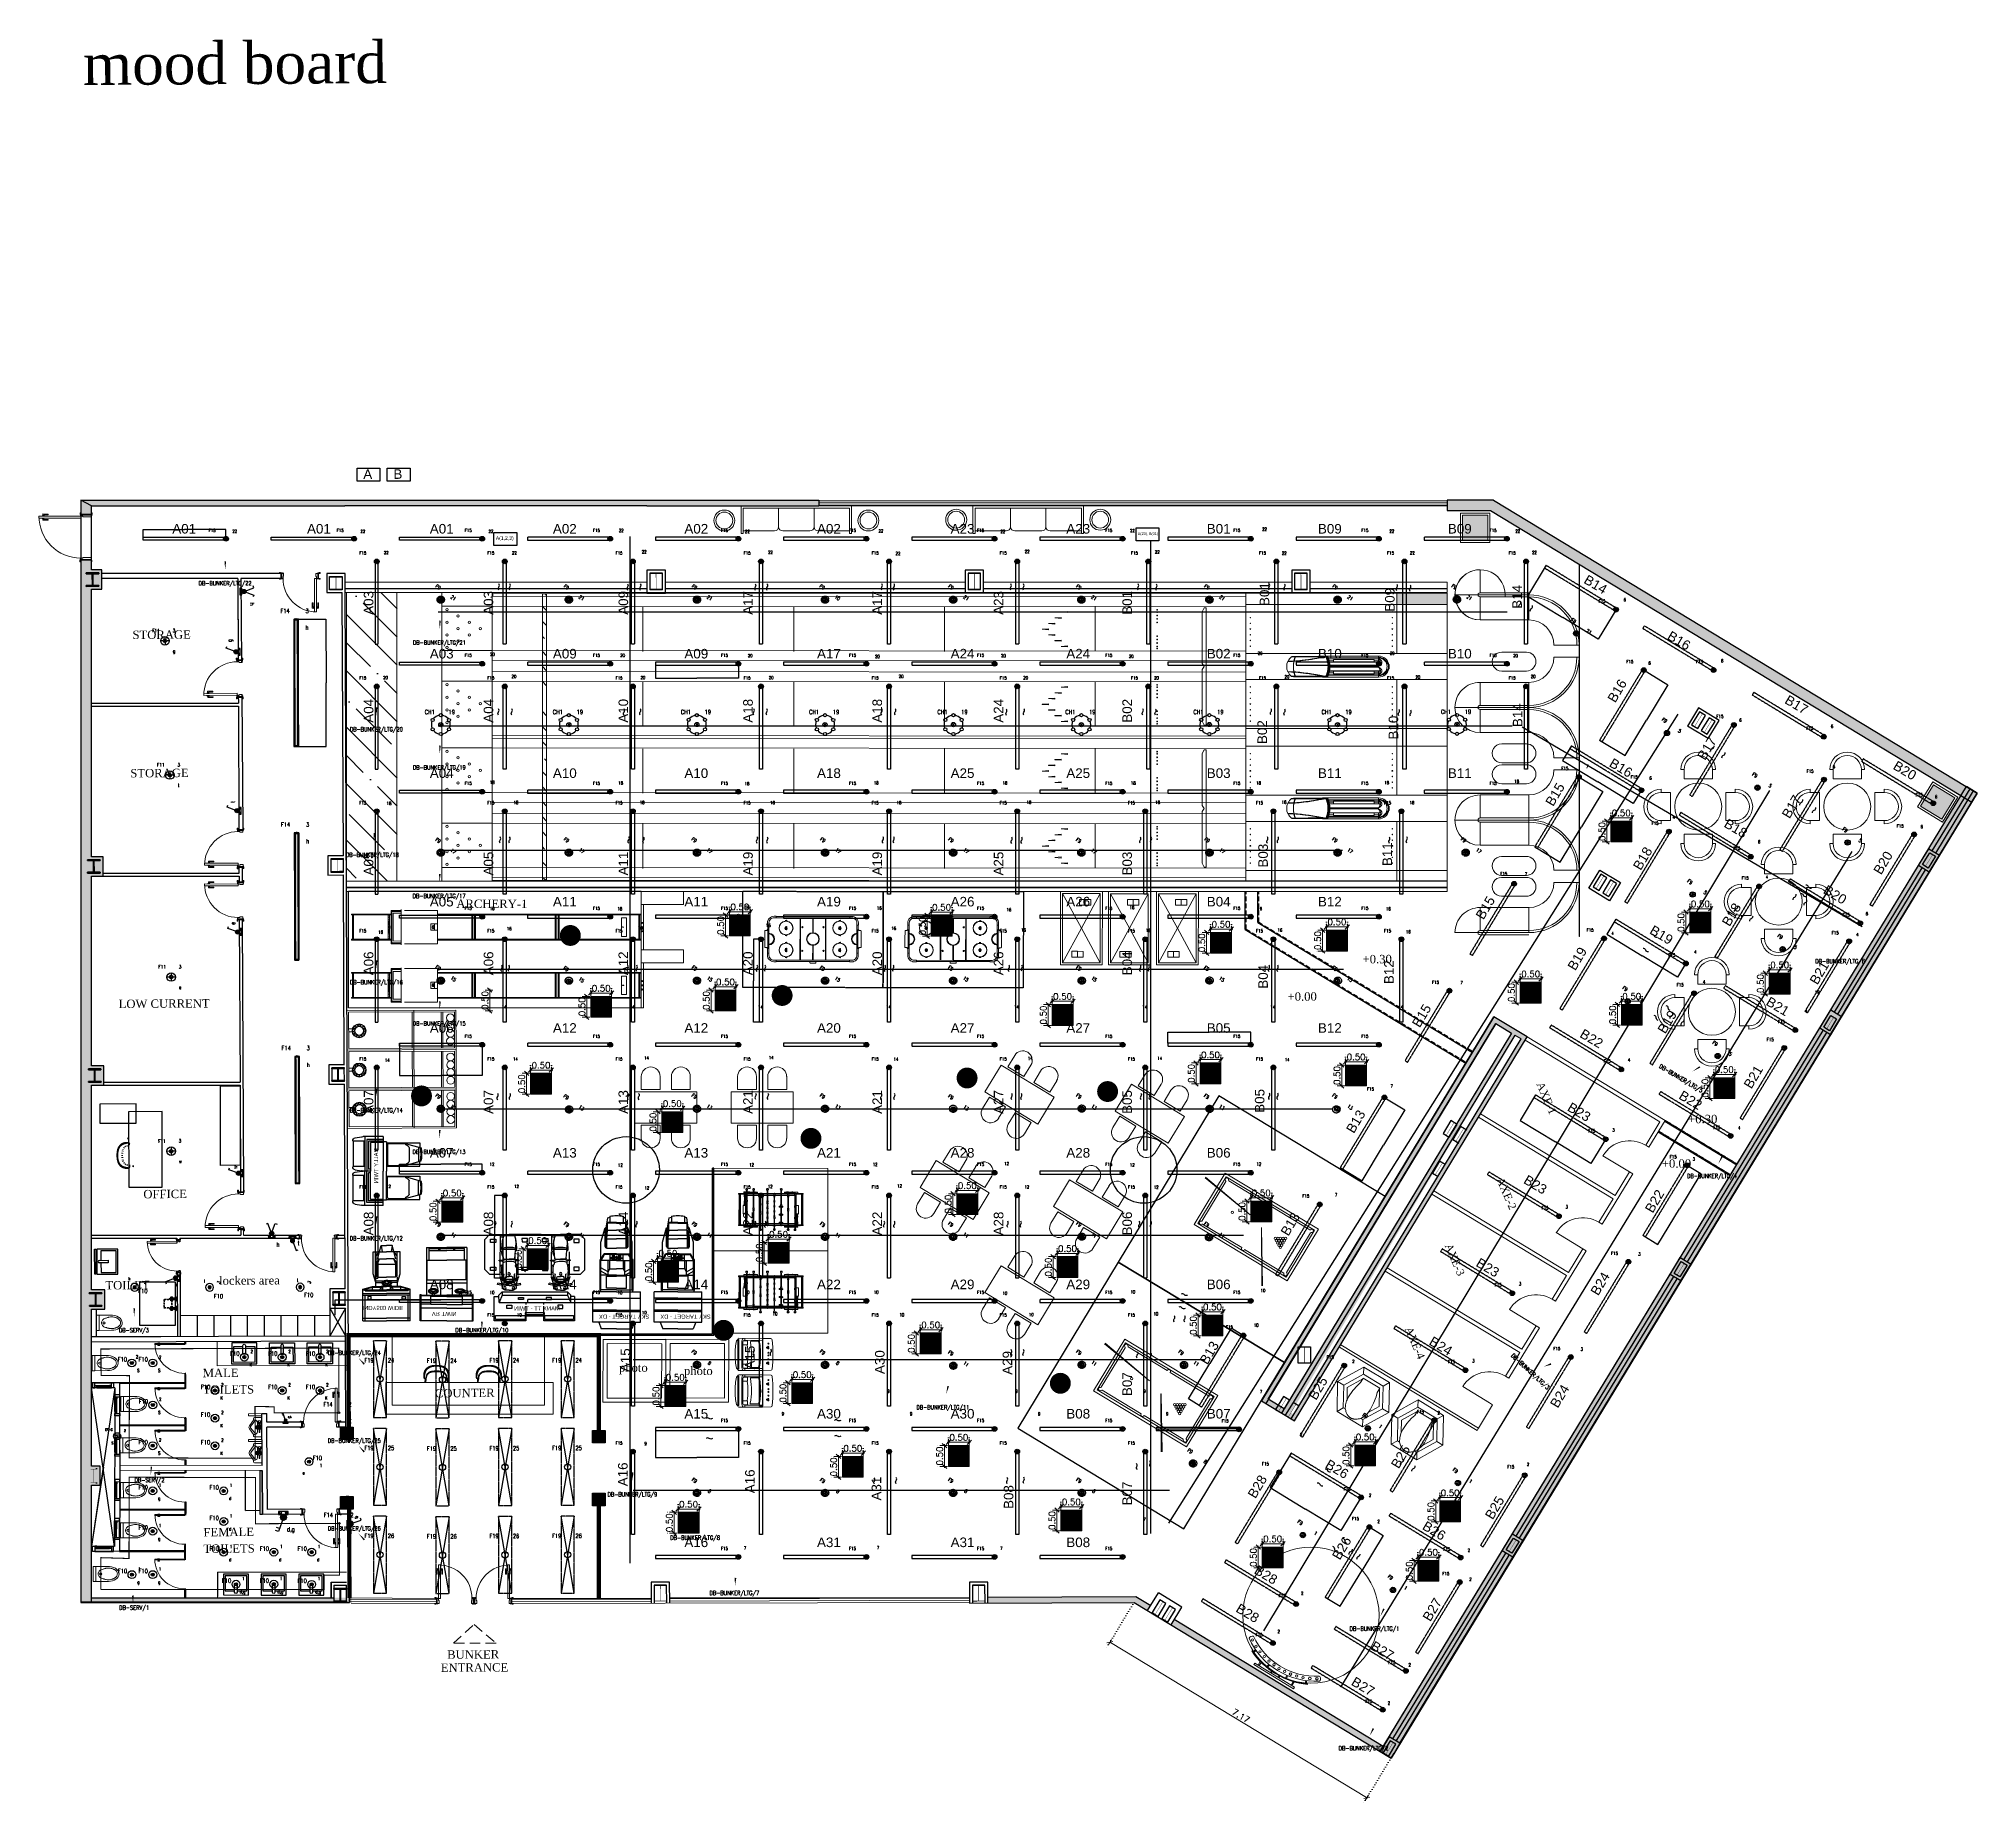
# Model space of a CAD drawing. Header units: inches. Extents: x 102655 to 148943, y 72248 to 114419.
import ezdxf
from ezdxf.enums import TextEntityAlignment as Align

# ---------------------------------------------------------------- set-up
doc = ezdxf.new("R2010")
doc.units = ezdxf.units.IN
for name, pattern in [('CENTER INDS', [13.335, 8.89, -1.11125, 2.2225, -1.11125]), ('DASH2', [0.375, 0.25, -0.125]), ('DOT2', [0.125, 0, -0.125]), ('HIDDEN', [9.525, 6.35, -3.175]), ('HIDDEN INDS', [3.33375, 2.2225, -1.11125]), ('PEN_TYPE_9', [0.1389, 0.0833, -0.0556])]:
    doc.linetypes.add(name, pattern=pattern)
doc.layers.get('Defpoints').update_dxf_attribs({"color": 8})
for name, color, linetype, lineweight in [('02-GR-BASE-PLANS$0$A-DOOR-25', 8, 'Continuous', 5), ('02-GR-BASE-PLANS$0$A-DOOR-LEAF-18', 8, 'Continuous', 5), ('02-GR-BASE-PLANS$0$A-ELEV-10', 8, 'Continuous', 5), ('02-GR-BASE-PLANS$0$A-ELEV-18', 8, 'Continuous', 5), ('ceiling dim', 8, 'Continuous', 5), ('CURTAIN WALL', 8, 'Continuous', 20), ('dim', 8, 'Continuous', 5), ('Furnitureee', 8, 'Continuous', 5), ('Part', 8, 'Continuous', 0), ('POOL-SHOWERS', 8, 'Continuous', 0), ('S-SOLID', 8, 'Continuous', 0), ('TEXT', 8, 'Continuous', 5), ('walllllllll', 8, 'Continuous', 30), ('wc$0$A-FIX-15', 8, 'Continuous', 15)]:
    doc.layers.add(name, color=color, linetype=linetype, lineweight=lineweight)
for name, color, linetype in [('02-GR-BASE-PLANS$0$A-WIN-18', 8, 'Continuous'), ('02-GR-BASE-PLANS$0$A-WIN-ELEV-25', 8, 'Continuous'), ('02-GR-BASE-PLANS$0$A-WIN-HTCH-05', 8, 'Continuous'), ('E-LEADER', 30, 'Continuous'), ('E-LTG', 92, 'Continuous'), ('E-LTG-ex', 94, 'Continuous'), ('E-NOTES', 1, 'Continuous'), ('E-TAG', 30, 'Continuous'), ('E_TAG', 30, 'Continuous'), ('equipment', 8, 'Continuous'), ('FURNITURE', 8, 'Continuous'), ('HIDDEN', 8, 'HIDDEN INDS'), ('NV-01_AC-EQUIP', 8, 'Continuous'), ('PDF_几何图形', 8, 'Continuous'), ('SANITARY', 8, 'Continuous'), ('txt', 8, 'Continuous'), ('WALL FINISH', 8, 'Continuous'), ('WALL-GNRL', 8, 'Continuous'), ('球道', 8, 'Continuous')]:
    doc.layers.add(name, color=color, linetype=linetype)
doc.layers.add('ELECTRICAL LIGHTING CEILING', color=6, linetype='CENTER INDS', true_color=0xff00ff)
doc.styles.add('MtXpl_Dutch801_XBd_B', font='dutcheb.ttf')
doc.styles.add('Pyzd-Romans', font='romans.shx', dxfattribs={"width": 0.8})
doc.styles.add('ROMANT', font='romant')
doc.styles.get("Standard").update_dxf_attribs({"font": 'arial.ttf'})
doc.dimstyles.new('50', dxfattribs={"dimtxt": 0.15, "dimasz": 0.015, "dimexe": 0.18, "dimexo": 0.0625, "dimgap": 0.04, "dimtad": 1, "dimzin": 0, "dimdsep": 46, "dimtxsty": 'ROMANT', "dimblk": 'SAM2', "dimcen": 0.09, "dimclre": 181, "dimclrt": 3, "dimazin": 0, "dimtfac": 0.782609, "dimtix": 1, "dimtmove": 2, "dimatfit": 3, "dimldrblk": 'SAM2', "dimfxl": 0.18, "dimtolj": 1, "dimtzin": 0, "dimarcsym": 0})
doc.dimstyles.get("Standard").update_dxf_attribs({"dimtxt": 0.18, "dimasz": 0.18, "dimexe": 0.18, "dimexo": 0.0625, "dimgap": 0.09, "dimtad": 0, "dimtih": 1, "dimtoh": 1, "dimdec": 4, "dimzin": 0, "dimdsep": 46, "dimtxsty": 'Standard', "dimcen": 0.09, "dimadec": 0, "dimazin": 0, "dimtfac": 1, "dimtdec": 4, "dimtofl": 0, "dimtmove": 0, "dimatfit": 3, "dimfxl": 1, "dimtolj": 1, "dimtzin": 0, "dimarcsym": 0})
pattern_1 = [(45, (72.0978, 25961.2655), (-2.24506403, 2.24506403), [])]

# ---------------------------------------------------------------- blocks, each defined once
blk = doc.blocks.new('*A116')
at = {"layer": 'Part'}
blk.add_hatch(color=256, dxfattribs=at).paths.add_polyline_path([(35413, 13055), (35413, 13074), (35713, 13074), (35713, 13055), (35569, 13055), (35569, 12703), (35713, 12703), (35713, 12684), (35413, 12684), (35413, 12703), (35558, 12703), (35558, 13055)], flags=17)
blk = doc.blocks.new('*A121')
at = {"layer": 'Part'}
blk.add_hatch(color=256, dxfattribs=at).paths.add_polyline_path([(27768, 30430), (27768, 30449), (28068, 30449), (28068, 30430), (27924, 30430), (27924, 30168), (28068, 30168), (28068, 30149), (27768, 30149), (27768, 30168), (27913, 30168), (27913, 30430)], flags=17)
blk = doc.blocks.new('*A114')
at = {"layer": 'Part'}
blk.add_hatch(color=256, dxfattribs=at).paths.add_polyline_path([(50683, 17363), (50690, 17374), (50835, 17285), (50828, 17275), (50759, 17317), (50584, 17032), (50653, 16989), (50646, 16979), (50502, 17067), (50508, 17078), (50577, 17036), (50752, 17321)], flags=17)
blk = doc.blocks.new('*A118')
at = {"layer": 'Part'}
blk.add_hatch(color=256, dxfattribs=at).paths.add_polyline_path([(47708, 12513), (47715, 12524), (47860, 12435), (47853, 12424), (47784, 12466), (47609, 12181), (47678, 12139), (47672, 12128), (47527, 12217), (47533, 12228), (47603, 12185), (47777, 12471)], flags=17)
blk = doc.blocks.new('*A115')
at = {"layer": 'Part'}
blk.add_hatch(color=256, dxfattribs=at).paths.add_polyline_path([(50813, 37161), (50813, 37180), (51113, 37180), (51113, 37161), (50968, 37161), (50968, 36809), (51113, 36809), (51113, 36790), (50813, 36790), (50813, 36809), (50957, 36809), (50957, 37161)], flags=17)
blk = doc.blocks.new('*A117')
at = {"layer": 'Part'}
blk.add_hatch(color=256, dxfattribs=at).paths.add_polyline_path([(43013, 13021), (43013, 13040), (43313, 13040), (43313, 13021), (43169, 13021), (43169, 12669), (43313, 12669), (43313, 12650), (43013, 12650), (43013, 12669), (43158, 12669), (43158, 13021)], flags=17)
blk = doc.blocks.new('*A120')
at = {"layer": 'Part'}
blk.add_hatch(color=256, dxfattribs=at).paths.add_polyline_path([(35413, 37228), (35413, 37247), (35713, 37247), (35713, 37228), (35569, 37228), (35569, 36876), (35713, 36876), (35713, 36857), (35413, 36857), (35413, 36876), (35558, 36876), (35558, 37228)], flags=17)
blk = doc.blocks.new('*A119')
at = {"layer": 'Part'}
blk.add_hatch(color=256, dxfattribs=at).paths.add_polyline_path([(43014, 37195), (43014, 37214), (43314, 37214), (43314, 37195), (43169, 37195), (43169, 36843), (43314, 36843), (43314, 36824), (43014, 36824), (43014, 36843), (43158, 36843), (43158, 37195)], flags=17)
blk = doc.blocks.new('fg')
at = {"layer": 'Part', "extrusion": (5.55915e-09, -1.62435e-07, 1)}
blk.add_hatch(color=256, dxfattribs=at).paths.add_polyline_path([(935532, -728227), (935514, -728219), (935632, -727943), (935649, -727951), (935593, -728084), (935852, -728194), (935909, -728061), (935926, -728069), (935809, -728345), (935791, -728337), (935848, -728204), (935588, -728094)])
at = {"layer": 'Part', "color": 4, "linetype": 'Continuous', "lineweight": 100, "extrusion": (5.55915e-09, -1.62435e-07, 1)}
for p, q in [((935514, -728219, 0), (935632, -727943, 0)), ((935532, -728227, 0), (935588, -728094, 0)), ((935848, -728204, 0), (935588, -728094, 0)), ((935649, -727951, 0), (935593, -728084, 0)), ((935593, -728084, 0), (935852, -728194, 0)), ((935632, -727943, 0), (935649, -727951, 0)), ((935926, -728069, 0), (935809, -728345, 0)), ((935852, -728194, 0), (935909, -728061, 0)), ((935909, -728061, 0), (935926, -728069, 0)), ((935532, -728227, 0), (935514, -728219, 0)), ((935791, -728337, 0), (935848, -728204, 0)), ((935809, -728345, 0), (935791, -728337, 0))]:
    blk.add_line(p, q, dxfattribs=at)
blk = doc.blocks.new('*A124')
at = {"layer": 'Part'}
blk.add_hatch(color=256, dxfattribs=at).paths.add_polyline_path([(50813, 18682), (50813, 18701), (51113, 18701), (51113, 18682), (50969, 18682), (50969, 18330), (51113, 18330), (51113, 18311), (50813, 18311), (50813, 18330), (50958, 18330), (50958, 18682)], flags=17)
blk = doc.blocks.new('*A129')
at = {"layer": 'Part'}
blk.add_hatch(color=256, dxfattribs=at).paths.add_polyline_path([(58340, 29849), (58347, 29860), (58492, 29771), (58485, 29760), (58416, 29802), (58241, 29517), (58310, 29475), (58304, 29464), (58159, 29553), (58165, 29564), (58234, 29521), (58409, 29807)], flags=17)
blk = doc.blocks.new('*A126')
at = {"layer": 'Part'}
blk.add_hatch(color=256, dxfattribs=at).paths.add_polyline_path([(54749, 23993), (54755, 24004), (54900, 23915), (54894, 23904), (54825, 23946), (54650, 23661), (54719, 23619), (54712, 23608), (54567, 23697), (54574, 23707), (54643, 23665), (54818, 23950)], flags=17)
blk = doc.blocks.new('*A130')
at = {"layer": 'Part'}
blk.add_hatch(color=256, dxfattribs=at).paths.add_polyline_path([(60687, 33675), (60694, 33686), (60839, 33597), (60832, 33587), (60763, 33629), (60588, 33344), (60657, 33301), (60650, 33290), (60505, 33379), (60512, 33390), (60581, 33348), (60756, 33633)], flags=17)
blk = doc.blocks.new('*U111')
at = {"layer": '02-GR-BASE-PLANS$0$A-DOOR-25'}
for points in [[(97, 800), (50, 800), (50, 0), (97, 0)], [(35, 10), (-10, 20), (-35, 20), (-35, 0), (35, 0)], [(20, 0), (20, -120), (65, -120), (65, -50), (50, -50), (50, 0)], [(865, 10), (910, 20), (935, 20), (935, 0), (865, 0)], [(35, -130), (-10, -140), (-35, -140), (-35, -120), (35, -120)], [(880, 0), (880, -120), (835, -120), (835, -50), (850, -50), (850, 0)], [(865, -130), (910, -140), (935, -140), (935, -120), (865, -120)]]:
    blk.add_lwpolyline(points, close=True, dxfattribs=at)
at = {"layer": '02-GR-BASE-PLANS$0$A-DOOR-LEAF-18'}
for p, q in [((41, 677), (41, 716)), ((50, 723), (44, 723)), ((50, 670), (44, 670)), ((50, 723), (50, 670)), ((97, 723), (97, 670)), ((97, 723), (103, 723)), ((97, 670), (103, 670)), ((105, 677), (105, 716))]:
    blk.add_line(p, q, dxfattribs=at)
for points in [[(41, 685), (20, 685, 0.414214), (19, 684), (19, 581, -0.382689), (17, 580, -0.055582), (0, 580, -0.411666), (-1, 581), (-1, 706, -0.414214), (0, 707), (41, 707), (41, 685)], [(105, 685), (126, 685, -0.414214), (128, 684), (128, 581, 0.382689), (129, 580, 0.055582), (146, 580, 0.411666), (148, 581), (148, 706, 0.414214), (146, 707), (105, 707), (105, 685)]]:
    blk.add_lwpolyline(points, format="xyb", dxfattribs=at)
for centre, radius, start, end in [((67, 713), 26, 160.5054, 171.8163), ((61, 679), 20.2, 183.742, 200.4318), ((45, 721), 2.27, 107.9384, 166.0812), ((45, 672), 2.27, 193.9188, 252.0616), ((50, 0), 800, 359.9982, 90), ((102, 721), 2.27, 13.9188, 72.0616), ((102, 672), 2.27, 287.9384, 346.0812), ((80, 713), 26, 8.1837, 19.4946), ((85, 679), 20.2, 339.5682, 356.258)]:
    blk.add_arc(centre, radius, start, end, dxfattribs=at)
at = {"layer": '02-GR-BASE-PLANS$0$A-ELEV-10', "ltscale": 0.25}
for p, q in [((20, 0), (0, -120)), ((20, -120), (0, 0)), ((900, 0), (880, -120)), ((900, -120), (880, 0))]:
    blk.add_line(p, q, dxfattribs=at)
at = {"layer": '02-GR-BASE-PLANS$0$A-ELEV-18', "ltscale": 0.25}
for points in [[(20, 0), (0, 0), (0, -120), (20, -120)], [(900, 0), (880, 0), (880, -120), (900, -120)]]:
    blk.add_lwpolyline(points, close=True, dxfattribs=at)
blk = doc.blocks.new('A$Caba3f22f')
h = blk.add_hatch(color=8)
h.set_gradient(color2=(0, 0, 0), tint=1, name='INVSPHERICAL')
h.paths.add_polyline_path([(19358, 6483, -1), (19358, 6500, -1)])
h.paths.add_polyline_path([(19358, 6447, -1), (19358, 6430, -1)])
h.paths.add_polyline_path([(19358, 6348, -1), (19358, 6365, -1)])
h.paths.add_polyline_path([(19358, 6283, -1), (19358, 6266, -1)])
h.paths.add_polyline_path([(19358, 6184, -1), (19358, 6201, -1)])
h.paths.add_polyline_path([(19358, 5856, -1), (19358, 5873, -1)])
h.paths.add_polyline_path([(19358, 5774, -1), (19358, 5791, -1)])
h.paths.add_polyline_path([(19358, 5709, -1), (19358, 5692, -1)])
h.paths.add_polyline_path([(19358, 5627, -1), (19358, 5610, -1)])
h.paths.add_polyline_path([(19358, 5574, -1), (19358, 5557, -1)])
h = blk.add_hatch(color=8)
h.set_gradient(color2=(0, 0, 0), tint=1, name='CURVED')
h.paths.add_polyline_path([(16614, 6028), (16614, 6030), (16762, 6041), (16762, 6029), (16762, 6017)])
h.paths.add_polyline_path([(16767, 6164), (16767, 6166), (16915, 6177), (16915, 6165), (16915, 6153)])
h.paths.add_polyline_path([(16918, 6300), (16918, 6302), (17066, 6313), (17066, 6301), (17066, 6289)])
h.paths.add_polyline_path([(17218, 6451), (17218, 6439), (17218, 6427), (17070, 6438), (17070, 6440)])
h.paths.add_polyline_path([(16767, 5892), (16767, 5894), (16915, 5905), (16915, 5893), (16915, 5881)])
h.paths.add_polyline_path([(17066, 5769), (17066, 5757), (17066, 5745), (16918, 5756), (16918, 5758)])
h.paths.add_polyline_path([(17218, 5631), (17218, 5619), (17218, 5607), (17070, 5618), (17070, 5620)])
h = blk.add_hatch(color=8)
h.set_gradient(color2=(0, 0, 0), tint=1)
h.paths.add_polyline_path([(24974, 6164, -1), (24974, 6177, -1)])
h.paths.add_polyline_path([(24974, 6042, -1), (24974, 6025, -1)])
h.paths.add_polyline_path([(24974, 5891, -1), (24974, 5904, -1)])
h.paths.add_polyline_path([(24974, 5754, -1), (24974, 5767, -1)])
h.paths.add_polyline_path([(24974, 5618, -1), (24974, 5631, -1)])
h.paths.add_polyline_path([(24974, 6313, -1), (24974, 6300, -1)])
h.paths.add_polyline_path([(24974, 6437, -1), (24974, 6450, -1)])
h.paths.add_polyline_path([(21584, 6437, -1), (21584, 6450, -1)])
h.paths.add_polyline_path([(21584, 6313, -1), (21584, 6300, -1)])
h.paths.add_polyline_path([(21584, 6164, -1), (21584, 6177, -1)])
h.paths.add_polyline_path([(21584, 6025, -1), (21584, 6042, -1)])
h.paths.add_polyline_path([(21584, 5891, -1), (21584, 5904, -1)])
h.paths.add_polyline_path([(21584, 5754, -1), (21584, 5767, -1)])
h.paths.add_polyline_path([(21584, 5618, -1), (21584, 5631, -1)])
h = blk.add_hatch(color=8)
h.set_gradient(color2=(0, 0, 0), tint=1, name='CURVED')
h.paths.add_polyline_path([(16614, 4235), (16614, 4237), (16762, 4248), (16762, 4236), (16762, 4224)])
h.paths.add_polyline_path([(16767, 4371), (16767, 4373), (16915, 4384), (16915, 4372), (16915, 4360)])
h.paths.add_polyline_path([(16918, 4507), (16918, 4509), (17066, 4520), (17066, 4508), (17066, 4496)])
h.paths.add_polyline_path([(17218, 4658), (17218, 4646), (17218, 4634), (17070, 4645), (17070, 4647)])
h.paths.add_polyline_path([(16767, 4099), (16767, 4101), (16915, 4112), (16915, 4100), (16915, 4088)])
h.paths.add_polyline_path([(17066, 3976), (17066, 3964), (17066, 3952), (16918, 3963), (16918, 3965)])
h.paths.add_polyline_path([(17218, 3838), (17218, 3826), (17218, 3814), (17070, 3825), (17070, 3827)])
h = blk.add_hatch(color=8)
h.set_gradient(color2=(0, 0, 0), tint=1, name='INVSPHERICAL')
h.paths.add_polyline_path([(19358, 4690, -1), (19358, 4707, -1)])
h.paths.add_polyline_path([(19358, 4654, -1), (19358, 4637, -1)])
h.paths.add_polyline_path([(19358, 4555, -1), (19358, 4572, -1)])
h.paths.add_polyline_path([(19358, 4490, -1), (19358, 4473, -1)])
h.paths.add_polyline_path([(19358, 4391, -1), (19358, 4408, -1)])
h.paths.add_polyline_path([(19358, 4063, -1), (19358, 4080, -1)])
h.paths.add_polyline_path([(19358, 3981, -1), (19358, 3998, -1)])
h.paths.add_polyline_path([(19358, 3916, -1), (19358, 3899, -1)])
h.paths.add_polyline_path([(19358, 3834, -1), (19358, 3817, -1)])
h.paths.add_polyline_path([(19358, 3781, -1), (19358, 3764, -1)])
h = blk.add_hatch(color=8)
h.set_gradient(color2=(0, 0, 0), tint=1)
h.paths.add_polyline_path([(24974, 4372, -1), (24974, 4385, -1)])
h.paths.add_polyline_path([(24974, 4251, -1), (24974, 4234, -1)])
h.paths.add_polyline_path([(24974, 4099, -1), (24974, 4112, -1)])
h.paths.add_polyline_path([(24974, 3963, -1), (24974, 3976, -1)])
h.paths.add_polyline_path([(24974, 3826, -1), (24974, 3839, -1)])
h.paths.add_polyline_path([(24974, 4522, -1), (24974, 4509, -1)])
h.paths.add_polyline_path([(24974, 4645, -1), (24974, 4658, -1)])
h.paths.add_polyline_path([(21584, 4645, -1), (21584, 4658, -1)])
h.paths.add_polyline_path([(21584, 4522, -1), (21584, 4509, -1)])
h.paths.add_polyline_path([(21584, 4372, -1), (21584, 4385, -1)])
h.paths.add_polyline_path([(21584, 4234, -1), (21584, 4251, -1)])
h.paths.add_polyline_path([(21584, 4099, -1), (21584, 4112, -1)])
h.paths.add_polyline_path([(21584, 3963, -1), (21584, 3976, -1)])
h.paths.add_polyline_path([(21584, 3826, -1), (21584, 3839, -1)])
h = blk.add_hatch(color=8)
h.set_gradient(color2=(0, 0, 0), tint=1, name='CURVED')
h.paths.add_polyline_path([(16614, 2641), (16614, 2643), (16762, 2654), (16762, 2642), (16762, 2630)])
h.paths.add_polyline_path([(16767, 2777), (16767, 2779), (16915, 2790), (16915, 2778), (16915, 2766)])
h.paths.add_polyline_path([(16918, 2913), (16918, 2915), (17066, 2926), (17066, 2914), (17066, 2902)])
h.paths.add_polyline_path([(17218, 3064), (17218, 3052), (17218, 3040), (17070, 3051), (17070, 3053)])
h.paths.add_polyline_path([(16767, 2505), (16767, 2507), (16915, 2518), (16915, 2506), (16915, 2494)])
h.paths.add_polyline_path([(17066, 2382), (17066, 2370), (17066, 2358), (16918, 2369), (16918, 2371)])
h.paths.add_polyline_path([(17218, 2244), (17218, 2232), (17218, 2220), (17070, 2231), (17070, 2233)])
h = blk.add_hatch(color=8)
h.set_gradient(color2=(0, 0, 0), tint=1, name='INVSPHERICAL')
h.paths.add_polyline_path([(19358, 3096, -1), (19358, 3113, -1)])
h.paths.add_polyline_path([(19358, 3060, -1), (19358, 3043, -1)])
h.paths.add_polyline_path([(19358, 2961, -1), (19358, 2978, -1)])
h.paths.add_polyline_path([(19358, 2896, -1), (19358, 2879, -1)])
h.paths.add_polyline_path([(19358, 2797, -1), (19358, 2814, -1)])
h.paths.add_polyline_path([(19358, 2469, -1), (19358, 2486, -1)])
h.paths.add_polyline_path([(19358, 2387, -1), (19358, 2404, -1)])
h.paths.add_polyline_path([(19358, 2322, -1), (19358, 2305, -1)])
h.paths.add_polyline_path([(19358, 2240, -1), (19358, 2223, -1)])
h.paths.add_polyline_path([(19358, 2187, -1), (19358, 2170, -1)])
h = blk.add_hatch(color=8)
h.set_gradient(color2=(0, 0, 0), tint=1)
h.paths.add_polyline_path([(24974, 2778, -1), (24974, 2791, -1)])
h.paths.add_polyline_path([(24974, 2657, -1), (24974, 2640, -1)])
h.paths.add_polyline_path([(24974, 2505, -1), (24974, 2518, -1)])
h.paths.add_polyline_path([(24974, 2369, -1), (24974, 2382, -1)])
h.paths.add_polyline_path([(24974, 2232, -1), (24974, 2245, -1)])
h.paths.add_polyline_path([(24974, 2928, -1), (24974, 2915, -1)])
h.paths.add_polyline_path([(24974, 3051, -1), (24974, 3064, -1)])
h.paths.add_polyline_path([(21584, 3051, -1), (21584, 3064, -1)])
h.paths.add_polyline_path([(21584, 2928, -1), (21584, 2915, -1)])
h.paths.add_polyline_path([(21584, 2778, -1), (21584, 2791, -1)])
h.paths.add_polyline_path([(21584, 2640, -1), (21584, 2657, -1)])
h.paths.add_polyline_path([(21584, 2505, -1), (21584, 2518, -1)])
h.paths.add_polyline_path([(21584, 2369, -1), (21584, 2382, -1)])
h.paths.add_polyline_path([(21584, 2232, -1), (21584, 2245, -1)])
h = blk.add_hatch(color=8)
h.set_gradient(color2=(0, 0, 0), tint=1, name='CURVED')
h.paths.add_polyline_path([(16614, 848), (16614, 850), (16762, 861), (16762, 849), (16762, 837)])
h.paths.add_polyline_path([(16767, 984), (16767, 986), (16915, 997), (16915, 985), (16915, 973)])
h.paths.add_polyline_path([(16918, 1120), (16918, 1122), (17066, 1133), (17066, 1121), (17066, 1109)])
h.paths.add_polyline_path([(17218, 1271), (17218, 1259), (17218, 1247), (17070, 1258), (17070, 1260)])
h.paths.add_polyline_path([(16767, 712), (16767, 714), (16915, 725), (16915, 713), (16915, 701)])
h.paths.add_polyline_path([(17066, 589), (17066, 577), (17066, 565), (16918, 576), (16918, 578)])
h.paths.add_polyline_path([(17218, 451), (17218, 439), (17218, 427), (17070, 438), (17070, 440)])
h = blk.add_hatch(color=8)
h.set_gradient(color2=(0, 0, 0), tint=1, name='INVSPHERICAL')
h.paths.add_polyline_path([(19358, 1303, -1), (19358, 1320, -1)])
h.paths.add_polyline_path([(19358, 1267, -1), (19358, 1250, -1)])
h.paths.add_polyline_path([(19358, 1168, -1), (19358, 1185, -1)])
h.paths.add_polyline_path([(19358, 1103, -1), (19358, 1086, -1)])
h.paths.add_polyline_path([(19358, 1004, -1), (19358, 1021, -1)])
h.paths.add_polyline_path([(19358, 676, -1), (19358, 693, -1)])
h.paths.add_polyline_path([(19358, 594, -1), (19358, 611, -1)])
h.paths.add_polyline_path([(19358, 529, -1), (19358, 512, -1)])
h.paths.add_polyline_path([(19358, 447, -1), (19358, 430, -1)])
h.paths.add_polyline_path([(19358, 394, -1), (19358, 377, -1)])
h = blk.add_hatch(color=8)
h.set_gradient(color2=(0, 0, 0), tint=1)
h.paths.add_polyline_path([(24974, 984, -1), (24974, 997, -1)])
h.paths.add_polyline_path([(24974, 862, -1), (24974, 845, -1)])
h.paths.add_polyline_path([(24974, 711, -1), (24974, 724, -1)])
h.paths.add_polyline_path([(24974, 574, -1), (24974, 587, -1)])
h.paths.add_polyline_path([(24974, 438, -1), (24974, 451, -1)])
h.paths.add_polyline_path([(24974, 1133, -1), (24974, 1120, -1)])
h.paths.add_polyline_path([(24974, 1257, -1), (24974, 1270, -1)])
h.paths.add_polyline_path([(21584, 1257, -1), (21584, 1270, -1)])
h.paths.add_polyline_path([(21584, 1133, -1), (21584, 1120, -1)])
h.paths.add_polyline_path([(21584, 984, -1), (21584, 997, -1)])
h.paths.add_polyline_path([(21584, 845, -1), (21584, 862, -1)])
h.paths.add_polyline_path([(21584, 711, -1), (21584, 724, -1)])
h.paths.add_polyline_path([(21584, 574, -1), (21584, 587, -1)])
h.paths.add_polyline_path([(21584, 438, -1), (21584, 451, -1)])
at = {"layer": '球道'}
h = blk.add_hatch(dxfattribs=at)
h.set_pattern_fill('ANSI35', color=8, scale=150, angle=89.9968)
h.set_pattern_definition([(134.9968, (33784.7, -15746.4), (-673.556, -673.482), []), (134.9968, (33784.8, -15072.9), (-673.556, -673.482), [1190.625, -238.125, 0, -238.125])])
edge = h.paths.add_edge_path()
edge.add_line((1212, 6900), (0, 6900))
edge.add_line((0, 6900), (0, 20))
edge.add_line((0, 20), (1212, 20))
edge.add_line((1212, 20), (1212, 6900))
at = {"color": 8}
for p, q in [((3480, 6904, 0), (0, 6905, 0)), ((0, 15, 0), (0, 6905, 0)), ((1200, 15, 0), (1200, 6904, 0)), ((2280, 14, 0), (2280, 6904, 0)), ((3480, 6583, 0), (2293, 6583, 0)), ((3480, 14, 0), (3480, 6904, 0)), ((21480, 6872, 0), (3480, 6886, 0)), ((21480, 6802, 0), (3480, 6816, 0)), ((21480, 6569, 0), (3480, 6583, 0)), ((4680, 32, 0), (4680, 6873, 0)), ((4680, 6873, 0), (4780, 6873, 0)), ((4780, 6476, 0), (4680, 6576, 0)), ((4780, 6835, 0), (4742, 6873, 0)), ((4780, 6873, 0), (4780, 32, 0)), ((7080, 6560, 0), (7080, 5498, 0)), ((7080, 6560, 0), (7080, 5498, 0)), ((10680, 6560, 0), (10680, 5498, 0)), ((10680, 6560, 0), (10680, 5498, 0)), ((14280, 6560, 0), (14280, 5498, 0)), ((14280, 6560, 0), (14280, 5498, 0)), ((17880, 5506, 0), (17880, 6569, 0)), ((20480, 6540, 0), (20430, 6449, 0)), ((20530, 6540, 0), (20480, 6540, 0)), ((20530, 6540, 0), (20530, 3740, 0)), ((21480, 6890, 0), (21480, 318, 0)), ((26280, 6890, 0), (21480, 6890, 0)), ((21480, 6623, 0), (26280, 6623, 0)), ((25080, 5450, 0), (25080, 6890, 0)), ((26280, 6890, 0), (26280, 18, 0)), ((4780, 6117, 0), (4680, 6217, 0)), ((16614, 6030, 0), (16762, 6041, 0)), ((16614, 6028, 0), (16614, 6030, 0)), ((16614, 6029, 0), (16614, 6028, 0)), ((16614, 6028, 0), (16762, 6017, 0)), ((16762, 6029, 0), (16762, 6041, 0)), ((16762, 6041, 0), (16762, 6017, 0)), ((16762, 6041, 0), (16762, 6017, 0)), ((16762, 6041, 0), (16762, 6029, 0)), ((16767, 6166, 0), (16915, 6177, 0)), ((16767, 6164, 0), (16767, 6166, 0)), ((16767, 6165, 0), (16767, 6164, 0)), ((16767, 6164, 0), (16915, 6153, 0)), ((16915, 6177, 0), (16915, 6153, 0)), ((16915, 6177, 0), (16915, 6165, 0)), ((16918, 6302, 0), (17066, 6313, 0)), ((16918, 6300, 0), (16918, 6302, 0)), ((16918, 6301, 0), (16918, 6300, 0)), ((16918, 6300, 0), (17066, 6289, 0)), ((17066, 6313, 0), (17066, 6289, 0)), ((17066, 6313, 0), (17066, 6301, 0)), ((17070, 6440, 0), (17218, 6451, 0)), ((17070, 6438, 0), (17070, 6440, 0)), ((17070, 6439, 0), (17070, 6438, 0)), ((17070, 6438, 0), (17218, 6427, 0)), ((17218, 6451, 0), (17218, 6427, 0)), ((17218, 6451, 0), (17218, 6439, 0)), ((20430, 6449, 0), (20430, 5212, 0)), ((4730, 5808, 0), (4680, 5857, 0)), ((16767, 5894, 0), (16915, 5905, 0)), ((16767, 5892, 0), (16767, 5894, 0)), ((16767, 5893, 0), (16767, 5892, 0)), ((16767, 5892, 0), (16915, 5881, 0)), ((16915, 5905, 0), (16915, 5881, 0)), ((16915, 5905, 0), (16915, 5893, 0)), ((16918, 5758, 0), (17066, 5769, 0)), ((16918, 5756, 0), (16918, 5758, 0)), ((16918, 5757, 0), (16918, 5756, 0)), ((16918, 5756, 0), (17066, 5745, 0)), ((17066, 5769, 0), (17066, 5745, 0)), ((17066, 5769, 0), (17066, 5757, 0)), ((17070, 5620, 0), (17218, 5631, 0)), ((17070, 5618, 0), (17070, 5620, 0)), ((17070, 5619, 0), (17070, 5618, 0)), ((17070, 5618, 0), (17218, 5607, 0)), ((17218, 5631, 0), (17218, 5607, 0)), ((17218, 5631, 0), (17218, 5619, 0)), ((3480, 5520, 0), (2293, 5520, 0)), ((21480, 5506, 0), (3480, 5520, 0)), ((21480, 5273, 0), (3480, 5287, 0)), ((4780, 5398, 0), (4680, 5498, 0)), ((4780, 5039, 0), (4680, 5139, 0)), ((20480, 5140, 0), (20430, 5212, 0)), ((20480, 5140, 0), (20430, 5212, 0)), ((20480, 5140, 0), (20430, 5069, 0)), ((20480, 5140, 0), (20430, 5069, 0)), ((26280, 5453, 0), (21480, 5453, 0)), ((22477, 5261, 0), (22504, 5261, 0)), ((22507, 5264, 0), (22480, 5264, 0)), ((22510, 5266, 0), (22486, 5266, 0)), ((22587, 5377, 0), (22632, 5380, 0)), ((22589, 5377, 0), (22587, 5377, 0)), ((22615, 5165, 0), (22614, 5156, 0)), ((22614, 5156, 0), (22614, 5147, 0)), ((22614, 5147, 0), (22614, 5137, 0)), ((22614, 5137, 0), (22614, 5128, 0)), ((22614, 5128, 0), (22614, 5118, 0)), ((22614, 5118, 0), (22615, 5109, 0)), ((22616, 5184, 0), (22615, 5175, 0)), ((22615, 5175, 0), (22615, 5165, 0)), ((22615, 5109, 0), (22615, 5100, 0)), ((22615, 5100, 0), (22616, 5090, 0)), ((22617, 5203, 0), (22616, 5193, 0)), ((22616, 5193, 0), (22616, 5184, 0)), ((22618, 5221, 0), (22617, 5212, 0)), ((22617, 5212, 0), (22617, 5203, 0)), ((22619, 5230, 0), (22618, 5221, 0)), ((22620, 5239, 0), (22619, 5230, 0)), ((22621, 5247, 0), (22620, 5239, 0)), ((22623, 5256, 0), (22621, 5247, 0)), ((22624, 5264, 0), (22623, 5256, 0)), ((22623, 5264, 0), (22624, 5264, 0)), ((22632, 5269, 0), (22624, 5269, 0)), ((22625, 5267, 0), (22624, 5267, 0)), ((22624, 5264, 0), (22630, 5265, 0)), ((22631, 5267, 0), (22625, 5267, 0)), ((22634, 5380, 0), (22632, 5380, 0)), ((23209, 5380, 0), (22634, 5380, 0)), ((22657, 5371, 0), (22656, 5370, 0)), ((22656, 5370, 0), (22656, 5368, 0)), ((22656, 5368, 0), (22660, 5368, 0)), ((22658, 5372, 0), (22657, 5371, 0)), ((22659, 5373, 0), (22658, 5372, 0)), ((22660, 5374, 0), (22659, 5373, 0)), ((22661, 5374, 0), (22660, 5374, 0)), ((22703, 5373, 0), (22660, 5368, 0)), ((22661, 5370, 0), (22660, 5368, 0)), ((22662, 5375, 0), (22661, 5374, 0)), ((22662, 5371, 0), (22661, 5370, 0)), ((22703, 5375, 0), (22662, 5372, 0)), ((22662, 5372, 0), (22662, 5371, 0)), ((22707, 5375, 0), (22703, 5375, 0)), ((22704, 5374, 0), (22703, 5373, 0)), ((22705, 5374, 0), (22704, 5374, 0)), ((22706, 5375, 0), (22705, 5374, 0)), ((22707, 5375, 0), (22706, 5375, 0)), ((22708, 5376, 0), (22708, 5376, 0)), ((23152, 5379, 0), (23074, 5375, 0)), ((23099, 5375, 0), (23098, 5375, 0)), ((23107, 5375, 0), (23192, 5379, 0)), ((23164, 5379, 0), (23151, 5379, 0)), ((23192, 5379, 0), (23164, 5379, 0)), ((23185, 5338, 0), (23185, 5338, 0)), ((23185, 5338, 0), (23186, 5338, 0)), ((23186, 5338, 0), (23186, 5338, 0)), ((23186, 5338, 0), (23186, 5338, 0)), ((23186, 5338, 0), (23186, 5338, 0)), ((23186, 5338, 0), (23186, 5338, 0)), ((23186, 5338, 0), (23186, 5337, 0)), ((23186, 5337, 0), (23186, 5337, 0)), ((23192, 5379, 0), (23192, 5379, 0)), ((23214, 5382, 0), (23215, 5382, 0)), ((23215, 5382, 0), (23301, 5387, 0)), ((23230, 5383, 0), (23317, 5387, 0)), ((23230, 5383, 0), (23231, 5383, 0)), ((23231, 5383, 0), (23318, 5387, 0)), ((23351, 5387, 0), (23250, 5383, 0)), ((23363, 5382, 0), (23310, 5381, 0)), ((23311, 5381, 0), (23310, 5381, 0)), ((23311, 5381, 0), (23311, 5381, 0)), ((23313, 5381, 0), (23366, 5381, 0)), ((23314, 5380, 0), (23313, 5381, 0)), ((23313, 5381, 0), (23313, 5381, 0)), ((23313, 5381, 0), (23313, 5381, 0)), ((23314, 5379, 0), (23314, 5380, 0)), ((23314, 5378, 0), (23314, 5379, 0)), ((23314, 5377, 0), (23314, 5378, 0)), ((23314, 5375, 0), (23314, 5377, 0)), ((23367, 5375, 0), (23314, 5375, 0)), ((23314, 5374, 0), (23367, 5374, 0)), ((23315, 5382, 0), (23339, 5383, 0)), ((23318, 5387, 0), (23351, 5387, 0)), ((23345, 5374, 0), (23345, 5374, 0)), ((23345, 5374, 0), (23345, 5373, 0)), ((23345, 5373, 0), (23346, 5373, 0)), ((23346, 5373, 0), (23346, 5372, 0)), ((23346, 5372, 0), (23347, 5371, 0)), ((23347, 5371, 0), (23347, 5370, 0)), ((23347, 5370, 0), (23347, 5369, 0)), ((23347, 5369, 0), (23348, 5367, 0)), ((23352, 5387, 0), (24647, 5387, 0)), ((23352, 5387, 0), (23352, 5375, 0)), ((23357, 5367, 0), (23391, 5367, 0)), ((23363, 5381, 0), (23363, 5382, 0)), ((23364, 5381, 0), (23363, 5381, 0)), ((23366, 5380, 0), (23366, 5381, 0)), ((23366, 5381, 0), (23366, 5381, 0)), ((23366, 5381, 0), (23366, 5381, 0)), ((23366, 5379, 0), (23366, 5380, 0)), ((23367, 5378, 0), (23366, 5379, 0)), ((23367, 5377, 0), (23367, 5378, 0)), ((23367, 5375, 0), (23367, 5377, 0)), ((23385, 5374, 0), (23381, 5374, 0)), ((23385, 5374, 0), (23386, 5374, 0)), ((23391, 5367, 0), (23391, 5366, 0)), ((23393, 5368, 0), (23392, 5368, 0)), ((23393, 5369, 0), (23394, 5370, 0)), ((23393, 5368, 0), (23393, 5369, 0)), ((23394, 5370, 0), (23395, 5371, 0)), ((23395, 5371, 0), (23396, 5372, 0)), ((23396, 5372, 0), (23397, 5372, 0)), ((23397, 5372, 0), (23398, 5373, 0)), ((23398, 5373, 0), (23399, 5373, 0)), ((23399, 5373, 0), (23400, 5373, 0)), ((23400, 5373, 0), (23401, 5372, 0)), ((23401, 5372, 0), (23402, 5372, 0)), ((23402, 5372, 0), (23403, 5371, 0)), ((23403, 5371, 0), (23403, 5370, 0)), ((23409, 5381, 0), (23408, 5381, 0)), ((23414, 5382, 0), (23415, 5382, 0)), ((23414, 5382, 0), (23414, 5382, 0)), ((23414, 5382, 0), (23414, 5382, 0)), ((23422, 5381, 0), (23423, 5381, 0)), ((24647, 5343, 0), (23445, 5343, 0)), ((24644, 5341, 0), (23446, 5341, 0)), ((24644, 5335, 0), (23448, 5335, 0)), ((23566, 5290, 0), (23462, 5290, 0)), ((23571, 5289, 0), (23462, 5289, 0)), ((24679, 5245, 0), (23472, 5245, 0)), ((24679, 5242, 0), (23473, 5242, 0)), ((24640, 5148, 0), (23482, 5148, 0)), ((24640, 5148, 0), (23482, 5148, 0)), ((24637, 5137, 0), (23482, 5137, 0)), ((24637, 5137, 0), (23482, 5137, 0)), ((24640, 5126, 0), (23482, 5126, 0)), ((24640, 5126, 0), (23482, 5126, 0)), ((23567, 5290, 0), (23566, 5290, 0)), ((23568, 5290, 0), (23567, 5290, 0)), ((23569, 5290, 0), (23568, 5290, 0)), ((23570, 5291, 0), (23569, 5290, 0)), ((23569, 5290, 0), (23569, 5290, 0)), ((23571, 5292, 0), (23570, 5291, 0)), ((23570, 5291, 0), (23570, 5291, 0)), ((23571, 5291, 0), (23570, 5291, 0)), ((23571, 5292, 0), (23571, 5310, 0)), ((23571, 5310, 0), (23572, 5310, 0)), ((23571, 5292, 0), (23571, 5291, 0)), ((23571, 5292, 0), (23571, 5292, 0)), ((23571, 5291, 0), (23571, 5289, 0)), ((23571, 5289, 0), (23571, 5245, 0)), ((24538, 5309, 0), (23572, 5310, 0)), ((23572, 5310, 0), (23572, 5309, 0)), ((24538, 5309, 0), (23572, 5309, 0)), ((24538, 5309, 0), (24539, 5309, 0)), ((24538, 5309, 0), (24538, 5309, 0)), ((24539, 5309, 0), (24539, 5292, 0)), ((24539, 5292, 0), (24539, 5291, 0)), ((24539, 5291, 0), (24539, 5292, 0)), ((24539, 5291, 0), (24539, 5289, 0)), ((24540, 5291, 0), (24539, 5291, 0)), ((24540, 5291, 0), (24539, 5291, 0)), ((24644, 5289, 0), (24539, 5289, 0)), ((24539, 5289, 0), (24539, 5245, 0)), ((24541, 5290, 0), (24540, 5291, 0)), ((24540, 5291, 0), (24540, 5291, 0)), ((24542, 5290, 0), (24541, 5290, 0)), ((24541, 5290, 0), (24541, 5290, 0)), ((24543, 5290, 0), (24542, 5290, 0)), ((24544, 5290, 0), (24543, 5290, 0)), ((24640, 5290, 0), (24544, 5290, 0)), ((24641, 5290, 0), (24640, 5290, 0)), ((24642, 5290, 0), (24641, 5290, 0)), ((24643, 5290, 0), (24642, 5290, 0)), ((24642, 5290, 0), (24642, 5290, 0)), ((24644, 5291, 0), (24643, 5290, 0)), ((24644, 5335, 0), (24644, 5292, 0)), ((24644, 5292, 0), (24644, 5291, 0)), ((24644, 5292, 0), (24644, 5291, 0)), ((24644, 5291, 0), (24644, 5289, 0)), ((24644, 5291, 0), (24644, 5291, 0)), ((24644, 5291, 0), (24644, 5291, 0)), ((24644, 5291, 0), (24644, 5291, 0)), ((24644, 5289, 0), (24644, 5245, 0)), ((24645, 5152, 0), (24644, 5153, 0)), ((24645, 5122, 0), (24644, 5121, 0)), ((24645, 5152, 0), (24646, 5153, 0)), ((24645, 5122, 0), (24646, 5121, 0)), ((24646, 5153, 0), (24652, 5158, 0)), ((24647, 5151, 0), (24646, 5151, 0)), ((24647, 5123, 0), (24646, 5123, 0)), ((24646, 5121, 0), (24652, 5116, 0)), ((24647, 5343, 0), (24647, 5387, 0)), ((24647, 5354, 0), (24647, 5352, 0)), ((24647, 5352, 0), (24647, 5350, 0)), ((24647, 5350, 0), (24647, 5349, 0)), ((24647, 5349, 0), (24647, 5347, 0)), ((24647, 5347, 0), (24647, 5345, 0)), ((24647, 5345, 0), (24647, 5343, 0)), ((24647, 5343, 0), (24647, 5342, 0)), ((24647, 5342, 0), (24647, 5340, 0)), ((24653, 5157, 0), (24647, 5151, 0)), ((24647, 5151, 0), (24647, 5150, 0)), ((24647, 5148, 0), (24647, 5138, 0)), ((24647, 5136, 0), (24647, 5126, 0)), ((24647, 5125, 0), (24647, 5123, 0)), ((24653, 5117, 0), (24647, 5123, 0)), ((24648, 5352, 0), (24648, 5354, 0)), ((24648, 5351, 0), (24648, 5352, 0)), ((24648, 5349, 0), (24648, 5351, 0)), ((24648, 5347, 0), (24648, 5349, 0)), ((24648, 5346, 0), (24648, 5347, 0)), ((24648, 5344, 0), (24648, 5346, 0)), ((24648, 5342, 0), (24648, 5344, 0)), ((24648, 5341, 0), (24648, 5342, 0)), ((24654, 5318, 0), (24653, 5318, 0)), ((24679, 5245, 0), (24679, 5242, 0)), ((24684, 5245, 0), (24679, 5245, 0)), ((24679, 5243, 0), (24684, 5243, 0)), ((24680, 5242, 0), (24679, 5242, 0)), ((24679, 5242, 0), (24679, 5201, 0)), ((24680, 5242, 0), (24681, 5242, 0)), ((24680, 5202, 0), (24680, 5242, 0)), ((24681, 5242, 0), (24681, 5220, 0)), ((24685, 5242, 0), (24681, 5242, 0)), ((24681, 5220, 0), (24684, 5220, 0)), ((24681, 5220, 0), (24681, 5206, 0)), ((24684, 5243, 0), (24684, 5245, 0)), ((24684, 5220, 0), (24684, 5215, 0)), ((24686, 5242, 0), (24685, 5242, 0)), ((24685, 5242, 0), (24685, 5222, 0)), ((24827, 5258, 0), (24832, 5261, 0)), ((24832, 5261, 0), (24834, 5258, 0)), ((24890, 5190, 0), (24891, 5190, 0)), ((24896, 5185, 0), (24896, 5185, 0)), ((24896, 5185, 0), (24896, 5185, 0)), ((24896, 5185, 0), (24896, 5185, 0)), ((24896, 5185, 0), (24896, 5185, 0)), ((24896, 5185, 0), (24896, 5185, 0)), ((24896, 5185, 0), (24896, 5185, 0)), ((24896, 5185, 0), (24896, 5185, 0)), ((24896, 5185, 0), (24896, 5185, 0)), ((24896, 5185, 0), (24896, 5185, 0)), ((24896, 5185, 0), (24896, 5185, 0)), ((24896, 5185, 0), (24896, 5185, 0)), ((3480, 4788, 0), (2280, 4788, 0)), ((21480, 5007, 0), (3480, 5021, 0)), ((21480, 4774, 0), (3480, 4788, 0)), ((4780, 4680, 0), (4680, 4780, 0)), ((7080, 4767, 0), (7080, 3705, 0)), ((7080, 4767, 0), (7080, 3705, 0)), ((10680, 4767, 0), (10680, 3705, 0)), ((10680, 4767, 0), (10680, 3705, 0)), ((14280, 4767, 0), (14280, 3705, 0)), ((14280, 4767, 0), (14280, 3705, 0)), ((17070, 4647, 0), (17218, 4658, 0)), ((17070, 4645, 0), (17070, 4647, 0)), ((17070, 4646, 0), (17070, 4645, 0)), ((17070, 4645, 0), (17218, 4634, 0)), ((17218, 4658, 0), (17218, 4634, 0)), ((17218, 4658, 0), (17218, 4646, 0)), ((17880, 3711, 0), (17880, 4774, 0)), ((20430, 3832, 0), (20430, 5069, 0)), ((26280, 4827, 0), (21480, 4827, 0)), ((22504, 5013, 0), (22477, 5013, 0)), ((22480, 5011, 0), (22507, 5011, 0)), ((22486, 5008, 0), (22510, 5008, 0)), ((22632, 4894, 0), (22587, 4898, 0)), ((22589, 4898, 0), (22587, 4898, 0)), ((22616, 5090, 0), (22616, 5081, 0)), ((22616, 5081, 0), (22617, 5072, 0)), ((22617, 5072, 0), (22617, 5063, 0)), ((22617, 5063, 0), (22618, 5054, 0)), ((22618, 5054, 0), (22619, 5045, 0)), ((22619, 5045, 0), (22620, 5036, 0)), ((22620, 5036, 0), (22621, 5027, 0)), ((22621, 5027, 0), (22623, 5019, 0)), ((22623, 5019, 0), (22624, 5010, 0)), ((22624, 5010, 0), (22623, 5010, 0)), ((22630, 5010, 0), (22624, 5010, 0)), ((22624, 5008, 0), (22625, 5008, 0)), ((22624, 5006, 0), (22632, 5005, 0)), ((22625, 5008, 0), (22631, 5008, 0)), ((22632, 4894, 0), (22634, 4894, 0)), ((22634, 4894, 0), (23209, 4894, 0)), ((22660, 4906, 0), (22656, 4906, 0)), ((22656, 4905, 0), (22656, 4906, 0)), ((22657, 4903, 0), (22656, 4905, 0)), ((22658, 4902, 0), (22657, 4903, 0)), ((22659, 4901, 0), (22658, 4902, 0)), ((22660, 4901, 0), (22659, 4901, 0)), ((22661, 4905, 0), (22660, 4906, 0)), ((22661, 4900, 0), (22660, 4901, 0)), ((22662, 4903, 0), (22661, 4905, 0)), ((22662, 4900, 0), (22661, 4900, 0)), ((22662, 4902, 0), (22662, 4903, 0)), ((22663, 4901, 0), (22662, 4902, 0)), ((22663, 4900, 0), (22662, 4900, 0)), ((22704, 4901, 0), (22663, 4901, 0)), ((22663, 4900, 0), (22707, 4900, 0)), ((22705, 4900, 0), (22704, 4901, 0)), ((22706, 4900, 0), (22705, 4900, 0)), ((22707, 4900, 0), (22706, 4900, 0)), ((22708, 4898, 0), (22708, 4898, 0)), ((22708, 4898, 0), (22708, 4898, 0)), ((23152, 4895, 0), (23074, 4899, 0)), ((23099, 4899, 0), (23098, 4899, 0)), ((23107, 4899, 0), (23192, 4895, 0)), ((23151, 4895, 0), (23187, 4895, 0)), ((23185, 4936, 0), (23185, 4936, 0)), ((23185, 4936, 0), (23186, 4936, 0)), ((23186, 4936, 0), (23186, 4937, 0)), ((23186, 4937, 0), (23186, 4937, 0)), ((23186, 4937, 0), (23186, 4937, 0)), ((23186, 4937, 0), (23186, 4937, 0)), ((23186, 4936, 0), (23186, 4936, 0)), ((23186, 4936, 0), (23186, 4936, 0)), ((23187, 4895, 0), (23192, 4895, 0)), ((23205, 4899, 0), (23205, 4899, 0)), ((23206, 4898, 0), (23206, 4898, 0)), ((23208, 4895, 0), (23208, 4895, 0)), ((23301, 4888, 0), (23215, 4892, 0)), ((23317, 4887, 0), (23230, 4892, 0)), ((23230, 4892, 0), (23231, 4892, 0)), ((23318, 4887, 0), (23231, 4892, 0)), ((23250, 4892, 0), (23352, 4887, 0)), ((23310, 4893, 0), (23363, 4893, 0)), ((23311, 4893, 0), (23310, 4893, 0)), ((23311, 4894, 0), (23311, 4893, 0)), ((23366, 4893, 0), (23313, 4894, 0)), ((23314, 4894, 0), (23313, 4894, 0)), ((23313, 4894, 0), (23313, 4894, 0)), ((23313, 4894, 0), (23313, 4894, 0)), ((23367, 4900, 0), (23314, 4900, 0)), ((23314, 4899, 0), (23367, 4899, 0)), ((23314, 4899, 0), (23314, 4898, 0)), ((23314, 4898, 0), (23314, 4896, 0)), ((23314, 4896, 0), (23314, 4895, 0)), ((23314, 4895, 0), (23314, 4894, 0)), ((23339, 4891, 0), (23315, 4893, 0)), ((23352, 4887, 0), (23318, 4887, 0)), ((23345, 4901, 0), (23346, 4902, 0)), ((23345, 4900, 0), (23345, 4901, 0)), ((23345, 4901, 0), (23345, 4901, 0)), ((23346, 4902, 0), (23347, 4903, 0)), ((23346, 4902, 0), (23346, 4902, 0)), ((23347, 4906, 0), (23348, 4907, 0)), ((23347, 4904, 0), (23347, 4906, 0)), ((23347, 4903, 0), (23347, 4904, 0)), ((23352, 4899, 0), (23352, 4887, 0)), ((23352, 4887, 0), (24647, 4887, 0)), ((23391, 4907, 0), (23357, 4907, 0)), ((23367, 4896, 0), (23366, 4895, 0)), ((23366, 4895, 0), (23366, 4894, 0)), ((23366, 4894, 0), (23366, 4894, 0)), ((23366, 4894, 0), (23366, 4893, 0)), ((23366, 4893, 0), (23366, 4893, 0)), ((23367, 4899, 0), (23367, 4897, 0)), ((23367, 4897, 0), (23367, 4896, 0)), ((23381, 4900, 0), (23385, 4900, 0)), ((23386, 4901, 0), (23385, 4900, 0)), ((23391, 4908, 0), (23391, 4907, 0)), ((23392, 4906, 0), (23393, 4907, 0)), ((23393, 4907, 0), (23393, 4905, 0)), ((23393, 4905, 0), (23394, 4904, 0)), ((23394, 4904, 0), (23395, 4903, 0)), ((23395, 4903, 0), (23396, 4902, 0)), ((23396, 4902, 0), (23397, 4902, 0)), ((23397, 4902, 0), (23398, 4902, 0)), ((23398, 4902, 0), (23399, 4901, 0)), ((23399, 4901, 0), (23400, 4902, 0)), ((23400, 4902, 0), (23401, 4902, 0)), ((23401, 4902, 0), (23402, 4903, 0)), ((23402, 4903, 0), (23403, 4904, 0)), ((23403, 4904, 0), (23403, 4904, 0)), ((23408, 4893, 0), (23409, 4893, 0)), ((23414, 4893, 0), (23414, 4893, 0)), ((23423, 4893, 0), (23422, 4893, 0)), ((23422, 4893, 0), (23423, 4893, 0)), ((24647, 4931, 0), (23445, 4931, 0)), ((24644, 4933, 0), (23446, 4933, 0)), ((23448, 4940, 0), (24644, 4940, 0)), ((23462, 4985, 0), (23566, 4985, 0)), ((23571, 4985, 0), (23462, 4985, 0)), ((24679, 5030, 0), (23472, 5030, 0)), ((24679, 5032, 0), (23473, 5032, 0)), ((23473, 4931, 0), (24647, 4931, 0)), ((23474, 4933, 0), (24644, 4933, 0)), ((23566, 4985, 0), (23567, 4984, 0)), ((23567, 4984, 0), (23568, 4984, 0)), ((23568, 4984, 0), (23569, 4984, 0)), ((23569, 4984, 0), (23569, 4984, 0)), ((23569, 4984, 0), (23570, 4984, 0)), ((23570, 4984, 0), (23570, 4983, 0)), ((23570, 4983, 0), (23571, 4983, 0)), ((23571, 4983, 0), (23570, 4983, 0)), ((23571, 5030, 0), (23571, 4985, 0)), ((23571, 4985, 0), (23571, 4983, 0)), ((23571, 4983, 0), (23571, 4982, 0)), ((23571, 4983, 0), (23571, 4982, 0)), ((23571, 4965, 0), (23571, 4982, 0)), ((23572, 4965, 0), (23571, 4965, 0)), ((23572, 4965, 0), (24538, 4965, 0)), ((23572, 4965, 0), (24538, 4965, 0)), ((23572, 4965, 0), (23572, 4965, 0)), ((24539, 4965, 0), (24538, 4965, 0)), ((24538, 4965, 0), (24538, 4965, 0)), ((24539, 5030, 0), (24539, 4985, 0)), ((24644, 4985, 0), (24539, 4985, 0)), ((24539, 4985, 0), (24539, 4983, 0)), ((24539, 4983, 0), (24539, 4982, 0)), ((24539, 4982, 0), (24539, 4983, 0)), ((24539, 4983, 0), (24540, 4983, 0)), ((24540, 4983, 0), (24539, 4983, 0)), ((24539, 4982, 0), (24539, 4965, 0)), ((24540, 4983, 0), (24541, 4984, 0)), ((24540, 4983, 0), (24540, 4983, 0)), ((24541, 4984, 0), (24541, 4984, 0)), ((24541, 4984, 0), (24542, 4984, 0)), ((24542, 4984, 0), (24543, 4984, 0)), ((24543, 4984, 0), (24544, 4984, 0)), ((24544, 4984, 0), (24640, 4984, 0)), ((24640, 4984, 0), (24641, 4984, 0)), ((24641, 4984, 0), (24642, 4984, 0)), ((24642, 4984, 0), (24642, 4984, 0)), ((24642, 4984, 0), (24643, 4984, 0)), ((24643, 4984, 0), (24644, 4983, 0)), ((24644, 5030, 0), (24644, 4985, 0)), ((24644, 4985, 0), (24644, 4983, 0)), ((24644, 4983, 0), (24644, 4982, 0)), ((24644, 4983, 0), (24644, 4983, 0)), ((24644, 4983, 0), (24644, 4983, 0)), ((24644, 4983, 0), (24644, 4982, 0)), ((24644, 4983, 0), (24644, 4983, 0)), ((24644, 4940, 0), (24644, 4982, 0)), ((24644, 4933, 0), (24644, 4940, 0)), ((24644, 4931, 0), (24644, 4933, 0)), ((24647, 4941, 0), (24647, 4934, 0)), ((24648, 4941, 0), (24647, 4941, 0)), ((24647, 4941, 0), (24647, 4933, 0)), ((24647, 4937, 0), (24647, 4936, 0)), ((24647, 4936, 0), (24647, 4935, 0)), ((24647, 4935, 0), (24647, 4934, 0)), ((24647, 4934, 0), (24647, 4932, 0)), ((24647, 4934, 0), (24647, 4934, 0)), ((24647, 4933, 0), (24647, 4933, 0)), ((24647, 4932, 0), (24647, 4931, 0)), ((24647, 4931, 0), (24647, 4929, 0)), ((24647, 4931, 0), (24647, 4887, 0)), ((24647, 4929, 0), (24647, 4927, 0)), ((24647, 4927, 0), (24647, 4926, 0)), ((24647, 4926, 0), (24647, 4924, 0)), ((24647, 4924, 0), (24647, 4922, 0)), ((24647, 4922, 0), (24647, 4920, 0)), ((24648, 4940, 0), (24648, 4941, 0)), ((24648, 4941, 0), (24648, 4940, 0)), ((24648, 4939, 0), (24648, 4940, 0)), ((24648, 4940, 0), (24647, 4939, 0)), ((24648, 4938, 0), (24648, 4939, 0)), ((24647, 4939, 0), (24647, 4938, 0)), ((24648, 4937, 0), (24648, 4938, 0)), ((24647, 4938, 0), (24647, 4938, 0)), ((24647, 4938, 0), (24647, 4937, 0)), ((24648, 4936, 0), (24648, 4937, 0)), ((24648, 4937, 0), (24648, 4937, 0)), ((24648, 4935, 0), (24648, 4936, 0)), ((24648, 4934, 0), (24648, 4935, 0)), ((24648, 4932, 0), (24648, 4934, 0)), ((24648, 4934, 0), (24648, 4934, 0)), ((24648, 4934, 0), (24648, 4934, 0)), ((24648, 4934, 0), (24648, 4934, 0)), ((24648, 4934, 0), (24648, 4934, 0)), ((24648, 4934, 0), (24648, 4934, 0)), ((24648, 4934, 0), (24648, 4934, 0)), ((24648, 4934, 0), (24648, 4934, 0)), ((24648, 4934, 0), (24648, 4934, 0)), ((24648, 4934, 0), (24648, 4934, 0)), ((24648, 4934, 0), (24648, 4934, 0)), ((24648, 4930, 0), (24648, 4932, 0)), ((24648, 4929, 0), (24648, 4930, 0)), ((24648, 4927, 0), (24648, 4929, 0)), ((24648, 4925, 0), (24648, 4927, 0)), ((24648, 4923, 0), (24648, 4925, 0)), ((24648, 4922, 0), (24648, 4923, 0)), ((24648, 4920, 0), (24648, 4922, 0)), ((24654, 4956, 0), (24653, 4957, 0)), ((24653, 4953, 0), (24655, 4955, 0)), ((24679, 5073, 0), (24679, 5032, 0)), ((24679, 5032, 0), (24680, 5032, 0)), ((24679, 5032, 0), (24679, 5030, 0)), ((24684, 5031, 0), (24679, 5031, 0)), ((24679, 5030, 0), (24684, 5030, 0)), ((24680, 5032, 0), (24680, 5072, 0)), ((24681, 5032, 0), (24680, 5032, 0)), ((24681, 5068, 0), (24681, 5055, 0)), ((24684, 5055, 0), (24681, 5055, 0)), ((24681, 5055, 0), (24681, 5032, 0)), ((24681, 5032, 0), (24685, 5032, 0)), ((24684, 5059, 0), (24684, 5055, 0)), ((24684, 5030, 0), (24684, 5031, 0)), ((24685, 5032, 0), (24685, 5052, 0)), ((24685, 5032, 0), (24686, 5032, 0)), ((24827, 5016, 0), (24832, 5013, 0)), ((24832, 5013, 0), (24834, 5017, 0)), ((24896, 5089, 0), (24896, 5089, 0)), ((24896, 5089, 0), (24896, 5089, 0)), ((24896, 5089, 0), (24896, 5089, 0)), ((24896, 5089, 0), (24896, 5089, 0)), ((24896, 5089, 0), (24896, 5089, 0)), ((24896, 5089, 0), (24896, 5089, 0)), ((24896, 5089, 0), (24896, 5089, 0)), ((24896, 5089, 0), (24896, 5089, 0)), ((24896, 5089, 0), (24896, 5089, 0)), ((24896, 5089, 0), (24896, 5089, 0)), ((24896, 5089, 0), (24896, 5089, 0)), ((25080, 2061, 0), (25080, 4827, 0)), ((16614, 4237, 0), (16762, 4248, 0)), ((16614, 4235, 0), (16614, 4237, 0)), ((16614, 4236, 0), (16614, 4235, 0)), ((16614, 4235, 0), (16762, 4224, 0)), ((16762, 4236, 0), (16762, 4248, 0)), ((16762, 4248, 0), (16762, 4224, 0)), ((16762, 4248, 0), (16762, 4224, 0)), ((16762, 4248, 0), (16762, 4236, 0)), ((16767, 4373, 0), (16915, 4384, 0)), ((16767, 4371, 0), (16767, 4373, 0)), ((16767, 4372, 0), (16767, 4371, 0)), ((16767, 4371, 0), (16915, 4360, 0)), ((16915, 4384, 0), (16915, 4360, 0)), ((16915, 4384, 0), (16915, 4372, 0)), ((16918, 4509, 0), (17066, 4520, 0)), ((16918, 4507, 0), (16918, 4509, 0)), ((16918, 4508, 0), (16918, 4507, 0)), ((16918, 4507, 0), (17066, 4496, 0)), ((17066, 4520, 0), (17066, 4496, 0)), ((17066, 4520, 0), (17066, 4508, 0)), ((3480, 3725, 0), (2280, 3725, 0)), ((21480, 3711, 0), (3480, 3725, 0)), ((4780, 3961, 0), (4680, 4061, 0)), ((16767, 4101, 0), (16915, 4112, 0)), ((16767, 4099, 0), (16767, 4101, 0)), ((16767, 4100, 0), (16767, 4099, 0)), ((16767, 4099, 0), (16915, 4088, 0)), ((16915, 4112, 0), (16915, 4088, 0)), ((16915, 4112, 0), (16915, 4100, 0)), ((16918, 3965, 0), (17066, 3976, 0)), ((16918, 3963, 0), (16918, 3965, 0)), ((16918, 3964, 0), (16918, 3963, 0)), ((16918, 3963, 0), (17066, 3952, 0)), ((17066, 3976, 0), (17066, 3952, 0)), ((17066, 3976, 0), (17066, 3964, 0)), ((17070, 3827, 0), (17218, 3838, 0)), ((17070, 3825, 0), (17070, 3827, 0)), ((17070, 3826, 0), (17070, 3825, 0)), ((17070, 3825, 0), (17218, 3814, 0)), ((17218, 3838, 0), (17218, 3814, 0)), ((17218, 3838, 0), (17218, 3826, 0)), ((20480, 3740, 0), (20430, 3832, 0)), ((20530, 3740, 0), (20480, 3740, 0)), ((20530, 3740, 0), (20480, 3740, 0)), ((20530, 3740, 0), (20480, 3740, 0)), ((21480, 3478, 0), (3480, 3492, 0)), ((21480, 3412, 0), (3480, 3426, 0)), ((4780, 3602, 0), (4680, 3702, 0)), ((4780, 3243, 0), (4680, 3343, 0)), ((26280, 3657, 0), (21480, 3657, 0)), ((3480, 3193, 0), (2280, 3193, 0)), ((21480, 3179, 0), (3480, 3193, 0)), ((4780, 2884, 0), (4730, 2934, 0)), ((7080, 3173, 0), (7080, 2111, 0)), ((7080, 3173, 0), (7080, 2111, 0)), ((10680, 3173, 0), (10680, 2111, 0)), ((10680, 3173, 0), (10680, 2111, 0)), ((14280, 3173, 0), (14280, 2111, 0)), ((14280, 3173, 0), (14280, 2111, 0)), ((16767, 2779, 0), (16915, 2790, 0)), ((16767, 2777, 0), (16767, 2779, 0)), ((16767, 2778, 0), (16767, 2777, 0)), ((16915, 2790, 0), (16915, 2766, 0)), ((16915, 2790, 0), (16915, 2778, 0)), ((16918, 2915, 0), (17066, 2926, 0)), ((16918, 2913, 0), (16918, 2915, 0)), ((16918, 2914, 0), (16918, 2913, 0)), ((16918, 2913, 0), (17066, 2902, 0)), ((17066, 2926, 0), (17066, 2902, 0)), ((17066, 2926, 0), (17066, 2914, 0)), ((17070, 3053, 0), (17218, 3064, 0)), ((17070, 3051, 0), (17070, 3053, 0)), ((17070, 3052, 0), (17070, 3051, 0)), ((17070, 3051, 0), (17218, 3040, 0)), ((17218, 3064, 0), (17218, 3040, 0)), ((17218, 3064, 0), (17218, 3052, 0)), ((17880, 2116, 0), (17880, 3173, 0)), ((20480, 3150, 0), (20430, 3059, 0)), ((20430, 3059, 0), (20430, 1822, 0)), ((20530, 3150, 0), (20480, 3150, 0)), ((20530, 350, 0), (20530, 3150, 0)), ((21480, 3233, 0), (21584, 3233, 0)), ((21480, 3233, 0), (26280, 3233, 0)), ((4780, 2525, 0), (4680, 2625, 0)), ((16614, 2643, 0), (16762, 2654, 0)), ((16614, 2641, 0), (16614, 2643, 0)), ((16614, 2642, 0), (16614, 2641, 0)), ((16614, 2641, 0), (16762, 2630, 0)), ((16762, 2642, 0), (16762, 2654, 0)), ((16762, 2654, 0), (16762, 2630, 0)), ((16762, 2654, 0), (16762, 2630, 0)), ((16762, 2654, 0), (16762, 2642, 0)), ((16767, 2777, 0), (16915, 2766, 0)), ((16767, 2507, 0), (16915, 2518, 0)), ((16767, 2505, 0), (16767, 2507, 0)), ((16767, 2506, 0), (16767, 2505, 0)), ((16767, 2505, 0), (16915, 2494, 0)), ((16915, 2518, 0), (16915, 2494, 0)), ((16915, 2518, 0), (16915, 2506, 0)), ((16918, 2371, 0), (17066, 2382, 0)), ((16918, 2369, 0), (16918, 2371, 0)), ((16918, 2370, 0), (16918, 2369, 0)), ((16918, 2369, 0), (17066, 2358, 0)), ((17066, 2382, 0), (17066, 2358, 0)), ((17066, 2382, 0), (17066, 2370, 0)), ((3480, 2130, 0), (2280, 2130, 0)), ((21480, 2116, 0), (3480, 2130, 0)), ((21480, 1883, 0), (3480, 1897, 0)), ((4780, 2165, 0), (4680, 2265, 0)), ((4780, 1806, 0), (4680, 1906, 0)), ((17070, 2233, 0), (17218, 2244, 0)), ((17070, 2231, 0), (17070, 2233, 0)), ((17070, 2232, 0), (17070, 2231, 0)), ((17070, 2231, 0), (17218, 2220, 0)), ((17218, 2244, 0), (17218, 2220, 0)), ((17218, 2244, 0), (17218, 2232, 0)), ((26280, 2063, 0), (21480, 2063, 0)), ((22477, 1874, 0), (22504, 1874, 0)), ((22507, 1877, 0), (22480, 1877, 0)), ((22510, 1879, 0), (22486, 1879, 0)), ((22587, 1990, 0), (22632, 1993, 0)), ((22589, 1990, 0), (22587, 1990, 0)), ((22620, 1852, 0), (22619, 1843, 0)), ((22621, 1860, 0), (22620, 1852, 0)), ((22622, 1869, 0), (22621, 1860, 0)), ((22624, 1877, 0), (22622, 1869, 0)), ((22624, 1880, 0), (22623, 1880, 0)), ((22623, 1877, 0), (22624, 1877, 0)), ((22631, 1882, 0), (22624, 1882, 0)), ((22631, 1880, 0), (22624, 1880, 0)), ((22624, 1877, 0), (22630, 1878, 0)), ((22634, 1993, 0), (22632, 1993, 0)), ((23209, 1993, 0), (22634, 1993, 0)), ((22656, 1983, 0), (22655, 1981, 0)), ((22655, 1981, 0), (22660, 1981, 0)), ((22657, 1984, 0), (22656, 1983, 0)), ((22658, 1985, 0), (22657, 1984, 0)), ((22659, 1986, 0), (22658, 1985, 0)), ((22660, 1987, 0), (22659, 1986, 0)), ((22661, 1987, 0), (22660, 1987, 0)), ((22703, 1986, 0), (22660, 1981, 0)), ((22661, 1983, 0), (22660, 1981, 0)), ((22662, 1988, 0), (22661, 1987, 0)), ((22662, 1985, 0), (22661, 1984, 0)), ((22661, 1984, 0), (22661, 1983, 0)), ((22703, 1988, 0), (22662, 1985, 0)), ((22707, 1988, 0), (22703, 1988, 0)), ((22704, 1987, 0), (22703, 1986, 0)), ((22705, 1987, 0), (22704, 1987, 0)), ((22706, 1988, 0), (22705, 1987, 0)), ((22707, 1988, 0), (22706, 1988, 0)), ((22707, 1989, 0), (22708, 1989, 0)), ((23152, 1992, 0), (23073, 1988, 0)), ((23098, 1988, 0), (23098, 1988, 0)), ((23107, 1988, 0), (23192, 1992, 0)), ((23164, 1992, 0), (23151, 1992, 0)), ((23191, 1992, 0), (23164, 1992, 0)), ((23185, 1951, 0), (23185, 1951, 0)), ((23185, 1951, 0), (23185, 1951, 0)), ((23185, 1951, 0), (23185, 1951, 0)), ((23185, 1951, 0), (23186, 1951, 0)), ((23186, 1951, 0), (23186, 1951, 0)), ((23186, 1951, 0), (23186, 1951, 0)), ((23186, 1951, 0), (23186, 1950, 0)), ((23186, 1950, 0), (23186, 1950, 0)), ((23192, 1992, 0), (23191, 1992, 0)), ((23214, 1995, 0), (23301, 2000, 0)), ((23214, 1995, 0), (23214, 1995, 0)), ((23230, 1996, 0), (23317, 2000, 0)), ((23230, 1996, 0), (23231, 1996, 0)), ((23231, 1996, 0), (23318, 2000, 0)), ((23350, 2000, 0), (23250, 1996, 0)), ((23363, 1995, 0), (23310, 1994, 0)), ((23311, 1994, 0), (23310, 1994, 0)), ((23310, 1994, 0), (23310, 1994, 0)), ((23313, 1994, 0), (23366, 1994, 0)), ((23313, 1993, 0), (23313, 1994, 0)), ((23313, 1994, 0), (23313, 1994, 0)), ((23313, 1994, 0), (23313, 1994, 0)), ((23314, 1992, 0), (23313, 1993, 0)), ((23314, 1991, 0), (23314, 1992, 0)), ((23314, 1990, 0), (23314, 1991, 0)), ((23314, 1988, 0), (23314, 1990, 0)), ((23367, 1988, 0), (23314, 1988, 0)), ((23314, 1987, 0), (23367, 1987, 0)), ((23315, 1995, 0), (23339, 1996, 0)), ((23318, 2000, 0), (23350, 2000, 0)), ((23344, 1987, 0), (23345, 1987, 0)), ((23345, 1987, 0), (23345, 1986, 0)), ((23345, 1986, 0), (23346, 1986, 0)), ((23346, 1986, 0), (23346, 1985, 0)), ((23346, 1985, 0), (23346, 1984, 0)), ((23346, 1984, 0), (23347, 1983, 0)), ((23347, 1983, 0), (23347, 1982, 0)), ((23347, 1982, 0), (23348, 1980, 0)), ((23352, 2000, 0), (24647, 2000, 0)), ((23352, 2000, 0), (23352, 1988, 0)), ((23357, 1980, 0), (23391, 1980, 0)), ((23363, 1994, 0), (23363, 1995, 0)), ((23363, 1994, 0), (23363, 1994, 0)), ((23366, 1993, 0), (23366, 1994, 0)), ((23366, 1994, 0), (23366, 1994, 0)), ((23366, 1994, 0), (23366, 1994, 0)), ((23366, 1992, 0), (23366, 1993, 0)), ((23366, 1991, 0), (23366, 1992, 0)), ((23366, 1990, 0), (23366, 1991, 0)), ((23367, 1988, 0), (23366, 1990, 0)), ((23384, 1987, 0), (23381, 1987, 0)), ((23384, 1987, 0), (23385, 1987, 0)), ((23391, 1980, 0), (23391, 1979, 0)), ((23393, 1981, 0), (23392, 1981, 0)), ((23393, 1982, 0), (23394, 1983, 0)), ((23393, 1981, 0), (23393, 1982, 0)), ((23394, 1983, 0), (23395, 1984, 0)), ((23395, 1984, 0), (23395, 1985, 0)), ((23395, 1985, 0), (23397, 1985, 0)), ((23397, 1985, 0), (23398, 1986, 0)), ((23398, 1986, 0), (23399, 1986, 0)), ((23399, 1986, 0), (23400, 1986, 0)), ((23400, 1986, 0), (23401, 1985, 0)), ((23401, 1985, 0), (23402, 1985, 0)), ((23402, 1985, 0), (23402, 1984, 0)), ((23402, 1984, 0), (23403, 1983, 0)), ((23409, 1994, 0), (23408, 1994, 0)), ((23414, 1995, 0), (23415, 1995, 0)), ((23414, 1995, 0), (23414, 1995, 0)), ((23414, 1995, 0), (23414, 1995, 0)), ((23422, 1994, 0), (23422, 1994, 0)), ((24647, 1956, 0), (23445, 1956, 0)), ((24644, 1954, 0), (23446, 1954, 0)), ((24644, 1948, 0), (23448, 1948, 0)), ((23566, 1903, 0), (23462, 1903, 0)), ((23570, 1902, 0), (23462, 1902, 0)), ((24679, 1858, 0), (23472, 1858, 0)), ((24679, 1855, 0), (23473, 1855, 0)), ((23567, 1903, 0), (23566, 1903, 0)), ((23568, 1903, 0), (23567, 1903, 0)), ((23569, 1903, 0), (23568, 1903, 0)), ((23570, 1904, 0), (23569, 1903, 0)), ((23569, 1903, 0), (23569, 1903, 0)), ((23570, 1905, 0), (23570, 1923, 0)), ((23570, 1923, 0), (23572, 1923, 0)), ((23570, 1905, 0), (23570, 1904, 0)), ((23570, 1905, 0), (23570, 1905, 0)), ((23570, 1905, 0), (23570, 1904, 0)), ((23570, 1904, 0), (23570, 1902, 0)), ((23570, 1904, 0), (23570, 1904, 0)), ((23570, 1904, 0), (23570, 1904, 0)), ((23570, 1902, 0), (23570, 1858, 0)), ((24537, 1922, 0), (23572, 1923, 0)), ((23572, 1923, 0), (23572, 1922, 0)), ((24537, 1922, 0), (23572, 1922, 0)), ((24537, 1922, 0), (24539, 1922, 0)), ((24537, 1922, 0), (24537, 1922, 0)), ((24539, 1922, 0), (24539, 1905, 0)), ((24539, 1905, 0), (24539, 1904, 0)), ((24539, 1904, 0), (24539, 1905, 0)), ((24539, 1904, 0), (24539, 1902, 0)), ((24540, 1904, 0), (24539, 1904, 0)), ((24539, 1904, 0), (24539, 1904, 0)), ((24540, 1904, 0), (24539, 1904, 0)), ((24644, 1902, 0), (24539, 1902, 0)), ((24539, 1902, 0), (24539, 1858, 0)), ((24540, 1903, 0), (24540, 1904, 0)), ((24541, 1903, 0), (24540, 1903, 0)), ((24542, 1903, 0), (24541, 1903, 0)), ((24543, 1903, 0), (24542, 1903, 0)), ((24543, 1903, 0), (24543, 1903, 0)), ((24640, 1903, 0), (24543, 1903, 0)), ((24641, 1903, 0), (24640, 1903, 0)), ((24642, 1903, 0), (24641, 1903, 0)), ((24641, 1903, 0), (24641, 1903, 0)), ((24643, 1903, 0), (24642, 1903, 0)), ((24644, 1904, 0), (24643, 1904, 0)), ((24643, 1904, 0), (24643, 1903, 0)), ((24644, 1948, 0), (24644, 1905, 0)), ((24644, 1905, 0), (24644, 1904, 0)), ((24644, 1905, 0), (24644, 1904, 0)), ((24644, 1904, 0), (24644, 1902, 0)), ((24644, 1904, 0), (24644, 1904, 0)), ((24644, 1904, 0), (24644, 1904, 0)), ((24644, 1902, 0), (24644, 1858, 0)), ((24647, 1956, 0), (24647, 2000, 0)), ((24647, 1967, 0), (24647, 1965, 0)), ((24647, 1965, 0), (24647, 1963, 0)), ((24647, 1963, 0), (24647, 1962, 0)), ((24647, 1962, 0), (24647, 1960, 0)), ((24647, 1960, 0), (24647, 1958, 0)), ((24647, 1958, 0), (24647, 1956, 0)), ((24647, 1956, 0), (24647, 1955, 0)), ((24647, 1955, 0), (24647, 1953, 0)), ((24648, 1965, 0), (24648, 1967, 0)), ((24648, 1964, 0), (24648, 1965, 0)), ((24648, 1962, 0), (24648, 1964, 0)), ((24648, 1960, 0), (24648, 1962, 0)), ((24648, 1959, 0), (24648, 1960, 0)), ((24648, 1957, 0), (24648, 1959, 0)), ((24648, 1955, 0), (24648, 1957, 0)), ((24648, 1954, 0), (24648, 1955, 0)), ((24654, 1931, 0), (24653, 1931, 0)), ((24679, 1858, 0), (24679, 1855, 0)), ((24683, 1858, 0), (24679, 1858, 0)), ((24679, 1856, 0), (24683, 1856, 0)), ((24680, 1855, 0), (24679, 1855, 0)), ((24679, 1855, 0), (24679, 1814, 0)), ((24680, 1855, 0), (24681, 1855, 0)), ((24680, 1815, 0), (24680, 1855, 0)), ((24681, 1855, 0), (24681, 1833, 0)), ((24685, 1855, 0), (24681, 1855, 0)), ((24683, 1856, 0), (24683, 1858, 0)), ((24686, 1855, 0), (24685, 1855, 0)), ((24685, 1855, 0), (24685, 1835, 0)), ((24827, 1871, 0), (24832, 1874, 0)), ((24832, 1874, 0), (24834, 1871, 0)), ((3480, 1398, 0), (2280, 1398, 0)), ((21480, 1617, 0), (3480, 1631, 0)), ((21480, 1384, 0), (3480, 1398, 0)), ((4780, 1447, 0), (4680, 1547, 0)), ((20480, 1750, 0), (20430, 1822, 0)), ((20480, 1750, 0), (20430, 1679, 0)), ((20430, 442, 0), (20430, 1679, 0)), ((21480, 1438, 0), (26280, 1438, 0)), ((22504, 1626, 0), (22477, 1626, 0)), ((22480, 1624, 0), (22507, 1624, 0)), ((22486, 1621, 0), (22510, 1621, 0)), ((22631, 1507, 0), (22587, 1511, 0)), ((22589, 1511, 0), (22587, 1511, 0)), ((22615, 1778, 0), (22614, 1769, 0)), ((22614, 1769, 0), (22614, 1760, 0)), ((22614, 1760, 0), (22614, 1750, 0)), ((22614, 1750, 0), (22614, 1741, 0)), ((22614, 1741, 0), (22614, 1731, 0)), ((22614, 1731, 0), (22615, 1722, 0)), ((22616, 1806, 0), (22615, 1797, 0)), ((22615, 1797, 0), (22615, 1788, 0)), ((22615, 1788, 0), (22615, 1778, 0)), ((22615, 1722, 0), (22615, 1713, 0)), ((22615, 1713, 0), (22615, 1703, 0)), ((22615, 1703, 0), (22616, 1694, 0)), ((22617, 1816, 0), (22616, 1806, 0)), ((22616, 1694, 0), (22617, 1685, 0)), ((22618, 1834, 0), (22617, 1825, 0)), ((22617, 1825, 0), (22617, 1816, 0)), ((22617, 1685, 0), (22617, 1676, 0)), ((22617, 1676, 0), (22618, 1667, 0)), ((22619, 1843, 0), (22618, 1834, 0)), ((22618, 1667, 0), (22619, 1658, 0)), ((22619, 1658, 0), (22620, 1649, 0)), ((22620, 1649, 0), (22621, 1640, 0)), ((22621, 1640, 0), (22622, 1632, 0)), ((22622, 1632, 0), (22624, 1623, 0)), ((22624, 1623, 0), (22623, 1623, 0)), ((22623, 1621, 0), (22624, 1621, 0)), ((22630, 1623, 0), (22624, 1623, 0)), ((22624, 1621, 0), (22631, 1621, 0)), ((22624, 1619, 0), (22631, 1618, 0)), ((22631, 1507, 0), (22634, 1507, 0)), ((22634, 1507, 0), (23209, 1507, 0)), ((22660, 1519, 0), (22655, 1519, 0)), ((22656, 1518, 0), (22655, 1519, 0)), ((22657, 1516, 0), (22656, 1518, 0)), ((22658, 1515, 0), (22657, 1516, 0)), ((22659, 1514, 0), (22658, 1515, 0)), ((22660, 1514, 0), (22659, 1514, 0)), ((22661, 1518, 0), (22660, 1519, 0)), ((22661, 1513, 0), (22660, 1514, 0)), ((22661, 1516, 0), (22661, 1518, 0)), ((22662, 1515, 0), (22661, 1516, 0)), ((22662, 1513, 0), (22661, 1513, 0)), ((22663, 1514, 0), (22662, 1515, 0)), ((22663, 1513, 0), (22662, 1513, 0)), ((22704, 1514, 0), (22663, 1514, 0)), ((22663, 1513, 0), (22707, 1513, 0)), ((22705, 1513, 0), (22704, 1514, 0)), ((22706, 1513, 0), (22705, 1513, 0)), ((22707, 1513, 0), (22706, 1513, 0)), ((22708, 1511, 0), (22707, 1511, 0)), ((22708, 1511, 0), (22708, 1511, 0)), ((23152, 1508, 0), (23073, 1512, 0)), ((23098, 1512, 0), (23098, 1512, 0)), ((23107, 1512, 0), (23192, 1508, 0)), ((23151, 1508, 0), (23186, 1508, 0)), ((23185, 1549, 0), (23186, 1550, 0)), ((23185, 1549, 0), (23185, 1549, 0)), ((23185, 1549, 0), (23185, 1549, 0)), ((23185, 1549, 0), (23185, 1549, 0)), ((23185, 1549, 0), (23185, 1549, 0)), ((23186, 1550, 0), (23186, 1550, 0)), ((23186, 1550, 0), (23186, 1550, 0)), ((23186, 1550, 0), (23186, 1550, 0)), ((23186, 1508, 0), (23191, 1508, 0)), ((23205, 1512, 0), (23205, 1512, 0)), ((23206, 1511, 0), (23206, 1511, 0)), ((23208, 1508, 0), (23208, 1508, 0)), ((23301, 1501, 0), (23214, 1505, 0)), ((23317, 1500, 0), (23230, 1505, 0)), ((23230, 1505, 0), (23231, 1505, 0)), ((23318, 1500, 0), (23231, 1505, 0)), ((23250, 1505, 0), (23352, 1500, 0)), ((23311, 1507, 0), (23310, 1506, 0)), ((23310, 1506, 0), (23363, 1506, 0)), ((23310, 1506, 0), (23310, 1506, 0)), ((23314, 1508, 0), (23313, 1507, 0)), ((23366, 1506, 0), (23313, 1507, 0)), ((23313, 1507, 0), (23313, 1507, 0)), ((23313, 1507, 0), (23313, 1507, 0)), ((23313, 1507, 0), (23313, 1507, 0)), ((23367, 1513, 0), (23314, 1513, 0)), ((23314, 1512, 0), (23367, 1512, 0)), ((23314, 1512, 0), (23314, 1511, 0)), ((23314, 1511, 0), (23314, 1509, 0)), ((23314, 1509, 0), (23314, 1508, 0)), ((23339, 1504, 0), (23314, 1506, 0)), ((23352, 1500, 0), (23318, 1500, 0)), ((23344, 1513, 0), (23345, 1514, 0)), ((23345, 1514, 0), (23346, 1515, 0)), ((23345, 1514, 0), (23345, 1514, 0)), ((23346, 1516, 0), (23347, 1517, 0)), ((23346, 1515, 0), (23346, 1516, 0)), ((23346, 1515, 0), (23346, 1515, 0)), ((23347, 1519, 0), (23348, 1520, 0)), ((23347, 1517, 0), (23347, 1519, 0)), ((23352, 1512, 0), (23352, 1500, 0)), ((23352, 1500, 0), (24647, 1500, 0)), ((23391, 1520, 0), (23357, 1520, 0)), ((23367, 1512, 0), (23366, 1510, 0)), ((23366, 1510, 0), (23366, 1509, 0)), ((23366, 1509, 0), (23366, 1508, 0)), ((23366, 1508, 0), (23366, 1507, 0)), ((23366, 1507, 0), (23366, 1507, 0)), ((23366, 1507, 0), (23366, 1506, 0)), ((23366, 1506, 0), (23366, 1506, 0)), ((23381, 1513, 0), (23384, 1513, 0)), ((23385, 1514, 0), (23384, 1513, 0)), ((23391, 1521, 0), (23391, 1520, 0)), ((23392, 1519, 0), (23393, 1520, 0)), ((23393, 1520, 0), (23393, 1518, 0)), ((23393, 1518, 0), (23394, 1517, 0)), ((23394, 1517, 0), (23394, 1516, 0)), ((23394, 1516, 0), (23395, 1515, 0)), ((23395, 1515, 0), (23397, 1515, 0)), ((23397, 1515, 0), (23398, 1515, 0)), ((23398, 1515, 0), (23399, 1514, 0)), ((23399, 1514, 0), (23400, 1515, 0)), ((23400, 1515, 0), (23401, 1515, 0)), ((23401, 1515, 0), (23402, 1516, 0)), ((23402, 1516, 0), (23402, 1517, 0)), ((23402, 1517, 0), (23403, 1517, 0)), ((23408, 1506, 0), (23409, 1506, 0)), ((23414, 1506, 0), (23414, 1506, 0)), ((23422, 1506, 0), (23422, 1506, 0)), ((23422, 1506, 0), (23422, 1506, 0)), ((24647, 1544, 0), (23445, 1544, 0)), ((24644, 1546, 0), (23446, 1546, 0)), ((23448, 1553, 0), (24644, 1553, 0)), ((23462, 1598, 0), (23566, 1598, 0)), ((23570, 1598, 0), (23462, 1598, 0)), ((24679, 1643, 0), (23472, 1643, 0)), ((24679, 1645, 0), (23473, 1645, 0)), ((23473, 1544, 0), (24647, 1544, 0)), ((23474, 1546, 0), (24644, 1546, 0)), ((24640, 1761, 0), (23482, 1761, 0)), ((24640, 1761, 0), (23482, 1761, 0)), ((24636, 1750, 0), (23482, 1750, 0)), ((24636, 1750, 0), (23482, 1750, 0)), ((24640, 1739, 0), (23482, 1739, 0)), ((24640, 1739, 0), (23482, 1739, 0)), ((23566, 1598, 0), (23567, 1597, 0)), ((23567, 1597, 0), (23568, 1597, 0)), ((23568, 1597, 0), (23569, 1597, 0)), ((23569, 1597, 0), (23569, 1597, 0)), ((23569, 1597, 0), (23570, 1597, 0)), ((23570, 1643, 0), (23570, 1598, 0)), ((23570, 1598, 0), (23570, 1596, 0)), ((23570, 1597, 0), (23570, 1596, 0)), ((23570, 1596, 0), (23570, 1595, 0)), ((23570, 1596, 0), (23570, 1596, 0)), ((23570, 1596, 0), (23570, 1595, 0)), ((23570, 1596, 0), (23570, 1596, 0)), ((23570, 1578, 0), (23570, 1595, 0)), ((23572, 1578, 0), (23570, 1578, 0)), ((23572, 1578, 0), (24537, 1578, 0)), ((23572, 1578, 0), (24537, 1578, 0)), ((23572, 1578, 0), (23572, 1578, 0)), ((24539, 1578, 0), (24537, 1578, 0)), ((24537, 1578, 0), (24537, 1578, 0)), ((24539, 1643, 0), (24539, 1598, 0)), ((24644, 1598, 0), (24539, 1598, 0)), ((24539, 1598, 0), (24539, 1596, 0)), ((24539, 1596, 0), (24539, 1595, 0)), ((24539, 1595, 0), (24539, 1596, 0)), ((24539, 1596, 0), (24539, 1596, 0)), ((24539, 1596, 0), (24540, 1596, 0)), ((24540, 1596, 0), (24539, 1596, 0)), ((24539, 1595, 0), (24539, 1578, 0)), ((24540, 1596, 0), (24540, 1597, 0)), ((24540, 1597, 0), (24541, 1597, 0)), ((24541, 1597, 0), (24542, 1597, 0)), ((24542, 1597, 0), (24543, 1597, 0)), ((24543, 1597, 0), (24543, 1597, 0)), ((24543, 1597, 0), (24640, 1597, 0)), ((24640, 1597, 0), (24641, 1597, 0)), ((24641, 1597, 0), (24641, 1597, 0)), ((24641, 1597, 0), (24642, 1597, 0)), ((24642, 1597, 0), (24643, 1597, 0)), ((24643, 1597, 0), (24643, 1596, 0)), ((24643, 1596, 0), (24644, 1596, 0)), ((24645, 1765, 0), (24644, 1766, 0)), ((24645, 1735, 0), (24644, 1734, 0)), ((24644, 1643, 0), (24644, 1598, 0)), ((24644, 1598, 0), (24644, 1596, 0)), ((24644, 1596, 0), (24644, 1595, 0)), ((24644, 1596, 0), (24644, 1596, 0)), ((24644, 1596, 0), (24644, 1595, 0)), ((24644, 1596, 0), (24644, 1596, 0)), ((24644, 1553, 0), (24644, 1595, 0)), ((24644, 1546, 0), (24644, 1553, 0)), ((24644, 1544, 0), (24644, 1546, 0)), ((24645, 1765, 0), (24646, 1766, 0)), ((24645, 1735, 0), (24646, 1734, 0)), ((24646, 1766, 0), (24652, 1771, 0)), ((24647, 1764, 0), (24646, 1764, 0)), ((24647, 1736, 0), (24646, 1736, 0)), ((24646, 1734, 0), (24652, 1729, 0)), ((24653, 1770, 0), (24647, 1764, 0)), ((24647, 1764, 0), (24647, 1763, 0)), ((24647, 1761, 0), (24647, 1751, 0)), ((24647, 1749, 0), (24647, 1739, 0)), ((24647, 1738, 0), (24647, 1736, 0)), ((24653, 1730, 0), (24647, 1736, 0)), ((24647, 1554, 0), (24647, 1547, 0)), ((24647, 1554, 0), (24647, 1554, 0)), ((24647, 1554, 0), (24647, 1553, 0)), ((24647, 1554, 0), (24647, 1546, 0)), ((24647, 1553, 0), (24647, 1552, 0)), ((24647, 1552, 0), (24647, 1551, 0)), ((24647, 1551, 0), (24647, 1551, 0)), ((24647, 1551, 0), (24647, 1550, 0)), ((24647, 1550, 0), (24647, 1549, 0)), ((24647, 1549, 0), (24647, 1548, 0)), ((24647, 1548, 0), (24647, 1547, 0)), ((24647, 1547, 0), (24647, 1545, 0)), ((24647, 1547, 0), (24647, 1547, 0)), ((24647, 1546, 0), (24647, 1546, 0)), ((24647, 1545, 0), (24647, 1544, 0)), ((24647, 1544, 0), (24647, 1542, 0)), ((24647, 1544, 0), (24647, 1500, 0)), ((24647, 1542, 0), (24647, 1540, 0)), ((24647, 1540, 0), (24647, 1539, 0)), ((24647, 1539, 0), (24647, 1537, 0)), ((24647, 1537, 0), (24647, 1535, 0)), ((24647, 1535, 0), (24647, 1533, 0)), ((24648, 1553, 0), (24648, 1554, 0)), ((24648, 1552, 0), (24648, 1553, 0)), ((24648, 1551, 0), (24648, 1552, 0)), ((24648, 1550, 0), (24648, 1551, 0)), ((24648, 1549, 0), (24648, 1550, 0)), ((24648, 1550, 0), (24648, 1550, 0)), ((24648, 1548, 0), (24648, 1549, 0)), ((24648, 1547, 0), (24648, 1548, 0)), ((24648, 1545, 0), (24648, 1547, 0)), ((24648, 1547, 0), (24648, 1547, 0)), ((24648, 1547, 0), (24648, 1547, 0)), ((24648, 1547, 0), (24648, 1547, 0)), ((24648, 1547, 0), (24648, 1547, 0)), ((24648, 1547, 0), (24648, 1547, 0)), ((24648, 1547, 0), (24648, 1547, 0)), ((24648, 1547, 0), (24648, 1547, 0)), ((24648, 1547, 0), (24648, 1547, 0)), ((24648, 1547, 0), (24648, 1547, 0)), ((24648, 1547, 0), (24648, 1547, 0)), ((24648, 1543, 0), (24648, 1545, 0)), ((24648, 1542, 0), (24648, 1543, 0)), ((24648, 1540, 0), (24648, 1542, 0)), ((24648, 1538, 0), (24648, 1540, 0)), ((24648, 1536, 0), (24648, 1538, 0)), ((24648, 1535, 0), (24648, 1536, 0)), ((24648, 1533, 0), (24648, 1535, 0)), ((24654, 1569, 0), (24653, 1570, 0)), ((24653, 1566, 0), (24655, 1568, 0)), ((24679, 1686, 0), (24679, 1645, 0)), ((24679, 1645, 0), (24680, 1645, 0)), ((24679, 1645, 0), (24679, 1643, 0)), ((24683, 1644, 0), (24679, 1644, 0)), ((24679, 1643, 0), (24683, 1643, 0)), ((24680, 1645, 0), (24680, 1685, 0)), ((24681, 1645, 0), (24680, 1645, 0)), ((24681, 1833, 0), (24684, 1833, 0)), ((24681, 1833, 0), (24681, 1819, 0)), ((24681, 1681, 0), (24681, 1668, 0)), ((24684, 1668, 0), (24681, 1668, 0)), ((24681, 1668, 0), (24681, 1645, 0)), ((24681, 1645, 0), (24685, 1645, 0)), ((24683, 1833, 0), (24683, 1828, 0)), ((24683, 1672, 0), (24683, 1668, 0)), ((24683, 1643, 0), (24683, 1644, 0)), ((24685, 1645, 0), (24685, 1665, 0)), ((24685, 1645, 0), (24686, 1645, 0)), ((24827, 1629, 0), (24832, 1626, 0)), ((24832, 1626, 0), (24834, 1630, 0)), ((24890, 1803, 0), (24891, 1803, 0)), ((24896, 1798, 0), (24896, 1798, 0)), ((24896, 1798, 0), (24896, 1798, 0)), ((24896, 1798, 0), (24896, 1798, 0)), ((24896, 1798, 0), (24896, 1798, 0)), ((24896, 1798, 0), (24896, 1798, 0)), ((24896, 1798, 0), (24896, 1798, 0)), ((24896, 1798, 0), (24896, 1798, 0)), ((24896, 1798, 0), (24896, 1798, 0)), ((24896, 1798, 0), (24896, 1798, 0)), ((24896, 1798, 0), (24896, 1798, 0)), ((24896, 1798, 0), (24896, 1798, 0)), ((24896, 1702, 0), (24896, 1702, 0)), ((24896, 1702, 0), (24896, 1702, 0)), ((24896, 1702, 0), (24896, 1702, 0)), ((24896, 1702, 0), (24896, 1702, 0)), ((24896, 1702, 0), (24896, 1702, 0)), ((24896, 1702, 0), (24896, 1702, 0)), ((24896, 1702, 0), (24896, 1702, 0)), ((24896, 1702, 0), (24896, 1702, 0)), ((24896, 1702, 0), (24896, 1702, 0)), ((24896, 1702, 0), (24896, 1702, 0)), ((24896, 1702, 0), (24896, 1702, 0)), ((25080, 20, 0), (25080, 1438, 0)), ((4780, 1088, 0), (4680, 1188, 0)), ((7080, 1380, 0), (7080, 318, 0)), ((7080, 1380, 0), (7080, 318, 0)), ((10680, 1380, 0), (10680, 318, 0)), ((10680, 1380, 0), (10680, 318, 0)), ((14280, 1380, 0), (14280, 318, 0)), ((14280, 1380, 0), (14280, 318, 0)), ((16767, 986, 0), (16915, 997, 0)), ((16767, 984, 0), (16767, 986, 0)), ((16767, 985, 0), (16767, 984, 0)), ((16767, 984, 0), (16915, 973, 0)), ((16915, 997, 0), (16915, 973, 0)), ((16915, 997, 0), (16915, 985, 0)), ((16918, 1122, 0), (17066, 1133, 0)), ((16918, 1120, 0), (16918, 1122, 0)), ((16918, 1121, 0), (16918, 1120, 0)), ((16918, 1120, 0), (17066, 1109, 0)), ((17066, 1133, 0), (17066, 1109, 0)), ((17066, 1133, 0), (17066, 1121, 0)), ((17070, 1260, 0), (17218, 1271, 0)), ((17070, 1258, 0), (17070, 1260, 0)), ((17070, 1259, 0), (17070, 1258, 0)), ((17070, 1258, 0), (17218, 1247, 0)), ((17218, 1271, 0), (17218, 1247, 0)), ((17218, 1271, 0), (17218, 1259, 0)), ((17880, 321, 0), (17880, 1384, 0)), ((4730, 779, 0), (4680, 828, 0)), ((4780, 369, 0), (4680, 469, 0)), ((16614, 850, 0), (16762, 861, 0)), ((16614, 848, 0), (16614, 850, 0)), ((16614, 849, 0), (16614, 848, 0)), ((16614, 848, 0), (16762, 837, 0)), ((16762, 849, 0), (16762, 861, 0)), ((16762, 861, 0), (16762, 837, 0)), ((16762, 861, 0), (16762, 837, 0)), ((16762, 861, 0), (16762, 849, 0)), ((16767, 714, 0), (16915, 725, 0)), ((16767, 712, 0), (16767, 714, 0)), ((16767, 713, 0), (16767, 712, 0)), ((16767, 712, 0), (16915, 701, 0)), ((16915, 725, 0), (16915, 701, 0)), ((16915, 725, 0), (16915, 713, 0)), ((16918, 578, 0), (17066, 589, 0)), ((16918, 576, 0), (16918, 578, 0)), ((16918, 577, 0), (16918, 576, 0)), ((16918, 576, 0), (17066, 565, 0)), ((17066, 589, 0), (17066, 565, 0)), ((17066, 589, 0), (17066, 577, 0)), ((3480, 14, 0), (0, 15, 0)), ((3480, 335, 0), (2280, 335, 0)), ((21480, 321, 0), (3480, 335, 0)), ((21480, 88, 0), (3480, 102, 0)), ((21480, 18, 0), (3480, 32, 0)), ((4758, 32, 0), (4680, 110, 0)), ((4780, 32, 0), (4680, 32, 0)), ((4780, 32, 0), (4680, 32, 0)), ((17070, 440, 0), (17218, 451, 0)), ((17070, 438, 0), (17070, 440, 0)), ((17070, 439, 0), (17070, 438, 0)), ((17070, 438, 0), (17218, 427, 0)), ((17218, 451, 0), (17218, 427, 0)), ((17218, 451, 0), (17218, 439, 0)), ((20480, 350, 0), (20430, 442, 0)), ((20530, 350, 0), (20480, 350, 0)), ((20530, 350, 0), (20480, 350, 0)), ((20530, 350, 0), (20480, 350, 0)), ((21480, 318, 0), (21480, 18, 0)), ((26280, 268, 0), (21480, 268, 0)), ((21480, 18, 0), (26280, 18, 0))]:
    blk.add_line(p, q, dxfattribs=at)
for centre, radius in [((2402, 6499, 0), 28.5), ((19358, 6492, 0), 8.5), ((2402, 6197, 0), 28.5), ((2402, 6197, 0), 28.5), ((2666, 6348, 0), 28.5), ((2666, 6348, 0), 28.5), ((2666, 6046, 0), 28.5), ((2666, 6046, 0), 28.5), ((2666, 6046, 0), 28.5), ((2931, 6197, 0), 28.5), ((2931, 6197, 0), 28.5), ((3195, 6046, 0), 28.5), ((19358, 6439, 0), 8.5), ((19358, 6357, 0), 8.5), ((19358, 6275, 0), 8.5), ((19358, 6193, 0), 8.5), ((21584, 6034, 0), 8.5), ((21584, 6443, 0), 6.5), ((21584, 6307, 0), 6.5), ((21584, 6170, 0), 6.5), ((24974, 6034, 0), 8.5), ((24974, 6443, 0), 6.5), ((24974, 6307, 0), 6.5), ((24974, 6170, 0), 6.5), ((2402, 5895, 0), 28.5), ((2402, 5593, 0), 28.5), ((2402, 5593, 0), 28.5), ((2666, 5744, 0), 28.5), ((2666, 5744, 0), 28.5), ((2666, 5744, 0), 28.5), ((2931, 5895, 0), 28.5), ((2931, 5895, 0), 28.5), ((2931, 5895, 0), 28.5), ((19358, 5865, 0), 8.5), ((19358, 5783, 0), 8.5), ((19358, 5701, 0), 8.5), ((19358, 5619, 0), 8.5), ((19358, 5566, 0), 8.5), ((21584, 5897, 0), 6.5), ((21584, 5761, 0), 6.5), ((21584, 5624, 0), 6.5), ((24974, 5897, 0), 6.5), ((24974, 5761, 0), 6.5), ((24974, 5624, 0), 6.5), ((2402, 4706, 0), 28.5), ((19358, 4699, 0), 8.5), ((19358, 4646, 0), 8.5), ((21584, 4652, 0), 6.5), ((24974, 4652, 0), 6.5), ((2402, 4404, 0), 28.5), ((2402, 4404, 0), 28.5), ((2666, 4555, 0), 28.5), ((2666, 4555, 0), 28.5), ((2666, 4253, 0), 28.5), ((2666, 4253, 0), 28.5), ((2666, 4253, 0), 28.5), ((2931, 4404, 0), 28.5), ((2931, 4404, 0), 28.5), ((3195, 4253, 0), 28.5), ((19358, 4564, 0), 8.5), ((19358, 4482, 0), 8.5), ((19358, 4400, 0), 8.5), ((21584, 4242, 0), 8.5), ((21584, 4515, 0), 6.5), ((21584, 4379, 0), 6.5), ((24974, 4242, 0), 8.5), ((24974, 4515, 0), 6.5), ((24974, 4379, 0), 6.5), ((2402, 4102, 0), 28.5), ((2402, 3800, 0), 28.5), ((2402, 3800, 0), 28.5), ((2666, 3951, 0), 28.5), ((2666, 3951, 0), 28.5), ((2666, 3951, 0), 28.5), ((2931, 4102, 0), 28.5), ((2931, 4102, 0), 28.5), ((2931, 4102, 0), 28.5), ((19358, 4072, 0), 8.5), ((19358, 3990, 0), 8.5), ((19358, 3908, 0), 8.5), ((19358, 3826, 0), 8.5), ((19358, 3773, 0), 8.5), ((21584, 4106, 0), 6.5), ((21584, 3969, 0), 6.5), ((21584, 3833, 0), 6.5), ((24974, 4106, 0), 6.5), ((24974, 3969, 0), 6.5), ((24974, 3833, 0), 6.5), ((2402, 3112, 0), 28.5), ((2402, 2810, 0), 28.5), ((2402, 2810, 0), 28.5), ((2666, 2961, 0), 28.5), ((2666, 2961, 0), 28.5), ((2931, 2810, 0), 28.5), ((2931, 2810, 0), 28.5), ((19358, 3105, 0), 8.5), ((19358, 3052, 0), 8.5), ((19358, 2970, 0), 8.5), ((19358, 2888, 0), 8.5), ((19358, 2806, 0), 8.5), ((21584, 3058, 0), 6.5), ((21584, 2921, 0), 6.5), ((21584, 2785, 0), 6.5), ((24974, 3058, 0), 6.5), ((24974, 2921, 0), 6.5), ((24974, 2785, 0), 6.5), ((2402, 2508, 0), 28.5), ((2666, 2659, 0), 28.5), ((2666, 2659, 0), 28.5), ((2666, 2659, 0), 28.5), ((2666, 2357, 0), 28.5), ((2666, 2357, 0), 28.5), ((2666, 2357, 0), 28.5), ((2931, 2508, 0), 28.5), ((2931, 2508, 0), 28.5), ((2931, 2508, 0), 28.5), ((3195, 2659, 0), 28.5), ((19358, 2478, 0), 8.5), ((19358, 2396, 0), 8.5), ((19358, 2314, 0), 8.5), ((21584, 2648, 0), 8.5), ((21584, 2512, 0), 6.5), ((21584, 2375, 0), 6.5), ((24974, 2648, 0), 8.5), ((24974, 2512, 0), 6.5), ((24974, 2375, 0), 6.5), ((2402, 2206, 0), 28.5), ((2402, 2206, 0), 28.5), ((19358, 2232, 0), 8.5), ((19358, 2179, 0), 8.5), ((21584, 2239, 0), 6.5), ((24974, 2239, 0), 6.5), ((2402, 1319, 0), 28.5), ((2402, 1017, 0), 28.5), ((2402, 1017, 0), 28.5), ((2666, 1168, 0), 28.5), ((2666, 1168, 0), 28.5), ((2931, 1017, 0), 28.5), ((2931, 1017, 0), 28.5), ((19358, 1312, 0), 8.5), ((19358, 1259, 0), 8.5), ((19358, 1177, 0), 8.5), ((19358, 1095, 0), 8.5), ((19358, 1013, 0), 8.5), ((21584, 1263, 0), 6.5), ((21584, 1127, 0), 6.5), ((21584, 990, 0), 6.5), ((24974, 1263, 0), 6.5), ((24974, 1127, 0), 6.5), ((24974, 990, 0), 6.5), ((2402, 715, 0), 28.5), ((2666, 866, 0), 28.5), ((2666, 866, 0), 28.5), ((2666, 866, 0), 28.5), ((2666, 564, 0), 28.5), ((2666, 564, 0), 28.5), ((2666, 564, 0), 28.5), ((2931, 715, 0), 28.5), ((2931, 715, 0), 28.5), ((2931, 715, 0), 28.5), ((3195, 866, 0), 28.5), ((19358, 685, 0), 8.5), ((19358, 603, 0), 8.5), ((19358, 521, 0), 8.5), ((21584, 854, 0), 8.5), ((21584, 717, 0), 6.5), ((21584, 581, 0), 6.5), ((24974, 854, 0), 8.5), ((24974, 717, 0), 6.5), ((24974, 581, 0), 6.5), ((2402, 413, 0), 28.5), ((2402, 413, 0), 28.5), ((19358, 439, 0), 8.5), ((19358, 386, 0), 8.5), ((21584, 444, 0), 6.5), ((24974, 444, 0), 6.5)]:
    blk.add_circle(centre, radius, dxfattribs=at)
for centre, major_axis, ratio, start_param, end_param in [((22673, 5137, 0), (0, -271), 0.814572, 4.237064, 5.187714), ((22480, 5259, 0), (0, -4.51), 0.814572, 3.141593, 4.237064), ((22483, 5268, 0), (0, -4.51), 0.814572, 0, 1.075367), ((22680, 5137, 0), (0, -271), 0.814572, 3.675863, 4.216959), ((22507, 5260, 0), (0, -3.96), 0.814572, 3.171766, 4.320585), ((22507, 5268, 0), (0, -4.02), 0.814572, 0.0246, 1.148135), ((22578, 5262, 0), (0, -2.83), 0.814572, 3.360904, 4.594164), ((22626, 5264, 0), (0, -3.44), 0.814572, 3.943663, 4.680372), ((22622, 5269, 0), (0, -3.3), 0.814572, 0.741941, 1.503286), ((22627, 5264, 0), (0, -3.49), 0.814572, 3.958667, 4.680985), ((22633, 5264, 0), (0, -3.59), 0.814572, 3.976323, 4.670122), ((22629, 5269, 0), (0, -3.51), 0.814572, 0.832464, 1.520434), ((22706, 5369, 0), (0, -7.59), 0.814572, 2.828, 3.135912), ((22806, 5374, 0), (0, -5.15), 0.814572, 2.783189, 3.129227), ((22825, 5439, 0), (0, -64.7), 0.814572, -0.351478, -0.155593), ((22877, 5379, 0), (0, -6.6), 0.814572, 4.707788, 5.273733), ((22881, 5379, 0), (0, -11.2), 0.814572, 4.687504, 4.7138), ((22948, 5299, 0), (0, -10.6), 0.814572, 1.554404, 1.717933), ((22964, 5298, 0), (0, -10.2), 0.814572, 4.685146, 4.860519), ((23152, 5381, 0), (0, -2.46), 0.814572, -0.496751, -0.063813), ((23151, 5379, 0), (0, -0.113), 0.814572, 4.468189, 4.687433), ((23215, 5376, 0), (0, -6.35), 0.814572, 2.703758, 3.183157), ((23250, 5370, 0), (0, -12.7), 0.814572, 2.873609, 3.138493), ((23316, 5375, 0), (0, -2.24), 0.814572, 4.586277, 5.257349), ((23352, 5365, 0), (0, -21.9), 0.997481, 3.141593, 4.258808), ((23369, 5375, 0), (0, -2.24), 0.814572, 4.586277, 5.257349), ((23372, 5369, 0), (0, -1.26), 0.814572, 2.391339, 3.223944), ((23382, 5368, 0), (0, -4.66), 0.814572, 3.109971, 3.174783), ((23384, 5376, 0), (0, -1.62), 0.814572, 0.077055, 1.453539), ((23386, 5375, 0), (0, -1.82), 0.814572, 0.033274, 1.343861), ((23386, 5376, 0), (0, -1.77), 0.814572, 0.050809, 1.387826), ((23392, 5374, 0), (0, -6.33), 0.814572, 3.140665, 4.570357), ((23393, 5374, 0), (0, -6.62), 0.814572, 2.855114, 4.509541), ((23391, 5368, 0), (0, -2.11), 0.814572, 0.055806, 1.219088), ((23391, 5369, 0), (0, -2.1), 0.814572, 0.052055, 1.217732), ((23409, 5368, 0), (0, -13.1), 0.814572, 3.160849, 4.12618), ((23408, 5369, 0), (0, -12.5), 0.814572, 3.156425, 4.11359), ((23415, 5357, 0), (0, -16.3), 0.814572, 3.199837, 4.090781), ((23430, 5366, 0), (0, -7.04), 0.814572, 2.107138, 3.254725), ((24657, 5137, 0), (0, -20.2), 0.997481, 3.806195, 5.618583), ((24577, 5239, 0), (0, -110), 0.997481, 0.664602, 2.366195), ((24577, 5035, 0), (0, -110), 0.997481, 0.775397, 2.47699), ((24610, 5123, 0), (0, -45.5), 0.997481, 2.226354, 2.264452), ((24610, 5151, 0), (0, -45.5), 0.997481, 0.877141, 0.915238), ((24613, 5125, 0), (0, -42.8), 0.997481, 2.23529, 2.275716), ((24613, 5149, 0), (0, -42.8), 0.997481, 0.865877, 0.906303), ((24647, 5137, 0), (0, -250), 0.997481, 1.787054, 3.141593), ((24648, 5353, 0), (0, -1.09), 0.997481, 2.960074, 3.818772), ((24669, 5333, 0), (0, -21.9), 0.997481, -1.570796, -0.775397), ((24647, 5137, 0), (0, -223), 0.997481, 2.16047, 3.135754), ((24647, 5137, 0), (0, -217), 0.997481, 2.16047, 3.135036), ((24647, 5137, 0), (0, -203), 0.997481, 0.007287, 3.134306), ((24647, 5137, 0), (0, -203), 0.997481, 0.00736, 3.134232), ((24647, 5137, 0), (0, -203), 0.997481, 0.00736, 3.134232), ((24599, 5138, 0), (0, -57.4), 0.997481, 1.910761, 1.913829), ((24656, 5154, 0), (0, -4.45), 0.997481, 3.88292, 3.898727), ((24599, 5136, 0), (0, -57.4), 0.997481, 1.227762, 1.23083), ((24656, 5120, 0), (0, -4.45), 0.997481, -0.757131, -0.741325), ((24860, 5214, 0), (0, -20.4), 0.997481, 0.740741, 1.033308), ((24647, 5137, 0), (0, -236), 0.997481, 1.307117, 1.834475), ((24890, 5179, 0), (0, -8.2), 0.997481, 1.741796, 2.387614), ((24890, 5095, 0), (0, -8.2), 0.997481, 0.753978, 1.399797), ((24647, 5137, 0), (0, -256), 0.997481, 1.399797, 1.741796), ((22480, 5015, 0), (0, -4.51), 0.814572, -1.095472, 0), ((22483, 5006, 0), (0, -4.51), 0.814572, 2.066226, 3.141593), ((22680, 5137, 0), (0, -271), 0.814572, -1.075367, -0.534337), ((22507, 5015, 0), (0, -3.96), 0.814572, -1.178993, -0.030173), ((22507, 5007, 0), (0, -4.02), 0.814572, 1.993458, 3.116992), ((22578, 5013, 0), (0, -2.83), 0.814572, -1.452571, -0.219311), ((22626, 5010, 0), (0, -3.44), 0.814572, -1.53878, -0.802071), ((22627, 5010, 0), (0, -3.49), 0.814572, -1.539393, -0.817075), ((22622, 5005, 0), (0, -3.3), 0.814572, 1.638307, 2.399652), ((22633, 5010, 0), (0, -3.59), 0.814572, -1.528529, -0.83473), ((22629, 5005, 0), (0, -3.51), 0.814572, 1.621159, 2.309129), ((22706, 4905, 0), (0, -7.59), 0.814572, 0.00568, 0.313593), ((22806, 4901, 0), (0, -5.15), 0.814572, 0.012366, 0.358403), ((22825, 4835, 0), (0, -64.7), 0.814572, 3.297184, 3.49307), ((22877, 4895, 0), (0, -6.6), 0.814572, 4.151045, 4.71699), ((22881, 4895, 0), (0, -11.2), 0.814572, 4.710978, 4.737274), ((22964, 4976, 0), (0, -10.2), 0.814572, 4.564259, 4.739632), ((22948, 4975, 0), (0, -10.6), 0.814572, 1.42366, 1.587189), ((23152, 4893, 0), (0, -2.46), 0.814572, 3.205406, 3.638343), ((23151, 4895, 0), (0, -0.113), 0.814572, -1.54584, -1.326597), ((23215, 4898, 0), (0, -6.35), 0.814572, -0.043094, 0.435405), ((23250, 4905, 0), (0, -12.7), 0.814572, 0.0031, 0.267984), ((23316, 4899, 0), (0, -2.24), 0.814572, 4.167311, 4.838463), ((23352, 4909, 0), (0, -21.9), 0.997481, -1.117216, 0), ((23356, 4908, 0), (0, -1.23), 0.814572, 0.028329, 1.070106), ((23363, 4894, 0), (0, -1.33), 0.814572, 0.382716, 1.159576), ((23369, 4899, 0), (0, -2.24), 0.814572, 4.167311, 4.838463), ((23372, 4905, 0), (0, -1.26), 0.814572, -0.082351, 0.750254), ((23382, 4907, 0), (0, -4.66), 0.814572, -0.03319, 0.031621), ((23384, 4899, 0), (0, -1.62), 0.814572, 1.689595, 3.065236), ((23386, 4899, 0), (0, -1.82), 0.814572, 1.79809, 3.108329), ((23386, 4899, 0), (0, -1.77), 0.814572, 1.754128, 3.090807), ((23392, 4900, 0), (0, -6.33), 0.814572, -1.4284, 0.001145), ((23393, 4901, 0), (0, -6.62), 0.814572, -1.367461, 0.280119), ((23391, 4906, 0), (0, -2.11), 0.814572, 1.922764, 3.085769), ((23391, 4905, 0), (0, -2.1), 0.814572, 1.92438, 3.089693), ((23409, 4906, 0), (0, -13.1), 0.814572, -0.986613, -0.019279), ((23408, 4906, 0), (0, -12.5), 0.814572, -0.972093, -0.014834), ((23415, 4917, 0), (0, -16.3), 0.814572, -0.949223, -0.058244), ((23430, 4908, 0), (0, -7.04), 0.814572, -0.113166, 1.035218), ((24647, 5137, 0), (0, -250), 0.997481, 0, 1.355182), ((24669, 4941, 0), (0, -21.9), 0.997481, 3.91699, 4.712389), ((24648, 4934, 0), (0, -0.439), 0.997481, 4.712359, 5.798545), ((24648, 4921, 0), (0, -1.09), 0.997481, -0.677179, 0.181519), ((24647, 5137, 0), (0, -217), 0.997481, 0.006556, 0.981123), ((24647, 5137, 0), (0, -223), 0.997481, 0.005838, 0.981123), ((24648, 4942, 0), (0, -1.17), 0.997481, -0.62129, 0.171432), ((24648, 4934, 0), (0, -0.058), 0.997481, 1.275677, 2.488637), ((24650, 4949, 0), (0, -1.35), 0.997481, -0.884351, -0.159305), ((24666, 4957, 0), (0, -13), 0.997481, -1.23019, -1.216602), ((24660, 4960, 0), (0, -7.11), 0.997481, -0.981062, -0.738795), ((24860, 5061, 0), (0, -20.4), 0.997481, 2.108285, 2.400851), ((22673, 1750, 0), (0, -271), 0.814572, 4.237064, 5.187714), ((22480, 1872, 0), (0, -4.51), 0.814572, 3.141593, 4.237064), ((22483, 1881, 0), (0, -4.51), 0.814572, 0, 1.075367), ((22680, 1750, 0), (0, -271), 0.814572, 3.675863, 4.216959), ((22507, 1873, 0), (0, -3.96), 0.814572, 3.171766, 4.320585), ((22507, 1881, 0), (0, -4.02), 0.814572, 0.0246, 1.148135), ((22578, 1875, 0), (0, -2.83), 0.814572, 3.360904, 4.594164), ((22622, 1882, 0), (0, -3.3), 0.814572, 0.741941, 1.503286), ((22625, 1877, 0), (0, -3.44), 0.814572, 3.943663, 4.680372), ((22626, 1877, 0), (0, -3.49), 0.814572, 3.958667, 4.680985), ((22633, 1877, 0), (0, -3.59), 0.814572, 3.976323, 4.670122), ((22629, 1882, 0), (0, -3.51), 0.814572, 0.832464, 1.520434), ((22706, 1982, 0), (0, -7.59), 0.814572, 2.828, 3.135912), ((22806, 1987, 0), (0, -5.15), 0.814572, 2.783189, 3.129227), ((22825, 2052, 0), (0, -64.7), 0.814572, -0.351478, -0.155593), ((22877, 1992, 0), (0, -6.6), 0.814572, 4.707788, 5.273733), ((22881, 1992, 0), (0, -11.2), 0.814572, 4.687504, 4.7138), ((22947, 1912, 0), (0, -10.6), 0.814572, 1.554404, 1.717933), ((22964, 1911, 0), (0, -10.2), 0.814572, 4.685146, 4.860519), ((23152, 1994, 0), (0, -2.46), 0.814572, -0.496751, -0.063813), ((23151, 1992, 0), (0, -0.113), 0.814572, 4.468189, 4.687433), ((23215, 1989, 0), (0, -6.35), 0.814572, 2.703758, 3.183157), ((23250, 1983, 0), (0, -12.7), 0.814572, 2.873609, 3.138493), ((23316, 1988, 0), (0, -2.24), 0.814572, 4.586277, 5.257349), ((23352, 1978, 0), (0, -21.9), 0.997481, 3.141593, 4.258808), ((23368, 1988, 0), (0, -2.24), 0.814572, 4.586277, 5.257349), ((23372, 1982, 0), (0, -1.26), 0.814572, 2.391339, 3.223944), ((23382, 1981, 0), (0, -4.66), 0.814572, 3.109971, 3.174783), ((23384, 1989, 0), (0, -1.62), 0.814572, 0.077055, 1.453539), ((23385, 1989, 0), (0, -1.77), 0.814572, 0.050809, 1.387826), ((23386, 1988, 0), (0, -1.82), 0.814572, 0.033274, 1.343861), ((23393, 1987, 0), (0, -6.62), 0.814572, 2.855114, 4.509541), ((23392, 1987, 0), (0, -6.33), 0.814572, 3.140665, 4.570357), ((23391, 1981, 0), (0, -2.11), 0.814572, 0.055806, 1.219088), ((23391, 1982, 0), (0, -2.1), 0.814572, 0.052055, 1.217732), ((23408, 1982, 0), (0, -12.5), 0.814572, 3.156425, 4.11359), ((23409, 1981, 0), (0, -13.1), 0.814572, 3.160849, 4.12618), ((23415, 1970, 0), (0, -16.3), 0.814572, 3.199837, 4.090781), ((23429, 1979, 0), (0, -7.04), 0.814572, 2.107138, 3.254725), ((24577, 1852, 0), (0, -110), 0.997481, 0.664602, 2.366195), ((24647, 1750, 0), (0, -250), 0.997481, 1.787054, 3.141593), ((24648, 1966, 0), (0, -1.09), 0.997481, 2.960074, 3.818772), ((24669, 1946, 0), (0, -21.9), 0.997481, -1.570796, -0.775397), ((24647, 1750, 0), (0, -223), 0.997481, 2.16047, 3.135754), ((24647, 1750, 0), (0, -217), 0.997481, 2.16047, 3.135036), ((24647, 1750, 0), (0, -203), 0.997481, 0.007287, 3.134306), ((24647, 1750, 0), (0, -203), 0.997481, 0.00736, 3.134232), ((24647, 1750, 0), (0, -203), 0.997481, 0.00736, 3.134232), ((22480, 1628, 0), (0, -4.51), 0.814572, -1.095472, 0), ((22483, 1619, 0), (0, -4.51), 0.814572, 2.066226, 3.141593), ((22680, 1750, 0), (0, -271), 0.814572, -1.075367, -0.534337), ((22507, 1628, 0), (0, -3.96), 0.814572, -1.178993, -0.030173), ((22507, 1620, 0), (0, -4.02), 0.814572, 1.993458, 3.116992), ((22578, 1626, 0), (0, -2.83), 0.814572, -1.452571, -0.219311), ((22625, 1623, 0), (0, -3.44), 0.814572, -1.53878, -0.802071), ((22622, 1618, 0), (0, -3.3), 0.814572, 1.638307, 2.399652), ((22626, 1623, 0), (0, -3.49), 0.814572, -1.539393, -0.817075), ((22633, 1623, 0), (0, -3.59), 0.814572, -1.528529, -0.83473), ((22629, 1618, 0), (0, -3.51), 0.814572, 1.621159, 2.309129), ((22706, 1518, 0), (0, -7.59), 0.814572, 0.00568, 0.313593), ((22805, 1514, 0), (0, -5.15), 0.814572, 0.012366, 0.358403), ((22825, 1448, 0), (0, -64.7), 0.814572, 3.297184, 3.49307), ((22877, 1508, 0), (0, -6.6), 0.814572, 4.151045, 4.71699), ((22881, 1508, 0), (0, -11.2), 0.814572, 4.710978, 4.737274), ((22964, 1589, 0), (0, -10.2), 0.814572, 4.564259, 4.739632), ((22947, 1588, 0), (0, -10.6), 0.814572, 1.42366, 1.587189), ((23152, 1506, 0), (0, -2.46), 0.814572, 3.205406, 3.638343), ((23151, 1508, 0), (0, -0.113), 0.814572, -1.54584, -1.326597), ((23215, 1511, 0), (0, -6.35), 0.814572, -0.043094, 0.435405), ((23250, 1518, 0), (0, -12.7), 0.814572, 0.0031, 0.267984), ((23316, 1512, 0), (0, -2.24), 0.814572, 4.167311, 4.838463), ((23352, 1522, 0), (0, -21.9), 0.997481, -1.117216, 0), ((23356, 1521, 0), (0, -1.23), 0.814572, 0.028329, 1.070106), ((23362, 1507, 0), (0, -1.33), 0.814572, 0.382716, 1.159576), ((23368, 1512, 0), (0, -2.24), 0.814572, 4.167311, 4.838463), ((23372, 1518, 0), (0, -1.26), 0.814572, -0.082351, 0.750254), ((23382, 1520, 0), (0, -4.66), 0.814572, -0.03319, 0.031621), ((23384, 1512, 0), (0, -1.62), 0.814572, 1.689595, 3.065236), ((23385, 1512, 0), (0, -1.77), 0.814572, 1.754128, 3.090807), ((23386, 1512, 0), (0, -1.82), 0.814572, 1.79809, 3.108329), ((23393, 1514, 0), (0, -6.62), 0.814572, -1.367461, 0.280119), ((23392, 1513, 0), (0, -6.33), 0.814572, -1.4284, 0.001145), ((23391, 1519, 0), (0, -2.11), 0.814572, 1.922764, 3.085769), ((23391, 1518, 0), (0, -2.1), 0.814572, 1.92438, 3.089693), ((23408, 1519, 0), (0, -12.5), 0.814572, -0.972093, -0.014834), ((23409, 1519, 0), (0, -13.1), 0.814572, -0.986613, -0.019279), ((23415, 1530, 0), (0, -16.3), 0.814572, -0.949223, -0.058244), ((23429, 1521, 0), (0, -7.04), 0.814572, -0.113166, 1.035218), ((24657, 1750, 0), (0, -20.2), 0.997481, 3.806195, 5.618583), ((24577, 1648, 0), (0, -110), 0.997481, 0.775397, 2.47699), ((24610, 1736, 0), (0, -45.5), 0.997481, 2.226354, 2.264452), ((24610, 1764, 0), (0, -45.5), 0.997481, 0.877141, 0.915238), ((24613, 1738, 0), (0, -42.8), 0.997481, 2.23529, 2.275716), ((24613, 1762, 0), (0, -42.8), 0.997481, 0.865877, 0.906303), ((24647, 1750, 0), (0, -250), 0.997481, 0, 1.355182), ((24669, 1554, 0), (0, -21.9), 0.997481, 3.91699, 4.712389), ((24648, 1555, 0), (0, -1.17), 0.997481, -0.62129, 0.171432), ((24648, 1547, 0), (0, -0.439), 0.997481, 4.712359, 5.798545), ((24648, 1534, 0), (0, -1.09), 0.997481, -0.677179, 0.181519), ((24647, 1750, 0), (0, -217), 0.997481, 0.006556, 0.981123), ((24647, 1750, 0), (0, -223), 0.997481, 0.005838, 0.981123), ((24647, 1547, 0), (0, -0.058), 0.997481, 1.275677, 2.488637), ((24650, 1562, 0), (0, -1.35), 0.997481, -0.884351, -0.159305), ((24599, 1751, 0), (0, -57.4), 0.997481, 1.910761, 1.913829), ((24656, 1767, 0), (0, -4.45), 0.997481, 3.88292, 3.898727), ((24599, 1749, 0), (0, -57.4), 0.997481, 1.227762, 1.23083), ((24656, 1733, 0), (0, -4.45), 0.997481, -0.757131, -0.741325), ((24665, 1570, 0), (0, -13), 0.997481, -1.23019, -1.216602), ((24660, 1573, 0), (0, -7.11), 0.997481, -0.981062, -0.738795), ((24860, 1827, 0), (0, -20.4), 0.997481, 0.740741, 1.033308), ((24647, 1750, 0), (0, -236), 0.997481, 1.307117, 1.834475), ((24860, 1674, 0), (0, -20.4), 0.997481, 2.108285, 2.400851), ((24890, 1792, 0), (0, -8.2), 0.997481, 1.741796, 2.387614), ((24890, 1708, 0), (0, -8.2), 0.997481, 0.753978, 1.399797), ((24647, 1750, 0), (0, -256), 0.997481, 1.399797, 1.741796)]:
    blk.add_ellipse(centre, major_axis=major_axis, ratio=ratio, start_param=start_param, end_param=end_param, dxfattribs=at)
at = {"color": 8, "extrusion": (0, 0, -1)}
for centre, major_axis, ratio, start_param, end_param in [((20225, 5182, 0), (-2858, -225), 0.005124, 2.545011, 2.573573), ((23298, 5382, 0), (-69.8, 0), 0.01395, -0.360622, 0.261799), ((23298, 5382, 0), (-69.8, 0), 0.01395, 4.537856, 5.922564), ((23298, 5382, 0), (-49.9, 0), 0.013951, -0.368893, 0.250807), ((23298, 5382, 0), (49.9, 0), 0.013951, 1.440467, 2.772699), ((23302, 5380, 0), (-0.06, -6.77), 0.843231, 3.090475, 3.443549), ((23154, 5398, 0), (-1159, 0), 0.013951, 4.52592, 4.58206), ((23318, 5374, 0), (0, -13.5), 0.824457, 3.096517, 3.140397), ((23370, 5381, 0), (-40.4, 0), 0.01395, 1.396263, 2.786312), ((23379, 5381, 0), (-54.1, 0), 0.013951, 1.384327, 2.271188), ((23851, 5383, 0), (-448, 0), 0.01395, -0.238388, -0.226436), ((23851, 5383, 0), (448, 0), 0.01395, 2.876377, 2.903204), ((23851, 5383, 0), (-448, 0), 0.01395, -0.298989, -0.265216), ((20225, 5092, 0), (2858, -225), 0.005124, 0.56802, 0.596582), ((23298, 4892, 0), (69.8, 0), 0.01395, 2.879793, 3.52036), ((23298, 4892, 0), (69.8, 0), 0.01395, 3.52036, 4.886922), ((23298, 4892, 0), (49.9, 0), 0.013951, 2.890786, 3.504905), ((23298, 4892, 0), (-49.9, 0), 0.013951, 0.363312, 1.701126), ((23301, 4894, 0), (0.06, -6.77), 0.843231, -0.300595, 0.051117), ((23154, 4877, 0), (1159, 0), 0.013951, -1.440467, -1.384327), ((23370, 4893, 0), (-40.4, 0), 0.01395, 3.496874, 4.886922), ((23379, 4893, 0), (54.1, 0), 0.013951, 0.870405, 1.757265), ((23851, 4891, 0), (-448, 0), 0.01395, 0.226436, 0.260715), ((23851, 4891, 0), (448, 0), 0.01395, 3.402307, 3.436891), ((23851, 4891, 0), (-448, 0), 0.01395, 0.295298, 0.298989), ((20225, 1795, 0), (-2858, -225), 0.005124, 2.545011, 2.573573), ((23298, 1995, 0), (-69.8, 0), 0.01395, -0.360622, 0.261799), ((23298, 1995, 0), (-69.8, 0), 0.01395, 4.537856, 5.922564), ((23298, 1995, 0), (-49.9, 0), 0.013951, -0.368893, 0.250807), ((23298, 1995, 0), (49.9, 0), 0.013951, 1.440467, 2.772699), ((23301, 1993, 0), (-0.06, -6.77), 0.843231, 3.090475, 3.443549), ((23154, 2011, 0), (-1159, 0), 0.013951, 4.52592, 4.58206), ((23318, 1987, 0), (0, -13.5), 0.824457, 3.096517, 3.140397), ((23370, 1994, 0), (-40.4, 0), 0.01395, 1.396263, 2.786312), ((23379, 1994, 0), (-54.1, 0), 0.013951, 1.384327, 2.271188), ((23851, 1996, 0), (-448, 0), 0.01395, -0.238388, -0.226436), ((23851, 1996, 0), (448, 0), 0.01395, 2.876377, 2.903204), ((23851, 1996, 0), (-448, 0), 0.01395, -0.298989, -0.265216), ((20225, 1705, 0), (2858, -225), 0.005124, 0.56802, 0.596582), ((23298, 1505, 0), (69.8, 0), 0.01395, 2.879793, 3.52036), ((23298, 1505, 0), (69.8, 0), 0.01395, 3.52036, 4.886922), ((23298, 1505, 0), (49.9, 0), 0.013951, 2.890786, 3.504905), ((23298, 1505, 0), (-49.9, 0), 0.013951, 0.363312, 1.701126), ((23301, 1507, 0), (0.06, -6.77), 0.843231, -0.300595, 0.051117), ((23154, 1490, 0), (1159, 0), 0.013951, -1.440467, -1.384327), ((23370, 1506, 0), (-40.4, 0), 0.01395, 3.496874, 4.886922), ((23379, 1506, 0), (54.1, 0), 0.013951, 0.870405, 1.757265), ((23851, 1504, 0), (-448, 0), 0.01395, 0.226436, 0.260715), ((23851, 1504, 0), (448, 0), 0.01395, 3.402307, 3.436891), ((23851, 1504, 0), (-448, 0), 0.01395, 0.295298, 0.298989)]:
    blk.add_ellipse(centre, major_axis=major_axis, ratio=ratio, start_param=start_param, end_param=end_param, dxfattribs=at)
at = {"color": 8}
for points, knots in [([(22504, 5261, 0), (22506, 5261, 0), (22510, 5261, 0), (22518, 5261, 0), (22526, 5261, 0), (22535, 5261, 0), (22544, 5261, 0), (22554, 5262, 0), (22565, 5262, 0), (22572, 5262, 0), (22576, 5262, 0)], [0, 0, 0, 0, 0.122546, 0.245195, 0.367739, 0.494272, 0.620922, 0.747453, 0.873489, 1, 1, 1, 1]), ([(22578, 5265, 0), (22574, 5265, 0), (22567, 5264, 0), (22556, 5264, 0), (22547, 5264, 0), (22538, 5264, 0), (22529, 5264, 0), (22521, 5264, 0), (22513, 5264, 0), (22509, 5264, 0), (22507, 5264, 0)], [0, 0, 0, 0, 0.126009, 0.252492, 0.375034, 0.497682, 0.620226, 0.746778, 0.873446, 1, 1, 1, 1]), ([(22624, 5269, 0), (22620, 5269, 0), (22612, 5268, 0), (22600, 5268, 0), (22589, 5267, 0), (22578, 5267, 0), (22567, 5267, 0), (22557, 5266, 0), (22547, 5266, 0), (22539, 5266, 0), (22531, 5266, 0), (22523, 5266, 0), (22516, 5266, 0), (22512, 5266, 0), (22510, 5266, 0)], [0, 0, 0, 0, 0.082646, 0.165368, 0.248015, 0.333538, 0.419145, 0.504669, 0.585905, 0.66721, 0.748446, 0.832272, 0.916173, 1, 1, 1, 1]), ([(22568, 5370, 0), (22568, 5370, 0), (22569, 5371, 0), (22570, 5372, 0), (22572, 5373, 0), (22574, 5374, 0), (22575, 5374, 0), (22577, 5375, 0), (22578, 5375, 0), (22579, 5376, 0), (22580, 5376, 0), (22581, 5376, 0), (22582, 5376, 0), (22583, 5376, 0), (22584, 5376, 0), (22585, 5377, 0), (22586, 5377, 0), (22586, 5377, 0), (22587, 5377, 0), (22587, 5377, 0)], [0, 0, 0, 0, 0.011585, 0.080416, 0.145605, 0.206087, 0.261174, 0.311147, 0.357248, 0.401253, 0.44516, 0.490671, 0.539809, 0.595237, 0.660378, 0.740287, 0.843817, 0.991425, 1, 1, 1, 1]), ([(22568, 5370, 0), (22568, 5370, 0), (22568, 5370, 0), (22568, 5370, 0), (22569, 5370, 0), (22571, 5370, 0), (22573, 5370, 0), (22575, 5370, 0), (22578, 5369, 0), (22581, 5369, 0), (22585, 5369, 0), (22589, 5369, 0), (22593, 5369, 0), (22598, 5369, 0), (22603, 5369, 0), (22609, 5369, 0), (22616, 5369, 0), (22624, 5368, 0), (22633, 5368, 0), (22641, 5368, 0), (22648, 5368, 0), (22653, 5368, 0), (22656, 5368, 0)], [0, 0, 0, 0, 0.042006, 0.090914, 0.139783, 0.187286, 0.234826, 0.282329, 0.331213, 0.380137, 0.429021, 0.476538, 0.524091, 0.571608, 0.620507, 0.669445, 0.718344, 0.787796, 0.857248, 0.90482, 0.952428, 1, 1, 1, 1]), ([(22576, 5262, 0), (22580, 5262, 0), (22587, 5263, 0), (22597, 5263, 0), (22605, 5263, 0), (22614, 5264, 0), (22620, 5264, 0), (22623, 5264, 0)], [0, 0, 0, 0, 0.281162, 0.460183, 0.639203, 0.819602, 1, 1, 1, 1]), ([(22592, 5265, 0), (22591, 5265, 0), (22586, 5265, 0), (22582, 5265, 0), (22578, 5265, 0)], [0, 0, 0, 0, 0.128987, 1, 1, 1, 1]), ([(22665, 5375, 0), (22660, 5375, 0), (22654, 5375, 0), (22645, 5375, 0), (22636, 5375, 0), (22628, 5375, 0), (22620, 5375, 0), (22613, 5375, 0), (22607, 5376, 0), (22601, 5376, 0), (22597, 5376, 0), (22593, 5376, 0), (22590, 5376, 0), (22588, 5376, 0), (22587, 5376, 0), (22586, 5377, 0), (22587, 5377, 0), (22588, 5377, 0), (22589, 5377, 0)], [0, 0, 0, 0, 0.061142, 0.122491, 0.18384, 0.244982, 0.30779, 0.370821, 0.433853, 0.49666, 0.559465, 0.622495, 0.685525, 0.74833, 0.811135, 0.874165, 0.937195, 1, 1, 1, 1]), ([(22624, 5267, 0), (22621, 5266, 0), (22615, 5266, 0), (22606, 5266, 0), (22599, 5265, 0), (22594, 5265, 0), (22592, 5265, 0)], [0, 0, 0, 0, 0.2643605, 0.5287217, 0.7950553, 1, 1, 1, 1]), ([(22656, 5368, 0), (22654, 5365, 0), (22650, 5358, 0), (22646, 5349, 0), (22643, 5341, 0), (22641, 5334, 0), (22639, 5328, 0), (22636, 5319, 0), (22633, 5309, 0), (22630, 5296, 0), (22627, 5283, 0), (22625, 5273, 0), (22624, 5269, 0)], [0, 0, 0, 0, 0.131197, 0.262996, 0.332383, 0.401771, 0.471515, 0.541259, 0.655143, 0.769026, 0.884513, 1, 1, 1, 1]), ([(22630, 5265, 0), (22635, 5265, 0), (22649, 5266, 0), (22672, 5267, 0), (22699, 5269, 0), (22726, 5272, 0), (22753, 5274, 0), (22780, 5277, 0), (22807, 5280, 0), (22834, 5284, 0), (22861, 5288, 0), (22889, 5292, 0), (22907, 5295, 0), (22956, 5297, 0)], [0, 0, 0, 0, 0.050017, 0.15006, 0.250193, 0.343189, 0.436224, 0.529256, 0.622247, 0.716663, 0.811129, 0.905591, 1, 1, 1, 1]), ([(22956, 5299, 0), (22907, 5297, 0), (22889, 5294, 0), (22862, 5290, 0), (22835, 5286, 0), (22808, 5283, 0), (22781, 5279, 0), (22754, 5276, 0), (22727, 5274, 0), (22700, 5271, 0), (22672, 5269, 0), (22649, 5268, 0), (22635, 5267, 0), (22631, 5267, 0)], [0, 0, 0, 0, 0.092948, 0.185946, 0.278947, 0.371902, 0.466338, 0.560818, 0.6553, 0.749741, 0.849808, 0.949967, 1, 1, 1, 1]), ([(22632, 5269, 0), (22632, 5274, 0), (22634, 5283, 0), (22637, 5296, 0), (22639, 5308, 0), (22642, 5319, 0), (22645, 5327, 0), (22647, 5334, 0), (22649, 5341, 0), (22652, 5349, 0), (22655, 5358, 0), (22658, 5365, 0), (22660, 5368, 0)], [0, 0, 0, 0, 0.113536, 0.227072, 0.342187, 0.457301, 0.526918, 0.596536, 0.666511, 0.736487, 0.867942, 1, 1, 1, 1]), ([(22956, 5300, 0), (22908, 5299, 0), (22892, 5296, 0), (22869, 5293, 0), (22845, 5289, 0), (22821, 5286, 0), (22798, 5283, 0), (22774, 5281, 0), (22751, 5278, 0), (22727, 5276, 0), (22703, 5274, 0), (22679, 5272, 0), (22655, 5270, 0), (22639, 5269, 0), (22632, 5269, 0)], [0, 0, 0, 0, 0.081979, 0.163991, 0.246007, 0.327989, 0.409944, 0.491927, 0.573913, 0.65587, 0.741887, 0.827933, 0.913981, 1, 1, 1, 1]), ([(22660, 5368, 0), (22670, 5368, 0), (22689, 5368, 0), (22718, 5368, 0), (22748, 5368, 0), (22778, 5368, 0), (22808, 5367, 0), (22838, 5367, 0), (22869, 5367, 0), (22900, 5367, 0), (22932, 5367, 0), (22964, 5367, 0), (22996, 5367, 0), (23025, 5367, 0), (23048, 5367, 0), (23068, 5367, 0), (23087, 5367, 0), (23111, 5367, 0), (23140, 5367, 0), (23174, 5367, 0), (23207, 5367, 0), (23241, 5367, 0), (23274, 5367, 0), (23297, 5367, 0), (23308, 5367, 0)], [0, 0, 0, 0, 0.047251, 0.094518, 0.141785, 0.189036, 0.236287, 0.283554, 0.33082, 0.378071, 0.427484, 0.476914, 0.526345, 0.575758, 0.605215, 0.634672, 0.66416, 0.693649, 0.74452, 0.795402, 0.846274, 0.897513, 0.948761, 1, 1, 1, 1]), ([(22706, 5377, 0), (22706, 5377, 0), (22705, 5377, 0), (22663, 5375, 0), (22663, 5375, 0), (22704, 5377, 0), (22705, 5376, 0), (22707, 5376, 0), (22708, 5376, 0), (22708, 5376, 0)], [0, 0, 0, 0, 0.137528, 0.277556, 0.45178, 0.631097, 0.812587, 0.906294, 1, 1, 1, 1]), ([(22704, 5377, 0), (22704, 5377, 0), (22704, 5377, 0), (22705, 5377, 0), (22705, 5376, 0), (22706, 5376, 0), (22707, 5376, 0), (22708, 5376, 0), (22708, 5376, 0), (22708, 5376, 0)], [0, 0, 0, 0, 0.098142, 0.227423, 0.384416, 0.563544, 0.755572, 0.954633, 1, 1, 1, 1]), ([(22806, 5379, 0), (22801, 5379, 0), (22792, 5379, 0), (22779, 5379, 0), (22767, 5378, 0), (22755, 5378, 0), (22743, 5378, 0), (22734, 5378, 0), (22726, 5377, 0), (22719, 5377, 0), (22712, 5377, 0), (22708, 5377, 0), (22706, 5377, 0)], [0, 0, 0, 0, 0.113166, 0.226367, 0.339533, 0.453988, 0.568478, 0.682933, 0.762103, 0.841273, 0.920637, 1, 1, 1, 1]), ([(23345, 5374, 0), (23333, 5374, 0), (23311, 5374, 0), (23277, 5374, 0), (23243, 5374, 0), (23209, 5374, 0), (23174, 5374, 0), (23139, 5374, 0), (23105, 5374, 0), (23071, 5374, 0), (23039, 5374, 0), (23009, 5374, 0), (22979, 5374, 0), (22948, 5374, 0), (22918, 5374, 0), (22888, 5374, 0), (22858, 5374, 0), (22828, 5374, 0), (22798, 5374, 0), (22767, 5374, 0), (22737, 5375, 0), (22717, 5375, 0), (22707, 5375, 0)], [0, 0, 0, 0, 0.0526532, 0.1053285, 0.1580039, 0.2106571, 0.2640366, 0.3174392, 0.3708419, 0.4242214, 0.4714791, 0.5187529, 0.5660266, 0.6132843, 0.6605421, 0.7078159, 0.7550897, 0.8023475, 0.8517514, 0.9011737, 0.950596, 1, 1, 1, 1]), ([(22708, 5376, 0), (22710, 5377, 0), (22714, 5377, 0), (22721, 5377, 0), (22728, 5377, 0), (22735, 5377, 0), (22743, 5377, 0), (22752, 5378, 0), (22762, 5378, 0), (22773, 5378, 0), (22784, 5378, 0), (22795, 5378, 0), (22803, 5379, 0), (22807, 5379, 0)], [0, 0, 0, 0, 0.080597, 0.161219, 0.241841, 0.322666, 0.403491, 0.502475, 0.601482, 0.700465, 0.800302, 0.900163, 1, 1, 1, 1]), ([(22708, 5376, 0), (22709, 5376, 0), (22710, 5376, 0), (22713, 5376, 0), (22716, 5376, 0), (22717, 5376, 0)], [0, 0, 0, 0, 0.162281, 0.575154, 1, 1, 1, 1]), ([(22717, 5376, 0), (22720, 5376, 0), (22725, 5376, 0), (22732, 5376, 0), (22739, 5376, 0), (22747, 5376, 0), (22756, 5376, 0), (22766, 5376, 0), (22776, 5376, 0), (22783, 5376, 0), (22786, 5376, 0)], [0, 0, 0, 0, 0.111098, 0.222197, 0.333795, 0.445393, 0.583562, 0.72173, 0.860865, 1, 1, 1, 1]), ([(22786, 5376, 0), (22793, 5376, 0), (22808, 5376, 0), (22830, 5376, 0), (22854, 5375, 0), (22880, 5375, 0), (22907, 5375, 0), (22935, 5375, 0), (22962, 5375, 0), (22990, 5375, 0), (23015, 5375, 0), (23038, 5375, 0), (23056, 5375, 0), (23066, 5375, 0), (23070, 5375, 0)], [0, 0, 0, 0, 0.0802715, 0.1605519, 0.2408233, 0.3372601, 0.4337607, 0.5302924, 0.6268232, 0.7233216, 0.8197569, 0.8918578, 0.9639583, 1, 1, 1, 1]), ([(22872, 5379, 0), (22869, 5379, 0), (22863, 5379, 0), (22855, 5379, 0), (22848, 5379, 0), (22840, 5379, 0), (22833, 5379, 0), (22827, 5379, 0), (22821, 5379, 0), (22816, 5379, 0), (22810, 5379, 0), (22807, 5379, 0), (22806, 5379, 0)], [0, 0, 0, 0, 0.116187, 0.233499, 0.332428, 0.431357, 0.533163, 0.634968, 0.725147, 0.815326, 0.907663, 1, 1, 1, 1]), ([(22807, 5379, 0), (22809, 5379, 0), (22812, 5379, 0), (22818, 5379, 0), (22824, 5379, 0), (22830, 5379, 0), (22837, 5379, 0), (22843, 5379, 0), (22850, 5379, 0), (22857, 5379, 0), (22865, 5379, 0), (22870, 5379, 0), (22872, 5379, 0)], [0, 0, 0, 0, 0.1005001, 0.2017234, 0.3007679, 0.3998123, 0.5017345, 0.6036566, 0.7013639, 0.7990712, 0.8995356, 1, 1, 1, 1]), ([(22865, 5375, 0), (22866, 5375, 0), (22869, 5375, 0), (22871, 5376, 0), (22873, 5376, 0)], [0, 0, 0, 0, 0.4774285, 1, 1, 1, 1]), ([(23151, 5379, 0), (23140, 5379, 0), (23064, 5379, 0), (22971, 5379, 0), (22889, 5379, 0), (22872, 5379, 0)], [0, 0, 0, 0, 0.118005, 0.823601, 1, 1, 1, 1]), ([(22872, 5379, 0), (22877, 5379, 0), (22901, 5379, 0), (22960, 5379, 0), (23048, 5379, 0), (23117, 5379, 0), (23151, 5379, 0)], [0, 0, 0, 0, 0.052682, 0.26341, 0.631705, 1, 1, 1, 1]), ([(22873, 5376, 0), (22902, 5376, 0), (22946, 5376, 0), (23005, 5377, 0), (23043, 5378, 0), (23075, 5378, 0), (23098, 5378, 0), (23118, 5379, 0), (23135, 5379, 0), (23146, 5379, 0), (23152, 5379, 0)], [0, 0, 0, 0, 0.315448, 0.473187, 0.630925, 0.72315, 0.815374, 0.876923, 0.938471, 1, 1, 1, 1]), ([(23348, 5367, 0), (23339, 5365, 0), (23321, 5362, 0), (23296, 5358, 0), (23272, 5354, 0), (23249, 5350, 0), (23223, 5346, 0), (23196, 5341, 0), (23168, 5336, 0), (23138, 5331, 0), (23108, 5326, 0), (23078, 5321, 0), (23048, 5316, 0), (23017, 5311, 0), (22987, 5306, 0), (22966, 5302, 0), (22956, 5300, 0)], [0, 0, 0, 0, 0.071919, 0.14384, 0.193591, 0.259997, 0.326417, 0.392824, 0.468149, 0.543508, 0.61887, 0.694197, 0.77063, 0.847097, 0.923565, 1, 1, 1, 1]), ([(22956, 5297, 0), (22961, 5298, 0), (22973, 5300, 0), (22995, 5304, 0), (23021, 5308, 0), (23048, 5313, 0), (23076, 5318, 0), (23103, 5323, 0), (23131, 5327, 0), (23159, 5332, 0), (23177, 5335, 0), (23186, 5337, 0)], [0, 0, 0, 0, 0.055621, 0.166866, 0.278179, 0.398061, 0.517963, 0.637844, 0.758555, 0.87929, 1, 1, 1, 1]), ([(23019, 5310, 0), (23011, 5308, 0), (22994, 5305, 0), (22973, 5302, 0), (22960, 5299, 0), (22956, 5299, 0)], [0, 0, 0, 0, 0.389554, 0.796601, 1, 1, 1, 1]), ([(23185, 5338, 0), (23176, 5337, 0), (23158, 5334, 0), (23131, 5329, 0), (23103, 5324, 0), (23076, 5319, 0), (23048, 5315, 0), (23029, 5311, 0), (23020, 5310, 0), (23019, 5310, 0)], [0, 0, 0, 0, 0.164995, 0.330023, 0.49502, 0.661171, 0.827354, 0.993507, 1, 1, 1, 1]), ([(23070, 5375, 0), (23072, 5375, 0), (23081, 5375, 0), (23093, 5375, 0), (23103, 5375, 0), (23106, 5375, 0), (23107, 5375, 0), (23107, 5375, 0), (23107, 5375, 0), (23107, 5375, 0)], [0, 0, 0, 0, 0.158987, 0.783772, 0.939959, 0.979006, 0.988768, 0.991208, 1, 1, 1, 1]), ([(23107, 5375, 0), (23107, 5375, 0), (23105, 5375, 0), (23103, 5375, 0), (23101, 5375, 0)], [0, 0, 0, 0, 0.055702, 1, 1, 1, 1]), ([(23151, 5379, 0), (23155, 5379, 0), (23169, 5379, 0), (23182, 5379, 0), (23192, 5379, 0), (23208, 5379, 0)], [0, 0, 0, 0, 0.298961, 0.991219, 1, 1, 1, 1]), ([(23152, 5379, 0), (23165, 5379, 0), (23179, 5379, 0), (23192, 5379, 0), (23192, 5379, 0)], [0, 0, 0, 0, 0.991569, 1, 1, 1, 1]), ([(23356, 5368, 0), (23349, 5366, 0), (23335, 5364, 0), (23314, 5360, 0), (23293, 5357, 0), (23270, 5353, 0), (23244, 5348, 0), (23215, 5343, 0), (23195, 5340, 0), (23185, 5338, 0)], [0, 0, 0, 0, 0.124348, 0.248737, 0.37313, 0.497483, 0.664972, 0.832507, 1, 1, 1, 1]), ([(23186, 5337, 0), (23188, 5338, 0), (23200, 5340, 0), (23222, 5343, 0), (23250, 5348, 0), (23278, 5353, 0), (23306, 5358, 0), (23332, 5363, 0), (23349, 5366, 0), (23357, 5367, 0)], [0, 0, 0, 0, 0.040881, 0.204423, 0.368357, 0.532378, 0.69639, 0.860312, 1, 1, 1, 1]), ([(23205, 5375, 0), (23205, 5375, 0), (23205, 5375, 0), (23206, 5375, 0), (23206, 5375, 0), (23206, 5376, 0), (23206, 5376, 0), (23206, 5376, 0), (23206, 5377, 0)], [0, 0, 0, 0, 0.275228, 0.476409, 0.629129, 0.765457, 0.89988, 1, 1, 1, 1]), ([(23205, 5375, 0), (23205, 5375, 0), (23205, 5375, 0), (23205, 5375, 0), (23205, 5375, 0)], [0, 0, 0, 0, 0.119518, 1, 1, 1, 1]), ([(23205, 5375, 0), (23205, 5375, 0), (23205, 5375, 0), (23206, 5375, 0), (23208, 5375, 0), (23210, 5375, 0), (23212, 5375, 0), (23215, 5375, 0), (23217, 5375, 0), (23222, 5374, 0), (23226, 5374, 0), (23231, 5374, 0), (23237, 5374, 0), (23243, 5374, 0), (23249, 5374, 0), (23256, 5374, 0), (23263, 5374, 0), (23270, 5374, 0), (23278, 5374, 0), (23285, 5374, 0), (23293, 5374, 0), (23300, 5374, 0), (23307, 5374, 0), (23312, 5374, 0), (23314, 5374, 0)], [0, 0, 0, 0, 0.003014, 0.052162, 0.101312, 0.15046, 0.199441, 0.223915, 0.273064, 0.322213, 0.371193, 0.420174, 0.46932, 0.518468, 0.567617, 0.616765, 0.665914, 0.715062, 0.764042, 0.813189, 0.862332, 0.908198, 0.954132, 1, 1, 1, 1]), ([(23205, 5375, 0), (23205, 5375, 0), (23205, 5375, 0), (23205, 5375, 0), (23205, 5375, 0)], [0, 0, 0, 0, 0.3393472, 1, 1, 1, 1]), ([(23206, 5377, 0), (23207, 5377, 0), (23207, 5378, 0), (23208, 5379, 0), (23209, 5380, 0), (23210, 5381, 0), (23211, 5382, 0), (23213, 5382, 0), (23214, 5382, 0), (23215, 5382, 0)], [0, 0, 0, 0, 0.159997, 0.334916, 0.51088, 0.641759, 0.768659, 0.888781, 1, 1, 1, 1]), ([(23206, 5377, 0), (23206, 5377, 0), (23206, 5377, 0), (23206, 5377, 0), (23206, 5377, 0)], [0, 0, 0, 0, 0.616236, 1, 1, 1, 1]), ([(23314, 5375, 0), (23312, 5375, 0), (23309, 5375, 0), (23304, 5375, 0), (23298, 5375, 0), (23292, 5375, 0), (23286, 5375, 0), (23278, 5375, 0), (23271, 5375, 0), (23264, 5375, 0), (23257, 5375, 0), (23250, 5375, 0), (23244, 5376, 0), (23238, 5376, 0), (23232, 5376, 0), (23227, 5376, 0), (23223, 5376, 0), (23219, 5376, 0), (23216, 5376, 0), (23213, 5376, 0), (23211, 5376, 0), (23209, 5376, 0), (23207, 5376, 0), (23207, 5376, 0), (23207, 5377, 0), (23206, 5377, 0)], [0, 0, 0, 0, 0.0328367, 0.0656772, 0.0989454, 0.1322114, 0.1792378, 0.2265922, 0.2736356, 0.3206693, 0.3680268, 0.4150606, 0.4624189, 0.5094594, 0.5568173, 0.6038475, 0.650886, 0.6979241, 0.7452823, 0.7687856, 0.8158235, 0.8628562, 0.9102146, 0.9572616, 1, 1, 1, 1]), ([(23214, 5382, 0), (23214, 5382, 0), (23214, 5382, 0), (23215, 5382, 0), (23215, 5382, 0), (23217, 5382, 0), (23219, 5381, 0), (23222, 5381, 0), (23226, 5381, 0), (23230, 5381, 0), (23234, 5381, 0), (23239, 5381, 0), (23245, 5381, 0), (23251, 5381, 0), (23259, 5381, 0), (23265, 5381, 0), (23270, 5381, 0), (23273, 5381, 0), (23276, 5381, 0), (23280, 5381, 0), (23284, 5381, 0), (23288, 5381, 0), (23292, 5381, 0), (23297, 5381, 0), (23302, 5381, 0), (23308, 5381, 0), (23311, 5381, 0), (23313, 5381, 0)], [0, 0, 0, 0, 0.0289277, 0.0533063, 0.0801382, 0.1093548, 0.1677146, 0.2234916, 0.2763244, 0.3258758, 0.3719179, 0.4142986, 0.4750998, 0.536262, 0.5974436, 0.6588882, 0.6836065, 0.7083542, 0.7330723, 0.7581913, 0.7875019, 0.8155404, 0.846797, 0.8814067, 0.9196804, 0.9604345, 1, 1, 1, 1]), ([(23224, 5381, 0), (23224, 5381, 0), (23225, 5382, 0), (23225, 5382, 0), (23226, 5382, 0), (23226, 5382, 0), (23227, 5382, 0), (23227, 5382, 0), (23228, 5382, 0), (23228, 5382, 0), (23229, 5383, 0), (23230, 5383, 0), (23230, 5383, 0)], [0, 0, 0, 0, 0.0351568, 0.0843795, 0.1319903, 0.1821492, 0.2387678, 0.3081536, 0.3995193, 0.5306076, 0.7553268, 1, 1, 1, 1]), ([(23250, 5382, 0), (23250, 5382, 0), (23250, 5382, 0), (23250, 5382, 0), (23250, 5382, 0), (23251, 5382, 0), (23251, 5382, 0), (23252, 5382, 0), (23252, 5382, 0)], [0, 0, 0, 0, 0.0052, 0.152846, 0.336857, 0.556296, 0.804052, 1, 1, 1, 1]), ([(23381, 5374, 0), (23380, 5374, 0), (23377, 5374, 0), (23372, 5374, 0), (23363, 5374, 0), (23354, 5374, 0), (23348, 5374, 0), (23345, 5374, 0)], [0, 0, 0, 0, 0.051971, 0.259761, 0.468507, 0.73415, 1, 1, 1, 1]), ([(23348, 5367, 0), (23354, 5368, 0), (23364, 5370, 0), (23375, 5371, 0), (23381, 5372, 0), (23382, 5372, 0)], [0, 0, 0, 0, 0.526147, 0.92394, 1, 1, 1, 1]), ([(23372, 5370, 0), (23369, 5370, 0), (23364, 5369, 0), (23359, 5368, 0), (23356, 5368, 0)], [0, 0, 0, 0, 0.499444, 1, 1, 1, 1]), ([(23357, 5367, 0), (23359, 5367, 0), (23364, 5368, 0), (23370, 5369, 0), (23373, 5370, 0)], [0, 0, 0, 0, 0.408601, 1, 1, 1, 1]), ([(23366, 5381, 0), (23366, 5381, 0), (23368, 5381, 0), (23369, 5381, 0), (23371, 5381, 0), (23372, 5381, 0), (23373, 5381, 0), (23375, 5381, 0), (23377, 5381, 0), (23378, 5381, 0), (23380, 5381, 0), (23382, 5381, 0), (23384, 5381, 0), (23386, 5381, 0), (23388, 5381, 0), (23389, 5381, 0), (23390, 5381, 0), (23391, 5381, 0), (23391, 5381, 0), (23392, 5381, 0), (23392, 5381, 0)], [0, 0, 0, 0, 0.0628, 0.108479, 0.150364, 0.194077, 0.237415, 0.278241, 0.348416, 0.403839, 0.45042, 0.509295, 0.582321, 0.66886, 0.743828, 0.825797, 0.865653, 0.903207, 0.944648, 1, 1, 1, 1]), ([(23386, 5375, 0), (23385, 5375, 0), (23384, 5375, 0), (23381, 5375, 0), (23379, 5375, 0), (23376, 5375, 0), (23373, 5375, 0), (23370, 5375, 0), (23368, 5375, 0), (23367, 5375, 0)], [0, 0, 0, 0, 0.160374, 0.29788, 0.435478, 0.580919, 0.726293, 0.863204, 1, 1, 1, 1]), ([(23367, 5374, 0), (23368, 5374, 0), (23370, 5374, 0), (23373, 5374, 0), (23375, 5374, 0), (23378, 5374, 0), (23381, 5374, 0), (23383, 5374, 0), (23384, 5374, 0), (23385, 5374, 0)], [0, 0, 0, 0, 0.1369005, 0.2739315, 0.4188282, 0.5638006, 0.7009544, 0.8380035, 1, 1, 1, 1]), ([(23382, 5372, 0), (23382, 5372, 0), (23382, 5372, 0), (23382, 5372, 0), (23381, 5372, 0), (23381, 5372, 0), (23379, 5372, 0), (23376, 5371, 0), (23373, 5371, 0), (23372, 5370, 0)], [0, 0, 0, 0, 0.004237, 0.0190493, 0.0436851, 0.1108349, 0.1887429, 0.5941874, 1, 1, 1, 1]), ([(23373, 5370, 0), (23374, 5370, 0), (23377, 5371, 0), (23380, 5371, 0), (23381, 5372, 0), (23382, 5372, 0), (23382, 5372, 0), (23382, 5372, 0), (23382, 5372, 0), (23382, 5372, 0)], [0, 0, 0, 0, 0.396978, 0.792517, 0.871561, 0.943041, 0.972182, 0.99287, 1, 1, 1, 1]), ([(23381, 5374, 0), (23381, 5374, 0), (23381, 5374, 0), (23381, 5374, 0), (23382, 5374, 0), (23382, 5373, 0), (23382, 5372, 0)], [0, 0, 0, 0, 0.00766, 0.085244, 0.396634, 1, 1, 1, 1]), ([(23381, 5374, 0), (23381, 5374, 0), (23381, 5374, 0), (23381, 5374, 0), (23381, 5374, 0), (23381, 5374, 0), (23381, 5374, 0), (23382, 5373, 0), (23382, 5373, 0), (23382, 5372, 0)], [0, 0, 0, 0, 0.007659, 0.085231, 0.087493, 0.18705, 0.396614, 0.487659, 1, 1, 1, 1]), ([(23387, 5375, 0), (23387, 5375, 0), (23387, 5375, 0), (23386, 5375, 0), (23386, 5375, 0)], [0, 0, 0, 0, 0.000016, 1, 1, 1, 1]), ([(23386, 5374, 0), (23387, 5373, 0), (23387, 5373, 0), (23389, 5371, 0), (23390, 5370, 0), (23391, 5368, 0), (23391, 5367, 0)], [0, 0, 0, 0, 0.241426, 0.485546, 0.741177, 1, 1, 1, 1]), ([(23386, 5374, 0), (23386, 5374, 0), (23386, 5374, 0), (23386, 5374, 0), (23386, 5374, 0), (23386, 5374, 0)], [0, 0, 0, 0, 0.499554, 0.7495916, 1, 1, 1, 1]), ([(23388, 5375, 0), (23388, 5375, 0), (23388, 5375, 0), (23388, 5375, 0), (23387, 5375, 0), (23387, 5375, 0), (23387, 5375, 0), (23387, 5375, 0)], [0, 0, 0, 0, 0.000022, 0.262045, 0.524158, 0.999978, 1, 1, 1, 1]), ([(23392, 5368, 0), (23392, 5369, 0), (23391, 5371, 0), (23390, 5373, 0), (23389, 5374, 0), (23388, 5375, 0), (23388, 5375, 0), (23388, 5375, 0)], [0, 0, 0, 0, 0.255879, 0.514919, 0.756134, 0.999997, 1, 1, 1, 1]), ([(23391, 5366, 0), (23392, 5365, 0), (23394, 5360, 0), (23396, 5354, 0), (23400, 5346, 0), (23402, 5338, 0), (23405, 5331, 0), (23407, 5324, 0), (23410, 5317, 0), (23412, 5309, 0), (23414, 5301, 0), (23417, 5292, 0), (23420, 5281, 0), (23422, 5271, 0), (23425, 5262, 0), (23427, 5252, 0), (23429, 5241, 0), (23431, 5229, 0), (23433, 5216, 0), (23435, 5202, 0), (23436, 5187, 0), (23438, 5171, 0), (23438, 5156, 0), (23439, 5140, 0), (23439, 5126, 0), (23438, 5111, 0), (23437, 5097, 0), (23436, 5083, 0), (23434, 5070, 0), (23433, 5056, 0), (23431, 5043, 0), (23428, 5030, 0), (23426, 5018, 0), (23423, 5008, 0), (23421, 4998, 0), (23419, 4990, 0), (23417, 4981, 0), (23414, 4972, 0), (23412, 4964, 0), (23409, 4956, 0), (23407, 4949, 0), (23404, 4941, 0), (23401, 4933, 0), (23398, 4925, 0), (23395, 4916, 0), (23392, 4911, 0), (23391, 4908, 0)], [0, 0, 0, 0, 0.01758, 0.041092, 0.064617, 0.088129, 0.105721, 0.123313, 0.140905, 0.158497, 0.176078, 0.199586, 0.223108, 0.246616, 0.264208, 0.281799, 0.305311, 0.328837, 0.352348, 0.380854, 0.40944, 0.438052, 0.466634, 0.495135, 0.520924, 0.546733, 0.572522, 0.598306, 0.624111, 0.649896, 0.675675, 0.701472, 0.727252, 0.74653, 0.765808, 0.785086, 0.804364, 0.823627, 0.842905, 0.862183, 0.881462, 0.90074, 0.920003, 0.946662, 0.973341, 1, 1, 1, 1]), ([(23392, 5381, 0), (23392, 5381, 0), (23393, 5381, 0), (23394, 5380, 0), (23394, 5380, 0), (23394, 5380, 0)], [0, 0, 0, 0, 0.337024, 0.646456, 1, 1, 1, 1]), ([(23426, 5265, 0), (23425, 5267, 0), (23424, 5273, 0), (23422, 5282, 0), (23419, 5293, 0), (23416, 5303, 0), (23414, 5311, 0), (23411, 5318, 0), (23409, 5325, 0), (23407, 5332, 0), (23404, 5339, 0), (23401, 5347, 0), (23398, 5355, 0), (23395, 5362, 0), (23394, 5366, 0), (23393, 5368, 0)], [0, 0, 0, 0, 0.049244, 0.140024, 0.230854, 0.321634, 0.389467, 0.457305, 0.525143, 0.592933, 0.660724, 0.75125, 0.841826, 0.932352, 1, 1, 1, 1]), ([(23394, 5380, 0), (23395, 5380, 0), (23396, 5379, 0), (23397, 5378, 0), (23399, 5377, 0), (23400, 5375, 0), (23401, 5373, 0), (23402, 5371, 0), (23403, 5370, 0)], [0, 0, 0, 0, 0.133435, 0.288546, 0.44925, 0.619901, 0.807087, 1, 1, 1, 1]), ([(23403, 5370, 0), (23403, 5369, 0), (23405, 5365, 0), (23407, 5361, 0), (23409, 5356, 0), (23410, 5353, 0), (23411, 5349, 0), (23412, 5347, 0), (23413, 5345, 0), (23414, 5344, 0), (23414, 5343, 0), (23414, 5342, 0), (23415, 5340, 0), (23416, 5338, 0), (23417, 5335, 0), (23418, 5332, 0), (23420, 5327, 0), (23422, 5320, 0), (23424, 5313, 0), (23427, 5305, 0), (23429, 5297, 0), (23431, 5289, 0), (23433, 5281, 0), (23435, 5274, 0), (23437, 5264, 0), (23440, 5254, 0), (23442, 5242, 0), (23444, 5229, 0), (23446, 5216, 0), (23448, 5204, 0), (23449, 5193, 0), (23450, 5183, 0), (23450, 5173, 0), (23451, 5164, 0), (23451, 5154, 0), (23451, 5144, 0), (23451, 5133, 0), (23451, 5122, 0), (23451, 5110, 0), (23450, 5098, 0), (23449, 5087, 0), (23448, 5075, 0), (23447, 5062, 0), (23445, 5051, 0), (23443, 5039, 0), (23441, 5028, 0), (23439, 5019, 0), (23438, 5011, 0), (23436, 5005, 0), (23435, 5001, 0), (23434, 4996, 0), (23433, 4990, 0), (23431, 4985, 0), (23430, 4979, 0), (23428, 4974, 0), (23426, 4968, 0), (23425, 4963, 0), (23423, 4957, 0), (23421, 4951, 0), (23419, 4946, 0), (23418, 4942, 0), (23417, 4939, 0), (23416, 4936, 0), (23415, 4935, 0), (23415, 4934, 0), (23414, 4932, 0), (23413, 4930, 0), (23413, 4928, 0), (23411, 4925, 0), (23410, 4922, 0), (23408, 4918, 0), (23407, 4913, 0), (23405, 4909, 0), (23403, 4906, 0), (23403, 4904, 0)], [0, 0, 0, 0, 0.01681, 0.031817, 0.044971, 0.056233, 0.065558, 0.072112, 0.077136, 0.080633, 0.083299, 0.086394, 0.089941, 0.093941, 0.102445, 0.112392, 0.122715, 0.141167, 0.159665, 0.178162, 0.196775, 0.213774, 0.229237, 0.244998, 0.261883, 0.285172, 0.309042, 0.333415, 0.357558, 0.381265, 0.40053, 0.418838, 0.436165, 0.452603, 0.469503, 0.487429, 0.506412, 0.526491, 0.547503, 0.568817, 0.590355, 0.612156, 0.634265, 0.656732, 0.679071, 0.699683, 0.718436, 0.735173, 0.745288, 0.754576, 0.764605, 0.776022, 0.788827, 0.799869, 0.811782, 0.82458, 0.838279, 0.852327, 0.866691, 0.879206, 0.889795, 0.898441, 0.905152, 0.907441, 0.910471, 0.914598, 0.919819, 0.92613, 0.933522, 0.94381, 0.955626, 0.968948, 0.98375, 1, 1, 1, 1]), ([(23422, 5381, 0), (23420, 5381, 0), (23415, 5381, 0), (23410, 5381, 0), (23408, 5381, 0)], [0, 0, 0, 0, 0.572013, 1, 1, 1, 1]), ([(23414, 5373, 0), (23414, 5374, 0), (23413, 5376, 0), (23412, 5377, 0), (23411, 5379, 0), (23410, 5380, 0), (23409, 5381, 0), (23409, 5381, 0)], [0, 0, 0, 0, 0.175253, 0.350506, 0.530867, 0.711229, 1, 1, 1, 1]), ([(23414, 4901, 0), (23415, 4904, 0), (23418, 4909, 0), (23421, 4919, 0), (23425, 4929, 0), (23429, 4940, 0), (23432, 4951, 0), (23436, 4963, 0), (23439, 4975, 0), (23443, 4988, 0), (23446, 5002, 0), (23449, 5015, 0), (23451, 5030, 0), (23454, 5044, 0), (23456, 5059, 0), (23457, 5074, 0), (23459, 5090, 0), (23460, 5105, 0), (23460, 5121, 0), (23460, 5138, 0), (23460, 5155, 0), (23459, 5173, 0), (23458, 5191, 0), (23456, 5208, 0), (23454, 5226, 0), (23452, 5242, 0), (23449, 5259, 0), (23445, 5275, 0), (23442, 5290, 0), (23438, 5304, 0), (23434, 5318, 0), (23430, 5330, 0), (23426, 5342, 0), (23422, 5354, 0), (23418, 5364, 0), (23416, 5370, 0), (23414, 5373, 0)], [0, 0, 0, 0, 0.027669, 0.055426, 0.08323, 0.111036, 0.1388, 0.166473, 0.194129, 0.221872, 0.249658, 0.277443, 0.305181, 0.332833, 0.360542, 0.388346, 0.416198, 0.444047, 0.471846, 0.499551, 0.531307, 0.56317, 0.595073, 0.626941, 0.6587, 0.690342, 0.722082, 0.753858, 0.785603, 0.817249, 0.847613, 0.878095, 0.908634, 0.939169, 0.969642, 1, 1, 1, 1]), ([(23414, 5373, 0), (23416, 5373, 0), (23421, 5373, 0), (23426, 5373, 0), (23429, 5373, 0)], [0, 0, 0, 0, 0.3284, 1, 1, 1, 1]), ([(23418, 5381, 0), (23419, 5381, 0), (23420, 5381, 0), (23422, 5381, 0), (23423, 5381, 0)], [0, 0, 0, 0, 0.536047, 1, 1, 1, 1]), ([(23422, 5381, 0), (23423, 5381, 0), (23423, 5381, 0), (23424, 5380, 0), (23425, 5379, 0), (23427, 5378, 0), (23428, 5376, 0), (23429, 5374, 0), (23429, 5373, 0)], [0, 0, 0, 0, 0.152724, 0.305447, 0.462608, 0.619769, 0.808869, 1, 1, 1, 1]), ([(23423, 5381, 0), (23423, 5381, 0), (23424, 5381, 0), (23426, 5381, 0), (23427, 5380, 0), (23428, 5379, 0), (23430, 5378, 0), (23431, 5376, 0), (23432, 5375, 0), (23433, 5373, 0), (23434, 5371, 0), (23434, 5370, 0), (23434, 5370, 0)], [0, 0, 0, 0, 0.088384, 0.179068, 0.271244, 0.366755, 0.467788, 0.576972, 0.696558, 0.82746, 0.968938, 1, 1, 1, 1]), ([(23425, 5006, 0), (23426, 5009, 0), (23427, 5017, 0), (23430, 5029, 0), (23432, 5042, 0), (23434, 5055, 0), (23436, 5069, 0), (23438, 5083, 0), (23439, 5097, 0), (23440, 5111, 0), (23440, 5126, 0), (23440, 5140, 0), (23440, 5150, 0), (23440, 5155, 0)], [0, 0, 0, 0, 0.068871, 0.161065, 0.253323, 0.345514, 0.437825, 0.530204, 0.622512, 0.714892, 0.807345, 0.899724, 1, 1, 1, 1]), ([(23440, 5156, 0), (23440, 5161, 0), (23439, 5172, 0), (23438, 5187, 0), (23437, 5203, 0), (23435, 5217, 0), (23433, 5230, 0), (23431, 5242, 0), (23428, 5253, 0), (23427, 5261, 0), (23426, 5264, 0), (23426, 5265, 0)], [0, 0, 0, 0, 0.136035, 0.274476, 0.412796, 0.550717, 0.664334, 0.778021, 0.891641, 0.976574, 1, 1, 1, 1]), ([(23429, 5373, 0), (23430, 5371, 0), (23433, 5365, 0), (23436, 5356, 0), (23440, 5345, 0), (23444, 5335, 0), (23448, 5324, 0), (23451, 5312, 0), (23455, 5299, 0), (23458, 5286, 0), (23461, 5273, 0), (23464, 5259, 0), (23467, 5245, 0), (23470, 5230, 0), (23472, 5216, 0), (23473, 5200, 0), (23475, 5185, 0), (23476, 5169, 0), (23477, 5153, 0), (23477, 5138, 0), (23477, 5123, 0), (23476, 5108, 0), (23475, 5093, 0), (23474, 5078, 0), (23472, 5063, 0), (23470, 5048, 0), (23468, 5032, 0), (23465, 5016, 0), (23461, 5000, 0), (23457, 4985, 0), (23454, 4971, 0), (23450, 4957, 0), (23445, 4944, 0), (23441, 4932, 0), (23437, 4921, 0), (23433, 4910, 0), (23430, 4904, 0), (23429, 4901, 0)], [0, 0, 0, 0, 0.027622, 0.055331, 0.083087, 0.110847, 0.138564, 0.16619, 0.193794, 0.221485, 0.249219, 0.276951, 0.304637, 0.332237, 0.359951, 0.38776, 0.415618, 0.443472, 0.471276, 0.498985, 0.525394, 0.551884, 0.578419, 0.604955, 0.631451, 0.657862, 0.689438, 0.721112, 0.752821, 0.7845, 0.81608, 0.846637, 0.877315, 0.908051, 0.938783, 0.96945, 1, 1, 1, 1]), ([(23434, 5370, 0), (23435, 5370, 0), (23435, 5368, 0), (23437, 5365, 0), (23439, 5360, 0), (23441, 5354, 0), (23443, 5349, 0), (23445, 5343, 0), (23447, 5337, 0), (23450, 5331, 0), (23452, 5325, 0), (23454, 5318, 0), (23456, 5312, 0), (23458, 5305, 0), (23460, 5297, 0), (23462, 5290, 0), (23464, 5283, 0), (23466, 5275, 0), (23468, 5267, 0), (23469, 5260, 0), (23471, 5252, 0), (23473, 5244, 0), (23474, 5235, 0), (23475, 5227, 0), (23477, 5219, 0), (23478, 5210, 0), (23479, 5202, 0), (23480, 5193, 0), (23480, 5185, 0), (23481, 5176, 0), (23481, 5168, 0), (23482, 5159, 0), (23482, 5150, 0), (23482, 5142, 0), (23482, 5133, 0), (23482, 5124, 0), (23482, 5116, 0), (23481, 5107, 0), (23481, 5098, 0), (23480, 5090, 0), (23480, 5081, 0), (23479, 5073, 0), (23478, 5064, 0), (23477, 5056, 0), (23475, 5048, 0), (23474, 5039, 0), (23473, 5031, 0), (23471, 5023, 0), (23470, 5015, 0), (23468, 5007, 0), (23466, 5000, 0), (23464, 4992, 0), (23462, 4985, 0), (23460, 4978, 0), (23458, 4970, 0), (23456, 4963, 0), (23454, 4957, 0), (23452, 4950, 0), (23450, 4944, 0), (23448, 4938, 0), (23445, 4932, 0), (23443, 4926, 0), (23441, 4920, 0), (23439, 4915, 0), (23437, 4910, 0), (23435, 4906, 0), (23435, 4905, 0), (23434, 4904, 0)], [0, 0, 0, 0, 0.002148, 0.017843, 0.033537, 0.049211, 0.064896, 0.080599, 0.096335, 0.112116, 0.127955, 0.143864, 0.159855, 0.175936, 0.192038, 0.208077, 0.224053, 0.239981, 0.255876, 0.271753, 0.287626, 0.303511, 0.319417, 0.335362, 0.351296, 0.367125, 0.382849, 0.398492, 0.414078, 0.429629, 0.445168, 0.460719, 0.476298, 0.491927, 0.507612, 0.523237, 0.538787, 0.554309, 0.56982, 0.585339, 0.600879, 0.616459, 0.632097, 0.647811, 0.663621, 0.679479, 0.695311, 0.711141, 0.726973, 0.742816, 0.758677, 0.774567, 0.790494, 0.806466, 0.822494, 0.838548, 0.854577, 0.870582, 0.886489, 0.902319, 0.918093, 0.933832, 0.949557, 0.96529, 0.981047, 0.996832, 1, 1, 1, 1]), ([(23435, 5061, 0), (23436, 5064, 0), (23437, 5071, 0), (23438, 5083, 0), (23439, 5098, 0), (23440, 5112, 0), (23440, 5125, 0), (23440, 5138, 0), (23440, 5150, 0), (23440, 5162, 0), (23439, 5175, 0), (23438, 5189, 0), (23437, 5202, 0), (23436, 5211, 0), (23435, 5213, 0)], [0, 0, 0, 0, 0.052699, 0.149098, 0.243259, 0.336446, 0.428554, 0.50213, 0.578769, 0.658734, 0.742214, 0.829347, 0.940542, 1, 1, 1, 1]), ([(24645, 5152, 0), (24644, 5152, 0), (24643, 5150, 0), (24641, 5148, 0), (24639, 5145, 0), (24638, 5142, 0), (24638, 5139, 0), (24638, 5136, 0), (24638, 5133, 0), (24639, 5130, 0), (24641, 5127, 0), (24643, 5124, 0), (24644, 5123, 0), (24645, 5122, 0)], [0, 0, 0, 0, 0.069182, 0.162262, 0.255342, 0.34842, 0.441498, 0.534583, 0.627667, 0.720751, 0.813834, 0.906917, 1, 1, 1, 1]), ([(24646, 5123, 0), (24645, 5124, 0), (24644, 5125, 0), (24642, 5128, 0), (24641, 5130, 0), (24640, 5133, 0), (24639, 5136, 0), (24639, 5139, 0), (24640, 5142, 0), (24641, 5145, 0), (24642, 5147, 0), (24644, 5149, 0), (24646, 5150, 0), (24646, 5151, 0)], [0, 0, 0, 0, 0.093041, 0.186082, 0.27918, 0.372277, 0.465403, 0.558529, 0.651635, 0.744741, 0.837803, 0.930864, 1, 1, 1, 1]), ([(24647, 5359, 0), (24647, 5359, 0), (24647, 5359, 0), (24647, 5359, 0), (24647, 5359, 0), (24647, 5359, 0), (24647, 5360, 0), (24647, 5360, 0), (24648, 5360, 0), (24648, 5360, 0), (24648, 5360, 0)], [0, 0, 0, 0, 0.166303, 0.338469, 0.515479, 0.57028, 0.634875, 0.732046, 0.884437, 1, 1, 1, 1]), ([(24647, 5359, 0), (24647, 5359, 0), (24647, 5359, 0), (24647, 5358, 0), (24647, 5356, 0), (24647, 5355, 0), (24647, 5354, 0)], [0, 0, 0, 0, 0.2302426, 0.4868469, 0.7434228, 1, 1, 1, 1]), ([(24647, 5359, 0), (24647, 5359, 0), (24647, 5359, 0), (24647, 5359, 0), (24647, 5359, 0), (24647, 5359, 0), (24647, 5359, 0)], [0, 0, 0, 0, 0.259475, 0.518946, 0.778434, 1, 1, 1, 1]), ([(24647, 5341, 0), (24647, 5341, 0), (24647, 5341, 0), (24647, 5343, 0), (24647, 5344, 0), (24647, 5347, 0), (24647, 5350, 0), (24647, 5353, 0), (24647, 5356, 0), (24647, 5358, 0), (24647, 5359, 0)], [0, 0, 0, 0, 0.123229, 0.257746, 0.392197, 0.526648, 0.661105, 0.795562, 0.897781, 1, 1, 1, 1]), ([(24648, 5354, 0), (24648, 5355, 0), (24648, 5355, 0), (24648, 5357, 0), (24648, 5358, 0), (24648, 5359, 0), (24648, 5359, 0), (24648, 5360, 0), (24648, 5360, 0), (24648, 5360, 0), (24648, 5360, 0)], [0, 0, 0, 0, 0.126492, 0.256652, 0.383142, 0.5133, 0.639803, 0.769974, 0.933844, 1, 1, 1, 1]), ([(24654, 5318, 0), (24653, 5319, 0), (24652, 5321, 0), (24650, 5324, 0), (24649, 5326, 0), (24649, 5326, 0)], [0, 0, 0, 0, 0.356909, 0.724143, 1, 1, 1, 1]), ([(24652, 5158, 0), (24654, 5160, 0), (24659, 5165, 0), (24665, 5173, 0), (24671, 5181, 0), (24675, 5189, 0), (24679, 5198, 0), (24682, 5206, 0), (24685, 5215, 0), (24686, 5225, 0), (24687, 5234, 0), (24687, 5243, 0), (24686, 5252, 0), (24685, 5262, 0), (24683, 5271, 0), (24680, 5280, 0), (24676, 5288, 0), (24671, 5296, 0), (24666, 5304, 0), (24660, 5311, 0), (24656, 5316, 0), (24654, 5318, 0)], [0, 0, 0, 0, 0.054975, 0.11006, 0.165037, 0.217483, 0.270114, 0.322745, 0.375191, 0.427259, 0.479509, 0.531759, 0.583824, 0.635754, 0.687867, 0.73998, 0.791908, 0.843838, 0.895954, 0.94807, 1, 1, 1, 1]), ([(24653, 5157, 0), (24653, 5157, 0), (24653, 5158, 0), (24652, 5158, 0), (24652, 5158, 0), (24652, 5158, 0), (24652, 5158, 0), (24652, 5158, 0)], [0, 0, 0, 0, 0.248656, 0.497261, 0.745949, 0.983716, 1, 1, 1, 1]), ([(24652, 5158, 0), (24652, 5158, 0), (24652, 5158, 0), (24652, 5158, 0), (24652, 5158, 0), (24653, 5158, 0), (24653, 5157, 0), (24653, 5157, 0)], [0, 0, 0, 0, 0.016284, 0.254051, 0.502739, 0.751344, 1, 1, 1, 1]), ([(24652, 5116, 0), (24652, 5116, 0), (24652, 5116, 0), (24652, 5116, 0), (24652, 5116, 0), (24653, 5117, 0), (24653, 5117, 0), (24653, 5117, 0)], [0, 0, 0, 0, 0.016284, 0.254051, 0.502739, 0.751344, 1, 1, 1, 1]), ([(24653, 5117, 0), (24653, 5117, 0), (24653, 5117, 0), (24652, 5116, 0), (24652, 5116, 0), (24652, 5116, 0), (24652, 5116, 0), (24652, 5116, 0)], [0, 0, 0, 0, 0.248656, 0.497261, 0.745949, 0.983716, 1, 1, 1, 1]), ([(24652, 5116, 0), (24654, 5114, 0), (24659, 5109, 0), (24665, 5101, 0), (24671, 5093, 0), (24675, 5085, 0), (24679, 5077, 0), (24682, 5068, 0), (24685, 5059, 0), (24686, 5050, 0), (24687, 5040, 0), (24687, 5031, 0), (24686, 5022, 0), (24685, 5013, 0), (24683, 5003, 0), (24680, 4995, 0), (24676, 4986, 0), (24671, 4978, 0), (24666, 4970, 0), (24660, 4963, 0), (24656, 4958, 0), (24654, 4956, 0)], [0, 0, 0, 0, 0.0549748, 0.1100598, 0.1650372, 0.2174825, 0.2701138, 0.3227453, 0.3751911, 0.4272587, 0.4795094, 0.5317586, 0.5838245, 0.6357537, 0.6878672, 0.7399798, 0.7919077, 0.843838, 0.8959542, 0.9480701, 1, 1, 1, 1]), ([(24653, 5321, 0), (24657, 5320, 0), (24663, 5318, 0), (24673, 5313, 0), (24682, 5307, 0), (24690, 5302, 0), (24697, 5296, 0), (24703, 5291, 0), (24708, 5285, 0), (24712, 5279, 0), (24717, 5272, 0), (24720, 5264, 0), (24723, 5256, 0), (24724, 5248, 0), (24725, 5240, 0), (24725, 5232, 0), (24723, 5224, 0), (24721, 5217, 0), (24718, 5210, 0), (24715, 5203, 0), (24710, 5197, 0), (24705, 5190, 0), (24699, 5184, 0), (24692, 5178, 0), (24685, 5173, 0), (24677, 5168, 0), (24670, 5164, 0), (24662, 5160, 0), (24656, 5158, 0), (24653, 5157, 0)], [0, 0, 0, 0, 0.046301, 0.092745, 0.139147, 0.185391, 0.218661, 0.25203, 0.285371, 0.318602, 0.354392, 0.390275, 0.426031, 0.462012, 0.498132, 0.534103, 0.566224, 0.598447, 0.630586, 0.664121, 0.697742, 0.731302, 0.769891, 0.808617, 0.847381, 0.886022, 0.923997, 0.962015, 1, 1, 1, 1]), ([(24653, 5157, 0), (24656, 5158, 0), (24662, 5160, 0), (24670, 5164, 0), (24678, 5168, 0), (24685, 5173, 0), (24692, 5178, 0), (24699, 5184, 0), (24705, 5190, 0), (24710, 5197, 0), (24715, 5203, 0), (24718, 5210, 0), (24721, 5217, 0), (24723, 5224, 0), (24725, 5232, 0), (24725, 5240, 0), (24725, 5248, 0), (24723, 5256, 0), (24720, 5264, 0), (24717, 5272, 0), (24713, 5279, 0), (24708, 5285, 0), (24703, 5291, 0), (24697, 5296, 0), (24690, 5302, 0), (24682, 5308, 0), (24673, 5313, 0), (24663, 5318, 0), (24657, 5320, 0), (24653, 5321, 0)], [0, 0, 0, 0, 0.037971, 0.075975, 0.113936, 0.152572, 0.19133, 0.230051, 0.268634, 0.302199, 0.335825, 0.369365, 0.401516, 0.433751, 0.465884, 0.501871, 0.538007, 0.574003, 0.609769, 0.645661, 0.68146, 0.714691, 0.748031, 0.7814, 0.814669, 0.860897, 0.907284, 0.953714, 1, 1, 1, 1]), ([(24655, 5319, 0), (24657, 5317, 0), (24662, 5313, 0), (24667, 5305, 0), (24673, 5297, 0), (24677, 5289, 0), (24681, 5280, 0), (24684, 5271, 0), (24686, 5262, 0), (24688, 5253, 0), (24689, 5243, 0), (24689, 5234, 0), (24688, 5225, 0), (24686, 5215, 0), (24684, 5206, 0), (24681, 5197, 0), (24677, 5188, 0), (24672, 5180, 0), (24666, 5172, 0), (24660, 5164, 0), (24655, 5160, 0), (24653, 5157, 0)], [0, 0, 0, 0, 0.051944, 0.104073, 0.156203, 0.208146, 0.260057, 0.312153, 0.364249, 0.416161, 0.468196, 0.520415, 0.572635, 0.624671, 0.677096, 0.729708, 0.782319, 0.834744, 0.889794, 0.944952, 1, 1, 1, 1]), ([(24653, 5157, 0), (24653, 5157, 0), (24653, 5157, 0), (24653, 5157, 0), (24653, 5157, 0), (24653, 5157, 0), (24653, 5157, 0)], [0, 0, 0, 0, 0.456033, 0.73812, 0.883946, 1, 1, 1, 1]), ([(24653, 5157, 0), (24653, 5157, 0), (24653, 5157, 0), (24653, 5157, 0), (24653, 5157, 0), (24653, 5157, 0), (24653, 5157, 0)], [0, 0, 0, 0, 0.153072, 0.325545, 0.607804, 1, 1, 1, 1]), ([(24653, 4953, 0), (24657, 4954, 0), (24663, 4957, 0), (24673, 4961, 0), (24682, 4967, 0), (24690, 4972, 0), (24697, 4978, 0), (24703, 4983, 0), (24708, 4989, 0), (24713, 4996, 0), (24717, 5002, 0), (24720, 5010, 0), (24723, 5018, 0), (24725, 5026, 0), (24725, 5034, 0), (24725, 5043, 0), (24723, 5050, 0), (24721, 5057, 0), (24718, 5064, 0), (24715, 5071, 0), (24710, 5078, 0), (24705, 5084, 0), (24699, 5090, 0), (24692, 5096, 0), (24685, 5101, 0), (24678, 5106, 0), (24670, 5110, 0), (24662, 5114, 0), (24656, 5116, 0), (24653, 5117, 0)], [0, 0, 0, 0, 0.046286, 0.092716, 0.139103, 0.185331, 0.2186, 0.251969, 0.285309, 0.31854, 0.354339, 0.390231, 0.425997, 0.461993, 0.498129, 0.534116, 0.566249, 0.598484, 0.630635, 0.664175, 0.697801, 0.731366, 0.769949, 0.80867, 0.847428, 0.886064, 0.924025, 0.962029, 1, 1, 1, 1]), ([(24653, 5117, 0), (24656, 5116, 0), (24662, 5114, 0), (24670, 5110, 0), (24677, 5106, 0), (24685, 5101, 0), (24692, 5096, 0), (24699, 5090, 0), (24705, 5084, 0), (24710, 5078, 0), (24715, 5071, 0), (24718, 5064, 0), (24721, 5057, 0), (24723, 5050, 0), (24725, 5043, 0), (24725, 5034, 0), (24724, 5026, 0), (24723, 5018, 0), (24720, 5010, 0), (24717, 5003, 0), (24712, 4996, 0), (24708, 4989, 0), (24703, 4983, 0), (24697, 4978, 0), (24690, 4972, 0), (24682, 4967, 0), (24673, 4961, 0), (24663, 4957, 0), (24657, 4954, 0), (24653, 4953, 0)], [0, 0, 0, 0, 0.037985, 0.076003, 0.113978, 0.152619, 0.191383, 0.230109, 0.268698, 0.302258, 0.335879, 0.369414, 0.401553, 0.433776, 0.465897, 0.501868, 0.537988, 0.573969, 0.609725, 0.645608, 0.681398, 0.714629, 0.74797, 0.781339, 0.814609, 0.860853, 0.907255, 0.953699, 1, 1, 1, 1]), ([(24653, 5117, 0), (24653, 5117, 0), (24653, 5117, 0), (24653, 5117, 0), (24653, 5117, 0), (24653, 5117, 0), (24653, 5117, 0)], [0, 0, 0, 0, 0.116054, 0.26188, 0.543967, 1, 1, 1, 1]), ([(24655, 4955, 0), (24657, 4957, 0), (24662, 4962, 0), (24667, 4969, 0), (24673, 4977, 0), (24677, 4985, 0), (24681, 4994, 0), (24684, 5003, 0), (24686, 5012, 0), (24688, 5021, 0), (24689, 5031, 0), (24689, 5040, 0), (24688, 5050, 0), (24686, 5059, 0), (24684, 5068, 0), (24681, 5077, 0), (24677, 5086, 0), (24672, 5094, 0), (24666, 5102, 0), (24660, 5110, 0), (24655, 5115, 0), (24653, 5117, 0)], [0, 0, 0, 0, 0.0519435, 0.1040732, 0.1562029, 0.2081464, 0.260057, 0.3121528, 0.3642494, 0.416161, 0.4681958, 0.5204146, 0.5726348, 0.6246713, 0.6770963, 0.7297077, 0.782319, 0.8347439, 0.8897939, 0.9449522, 1, 1, 1, 1]), ([(24653, 5117, 0), (24653, 5117, 0), (24653, 5117, 0), (24653, 5117, 0), (24653, 5117, 0), (24653, 5117, 0), (24653, 5117, 0)], [0, 0, 0, 0, 0.3921956, 0.674455, 0.8469283, 1, 1, 1, 1]), ([(24874, 5199, 0), (24870, 5203, 0), (24861, 5212, 0), (24849, 5227, 0), (24838, 5242, 0), (24830, 5252, 0), (24827, 5258, 0)], [0, 0, 0, 0, 0.248555, 0.497108, 0.748554, 1, 1, 1, 1]), ([(24834, 5258, 0), (24834, 5257, 0), (24835, 5256, 0), (24837, 5253, 0), (24842, 5247, 0), (24848, 5238, 0), (24855, 5229, 0), (24862, 5221, 0), (24866, 5215, 0), (24871, 5210, 0), (24875, 5206, 0), (24877, 5204, 0), (24878, 5203, 0)], [0, 0, 0, 0, 0.013324, 0.073097, 0.155974, 0.335474, 0.526953, 0.671751, 0.757498, 0.85455, 0.951579, 1, 1, 1, 1]), ([(24899, 5181, 0), (24898, 5181, 0), (24898, 5181, 0), (24898, 5181, 0), (24896, 5182, 0), (24895, 5183, 0), (24893, 5185, 0), (24890, 5187, 0), (24887, 5189, 0), (24884, 5191, 0), (24881, 5193, 0), (24877, 5196, 0), (24875, 5198, 0), (24874, 5199, 0)], [0, 0, 0, 0, 0.092525, 0.161746, 0.232426, 0.321113, 0.412017, 0.511715, 0.613267, 0.708415, 0.803599, 0.901788, 1, 1, 1, 1]), ([(24899, 5094, 0), (24898, 5093, 0), (24898, 5093, 0), (24898, 5093, 0), (24896, 5092, 0), (24895, 5091, 0), (24893, 5089, 0), (24890, 5087, 0), (24887, 5085, 0), (24884, 5083, 0), (24881, 5081, 0), (24877, 5078, 0), (24875, 5076, 0), (24874, 5076, 0)], [0, 0, 0, 0, 0.092525, 0.161746, 0.232426, 0.321113, 0.412017, 0.511715, 0.613267, 0.708415, 0.803599, 0.901788, 1, 1, 1, 1]), ([(24878, 5203, 0), (24878, 5202, 0), (24881, 5200, 0), (24884, 5196, 0), (24888, 5193, 0), (24890, 5191, 0), (24891, 5190, 0), (24892, 5189, 0), (24893, 5188, 0), (24893, 5188, 0), (24894, 5188, 0), (24894, 5187, 0), (24894, 5187, 0), (24895, 5187, 0), (24895, 5186, 0), (24895, 5186, 0), (24895, 5186, 0), (24895, 5186, 0), (24895, 5186, 0), (24896, 5186, 0), (24896, 5186, 0), (24896, 5186, 0), (24896, 5186, 0), (24896, 5185, 0), (24896, 5185, 0), (24896, 5185, 0), (24896, 5185, 0)], [0, 0, 0, 0, 0.101275, 0.304139, 0.492416, 0.586392, 0.630407, 0.670362, 0.706729, 0.739883, 0.770129, 0.797724, 0.822888, 0.845813, 0.866672, 0.885619, 0.902798, 0.918337, 0.932355, 0.944958, 0.956235, 0.966262, 0.975086, 0.982723, 0.987547, 1, 1, 1, 1]), ([(24896, 5185, 0), (24896, 5185, 0), (24897, 5185, 0), (24897, 5184, 0), (24897, 5183, 0), (24898, 5182, 0), (24898, 5182, 0), (24898, 5181, 0), (24898, 5181, 0)], [0, 0, 0, 0, 0.042242, 0.199285, 0.383121, 0.574749, 0.882551, 1, 1, 1, 1]), ([(24896, 5185, 0), (24896, 5185, 0), (24896, 5185, 0), (24896, 5185, 0), (24896, 5185, 0), (24896, 5185, 0), (24896, 5185, 0), (24896, 5185, 0), (24896, 5185, 0), (24896, 5185, 0), (24896, 5185, 0)], [0, 0, 0, 0, 0.041353, 0.483642, 0.720039, 0.836612, 0.871466, 0.903255, 0.975721, 1, 1, 1, 1]), ([(24896, 5185, 0), (24896, 5185, 0), (24896, 5185, 0), (24896, 5185, 0), (24896, 5185, 0)], [0, 0, 0, 0, 0.406989, 1, 1, 1, 1]), ([(24898, 5094, 0), (24898, 5093, 0), (24898, 5093, 0), (24898, 5092, 0), (24898, 5092, 0), (24898, 5091, 0)], [0, 0, 0, 0, 0.27439, 0.729182, 1, 1, 1, 1]), ([(22576, 5012, 0), (22572, 5012, 0), (22565, 5013, 0), (22555, 5013, 0), (22545, 5013, 0), (22536, 5013, 0), (22527, 5013, 0), (22519, 5013, 0), (22511, 5013, 0), (22506, 5013, 0), (22504, 5013, 0)], [0, 0, 0, 0, 0.120517, 0.24145, 0.365737, 0.490137, 0.614426, 0.742909, 0.871514, 1, 1, 1, 1]), ([(22507, 5011, 0), (22509, 5011, 0), (22513, 5011, 0), (22521, 5011, 0), (22529, 5011, 0), (22537, 5011, 0), (22547, 5011, 0), (22557, 5010, 0), (22567, 5010, 0), (22574, 5010, 0), (22578, 5010, 0)], [0, 0, 0, 0, 0.124313, 0.248734, 0.373045, 0.501525, 0.630126, 0.758603, 0.879095, 1, 1, 1, 1]), ([(22510, 5008, 0), (22512, 5008, 0), (22516, 5008, 0), (22523, 5008, 0), (22531, 5008, 0), (22539, 5008, 0), (22548, 5008, 0), (22558, 5008, 0), (22568, 5008, 0), (22578, 5007, 0), (22589, 5007, 0), (22600, 5007, 0), (22612, 5006, 0), (22620, 5006, 0), (22624, 5006, 0)], [0, 0, 0, 0, 0.083625, 0.167322, 0.250945, 0.337388, 0.423913, 0.510354, 0.590633, 0.670979, 0.751256, 0.834146, 0.917112, 1, 1, 1, 1]), ([(22656, 4906, 0), (22652, 4906, 0), (22645, 4906, 0), (22635, 4906, 0), (22628, 4906, 0), (22621, 4906, 0), (22615, 4906, 0), (22609, 4906, 0), (22603, 4906, 0), (22598, 4906, 0), (22593, 4905, 0), (22589, 4905, 0), (22585, 4905, 0), (22581, 4905, 0), (22578, 4905, 0), (22575, 4905, 0), (22573, 4905, 0), (22571, 4905, 0), (22569, 4905, 0), (22568, 4904, 0), (22568, 4904, 0), (22568, 4904, 0), (22568, 4904, 0)], [0, 0, 0, 0, 0.069453, 0.138905, 0.186477, 0.234085, 0.281657, 0.329174, 0.376727, 0.424244, 0.473143, 0.522081, 0.57098, 0.618483, 0.666023, 0.713527, 0.762411, 0.811335, 0.860218, 0.907708, 0.955233, 1, 1, 1, 1]), ([(22587, 4898, 0), (22586, 4898, 0), (22586, 4898, 0), (22585, 4898, 0), (22584, 4898, 0), (22583, 4898, 0), (22582, 4898, 0), (22581, 4898, 0), (22580, 4899, 0), (22579, 4899, 0), (22578, 4899, 0), (22576, 4900, 0), (22575, 4900, 0), (22573, 4901, 0), (22571, 4902, 0), (22569, 4903, 0), (22568, 4904, 0), (22568, 4904, 0)], [0, 0, 0, 0, 0.15107, 0.263301, 0.343963, 0.4124, 0.470584, 0.522013, 0.569687, 0.616283, 0.663297, 0.71317, 0.768124, 0.829725, 0.898153, 0.97197, 1, 1, 1, 1]), ([(22623, 5010, 0), (22620, 5010, 0), (22614, 5011, 0), (22605, 5011, 0), (22597, 5011, 0), (22587, 5012, 0), (22580, 5012, 0), (22576, 5012, 0)], [0, 0, 0, 0, 0.179016, 0.358033, 0.538435, 0.718838, 1, 1, 1, 1]), ([(22578, 5010, 0), (22582, 5010, 0), (22586, 5010, 0), (22591, 5009, 0), (22591, 5009, 0)], [0, 0, 0, 0, 0.9058274, 1, 1, 1, 1]), ([(22589, 4898, 0), (22588, 4898, 0), (22587, 4898, 0), (22586, 4898, 0), (22587, 4898, 0), (22588, 4898, 0), (22590, 4898, 0), (22593, 4898, 0), (22597, 4899, 0), (22601, 4899, 0), (22607, 4899, 0), (22613, 4899, 0), (22620, 4899, 0), (22628, 4899, 0), (22636, 4899, 0), (22645, 4899, 0), (22654, 4900, 0), (22660, 4900, 0), (22663, 4900, 0)], [0, 0, 0, 0, 0.062805, 0.125835, 0.188865, 0.25167, 0.314475, 0.377505, 0.440535, 0.50334, 0.566147, 0.629179, 0.69221, 0.755018, 0.81616, 0.877509, 0.938858, 1, 1, 1, 1]), ([(22591, 5009, 0), (22593, 5009, 0), (22598, 5009, 0), (22606, 5009, 0), (22615, 5008, 0), (22621, 5008, 0), (22624, 5008, 0)], [0, 0, 0, 0, 0.217293, 0.476909, 0.738455, 1, 1, 1, 1]), ([(22624, 5006, 0), (22624, 5005, 0), (22625, 5000, 0), (22627, 4991, 0), (22630, 4979, 0), (22633, 4967, 0), (22636, 4955, 0), (22640, 4944, 0), (22643, 4934, 0), (22646, 4926, 0), (22649, 4919, 0), (22652, 4912, 0), (22654, 4908, 0), (22656, 4906, 0)], [0, 0, 0, 0, 0.014354, 0.121987, 0.229702, 0.337334, 0.448092, 0.558941, 0.669699, 0.751975, 0.834252, 0.917126, 1, 1, 1, 1]), ([(22956, 4977, 0), (22907, 4979, 0), (22889, 4982, 0), (22862, 4986, 0), (22835, 4990, 0), (22808, 4994, 0), (22781, 4997, 0), (22754, 5000, 0), (22727, 5003, 0), (22699, 5005, 0), (22672, 5007, 0), (22649, 5009, 0), (22635, 5010, 0), (22630, 5010, 0)], [0, 0, 0, 0, 0.092952, 0.185953, 0.278959, 0.371918, 0.466366, 0.560859, 0.655354, 0.749807, 0.849849, 0.949983, 1, 1, 1, 1]), ([(22631, 5008, 0), (22635, 5007, 0), (22649, 5007, 0), (22672, 5005, 0), (22700, 5003, 0), (22727, 5001, 0), (22753, 4998, 0), (22780, 4995, 0), (22807, 4992, 0), (22834, 4988, 0), (22861, 4985, 0), (22889, 4980, 0), (22907, 4977, 0), (22956, 4976, 0)], [0, 0, 0, 0, 0.050033, 0.150101, 0.250259, 0.34325, 0.436281, 0.529309, 0.622296, 0.7167, 0.811153, 0.905602, 1, 1, 1, 1]), ([(22632, 5005, 0), (22639, 5005, 0), (22654, 5004, 0), (22677, 5003, 0), (22700, 5001, 0), (22723, 4999, 0), (22746, 4997, 0), (22770, 4994, 0), (22793, 4992, 0), (22817, 4989, 0), (22842, 4985, 0), (22866, 4982, 0), (22891, 4978, 0), (22908, 4975, 0), (22956, 4974, 0)], [0, 0, 0, 0, 0.08209, 0.164206, 0.24632, 0.328408, 0.410513, 0.492647, 0.574778, 0.656881, 0.742644, 0.828444, 0.914241, 1, 1, 1, 1]), ([(22660, 4906, 0), (22659, 4908, 0), (22657, 4912, 0), (22654, 4919, 0), (22651, 4926, 0), (22649, 4934, 0), (22646, 4944, 0), (22642, 4955, 0), (22639, 4966, 0), (22637, 4979, 0), (22634, 4992, 0), (22632, 5001, 0), (22632, 5005, 0)], [0, 0, 0, 0, 0.082462, 0.164924, 0.247984, 0.331044, 0.440854, 0.550752, 0.660563, 0.773677, 0.886886, 1, 1, 1, 1]), ([(23308, 4907, 0), (23296, 4907, 0), (23273, 4907, 0), (23239, 4907, 0), (23204, 4908, 0), (23172, 4908, 0), (23142, 4908, 0), (23113, 4908, 0), (23085, 4908, 0), (23057, 4908, 0), (23030, 4908, 0), (23003, 4908, 0), (22977, 4908, 0), (22951, 4907, 0), (22922, 4907, 0), (22891, 4907, 0), (22857, 4907, 0), (22824, 4907, 0), (22791, 4907, 0), (22758, 4907, 0), (22725, 4907, 0), (22692, 4906, 0), (22671, 4906, 0), (22660, 4906, 0)], [0, 0, 0, 0, 0.052653, 0.105328, 0.158003, 0.210656, 0.253361, 0.296085, 0.338814, 0.381537, 0.424242, 0.463934, 0.503625, 0.543394, 0.583162, 0.634909, 0.686677, 0.738445, 0.790192, 0.842633, 0.895096, 0.947559, 1, 1, 1, 1]), ([(22708, 4898, 0), (22707, 4898, 0), (22706, 4898, 0), (22705, 4898, 0), (22704, 4898, 0), (22703, 4898, 0), (22704, 4898, 0), (22705, 4898, 0), (22706, 4898, 0), (22706, 4898, 0)], [0, 0, 0, 0, 0.181491, 0.275197, 0.368903, 0.543133, 0.722444, 0.859976, 1, 1, 1, 1]), ([(22707, 4898, 0), (22706, 4898, 0), (22706, 4898, 0), (22705, 4898, 0), (22705, 4898, 0), (22704, 4898, 0), (22704, 4898, 0), (22704, 4898, 0)], [0, 0, 0, 0, 0.252694, 0.536446, 0.762286, 0.944349, 1, 1, 1, 1]), ([(22706, 4898, 0), (22708, 4898, 0), (22712, 4897, 0), (22718, 4897, 0), (22725, 4897, 0), (22733, 4897, 0), (22742, 4897, 0), (22754, 4896, 0), (22766, 4896, 0), (22778, 4896, 0), (22792, 4896, 0), (22801, 4895, 0), (22806, 4895, 0)], [0, 0, 0, 0, 0.0761598, 0.1523197, 0.2286512, 0.3049828, 0.4201275, 0.5353092, 0.6504539, 0.7669565, 0.8834974, 1, 1, 1, 1]), ([(22707, 4900, 0), (22716, 4900, 0), (22735, 4900, 0), (22764, 4900, 0), (22794, 4900, 0), (22823, 4900, 0), (22853, 4900, 0), (22882, 4900, 0), (22912, 4900, 0), (22943, 4901, 0), (22974, 4901, 0), (23006, 4901, 0), (23038, 4901, 0), (23071, 4901, 0), (23104, 4901, 0), (23138, 4901, 0), (23173, 4901, 0), (23207, 4901, 0), (23241, 4901, 0), (23276, 4901, 0), (23310, 4901, 0), (23333, 4901, 0), (23345, 4900, 0)], [0, 0, 0, 0, 0.047257, 0.094531, 0.141804, 0.189062, 0.236319, 0.283592, 0.330866, 0.378123, 0.427528, 0.476951, 0.526374, 0.575779, 0.628432, 0.681107, 0.733783, 0.786436, 0.839815, 0.893218, 0.946621, 1, 1, 1, 1]), ([(22708, 4898, 0), (22708, 4898, 0), (22708, 4898, 0), (22707, 4898, 0), (22707, 4898, 0)], [0, 0, 0, 0, 0.072335, 1, 1, 1, 1]), ([(22717, 4898, 0), (22716, 4898, 0), (22713, 4898, 0), (22710, 4898, 0), (22709, 4898, 0), (22708, 4898, 0)], [0, 0, 0, 0, 0.412873, 0.837719, 1, 1, 1, 1]), ([(22807, 4896, 0), (22804, 4896, 0), (22797, 4896, 0), (22788, 4896, 0), (22779, 4896, 0), (22770, 4896, 0), (22761, 4897, 0), (22751, 4897, 0), (22742, 4897, 0), (22733, 4897, 0), (22724, 4897, 0), (22716, 4898, 0), (22711, 4898, 0), (22708, 4898, 0)], [0, 0, 0, 0, 0.080597, 0.161219, 0.241841, 0.322666, 0.403491, 0.502474, 0.601481, 0.700465, 0.800302, 0.900163, 1, 1, 1, 1]), ([(22786, 4899, 0), (22782, 4899, 0), (22774, 4899, 0), (22762, 4899, 0), (22751, 4898, 0), (22739, 4898, 0), (22728, 4898, 0), (22721, 4898, 0), (22717, 4898, 0)], [0, 0, 0, 0, 0.164738, 0.329578, 0.494317, 0.662842, 0.831475, 1, 1, 1, 1]), ([(23070, 4899, 0), (23064, 4899, 0), (23053, 4899, 0), (23037, 4899, 0), (23015, 4899, 0), (22991, 4899, 0), (22963, 4899, 0), (22937, 4899, 0), (22912, 4899, 0), (22886, 4899, 0), (22861, 4899, 0), (22836, 4899, 0), (22811, 4899, 0), (22794, 4899, 0), (22786, 4899, 0)], [0, 0, 0, 0, 0.056329, 0.112666, 0.169002, 0.281778, 0.371136, 0.46052, 0.549903, 0.639262, 0.729434, 0.819631, 0.909828, 1, 1, 1, 1]), ([(22806, 4895, 0), (22807, 4895, 0), (22810, 4895, 0), (22815, 4895, 0), (22821, 4895, 0), (22826, 4895, 0), (22833, 4895, 0), (22840, 4895, 0), (22847, 4895, 0), (22855, 4895, 0), (22863, 4895, 0), (22869, 4895, 0), (22872, 4895, 0)], [0, 0, 0, 0, 0.088202, 0.176403, 0.26662, 0.356836, 0.455766, 0.554696, 0.656503, 0.75831, 0.87853, 1, 1, 1, 1]), ([(22872, 4895, 0), (22870, 4895, 0), (22865, 4895, 0), (22857, 4895, 0), (22850, 4895, 0), (22843, 4895, 0), (22836, 4895, 0), (22830, 4895, 0), (22824, 4896, 0), (22818, 4896, 0), (22812, 4896, 0), (22809, 4896, 0), (22807, 4896, 0)], [0, 0, 0, 0, 0.1005, 0.201723, 0.300778, 0.399833, 0.501766, 0.603699, 0.701396, 0.799092, 0.899546, 1, 1, 1, 1]), ([(22864, 4899, 0), (22866, 4899, 0), (22869, 4899, 0), (22871, 4899, 0), (22873, 4899, 0)], [0, 0, 0, 0, 0.480171, 1, 1, 1, 1]), ([(22872, 4895, 0), (22936, 4895, 0), (23029, 4895, 0), (23122, 4895, 0), (23151, 4895, 0)], [0, 0, 0, 0, 0.6848667, 1, 1, 1, 1]), ([(23151, 4895, 0), (23147, 4895, 0), (23127, 4895, 0), (23041, 4895, 0), (22952, 4895, 0), (22880, 4895, 0), (22872, 4895, 0)], [0, 0, 0, 0, 0.04368, 0.218401, 0.917282, 1, 1, 1, 1]), ([(22873, 4899, 0), (22902, 4898, 0), (22946, 4898, 0), (23005, 4897, 0), (23043, 4897, 0), (23075, 4896, 0), (23098, 4896, 0), (23118, 4896, 0), (23135, 4896, 0), (23146, 4895, 0), (23152, 4895, 0)], [0, 0, 0, 0, 0.315448, 0.473187, 0.630925, 0.72315, 0.815374, 0.876923, 0.938471, 1, 1, 1, 1]), ([(23186, 4937, 0), (23183, 4938, 0), (23172, 4940, 0), (23155, 4943, 0), (23131, 4947, 0), (23104, 4952, 0), (23075, 4957, 0), (23045, 4962, 0), (23016, 4967, 0), (22986, 4972, 0), (22966, 4976, 0), (22956, 4977, 0)], [0, 0, 0, 0, 0.045928, 0.13779, 0.229696, 0.35758, 0.485492, 0.613378, 0.742243, 0.871134, 1, 1, 1, 1]), ([(22956, 4976, 0), (22966, 4974, 0), (22985, 4971, 0), (23004, 4967, 0), (23014, 4966, 0)], [0, 0, 0, 0, 0.509877, 1, 1, 1, 1]), ([(22956, 4974, 0), (22965, 4972, 0), (22984, 4969, 0), (23012, 4964, 0), (23040, 4960, 0), (23068, 4955, 0), (23096, 4950, 0), (23124, 4945, 0), (23152, 4941, 0), (23180, 4936, 0), (23208, 4931, 0), (23237, 4926, 0), (23265, 4921, 0), (23286, 4918, 0), (23307, 4914, 0), (23325, 4911, 0), (23341, 4908, 0), (23348, 4907, 0)], [0, 0, 0, 0, 0.070103, 0.140232, 0.21036, 0.280462, 0.350576, 0.420718, 0.490859, 0.560972, 0.634752, 0.708569, 0.782383, 0.856158, 0.873866, 0.944704, 1, 1, 1, 1]), ([(23014, 4966, 0), (23014, 4966, 0), (23024, 4964, 0), (23045, 4960, 0), (23074, 4955, 0), (23104, 4950, 0), (23130, 4946, 0), (23154, 4942, 0), (23172, 4939, 0), (23182, 4937, 0), (23185, 4936, 0)], [0, 0, 0, 0, 0.006648, 0.177374, 0.349376, 0.521414, 0.693414, 0.816028, 0.938698, 1, 1, 1, 1]), ([(23107, 4899, 0), (23107, 4899, 0), (23101, 4899, 0), (23088, 4899, 0), (23076, 4899, 0), (23070, 4899, 0)], [0, 0, 0, 0, 0.008802, 0.50433, 1, 1, 1, 1]), ([(23087, 4899, 0), (23094, 4899, 0), (23100, 4899, 0), (23107, 4899, 0), (23107, 4899, 0)], [0, 0, 0, 0, 0.983242, 1, 1, 1, 1]), ([(23208, 4895, 0), (23192, 4895, 0), (23183, 4895, 0), (23170, 4895, 0), (23156, 4895, 0), (23151, 4895, 0)], [0, 0, 0, 0, 0.008781, 0.639426, 1, 1, 1, 1]), ([(23152, 4895, 0), (23165, 4895, 0), (23179, 4895, 0), (23192, 4895, 0), (23192, 4895, 0)], [0, 0, 0, 0, 0.991569, 1, 1, 1, 1]), ([(23185, 4936, 0), (23195, 4934, 0), (23214, 4931, 0), (23243, 4926, 0), (23269, 4922, 0), (23293, 4918, 0), (23314, 4914, 0), (23335, 4910, 0), (23349, 4908, 0), (23356, 4907, 0)], [0, 0, 0, 0, 0.165848, 0.331735, 0.497578, 0.623165, 0.748794, 0.874418, 1, 1, 1, 1]), ([(23357, 4907, 0), (23348, 4909, 0), (23331, 4912, 0), (23305, 4916, 0), (23278, 4921, 0), (23255, 4925, 0), (23235, 4929, 0), (23219, 4931, 0), (23202, 4934, 0), (23191, 4936, 0), (23186, 4937, 0)], [0, 0, 0, 0, 0.155369, 0.31074, 0.466757, 0.622776, 0.717021, 0.811266, 0.905633, 1, 1, 1, 1]), ([(23314, 4900, 0), (23312, 4900, 0), (23307, 4900, 0), (23299, 4900, 0), (23291, 4900, 0), (23283, 4900, 0), (23276, 4900, 0), (23268, 4900, 0), (23261, 4900, 0), (23256, 4900, 0), (23250, 4900, 0), (23245, 4900, 0), (23238, 4900, 0), (23233, 4900, 0), (23228, 4900, 0), (23223, 4900, 0), (23218, 4900, 0), (23215, 4900, 0), (23212, 4900, 0), (23209, 4900, 0), (23207, 4899, 0), (23206, 4899, 0), (23206, 4899, 0), (23205, 4899, 0)], [0, 0, 0, 0, 0.0521014, 0.1018206, 0.1515318, 0.2012496, 0.2509703, 0.3006921, 0.3504134, 0.3999644, 0.4247243, 0.474445, 0.5241667, 0.5737175, 0.6232693, 0.6729881, 0.7227077, 0.7724292, 0.8221504, 0.8718716, 0.9215924, 0.971143, 1, 1, 1, 1]), ([(23206, 4898, 0), (23206, 4898, 0), (23206, 4898, 0), (23206, 4899, 0), (23206, 4899, 0), (23206, 4899, 0), (23206, 4899, 0), (23205, 4899, 0), (23205, 4899, 0), (23205, 4899, 0)], [0, 0, 0, 0, 0.068368, 0.185278, 0.298654, 0.422154, 0.574204, 0.781774, 1, 1, 1, 1]), ([(23205, 4899, 0), (23205, 4899, 0), (23205, 4899, 0), (23205, 4899, 0), (23205, 4899, 0), (23205, 4899, 0)], [0, 0, 0, 0, 0.248637, 0.841128, 1, 1, 1, 1]), ([(23206, 4898, 0), (23206, 4898, 0), (23206, 4898, 0), (23207, 4898, 0), (23208, 4898, 0), (23210, 4898, 0), (23213, 4898, 0), (23216, 4898, 0), (23220, 4898, 0), (23224, 4899, 0), (23229, 4899, 0), (23234, 4899, 0), (23239, 4899, 0), (23245, 4899, 0), (23251, 4899, 0), (23256, 4899, 0), (23262, 4899, 0), (23269, 4899, 0), (23276, 4899, 0), (23284, 4899, 0), (23291, 4899, 0), (23299, 4899, 0), (23306, 4899, 0), (23312, 4899, 0), (23314, 4899, 0)], [0, 0, 0, 0, 0.031306, 0.078635, 0.125653, 0.172662, 0.219994, 0.267002, 0.314335, 0.36135, 0.408683, 0.455688, 0.502701, 0.549714, 0.597046, 0.620537, 0.667549, 0.714557, 0.76189, 0.808911, 0.856243, 0.903238, 0.950569, 1, 1, 1, 1]), ([(23215, 4892, 0), (23214, 4892, 0), (23213, 4892, 0), (23211, 4893, 0), (23210, 4893, 0), (23209, 4894, 0), (23208, 4895, 0), (23207, 4897, 0), (23207, 4897, 0), (23206, 4898, 0)], [0, 0, 0, 0, 0.111199, 0.231082, 0.35778, 0.488745, 0.66557, 0.841599, 1, 1, 1, 1]), ([(23313, 4894, 0), (23312, 4894, 0), (23308, 4894, 0), (23303, 4894, 0), (23297, 4894, 0), (23292, 4894, 0), (23287, 4894, 0), (23281, 4894, 0), (23275, 4894, 0), (23268, 4894, 0), (23262, 4894, 0), (23257, 4893, 0), (23252, 4893, 0), (23247, 4893, 0), (23244, 4893, 0), (23239, 4893, 0), (23234, 4893, 0), (23230, 4893, 0), (23226, 4893, 0), (23223, 4893, 0), (23221, 4893, 0), (23218, 4893, 0), (23216, 4893, 0), (23215, 4893, 0), (23214, 4893, 0), (23213, 4893, 0), (23214, 4893, 0), (23214, 4893, 0)], [0, 0, 0, 0, 0.036625, 0.076155, 0.115263, 0.152861, 0.189486, 0.22551, 0.278156, 0.328455, 0.375899, 0.420239, 0.461284, 0.498835, 0.532723, 0.563587, 0.622539, 0.677937, 0.719564, 0.758721, 0.799539, 0.845702, 0.896909, 0.931314, 0.966386, 0.997386, 1, 1, 1, 1]), ([(23214, 4899, 0), (23214, 4899, 0), (23214, 4899, 0), (23214, 4899, 0), (23214, 4899, 0)], [0, 0, 0, 0, 0.3426198, 1, 1, 1, 1]), ([(23230, 4892, 0), (23230, 4892, 0), (23229, 4892, 0), (23229, 4892, 0), (23228, 4892, 0), (23227, 4892, 0), (23227, 4892, 0), (23226, 4892, 0), (23226, 4892, 0), (23225, 4893, 0), (23225, 4893, 0), (23224, 4893, 0), (23224, 4893, 0)], [0, 0, 0, 0, 0.1191, 0.375405, 0.55908, 0.675465, 0.751858, 0.813394, 0.867996, 0.920826, 0.974634, 1, 1, 1, 1]), ([(23252, 4892, 0), (23252, 4892, 0), (23251, 4892, 0), (23250, 4892, 0), (23250, 4892, 0), (23250, 4892, 0), (23250, 4892, 0), (23250, 4892, 0)], [0, 0, 0, 0, 0.244356, 0.496933, 0.725099, 0.915495, 1, 1, 1, 1]), ([(23345, 4900, 0), (23348, 4900, 0), (23354, 4900, 0), (23362, 4900, 0), (23369, 4900, 0), (23375, 4900, 0), (23379, 4900, 0), (23381, 4900, 0)], [0, 0, 0, 0, 0.249178, 0.498334, 0.665647, 0.832971, 1, 1, 1, 1]), ([(23382, 4902, 0), (23380, 4902, 0), (23374, 4903, 0), (23363, 4905, 0), (23353, 4907, 0), (23348, 4907, 0)], [0, 0, 0, 0, 0.110504, 0.552519, 1, 1, 1, 1]), ([(23356, 4907, 0), (23359, 4906, 0), (23364, 4905, 0), (23369, 4904, 0), (23372, 4904, 0)], [0, 0, 0, 0, 0.499544, 1, 1, 1, 1]), ([(23373, 4904, 0), (23371, 4905, 0), (23365, 4906, 0), (23360, 4907, 0), (23357, 4907, 0)], [0, 0, 0, 0, 0.408665, 1, 1, 1, 1]), ([(23392, 4894, 0), (23392, 4894, 0), (23391, 4894, 0), (23390, 4894, 0), (23390, 4894, 0), (23389, 4894, 0), (23388, 4894, 0), (23387, 4894, 0), (23385, 4894, 0), (23384, 4894, 0), (23383, 4894, 0), (23381, 4894, 0), (23379, 4893, 0), (23376, 4893, 0), (23374, 4893, 0), (23372, 4893, 0), (23370, 4893, 0), (23369, 4893, 0), (23367, 4893, 0), (23366, 4893, 0), (23366, 4893, 0)], [0, 0, 0, 0, 0.062943, 0.108805, 0.15085, 0.194678, 0.238101, 0.278991, 0.349263, 0.404747, 0.451364, 0.510264, 0.583284, 0.669756, 0.744622, 0.826424, 0.866154, 0.903543, 0.944802, 1, 1, 1, 1]), ([(23385, 4900, 0), (23384, 4900, 0), (23383, 4900, 0), (23380, 4900, 0), (23378, 4900, 0), (23375, 4900, 0), (23372, 4900, 0), (23369, 4900, 0), (23368, 4900, 0), (23367, 4900, 0)], [0, 0, 0, 0, 0.157301, 0.314381, 0.471976, 0.629536, 0.771907, 0.914216, 1, 1, 1, 1]), ([(23367, 4899, 0), (23367, 4899, 0), (23367, 4899, 0), (23369, 4899, 0), (23372, 4899, 0), (23375, 4899, 0), (23378, 4899, 0), (23381, 4899, 0), (23383, 4899, 0), (23385, 4899, 0), (23386, 4899, 0), (23386, 4899, 0)], [0, 0, 0, 0, 0.000002, 0.085779, 0.228308, 0.370887, 0.528496, 0.686134, 0.823434, 0.960954, 1, 1, 1, 1]), ([(23372, 4904, 0), (23373, 4904, 0), (23375, 4903, 0), (23377, 4903, 0), (23380, 4903, 0), (23381, 4902, 0), (23382, 4902, 0), (23382, 4902, 0), (23382, 4902, 0)], [0, 0, 0, 0, 0.265103, 0.544504, 0.823722, 0.959465, 0.986983, 1, 1, 1, 1]), ([(23382, 4902, 0), (23382, 4902, 0), (23382, 4902, 0), (23382, 4902, 0), (23380, 4903, 0), (23378, 4903, 0), (23375, 4904, 0), (23374, 4904, 0), (23373, 4904, 0)], [0, 0, 0, 0, 0.019937, 0.053404, 0.194752, 0.468445, 0.742852, 1, 1, 1, 1]), ([(23381, 4900, 0), (23381, 4900, 0), (23381, 4900, 0), (23381, 4900, 0), (23382, 4901, 0), (23382, 4902, 0), (23382, 4902, 0)], [0, 0, 0, 0, 0.00766, 0.085244, 0.396634, 1, 1, 1, 1]), ([(23381, 4900, 0), (23381, 4900, 0), (23381, 4900, 0), (23381, 4900, 0), (23381, 4900, 0), (23381, 4901, 0), (23381, 4901, 0), (23381, 4901, 0), (23382, 4902, 0), (23382, 4902, 0)], [0, 0, 0, 0, 0.007659, 0.085231, 0.087493, 0.18705, 0.396614, 0.487659, 1, 1, 1, 1]), ([(23391, 4907, 0), (23391, 4906, 0), (23390, 4905, 0), (23389, 4903, 0), (23387, 4902, 0), (23387, 4901, 0), (23386, 4901, 0)], [0, 0, 0, 0, 0.241763, 0.486218, 0.741514, 1, 1, 1, 1]), ([(23386, 4901, 0), (23386, 4901, 0), (23386, 4901, 0), (23386, 4901, 0), (23386, 4901, 0), (23386, 4901, 0)], [0, 0, 0, 0, 0.41236, 0.7061, 1, 1, 1, 1]), ([(23386, 4899, 0), (23386, 4899, 0), (23387, 4899, 0), (23387, 4899, 0), (23387, 4899, 0)], [0, 0, 0, 0, 0.999984, 1, 1, 1, 1]), ([(23387, 4899, 0), (23387, 4899, 0), (23387, 4899, 0), (23387, 4899, 0), (23387, 4899, 0), (23388, 4899, 0), (23388, 4899, 0), (23388, 4899, 0)], [0, 0, 0, 0, 0.000022, 0.28135, 0.564241, 0.999978, 1, 1, 1, 1]), ([(23388, 4899, 0), (23388, 4899, 0), (23388, 4900, 0), (23389, 4900, 0), (23390, 4902, 0), (23391, 4903, 0), (23392, 4905, 0), (23392, 4906, 0)], [0, 0, 0, 0, 0.000003, 0.255101, 0.5133, 0.755333, 1, 1, 1, 1]), ([(23394, 4894, 0), (23394, 4894, 0), (23393, 4894, 0), (23392, 4894, 0), (23392, 4894, 0)], [0, 0, 0, 0, 0.499501, 1, 1, 1, 1]), ([(23393, 4907, 0), (23394, 4909, 0), (23396, 4915, 0), (23400, 4923, 0), (23403, 4932, 0), (23406, 4940, 0), (23408, 4947, 0), (23411, 4955, 0), (23413, 4963, 0), (23416, 4971, 0), (23418, 4980, 0), (23421, 4988, 0), (23423, 4997, 0), (23424, 5003, 0), (23425, 5006, 0)], [0, 0, 0, 0, 0.105014, 0.2101031, 0.3151184, 0.3910561, 0.4670923, 0.5431285, 0.6192235, 0.6953188, 0.7714015, 0.8475822, 0.9237629, 1, 1, 1, 1]), ([(23403, 4904, 0), (23402, 4903, 0), (23402, 4902, 0), (23400, 4900, 0), (23399, 4898, 0), (23398, 4896, 0), (23396, 4895, 0), (23395, 4895, 0), (23394, 4894, 0)], [0, 0, 0, 0, 0.160887, 0.328371, 0.491976, 0.658258, 0.833012, 1, 1, 1, 1]), ([(23408, 4893, 0), (23410, 4893, 0), (23415, 4893, 0), (23420, 4893, 0), (23422, 4893, 0)], [0, 0, 0, 0, 0.42847, 1, 1, 1, 1]), ([(23409, 4893, 0), (23409, 4893, 0), (23410, 4894, 0), (23411, 4895, 0), (23412, 4896, 0), (23413, 4898, 0), (23414, 4900, 0), (23414, 4901, 0)], [0, 0, 0, 0, 0.17497, 0.34994, 0.530003, 0.710067, 1, 1, 1, 1]), ([(23429, 4901, 0), (23426, 4901, 0), (23421, 4901, 0), (23416, 4901, 0), (23414, 4901, 0)], [0, 0, 0, 0, 0.671116, 1, 1, 1, 1]), ([(23418, 4893, 0), (23417, 4893, 0), (23416, 4893, 0), (23415, 4893, 0), (23414, 4893, 0)], [0, 0, 0, 0, 0.549808, 1, 1, 1, 1]), ([(23434, 4904, 0), (23434, 4904, 0), (23434, 4903, 0), (23433, 4901, 0), (23431, 4899, 0), (23430, 4897, 0), (23429, 4896, 0), (23428, 4895, 0), (23426, 4894, 0), (23425, 4893, 0), (23424, 4893, 0), (23423, 4893, 0), (23422, 4893, 0)], [0, 0, 0, 0, 0.0681, 0.214138, 0.345634, 0.464927, 0.573502, 0.673756, 0.768064, 0.858403, 0.946312, 1, 1, 1, 1]), ([(23429, 4901, 0), (23429, 4900, 0), (23428, 4899, 0), (23427, 4897, 0), (23426, 4895, 0), (23425, 4894, 0), (23424, 4893, 0), (23423, 4893, 0), (23422, 4893, 0)], [0, 0, 0, 0, 0.153206, 0.306411, 0.464077, 0.621742, 0.809866, 1, 1, 1, 1]), ([(24648, 4934, 0), (24648, 4934, 0), (24648, 4934, 0), (24648, 4934, 0), (24648, 4934, 0), (24648, 4934, 0), (24647, 4934, 0), (24647, 4934, 0)], [0, 0, 0, 0, 0.11324, 0.331007, 0.55342, 0.777237, 1, 1, 1, 1]), ([(24647, 4934, 0), (24647, 4934, 0), (24647, 4934, 0), (24647, 4934, 0), (24648, 4934, 0), (24648, 4934, 0), (24648, 4934, 0)], [0, 0, 0, 0, 0.007514, 0.228285, 0.676459, 1, 1, 1, 1]), ([(24648, 4934, 0), (24648, 4934, 0), (24648, 4934, 0), (24647, 4934, 0), (24647, 4934, 0), (24647, 4934, 0), (24647, 4934, 0)], [0, 0, 0, 0, 0.321865, 0.770941, 0.992156, 1, 1, 1, 1]), ([(24647, 4915, 0), (24647, 4916, 0), (24647, 4918, 0), (24647, 4921, 0), (24647, 4925, 0), (24647, 4927, 0), (24647, 4930, 0), (24647, 4932, 0), (24647, 4933, 0), (24647, 4933, 0), (24647, 4933, 0)], [0, 0, 0, 0, 0.10185, 0.2037001, 0.3376713, 0.4716426, 0.6056078, 0.7395732, 0.8862153, 1, 1, 1, 1]), ([(24647, 4933, 0), (24647, 4933, 0), (24647, 4933, 0), (24647, 4933, 0), (24647, 4933, 0)], [0, 0, 0, 0, 0.947211, 1, 1, 1, 1]), ([(24647, 4920, 0), (24647, 4920, 0), (24647, 4918, 0), (24647, 4916, 0), (24647, 4915, 0), (24647, 4915, 0), (24647, 4915, 0)], [0, 0, 0, 0, 0.256577, 0.513153, 0.769757, 1, 1, 1, 1]), ([(24647, 4915, 0), (24647, 4915, 0), (24647, 4915, 0), (24647, 4916, 0), (24647, 4916, 0)], [0, 0, 0, 0, 0.427658, 1, 1, 1, 1]), ([(24647, 4915, 0), (24647, 4915, 0), (24647, 4915, 0), (24647, 4915, 0), (24647, 4915, 0)], [0, 0, 0, 0, 0.687123, 1, 1, 1, 1]), ([(24647, 4915, 0), (24647, 4915, 0), (24647, 4915, 0), (24647, 4915, 0), (24647, 4915, 0), (24647, 4915, 0)], [0, 0, 0, 0, 0.33458, 0.669163, 1, 1, 1, 1]), ([(24647, 4915, 0), (24647, 4915, 0), (24647, 4915, 0), (24647, 4915, 0), (24647, 4915, 0)], [0, 0, 0, 0, 0.012825, 1, 1, 1, 1]), ([(24649, 4948, 0), (24648, 4947, 0), (24648, 4944, 0), (24648, 4942, 0), (24648, 4941, 0)], [0, 0, 0, 0, 0.4934391, 1, 1, 1, 1]), ([(24648, 4941, 0), (24648, 4942, 0), (24649, 4944, 0), (24649, 4946, 0), (24650, 4947, 0)], [0, 0, 0, 0, 0.493494, 1, 1, 1, 1]), ([(24648, 4934, 0), (24648, 4934, 0), (24648, 4934, 0), (24648, 4934, 0), (24648, 4934, 0)], [0, 0, 0, 0, 0.760677, 1, 1, 1, 1]), ([(24648, 4934, 0), (24648, 4934, 0), (24648, 4934, 0), (24648, 4934, 0), (24648, 4934, 0), (24648, 4934, 0), (24648, 4934, 0)], [0, 0, 0, 0, 0.232249, 0.542056, 0.843598, 1, 1, 1, 1]), ([(24648, 4934, 0), (24648, 4934, 0), (24648, 4934, 0), (24648, 4934, 0), (24648, 4934, 0)], [0, 0, 0, 0, 0.8103537, 1, 1, 1, 1]), ([(24648, 4934, 0), (24648, 4934, 0), (24648, 4934, 0), (24648, 4934, 0), (24648, 4934, 0)], [0, 0, 0, 0, 0.244883, 1, 1, 1, 1]), ([(24648, 4914, 0), (24648, 4914, 0), (24648, 4914, 0), (24648, 4915, 0), (24648, 4917, 0), (24648, 4919, 0), (24648, 4920, 0), (24648, 4920, 0)], [0, 0, 0, 0, 0.230069, 0.486479, 0.742862, 0.925714, 1, 1, 1, 1]), ([(24654, 4956, 0), (24653, 4955, 0), (24651, 4953, 0), (24650, 4951, 0), (24649, 4949, 0), (24649, 4948, 0)], [0, 0, 0, 0, 0.356909, 0.724143, 1, 1, 1, 1]), ([(24653, 4953, 0), (24653, 4953, 0), (24653, 4953, 0), (24652, 4952, 0), (24651, 4951, 0), (24650, 4950, 0), (24649, 4948, 0), (24649, 4948, 0)], [0, 0, 0, 0, 0.072903, 0.218621, 0.36551, 0.726811, 1, 1, 1, 1]), ([(24650, 4947, 0), (24650, 4948, 0), (24650, 4949, 0), (24652, 4951, 0), (24653, 4952, 0), (24653, 4953, 0), (24653, 4953, 0)], [0, 0, 0, 0, 0.316336, 0.641813, 0.934307, 1, 1, 1, 1]), ([(24874, 5076, 0), (24870, 5071, 0), (24861, 5062, 0), (24849, 5047, 0), (24838, 5032, 0), (24830, 5022, 0), (24827, 5016, 0)], [0, 0, 0, 0, 0.2485547, 0.4971076, 0.7485541, 1, 1, 1, 1]), ([(24878, 5071, 0), (24877, 5070, 0), (24875, 5068, 0), (24871, 5064, 0), (24866, 5059, 0), (24862, 5053, 0), (24855, 5045, 0), (24848, 5036, 0), (24842, 5027, 0), (24837, 5021, 0), (24835, 5018, 0), (24834, 5017, 0), (24834, 5017, 0)], [0, 0, 0, 0, 0.048421, 0.14545, 0.242502, 0.328249, 0.473047, 0.664526, 0.844026, 0.926903, 0.986676, 1, 1, 1, 1]), ([(24896, 5089, 0), (24896, 5089, 0), (24896, 5089, 0), (24896, 5089, 0), (24896, 5089, 0), (24896, 5089, 0), (24896, 5089, 0), (24896, 5088, 0), (24895, 5088, 0), (24895, 5088, 0), (24895, 5088, 0), (24895, 5088, 0), (24895, 5088, 0), (24895, 5088, 0), (24894, 5087, 0), (24894, 5087, 0), (24894, 5087, 0), (24893, 5086, 0), (24893, 5086, 0), (24892, 5085, 0), (24891, 5084, 0), (24890, 5083, 0), (24888, 5081, 0), (24884, 5078, 0), (24881, 5074, 0), (24878, 5072, 0), (24878, 5071, 0)], [0, 0, 0, 0, 0.012453, 0.017277, 0.024914, 0.033738, 0.043765, 0.055042, 0.067645, 0.081663, 0.097202, 0.114381, 0.133328, 0.154187, 0.177112, 0.202276, 0.229871, 0.260117, 0.293271, 0.329638, 0.369593, 0.413608, 0.507584, 0.695861, 0.898725, 1, 1, 1, 1]), ([(24891, 5084, 0), (24891, 5084, 0), (24891, 5084, 0), (24891, 5084, 0), (24890, 5084, 0)], [0, 0, 0, 0, 0.431966, 1, 1, 1, 1]), ([(24898, 5091, 0), (24898, 5091, 0), (24898, 5091, 0), (24897, 5090, 0), (24897, 5090, 0), (24897, 5089, 0), (24896, 5089, 0), (24896, 5089, 0), (24896, 5089, 0), (24896, 5089, 0), (24896, 5089, 0), (24896, 5089, 0), (24896, 5089, 0), (24896, 5089, 0), (24896, 5089, 0)], [0, 0, 0, 0, 0.068806, 0.244972, 0.394649, 0.513014, 0.594965, 0.63101, 0.645424, 0.656355, 0.67058, 0.696965, 0.769893, 1, 1, 1, 1]), ([(22504, 1874, 0), (22506, 1874, 0), (22510, 1874, 0), (22518, 1874, 0), (22526, 1874, 0), (22534, 1874, 0), (22544, 1874, 0), (22554, 1875, 0), (22564, 1875, 0), (22572, 1875, 0), (22576, 1875, 0)], [0, 0, 0, 0, 0.122546, 0.245195, 0.367739, 0.494272, 0.620922, 0.747453, 0.873489, 1, 1, 1, 1]), ([(22577, 1878, 0), (22574, 1878, 0), (22566, 1877, 0), (22556, 1877, 0), (22546, 1877, 0), (22537, 1877, 0), (22529, 1877, 0), (22521, 1877, 0), (22513, 1877, 0), (22509, 1877, 0), (22507, 1877, 0)], [0, 0, 0, 0, 0.126009, 0.252492, 0.375034, 0.497682, 0.620226, 0.746778, 0.873446, 1, 1, 1, 1]), ([(22624, 1882, 0), (22620, 1882, 0), (22612, 1881, 0), (22600, 1881, 0), (22589, 1880, 0), (22578, 1880, 0), (22567, 1880, 0), (22557, 1879, 0), (22547, 1879, 0), (22539, 1879, 0), (22530, 1879, 0), (22523, 1879, 0), (22516, 1879, 0), (22512, 1879, 0), (22510, 1879, 0)], [0, 0, 0, 0, 0.082646, 0.165368, 0.248015, 0.333538, 0.419145, 0.504669, 0.585905, 0.66721, 0.748446, 0.832272, 0.916173, 1, 1, 1, 1]), ([(22568, 1983, 0), (22568, 1983, 0), (22569, 1984, 0), (22570, 1985, 0), (22572, 1986, 0), (22574, 1987, 0), (22575, 1987, 0), (22577, 1988, 0), (22578, 1988, 0), (22579, 1989, 0), (22580, 1989, 0), (22581, 1989, 0), (22582, 1989, 0), (22583, 1989, 0), (22583, 1989, 0), (22584, 1990, 0), (22585, 1990, 0), (22586, 1990, 0), (22587, 1990, 0), (22587, 1990, 0)], [0, 0, 0, 0, 0.011585, 0.080416, 0.145605, 0.206087, 0.261174, 0.311147, 0.357248, 0.401253, 0.44516, 0.490671, 0.539809, 0.595237, 0.660378, 0.740287, 0.843817, 0.991425, 1, 1, 1, 1]), ([(22568, 1983, 0), (22568, 1983, 0), (22568, 1983, 0), (22568, 1983, 0), (22569, 1983, 0), (22570, 1983, 0), (22572, 1983, 0), (22575, 1983, 0), (22577, 1982, 0), (22581, 1982, 0), (22584, 1982, 0), (22588, 1982, 0), (22593, 1982, 0), (22598, 1982, 0), (22603, 1982, 0), (22609, 1982, 0), (22616, 1982, 0), (22624, 1981, 0), (22633, 1981, 0), (22641, 1981, 0), (22648, 1981, 0), (22653, 1981, 0), (22655, 1981, 0)], [0, 0, 0, 0, 0.042006, 0.090914, 0.139783, 0.187286, 0.234826, 0.282329, 0.331213, 0.380137, 0.429021, 0.476538, 0.524091, 0.571608, 0.620507, 0.669445, 0.718344, 0.787796, 0.857248, 0.90482, 0.952428, 1, 1, 1, 1]), ([(22576, 1875, 0), (22580, 1875, 0), (22587, 1876, 0), (22596, 1876, 0), (22605, 1876, 0), (22614, 1877, 0), (22620, 1877, 0), (22623, 1877, 0)], [0, 0, 0, 0, 0.281162, 0.460183, 0.639203, 0.819602, 1, 1, 1, 1]), ([(22592, 1878, 0), (22591, 1878, 0), (22586, 1878, 0), (22581, 1878, 0), (22577, 1878, 0)], [0, 0, 0, 0, 0.128987, 1, 1, 1, 1]), ([(22665, 1988, 0), (22660, 1988, 0), (22653, 1988, 0), (22644, 1988, 0), (22636, 1988, 0), (22627, 1988, 0), (22620, 1988, 0), (22613, 1988, 0), (22607, 1989, 0), (22601, 1989, 0), (22596, 1989, 0), (22593, 1989, 0), (22590, 1989, 0), (22588, 1989, 0), (22586, 1989, 0), (22586, 1990, 0), (22587, 1990, 0), (22588, 1990, 0), (22589, 1990, 0)], [0, 0, 0, 0, 0.061142, 0.122491, 0.18384, 0.244982, 0.30779, 0.370821, 0.433853, 0.49666, 0.559465, 0.622495, 0.685525, 0.74833, 0.811135, 0.874165, 0.937195, 1, 1, 1, 1]), ([(22623, 1880, 0), (22620, 1879, 0), (22615, 1879, 0), (22606, 1879, 0), (22598, 1878, 0), (22594, 1878, 0), (22592, 1878, 0)], [0, 0, 0, 0, 0.2643605, 0.5287217, 0.7950553, 1, 1, 1, 1]), ([(22655, 1981, 0), (22654, 1978, 0), (22650, 1971, 0), (22646, 1962, 0), (22643, 1954, 0), (22641, 1947, 0), (22639, 1941, 0), (22636, 1932, 0), (22633, 1922, 0), (22630, 1909, 0), (22627, 1896, 0), (22625, 1886, 0), (22624, 1882, 0)], [0, 0, 0, 0, 0.131197, 0.262996, 0.332383, 0.401771, 0.471515, 0.541259, 0.655143, 0.769026, 0.884513, 1, 1, 1, 1]), ([(22630, 1878, 0), (22634, 1878, 0), (22648, 1879, 0), (22672, 1880, 0), (22699, 1882, 0), (22726, 1885, 0), (22753, 1887, 0), (22779, 1890, 0), (22806, 1893, 0), (22834, 1897, 0), (22861, 1901, 0), (22889, 1905, 0), (22907, 1908, 0), (22956, 1910, 0)], [0, 0, 0, 0, 0.050017, 0.15006, 0.250193, 0.343189, 0.436224, 0.529256, 0.622247, 0.716663, 0.811129, 0.905591, 1, 1, 1, 1]), ([(22631, 1882, 0), (22632, 1887, 0), (22634, 1896, 0), (22636, 1909, 0), (22639, 1921, 0), (22642, 1932, 0), (22644, 1940, 0), (22646, 1947, 0), (22649, 1954, 0), (22651, 1962, 0), (22655, 1971, 0), (22658, 1978, 0), (22660, 1981, 0)], [0, 0, 0, 0, 0.113536, 0.227072, 0.342187, 0.457301, 0.526918, 0.596536, 0.666511, 0.736487, 0.867942, 1, 1, 1, 1]), ([(22956, 1913, 0), (22908, 1912, 0), (22892, 1909, 0), (22868, 1906, 0), (22845, 1902, 0), (22821, 1899, 0), (22797, 1896, 0), (22774, 1894, 0), (22751, 1891, 0), (22727, 1889, 0), (22703, 1887, 0), (22679, 1885, 0), (22655, 1883, 0), (22639, 1882, 0), (22631, 1882, 0)], [0, 0, 0, 0, 0.081979, 0.163991, 0.246007, 0.327989, 0.409944, 0.491927, 0.573913, 0.65587, 0.741887, 0.827933, 0.913981, 1, 1, 1, 1]), ([(22956, 1912, 0), (22907, 1910, 0), (22889, 1907, 0), (22862, 1903, 0), (22835, 1899, 0), (22808, 1896, 0), (22781, 1892, 0), (22754, 1889, 0), (22727, 1887, 0), (22700, 1884, 0), (22672, 1882, 0), (22649, 1881, 0), (22635, 1880, 0), (22631, 1880, 0)], [0, 0, 0, 0, 0.092948, 0.185946, 0.278947, 0.371902, 0.466338, 0.560818, 0.6553, 0.749741, 0.849808, 0.949967, 1, 1, 1, 1]), ([(22660, 1981, 0), (22669, 1981, 0), (22689, 1981, 0), (22718, 1981, 0), (22748, 1981, 0), (22778, 1981, 0), (22808, 1980, 0), (22838, 1980, 0), (22869, 1980, 0), (22900, 1980, 0), (22931, 1980, 0), (22964, 1980, 0), (22996, 1980, 0), (23024, 1980, 0), (23048, 1980, 0), (23068, 1980, 0), (23087, 1980, 0), (23111, 1980, 0), (23140, 1980, 0), (23174, 1980, 0), (23207, 1980, 0), (23241, 1980, 0), (23274, 1980, 0), (23296, 1980, 0), (23308, 1980, 0)], [0, 0, 0, 0, 0.047251, 0.094518, 0.141785, 0.189036, 0.236287, 0.283554, 0.33082, 0.378071, 0.427484, 0.476914, 0.526345, 0.575758, 0.605215, 0.634672, 0.66416, 0.693649, 0.74452, 0.795402, 0.846274, 0.897513, 0.948761, 1, 1, 1, 1]), ([(22706, 1990, 0), (22706, 1990, 0), (22705, 1990, 0), (22663, 1988, 0), (22663, 1988, 0), (22704, 1990, 0), (22705, 1989, 0), (22707, 1989, 0), (22708, 1989, 0), (22708, 1989, 0)], [0, 0, 0, 0, 0.137528, 0.277556, 0.45178, 0.631097, 0.812587, 0.906294, 1, 1, 1, 1]), ([(22704, 1990, 0), (22704, 1990, 0), (22704, 1990, 0), (22705, 1990, 0), (22705, 1989, 0), (22706, 1989, 0), (22707, 1989, 0), (22708, 1989, 0), (22708, 1989, 0), (22708, 1989, 0)], [0, 0, 0, 0, 0.098142, 0.227423, 0.384416, 0.563544, 0.755572, 0.954633, 1, 1, 1, 1]), ([(22806, 1992, 0), (22801, 1992, 0), (22792, 1992, 0), (22779, 1992, 0), (22766, 1991, 0), (22754, 1991, 0), (22743, 1991, 0), (22733, 1991, 0), (22725, 1990, 0), (22719, 1990, 0), (22712, 1990, 0), (22708, 1990, 0), (22706, 1990, 0)], [0, 0, 0, 0, 0.113166, 0.226367, 0.339533, 0.453988, 0.568478, 0.682933, 0.762103, 0.841273, 0.920637, 1, 1, 1, 1]), ([(23344, 1987, 0), (23333, 1987, 0), (23311, 1987, 0), (23277, 1987, 0), (23243, 1987, 0), (23208, 1987, 0), (23174, 1987, 0), (23139, 1987, 0), (23105, 1987, 0), (23071, 1987, 0), (23039, 1987, 0), (23009, 1987, 0), (22978, 1987, 0), (22948, 1987, 0), (22918, 1987, 0), (22888, 1987, 0), (22858, 1987, 0), (22828, 1987, 0), (22797, 1987, 0), (22767, 1987, 0), (22737, 1988, 0), (22717, 1988, 0), (22707, 1988, 0)], [0, 0, 0, 0, 0.0526532, 0.1053285, 0.1580039, 0.2106571, 0.2640366, 0.3174392, 0.3708419, 0.4242214, 0.4714791, 0.5187529, 0.5660266, 0.6132843, 0.6605421, 0.7078159, 0.7550897, 0.8023475, 0.8517514, 0.9011737, 0.950596, 1, 1, 1, 1]), ([(22708, 1989, 0), (22710, 1990, 0), (22714, 1990, 0), (22721, 1990, 0), (22728, 1990, 0), (22735, 1990, 0), (22743, 1990, 0), (22752, 1991, 0), (22762, 1991, 0), (22772, 1991, 0), (22783, 1991, 0), (22795, 1991, 0), (22803, 1992, 0), (22807, 1992, 0)], [0, 0, 0, 0, 0.080597, 0.161219, 0.241841, 0.322666, 0.403491, 0.502475, 0.601482, 0.700465, 0.800302, 0.900163, 1, 1, 1, 1]), ([(22708, 1989, 0), (22708, 1989, 0), (22710, 1989, 0), (22713, 1989, 0), (22716, 1989, 0), (22717, 1989, 0)], [0, 0, 0, 0, 0.162281, 0.575154, 1, 1, 1, 1]), ([(22717, 1989, 0), (22720, 1989, 0), (22724, 1989, 0), (22732, 1989, 0), (22739, 1989, 0), (22747, 1989, 0), (22756, 1989, 0), (22766, 1989, 0), (22776, 1989, 0), (22783, 1989, 0), (22786, 1989, 0)], [0, 0, 0, 0, 0.111098, 0.222197, 0.333795, 0.445393, 0.583562, 0.72173, 0.860865, 1, 1, 1, 1]), ([(22786, 1989, 0), (22793, 1989, 0), (22808, 1989, 0), (22830, 1989, 0), (22854, 1988, 0), (22880, 1988, 0), (22907, 1988, 0), (22934, 1988, 0), (22962, 1988, 0), (22990, 1988, 0), (23015, 1988, 0), (23038, 1988, 0), (23056, 1988, 0), (23066, 1988, 0), (23069, 1988, 0)], [0, 0, 0, 0, 0.0802715, 0.1605519, 0.2408233, 0.3372601, 0.4337607, 0.5302924, 0.6268232, 0.7233216, 0.8197569, 0.8918578, 0.9639583, 1, 1, 1, 1]), ([(22872, 1992, 0), (22869, 1992, 0), (22863, 1992, 0), (22855, 1992, 0), (22847, 1992, 0), (22840, 1992, 0), (22833, 1992, 0), (22827, 1992, 0), (22821, 1992, 0), (22815, 1992, 0), (22810, 1992, 0), (22807, 1992, 0), (22806, 1992, 0)], [0, 0, 0, 0, 0.116187, 0.233499, 0.332428, 0.431357, 0.533163, 0.634968, 0.725147, 0.815326, 0.907663, 1, 1, 1, 1]), ([(22807, 1992, 0), (22809, 1992, 0), (22812, 1992, 0), (22818, 1992, 0), (22824, 1992, 0), (22830, 1992, 0), (22836, 1992, 0), (22843, 1992, 0), (22850, 1992, 0), (22857, 1992, 0), (22865, 1992, 0), (22869, 1992, 0), (22872, 1992, 0)], [0, 0, 0, 0, 0.1005001, 0.2017234, 0.3007679, 0.3998123, 0.5017345, 0.6036566, 0.7013639, 0.7990712, 0.8995356, 1, 1, 1, 1]), ([(22864, 1988, 0), (22866, 1988, 0), (22868, 1988, 0), (22871, 1989, 0), (22873, 1989, 0)], [0, 0, 0, 0, 0.4774285, 1, 1, 1, 1]), ([(23151, 1992, 0), (23140, 1992, 0), (23063, 1992, 0), (22970, 1992, 0), (22888, 1992, 0), (22872, 1992, 0)], [0, 0, 0, 0, 0.118005, 0.823601, 1, 1, 1, 1]), ([(22872, 1992, 0), (22877, 1992, 0), (22901, 1992, 0), (22960, 1992, 0), (23048, 1992, 0), (23117, 1992, 0), (23151, 1992, 0)], [0, 0, 0, 0, 0.052682, 0.26341, 0.631705, 1, 1, 1, 1]), ([(22873, 1989, 0), (22902, 1989, 0), (22946, 1989, 0), (23005, 1990, 0), (23043, 1991, 0), (23075, 1991, 0), (23098, 1991, 0), (23118, 1992, 0), (23135, 1992, 0), (23146, 1992, 0), (23152, 1992, 0)], [0, 0, 0, 0, 0.315448, 0.473187, 0.630925, 0.72315, 0.815374, 0.876923, 0.938471, 1, 1, 1, 1]), ([(23348, 1980, 0), (23339, 1978, 0), (23321, 1975, 0), (23296, 1971, 0), (23272, 1967, 0), (23249, 1963, 0), (23223, 1959, 0), (23196, 1954, 0), (23168, 1949, 0), (23138, 1944, 0), (23108, 1939, 0), (23078, 1934, 0), (23047, 1929, 0), (23017, 1924, 0), (22986, 1919, 0), (22966, 1915, 0), (22956, 1913, 0)], [0, 0, 0, 0, 0.071919, 0.14384, 0.193591, 0.259997, 0.326417, 0.392824, 0.468149, 0.543508, 0.61887, 0.694197, 0.77063, 0.847097, 0.923565, 1, 1, 1, 1]), ([(22956, 1910, 0), (22960, 1911, 0), (22973, 1913, 0), (22995, 1917, 0), (23021, 1921, 0), (23048, 1926, 0), (23076, 1931, 0), (23103, 1936, 0), (23131, 1940, 0), (23158, 1945, 0), (23177, 1948, 0), (23186, 1950, 0)], [0, 0, 0, 0, 0.055621, 0.166866, 0.278179, 0.398061, 0.517963, 0.637844, 0.758555, 0.87929, 1, 1, 1, 1]), ([(23019, 1923, 0), (23011, 1921, 0), (22994, 1918, 0), (22973, 1915, 0), (22960, 1912, 0), (22956, 1912, 0)], [0, 0, 0, 0, 0.389554, 0.796601, 1, 1, 1, 1]), ([(23185, 1951, 0), (23176, 1950, 0), (23158, 1947, 0), (23131, 1942, 0), (23103, 1937, 0), (23076, 1932, 0), (23048, 1928, 0), (23029, 1924, 0), (23019, 1923, 0), (23019, 1923, 0)], [0, 0, 0, 0, 0.164995, 0.330023, 0.49502, 0.661171, 0.827354, 0.993507, 1, 1, 1, 1]), ([(23069, 1988, 0), (23071, 1988, 0), (23081, 1988, 0), (23093, 1988, 0), (23103, 1988, 0), (23106, 1988, 0), (23106, 1988, 0), (23107, 1988, 0), (23107, 1988, 0), (23107, 1988, 0)], [0, 0, 0, 0, 0.158987, 0.783772, 0.939959, 0.979006, 0.988768, 0.991208, 1, 1, 1, 1]), ([(23107, 1988, 0), (23107, 1988, 0), (23105, 1988, 0), (23103, 1988, 0), (23101, 1988, 0)], [0, 0, 0, 0, 0.055702, 1, 1, 1, 1]), ([(23151, 1992, 0), (23155, 1992, 0), (23169, 1992, 0), (23182, 1992, 0), (23192, 1992, 0), (23208, 1992, 0)], [0, 0, 0, 0, 0.298961, 0.991219, 1, 1, 1, 1]), ([(23152, 1992, 0), (23165, 1992, 0), (23178, 1992, 0), (23192, 1992, 0), (23192, 1992, 0)], [0, 0, 0, 0, 0.991569, 1, 1, 1, 1]), ([(23356, 1981, 0), (23349, 1979, 0), (23335, 1977, 0), (23314, 1973, 0), (23293, 1970, 0), (23270, 1966, 0), (23243, 1961, 0), (23214, 1956, 0), (23195, 1953, 0), (23185, 1951, 0)], [0, 0, 0, 0, 0.124348, 0.248737, 0.37313, 0.497483, 0.664972, 0.832507, 1, 1, 1, 1]), ([(23186, 1950, 0), (23188, 1951, 0), (23200, 1953, 0), (23222, 1956, 0), (23250, 1961, 0), (23278, 1966, 0), (23306, 1971, 0), (23332, 1976, 0), (23349, 1979, 0), (23357, 1980, 0)], [0, 0, 0, 0, 0.040881, 0.204423, 0.368357, 0.532378, 0.69639, 0.860312, 1, 1, 1, 1]), ([(23205, 1988, 0), (23205, 1988, 0), (23205, 1988, 0), (23205, 1988, 0), (23206, 1988, 0), (23206, 1989, 0), (23206, 1989, 0), (23206, 1989, 0), (23206, 1990, 0)], [0, 0, 0, 0, 0.275228, 0.476409, 0.629129, 0.765457, 0.89988, 1, 1, 1, 1]), ([(23205, 1988, 0), (23205, 1988, 0), (23205, 1988, 0), (23205, 1988, 0), (23205, 1988, 0)], [0, 0, 0, 0, 0.119518, 1, 1, 1, 1]), ([(23205, 1988, 0), (23205, 1988, 0), (23205, 1988, 0), (23206, 1988, 0), (23207, 1988, 0), (23209, 1988, 0), (23212, 1988, 0), (23214, 1988, 0), (23217, 1988, 0), (23221, 1987, 0), (23226, 1987, 0), (23231, 1987, 0), (23237, 1987, 0), (23243, 1987, 0), (23249, 1987, 0), (23256, 1987, 0), (23263, 1987, 0), (23270, 1987, 0), (23278, 1987, 0), (23285, 1987, 0), (23293, 1987, 0), (23300, 1987, 0), (23307, 1987, 0), (23312, 1987, 0), (23314, 1987, 0)], [0, 0, 0, 0, 0.003014, 0.052162, 0.101312, 0.15046, 0.199441, 0.223915, 0.273064, 0.322213, 0.371193, 0.420174, 0.46932, 0.518468, 0.567617, 0.616765, 0.665914, 0.715062, 0.764042, 0.813189, 0.862332, 0.908198, 0.954132, 1, 1, 1, 1]), ([(23205, 1988, 0), (23205, 1988, 0), (23205, 1988, 0), (23205, 1988, 0), (23205, 1988, 0)], [0, 0, 0, 0, 0.3393472, 1, 1, 1, 1]), ([(23206, 1990, 0), (23206, 1990, 0), (23207, 1991, 0), (23207, 1992, 0), (23208, 1993, 0), (23210, 1994, 0), (23211, 1995, 0), (23213, 1995, 0), (23214, 1995, 0), (23214, 1995, 0)], [0, 0, 0, 0, 0.159997, 0.334916, 0.51088, 0.641759, 0.768659, 0.888781, 1, 1, 1, 1]), ([(23206, 1990, 0), (23206, 1990, 0), (23206, 1990, 0), (23206, 1990, 0), (23206, 1990, 0)], [0, 0, 0, 0, 0.616236, 1, 1, 1, 1]), ([(23314, 1988, 0), (23312, 1988, 0), (23309, 1988, 0), (23304, 1988, 0), (23298, 1988, 0), (23292, 1988, 0), (23285, 1988, 0), (23278, 1988, 0), (23271, 1988, 0), (23263, 1988, 0), (23257, 1988, 0), (23250, 1988, 0), (23244, 1989, 0), (23238, 1989, 0), (23232, 1989, 0), (23227, 1989, 0), (23223, 1989, 0), (23219, 1989, 0), (23216, 1989, 0), (23213, 1989, 0), (23211, 1989, 0), (23209, 1989, 0), (23207, 1989, 0), (23206, 1989, 0), (23206, 1990, 0), (23206, 1990, 0)], [0, 0, 0, 0, 0.0328367, 0.0656772, 0.0989454, 0.1322114, 0.1792378, 0.2265922, 0.2736356, 0.3206693, 0.3680268, 0.4150606, 0.4624189, 0.5094594, 0.5568173, 0.6038475, 0.650886, 0.6979241, 0.7452823, 0.7687856, 0.8158235, 0.8628562, 0.9102146, 0.9572616, 1, 1, 1, 1]), ([(23214, 1995, 0), (23214, 1995, 0), (23214, 1995, 0), (23214, 1995, 0), (23215, 1995, 0), (23217, 1995, 0), (23219, 1994, 0), (23222, 1994, 0), (23226, 1994, 0), (23230, 1994, 0), (23234, 1994, 0), (23239, 1994, 0), (23244, 1994, 0), (23251, 1994, 0), (23259, 1994, 0), (23265, 1994, 0), (23270, 1994, 0), (23273, 1994, 0), (23276, 1994, 0), (23280, 1994, 0), (23284, 1994, 0), (23288, 1994, 0), (23292, 1994, 0), (23297, 1994, 0), (23302, 1994, 0), (23308, 1994, 0), (23311, 1994, 0), (23313, 1994, 0)], [0, 0, 0, 0, 0.0289277, 0.0533063, 0.0801382, 0.1093548, 0.1677146, 0.2234916, 0.2763244, 0.3258758, 0.3719179, 0.4142986, 0.4750998, 0.536262, 0.5974436, 0.6588882, 0.6836065, 0.7083542, 0.7330723, 0.7581913, 0.7875019, 0.8155404, 0.846797, 0.8814067, 0.9196804, 0.9604345, 1, 1, 1, 1]), ([(23224, 1994, 0), (23224, 1994, 0), (23224, 1995, 0), (23225, 1995, 0), (23226, 1995, 0), (23226, 1995, 0), (23227, 1995, 0), (23227, 1995, 0), (23228, 1995, 0), (23228, 1995, 0), (23229, 1996, 0), (23230, 1996, 0), (23230, 1996, 0)], [0, 0, 0, 0, 0.0351568, 0.0843795, 0.1319903, 0.1821492, 0.2387678, 0.3081536, 0.3995193, 0.5306076, 0.7553268, 1, 1, 1, 1]), ([(23249, 1995, 0), (23249, 1995, 0), (23249, 1995, 0), (23250, 1995, 0), (23250, 1995, 0), (23250, 1995, 0), (23251, 1995, 0), (23252, 1995, 0), (23252, 1995, 0)], [0, 0, 0, 0, 0.0052, 0.152846, 0.336857, 0.556296, 0.804052, 1, 1, 1, 1]), ([(23381, 1987, 0), (23380, 1987, 0), (23377, 1987, 0), (23371, 1987, 0), (23363, 1987, 0), (23354, 1987, 0), (23348, 1987, 0), (23344, 1987, 0)], [0, 0, 0, 0, 0.051971, 0.259761, 0.468507, 0.73415, 1, 1, 1, 1]), ([(23348, 1980, 0), (23354, 1981, 0), (23364, 1983, 0), (23375, 1984, 0), (23381, 1985, 0), (23382, 1985, 0)], [0, 0, 0, 0, 0.526147, 0.92394, 1, 1, 1, 1]), ([(23372, 1983, 0), (23369, 1983, 0), (23364, 1982, 0), (23358, 1981, 0), (23356, 1981, 0)], [0, 0, 0, 0, 0.499444, 1, 1, 1, 1]), ([(23357, 1980, 0), (23359, 1980, 0), (23364, 1981, 0), (23369, 1982, 0), (23373, 1983, 0)], [0, 0, 0, 0, 0.408601, 1, 1, 1, 1]), ([(23366, 1994, 0), (23366, 1994, 0), (23367, 1994, 0), (23369, 1994, 0), (23370, 1994, 0), (23372, 1994, 0), (23373, 1994, 0), (23375, 1994, 0), (23377, 1994, 0), (23378, 1994, 0), (23380, 1994, 0), (23382, 1994, 0), (23384, 1994, 0), (23386, 1994, 0), (23387, 1994, 0), (23389, 1994, 0), (23390, 1994, 0), (23391, 1994, 0), (23391, 1994, 0), (23392, 1994, 0), (23392, 1994, 0)], [0, 0, 0, 0, 0.0628, 0.108479, 0.150364, 0.194077, 0.237415, 0.278241, 0.348416, 0.403839, 0.45042, 0.509295, 0.582321, 0.66886, 0.743828, 0.825797, 0.865653, 0.903207, 0.944648, 1, 1, 1, 1]), ([(23386, 1988, 0), (23385, 1988, 0), (23384, 1988, 0), (23381, 1988, 0), (23379, 1988, 0), (23376, 1988, 0), (23373, 1988, 0), (23370, 1988, 0), (23368, 1988, 0), (23367, 1988, 0)], [0, 0, 0, 0, 0.160374, 0.29788, 0.435478, 0.580919, 0.726293, 0.863204, 1, 1, 1, 1]), ([(23367, 1987, 0), (23368, 1987, 0), (23370, 1987, 0), (23372, 1987, 0), (23375, 1987, 0), (23378, 1987, 0), (23380, 1987, 0), (23383, 1987, 0), (23384, 1987, 0), (23384, 1987, 0)], [0, 0, 0, 0, 0.1369005, 0.2739315, 0.4188282, 0.5638006, 0.7009544, 0.8380035, 1, 1, 1, 1]), ([(23382, 1985, 0), (23382, 1985, 0), (23381, 1985, 0), (23381, 1985, 0), (23381, 1985, 0), (23381, 1985, 0), (23379, 1985, 0), (23376, 1984, 0), (23373, 1984, 0), (23372, 1983, 0)], [0, 0, 0, 0, 0.004237, 0.0190493, 0.0436851, 0.1108349, 0.1887429, 0.5941874, 1, 1, 1, 1]), ([(23373, 1983, 0), (23374, 1983, 0), (23377, 1984, 0), (23379, 1984, 0), (23381, 1985, 0), (23381, 1985, 0), (23382, 1985, 0), (23382, 1985, 0), (23382, 1985, 0), (23382, 1985, 0)], [0, 0, 0, 0, 0.396978, 0.792517, 0.871561, 0.943041, 0.972182, 0.99287, 1, 1, 1, 1]), ([(23381, 1987, 0), (23381, 1987, 0), (23381, 1987, 0), (23381, 1987, 0), (23381, 1987, 0), (23382, 1986, 0), (23382, 1985, 0)], [0, 0, 0, 0, 0.00766, 0.085244, 0.396634, 1, 1, 1, 1]), ([(23381, 1987, 0), (23381, 1987, 0), (23381, 1987, 0), (23381, 1987, 0), (23381, 1987, 0), (23381, 1987, 0), (23381, 1987, 0), (23381, 1986, 0), (23381, 1986, 0), (23382, 1985, 0)], [0, 0, 0, 0, 0.007659, 0.085231, 0.087493, 0.18705, 0.396614, 0.487659, 1, 1, 1, 1]), ([(23385, 1987, 0), (23386, 1987, 0), (23386, 1987, 0), (23386, 1987, 0), (23386, 1987, 0), (23386, 1987, 0)], [0, 0, 0, 0, 0.499554, 0.7495916, 1, 1, 1, 1]), ([(23387, 1988, 0), (23387, 1988, 0), (23386, 1988, 0), (23386, 1988, 0), (23386, 1988, 0)], [0, 0, 0, 0, 0.000016, 1, 1, 1, 1]), ([(23386, 1987, 0), (23386, 1986, 0), (23387, 1986, 0), (23388, 1984, 0), (23390, 1983, 0), (23390, 1981, 0), (23391, 1980, 0)], [0, 0, 0, 0, 0.241426, 0.485546, 0.741177, 1, 1, 1, 1]), ([(23392, 1981, 0), (23392, 1982, 0), (23391, 1984, 0), (23390, 1986, 0), (23389, 1987, 0), (23388, 1988, 0), (23387, 1988, 0), (23387, 1988, 0)], [0, 0, 0, 0, 0.255879, 0.514919, 0.756134, 0.999997, 1, 1, 1, 1]), ([(23387, 1988, 0), (23387, 1988, 0), (23387, 1988, 0), (23387, 1988, 0), (23387, 1988, 0), (23387, 1988, 0), (23387, 1988, 0), (23387, 1988, 0)], [0, 0, 0, 0, 0.000022, 0.262045, 0.524158, 0.999978, 1, 1, 1, 1]), ([(23391, 1979, 0), (23392, 1978, 0), (23394, 1973, 0), (23396, 1967, 0), (23399, 1959, 0), (23402, 1951, 0), (23405, 1944, 0), (23407, 1937, 0), (23409, 1930, 0), (23412, 1922, 0), (23414, 1914, 0), (23417, 1905, 0), (23420, 1894, 0), (23422, 1884, 0), (23424, 1875, 0), (23426, 1865, 0), (23429, 1854, 0), (23431, 1842, 0), (23433, 1829, 0), (23435, 1815, 0), (23436, 1800, 0), (23437, 1784, 0), (23438, 1769, 0), (23438, 1753, 0), (23438, 1739, 0), (23438, 1724, 0), (23437, 1710, 0), (23436, 1696, 0), (23434, 1683, 0), (23432, 1669, 0), (23430, 1656, 0), (23428, 1643, 0), (23426, 1631, 0), (23423, 1621, 0), (23421, 1611, 0), (23419, 1603, 0), (23416, 1594, 0), (23414, 1585, 0), (23411, 1577, 0), (23409, 1569, 0), (23406, 1562, 0), (23404, 1554, 0), (23401, 1546, 0), (23398, 1538, 0), (23394, 1529, 0), (23392, 1524, 0), (23391, 1521, 0)], [0, 0, 0, 0, 0.01758, 0.041092, 0.064617, 0.088129, 0.105721, 0.123313, 0.140905, 0.158497, 0.176078, 0.199586, 0.223108, 0.246616, 0.264208, 0.281799, 0.305311, 0.328837, 0.352348, 0.380854, 0.40944, 0.438052, 0.466634, 0.495135, 0.520924, 0.546733, 0.572522, 0.598306, 0.624111, 0.649896, 0.675675, 0.701472, 0.727252, 0.74653, 0.765808, 0.785086, 0.804364, 0.823627, 0.842905, 0.862183, 0.881462, 0.90074, 0.920003, 0.946662, 0.973341, 1, 1, 1, 1]), ([(23392, 1994, 0), (23392, 1994, 0), (23393, 1994, 0), (23394, 1993, 0), (23394, 1993, 0), (23394, 1993, 0)], [0, 0, 0, 0, 0.337024, 0.646456, 1, 1, 1, 1]), ([(23426, 1878, 0), (23425, 1880, 0), (23424, 1886, 0), (23421, 1895, 0), (23419, 1906, 0), (23416, 1916, 0), (23413, 1924, 0), (23411, 1931, 0), (23409, 1938, 0), (23406, 1945, 0), (23404, 1952, 0), (23401, 1960, 0), (23398, 1968, 0), (23395, 1975, 0), (23393, 1979, 0), (23393, 1981, 0)], [0, 0, 0, 0, 0.049244, 0.140024, 0.230854, 0.321634, 0.389467, 0.457305, 0.525143, 0.592933, 0.660724, 0.75125, 0.841826, 0.932352, 1, 1, 1, 1]), ([(23394, 1993, 0), (23395, 1993, 0), (23396, 1992, 0), (23397, 1991, 0), (23398, 1990, 0), (23400, 1988, 0), (23401, 1986, 0), (23402, 1984, 0), (23403, 1983, 0)], [0, 0, 0, 0, 0.133435, 0.288546, 0.44925, 0.619901, 0.807087, 1, 1, 1, 1]), ([(23403, 1983, 0), (23403, 1982, 0), (23405, 1978, 0), (23407, 1974, 0), (23408, 1969, 0), (23410, 1966, 0), (23411, 1962, 0), (23412, 1960, 0), (23413, 1958, 0), (23413, 1957, 0), (23414, 1956, 0), (23414, 1955, 0), (23415, 1953, 0), (23415, 1951, 0), (23416, 1948, 0), (23418, 1945, 0), (23420, 1940, 0), (23422, 1933, 0), (23424, 1926, 0), (23427, 1918, 0), (23429, 1910, 0), (23431, 1902, 0), (23433, 1894, 0), (23435, 1887, 0), (23437, 1877, 0), (23439, 1867, 0), (23442, 1855, 0), (23444, 1842, 0), (23446, 1829, 0), (23447, 1817, 0), (23449, 1806, 0), (23449, 1796, 0), (23450, 1786, 0), (23451, 1777, 0), (23451, 1767, 0), (23451, 1757, 0), (23451, 1746, 0), (23451, 1735, 0), (23451, 1723, 0), (23450, 1711, 0), (23449, 1700, 0), (23448, 1688, 0), (23446, 1675, 0), (23445, 1664, 0), (23443, 1652, 0), (23441, 1641, 0), (23439, 1632, 0), (23437, 1624, 0), (23436, 1618, 0), (23435, 1614, 0), (23434, 1609, 0), (23432, 1603, 0), (23431, 1598, 0), (23429, 1592, 0), (23428, 1587, 0), (23426, 1581, 0), (23424, 1576, 0), (23423, 1570, 0), (23421, 1564, 0), (23419, 1559, 0), (23418, 1555, 0), (23416, 1552, 0), (23416, 1549, 0), (23415, 1548, 0), (23415, 1547, 0), (23414, 1545, 0), (23413, 1543, 0), (23412, 1541, 0), (23411, 1538, 0), (23410, 1535, 0), (23408, 1531, 0), (23407, 1526, 0), (23405, 1522, 0), (23403, 1519, 0), (23403, 1517, 0)], [0, 0, 0, 0, 0.01681, 0.031817, 0.044971, 0.056233, 0.065558, 0.072112, 0.077136, 0.080633, 0.083299, 0.086394, 0.089941, 0.093941, 0.102445, 0.112392, 0.122715, 0.141167, 0.159665, 0.178162, 0.196775, 0.213774, 0.229237, 0.244998, 0.261883, 0.285172, 0.309042, 0.333415, 0.357558, 0.381265, 0.40053, 0.418838, 0.436165, 0.452603, 0.469503, 0.487429, 0.506412, 0.526491, 0.547503, 0.568817, 0.590355, 0.612156, 0.634265, 0.656732, 0.679071, 0.699683, 0.718436, 0.735173, 0.745288, 0.754576, 0.764605, 0.776022, 0.788827, 0.799869, 0.811782, 0.82458, 0.838279, 0.852327, 0.866691, 0.879206, 0.889795, 0.898441, 0.905152, 0.907441, 0.910471, 0.914598, 0.919819, 0.92613, 0.933522, 0.94381, 0.955626, 0.968948, 0.98375, 1, 1, 1, 1]), ([(23422, 1994, 0), (23419, 1994, 0), (23415, 1994, 0), (23410, 1994, 0), (23408, 1994, 0)], [0, 0, 0, 0, 0.572013, 1, 1, 1, 1]), ([(23414, 1986, 0), (23414, 1987, 0), (23413, 1989, 0), (23412, 1990, 0), (23411, 1992, 0), (23410, 1993, 0), (23409, 1994, 0), (23409, 1994, 0)], [0, 0, 0, 0, 0.175253, 0.350506, 0.530867, 0.711229, 1, 1, 1, 1]), ([(23414, 1514, 0), (23415, 1517, 0), (23418, 1522, 0), (23421, 1532, 0), (23425, 1542, 0), (23429, 1553, 0), (23432, 1564, 0), (23436, 1576, 0), (23439, 1588, 0), (23442, 1601, 0), (23446, 1615, 0), (23448, 1628, 0), (23451, 1643, 0), (23453, 1657, 0), (23455, 1672, 0), (23457, 1687, 0), (23458, 1703, 0), (23459, 1718, 0), (23460, 1734, 0), (23460, 1751, 0), (23460, 1768, 0), (23459, 1786, 0), (23458, 1804, 0), (23456, 1821, 0), (23454, 1839, 0), (23451, 1855, 0), (23448, 1872, 0), (23445, 1888, 0), (23442, 1903, 0), (23438, 1917, 0), (23434, 1931, 0), (23430, 1943, 0), (23426, 1955, 0), (23422, 1967, 0), (23418, 1977, 0), (23415, 1983, 0), (23414, 1986, 0)], [0, 0, 0, 0, 0.027669, 0.055426, 0.08323, 0.111036, 0.1388, 0.166473, 0.194129, 0.221872, 0.249658, 0.277443, 0.305181, 0.332833, 0.360542, 0.388346, 0.416198, 0.444047, 0.471846, 0.499551, 0.531307, 0.56317, 0.595073, 0.626941, 0.6587, 0.690342, 0.722082, 0.753858, 0.785603, 0.817249, 0.847613, 0.878095, 0.908634, 0.939169, 0.969642, 1, 1, 1, 1]), ([(23414, 1986, 0), (23416, 1986, 0), (23421, 1986, 0), (23425, 1986, 0), (23429, 1986, 0)], [0, 0, 0, 0, 0.3284, 1, 1, 1, 1]), ([(23418, 1994, 0), (23419, 1994, 0), (23420, 1994, 0), (23422, 1994, 0), (23422, 1994, 0)], [0, 0, 0, 0, 0.536047, 1, 1, 1, 1]), ([(23422, 1994, 0), (23423, 1994, 0), (23424, 1994, 0), (23425, 1994, 0), (23427, 1993, 0), (23428, 1992, 0), (23429, 1991, 0), (23431, 1989, 0), (23432, 1988, 0), (23433, 1986, 0), (23434, 1984, 0), (23434, 1983, 0), (23434, 1983, 0)], [0, 0, 0, 0, 0.088384, 0.179068, 0.271244, 0.366755, 0.467788, 0.576972, 0.696558, 0.82746, 0.968938, 1, 1, 1, 1]), ([(23422, 1994, 0), (23422, 1994, 0), (23423, 1994, 0), (23424, 1993, 0), (23425, 1992, 0), (23426, 1991, 0), (23428, 1989, 0), (23428, 1987, 0), (23429, 1986, 0)], [0, 0, 0, 0, 0.152724, 0.305447, 0.462608, 0.619769, 0.808869, 1, 1, 1, 1]), ([(23440, 1769, 0), (23440, 1774, 0), (23439, 1785, 0), (23438, 1800, 0), (23436, 1816, 0), (23435, 1830, 0), (23432, 1843, 0), (23430, 1855, 0), (23428, 1866, 0), (23427, 1874, 0), (23426, 1877, 0), (23426, 1878, 0)], [0, 0, 0, 0, 0.136035, 0.274476, 0.412796, 0.550717, 0.664334, 0.778021, 0.891641, 0.976574, 1, 1, 1, 1]), ([(23429, 1986, 0), (23430, 1984, 0), (23432, 1978, 0), (23436, 1969, 0), (23440, 1958, 0), (23444, 1948, 0), (23447, 1937, 0), (23451, 1925, 0), (23455, 1912, 0), (23458, 1899, 0), (23461, 1886, 0), (23464, 1872, 0), (23467, 1858, 0), (23469, 1843, 0), (23472, 1829, 0), (23473, 1813, 0), (23475, 1798, 0), (23476, 1782, 0), (23476, 1766, 0), (23477, 1751, 0), (23476, 1736, 0), (23476, 1721, 0), (23475, 1706, 0), (23474, 1691, 0), (23472, 1676, 0), (23470, 1661, 0), (23467, 1645, 0), (23464, 1629, 0), (23461, 1613, 0), (23457, 1598, 0), (23453, 1584, 0), (23449, 1570, 0), (23445, 1557, 0), (23441, 1545, 0), (23437, 1534, 0), (23433, 1523, 0), (23430, 1517, 0), (23429, 1514, 0)], [0, 0, 0, 0, 0.027622, 0.055331, 0.083087, 0.110847, 0.138564, 0.16619, 0.193794, 0.221485, 0.249219, 0.276951, 0.304637, 0.332237, 0.359951, 0.38776, 0.415618, 0.443472, 0.471276, 0.498985, 0.525394, 0.551884, 0.578419, 0.604955, 0.631451, 0.657862, 0.689438, 0.721112, 0.752821, 0.7845, 0.81608, 0.846637, 0.877315, 0.908051, 0.938783, 0.96945, 1, 1, 1, 1]), ([(23434, 1983, 0), (23434, 1983, 0), (23435, 1981, 0), (23437, 1978, 0), (23439, 1973, 0), (23441, 1967, 0), (23443, 1962, 0), (23445, 1956, 0), (23447, 1950, 0), (23449, 1944, 0), (23452, 1938, 0), (23454, 1931, 0), (23456, 1925, 0), (23458, 1918, 0), (23460, 1910, 0), (23462, 1903, 0), (23464, 1896, 0), (23466, 1888, 0), (23468, 1880, 0), (23469, 1873, 0), (23471, 1865, 0), (23472, 1857, 0), (23474, 1848, 0), (23475, 1840, 0), (23476, 1832, 0), (23478, 1823, 0), (23479, 1815, 0), (23479, 1806, 0), (23480, 1798, 0), (23481, 1789, 0), (23481, 1781, 0), (23482, 1772, 0), (23482, 1763, 0), (23482, 1755, 0), (23482, 1746, 0), (23482, 1737, 0), (23482, 1729, 0), (23481, 1720, 0), (23481, 1711, 0), (23480, 1703, 0), (23479, 1694, 0), (23479, 1686, 0), (23478, 1677, 0), (23476, 1669, 0), (23475, 1661, 0), (23474, 1652, 0), (23472, 1644, 0), (23471, 1636, 0), (23469, 1628, 0), (23468, 1620, 0), (23466, 1613, 0), (23464, 1605, 0), (23462, 1598, 0), (23460, 1591, 0), (23458, 1583, 0), (23456, 1576, 0), (23454, 1570, 0), (23452, 1563, 0), (23450, 1557, 0), (23447, 1551, 0), (23445, 1545, 0), (23443, 1539, 0), (23441, 1533, 0), (23439, 1528, 0), (23437, 1523, 0), (23435, 1519, 0), (23434, 1518, 0), (23434, 1517, 0)], [0, 0, 0, 0, 0.002148, 0.017843, 0.033537, 0.049211, 0.064896, 0.080599, 0.096335, 0.112116, 0.127955, 0.143864, 0.159855, 0.175936, 0.192038, 0.208077, 0.224053, 0.239981, 0.255876, 0.271753, 0.287626, 0.303511, 0.319417, 0.335362, 0.351296, 0.367125, 0.382849, 0.398492, 0.414078, 0.429629, 0.445168, 0.460719, 0.476298, 0.491927, 0.507612, 0.523237, 0.538787, 0.554309, 0.56982, 0.585339, 0.600879, 0.616459, 0.632097, 0.647811, 0.663621, 0.679479, 0.695311, 0.711141, 0.726973, 0.742816, 0.758677, 0.774567, 0.790494, 0.806466, 0.822494, 0.838548, 0.854577, 0.870582, 0.886489, 0.902319, 0.918093, 0.933832, 0.949557, 0.96529, 0.981047, 0.996832, 1, 1, 1, 1]), ([(24647, 1972, 0), (24647, 1972, 0), (24647, 1972, 0), (24647, 1972, 0), (24647, 1972, 0), (24647, 1972, 0), (24647, 1973, 0), (24647, 1973, 0), (24647, 1973, 0), (24648, 1973, 0), (24648, 1973, 0)], [0, 0, 0, 0, 0.166303, 0.338469, 0.515479, 0.57028, 0.634875, 0.732046, 0.884437, 1, 1, 1, 1]), ([(24647, 1972, 0), (24647, 1972, 0), (24647, 1972, 0), (24647, 1971, 0), (24647, 1969, 0), (24647, 1968, 0), (24647, 1967, 0)], [0, 0, 0, 0, 0.2302426, 0.4868469, 0.7434228, 1, 1, 1, 1]), ([(24647, 1972, 0), (24647, 1972, 0), (24647, 1972, 0), (24647, 1972, 0), (24647, 1972, 0), (24647, 1972, 0), (24647, 1972, 0)], [0, 0, 0, 0, 0.259475, 0.518946, 0.778434, 1, 1, 1, 1]), ([(24647, 1954, 0), (24647, 1954, 0), (24647, 1954, 0), (24647, 1956, 0), (24647, 1957, 0), (24647, 1960, 0), (24647, 1963, 0), (24647, 1966, 0), (24647, 1969, 0), (24647, 1971, 0), (24647, 1972, 0)], [0, 0, 0, 0, 0.123229, 0.257746, 0.392197, 0.526648, 0.661105, 0.795562, 0.897781, 1, 1, 1, 1]), ([(24648, 1967, 0), (24648, 1968, 0), (24648, 1968, 0), (24648, 1970, 0), (24648, 1971, 0), (24648, 1972, 0), (24648, 1972, 0), (24648, 1973, 0), (24648, 1973, 0), (24648, 1973, 0), (24648, 1973, 0)], [0, 0, 0, 0, 0.126492, 0.256652, 0.383142, 0.5133, 0.639803, 0.769974, 0.933844, 1, 1, 1, 1]), ([(24654, 1931, 0), (24653, 1932, 0), (24651, 1934, 0), (24650, 1937, 0), (24649, 1939, 0), (24649, 1939, 0)], [0, 0, 0, 0, 0.356909, 0.724143, 1, 1, 1, 1]), ([(24652, 1771, 0), (24654, 1773, 0), (24659, 1778, 0), (24665, 1786, 0), (24670, 1794, 0), (24675, 1802, 0), (24679, 1811, 0), (24682, 1819, 0), (24684, 1828, 0), (24686, 1838, 0), (24687, 1847, 0), (24687, 1856, 0), (24686, 1865, 0), (24685, 1875, 0), (24682, 1884, 0), (24679, 1893, 0), (24676, 1901, 0), (24671, 1909, 0), (24666, 1917, 0), (24660, 1924, 0), (24656, 1929, 0), (24654, 1931, 0)], [0, 0, 0, 0, 0.054975, 0.11006, 0.165037, 0.217483, 0.270114, 0.322745, 0.375191, 0.427259, 0.479509, 0.531759, 0.583824, 0.635754, 0.687867, 0.73998, 0.791908, 0.843838, 0.895954, 0.94807, 1, 1, 1, 1]), ([(24653, 1934, 0), (24656, 1933, 0), (24663, 1931, 0), (24673, 1926, 0), (24682, 1920, 0), (24690, 1915, 0), (24697, 1909, 0), (24702, 1904, 0), (24708, 1898, 0), (24712, 1892, 0), (24716, 1885, 0), (24720, 1877, 0), (24723, 1869, 0), (24724, 1861, 0), (24725, 1853, 0), (24724, 1845, 0), (24723, 1837, 0), (24721, 1830, 0), (24718, 1823, 0), (24714, 1816, 0), (24710, 1810, 0), (24705, 1803, 0), (24699, 1797, 0), (24692, 1791, 0), (24685, 1786, 0), (24677, 1781, 0), (24669, 1777, 0), (24661, 1773, 0), (24656, 1771, 0), (24653, 1770, 0)], [0, 0, 0, 0, 0.046301, 0.092745, 0.139147, 0.185391, 0.218661, 0.25203, 0.285371, 0.318602, 0.354392, 0.390275, 0.426031, 0.462012, 0.498132, 0.534103, 0.566224, 0.598447, 0.630586, 0.664121, 0.697742, 0.731302, 0.769891, 0.808617, 0.847381, 0.886022, 0.923997, 0.962015, 1, 1, 1, 1]), ([(24653, 1770, 0), (24656, 1771, 0), (24661, 1773, 0), (24669, 1777, 0), (24677, 1781, 0), (24685, 1786, 0), (24692, 1791, 0), (24699, 1797, 0), (24705, 1803, 0), (24710, 1810, 0), (24715, 1816, 0), (24718, 1823, 0), (24721, 1830, 0), (24723, 1837, 0), (24725, 1845, 0), (24725, 1853, 0), (24724, 1861, 0), (24723, 1869, 0), (24720, 1877, 0), (24717, 1885, 0), (24712, 1892, 0), (24708, 1898, 0), (24703, 1904, 0), (24697, 1909, 0), (24690, 1915, 0), (24682, 1921, 0), (24673, 1926, 0), (24663, 1931, 0), (24657, 1933, 0), (24653, 1934, 0)], [0, 0, 0, 0, 0.037971, 0.075975, 0.113936, 0.152572, 0.19133, 0.230051, 0.268634, 0.302199, 0.335825, 0.369365, 0.401516, 0.433751, 0.465884, 0.501871, 0.538007, 0.574003, 0.609769, 0.645661, 0.68146, 0.714691, 0.748031, 0.7814, 0.814669, 0.860897, 0.907284, 0.953714, 1, 1, 1, 1]), ([(24655, 1932, 0), (24657, 1930, 0), (24661, 1926, 0), (24667, 1918, 0), (24673, 1910, 0), (24677, 1902, 0), (24681, 1893, 0), (24684, 1884, 0), (24686, 1875, 0), (24688, 1866, 0), (24689, 1856, 0), (24689, 1847, 0), (24688, 1838, 0), (24686, 1828, 0), (24684, 1819, 0), (24680, 1810, 0), (24677, 1801, 0), (24672, 1793, 0), (24666, 1785, 0), (24660, 1777, 0), (24655, 1773, 0), (24653, 1770, 0)], [0, 0, 0, 0, 0.051944, 0.104073, 0.156203, 0.208146, 0.260057, 0.312153, 0.364249, 0.416161, 0.468196, 0.520415, 0.572635, 0.624671, 0.677096, 0.729708, 0.782319, 0.834744, 0.889794, 0.944952, 1, 1, 1, 1]), ([(24874, 1812, 0), (24870, 1816, 0), (24861, 1825, 0), (24849, 1840, 0), (24837, 1855, 0), (24830, 1865, 0), (24827, 1871, 0)], [0, 0, 0, 0, 0.248555, 0.497108, 0.748554, 1, 1, 1, 1]), ([(24834, 1871, 0), (24834, 1870, 0), (24835, 1869, 0), (24837, 1866, 0), (24842, 1860, 0), (24848, 1851, 0), (24855, 1842, 0), (24861, 1834, 0), (24866, 1828, 0), (24871, 1823, 0), (24874, 1819, 0), (24877, 1817, 0), (24877, 1816, 0)], [0, 0, 0, 0, 0.013324, 0.073097, 0.155974, 0.335474, 0.526953, 0.671751, 0.757498, 0.85455, 0.951579, 1, 1, 1, 1]), ([(22576, 1625, 0), (22572, 1625, 0), (22565, 1626, 0), (22555, 1626, 0), (22545, 1626, 0), (22535, 1626, 0), (22527, 1626, 0), (22518, 1626, 0), (22511, 1626, 0), (22506, 1626, 0), (22504, 1626, 0)], [0, 0, 0, 0, 0.120517, 0.24145, 0.365737, 0.490137, 0.614426, 0.742909, 0.871514, 1, 1, 1, 1]), ([(22507, 1624, 0), (22509, 1624, 0), (22513, 1624, 0), (22520, 1624, 0), (22528, 1624, 0), (22537, 1624, 0), (22547, 1624, 0), (22557, 1623, 0), (22567, 1623, 0), (22574, 1623, 0), (22577, 1623, 0)], [0, 0, 0, 0, 0.124313, 0.248734, 0.373045, 0.501525, 0.630126, 0.758603, 0.879095, 1, 1, 1, 1]), ([(22510, 1621, 0), (22512, 1621, 0), (22516, 1621, 0), (22523, 1621, 0), (22530, 1621, 0), (22539, 1621, 0), (22548, 1621, 0), (22558, 1621, 0), (22568, 1621, 0), (22578, 1620, 0), (22589, 1620, 0), (22600, 1620, 0), (22612, 1619, 0), (22620, 1619, 0), (22624, 1619, 0)], [0, 0, 0, 0, 0.083625, 0.167322, 0.250945, 0.337388, 0.423913, 0.510354, 0.590633, 0.670979, 0.751256, 0.834146, 0.917112, 1, 1, 1, 1]), ([(22655, 1519, 0), (22652, 1519, 0), (22644, 1519, 0), (22635, 1519, 0), (22627, 1519, 0), (22621, 1519, 0), (22615, 1519, 0), (22609, 1519, 0), (22603, 1519, 0), (22598, 1519, 0), (22593, 1518, 0), (22589, 1518, 0), (22584, 1518, 0), (22581, 1518, 0), (22578, 1518, 0), (22575, 1518, 0), (22572, 1518, 0), (22570, 1518, 0), (22569, 1518, 0), (22568, 1517, 0), (22568, 1517, 0), (22568, 1517, 0), (22568, 1517, 0)], [0, 0, 0, 0, 0.069453, 0.138905, 0.186477, 0.234085, 0.281657, 0.329174, 0.376727, 0.424244, 0.473143, 0.522081, 0.57098, 0.618483, 0.666023, 0.713527, 0.762411, 0.811335, 0.860218, 0.907708, 0.955233, 1, 1, 1, 1]), ([(22587, 1511, 0), (22586, 1511, 0), (22585, 1511, 0), (22584, 1511, 0), (22583, 1511, 0), (22583, 1511, 0), (22582, 1511, 0), (22581, 1511, 0), (22580, 1512, 0), (22579, 1512, 0), (22577, 1512, 0), (22576, 1513, 0), (22574, 1513, 0), (22573, 1514, 0), (22571, 1515, 0), (22569, 1516, 0), (22568, 1517, 0), (22568, 1517, 0)], [0, 0, 0, 0, 0.15107, 0.263301, 0.343963, 0.4124, 0.470584, 0.522013, 0.569687, 0.616283, 0.663297, 0.71317, 0.768124, 0.829725, 0.898153, 0.97197, 1, 1, 1, 1]), ([(22623, 1623, 0), (22620, 1623, 0), (22614, 1624, 0), (22605, 1624, 0), (22597, 1624, 0), (22587, 1625, 0), (22580, 1625, 0), (22576, 1625, 0)], [0, 0, 0, 0, 0.179016, 0.358033, 0.538435, 0.718838, 1, 1, 1, 1]), ([(22577, 1623, 0), (22581, 1623, 0), (22586, 1623, 0), (22591, 1622, 0), (22591, 1622, 0)], [0, 0, 0, 0, 0.9058274, 1, 1, 1, 1]), ([(22589, 1511, 0), (22588, 1511, 0), (22587, 1511, 0), (22586, 1511, 0), (22586, 1511, 0), (22588, 1511, 0), (22590, 1511, 0), (22593, 1511, 0), (22596, 1512, 0), (22601, 1512, 0), (22607, 1512, 0), (22613, 1512, 0), (22620, 1512, 0), (22627, 1512, 0), (22636, 1512, 0), (22644, 1512, 0), (22653, 1513, 0), (22660, 1513, 0), (22663, 1513, 0)], [0, 0, 0, 0, 0.062805, 0.125835, 0.188865, 0.25167, 0.314475, 0.377505, 0.440535, 0.50334, 0.566147, 0.629179, 0.69221, 0.755018, 0.81616, 0.877509, 0.938858, 1, 1, 1, 1]), ([(22591, 1622, 0), (22593, 1622, 0), (22598, 1622, 0), (22606, 1622, 0), (22615, 1621, 0), (22620, 1621, 0), (22623, 1621, 0)], [0, 0, 0, 0, 0.217293, 0.476909, 0.738455, 1, 1, 1, 1]), ([(22624, 1619, 0), (22624, 1618, 0), (22625, 1613, 0), (22627, 1604, 0), (22630, 1592, 0), (22633, 1580, 0), (22636, 1568, 0), (22639, 1557, 0), (22643, 1547, 0), (22646, 1539, 0), (22649, 1532, 0), (22652, 1525, 0), (22654, 1521, 0), (22655, 1519, 0)], [0, 0, 0, 0, 0.014354, 0.121987, 0.229702, 0.337334, 0.448092, 0.558941, 0.669699, 0.751975, 0.834252, 0.917126, 1, 1, 1, 1]), ([(22956, 1590, 0), (22907, 1592, 0), (22889, 1595, 0), (22862, 1599, 0), (22835, 1603, 0), (22808, 1607, 0), (22781, 1610, 0), (22754, 1613, 0), (22727, 1616, 0), (22699, 1618, 0), (22672, 1620, 0), (22648, 1622, 0), (22634, 1623, 0), (22630, 1623, 0)], [0, 0, 0, 0, 0.092952, 0.185953, 0.278959, 0.371918, 0.466366, 0.560859, 0.655354, 0.749807, 0.849849, 0.949983, 1, 1, 1, 1]), ([(22631, 1621, 0), (22635, 1620, 0), (22649, 1620, 0), (22672, 1618, 0), (22700, 1616, 0), (22727, 1614, 0), (22753, 1611, 0), (22780, 1608, 0), (22807, 1605, 0), (22834, 1601, 0), (22861, 1598, 0), (22889, 1593, 0), (22907, 1590, 0), (22956, 1589, 0)], [0, 0, 0, 0, 0.050033, 0.150101, 0.250259, 0.34325, 0.436281, 0.529309, 0.622296, 0.7167, 0.811153, 0.905602, 1, 1, 1, 1]), ([(22631, 1618, 0), (22639, 1618, 0), (22654, 1617, 0), (22677, 1616, 0), (22700, 1614, 0), (22723, 1612, 0), (22746, 1610, 0), (22770, 1607, 0), (22793, 1605, 0), (22817, 1602, 0), (22841, 1598, 0), (22866, 1595, 0), (22891, 1591, 0), (22908, 1588, 0), (22956, 1587, 0)], [0, 0, 0, 0, 0.08209, 0.164206, 0.24632, 0.328408, 0.410513, 0.492647, 0.574778, 0.656881, 0.742644, 0.828444, 0.914241, 1, 1, 1, 1]), ([(22660, 1519, 0), (22659, 1521, 0), (22657, 1525, 0), (22654, 1532, 0), (22651, 1539, 0), (22648, 1547, 0), (22645, 1557, 0), (22642, 1568, 0), (22639, 1579, 0), (22636, 1592, 0), (22634, 1605, 0), (22632, 1614, 0), (22631, 1618, 0)], [0, 0, 0, 0, 0.082462, 0.164924, 0.247984, 0.331044, 0.440854, 0.550752, 0.660563, 0.773677, 0.886886, 1, 1, 1, 1]), ([(23308, 1520, 0), (23296, 1520, 0), (23273, 1520, 0), (23239, 1520, 0), (23204, 1521, 0), (23172, 1521, 0), (23141, 1521, 0), (23113, 1521, 0), (23085, 1521, 0), (23057, 1521, 0), (23029, 1521, 0), (23003, 1521, 0), (22976, 1521, 0), (22950, 1520, 0), (22922, 1520, 0), (22891, 1520, 0), (22857, 1520, 0), (22824, 1520, 0), (22791, 1520, 0), (22758, 1520, 0), (22725, 1520, 0), (22692, 1519, 0), (22670, 1519, 0), (22660, 1519, 0)], [0, 0, 0, 0, 0.052653, 0.105328, 0.158003, 0.210656, 0.253361, 0.296085, 0.338814, 0.381537, 0.424242, 0.463934, 0.503625, 0.543394, 0.583162, 0.634909, 0.686677, 0.738445, 0.790192, 0.842633, 0.895096, 0.947559, 1, 1, 1, 1]), ([(22708, 1511, 0), (22707, 1511, 0), (22706, 1511, 0), (22704, 1511, 0), (22704, 1511, 0), (22703, 1511, 0), (22703, 1511, 0), (22704, 1511, 0), (22706, 1511, 0), (22706, 1511, 0)], [0, 0, 0, 0, 0.181491, 0.275197, 0.368903, 0.543133, 0.722444, 0.859976, 1, 1, 1, 1]), ([(22706, 1511, 0), (22706, 1511, 0), (22705, 1511, 0), (22705, 1511, 0), (22704, 1511, 0), (22704, 1511, 0), (22704, 1511, 0), (22704, 1511, 0)], [0, 0, 0, 0, 0.252694, 0.536446, 0.762286, 0.944349, 1, 1, 1, 1]), ([(22706, 1511, 0), (22708, 1511, 0), (22712, 1510, 0), (22718, 1510, 0), (22725, 1510, 0), (22732, 1510, 0), (22742, 1510, 0), (22753, 1509, 0), (22765, 1509, 0), (22778, 1509, 0), (22791, 1509, 0), (22801, 1508, 0), (22806, 1508, 0)], [0, 0, 0, 0, 0.0761598, 0.1523197, 0.2286512, 0.3049828, 0.4201275, 0.5353092, 0.6504539, 0.7669565, 0.8834974, 1, 1, 1, 1]), ([(22707, 1513, 0), (22716, 1513, 0), (22735, 1513, 0), (22764, 1513, 0), (22793, 1513, 0), (22823, 1513, 0), (22852, 1513, 0), (22882, 1513, 0), (22912, 1513, 0), (22943, 1514, 0), (22974, 1514, 0), (23006, 1514, 0), (23038, 1514, 0), (23071, 1514, 0), (23104, 1514, 0), (23138, 1514, 0), (23172, 1514, 0), (23207, 1514, 0), (23241, 1514, 0), (23276, 1514, 0), (23310, 1514, 0), (23333, 1514, 0), (23344, 1513, 0)], [0, 0, 0, 0, 0.047257, 0.094531, 0.141804, 0.189062, 0.236319, 0.283592, 0.330866, 0.378123, 0.427528, 0.476951, 0.526374, 0.575779, 0.628432, 0.681107, 0.733783, 0.786436, 0.839815, 0.893218, 0.946621, 1, 1, 1, 1]), ([(22708, 1511, 0), (22708, 1511, 0), (22707, 1511, 0), (22707, 1511, 0), (22707, 1511, 0)], [0, 0, 0, 0, 0.072335, 1, 1, 1, 1]), ([(22717, 1511, 0), (22716, 1511, 0), (22713, 1511, 0), (22710, 1511, 0), (22708, 1511, 0), (22708, 1511, 0)], [0, 0, 0, 0, 0.412873, 0.837719, 1, 1, 1, 1]), ([(22807, 1509, 0), (22804, 1509, 0), (22797, 1509, 0), (22788, 1509, 0), (22779, 1509, 0), (22770, 1509, 0), (22761, 1510, 0), (22751, 1510, 0), (22742, 1510, 0), (22733, 1510, 0), (22724, 1510, 0), (22716, 1511, 0), (22711, 1511, 0), (22708, 1511, 0)], [0, 0, 0, 0, 0.080597, 0.161219, 0.241841, 0.322666, 0.403491, 0.502474, 0.601481, 0.700465, 0.800302, 0.900163, 1, 1, 1, 1]), ([(22786, 1512, 0), (22782, 1512, 0), (22774, 1512, 0), (22762, 1512, 0), (22751, 1511, 0), (22739, 1511, 0), (22728, 1511, 0), (22721, 1511, 0), (22717, 1511, 0)], [0, 0, 0, 0, 0.164738, 0.329578, 0.494317, 0.662842, 0.831475, 1, 1, 1, 1]), ([(23069, 1512, 0), (23064, 1512, 0), (23053, 1512, 0), (23037, 1512, 0), (23015, 1512, 0), (22990, 1512, 0), (22963, 1512, 0), (22937, 1512, 0), (22912, 1512, 0), (22886, 1512, 0), (22861, 1512, 0), (22836, 1512, 0), (22811, 1512, 0), (22794, 1512, 0), (22786, 1512, 0)], [0, 0, 0, 0, 0.056329, 0.112666, 0.169002, 0.281778, 0.371136, 0.46052, 0.549903, 0.639262, 0.729434, 0.819631, 0.909828, 1, 1, 1, 1]), ([(22806, 1508, 0), (22807, 1508, 0), (22810, 1508, 0), (22815, 1508, 0), (22820, 1508, 0), (22826, 1508, 0), (22833, 1508, 0), (22839, 1508, 0), (22846, 1508, 0), (22854, 1508, 0), (22863, 1508, 0), (22869, 1508, 0), (22872, 1508, 0)], [0, 0, 0, 0, 0.088202, 0.176403, 0.26662, 0.356836, 0.455766, 0.554696, 0.656503, 0.75831, 0.87853, 1, 1, 1, 1]), ([(22872, 1508, 0), (22869, 1508, 0), (22864, 1508, 0), (22857, 1508, 0), (22850, 1508, 0), (22843, 1508, 0), (22836, 1508, 0), (22830, 1508, 0), (22823, 1509, 0), (22818, 1509, 0), (22812, 1509, 0), (22809, 1509, 0), (22807, 1509, 0)], [0, 0, 0, 0, 0.1005, 0.201723, 0.300778, 0.399833, 0.501766, 0.603699, 0.701396, 0.799092, 0.899546, 1, 1, 1, 1]), ([(22864, 1512, 0), (22866, 1512, 0), (22868, 1512, 0), (22871, 1512, 0), (22873, 1512, 0)], [0, 0, 0, 0, 0.480171, 1, 1, 1, 1]), ([(22872, 1508, 0), (22936, 1508, 0), (23029, 1508, 0), (23122, 1508, 0), (23151, 1508, 0)], [0, 0, 0, 0, 0.6848667, 1, 1, 1, 1]), ([(23151, 1508, 0), (23147, 1508, 0), (23127, 1508, 0), (23041, 1508, 0), (22952, 1508, 0), (22880, 1508, 0), (22872, 1508, 0)], [0, 0, 0, 0, 0.04368, 0.218401, 0.917282, 1, 1, 1, 1]), ([(22873, 1512, 0), (22902, 1511, 0), (22946, 1511, 0), (23005, 1510, 0), (23043, 1510, 0), (23075, 1509, 0), (23098, 1509, 0), (23118, 1509, 0), (23135, 1509, 0), (23146, 1508, 0), (23152, 1508, 0)], [0, 0, 0, 0, 0.315448, 0.473187, 0.630925, 0.72315, 0.815374, 0.876923, 0.938471, 1, 1, 1, 1]), ([(23186, 1550, 0), (23182, 1551, 0), (23172, 1553, 0), (23154, 1556, 0), (23131, 1560, 0), (23104, 1565, 0), (23075, 1570, 0), (23045, 1575, 0), (23016, 1580, 0), (22986, 1585, 0), (22966, 1589, 0), (22956, 1590, 0)], [0, 0, 0, 0, 0.045928, 0.13779, 0.229696, 0.35758, 0.485492, 0.613378, 0.742243, 0.871134, 1, 1, 1, 1]), ([(22956, 1589, 0), (22966, 1587, 0), (22985, 1584, 0), (23004, 1580, 0), (23014, 1579, 0)], [0, 0, 0, 0, 0.509877, 1, 1, 1, 1]), ([(22956, 1587, 0), (22965, 1585, 0), (22984, 1582, 0), (23012, 1577, 0), (23040, 1573, 0), (23068, 1568, 0), (23096, 1563, 0), (23124, 1558, 0), (23151, 1554, 0), (23179, 1549, 0), (23208, 1544, 0), (23237, 1539, 0), (23265, 1534, 0), (23286, 1531, 0), (23307, 1527, 0), (23325, 1524, 0), (23341, 1521, 0), (23348, 1520, 0)], [0, 0, 0, 0, 0.070103, 0.140232, 0.21036, 0.280462, 0.350576, 0.420718, 0.490859, 0.560972, 0.634752, 0.708569, 0.782383, 0.856158, 0.873866, 0.944704, 1, 1, 1, 1]), ([(23014, 1579, 0), (23014, 1579, 0), (23024, 1577, 0), (23044, 1573, 0), (23074, 1568, 0), (23104, 1563, 0), (23130, 1559, 0), (23154, 1555, 0), (23171, 1552, 0), (23182, 1550, 0), (23185, 1549, 0)], [0, 0, 0, 0, 0.006648, 0.177374, 0.349376, 0.521414, 0.693414, 0.816028, 0.938698, 1, 1, 1, 1]), ([(23107, 1512, 0), (23107, 1512, 0), (23100, 1512, 0), (23088, 1512, 0), (23076, 1512, 0), (23069, 1512, 0)], [0, 0, 0, 0, 0.008802, 0.50433, 1, 1, 1, 1]), ([(23087, 1512, 0), (23094, 1512, 0), (23100, 1512, 0), (23107, 1512, 0), (23107, 1512, 0)], [0, 0, 0, 0, 0.983242, 1, 1, 1, 1]), ([(23208, 1508, 0), (23192, 1508, 0), (23183, 1508, 0), (23169, 1508, 0), (23156, 1508, 0), (23151, 1508, 0)], [0, 0, 0, 0, 0.008781, 0.639426, 1, 1, 1, 1]), ([(23152, 1508, 0), (23165, 1508, 0), (23178, 1508, 0), (23192, 1508, 0), (23192, 1508, 0)], [0, 0, 0, 0, 0.991569, 1, 1, 1, 1]), ([(23185, 1549, 0), (23195, 1547, 0), (23214, 1544, 0), (23243, 1539, 0), (23269, 1535, 0), (23293, 1531, 0), (23314, 1527, 0), (23335, 1523, 0), (23349, 1521, 0), (23356, 1520, 0)], [0, 0, 0, 0, 0.165848, 0.331735, 0.497578, 0.623165, 0.748794, 0.874418, 1, 1, 1, 1]), ([(23357, 1520, 0), (23348, 1522, 0), (23331, 1525, 0), (23305, 1529, 0), (23278, 1534, 0), (23255, 1538, 0), (23235, 1542, 0), (23219, 1544, 0), (23202, 1547, 0), (23191, 1549, 0), (23186, 1550, 0)], [0, 0, 0, 0, 0.155369, 0.31074, 0.466757, 0.622776, 0.717021, 0.811266, 0.905633, 1, 1, 1, 1]), ([(23314, 1513, 0), (23312, 1513, 0), (23306, 1513, 0), (23299, 1513, 0), (23291, 1513, 0), (23283, 1513, 0), (23276, 1513, 0), (23268, 1513, 0), (23261, 1513, 0), (23255, 1513, 0), (23250, 1513, 0), (23244, 1513, 0), (23238, 1513, 0), (23233, 1513, 0), (23227, 1513, 0), (23223, 1513, 0), (23218, 1513, 0), (23215, 1513, 0), (23211, 1513, 0), (23209, 1513, 0), (23207, 1512, 0), (23206, 1512, 0), (23205, 1512, 0), (23205, 1512, 0)], [0, 0, 0, 0, 0.0521014, 0.1018206, 0.1515318, 0.2012496, 0.2509703, 0.3006921, 0.3504134, 0.3999644, 0.4247243, 0.474445, 0.5241667, 0.5737175, 0.6232693, 0.6729881, 0.7227077, 0.7724292, 0.8221504, 0.8718716, 0.9215924, 0.971143, 1, 1, 1, 1]), ([(23206, 1511, 0), (23206, 1511, 0), (23206, 1511, 0), (23206, 1512, 0), (23206, 1512, 0), (23205, 1512, 0), (23205, 1512, 0), (23205, 1512, 0), (23205, 1512, 0), (23205, 1512, 0)], [0, 0, 0, 0, 0.068368, 0.185278, 0.298654, 0.422154, 0.574204, 0.781774, 1, 1, 1, 1]), ([(23205, 1512, 0), (23205, 1512, 0), (23205, 1512, 0), (23205, 1512, 0), (23205, 1512, 0), (23205, 1512, 0)], [0, 0, 0, 0, 0.248637, 0.841128, 1, 1, 1, 1]), ([(23206, 1511, 0), (23206, 1511, 0), (23206, 1511, 0), (23207, 1511, 0), (23208, 1511, 0), (23210, 1511, 0), (23213, 1511, 0), (23216, 1511, 0), (23220, 1511, 0), (23224, 1512, 0), (23228, 1512, 0), (23234, 1512, 0), (23239, 1512, 0), (23245, 1512, 0), (23250, 1512, 0), (23256, 1512, 0), (23262, 1512, 0), (23269, 1512, 0), (23276, 1512, 0), (23283, 1512, 0), (23291, 1512, 0), (23299, 1512, 0), (23306, 1512, 0), (23311, 1512, 0), (23314, 1512, 0)], [0, 0, 0, 0, 0.031306, 0.078635, 0.125653, 0.172662, 0.219994, 0.267002, 0.314335, 0.36135, 0.408683, 0.455688, 0.502701, 0.549714, 0.597046, 0.620537, 0.667549, 0.714557, 0.76189, 0.808911, 0.856243, 0.903238, 0.950569, 1, 1, 1, 1]), ([(23214, 1505, 0), (23214, 1505, 0), (23213, 1505, 0), (23211, 1506, 0), (23210, 1506, 0), (23208, 1507, 0), (23207, 1508, 0), (23207, 1510, 0), (23206, 1510, 0), (23206, 1511, 0)], [0, 0, 0, 0, 0.111199, 0.231082, 0.35778, 0.488745, 0.66557, 0.841599, 1, 1, 1, 1]), ([(23313, 1507, 0), (23311, 1507, 0), (23308, 1507, 0), (23302, 1507, 0), (23297, 1507, 0), (23292, 1507, 0), (23287, 1507, 0), (23281, 1507, 0), (23275, 1507, 0), (23268, 1507, 0), (23262, 1507, 0), (23256, 1506, 0), (23252, 1506, 0), (23247, 1506, 0), (23243, 1506, 0), (23239, 1506, 0), (23234, 1506, 0), (23230, 1506, 0), (23226, 1506, 0), (23223, 1506, 0), (23220, 1506, 0), (23218, 1506, 0), (23216, 1506, 0), (23214, 1506, 0), (23214, 1506, 0), (23213, 1506, 0), (23213, 1506, 0), (23213, 1506, 0)], [0, 0, 0, 0, 0.036625, 0.076155, 0.115263, 0.152861, 0.189486, 0.22551, 0.278156, 0.328455, 0.375899, 0.420239, 0.461284, 0.498835, 0.532723, 0.563587, 0.622539, 0.677937, 0.719564, 0.758721, 0.799539, 0.845702, 0.896909, 0.931314, 0.966386, 0.997386, 1, 1, 1, 1]), ([(23214, 1512, 0), (23214, 1512, 0), (23214, 1512, 0), (23214, 1512, 0), (23214, 1512, 0)], [0, 0, 0, 0, 0.3426198, 1, 1, 1, 1]), ([(23230, 1505, 0), (23230, 1505, 0), (23229, 1505, 0), (23228, 1505, 0), (23228, 1505, 0), (23227, 1505, 0), (23227, 1505, 0), (23226, 1505, 0), (23226, 1505, 0), (23225, 1506, 0), (23224, 1506, 0), (23224, 1506, 0), (23224, 1506, 0)], [0, 0, 0, 0, 0.1191, 0.375405, 0.55908, 0.675465, 0.751858, 0.813394, 0.867996, 0.920826, 0.974634, 1, 1, 1, 1]), ([(23252, 1505, 0), (23251, 1505, 0), (23251, 1505, 0), (23250, 1505, 0), (23250, 1505, 0), (23249, 1505, 0), (23249, 1505, 0), (23249, 1505, 0)], [0, 0, 0, 0, 0.244356, 0.496933, 0.725099, 0.915495, 1, 1, 1, 1]), ([(23344, 1513, 0), (23347, 1513, 0), (23353, 1513, 0), (23361, 1513, 0), (23369, 1513, 0), (23375, 1513, 0), (23379, 1513, 0), (23381, 1513, 0)], [0, 0, 0, 0, 0.249178, 0.498334, 0.665647, 0.832971, 1, 1, 1, 1]), ([(23381, 1515, 0), (23380, 1515, 0), (23374, 1516, 0), (23363, 1518, 0), (23353, 1520, 0), (23348, 1520, 0)], [0, 0, 0, 0, 0.110504, 0.552519, 1, 1, 1, 1]), ([(23356, 1520, 0), (23358, 1519, 0), (23364, 1518, 0), (23369, 1517, 0), (23372, 1517, 0)], [0, 0, 0, 0, 0.499544, 1, 1, 1, 1]), ([(23373, 1517, 0), (23370, 1518, 0), (23365, 1519, 0), (23360, 1520, 0), (23357, 1520, 0)], [0, 0, 0, 0, 0.408665, 1, 1, 1, 1]), ([(23392, 1507, 0), (23392, 1507, 0), (23391, 1507, 0), (23390, 1507, 0), (23389, 1507, 0), (23389, 1507, 0), (23388, 1507, 0), (23387, 1507, 0), (23385, 1507, 0), (23384, 1507, 0), (23382, 1507, 0), (23381, 1507, 0), (23379, 1506, 0), (23376, 1506, 0), (23374, 1506, 0), (23372, 1506, 0), (23370, 1506, 0), (23369, 1506, 0), (23367, 1506, 0), (23366, 1506, 0), (23366, 1506, 0)], [0, 0, 0, 0, 0.062943, 0.108805, 0.15085, 0.194678, 0.238101, 0.278991, 0.349263, 0.404747, 0.451364, 0.510264, 0.583284, 0.669756, 0.744622, 0.826424, 0.866154, 0.903543, 0.944802, 1, 1, 1, 1]), ([(23384, 1513, 0), (23384, 1513, 0), (23382, 1513, 0), (23380, 1513, 0), (23377, 1513, 0), (23374, 1513, 0), (23371, 1513, 0), (23369, 1513, 0), (23367, 1513, 0), (23367, 1513, 0)], [0, 0, 0, 0, 0.157301, 0.314381, 0.471976, 0.629536, 0.771907, 0.914216, 1, 1, 1, 1]), ([(23367, 1512, 0), (23367, 1512, 0), (23367, 1512, 0), (23369, 1512, 0), (23372, 1512, 0), (23375, 1512, 0), (23378, 1512, 0), (23381, 1512, 0), (23383, 1512, 0), (23385, 1512, 0), (23385, 1512, 0), (23386, 1512, 0)], [0, 0, 0, 0, 0.000002, 0.085779, 0.228308, 0.370887, 0.528496, 0.686134, 0.823434, 0.960954, 1, 1, 1, 1]), ([(23372, 1517, 0), (23373, 1517, 0), (23374, 1516, 0), (23377, 1516, 0), (23380, 1516, 0), (23381, 1515, 0), (23381, 1515, 0), (23381, 1515, 0), (23381, 1515, 0)], [0, 0, 0, 0, 0.265103, 0.544504, 0.823722, 0.959465, 0.986983, 1, 1, 1, 1]), ([(23382, 1515, 0), (23382, 1515, 0), (23382, 1515, 0), (23381, 1515, 0), (23380, 1516, 0), (23378, 1516, 0), (23375, 1517, 0), (23373, 1517, 0), (23373, 1517, 0)], [0, 0, 0, 0, 0.019937, 0.053404, 0.194752, 0.468445, 0.742852, 1, 1, 1, 1]), ([(23381, 1513, 0), (23381, 1513, 0), (23381, 1513, 0), (23381, 1513, 0), (23381, 1514, 0), (23382, 1515, 0), (23382, 1515, 0)], [0, 0, 0, 0, 0.00766, 0.085244, 0.396634, 1, 1, 1, 1]), ([(23381, 1513, 0), (23381, 1513, 0), (23381, 1513, 0), (23381, 1513, 0), (23381, 1513, 0), (23381, 1514, 0), (23381, 1514, 0), (23381, 1514, 0), (23381, 1515, 0), (23381, 1515, 0)], [0, 0, 0, 0, 0.007659, 0.085231, 0.087493, 0.18705, 0.396614, 0.487659, 1, 1, 1, 1]), ([(23386, 1514, 0), (23386, 1514, 0), (23386, 1514, 0), (23386, 1514, 0), (23385, 1514, 0), (23385, 1514, 0)], [0, 0, 0, 0, 0.41236, 0.7061, 1, 1, 1, 1]), ([(23391, 1520, 0), (23390, 1519, 0), (23390, 1518, 0), (23388, 1516, 0), (23387, 1515, 0), (23386, 1514, 0), (23386, 1514, 0)], [0, 0, 0, 0, 0.241763, 0.486218, 0.741514, 1, 1, 1, 1]), ([(23386, 1512, 0), (23386, 1512, 0), (23386, 1512, 0), (23387, 1512, 0), (23387, 1512, 0)], [0, 0, 0, 0, 0.999984, 1, 1, 1, 1]), ([(23387, 1512, 0), (23387, 1512, 0), (23388, 1513, 0), (23389, 1513, 0), (23390, 1515, 0), (23391, 1516, 0), (23392, 1518, 0), (23392, 1519, 0)], [0, 0, 0, 0, 0.000003, 0.255101, 0.5133, 0.755333, 1, 1, 1, 1]), ([(23387, 1512, 0), (23387, 1512, 0), (23387, 1512, 0), (23387, 1512, 0), (23387, 1512, 0), (23387, 1512, 0), (23387, 1512, 0), (23387, 1512, 0)], [0, 0, 0, 0, 0.000022, 0.28135, 0.564241, 0.999978, 1, 1, 1, 1]), ([(23394, 1507, 0), (23394, 1507, 0), (23393, 1507, 0), (23392, 1507, 0), (23392, 1507, 0)], [0, 0, 0, 0, 0.499501, 1, 1, 1, 1]), ([(23393, 1520, 0), (23394, 1522, 0), (23396, 1528, 0), (23399, 1536, 0), (23403, 1545, 0), (23406, 1553, 0), (23408, 1560, 0), (23411, 1568, 0), (23413, 1576, 0), (23416, 1584, 0), (23418, 1593, 0), (23420, 1601, 0), (23423, 1610, 0), (23424, 1616, 0), (23425, 1619, 0)], [0, 0, 0, 0, 0.105014, 0.2101031, 0.3151184, 0.3910561, 0.4670923, 0.5431285, 0.6192235, 0.6953188, 0.7714015, 0.8475822, 0.9237629, 1, 1, 1, 1]), ([(23403, 1517, 0), (23402, 1516, 0), (23401, 1515, 0), (23400, 1513, 0), (23399, 1511, 0), (23397, 1509, 0), (23396, 1508, 0), (23395, 1508, 0), (23394, 1507, 0)], [0, 0, 0, 0, 0.160887, 0.328371, 0.491976, 0.658258, 0.833012, 1, 1, 1, 1]), ([(23408, 1506, 0), (23410, 1506, 0), (23415, 1506, 0), (23419, 1506, 0), (23422, 1506, 0)], [0, 0, 0, 0, 0.42847, 1, 1, 1, 1]), ([(23409, 1506, 0), (23409, 1506, 0), (23410, 1507, 0), (23411, 1508, 0), (23412, 1509, 0), (23413, 1511, 0), (23414, 1513, 0), (23414, 1514, 0)], [0, 0, 0, 0, 0.17497, 0.34994, 0.530003, 0.710067, 1, 1, 1, 1]), ([(23429, 1514, 0), (23425, 1514, 0), (23421, 1514, 0), (23416, 1514, 0), (23414, 1514, 0)], [0, 0, 0, 0, 0.671116, 1, 1, 1, 1]), ([(23418, 1506, 0), (23417, 1506, 0), (23416, 1506, 0), (23415, 1506, 0), (23414, 1506, 0)], [0, 0, 0, 0, 0.549808, 1, 1, 1, 1]), ([(23434, 1517, 0), (23434, 1517, 0), (23434, 1516, 0), (23433, 1514, 0), (23431, 1512, 0), (23430, 1510, 0), (23429, 1509, 0), (23427, 1508, 0), (23426, 1507, 0), (23425, 1506, 0), (23423, 1506, 0), (23423, 1506, 0), (23422, 1506, 0)], [0, 0, 0, 0, 0.0681, 0.214138, 0.345634, 0.464927, 0.573502, 0.673756, 0.768064, 0.858403, 0.946312, 1, 1, 1, 1]), ([(23429, 1514, 0), (23428, 1513, 0), (23428, 1512, 0), (23427, 1510, 0), (23426, 1508, 0), (23425, 1507, 0), (23423, 1506, 0), (23422, 1506, 0), (23422, 1506, 0)], [0, 0, 0, 0, 0.153206, 0.306411, 0.464077, 0.621742, 0.809866, 1, 1, 1, 1]), ([(23425, 1619, 0), (23426, 1622, 0), (23427, 1630, 0), (23430, 1642, 0), (23432, 1655, 0), (23434, 1668, 0), (23436, 1682, 0), (23438, 1696, 0), (23439, 1710, 0), (23440, 1724, 0), (23440, 1739, 0), (23440, 1753, 0), (23440, 1763, 0), (23440, 1768, 0)], [0, 0, 0, 0, 0.068871, 0.161065, 0.253323, 0.345514, 0.437825, 0.530204, 0.622512, 0.714892, 0.807345, 0.899724, 1, 1, 1, 1]), ([(23435, 1674, 0), (23435, 1677, 0), (23436, 1684, 0), (23438, 1696, 0), (23439, 1711, 0), (23440, 1725, 0), (23440, 1738, 0), (23440, 1751, 0), (23440, 1763, 0), (23440, 1775, 0), (23439, 1788, 0), (23438, 1802, 0), (23437, 1815, 0), (23435, 1824, 0), (23435, 1826, 0)], [0, 0, 0, 0, 0.052699, 0.149098, 0.243259, 0.336446, 0.428554, 0.50213, 0.578769, 0.658734, 0.742214, 0.829347, 0.940542, 1, 1, 1, 1]), ([(24645, 1765, 0), (24644, 1765, 0), (24643, 1763, 0), (24641, 1761, 0), (24639, 1758, 0), (24638, 1755, 0), (24637, 1752, 0), (24637, 1749, 0), (24638, 1746, 0), (24639, 1743, 0), (24640, 1740, 0), (24642, 1737, 0), (24644, 1736, 0), (24645, 1735, 0)], [0, 0, 0, 0, 0.069182, 0.162262, 0.255342, 0.34842, 0.441498, 0.534583, 0.627667, 0.720751, 0.813834, 0.906917, 1, 1, 1, 1]), ([(24646, 1736, 0), (24645, 1737, 0), (24644, 1738, 0), (24642, 1741, 0), (24641, 1743, 0), (24640, 1746, 0), (24639, 1749, 0), (24639, 1752, 0), (24640, 1755, 0), (24641, 1758, 0), (24642, 1760, 0), (24644, 1762, 0), (24645, 1763, 0), (24646, 1764, 0)], [0, 0, 0, 0, 0.093041, 0.186082, 0.27918, 0.372277, 0.465403, 0.558529, 0.651635, 0.744741, 0.837803, 0.930864, 1, 1, 1, 1]), ([(24649, 1561, 0), (24648, 1560, 0), (24647, 1557, 0), (24647, 1555, 0), (24647, 1554, 0)], [0, 0, 0, 0, 0.4934391, 1, 1, 1, 1]), ([(24648, 1547, 0), (24648, 1547, 0), (24648, 1547, 0), (24648, 1547, 0), (24647, 1547, 0), (24647, 1547, 0), (24647, 1547, 0), (24647, 1547, 0)], [0, 0, 0, 0, 0.11324, 0.331007, 0.55342, 0.777237, 1, 1, 1, 1]), ([(24647, 1547, 0), (24647, 1547, 0), (24647, 1547, 0), (24647, 1547, 0), (24647, 1547, 0), (24647, 1547, 0), (24648, 1547, 0)], [0, 0, 0, 0, 0.007514, 0.228285, 0.676459, 1, 1, 1, 1]), ([(24648, 1547, 0), (24647, 1547, 0), (24647, 1547, 0), (24647, 1547, 0), (24647, 1547, 0), (24647, 1547, 0), (24647, 1547, 0)], [0, 0, 0, 0, 0.321865, 0.770941, 0.992156, 1, 1, 1, 1]), ([(24647, 1528, 0), (24647, 1529, 0), (24647, 1531, 0), (24647, 1534, 0), (24647, 1538, 0), (24647, 1540, 0), (24647, 1543, 0), (24647, 1545, 0), (24647, 1546, 0), (24647, 1546, 0), (24647, 1546, 0)], [0, 0, 0, 0, 0.10185, 0.2037001, 0.3376713, 0.4716426, 0.6056078, 0.7395732, 0.8862153, 1, 1, 1, 1]), ([(24647, 1546, 0), (24647, 1546, 0), (24647, 1546, 0), (24647, 1546, 0), (24647, 1546, 0)], [0, 0, 0, 0, 0.947211, 1, 1, 1, 1]), ([(24647, 1533, 0), (24647, 1533, 0), (24647, 1531, 0), (24647, 1529, 0), (24647, 1528, 0), (24647, 1528, 0), (24647, 1528, 0)], [0, 0, 0, 0, 0.256577, 0.513153, 0.769757, 1, 1, 1, 1]), ([(24647, 1528, 0), (24647, 1528, 0), (24647, 1528, 0), (24647, 1529, 0), (24647, 1529, 0)], [0, 0, 0, 0, 0.427658, 1, 1, 1, 1]), ([(24647, 1528, 0), (24647, 1528, 0), (24647, 1528, 0), (24647, 1528, 0), (24647, 1528, 0)], [0, 0, 0, 0, 0.687123, 1, 1, 1, 1]), ([(24647, 1528, 0), (24647, 1528, 0), (24647, 1528, 0), (24647, 1528, 0), (24647, 1528, 0), (24647, 1528, 0)], [0, 0, 0, 0, 0.33458, 0.669163, 1, 1, 1, 1]), ([(24647, 1528, 0), (24647, 1528, 0), (24647, 1528, 0), (24647, 1528, 0), (24647, 1528, 0)], [0, 0, 0, 0, 0.012825, 1, 1, 1, 1]), ([(24648, 1554, 0), (24648, 1555, 0), (24648, 1557, 0), (24649, 1559, 0), (24649, 1560, 0)], [0, 0, 0, 0, 0.493494, 1, 1, 1, 1]), ([(24648, 1547, 0), (24648, 1547, 0), (24648, 1547, 0), (24648, 1547, 0), (24648, 1547, 0)], [0, 0, 0, 0, 0.760677, 1, 1, 1, 1]), ([(24648, 1547, 0), (24648, 1547, 0), (24648, 1547, 0), (24648, 1547, 0), (24648, 1547, 0), (24648, 1547, 0), (24648, 1547, 0)], [0, 0, 0, 0, 0.232249, 0.542056, 0.843598, 1, 1, 1, 1]), ([(24648, 1547, 0), (24648, 1547, 0), (24648, 1547, 0), (24648, 1547, 0), (24648, 1547, 0)], [0, 0, 0, 0, 0.8103537, 1, 1, 1, 1]), ([(24648, 1547, 0), (24648, 1547, 0), (24648, 1547, 0), (24648, 1547, 0), (24648, 1547, 0)], [0, 0, 0, 0, 0.244883, 1, 1, 1, 1]), ([(24648, 1527, 0), (24648, 1527, 0), (24648, 1527, 0), (24648, 1528, 0), (24648, 1530, 0), (24648, 1532, 0), (24648, 1533, 0), (24648, 1533, 0)], [0, 0, 0, 0, 0.230069, 0.486479, 0.742862, 0.925714, 1, 1, 1, 1]), ([(24654, 1569, 0), (24653, 1568, 0), (24651, 1566, 0), (24650, 1564, 0), (24649, 1562, 0), (24649, 1561, 0)], [0, 0, 0, 0, 0.356909, 0.724143, 1, 1, 1, 1]), ([(24649, 1560, 0), (24650, 1561, 0), (24650, 1562, 0), (24651, 1564, 0), (24652, 1565, 0), (24653, 1566, 0), (24653, 1566, 0)], [0, 0, 0, 0, 0.316336, 0.641813, 0.934307, 1, 1, 1, 1]), ([(24653, 1566, 0), (24653, 1566, 0), (24652, 1566, 0), (24652, 1565, 0), (24650, 1564, 0), (24649, 1563, 0), (24649, 1561, 0), (24649, 1561, 0)], [0, 0, 0, 0, 0.072903, 0.218621, 0.36551, 0.726811, 1, 1, 1, 1]), ([(24653, 1770, 0), (24653, 1770, 0), (24652, 1771, 0), (24652, 1771, 0), (24652, 1771, 0), (24652, 1771, 0), (24652, 1771, 0), (24652, 1771, 0)], [0, 0, 0, 0, 0.248656, 0.497261, 0.745949, 0.983716, 1, 1, 1, 1]), ([(24652, 1771, 0), (24652, 1771, 0), (24652, 1771, 0), (24652, 1771, 0), (24652, 1771, 0), (24652, 1771, 0), (24653, 1770, 0), (24653, 1770, 0)], [0, 0, 0, 0, 0.016284, 0.254051, 0.502739, 0.751344, 1, 1, 1, 1]), ([(24652, 1729, 0), (24652, 1729, 0), (24652, 1729, 0), (24652, 1729, 0), (24652, 1729, 0), (24652, 1730, 0), (24653, 1730, 0), (24653, 1730, 0)], [0, 0, 0, 0, 0.016284, 0.254051, 0.502739, 0.751344, 1, 1, 1, 1]), ([(24653, 1730, 0), (24653, 1730, 0), (24652, 1730, 0), (24652, 1729, 0), (24652, 1729, 0), (24652, 1729, 0), (24652, 1729, 0), (24652, 1729, 0)], [0, 0, 0, 0, 0.248656, 0.497261, 0.745949, 0.983716, 1, 1, 1, 1]), ([(24652, 1729, 0), (24654, 1727, 0), (24659, 1722, 0), (24665, 1714, 0), (24670, 1706, 0), (24675, 1698, 0), (24679, 1690, 0), (24682, 1681, 0), (24684, 1672, 0), (24686, 1663, 0), (24687, 1653, 0), (24687, 1644, 0), (24686, 1635, 0), (24685, 1626, 0), (24682, 1616, 0), (24679, 1608, 0), (24676, 1599, 0), (24671, 1591, 0), (24666, 1583, 0), (24660, 1576, 0), (24656, 1571, 0), (24654, 1569, 0)], [0, 0, 0, 0, 0.0549748, 0.1100598, 0.1650372, 0.2174825, 0.2701138, 0.3227453, 0.3751911, 0.4272587, 0.4795094, 0.5317586, 0.5838245, 0.6357537, 0.6878672, 0.7399798, 0.7919077, 0.843838, 0.8959542, 0.9480701, 1, 1, 1, 1]), ([(24653, 1770, 0), (24653, 1770, 0), (24653, 1770, 0), (24653, 1770, 0), (24653, 1770, 0), (24653, 1770, 0), (24653, 1770, 0)], [0, 0, 0, 0, 0.456033, 0.73812, 0.883946, 1, 1, 1, 1]), ([(24653, 1770, 0), (24653, 1770, 0), (24653, 1770, 0), (24653, 1770, 0), (24653, 1770, 0), (24653, 1770, 0), (24653, 1770, 0)], [0, 0, 0, 0, 0.153072, 0.325545, 0.607804, 1, 1, 1, 1]), ([(24653, 1566, 0), (24657, 1567, 0), (24663, 1570, 0), (24673, 1574, 0), (24682, 1580, 0), (24690, 1585, 0), (24697, 1591, 0), (24703, 1596, 0), (24708, 1602, 0), (24712, 1609, 0), (24717, 1615, 0), (24720, 1623, 0), (24723, 1631, 0), (24724, 1639, 0), (24725, 1647, 0), (24725, 1656, 0), (24723, 1663, 0), (24721, 1670, 0), (24718, 1677, 0), (24715, 1684, 0), (24710, 1691, 0), (24705, 1697, 0), (24699, 1703, 0), (24692, 1709, 0), (24685, 1714, 0), (24677, 1719, 0), (24669, 1723, 0), (24661, 1727, 0), (24656, 1729, 0), (24653, 1730, 0)], [0, 0, 0, 0, 0.046286, 0.092716, 0.139103, 0.185331, 0.2186, 0.251969, 0.285309, 0.31854, 0.354339, 0.390231, 0.425997, 0.461993, 0.498129, 0.534116, 0.566249, 0.598484, 0.630635, 0.664175, 0.697801, 0.731366, 0.769949, 0.80867, 0.847428, 0.886064, 0.924025, 0.962029, 1, 1, 1, 1]), ([(24653, 1730, 0), (24656, 1729, 0), (24661, 1727, 0), (24669, 1723, 0), (24677, 1719, 0), (24685, 1714, 0), (24692, 1709, 0), (24699, 1703, 0), (24705, 1697, 0), (24710, 1691, 0), (24714, 1684, 0), (24718, 1677, 0), (24721, 1670, 0), (24723, 1663, 0), (24724, 1656, 0), (24725, 1647, 0), (24724, 1639, 0), (24723, 1631, 0), (24720, 1623, 0), (24716, 1616, 0), (24712, 1609, 0), (24708, 1602, 0), (24702, 1596, 0), (24697, 1591, 0), (24690, 1585, 0), (24682, 1580, 0), (24673, 1574, 0), (24663, 1570, 0), (24656, 1567, 0), (24653, 1566, 0)], [0, 0, 0, 0, 0.037985, 0.076003, 0.113978, 0.152619, 0.191383, 0.230109, 0.268698, 0.302258, 0.335879, 0.369414, 0.401553, 0.433776, 0.465897, 0.501868, 0.537988, 0.573969, 0.609725, 0.645608, 0.681398, 0.714629, 0.74797, 0.781339, 0.814609, 0.860853, 0.907255, 0.953699, 1, 1, 1, 1]), ([(24653, 1730, 0), (24653, 1730, 0), (24653, 1730, 0), (24653, 1730, 0), (24653, 1730, 0), (24653, 1730, 0), (24653, 1730, 0)], [0, 0, 0, 0, 0.116054, 0.26188, 0.543967, 1, 1, 1, 1]), ([(24655, 1568, 0), (24657, 1570, 0), (24661, 1575, 0), (24667, 1582, 0), (24673, 1590, 0), (24677, 1598, 0), (24681, 1607, 0), (24684, 1616, 0), (24686, 1625, 0), (24688, 1634, 0), (24689, 1644, 0), (24689, 1653, 0), (24688, 1663, 0), (24686, 1672, 0), (24684, 1681, 0), (24680, 1690, 0), (24677, 1699, 0), (24672, 1707, 0), (24666, 1715, 0), (24660, 1723, 0), (24655, 1728, 0), (24653, 1730, 0)], [0, 0, 0, 0, 0.0519435, 0.1040732, 0.1562029, 0.2081464, 0.260057, 0.3121528, 0.3642494, 0.416161, 0.4681958, 0.5204146, 0.5726348, 0.6246713, 0.6770963, 0.7297077, 0.782319, 0.8347439, 0.8897939, 0.9449522, 1, 1, 1, 1]), ([(24653, 1730, 0), (24653, 1730, 0), (24653, 1730, 0), (24653, 1730, 0), (24653, 1730, 0), (24653, 1730, 0), (24653, 1730, 0)], [0, 0, 0, 0, 0.3921956, 0.674455, 0.8469283, 1, 1, 1, 1]), ([(24874, 1689, 0), (24870, 1684, 0), (24861, 1675, 0), (24849, 1660, 0), (24837, 1645, 0), (24830, 1635, 0), (24827, 1629, 0)], [0, 0, 0, 0, 0.2485547, 0.4971076, 0.7485541, 1, 1, 1, 1]), ([(24877, 1684, 0), (24877, 1683, 0), (24874, 1681, 0), (24871, 1677, 0), (24866, 1672, 0), (24861, 1666, 0), (24855, 1658, 0), (24848, 1649, 0), (24842, 1640, 0), (24837, 1634, 0), (24835, 1631, 0), (24834, 1630, 0), (24834, 1630, 0)], [0, 0, 0, 0, 0.048421, 0.14545, 0.242502, 0.328249, 0.473047, 0.664526, 0.844026, 0.926903, 0.986676, 1, 1, 1, 1]), ([(24898, 1794, 0), (24898, 1794, 0), (24898, 1794, 0), (24897, 1794, 0), (24896, 1795, 0), (24895, 1796, 0), (24892, 1798, 0), (24890, 1800, 0), (24887, 1802, 0), (24884, 1804, 0), (24880, 1806, 0), (24877, 1809, 0), (24875, 1811, 0), (24874, 1812, 0)], [0, 0, 0, 0, 0.092525, 0.161746, 0.232426, 0.321113, 0.412017, 0.511715, 0.613267, 0.708415, 0.803599, 0.901788, 1, 1, 1, 1]), ([(24898, 1707, 0), (24898, 1706, 0), (24898, 1706, 0), (24897, 1706, 0), (24896, 1705, 0), (24895, 1704, 0), (24892, 1702, 0), (24890, 1700, 0), (24887, 1698, 0), (24884, 1696, 0), (24880, 1694, 0), (24877, 1691, 0), (24875, 1689, 0), (24874, 1689, 0)], [0, 0, 0, 0, 0.092525, 0.161746, 0.232426, 0.321113, 0.412017, 0.511715, 0.613267, 0.708415, 0.803599, 0.901788, 1, 1, 1, 1]), ([(24877, 1816, 0), (24878, 1815, 0), (24881, 1813, 0), (24884, 1809, 0), (24888, 1806, 0), (24890, 1804, 0), (24891, 1803, 0), (24892, 1802, 0), (24892, 1801, 0), (24893, 1801, 0), (24893, 1801, 0), (24894, 1800, 0), (24894, 1800, 0), (24894, 1800, 0), (24895, 1799, 0), (24895, 1799, 0), (24895, 1799, 0), (24895, 1799, 0), (24895, 1799, 0), (24895, 1799, 0), (24895, 1799, 0), (24896, 1799, 0), (24896, 1799, 0), (24896, 1798, 0), (24896, 1798, 0), (24896, 1798, 0), (24896, 1798, 0)], [0, 0, 0, 0, 0.101275, 0.304139, 0.492416, 0.586392, 0.630407, 0.670362, 0.706729, 0.739883, 0.770129, 0.797724, 0.822888, 0.845813, 0.866672, 0.885619, 0.902798, 0.918337, 0.932355, 0.944958, 0.956235, 0.966262, 0.975086, 0.982723, 0.987547, 1, 1, 1, 1]), ([(24896, 1702, 0), (24896, 1702, 0), (24896, 1702, 0), (24896, 1702, 0), (24896, 1702, 0), (24896, 1702, 0), (24895, 1702, 0), (24895, 1701, 0), (24895, 1701, 0), (24895, 1701, 0), (24895, 1701, 0), (24895, 1701, 0), (24895, 1701, 0), (24894, 1701, 0), (24894, 1700, 0), (24894, 1700, 0), (24893, 1700, 0), (24893, 1699, 0), (24892, 1699, 0), (24892, 1698, 0), (24891, 1697, 0), (24890, 1696, 0), (24888, 1694, 0), (24884, 1691, 0), (24881, 1687, 0), (24878, 1685, 0), (24877, 1684, 0)], [0, 0, 0, 0, 0.012453, 0.017277, 0.024914, 0.033738, 0.043765, 0.055042, 0.067645, 0.081663, 0.097202, 0.114381, 0.133328, 0.154187, 0.177112, 0.202276, 0.229871, 0.260117, 0.293271, 0.329638, 0.369593, 0.413608, 0.507584, 0.695861, 0.898725, 1, 1, 1, 1]), ([(24891, 1697, 0), (24891, 1697, 0), (24891, 1697, 0), (24890, 1697, 0), (24890, 1697, 0)], [0, 0, 0, 0, 0.431966, 1, 1, 1, 1]), ([(24896, 1798, 0), (24896, 1798, 0), (24896, 1798, 0), (24897, 1797, 0), (24897, 1796, 0), (24898, 1795, 0), (24898, 1795, 0), (24898, 1794, 0), (24898, 1794, 0)], [0, 0, 0, 0, 0.042242, 0.199285, 0.383121, 0.574749, 0.882551, 1, 1, 1, 1]), ([(24896, 1798, 0), (24896, 1798, 0), (24896, 1798, 0), (24896, 1798, 0), (24896, 1798, 0), (24896, 1798, 0), (24896, 1798, 0), (24896, 1798, 0), (24896, 1798, 0), (24896, 1798, 0), (24896, 1798, 0)], [0, 0, 0, 0, 0.041353, 0.483642, 0.720039, 0.836612, 0.871466, 0.903255, 0.975721, 1, 1, 1, 1]), ([(24896, 1798, 0), (24896, 1798, 0), (24896, 1798, 0), (24896, 1798, 0), (24896, 1798, 0)], [0, 0, 0, 0, 0.406989, 1, 1, 1, 1]), ([(24898, 1704, 0), (24898, 1704, 0), (24897, 1704, 0), (24897, 1703, 0), (24897, 1703, 0), (24896, 1702, 0), (24896, 1702, 0), (24896, 1702, 0), (24896, 1702, 0), (24896, 1702, 0), (24896, 1702, 0), (24896, 1702, 0), (24896, 1702, 0), (24896, 1702, 0), (24896, 1702, 0)], [0, 0, 0, 0, 0.068806, 0.244972, 0.394649, 0.513014, 0.594965, 0.63101, 0.645424, 0.656355, 0.67058, 0.696965, 0.769893, 1, 1, 1, 1]), ([(24898, 1707, 0), (24898, 1706, 0), (24898, 1706, 0), (24898, 1705, 0), (24898, 1705, 0), (24898, 1704, 0)], [0, 0, 0, 0, 0.27439, 0.729182, 1, 1, 1, 1])]:
    blk.add_open_spline(points, degree=3, knots=knots, dxfattribs=at)
for points in [[(24644, 5153, 0), (24646, 5155, 0), (24650, 5158, 0), (24656, 5163, 0), (24661, 5169, 0), (24666, 5175, 0), (24670, 5182, 0), (24674, 5189, 0), (24677, 5196, 0), (24680, 5203, 0), (24682, 5210, 0), (24684, 5218, 0), (24685, 5225, 0), (24686, 5233, 0), (24686, 5241, 0), (24686, 5249, 0), (24685, 5256, 0), (24684, 5264, 0), (24682, 5272, 0), (24679, 5279, 0), (24676, 5286, 0), (24672, 5293, 0), (24668, 5300, 0), (24664, 5306, 0), (24659, 5312, 0), (24655, 5316, 0), (24653, 5318, 0)], [(24644, 5121, 0), (24646, 5120, 0), (24650, 5116, 0), (24656, 5111, 0), (24661, 5105, 0), (24666, 5099, 0), (24670, 5092, 0), (24674, 5086, 0), (24677, 5079, 0), (24680, 5071, 0), (24682, 5064, 0), (24684, 5056, 0), (24685, 5049, 0), (24686, 5041, 0), (24686, 5033, 0), (24686, 5025, 0), (24685, 5018, 0), (24684, 5010, 0), (24681, 5003, 0), (24679, 4995, 0), (24676, 4988, 0), (24672, 4981, 0), (24668, 4975, 0), (24664, 4968, 0), (24659, 4962, 0), (24655, 4958, 0), (24653, 4957, 0)], [(24648, 5360, 0), (24648, 5360, 0), (24648, 5360, 0), (24648, 5360, 0), (24647, 5360, 0), (24647, 5359, 0), (24647, 5359, 0)], [(24647, 4915, 0), (24647, 4915, 0), (24647, 4915, 0), (24648, 4914, 0), (24648, 4914, 0), (24648, 4914, 0), (24648, 4914, 0)], [(24644, 1766, 0), (24646, 1768, 0), (24650, 1771, 0), (24656, 1776, 0), (24661, 1782, 0), (24666, 1788, 0), (24670, 1795, 0), (24674, 1802, 0), (24677, 1809, 0), (24680, 1816, 0), (24682, 1823, 0), (24684, 1831, 0), (24685, 1838, 0), (24686, 1846, 0), (24686, 1854, 0), (24686, 1862, 0), (24685, 1869, 0), (24683, 1877, 0), (24681, 1885, 0), (24679, 1892, 0), (24676, 1899, 0), (24672, 1906, 0), (24668, 1913, 0), (24664, 1919, 0), (24659, 1925, 0), (24655, 1929, 0), (24653, 1931, 0)], [(24648, 1973, 0), (24648, 1973, 0), (24648, 1973, 0), (24647, 1973, 0), (24647, 1973, 0), (24647, 1972, 0), (24647, 1972, 0)], [(24644, 1734, 0), (24646, 1733, 0), (24650, 1729, 0), (24656, 1724, 0), (24661, 1718, 0), (24666, 1712, 0), (24670, 1705, 0), (24674, 1699, 0), (24677, 1692, 0), (24680, 1684, 0), (24682, 1677, 0), (24684, 1669, 0), (24685, 1662, 0), (24686, 1654, 0), (24686, 1646, 0), (24686, 1638, 0), (24685, 1631, 0), (24683, 1623, 0), (24681, 1616, 0), (24679, 1608, 0), (24676, 1601, 0), (24672, 1594, 0), (24668, 1588, 0), (24664, 1581, 0), (24659, 1575, 0), (24655, 1571, 0), (24653, 1570, 0)], [(24647, 1528, 0), (24647, 1528, 0), (24647, 1528, 0), (24647, 1527, 0), (24648, 1527, 0), (24648, 1527, 0), (24648, 1527, 0)]]:
    blk.add_open_spline(points, degree=3, dxfattribs=at)
blk = doc.blocks.new('A$C033027c8')
h = blk.add_hatch(color=8)
h.set_gradient(color1=(88, 186, 72), color2=(0, 255, 0), tint=1, name='INVCYLINDER')
h.paths.add_polyline_path([(1982, 2140, 1), (2006, 2140, 1)])
h.paths.add_polyline_path([(1988, 2140, -1), (2000, 2140, -1)], flags=16)
h.paths.add_polyline_path([(1982, 2240, 1), (2006, 2240, 1)])
h.paths.add_polyline_path([(1988, 2240, -1), (2000, 2240, -1)], flags=16)
h.paths.add_polyline_path([(1982, 2340, 1), (2006, 2340, 1)])
h.paths.add_polyline_path([(1988, 2340, -1), (2000, 2340, -1)], flags=16)
h = blk.add_hatch()
h.set_pattern_fill('ANGLE', color=8, angle=180, style=0)
h.set_pattern_definition([(180, (29380.475, 12936.603), (5e-14, -6.985), [5.08, -1.905]), (270, (29380.475, 12936.603), (6.985, 5e-14), [5.08, -1.905])])
h.paths.add_polyline_path([(2079, 2215), (2079, 2265), (2054, 2265), (2054, 2215)])
h = blk.add_hatch()
h.set_pattern_fill('ANGLE', color=8, angle=180, style=0)
h.set_pattern_definition([(180, (31305.475, 12936.603), (5e-14, -6.985), [5.08, -1.905]), (270, (31305.475, 12936.603), (6.985, 5e-14), [5.08, -1.905])])
h.paths.add_polyline_path([(4004, 2215), (4004, 2265), (3979, 2265), (3979, 2215)])
h = blk.add_hatch()
h.set_pattern_fill('ANGLE', color=8, angle=180, style=0)
h.set_pattern_definition([(180, (31375.475, 12936.603), (5e-14, -6.985), [5.08, -1.905]), (270, (31375.475, 12936.603), (6.985, 5e-14), [5.08, -1.905])])
h.paths.add_polyline_path([(4074, 2215), (4074, 2265), (4049, 2265), (4049, 2215)])
h = blk.add_hatch()
h.set_pattern_fill('ANGLE', color=8, angle=180, style=0)
h.set_pattern_definition([(180, (33300.475, 12936.603), (5e-14, -6.985), [5.08, -1.905]), (270, (33300.475, 12936.603), (6.985, 5e-14), [5.08, -1.905])])
h.paths.add_polyline_path([(5999, 2215), (5999, 2265), (5974, 2265), (5974, 2215)])
h = blk.add_hatch()
h.set_pattern_fill('ANGLE', color=8, angle=180, style=0)
h.set_pattern_definition([(180, (33370.475, 12936.603), (5e-14, -6.985), [5.08, -1.905]), (270, (33370.475, 12936.603), (6.985, 5e-14), [5.08, -1.905])])
h.paths.add_polyline_path([(6069, 2215), (6069, 2265), (6044, 2265), (6044, 2215)])
h = blk.add_hatch()
h.set_pattern_fill('ANSI31', color=8, scale=10, angle=540)
h.set_pattern_definition([(225, (21129.073, 10706.177), (22.45064, -22.45064), [])])
edge = h.paths.add_edge_path()
edge.add_ellipse((6985, 2240), major_axis=(0, -34.9), ratio=0.697021, start_angle=0, end_angle=360)
h = blk.add_hatch()
h.set_pattern_fill('ANGLE', color=8, angle=540, style=0)
h.set_pattern_definition([(180, (35290.475, 12936.603), (5e-14, -6.985), [5.08, -1.905]), (270, (35290.475, 12936.603), (6.985, 5e-14), [5.08, -1.905])])
h.paths.add_polyline_path([(7988, 2265), (7988, 2215), (7989, 2215), (7989, 2265)])
h = blk.add_hatch()
h.set_pattern_fill('ANGLE', color=8, angle=540, style=0)
h.set_pattern_definition([(180, (35360.475, 12936.603), (5e-14, -6.985), [5.08, -1.905]), (270, (35360.475, 12936.603), (6.985, 5e-14), [5.08, -1.905])])
h.paths.add_polyline_path([(8059, 2215), (8059, 2265), (8034, 2265), (8034, 2215)])
h = blk.add_hatch()
h.set_pattern_fill('ANGLE', color=8, angle=540, style=0)
h.set_pattern_definition([(180, (36218.475, 12936.603), (5e-14, -6.985), [5.08, -1.905]), (270, (36218.475, 12936.603), (6.985, 5e-14), [5.08, -1.905])])
h.paths.add_polyline_path([(8917, 2215), (8917, 2265), (8892, 2265), (8892, 2215)])
h = blk.add_hatch(color=8)
h.set_gradient(color1=(88, 186, 72), color2=(0, 255, 0), tint=1, name='INVCYLINDER')
h.paths.add_polyline_path([(1982, 750, 1), (2006, 750, 1)])
h.paths.add_polyline_path([(1988, 750, -1), (2000, 750, -1)], flags=16)
h.paths.add_polyline_path([(1982, 850, 1), (2006, 850, 1)])
h.paths.add_polyline_path([(1988, 850, -1), (2000, 850, -1)], flags=16)
h.paths.add_polyline_path([(1982, 950, 1), (2006, 950, 1)])
h.paths.add_polyline_path([(1988, 950, -1), (2000, 950, -1)], flags=16)
h = blk.add_hatch()
h.set_pattern_fill('ANGLE', color=8, angle=180, style=0)
h.set_pattern_definition([(180, (29380.475, 11546.603), (5e-14, -6.985), [5.08, -1.905]), (270, (29380.475, 11546.603), (6.985, 5e-14), [5.08, -1.905])])
h.paths.add_polyline_path([(2079, 825), (2079, 875), (2054, 875), (2054, 825)])
h = blk.add_hatch()
h.set_pattern_fill('ANGLE', color=8, angle=180, style=0)
h.set_pattern_definition([(180, (31305.475, 11546.603), (5e-14, -6.985), [5.08, -1.905]), (270, (31305.475, 11546.603), (6.985, 5e-14), [5.08, -1.905])])
h.paths.add_polyline_path([(4004, 825), (4004, 875), (3979, 875), (3979, 825)])
h = blk.add_hatch()
h.set_pattern_fill('ANGLE', color=8, angle=180, style=0)
h.set_pattern_definition([(180, (31375.475, 11546.603), (5e-14, -6.985), [5.08, -1.905]), (270, (31375.475, 11546.603), (6.985, 5e-14), [5.08, -1.905])])
h.paths.add_polyline_path([(4074, 825), (4074, 875), (4049, 875), (4049, 825)])
h = blk.add_hatch()
h.set_pattern_fill('ANGLE', color=8, angle=180, style=0)
h.set_pattern_definition([(180, (33300.475, 11546.603), (5e-14, -6.985), [5.08, -1.905]), (270, (33300.475, 11546.603), (6.985, 5e-14), [5.08, -1.905])])
h.paths.add_polyline_path([(5999, 825), (5999, 875), (5974, 875), (5974, 825)])
h = blk.add_hatch()
h.set_pattern_fill('ANGLE', color=8, angle=180, style=0)
h.set_pattern_definition([(180, (33370.475, 11546.603), (5e-14, -6.985), [5.08, -1.905]), (270, (33370.475, 11546.603), (6.985, 5e-14), [5.08, -1.905])])
h.paths.add_polyline_path([(6069, 825), (6069, 875), (6044, 875), (6044, 825)])
h = blk.add_hatch()
h.set_pattern_fill('ANSI31', color=8, scale=10, angle=540)
h.set_pattern_definition([(225, (21129.073, 9316.177), (22.45064, -22.45064), [])])
edge = h.paths.add_edge_path()
edge.add_ellipse((6985, 850), major_axis=(0, -34.9), ratio=0.697021, start_angle=0, end_angle=360)
h = blk.add_hatch()
h.set_pattern_fill('ANGLE', color=8, angle=540, style=0)
h.set_pattern_definition([(180, (35290.475, 11546.603), (5e-14, -6.985), [5.08, -1.905]), (270, (35290.475, 11546.603), (6.985, 5e-14), [5.08, -1.905])])
h.paths.add_polyline_path([(7988, 875), (7988, 825), (7989, 825), (7989, 875)])
h = blk.add_hatch()
h.set_pattern_fill('ANGLE', color=8, angle=540, style=0)
h.set_pattern_definition([(180, (35360.475, 11546.603), (5e-14, -6.985), [5.08, -1.905]), (270, (35360.475, 11546.603), (6.985, 5e-14), [5.08, -1.905])])
h.paths.add_polyline_path([(8059, 825), (8059, 875), (8034, 875), (8034, 825)])
h = blk.add_hatch()
h.set_pattern_fill('ANGLE', color=8, angle=540, style=0)
h.set_pattern_definition([(180, (36218.475, 11546.603), (5e-14, -6.985), [5.08, -1.905]), (270, (36218.475, 11546.603), (6.985, 5e-14), [5.08, -1.905])])
h.paths.add_polyline_path([(8917, 825), (8917, 875), (8892, 875), (8892, 825)])
at = {"color": 8}
for p, q in [((1964, 2520), (1964, 2780)), ((2024, 2550), (4024, 2550)), ((2024, 2530), (4004, 2530)), ((2054, 1950), (2054, 2530)), ((2073, 2385), (2061, 2385)), ((2061, 2385), (2061, 2295)), ((2065, 2379), (2065, 2344)), ((2069, 2344), (2069, 2379)), ((2073, 2295), (2073, 2385)), ((2079, 1950), (2079, 2530)), ((2079, 1950), (2079, 2530)), ((2369, 2018), (2369, 2462)), ((2494, 2462), (2369, 2462)), ((2494, 2018), (2494, 2462)), ((3979, 1950), (3979, 2530)), ((3979, 2240), (3979, 2530)), ((3998, 2385), (3986, 2385)), ((3986, 2385), (3986, 2295)), ((3990, 2379), (3990, 2344)), ((3994, 2344), (3994, 2379)), ((3998, 2295), (3998, 2385)), ((4004, 2530), (4024, 2530)), ((4004, 1950), (4004, 2530)), ((4029, 2550), (4024, 2550)), ((4024, 2530), (4029, 2530)), ((4029, 2550), (4029, 2530)), ((4049, 2550), (4029, 2550)), ((4029, 2530), (4029, 2550)), ((4029, 2530), (4049, 2530)), ((4049, 2550), (6019, 2550)), ((4049, 1950), (4049, 2530)), ((4049, 2530), (5999, 2530)), ((4068, 2385), (4056, 2385)), ((4056, 2385), (4056, 2295)), ((4060, 2379), (4060, 2344)), ((4064, 2344), (4064, 2379)), ((4068, 2295), (4068, 2385)), ((4074, 1950), (4074, 2530)), ((4074, 1950), (4074, 2530)), ((5974, 1950), (5974, 2530)), ((5974, 2240), (5974, 2530)), ((5993, 2385), (5981, 2385)), ((5981, 2385), (5981, 2295)), ((5985, 2379), (5985, 2344)), ((5989, 2344), (5989, 2379)), ((5993, 2295), (5993, 2385)), ((5999, 2530), (6019, 2530)), ((5999, 1950), (5999, 2530)), ((6024, 2550), (6019, 2550)), ((6019, 2530), (6024, 2530)), ((6024, 2550), (6024, 2530)), ((6044, 2550), (6024, 2550)), ((6024, 2530), (6024, 2550)), ((6024, 2530), (6044, 2530)), ((6044, 2550), (6888, 2550)), ((6044, 1950), (6044, 2530)), ((6044, 2530), (6888, 2530)), ((6063, 2385), (6051, 2385)), ((6051, 2385), (6051, 2295)), ((6055, 2379), (6055, 2344)), ((6059, 2344), (6059, 2379)), ((6063, 2295), (6063, 2385)), ((6069, 1950), (6069, 2530)), ((6069, 1950), (6069, 2530)), ((6888, 2240), (6888, 2640)), ((6888, 2640), (6888, 1840)), ((6888, 2640), (7673, 2640)), ((6888, 2240), (6888, 2530)), ((6888, 1950), (6888, 2530)), ((6888, 2530), (6888, 2240)), ((6888, 2240), (6888, 2315)), ((6888, 2315), (6888, 2165)), ((7048, 2315), (6888, 2315)), ((7048, 2315), (6958, 2315)), ((6958, 2315), (6958, 2165)), ((7048, 2165), (7048, 2315)), ((7753, 1820), (7753, 2660)), ((7753, 2660), (7753, 2638)), ((7753, 2660), (7753, 2616)), ((7988, 2640), (7753, 2640)), ((7753, 2616), (7958, 2616)), ((7753, 2616), (7973, 2616)), ((7753, 2572), (7947, 2572)), ((7947, 2572), (7947, 1908)), ((7988, 2640), (7958, 2640)), ((7973, 2616), (7973, 1864)), ((7988, 2640), (7988, 1840)), ((7988, 2640), (7988, 2610)), ((7988, 2550), (8009, 2550)), ((7988, 2530), (7989, 2530)), ((7989, 2530), (8009, 2530)), ((7989, 1950), (7989, 2530)), ((8014, 2550), (8009, 2550)), ((8009, 2530), (8014, 2530)), ((8014, 2550), (8014, 2530)), ((8034, 2550), (8014, 2550)), ((8014, 2530), (8014, 2550)), ((8014, 2530), (8034, 2530)), ((8034, 2550), (8124, 2550)), ((8034, 1950), (8034, 2530)), ((8034, 2530), (8124, 2530)), ((8053, 2385), (8041, 2385)), ((8041, 2385), (8041, 2295)), ((8045, 2379), (8045, 2344)), ((8049, 2344), (8049, 2379)), ((8053, 2295), (8053, 2385)), ((8059, 1950), (8059, 2530)), ((8059, 1950), (8059, 2530)), ((8124, 2550), (8937, 2550)), ((8124, 2530), (8917, 2530)), ((8892, 1950), (8892, 2530)), ((8892, 2240), (8892, 2530)), ((8911, 2385), (8899, 2385)), ((8899, 2385), (8899, 2295)), ((8903, 2379), (8903, 2344)), ((8907, 2344), (8907, 2379)), ((8911, 2295), (8911, 2385)), ((8917, 2530), (8937, 2530)), ((8917, 1950), (8917, 2530)), ((8942, 2550), (8937, 2550)), ((8937, 2530), (8942, 2530)), ((8942, 2550), (8942, 2530)), ((2024, 1950), (2054, 1950)), ((2024, 1930), (4029, 1930)), ((2054, 1950), (2034, 1950)), ((3840, 1930), (2034, 1930)), ((2079, 2265), (2054, 2265)), ((2054, 2265), (2054, 2215)), ((2054, 2230), (2054, 2250)), ((2054, 2240), (2054, 2230)), ((2054, 2215), (2079, 2215)), ((4004, 1950), (2054, 1950)), ((2067, 2295), (2061, 2295)), ((2061, 2295), (2073, 2295)), ((2067, 2185), (2061, 2185)), ((2061, 2185), (2073, 2185)), ((2061, 2095), (2061, 2185)), ((2073, 2095), (2061, 2095)), ((2065, 2101), (2065, 2136)), ((2079, 2265), (2067, 2265)), ((2069, 2136), (2069, 2101)), ((2073, 2185), (2073, 2095)), ((2079, 2215), (2079, 2265)), ((2079, 2230), (2079, 2250)), ((2369, 2018), (2369, 2240)), ((2494, 2018), (2369, 2018)), ((2435, 2238), (2438, 2242)), ((2458, 2238), (2435, 2238)), ((2458, 2242), (2438, 2242)), ((2439, 2240), (2439, 2242)), ((2439, 2240), (2439, 2242)), ((2440, 2240), (2440, 2242)), ((2440, 2240), (2440, 2242)), ((2441, 2240), (2441, 2242)), ((2442, 2240), (2442, 2242)), ((2443, 2240), (2443, 2242)), ((2444, 2240), (2444, 2242)), ((2445, 2240), (2445, 2242)), ((2446, 2240), (2446, 2242)), ((2468, 2245), (2458, 2245)), ((2458, 2235), (2458, 2245)), ((2458, 2245), (2458, 2240)), ((2458, 2238), (2458, 2242)), ((2458, 2240), (2458, 2238)), ((2468, 2235), (2458, 2235)), ((2460, 2239), (2460, 2241)), ((2464, 2243), (2462, 2243)), ((2464, 2237), (2462, 2237)), ((2466, 2241), (2466, 2239)), ((2468, 2240), (2468, 2245)), ((2468, 2245), (2468, 2235)), ((2494, 2018), (2494, 2240)), ((3840, 1930), (4024, 1930)), ((4004, 2265), (3979, 2265)), ((3979, 2265), (3979, 2215)), ((3979, 2230), (3979, 2250)), ((3979, 2240), (3979, 2230)), ((3979, 2215), (4004, 2215)), ((3992, 2295), (3986, 2295)), ((3986, 2295), (3998, 2295)), ((3992, 2185), (3986, 2185)), ((3986, 2185), (3998, 2185)), ((3986, 2095), (3986, 2185)), ((3998, 2095), (3986, 2095)), ((3990, 2101), (3990, 2136)), ((4004, 2265), (3992, 2265)), ((3994, 2136), (3994, 2101)), ((3998, 2185), (3998, 2095)), ((4004, 2215), (4004, 2265)), ((4004, 2230), (4004, 2250)), ((4024, 1950), (4004, 1950)), ((4024, 1950), (4029, 1950)), ((4029, 1950), (4029, 1930)), ((4049, 1950), (4029, 1950)), ((4029, 1950), (4049, 1950)), ((4029, 1930), (4029, 1950)), ((5835, 1930), (4029, 1930)), ((4029, 1930), (6024, 1930)), ((4074, 2265), (4049, 2265)), ((4049, 2265), (4049, 2215)), ((4049, 2230), (4049, 2250)), ((4049, 2240), (4049, 2230)), ((4049, 2215), (4074, 2215)), ((5999, 1950), (4049, 1950)), ((4062, 2295), (4056, 2295)), ((4056, 2295), (4068, 2295)), ((4062, 2185), (4056, 2185)), ((4056, 2185), (4068, 2185)), ((4056, 2095), (4056, 2185)), ((4068, 2095), (4056, 2095)), ((4060, 2101), (4060, 2136)), ((4074, 2265), (4062, 2265)), ((4064, 2136), (4064, 2101)), ((4068, 2185), (4068, 2095)), ((4074, 2215), (4074, 2265)), ((4074, 2230), (4074, 2250)), ((5835, 1930), (6019, 1930)), ((5999, 2265), (5974, 2265)), ((5974, 2265), (5974, 2215)), ((5974, 2230), (5974, 2250)), ((5974, 2240), (5974, 2230)), ((5974, 2215), (5999, 2215)), ((5987, 2295), (5981, 2295)), ((5981, 2295), (5993, 2295)), ((5987, 2185), (5981, 2185)), ((5981, 2185), (5993, 2185)), ((5981, 2095), (5981, 2185)), ((5993, 2095), (5981, 2095)), ((5985, 2101), (5985, 2136)), ((5999, 2265), (5987, 2265)), ((5989, 2136), (5989, 2101)), ((5993, 2185), (5993, 2095)), ((5999, 2215), (5999, 2265)), ((5999, 2230), (5999, 2250)), ((6019, 1950), (5999, 1950)), ((6019, 1950), (6024, 1950)), ((6024, 1950), (6024, 1930)), ((6044, 1950), (6024, 1950)), ((6024, 1950), (6044, 1950)), ((6024, 1930), (6024, 1950)), ((6830, 1930), (6024, 1930)), ((6024, 1930), (6888, 1930)), ((6069, 2265), (6044, 2265)), ((6044, 2265), (6044, 2215)), ((6044, 2230), (6044, 2250)), ((6044, 2240), (6044, 2230)), ((6044, 2215), (6069, 2215)), ((6888, 1950), (6044, 1950)), ((6057, 2295), (6051, 2295)), ((6051, 2295), (6063, 2295)), ((6057, 2185), (6051, 2185)), ((6051, 2185), (6063, 2185)), ((6051, 2095), (6051, 2185)), ((6063, 2095), (6051, 2095)), ((6055, 2101), (6055, 2136)), ((6069, 2265), (6057, 2265)), ((6059, 2136), (6059, 2101)), ((6063, 2185), (6063, 2095)), ((6069, 2215), (6069, 2265)), ((6069, 2230), (6069, 2250)), ((6888, 1950), (6888, 2240)), ((6888, 2165), (7048, 2165)), ((6958, 2165), (6958, 2240)), ((7753, 1908), (7947, 1908)), ((7753, 1864), (7973, 1864)), ((7989, 2265), (7988, 2265)), ((7989, 2265), (7988, 2265)), ((7988, 2215), (7989, 2215)), ((7989, 1950), (7988, 1950)), ((7988, 1930), (8009, 1930)), ((7988, 1930), (8014, 1930)), ((7988, 1840), (7988, 1870)), ((7989, 2215), (7989, 2265)), ((7989, 2230), (7989, 2250)), ((8009, 1950), (7989, 1950)), ((8009, 1950), (8014, 1950)), ((8014, 1950), (8014, 1930)), ((8034, 1950), (8014, 1950)), ((8014, 1950), (8034, 1950)), ((8014, 1930), (8014, 1950)), ((8124, 1930), (8014, 1930)), ((8014, 1930), (8124, 1930)), ((8059, 2265), (8034, 2265)), ((8034, 2265), (8034, 2215)), ((8034, 2230), (8034, 2250)), ((8034, 2240), (8034, 2230)), ((8034, 2215), (8059, 2215)), ((8124, 1950), (8034, 1950)), ((8047, 2295), (8041, 2295)), ((8041, 2295), (8053, 2295)), ((8047, 2185), (8041, 2185)), ((8041, 2185), (8053, 2185)), ((8041, 2095), (8041, 2185)), ((8053, 2095), (8041, 2095)), ((8045, 2101), (8045, 2136)), ((8059, 2265), (8047, 2265)), ((8049, 2136), (8049, 2101)), ((8053, 2185), (8053, 2095)), ((8059, 2215), (8059, 2265)), ((8059, 2230), (8059, 2250)), ((8917, 1950), (8124, 1950)), ((8124, 1930), (8942, 1930)), ((8753, 1930), (8332, 1930)), ((8753, 1930), (8937, 1930)), ((8917, 2265), (8892, 2265)), ((8892, 2265), (8892, 2215)), ((8892, 2230), (8892, 2250)), ((8892, 2240), (8892, 2230)), ((8892, 2215), (8917, 2215)), ((8905, 2295), (8899, 2295)), ((8899, 2295), (8911, 2295)), ((8905, 2185), (8899, 2185)), ((8899, 2185), (8911, 2185)), ((8899, 2095), (8899, 2185)), ((8911, 2095), (8899, 2095)), ((8903, 2101), (8903, 2136)), ((8917, 2265), (8905, 2265)), ((8907, 2136), (8907, 2101)), ((8911, 2185), (8911, 2095)), ((8917, 2215), (8917, 2265)), ((8917, 2230), (8917, 2250)), ((8937, 1950), (8917, 1950)), ((8937, 1950), (8942, 1950)), ((8942, 1950), (8942, 1930)), ((7673, 1840), (6888, 1840)), ((7753, 1840), (7753, 1820)), ((7753, 1840), (7988, 1840)), ((2054, 1160), (2024, 1160)), ((2024, 1140), (2054, 1140)), ((2054, 1160), (4024, 1160)), ((2054, 560), (2054, 1140)), ((2054, 1140), (4004, 1140)), ((2073, 995), (2061, 995)), ((2061, 995), (2061, 905)), ((2065, 989), (2065, 954)), ((2069, 954), (2069, 989)), ((2073, 905), (2073, 995)), ((2079, 560), (2079, 1140)), ((2079, 560), (2079, 1140)), ((2369, 628), (2369, 1072)), ((2494, 1072), (2369, 1072)), ((2494, 628), (2494, 1072)), ((3979, 560), (3979, 1140)), ((3979, 850), (3979, 1140)), ((3998, 995), (3986, 995)), ((3986, 995), (3986, 905)), ((3990, 989), (3990, 954)), ((3994, 954), (3994, 989)), ((3998, 905), (3998, 995)), ((4004, 1140), (4024, 1140)), ((4004, 560), (4004, 1140)), ((4029, 1160), (4024, 1160)), ((4024, 1140), (4029, 1140)), ((4029, 1160), (4029, 1140)), ((4049, 1160), (4029, 1160)), ((4029, 1140), (4029, 1160)), ((4029, 1140), (4049, 1140)), ((4049, 1160), (6019, 1160)), ((4049, 560), (4049, 1140)), ((4049, 1140), (5999, 1140)), ((4068, 995), (4056, 995)), ((4056, 995), (4056, 905)), ((4060, 989), (4060, 954)), ((4064, 954), (4064, 989)), ((4068, 905), (4068, 995)), ((4074, 560), (4074, 1140)), ((4074, 560), (4074, 1140)), ((5974, 560), (5974, 1140)), ((5974, 850), (5974, 1140)), ((5993, 995), (5981, 995)), ((5981, 995), (5981, 905)), ((5985, 989), (5985, 954)), ((5989, 954), (5989, 989)), ((5993, 905), (5993, 995)), ((5999, 1140), (6019, 1140)), ((5999, 560), (5999, 1140)), ((6024, 1160), (6019, 1160)), ((6019, 1140), (6024, 1140)), ((6024, 1160), (6024, 1140)), ((6044, 1160), (6024, 1160)), ((6024, 1140), (6024, 1160)), ((6024, 1140), (6044, 1140)), ((6044, 1160), (6888, 1160)), ((6044, 560), (6044, 1140)), ((6044, 1140), (6888, 1140)), ((6063, 995), (6051, 995)), ((6051, 995), (6051, 905)), ((6055, 989), (6055, 954)), ((6059, 954), (6059, 989)), ((6063, 905), (6063, 995)), ((6069, 560), (6069, 1140)), ((6069, 560), (6069, 1140)), ((6888, 850), (6888, 1250)), ((6888, 1250), (6888, 450)), ((6888, 1250), (7673, 1250)), ((6888, 850), (6888, 1140)), ((6888, 560), (6888, 1140)), ((6888, 1140), (6888, 850)), ((7753, 430), (7753, 1270)), ((7753, 1270), (7753, 1248)), ((7753, 1270), (7753, 1226)), ((7988, 1250), (7753, 1250)), ((7753, 1226), (7958, 1226)), ((7753, 1226), (7973, 1226)), ((7753, 1182), (7947, 1181)), ((7947, 1181), (7947, 519)), ((7988, 1250), (7958, 1250)), ((7973, 1226), (7973, 474)), ((7988, 1250), (7988, 450)), ((7988, 1250), (7988, 1220)), ((7988, 1160), (8009, 1160)), ((7988, 1140), (7989, 1140)), ((7989, 1140), (8009, 1140)), ((7989, 560), (7989, 1140)), ((8014, 1160), (8009, 1160)), ((8009, 1140), (8014, 1140)), ((8014, 1160), (8014, 1140)), ((8034, 1160), (8014, 1160)), ((8014, 1140), (8014, 1160)), ((8014, 1140), (8034, 1140)), ((8034, 1160), (8124, 1160)), ((8034, 560), (8034, 1140)), ((8034, 1140), (8124, 1140)), ((8053, 995), (8041, 995)), ((8041, 995), (8041, 905)), ((8045, 989), (8045, 954)), ((8049, 954), (8049, 989)), ((8053, 905), (8053, 995)), ((8059, 560), (8059, 1140)), ((8059, 560), (8059, 1140)), ((8124, 1160), (8937, 1160)), ((8124, 1140), (8917, 1140)), ((8892, 560), (8892, 1140)), ((8892, 850), (8892, 1140)), ((8911, 995), (8899, 995)), ((8899, 995), (8899, 905)), ((8903, 989), (8903, 954)), ((8907, 954), (8907, 989)), ((8911, 905), (8911, 995)), ((8917, 1140), (8937, 1140)), ((8917, 560), (8917, 1140)), ((8942, 1160), (8937, 1160)), ((8937, 1140), (8942, 1140)), ((8942, 1160), (8942, 1140)), ((2024, 560), (2054, 560)), ((3840, 540), (2024, 540)), ((2024, 540), (4029, 540)), ((2054, 560), (2034, 560)), ((2079, 875), (2054, 875)), ((2054, 875), (2054, 825)), ((2054, 840), (2054, 860)), ((2054, 850), (2054, 840)), ((2054, 825), (2079, 825)), ((4004, 560), (2054, 560)), ((2067, 905), (2061, 905)), ((2061, 905), (2073, 905)), ((2067, 795), (2061, 795)), ((2061, 795), (2073, 795)), ((2061, 705), (2061, 795)), ((2073, 705), (2061, 705)), ((2065, 711), (2065, 746)), ((2079, 875), (2067, 875)), ((2069, 746), (2069, 711)), ((2073, 795), (2073, 705)), ((2079, 825), (2079, 875)), ((2079, 840), (2079, 860)), ((2369, 628), (2369, 850)), ((2494, 628), (2369, 628)), ((2435, 848), (2438, 852)), ((2458, 848), (2435, 848)), ((2458, 852), (2438, 852)), ((2439, 850), (2439, 852)), ((2439, 850), (2439, 852)), ((2440, 850), (2440, 852)), ((2440, 850), (2440, 852)), ((2441, 850), (2441, 852)), ((2442, 850), (2442, 852)), ((2443, 850), (2443, 852)), ((2444, 850), (2444, 852)), ((2445, 850), (2445, 852)), ((2446, 850), (2446, 852)), ((2468, 855), (2458, 855)), ((2458, 845), (2458, 855)), ((2458, 855), (2458, 850)), ((2458, 848), (2458, 852)), ((2458, 850), (2458, 848)), ((2468, 845), (2458, 845)), ((2460, 849), (2460, 851)), ((2464, 853), (2462, 853)), ((2464, 847), (2462, 847)), ((2466, 851), (2466, 849)), ((2468, 850), (2468, 855)), ((2468, 855), (2468, 845)), ((2494, 628), (2494, 850)), ((3840, 540), (4024, 540)), ((4004, 875), (3979, 875)), ((3979, 875), (3979, 825)), ((3979, 840), (3979, 860)), ((3979, 850), (3979, 840)), ((3979, 825), (4004, 825)), ((3992, 905), (3986, 905)), ((3986, 905), (3998, 905)), ((3992, 795), (3986, 795)), ((3986, 795), (3998, 795)), ((3986, 705), (3986, 795)), ((3998, 705), (3986, 705)), ((3990, 711), (3990, 746)), ((4004, 875), (3992, 875)), ((3994, 746), (3994, 711)), ((3998, 795), (3998, 705)), ((4004, 825), (4004, 875)), ((4004, 840), (4004, 860)), ((4024, 560), (4004, 560)), ((4024, 560), (4029, 560)), ((4029, 560), (4029, 540)), ((4049, 560), (4029, 560)), ((4029, 560), (4049, 560)), ((4029, 540), (4029, 560)), ((5835, 540), (4029, 540)), ((4029, 540), (6024, 540)), ((4074, 875), (4049, 875)), ((4049, 875), (4049, 825)), ((4049, 840), (4049, 860)), ((4049, 850), (4049, 840)), ((4049, 825), (4074, 825)), ((5999, 560), (4049, 560)), ((4062, 905), (4056, 905)), ((4056, 905), (4068, 905)), ((4062, 795), (4056, 795)), ((4056, 795), (4068, 795)), ((4056, 705), (4056, 795)), ((4068, 705), (4056, 705)), ((4060, 711), (4060, 746)), ((4074, 875), (4062, 875)), ((4064, 746), (4064, 711)), ((4068, 795), (4068, 705)), ((4074, 825), (4074, 875)), ((4074, 840), (4074, 860)), ((5835, 540), (6019, 540)), ((5999, 875), (5974, 875)), ((5974, 875), (5974, 825)), ((5974, 840), (5974, 860)), ((5974, 850), (5974, 840)), ((5974, 825), (5999, 825)), ((5987, 905), (5981, 905)), ((5981, 905), (5993, 905)), ((5987, 795), (5981, 795)), ((5981, 795), (5993, 795)), ((5981, 705), (5981, 795)), ((5993, 705), (5981, 705)), ((5985, 711), (5985, 746)), ((5999, 875), (5987, 875)), ((5989, 746), (5989, 711)), ((5993, 795), (5993, 705)), ((5999, 825), (5999, 875)), ((5999, 840), (5999, 860)), ((6019, 560), (5999, 560)), ((6019, 560), (6024, 560)), ((6024, 560), (6024, 540)), ((6044, 560), (6024, 560)), ((6024, 560), (6044, 560)), ((6024, 540), (6024, 560)), ((6830, 540), (6024, 540)), ((6024, 540), (6888, 540)), ((6069, 875), (6044, 875)), ((6044, 875), (6044, 825)), ((6044, 840), (6044, 860)), ((6044, 850), (6044, 840)), ((6044, 825), (6069, 825)), ((6888, 560), (6044, 560)), ((6057, 905), (6051, 905)), ((6051, 905), (6063, 905)), ((6057, 795), (6051, 795)), ((6051, 795), (6063, 795)), ((6051, 705), (6051, 795)), ((6063, 705), (6051, 705)), ((6055, 711), (6055, 746)), ((6069, 875), (6057, 875)), ((6059, 746), (6059, 711)), ((6063, 795), (6063, 705)), ((6069, 825), (6069, 875)), ((6069, 840), (6069, 860)), ((6888, 850), (6888, 925)), ((6888, 925), (6888, 775)), ((7048, 925), (6888, 925)), ((6888, 560), (6888, 850)), ((6888, 775), (7048, 775)), ((7048, 925), (6958, 925)), ((6958, 925), (6958, 775)), ((6958, 775), (6958, 850)), ((7048, 775), (7048, 925)), ((7753, 518), (7947, 518)), ((7753, 474), (7973, 474)), ((7989, 875), (7988, 875)), ((7989, 875), (7988, 875)), ((7988, 825), (7989, 825)), ((7989, 560), (7988, 560)), ((7988, 540), (8009, 540)), ((7988, 540), (8014, 540)), ((7988, 450), (7988, 480)), ((7989, 825), (7989, 875)), ((7989, 840), (7989, 860)), ((8009, 560), (7989, 560)), ((8009, 560), (8014, 560)), ((8014, 560), (8014, 540)), ((8034, 560), (8014, 560)), ((8014, 560), (8034, 560)), ((8014, 540), (8014, 560)), ((8124, 540), (8014, 540)), ((8014, 540), (8124, 540)), ((8059, 875), (8034, 875)), ((8034, 875), (8034, 825)), ((8034, 840), (8034, 860)), ((8034, 850), (8034, 840)), ((8034, 825), (8059, 825)), ((8124, 560), (8034, 560)), ((8047, 905), (8041, 905)), ((8041, 905), (8053, 905)), ((8047, 795), (8041, 795)), ((8041, 795), (8053, 795)), ((8041, 705), (8041, 795)), ((8053, 705), (8041, 705)), ((8045, 711), (8045, 746)), ((8059, 875), (8047, 875)), ((8049, 746), (8049, 711)), ((8053, 795), (8053, 705)), ((8059, 825), (8059, 875)), ((8059, 840), (8059, 860)), ((8917, 560), (8124, 560)), ((8124, 540), (8942, 540)), ((8753, 540), (8332, 540)), ((8753, 540), (8937, 540)), ((8917, 875), (8892, 875)), ((8892, 875), (8892, 825)), ((8892, 840), (8892, 860)), ((8892, 850), (8892, 840)), ((8892, 825), (8917, 825)), ((8905, 905), (8899, 905)), ((8899, 905), (8911, 905)), ((8905, 795), (8899, 795)), ((8899, 795), (8911, 795)), ((8899, 705), (8899, 795)), ((8911, 705), (8899, 705)), ((8903, 711), (8903, 746)), ((8917, 875), (8905, 875)), ((8907, 746), (8907, 711)), ((8911, 795), (8911, 705)), ((8917, 825), (8917, 875)), ((8917, 840), (8917, 860)), ((8937, 560), (8917, 560)), ((8937, 560), (8942, 560)), ((8942, 560), (8942, 540)), ((7673, 450), (6888, 450)), ((7753, 450), (7753, 430)), ((7753, 450), (7988, 450))]:
    blk.add_line(p, q, dxfattribs=at)
at = {"color": 8, "ltscale": 0.5}
for p, q in [((1964, 1700), (1964, 2780)), ((1964, 2780), (9014, 2780)), ((2024, 2780), (2024, 310)), ((1964, 310), (1964, 1390))]:
    blk.add_line(p, q, dxfattribs=at)
for points in [[(1014, 1700), (2024, 1700), (2024, 1390), (1014, 1390)], [(1014, 310), (2024, 310), (2024, 0), (1014, 0)]]:
    blk.add_lwpolyline(points, close=True, dxfattribs=at)
at = {"color": 8}
for centre, radius in [((1994, 2340), 12), ((1994, 2340), 6), ((2067, 2465), 2), ((2067, 2425), 2), ((2067, 2505), 1), ((3992, 2465), 2), ((3992, 2425), 2), ((3992, 2505), 1), ((4062, 2465), 2), ((4062, 2425), 2), ((4062, 2505), 1), ((5987, 2465), 2), ((5987, 2425), 2), ((5987, 2505), 1), ((6057, 2465), 2), ((6057, 2425), 2), ((6057, 2505), 1), ((8047, 2465), 2), ((8047, 2425), 2), ((8047, 2505), 1), ((8905, 2465), 2), ((8905, 2425), 2), ((8905, 2505), 1), ((1994, 2240), 12), ((1994, 2140), 12), ((1994, 2240), 6), ((1994, 2140), 6), ((2067, 2305), 2), ((2067, 2175), 2), ((2067, 2055), 2), ((2067, 2015), 2), ((2067, 1975), 1), ((3992, 2305), 2), ((3992, 2175), 2), ((3992, 2055), 2), ((3992, 2015), 2), ((3992, 1975), 1), ((4062, 2305), 2), ((4062, 2175), 2), ((4062, 2055), 2), ((4062, 2015), 2), ((4062, 1975), 1), ((5987, 2305), 2), ((5987, 2175), 2), ((5987, 2055), 2), ((5987, 2015), 2), ((5987, 1975), 1), ((6057, 2305), 2), ((6057, 2175), 2), ((6057, 2055), 2), ((6057, 2015), 2), ((6057, 1975), 1), ((8047, 2305), 2), ((8047, 2175), 2), ((8047, 2055), 2), ((8047, 2015), 2), ((8047, 1975), 1), ((8905, 2305), 2), ((8905, 2175), 2), ((8905, 2055), 2), ((8905, 2015), 2), ((8905, 1975), 1), ((1994, 950), 12), ((1994, 950), 6), ((2067, 1075), 2), ((2067, 1035), 2), ((2067, 1115), 1), ((3992, 1075), 2), ((3992, 1035), 2), ((3992, 1115), 1), ((4062, 1075), 2), ((4062, 1035), 2), ((4062, 1115), 1), ((5987, 1075), 2), ((5987, 1035), 2), ((5987, 1115), 1), ((6057, 1075), 2), ((6057, 1035), 2), ((6057, 1115), 1), ((8047, 1075), 2), ((8047, 1035), 2), ((8047, 1115), 1), ((8905, 1075), 2), ((8905, 1035), 2), ((8905, 1115), 1), ((1994, 850), 12), ((1994, 750), 12), ((1994, 850), 6), ((1994, 750), 6), ((2067, 915), 2), ((2067, 785), 2), ((2067, 665), 2), ((2067, 625), 2), ((2067, 585), 1), ((3992, 915), 2), ((3992, 785), 2), ((3992, 665), 2), ((3992, 625), 2), ((3992, 585), 1), ((4062, 915), 2), ((4062, 785), 2), ((4062, 665), 2), ((4062, 625), 2), ((4062, 585), 1), ((5987, 915), 2), ((5987, 785), 2), ((5987, 665), 2), ((5987, 625), 2), ((5987, 585), 1), ((6057, 915), 2), ((6057, 785), 2), ((6057, 665), 2), ((6057, 625), 2), ((6057, 585), 1), ((8047, 915), 2), ((8047, 785), 2), ((8047, 665), 2), ((8047, 625), 2), ((8047, 585), 1), ((8905, 915), 2), ((8905, 785), 2), ((8905, 665), 2), ((8905, 625), 2), ((8905, 585), 1)]:
    blk.add_circle(centre, radius, dxfattribs=at)
for centre, radius, start, end in [((2067, 2379), 2, 0, 180), ((2067, 2344), 2, 180, 0), ((3992, 2379), 2, 0, 180), ((3992, 2344), 2, 180, 0), ((4062, 2379), 2, 0, 180), ((4062, 2344), 2, 180, 0), ((5987, 2379), 2, 0, 180), ((5987, 2344), 2, 180, 0), ((6057, 2379), 2, 0, 180), ((6057, 2344), 2, 180, 0), ((8047, 2379), 2, 360, 180), ((8047, 2344), 2, 180, 360), ((8905, 2379), 2, 360, 180), ((8905, 2344), 2, 180, 360), ((2067, 2136), 2, 0, 180), ((2067, 2101), 2, 180, 0), ((2439, 2240), 0.22, 180, 360), ((2440, 2240), 0.22, 180, 360), ((2440, 2240), 0.22, 180, 360), ((2442, 2240), 0.22, 180, 360), ((2442, 2240), 0.22, 180, 360), ((2443, 2240), 0.22, 180, 360), ((2443, 2240), 0.22, 180, 360), ((2445, 2240), 0.22, 180, 360), ((2445, 2240), 0.22, 180, 360), ((2462, 2241), 2, 90, 180), ((2462, 2239), 2, 180, 270), ((2464, 2241), 2, 360, 90), ((2464, 2239), 2, 270, 360), ((3992, 2136), 2, 0, 180), ((3992, 2101), 2, 180, 0), ((4062, 2136), 2, 0, 180), ((4062, 2101), 2, 180, 0), ((5987, 2136), 2, 0, 180), ((5987, 2101), 2, 180, 0), ((6057, 2136), 2, 0, 180), ((6057, 2101), 2, 180, 0), ((8047, 2136), 2, 360, 180), ((8047, 2101), 2, 180, 360), ((8905, 2136), 2, 360, 180), ((8905, 2101), 2, 180, 360), ((2067, 989), 2, 0, 180), ((2067, 954), 2, 180, 0), ((3992, 989), 2, 0, 180), ((3992, 954), 2, 180, 0), ((4062, 989), 2, 0, 180), ((4062, 954), 2, 180, 0), ((5987, 989), 2, 0, 180), ((5987, 954), 2, 180, 0), ((6057, 989), 2, 0, 180), ((6057, 954), 2, 180, 0), ((8047, 989), 2, 360, 180), ((8047, 954), 2, 180, 360), ((8905, 989), 2, 360, 180), ((8905, 954), 2, 180, 360), ((2067, 746), 2, 0, 180), ((2067, 711), 2, 180, 0), ((2439, 850), 0.22, 180, 360), ((2440, 850), 0.22, 180, 360), ((2440, 850), 0.22, 180, 360), ((2442, 850), 0.22, 180, 360), ((2442, 850), 0.22, 180, 360), ((2443, 850), 0.22, 180, 360), ((2443, 850), 0.22, 180, 360), ((2445, 850), 0.22, 180, 360), ((2445, 850), 0.22, 180, 360), ((2462, 851), 2, 90, 180), ((2462, 849), 2, 180, 270), ((2464, 851), 2, 360, 90), ((2464, 849), 2, 270, 360), ((3992, 746), 2, 0, 180), ((3992, 711), 2, 180, 0), ((4062, 746), 2, 0, 180), ((4062, 711), 2, 180, 0), ((5987, 746), 2, 0, 180), ((5987, 711), 2, 180, 0), ((6057, 746), 2, 0, 180), ((6057, 711), 2, 180, 0), ((8047, 746), 2, 360, 180), ((8047, 711), 2, 180, 360), ((8905, 746), 2, 360, 180), ((8905, 711), 2, 180, 360)]:
    blk.add_arc(centre, radius, start, end, dxfattribs=at)
for centre, major_axis in [((6985, 2240), (0, -39.6)), ((6985, 2240), (0, -34.9)), ((6985, 850), (0, -39.6)), ((6985, 850), (0, -34.9))]:
    blk.add_ellipse(centre, major_axis=major_axis, ratio=0.697021, dxfattribs=at)
at = {"layer": 'PDF_几何图形', "color": 8, "ltscale": 260}
for p in [(9014, 2780), (2024, 0)]:
    blk.add_line(p, (9014, 0), dxfattribs=at)
blk = doc.blocks.new('Punching Machine pl')
at = {"color": 8}
for p, q in [((-0.356, 0.618), (-0.713, 0)), ((-0.271, 0.469), (-0.542, 0)), ((0.357, 0.617), (-0.356, 0.618)), ((-0.356, 0.618), (-0.271, 0.469)), ((0.271, 0.469), (-0.271, 0.469)), ((0.357, 0.617), (0.271, 0.469)), ((0.542, 0), (0.271, 0.469)), ((0.713, 0), (0.357, 0.617)), ((-0.713, 0), (-0.357, -0.617)), ((-0.713, 0), (-0.542, 0)), ((-0.542, 0), (-0.271, -0.469)), ((-0.443, 0), (-0.23, 0.369)), ((-0.443, 0), (-0.295, -0.257)), ((-0.292, 0), (-0.302, -0.177)), ((-0.262, 0.165), (-0.292, 0)), ((-0.23, 0.262), (-0.262, 0.165)), ((-0.23, 0.386), (-0.23, 0.369)), ((-0.23, 0.386), (0.231, 0.386)), ((-0.23, 0.369), (-0.23, 0.262)), ((0.231, 0.369), (0.231, 0.386)), ((0.231, 0.262), (0.231, 0.369)), ((0.231, 0.369), (0.443, 0)), ((0.263, 0.165), (0.231, 0.262)), ((0.293, 0), (0.263, 0.165)), ((0.303, -0.177), (0.293, 0)), ((-0.302, -0.177), (-0.295, -0.257)), ((-0.295, -0.257), (-0.292, -0.283)), ((-0.292, -0.283), (-0.262, -0.382)), ((-0.262, -0.382), (-0.215, -0.467)), ((0.215, -0.467), (0.263, -0.382)), ((0.263, -0.382), (0.293, -0.283)), ((0.271, -0.469), (0.542, 0)), ((0.293, -0.283), (0.295, -0.256)), ((0.295, -0.256), (0.443, 0)), ((0.295, -0.256), (0.303, -0.177)), ((0.356, -0.618), (0.713, 0)), ((0.713, 0), (0.542, 0)), ((-0.357, -0.617), (-0.271, -0.469)), ((-0.357, -0.617), (0.356, -0.618)), ((-0.271, -0.469), (-0.212, -0.469)), ((-0.215, -0.467), (-0.212, -0.469)), ((0.213, -0.469), (0.215, -0.467)), ((0.213, -0.469), (0.271, -0.469)), ((0.356, -0.618), (0.271, -0.469))]:
    blk.add_line(p, q, dxfattribs=at)
blk.add_lwpolyline([(-0.212, -0.469), (-0.191, -0.491), (-0.171, -0.509), (-0.154, -0.524), (-0.137, -0.537), (-0.123, -0.547), (-0.109, -0.555), (-0.096, -0.561), (-0.084, -0.566), (-0.072, -0.571), (-0.061, -0.574), (-0.05, -0.577), (-0.04, -0.58), (-0.03, -0.581), (-0.02, -0.583), (-0.01, -0.583), (0, -0.584), (0.01, -0.583), (0.02, -0.583), (0.03, -0.581), (0.04, -0.58), (0.051, -0.577), (0.062, -0.574), (0.073, -0.571), (0.085, -0.566), (0.097, -0.561), (0.109, -0.555), (0.123, -0.547), (0.138, -0.537), (0.154, -0.524), (0.172, -0.509), (0.191, -0.491), (0.213, -0.469)], dxfattribs=at)
blk = doc.blocks.new('ff')
at = {"color": 8}
for p, q in [((3192.408, 1465.219), (3192.407, 1464.65)), ((3192.408, 1465.219), (3192.407, 1464.65)), ((3192.416, 1465.419), (3192.408, 1465.219)), ((3192.416, 1465.419), (3192.408, 1465.219)), ((3192.408, 1465.219), (3192.793, 1465.219)), ((3192.408, 1465.219), (3192.793, 1465.219)), ((3192.455, 1465.217), (3192.454, 1464.792)), ((3192.455, 1465.217), (3192.454, 1464.792)), ((3192.483, 1465.113), (3192.483, 1464.936)), ((3192.483, 1465.113), (3192.483, 1464.936)), ((3193.178, 1465.219), (3192.793, 1465.219)), ((3193.178, 1465.219), (3192.793, 1465.219)), ((3193.108, 1465.113), (3193.107, 1464.94)), ((3193.108, 1465.113), (3193.107, 1464.94)), ((3193.131, 1465.217), (3193.13, 1464.792)), ((3193.131, 1465.217), (3193.13, 1464.792)), ((3193.171, 1465.418), (3193.178, 1465.219)), ((3193.171, 1465.418), (3193.178, 1465.219)), ((3193.178, 1465.219), (3193.178, 1464.649)), ((3193.178, 1465.219), (3193.178, 1464.649)), ((3192.407, 1464.791), (3192.454, 1464.791)), ((3192.407, 1464.791), (3192.454, 1464.791)), ((3192.427, 1464.63), (3192.792, 1464.629)), ((3192.427, 1464.63), (3192.792, 1464.629)), ((3192.435, 1464.63), (3192.435, 1464.633)), ((3192.435, 1464.63), (3192.435, 1464.633)), ((3192.435, 1464.63), (3192.466, 1464.597)), ((3192.435, 1464.63), (3192.466, 1464.597)), ((3192.792, 1464.653), (3192.455, 1464.653)), ((3192.792, 1464.653), (3192.455, 1464.653)), ((3192.463, 1464.857), (3192.558, 1464.857)), ((3192.463, 1464.765), (3192.463, 1464.857)), ((3192.463, 1464.857), (3192.558, 1464.857)), ((3192.463, 1464.765), (3192.463, 1464.857)), ((3192.792, 1464.742), (3192.504, 1464.742)), ((3192.792, 1464.742), (3192.504, 1464.742)), ((3192.792, 1464.721), (3192.504, 1464.721)), ((3192.792, 1464.721), (3192.504, 1464.721)), ((3192.558, 1464.857), (3192.558, 1464.744)), ((3192.558, 1464.857), (3192.558, 1464.744)), ((3192.792, 1464.742), (3193.08, 1464.742)), ((3192.792, 1464.742), (3193.08, 1464.742)), ((3192.792, 1464.721), (3193.08, 1464.72)), ((3192.792, 1464.721), (3193.08, 1464.72)), ((3192.792, 1464.653), (3193.129, 1464.653)), ((3192.792, 1464.653), (3193.129, 1464.653)), ((3193.157, 1464.629), (3192.792, 1464.629)), ((3193.157, 1464.629), (3192.792, 1464.629)), ((3193.026, 1464.856), (3193.026, 1464.744)), ((3193.122, 1464.856), (3193.026, 1464.856)), ((3193.026, 1464.856), (3193.026, 1464.744)), ((3193.122, 1464.856), (3193.026, 1464.856)), ((3193.149, 1464.629), (3193.119, 1464.597)), ((3193.149, 1464.629), (3193.119, 1464.597)), ((3193.122, 1464.764), (3193.122, 1464.856)), ((3193.122, 1464.764), (3193.122, 1464.856)), ((3193.178, 1464.79), (3193.13, 1464.791)), ((3193.178, 1464.79), (3193.13, 1464.791)), ((3193.149, 1464.629), (3193.149, 1464.633)), ((3193.149, 1464.629), (3193.149, 1464.633)), ((3192.792, 1464.559), (3192.771, 1464.559)), ((3192.792, 1464.559), (3192.771, 1464.559)), ((3192.792, 1464.559), (3192.813, 1464.559)), ((3192.792, 1464.559), (3192.813, 1464.559))]:
    blk.add_line(p, q, dxfattribs=at)
for centre in [(3192.567, 1465.355), (3192.567, 1465.355), (3192.585, 1465.319), (3192.585, 1465.319), (3192.603, 1465.353), (3192.603, 1465.353), (3192.679, 1465.355), (3192.679, 1465.355), (3192.769, 1465.355), (3192.769, 1465.355), (3192.834, 1465.355), (3192.834, 1465.355), (3192.94, 1465.354), (3192.94, 1465.354), (3192.959, 1465.319), (3192.959, 1465.319), (3192.977, 1465.352), (3192.977, 1465.352), (3193.052, 1465.355), (3193.052, 1465.355)]:
    blk.add_circle(centre, 0.0122, dxfattribs=at)
for centre, radius, start, end in [((3192.446, 1465.419), 0.03, 95.2118, 179.962), ((3192.446, 1465.419), 0.03, 95.2118, 179.962), ((3192.791, 1461.628), 3.837, 84.7849, 95.1976), ((3192.791, 1461.628), 3.837, 84.7849, 95.1976), ((3192.784, 1463.513), 1.657, 89.6084, 101.3696), ((3192.784, 1463.513), 1.657, 89.6084, 101.3696), ((3192.498, 1465.113), 0.015, 100.0902, 179.962), ((3192.498, 1465.113), 0.015, 100.0902, 179.962), ((3192.784, 1463.505), 1.648, 89.6073, 100.0902), ((3192.784, 1463.505), 1.648, 89.6073, 100.0902), ((3192.804, 1463.513), 1.657, 78.5545, 90.3157), ((3192.804, 1463.513), 1.657, 78.5545, 90.3157), ((3192.804, 1463.505), 1.648, 79.8339, 90.3168), ((3192.804, 1463.505), 1.648, 79.8339, 90.3168), ((3193.093, 1465.113), 0.015, 359.962, 79.8339), ((3193.093, 1465.113), 0.015, 359.962, 79.8339), ((3193.137, 1465.418), 0.03, 359.962, 84.7708), ((3193.137, 1465.418), 0.03, 359.962, 84.7708), ((3192.491, 1464.84), 0.12, 225.5226, 276.378), ((3192.491, 1464.84), 0.12, 225.5226, 276.378), ((3192.427, 1464.65), 0.02, 179.962, 269.962), ((3192.427, 1464.65), 0.02, 179.962, 269.962), ((3192.455, 1464.633), 0.02, 89.962, 179.962), ((3192.455, 1464.633), 0.02, 89.962, 179.962), ((3192.504, 1464.792), 0.05, 179.962, 269.962), ((3192.504, 1464.792), 0.05, 179.962, 269.962), ((3192.783, 1465.908), 1.349, 256.3884, 270.3938), ((3192.783, 1465.908), 1.349, 256.3884, 270.3938), ((3192.498, 1464.936), 0.015, 179.962, 282.0976), ((3192.498, 1464.936), 0.015, 179.962, 282.0976), ((3192.804, 1463.505), 1.448, 78.6426, 102.0976), ((3192.804, 1463.505), 1.448, 78.6426, 102.0976), ((3192.784, 1463.219), 1.648, 89.6073, 97.8532), ((3192.784, 1463.219), 1.648, 89.6073, 97.8532), ((3192.803, 1465.908), 1.349, 269.5303, 283.5357), ((3192.803, 1465.908), 1.349, 269.5303, 283.5357), ((3192.804, 1463.219), 1.648, 82.2473, 90.3168), ((3192.804, 1463.219), 1.648, 82.2473, 90.3168), ((3193.08, 1464.792), 0.05, 269.962, 359.962), ((3193.08, 1464.792), 0.05, 269.962, 359.962), ((3193.094, 1464.839), 0.12, 263.5461, 314.4015), ((3193.094, 1464.839), 0.12, 263.5461, 314.4015), ((3193.092, 1464.94), 0.015, 258.6426, 359.962), ((3193.092, 1464.94), 0.015, 258.6426, 359.962), ((3193.129, 1464.633), 0.02, 359.962, 89.962), ((3193.129, 1464.633), 0.02, 359.962, 89.962), ((3193.158, 1464.649), 0.02, 269.962, 359.962), ((3193.158, 1464.649), 0.02, 269.962, 359.962)]:
    blk.add_arc(centre, radius, start, end, dxfattribs=at)
blk = doc.blocks.new('catch it')
at = {"color": 8}
for p, q in [((314045.157, -18959.255, -0.049), (314045.087, -18959.271, -0.049)), ((314045.164, -18959.274, -0.049), (314045.096, -18959.291, -0.049)), ((314045.141, -18959.219, -0.049), (314045.159, -18959.21, -0.049)), ((314045.371, -18959.514, -0.049), (314045.269, -18959.514, -0.049)), ((314045.371, -18959.544, -0.049), (314045.277, -18959.544, -0.049)), ((314045.413, -18959.424, -0.049), (314045.37, -18959.427, -0.049)), ((314045.37, -18959.427, -0.049), (314045.374, -18960.531, -0.049)), ((314045.416, -18960.531, -0.049), (314045.413, -18959.424, -0.049)), ((314045.257, -18959.72, -0.049), (314045.222, -18959.73, -0.049)), ((314045.261, -18959.74, -0.049), (314045.228, -18959.749, -0.049)), ((314045.29, -18959.717, -0.049), (314045.257, -18959.72, -0.049)), ((314045.294, -18959.736, -0.049), (314045.261, -18959.74, -0.049)), ((314045.321, -18959.787, -0.049), (314045.32, -18959.786, -0.049)), ((314045.372, -18959.863, -0.049), (314045.328, -18959.863, -0.049)), ((314045.372, -18960.094, -0.049), (314045.328, -18960.094, -0.049)), ((314045.372, -18959.886, -0.049), (314045.33, -18959.886, -0.049)), ((314045.372, -18960.072, -0.049), (314045.33, -18960.072, -0.049)), ((314045.255, -18960.258, -0.049), (314045.223, -18960.248, -0.049)), ((314045.259, -18960.235, -0.049), (314045.226, -18960.225, -0.049)), ((314045.293, -18960.261, -0.049), (314045.255, -18960.258, -0.049)), ((314045.294, -18960.238, -0.049), (314045.259, -18960.235, -0.049)), ((314045.373, -18960.459, -0.049), (314045.27, -18960.459, -0.049)), ((314045.373, -18960.436, -0.049), (314045.276, -18960.436, -0.049)), ((314045.374, -18960.531, -0.049), (314045.416, -18960.531, -0.049)), ((314045.156, -18960.722, -0.049), (314045.087, -18960.704, -0.049)), ((314045.165, -18960.703, -0.049), (314045.097, -18960.685, -0.049)), ((314045.142, -18960.754, -0.049), (314045.16, -18960.763, -0.049))]:
    blk.add_line(p, q, dxfattribs=at)
for centre, radius in [((314044.927, -18959.089, -0.049), 0.0247), ((314045.011, -18959.242, -0.049), 0.028), ((314045.076, -18959.39, -0.049), 0.0267), ((314045.117, -18959.538, -0.049), 0.0271), ((314045.151, -18959.689, -0.049), 0.0278), ((314045.167, -18959.838, -0.049), 0.0293), ((314045.169, -18960.137, -0.049), 0.0273), ((314045.184, -18959.987, -0.049), 0.0261), ((314045.074, -18960.588, -0.049), 0.0306), ((314045.118, -18960.438, -0.049), 0.0303), ((314045.152, -18960.29, -0.049), 0.0319), ((314044.924, -18960.886, -0.049), 0.0303), ((314045.007, -18960.737, -0.049), 0.0303)]:
    blk.add_circle(centre, radius, dxfattribs=at)
for centre, radius, start, end in [((314044.927, -18959.095, -0.049), 0.0969, 86.145, 162.9443), ((314043.496, -18959.988, -0.049), 1.625, 325.8246, 34.5216), ((314043.496, -18959.988, -0.049), 1.746, 325.8246, 34.5232), ((314043.496, -18959.988, -0.049), 1.816, 335.0294, 25.0409), ((314043.496, -18959.988, -0.049), 1.836, 335.0139, 25.0594), ((314044.919, -18960.895, -0.049), 0.0783, 183.8766, 283.9959)]:
    blk.add_arc(centre, radius, start, end, dxfattribs=at)
blk = doc.blocks.new('*U131')
at = {"color": 0}
for points in [[(-1075, 332), (-1040, 332), (-1040, 382, -0.414214), (-920, 502), (-870, 502), (-870, 538), (-920, 538, 0.414214), (-1075, 382)], [(-60, 568, 0.414214), (-70, 558), (-70, 532), (-55, 532), (-55, 528), (0, 528), (55, 528), (55, 532), (70, 532), (70, 558, 0.414214), (60, 568), (0, 568)], [(1075, 332), (1040, 332), (1040, 382, 0.414214), (920, 502), (870, 502), (870, 538), (920, 538, -0.414214), (1075, 382)], [(-620, 424, -0.912871), (-620, 96), (-620, 75), (-625, 75), (-625, 75), (-625, 95, -0.030331), (-645, 95), (-645, 75), (-645, 75), (-650, 75), (-650, 96, -0.912871), (-650, 424), (-650, 445), (-645, 445), (-645, 445), (-645, 425, -0.030331), (-625, 425), (-625, 445), (-625, 445), (-620, 445)], [(0, 140, 1), (0, -140, 1)], [(620, 424, 0.912871), (620, 96), (620, 75), (625, 75), (625, 75), (625, 95, 0.030331), (645, 95), (645, 75), (645, 75), (650, 75), (650, 96, 0.912871), (650, 424), (650, 445), (645, 445), (645, 445), (645, 425, 0.030331), (625, 425), (625, 445), (625, 445), (620, 445)], [(-1075, -332), (-1040, -332), (-1040, -382, 0.414214), (-920, -502), (-870, -502), (-870, -538), (-920, -538, -0.414214), (-1075, -382)], [(-620, -424, 0.912871), (-620, -96), (-620, -75), (-625, -75), (-625, -75), (-625, -95, 0.030331), (-645, -95), (-645, -75), (-645, -75), (-650, -75), (-650, -96, 0.912871), (-650, -424), (-650, -445), (-645, -445), (-645, -445), (-645, -425, 0.030331), (-625, -425), (-625, -445), (-625, -445), (-620, -445)], [(620, -424, -0.912871), (620, -96), (620, -75), (625, -75), (625, -75), (625, -95, -0.030331), (645, -95), (645, -75), (645, -75), (650, -75), (650, -96, -0.912871), (650, -424), (650, -445), (645, -445), (645, -445), (645, -425, -0.030331), (625, -425), (625, -445), (625, -445), (620, -445)], [(1075, -332), (1040, -332), (1040, -382, -0.414214), (920, -502), (870, -502), (870, -538), (920, -538, 0.414214), (1075, -382)]]:
    blk.add_lwpolyline(points, format="xyb", close=True, dxfattribs=at)
for points in [[(-55, 532), (-870, 532)], [(870, 502), (0, 502), (-870, 502)], [(-305, -502), (-305, 502)], [(-295, -502), (-295, 502)], [(55, 532), (870, 532)], [(295, -502), (295, 502)], [(305, -502), (305, 502)], [(-1070, 332), (-1070, 222)], [(-1065, 222), (-1065, 222), (-1065, -222)], [(-1040, -332), (-1040, 382)], [(1040, -332), (1040, 382)], [(1065, 222), (1065, 222), (1065, -222)], [(1070, 332), (1070, 222)], [(-1070, -222), (-1070, -332)], [(1070, -222), (1070, -332)], [(870, -502), (0, -502), (-870, -502)], [(-870, -532), (0, -532), (870, -532)]]:
    blk.add_lwpolyline(points, dxfattribs=at)
for points in [[(-5, -502), (-5, -150, -0.967204), (-5, 150), (-5, 502)], [(5, -502), (5, -150, 0.967204), (5, 150), (5, 502)], [(-1040, -222), (-1080, -222, -0.414214), (-1085, -218), (-1085, -202), (-1130, -202, -0.414214), (-1140, -192), (-1140, 0), (-1140, 192, -0.414214), (-1130, 202), (-1085, 202), (-1085, 218, -0.414214), (-1080, 222), (-1040, 222)], [(1040, -222), (1080, -222, 0.414214), (1085, -218), (1085, -202), (1130, -202, 0.414214), (1140, -192), (1140, 0), (1140, 192, 0.414214), (1130, 202), (1085, 202), (1085, 218, 0.414214), (1080, 222), (1040, 222)]]:
    blk.add_lwpolyline(points, format="xyb", dxfattribs=at)
for points in [[(-645, 300), (-645, 300), (-650, 300), (-650, 275), (-665, 275), (-665, 270), (-645, 270)], [(-645, 220), (-645, 220), (-650, 220), (-650, 245), (-665, 245), (-665, 250), (-645, 250)], [(-625, 300), (-625, 300), (-620, 300), (-620, 275), (-605, 275), (-605, 270), (-625, 270)], [(-625, 220), (-625, 220), (-620, 220), (-620, 245), (-605, 245), (-605, 250), (-625, 250)], [(625, 300), (625, 300), (620, 300), (620, 275), (605, 275), (605, 270), (625, 270)], [(625, 220), (625, 220), (620, 220), (620, 245), (605, 245), (605, 250), (625, 250)], [(645, 300), (645, 300), (650, 300), (650, 275), (665, 275), (665, 270), (645, 270)], [(645, 220), (645, 220), (650, 220), (650, 245), (665, 245), (665, 250), (645, 250)], [(-645, -220), (-645, -220), (-650, -220), (-650, -245), (-665, -245), (-665, -250), (-645, -250)], [(-645, -300), (-645, -300), (-650, -300), (-650, -275), (-665, -275), (-665, -270), (-645, -270)], [(-625, -220), (-625, -220), (-620, -220), (-620, -245), (-605, -245), (-605, -250), (-625, -250)], [(-625, -300), (-625, -300), (-620, -300), (-620, -275), (-605, -275), (-605, -270), (-625, -270)], [(625, -220), (625, -220), (620, -220), (620, -245), (605, -245), (605, -250), (625, -250)], [(625, -300), (625, -300), (620, -300), (620, -275), (605, -275), (605, -270), (625, -270)], [(645, -220), (645, -220), (650, -220), (650, -245), (665, -245), (665, -250), (645, -250)], [(645, -300), (645, -300), (650, -300), (650, -275), (665, -275), (665, -270), (645, -270)]]:
    blk.add_lwpolyline(points, close=True, dxfattribs=at)
for centre, radius in [((-635, 260), 160), ((-635, 260), 7.5), ((-635, 260), 7.5), ((-250, 280), 15), ((250, 280), 15), ((635, 260), 160), ((635, 260), 7.5), ((635, 260), 7.5), ((-635, -260), 160), ((-635, -260), 7.5), ((-635, -260), 7.5), ((-250, -280), 15), ((250, -280), 15), ((635, -260), 160), ((635, -260), 7.5), ((635, -260), 7.5)]:
    blk.add_circle(centre, radius, dxfattribs=at)
for centre, radius, start, end in [((-1050, 0), 140, 274.096, 85.904), ((-1050, 0), 125, 274.5886, 85.4114), ((1050, 0), 140, 94.096, 265.904), ((1050, 0), 125, 94.5886, 265.4114)]:
    blk.add_arc(centre, radius, start, end, dxfattribs=at)
at = {"color": 0, "insert": (-11, 531), "char_height": 2.5, "attachment_point": 1}
blk.add_mtext_dynamic_manual_height_columns('dwgmodels.com', width=10.98, gutter_width=12.5, heights=[0], dxfattribs=at)
at = {"color": 0, "char_height": 24, "attachment_point": 1}
for insert, rotation in [((-1041, 181), 270), ((1041, -181), 90)]:
    blk.add_mtext_dynamic_manual_height_columns('0  1  2  3  4  5  6  7  8  9', width=421.04, gutter_width=12.5, heights=[0], dxfattribs=dict(at, insert=insert, rotation=rotation))
blk = doc.blocks.new('A$C8984f8d0')
at = {"layer": 'FURNITURE', "color": 8, "ltscale": 0.5}
for p, q in [((-271, 29), (-276, 1)), ((-260, 27), (-264, 1)), ((-259, 93), (-260, 92)), ((-248, 91), (-248, 89)), ((-243, 166), (-246, 153)), ((-232, 163), (-235, 150)), ((-224, 203), (-229, 196)), ((-214, 197), (-220, 189)), ((-212, 218), (-213, 216)), ((-203, 210), (-204, 209)), ((-183, 242), (-194, 234)), ((-176, 233), (-187, 225)), ((-144, 261), (-147, 260)), ((-140, 250), (-143, 249)), ((-110, 269), (-118, 268)), ((-108, 258), (-116, 256)), ((-51, 276), (-64, 275)), ((-50, 264), (-63, 263)), ((-6, 277), (-14, 277)), ((-6, 266), (-13, 266)), ((2, 277), (-6, 277)), ((2, 266), (-6, 266)), ((51, 263), (38, 264)), ((52, 275), (39, 276)), ((104, 256), (97, 258)), ((106, 268), (99, 269)), ((132, 249), (129, 250)), ((136, 260), (132, 261)), ((175, 225), (165, 233)), ((182, 234), (172, 242)), ((193, 209), (192, 210)), ((202, 216), (200, 217)), ((208, 189), (203, 196)), ((218, 196), (212, 203)), ((224, 150), (221, 163)), ((235, 153), (232, 166)), ((237, 89), (236, 91)), ((248, 92), (248, 93)), ((253, 1), (248, 27)), ((265, 1), (260, 29))]:
    blk.add_line(p, q, dxfattribs=at)
for points in [[(-257, 103), (-258, 102, -0.05717), (-264, 99), (-264, 99, -0.049211), (-270, 98, -0.056928), (-275, 97), (-276, 98, -0.025665), (-283, 98), (-287, 99, -0.026484), (-294, 101), (-296, 101, -0.074305), (-298, 102, -0.061672), (-300, 104), (-300, 104, -0.056125), (-302, 107), (-303, 108, -0.041478), (-305, 111, -0.03732), (-305, 114), (-306, 116, -0.027838), (-307, 123), (-307, 126, -0.017617), (-308, 138), (-308, 142, -0.015053), (-308, 163), (-308, 183, -0.021591), (-306, 204), (-306, 205, -0.017082), (-303, 223, -0.02099), (-299, 240), (-299, 243, -0.017531), (-295, 256, -0.019485), (-290, 268), (-289, 269, -0.020819), (-283, 281, -0.021681), (-276, 293), (-274, 296, -0.021239), (-264, 309, -0.021182), (-254, 321), (-252, 323, -0.020347), (-242, 333, -0.018918), (-232, 342), (-229, 344, -0.020258), (-213, 355), (-212, 356, -0.026629), (-194, 366), (-192, 367, -0.018104), (-175, 375, -0.01706), (-158, 382), (-157, 382, -0.02127), (-138, 387), (-136, 388, -0.013798), (-116, 392, -0.011641), (-96, 396), (-87, 397, -0.011259), (-73, 399, -0.009062), (-59, 400), (-53, 400, -0.00592), (-44, 401), (-43, 401, -0.002696), (-35, 401, -0.00106), (-28, 401, -0.00229), (-20, 401), (-19, 401, -0.000955), (-10, 401), (-6, 401), (-1, 401, -0.000955), (8, 401), (9, 401, -0.00229), (16, 401, -0.00106), (24, 401, -0.002696), (31, 401), (32, 401, -0.00592), (42, 400), (48, 400, -0.009062), (62, 399, -0.011259), (76, 397), (85, 396, -0.011641), (104, 392, -0.013798), (124, 388), (127, 387, -0.02127), (146, 382), (146, 382, -0.01706), (164, 375, -0.018104), (181, 367), (183, 366, -0.026629), (201, 355), (201, 355, -0.020258), (218, 344), (220, 342, -0.018918), (231, 333, -0.020347), (241, 323), (242, 321, -0.021182), (253, 309, -0.021239), (263, 296), (264, 293, -0.021681), (272, 281, -0.020819), (278, 269), (278, 268, -0.019485), (283, 255, -0.017531), (287, 243), (288, 240, -0.02099), (292, 223, -0.017082), (294, 205), (295, 204, -0.021591), (296, 183), (297, 163, -0.015053), (297, 142), (297, 138, -0.017617), (296, 125), (295, 123, -0.027838), (294, 116), (294, 114, -0.03732), (293, 111, -0.041478), (292, 108), (291, 107, -0.056125), (289, 104), (289, 104, -0.061672), (287, 102, -0.074305), (284, 101), (282, 101, -0.026484), (276, 99), (271, 98, -0.025665), (264, 97), (264, 97, -0.056928), (258, 98, -0.049211), (253, 99), (252, 99, -0.05717), (247, 102), (246, 103)], [(-291, 100), (-292, 100, -0.125734), (-294, 102, -0.074788), (-298, 110), (-300, 116, -0.033031), (-300, 118), (-300, 119, -0.020943), (-300, 124), (-300, 125, -0.017411), (-300, 130), (-299, 137, -0.010408), (-298, 154, -0.008819), (-296, 171), (-295, 172, -0.018178), (-292, 189), (-289, 202, -0.026311), (-282, 229), (-280, 233, -0.025294), (-273, 252, -0.025173), (-263, 270), (-260, 276, -0.041164), (-241, 302), (-239, 305, -0.030187), (-222, 324), (-220, 325, -0.03074), (-204, 338, -0.025973), (-187, 350), (-182, 352, -0.029586), (-160, 364), (-159, 364, -0.023801), (-137, 373), (-137, 373, -0.019855), (-114, 379), (-111, 380, -0.014685), (-95, 383, -0.016079), (-80, 385), (-60, 387, -0.01262), (-46, 389), (-46, 389, -0.008801), (-31, 389, -0.00424), (-16, 390), (-6, 390, -0.002584), (-6, 390, -0.002584), (-5, 390), (5, 390, -0.00424), (20, 389, -0.008801), (35, 389), (35, 389, -0.01262), (49, 387), (68, 385, -0.016079), (84, 383, -0.014685), (100, 380), (103, 379, -0.019855), (125, 373), (125, 373, -0.023801), (147, 364), (148, 364, -0.029586), (171, 352), (175, 350, -0.025973), (193, 338, -0.03074), (208, 325), (210, 324, -0.030187), (228, 305), (230, 302, -0.041164), (248, 276), (252, 270, -0.025173), (261, 252, -0.025294), (269, 232), (270, 229, -0.026311), (278, 202), (281, 189, -0.018178), (284, 171), (284, 171, -0.008819), (286, 154, -0.010408), (288, 137), (288, 130, -0.017411), (289, 124), (289, 124, -0.020943), (289, 119), (288, 118, -0.033031), (288, 116), (286, 110, -0.074788), (283, 102, -0.125734), (280, 100), (279, 100)]]:
    blk.add_lwpolyline(points, format="xyb", dxfattribs=at)
for centre, radius, start, end in [((1888, -339), 2191, 168.6684, 170.3424), ((1888, -339), 2179, 168.6683, 170.3423), ((1533, -266), 1828, 166.7566, 168.6684), ((1534, -266), 1817, 166.7564, 168.6682), ((-164, 147), 81.6, 142.9042, 166.7566), ((-164, 147), 70, 142.859, 166.7185), ((-47, 70), 222, 138.6462, 142.9042), ((-47, 70), 210, 138.6445, 142.9025), ((-111, 129), 134, 133.3198, 138.6462), ((-138, 158), 94.3, 125.7369, 133.3198), ((-111, 129), 123, 133.3171, 138.6435), ((-138, 158), 82.9, 125.7314, 133.3143), ((-107, 136), 131, 116.7656, 125.7369), ((-107, 136), 119, 116.7587, 125.7297), ((-104, 129), 138, 108.2494, 116.7656), ((-104, 130), 126, 108.2445, 116.7603), ((-88, 93), 178, 99.5657, 108.2494), ((-88, 93), 166, 99.5624, 108.2456), ((-31, -198), 474, 96.7293, 99.5657), ((-31, -197), 462, 96.7291, 99.5654), ((-21, -290), 566, 94.3577, 96.7293), ((-21, -290), 555, 94.3576, 96.7292), ((-13, -215), 492, 92.1857, 94.3577), ((-13, -214), 480, 92.1857, 94.3576), ((21, -1108), 1385, 91.4147, 92.1857), ((21, -1107), 1374, 91.4147, 92.1857), ((-32, -1108), 1385, 87.8029, 88.5739), ((-32, -1107), 1374, 87.8029, 88.5739), ((2, -214), 480, 85.631, 87.803), ((2, -215), 492, 85.631, 87.8029), ((9, -290), 555, 83.2594, 85.6311), ((9, -290), 566, 83.2593, 85.631), ((20, -197), 462, 80.4232, 83.2595), ((20, -198), 474, 80.4229, 83.2593), ((77, 93), 166, 71.743, 80.4262), ((77, 93), 178, 71.7393, 80.4229), ((92, 130), 126, 63.2283, 71.7441), ((92, 129), 138, 63.2231, 71.7393), ((96, 136), 119, 54.259, 63.2299), ((96, 136), 131, 54.2518, 63.2231), ((127, 158), 82.9, 46.6744, 54.2573), ((127, 158), 94.3, 46.6688, 54.2518), ((99, 129), 123, 41.3452, 46.6716), ((100, 129), 134, 41.3424, 46.6688), ((35, 70), 210, 37.0861, 41.3441), ((35, 70), 222, 37.0844, 41.3424), ((152, 147), 70, 13.2702, 37.1296), ((153, 147), 81.6, 13.2321, 37.0844), ((-1545, -266), 1817, 11.3204, 13.2322), ((-1545, -266), 1828, 11.3202, 13.2321), ((-1900, -338), 2179, 9.6463, 11.3203), ((-1900, -338), 2191, 9.6462, 11.3202)]:
    blk.add_arc(centre, radius, start, end, dxfattribs=at)
blk = doc.blocks.new('magic 7')
at = {"color": 251, "true_color": 0x636466}
for p, q in [((-950, -50), (-500, -875)), ((-50, -50), (-500, -875)), ((-500, -875), (-950, -1700)), ((-500, -875), (-50, -1700))]:
    blk.add_line(p, q, dxfattribs=at)
for points in [[(-1000, -1750), (0, -1750), (0, 0), (-1000, 0)], [(-950, -1700), (-50, -1700), (-50, -50), (-950, -50)], [(-409, -186), (-545, -186), (-545, -322), (-409, -322)], [(-273, -186), (-409, -186), (-409, -322), (-273, -322)], [(-727, -1564), (-591, -1564), (-591, -1428), (-727, -1428)], [(-591, -1564), (-455, -1564), (-455, -1428), (-591, -1428)]]:
    blk.add_lwpolyline(points, close=True, dxfattribs=at)
blk = doc.blocks.new('bbd')
at = {"color": 8}
for p, q in [((314389.874, -18800.108, -0.025), (314389.874, -18802.913, -0.025)), ((314389.874, -18800.108, -0.025), (314389.874, -18802.913, -0.025)), ((314389.874, -18800.108, -0.025), (314390.884, -18800.108, -0.025)), ((314390.884, -18800.108, -0.025), (314390.884, -18802.913, -0.025)), ((314389.914, -18800.148, -0.025), (314389.914, -18802.873, -0.025)), ((314389.914, -18800.148, -0.025), (314390.844, -18800.148, -0.025)), ((314389.914, -18800.448, -0.025), (314390.844, -18800.448, -0.025)), ((314389.914, -18800.488, -0.025), (314390.844, -18800.488, -0.025)), ((314390.844, -18800.148, -0.025), (314390.844, -18802.873, -0.025)), ((314389.874, -18801.196, -0.025), (314390.884, -18801.196, -0.025)), ((314389.914, -18801.236, -0.025), (314390.844, -18801.236, -0.025)), ((314390.294, -18802.551, -0.025), (314390.23, -18802.564, -0.025)), ((314390.23, -18802.561, -0.025), (314390.281, -18802.603, -0.025)), ((314390.281, -18802.603, -0.025), (314390.23, -18802.644, -0.025)), ((314390.329, -18802.511, -0.025), (314390.266, -18802.493, -0.025)), ((314390.268, -18802.491, -0.025), (314390.294, -18802.551, -0.025)), ((314390.335, -18802.446, -0.025), (314390.329, -18802.511, -0.025)), ((314390.379, -18802.492, -0.025), (314390.331, -18802.447, -0.025)), ((314390.414, -18802.437, -0.025), (314390.379, -18802.492, -0.025)), ((314390.432, -18802.498, -0.025), (314390.411, -18802.436, -0.025)), ((314390.489, -18802.466, -0.025), (314390.432, -18802.498, -0.025)), ((314390.476, -18802.529, -0.025), (314390.486, -18802.464, -0.025)), ((314390.541, -18802.526, -0.025), (314390.476, -18802.529, -0.025)), ((314390.501, -18802.576, -0.025), (314390.54, -18802.523, -0.025)), ((314390.559, -18802.604, -0.025), (314390.501, -18802.576, -0.025)), ((314390.501, -18802.629, -0.025), (314390.559, -18802.601, -0.025)), ((314390.884, -18802.913, -0.025), (314389.874, -18802.913, -0.025)), ((314390.844, -18802.873, -0.025), (314389.914, -18802.873, -0.025)), ((314390.23, -18802.641, -0.025), (314390.294, -18802.654, -0.025)), ((314390.266, -18802.712, -0.025), (314390.329, -18802.694, -0.025)), ((314390.294, -18802.654, -0.025), (314390.268, -18802.715, -0.025)), ((314390.329, -18802.694, -0.025), (314390.335, -18802.759, -0.025)), ((314390.331, -18802.758, -0.025), (314390.379, -18802.713, -0.025)), ((314390.342, -18802.873, -0.025), (314390.342, -18802.776, -0.025)), ((314390.379, -18802.713, -0.025), (314390.414, -18802.768, -0.025)), ((314390.411, -18802.769, -0.025), (314390.432, -18802.707, -0.025)), ((314390.416, -18802.873, -0.025), (314390.416, -18802.781, -0.025)), ((314390.432, -18802.707, -0.025), (314390.489, -18802.739, -0.025)), ((314390.476, -18802.676, -0.025), (314390.541, -18802.679, -0.025)), ((314390.486, -18802.741, -0.025), (314390.476, -18802.676, -0.025)), ((314390.54, -18802.682, -0.025), (314390.501, -18802.629, -0.025))]:
    blk.add_line(p, q, dxfattribs=at)
for centre, radius in [((314390.067, -18800.252, -0.025), 0.1), ((314390.268, -18800.252, -0.025), 0.1), ((314390.465, -18800.252, -0.025), 0.1), ((314390.666, -18800.252, -0.025), 0.1), ((314390.392, -18802.603, -0.025), 0.18), ((314390.392, -18802.603, -0.025), 0.167), ((314390.392, -18802.603, -0.025), 0.111)]:
    blk.add_circle(centre, radius, dxfattribs=at)
blk = doc.blocks.new('СБИ05_2800х1550')
for p, q in [((-1400, 0), (-1400, -1550)), ((1400, 0), (-1400, 0)), ((1400, -1550), (1400, 0)), ((-1783, -376), (-298, -591)), ((-297, -586), (-1779, -352)), ((-1330, -70), (-1330, -1480)), ((1330, -70), (-1330, -70)), ((-1275, -180), (-1287, -168)), ((-1275, -180), (-1275, -1370)), ((-1219, -125), (-1232, -112)), ((-1219, -125), (-45, -125)), ((45, -125), (1219, -125)), ((1219, -125), (1232, -112)), ((1275, -180), (1287, -168)), ((1275, -1370), (1275, -180)), ((1330, -1480), (1330, -70)), ((-298, -591), (-297, -586)), ((127, -716), (123, -719)), ((123, -719), (905, -1999)), ((926, -1986), (127, -716)), ((-1330, -1480), (1330, -1480)), ((-1275, -1370), (-1287, -1382)), ((-1219, -1425), (-1232, -1438)), ((-1219, -1425), (-45, -1425)), ((45, -1425), (1219, -1425)), ((1219, -1425), (1232, -1438)), ((1275, -1370), (1287, -1382)), ((-1400, -1550), (1400, -1550))]:
    blk.add_line(p, q)
for centre in [(-719, -775), (572, -775), (630, -740), (630, -810), (687, -705), (687, -775), (687, -843), (745, -670), (745, -740), (745, -808), (745, -875), (803, -635), (803, -705), (803, -772), (803, -840), (803, -908)]:
    blk.add_circle(centre, 30)
for centre, start, end in [((-1275, -125), 16.4277, 254.3276), ((0, -121), 354.5766, 185.4234), ((1275, -125), 285.6724, 163.5723), ((-1275, -1425), 105.6724, 343.5723), ((0, -1429), 174.5766, 5.4234), ((1275, -1425), 196.4277, 74.3276)]:
    blk.add_arc(centre, 45, start, end)
blk = doc.blocks.new('*U112')
at = {"layer": '02-GR-BASE-PLANS$0$A-DOOR-25'}
for points in [[(97, 800), (50, 800), (50, 0), (97, 0)], [(35, 10), (-10, 20), (-35, 20), (-35, 0), (35, 0)], [(20, 0), (20, -79), (65, -79), (65, -50), (50, -50), (50, 0)], [(865, 10), (910, 20), (935, 20), (935, 0), (865, 0)], [(35, -89), (-10, -99), (-35, -99), (-35, -79), (35, -79)], [(880, 0), (880, -79), (835, -79), (835, -50), (850, -50), (850, 0)], [(865, -89), (910, -99), (935, -99), (935, -79), (865, -79)]]:
    blk.add_lwpolyline(points, close=True, dxfattribs=at)
at = {"layer": '02-GR-BASE-PLANS$0$A-DOOR-LEAF-18'}
for p, q in [((41, 677), (41, 716)), ((50, 723), (44, 723)), ((50, 670), (44, 670)), ((50, 723), (50, 670)), ((97, 723), (97, 670)), ((97, 723), (103, 723)), ((97, 670), (103, 670)), ((105, 677), (105, 716))]:
    blk.add_line(p, q, dxfattribs=at)
for points in [[(41, 685), (20, 685, 0.414214), (19, 684), (19, 581, -0.382689), (17, 580, -0.055582), (0, 580, -0.411666), (-1, 581), (-1, 706, -0.414214), (0, 707), (41, 707), (41, 685)], [(105, 685), (126, 685, -0.414214), (128, 684), (128, 581, 0.382689), (129, 580, 0.055582), (146, 580, 0.411666), (148, 581), (148, 706, 0.414214), (146, 707), (105, 707), (105, 685)]]:
    blk.add_lwpolyline(points, format="xyb", dxfattribs=at)
for centre, radius, start, end in [((67, 713), 26, 160.5054, 171.8163), ((61, 679), 20.2, 183.742, 200.4318), ((45, 721), 2.27, 107.9384, 166.0812), ((45, 672), 2.27, 193.9188, 252.0616), ((50, 0), 800, 359.9982, 90), ((102, 721), 2.27, 13.9188, 72.0616), ((102, 672), 2.27, 287.9384, 346.0812), ((80, 713), 26, 8.1837, 19.4946), ((85, 679), 20.2, 339.5682, 356.258)]:
    blk.add_arc(centre, radius, start, end, dxfattribs=at)
at = {"layer": '02-GR-BASE-PLANS$0$A-ELEV-10', "ltscale": 0.25}
for p, q in [((20, 0), (0, -79)), ((20, -79), (0, 0)), ((900, 0), (880, -79)), ((900, -79), (880, 0))]:
    blk.add_line(p, q, dxfattribs=at)
at = {"layer": '02-GR-BASE-PLANS$0$A-ELEV-18', "ltscale": 0.25}
for points in [[(20, 0), (0, 0), (0, -79), (20, -79)], [(900, 0), (880, 0), (880, -79), (900, -79)]]:
    blk.add_lwpolyline(points, close=True, dxfattribs=at)
blk = doc.blocks.new('ER')
at = {"layer": 'FURNITURE', "color": 8, "ltscale": 0.5}
for p, q in [((1034998, -524128), (1035005, -524101)), ((1035010, -524130), (1035016, -524105)), ((1035155, -524212), (1035157, -524199)), ((1035158, -524254), (1035156, -524245)), ((1035163, -524272), (1035163, -524270)), ((1035166, -524214), (1035169, -524201)), ((1035170, -524252), (1035167, -524243)), ((1035169, -524139), (1035169, -524137)), ((1035175, -524269), (1035174, -524267)), ((1035180, -524305), (1035174, -524295)), ((1035180, -524141), (1035180, -524140)), ((1035190, -524300), (1035184, -524289)), ((1035209, -524339), (1035206, -524337)), ((1035216, -524330), (1035214, -524328)), ((1035237, -524359), (1035230, -524355)), ((1035243, -524350), (1035236, -524345)), ((1035289, -524389), (1035277, -524383)), ((1035294, -524379), (1035283, -524373)), ((1035329, -524408), (1035322, -524405)), ((1035334, -524398), (1035327, -524394)), ((1035337, -524411), (1035329, -524408)), ((1035341, -524400), (1035334, -524398)), ((1035384, -524428), (1035372, -524424)), ((1035387, -524417), (1035375, -524413)), ((1035436, -524443), (1035429, -524441)), ((1035439, -524432), (1035431, -524430)), ((1035467, -524436), (1035464, -524436)), ((1035516, -524431), (1035504, -524434)), ((1035519, -524442), (1035507, -524445)), ((1035539, -524423), (1035537, -524424)), ((1035544, -524433), (1035543, -524434)), ((1035561, -524411), (1035553, -524416)), ((1035567, -524421), (1035559, -524426)), ((1035590, -524381), (1035582, -524392)), ((1035600, -524388), (1035592, -524399)), ((1035626, -524331), (1035626, -524332)), ((1035636, -524337), (1035635, -524338)), ((1035676, -524256), (1035662, -524278)), ((1035687, -524260), (1035672, -524284)), ((1035466, -524448), (1035463, -524448))]:
    blk.add_line(p, q, dxfattribs=at)
for points in [[(1034432, -523854), (1036086, -524562), (1036401, -523827), (1034747, -523118)], [(1034756, -523793), (1034334, -523612), (1033992, -524412), (1034414, -524593)]]:
    blk.add_lwpolyline(points, close=True, dxfattribs=at)
for points in [[(1035167, -524148), (1035166, -524148, 0.05717), (1035162, -524143), (1035162, -524143, 0.049211), (1035158, -524139, 0.056928), (1035152, -524137), (1035152, -524136, 0.025665), (1035145, -524134), (1035141, -524133, 0.026484), (1035134, -524132), (1035132, -524132, 0.074305), (1035130, -524132, 0.061672), (1035127, -524133), (1035127, -524133, 0.056125), (1035124, -524134), (1035123, -524135, 0.041478), (1035120, -524137, 0.03732), (1035118, -524140), (1035117, -524141, 0.027838), (1035113, -524147), (1035112, -524150, 0.017617), (1035106, -524161), (1035105, -524165, 0.015053), (1035097, -524184), (1035089, -524202, 0.021591), (1035082, -524222), (1035082, -524224, 0.017082), (1035077, -524241, 0.02099), (1035074, -524258), (1035074, -524261, 0.017531), (1035073, -524274, 0.019485), (1035072, -524288), (1035072, -524288, 0.020819), (1035073, -524302, 0.021681), (1035075, -524317), (1035075, -524320, 0.021239), (1035079, -524335, 0.021182), (1035084, -524351), (1035085, -524353, 0.020347), (1035090, -524366, 0.018918), (1035097, -524378), (1035098, -524381, 0.020258), (1035108, -524398), (1035109, -524398, 0.026629), (1035121, -524415), (1035123, -524417, 0.018104), (1035135, -524431, 0.01706), (1035149, -524444), (1035149, -524444, 0.02127), (1035164, -524457), (1035167, -524459, 0.013798), (1035183, -524470, 0.011641), (1035200, -524481), (1035207, -524486, 0.011259), (1035220, -524493, 0.009062), (1035232, -524499), (1035238, -524502, 0.00592), (1035246, -524506), (1035247, -524507, 0.002696), (1035254, -524510, 0.00106), (1035260, -524513, 0.00229), (1035267, -524516), (1035268, -524516, 0.000955), (1035276, -524520), (1035281, -524522), (1035285, -524524, 0.000955), (1035293, -524527), (1035294, -524528, 0.00229), (1035301, -524530, 0.00106), (1035308, -524533, 0.002696), (1035315, -524536), (1035316, -524536, 0.00592), (1035325, -524540), (1035331, -524542, 0.009062), (1035344, -524546, 0.011259), (1035357, -524550), (1035366, -524552, 0.011641), (1035385, -524557, 0.013798), (1035405, -524561), (1035408, -524561, 0.02127), (1035428, -524564), (1035428, -524564, 0.01706), (1035447, -524564, 0.018104), (1035466, -524564), (1035468, -524564, 0.026629), (1035489, -524561), (1035489, -524561, 0.020258), (1035509, -524557), (1035512, -524556, 0.018918), (1035525, -524552, 0.020347), (1035538, -524547), (1035540, -524546, 0.021182), (1035555, -524539, 0.021239), (1035569, -524531), (1035571, -524529, 0.021681), (1035583, -524521, 0.020819), (1035594, -524512), (1035594, -524511, 0.019485), (1035604, -524502, 0.017531), (1035612, -524491), (1035614, -524489, 0.02099), (1035624, -524475, 0.017082), (1035634, -524460), (1035635, -524458, 0.021591), (1035644, -524440), (1035653, -524422, 0.015053), (1035661, -524403), (1035662, -524399, 0.017617), (1035666, -524387), (1035667, -524384, 0.027838), (1035669, -524378), (1035669, -524376, 0.03732), (1035670, -524373, 0.041478), (1035670, -524369), (1035669, -524368, 0.056125), (1035669, -524365), (1035668, -524364, 0.061672), (1035667, -524362, 0.074305), (1035666, -524360), (1035664, -524359, 0.026484), (1035658, -524355), (1035655, -524352, 0.025665), (1035649, -524349), (1035648, -524349, 0.056928), (1035643, -524347, 0.049211), (1035637, -524346), (1035637, -524346, 0.05717), (1035630, -524346), (1035630, -524346)], [(1035137, -524133), (1035137, -524133, 0.125734), (1035133, -524133, 0.074788), (1035127, -524139), (1035123, -524144, 0.033031), (1035122, -524146), (1035121, -524147, 0.020943), (1035119, -524151), (1035119, -524152, 0.017411), (1035117, -524157), (1035115, -524163, 0.010408), (1035110, -524180, 0.008819), (1035105, -524196), (1035105, -524197, 0.018178), (1035101, -524214), (1035099, -524227, 0.026311), (1035095, -524255), (1035095, -524259, 0.025294), (1035094, -524279, 0.025173), (1035096, -524300), (1035097, -524307, 0.041164), (1035103, -524338), (1035104, -524341, 0.030187), (1035113, -524366), (1035114, -524368, 0.03074), (1035123, -524386, 0.025973), (1035134, -524403), (1035138, -524408, 0.029586), (1035154, -524427), (1035155, -524428, 0.023801), (1035171, -524444), (1035172, -524444, 0.019855), (1035190, -524458), (1035192, -524461, 0.014685), (1035206, -524470, 0.016079), (1035219, -524478), (1035236, -524488, 0.01262), (1035249, -524495), (1035249, -524495, 0.008801), (1035262, -524501, 0.00424), (1035276, -524507), (1035285, -524511, 0.002584), (1035285, -524511, 0.002584), (1035286, -524511), (1035295, -524515, 0.00424), (1035309, -524521, 0.008801), (1035323, -524526), (1035323, -524526, 0.01262), (1035337, -524531), (1035355, -524536, 0.016079), (1035370, -524540, 0.014685), (1035386, -524543), (1035390, -524544, 0.019855), (1035412, -524547), (1035413, -524547, 0.023801), (1035436, -524548), (1035437, -524548, 0.029586), (1035462, -524546), (1035468, -524546, 0.025973), (1035488, -524542, 0.03074), (1035507, -524536), (1035510, -524535, 0.030187), (1035533, -524525), (1035536, -524524, 0.041164), (1035563, -524507), (1035569, -524502, 0.025173), (1035585, -524489, 0.025294), (1035600, -524475), (1035602, -524472, 0.026311), (1035620, -524450), (1035628, -524440, 0.018178), (1035637, -524425), (1035638, -524424, 0.008819), (1035647, -524409, 0.010408), (1035655, -524394), (1035658, -524388, 0.017411), (1035660, -524383), (1035660, -524383, 0.020943), (1035662, -524378), (1035662, -524378, 0.033031), (1035663, -524375), (1035664, -524369, 0.074788), (1035664, -524360, 0.125734), (1035662, -524357), (1035661, -524357)]]:
    blk.add_lwpolyline(points, format="xyb", dxfattribs=at)
blk = doc.blocks.new('*A132')
at = {"layer": 'Part'}
blk.add_hatch(color=256, dxfattribs=at).paths.add_polyline_path([(54749, 23993), (54755, 24004), (54900, 23915), (54894, 23904), (54825, 23946), (54650, 23661), (54719, 23619), (54712, 23608), (54567, 23697), (54574, 23707), (54643, 23665), (54818, 23950)], flags=17)
blk = doc.blocks.new('A$C0D5165A1')
at = {"layer": 'equipment'}
for p, q in [((0, 2.536), (-0.57, 2.536)), ((-0.57, 2.536), (-0.57, 1.817)), ((-0.425, 2.536), (-0.365, 2.697)), ((0, 2.697), (-0.365, 2.697)), ((0, 2.697), (0.365, 2.697)), ((0, 2.536), (0.57, 2.536)), ((0.425, 2.536), (0.365, 2.697)), ((0.57, 2.536), (0.57, 1.817)), ((0, 2.287), (-0.57, 2.287)), ((0, 2.255), (-0.57, 2.255)), ((0, 1.968), (-0.57, 1.968)), ((0, 2.287), (0.57, 2.287)), ((0, 2.255), (0.57, 2.255)), ((0, 1.968), (0.57, 1.968)), ((0, 1.817), (-0.57, 1.817)), ((-0.373, 1.783), (-0.393, 1.783)), ((-0.393, 1.783), (-0.393, 1.041)), ((-0.373, 1.783), (-0.373, 1.041)), ((0, 1.763), (-0.373, 1.763)), ((-0.201, 1.413), (-0.373, 1.317)), ((0, 1.413), (-0.373, 1.413)), ((-0.24, 1.729), (-0.24, 1.443)), ((0, 1.729), (-0.24, 1.729)), ((-0.24, 1.443), (0, 1.443)), ((-0.201, 1.413), (-0.201, 1.063)), ((0, 1.817), (0.57, 1.817)), ((0, 1.763), (0.373, 1.763)), ((0, 1.729), (0.24, 1.729)), ((0.24, 1.443), (0, 1.443)), ((0, 1.413), (0.373, 1.413)), ((0.201, 1.413), (0.201, 1.063)), ((0.201, 1.413), (0.373, 1.317)), ((0.24, 1.729), (0.24, 1.443)), ((0.373, 1.783), (0.373, 1.041)), ((0.373, 1.783), (0.393, 1.783)), ((0.393, 1.783), (0.393, 1.041)), ((-0.393, 1.041), (-0.373, 1.041)), ((-0.201, 1.334), (-0.373, 1.237)), ((0, 1.063), (-0.373, 1.063)), ((-0.373, 1.056), (-0.292, 0.914)), ((-0.373, 1.041), (-0.373, 0.628)), ((-0.373, 1.041), (-0.297, 0.908)), ((-0.369, 1.063), (-0.288, 0.92)), ((-0.201, 1.334), (-0.164, 1.261)), ((-0.164, 1.261), (0, 1.261)), ((-0.164, 1.261), (-0.164, 1.063)), ((-0.154, 1.063), (-0.154, 0.924)), ((-0.1, 1.063), (-0.1, 0.924)), ((-0.086, 1.063), (-0.086, 0.92)), ((-0.077, 1.063), (-0.077, 0.914)), ((-0.061, 1.063), (-0.061, 0.914)), ((-0.052, 1.063), (-0.052, 0.92)), ((0.164, 1.261), (0, 1.261)), ((0, 1.063), (0.373, 1.063)), ((0.052, 1.063), (0.052, 0.92)), ((0.061, 1.063), (0.061, 0.914)), ((0.077, 1.063), (0.077, 0.914)), ((0.086, 1.063), (0.086, 0.92)), ((0.1, 1.063), (0.1, 0.924)), ((0.154, 1.063), (0.154, 0.924)), ((0.201, 1.334), (0.164, 1.261)), ((0.164, 1.261), (0.164, 1.063)), ((0.201, 1.334), (0.373, 1.237)), ((0.369, 1.063), (0.288, 0.92)), ((0.373, 1.056), (0.292, 0.914)), ((0.373, 1.041), (0.297, 0.908)), ((0.393, 1.041), (0.373, 1.041)), ((0.373, 1.041), (0.373, 0.628)), ((-0.373, 0.628), (-0.271, 0.284)), ((0, 0.908), (-0.297, 0.908)), ((-0.077, 0.914), (-0.292, 0.914)), ((-0.086, 0.92), (-0.288, 0.92)), ((-0.273, 0.728), (-0.273, 0.59)), ((-0.273, 0.59), (-0.253, 0.59)), ((-0.273, 0.59), (-0.27, 0.408)), ((-0.253, 0.763), (-0.253, 0.59)), ((-0.253, 0.59), (-0.25, 0.389)), ((-0.233, 0.768), (0, 0.768)), ((-0.23, 0.768), (-0.23, 0.55)), ((-0.23, 0.55), (-0.219, 0.343)), ((-0.23, 0.55), (0, 0.55)), ((-0.1, 0.924), (-0.154, 0.924)), ((0, 0.914), (-0.061, 0.914)), ((0, 0.92), (-0.052, 0.92)), ((0, 0.92), (0.052, 0.92)), ((0, 0.914), (0.061, 0.914)), ((0, 0.908), (0.297, 0.908)), ((0.233, 0.768), (0, 0.768)), ((0.23, 0.55), (0, 0.55)), ((0.077, 0.914), (0.292, 0.914)), ((0.086, 0.92), (0.288, 0.92)), ((0.1, 0.924), (0.154, 0.924)), ((0.23, 0.55), (0.219, 0.343)), ((0.23, 0.768), (0.23, 0.55)), ((0.253, 0.59), (0.25, 0.389)), ((0.253, 0.763), (0.253, 0.59)), ((0.273, 0.59), (0.253, 0.59)), ((0.273, 0.59), (0.27, 0.408)), ((0.373, 0.628), (0.271, 0.284)), ((0.273, 0.728), (0.273, 0.59)), ((-0.276, 0.39), (-0.219, 0.172)), ((-0.246, 0.284), (-0.276, 0.39)), ((-0.271, 0.284), (-0.246, 0.284)), ((-0.257, 0.4), (-0.219, 0.343)), ((-0.246, 0.284), (-0.21, 0.044)), ((0, 0.172), (-0.23, 0.172)), ((0, 0.158), (-0.225, 0.158)), ((-0.219, 0.343), (-0.219, 0.172)), ((-0.219, 0.343), (0, 0.343)), ((-0.21, 0.044), (-0.158, 0.031)), ((-0.158, 0.01), (-0.158, 0.158)), ((0.219, 0.343), (0, 0.343)), ((0, 0.172), (0.23, 0.172)), ((0, 0.158), (0.225, 0.158)), ((0.158, 0.01), (0.158, 0.158)), ((0.21, 0.044), (0.158, 0.031)), ((0.246, 0.284), (0.21, 0.044)), ((0.257, 0.4), (0.219, 0.343)), ((0.276, 0.39), (0.219, 0.172)), ((0.219, 0.343), (0.219, 0.172)), ((0.246, 0.284), (0.276, 0.39)), ((0.271, 0.284), (0.246, 0.284))]:
    blk.add_line(p, q, dxfattribs=at)
for points in [[(-0.141, 1.018), (-0.116, 1.018), (-0.116, 1), (-0.141, 1)], [(0.141, 1.018), (0.116, 1.018), (0.116, 1), (0.141, 1)]]:
    blk.add_lwpolyline(points, close=True, dxfattribs=at)
for points in [[(0, 0.981), (-0.007, 0.981), (-0.007, 1.031)], [(-0.007, 1.031), (0, 1.031)], [(0.007, 1.031), (0, 1.031)], [(0, 0.981), (0.007, 0.981), (0.007, 1.031)]]:
    blk.add_lwpolyline(points, dxfattribs=at)
for centre, radius, start, end in [((0, 1.008), 0.0365, 90, 270), ((0, 1.008), 0.0365, 270, 90), ((-0.233, 0.728), 0.04, 90, 180), ((0.233, 0.728), 0.04, 0, 90), ((-0.268, 0.397), 0.0113, 13.4187, 219.6666), ((0.148, 3.508), 3.511, 265.0099, 267.5858), ((-0.148, 3.508), 3.511, 272.4142, 274.9901), ((0.268, 0.397), 0.0113, 320.3334, 166.5813)]:
    blk.add_arc(centre, radius, start, end, dxfattribs=at)
at = {"layer": 'txt'}
blk.add_text('SKY TARGET - DX', height=0.1, rotation=359.962, dxfattribs=at).set_placement((-0.782, 2.358))
blk = doc.blocks.new('A$C6db180e3')
at = {"layer": 'Furnitureee'}
for p, q in [((-0.18, 0.119), (-0.18, 0.414)), ((-0.18, 0.119), (0.18, 0.119)), ((-0.18, 0.119), (-0.18, 0.052)), ((-0.18, 0.052), (0.18, 0.052)), ((0.18, 0.119), (0.18, 0.414)), ((0.18, 0.052), (0.18, 0.119))]:
    blk.add_line(p, q, dxfattribs=at)
for radius in [0.0278, 0.0228]:
    blk.add_circle((-0.001, 0.233), radius, dxfattribs=at)
blk.add_ellipse((0, 0.414), major_axis=(0, 0.255), ratio=0.705489, start_param=0, end_param=1.570796, dxfattribs=at)
at = {"layer": 'Furnitureee', "extrusion": (0, 0, -1)}
blk.add_ellipse((0, 0.414), major_axis=(0, 0.255), ratio=0.705489, start_param=0, end_param=1.684847, dxfattribs=at)
at = {"layer": 'Furnitureee'}
for points in [[(-0.14, 0.414), (-0.14, 0.432), (-0.138, 0.451), (-0.133, 0.479), (-0.131, 0.488), (-0.126, 0.506), (-0.123, 0.515), (-0.116, 0.533), (-0.112, 0.541), (-0.104, 0.557), (-0.099, 0.565), (-0.089, 0.578), (-0.084, 0.585), (-0.074, 0.596), (-0.068, 0.601), (-0.052, 0.614), (-0.041, 0.62), (-0.02, 0.628), (-0.009, 0.629), (0.01, 0.629), (0.02, 0.628), (0.041, 0.62), (0.052, 0.614), (0.069, 0.601), (0.074, 0.596), (0.085, 0.585), (0.09, 0.578), (0.1, 0.564), (0.104, 0.557), (0.113, 0.541), (0.117, 0.533), (0.124, 0.515), (0.127, 0.506), (0.132, 0.488), (0.134, 0.479), (0.139, 0.451), (0.14, 0.432), (0.14, 0.414)], [(-0.14, 0.414), (-0.14, 0.396), (-0.138, 0.378), (-0.133, 0.349), (-0.131, 0.34), (-0.126, 0.322), (-0.123, 0.313), (-0.116, 0.295), (-0.112, 0.287), (-0.104, 0.246), (-0.099, 0.239), (-0.09, 0.225), (-0.085, 0.218), (-0.074, 0.207), (-0.069, 0.202), (-0.052, 0.189), (-0.041, 0.183), (-0.02, 0.175), (-0.01, 0.174), (0.01, 0.174), (0.02, 0.175), (0.041, 0.183), (0.052, 0.189), (0.069, 0.202), (0.074, 0.207), (0.085, 0.218), (0.09, 0.225), (0.1, 0.238), (0.104, 0.246), (0.113, 0.287), (0.117, 0.295), (0.123, 0.313), (0.126, 0.322), (0.132, 0.34), (0.134, 0.349), (0.139, 0.377), (0.14, 0.396), (0.14, 0.414)]]:
    blk.add_open_spline(points, degree=3, knots=[-1.570796, -1.570796, -1.570796, -1.570796, -1.308997, -1.308997, -1.178097, -1.178097, -1.047198, -1.047198, -0.916298, -0.916298, -0.785398, -0.785398, -0.654498, -0.654498, -0.523599, -0.523599, -0.261799, -0.261799, 0, 0, 0.261799, 0.261799, 0.523599, 0.523599, 0.654498, 0.654498, 0.785398, 0.785398, 0.916298, 0.916298, 1.047198, 1.047198, 1.178097, 1.178097, 1.308997, 1.308997, 1.570796, 1.570796, 1.570796, 1.570796], dxfattribs=at)
blk = doc.blocks.new('*A123')
at = {"layer": 'Part'}
blk.add_hatch(color=256, dxfattribs=at).paths.add_polyline_path([(52969, 9271), (52975, 9281), (53111, 9197), (53105, 9187), (53040, 9227), (52880, 8966), (52945, 8926), (52939, 8916), (52802, 9000), (52808, 9009), (52873, 8970), (53034, 9231)], flags=17)
blk = doc.blocks.new('*A122')
at = {"layer": 'Part'}
blk.add_hatch(color=256, dxfattribs=at).paths.add_polyline_path([(63601, 26607), (63607, 26617), (63743, 26533), (63737, 26524), (63672, 26563), (63512, 26302), (63577, 26262), (63570, 26252), (63434, 26336), (63440, 26346), (63505, 26306), (63666, 26567)], flags=17)
blk = doc.blocks.new('*A127')
at = {"layer": 'Part'}
blk.add_hatch(color=256, dxfattribs=at).paths.add_polyline_path([(56074, 14028), (56068, 14018), (56003, 14058), (55842, 13796), (55907, 13756), (55901, 13747), (55765, 13830), (55771, 13840), (55836, 13800), (55996, 14062), (55931, 14102), (55937, 14112)], flags=17)
blk = doc.blocks.new('*A125')
at = {"layer": 'Part'}
blk.add_hatch(color=256, dxfattribs=at).paths.add_polyline_path([(60005, 20746), (60011, 20756), (60148, 20672), (60142, 20662), (60077, 20702), (59916, 20440), (59981, 20401), (59975, 20391), (59839, 20474), (59845, 20484), (59910, 20444), (60070, 20706)], flags=17)
blk = doc.blocks.new('*A128')
at = {"layer": 'Part'}
blk.add_hatch(color=256, dxfattribs=at).paths.add_polyline_path([(65943, 30426), (65949, 30436), (66085, 30352), (66079, 30342), (66014, 30382), (65853, 30120), (65918, 30081), (65912, 30071), (65776, 30154), (65782, 30164), (65847, 30124), (66008, 30386)], flags=17)
blk = doc.blocks.new('wc$0$ACAD_Planta')
at = {"color": 0, "linetype": 'ByBlock'}
for p, q in [((-0.202, 0.172), (-0.299, 0.035)), ((-0.15, 0.166), (-0.27, 0.016)), ((-0.2, 0.179), (-0.2, 0.21)), ((-0.17, 0.17), (-0.19, 0.17)), ((0, 0.23), (-0.18, 0.23)), ((-0.11, -0.11), (-0.11, 0.11)), ((-0.081, 0.043), (-0.081, 0.045)), ((-0.074, 0.045), (-0.081, 0.045)), ((-0.075, 0.063), (-0.073, 0.065)), ((-0.075, 0.045), (-0.075, 0.063)), ((-0.075, 0.063), (-0.045, 0.063)), ((-0.073, 0.065), (-0.048, 0.065)), ((-0.069, 0.126), (-0.067, 0.128)), ((-0.069, 0.126), (-0.067, 0.069)), ((-0.051, 0.126), (-0.069, 0.126)), ((-0.053, 0.128), (-0.067, 0.128)), ((-0.053, 0.069), (-0.067, 0.069)), ((-0.051, 0.126), (-0.053, 0.128)), ((-0.051, 0.126), (-0.053, 0.069)), ((-0.045, 0.063), (-0.048, 0.065)), ((-0.046, 0.045), (-0.039, 0.045)), ((-0.045, 0.045), (-0.045, 0.063)), ((-0.039, 0.043), (-0.039, 0.045)), ((0, 0.23), (0, -0.113)), ((0, 0.23), (0, -0.23)), ((-0.202, -0.172), (-0.299, -0.035)), ((-0.15, -0.166), (-0.27, -0.016)), ((-0.2, -0.21), (-0.2, -0.179)), ((-0.17, -0.17), (-0.19, -0.17)), ((0, -0.23), (-0.18, -0.23)), ((-0.092, -0.113), (-0.102, -0.113)), ((-0.102, -0.147), (-0.102, -0.113)), ((-0.092, -0.147), (-0.102, -0.147)), ((-0.094, -0.13), (-0.1, -0.13)), ((-0.081, -0.11), (-0.092, -0.11)), ((-0.092, -0.15), (-0.092, -0.11)), ((-0.083, -0.15), (-0.092, -0.15)), ((-0.083, -0.073), (-0.083, -0.088)), ((-0.083, -0.073), (-0.038, -0.073)), ((-0.083, -0.088), (-0.038, -0.088)), ((-0.083, -0.15), (-0.083, -0.11)), ((-0.082, -0.05), (-0.082, -0.042)), ((-0.038, -0.05), (-0.082, -0.05)), ((-0.081, -0.12), (-0.081, -0.103)), ((-0.04, -0.103), (-0.081, -0.103)), ((-0.08, -0.088), (-0.08, -0.103)), ((-0.076, -0.05), (-0.076, -0.073)), ((-0.06, -0.076), (-0.06, -0.086)), ((-0.045, -0.05), (-0.045, -0.073)), ((-0.04, -0.088), (-0.04, -0.103)), ((-0.04, -0.12), (-0.04, -0.103)), ((-0.035, -0.11), (-0.04, -0.11)), ((-0.038, -0.05), (-0.038, -0.042)), ((-0.038, -0.073), (-0.038, -0.088)), ((-0.037, -0.15), (-0.037, -0.11)), ((-0.035, -0.15), (-0.037, -0.15)), ((-0.035, -0.15), (-0.035, -0.11)), ((-0.018, -0.113), (-0.035, -0.113)), ((-0.018, -0.147), (-0.035, -0.147)), ((-0.02, -0.13), (-0.033, -0.13)), ((-0.018, -0.147), (-0.018, -0.113)), ((-0.018, -0.113), (0, -0.113)), ((-0.018, -0.147), (0, -0.147)), ((0, -0.147), (0, -0.23)), ((0, -0.147), (0, -0.169))]:
    blk.add_line(p, q, dxfattribs=at)
blk.add_lwpolyline([(-0.044, 0.009), (-0.06, 0.018), (-0.076, 0.009), (-0.076, -0.009), (-0.06, -0.018), (-0.044, -0.009)], close=True, dxfattribs=at)
for centre, radius in [((-0.144, 0), 0.005), ((-0.137, 0.017), 0.005), ((-0.12, 0.024), 0.005), ((-0.12, 0), 0.005), ((-0.06, 0), 0.0475), ((-0.06, 0), 0.03), ((-0.06, 0), 0.029), ((-0.06, 0), 0.016), ((-0.137, -0.017), 0.005), ((-0.12, -0.024), 0.005)]:
    blk.add_circle(centre, radius, dxfattribs=at)
for centre, radius, start, end in [((-0.25, 0), 0.06, 144.8061, 215.1939), ((-0.25, 0), 0.025, 141.5462, 218.4538), ((-0.212, 0.179), 0.012, 324.8061, 0), ((-0.18, 0.21), 0.02, 90, 180), ((-0.19, 0.18), 0.01, 180, 270), ((-0.17, 0.11), 0.06, 0, 90), ((-0.12, 0), 0.04, 75.5225, 284.4775), ((-0.12, 0), 0.0325, 72.0798, 287.9202), ((-0.071, 0.018), 0.0275, 98.6529, 112.4121), ((-0.062, 0.064), 0.00754, 129.7575, 166.2317), ((-0.058, 0.064), 0.00754, 13.7683, 50.2425), ((-0.05, 0.018), 0.0275, 67.5879, 81.3471), ((-0.212, -0.179), 0.012, 0, 35.1939), ((-0.19, -0.18), 0.01, 90, 180), ((-0.18, -0.21), 0.02, 180, 270), ((-0.17, -0.11), 0.06, 270, 0), ((-0.08, -0.121), 0.0223, 157.5879, 202.4121), ((-0.08, -0.139), 0.0223, 157.5879, 202.4121), ((-0.114, -0.121), 0.0223, 337.5879, 22.4121), ((-0.114, -0.139), 0.0223, 337.5879, 22.4121), ((-0.071, -0.103), 0.0295, 67.5879, 112.4121), ((-0.071, -0.059), 0.0295, 247.5879, 292.4121), ((-0.06, -0.103), 0.0519, 243.7158, 296.2842), ((-0.065, -0.02), 0.0304, 235.7379, 262.1871), ((-0.06, -0.155), 0.0408, 69.1987, 110.8013), ((-0.049, -0.103), 0.0295, 67.5879, 112.4121), ((-0.049, -0.059), 0.0295, 247.5879, 292.4121), ((-0.055, -0.02), 0.0304, 277.8129, 304.2621), ((-0.013, -0.121), 0.0223, 157.5879, 202.4121), ((-0.013, -0.139), 0.0223, 157.5879, 202.4121), ((-0.04, -0.121), 0.0223, 337.5879, 22.4121), ((-0.04, -0.139), 0.0223, 337.5879, 22.4121)]:
    blk.add_arc(centre, radius, start, end, dxfattribs=at)
blk = doc.blocks.new('HANDY')
at = {"layer": 'SANITARY', "color": 8, "extrusion": (2.01454e-18, -9.70452e-08, 1)}
for p, q in [((-45, 13, 0), (-60, 0, 0)), ((-60, 0, 0), (60, 0, 0)), ((-50, 134, 0), (-47, 147, 0)), ((-49, 121, 0), (-50, 134, 0)), ((-45, 110, 0), (-49, 121, 0)), ((-47, 147, 0), (-41, 154, 0)), ((-38, 107, 0), (-45, 110, 0)), ((-32, 32, 0), (-45, 13, 0)), ((-41, 154, 0), (-34, 154, 0)), ((-39, 22, 0), (39, 22, 0)), ((-31, 110, 0), (-38, 107, 0)), ((-34, 154, 0), (-29, 147, 0)), ((-22, 58, 0), (-32, 32, 0)), ((-27, 121, 0), (-31, 110, 0)), ((-29, 147, 0), (-26, 134, 0)), ((-16, 142, 0), (-27, 142, 0)), ((-26, 134, 0), (-27, 121, 0)), ((-16, 120, 0), (-27, 120, 0)), ((-16, 87, 0), (-22, 58, 0)), ((21, 65, 0), (-21, 65, 0)), ((-16, 175, 0), (17, 175, 0)), ((-16, 87, 0), (-16, 175, 0)), ((17, 87, 0), (-16, 87, 0)), ((-12, 134, 0), (-9, 147, 0)), ((-11, 121, 0), (-12, 134, 0)), ((-6, 110, 0), (-11, 121, 0)), ((-9, 147, 0), (-3, 154, 0)), ((0, 107, 0), (-6, 110, 0)), ((-3, 154, 0), (4, 154, 0)), ((7, 110, 0), (0, 107, 0)), ((4, 154, 0), (10, 147, 0)), ((11, 121, 0), (7, 110, 0)), ((10, 147, 0), (12, 134, 0)), ((12, 134, 0), (11, 121, 0)), ((17, 175, 0), (17, 87, 0)), ((17, 142, 0), (28, 142, 0)), ((17, 120, 0), (28, 120, 0)), ((23, 58, 0), (17, 87, 0)), ((32, 32, 0), (23, 58, 0)), ((26, 134, 0), (29, 147, 0)), ((27, 121, 0), (26, 134, 0)), ((32, 110, 0), (27, 121, 0)), ((29, 147, 0), (35, 154, 0)), ((38, 106, 0), (32, 110, 0)), ((45, 12, 0), (32, 32, 0)), ((35, 154, 0), (42, 154, 0)), ((45, 110, 0), (38, 106, 0)), ((42, 154, 0), (48, 147, 0)), ((50, 121, 0), (45, 110, 0)), ((60, 0, 0), (45, 12, 0)), ((48, 147, 0), (51, 134, 0)), ((51, 134, 0), (50, 121, 0))]:
    blk.add_line(p, q, dxfattribs=at)
blk = doc.blocks.new('*U113')
at = {"layer": '02-GR-BASE-PLANS$0$A-DOOR-25'}
for points in [[(97, 800), (50, 800), (50, 0), (97, 0)], [(35, 10), (-10, 20), (-35, 20), (-35, 0), (35, 0)], [(20, 0), (20, -70), (65, -70), (65, -50), (50, -50), (50, 0)], [(865, 10), (910, 20), (935, 20), (935, 0), (865, 0)], [(35, -80), (-10, -90), (-35, -90), (-35, -70), (35, -70)], [(880, 0), (880, -70), (835, -70), (835, -50), (850, -50), (850, 0)], [(865, -80), (910, -90), (935, -90), (935, -70), (865, -70)]]:
    blk.add_lwpolyline(points, close=True, dxfattribs=at)
at = {"layer": '02-GR-BASE-PLANS$0$A-DOOR-LEAF-18'}
for p, q in [((41, 677), (41, 716)), ((50, 723), (44, 723)), ((50, 670), (44, 670)), ((50, 723), (50, 670)), ((97, 723), (97, 670)), ((97, 723), (103, 723)), ((97, 670), (103, 670)), ((105, 677), (105, 716))]:
    blk.add_line(p, q, dxfattribs=at)
for points in [[(41, 685), (20, 685, 0.414214), (19, 684), (19, 581, -0.382689), (17, 580, -0.055582), (0, 580, -0.411666), (-1, 581), (-1, 706, -0.414214), (0, 707), (41, 707), (41, 685)], [(105, 685), (126, 685, -0.414214), (128, 684), (128, 581, 0.382689), (129, 580, 0.055582), (146, 580, 0.411666), (148, 581), (148, 706, 0.414214), (146, 707), (105, 707), (105, 685)]]:
    blk.add_lwpolyline(points, format="xyb", dxfattribs=at)
for centre, radius, start, end in [((67, 713), 26, 160.5054, 171.8163), ((61, 679), 20.2, 183.742, 200.4318), ((45, 721), 2.27, 107.9384, 166.0812), ((45, 672), 2.27, 193.9188, 252.0616), ((50, 0), 800, 359.9982, 90), ((102, 721), 2.27, 13.9188, 72.0616), ((102, 672), 2.27, 287.9384, 346.0812), ((80, 713), 26, 8.1837, 19.4946), ((85, 679), 20.2, 339.5682, 356.258)]:
    blk.add_arc(centre, radius, start, end, dxfattribs=at)
at = {"layer": '02-GR-BASE-PLANS$0$A-ELEV-10', "ltscale": 0.25}
for p, q in [((20, 0), (0, -70)), ((20, -70), (0, 0)), ((900, 0), (880, -70)), ((900, -70), (880, 0))]:
    blk.add_line(p, q, dxfattribs=at)
at = {"layer": '02-GR-BASE-PLANS$0$A-ELEV-18', "ltscale": 0.25}
for points in [[(20, 0), (0, 0), (0, -70), (20, -70)], [(900, 0), (880, 0), (880, -70), (900, -70)]]:
    blk.add_lwpolyline(points, close=True, dxfattribs=at)
blk = doc.blocks.new('*A133')
at = {"layer": 'Part'}
blk.add_hatch(color=256, dxfattribs=at).paths.add_polyline_path([(70765, 7710), (70771, 7720), (70908, 7636), (70902, 7627), (70837, 7666), (70676, 7405), (70741, 7365), (70735, 7355), (70599, 7439), (70605, 7449), (70670, 7409), (70830, 7670)], flags=17)
blk = doc.blocks.new('*U134')
at = {"layer": '02-GR-BASE-PLANS$0$A-WIN-18'}
for p, q in [((-163, 37, 0), (-163, 32, 0)), ((-163, 19, 0), (-163, 14, 0)), ((-162, 37, 0), (162, 37)), ((162, 31), (-162, 31, 0)), ((-162, 19, 0), (162, 19)), ((162, 13), (-162, 13, 0)), ((-150, 30, 0), (-160, 20, 0)), ((-150, 20, 0), (-160, 30, 0)), ((-160, 30, 0), (-150, 30, 0)), ((-160, 20, 0), (-160, 30, 0)), ((-150, 20, 0), (-160, 20, 0)), ((150, 50), (-150, 50)), ((-150, 30, 0), (-150, 20, 0)), ((150, 0), (-150, 0)), ((150, 30), (160, 20)), ((150, 20), (160, 30)), ((160, 30), (150, 30)), ((150, 30), (150, 20)), ((150, 20), (160, 20)), ((160, 20), (160, 30)), ((163, 37), (163, 32)), ((163, 19), (163, 14))]:
    blk.add_line(p, q, dxfattribs=at)
for centre, radius, start, end in [((-162, 37, 0), 0.5, 90, 180), ((-162, 32, 0), 0.5, 180, 270), ((-194, 25, 0), 32.1, 349.2426, 10.7574), ((-162, 19, 0), 0.5, 90, 180), ((-162, 14, 0), 0.5, 180, 270), ((-194, 25, 0), 33.1, 349.5709, 10.4291), ((-194, 25, 0), 34.1, 349.8796, 10.1204), ((194, 25), 34.1, 169.8796, 190.1204), ((194, 25), 33.1, 169.5709, 190.4291), ((162, 37), 0.5, 0, 90), ((162, 32), 0.5, 270, 0), ((194, 25), 32.1, 169.2426, 190.7574), ((162, 19), 0.5, 0, 90), ((162, 14), 0.5, 270, 0)]:
    blk.add_arc(centre, radius, start, end, dxfattribs=at)
at = {"layer": '02-GR-BASE-PLANS$0$A-WIN-ELEV-25', "elevation": 0}
blk.add_lwpolyline([(-250, 120), (-250, 0), (-200, 0), (-200, 120)], close=True, dxfattribs=at)
blk.add_lwpolyline([(-164, 39), (-164, 11), (-150, 11), (-150, 0), (-200, 0), (-200, 50), (-150, 50), (-150, 39), (-164, 39)], dxfattribs=at)
at = {"layer": '02-GR-BASE-PLANS$0$A-WIN-ELEV-25'}
blk.add_lwpolyline([(164, 39), (164, 11), (150, 11), (150, 0), (200, 0), (200, 50), (150, 50), (150, 39), (164, 39)], dxfattribs=at)
blk.add_lwpolyline([(250, 120), (250, 0), (200, 0), (200, 120)], close=True, dxfattribs=at)
at = {"layer": '02-GR-BASE-PLANS$0$A-WIN-HTCH-05'}
blk.add_line((200, 120), (-200, 120, 0), dxfattribs=at)
blk = doc.blocks.new('door 2')
at = {"layer": '02-GR-BASE-PLANS$0$A-DOOR-25', "extrusion": (-5.11842e-08, 8.24497e-08, 1)}
for points in [[(-0.755, -0.056), (-0.755, -0.034), (-0.042, -0.027), (-0.042, -0.049)], [(-0.042, 0), (-0.02, 0), (-0.02, -0.04), (-0.02, -0.04), (-0.02, -0.027), (-0.042, -0.027)], [(-0.034, -0.765), (-0.012, -0.765), (-0.013, -0.725), (-0.013, -0.725), (-0.013, -0.738), (-0.035, -0.738)]]:
    blk.add_lwpolyline(points, close=True, dxfattribs=at)
at = {"layer": '02-GR-BASE-PLANS$0$A-DOOR-LEAF-18', "extrusion": (-5.11842e-08, 8.24497e-08, 1)}
for p, q in [((-0.687, -0.034), (-0.687, -0.028)), ((-0.687, -0.034), (-0.64, -0.033)), ((-0.686, -0.075), (-0.639, -0.074)), ((-0.686, -0.075), (-0.686, -0.08)), ((-0.646, -0.025), (-0.681, -0.026)), ((-0.646, -0.082), (-0.68, -0.083)), ((-0.64, -0.033), (-0.64, -0.028)), ((-0.639, -0.074), (-0.639, -0.08))]:
    blk.add_line(p, q, dxfattribs=at)
for centre, radius, start, end in [((-0.042, -0.025), 0.713, 180.7432, 270.6046), ((-0.685, -0.029), 0.00202, 104.4936, 162.6365), ((-0.684, -0.08), 0.00202, 198.5132, 256.656), ((-0.678, -0.048), 0.0231, 98.7586, 110.0694), ((-0.677, -0.06), 0.0231, 251.0803, 262.3911), ((-0.647, -0.043), 0.0179, 70.143, 86.8328), ((-0.647, -0.065), 0.0179, 274.3168, 291.0067), ((-0.642, -0.028), 0.00202, 18.5132, 76.656), ((-0.641, -0.079), 0.00202, 284.4936, 342.6365)]:
    blk.add_arc(centre, radius, start, end, dxfattribs=at)
blk = doc.blocks.new('A$C89955e36')
at = {"layer": 'SANITARY', "color": 8, "elevation": -61}
blk.add_lwpolyline([(300, 0), (-300, 0), (-300, -500), (300, -500)], close=True, dxfattribs=at)
blk.add_lwpolyline([(-30, -100), (-260, -100), (-260, -460), (260, -460), (260, -100), (30, -100)], dxfattribs=at)
blk.add_lwpolyline([(30, -64), (30, -272), (-30, -272), (-30, -64, -1)], format="xyb", close=True, dxfattribs=at)
blk = doc.blocks.new('WIDE')
at = {"layer": 'equipment'}
for p, q in [((0, 0), (0, -0.756)), ((0, 0), (0.565, 0)), ((0, -0.062), (0.565, -0.062)), ((0.054, 0), (0.054, -0.603)), ((1.13, 0), (0.565, 0)), ((1.13, -0.062), (0.565, -0.062)), ((1.076, 0), (1.076, -0.603)), ((1.13, 0), (1.13, -0.756)), ((0, -0.611), (0.565, -0.611)), ((0, -0.656), (0.565, -0.656)), ((0, -0.74), (0.564, -0.74)), ((0, -0.74), (0.228, -0.806)), ((0, -0.756), (0.228, -0.822)), ((0.054, -0.718), (0.054, -0.74)), ((0.054, -0.718), (0.565, -0.718)), ((0.228, -0.74), (0.228, -0.806)), ((0.228, -0.806), (0.435, -0.806)), ((0.228, -0.822), (0.443, -0.822)), ((0.309, -0.918), (0.24, -1.122)), ((0.309, -0.806), (0.309, -1.04)), ((0.309, -0.918), (0.449, -0.918)), ((0.402, -0.74), (0.449, -0.833)), ((0.449, -0.833), (0.542, -0.833)), ((0.455, -0.74), (0.455, -0.82)), ((0.455, -0.82), (0.562, -0.82)), ((0.471, -0.74), (0.471, -0.82)), ((0.547, -0.851), (0.538, -0.82)), ((0.553, -0.889), (0.546, -0.863)), ((1.13, -0.611), (0.565, -0.611)), ((1.13, -0.656), (0.565, -0.656)), ((1.076, -0.718), (0.565, -0.718)), ((1.13, -0.74), (0.566, -0.74)), ((0.675, -0.82), (0.568, -0.82)), ((0.578, -0.889), (0.585, -0.863)), ((0.583, -0.851), (0.592, -0.82)), ((0.681, -0.833), (0.588, -0.833)), ((0.659, -0.74), (0.659, -0.82)), ((0.675, -0.74), (0.675, -0.82)), ((0.728, -0.74), (0.681, -0.833)), ((0.821, -0.918), (0.681, -0.918)), ((0.902, -0.822), (0.687, -0.822)), ((0.902, -0.806), (0.695, -0.806)), ((0.821, -0.806), (0.821, -1.04)), ((0.821, -0.918), (0.89, -1.122)), ((0.902, -0.74), (0.902, -0.806)), ((1.13, -0.74), (0.902, -0.806)), ((1.13, -0.756), (0.902, -0.822)), ((1.076, -0.718), (1.076, -0.74)), ((0.24, -1.122), (0.24, -1.65)), ((0.309, -0.958), (0.524, -0.958)), ((0.315, -1.07), (0.315, -1.381)), ((0.315, -1.381), (0.315, -1.65)), ((0.315, -1.381), (0.393, -1.484)), ((0.345, -1.04), (0.345, -1.363)), ((0.345, -1.35), (0.787, -1.35)), ((0.345, -1.363), (0.393, -1.484)), ((0.373, -1.04), (0.565, -1.04)), ((0.748, -1.04), (0.565, -1.04)), ((0.821, -0.958), (0.606, -0.958)), ((0.787, -1.363), (0.737, -1.484)), ((0.817, -1.381), (0.737, -1.484)), ((0.787, -1.047), (0.787, -1.363)), ((0.815, -1.381), (0.815, -1.65)), ((0.817, -1.07), (0.817, -1.381)), ((0.89, -1.122), (0.89, -1.65)), ((0.24, -1.65), (0.565, -1.65)), ((0.315, -1.554), (0.393, -1.656)), ((0.345, -1.473), (0.393, -1.656)), ((0.393, -1.484), (0.565, -1.484)), ((0.393, -1.656), (0.436, -1.8)), ((0.436, -1.8), (0.457, -1.65)), ((0.436, -1.8), (0.565, -1.8)), ((0.737, -1.484), (0.565, -1.484)), ((0.89, -1.65), (0.565, -1.65)), ((0.694, -1.8), (0.565, -1.8)), ((0.694, -1.8), (0.673, -1.65)), ((0.737, -1.656), (0.694, -1.8)), ((0.785, -1.473), (0.737, -1.656)), ((0.815, -1.554), (0.737, -1.656))]:
    blk.add_line(p, q, dxfattribs=at)
for points in [[(0.117, -0.514), (0.196, -0.514), (0.196, -0.58), (0.117, -0.58)], [(1.013, -0.514), (0.934, -0.514), (0.934, -0.58), (1.013, -0.58)]]:
    blk.add_lwpolyline(points, close=True, dxfattribs=at)
for points in [[(0.449, -0.906, -0.182445), (0.456, -0.887, -0.10265), (0.484, -0.866, -0.061905), (0.52, -0.854, -0.048158), (0.568, -0.849, -0.048158), (0.617, -0.854, -0.061905), (0.653, -0.866, -0.10265), (0.681, -0.887, -0.182445), (0.688, -0.906, -0.182445), (0.681, -0.924, -0.10265), (0.653, -0.945, -0.061905), (0.617, -0.957, -0.048158), (0.568, -0.962, -0.048158), (0.52, -0.957, -0.061905), (0.484, -0.945, -0.10265), (0.456, -0.924, -0.182445)], [(0.462, -0.906, -0.182445), (0.466, -0.895, -0.10265), (0.489, -0.878, -0.061905), (0.522, -0.867, -0.048158), (0.568, -0.862, -0.048158), (0.614, -0.867, -0.061905), (0.647, -0.878, -0.10265), (0.671, -0.895, -0.182445), (0.675, -0.906, -0.182445), (0.671, -0.916, -0.10265), (0.647, -0.934, -0.061905), (0.614, -0.945, -0.048158), (0.568, -0.949, -0.048158), (0.522, -0.945, -0.061905), (0.489, -0.934, -0.10265), (0.466, -0.916, -0.182445)]]:
    blk.add_lwpolyline(points, format="xyb", close=True, dxfattribs=at)
for centre, radius, start, end in [((0.568, -1.418), 0.53, 78.6379, 101.3621), ((0.488, -0.999), 0.0871, 34.5185, 105.4209), ((0.649, -0.999), 0.0871, 74.5791, 145.4815), ((0.369, -1.103), 0.0636, 87.2361, 148.1964), ((0.753, -1.124), 0.0837, 39.8343, 92.7983)]:
    blk.add_arc(centre, radius, start, end, dxfattribs=at)
at = {"layer": 'txt'}
blk.add_text('INDY500 WIDE', height=0.1, rotation=359.962, dxfattribs=at).set_placement((-0.012, -0.357))
blk = doc.blocks.new('A$C1091693A')
at = {"layer": 'equipment'}
for p, q in [((-0.124, 1.547), (-0.147, 1.398)), ((-0.05, 1.606), (-0.046, 1.606)), ((-0.05, 1.593), (0.564, 1.593)), ((-0.046, 1.315), (-0.046, 1.606)), ((0.564, 1.315), (0.564, 1.606)), ((0.642, 1.547), (0.665, 1.398)), ((0.697, 1.547), (0.674, 1.398)), ((0.775, 1.315), (0.775, 1.606)), ((1.39, 1.593), (0.775, 1.593)), ((1.385, 1.315), (1.385, 1.606)), ((1.39, 1.606), (1.385, 1.606)), ((1.463, 1.547), (1.486, 1.398)), ((-0.151, 0.879), (-0.151, 1.355)), ((-0.151, 1.315), (0.67, 1.315)), ((-0.08, 1.271), (0.67, 1.271)), ((-0.08, 0.879), (-0.08, 1.271)), ((-0.05, 1.343), (0.564, 1.343)), ((-0.046, 0.879), (-0.046, 1.228)), ((-0.046, 1.228), (0.626, 1.228)), ((-0.013, 1.183), (0.67, 1.183)), ((-0.013, 0.879), (-0.013, 1.183)), ((0.626, 1.183), (0.626, 1.228)), ((0.67, 1.183), (0.67, 1.355)), ((0.67, 1.183), (0.67, 1.355)), ((1.491, 1.315), (0.67, 1.315)), ((1.419, 1.271), (0.67, 1.271)), ((1.352, 1.183), (0.67, 1.183)), ((0.713, 1.183), (0.713, 1.228)), ((1.385, 1.228), (0.713, 1.228)), ((1.39, 1.343), (0.775, 1.343)), ((1.352, 0.879), (1.352, 1.183)), ((1.385, 0.879), (1.385, 1.228)), ((1.419, 0.879), (1.419, 1.271)), ((1.491, 0.879), (1.491, 1.355)), ((-0.151, 0.879), (0.67, 0.879)), ((-0.028, 0.802), (-0.028, 0.879)), ((-0.028, 0.802), (0.67, 0.802)), ((0, 0.802), (0, 0)), ((0.011, 0.753), (0.011, 0.355)), ((0.036, 0.778), (0.522, 0.778)), ((0.538, 0.753), (0.538, 0.355)), ((0.557, 0.802), (0.557, 0)), ((1.491, 0.879), (0.67, 0.879)), ((1.367, 0.802), (0.67, 0.802)), ((0.79, 0.802), (0.79, 0)), ((0.802, 0.753), (0.802, 0.355)), ((1.303, 0.778), (0.817, 0.778)), ((1.328, 0.753), (1.328, 0.355)), ((1.347, 0.802), (1.347, 0)), ((1.367, 0.802), (1.367, 0.879)), ((0, 0), (0.111, 0)), ((0.011, 0.355), (0.119, -0.028)), ((0.064, 0.297), (0.075, 0.281)), ((0.1, 0.037), (0.442, 0.037)), ((0.116, 0.259), (0.433, 0.259)), ((0.538, 0.355), (0.43, -0.028)), ((0.485, 0.297), (0.474, 0.281)), ((0.802, 0.355), (0.909, -0.028)), ((0.855, 0.297), (0.866, 0.281)), ((1.24, 0.037), (0.898, 0.037)), ((1.223, 0.259), (0.907, 0.259)), ((1.328, 0.355), (1.22, -0.028)), ((1.347, 0), (1.229, 0)), ((1.275, 0.297), (1.264, 0.281)), ((0.557, 0), (0.429, 0)), ((0.521, 0), (0.438, 0)), ((0.79, 0), (0.911, 0)), ((0.819, 0), (0.901, 0))]:
    blk.add_line(p, q, dxfattribs=at)
for centre, radius, start, end in [((0.049, 1.355), 0.2, 167.5429, 180), ((-0.05, 1.531), 0.075, 90, 167.5429), ((0.569, 1.531), 0.075, 12.4571, 90), ((0.47, 1.355), 0.2, 0, 12.4571), ((0.87, 1.355), 0.2, 167.5429, 180), ((0.771, 1.531), 0.075, 90, 167.5429), ((1.39, 1.531), 0.075, 12.4571, 90), ((1.291, 1.355), 0.2, 0, 12.4571), ((0.036, 0.753), 0.025, 90, 180), ((0.513, 0.753), 0.025, 0, 90), ((0.827, 0.753), 0.025, 90, 180), ((1.303, 0.753), 0.025, 0, 90), ((0.005, 0.303), 0.05, 19.708, 64.4541), ((0.146, 0.354), 0.1, 199.708, 214.8688), ((0.116, 0.309), 0.05, 214.8688, 270), ((0.433, 0.309), 0.05, 270, 325.1312), ((0.403, 0.354), 0.1, 325.1312, 340.292), ((0.544, 0.303), 0.05, 115.5459, 160.292), ((0.795, 0.303), 0.05, 19.708, 64.4541), ((0.937, 0.354), 0.1, 199.708, 214.8688), ((0.907, 0.309), 0.05, 214.8688, 270), ((1.223, 0.309), 0.05, 270, 325.1312), ((1.193, 0.354), 0.1, 325.1312, 340.292), ((1.334, 0.303), 0.05, 115.5459, 160.292), ((0.269, 0.992), 1.01, 261.0914, 278.9905), ((0.269, 1.027), 1.065, 261.896, 278.104), ((1.07, 0.992), 1.01, 261.0095, 278.9086), ((1.07, 1.027), 1.065, 261.896, 278.104)]:
    blk.add_arc(centre, radius, start, end, dxfattribs=at)
at = {"layer": 'txt'}
blk.add_text('RALLY TWIN', height=0.1, rotation=359.962, dxfattribs=at).set_placement((0.126, 0.998))
blk = doc.blocks.new('A$C3C9B172C')
at = {"layer": 'equipment'}
for p, q in [((-1.297, 2.056), (-1.409, 1.943)), ((-1.407, 1.218), (-1.409, 1.943)), ((-1.297, 2.056), (-0.831, 2.057)), ((-0.942, 2.055), (-0.721, 2.051)), ((-0.942, 2.028), (-0.721, 2.024)), ((-0.366, 2.058), (-0.831, 2.057)), ((-0.623, 1.686), (-0.623, 2.022)), ((-0.366, 2.058), (0.395, 2.06)), ((0.284, 2.058), (0.505, 2.054)), ((0.284, 2.031), (0.505, 2.027)), ((0.861, 2.062), (0.395, 2.06)), ((0.604, 1.689), (0.603, 2.025)), ((0.861, 2.062), (0.974, 1.949)), ((0.976, 1.225), (0.974, 1.949)), ((-1.071, 1.449), (-0.97, 1.449)), ((-1.071, 1.434), (-1.071, 1.449)), ((-1.071, 1.434), (-0.98, 1.434)), ((-1.045, 1.449), (-1.046, 1.647)), ((-1.044, 1.083), (-1.045, 1.434)), ((-0.966, 1.485), (-0.982, 1.681)), ((-0.68, 1.702), (-0.981, 1.706)), ((-0.701, 1.734), (-0.961, 1.738)), ((-0.951, 1.473), (-0.83, 1.473)), ((-0.935, 1.465), (-0.727, 1.462)), ((-0.709, 1.469), (-0.83, 1.473)), ((-0.694, 1.481), (-0.679, 1.677)), ((-0.592, 1.446), (-0.69, 1.446)), ((-0.683, 1.646), (-0.662, 1.646)), ((-0.592, 1.431), (-0.68, 1.43)), ((-0.617, 1.446), (-0.617, 1.644)), ((-0.616, 1.079), (-0.617, 1.43)), ((-0.592, 1.431), (-0.592, 1.446)), ((0.156, 1.452), (0.256, 1.453)), ((0.156, 1.437), (0.156, 1.452)), ((0.156, 1.437), (0.247, 1.437)), ((0.181, 1.453), (0.181, 1.65)), ((0.182, 1.086), (0.181, 1.437)), ((0.261, 1.488), (0.244, 1.684)), ((0.547, 1.706), (0.245, 1.709)), ((0.526, 1.738), (0.266, 1.741)), ((0.275, 1.476), (0.397, 1.476)), ((0.292, 1.469), (0.5, 1.465)), ((0.518, 1.472), (0.397, 1.476)), ((0.532, 1.485), (0.547, 1.681)), ((0.635, 1.449), (0.537, 1.449)), ((0.544, 1.649), (0.564, 1.649)), ((0.635, 1.434), (0.547, 1.434)), ((0.61, 1.449), (0.609, 1.647)), ((0.611, 1.083), (0.61, 1.434)), ((0.635, 1.434), (0.635, 1.449)), ((-1.294, 1.106), (-1.407, 1.218)), ((-1.294, 1.106), (-1.044, 1.107)), ((-1.058, 1.058), (-0.97, 0.947)), ((-1.047, 1.048), (-0.994, 0.875)), ((-1.045, 1.332), (-0.993, 1.332)), ((-1.045, 1.311), (-0.997, 1.311)), ((-1.045, 1.166), (-1.007, 1.166)), ((-1.02, 1.058), (-0.947, 0.966)), ((-0.958, 0.993), (-0.959, 1.108)), ((-0.934, 0.987), (-0.724, 0.984)), ((-0.92, 0.988), (-0.914, 1.038)), ((-0.89, 1.06), (-0.829, 1.06)), ((-0.768, 1.056), (-0.829, 1.06)), ((-0.737, 0.984), (-0.744, 1.034)), ((-0.639, 1.055), (-0.711, 0.962)), ((-0.699, 0.989), (-0.7, 1.105)), ((-0.6, 1.055), (-0.687, 0.944)), ((-0.616, 1.329), (-0.667, 1.329)), ((-0.616, 1.308), (-0.662, 1.308)), ((-0.609, 1.044), (-0.66, 0.876)), ((-0.616, 1.163), (-0.652, 1.163)), ((-0.616, 1.108), (0.182, 1.11)), ((0.169, 1.061), (0.256, 0.951)), ((0.18, 1.051), (0.232, 0.878)), ((0.182, 1.335), (0.234, 1.336)), ((0.182, 1.315), (0.23, 1.315)), ((0.182, 1.169), (0.22, 1.169)), ((0.207, 1.062), (0.28, 0.969)), ((0.268, 0.996), (0.268, 1.112)), ((0.292, 0.991), (0.502, 0.987)), ((0.306, 0.991), (0.312, 1.041)), ((0.337, 1.063), (0.398, 1.063)), ((0.458, 1.059), (0.398, 1.063)), ((0.489, 0.987), (0.483, 1.037)), ((0.588, 1.058), (0.516, 0.965)), ((0.527, 0.993), (0.527, 1.108)), ((0.626, 1.058), (0.54, 0.947)), ((0.61, 1.332), (0.56, 1.332)), ((0.61, 1.312), (0.564, 1.311)), ((0.618, 1.048), (0.567, 0.879)), ((0.611, 1.166), (0.575, 1.166)), ((0.611, 1.111), (0.863, 1.112)), ((0.863, 1.112), (0.976, 1.225)), ((-1.165, 0.576), (-1.073, 0.576)), ((-1.106, 0.861), (-1.101, 0.893)), ((-0.986, 0.84), (-1.106, 0.861)), ((-0.975, 0.871), (-1.101, 0.893)), ((-0.996, 0.687), (-1.073, 0.609)), ((-1.072, 0.435), (-1.073, 0.609)), ((-0.995, 0.609), (-1.072, 0.435)), ((-1.011, 0.843), (-1.006, 0.875)), ((0.564, 0.691), (-0.996, 0.687)), ((-0.996, 0.687), (-0.995, 0.609)), ((0.564, 0.613), (-0.995, 0.609)), ((-0.994, 0.815), (-0.963, 0.909)), ((-0.994, 0.815), (-0.994, 0.768)), ((-0.924, 0.731), (-0.994, 0.768)), ((-0.963, 0.909), (-0.828, 0.909)), ((-0.828, 0.731), (-0.924, 0.731)), ((-0.897, 0.84), (-0.898, 0.879)), ((-0.898, 0.879), (-0.828, 0.879)), ((-0.828, 0.84), (-0.897, 0.84)), ((-0.693, 0.91), (-0.828, 0.909)), ((-0.759, 0.879), (-0.828, 0.879)), ((-0.828, 0.84), (-0.758, 0.84)), ((-0.828, 0.731), (-0.732, 0.731)), ((-0.758, 0.84), (-0.759, 0.879)), ((-0.732, 0.731), (-0.662, 0.769)), ((-0.662, 0.815), (-0.693, 0.91)), ((-0.681, 0.872), (-0.555, 0.895)), ((-0.67, 0.841), (-0.55, 0.863)), ((-0.662, 0.815), (-0.662, 0.769)), ((-0.645, 0.844), (-0.65, 0.876)), ((-0.55, 0.863), (-0.555, 0.895)), ((0.121, 0.865), (0.126, 0.897)), ((0.241, 0.843), (0.121, 0.865)), ((0.251, 0.874), (0.126, 0.897)), ((0.215, 0.846), (0.22, 0.878)), ((0.233, 0.818), (0.264, 0.912)), ((0.233, 0.818), (0.233, 0.771)), ((0.303, 0.734), (0.233, 0.771)), ((0.264, 0.912), (0.398, 0.913)), ((0.399, 0.734), (0.303, 0.734)), ((0.329, 0.882), (0.399, 0.882)), ((0.329, 0.843), (0.329, 0.882)), ((0.399, 0.843), (0.329, 0.843)), ((0.533, 0.913), (0.398, 0.913)), ((0.468, 0.882), (0.399, 0.882)), ((0.399, 0.843), (0.468, 0.843)), ((0.399, 0.734), (0.495, 0.734)), ((0.468, 0.843), (0.468, 0.882)), ((0.495, 0.734), (0.565, 0.772)), ((0.565, 0.819), (0.533, 0.913)), ((0.546, 0.875), (0.671, 0.898)), ((0.556, 0.844), (0.677, 0.866)), ((0.564, 0.691), (0.564, 0.613)), ((0.564, 0.691), (0.642, 0.614)), ((0.564, 0.613), (0.642, 0.439)), ((0.565, 0.819), (0.565, 0.772)), ((0.582, 0.847), (0.577, 0.879)), ((0.642, 0.439), (0.642, 0.614)), ((0.755, 0.581), (0.642, 0.58)), ((0.677, 0.866), (0.671, 0.898)), ((0.642, 0.439), (-1.072, 0.435)), ((0, 0.123), (-0.428, 0.121))]:
    blk.add_line(p, q, dxfattribs=at)
for points in [[(-1.276, 1.864), (-1.277, 1.946), (-1.149, 1.947), (-1.149, 1.865)], [(-0.527, 1.966), (-0.527, 1.884), (-0.399, 1.884), (-0.399, 1.966)], [(0.089, 1.968), (0.089, 1.886), (-0.039, 1.885), (-0.039, 1.967)], [(0.839, 1.87), (0.839, 1.952), (0.711, 1.952), (0.711, 1.87)], [(-1.275, 1.198), (-1.275, 1.28), (-1.147, 1.28), (-1.147, 1.198)], [(-0.745, 0.945), (-0.914, 0.949), (-0.915, 0.986), (-0.745, 0.983)], [(-0.525, 1.2), (-0.525, 1.282), (-0.397, 1.282), (-0.397, 1.2)], [(0.091, 1.202), (0.091, 1.284), (-0.037, 1.283), (-0.037, 1.201)], [(0.482, 0.948), (0.312, 0.952), (0.312, 0.99), (0.481, 0.986)], [(0.841, 1.204), (0.84, 1.286), (0.712, 1.285), (0.713, 1.203)], [(-0.608, 0.507), (-0.608, 0.552), (-0.485, 0.553), (-0.485, 0.507)], [(0.177, 0.509), (0.177, 0.554), (0.054, 0.554), (0.055, 0.509)], [(-0.448, 0.125), (-1.136, 0.123), (-1.135, 0.027), (-0.448, 0.028)], [(-0.885, 0.293), (-0.885, 0.371), (-0.762, 0.371), (-0.762, 0.294)], [(0.016, 0.152), (-0.446, 0.151), (-0.446, 0.193), (0.016, 0.194)], [(0.728, 0.128), (0.02, 0.126), (0.02, 0.03), (0.728, 0.032)], [(0.455, 0.297), (0.455, 0.374), (0.333, 0.374), (0.333, 0.297)]]:
    blk.add_lwpolyline(points, close=True, dxfattribs=at)
for points in [[(-1.165, 0.576), (-1.163, -0.003), (-0.428, -0.001), (-0.429, 0.35)], [(-0.001, 0.351), (0, 0), (0.756, 0.002), (0.755, 0.581)], [(-0.429, 0.391), (-0.429, 0.437)], [(-0.001, 0.438), (-0.001, 0.393)]]:
    blk.add_lwpolyline(points, dxfattribs=at)
for centre, radius in [((-0.829, 1.12), 0.0286), ((0.398, 1.123), 0.0286), ((-0.94, 0.851), 0.0223), ((-0.931, 0.784), 0.029), ((-0.725, 0.784), 0.029), ((-0.716, 0.852), 0.0223), ((0.287, 0.855), 0.0223), ((0.296, 0.787), 0.029), ((0.502, 0.788), 0.029), ((0.51, 0.855), 0.0223)]:
    blk.add_circle(centre, radius, dxfattribs=at)
for centre, radius, start, end in [((0.73, 1.639), 1.738, 166.6244, 177.5702), ((-0.024, 1.878), 0.964, 175.5714, 189.3974), ((-0.942, 2.035), 0.02, 90.1536, 161.5773), ((-0.942, 2.048), 0.02, 198.7335, 270.1573), ((-0.721, 2.031), 0.02, 18.7335, 90.1573), ((-0.721, 2.044), 0.02, 270.1536, 341.5773), ((-0.666, 2.008), 0.0451, 17.431, 141.6354), ((-2.391, 1.626), 1.738, 2.7407, 13.6865), ((-0.665, 2.044), 0.0473, 235.1523, 331.7531), ((-1.638, 1.87), 0.964, 350.9135, 4.7395), ((1.956, 1.642), 1.738, 166.6244, 177.5702), ((1.202, 1.882), 0.964, 175.5714, 189.3974), ((0.284, 2.038), 0.02, 90.1536, 161.5773), ((0.284, 2.051), 0.02, 198.7335, 270.1573), ((0.505, 2.034), 0.02, 18.7335, 90.1573), ((0.505, 2.047), 0.02, 270.1536, 341.5773), ((-1.164, 1.63), 1.738, 2.7407, 13.6865), ((0.56, 2.012), 0.0451, 17.431, 141.6354), ((0.562, 2.048), 0.0473, 235.1523, 331.7531), ((-0.412, 1.873), 0.964, 350.9135, 4.7395), ((-0.96, 1.707), 0.0468, 173.4633, 244.4655), ((-1.238, 1.402), 0.253, 345.2222, 2.5804), ((-0.935, 1.415), 0.05, 90.1573, 182.5804), ((-0.923, 1.691), 0.06, 102.3387, 190.2624), ((-0.835, 1.076), 0.35, 65.6268, 112.4817), ((-0.951, 1.488), 0.015, 190.2624, 270.1536), ((-0.797, 0.729), 1.03, 91.8511, 97.7491), ((-0.899, 0.741), 1.02, 80.1958, 86.1226), ((-0.726, 1.412), 0.05, 357.7342, 90.1573), ((-0.738, 1.688), 0.06, 350.0485, 77.9722), ((-0.709, 1.484), 0.015, 270.1573, 350.0485), ((-0.895, 1.644), 0.239, 328.946, 0.6495), ((-0.701, 1.704), 0.0468, 295.8454, 6.8476), ((-0.423, 1.4), 0.253, 177.7342, 195.2206), ((-0.663, 1.686), 0.04, 270.1554, 0.1554), ((0.266, 1.711), 0.0468, 173.4633, 244.4655), ((-0.011, 1.405), 0.253, 345.2222, 2.5804), ((0.292, 1.419), 0.05, 90.1573, 182.5804), ((0.303, 1.695), 0.06, 102.3387, 190.2624), ((0.392, 1.079), 0.35, 65.6268, 112.4817), ((0.275, 1.491), 0.015, 190.2624, 270.1536), ((0.429, 0.733), 1.03, 91.8511, 97.7491), ((0.327, 0.745), 1.02, 80.1958, 86.1226), ((0.5, 1.415), 0.05, 357.7342, 90.1573), ((0.488, 1.691), 0.06, 350.0485, 77.9722), ((0.518, 1.487), 0.015, 270.1573, 350.0485), ((0.332, 1.647), 0.239, 328.946, 0.6495), ((0.525, 1.707), 0.0468, 295.8454, 6.8476), ((0.803, 1.403), 0.253, 177.7342, 195.2206), ((0.564, 1.689), 0.04, 270.1554, 0.1554), ((-0.253, 1.184), 0.755, 167.4815, 191.4711), ((-0.934, 1.047), 0.06, 192.9213, 270.1573), ((-0.972, 1.108), 0.0129, 1.5562, 95.7397), ((-0.846, 1.146), 0.236, 238.3509, 275.1187), ((-0.846, 1.157), 0.217, 242.1086, 274.5867), ((-0.89, 1.035), 0.025, 90.1554, 173.0724), ((-0.805, 1.14), 0.23, 263.4289, 300.6554), ((-0.805, 1.151), 0.211, 263.5817, 296.5259), ((-0.768, 1.031), 0.025, 7.2385, 90.1554), ((-0.725, 1.044), 0.06, 270.1573, 347.3899), ((-0.687, 1.105), 0.0129, 84.5712, 178.7547), ((-1.407, 1.177), 0.755, 348.8401, 12.8294), ((0.974, 1.188), 0.755, 167.4815, 191.4711), ((0.292, 1.051), 0.06, 192.9213, 270.1573), ((0.255, 1.111), 0.0129, 1.5562, 95.7397), ((0.381, 1.149), 0.236, 238.3509, 275.1187), ((0.381, 1.161), 0.217, 242.1086, 274.5867), ((0.337, 1.038), 0.025, 90.1554, 173.0724), ((0.421, 1.143), 0.23, 263.4289, 300.6554), ((0.422, 1.154), 0.211, 263.5817, 296.5259), ((0.458, 1.034), 0.025, 7.2385, 90.1554), ((0.502, 1.047), 0.06, 270.1573, 347.3899), ((0.54, 1.108), 0.0129, 84.5712, 178.7547), ((-0.181, 1.18), 0.755, 348.8401, 12.8294)]:
    blk.add_arc(centre, radius, start, end, dxfattribs=at)
at = {"layer": 'txt'}
blk.add_text('MANX TT - TWIN', height=0.1, rotation=359.962, dxfattribs=at).set_placement((-0.811, 0.246))
blk = doc.blocks.new('vr2')
at = {"layer": 'equipment'}
for p, q in [((-1.11, 1.75), (-1.11, 1.12)), ((-0.48, 1.75), (-1.11, 1.75)), ((-1.092, 1.75), (-1.092, 1.12)), ((-0.48, 1.45), (-1.092, 1.45)), ((-0.48, 1.75), (0.15, 1.75)), ((-0.48, 1.45), (0.132, 1.45)), ((0.132, 1.75), (0.132, 1.12)), ((0.15, 1.75), (0.15, 1.12)), ((-1.11, 1.12), (-1.092, 1.12)), ((-0.86, 1.35), (-1.092, 1.35)), ((-0.48, 1.15), (-1.092, 1.15)), ((-1.092, 1.139), (-0.48, 1.139)), ((-0.96, 0), (-0.96, 1.139)), ((-0.48, 1.363), (-0.86, 1.363)), ((-0.86, 1.363), (-0.86, 1.15)), ((-0.48, 1.171), (-0.86, 1.171)), ((-0.82, 1.093), (-0.832, 1.136)), ((-0.814, 1.055), (-0.821, 1.081)), ((-0.789, 1.055), (-0.782, 1.081)), ((-0.782, 1.093), (-0.77, 1.136)), ((-0.622, 1.139), (-0.622, 0.85)), ((-0.48, 1.363), (-0.1, 1.363)), ((-0.48, 1.171), (-0.1, 1.171)), ((-0.48, 1.15), (0.132, 1.15)), ((0.132, 1.139), (-0.48, 1.139)), ((-0.338, 1.139), (-0.338, 0.85)), ((-0.178, 1.093), (-0.19, 1.136)), ((-0.171, 1.055), (-0.178, 1.081)), ((-0.146, 1.055), (-0.139, 1.081)), ((-0.14, 1.093), (-0.128, 1.136)), ((-0.1, 1.363), (-0.1, 1.15)), ((-0.1, 1.35), (0.132, 1.35)), ((0, 0), (0, 1.139)), ((0.15, 1.12), (0.132, 1.12)), ((-0.96, 0.85), (-0.48, 0.85)), ((-0.96, 0.77), (-0.48, 0.77)), ((-0.943, 0.77), (-0.943, 0.3)), ((0, 0.85), (-0.48, 0.85)), ((0, 0.77), (-0.48, 0.77)), ((-0.017, 0.77), (-0.017, 0.3)), ((-0.96, 0.3), (-0.48, 0.3)), ((-0.96, 0), (-0.48, 0)), ((-0.901, 0.3), (-0.901, 0.019)), ((-0.901, 0.07), (-0.48, 0.07)), ((-0.901, 0.019), (-0.48, 0.019)), ((-0.679, 0.07), (-0.664, 0.019)), ((-0.645, 0.019), (-0.645, 0.07)), ((0, 0.3), (-0.48, 0.3)), ((-0.059, 0.07), (-0.48, 0.07)), ((-0.059, 0.019), (-0.48, 0.019)), ((0, 0), (-0.48, 0)), ((-0.315, 0.019), (-0.315, 0.07)), ((-0.281, 0.07), (-0.296, 0.019)), ((-0.059, 0.3), (-0.059, 0.019))]:
    blk.add_line(p, q, dxfattribs=at)
for points in [[(-0.918, 1.039, -0.182445), (-0.911, 1.058, -0.10265), (-0.883, 1.079, -0.061905), (-0.847, 1.09, -0.048158), (-0.799, 1.095, -0.048158), (-0.75, 1.09, -0.061905), (-0.714, 1.079, -0.10265), (-0.686, 1.058, -0.182445), (-0.679, 1.039, -0.182445), (-0.686, 1.02, -0.10265), (-0.714, 0.999, -0.061905), (-0.75, 0.987, -0.048158), (-0.799, 0.983, -0.048158), (-0.847, 0.987, -0.061905), (-0.883, 0.999, -0.10265), (-0.911, 1.02, -0.182445)], [(-0.905, 1.039, -0.182445), (-0.901, 1.049, -0.10265), (-0.878, 1.067, -0.061905), (-0.845, 1.078, -0.048158), (-0.799, 1.082, -0.048158), (-0.753, 1.078, -0.061905), (-0.72, 1.067, -0.10265), (-0.696, 1.049, -0.182445), (-0.692, 1.039, -0.182445), (-0.696, 1.028, -0.10265), (-0.72, 1.011, -0.061905), (-0.753, 1, -0.048158), (-0.799, 0.995, -0.048158), (-0.845, 1, -0.061905), (-0.878, 1.011, -0.10265), (-0.901, 1.028, -0.182445)], [(-0.042, 1.039, 0.182445), (-0.049, 1.058, 0.10265), (-0.077, 1.079, 0.061905), (-0.113, 1.09, 0.048158), (-0.161, 1.095, 0.048158), (-0.21, 1.09, 0.061905), (-0.246, 1.079, 0.10265), (-0.274, 1.058, 0.182445), (-0.281, 1.039, 0.182445), (-0.274, 1.02, 0.10265), (-0.246, 0.999, 0.061905), (-0.21, 0.987, 0.048158), (-0.161, 0.983, 0.048158), (-0.113, 0.987, 0.061905), (-0.077, 0.999, 0.10265), (-0.049, 1.02, 0.182445)], [(-0.055, 1.039, 0.182445), (-0.059, 1.049, 0.10265), (-0.082, 1.067, 0.061905), (-0.115, 1.078, 0.048158), (-0.161, 1.082, 0.048158), (-0.207, 1.078, 0.061905), (-0.24, 1.067, 0.10265), (-0.264, 1.049, 0.182445), (-0.268, 1.039, 0.182445), (-0.264, 1.028, 0.10265), (-0.24, 1.011, 0.061905), (-0.207, 1, 0.048158), (-0.161, 0.995, 0.048158), (-0.115, 1, 0.061905), (-0.082, 1.011, 0.10265), (-0.059, 1.028, 0.182445)]]:
    blk.add_lwpolyline(points, format="xyb", close=True, dxfattribs=at)
for centre, radius, start, end in [((-0.799, 0.526), 0.53, 78.6379, 101.3621), ((-0.879, 0.946), 0.0871, 34.5185, 105.4209), ((-0.718, 0.946), 0.0871, 74.5791, 145.4815), ((-0.161, 0.526), 0.53, 78.6379, 101.3621), ((-0.242, 0.946), 0.0871, 34.5185, 105.4209), ((-0.081, 0.946), 0.0871, 74.5791, 145.4815)]:
    blk.add_arc(centre, radius, start, end, dxfattribs=at)
at = {"layer": 'txt'}
blk.add_text('VR TWIN', height=0.1, rotation=359.962, dxfattribs=at).set_placement((-0.836, 1.538))
blk = doc.blocks.new('baby foot pl')
at = {"color": 8}
for p, q in [((1.87, 2.809), (1.87, 2.805)), ((1.87, 2.809), (1.87, 2.805)), ((1.87, 2.809), (1.87, 2.805)), ((1.87, 2.809), (1.87, 2.805)), ((1.87, 2.809), (1.87, 2.809)), ((1.87, 2.809), (1.87, 2.805)), ((1.87, 2.809), (1.87, 2.805)), ((1.87, 2.809), (1.87, 2.805)), ((1.87, 2.809), (1.87, 2.805)), ((1.87, 2.809), (1.87, 2.805)), ((1.87, 2.809), (1.87, 2.805)), ((1.87, 2.809), (1.87, 2.805)), ((1.87, 2.809), (1.87, 2.809)), ((1.871, 2.809), (1.87, 2.809)), ((1.87, 2.809), (1.87, 2.809)), ((1.87, 2.809), (1.87, 2.809)), ((1.87, 2.809), (1.87, 2.809)), ((1.87, 2.809), (1.87, 2.809)), ((1.87, 2.809), (1.87, 2.809)), ((1.87, 2.809), (1.87, 2.809)), ((1.87, 2.809), (1.87, 2.809)), ((1.87, 2.809), (1.87, 2.809)), ((1.87, 2.809), (1.87, 2.809)), ((1.871, 2.809), (1.87, 2.809)), ((1.87, 2.805), (1.87, 2.805)), ((1.87, 2.805), (1.87, 2.802)), ((1.87, 2.805), (1.87, 2.805)), ((1.87, 2.805), (1.87, 2.805)), ((1.87, 2.805), (1.87, 2.805)), ((1.87, 2.805), (1.87, 2.805)), ((1.87, 2.805), (1.87, 2.805)), ((1.87, 2.805), (1.87, 2.805)), ((1.87, 2.805), (1.87, 2.805)), ((1.87, 2.805), (1.87, 2.805)), ((1.87, 2.805), (1.871, 2.805)), ((1.87, 2.802), (1.871, 2.799)), ((1.871, 2.811), (1.871, 2.81)), ((1.872, 2.811), (1.871, 2.811)), ((1.871, 2.81), (1.871, 2.809)), ((1.871, 2.81), (1.871, 2.81)), ((1.871, 2.81), (1.871, 2.81)), ((1.871, 2.809), (1.871, 2.805)), ((1.871, 2.809), (1.871, 2.805)), ((1.871, 2.809), (1.871, 2.805)), ((1.871, 2.809), (1.871, 2.805)), ((1.871, 2.809), (1.871, 2.805)), ((1.871, 2.809), (1.871, 2.805)), ((1.871, 2.809), (1.871, 2.809)), ((1.871, 2.809), (1.871, 2.805)), ((1.871, 2.809), (1.871, 2.805)), ((1.871, 2.809), (1.871, 2.805)), ((1.871, 2.809), (1.871, 2.805)), ((1.871, 2.809), (1.871, 2.809)), ((1.871, 2.809), (1.871, 2.805)), ((1.871, 2.809), (1.871, 2.805)), ((1.871, 2.809), (1.871, 2.805)), ((1.871, 2.809), (1.871, 2.805)), ((1.871, 2.809), (1.871, 2.805)), ((1.871, 2.809), (1.871, 2.805)), ((1.871, 2.809), (1.871, 2.809)), ((1.871, 2.809), (1.871, 2.809)), ((1.871, 2.809), (1.871, 2.809)), ((1.871, 2.809), (1.871, 2.809)), ((1.871, 2.809), (1.871, 2.809)), ((1.871, 2.809), (1.871, 2.809)), ((1.871, 2.809), (1.871, 2.809)), ((1.871, 2.809), (1.871, 2.809)), ((1.871, 2.809), (1.871, 2.809)), ((1.871, 2.809), (1.871, 2.809)), ((1.871, 2.809), (1.871, 2.809)), ((1.872, 2.809), (1.871, 2.809)), ((1.871, 2.809), (1.871, 2.809)), ((1.871, 2.809), (1.871, 2.809)), ((1.871, 2.805), (1.871, 2.805)), ((1.871, 2.805), (1.871, 2.805)), ((1.871, 2.805), (1.871, 2.805)), ((1.871, 2.805), (1.871, 2.805)), ((1.871, 2.805), (1.871, 2.805)), ((1.871, 2.805), (1.871, 2.805)), ((1.871, 2.805), (1.871, 2.805)), ((1.871, 2.805), (1.871, 2.805)), ((1.871, 2.805), (1.871, 2.805)), ((1.871, 2.805), (1.872, 2.805)), ((1.871, 2.805), (1.871, 2.805)), ((1.871, 2.805), (1.871, 2.805)), ((1.871, 2.805), (1.871, 2.805)), ((1.871, 2.805), (1.871, 2.805)), ((1.871, 2.805), (1.871, 2.805)), ((1.871, 2.799), (1.871, 2.797)), ((1.871, 2.797), (1.872, 2.794)), ((1.873, 2.812), (1.872, 2.811)), ((1.872, 2.811), (1.872, 2.811)), ((1.872, 2.809), (1.872, 2.805)), ((1.872, 2.809), (1.872, 2.805)), ((1.872, 2.809), (1.872, 2.805)), ((1.872, 2.809), (1.872, 2.809)), ((1.872, 2.809), (1.872, 2.805)), ((1.872, 2.809), (1.872, 2.805)), ((1.872, 2.809), (1.872, 2.809)), ((1.872, 2.809), (1.872, 2.805)), ((1.872, 2.809), (1.872, 2.805)), ((1.872, 2.809), (1.872, 2.805)), ((1.872, 2.809), (1.873, 2.809)), ((1.872, 2.809), (1.872, 2.805)), ((1.872, 2.809), (1.872, 2.805)), ((1.872, 2.809), (1.872, 2.809)), ((1.872, 2.809), (1.872, 2.809)), ((1.872, 2.809), (1.872, 2.809)), ((1.872, 2.809), (1.872, 2.809)), ((1.872, 2.809), (1.872, 2.809)), ((1.872, 2.809), (1.872, 2.809)), ((1.872, 2.809), (1.872, 2.809)), ((1.872, 2.805), (1.873, 2.805)), ((1.872, 2.805), (1.872, 2.805)), ((1.872, 2.805), (1.872, 2.805)), ((1.872, 2.805), (1.872, 2.805)), ((1.872, 2.805), (1.872, 2.805)), ((1.872, 2.805), (1.872, 2.805)), ((1.872, 2.805), (1.872, 2.805)), ((1.872, 2.805), (1.872, 2.805)), ((1.872, 2.805), (1.872, 2.805)), ((1.872, 2.805), (1.872, 2.805)), ((1.872, 2.794), (1.872, 2.791)), ((1.872, 2.791), (1.873, 2.789)), ((1.875, 2.813), (1.873, 2.812)), ((1.873, 2.809), (1.873, 2.805)), ((1.873, 2.809), (1.873, 2.805)), ((1.873, 2.809), (1.873, 2.805)), ((1.873, 2.809), (1.873, 2.809)), ((1.873, 2.809), (1.873, 2.805)), ((1.873, 2.809), (1.873, 2.809)), ((1.873, 2.809), (1.873, 2.805)), ((1.873, 2.809), (1.873, 2.809)), ((1.873, 2.809), (1.873, 2.805)), ((1.874, 2.809), (1.873, 2.809)), ((1.873, 2.809), (1.873, 2.809)), ((1.873, 2.809), (1.873, 2.809)), ((1.873, 2.805), (1.873, 2.805)), ((1.873, 2.805), (1.873, 2.805)), ((1.873, 2.805), (1.874, 2.805)), ((1.873, 2.805), (1.873, 2.805)), ((1.873, 2.805), (1.873, 2.805)), ((1.873, 2.805), (1.873, 2.805)), ((1.873, 2.789), (1.874, 2.786)), ((1.874, 2.809), (1.874, 2.805)), ((1.874, 2.809), (1.874, 2.805)), ((1.874, 2.809), (1.874, 2.809)), ((1.874, 2.809), (1.874, 2.805)), ((1.874, 2.809), (1.874, 2.805)), ((1.874, 2.809), (1.874, 2.809)), ((1.874, 2.809), (1.874, 2.805)), ((1.875, 2.809), (1.874, 2.809)), ((1.874, 2.809), (1.874, 2.809)), ((1.874, 2.809), (1.874, 2.805)), ((1.874, 2.809), (1.874, 2.809)), ((1.874, 2.805), (1.875, 2.805)), ((1.874, 2.805), (1.874, 2.805)), ((1.874, 2.805), (1.874, 2.805)), ((1.874, 2.805), (1.874, 2.805)), ((1.874, 2.805), (1.874, 2.805)), ((1.874, 2.805), (1.874, 2.805)), ((1.874, 2.786), (1.876, 2.784)), ((1.877, 2.814), (1.875, 2.813)), ((1.875, 2.809), (1.875, 2.805)), ((1.875, 2.809), (1.875, 2.805)), ((1.875, 2.809), (1.875, 2.809)), ((1.875, 2.809), (1.875, 2.805)), ((1.875, 2.809), (1.875, 2.809)), ((1.875, 2.809), (1.875, 2.805)), ((1.875, 2.809), (1.875, 2.805)), ((1.875, 2.809), (1.876, 2.809)), ((1.875, 2.809), (1.875, 2.805)), ((1.875, 2.809), (1.875, 2.809)), ((1.875, 2.809), (1.875, 2.805)), ((1.875, 2.809), (1.875, 2.809)), ((1.875, 2.809), (1.875, 2.809)), ((1.875, 2.809), (1.875, 2.809)), ((1.875, 2.805), (1.875, 2.805)), ((1.875, 2.805), (1.875, 2.805)), ((1.875, 2.805), (1.876, 2.805)), ((1.875, 2.805), (1.875, 2.805)), ((1.875, 2.805), (1.875, 2.805)), ((1.875, 2.805), (1.875, 2.805)), ((1.875, 2.805), (1.875, 2.805)), ((1.876, 2.809), (1.876, 2.805)), ((1.876, 2.809), (1.876, 2.809)), ((1.876, 2.809), (1.876, 2.805)), ((1.876, 2.809), (1.876, 2.809)), ((1.876, 2.809), (1.876, 2.805)), ((1.876, 2.809), (1.876, 2.805)), ((1.876, 2.809), (1.876, 2.809)), ((1.876, 2.809), (1.876, 2.805)), ((1.876, 2.809), (1.876, 2.805)), ((1.876, 2.809), (1.876, 2.809)), ((1.876, 2.809), (1.876, 2.809)), ((1.877, 2.809), (1.876, 2.809)), ((1.876, 2.805), (1.876, 2.805)), ((1.876, 2.805), (1.876, 2.805)), ((1.876, 2.805), (1.876, 2.805)), ((1.876, 2.805), (1.876, 2.805)), ((1.876, 2.805), (1.877, 2.805)), ((1.876, 2.805), (1.876, 2.805)), ((1.876, 2.784), (1.877, 2.782)), ((1.878, 2.814), (1.877, 2.814)), ((1.877, 2.809), (1.877, 2.805)), ((1.877, 2.809), (1.877, 2.805)), ((1.877, 2.809), (1.877, 2.805)), ((1.877, 2.809), (1.877, 2.805)), ((1.877, 2.809), (1.877, 2.809)), ((1.877, 2.809), (1.877, 2.809)), ((1.877, 2.809), (1.877, 2.805)), ((1.877, 2.809), (1.877, 2.805)), ((1.877, 2.809), (1.877, 2.809)), ((1.877, 2.809), (1.877, 2.809)), ((1.877, 2.809), (1.878, 2.809)), ((1.877, 2.809), (1.877, 2.809)), ((1.877, 2.805), (1.877, 2.805)), ((1.877, 2.805), (1.877, 2.805)), ((1.877, 2.805), (1.877, 2.805)), ((1.877, 2.805), (1.877, 2.805)), ((1.877, 2.805), (1.878, 2.805)), ((1.877, 2.805), (1.877, 2.805)), ((1.877, 2.782), (1.879, 2.779)), ((1.88, 2.815), (1.878, 2.814)), ((1.878, 2.809), (1.878, 2.805)), ((1.878, 2.809), (1.878, 2.809)), ((1.878, 2.809), (1.878, 2.805)), ((1.878, 2.809), (1.878, 2.805)), ((1.878, 2.809), (1.878, 2.805)), ((1.878, 2.809), (1.878, 2.805)), ((1.878, 2.809), (1.878, 2.809)), ((1.878, 2.809), (1.878, 2.805)), ((1.878, 2.809), (1.878, 2.809)), ((1.878, 2.809), (1.878, 2.805)), ((1.878, 2.809), (1.878, 2.809)), ((1.878, 2.809), (1.879, 2.809)), ((1.878, 2.809), (1.878, 2.809)), ((1.878, 2.809), (1.878, 2.809)), ((1.878, 2.805), (1.878, 2.805)), ((1.878, 2.805), (1.878, 2.805)), ((1.878, 2.805), (1.878, 2.805)), ((1.879, 2.805), (1.878, 2.805)), ((1.878, 2.805), (1.878, 2.805)), ((1.878, 2.805), (1.878, 2.805)), ((1.878, 2.805), (1.878, 2.805)), ((1.879, 2.809), (1.879, 2.809)), ((1.879, 2.809), (1.879, 2.805)), ((1.879, 2.809), (1.879, 2.805)), ((1.879, 2.809), (1.879, 2.805)), ((1.879, 2.809), (1.879, 2.805)), ((1.88, 2.809), (1.879, 2.809)), ((1.879, 2.809), (1.879, 2.809)), ((1.879, 2.809), (1.879, 2.805)), ((1.879, 2.809), (1.879, 2.809)), ((1.879, 2.809), (1.879, 2.809)), ((1.879, 2.805), (1.879, 2.805)), ((1.88, 2.805), (1.879, 2.805)), ((1.879, 2.805), (1.879, 2.805)), ((1.879, 2.805), (1.879, 2.805)), ((1.879, 2.805), (1.879, 2.805)), ((1.879, 2.779), (1.88, 2.777)), ((1.882, 2.816), (1.88, 2.815)), ((1.881, 2.809), (1.88, 2.809)), ((1.88, 2.809), (1.88, 2.805)), ((1.88, 2.809), (1.88, 2.805)), ((1.88, 2.809), (1.88, 2.809)), ((1.88, 2.809), (1.88, 2.805)), ((1.88, 2.809), (1.88, 2.809)), ((1.88, 2.809), (1.88, 2.809)), ((1.88, 2.809), (1.88, 2.805)), ((1.881, 2.805), (1.88, 2.805)), ((1.88, 2.805), (1.88, 2.805)), ((1.88, 2.805), (1.88, 2.805)), ((1.88, 2.805), (1.88, 2.805)), ((1.882, 2.809), (1.881, 2.809)), ((1.881, 2.809), (1.881, 2.805)), ((1.881, 2.809), (1.881, 2.805)), ((1.881, 2.809), (1.881, 2.805)), ((1.881, 2.809), (1.881, 2.809)), ((1.881, 2.809), (1.881, 2.809)), ((1.882, 2.805), (1.881, 2.805)), ((1.881, 2.805), (1.881, 2.805)), ((1.881, 2.805), (1.881, 2.805)), ((1.884, 2.816), (1.882, 2.816)), ((1.882, 2.809), (1.882, 2.805)), ((1.883, 2.809), (1.882, 2.809)), ((1.882, 2.809), (1.882, 2.809)), ((1.882, 2.809), (1.882, 2.805)), ((1.882, 2.809), (1.882, 2.805)), ((1.882, 2.809), (1.882, 2.809)), ((1.882, 2.805), (1.882, 2.805)), ((1.883, 2.805), (1.882, 2.805)), ((1.882, 2.805), (1.882, 2.805)), ((1.883, 2.809), (1.883, 2.805)), ((1.883, 2.809), (1.883, 2.805)), ((1.883, 2.809), (1.883, 2.805)), ((1.883, 2.809), (1.883, 2.809)), ((1.883, 2.809), (1.883, 2.809)), ((1.883, 2.809), (1.884, 2.809)), ((1.883, 2.805), (1.883, 2.805)), ((1.883, 2.805), (1.883, 2.805)), ((1.884, 2.805), (1.883, 2.805)), ((1.885, 2.817), (1.884, 2.816)), ((1.884, 2.809), (1.884, 2.805)), ((1.884, 2.809), (1.884, 2.805)), ((1.884, 2.809), (1.884, 2.805)), ((1.884, 2.809), (1.884, 2.809)), ((1.884, 2.809), (1.884, 2.805)), ((1.885, 2.809), (1.884, 2.809)), ((1.884, 2.809), (1.884, 2.809)), ((1.884, 2.809), (1.884, 2.805)), ((1.884, 2.809), (1.884, 2.809)), ((1.884, 2.809), (1.884, 2.809)), ((1.884, 2.805), (1.884, 2.805)), ((1.885, 2.805), (1.884, 2.805)), ((1.884, 2.805), (1.884, 2.805)), ((1.884, 2.805), (1.884, 2.805)), ((1.884, 2.805), (1.884, 2.805)), ((1.887, 2.817), (1.885, 2.817)), ((1.885, 2.809), (1.885, 2.809)), ((1.885, 2.809), (1.885, 2.805)), ((1.885, 2.809), (1.885, 2.809)), ((1.885, 2.809), (1.885, 2.805)), ((1.885, 2.809), (1.885, 2.809)), ((1.885, 2.809), (1.885, 2.805)), ((1.886, 2.809), (1.885, 2.809)), ((1.885, 2.809), (1.885, 2.805)), ((1.885, 2.809), (1.885, 2.809)), ((1.885, 2.809), (1.885, 2.805)), ((1.885, 2.809), (1.885, 2.809)), ((1.885, 2.809), (1.885, 2.805)), ((1.885, 2.809), (1.885, 2.805)), ((1.885, 2.805), (1.885, 2.805)), ((1.885, 2.805), (1.885, 2.805)), ((1.885, 2.805), (1.885, 2.805)), ((1.885, 2.805), (1.885, 2.805)), ((1.885, 2.805), (1.885, 2.805)), ((1.885, 2.805), (1.885, 2.805)), ((1.886, 2.805), (1.885, 2.805)), ((1.886, 2.809), (1.886, 2.805)), ((1.886, 2.809), (1.886, 2.809)), ((1.886, 2.809), (1.886, 2.805)), ((1.886, 2.809), (1.886, 2.809)), ((1.886, 2.809), (1.886, 2.805)), ((1.886, 2.809), (1.886, 2.805)), ((1.886, 2.809), (1.886, 2.809)), ((1.886, 2.809), (1.886, 2.805)), ((1.886, 2.809), (1.886, 2.805)), ((1.886, 2.809), (1.886, 2.809)), ((1.887, 2.809), (1.886, 2.809)), ((1.886, 2.809), (1.886, 2.809)), ((1.886, 2.805), (1.886, 2.805)), ((1.886, 2.805), (1.886, 2.805)), ((1.887, 2.805), (1.886, 2.805)), ((1.886, 2.805), (1.886, 2.805)), ((1.886, 2.805), (1.886, 2.805)), ((1.886, 2.805), (1.886, 2.805)), ((1.889, 2.817), (1.887, 2.817)), ((1.887, 2.809), (1.887, 2.805)), ((1.887, 2.809), (1.887, 2.809)), ((1.887, 2.809), (1.887, 2.805)), ((1.888, 2.809), (1.887, 2.809)), ((1.887, 2.809), (1.887, 2.805)), ((1.887, 2.809), (1.887, 2.809)), ((1.887, 2.809), (1.887, 2.805)), ((1.887, 2.809), (1.887, 2.809)), ((1.887, 2.809), (1.887, 2.805)), ((1.887, 2.809), (1.887, 2.809)), ((1.887, 2.805), (1.887, 2.805)), ((1.887, 2.805), (1.887, 2.805)), ((1.888, 2.805), (1.887, 2.805)), ((1.887, 2.805), (1.887, 2.805)), ((1.887, 2.805), (1.887, 2.805)), ((1.888, 2.809), (1.888, 2.809)), ((1.888, 2.809), (1.888, 2.805)), ((1.888, 2.809), (1.888, 2.805)), ((1.888, 2.809), (1.888, 2.809)), ((1.888, 2.809), (1.888, 2.805)), ((1.888, 2.809), (1.888, 2.809)), ((1.888, 2.809), (1.888, 2.805)), ((1.888, 2.809), (1.888, 2.809)), ((1.888, 2.809), (1.888, 2.805)), ((1.889, 2.809), (1.888, 2.809)), ((1.888, 2.805), (1.888, 2.805)), ((1.889, 2.805), (1.888, 2.805)), ((1.888, 2.805), (1.888, 2.805)), ((1.888, 2.805), (1.888, 2.805)), ((1.888, 2.805), (1.888, 2.805)), ((1.891, 2.817), (1.889, 2.817)), ((1.889, 2.809), (1.889, 2.805)), ((1.889, 2.809), (1.889, 2.805)), ((1.889, 2.809), (1.889, 2.805)), ((1.889, 2.809), (1.889, 2.809)), ((1.889, 2.809), (1.889, 2.805)), ((1.889, 2.809), (1.889, 2.805)), ((1.889, 2.809), (1.889, 2.809)), ((1.889, 2.809), (1.889, 2.809)), ((1.889, 2.809), (1.889, 2.805)), ((1.889, 2.809), (1.889, 2.809)), ((1.889, 2.809), (1.89, 2.809)), ((1.889, 2.809), (1.89, 2.805)), ((1.889, 2.809), (1.889, 2.805)), ((1.889, 2.809), (1.889, 2.809)), ((1.889, 2.809), (1.889, 2.809)), ((1.889, 2.809), (1.889, 2.809)), ((1.889, 2.805), (1.889, 2.805)), ((1.889, 2.805), (1.889, 2.805)), ((1.889, 2.805), (1.889, 2.805)), ((1.889, 2.805), (1.889, 2.805)), ((1.889, 2.805), (1.889, 2.805)), ((1.889, 2.805), (1.889, 2.805)), ((1.89, 2.805), (1.889, 2.805)), ((1.891, 2.809), (1.89, 2.809)), ((1.89, 2.809), (1.89, 2.805)), ((1.89, 2.809), (1.89, 2.809)), ((1.89, 2.809), (1.89, 2.805)), ((1.89, 2.809), (1.89, 2.809)), ((1.89, 2.809), (1.89, 2.809)), ((1.89, 2.809), (1.89, 2.805)), ((1.89, 2.809), (1.89, 2.805)), ((1.89, 2.809), (1.89, 2.809)), ((1.89, 2.809), (1.89, 2.805)), ((1.89, 2.809), (1.89, 2.805)), ((1.89, 2.809), (1.89, 2.809)), ((1.891, 2.805), (1.89, 2.805)), ((1.89, 2.805), (1.89, 2.805)), ((1.89, 2.805), (1.89, 2.805)), ((1.89, 2.805), (1.89, 2.805)), ((1.89, 2.805), (1.89, 2.805)), ((1.89, 2.805), (1.89, 2.805)), ((1.89, 2.805), (1.89, 2.805)), ((1.894, 2.817), (1.891, 2.817)), ((1.891, 2.809), (1.891, 2.805)), ((1.891, 2.809), (1.891, 2.805)), ((1.891, 2.809), (1.891, 2.809)), ((1.891, 2.809), (1.891, 2.805)), ((1.891, 2.809), (1.891, 2.805)), ((1.891, 2.809), (1.891, 2.809)), ((1.891, 2.809), (1.891, 2.809)), ((1.892, 2.809), (1.891, 2.809)), ((1.891, 2.809), (1.891, 2.805)), ((1.891, 2.809), (1.891, 2.809)), ((1.891, 2.805), (1.891, 2.805)), ((1.891, 2.805), (1.891, 2.805)), ((1.891, 2.805), (1.891, 2.805)), ((1.891, 2.805), (1.891, 2.805)), ((1.892, 2.805), (1.891, 2.805)), ((1.892, 2.809), (1.892, 2.805)), ((1.892, 2.809), (1.892, 2.809)), ((1.892, 2.809), (1.892, 2.805)), ((1.893, 2.809), (1.892, 2.809)), ((1.892, 2.809), (1.892, 2.805)), ((1.892, 2.809), (1.892, 2.809)), ((1.892, 2.809), (1.892, 2.805)), ((1.892, 2.809), (1.892, 2.805)), ((1.892, 2.809), (1.892, 2.809)), ((1.892, 2.809), (1.892, 2.805)), ((1.892, 2.809), (1.892, 2.809)), ((1.892, 2.809), (1.892, 2.809)), ((1.892, 2.805), (1.892, 2.805)), ((1.893, 2.805), (1.892, 2.805)), ((1.892, 2.805), (1.892, 2.805)), ((1.892, 2.805), (1.892, 2.805)), ((1.892, 2.805), (1.892, 2.805)), ((1.892, 2.805), (1.892, 2.805)), ((1.893, 2.809), (1.893, 2.805)), ((1.893, 2.809), (1.893, 2.805)), ((1.893, 2.809), (1.893, 2.809)), ((1.893, 2.809), (1.893, 2.805)), ((1.893, 2.809), (1.893, 2.809)), ((1.893, 2.809), (1.893, 2.805)), ((1.893, 2.809), (1.893, 2.809)), ((1.893, 2.809), (1.893, 2.805)), ((1.893, 2.809), (1.893, 2.809)), ((1.894, 2.809), (1.893, 2.809)), ((1.893, 2.805), (1.893, 2.805)), ((1.893, 2.805), (1.893, 2.805)), ((1.893, 2.805), (1.893, 2.805)), ((1.893, 2.805), (1.893, 2.805)), ((1.894, 2.805), (1.893, 2.805)), ((1.894, 2.817), (1.896, 2.817)), ((1.894, 2.809), (1.894, 2.805)), ((1.894, 2.809), (1.894, 2.805)), ((1.894, 2.809), (1.894, 2.809)), ((1.894, 2.809), (1.894, 2.805)), ((1.894, 2.809), (1.894, 2.805)), ((1.894, 2.809), (1.894, 2.809)), ((1.894, 2.809), (1.894, 2.809)), ((1.894, 2.809), (1.894, 2.805)), ((1.895, 2.809), (1.894, 2.809)), ((1.894, 2.809), (1.894, 2.805)), ((1.894, 2.809), (1.894, 2.809)), ((1.894, 2.809), (1.894, 2.809)), ((1.894, 2.805), (1.894, 2.805)), ((1.894, 2.805), (1.894, 2.805)), ((1.894, 2.805), (1.894, 2.805)), ((1.895, 2.805), (1.894, 2.805)), ((1.894, 2.805), (1.894, 2.805)), ((1.894, 2.805), (1.894, 2.805)), ((1.895, 2.809), (1.895, 2.805)), ((1.895, 2.809), (1.895, 2.809)), ((1.895, 2.809), (1.895, 2.805)), ((1.895, 2.809), (1.895, 2.805)), ((1.895, 2.809), (1.895, 2.809)), ((1.895, 2.809), (1.895, 2.809)), ((1.895, 2.809), (1.895, 2.805)), ((1.895, 2.809), (1.895, 2.805)), ((1.895, 2.809), (1.895, 2.809)), ((1.895, 2.809), (1.895, 2.805)), ((1.895, 2.809), (1.895, 2.809)), ((1.895, 2.809), (1.896, 2.809)), ((1.895, 2.805), (1.895, 2.805)), ((1.895, 2.805), (1.895, 2.805)), ((1.895, 2.805), (1.895, 2.805)), ((1.896, 2.805), (1.895, 2.805)), ((1.895, 2.805), (1.895, 2.805)), ((1.895, 2.805), (1.895, 2.805)), ((1.896, 2.817), (1.898, 2.817)), ((1.896, 2.809), (1.896, 2.805)), ((1.896, 2.809), (1.896, 2.809)), ((1.896, 2.809), (1.896, 2.805)), ((1.896, 2.809), (1.896, 2.809)), ((1.896, 2.809), (1.896, 2.805)), ((1.896, 2.809), (1.896, 2.809)), ((1.896, 2.809), (1.896, 2.805)), ((1.896, 2.809), (1.896, 2.805)), ((1.896, 2.809), (1.896, 2.809)), ((1.896, 2.809), (1.896, 2.805)), ((1.896, 2.809), (1.896, 2.809)), ((1.897, 2.809), (1.896, 2.809)), ((1.896, 2.805), (1.896, 2.805)), ((1.896, 2.805), (1.896, 2.805)), ((1.896, 2.805), (1.896, 2.805)), ((1.896, 2.805), (1.896, 2.805)), ((1.896, 2.805), (1.896, 2.805)), ((1.897, 2.805), (1.896, 2.805)), ((1.897, 2.809), (1.897, 2.805)), ((1.898, 2.809), (1.897, 2.809)), ((1.897, 2.809), (1.897, 2.805)), ((1.897, 2.809), (1.897, 2.805)), ((1.897, 2.809), (1.897, 2.809)), ((1.897, 2.809), (1.897, 2.805)), ((1.897, 2.809), (1.897, 2.809)), ((1.897, 2.809), (1.897, 2.809)), ((1.897, 2.809), (1.897, 2.805)), ((1.897, 2.809), (1.897, 2.805)), ((1.897, 2.809), (1.897, 2.809)), ((1.897, 2.809), (1.897, 2.809)), ((1.897, 2.809), (1.897, 2.805)), ((1.898, 2.805), (1.897, 2.805)), ((1.897, 2.805), (1.897, 2.805)), ((1.897, 2.805), (1.897, 2.805)), ((1.897, 2.805), (1.897, 2.805)), ((1.897, 2.805), (1.897, 2.805)), ((1.897, 2.805), (1.897, 2.805)), ((1.897, 2.805), (1.897, 2.805)), ((1.898, 2.817), (1.9, 2.817)), ((1.898, 2.809), (1.898, 2.809)), ((1.898, 2.809), (1.898, 2.805)), ((1.898, 2.809), (1.898, 2.805)), ((1.898, 2.809), (1.898, 2.805)), ((1.898, 2.809), (1.898, 2.809)), ((1.898, 2.809), (1.898, 2.805)), ((1.898, 2.809), (1.898, 2.805)), ((1.898, 2.809), (1.898, 2.809)), ((1.899, 2.809), (1.898, 2.809)), ((1.898, 2.809), (1.898, 2.805)), ((1.898, 2.809), (1.898, 2.809)), ((1.898, 2.809), (1.898, 2.809)), ((1.898, 2.805), (1.898, 2.805)), ((1.898, 2.805), (1.898, 2.805)), ((1.899, 2.805), (1.898, 2.805)), ((1.898, 2.805), (1.898, 2.805)), ((1.898, 2.805), (1.898, 2.805)), ((1.898, 2.805), (1.898, 2.805)), ((1.9, 2.809), (1.899, 2.809)), ((1.899, 2.809), (1.899, 2.805)), ((1.899, 2.809), (1.899, 2.805)), ((1.899, 2.809), (1.899, 2.809)), ((1.899, 2.809), (1.899, 2.805)), ((1.899, 2.809), (1.899, 2.805)), ((1.899, 2.809), (1.899, 2.809)), ((1.899, 2.809), (1.899, 2.805)), ((1.899, 2.809), (1.899, 2.809)), ((1.899, 2.809), (1.899, 2.809)), ((1.9, 2.805), (1.899, 2.805)), ((1.899, 2.805), (1.899, 2.805)), ((1.899, 2.805), (1.899, 2.805)), ((1.899, 2.805), (1.899, 2.805)), ((1.899, 2.805), (1.899, 2.805)), ((1.9, 2.817), (1.901, 2.816)), ((1.9, 2.809), (1.9, 2.805)), ((1.901, 2.809), (1.9, 2.809)), ((1.9, 2.809), (1.9, 2.805)), ((1.9, 2.809), (1.9, 2.805)), ((1.9, 2.809), (1.9, 2.809)), ((1.9, 2.809), (1.9, 2.805)), ((1.9, 2.809), (1.9, 2.809)), ((1.9, 2.809), (1.9, 2.805)), ((1.9, 2.809), (1.9, 2.809)), ((1.9, 2.809), (1.9, 2.809)), ((1.901, 2.805), (1.9, 2.805)), ((1.9, 2.805), (1.9, 2.805)), ((1.9, 2.805), (1.9, 2.805)), ((1.9, 2.805), (1.9, 2.805)), ((1.9, 2.805), (1.9, 2.805)), ((1.901, 2.816), (1.903, 2.816)), ((1.901, 2.809), (1.901, 2.805)), ((1.901, 2.809), (1.901, 2.809)), ((1.901, 2.809), (1.901, 2.805)), ((1.901, 2.809), (1.901, 2.805)), ((1.901, 2.809), (1.901, 2.805)), ((1.901, 2.809), (1.901, 2.805)), ((1.901, 2.809), (1.901, 2.809)), ((1.901, 2.809), (1.901, 2.805)), ((1.901, 2.809), (1.901, 2.809)), ((1.902, 2.809), (1.901, 2.809)), ((1.901, 2.809), (1.901, 2.809)), ((1.901, 2.809), (1.901, 2.809)), ((1.901, 2.805), (1.901, 2.805)), ((1.901, 2.805), (1.901, 2.805)), ((1.901, 2.805), (1.901, 2.805)), ((1.901, 2.805), (1.901, 2.805)), ((1.902, 2.805), (1.901, 2.805)), ((1.901, 2.805), (1.901, 2.805)), ((1.902, 2.809), (1.902, 2.805)), ((1.902, 2.809), (1.902, 2.805)), ((1.902, 2.809), (1.902, 2.805)), ((1.902, 2.809), (1.902, 2.809)), ((1.902, 2.809), (1.902, 2.809)), ((1.902, 2.809), (1.902, 2.805)), ((1.902, 2.809), (1.902, 2.809)), ((1.903, 2.809), (1.902, 2.809)), ((1.902, 2.805), (1.902, 2.805)), ((1.902, 2.805), (1.902, 2.805)), ((1.902, 2.805), (1.902, 2.805)), ((1.903, 2.805), (1.902, 2.805)), ((1.903, 2.816), (1.905, 2.815)), ((1.903, 2.809), (1.903, 2.805)), ((1.903, 2.809), (1.903, 2.809)), ((1.903, 2.809), (1.903, 2.805)), ((1.903, 2.809), (1.903, 2.805)), ((1.904, 2.809), (1.903, 2.809)), ((1.903, 2.809), (1.903, 2.809)), ((1.903, 2.805), (1.903, 2.805)), ((1.904, 2.805), (1.903, 2.805)), ((1.903, 2.805), (1.903, 2.805)), ((1.904, 2.809), (1.904, 2.805)), ((1.904, 2.809), (1.904, 2.805)), ((1.905, 2.809), (1.904, 2.809)), ((1.904, 2.809), (1.904, 2.809)), ((1.904, 2.809), (1.904, 2.805)), ((1.904, 2.809), (1.904, 2.809)), ((1.905, 2.805), (1.904, 2.805)), ((1.904, 2.805), (1.904, 2.805)), ((1.904, 2.805), (1.904, 2.805)), ((1.905, 2.815), (1.906, 2.814)), ((1.905, 2.809), (1.905, 2.805)), ((1.905, 2.809), (1.905, 2.809)), ((1.905, 2.809), (1.905, 2.809)), ((1.905, 2.809), (1.905, 2.805)), ((1.905, 2.809), (1.905, 2.805)), ((1.906, 2.809), (1.905, 2.809)), ((1.906, 2.805), (1.905, 2.805)), ((1.905, 2.805), (1.905, 2.805)), ((1.905, 2.805), (1.905, 2.805)), ((1.906, 2.779), (1.905, 2.777)), ((1.906, 2.814), (1.908, 2.814)), ((1.906, 2.809), (1.906, 2.809)), ((1.906, 2.809), (1.906, 2.805)), ((1.906, 2.809), (1.906, 2.805)), ((1.906, 2.809), (1.906, 2.805)), ((1.906, 2.809), (1.906, 2.805)), ((1.906, 2.809), (1.906, 2.809)), ((1.906, 2.809), (1.906, 2.805)), ((1.906, 2.809), (1.906, 2.809)), ((1.907, 2.809), (1.906, 2.809)), ((1.906, 2.809), (1.906, 2.809)), ((1.906, 2.805), (1.906, 2.805)), ((1.906, 2.805), (1.906, 2.805)), ((1.906, 2.805), (1.906, 2.805)), ((1.907, 2.805), (1.906, 2.805)), ((1.906, 2.805), (1.906, 2.805)), ((1.908, 2.782), (1.906, 2.779)), ((1.907, 2.809), (1.907, 2.805)), ((1.907, 2.809), (1.908, 2.809)), ((1.907, 2.809), (1.907, 2.805)), ((1.907, 2.809), (1.907, 2.805)), ((1.907, 2.809), (1.907, 2.805)), ((1.907, 2.809), (1.907, 2.809)), ((1.907, 2.809), (1.907, 2.805)), ((1.907, 2.809), (1.907, 2.805)), ((1.907, 2.809), (1.907, 2.809)), ((1.907, 2.809), (1.907, 2.809)), ((1.907, 2.809), (1.907, 2.809)), ((1.907, 2.809), (1.907, 2.809)), ((1.907, 2.805), (1.908, 2.805)), ((1.907, 2.805), (1.907, 2.805)), ((1.907, 2.805), (1.907, 2.805)), ((1.907, 2.805), (1.907, 2.805)), ((1.907, 2.805), (1.907, 2.805)), ((1.907, 2.805), (1.907, 2.805)), ((1.908, 2.814), (1.91, 2.813)), ((1.908, 2.809), (1.908, 2.805)), ((1.908, 2.809), (1.908, 2.805)), ((1.908, 2.809), (1.908, 2.805)), ((1.908, 2.809), (1.908, 2.805)), ((1.908, 2.809), (1.908, 2.809)), ((1.908, 2.809), (1.908, 2.805)), ((1.908, 2.809), (1.908, 2.809)), ((1.908, 2.809), (1.909, 2.809)), ((1.908, 2.809), (1.908, 2.809)), ((1.908, 2.809), (1.908, 2.809)), ((1.908, 2.805), (1.908, 2.805)), ((1.908, 2.805), (1.908, 2.805)), ((1.909, 2.805), (1.908, 2.805)), ((1.908, 2.805), (1.908, 2.805)), ((1.908, 2.805), (1.908, 2.805)), ((1.909, 2.784), (1.908, 2.782)), ((1.909, 2.809), (1.909, 2.805)), ((1.909, 2.809), (1.909, 2.805)), ((1.909, 2.809), (1.909, 2.805)), ((1.909, 2.809), (1.909, 2.805)), ((1.909, 2.809), (1.909, 2.809)), ((1.909, 2.809), (1.909, 2.805)), ((1.909, 2.809), (1.909, 2.805)), ((1.909, 2.809), (1.909, 2.809)), ((1.909, 2.809), (1.909, 2.809)), ((1.909, 2.809), (1.91, 2.809)), ((1.909, 2.809), (1.909, 2.809)), ((1.909, 2.809), (1.909, 2.809)), ((1.909, 2.805), (1.909, 2.805)), ((1.909, 2.805), (1.909, 2.805)), ((1.909, 2.805), (1.909, 2.805)), ((1.91, 2.805), (1.909, 2.805)), ((1.909, 2.805), (1.909, 2.805)), ((1.909, 2.805), (1.909, 2.805)), ((1.911, 2.786), (1.909, 2.784)), ((1.91, 2.813), (1.911, 2.812)), ((1.91, 2.809), (1.91, 2.805)), ((1.91, 2.809), (1.91, 2.805)), ((1.91, 2.809), (1.91, 2.805)), ((1.91, 2.809), (1.91, 2.805)), ((1.91, 2.809), (1.91, 2.805)), ((1.91, 2.809), (1.911, 2.809)), ((1.91, 2.809), (1.91, 2.809)), ((1.91, 2.809), (1.91, 2.805)), ((1.91, 2.809), (1.91, 2.809)), ((1.91, 2.809), (1.91, 2.809)), ((1.91, 2.809), (1.91, 2.805)), ((1.91, 2.809), (1.91, 2.809)), ((1.91, 2.809), (1.91, 2.809)), ((1.91, 2.809), (1.91, 2.809)), ((1.911, 2.805), (1.91, 2.805)), ((1.91, 2.805), (1.91, 2.805)), ((1.91, 2.805), (1.91, 2.805)), ((1.91, 2.805), (1.91, 2.805)), ((1.91, 2.805), (1.91, 2.805)), ((1.91, 2.805), (1.91, 2.805)), ((1.91, 2.805), (1.91, 2.805)), ((1.911, 2.812), (1.913, 2.811)), ((1.911, 2.809), (1.911, 2.805)), ((1.911, 2.809), (1.911, 2.805)), ((1.911, 2.809), (1.911, 2.809)), ((1.911, 2.809), (1.911, 2.805)), ((1.911, 2.809), (1.911, 2.805)), ((1.911, 2.809), (1.912, 2.809)), ((1.911, 2.809), (1.911, 2.809)), ((1.911, 2.809), (1.911, 2.805)), ((1.911, 2.809), (1.911, 2.805)), ((1.911, 2.809), (1.911, 2.809)), ((1.911, 2.809), (1.911, 2.805)), ((1.911, 2.809), (1.911, 2.809)), ((1.911, 2.809), (1.911, 2.809)), ((1.911, 2.809), (1.911, 2.809)), ((1.911, 2.805), (1.911, 2.805)), ((1.911, 2.805), (1.911, 2.805)), ((1.911, 2.805), (1.912, 2.805)), ((1.911, 2.805), (1.911, 2.805)), ((1.911, 2.805), (1.911, 2.805)), ((1.911, 2.805), (1.911, 2.805)), ((1.911, 2.805), (1.911, 2.805)), ((1.912, 2.789), (1.911, 2.786)), ((1.912, 2.809), (1.912, 2.805)), ((1.912, 2.809), (1.912, 2.805)), ((1.912, 2.809), (1.912, 2.809)), ((1.912, 2.809), (1.912, 2.805)), ((1.912, 2.809), (1.913, 2.809)), ((1.912, 2.809), (1.912, 2.805)), ((1.912, 2.809), (1.912, 2.809)), ((1.912, 2.809), (1.912, 2.805)), ((1.912, 2.809), (1.912, 2.809)), ((1.912, 2.809), (1.912, 2.809)), ((1.912, 2.805), (1.912, 2.805)), ((1.912, 2.805), (1.913, 2.805)), ((1.912, 2.805), (1.912, 2.805)), ((1.912, 2.805), (1.912, 2.805)), ((1.912, 2.805), (1.912, 2.805)), ((1.913, 2.791), (1.912, 2.789)), ((1.913, 2.811), (1.914, 2.811)), ((1.913, 2.811), (1.913, 2.811)), ((1.913, 2.809), (1.913, 2.805)), ((1.913, 2.809), (1.913, 2.809)), ((1.913, 2.809), (1.913, 2.805)), ((1.913, 2.809), (1.913, 2.805)), ((1.913, 2.809), (1.913, 2.805)), ((1.913, 2.809), (1.913, 2.805)), ((1.913, 2.809), (1.913, 2.805)), ((1.913, 2.809), (1.913, 2.805)), ((1.913, 2.809), (1.913, 2.805)), ((1.913, 2.809), (1.913, 2.805)), ((1.913, 2.809), (1.913, 2.805)), ((1.913, 2.809), (1.913, 2.805)), ((1.913, 2.809), (1.913, 2.809)), ((1.913, 2.809), (1.913, 2.809)), ((1.913, 2.809), (1.913, 2.809)), ((1.913, 2.809), (1.913, 2.809)), ((1.913, 2.809), (1.913, 2.809)), ((1.913, 2.809), (1.913, 2.809)), ((1.914, 2.809), (1.913, 2.809)), ((1.913, 2.809), (1.913, 2.809)), ((1.913, 2.809), (1.913, 2.809)), ((1.913, 2.805), (1.913, 2.805)), ((1.913, 2.805), (1.913, 2.805)), ((1.913, 2.805), (1.913, 2.805)), ((1.913, 2.805), (1.913, 2.805)), ((1.913, 2.805), (1.913, 2.805)), ((1.913, 2.805), (1.913, 2.805)), ((1.913, 2.805), (1.913, 2.805)), ((1.914, 2.805), (1.913, 2.805)), ((1.913, 2.805), (1.913, 2.805)), ((1.913, 2.805), (1.913, 2.805)), ((1.914, 2.797), (1.913, 2.794)), ((1.913, 2.794), (1.913, 2.791)), ((1.914, 2.811), (1.914, 2.81)), ((1.914, 2.81), (1.914, 2.809)), ((1.914, 2.81), (1.914, 2.81)), ((1.914, 2.81), (1.914, 2.81)), ((1.914, 2.809), (1.914, 2.805)), ((1.914, 2.809), (1.914, 2.805)), ((1.914, 2.809), (1.914, 2.805)), ((1.915, 2.809), (1.914, 2.809)), ((1.914, 2.809), (1.914, 2.805)), ((1.914, 2.809), (1.914, 2.805)), ((1.914, 2.809), (1.914, 2.805)), ((1.914, 2.809), (1.914, 2.805)), ((1.914, 2.809), (1.914, 2.805)), ((1.914, 2.809), (1.914, 2.805)), ((1.914, 2.809), (1.914, 2.805)), ((1.914, 2.809), (1.914, 2.805)), ((1.914, 2.809), (1.914, 2.805)), ((1.914, 2.809), (1.914, 2.805)), ((1.914, 2.809), (1.914, 2.805)), ((1.914, 2.809), (1.914, 2.805)), ((1.914, 2.809), (1.914, 2.805)), ((1.914, 2.809), (1.914, 2.805)), ((1.914, 2.809), (1.914, 2.805)), ((1.914, 2.809), (1.914, 2.809)), ((1.914, 2.809), (1.914, 2.809)), ((1.914, 2.809), (1.914, 2.809)), ((1.914, 2.809), (1.914, 2.809)), ((1.914, 2.809), (1.914, 2.809)), ((1.914, 2.809), (1.914, 2.809)), ((1.914, 2.809), (1.914, 2.809)), ((1.914, 2.809), (1.914, 2.809)), ((1.914, 2.809), (1.914, 2.809)), ((1.914, 2.809), (1.914, 2.809)), ((1.914, 2.809), (1.914, 2.809)), ((1.914, 2.809), (1.914, 2.809)), ((1.914, 2.809), (1.914, 2.809)), ((1.915, 2.809), (1.914, 2.809)), ((1.914, 2.809), (1.914, 2.809)), ((1.914, 2.809), (1.914, 2.809)), ((1.914, 2.809), (1.914, 2.809)), ((1.914, 2.809), (1.914, 2.809)), ((1.914, 2.809), (1.914, 2.809)), ((1.914, 2.809), (1.914, 2.809)), ((1.914, 2.809), (1.914, 2.809)), ((1.914, 2.805), (1.914, 2.805)), ((1.914, 2.805), (1.914, 2.805)), ((1.914, 2.805), (1.914, 2.805)), ((1.914, 2.805), (1.914, 2.802)), ((1.914, 2.805), (1.914, 2.805)), ((1.914, 2.805), (1.914, 2.805)), ((1.914, 2.805), (1.914, 2.805)), ((1.914, 2.805), (1.914, 2.805)), ((1.914, 2.805), (1.914, 2.805)), ((1.914, 2.805), (1.914, 2.805)), ((1.914, 2.805), (1.914, 2.805)), ((1.914, 2.805), (1.914, 2.805)), ((1.914, 2.805), (1.915, 2.805)), ((1.914, 2.805), (1.914, 2.805)), ((1.914, 2.805), (1.914, 2.805)), ((1.914, 2.805), (1.914, 2.805)), ((1.914, 2.805), (1.914, 2.805)), ((1.914, 2.805), (1.914, 2.805)), ((1.914, 2.802), (1.914, 2.799)), ((1.914, 2.799), (1.914, 2.797)), ((1.915, 2.809), (1.915, 2.805)), ((1.915, 2.809), (1.915, 2.805)), ((1.915, 2.809), (1.915, 2.805)), ((1.915, 2.809), (1.915, 2.809)), ((1.915, 2.809), (1.915, 2.809)), ((1.915, 2.809), (1.915, 2.809)), ((1.915, 2.809), (1.915, 2.809)), ((1.915, 2.809), (1.915, 2.809)), ((1.915, 2.805), (1.915, 2.805)), ((1.915, 2.805), (1.915, 2.805)), ((2.2, 2.81), (2.2, 2.809)), ((2.201, 2.81), (2.2, 2.81)), ((2.2, 2.809), (2.2, 2.809)), ((2.2, 2.809), (2.2, 2.805)), ((2.2, 2.809), (2.2, 2.805)), ((2.2, 2.809), (2.2, 2.805)), ((2.2, 2.809), (2.2, 2.809)), ((2.2, 2.809), (2.2, 2.809)), ((2.2, 2.809), (2.2, 2.805)), ((2.2, 2.809), (2.2, 2.809)), ((2.2, 2.809), (2.2, 2.805)), ((2.2, 2.809), (2.2, 2.805)), ((2.2, 2.809), (2.2, 2.805)), ((2.2, 2.809), (2.2, 2.809)), ((2.2, 2.809), (2.2, 2.805)), ((2.2, 2.809), (2.2, 2.805)), ((2.2, 2.809), (2.2, 2.805)), ((2.2, 2.809), (2.2, 2.805)), ((2.2, 2.809), (2.2, 2.805)), ((2.201, 2.809), (2.2, 2.809)), ((2.2, 2.809), (2.2, 2.809)), ((2.2, 2.809), (2.2, 2.809)), ((2.2, 2.809), (2.2, 2.809)), ((2.2, 2.809), (2.2, 2.809)), ((2.2, 2.809), (2.2, 2.809)), ((2.2, 2.809), (2.2, 2.809)), ((2.2, 2.809), (2.2, 2.809)), ((2.2, 2.809), (2.2, 2.809)), ((2.2, 2.805), (2.2, 2.805)), ((2.2, 2.805), (2.2, 2.805)), ((2.2, 2.805), (2.2, 2.805)), ((2.2, 2.805), (2.2, 2.805)), ((2.2, 2.805), (2.2, 2.802)), ((2.2, 2.805), (2.2, 2.805)), ((2.2, 2.805), (2.2, 2.805)), ((2.2, 2.805), (2.201, 2.805)), ((2.2, 2.805), (2.2, 2.805)), ((2.2, 2.805), (2.2, 2.805)), ((2.2, 2.805), (2.2, 2.805)), ((2.2, 2.805), (2.2, 2.805)), ((2.2, 2.805), (2.2, 2.805)), ((2.2, 2.802), (2.2, 2.799)), ((2.2, 2.799), (2.201, 2.797)), ((2.201, 2.811), (2.201, 2.81)), ((2.201, 2.811), (2.201, 2.811)), ((2.202, 2.811), (2.201, 2.811)), ((2.201, 2.81), (2.201, 2.81)), ((2.201, 2.809), (2.201, 2.809)), ((2.201, 2.809), (2.201, 2.805)), ((2.201, 2.809), (2.201, 2.809)), ((2.201, 2.809), (2.201, 2.805)), ((2.201, 2.809), (2.201, 2.805)), ((2.201, 2.809), (2.201, 2.805)), ((2.201, 2.809), (2.201, 2.805)), ((2.201, 2.809), (2.201, 2.805)), ((2.201, 2.809), (2.201, 2.805)), ((2.201, 2.809), (2.201, 2.805)), ((2.201, 2.809), (2.201, 2.805)), ((2.201, 2.809), (2.201, 2.805)), ((2.201, 2.809), (2.201, 2.809)), ((2.201, 2.809), (2.201, 2.809)), ((2.201, 2.809), (2.201, 2.809)), ((2.201, 2.809), (2.201, 2.809)), ((2.201, 2.809), (2.202, 2.809)), ((2.201, 2.809), (2.201, 2.809)), ((2.201, 2.809), (2.201, 2.809)), ((2.201, 2.809), (2.201, 2.809)), ((2.201, 2.805), (2.201, 2.805)), ((2.201, 2.805), (2.201, 2.805)), ((2.201, 2.805), (2.201, 2.805)), ((2.201, 2.805), (2.201, 2.805)), ((2.202, 2.805), (2.201, 2.805)), ((2.201, 2.805), (2.201, 2.805)), ((2.201, 2.805), (2.201, 2.805)), ((2.201, 2.805), (2.201, 2.805)), ((2.201, 2.805), (2.201, 2.805)), ((2.201, 2.805), (2.201, 2.805)), ((2.201, 2.797), (2.201, 2.794)), ((2.201, 2.794), (2.202, 2.791)), ((2.203, 2.812), (2.202, 2.811)), ((2.202, 2.809), (2.202, 2.805)), ((2.202, 2.809), (2.202, 2.805)), ((2.202, 2.809), (2.202, 2.805)), ((2.202, 2.809), (2.202, 2.805)), ((2.202, 2.809), (2.202, 2.805)), ((2.202, 2.809), (2.202, 2.805)), ((2.202, 2.809), (2.202, 2.805)), ((2.202, 2.809), (2.202, 2.809)), ((2.202, 2.809), (2.202, 2.809)), ((2.202, 2.809), (2.203, 2.809)), ((2.202, 2.809), (2.202, 2.809)), ((2.202, 2.809), (2.202, 2.809)), ((2.202, 2.809), (2.202, 2.809)), ((2.202, 2.809), (2.202, 2.809)), ((2.203, 2.805), (2.202, 2.805)), ((2.202, 2.805), (2.202, 2.805)), ((2.202, 2.805), (2.202, 2.805)), ((2.202, 2.805), (2.202, 2.805)), ((2.202, 2.805), (2.202, 2.805)), ((2.202, 2.805), (2.202, 2.805)), ((2.202, 2.805), (2.202, 2.805)), ((2.202, 2.791), (2.203, 2.789)), ((2.205, 2.813), (2.203, 2.812)), ((2.203, 2.809), (2.203, 2.805)), ((2.203, 2.809), (2.203, 2.805)), ((2.203, 2.809), (2.203, 2.805)), ((2.203, 2.809), (2.203, 2.805)), ((2.203, 2.809), (2.203, 2.805)), ((2.203, 2.809), (2.203, 2.805)), ((2.203, 2.809), (2.203, 2.809)), ((2.203, 2.809), (2.204, 2.809)), ((2.203, 2.809), (2.203, 2.809)), ((2.203, 2.809), (2.203, 2.809)), ((2.203, 2.809), (2.203, 2.809)), ((2.203, 2.809), (2.203, 2.809)), ((2.203, 2.805), (2.204, 2.805)), ((2.203, 2.805), (2.203, 2.805)), ((2.203, 2.805), (2.203, 2.805)), ((2.203, 2.805), (2.203, 2.805)), ((2.203, 2.805), (2.203, 2.805)), ((2.203, 2.805), (2.203, 2.805)), ((2.203, 2.789), (2.204, 2.786)), ((2.204, 2.809), (2.204, 2.805)), ((2.204, 2.809), (2.204, 2.805)), ((2.204, 2.809), (2.204, 2.805)), ((2.204, 2.809), (2.204, 2.805)), ((2.204, 2.809), (2.204, 2.809)), ((2.204, 2.809), (2.204, 2.809)), ((2.204, 2.809), (2.204, 2.809)), ((2.204, 2.809), (2.205, 2.809)), ((2.204, 2.805), (2.205, 2.805)), ((2.204, 2.805), (2.204, 2.805)), ((2.204, 2.805), (2.204, 2.805)), ((2.204, 2.805), (2.204, 2.805)), ((2.204, 2.786), (2.205, 2.784)), ((2.207, 2.814), (2.205, 2.813)), ((2.205, 2.809), (2.205, 2.805)), ((2.205, 2.809), (2.205, 2.805)), ((2.205, 2.809), (2.205, 2.805)), ((2.205, 2.809), (2.205, 2.805)), ((2.205, 2.809), (2.205, 2.805)), ((2.206, 2.809), (2.205, 2.809)), ((2.205, 2.809), (2.205, 2.809)), ((2.205, 2.809), (2.205, 2.809)), ((2.205, 2.809), (2.205, 2.809)), ((2.205, 2.809), (2.205, 2.809)), ((2.205, 2.805), (2.206, 2.805)), ((2.205, 2.805), (2.205, 2.805)), ((2.205, 2.805), (2.205, 2.805)), ((2.205, 2.805), (2.205, 2.805)), ((2.205, 2.805), (2.205, 2.805)), ((2.205, 2.784), (2.207, 2.782)), ((2.206, 2.809), (2.206, 2.805)), ((2.206, 2.809), (2.206, 2.805)), ((2.206, 2.809), (2.206, 2.805)), ((2.206, 2.809), (2.206, 2.805)), ((2.206, 2.809), (2.207, 2.809)), ((2.206, 2.809), (2.206, 2.809)), ((2.206, 2.809), (2.206, 2.809)), ((2.206, 2.809), (2.206, 2.809)), ((2.206, 2.805), (2.207, 2.805)), ((2.206, 2.805), (2.206, 2.805)), ((2.206, 2.805), (2.206, 2.805)), ((2.206, 2.805), (2.206, 2.805)), ((2.208, 2.814), (2.207, 2.814)), ((2.207, 2.809), (2.207, 2.805)), ((2.207, 2.809), (2.207, 2.805)), ((2.207, 2.809), (2.207, 2.805)), ((2.207, 2.809), (2.207, 2.805)), ((2.207, 2.809), (2.207, 2.809)), ((2.207, 2.809), (2.207, 2.809)), ((2.208, 2.809), (2.207, 2.809)), ((2.207, 2.809), (2.207, 2.809)), ((2.207, 2.805), (2.207, 2.805)), ((2.207, 2.805), (2.208, 2.805)), ((2.207, 2.805), (2.207, 2.805)), ((2.207, 2.805), (2.207, 2.805)), ((2.207, 2.782), (2.208, 2.779)), ((2.21, 2.815), (2.208, 2.814)), ((2.208, 2.809), (2.208, 2.805)), ((2.208, 2.809), (2.208, 2.805)), ((2.208, 2.809), (2.208, 2.805)), ((2.209, 2.809), (2.208, 2.809)), ((2.208, 2.809), (2.208, 2.809)), ((2.208, 2.809), (2.208, 2.809)), ((2.208, 2.805), (2.209, 2.805)), ((2.208, 2.805), (2.208, 2.805)), ((2.208, 2.805), (2.208, 2.805)), ((2.208, 2.779), (2.21, 2.777)), ((2.209, 2.809), (2.209, 2.805)), ((2.209, 2.809), (2.209, 2.805)), ((2.209, 2.809), (2.209, 2.805)), ((2.209, 2.809), (2.209, 2.805)), ((2.209, 2.809), (2.21, 2.809)), ((2.209, 2.809), (2.209, 2.809)), ((2.209, 2.809), (2.209, 2.809)), ((2.209, 2.809), (2.209, 2.809)), ((2.209, 2.805), (2.21, 2.805)), ((2.209, 2.805), (2.209, 2.805)), ((2.209, 2.805), (2.209, 2.805)), ((2.209, 2.805), (2.209, 2.805)), ((2.212, 2.816), (2.21, 2.815)), ((2.21, 2.809), (2.21, 2.805)), ((2.21, 2.809), (2.21, 2.805)), ((2.21, 2.809), (2.21, 2.805)), ((2.21, 2.809), (2.21, 2.809)), ((2.21, 2.809), (2.21, 2.809)), ((2.21, 2.809), (2.211, 2.809)), ((2.21, 2.805), (2.21, 2.805)), ((2.21, 2.805), (2.211, 2.805)), ((2.21, 2.805), (2.21, 2.805)), ((2.211, 2.809), (2.211, 2.805)), ((2.211, 2.809), (2.211, 2.805)), ((2.211, 2.809), (2.211, 2.805)), ((2.211, 2.809), (2.212, 2.809)), ((2.211, 2.809), (2.211, 2.805)), ((2.211, 2.809), (2.211, 2.809)), ((2.211, 2.809), (2.211, 2.809)), ((2.211, 2.809), (2.211, 2.809)), ((2.212, 2.805), (2.211, 2.805)), ((2.211, 2.805), (2.211, 2.805)), ((2.211, 2.805), (2.211, 2.805)), ((2.211, 2.805), (2.211, 2.805)), ((2.213, 2.816), (2.212, 2.816)), ((2.212, 2.809), (2.212, 2.805)), ((2.212, 2.809), (2.213, 2.809)), ((2.212, 2.809), (2.212, 2.805)), ((2.212, 2.809), (2.212, 2.809)), ((2.212, 2.809), (2.212, 2.805)), ((2.212, 2.809), (2.212, 2.809)), ((2.212, 2.809), (2.212, 2.805)), ((2.212, 2.809), (2.212, 2.809)), ((2.212, 2.809), (2.212, 2.809)), ((2.212, 2.809), (2.212, 2.805)), ((2.212, 2.809), (2.212, 2.805)), ((2.212, 2.809), (2.212, 2.809)), ((2.213, 2.805), (2.212, 2.805)), ((2.212, 2.805), (2.212, 2.805)), ((2.212, 2.805), (2.212, 2.805)), ((2.212, 2.805), (2.212, 2.805)), ((2.212, 2.805), (2.212, 2.805)), ((2.212, 2.805), (2.212, 2.805)), ((2.215, 2.817), (2.213, 2.816)), ((2.213, 2.809), (2.213, 2.805)), ((2.213, 2.809), (2.213, 2.805)), ((2.213, 2.809), (2.213, 2.809)), ((2.213, 2.809), (2.213, 2.809)), ((2.213, 2.809), (2.213, 2.809)), ((2.213, 2.809), (2.213, 2.805)), ((2.214, 2.809), (2.213, 2.809)), ((2.213, 2.809), (2.213, 2.805)), ((2.213, 2.809), (2.213, 2.809)), ((2.213, 2.809), (2.213, 2.805)), ((2.213, 2.805), (2.213, 2.805)), ((2.213, 2.805), (2.213, 2.805)), ((2.213, 2.805), (2.213, 2.805)), ((2.214, 2.805), (2.213, 2.805)), ((2.213, 2.805), (2.213, 2.805)), ((2.214, 2.809), (2.214, 2.805)), ((2.214, 2.809), (2.214, 2.805)), ((2.214, 2.809), (2.214, 2.805)), ((2.214, 2.809), (2.214, 2.809)), ((2.214, 2.809), (2.214, 2.805)), ((2.214, 2.809), (2.214, 2.809)), ((2.214, 2.809), (2.214, 2.805)), ((2.215, 2.809), (2.214, 2.809)), ((2.214, 2.809), (2.214, 2.805)), ((2.214, 2.809), (2.214, 2.809)), ((2.214, 2.809), (2.214, 2.809)), ((2.214, 2.809), (2.214, 2.809)), ((2.214, 2.805), (2.214, 2.805)), ((2.215, 2.805), (2.214, 2.805)), ((2.214, 2.805), (2.214, 2.805)), ((2.214, 2.805), (2.214, 2.805)), ((2.214, 2.805), (2.214, 2.805)), ((2.214, 2.805), (2.214, 2.805)), ((2.217, 2.817), (2.215, 2.817)), ((2.215, 2.809), (2.215, 2.809)), ((2.215, 2.809), (2.215, 2.805)), ((2.215, 2.809), (2.215, 2.805)), ((2.215, 2.809), (2.215, 2.809)), ((2.215, 2.809), (2.215, 2.805)), ((2.215, 2.809), (2.215, 2.809)), ((2.215, 2.809), (2.215, 2.805)), ((2.215, 2.809), (2.215, 2.809)), ((2.215, 2.809), (2.215, 2.805)), ((2.215, 2.809), (2.215, 2.805)), ((2.215, 2.809), (2.215, 2.809)), ((2.216, 2.809), (2.215, 2.809)), ((2.216, 2.805), (2.215, 2.805)), ((2.215, 2.805), (2.215, 2.805)), ((2.215, 2.805), (2.215, 2.805)), ((2.215, 2.805), (2.215, 2.805)), ((2.215, 2.805), (2.215, 2.805)), ((2.215, 2.805), (2.215, 2.805)), ((2.216, 2.809), (2.216, 2.805)), ((2.216, 2.809), (2.216, 2.805)), ((2.216, 2.809), (2.216, 2.809)), ((2.216, 2.809), (2.216, 2.805)), ((2.216, 2.809), (2.216, 2.805)), ((2.216, 2.809), (2.216, 2.805)), ((2.216, 2.809), (2.216, 2.809)), ((2.216, 2.809), (2.216, 2.809)), ((2.216, 2.809), (2.216, 2.805)), ((2.216, 2.809), (2.216, 2.809)), ((2.217, 2.809), (2.216, 2.809)), ((2.216, 2.809), (2.216, 2.809)), ((2.216, 2.805), (2.216, 2.805)), ((2.216, 2.805), (2.216, 2.805)), ((2.216, 2.805), (2.216, 2.805)), ((2.216, 2.805), (2.216, 2.805)), ((2.217, 2.805), (2.216, 2.805)), ((2.216, 2.805), (2.216, 2.805)), ((2.219, 2.817), (2.217, 2.817)), ((2.217, 2.809), (2.217, 2.809)), ((2.217, 2.809), (2.217, 2.805)), ((2.217, 2.809), (2.217, 2.805)), ((2.217, 2.809), (2.217, 2.805)), ((2.217, 2.809), (2.217, 2.805)), ((2.218, 2.809), (2.217, 2.809)), ((2.217, 2.809), (2.217, 2.805)), ((2.217, 2.809), (2.217, 2.809)), ((2.217, 2.809), (2.217, 2.809)), ((2.217, 2.809), (2.217, 2.805)), ((2.217, 2.809), (2.217, 2.809)), ((2.217, 2.809), (2.217, 2.809)), ((2.217, 2.805), (2.217, 2.805)), ((2.217, 2.805), (2.217, 2.805)), ((2.218, 2.805), (2.217, 2.805)), ((2.217, 2.805), (2.217, 2.805)), ((2.217, 2.805), (2.217, 2.805)), ((2.217, 2.805), (2.217, 2.805)), ((2.218, 2.809), (2.218, 2.805)), ((2.218, 2.809), (2.218, 2.805)), ((2.219, 2.809), (2.218, 2.809)), ((2.218, 2.809), (2.218, 2.805)), ((2.218, 2.809), (2.218, 2.805)), ((2.218, 2.809), (2.218, 2.809)), ((2.218, 2.809), (2.218, 2.805)), ((2.218, 2.809), (2.218, 2.809)), ((2.218, 2.809), (2.218, 2.809)), ((2.218, 2.809), (2.218, 2.809)), ((2.218, 2.809), (2.218, 2.805)), ((2.218, 2.809), (2.218, 2.809)), ((2.219, 2.805), (2.218, 2.805)), ((2.218, 2.805), (2.218, 2.805)), ((2.218, 2.805), (2.218, 2.805)), ((2.218, 2.805), (2.218, 2.805)), ((2.218, 2.805), (2.218, 2.805)), ((2.218, 2.805), (2.218, 2.805)), ((2.221, 2.817), (2.219, 2.817)), ((2.219, 2.809), (2.219, 2.805)), ((2.219, 2.809), (2.219, 2.805)), ((2.219, 2.809), (2.219, 2.809)), ((2.219, 2.809), (2.219, 2.805)), ((2.219, 2.809), (2.219, 2.805)), ((2.219, 2.809), (2.219, 2.809)), ((2.219, 2.809), (2.219, 2.809)), ((2.219, 2.809), (2.219, 2.809)), ((2.219, 2.809), (2.219, 2.805)), ((2.22, 2.809), (2.219, 2.809)), ((2.219, 2.805), (2.219, 2.805)), ((2.219, 2.805), (2.219, 2.805)), ((2.219, 2.805), (2.219, 2.805)), ((2.219, 2.805), (2.219, 2.805)), ((2.22, 2.805), (2.219, 2.805)), ((2.22, 2.809), (2.22, 2.805)), ((2.22, 2.809), (2.22, 2.809)), ((2.22, 2.809), (2.22, 2.805)), ((2.221, 2.809), (2.22, 2.809)), ((2.22, 2.809), (2.22, 2.805)), ((2.22, 2.809), (2.22, 2.809)), ((2.22, 2.809), (2.22, 2.805)), ((2.22, 2.809), (2.22, 2.805)), ((2.22, 2.809), (2.22, 2.809)), ((2.22, 2.809), (2.22, 2.809)), ((2.22, 2.809), (2.22, 2.805)), ((2.22, 2.809), (2.22, 2.809)), ((2.22, 2.805), (2.22, 2.805)), ((2.22, 2.805), (2.22, 2.805)), ((2.221, 2.805), (2.22, 2.805)), ((2.22, 2.805), (2.22, 2.805)), ((2.22, 2.805), (2.22, 2.805)), ((2.22, 2.805), (2.22, 2.805)), ((2.224, 2.817), (2.221, 2.817)), ((2.221, 2.809), (2.221, 2.809)), ((2.221, 2.809), (2.221, 2.805)), ((2.221, 2.809), (2.221, 2.809)), ((2.221, 2.809), (2.221, 2.805)), ((2.221, 2.809), (2.221, 2.805)), ((2.221, 2.809), (2.221, 2.805)), ((2.221, 2.809), (2.221, 2.809)), ((2.221, 2.809), (2.221, 2.805)), ((2.221, 2.809), (2.221, 2.809)), ((2.222, 2.809), (2.221, 2.809)), ((2.221, 2.805), (2.221, 2.805)), ((2.221, 2.805), (2.221, 2.805)), ((2.221, 2.805), (2.221, 2.805)), ((2.221, 2.805), (2.221, 2.805)), ((2.222, 2.805), (2.221, 2.805)), ((2.222, 2.809), (2.222, 2.809)), ((2.222, 2.809), (2.222, 2.805)), ((2.222, 2.809), (2.222, 2.809)), ((2.222, 2.809), (2.222, 2.809)), ((2.222, 2.809), (2.222, 2.805)), ((2.222, 2.809), (2.222, 2.805)), ((2.222, 2.809), (2.222, 2.805)), ((2.222, 2.809), (2.222, 2.805)), ((2.222, 2.809), (2.222, 2.809)), ((2.222, 2.809), (2.222, 2.809)), ((2.222, 2.809), (2.222, 2.805)), ((2.223, 2.809), (2.222, 2.809)), ((2.222, 2.805), (2.222, 2.805)), ((2.222, 2.805), (2.222, 2.805)), ((2.222, 2.805), (2.222, 2.805)), ((2.222, 2.805), (2.222, 2.805)), ((2.222, 2.805), (2.222, 2.805)), ((2.223, 2.805), (2.222, 2.805)), ((2.223, 2.809), (2.223, 2.809)), ((2.223, 2.809), (2.223, 2.805)), ((2.224, 2.809), (2.223, 2.809)), ((2.223, 2.809), (2.223, 2.805)), ((2.223, 2.809), (2.223, 2.809)), ((2.223, 2.809), (2.223, 2.805)), ((2.223, 2.809), (2.223, 2.805)), ((2.223, 2.809), (2.223, 2.809)), ((2.223, 2.809), (2.223, 2.805)), ((2.223, 2.809), (2.223, 2.809)), ((2.224, 2.805), (2.223, 2.805)), ((2.223, 2.805), (2.223, 2.805)), ((2.223, 2.805), (2.223, 2.805)), ((2.223, 2.805), (2.223, 2.805)), ((2.223, 2.805), (2.223, 2.805)), ((2.224, 2.817), (2.226, 2.817)), ((2.224, 2.809), (2.224, 2.805)), ((2.224, 2.809), (2.224, 2.809)), ((2.224, 2.809), (2.224, 2.805)), ((2.224, 2.809), (2.224, 2.805)), ((2.224, 2.809), (2.224, 2.809)), ((2.224, 2.809), (2.224, 2.809)), ((2.224, 2.809), (2.224, 2.805)), ((2.224, 2.809), (2.224, 2.805)), ((2.225, 2.809), (2.224, 2.809)), ((2.224, 2.809), (2.224, 2.809)), ((2.224, 2.809), (2.224, 2.805)), ((2.224, 2.809), (2.224, 2.809)), ((2.224, 2.805), (2.224, 2.805)), ((2.224, 2.805), (2.224, 2.805)), ((2.225, 2.805), (2.224, 2.805)), ((2.224, 2.805), (2.224, 2.805)), ((2.224, 2.805), (2.224, 2.805)), ((2.224, 2.805), (2.224, 2.805)), ((2.225, 2.809), (2.225, 2.805)), ((2.225, 2.809), (2.225, 2.809)), ((2.225, 2.809), (2.225, 2.805)), ((2.226, 2.809), (2.225, 2.809)), ((2.225, 2.809), (2.225, 2.805)), ((2.225, 2.809), (2.225, 2.809)), ((2.225, 2.809), (2.225, 2.805)), ((2.225, 2.809), (2.225, 2.805)), ((2.225, 2.809), (2.225, 2.809)), ((2.225, 2.809), (2.225, 2.809)), ((2.225, 2.809), (2.225, 2.805)), ((2.225, 2.809), (2.225, 2.809)), ((2.225, 2.805), (2.225, 2.805)), ((2.226, 2.805), (2.225, 2.805)), ((2.225, 2.805), (2.225, 2.805)), ((2.225, 2.805), (2.225, 2.805)), ((2.225, 2.805), (2.225, 2.805)), ((2.225, 2.805), (2.225, 2.805)), ((2.226, 2.817), (2.228, 2.817)), ((2.226, 2.809), (2.226, 2.809)), ((2.226, 2.809), (2.226, 2.805)), ((2.226, 2.809), (2.226, 2.805)), ((2.227, 2.809), (2.226, 2.809)), ((2.226, 2.809), (2.226, 2.809)), ((2.226, 2.809), (2.226, 2.805)), ((2.226, 2.809), (2.226, 2.809)), ((2.226, 2.809), (2.226, 2.805)), ((2.226, 2.809), (2.226, 2.805)), ((2.226, 2.809), (2.226, 2.809)), ((2.226, 2.805), (2.226, 2.805)), ((2.226, 2.805), (2.226, 2.805)), ((2.227, 2.805), (2.226, 2.805)), ((2.226, 2.805), (2.226, 2.805)), ((2.226, 2.805), (2.226, 2.805)), ((2.227, 2.809), (2.227, 2.809)), ((2.227, 2.809), (2.227, 2.805)), ((2.227, 2.809), (2.227, 2.805)), ((2.227, 2.809), (2.227, 2.809)), ((2.227, 2.809), (2.227, 2.805)), ((2.227, 2.809), (2.227, 2.805)), ((2.228, 2.809), (2.227, 2.809)), ((2.227, 2.809), (2.227, 2.805)), ((2.227, 2.809), (2.227, 2.809)), ((2.227, 2.809), (2.227, 2.809)), ((2.227, 2.805), (2.227, 2.805)), ((2.228, 2.805), (2.227, 2.805)), ((2.227, 2.805), (2.227, 2.805)), ((2.227, 2.805), (2.227, 2.805)), ((2.227, 2.805), (2.227, 2.805)), ((2.228, 2.817), (2.23, 2.817)), ((2.228, 2.809), (2.228, 2.805)), ((2.228, 2.809), (2.228, 2.809)), ((2.228, 2.809), (2.228, 2.805)), ((2.228, 2.809), (2.228, 2.809)), ((2.228, 2.809), (2.228, 2.805)), ((2.228, 2.809), (2.228, 2.805)), ((2.228, 2.809), (2.228, 2.805)), ((2.228, 2.809), (2.228, 2.805)), ((2.228, 2.809), (2.228, 2.809)), ((2.229, 2.809), (2.228, 2.809)), ((2.228, 2.809), (2.228, 2.809)), ((2.228, 2.809), (2.228, 2.809)), ((2.228, 2.805), (2.228, 2.805)), ((2.228, 2.805), (2.228, 2.805)), ((2.229, 2.805), (2.228, 2.805)), ((2.228, 2.805), (2.228, 2.805)), ((2.228, 2.805), (2.228, 2.805)), ((2.228, 2.805), (2.228, 2.805)), ((2.229, 2.809), (2.229, 2.809)), ((2.229, 2.809), (2.229, 2.805)), ((2.229, 2.809), (2.229, 2.809)), ((2.229, 2.809), (2.229, 2.805)), ((2.229, 2.809), (2.229, 2.809)), ((2.229, 2.809), (2.229, 2.805)), ((2.229, 2.809), (2.229, 2.809)), ((2.229, 2.809), (2.229, 2.805)), ((2.23, 2.809), (2.229, 2.809)), ((2.229, 2.809), (2.229, 2.805)), ((2.229, 2.809), (2.229, 2.805)), ((2.229, 2.809), (2.229, 2.809)), ((2.23, 2.805), (2.229, 2.805)), ((2.229, 2.805), (2.229, 2.805)), ((2.229, 2.805), (2.229, 2.805)), ((2.229, 2.805), (2.229, 2.805)), ((2.229, 2.805), (2.229, 2.805)), ((2.229, 2.805), (2.229, 2.805)), ((2.23, 2.817), (2.231, 2.816)), ((2.23, 2.809), (2.23, 2.805)), ((2.23, 2.809), (2.23, 2.809)), ((2.23, 2.809), (2.23, 2.805)), ((2.23, 2.809), (2.23, 2.809)), ((2.23, 2.809), (2.23, 2.805)), ((2.23, 2.809), (2.23, 2.805)), ((2.23, 2.809), (2.23, 2.809)), ((2.23, 2.809), (2.23, 2.805)), ((2.231, 2.809), (2.23, 2.809)), ((2.23, 2.809), (2.23, 2.809)), ((2.23, 2.809), (2.23, 2.809)), ((2.23, 2.809), (2.23, 2.805)), ((2.23, 2.805), (2.23, 2.805)), ((2.23, 2.805), (2.23, 2.805)), ((2.231, 2.805), (2.23, 2.805)), ((2.23, 2.805), (2.23, 2.805)), ((2.23, 2.805), (2.23, 2.805)), ((2.23, 2.805), (2.23, 2.805)), ((2.231, 2.816), (2.233, 2.816)), ((2.231, 2.809), (2.231, 2.805)), ((2.231, 2.809), (2.231, 2.809)), ((2.231, 2.809), (2.231, 2.805)), ((2.232, 2.809), (2.231, 2.809)), ((2.231, 2.809), (2.231, 2.805)), ((2.231, 2.809), (2.231, 2.809)), ((2.231, 2.809), (2.231, 2.805)), ((2.231, 2.809), (2.231, 2.809)), ((2.231, 2.809), (2.231, 2.805)), ((2.231, 2.809), (2.231, 2.809)), ((2.231, 2.809), (2.231, 2.805)), ((2.231, 2.809), (2.231, 2.809)), ((2.231, 2.805), (2.231, 2.805)), ((2.231, 2.805), (2.231, 2.805)), ((2.231, 2.805), (2.231, 2.805)), ((2.232, 2.805), (2.231, 2.805)), ((2.231, 2.805), (2.231, 2.805)), ((2.231, 2.805), (2.231, 2.805)), ((2.232, 2.809), (2.232, 2.805)), ((2.232, 2.809), (2.232, 2.809)), ((2.233, 2.809), (2.232, 2.809)), ((2.232, 2.809), (2.232, 2.805)), ((2.232, 2.809), (2.232, 2.805)), ((2.232, 2.809), (2.232, 2.809)), ((2.232, 2.809), (2.232, 2.805)), ((2.232, 2.809), (2.232, 2.809)), ((2.232, 2.809), (2.232, 2.805)), ((2.232, 2.809), (2.232, 2.809)), ((2.232, 2.809), (2.232, 2.805)), ((2.232, 2.809), (2.232, 2.809)), ((2.233, 2.805), (2.232, 2.805)), ((2.232, 2.805), (2.232, 2.805)), ((2.232, 2.805), (2.232, 2.805)), ((2.232, 2.805), (2.232, 2.805)), ((2.232, 2.805), (2.232, 2.805)), ((2.232, 2.805), (2.232, 2.805)), ((2.233, 2.816), (2.235, 2.815)), ((2.233, 2.809), (2.233, 2.805)), ((2.233, 2.809), (2.233, 2.805)), ((2.233, 2.809), (2.233, 2.809)), ((2.233, 2.809), (2.233, 2.805)), ((2.233, 2.809), (2.233, 2.809)), ((2.233, 2.809), (2.233, 2.805)), ((2.233, 2.809), (2.233, 2.805)), ((2.233, 2.809), (2.233, 2.809)), ((2.233, 2.809), (2.233, 2.809)), ((2.233, 2.809), (2.233, 2.805)), ((2.233, 2.809), (2.233, 2.809)), ((2.233, 2.809), (2.234, 2.809)), ((2.233, 2.805), (2.233, 2.805)), ((2.233, 2.805), (2.233, 2.805)), ((2.233, 2.805), (2.233, 2.805)), ((2.233, 2.805), (2.233, 2.805)), ((2.233, 2.805), (2.233, 2.805)), ((2.234, 2.805), (2.233, 2.805)), ((2.234, 2.809), (2.234, 2.805)), ((2.234, 2.809), (2.234, 2.805)), ((2.234, 2.809), (2.234, 2.805)), ((2.235, 2.809), (2.234, 2.809)), ((2.234, 2.809), (2.234, 2.809)), ((2.234, 2.809), (2.234, 2.809)), ((2.234, 2.805), (2.234, 2.805)), ((2.234, 2.805), (2.234, 2.805)), ((2.235, 2.805), (2.234, 2.805)), ((2.235, 2.815), (2.237, 2.814)), ((2.235, 2.809), (2.235, 2.805)), ((2.235, 2.809), (2.235, 2.805)), ((2.235, 2.809), (2.235, 2.805)), ((2.235, 2.809), (2.235, 2.805)), ((2.236, 2.809), (2.235, 2.809)), ((2.235, 2.809), (2.235, 2.809)), ((2.235, 2.809), (2.235, 2.809)), ((2.235, 2.809), (2.235, 2.809)), ((2.236, 2.805), (2.235, 2.805)), ((2.235, 2.805), (2.235, 2.805)), ((2.235, 2.805), (2.235, 2.805)), ((2.235, 2.805), (2.235, 2.805)), ((2.236, 2.779), (2.235, 2.777)), ((2.236, 2.809), (2.236, 2.805)), ((2.236, 2.809), (2.236, 2.805)), ((2.236, 2.809), (2.236, 2.805)), ((2.237, 2.809), (2.236, 2.809)), ((2.236, 2.809), (2.236, 2.809)), ((2.236, 2.809), (2.236, 2.809)), ((2.236, 2.805), (2.236, 2.805)), ((2.236, 2.805), (2.236, 2.805)), ((2.237, 2.805), (2.236, 2.805)), ((2.238, 2.782), (2.236, 2.779)), ((2.237, 2.814), (2.238, 2.814)), ((2.237, 2.809), (2.237, 2.805)), ((2.237, 2.809), (2.237, 2.805)), ((2.237, 2.809), (2.237, 2.805)), ((2.237, 2.809), (2.237, 2.805)), ((2.238, 2.809), (2.237, 2.809)), ((2.237, 2.809), (2.237, 2.809)), ((2.237, 2.809), (2.237, 2.809)), ((2.237, 2.809), (2.237, 2.809)), ((2.238, 2.805), (2.237, 2.805)), ((2.237, 2.805), (2.237, 2.805)), ((2.237, 2.805), (2.237, 2.805)), ((2.237, 2.805), (2.237, 2.805)), ((2.238, 2.814), (2.24, 2.813)), ((2.238, 2.809), (2.238, 2.805)), ((2.238, 2.809), (2.238, 2.805)), ((2.238, 2.809), (2.238, 2.805)), ((2.238, 2.809), (2.238, 2.809)), ((2.239, 2.809), (2.238, 2.809)), ((2.238, 2.809), (2.238, 2.809)), ((2.238, 2.805), (2.238, 2.805)), ((2.239, 2.805), (2.238, 2.805)), ((2.238, 2.805), (2.238, 2.805)), ((2.239, 2.784), (2.238, 2.782)), ((2.239, 2.809), (2.239, 2.805)), ((2.239, 2.809), (2.239, 2.805)), ((2.239, 2.809), (2.239, 2.805)), ((2.239, 2.809), (2.239, 2.805)), ((2.239, 2.809), (2.239, 2.805)), ((2.239, 2.809), (2.239, 2.809)), ((2.239, 2.809), (2.239, 2.809)), ((2.239, 2.809), (2.239, 2.809)), ((2.239, 2.809), (2.239, 2.809)), ((2.24, 2.809), (2.239, 2.809)), ((2.239, 2.805), (2.239, 2.805)), ((2.239, 2.805), (2.239, 2.805)), ((2.239, 2.805), (2.239, 2.805)), ((2.24, 2.805), (2.239, 2.805)), ((2.239, 2.805), (2.239, 2.805)), ((2.241, 2.786), (2.239, 2.784)), ((2.24, 2.813), (2.242, 2.812)), ((2.24, 2.809), (2.24, 2.805)), ((2.24, 2.809), (2.24, 2.805)), ((2.24, 2.809), (2.24, 2.805)), ((2.24, 2.809), (2.24, 2.805)), ((2.24, 2.809), (2.24, 2.809)), ((2.24, 2.809), (2.24, 2.809)), ((2.24, 2.809), (2.24, 2.809)), ((2.241, 2.809), (2.24, 2.809)), ((2.24, 2.805), (2.24, 2.805)), ((2.24, 2.805), (2.24, 2.805)), ((2.24, 2.805), (2.24, 2.805)), ((2.241, 2.805), (2.24, 2.805)), ((2.241, 2.809), (2.241, 2.805)), ((2.241, 2.809), (2.241, 2.805)), ((2.241, 2.809), (2.241, 2.805)), ((2.241, 2.809), (2.241, 2.805)), ((2.241, 2.809), (2.241, 2.805)), ((2.241, 2.809), (2.241, 2.809)), ((2.241, 2.809), (2.241, 2.809)), ((2.241, 2.809), (2.241, 2.809)), ((2.241, 2.809), (2.241, 2.809)), ((2.242, 2.809), (2.241, 2.809)), ((2.242, 2.805), (2.241, 2.805)), ((2.241, 2.805), (2.241, 2.805)), ((2.241, 2.805), (2.241, 2.805)), ((2.241, 2.805), (2.241, 2.805)), ((2.241, 2.805), (2.241, 2.805)), ((2.242, 2.789), (2.241, 2.786)), ((2.242, 2.812), (2.243, 2.811)), ((2.242, 2.809), (2.242, 2.805)), ((2.242, 2.809), (2.242, 2.805)), ((2.242, 2.809), (2.242, 2.805)), ((2.242, 2.809), (2.242, 2.805)), ((2.242, 2.809), (2.242, 2.805)), ((2.242, 2.809), (2.242, 2.805)), ((2.242, 2.809), (2.242, 2.809)), ((2.242, 2.809), (2.242, 2.809)), ((2.242, 2.809), (2.242, 2.809)), ((2.242, 2.809), (2.242, 2.809)), ((2.242, 2.809), (2.242, 2.809)), ((2.243, 2.809), (2.242, 2.809)), ((2.242, 2.805), (2.242, 2.805)), ((2.242, 2.805), (2.242, 2.805)), ((2.242, 2.805), (2.242, 2.805)), ((2.242, 2.805), (2.242, 2.805)), ((2.242, 2.805), (2.242, 2.805)), ((2.243, 2.805), (2.242, 2.805)), ((2.243, 2.791), (2.242, 2.789)), ((2.243, 2.811), (2.244, 2.811)), ((2.243, 2.811), (2.243, 2.811)), ((2.243, 2.809), (2.243, 2.805)), ((2.243, 2.809), (2.243, 2.805)), ((2.243, 2.809), (2.243, 2.805)), ((2.243, 2.809), (2.243, 2.805)), ((2.243, 2.809), (2.243, 2.805)), ((2.243, 2.809), (2.243, 2.805)), ((2.243, 2.809), (2.243, 2.805)), ((2.243, 2.809), (2.243, 2.809)), ((2.243, 2.809), (2.243, 2.809)), ((2.243, 2.809), (2.243, 2.809)), ((2.243, 2.809), (2.243, 2.809)), ((2.244, 2.809), (2.243, 2.809)), ((2.243, 2.809), (2.243, 2.809)), ((2.243, 2.809), (2.243, 2.809)), ((2.243, 2.805), (2.243, 2.805)), ((2.243, 2.805), (2.243, 2.805)), ((2.243, 2.805), (2.243, 2.805)), ((2.243, 2.805), (2.243, 2.805)), ((2.243, 2.805), (2.243, 2.805)), ((2.244, 2.805), (2.243, 2.805)), ((2.243, 2.805), (2.243, 2.805)), ((2.244, 2.797), (2.243, 2.794)), ((2.243, 2.794), (2.243, 2.791)), ((2.244, 2.811), (2.244, 2.81)), ((2.244, 2.81), (2.245, 2.809)), ((2.244, 2.81), (2.244, 2.81)), ((2.244, 2.81), (2.244, 2.81)), ((2.244, 2.809), (2.244, 2.805)), ((2.244, 2.809), (2.244, 2.805)), ((2.244, 2.809), (2.244, 2.805)), ((2.244, 2.809), (2.244, 2.805)), ((2.244, 2.809), (2.244, 2.805)), ((2.244, 2.809), (2.244, 2.809)), ((2.244, 2.809), (2.244, 2.805)), ((2.244, 2.809), (2.244, 2.805)), ((2.244, 2.809), (2.244, 2.805)), ((2.244, 2.809), (2.244, 2.805)), ((2.244, 2.809), (2.244, 2.809)), ((2.244, 2.809), (2.244, 2.805)), ((2.244, 2.809), (2.244, 2.805)), ((2.245, 2.809), (2.244, 2.809)), ((2.244, 2.809), (2.244, 2.809)), ((2.244, 2.809), (2.244, 2.809)), ((2.244, 2.809), (2.244, 2.809)), ((2.244, 2.809), (2.244, 2.809)), ((2.244, 2.809), (2.244, 2.809)), ((2.244, 2.809), (2.244, 2.809)), ((2.244, 2.809), (2.244, 2.809)), ((2.244, 2.809), (2.244, 2.809)), ((2.244, 2.805), (2.244, 2.805)), ((2.244, 2.805), (2.244, 2.805)), ((2.244, 2.805), (2.244, 2.805)), ((2.244, 2.805), (2.244, 2.805)), ((2.244, 2.805), (2.244, 2.805)), ((2.245, 2.805), (2.244, 2.805)), ((2.244, 2.805), (2.244, 2.805)), ((2.244, 2.805), (2.244, 2.805)), ((2.244, 2.805), (2.244, 2.805)), ((2.244, 2.805), (2.244, 2.805)), ((2.244, 2.805), (2.244, 2.805)), ((2.245, 2.802), (2.244, 2.799)), ((2.244, 2.799), (2.244, 2.797)), ((2.245, 2.809), (2.245, 2.805)), ((2.245, 2.809), (2.245, 2.805)), ((2.245, 2.809), (2.245, 2.805)), ((2.245, 2.809), (2.245, 2.809)), ((2.245, 2.809), (2.245, 2.805)), ((2.245, 2.809), (2.245, 2.805)), ((2.245, 2.809), (2.245, 2.805)), ((2.245, 2.809), (2.245, 2.805)), ((2.245, 2.809), (2.245, 2.809)), ((2.245, 2.809), (2.245, 2.809)), ((2.245, 2.809), (2.245, 2.809)), ((2.245, 2.809), (2.245, 2.805)), ((2.245, 2.809), (2.245, 2.805)), ((2.245, 2.809), (2.245, 2.805)), ((2.245, 2.809), (2.245, 2.809)), ((2.245, 2.809), (2.245, 2.809)), ((2.245, 2.809), (2.245, 2.809)), ((2.245, 2.809), (2.245, 2.809)), ((2.245, 2.809), (2.245, 2.809)), ((2.245, 2.809), (2.245, 2.809)), ((2.245, 2.809), (2.245, 2.809)), ((2.245, 2.805), (2.245, 2.805)), ((2.245, 2.805), (2.245, 2.805)), ((2.245, 2.805), (2.245, 2.805)), ((2.245, 2.805), (2.245, 2.805)), ((2.245, 2.805), (2.245, 2.805)), ((2.245, 2.805), (2.245, 2.805)), ((2.245, 2.805), (2.245, 2.802)), ((2.245, 2.805), (2.245, 2.805)), ((2.245, 2.805), (2.245, 2.805)), ((2.245, 2.805), (2.245, 2.805)), ((2.53, 2.81), (2.53, 2.809)), ((2.531, 2.81), (2.53, 2.81)), ((2.53, 2.809), (2.53, 2.809)), ((2.53, 2.809), (2.53, 2.805)), ((2.53, 2.809), (2.53, 2.805)), ((2.53, 2.809), (2.53, 2.805)), ((2.53, 2.809), (2.53, 2.809)), ((2.53, 2.809), (2.53, 2.809)), ((2.53, 2.809), (2.53, 2.805)), ((2.53, 2.809), (2.53, 2.809)), ((2.53, 2.809), (2.53, 2.805)), ((2.53, 2.809), (2.53, 2.805)), ((2.53, 2.809), (2.53, 2.805)), ((2.53, 2.809), (2.53, 2.809)), ((2.53, 2.809), (2.53, 2.805)), ((2.53, 2.809), (2.53, 2.805)), ((2.53, 2.809), (2.53, 2.805)), ((2.53, 2.809), (2.53, 2.805)), ((2.53, 2.809), (2.53, 2.805)), ((2.531, 2.809), (2.53, 2.809)), ((2.53, 2.809), (2.53, 2.809)), ((2.53, 2.809), (2.53, 2.809)), ((2.53, 2.809), (2.53, 2.809)), ((2.53, 2.809), (2.53, 2.809)), ((2.53, 2.809), (2.53, 2.809)), ((2.53, 2.809), (2.53, 2.809)), ((2.53, 2.809), (2.53, 2.809)), ((2.53, 2.809), (2.53, 2.809)), ((2.53, 2.805), (2.53, 2.805)), ((2.53, 2.805), (2.53, 2.805)), ((2.53, 2.805), (2.53, 2.805)), ((2.53, 2.805), (2.53, 2.805)), ((2.53, 2.805), (2.53, 2.802)), ((2.53, 2.805), (2.53, 2.805)), ((2.53, 2.805), (2.53, 2.805)), ((2.53, 2.805), (2.531, 2.805)), ((2.53, 2.805), (2.53, 2.805)), ((2.53, 2.805), (2.53, 2.805)), ((2.53, 2.805), (2.53, 2.805)), ((2.53, 2.805), (2.53, 2.805)), ((2.53, 2.805), (2.53, 2.805)), ((2.53, 2.802), (2.53, 2.799)), ((2.53, 2.799), (2.531, 2.797)), ((2.531, 2.811), (2.531, 2.81)), ((2.531, 2.811), (2.531, 2.811)), ((2.532, 2.811), (2.531, 2.811)), ((2.531, 2.81), (2.531, 2.81)), ((2.531, 2.809), (2.531, 2.809)), ((2.531, 2.809), (2.531, 2.805)), ((2.531, 2.809), (2.531, 2.809)), ((2.531, 2.809), (2.531, 2.805)), ((2.531, 2.809), (2.531, 2.805)), ((2.531, 2.809), (2.531, 2.805)), ((2.531, 2.809), (2.531, 2.805)), ((2.531, 2.809), (2.531, 2.805)), ((2.531, 2.809), (2.531, 2.805)), ((2.531, 2.809), (2.531, 2.805)), ((2.531, 2.809), (2.531, 2.805)), ((2.531, 2.809), (2.531, 2.805)), ((2.531, 2.809), (2.531, 2.809)), ((2.531, 2.809), (2.531, 2.809)), ((2.531, 2.809), (2.531, 2.809)), ((2.531, 2.809), (2.531, 2.809)), ((2.531, 2.809), (2.532, 2.809)), ((2.531, 2.809), (2.531, 2.809)), ((2.531, 2.809), (2.531, 2.809)), ((2.531, 2.809), (2.531, 2.809)), ((2.531, 2.805), (2.531, 2.805)), ((2.531, 2.805), (2.531, 2.805)), ((2.531, 2.805), (2.531, 2.805)), ((2.531, 2.805), (2.531, 2.805)), ((2.532, 2.805), (2.531, 2.805)), ((2.531, 2.805), (2.531, 2.805)), ((2.531, 2.805), (2.531, 2.805)), ((2.531, 2.805), (2.531, 2.805)), ((2.531, 2.805), (2.531, 2.805)), ((2.531, 2.805), (2.531, 2.805)), ((2.531, 2.797), (2.531, 2.794)), ((2.531, 2.794), (2.532, 2.791)), ((2.533, 2.812), (2.532, 2.811)), ((2.532, 2.809), (2.532, 2.805)), ((2.532, 2.809), (2.532, 2.805)), ((2.532, 2.809), (2.532, 2.805)), ((2.532, 2.809), (2.532, 2.805)), ((2.532, 2.809), (2.532, 2.805)), ((2.532, 2.809), (2.532, 2.805)), ((2.532, 2.809), (2.532, 2.805)), ((2.532, 2.809), (2.532, 2.809)), ((2.532, 2.809), (2.532, 2.809)), ((2.532, 2.809), (2.533, 2.809)), ((2.532, 2.809), (2.532, 2.809)), ((2.532, 2.809), (2.532, 2.809)), ((2.532, 2.809), (2.532, 2.809)), ((2.532, 2.809), (2.532, 2.809)), ((2.533, 2.805), (2.532, 2.805)), ((2.532, 2.805), (2.532, 2.805)), ((2.532, 2.805), (2.532, 2.805)), ((2.532, 2.805), (2.532, 2.805)), ((2.532, 2.805), (2.532, 2.805)), ((2.532, 2.805), (2.532, 2.805)), ((2.532, 2.805), (2.532, 2.805)), ((2.532, 2.791), (2.533, 2.789)), ((2.535, 2.813), (2.533, 2.812)), ((2.533, 2.809), (2.533, 2.805)), ((2.533, 2.809), (2.533, 2.805)), ((2.533, 2.809), (2.533, 2.805)), ((2.533, 2.809), (2.533, 2.805)), ((2.533, 2.809), (2.533, 2.805)), ((2.533, 2.809), (2.533, 2.805)), ((2.533, 2.809), (2.533, 2.809)), ((2.533, 2.809), (2.534, 2.809)), ((2.533, 2.809), (2.533, 2.809)), ((2.533, 2.809), (2.533, 2.809)), ((2.533, 2.809), (2.533, 2.809)), ((2.533, 2.809), (2.533, 2.809)), ((2.533, 2.805), (2.534, 2.805)), ((2.533, 2.805), (2.533, 2.805)), ((2.533, 2.805), (2.533, 2.805)), ((2.533, 2.805), (2.533, 2.805)), ((2.533, 2.805), (2.533, 2.805)), ((2.533, 2.805), (2.533, 2.805)), ((2.533, 2.789), (2.534, 2.786)), ((2.534, 2.809), (2.534, 2.805)), ((2.534, 2.809), (2.534, 2.805)), ((2.534, 2.809), (2.534, 2.805)), ((2.534, 2.809), (2.534, 2.805)), ((2.534, 2.809), (2.534, 2.809)), ((2.534, 2.809), (2.534, 2.809)), ((2.534, 2.809), (2.534, 2.809)), ((2.534, 2.809), (2.535, 2.809)), ((2.534, 2.805), (2.535, 2.805)), ((2.534, 2.805), (2.534, 2.805)), ((2.534, 2.805), (2.534, 2.805)), ((2.534, 2.805), (2.534, 2.805)), ((2.534, 2.786), (2.535, 2.784)), ((2.537, 2.814), (2.535, 2.813)), ((2.535, 2.809), (2.535, 2.805)), ((2.535, 2.809), (2.535, 2.805)), ((2.535, 2.809), (2.535, 2.805)), ((2.535, 2.809), (2.535, 2.805)), ((2.535, 2.809), (2.535, 2.805)), ((2.536, 2.809), (2.535, 2.809)), ((2.535, 2.809), (2.535, 2.809)), ((2.535, 2.809), (2.535, 2.809)), ((2.535, 2.809), (2.535, 2.809)), ((2.535, 2.809), (2.535, 2.809)), ((2.535, 2.805), (2.536, 2.805)), ((2.535, 2.805), (2.535, 2.805)), ((2.535, 2.805), (2.535, 2.805)), ((2.535, 2.805), (2.535, 2.805)), ((2.535, 2.805), (2.535, 2.805)), ((2.535, 2.784), (2.537, 2.782)), ((2.536, 2.809), (2.536, 2.805)), ((2.536, 2.809), (2.536, 2.805)), ((2.536, 2.809), (2.536, 2.805)), ((2.536, 2.809), (2.536, 2.805)), ((2.536, 2.809), (2.537, 2.809)), ((2.536, 2.809), (2.536, 2.809)), ((2.536, 2.809), (2.536, 2.809)), ((2.536, 2.809), (2.536, 2.809)), ((2.536, 2.805), (2.537, 2.805)), ((2.536, 2.805), (2.536, 2.805)), ((2.536, 2.805), (2.536, 2.805)), ((2.536, 2.805), (2.536, 2.805)), ((2.538, 2.814), (2.537, 2.814)), ((2.537, 2.809), (2.537, 2.805)), ((2.537, 2.809), (2.537, 2.805)), ((2.537, 2.809), (2.537, 2.805)), ((2.537, 2.809), (2.537, 2.805)), ((2.537, 2.809), (2.537, 2.809)), ((2.537, 2.809), (2.537, 2.809)), ((2.538, 2.809), (2.537, 2.809)), ((2.537, 2.809), (2.537, 2.809)), ((2.537, 2.805), (2.537, 2.805)), ((2.537, 2.805), (2.538, 2.805)), ((2.537, 2.805), (2.537, 2.805)), ((2.537, 2.805), (2.537, 2.805)), ((2.537, 2.782), (2.538, 2.779)), ((2.54, 2.815), (2.538, 2.814)), ((2.538, 2.809), (2.538, 2.805)), ((2.538, 2.809), (2.538, 2.805)), ((2.538, 2.809), (2.538, 2.805)), ((2.539, 2.809), (2.538, 2.809)), ((2.538, 2.809), (2.538, 2.809)), ((2.538, 2.809), (2.538, 2.809)), ((2.538, 2.805), (2.539, 2.805)), ((2.538, 2.805), (2.538, 2.805)), ((2.538, 2.805), (2.538, 2.805)), ((2.538, 2.779), (2.54, 2.777)), ((2.539, 2.809), (2.539, 2.805)), ((2.539, 2.809), (2.539, 2.805)), ((2.539, 2.809), (2.539, 2.805)), ((2.539, 2.809), (2.539, 2.805)), ((2.539, 2.809), (2.54, 2.809)), ((2.539, 2.809), (2.539, 2.809)), ((2.539, 2.809), (2.539, 2.809)), ((2.539, 2.809), (2.539, 2.809)), ((2.539, 2.805), (2.54, 2.805)), ((2.539, 2.805), (2.539, 2.805)), ((2.539, 2.805), (2.539, 2.805)), ((2.539, 2.805), (2.539, 2.805)), ((2.542, 2.816), (2.54, 2.815)), ((2.54, 2.809), (2.54, 2.805)), ((2.54, 2.809), (2.54, 2.805)), ((2.54, 2.809), (2.54, 2.805)), ((2.54, 2.809), (2.54, 2.809)), ((2.54, 2.809), (2.54, 2.809)), ((2.54, 2.809), (2.541, 2.809)), ((2.54, 2.805), (2.54, 2.805)), ((2.54, 2.805), (2.541, 2.805)), ((2.54, 2.805), (2.54, 2.805)), ((2.541, 2.809), (2.541, 2.805)), ((2.541, 2.809), (2.541, 2.805)), ((2.541, 2.809), (2.541, 2.805)), ((2.541, 2.809), (2.542, 2.809)), ((2.541, 2.809), (2.541, 2.805)), ((2.541, 2.809), (2.541, 2.809)), ((2.541, 2.809), (2.541, 2.809)), ((2.541, 2.809), (2.541, 2.809)), ((2.542, 2.805), (2.541, 2.805)), ((2.541, 2.805), (2.541, 2.805)), ((2.541, 2.805), (2.541, 2.805)), ((2.541, 2.805), (2.541, 2.805)), ((2.543, 2.816), (2.542, 2.816)), ((2.542, 2.809), (2.542, 2.805)), ((2.542, 2.809), (2.543, 2.809)), ((2.542, 2.809), (2.542, 2.805)), ((2.542, 2.809), (2.542, 2.809)), ((2.542, 2.809), (2.542, 2.805)), ((2.542, 2.809), (2.542, 2.809)), ((2.542, 2.809), (2.542, 2.805)), ((2.542, 2.809), (2.542, 2.809)), ((2.542, 2.809), (2.542, 2.809)), ((2.542, 2.809), (2.542, 2.805)), ((2.542, 2.809), (2.542, 2.805)), ((2.542, 2.809), (2.542, 2.809)), ((2.543, 2.805), (2.542, 2.805)), ((2.542, 2.805), (2.542, 2.805)), ((2.542, 2.805), (2.542, 2.805)), ((2.542, 2.805), (2.542, 2.805)), ((2.542, 2.805), (2.542, 2.805)), ((2.542, 2.805), (2.542, 2.805)), ((2.545, 2.817), (2.543, 2.816)), ((2.543, 2.809), (2.543, 2.805)), ((2.543, 2.809), (2.543, 2.805)), ((2.543, 2.809), (2.543, 2.809)), ((2.543, 2.809), (2.543, 2.809)), ((2.543, 2.809), (2.543, 2.809)), ((2.543, 2.809), (2.543, 2.805)), ((2.544, 2.809), (2.543, 2.809)), ((2.543, 2.809), (2.543, 2.805)), ((2.543, 2.809), (2.543, 2.809)), ((2.543, 2.809), (2.543, 2.805)), ((2.543, 2.805), (2.543, 2.805)), ((2.543, 2.805), (2.543, 2.805)), ((2.543, 2.805), (2.543, 2.805)), ((2.544, 2.805), (2.543, 2.805)), ((2.543, 2.805), (2.543, 2.805)), ((2.544, 2.809), (2.544, 2.805)), ((2.544, 2.809), (2.544, 2.805)), ((2.544, 2.809), (2.544, 2.805)), ((2.544, 2.809), (2.544, 2.809)), ((2.544, 2.809), (2.544, 2.805)), ((2.544, 2.809), (2.544, 2.809)), ((2.544, 2.809), (2.544, 2.805)), ((2.545, 2.809), (2.544, 2.809)), ((2.544, 2.809), (2.544, 2.805)), ((2.544, 2.809), (2.544, 2.809)), ((2.544, 2.809), (2.544, 2.809)), ((2.544, 2.809), (2.544, 2.809)), ((2.544, 2.805), (2.544, 2.805)), ((2.545, 2.805), (2.544, 2.805)), ((2.544, 2.805), (2.544, 2.805)), ((2.544, 2.805), (2.544, 2.805)), ((2.544, 2.805), (2.544, 2.805)), ((2.544, 2.805), (2.544, 2.805)), ((2.547, 2.817), (2.545, 2.817)), ((2.545, 2.809), (2.545, 2.809)), ((2.545, 2.809), (2.545, 2.805)), ((2.545, 2.809), (2.545, 2.805)), ((2.545, 2.809), (2.545, 2.809)), ((2.545, 2.809), (2.545, 2.805)), ((2.545, 2.809), (2.545, 2.809)), ((2.545, 2.809), (2.545, 2.805)), ((2.545, 2.809), (2.545, 2.809)), ((2.545, 2.809), (2.545, 2.805)), ((2.545, 2.809), (2.545, 2.805)), ((2.545, 2.809), (2.545, 2.809)), ((2.546, 2.809), (2.545, 2.809)), ((2.546, 2.805), (2.545, 2.805)), ((2.545, 2.805), (2.545, 2.805)), ((2.545, 2.805), (2.545, 2.805)), ((2.545, 2.805), (2.545, 2.805)), ((2.545, 2.805), (2.545, 2.805)), ((2.545, 2.805), (2.545, 2.805)), ((2.546, 2.809), (2.546, 2.805)), ((2.546, 2.809), (2.546, 2.805)), ((2.546, 2.809), (2.546, 2.809)), ((2.546, 2.809), (2.546, 2.805)), ((2.546, 2.809), (2.546, 2.805)), ((2.546, 2.809), (2.546, 2.805)), ((2.546, 2.809), (2.546, 2.809)), ((2.546, 2.809), (2.546, 2.809)), ((2.546, 2.809), (2.546, 2.805)), ((2.546, 2.809), (2.546, 2.809)), ((2.547, 2.809), (2.546, 2.809)), ((2.546, 2.809), (2.546, 2.809)), ((2.546, 2.805), (2.546, 2.805)), ((2.546, 2.805), (2.546, 2.805)), ((2.546, 2.805), (2.546, 2.805)), ((2.546, 2.805), (2.546, 2.805)), ((2.547, 2.805), (2.546, 2.805)), ((2.546, 2.805), (2.546, 2.805)), ((2.549, 2.817), (2.547, 2.817)), ((2.547, 2.809), (2.547, 2.809)), ((2.547, 2.809), (2.547, 2.805)), ((2.547, 2.809), (2.547, 2.805)), ((2.547, 2.809), (2.547, 2.805)), ((2.547, 2.809), (2.547, 2.805)), ((2.548, 2.809), (2.547, 2.809)), ((2.547, 2.809), (2.547, 2.805)), ((2.547, 2.809), (2.547, 2.809)), ((2.547, 2.809), (2.547, 2.809)), ((2.547, 2.809), (2.547, 2.805)), ((2.547, 2.809), (2.547, 2.809)), ((2.547, 2.809), (2.547, 2.809)), ((2.547, 2.805), (2.547, 2.805)), ((2.547, 2.805), (2.547, 2.805)), ((2.548, 2.805), (2.547, 2.805)), ((2.547, 2.805), (2.547, 2.805)), ((2.547, 2.805), (2.547, 2.805)), ((2.547, 2.805), (2.547, 2.805)), ((2.548, 2.809), (2.548, 2.805)), ((2.548, 2.809), (2.548, 2.805)), ((2.549, 2.809), (2.548, 2.809)), ((2.548, 2.809), (2.548, 2.805)), ((2.548, 2.809), (2.548, 2.805)), ((2.548, 2.809), (2.548, 2.809)), ((2.548, 2.809), (2.548, 2.805)), ((2.548, 2.809), (2.548, 2.809)), ((2.548, 2.809), (2.548, 2.809)), ((2.548, 2.809), (2.548, 2.809)), ((2.548, 2.809), (2.548, 2.805)), ((2.548, 2.809), (2.548, 2.809)), ((2.549, 2.805), (2.548, 2.805)), ((2.548, 2.805), (2.548, 2.805)), ((2.548, 2.805), (2.548, 2.805)), ((2.548, 2.805), (2.548, 2.805)), ((2.548, 2.805), (2.548, 2.805)), ((2.548, 2.805), (2.548, 2.805)), ((2.551, 2.817), (2.549, 2.817)), ((2.549, 2.809), (2.549, 2.805)), ((2.549, 2.809), (2.549, 2.805)), ((2.549, 2.809), (2.549, 2.809)), ((2.549, 2.809), (2.549, 2.805)), ((2.549, 2.809), (2.549, 2.805)), ((2.549, 2.809), (2.549, 2.809)), ((2.549, 2.809), (2.549, 2.809)), ((2.549, 2.809), (2.549, 2.809)), ((2.549, 2.809), (2.549, 2.805)), ((2.55, 2.809), (2.549, 2.809)), ((2.549, 2.805), (2.549, 2.805)), ((2.549, 2.805), (2.549, 2.805)), ((2.549, 2.805), (2.549, 2.805)), ((2.549, 2.805), (2.549, 2.805)), ((2.55, 2.805), (2.549, 2.805)), ((2.55, 2.809), (2.55, 2.805)), ((2.55, 2.809), (2.55, 2.809)), ((2.55, 2.809), (2.55, 2.805)), ((2.551, 2.809), (2.55, 2.809)), ((2.55, 2.809), (2.55, 2.805)), ((2.55, 2.809), (2.55, 2.809)), ((2.55, 2.809), (2.55, 2.805)), ((2.55, 2.809), (2.55, 2.805)), ((2.55, 2.809), (2.55, 2.809)), ((2.55, 2.809), (2.55, 2.809)), ((2.55, 2.809), (2.55, 2.805)), ((2.55, 2.809), (2.55, 2.809)), ((2.55, 2.805), (2.55, 2.805)), ((2.55, 2.805), (2.55, 2.805)), ((2.551, 2.805), (2.55, 2.805)), ((2.55, 2.805), (2.55, 2.805)), ((2.55, 2.805), (2.55, 2.805)), ((2.55, 2.805), (2.55, 2.805)), ((2.554, 2.817), (2.551, 2.817)), ((2.551, 2.809), (2.551, 2.809)), ((2.551, 2.809), (2.551, 2.805)), ((2.551, 2.809), (2.551, 2.809)), ((2.551, 2.809), (2.551, 2.805)), ((2.551, 2.809), (2.551, 2.805)), ((2.551, 2.809), (2.551, 2.805)), ((2.551, 2.809), (2.551, 2.809)), ((2.551, 2.809), (2.551, 2.805)), ((2.551, 2.809), (2.551, 2.809)), ((2.552, 2.809), (2.551, 2.809)), ((2.551, 2.805), (2.551, 2.805)), ((2.551, 2.805), (2.551, 2.805)), ((2.551, 2.805), (2.551, 2.805)), ((2.551, 2.805), (2.551, 2.805)), ((2.552, 2.805), (2.551, 2.805)), ((2.552, 2.809), (2.552, 2.809)), ((2.552, 2.809), (2.552, 2.805)), ((2.552, 2.809), (2.552, 2.809)), ((2.552, 2.809), (2.552, 2.809)), ((2.552, 2.809), (2.552, 2.805)), ((2.552, 2.809), (2.552, 2.805)), ((2.552, 2.809), (2.552, 2.805)), ((2.552, 2.809), (2.552, 2.805)), ((2.552, 2.809), (2.552, 2.809)), ((2.552, 2.809), (2.552, 2.809)), ((2.552, 2.809), (2.552, 2.805)), ((2.553, 2.809), (2.552, 2.809)), ((2.552, 2.805), (2.552, 2.805)), ((2.552, 2.805), (2.552, 2.805)), ((2.552, 2.805), (2.552, 2.805)), ((2.552, 2.805), (2.552, 2.805)), ((2.552, 2.805), (2.552, 2.805)), ((2.553, 2.805), (2.552, 2.805)), ((2.553, 2.809), (2.553, 2.809)), ((2.553, 2.809), (2.553, 2.805)), ((2.554, 2.809), (2.553, 2.809)), ((2.553, 2.809), (2.553, 2.805)), ((2.553, 2.809), (2.553, 2.809)), ((2.553, 2.809), (2.553, 2.805)), ((2.553, 2.809), (2.553, 2.805)), ((2.553, 2.809), (2.553, 2.809)), ((2.553, 2.809), (2.553, 2.805)), ((2.553, 2.809), (2.553, 2.809)), ((2.554, 2.805), (2.553, 2.805)), ((2.553, 2.805), (2.553, 2.805)), ((2.553, 2.805), (2.553, 2.805)), ((2.553, 2.805), (2.553, 2.805)), ((2.553, 2.805), (2.553, 2.805)), ((2.554, 2.817), (2.556, 2.817)), ((2.554, 2.809), (2.554, 2.805)), ((2.554, 2.809), (2.554, 2.809)), ((2.554, 2.809), (2.554, 2.805)), ((2.554, 2.809), (2.554, 2.805)), ((2.554, 2.809), (2.554, 2.809)), ((2.554, 2.809), (2.554, 2.809)), ((2.554, 2.809), (2.554, 2.805)), ((2.554, 2.809), (2.554, 2.805)), ((2.555, 2.809), (2.554, 2.809)), ((2.554, 2.809), (2.554, 2.809)), ((2.554, 2.809), (2.554, 2.805)), ((2.554, 2.809), (2.554, 2.809)), ((2.554, 2.805), (2.554, 2.805)), ((2.554, 2.805), (2.554, 2.805)), ((2.555, 2.805), (2.554, 2.805)), ((2.554, 2.805), (2.554, 2.805)), ((2.554, 2.805), (2.554, 2.805)), ((2.554, 2.805), (2.554, 2.805)), ((2.555, 2.809), (2.555, 2.805)), ((2.555, 2.809), (2.555, 2.809)), ((2.555, 2.809), (2.555, 2.805)), ((2.556, 2.809), (2.555, 2.809)), ((2.555, 2.809), (2.555, 2.805)), ((2.555, 2.809), (2.555, 2.809)), ((2.555, 2.809), (2.555, 2.805)), ((2.555, 2.809), (2.555, 2.805)), ((2.555, 2.809), (2.555, 2.809)), ((2.555, 2.809), (2.555, 2.809)), ((2.555, 2.809), (2.555, 2.805)), ((2.555, 2.809), (2.555, 2.809)), ((2.555, 2.805), (2.555, 2.805)), ((2.556, 2.805), (2.555, 2.805)), ((2.555, 2.805), (2.555, 2.805)), ((2.555, 2.805), (2.555, 2.805)), ((2.555, 2.805), (2.555, 2.805)), ((2.555, 2.805), (2.555, 2.805)), ((2.556, 2.817), (2.558, 2.817)), ((2.556, 2.809), (2.556, 2.809)), ((2.556, 2.809), (2.556, 2.805)), ((2.556, 2.809), (2.556, 2.805)), ((2.557, 2.809), (2.556, 2.809)), ((2.556, 2.809), (2.556, 2.809)), ((2.556, 2.809), (2.556, 2.805)), ((2.556, 2.809), (2.556, 2.809)), ((2.556, 2.809), (2.556, 2.805)), ((2.556, 2.809), (2.556, 2.805)), ((2.556, 2.809), (2.556, 2.809)), ((2.556, 2.805), (2.556, 2.805)), ((2.556, 2.805), (2.556, 2.805)), ((2.557, 2.805), (2.556, 2.805)), ((2.556, 2.805), (2.556, 2.805)), ((2.556, 2.805), (2.556, 2.805)), ((2.557, 2.809), (2.557, 2.809)), ((2.557, 2.809), (2.557, 2.805)), ((2.557, 2.809), (2.557, 2.805)), ((2.557, 2.809), (2.557, 2.809)), ((2.557, 2.809), (2.557, 2.805)), ((2.557, 2.809), (2.557, 2.805)), ((2.558, 2.809), (2.557, 2.809)), ((2.557, 2.809), (2.557, 2.805)), ((2.557, 2.809), (2.557, 2.809)), ((2.557, 2.809), (2.557, 2.809)), ((2.557, 2.805), (2.557, 2.805)), ((2.558, 2.805), (2.557, 2.805)), ((2.557, 2.805), (2.557, 2.805)), ((2.557, 2.805), (2.557, 2.805)), ((2.557, 2.805), (2.557, 2.805)), ((2.558, 2.817), (2.56, 2.817)), ((2.558, 2.809), (2.558, 2.805)), ((2.558, 2.809), (2.558, 2.809)), ((2.558, 2.809), (2.558, 2.805)), ((2.558, 2.809), (2.558, 2.809)), ((2.558, 2.809), (2.558, 2.805)), ((2.558, 2.809), (2.558, 2.805)), ((2.558, 2.809), (2.558, 2.805)), ((2.558, 2.809), (2.558, 2.805)), ((2.558, 2.809), (2.558, 2.809)), ((2.559, 2.809), (2.558, 2.809)), ((2.558, 2.809), (2.558, 2.809)), ((2.558, 2.809), (2.558, 2.809)), ((2.558, 2.805), (2.558, 2.805)), ((2.558, 2.805), (2.558, 2.805)), ((2.559, 2.805), (2.558, 2.805)), ((2.558, 2.805), (2.558, 2.805)), ((2.558, 2.805), (2.558, 2.805)), ((2.558, 2.805), (2.558, 2.805)), ((2.559, 2.809), (2.559, 2.809)), ((2.559, 2.809), (2.559, 2.805)), ((2.559, 2.809), (2.559, 2.809)), ((2.559, 2.809), (2.559, 2.805)), ((2.559, 2.809), (2.559, 2.809)), ((2.559, 2.809), (2.559, 2.805)), ((2.559, 2.809), (2.559, 2.809)), ((2.559, 2.809), (2.559, 2.805)), ((2.56, 2.809), (2.559, 2.809)), ((2.559, 2.809), (2.559, 2.805)), ((2.559, 2.809), (2.559, 2.805)), ((2.559, 2.809), (2.559, 2.809)), ((2.56, 2.805), (2.559, 2.805)), ((2.559, 2.805), (2.559, 2.805)), ((2.559, 2.805), (2.559, 2.805)), ((2.559, 2.805), (2.559, 2.805)), ((2.559, 2.805), (2.559, 2.805)), ((2.559, 2.805), (2.559, 2.805)), ((2.56, 2.817), (2.561, 2.816)), ((2.56, 2.809), (2.56, 2.805)), ((2.56, 2.809), (2.56, 2.809)), ((2.56, 2.809), (2.56, 2.805)), ((2.56, 2.809), (2.56, 2.809)), ((2.56, 2.809), (2.56, 2.805)), ((2.56, 2.809), (2.56, 2.805)), ((2.56, 2.809), (2.56, 2.809)), ((2.56, 2.809), (2.56, 2.805)), ((2.561, 2.809), (2.56, 2.809)), ((2.56, 2.809), (2.56, 2.809)), ((2.56, 2.809), (2.56, 2.809)), ((2.56, 2.809), (2.56, 2.805)), ((2.56, 2.805), (2.56, 2.805)), ((2.56, 2.805), (2.56, 2.805)), ((2.561, 2.805), (2.56, 2.805)), ((2.56, 2.805), (2.56, 2.805)), ((2.56, 2.805), (2.56, 2.805)), ((2.56, 2.805), (2.56, 2.805)), ((2.561, 2.816), (2.563, 2.816)), ((2.561, 2.809), (2.561, 2.805)), ((2.561, 2.809), (2.561, 2.809)), ((2.561, 2.809), (2.561, 2.805)), ((2.562, 2.809), (2.561, 2.809)), ((2.561, 2.809), (2.561, 2.805)), ((2.561, 2.809), (2.561, 2.809)), ((2.561, 2.809), (2.561, 2.805)), ((2.561, 2.809), (2.561, 2.809)), ((2.561, 2.809), (2.561, 2.805)), ((2.561, 2.809), (2.561, 2.809)), ((2.561, 2.809), (2.561, 2.805)), ((2.561, 2.809), (2.561, 2.809)), ((2.561, 2.805), (2.561, 2.805)), ((2.561, 2.805), (2.561, 2.805)), ((2.561, 2.805), (2.561, 2.805)), ((2.562, 2.805), (2.561, 2.805)), ((2.561, 2.805), (2.561, 2.805)), ((2.561, 2.805), (2.561, 2.805)), ((2.562, 2.809), (2.562, 2.805)), ((2.562, 2.809), (2.562, 2.809)), ((2.563, 2.809), (2.562, 2.809)), ((2.562, 2.809), (2.562, 2.805)), ((2.562, 2.809), (2.562, 2.805)), ((2.562, 2.809), (2.562, 2.809)), ((2.562, 2.809), (2.562, 2.805)), ((2.562, 2.809), (2.562, 2.809)), ((2.562, 2.809), (2.562, 2.805)), ((2.562, 2.809), (2.562, 2.809)), ((2.562, 2.809), (2.562, 2.805)), ((2.562, 2.809), (2.562, 2.809)), ((2.563, 2.805), (2.562, 2.805)), ((2.562, 2.805), (2.562, 2.805)), ((2.562, 2.805), (2.562, 2.805)), ((2.562, 2.805), (2.562, 2.805)), ((2.562, 2.805), (2.562, 2.805)), ((2.562, 2.805), (2.562, 2.805)), ((2.563, 2.816), (2.565, 2.815)), ((2.563, 2.809), (2.563, 2.805)), ((2.563, 2.809), (2.563, 2.805)), ((2.563, 2.809), (2.563, 2.809)), ((2.563, 2.809), (2.563, 2.805)), ((2.563, 2.809), (2.563, 2.809)), ((2.563, 2.809), (2.563, 2.805)), ((2.563, 2.809), (2.563, 2.805)), ((2.563, 2.809), (2.563, 2.809)), ((2.563, 2.809), (2.563, 2.809)), ((2.563, 2.809), (2.563, 2.805)), ((2.563, 2.809), (2.563, 2.809)), ((2.563, 2.809), (2.564, 2.809)), ((2.563, 2.805), (2.563, 2.805)), ((2.563, 2.805), (2.563, 2.805)), ((2.563, 2.805), (2.563, 2.805)), ((2.563, 2.805), (2.563, 2.805)), ((2.563, 2.805), (2.563, 2.805)), ((2.564, 2.805), (2.563, 2.805)), ((2.564, 2.809), (2.564, 2.805)), ((2.564, 2.809), (2.564, 2.805)), ((2.564, 2.809), (2.564, 2.805)), ((2.565, 2.809), (2.564, 2.809)), ((2.564, 2.809), (2.564, 2.809)), ((2.564, 2.809), (2.564, 2.809)), ((2.564, 2.805), (2.564, 2.805)), ((2.564, 2.805), (2.564, 2.805)), ((2.565, 2.805), (2.564, 2.805)), ((2.565, 2.815), (2.567, 2.814)), ((2.565, 2.809), (2.565, 2.805)), ((2.565, 2.809), (2.565, 2.805)), ((2.565, 2.809), (2.565, 2.805)), ((2.565, 2.809), (2.565, 2.805)), ((2.566, 2.809), (2.565, 2.809)), ((2.565, 2.809), (2.565, 2.809)), ((2.565, 2.809), (2.565, 2.809)), ((2.565, 2.809), (2.565, 2.809)), ((2.566, 2.805), (2.565, 2.805)), ((2.565, 2.805), (2.565, 2.805)), ((2.565, 2.805), (2.565, 2.805)), ((2.565, 2.805), (2.565, 2.805)), ((2.566, 2.779), (2.565, 2.777)), ((2.566, 2.809), (2.566, 2.805)), ((2.566, 2.809), (2.566, 2.805)), ((2.566, 2.809), (2.566, 2.805)), ((2.567, 2.809), (2.566, 2.809)), ((2.566, 2.809), (2.566, 2.809)), ((2.566, 2.809), (2.566, 2.809)), ((2.566, 2.805), (2.566, 2.805)), ((2.566, 2.805), (2.566, 2.805)), ((2.567, 2.805), (2.566, 2.805)), ((2.568, 2.782), (2.566, 2.779)), ((2.567, 2.814), (2.568, 2.814)), ((2.567, 2.809), (2.567, 2.805)), ((2.567, 2.809), (2.567, 2.805)), ((2.567, 2.809), (2.567, 2.805)), ((2.567, 2.809), (2.567, 2.805)), ((2.568, 2.809), (2.567, 2.809)), ((2.567, 2.809), (2.567, 2.809)), ((2.567, 2.809), (2.567, 2.809)), ((2.567, 2.809), (2.567, 2.809)), ((2.568, 2.805), (2.567, 2.805)), ((2.567, 2.805), (2.567, 2.805)), ((2.567, 2.805), (2.567, 2.805)), ((2.567, 2.805), (2.567, 2.805)), ((2.568, 2.814), (2.57, 2.813)), ((2.568, 2.809), (2.568, 2.805)), ((2.568, 2.809), (2.568, 2.805)), ((2.568, 2.809), (2.568, 2.805)), ((2.568, 2.809), (2.568, 2.809)), ((2.569, 2.809), (2.568, 2.809)), ((2.568, 2.809), (2.568, 2.809)), ((2.568, 2.805), (2.568, 2.805)), ((2.569, 2.805), (2.568, 2.805)), ((2.568, 2.805), (2.568, 2.805)), ((2.569, 2.784), (2.568, 2.782)), ((2.569, 2.809), (2.569, 2.805)), ((2.569, 2.809), (2.569, 2.805)), ((2.569, 2.809), (2.569, 2.805)), ((2.569, 2.809), (2.569, 2.805)), ((2.569, 2.809), (2.569, 2.805)), ((2.569, 2.809), (2.569, 2.809)), ((2.569, 2.809), (2.569, 2.809)), ((2.569, 2.809), (2.569, 2.809)), ((2.569, 2.809), (2.569, 2.809)), ((2.57, 2.809), (2.569, 2.809)), ((2.569, 2.805), (2.569, 2.805)), ((2.569, 2.805), (2.569, 2.805)), ((2.569, 2.805), (2.569, 2.805)), ((2.57, 2.805), (2.569, 2.805)), ((2.569, 2.805), (2.569, 2.805)), ((2.571, 2.786), (2.569, 2.784)), ((2.57, 2.813), (2.572, 2.812)), ((2.57, 2.809), (2.57, 2.805)), ((2.57, 2.809), (2.57, 2.805)), ((2.57, 2.809), (2.57, 2.805)), ((2.57, 2.809), (2.57, 2.805)), ((2.57, 2.809), (2.57, 2.809)), ((2.57, 2.809), (2.57, 2.809)), ((2.57, 2.809), (2.57, 2.809)), ((2.571, 2.809), (2.57, 2.809)), ((2.57, 2.805), (2.57, 2.805)), ((2.57, 2.805), (2.57, 2.805)), ((2.57, 2.805), (2.57, 2.805)), ((2.571, 2.805), (2.57, 2.805)), ((2.571, 2.809), (2.571, 2.805)), ((2.571, 2.809), (2.571, 2.805)), ((2.571, 2.809), (2.571, 2.805)), ((2.571, 2.809), (2.571, 2.805)), ((2.571, 2.809), (2.571, 2.805)), ((2.571, 2.809), (2.571, 2.809)), ((2.571, 2.809), (2.571, 2.809)), ((2.571, 2.809), (2.571, 2.809)), ((2.571, 2.809), (2.571, 2.809)), ((2.572, 2.809), (2.571, 2.809)), ((2.572, 2.805), (2.571, 2.805)), ((2.571, 2.805), (2.571, 2.805)), ((2.571, 2.805), (2.571, 2.805)), ((2.571, 2.805), (2.571, 2.805)), ((2.571, 2.805), (2.571, 2.805)), ((2.572, 2.789), (2.571, 2.786)), ((2.572, 2.812), (2.573, 2.811)), ((2.572, 2.809), (2.572, 2.805)), ((2.572, 2.809), (2.572, 2.805)), ((2.572, 2.809), (2.572, 2.805)), ((2.572, 2.809), (2.572, 2.805)), ((2.572, 2.809), (2.572, 2.805)), ((2.572, 2.809), (2.572, 2.805)), ((2.572, 2.809), (2.572, 2.809)), ((2.572, 2.809), (2.572, 2.809)), ((2.572, 2.809), (2.572, 2.809)), ((2.572, 2.809), (2.572, 2.809)), ((2.572, 2.809), (2.572, 2.809)), ((2.573, 2.809), (2.572, 2.809)), ((2.572, 2.805), (2.572, 2.805)), ((2.572, 2.805), (2.572, 2.805)), ((2.572, 2.805), (2.572, 2.805)), ((2.572, 2.805), (2.572, 2.805)), ((2.572, 2.805), (2.572, 2.805)), ((2.573, 2.805), (2.572, 2.805)), ((2.573, 2.791), (2.572, 2.789)), ((2.573, 2.811), (2.574, 2.811)), ((2.573, 2.811), (2.573, 2.811)), ((2.573, 2.809), (2.573, 2.805)), ((2.573, 2.809), (2.573, 2.805)), ((2.573, 2.809), (2.573, 2.805)), ((2.573, 2.809), (2.573, 2.805)), ((2.573, 2.809), (2.573, 2.805)), ((2.573, 2.809), (2.573, 2.805)), ((2.573, 2.809), (2.573, 2.805)), ((2.573, 2.809), (2.573, 2.809)), ((2.573, 2.809), (2.573, 2.809)), ((2.573, 2.809), (2.573, 2.809)), ((2.573, 2.809), (2.573, 2.809)), ((2.574, 2.809), (2.573, 2.809)), ((2.573, 2.809), (2.573, 2.809)), ((2.573, 2.809), (2.573, 2.809)), ((2.573, 2.805), (2.573, 2.805)), ((2.573, 2.805), (2.573, 2.805)), ((2.573, 2.805), (2.573, 2.805)), ((2.573, 2.805), (2.573, 2.805)), ((2.573, 2.805), (2.573, 2.805)), ((2.574, 2.805), (2.573, 2.805)), ((2.573, 2.805), (2.573, 2.805)), ((2.574, 2.797), (2.573, 2.794)), ((2.573, 2.794), (2.573, 2.791)), ((2.574, 2.811), (2.574, 2.81)), ((2.574, 2.81), (2.575, 2.809)), ((2.574, 2.81), (2.574, 2.81)), ((2.574, 2.81), (2.574, 2.81)), ((2.574, 2.809), (2.574, 2.805)), ((2.574, 2.809), (2.574, 2.805)), ((2.574, 2.809), (2.574, 2.805)), ((2.574, 2.809), (2.574, 2.805)), ((2.574, 2.809), (2.574, 2.805)), ((2.574, 2.809), (2.574, 2.809)), ((2.574, 2.809), (2.574, 2.805)), ((2.574, 2.809), (2.574, 2.805)), ((2.574, 2.809), (2.574, 2.805)), ((2.574, 2.809), (2.574, 2.805)), ((2.574, 2.809), (2.574, 2.809)), ((2.574, 2.809), (2.574, 2.805)), ((2.574, 2.809), (2.574, 2.805)), ((2.575, 2.809), (2.574, 2.809)), ((2.574, 2.809), (2.574, 2.809)), ((2.574, 2.809), (2.574, 2.809)), ((2.574, 2.809), (2.574, 2.809)), ((2.574, 2.809), (2.574, 2.809)), ((2.574, 2.809), (2.574, 2.809)), ((2.574, 2.809), (2.574, 2.809)), ((2.574, 2.809), (2.574, 2.809)), ((2.574, 2.809), (2.574, 2.809)), ((2.574, 2.805), (2.574, 2.805)), ((2.574, 2.805), (2.574, 2.805)), ((2.574, 2.805), (2.574, 2.805)), ((2.574, 2.805), (2.574, 2.805)), ((2.574, 2.805), (2.574, 2.805)), ((2.575, 2.805), (2.574, 2.805)), ((2.574, 2.805), (2.574, 2.805)), ((2.574, 2.805), (2.574, 2.805)), ((2.574, 2.805), (2.574, 2.805)), ((2.574, 2.805), (2.574, 2.805)), ((2.574, 2.805), (2.574, 2.805)), ((2.575, 2.802), (2.574, 2.799)), ((2.574, 2.799), (2.574, 2.797)), ((2.575, 2.809), (2.575, 2.805)), ((2.575, 2.809), (2.575, 2.805)), ((2.575, 2.809), (2.575, 2.805)), ((2.575, 2.809), (2.575, 2.809)), ((2.575, 2.809), (2.575, 2.805)), ((2.575, 2.809), (2.575, 2.805)), ((2.575, 2.809), (2.575, 2.805)), ((2.575, 2.809), (2.575, 2.805)), ((2.575, 2.809), (2.575, 2.809)), ((2.575, 2.809), (2.575, 2.809)), ((2.575, 2.809), (2.575, 2.809)), ((2.575, 2.809), (2.575, 2.805)), ((2.575, 2.809), (2.575, 2.805)), ((2.575, 2.809), (2.575, 2.805)), ((2.575, 2.809), (2.575, 2.809)), ((2.575, 2.809), (2.575, 2.809)), ((2.575, 2.809), (2.575, 2.809)), ((2.575, 2.809), (2.575, 2.809)), ((2.575, 2.809), (2.575, 2.809)), ((2.575, 2.809), (2.575, 2.809)), ((2.575, 2.809), (2.575, 2.809)), ((2.575, 2.805), (2.575, 2.805)), ((2.575, 2.805), (2.575, 2.805)), ((2.575, 2.805), (2.575, 2.805)), ((2.575, 2.805), (2.575, 2.805)), ((2.575, 2.805), (2.575, 2.805)), ((2.575, 2.805), (2.575, 2.805)), ((2.575, 2.805), (2.575, 2.802)), ((2.575, 2.805), (2.575, 2.805)), ((2.575, 2.805), (2.575, 2.805)), ((2.575, 2.805), (2.575, 2.805)), ((2.695, 2.81), (2.695, 2.809)), ((2.696, 2.81), (2.695, 2.81)), ((2.695, 2.809), (2.695, 2.809)), ((2.695, 2.809), (2.695, 2.805)), ((2.695, 2.809), (2.695, 2.805)), ((2.695, 2.809), (2.695, 2.805)), ((2.695, 2.809), (2.695, 2.809)), ((2.695, 2.809), (2.695, 2.809)), ((2.695, 2.809), (2.695, 2.805)), ((2.695, 2.809), (2.695, 2.809)), ((2.695, 2.809), (2.695, 2.805)), ((2.695, 2.809), (2.695, 2.805)), ((2.695, 2.809), (2.695, 2.805)), ((2.695, 2.809), (2.695, 2.809)), ((2.695, 2.809), (2.695, 2.805)), ((2.695, 2.809), (2.695, 2.805)), ((2.695, 2.809), (2.695, 2.805)), ((2.695, 2.809), (2.695, 2.805)), ((2.695, 2.809), (2.695, 2.805)), ((2.696, 2.809), (2.695, 2.809)), ((2.695, 2.809), (2.695, 2.809)), ((2.695, 2.809), (2.695, 2.809)), ((2.695, 2.809), (2.695, 2.809)), ((2.695, 2.809), (2.695, 2.809)), ((2.695, 2.809), (2.695, 2.809)), ((2.695, 2.809), (2.695, 2.809)), ((2.695, 2.809), (2.695, 2.809)), ((2.695, 2.809), (2.695, 2.809)), ((2.695, 2.805), (2.695, 2.805)), ((2.695, 2.805), (2.695, 2.805)), ((2.695, 2.805), (2.695, 2.805)), ((2.695, 2.805), (2.695, 2.805)), ((2.695, 2.805), (2.695, 2.802)), ((2.695, 2.805), (2.695, 2.805)), ((2.695, 2.805), (2.695, 2.805)), ((2.695, 2.805), (2.696, 2.805)), ((2.695, 2.805), (2.695, 2.805)), ((2.695, 2.805), (2.695, 2.805)), ((2.695, 2.805), (2.695, 2.805)), ((2.695, 2.805), (2.695, 2.805)), ((2.695, 2.805), (2.695, 2.805)), ((2.695, 2.802), (2.695, 2.799)), ((2.695, 2.799), (2.696, 2.797)), ((2.696, 2.811), (2.696, 2.81)), ((2.696, 2.811), (2.696, 2.811)), ((2.697, 2.811), (2.696, 2.811)), ((2.696, 2.81), (2.696, 2.81)), ((2.696, 2.809), (2.696, 2.809)), ((2.696, 2.809), (2.696, 2.805)), ((2.696, 2.809), (2.696, 2.809)), ((2.696, 2.809), (2.696, 2.805)), ((2.696, 2.809), (2.696, 2.805)), ((2.696, 2.809), (2.696, 2.805)), ((2.696, 2.809), (2.696, 2.805)), ((2.696, 2.809), (2.696, 2.805)), ((2.696, 2.809), (2.696, 2.805)), ((2.696, 2.809), (2.696, 2.805)), ((2.696, 2.809), (2.696, 2.805)), ((2.696, 2.809), (2.696, 2.805)), ((2.696, 2.809), (2.696, 2.809)), ((2.696, 2.809), (2.696, 2.809)), ((2.696, 2.809), (2.696, 2.809)), ((2.696, 2.809), (2.696, 2.809)), ((2.696, 2.809), (2.697, 2.809)), ((2.696, 2.809), (2.696, 2.809)), ((2.696, 2.809), (2.696, 2.809)), ((2.696, 2.809), (2.696, 2.809)), ((2.696, 2.805), (2.696, 2.805)), ((2.696, 2.805), (2.696, 2.805)), ((2.696, 2.805), (2.696, 2.805)), ((2.696, 2.805), (2.696, 2.805)), ((2.697, 2.805), (2.696, 2.805)), ((2.696, 2.805), (2.696, 2.805)), ((2.696, 2.805), (2.696, 2.805)), ((2.696, 2.805), (2.696, 2.805)), ((2.696, 2.805), (2.696, 2.805)), ((2.696, 2.805), (2.696, 2.805)), ((2.696, 2.797), (2.696, 2.794)), ((2.696, 2.794), (2.697, 2.791)), ((2.698, 2.812), (2.697, 2.811)), ((2.697, 2.809), (2.697, 2.805)), ((2.697, 2.809), (2.697, 2.805)), ((2.697, 2.809), (2.697, 2.805)), ((2.697, 2.809), (2.697, 2.805)), ((2.697, 2.809), (2.697, 2.805)), ((2.697, 2.809), (2.697, 2.805)), ((2.697, 2.809), (2.697, 2.805)), ((2.697, 2.809), (2.697, 2.809)), ((2.697, 2.809), (2.697, 2.809)), ((2.697, 2.809), (2.698, 2.809)), ((2.697, 2.809), (2.697, 2.809)), ((2.697, 2.809), (2.697, 2.809)), ((2.697, 2.809), (2.697, 2.809)), ((2.697, 2.809), (2.697, 2.809)), ((2.698, 2.805), (2.697, 2.805)), ((2.697, 2.805), (2.697, 2.805)), ((2.697, 2.805), (2.697, 2.805)), ((2.697, 2.805), (2.697, 2.805)), ((2.697, 2.805), (2.697, 2.805)), ((2.697, 2.805), (2.697, 2.805)), ((2.697, 2.805), (2.697, 2.805)), ((2.697, 2.791), (2.698, 2.789)), ((2.7, 2.813), (2.698, 2.812)), ((2.698, 2.809), (2.698, 2.805)), ((2.698, 2.809), (2.698, 2.805)), ((2.698, 2.809), (2.698, 2.805)), ((2.698, 2.809), (2.698, 2.805)), ((2.698, 2.809), (2.698, 2.805)), ((2.698, 2.809), (2.698, 2.805)), ((2.698, 2.809), (2.698, 2.809)), ((2.698, 2.809), (2.699, 2.809)), ((2.698, 2.809), (2.698, 2.809)), ((2.698, 2.809), (2.698, 2.809)), ((2.698, 2.809), (2.698, 2.809)), ((2.698, 2.809), (2.698, 2.809)), ((2.698, 2.805), (2.699, 2.805)), ((2.698, 2.805), (2.698, 2.805)), ((2.698, 2.805), (2.698, 2.805)), ((2.698, 2.805), (2.698, 2.805)), ((2.698, 2.805), (2.698, 2.805)), ((2.698, 2.805), (2.698, 2.805)), ((2.698, 2.789), (2.699, 2.786)), ((2.699, 2.809), (2.699, 2.805)), ((2.699, 2.809), (2.699, 2.805)), ((2.699, 2.809), (2.699, 2.805)), ((2.699, 2.809), (2.699, 2.805)), ((2.699, 2.809), (2.699, 2.809)), ((2.699, 2.809), (2.699, 2.809)), ((2.699, 2.809), (2.699, 2.809)), ((2.699, 2.809), (2.7, 2.809)), ((2.699, 2.805), (2.7, 2.805)), ((2.699, 2.805), (2.699, 2.805)), ((2.699, 2.805), (2.699, 2.805)), ((2.699, 2.805), (2.699, 2.805)), ((2.699, 2.786), (2.7, 2.784)), ((2.702, 2.814), (2.7, 2.813)), ((2.7, 2.809), (2.7, 2.805)), ((2.7, 2.809), (2.7, 2.805)), ((2.7, 2.809), (2.7, 2.805)), ((2.7, 2.809), (2.7, 2.805)), ((2.7, 2.809), (2.7, 2.805)), ((2.701, 2.809), (2.7, 2.809)), ((2.7, 2.809), (2.7, 2.809)), ((2.7, 2.809), (2.7, 2.809)), ((2.7, 2.809), (2.7, 2.809)), ((2.7, 2.809), (2.7, 2.809)), ((2.7, 2.805), (2.701, 2.805)), ((2.7, 2.805), (2.7, 2.805)), ((2.7, 2.805), (2.7, 2.805)), ((2.7, 2.805), (2.7, 2.805)), ((2.7, 2.805), (2.7, 2.805)), ((2.7, 2.784), (2.702, 2.782)), ((2.701, 2.809), (2.701, 2.805)), ((2.701, 2.809), (2.701, 2.805)), ((2.701, 2.809), (2.701, 2.805)), ((2.701, 2.809), (2.701, 2.805)), ((2.701, 2.809), (2.702, 2.809)), ((2.701, 2.809), (2.701, 2.809)), ((2.701, 2.809), (2.701, 2.809)), ((2.701, 2.809), (2.701, 2.809)), ((2.701, 2.805), (2.702, 2.805)), ((2.701, 2.805), (2.701, 2.805)), ((2.701, 2.805), (2.701, 2.805)), ((2.701, 2.805), (2.701, 2.805)), ((2.703, 2.814), (2.702, 2.814)), ((2.702, 2.809), (2.702, 2.805)), ((2.702, 2.809), (2.702, 2.805)), ((2.702, 2.809), (2.702, 2.805)), ((2.702, 2.809), (2.702, 2.805)), ((2.702, 2.809), (2.702, 2.809)), ((2.702, 2.809), (2.702, 2.809)), ((2.703, 2.809), (2.702, 2.809)), ((2.702, 2.809), (2.702, 2.809)), ((2.702, 2.805), (2.702, 2.805)), ((2.702, 2.805), (2.703, 2.805)), ((2.702, 2.805), (2.702, 2.805)), ((2.702, 2.805), (2.702, 2.805)), ((2.702, 2.782), (2.703, 2.779)), ((2.705, 2.815), (2.703, 2.814)), ((2.703, 2.809), (2.703, 2.805)), ((2.703, 2.809), (2.703, 2.805)), ((2.703, 2.809), (2.703, 2.805)), ((2.704, 2.809), (2.703, 2.809)), ((2.703, 2.809), (2.703, 2.809)), ((2.703, 2.809), (2.703, 2.809)), ((2.703, 2.805), (2.704, 2.805)), ((2.703, 2.805), (2.703, 2.805)), ((2.703, 2.805), (2.703, 2.805)), ((2.703, 2.779), (2.705, 2.777)), ((2.704, 2.809), (2.704, 2.805)), ((2.704, 2.809), (2.704, 2.805)), ((2.704, 2.809), (2.704, 2.805)), ((2.704, 2.809), (2.704, 2.805)), ((2.704, 2.809), (2.705, 2.809)), ((2.704, 2.809), (2.704, 2.809)), ((2.704, 2.809), (2.704, 2.809)), ((2.704, 2.809), (2.704, 2.809)), ((2.704, 2.805), (2.705, 2.805)), ((2.704, 2.805), (2.704, 2.805)), ((2.704, 2.805), (2.704, 2.805)), ((2.704, 2.805), (2.704, 2.805)), ((2.707, 2.816), (2.705, 2.815)), ((2.705, 2.809), (2.705, 2.805)), ((2.705, 2.809), (2.705, 2.805)), ((2.705, 2.809), (2.705, 2.805)), ((2.705, 2.809), (2.705, 2.809)), ((2.705, 2.809), (2.705, 2.809)), ((2.705, 2.809), (2.706, 2.809)), ((2.705, 2.805), (2.705, 2.805)), ((2.705, 2.805), (2.706, 2.805)), ((2.705, 2.805), (2.705, 2.805)), ((2.706, 2.809), (2.706, 2.805)), ((2.706, 2.809), (2.706, 2.805)), ((2.706, 2.809), (2.706, 2.805)), ((2.706, 2.809), (2.707, 2.809)), ((2.706, 2.809), (2.706, 2.805)), ((2.706, 2.809), (2.706, 2.809)), ((2.706, 2.809), (2.706, 2.809)), ((2.706, 2.809), (2.706, 2.809)), ((2.707, 2.805), (2.706, 2.805)), ((2.706, 2.805), (2.706, 2.805)), ((2.706, 2.805), (2.706, 2.805)), ((2.706, 2.805), (2.706, 2.805)), ((2.708, 2.816), (2.707, 2.816)), ((2.707, 2.809), (2.707, 2.805)), ((2.707, 2.809), (2.708, 2.809)), ((2.707, 2.809), (2.707, 2.805)), ((2.707, 2.809), (2.707, 2.809)), ((2.707, 2.809), (2.707, 2.805)), ((2.707, 2.809), (2.707, 2.809)), ((2.707, 2.809), (2.707, 2.805)), ((2.707, 2.809), (2.707, 2.809)), ((2.707, 2.809), (2.707, 2.809)), ((2.707, 2.809), (2.707, 2.805)), ((2.707, 2.809), (2.707, 2.805)), ((2.707, 2.809), (2.707, 2.809)), ((2.708, 2.805), (2.707, 2.805)), ((2.707, 2.805), (2.707, 2.805)), ((2.707, 2.805), (2.707, 2.805)), ((2.707, 2.805), (2.707, 2.805)), ((2.707, 2.805), (2.707, 2.805)), ((2.707, 2.805), (2.707, 2.805)), ((2.71, 2.817), (2.708, 2.816)), ((2.708, 2.809), (2.708, 2.805)), ((2.708, 2.809), (2.708, 2.805)), ((2.708, 2.809), (2.708, 2.809)), ((2.708, 2.809), (2.708, 2.809)), ((2.708, 2.809), (2.708, 2.809)), ((2.708, 2.809), (2.708, 2.805)), ((2.709, 2.809), (2.708, 2.809)), ((2.708, 2.809), (2.708, 2.805)), ((2.708, 2.809), (2.708, 2.809)), ((2.708, 2.809), (2.708, 2.805)), ((2.708, 2.805), (2.708, 2.805)), ((2.708, 2.805), (2.708, 2.805)), ((2.708, 2.805), (2.708, 2.805)), ((2.709, 2.805), (2.708, 2.805)), ((2.708, 2.805), (2.708, 2.805)), ((2.709, 2.809), (2.709, 2.805)), ((2.709, 2.809), (2.709, 2.805)), ((2.709, 2.809), (2.709, 2.805)), ((2.709, 2.809), (2.709, 2.809)), ((2.709, 2.809), (2.709, 2.805)), ((2.709, 2.809), (2.709, 2.809)), ((2.709, 2.809), (2.709, 2.805)), ((2.71, 2.809), (2.709, 2.809)), ((2.709, 2.809), (2.709, 2.805)), ((2.709, 2.809), (2.709, 2.809)), ((2.709, 2.809), (2.709, 2.809)), ((2.709, 2.809), (2.709, 2.809)), ((2.709, 2.805), (2.709, 2.805)), ((2.71, 2.805), (2.709, 2.805)), ((2.709, 2.805), (2.709, 2.805)), ((2.709, 2.805), (2.709, 2.805)), ((2.709, 2.805), (2.709, 2.805)), ((2.709, 2.805), (2.709, 2.805)), ((2.712, 2.817), (2.71, 2.817)), ((2.71, 2.809), (2.71, 2.809)), ((2.71, 2.809), (2.71, 2.805)), ((2.71, 2.809), (2.71, 2.805)), ((2.71, 2.809), (2.71, 2.809)), ((2.71, 2.809), (2.71, 2.805)), ((2.71, 2.809), (2.71, 2.809)), ((2.71, 2.809), (2.71, 2.805)), ((2.71, 2.809), (2.71, 2.809)), ((2.71, 2.809), (2.71, 2.805)), ((2.71, 2.809), (2.71, 2.805)), ((2.71, 2.809), (2.71, 2.809)), ((2.711, 2.809), (2.71, 2.809)), ((2.711, 2.805), (2.71, 2.805)), ((2.71, 2.805), (2.71, 2.805)), ((2.71, 2.805), (2.71, 2.805)), ((2.71, 2.805), (2.71, 2.805)), ((2.71, 2.805), (2.71, 2.805)), ((2.71, 2.805), (2.71, 2.805)), ((2.711, 2.809), (2.711, 2.805)), ((2.711, 2.809), (2.711, 2.805)), ((2.711, 2.809), (2.711, 2.809)), ((2.711, 2.809), (2.711, 2.805)), ((2.711, 2.809), (2.711, 2.805)), ((2.711, 2.809), (2.711, 2.805)), ((2.711, 2.809), (2.711, 2.809)), ((2.711, 2.809), (2.711, 2.809)), ((2.711, 2.809), (2.711, 2.805)), ((2.711, 2.809), (2.711, 2.809)), ((2.712, 2.809), (2.711, 2.809)), ((2.711, 2.809), (2.711, 2.809)), ((2.711, 2.805), (2.711, 2.805)), ((2.711, 2.805), (2.711, 2.805)), ((2.711, 2.805), (2.711, 2.805)), ((2.711, 2.805), (2.711, 2.805)), ((2.712, 2.805), (2.711, 2.805)), ((2.711, 2.805), (2.711, 2.805)), ((2.714, 2.817), (2.712, 2.817)), ((2.712, 2.809), (2.712, 2.809)), ((2.712, 2.809), (2.712, 2.805)), ((2.712, 2.809), (2.712, 2.805)), ((2.712, 2.809), (2.712, 2.805)), ((2.712, 2.809), (2.712, 2.805)), ((2.713, 2.809), (2.712, 2.809)), ((2.712, 2.809), (2.712, 2.805)), ((2.712, 2.809), (2.712, 2.809)), ((2.712, 2.809), (2.712, 2.809)), ((2.712, 2.809), (2.712, 2.805)), ((2.712, 2.809), (2.712, 2.809)), ((2.712, 2.809), (2.712, 2.809)), ((2.712, 2.805), (2.712, 2.805)), ((2.712, 2.805), (2.712, 2.805)), ((2.713, 2.805), (2.712, 2.805)), ((2.712, 2.805), (2.712, 2.805)), ((2.712, 2.805), (2.712, 2.805)), ((2.712, 2.805), (2.712, 2.805)), ((2.713, 2.809), (2.713, 2.805)), ((2.713, 2.809), (2.713, 2.805)), ((2.714, 2.809), (2.713, 2.809)), ((2.713, 2.809), (2.713, 2.805)), ((2.713, 2.809), (2.713, 2.805)), ((2.713, 2.809), (2.713, 2.809)), ((2.713, 2.809), (2.713, 2.805)), ((2.713, 2.809), (2.713, 2.809)), ((2.713, 2.809), (2.713, 2.809)), ((2.713, 2.809), (2.713, 2.809)), ((2.713, 2.809), (2.713, 2.805)), ((2.713, 2.809), (2.713, 2.809)), ((2.714, 2.805), (2.713, 2.805)), ((2.713, 2.805), (2.713, 2.805)), ((2.713, 2.805), (2.713, 2.805)), ((2.713, 2.805), (2.713, 2.805)), ((2.713, 2.805), (2.713, 2.805)), ((2.713, 2.805), (2.713, 2.805)), ((2.716, 2.817), (2.714, 2.817)), ((2.714, 2.809), (2.714, 2.805)), ((2.714, 2.809), (2.714, 2.805)), ((2.714, 2.809), (2.714, 2.809)), ((2.714, 2.809), (2.714, 2.805)), ((2.714, 2.809), (2.714, 2.805)), ((2.714, 2.809), (2.714, 2.809)), ((2.714, 2.809), (2.714, 2.809)), ((2.714, 2.809), (2.714, 2.809)), ((2.714, 2.809), (2.714, 2.805)), ((2.715, 2.809), (2.714, 2.809)), ((2.714, 2.805), (2.714, 2.805)), ((2.714, 2.805), (2.714, 2.805)), ((2.714, 2.805), (2.714, 2.805)), ((2.714, 2.805), (2.714, 2.805)), ((2.715, 2.805), (2.714, 2.805)), ((2.715, 2.809), (2.715, 2.805)), ((2.715, 2.809), (2.715, 2.809)), ((2.715, 2.809), (2.715, 2.805)), ((2.716, 2.809), (2.715, 2.809)), ((2.715, 2.809), (2.715, 2.805)), ((2.715, 2.809), (2.715, 2.809)), ((2.715, 2.809), (2.715, 2.805)), ((2.715, 2.809), (2.715, 2.805)), ((2.715, 2.809), (2.715, 2.809)), ((2.715, 2.809), (2.715, 2.809)), ((2.715, 2.809), (2.715, 2.805)), ((2.715, 2.809), (2.715, 2.809)), ((2.715, 2.805), (2.715, 2.805)), ((2.715, 2.805), (2.715, 2.805)), ((2.716, 2.805), (2.715, 2.805)), ((2.715, 2.805), (2.715, 2.805)), ((2.715, 2.805), (2.715, 2.805)), ((2.715, 2.805), (2.715, 2.805)), ((2.719, 2.817), (2.716, 2.817)), ((2.716, 2.809), (2.716, 2.809)), ((2.716, 2.809), (2.716, 2.805)), ((2.716, 2.809), (2.716, 2.809)), ((2.716, 2.809), (2.716, 2.805)), ((2.716, 2.809), (2.716, 2.805)), ((2.716, 2.809), (2.716, 2.805)), ((2.716, 2.809), (2.716, 2.809)), ((2.716, 2.809), (2.716, 2.805)), ((2.716, 2.809), (2.716, 2.809)), ((2.717, 2.809), (2.716, 2.809)), ((2.716, 2.805), (2.716, 2.805)), ((2.716, 2.805), (2.716, 2.805)), ((2.716, 2.805), (2.716, 2.805)), ((2.716, 2.805), (2.716, 2.805)), ((2.717, 2.805), (2.716, 2.805)), ((2.717, 2.809), (2.717, 2.809)), ((2.717, 2.809), (2.717, 2.805)), ((2.717, 2.809), (2.717, 2.809)), ((2.717, 2.809), (2.717, 2.809)), ((2.717, 2.809), (2.717, 2.805)), ((2.717, 2.809), (2.717, 2.805)), ((2.717, 2.809), (2.717, 2.805)), ((2.717, 2.809), (2.717, 2.805)), ((2.717, 2.809), (2.717, 2.809)), ((2.717, 2.809), (2.717, 2.809)), ((2.717, 2.809), (2.717, 2.805)), ((2.718, 2.809), (2.717, 2.809)), ((2.717, 2.805), (2.717, 2.805)), ((2.717, 2.805), (2.717, 2.805)), ((2.717, 2.805), (2.717, 2.805)), ((2.717, 2.805), (2.717, 2.805)), ((2.717, 2.805), (2.717, 2.805)), ((2.718, 2.805), (2.717, 2.805)), ((2.718, 2.809), (2.718, 2.809)), ((2.718, 2.809), (2.718, 2.805)), ((2.719, 2.809), (2.718, 2.809)), ((2.718, 2.809), (2.718, 2.805)), ((2.718, 2.809), (2.718, 2.809)), ((2.718, 2.809), (2.718, 2.805)), ((2.718, 2.809), (2.718, 2.805)), ((2.718, 2.809), (2.718, 2.809)), ((2.718, 2.809), (2.718, 2.805)), ((2.718, 2.809), (2.718, 2.809)), ((2.719, 2.805), (2.718, 2.805)), ((2.718, 2.805), (2.718, 2.805)), ((2.718, 2.805), (2.718, 2.805)), ((2.718, 2.805), (2.718, 2.805)), ((2.718, 2.805), (2.718, 2.805)), ((2.719, 2.817), (2.721, 2.817)), ((2.719, 2.809), (2.719, 2.805)), ((2.719, 2.809), (2.719, 2.809)), ((2.719, 2.809), (2.719, 2.805)), ((2.719, 2.809), (2.719, 2.805)), ((2.719, 2.809), (2.719, 2.809)), ((2.719, 2.809), (2.719, 2.809)), ((2.719, 2.809), (2.719, 2.805)), ((2.719, 2.809), (2.719, 2.805)), ((2.72, 2.809), (2.719, 2.809)), ((2.719, 2.809), (2.719, 2.809)), ((2.719, 2.809), (2.719, 2.805)), ((2.719, 2.809), (2.719, 2.809)), ((2.719, 2.805), (2.719, 2.805)), ((2.719, 2.805), (2.719, 2.805)), ((2.72, 2.805), (2.719, 2.805)), ((2.719, 2.805), (2.719, 2.805)), ((2.719, 2.805), (2.719, 2.805)), ((2.719, 2.805), (2.719, 2.805)), ((2.72, 2.809), (2.72, 2.805)), ((2.72, 2.809), (2.72, 2.809)), ((2.72, 2.809), (2.72, 2.805)), ((2.721, 2.809), (2.72, 2.809)), ((2.72, 2.809), (2.72, 2.805)), ((2.72, 2.809), (2.72, 2.809)), ((2.72, 2.809), (2.72, 2.805)), ((2.72, 2.809), (2.72, 2.805)), ((2.72, 2.809), (2.72, 2.809)), ((2.72, 2.809), (2.72, 2.809)), ((2.72, 2.809), (2.72, 2.805)), ((2.72, 2.809), (2.72, 2.809)), ((2.72, 2.805), (2.72, 2.805)), ((2.721, 2.805), (2.72, 2.805)), ((2.72, 2.805), (2.72, 2.805)), ((2.72, 2.805), (2.72, 2.805)), ((2.72, 2.805), (2.72, 2.805)), ((2.72, 2.805), (2.72, 2.805)), ((2.721, 2.817), (2.723, 2.817)), ((2.721, 2.809), (2.721, 2.809)), ((2.721, 2.809), (2.721, 2.805)), ((2.721, 2.809), (2.721, 2.805)), ((2.722, 2.809), (2.721, 2.809)), ((2.721, 2.809), (2.721, 2.809)), ((2.721, 2.809), (2.721, 2.805)), ((2.721, 2.809), (2.721, 2.809)), ((2.721, 2.809), (2.721, 2.805)), ((2.721, 2.809), (2.721, 2.805)), ((2.721, 2.809), (2.721, 2.809)), ((2.721, 2.805), (2.721, 2.805)), ((2.721, 2.805), (2.721, 2.805)), ((2.722, 2.805), (2.721, 2.805)), ((2.721, 2.805), (2.721, 2.805)), ((2.721, 2.805), (2.721, 2.805)), ((2.722, 2.809), (2.722, 2.809)), ((2.722, 2.809), (2.722, 2.805)), ((2.722, 2.809), (2.722, 2.805)), ((2.722, 2.809), (2.722, 2.809)), ((2.722, 2.809), (2.722, 2.805)), ((2.722, 2.809), (2.722, 2.805)), ((2.723, 2.809), (2.722, 2.809)), ((2.722, 2.809), (2.722, 2.805)), ((2.722, 2.809), (2.722, 2.809)), ((2.722, 2.809), (2.722, 2.809)), ((2.722, 2.805), (2.722, 2.805)), ((2.723, 2.805), (2.722, 2.805)), ((2.722, 2.805), (2.722, 2.805)), ((2.722, 2.805), (2.722, 2.805)), ((2.722, 2.805), (2.722, 2.805)), ((2.723, 2.817), (2.725, 2.817)), ((2.723, 2.809), (2.723, 2.805)), ((2.723, 2.809), (2.723, 2.809)), ((2.723, 2.809), (2.723, 2.805)), ((2.723, 2.809), (2.723, 2.809)), ((2.723, 2.809), (2.723, 2.805)), ((2.723, 2.809), (2.723, 2.805)), ((2.723, 2.809), (2.723, 2.805)), ((2.723, 2.809), (2.723, 2.805)), ((2.723, 2.809), (2.723, 2.809)), ((2.724, 2.809), (2.723, 2.809)), ((2.723, 2.809), (2.723, 2.809)), ((2.723, 2.809), (2.723, 2.809)), ((2.723, 2.805), (2.723, 2.805)), ((2.723, 2.805), (2.723, 2.805)), ((2.724, 2.805), (2.723, 2.805)), ((2.723, 2.805), (2.723, 2.805)), ((2.723, 2.805), (2.723, 2.805)), ((2.723, 2.805), (2.723, 2.805)), ((2.724, 2.809), (2.724, 2.809)), ((2.724, 2.809), (2.724, 2.805)), ((2.724, 2.809), (2.724, 2.809)), ((2.724, 2.809), (2.724, 2.805)), ((2.724, 2.809), (2.724, 2.809)), ((2.724, 2.809), (2.724, 2.805)), ((2.724, 2.809), (2.724, 2.809)), ((2.724, 2.809), (2.724, 2.805)), ((2.725, 2.809), (2.724, 2.809)), ((2.724, 2.809), (2.724, 2.805)), ((2.724, 2.809), (2.724, 2.805)), ((2.724, 2.809), (2.724, 2.809)), ((2.725, 2.805), (2.724, 2.805)), ((2.724, 2.805), (2.724, 2.805)), ((2.724, 2.805), (2.724, 2.805)), ((2.724, 2.805), (2.724, 2.805)), ((2.724, 2.805), (2.724, 2.805)), ((2.724, 2.805), (2.724, 2.805)), ((2.725, 2.817), (2.726, 2.816)), ((2.725, 2.809), (2.725, 2.805)), ((2.725, 2.809), (2.725, 2.809)), ((2.725, 2.809), (2.725, 2.805)), ((2.725, 2.809), (2.725, 2.809)), ((2.725, 2.809), (2.725, 2.805)), ((2.725, 2.809), (2.725, 2.805)), ((2.725, 2.809), (2.725, 2.809)), ((2.725, 2.809), (2.725, 2.805)), ((2.726, 2.809), (2.725, 2.809)), ((2.725, 2.809), (2.725, 2.809)), ((2.725, 2.809), (2.725, 2.809)), ((2.725, 2.809), (2.725, 2.805)), ((2.725, 2.805), (2.725, 2.805)), ((2.725, 2.805), (2.725, 2.805)), ((2.726, 2.805), (2.725, 2.805)), ((2.725, 2.805), (2.725, 2.805)), ((2.725, 2.805), (2.725, 2.805)), ((2.725, 2.805), (2.725, 2.805)), ((2.726, 2.816), (2.728, 2.816)), ((2.726, 2.809), (2.726, 2.805)), ((2.726, 2.809), (2.726, 2.809)), ((2.726, 2.809), (2.726, 2.805)), ((2.727, 2.809), (2.726, 2.809)), ((2.726, 2.809), (2.726, 2.805)), ((2.726, 2.809), (2.726, 2.809)), ((2.726, 2.809), (2.726, 2.805)), ((2.726, 2.809), (2.726, 2.809)), ((2.726, 2.809), (2.726, 2.805)), ((2.726, 2.809), (2.726, 2.809)), ((2.726, 2.809), (2.726, 2.805)), ((2.726, 2.809), (2.726, 2.809)), ((2.726, 2.805), (2.726, 2.805)), ((2.726, 2.805), (2.726, 2.805)), ((2.726, 2.805), (2.726, 2.805)), ((2.727, 2.805), (2.726, 2.805)), ((2.726, 2.805), (2.726, 2.805)), ((2.726, 2.805), (2.726, 2.805)), ((2.727, 2.809), (2.727, 2.805)), ((2.727, 2.809), (2.727, 2.809)), ((2.728, 2.809), (2.727, 2.809)), ((2.727, 2.809), (2.727, 2.805)), ((2.727, 2.809), (2.727, 2.805)), ((2.727, 2.809), (2.727, 2.809)), ((2.727, 2.809), (2.727, 2.805)), ((2.727, 2.809), (2.727, 2.809)), ((2.727, 2.809), (2.727, 2.805)), ((2.727, 2.809), (2.727, 2.809)), ((2.727, 2.809), (2.727, 2.805)), ((2.727, 2.809), (2.727, 2.809)), ((2.728, 2.805), (2.727, 2.805)), ((2.727, 2.805), (2.727, 2.805)), ((2.727, 2.805), (2.727, 2.805)), ((2.727, 2.805), (2.727, 2.805)), ((2.727, 2.805), (2.727, 2.805)), ((2.727, 2.805), (2.727, 2.805)), ((2.728, 2.816), (2.73, 2.815)), ((2.728, 2.809), (2.728, 2.805)), ((2.728, 2.809), (2.728, 2.805)), ((2.728, 2.809), (2.728, 2.809)), ((2.728, 2.809), (2.728, 2.805)), ((2.728, 2.809), (2.728, 2.809)), ((2.728, 2.809), (2.728, 2.805)), ((2.728, 2.809), (2.728, 2.805)), ((2.728, 2.809), (2.728, 2.809)), ((2.728, 2.809), (2.728, 2.809)), ((2.728, 2.809), (2.728, 2.805)), ((2.728, 2.809), (2.728, 2.809)), ((2.728, 2.809), (2.729, 2.809)), ((2.728, 2.805), (2.728, 2.805)), ((2.728, 2.805), (2.728, 2.805)), ((2.728, 2.805), (2.728, 2.805)), ((2.728, 2.805), (2.728, 2.805)), ((2.728, 2.805), (2.728, 2.805)), ((2.729, 2.805), (2.728, 2.805)), ((2.729, 2.809), (2.729, 2.805)), ((2.729, 2.809), (2.729, 2.805)), ((2.729, 2.809), (2.729, 2.805)), ((2.73, 2.809), (2.729, 2.809)), ((2.729, 2.809), (2.729, 2.809)), ((2.729, 2.809), (2.729, 2.809)), ((2.729, 2.805), (2.729, 2.805)), ((2.729, 2.805), (2.729, 2.805)), ((2.73, 2.805), (2.729, 2.805)), ((2.73, 2.815), (2.732, 2.814)), ((2.73, 2.809), (2.73, 2.805)), ((2.73, 2.809), (2.73, 2.805)), ((2.73, 2.809), (2.73, 2.805)), ((2.73, 2.809), (2.73, 2.805)), ((2.731, 2.809), (2.73, 2.809)), ((2.73, 2.809), (2.73, 2.809)), ((2.73, 2.809), (2.73, 2.809)), ((2.73, 2.809), (2.73, 2.809)), ((2.731, 2.805), (2.73, 2.805)), ((2.73, 2.805), (2.73, 2.805)), ((2.73, 2.805), (2.73, 2.805)), ((2.73, 2.805), (2.73, 2.805)), ((2.731, 2.779), (2.73, 2.777)), ((2.731, 2.809), (2.731, 2.805)), ((2.731, 2.809), (2.731, 2.805)), ((2.731, 2.809), (2.731, 2.805)), ((2.732, 2.809), (2.731, 2.809)), ((2.731, 2.809), (2.731, 2.809)), ((2.731, 2.809), (2.731, 2.809)), ((2.731, 2.805), (2.731, 2.805)), ((2.731, 2.805), (2.731, 2.805)), ((2.732, 2.805), (2.731, 2.805)), ((2.733, 2.782), (2.731, 2.779)), ((2.732, 2.814), (2.733, 2.814)), ((2.732, 2.809), (2.732, 2.805)), ((2.732, 2.809), (2.732, 2.805)), ((2.732, 2.809), (2.732, 2.805)), ((2.732, 2.809), (2.732, 2.805)), ((2.733, 2.809), (2.732, 2.809)), ((2.732, 2.809), (2.732, 2.809)), ((2.732, 2.809), (2.732, 2.809)), ((2.732, 2.809), (2.732, 2.809)), ((2.733, 2.805), (2.732, 2.805)), ((2.732, 2.805), (2.732, 2.805)), ((2.732, 2.805), (2.732, 2.805)), ((2.732, 2.805), (2.732, 2.805)), ((2.733, 2.814), (2.735, 2.813)), ((2.733, 2.809), (2.733, 2.805)), ((2.733, 2.809), (2.733, 2.805)), ((2.733, 2.809), (2.733, 2.805)), ((2.733, 2.809), (2.733, 2.809)), ((2.734, 2.809), (2.733, 2.809)), ((2.733, 2.809), (2.733, 2.809)), ((2.733, 2.805), (2.733, 2.805)), ((2.734, 2.805), (2.733, 2.805)), ((2.733, 2.805), (2.733, 2.805)), ((2.734, 2.784), (2.733, 2.782)), ((2.734, 2.809), (2.734, 2.805)), ((2.734, 2.809), (2.734, 2.805)), ((2.734, 2.809), (2.734, 2.805)), ((2.734, 2.809), (2.734, 2.805)), ((2.734, 2.809), (2.734, 2.805)), ((2.734, 2.809), (2.734, 2.809)), ((2.734, 2.809), (2.734, 2.809)), ((2.734, 2.809), (2.734, 2.809)), ((2.734, 2.809), (2.734, 2.809)), ((2.735, 2.809), (2.734, 2.809)), ((2.734, 2.805), (2.734, 2.805)), ((2.734, 2.805), (2.734, 2.805)), ((2.734, 2.805), (2.734, 2.805)), ((2.735, 2.805), (2.734, 2.805)), ((2.734, 2.805), (2.734, 2.805)), ((2.736, 2.786), (2.734, 2.784)), ((2.735, 2.813), (2.737, 2.812)), ((2.735, 2.809), (2.735, 2.805)), ((2.735, 2.809), (2.735, 2.805)), ((2.735, 2.809), (2.735, 2.805)), ((2.735, 2.809), (2.735, 2.805)), ((2.735, 2.809), (2.735, 2.809)), ((2.735, 2.809), (2.735, 2.809)), ((2.735, 2.809), (2.735, 2.809)), ((2.736, 2.809), (2.735, 2.809)), ((2.735, 2.805), (2.735, 2.805)), ((2.735, 2.805), (2.735, 2.805)), ((2.735, 2.805), (2.735, 2.805)), ((2.736, 2.805), (2.735, 2.805)), ((2.736, 2.809), (2.736, 2.805)), ((2.736, 2.809), (2.736, 2.805)), ((2.736, 2.809), (2.736, 2.805)), ((2.736, 2.809), (2.736, 2.805)), ((2.736, 2.809), (2.736, 2.805)), ((2.736, 2.809), (2.736, 2.809)), ((2.736, 2.809), (2.736, 2.809)), ((2.736, 2.809), (2.736, 2.809)), ((2.736, 2.809), (2.736, 2.809)), ((2.737, 2.809), (2.736, 2.809)), ((2.737, 2.805), (2.736, 2.805)), ((2.736, 2.805), (2.736, 2.805)), ((2.736, 2.805), (2.736, 2.805)), ((2.736, 2.805), (2.736, 2.805)), ((2.736, 2.805), (2.736, 2.805)), ((2.737, 2.789), (2.736, 2.786)), ((2.737, 2.812), (2.738, 2.811)), ((2.737, 2.809), (2.737, 2.805)), ((2.737, 2.809), (2.737, 2.805)), ((2.737, 2.809), (2.737, 2.805)), ((2.737, 2.809), (2.737, 2.805)), ((2.737, 2.809), (2.737, 2.805)), ((2.737, 2.809), (2.737, 2.805)), ((2.737, 2.809), (2.737, 2.809)), ((2.737, 2.809), (2.737, 2.809)), ((2.737, 2.809), (2.737, 2.809)), ((2.737, 2.809), (2.737, 2.809)), ((2.737, 2.809), (2.737, 2.809)), ((2.738, 2.809), (2.737, 2.809)), ((2.737, 2.805), (2.737, 2.805)), ((2.737, 2.805), (2.737, 2.805)), ((2.737, 2.805), (2.737, 2.805)), ((2.737, 2.805), (2.737, 2.805)), ((2.737, 2.805), (2.737, 2.805)), ((2.738, 2.805), (2.737, 2.805)), ((2.738, 2.791), (2.737, 2.789)), ((2.738, 2.811), (2.739, 2.811)), ((2.738, 2.811), (2.738, 2.811)), ((2.738, 2.809), (2.738, 2.805)), ((2.738, 2.809), (2.738, 2.805)), ((2.738, 2.809), (2.738, 2.805)), ((2.738, 2.809), (2.738, 2.805)), ((2.738, 2.809), (2.738, 2.805)), ((2.738, 2.809), (2.738, 2.805)), ((2.738, 2.809), (2.738, 2.805)), ((2.738, 2.809), (2.738, 2.809)), ((2.738, 2.809), (2.738, 2.809)), ((2.738, 2.809), (2.738, 2.809)), ((2.738, 2.809), (2.738, 2.809)), ((2.739, 2.809), (2.738, 2.809)), ((2.738, 2.809), (2.738, 2.809)), ((2.738, 2.809), (2.738, 2.809)), ((2.738, 2.805), (2.738, 2.805)), ((2.738, 2.805), (2.738, 2.805)), ((2.738, 2.805), (2.738, 2.805)), ((2.738, 2.805), (2.738, 2.805)), ((2.738, 2.805), (2.738, 2.805)), ((2.739, 2.805), (2.738, 2.805)), ((2.738, 2.805), (2.738, 2.805)), ((2.739, 2.797), (2.738, 2.794)), ((2.738, 2.794), (2.738, 2.791)), ((2.739, 2.811), (2.739, 2.81)), ((2.739, 2.81), (2.74, 2.809)), ((2.739, 2.81), (2.739, 2.81)), ((2.739, 2.81), (2.739, 2.81)), ((2.739, 2.809), (2.739, 2.805)), ((2.739, 2.809), (2.739, 2.805)), ((2.739, 2.809), (2.739, 2.805)), ((2.739, 2.809), (2.739, 2.805)), ((2.739, 2.809), (2.739, 2.805)), ((2.739, 2.809), (2.739, 2.809)), ((2.739, 2.809), (2.739, 2.805)), ((2.739, 2.809), (2.739, 2.805)), ((2.739, 2.809), (2.739, 2.805)), ((2.739, 2.809), (2.739, 2.805)), ((2.739, 2.809), (2.739, 2.809)), ((2.739, 2.809), (2.739, 2.805)), ((2.739, 2.809), (2.739, 2.805)), ((2.74, 2.809), (2.739, 2.809)), ((2.739, 2.809), (2.739, 2.809)), ((2.739, 2.809), (2.739, 2.809)), ((2.739, 2.809), (2.739, 2.809)), ((2.739, 2.809), (2.739, 2.809)), ((2.739, 2.809), (2.739, 2.809)), ((2.739, 2.809), (2.739, 2.809)), ((2.739, 2.809), (2.739, 2.809)), ((2.739, 2.809), (2.739, 2.809)), ((2.739, 2.805), (2.739, 2.805)), ((2.739, 2.805), (2.739, 2.805)), ((2.739, 2.805), (2.739, 2.805)), ((2.739, 2.805), (2.739, 2.805)), ((2.739, 2.805), (2.739, 2.805)), ((2.74, 2.805), (2.739, 2.805)), ((2.739, 2.805), (2.739, 2.805)), ((2.739, 2.805), (2.739, 2.805)), ((2.739, 2.805), (2.739, 2.805)), ((2.739, 2.805), (2.739, 2.805)), ((2.739, 2.805), (2.739, 2.805)), ((2.74, 2.802), (2.739, 2.799)), ((2.739, 2.799), (2.739, 2.797)), ((2.74, 2.809), (2.74, 2.805)), ((2.74, 2.809), (2.74, 2.805)), ((2.74, 2.809), (2.74, 2.805)), ((2.74, 2.809), (2.74, 2.809)), ((2.74, 2.809), (2.74, 2.805)), ((2.74, 2.809), (2.74, 2.805)), ((2.74, 2.809), (2.74, 2.805)), ((2.74, 2.809), (2.74, 2.805)), ((2.74, 2.809), (2.74, 2.809)), ((2.74, 2.809), (2.74, 2.809)), ((2.74, 2.809), (2.74, 2.809)), ((2.74, 2.809), (2.74, 2.805)), ((2.74, 2.809), (2.74, 2.805)), ((2.74, 2.809), (2.74, 2.805)), ((2.74, 2.809), (2.74, 2.809)), ((2.74, 2.809), (2.74, 2.809)), ((2.74, 2.809), (2.74, 2.809)), ((2.74, 2.809), (2.74, 2.809)), ((2.74, 2.809), (2.74, 2.809)), ((2.74, 2.809), (2.74, 2.809)), ((2.74, 2.809), (2.74, 2.809)), ((2.74, 2.805), (2.74, 2.805)), ((2.74, 2.805), (2.74, 2.805)), ((2.74, 2.805), (2.74, 2.805)), ((2.74, 2.805), (2.74, 2.805)), ((2.74, 2.805), (2.74, 2.805)), ((2.74, 2.805), (2.74, 2.805)), ((2.74, 2.805), (2.74, 2.802)), ((2.74, 2.805), (2.74, 2.805)), ((2.74, 2.805), (2.74, 2.805)), ((2.74, 2.805), (2.74, 2.805)), ((1.367, 2.698), (1.368, 2.7)), ((1.367, 2.697), (1.367, 2.698)), ((1.367, 2.695), (1.367, 2.697)), ((1.367, 2.694), (1.367, 2.695)), ((1.367, 2.692), (1.367, 2.694)), ((1.367, 2.69), (1.367, 2.692)), ((1.367, 2.689), (1.367, 2.69)), ((1.367, 2.687), (1.367, 2.689)), ((1.367, 2.686), (1.367, 2.687)), ((1.368, 2.684), (1.367, 2.686)), ((1.368, 2.702), (1.369, 2.702)), ((1.368, 2.702), (1.368, 2.702)), ((1.368, 2.702), (1.368, 2.702)), ((1.368, 2.702), (1.368, 2.702)), ((1.368, 2.701), (1.368, 2.702)), ((1.368, 2.7), (1.368, 2.701)), ((1.368, 2.682), (1.368, 2.684)), ((1.368, 2.682), (1.368, 2.682)), ((1.368, 2.682), (1.368, 2.682)), ((1.368, 2.682), (1.368, 2.682)), ((1.368, 2.682), (1.368, 2.682)), ((1.369, 2.682), (1.368, 2.682)), ((1.369, 2.702), (1.369, 2.702)), ((1.369, 2.702), (1.369, 2.702)), ((1.369, 2.702), (1.369, 2.702)), ((1.369, 2.702), (1.369, 2.702)), ((1.369, 2.702), (1.369, 2.702)), ((1.44, 2.702), (1.369, 2.702)), ((1.369, 2.682), (1.369, 2.682)), ((1.369, 2.682), (1.369, 2.682)), ((1.369, 2.682), (1.369, 2.682)), ((1.37, 2.682), (1.369, 2.682)), ((1.369, 2.682), (1.369, 2.682)), ((1.369, 2.682), (1.369, 2.682)), ((1.379, 2.682), (1.369, 2.682)), ((1.37, 2.702), (1.37, 2.701)), ((1.37, 2.702), (1.37, 2.702)), ((1.37, 2.701), (1.44, 2.701)), ((1.37, 2.682), (1.37, 2.682)), ((1.379, 2.682), (1.37, 2.682)), ((1.379, 2.682), (1.379, 2.682)), ((1.379, 2.682), (1.379, 2.682)), ((1.379, 2.682), (1.379, 2.682)), ((1.379, 2.682), (1.379, 1.953)), ((1.382, 2.682), (1.379, 2.682)), ((1.382, 2.682), (1.381, 2.682)), ((1.382, 2.682), (1.382, 2.682)), ((1.382, 2.682), (1.382, 2.682)), ((1.382, 2.682), (1.382, 2.682)), ((1.382, 1.953), (1.382, 2.682)), ((1.382, 2.682), (1.382, 2.682)), ((1.382, 1.953), (1.382, 2.682)), ((1.382, 2.682), (1.382, 2.682)), ((1.386, 2.682), (1.382, 2.682)), ((1.382, 2.682), (1.382, 2.682)), ((1.386, 2.682), (1.385, 2.682)), ((1.386, 2.682), (1.386, 2.682)), ((1.386, 1.953), (1.386, 2.682)), ((1.386, 2.682), (1.386, 2.682)), ((1.39, 2.682), (1.386, 2.682)), ((1.389, 2.682), (1.389, 2.682)), ((1.39, 2.682), (1.39, 2.682)), ((1.39, 2.682), (1.39, 2.682)), ((1.39, 1.953), (1.39, 2.682)), ((1.39, 2.682), (1.39, 2.682)), ((1.393, 2.682), (1.39, 2.682)), ((1.393, 2.682), (1.393, 2.682)), ((1.393, 2.682), (1.393, 2.682)), ((1.393, 1.953), (1.393, 2.682)), ((1.393, 2.682), (1.393, 2.682)), ((1.412, 2.682), (1.393, 2.682)), ((1.396, 2.682), (1.396, 2.682)), ((1.396, 2.682), (1.396, 2.682)), ((1.396, 2.682), (1.397, 2.682)), ((1.401, 2.682), (1.402, 2.682)), ((1.402, 2.682), (1.402, 2.682)), ((1.402, 2.682), (1.402, 2.682)), ((1.405, 2.682), (1.41, 2.682)), ((1.412, 2.682), (1.412, 2.682)), ((1.412, 1.953), (1.412, 2.682)), ((1.412, 2.682), (1.412, 2.682)), ((1.534, 2.682), (1.412, 2.682)), ((1.44, 2.702), (1.441, 2.703)), ((1.44, 2.701), (1.44, 2.702)), ((1.44, 2.702), (1.44, 2.702)), ((1.44, 2.702), (1.44, 2.702)), ((1.455, 2.702), (1.44, 2.702)), ((1.455, 2.702), (1.44, 2.702)), ((1.44, 2.701), (1.445, 2.701)), ((1.454, 2.703), (1.441, 2.703)), ((1.446, 2.701), (1.445, 2.701)), ((1.446, 2.701), (1.446, 2.701)), ((1.449, 2.701), (1.446, 2.701)), ((1.45, 2.701), (1.449, 2.701)), ((1.449, 2.701), (1.449, 2.701)), ((1.45, 2.701), (1.455, 2.701)), ((1.454, 2.703), (1.455, 2.702)), ((1.455, 2.701), (1.455, 2.702)), ((1.455, 2.702), (1.455, 2.702)), ((1.455, 2.702), (1.455, 2.702)), ((1.455, 2.702), (1.497, 2.702)), ((1.498, 2.701), (1.455, 2.701)), ((1.477, 2.217), (1.477, 2.417)), ((1.534, 2.417), (1.477, 2.417)), ((1.493, 2.732), (1.498, 2.736)), ((1.493, 2.705), (1.493, 2.732)), ((1.818, 2.732), (1.493, 2.732)), ((1.493, 2.705), (1.555, 2.705)), ((1.493, 2.705), (1.497, 2.702)), ((1.497, 2.702), (1.497, 2.702)), ((1.497, 2.702), (1.553, 2.702)), ((1.619, 2.736), (1.498, 2.736)), ((1.498, 2.702), (1.498, 2.701)), ((1.553, 2.701), (1.498, 2.701)), ((1.534, 2.682), (1.534, 2.682)), ((1.537, 2.682), (1.534, 2.682)), ((1.534, 2.682), (1.534, 2.682)), ((1.534, 2.682), (1.534, 2.682)), ((1.534, 2.664), (1.534, 2.682)), ((1.534, 2.664), (1.534, 2.663)), ((1.534, 2.652), (1.534, 2.663)), ((1.534, 2.652), (1.534, 2.652)), ((1.534, 2.652), (1.534, 2.417)), ((1.534, 2.417), (1.534, 2.417)), ((1.534, 2.417), (1.537, 2.417)), ((1.535, 2.682), (1.535, 2.682)), ((1.535, 2.682), (1.535, 2.682)), ((1.535, 2.652), (1.535, 2.652)), ((1.535, 2.652), (1.535, 2.652)), ((1.536, 2.682), (1.537, 2.682)), ((1.536, 2.682), (1.536, 2.682)), ((1.536, 2.682), (1.536, 2.682)), ((1.537, 2.652), (1.536, 2.652)), ((1.536, 2.652), (1.536, 2.652)), ((1.536, 2.652), (1.536, 2.652)), ((1.537, 2.682), (1.537, 2.682)), ((1.537, 2.682), (1.537, 2.682)), ((1.537, 2.682), (1.548, 2.682)), ((1.537, 2.652), (1.537, 2.682)), ((1.537, 2.682), (1.537, 2.682)), ((1.547, 2.682), (1.537, 2.682)), ((1.537, 2.417), (1.537, 2.652)), ((1.55, 2.652), (1.537, 2.652)), ((1.537, 2.417), (1.537, 2.417)), ((1.537, 2.219), (1.537, 2.417)), ((1.547, 2.681), (1.546, 2.68)), ((1.546, 2.68), (1.546, 2.655)), ((1.546, 2.655), (1.547, 2.655)), ((1.547, 2.682), (1.547, 2.682)), ((1.547, 2.682), (1.547, 2.682)), ((1.547, 2.682), (1.547, 2.681)), ((1.547, 2.682), (1.547, 2.682)), ((1.547, 2.682), (1.547, 2.682)), ((1.578, 2.682), (1.547, 2.682)), ((1.547, 2.681), (1.547, 2.681)), ((1.547, 2.681), (1.547, 2.681)), ((1.547, 2.655), (1.547, 2.655)), ((1.547, 2.655), (1.547, 2.654)), ((1.547, 2.654), (1.548, 2.654)), ((1.547, 2.654), (1.547, 2.654)), ((1.547, 2.654), (1.547, 2.654)), ((1.547, 2.654), (1.547, 2.654)), ((1.547, 2.654), (1.547, 2.654)), ((1.547, 2.4), (1.547, 2.41)), ((1.555, 2.41), (1.547, 2.41)), ((1.547, 2.4), (1.551, 2.4)), ((1.547, 2.367), (1.547, 2.377)), ((1.547, 2.377), (1.551, 2.377)), ((1.555, 2.367), (1.547, 2.367)), ((1.548, 2.682), (1.548, 2.682)), ((1.548, 2.682), (1.548, 2.682)), ((1.548, 2.682), (1.548, 2.682)), ((1.548, 2.682), (1.576, 2.682)), ((1.548, 2.654), (1.548, 2.654)), ((1.548, 2.654), (1.548, 2.653)), ((1.551, 2.653), (1.548, 2.653)), ((1.55, 2.653), (1.551, 2.653)), ((1.55, 2.653), (1.55, 2.652)), ((1.55, 2.653), (1.574, 2.653)), ((1.55, 2.652), (1.55, 2.643)), ((1.55, 2.643), (1.551, 2.642)), ((1.574, 2.643), (1.55, 2.643)), ((1.551, 2.391), (1.55, 2.39)), ((1.55, 2.388), (1.551, 2.391)), ((1.55, 2.39), (1.55, 2.388)), ((1.55, 2.388), (1.551, 2.386)), ((1.55, 2.388), (1.55, 2.386)), ((1.551, 2.386), (1.55, 2.386)), ((1.551, 2.682), (1.551, 2.682)), ((1.574, 2.653), (1.551, 2.653)), ((1.555, 2.642), (1.551, 2.642)), ((1.552, 2.401), (1.551, 2.4)), ((1.551, 2.4), (1.552, 2.4)), ((1.551, 2.4), (1.551, 2.4)), ((1.551, 2.4), (1.551, 2.4)), ((1.551, 2.4), (1.551, 2.399)), ((1.551, 2.4), (1.551, 2.4)), ((1.551, 2.4), (1.552, 2.4)), ((1.551, 2.399), (1.551, 2.398)), ((1.551, 2.398), (1.551, 2.397)), ((1.551, 2.398), (1.551, 2.398)), ((1.551, 2.398), (1.551, 2.396)), ((1.551, 2.397), (1.551, 2.396)), ((1.551, 2.396), (1.551, 2.393)), ((1.551, 2.393), (1.551, 2.393)), ((1.551, 2.391), (1.552, 2.393)), ((1.551, 2.391), (1.551, 2.393)), ((1.551, 2.391), (1.551, 2.391)), ((1.551, 2.391), (1.551, 2.391)), ((1.551, 2.391), (1.551, 2.391)), ((1.551, 2.391), (1.551, 2.391)), ((1.551, 2.391), (1.551, 2.391)), ((1.551, 2.391), (1.551, 2.391)), ((1.551, 2.391), (1.551, 2.39)), ((1.551, 2.389), (1.551, 2.39)), ((1.551, 2.386), (1.551, 2.386)), ((1.551, 2.386), (1.551, 2.386)), ((1.551, 2.386), (1.551, 2.386)), ((1.551, 2.386), (1.552, 2.384)), ((1.551, 2.386), (1.551, 2.386)), ((1.551, 2.384), (1.551, 2.386)), ((1.551, 2.386), (1.551, 2.386)), ((1.551, 2.383), (1.551, 2.384)), ((1.551, 2.384), (1.551, 2.381)), ((1.551, 2.38), (1.551, 2.381)), ((1.551, 2.379), (1.551, 2.381)), ((1.551, 2.379), (1.551, 2.38)), ((1.551, 2.379), (1.551, 2.379)), ((1.551, 2.377), (1.551, 2.378)), ((1.551, 2.378), (1.551, 2.378)), ((1.552, 2.376), (1.551, 2.377)), ((1.551, 2.377), (1.551, 2.377)), ((1.552, 2.377), (1.551, 2.377)), ((1.551, 2.377), (1.551, 2.377)), ((1.551, 2.377), (1.551, 2.377)), ((1.552, 2.377), (1.551, 2.377)), ((1.553, 2.403), (1.552, 2.402)), ((1.552, 2.402), (1.552, 2.401)), ((1.552, 2.401), (1.552, 2.402)), ((1.552, 2.4), (1.552, 2.401)), ((1.552, 2.401), (1.552, 2.401)), ((1.552, 2.4), (1.552, 2.4)), ((1.552, 2.399), (1.552, 2.398)), ((1.552, 2.393), (1.554, 2.395)), ((1.552, 2.384), (1.554, 2.382)), ((1.552, 2.379), (1.552, 2.379)), ((1.552, 2.377), (1.552, 2.377)), ((1.552, 2.376), (1.552, 2.377)), ((1.552, 2.375), (1.552, 2.376)), ((1.552, 2.375), (1.552, 2.376)), ((1.553, 2.374), (1.552, 2.375)), ((1.553, 2.702), (1.554, 2.702)), ((1.553, 2.701), (1.553, 2.702)), ((1.553, 2.702), (1.553, 2.702)), ((1.558, 2.702), (1.553, 2.702)), ((1.553, 2.701), (1.558, 2.701)), ((1.553, 2.682), (1.553, 2.682)), ((1.554, 2.404), (1.553, 2.403)), ((1.554, 2.373), (1.553, 2.374)), ((1.554, 2.702), (1.556, 2.702)), ((1.555, 2.404), (1.554, 2.404)), ((1.554, 2.395), (1.556, 2.397)), ((1.554, 2.382), (1.556, 2.38)), ((1.555, 2.373), (1.554, 2.373)), ((1.555, 2.707), (1.556, 2.708)), ((1.555, 2.707), (1.561, 2.707)), ((1.555, 2.705), (1.555, 2.707)), ((1.555, 2.703), (1.555, 2.705)), ((1.555, 2.703), (1.561, 2.703)), ((1.555, 2.703), (1.556, 2.702)), ((1.555, 2.654), (1.555, 2.654)), ((1.555, 2.41), (1.555, 2.642)), ((1.555, 2.642), (1.57, 2.642)), ((1.555, 2.41), (1.57, 2.41)), ((1.557, 2.405), (1.555, 2.404)), ((1.557, 2.372), (1.555, 2.373)), ((1.555, 2.134), (1.555, 2.367)), ((1.57, 2.367), (1.555, 2.367)), ((1.558, 2.708), (1.556, 2.708)), ((1.556, 2.702), (1.558, 2.702)), ((1.556, 2.397), (1.558, 2.397)), ((1.556, 2.38), (1.558, 2.379)), ((1.558, 2.405), (1.557, 2.405)), ((1.558, 2.372), (1.557, 2.372)), ((1.558, 2.708), (1.558, 2.709)), ((1.558, 2.709), (1.559, 2.709)), ((1.558, 2.709), (1.566, 2.709)), ((1.558, 2.708), (1.566, 2.708)), ((1.558, 2.702), (1.558, 2.703)), ((1.558, 2.702), (1.558, 2.703)), ((1.558, 2.701), (1.558, 2.702)), ((1.558, 2.702), (1.558, 2.702)), ((1.558, 2.702), (1.558, 2.702)), ((1.567, 2.702), (1.558, 2.702)), ((1.566, 2.702), (1.558, 2.702)), ((1.558, 2.701), (1.558, 2.701)), ((1.558, 2.701), (1.56, 2.701)), ((1.558, 2.682), (1.558, 2.682)), ((1.559, 2.406), (1.558, 2.405)), ((1.558, 2.398), (1.559, 2.398)), ((1.558, 2.398), (1.559, 2.398)), ((1.558, 2.397), (1.558, 2.398)), ((1.558, 2.379), (1.558, 2.379)), ((1.558, 2.379), (1.559, 2.379)), ((1.558, 2.379), (1.559, 2.379)), ((1.559, 2.371), (1.558, 2.372)), ((1.566, 2.709), (1.559, 2.709)), ((1.561, 2.406), (1.559, 2.406)), ((1.559, 2.405), (1.561, 2.406)), ((1.559, 2.398), (1.561, 2.398)), ((1.559, 2.398), (1.562, 2.398)), ((1.559, 2.379), (1.561, 2.379)), ((1.559, 2.379), (1.562, 2.379)), ((1.561, 2.371), (1.559, 2.371)), ((1.56, 2.703), (1.56, 2.703)), ((1.56, 2.701), (1.56, 2.701)), ((1.56, 2.701), (1.56, 2.701)), ((1.564, 2.701), (1.56, 2.701)), ((1.561, 2.707), (1.568, 2.707)), ((1.561, 2.703), (1.561, 2.707)), ((1.561, 2.703), (1.561, 2.703)), ((1.561, 2.703), (1.568, 2.703)), ((1.562, 2.406), (1.561, 2.406)), ((1.561, 2.398), (1.562, 2.398)), ((1.561, 2.379), (1.562, 2.378)), ((1.562, 2.371), (1.561, 2.371)), ((1.562, 2.406), (1.564, 2.406)), ((1.562, 2.406), (1.563, 2.406)), ((1.562, 2.406), (1.562, 2.406)), ((1.562, 2.398), (1.564, 2.398)), ((1.562, 2.398), (1.564, 2.398)), ((1.562, 2.378), (1.564, 2.379)), ((1.562, 2.379), (1.564, 2.379)), ((1.562, 2.371), (1.564, 2.371)), ((1.563, 2.371), (1.562, 2.371)), ((1.562, 2.371), (1.562, 2.371)), ((1.564, 2.398), (1.563, 2.398)), ((1.565, 2.701), (1.564, 2.701)), ((1.564, 2.406), (1.565, 2.406)), ((1.564, 2.406), (1.565, 2.405)), ((1.564, 2.398), (1.565, 2.398)), ((1.565, 2.398), (1.564, 2.398)), ((1.564, 2.379), (1.565, 2.379)), ((1.565, 2.379), (1.564, 2.379)), ((1.564, 2.379), (1.564, 2.379)), ((1.564, 2.371), (1.565, 2.371)), ((1.565, 2.701), (1.565, 2.701)), ((1.565, 2.701), (1.566, 2.701)), ((1.565, 2.406), (1.567, 2.405)), ((1.565, 2.398), (1.567, 2.398)), ((1.566, 2.398), (1.565, 2.398)), ((1.565, 2.398), (1.565, 2.398)), ((1.565, 2.398), (1.566, 2.398)), ((1.568, 2.381), (1.565, 2.38)), ((1.565, 2.38), (1.565, 2.38)), ((1.565, 2.38), (1.565, 2.379)), ((1.565, 2.379), (1.567, 2.379)), ((1.565, 2.379), (1.565, 2.379)), ((1.565, 2.379), (1.565, 2.379)), ((1.565, 2.379), (1.565, 2.379)), ((1.565, 2.379), (1.565, 2.379)), ((1.565, 2.379), (1.566, 2.379)), ((1.565, 2.371), (1.567, 2.372)), ((1.566, 2.708), (1.566, 2.709)), ((1.566, 2.709), (1.566, 2.709)), ((1.568, 2.708), (1.566, 2.708)), ((1.566, 2.703), (1.566, 2.703)), ((1.566, 2.701), (1.566, 2.702)), ((1.566, 2.702), (1.566, 2.702)), ((1.566, 2.702), (1.571, 2.702)), ((1.566, 2.701), (1.567, 2.701)), ((1.566, 2.682), (1.566, 2.682)), ((1.566, 2.398), (1.568, 2.397)), ((1.566, 2.397), (1.566, 2.398)), ((1.566, 2.398), (1.566, 2.398)), ((1.567, 2.397), (1.566, 2.397)), ((1.566, 2.379), (1.568, 2.38)), ((1.567, 2.702), (1.567, 2.703)), ((1.567, 2.703), (1.567, 2.703)), ((1.567, 2.702), (1.569, 2.702)), ((1.571, 2.701), (1.567, 2.701)), ((1.567, 2.405), (1.568, 2.405)), ((1.568, 2.398), (1.567, 2.398)), ((1.567, 2.396), (1.567, 2.397)), ((1.567, 2.397), (1.567, 2.397)), ((1.568, 2.396), (1.567, 2.396)), ((1.569, 2.393), (1.567, 2.392)), ((1.567, 2.392), (1.569, 2.392)), ((1.567, 2.379), (1.568, 2.379)), ((1.567, 2.372), (1.568, 2.372)), ((1.57, 2.707), (1.568, 2.708)), ((1.568, 2.703), (1.568, 2.707)), ((1.568, 2.707), (1.57, 2.707)), ((1.568, 2.703), (1.57, 2.703)), ((1.568, 2.65), (1.568, 2.65)), ((1.568, 2.65), (1.569, 2.65)), ((1.568, 2.649), (1.568, 2.65)), ((1.568, 2.65), (1.568, 2.65)), ((1.569, 2.65), (1.568, 2.65)), ((1.568, 2.648), (1.568, 2.649)), ((1.568, 2.649), (1.568, 2.649)), ((1.569, 2.649), (1.568, 2.649)), ((1.568, 2.649), (1.568, 2.648)), ((1.568, 2.647), (1.568, 2.648)), ((1.568, 2.648), (1.568, 2.647)), ((1.568, 2.646), (1.568, 2.647)), ((1.568, 2.647), (1.568, 2.647)), ((1.568, 2.647), (1.569, 2.647)), ((1.569, 2.646), (1.568, 2.646)), ((1.568, 2.646), (1.568, 2.646)), ((1.568, 2.646), (1.568, 2.646)), ((1.569, 2.646), (1.568, 2.646)), ((1.568, 2.405), (1.569, 2.404)), ((1.568, 2.398), (1.569, 2.397)), ((1.568, 2.398), (1.568, 2.398)), ((1.568, 2.397), (1.571, 2.395)), ((1.569, 2.395), (1.568, 2.396)), ((1.568, 2.38), (1.571, 2.382)), ((1.57, 2.382), (1.568, 2.381)), ((1.568, 2.379), (1.569, 2.38)), ((1.568, 2.379), (1.568, 2.379)), ((1.568, 2.372), (1.569, 2.373)), ((1.57, 2.703), (1.569, 2.702)), ((1.569, 2.702), (1.571, 2.702)), ((1.569, 2.65), (1.569, 2.65)), ((1.569, 2.65), (1.569, 2.65)), ((1.57, 2.65), (1.569, 2.65)), ((1.569, 2.65), (1.57, 2.65)), ((1.569, 2.65), (1.569, 2.65)), ((1.569, 2.65), (1.569, 2.649)), ((1.569, 2.647), (1.569, 2.649)), ((1.569, 2.649), (1.569, 2.649)), ((1.569, 2.649), (1.57, 2.649)), ((1.569, 2.647), (1.569, 2.646)), ((1.57, 2.647), (1.569, 2.647)), ((1.569, 2.646), (1.569, 2.646)), ((1.569, 2.646), (1.57, 2.646)), ((1.569, 2.646), (1.569, 2.646)), ((1.57, 2.645), (1.569, 2.646)), ((1.569, 2.646), (1.569, 2.646)), ((1.569, 2.646), (1.569, 2.646)), ((1.569, 2.404), (1.571, 2.404)), ((1.569, 2.397), (1.571, 2.397)), ((1.569, 2.396), (1.569, 2.396)), ((1.57, 2.395), (1.569, 2.396)), ((1.569, 2.396), (1.57, 2.396)), ((1.57, 2.394), (1.569, 2.395)), ((1.569, 2.393), (1.57, 2.394)), ((1.569, 2.393), (1.569, 2.393)), ((1.569, 2.392), (1.57, 2.391)), ((1.57, 2.382), (1.569, 2.381)), ((1.569, 2.381), (1.569, 2.381)), ((1.569, 2.381), (1.57, 2.381)), ((1.569, 2.38), (1.571, 2.38)), ((1.569, 2.373), (1.571, 2.373)), ((1.57, 2.705), (1.57, 2.707)), ((1.57, 2.703), (1.57, 2.705)), ((1.72, 2.705), (1.57, 2.705)), ((1.57, 2.654), (1.57, 2.654)), ((1.57, 2.65), (1.57, 2.65)), ((1.57, 2.65), (1.57, 2.65)), ((1.57, 2.65), (1.57, 2.65)), ((1.57, 2.65), (1.571, 2.65)), ((1.57, 2.65), (1.571, 2.65)), ((1.57, 2.65), (1.57, 2.65)), ((1.57, 2.65), (1.57, 2.65)), ((1.571, 2.65), (1.57, 2.65)), ((1.57, 2.649), (1.571, 2.649)), ((1.571, 2.649), (1.57, 2.649)), ((1.57, 2.649), (1.57, 2.649)), ((1.57, 2.649), (1.57, 2.647)), ((1.57, 2.649), (1.57, 2.649)), ((1.571, 2.647), (1.57, 2.646)), ((1.571, 2.647), (1.57, 2.647)), ((1.57, 2.647), (1.57, 2.647)), ((1.57, 2.646), (1.57, 2.647)), ((1.57, 2.646), (1.57, 2.645)), ((1.57, 2.646), (1.57, 2.646)), ((1.57, 2.646), (1.57, 2.646)), ((1.571, 2.646), (1.57, 2.646)), ((1.57, 2.646), (1.571, 2.646)), ((1.57, 2.645), (1.57, 2.645)), ((1.57, 2.645), (1.57, 2.645)), ((1.57, 2.41), (1.57, 2.642)), ((1.57, 2.642), (1.574, 2.642)), ((1.578, 2.41), (1.57, 2.41)), ((1.57, 2.396), (1.571, 2.395)), ((1.57, 2.395), (1.572, 2.393)), ((1.57, 2.394), (1.57, 2.394)), ((1.57, 2.391), (1.571, 2.391)), ((1.57, 2.382), (1.572, 2.384)), ((1.571, 2.384), (1.57, 2.382)), ((1.57, 2.381), (1.571, 2.382)), ((1.57, 2.134), (1.57, 2.367)), ((1.578, 2.367), (1.57, 2.367)), ((1.571, 2.701), (1.571, 2.702)), ((1.571, 2.702), (1.571, 2.702)), ((1.571, 2.702), (1.571, 2.702)), ((1.571, 2.702), (1.718, 2.702)), ((1.571, 2.701), (1.718, 2.701)), ((1.571, 2.682), (1.571, 2.682)), ((1.571, 2.65), (1.572, 2.649)), ((1.571, 2.65), (1.571, 2.65)), ((1.571, 2.65), (1.571, 2.65)), ((1.571, 2.65), (1.571, 2.65)), ((1.571, 2.65), (1.571, 2.65)), ((1.571, 2.65), (1.571, 2.65)), ((1.571, 2.649), (1.571, 2.65)), ((1.571, 2.649), (1.571, 2.647)), ((1.572, 2.649), (1.571, 2.649)), ((1.572, 2.647), (1.571, 2.646)), ((1.571, 2.646), (1.572, 2.647)), ((1.571, 2.646), (1.571, 2.646)), ((1.571, 2.646), (1.571, 2.646)), ((1.571, 2.646), (1.571, 2.646)), ((1.571, 2.646), (1.571, 2.646)), ((1.571, 2.646), (1.571, 2.646)), ((1.571, 2.404), (1.572, 2.403)), ((1.571, 2.397), (1.572, 2.396)), ((1.572, 2.394), (1.571, 2.395)), ((1.571, 2.395), (1.572, 2.394)), ((1.571, 2.391), (1.571, 2.39)), ((1.571, 2.39), (1.572, 2.388)), ((1.571, 2.384), (1.572, 2.385)), ((1.572, 2.383), (1.571, 2.382)), ((1.571, 2.382), (1.572, 2.383)), ((1.571, 2.38), (1.572, 2.381)), ((1.571, 2.373), (1.572, 2.374)), ((1.572, 2.649), (1.572, 2.649)), ((1.572, 2.649), (1.572, 2.648)), ((1.572, 2.648), (1.572, 2.649)), ((1.572, 2.649), (1.572, 2.649)), ((1.572, 2.648), (1.572, 2.647)), ((1.572, 2.647), (1.572, 2.648)), ((1.572, 2.647), (1.572, 2.647)), ((1.572, 2.647), (1.572, 2.647)), ((1.572, 2.403), (1.572, 2.402)), ((1.572, 2.402), (1.573, 2.401)), ((1.572, 2.402), (1.573, 2.401)), ((1.572, 2.396), (1.572, 2.395)), ((1.572, 2.395), (1.573, 2.395)), ((1.572, 2.394), (1.572, 2.394)), ((1.572, 2.394), (1.572, 2.394)), ((1.572, 2.394), (1.572, 2.394)), ((1.572, 2.394), (1.573, 2.394)), ((1.572, 2.394), (1.572, 2.394)), ((1.572, 2.394), (1.572, 2.394)), ((1.572, 2.394), (1.572, 2.394)), ((1.572, 2.394), (1.572, 2.394)), ((1.572, 2.394), (1.572, 2.394)), ((1.572, 2.394), (1.572, 2.394)), ((1.572, 2.394), (1.573, 2.393)), ((1.572, 2.394), (1.572, 2.394)), ((1.572, 2.394), (1.572, 2.394)), ((1.572, 2.394), (1.572, 2.394)), ((1.572, 2.394), (1.572, 2.394)), ((1.572, 2.393), (1.573, 2.391)), ((1.572, 2.388), (1.572, 2.386)), ((1.572, 2.384), (1.573, 2.386)), ((1.572, 2.385), (1.572, 2.386)), ((1.572, 2.383), (1.573, 2.384)), ((1.572, 2.383), (1.572, 2.383)), ((1.572, 2.383), (1.572, 2.383)), ((1.572, 2.383), (1.572, 2.383)), ((1.572, 2.383), (1.572, 2.383)), ((1.572, 2.383), (1.572, 2.383)), ((1.572, 2.383), (1.572, 2.383)), ((1.572, 2.383), (1.572, 2.383)), ((1.572, 2.383), (1.572, 2.383)), ((1.572, 2.383), (1.572, 2.383)), ((1.572, 2.383), (1.573, 2.383)), ((1.572, 2.383), (1.572, 2.383)), ((1.572, 2.383), (1.572, 2.383)), ((1.572, 2.383), (1.572, 2.383)), ((1.572, 2.382), (1.573, 2.382)), ((1.572, 2.381), (1.572, 2.382)), ((1.572, 2.375), (1.573, 2.376)), ((1.573, 2.376), (1.572, 2.375)), ((1.572, 2.374), (1.572, 2.375)), ((1.573, 2.682), (1.573, 2.682)), ((1.573, 2.401), (1.574, 2.4)), ((1.573, 2.401), (1.573, 2.4)), ((1.573, 2.401), (1.573, 2.401)), ((1.573, 2.4), (1.573, 2.4)), ((1.573, 2.4), (1.573, 2.4)), ((1.573, 2.4), (1.574, 2.4)), ((1.573, 2.4), (1.573, 2.4)), ((1.573, 2.4), (1.573, 2.4)), ((1.573, 2.399), (1.573, 2.399)), ((1.573, 2.399), (1.573, 2.398)), ((1.573, 2.399), (1.573, 2.398)), ((1.573, 2.398), (1.574, 2.398)), ((1.573, 2.395), (1.574, 2.394)), ((1.573, 2.394), (1.573, 2.394)), ((1.573, 2.394), (1.573, 2.393)), ((1.573, 2.393), (1.573, 2.393)), ((1.573, 2.393), (1.573, 2.393)), ((1.573, 2.393), (1.573, 2.393)), ((1.573, 2.392), (1.573, 2.393)), ((1.573, 2.393), (1.573, 2.393)), ((1.573, 2.393), (1.573, 2.393)), ((1.573, 2.392), (1.573, 2.392)), ((1.573, 2.392), (1.573, 2.392)), ((1.573, 2.392), (1.573, 2.392)), ((1.573, 2.392), (1.573, 2.392)), ((1.573, 2.392), (1.574, 2.391)), ((1.573, 2.392), (1.574, 2.391)), ((1.574, 2.39), (1.573, 2.391)), ((1.574, 2.387), (1.573, 2.386)), ((1.573, 2.385), (1.574, 2.386)), ((1.573, 2.385), (1.574, 2.386)), ((1.573, 2.385), (1.573, 2.385)), ((1.573, 2.385), (1.573, 2.385)), ((1.573, 2.385), (1.573, 2.384)), ((1.573, 2.385), (1.573, 2.385)), ((1.573, 2.385), (1.573, 2.385)), ((1.573, 2.384), (1.573, 2.384)), ((1.573, 2.384), (1.573, 2.384)), ((1.573, 2.384), (1.573, 2.384)), ((1.573, 2.383), (1.573, 2.384)), ((1.573, 2.384), (1.573, 2.384)), ((1.573, 2.384), (1.573, 2.384)), ((1.573, 2.382), (1.574, 2.383)), ((1.573, 2.383), (1.573, 2.383)), ((1.573, 2.379), (1.574, 2.379)), ((1.573, 2.379), (1.573, 2.379)), ((1.573, 2.379), (1.574, 2.379)), ((1.573, 2.378), (1.573, 2.378)), ((1.573, 2.376), (1.574, 2.377)), ((1.573, 2.377), (1.573, 2.377)), ((1.573, 2.377), (1.574, 2.377)), ((1.573, 2.377), (1.573, 2.377)), ((1.573, 2.377), (1.573, 2.376)), ((1.573, 2.377), (1.573, 2.377)), ((1.573, 2.377), (1.573, 2.377)), ((1.574, 2.653), (1.574, 2.653)), ((1.574, 2.653), (1.574, 2.652)), ((1.576, 2.653), (1.574, 2.653)), ((1.702, 2.652), (1.574, 2.652)), ((1.574, 2.652), (1.574, 2.643)), ((1.574, 2.643), (1.574, 2.642)), ((1.574, 2.399), (1.574, 2.4)), ((1.574, 2.4), (1.574, 2.4)), ((1.574, 2.4), (1.574, 2.399)), ((1.574, 2.4), (1.574, 2.4)), ((1.574, 2.4), (1.574, 2.4)), ((1.574, 2.4), (1.576, 2.4)), ((1.574, 2.399), (1.574, 2.398)), ((1.575, 2.398), (1.574, 2.399)), ((1.574, 2.398), (1.574, 2.398)), ((1.574, 2.398), (1.574, 2.398)), ((1.574, 2.398), (1.574, 2.398)), ((1.574, 2.398), (1.574, 2.398)), ((1.574, 2.398), (1.574, 2.397)), ((1.574, 2.397), (1.574, 2.398)), ((1.574, 2.398), (1.574, 2.396)), ((1.574, 2.397), (1.574, 2.396)), ((1.574, 2.397), (1.574, 2.396)), ((1.574, 2.396), (1.574, 2.396)), ((1.574, 2.393), (1.574, 2.396)), ((1.574, 2.394), (1.574, 2.393)), ((1.574, 2.393), (1.575, 2.394)), ((1.574, 2.393), (1.574, 2.393)), ((1.574, 2.393), (1.574, 2.393)), ((1.574, 2.393), (1.574, 2.393)), ((1.574, 2.393), (1.574, 2.393)), ((1.574, 2.393), (1.574, 2.393)), ((1.574, 2.393), (1.574, 2.393)), ((1.574, 2.393), (1.574, 2.392)), ((1.574, 2.391), (1.574, 2.393)), ((1.574, 2.393), (1.574, 2.393)), ((1.574, 2.392), (1.574, 2.393)), ((1.574, 2.391), (1.574, 2.392)), ((1.574, 2.391), (1.574, 2.39)), ((1.574, 2.391), (1.574, 2.391)), ((1.574, 2.391), (1.574, 2.391)), ((1.574, 2.391), (1.577, 2.388)), ((1.574, 2.39), (1.574, 2.391)), ((1.574, 2.391), (1.574, 2.39)), ((1.574, 2.391), (1.574, 2.391)), ((1.574, 2.391), (1.574, 2.391)), ((1.574, 2.391), (1.574, 2.391)), ((1.574, 2.391), (1.574, 2.391)), ((1.574, 2.391), (1.574, 2.391)), ((1.574, 2.391), (1.574, 2.391)), ((1.574, 2.391), (1.574, 2.391)), ((1.574, 2.391), (1.574, 2.391)), ((1.574, 2.391), (1.574, 2.39)), ((1.574, 2.391), (1.574, 2.391)), ((1.574, 2.391), (1.574, 2.391)), ((1.574, 2.391), (1.574, 2.391)), ((1.574, 2.39), (1.574, 2.39)), ((1.574, 2.39), (1.574, 2.39)), ((1.574, 2.39), (1.574, 2.389)), ((1.574, 2.39), (1.574, 2.39)), ((1.574, 2.39), (1.574, 2.39)), ((1.574, 2.39), (1.574, 2.39)), ((1.574, 2.389), (1.574, 2.389)), ((1.574, 2.389), (1.574, 2.389)), ((1.574, 2.388), (1.574, 2.388)), ((1.574, 2.387), (1.574, 2.388)), ((1.574, 2.386), (1.577, 2.388)), ((1.574, 2.388), (1.574, 2.388)), ((1.574, 2.387), (1.574, 2.388)), ((1.574, 2.386), (1.574, 2.387)), ((1.574, 2.387), (1.574, 2.387)), ((1.574, 2.387), (1.574, 2.387)), ((1.574, 2.387), (1.574, 2.387)), ((1.574, 2.386), (1.574, 2.387)), ((1.574, 2.386), (1.574, 2.387)), ((1.574, 2.386), (1.574, 2.387)), ((1.574, 2.386), (1.574, 2.386)), ((1.574, 2.386), (1.574, 2.386)), ((1.574, 2.386), (1.574, 2.386)), ((1.574, 2.386), (1.574, 2.386)), ((1.574, 2.386), (1.574, 2.386)), ((1.574, 2.386), (1.574, 2.386)), ((1.574, 2.386), (1.574, 2.386)), ((1.574, 2.386), (1.574, 2.386)), ((1.574, 2.386), (1.574, 2.386)), ((1.574, 2.386), (1.574, 2.386)), ((1.574, 2.386), (1.574, 2.386)), ((1.574, 2.386), (1.574, 2.386)), ((1.574, 2.386), (1.574, 2.384)), ((1.574, 2.386), (1.574, 2.386)), ((1.574, 2.384), (1.574, 2.386)), ((1.574, 2.386), (1.574, 2.386)), ((1.574, 2.383), (1.574, 2.384)), ((1.574, 2.384), (1.574, 2.384)), ((1.574, 2.384), (1.574, 2.384)), ((1.574, 2.384), (1.575, 2.383)), ((1.574, 2.384), (1.574, 2.383)), ((1.574, 2.384), (1.574, 2.384)), ((1.574, 2.384), (1.574, 2.384)), ((1.574, 2.384), (1.574, 2.384)), ((1.574, 2.384), (1.574, 2.384)), ((1.574, 2.384), (1.574, 2.384)), ((1.574, 2.383), (1.574, 2.383)), ((1.574, 2.383), (1.574, 2.381)), ((1.574, 2.38), (1.574, 2.381)), ((1.574, 2.38), (1.574, 2.381)), ((1.574, 2.379), (1.574, 2.38)), ((1.574, 2.38), (1.574, 2.38)), ((1.574, 2.38), (1.574, 2.379)), ((1.574, 2.38), (1.574, 2.379)), ((1.574, 2.379), (1.574, 2.379)), ((1.574, 2.379), (1.574, 2.379)), ((1.574, 2.379), (1.574, 2.379)), ((1.574, 2.379), (1.574, 2.379)), ((1.575, 2.379), (1.574, 2.378)), ((1.574, 2.378), (1.574, 2.377)), ((1.574, 2.377), (1.574, 2.378)), ((1.574, 2.378), (1.574, 2.378)), ((1.574, 2.377), (1.574, 2.377)), ((1.574, 2.377), (1.574, 2.377)), ((1.576, 2.377), (1.574, 2.377)), ((1.574, 2.377), (1.574, 2.377)), ((1.575, 2.396), (1.575, 2.398)), ((1.575, 2.396), (1.575, 2.394)), ((1.575, 2.383), (1.575, 2.381)), ((1.575, 2.381), (1.575, 2.379)), ((1.577, 2.682), (1.576, 2.682)), ((1.713, 2.682), (1.576, 2.682)), ((1.576, 2.653), (1.577, 2.654)), ((1.578, 2.4), (1.576, 2.4)), ((1.576, 2.377), (1.578, 2.377)), ((1.577, 2.682), (1.577, 2.682)), ((1.577, 2.682), (1.577, 2.682)), ((1.577, 2.654), (1.577, 2.654)), ((1.577, 2.654), (1.578, 2.654)), ((1.577, 2.654), (1.577, 2.654)), ((1.578, 2.681), (1.578, 2.682)), ((1.578, 2.682), (1.578, 2.682)), ((1.578, 2.682), (1.578, 2.682)), ((1.578, 2.682), (1.578, 2.682)), ((1.578, 2.682), (1.578, 2.682)), ((1.712, 2.682), (1.578, 2.682)), ((1.578, 2.681), (1.578, 2.681)), ((1.578, 2.681), (1.578, 2.681)), ((1.578, 2.68), (1.578, 2.681)), ((1.578, 2.655), (1.578, 2.68)), ((1.578, 2.655), (1.578, 2.655)), ((1.578, 2.655), (1.578, 2.655)), ((1.578, 2.654), (1.578, 2.655)), ((1.578, 2.654), (1.578, 2.654)), ((1.578, 2.654), (1.578, 2.654)), ((1.578, 2.654), (1.578, 2.654)), ((1.578, 2.4), (1.578, 2.41)), ((1.578, 2.367), (1.578, 2.377)), ((1.619, 2.737), (1.62, 2.737)), ((1.619, 2.736), (1.619, 2.737)), ((1.637, 2.737), (1.619, 2.737)), ((1.619, 2.736), (1.637, 2.736)), ((1.62, 2.737), (1.621, 2.737)), ((1.621, 2.74), (1.622, 2.741)), ((1.621, 2.737), (1.621, 2.74)), ((1.623, 2.74), (1.621, 2.74)), ((1.623, 2.737), (1.621, 2.737)), ((1.634, 2.741), (1.622, 2.741)), ((1.63, 2.74), (1.623, 2.74)), ((1.623, 2.737), (1.623, 2.74)), ((1.623, 2.737), (1.63, 2.737)), ((1.635, 2.74), (1.63, 2.74)), ((1.63, 2.737), (1.63, 2.74)), ((1.63, 2.737), (1.635, 2.737)), ((1.635, 2.74), (1.634, 2.741)), ((1.635, 2.737), (1.635, 2.74)), ((1.637, 2.737), (1.635, 2.737)), ((1.637, 2.737), (1.637, 2.737)), ((1.637, 2.736), (1.637, 2.737)), ((1.718, 2.736), (1.637, 2.736)), ((1.712, 2.652), (1.702, 2.652)), ((1.712, 2.681), (1.711, 2.68)), ((1.711, 2.68), (1.711, 2.655)), ((1.711, 2.655), (1.712, 2.655)), ((1.712, 2.682), (1.712, 2.682)), ((1.712, 2.682), (1.712, 2.682)), ((1.712, 2.682), (1.712, 2.681)), ((1.712, 2.682), (1.712, 2.682)), ((1.712, 2.682), (1.712, 2.682)), ((1.743, 2.682), (1.712, 2.682)), ((1.712, 2.681), (1.712, 2.681)), ((1.712, 2.681), (1.712, 2.681)), ((1.712, 2.655), (1.712, 2.655)), ((1.712, 2.655), (1.712, 2.654)), ((1.712, 2.654), (1.713, 2.654)), ((1.712, 2.654), (1.712, 2.654)), ((1.712, 2.654), (1.712, 2.654)), ((1.712, 2.654), (1.712, 2.654)), ((1.712, 2.654), (1.712, 2.654)), ((1.712, 2.652), (1.712, 2.653)), ((1.712, 2.653), (1.713, 2.653)), ((1.712, 2.643), (1.712, 2.652)), ((1.712, 2.643), (1.716, 2.643)), ((1.712, 2.611), (1.712, 2.621)), ((1.712, 2.621), (1.716, 2.621)), ((1.72, 2.611), (1.712, 2.611)), ((1.712, 2.342), (1.712, 2.352)), ((1.72, 2.352), (1.712, 2.352)), ((1.712, 2.342), (1.716, 2.342)), ((1.712, 2.309), (1.712, 2.319)), ((1.712, 2.319), (1.716, 2.319)), ((1.713, 2.682), (1.713, 2.682)), ((1.713, 2.682), (1.713, 2.682)), ((1.713, 2.682), (1.713, 2.682)), ((1.713, 2.682), (1.741, 2.682)), ((1.713, 2.654), (1.713, 2.654)), ((1.713, 2.654), (1.713, 2.653)), ((1.713, 2.653), (1.741, 2.653)), ((1.716, 2.635), (1.715, 2.634)), ((1.715, 2.632), (1.716, 2.635)), ((1.715, 2.634), (1.715, 2.632)), ((1.715, 2.632), (1.716, 2.63)), ((1.715, 2.632), (1.715, 2.63)), ((1.716, 2.63), (1.715, 2.63)), ((1.716, 2.333), (1.715, 2.333)), ((1.715, 2.331), (1.716, 2.333)), ((1.715, 2.333), (1.715, 2.331)), ((1.715, 2.331), (1.716, 2.328)), ((1.715, 2.331), (1.715, 2.329)), ((1.716, 2.328), (1.715, 2.329)), ((1.716, 2.682), (1.716, 2.682)), ((1.717, 2.645), (1.716, 2.644)), ((1.716, 2.643), (1.716, 2.644)), ((1.716, 2.644), (1.716, 2.643)), ((1.716, 2.643), (1.716, 2.642)), ((1.716, 2.643), (1.716, 2.643)), ((1.716, 2.643), (1.716, 2.643)), ((1.716, 2.643), (1.717, 2.643)), ((1.717, 2.642), (1.716, 2.642)), ((1.716, 2.642), (1.716, 2.639)), ((1.716, 2.641), (1.716, 2.641)), ((1.716, 2.64), (1.716, 2.639)), ((1.716, 2.639), (1.716, 2.637)), ((1.716, 2.637), (1.716, 2.637)), ((1.716, 2.635), (1.717, 2.637)), ((1.716, 2.635), (1.716, 2.637)), ((1.716, 2.635), (1.716, 2.635)), ((1.716, 2.635), (1.716, 2.635)), ((1.716, 2.635), (1.716, 2.635)), ((1.716, 2.635), (1.716, 2.635)), ((1.716, 2.635), (1.716, 2.635)), ((1.716, 2.63), (1.716, 2.63)), ((1.716, 2.63), (1.716, 2.63)), ((1.716, 2.63), (1.716, 2.63)), ((1.716, 2.63), (1.717, 2.627)), ((1.716, 2.627), (1.716, 2.63)), ((1.716, 2.627), (1.716, 2.627)), ((1.716, 2.627), (1.716, 2.625)), ((1.716, 2.624), (1.716, 2.625)), ((1.716, 2.623), (1.716, 2.625)), ((1.716, 2.623), (1.716, 2.623)), ((1.716, 2.623), (1.716, 2.623)), ((1.716, 2.621), (1.716, 2.622)), ((1.716, 2.622), (1.716, 2.622)), ((1.717, 2.62), (1.716, 2.621)), ((1.716, 2.621), (1.716, 2.621)), ((1.717, 2.62), (1.716, 2.621)), ((1.716, 2.621), (1.716, 2.621)), ((1.716, 2.621), (1.716, 2.621)), ((1.717, 2.621), (1.716, 2.621)), ((1.717, 2.343), (1.716, 2.342)), ((1.716, 2.342), (1.717, 2.343)), ((1.716, 2.342), (1.716, 2.342)), ((1.716, 2.342), (1.716, 2.341)), ((1.716, 2.342), (1.716, 2.342)), ((1.716, 2.341), (1.716, 2.34)), ((1.716, 2.34), (1.716, 2.34)), ((1.716, 2.34), (1.716, 2.34)), ((1.716, 2.34), (1.716, 2.338)), ((1.716, 2.339), (1.716, 2.338)), ((1.716, 2.338), (1.716, 2.336)), ((1.716, 2.336), (1.716, 2.336)), ((1.716, 2.333), (1.717, 2.336)), ((1.716, 2.333), (1.716, 2.336)), ((1.716, 2.333), (1.716, 2.333)), ((1.716, 2.333), (1.716, 2.333)), ((1.716, 2.333), (1.716, 2.333)), ((1.716, 2.333), (1.716, 2.333)), ((1.716, 2.333), (1.716, 2.333)), ((1.716, 2.333), (1.716, 2.333)), ((1.716, 2.328), (1.716, 2.328)), ((1.716, 2.328), (1.716, 2.328)), ((1.716, 2.328), (1.717, 2.326)), ((1.716, 2.328), (1.716, 2.328)), ((1.716, 2.326), (1.716, 2.328)), ((1.716, 2.328), (1.716, 2.328)), ((1.716, 2.326), (1.716, 2.326)), ((1.716, 2.326), (1.716, 2.324)), ((1.716, 2.323), (1.716, 2.324)), ((1.716, 2.321), (1.716, 2.324)), ((1.716, 2.321), (1.716, 2.322)), ((1.716, 2.322), (1.716, 2.322)), ((1.716, 2.321), (1.716, 2.32)), ((1.716, 2.319), (1.716, 2.32)), ((1.717, 2.318), (1.716, 2.319)), ((1.717, 2.319), (1.716, 2.319)), ((1.716, 2.319), (1.716, 2.319)), ((1.716, 2.319), (1.716, 2.319)), ((1.718, 2.647), (1.717, 2.646)), ((1.717, 2.646), (1.717, 2.645)), ((1.717, 2.645), (1.717, 2.645)), ((1.717, 2.644), (1.717, 2.644)), ((1.717, 2.643), (1.717, 2.643)), ((1.717, 2.642), (1.717, 2.642)), ((1.717, 2.637), (1.719, 2.639)), ((1.717, 2.627), (1.719, 2.625)), ((1.717, 2.622), (1.717, 2.623)), ((1.717, 2.621), (1.717, 2.621)), ((1.717, 2.619), (1.717, 2.62)), ((1.717, 2.619), (1.717, 2.62)), ((1.717, 2.62), (1.717, 2.62)), ((1.718, 2.618), (1.717, 2.619)), ((1.718, 2.345), (1.717, 2.344)), ((1.717, 2.344), (1.717, 2.343)), ((1.717, 2.343), (1.717, 2.343)), ((1.717, 2.342), (1.717, 2.342)), ((1.717, 2.341), (1.717, 2.34)), ((1.717, 2.336), (1.719, 2.338)), ((1.717, 2.326), (1.719, 2.324)), ((1.717, 2.321), (1.717, 2.321)), ((1.717, 2.319), (1.717, 2.319)), ((1.717, 2.317), (1.717, 2.318)), ((1.718, 2.317), (1.717, 2.318)), ((1.718, 2.316), (1.717, 2.317)), ((1.718, 2.737), (1.719, 2.737)), ((1.718, 2.736), (1.718, 2.737)), ((1.736, 2.737), (1.718, 2.737)), ((1.718, 2.736), (1.736, 2.736)), ((1.718, 2.701), (1.718, 2.702)), ((1.718, 2.702), (1.718, 2.702)), ((1.718, 2.702), (1.719, 2.702)), ((1.718, 2.702), (1.723, 2.702)), ((1.718, 2.701), (1.719, 2.701)), ((1.718, 2.682), (1.718, 2.682)), ((1.719, 2.647), (1.718, 2.647)), ((1.719, 2.617), (1.718, 2.618)), ((1.719, 2.346), (1.718, 2.345)), ((1.719, 2.315), (1.718, 2.316)), ((1.719, 2.737), (1.72, 2.737)), ((1.719, 2.702), (1.721, 2.702)), ((1.719, 2.701), (1.72, 2.701)), ((1.72, 2.648), (1.719, 2.647)), ((1.719, 2.639), (1.721, 2.641)), ((1.719, 2.625), (1.721, 2.624)), ((1.72, 2.616), (1.719, 2.617)), ((1.72, 2.347), (1.719, 2.346)), ((1.719, 2.338), (1.721, 2.339)), ((1.719, 2.324), (1.721, 2.322)), ((1.72, 2.315), (1.719, 2.315)), ((1.72, 2.74), (1.721, 2.741)), ((1.72, 2.737), (1.72, 2.74)), ((1.722, 2.74), (1.72, 2.74)), ((1.722, 2.737), (1.72, 2.737)), ((1.72, 2.707), (1.721, 2.708)), ((1.72, 2.707), (1.726, 2.707)), ((1.72, 2.705), (1.72, 2.707)), ((1.72, 2.703), (1.72, 2.705)), ((1.72, 2.703), (1.726, 2.703)), ((1.72, 2.703), (1.721, 2.702)), ((1.723, 2.701), (1.72, 2.701)), ((1.72, 2.654), (1.72, 2.654)), ((1.722, 2.649), (1.72, 2.648)), ((1.722, 2.616), (1.72, 2.616)), ((1.72, 2.352), (1.72, 2.611)), ((1.735, 2.611), (1.72, 2.611)), ((1.72, 2.352), (1.735, 2.352)), ((1.722, 2.347), (1.72, 2.347)), ((1.722, 2.314), (1.72, 2.315)), ((1.733, 2.741), (1.721, 2.741)), ((1.721, 2.708), (1.723, 2.708)), ((1.723, 2.702), (1.721, 2.702)), ((1.721, 2.641), (1.723, 2.641)), ((1.721, 2.624), (1.723, 2.623)), ((1.721, 2.339), (1.723, 2.34)), ((1.721, 2.322), (1.723, 2.322)), ((1.729, 2.74), (1.722, 2.74)), ((1.722, 2.737), (1.722, 2.74)), ((1.722, 2.737), (1.729, 2.737)), ((1.723, 2.649), (1.722, 2.649)), ((1.723, 2.615), (1.722, 2.616)), ((1.723, 2.348), (1.722, 2.347)), ((1.723, 2.709), (1.724, 2.709)), ((1.723, 2.708), (1.723, 2.709)), ((1.723, 2.709), (1.731, 2.709)), ((1.723, 2.708), (1.731, 2.708)), ((1.723, 2.702), (1.723, 2.703)), ((1.723, 2.702), (1.723, 2.703)), ((1.723, 2.701), (1.723, 2.702)), ((1.723, 2.702), (1.723, 2.702)), ((1.731, 2.702), (1.723, 2.702)), ((1.723, 2.702), (1.732, 2.702)), ((1.723, 2.702), (1.723, 2.702)), ((1.723, 2.701), (1.723, 2.701)), ((1.723, 2.701), (1.723, 2.701)), ((1.723, 2.701), (1.725, 2.701)), ((1.723, 2.682), (1.723, 2.682)), ((1.724, 2.65), (1.723, 2.649)), ((1.723, 2.641), (1.724, 2.642)), ((1.723, 2.641), (1.724, 2.642)), ((1.723, 2.641), (1.723, 2.641)), ((1.723, 2.641), (1.723, 2.641)), ((1.723, 2.623), (1.724, 2.623)), ((1.723, 2.623), (1.723, 2.623)), ((1.723, 2.623), (1.723, 2.623)), ((1.723, 2.623), (1.724, 2.623)), ((1.724, 2.615), (1.723, 2.615)), ((1.724, 2.348), (1.723, 2.348)), ((1.723, 2.34), (1.724, 2.34)), ((1.723, 2.34), (1.724, 2.34)), ((1.723, 2.34), (1.723, 2.34)), ((1.723, 2.34), (1.723, 2.34)), ((1.723, 2.322), (1.724, 2.321)), ((1.723, 2.322), (1.723, 2.322)), ((1.723, 2.322), (1.723, 2.322)), ((1.723, 2.322), (1.724, 2.321)), ((1.724, 2.709), (1.731, 2.709)), ((1.726, 2.65), (1.724, 2.65)), ((1.724, 2.642), (1.726, 2.642)), ((1.724, 2.642), (1.727, 2.642)), ((1.724, 2.623), (1.726, 2.622)), ((1.724, 2.623), (1.727, 2.622)), ((1.726, 2.615), (1.724, 2.615)), ((1.726, 2.348), (1.724, 2.348)), ((1.724, 2.34), (1.726, 2.341)), ((1.724, 2.34), (1.727, 2.341)), ((1.724, 2.321), (1.726, 2.321)), ((1.724, 2.321), (1.727, 2.321)), ((1.725, 2.703), (1.725, 2.703)), ((1.725, 2.701), (1.725, 2.701)), ((1.725, 2.701), (1.725, 2.701)), ((1.725, 2.701), (1.727, 2.701)), ((1.726, 2.707), (1.733, 2.707)), ((1.726, 2.703), (1.726, 2.707)), ((1.726, 2.703), (1.726, 2.703)), ((1.726, 2.703), (1.733, 2.703)), ((1.727, 2.65), (1.726, 2.65)), ((1.726, 2.642), (1.727, 2.642)), ((1.726, 2.622), (1.727, 2.622)), ((1.727, 2.615), (1.726, 2.615)), ((1.727, 2.348), (1.726, 2.348)), ((1.726, 2.341), (1.727, 2.341)), ((1.726, 2.321), (1.727, 2.321)), ((1.727, 2.701), (1.727, 2.701)), ((1.727, 2.701), (1.727, 2.701)), ((1.727, 2.701), (1.731, 2.701)), ((1.727, 2.65), (1.729, 2.65)), ((1.727, 2.65), (1.728, 2.65)), ((1.727, 2.65), (1.727, 2.65)), ((1.727, 2.642), (1.73, 2.642)), ((1.727, 2.642), (1.729, 2.642)), ((1.727, 2.642), (1.728, 2.642)), ((1.727, 2.622), (1.729, 2.623)), ((1.727, 2.622), (1.729, 2.622)), ((1.727, 2.615), (1.729, 2.615)), ((1.727, 2.348), (1.729, 2.348)), ((1.727, 2.341), (1.73, 2.34)), ((1.727, 2.341), (1.729, 2.341)), ((1.727, 2.321), (1.729, 2.321)), ((1.727, 2.321), (1.729, 2.321)), ((1.735, 2.74), (1.729, 2.74)), ((1.729, 2.737), (1.729, 2.74)), ((1.729, 2.737), (1.735, 2.737)), ((1.729, 2.65), (1.73, 2.65)), ((1.729, 2.642), (1.73, 2.642)), ((1.73, 2.623), (1.729, 2.623)), ((1.729, 2.623), (1.729, 2.623)), ((1.729, 2.622), (1.73, 2.622)), ((1.729, 2.615), (1.73, 2.615)), ((1.729, 2.348), (1.73, 2.348)), ((1.729, 2.341), (1.73, 2.341)), ((1.729, 2.321), (1.73, 2.321)), ((1.73, 2.321), (1.729, 2.321)), ((1.73, 2.65), (1.732, 2.649)), ((1.73, 2.642), (1.732, 2.642)), ((1.731, 2.642), (1.73, 2.642)), ((1.73, 2.642), (1.73, 2.642)), ((1.73, 2.642), (1.731, 2.642)), ((1.733, 2.625), (1.73, 2.624)), ((1.73, 2.624), (1.73, 2.623)), ((1.73, 2.622), (1.732, 2.623)), ((1.73, 2.623), (1.73, 2.623)), ((1.73, 2.623), (1.73, 2.623)), ((1.73, 2.623), (1.73, 2.623)), ((1.73, 2.623), (1.73, 2.623)), ((1.73, 2.623), (1.73, 2.623)), ((1.73, 2.623), (1.731, 2.623)), ((1.73, 2.615), (1.732, 2.615)), ((1.73, 2.348), (1.732, 2.348)), ((1.73, 2.341), (1.732, 2.34)), ((1.731, 2.34), (1.73, 2.34)), ((1.73, 2.34), (1.73, 2.34)), ((1.73, 2.34), (1.731, 2.34)), ((1.733, 2.323), (1.73, 2.322)), ((1.73, 2.322), (1.73, 2.322)), ((1.73, 2.322), (1.73, 2.322)), ((1.73, 2.322), (1.73, 2.321)), ((1.73, 2.321), (1.732, 2.321)), ((1.73, 2.321), (1.73, 2.321)), ((1.73, 2.321), (1.73, 2.321)), ((1.73, 2.321), (1.73, 2.321)), ((1.73, 2.321), (1.731, 2.321)), ((1.731, 2.709), (1.731, 2.709)), ((1.731, 2.708), (1.731, 2.709)), ((1.733, 2.708), (1.731, 2.708)), ((1.731, 2.703), (1.731, 2.703)), ((1.731, 2.701), (1.731, 2.702)), ((1.731, 2.702), (1.731, 2.702)), ((1.731, 2.702), (1.736, 2.702)), ((1.736, 2.701), (1.731, 2.701)), ((1.731, 2.682), (1.731, 2.682)), ((1.731, 2.642), (1.733, 2.641)), ((1.731, 2.641), (1.731, 2.642)), ((1.732, 2.641), (1.731, 2.641)), ((1.731, 2.641), (1.731, 2.641)), ((1.731, 2.623), (1.733, 2.624)), ((1.731, 2.34), (1.733, 2.339)), ((1.732, 2.339), (1.731, 2.34)), ((1.731, 2.34), (1.731, 2.34)), ((1.731, 2.34), (1.731, 2.34)), ((1.731, 2.321), (1.733, 2.322)), ((1.732, 2.702), (1.732, 2.703)), ((1.732, 2.703), (1.732, 2.703)), ((1.734, 2.702), (1.732, 2.702)), ((1.732, 2.649), (1.733, 2.649)), ((1.733, 2.641), (1.732, 2.642)), ((1.732, 2.64), (1.732, 2.641)), ((1.732, 2.641), (1.732, 2.641)), ((1.733, 2.64), (1.732, 2.64)), ((1.734, 2.636), (1.732, 2.635)), ((1.732, 2.635), (1.734, 2.635)), ((1.732, 2.623), (1.733, 2.623)), ((1.732, 2.615), (1.733, 2.616)), ((1.732, 2.348), (1.733, 2.347)), ((1.733, 2.34), (1.732, 2.34)), ((1.733, 2.338), (1.732, 2.339)), ((1.732, 2.339), (1.732, 2.339)), ((1.732, 2.339), (1.732, 2.339)), ((1.734, 2.335), (1.732, 2.334)), ((1.732, 2.334), (1.734, 2.334)), ((1.732, 2.321), (1.733, 2.322)), ((1.735, 2.74), (1.733, 2.741)), ((1.735, 2.707), (1.733, 2.708)), ((1.733, 2.703), (1.733, 2.707)), ((1.733, 2.707), (1.735, 2.707)), ((1.733, 2.703), (1.735, 2.703)), ((1.733, 2.649), (1.734, 2.648)), ((1.733, 2.641), (1.734, 2.641)), ((1.733, 2.641), (1.733, 2.641)), ((1.733, 2.641), (1.736, 2.639)), ((1.734, 2.639), (1.733, 2.64)), ((1.735, 2.626), (1.733, 2.625)), ((1.733, 2.624), (1.736, 2.625)), ((1.733, 2.623), (1.734, 2.623)), ((1.733, 2.623), (1.733, 2.623)), ((1.733, 2.616), (1.734, 2.616)), ((1.733, 2.347), (1.734, 2.347)), ((1.733, 2.34), (1.734, 2.339)), ((1.733, 2.34), (1.733, 2.34)), ((1.733, 2.339), (1.736, 2.338)), ((1.734, 2.337), (1.733, 2.338)), ((1.735, 2.325), (1.733, 2.323)), ((1.733, 2.322), (1.736, 2.324)), ((1.733, 2.322), (1.734, 2.322)), ((1.733, 2.322), (1.733, 2.322)), ((1.733, 2.314), (1.734, 2.315)), ((1.735, 2.703), (1.734, 2.702)), ((1.734, 2.702), (1.736, 2.702)), ((1.734, 2.648), (1.736, 2.647)), ((1.734, 2.641), (1.736, 2.64)), ((1.734, 2.639), (1.734, 2.64)), ((1.734, 2.64), (1.735, 2.64)), ((1.735, 2.639), (1.734, 2.639)), ((1.735, 2.638), (1.734, 2.639)), ((1.734, 2.637), (1.735, 2.638)), ((1.734, 2.636), (1.734, 2.637)), ((1.734, 2.635), (1.735, 2.635)), ((1.735, 2.626), (1.734, 2.625)), ((1.734, 2.625), (1.734, 2.625)), ((1.734, 2.625), (1.735, 2.625)), ((1.734, 2.623), (1.736, 2.624)), ((1.734, 2.616), (1.736, 2.617)), ((1.734, 2.347), (1.736, 2.346)), ((1.734, 2.339), (1.736, 2.339)), ((1.734, 2.338), (1.734, 2.338)), ((1.735, 2.337), (1.734, 2.338)), ((1.734, 2.338), (1.735, 2.338)), ((1.735, 2.337), (1.734, 2.337)), ((1.734, 2.335), (1.735, 2.336)), ((1.734, 2.335), (1.734, 2.335)), ((1.734, 2.334), (1.735, 2.334)), ((1.735, 2.324), (1.734, 2.324)), ((1.734, 2.324), (1.734, 2.323)), ((1.734, 2.322), (1.736, 2.323)), ((1.734, 2.323), (1.735, 2.323)), ((1.734, 2.315), (1.736, 2.315)), ((1.735, 2.737), (1.735, 2.74)), ((1.736, 2.737), (1.735, 2.737)), ((1.735, 2.705), (1.735, 2.707)), ((1.735, 2.703), (1.735, 2.705)), ((1.735, 2.705), (1.818, 2.705)), ((1.735, 2.654), (1.735, 2.654)), ((1.735, 2.64), (1.736, 2.639)), ((1.735, 2.639), (1.737, 2.637)), ((1.735, 2.638), (1.735, 2.638)), ((1.735, 2.635), (1.736, 2.634)), ((1.735, 2.626), (1.737, 2.628)), ((1.736, 2.628), (1.735, 2.626)), ((1.735, 2.625), (1.736, 2.625)), ((1.735, 2.352), (1.735, 2.611)), ((1.743, 2.611), (1.735, 2.611)), ((1.743, 2.352), (1.735, 2.352)), ((1.735, 2.338), (1.736, 2.338)), ((1.735, 2.337), (1.737, 2.335)), ((1.735, 2.336), (1.735, 2.337)), ((1.735, 2.334), (1.736, 2.333)), ((1.736, 2.327), (1.735, 2.325)), ((1.735, 2.324), (1.737, 2.326)), ((1.735, 2.323), (1.736, 2.324)), ((1.736, 2.737), (1.736, 2.737)), ((1.736, 2.736), (1.736, 2.737)), ((1.746, 2.736), (1.736, 2.736)), ((1.736, 2.701), (1.736, 2.702)), ((1.736, 2.702), (1.736, 2.702)), ((1.736, 2.702), (1.736, 2.702)), ((1.814, 2.702), (1.736, 2.702)), ((1.736, 2.701), (1.813, 2.701)), ((1.736, 2.682), (1.736, 2.682)), ((1.736, 2.647), (1.737, 2.647)), ((1.736, 2.64), (1.737, 2.64)), ((1.737, 2.638), (1.736, 2.639)), ((1.736, 2.639), (1.737, 2.638)), ((1.736, 2.634), (1.736, 2.634)), ((1.736, 2.634), (1.737, 2.632)), ((1.736, 2.628), (1.737, 2.629)), ((1.736, 2.625), (1.737, 2.627)), ((1.737, 2.626), (1.736, 2.625)), ((1.736, 2.624), (1.737, 2.625)), ((1.736, 2.617), (1.737, 2.618)), ((1.736, 2.346), (1.737, 2.345)), ((1.736, 2.346), (1.736, 2.345)), ((1.736, 2.339), (1.737, 2.338)), ((1.737, 2.337), (1.736, 2.338)), ((1.736, 2.338), (1.737, 2.336)), ((1.736, 2.333), (1.736, 2.333)), ((1.736, 2.333), (1.737, 2.331)), ((1.736, 2.327), (1.737, 2.328)), ((1.737, 2.325), (1.736, 2.324)), ((1.736, 2.324), (1.737, 2.325)), ((1.736, 2.323), (1.737, 2.323)), ((1.736, 2.315), (1.737, 2.316)), ((1.736, 2.316), (1.736, 2.316)), ((1.737, 2.647), (1.737, 2.646)), ((1.737, 2.646), (1.738, 2.645)), ((1.737, 2.645), (1.738, 2.644)), ((1.737, 2.64), (1.737, 2.639)), ((1.737, 2.639), (1.738, 2.638)), ((1.737, 2.638), (1.737, 2.638)), ((1.737, 2.638), (1.737, 2.638)), ((1.737, 2.638), (1.737, 2.638)), ((1.737, 2.638), (1.738, 2.637)), ((1.737, 2.638), (1.737, 2.638)), ((1.737, 2.638), (1.737, 2.637)), ((1.737, 2.638), (1.737, 2.638)), ((1.737, 2.638), (1.737, 2.638)), ((1.737, 2.638), (1.737, 2.638)), ((1.737, 2.638), (1.737, 2.638)), ((1.737, 2.638), (1.737, 2.638)), ((1.737, 2.638), (1.737, 2.638)), ((1.737, 2.638), (1.738, 2.637)), ((1.737, 2.637), (1.738, 2.635)), ((1.737, 2.637), (1.737, 2.637)), ((1.737, 2.637), (1.738, 2.637)), ((1.737, 2.632), (1.737, 2.63)), ((1.737, 2.628), (1.738, 2.63)), ((1.737, 2.629), (1.737, 2.63)), ((1.737, 2.627), (1.738, 2.628)), ((1.737, 2.627), (1.737, 2.627)), ((1.737, 2.627), (1.737, 2.627)), ((1.737, 2.627), (1.737, 2.627)), ((1.737, 2.627), (1.737, 2.627)), ((1.737, 2.627), (1.737, 2.627)), ((1.737, 2.627), (1.737, 2.627)), ((1.737, 2.627), (1.737, 2.627)), ((1.737, 2.627), (1.737, 2.627)), ((1.737, 2.627), (1.737, 2.627)), ((1.737, 2.627), (1.738, 2.627)), ((1.737, 2.627), (1.737, 2.627)), ((1.737, 2.627), (1.737, 2.627)), ((1.737, 2.626), (1.737, 2.627)), ((1.737, 2.625), (1.738, 2.626)), ((1.737, 2.625), (1.737, 2.625)), ((1.737, 2.619), (1.738, 2.62)), ((1.737, 2.618), (1.737, 2.619)), ((1.737, 2.619), (1.737, 2.618)), ((1.737, 2.345), (1.737, 2.344)), ((1.737, 2.344), (1.738, 2.343)), ((1.737, 2.338), (1.738, 2.337)), ((1.737, 2.338), (1.737, 2.338)), ((1.737, 2.337), (1.737, 2.336)), ((1.737, 2.336), (1.737, 2.336)), ((1.737, 2.336), (1.737, 2.336)), ((1.737, 2.336), (1.737, 2.336)), ((1.737, 2.336), (1.738, 2.336)), ((1.737, 2.336), (1.737, 2.336)), ((1.737, 2.336), (1.737, 2.336)), ((1.737, 2.336), (1.737, 2.336)), ((1.737, 2.336), (1.737, 2.336)), ((1.737, 2.336), (1.737, 2.336)), ((1.737, 2.336), (1.737, 2.336)), ((1.737, 2.336), (1.737, 2.336)), ((1.737, 2.336), (1.737, 2.336)), ((1.737, 2.336), (1.738, 2.335)), ((1.737, 2.336), (1.738, 2.336)), ((1.737, 2.335), (1.738, 2.333)), ((1.737, 2.331), (1.737, 2.329)), ((1.737, 2.328), (1.737, 2.329)), ((1.737, 2.326), (1.738, 2.328)), ((1.737, 2.325), (1.737, 2.326)), ((1.737, 2.325), (1.738, 2.326)), ((1.737, 2.326), (1.738, 2.326)), ((1.737, 2.324), (1.738, 2.325)), ((1.737, 2.325), (1.737, 2.325)), ((1.737, 2.325), (1.737, 2.325)), ((1.737, 2.325), (1.737, 2.325)), ((1.737, 2.325), (1.737, 2.325)), ((1.737, 2.325), (1.737, 2.325)), ((1.737, 2.325), (1.737, 2.325)), ((1.737, 2.325), (1.737, 2.325)), ((1.737, 2.325), (1.737, 2.325)), ((1.737, 2.325), (1.737, 2.325)), ((1.737, 2.325), (1.737, 2.325)), ((1.737, 2.325), (1.737, 2.325)), ((1.737, 2.323), (1.737, 2.324)), ((1.737, 2.317), (1.738, 2.318)), ((1.737, 2.316), (1.737, 2.317)), ((1.738, 2.682), (1.738, 2.682)), ((1.738, 2.645), (1.739, 2.644)), ((1.738, 2.645), (1.738, 2.645)), ((1.738, 2.644), (1.738, 2.643)), ((1.738, 2.644), (1.738, 2.644)), ((1.738, 2.644), (1.738, 2.644)), ((1.738, 2.643), (1.738, 2.643)), ((1.738, 2.643), (1.738, 2.643)), ((1.738, 2.643), (1.739, 2.643)), ((1.738, 2.643), (1.738, 2.643)), ((1.738, 2.642), (1.738, 2.642)), ((1.738, 2.642), (1.738, 2.642)), ((1.738, 2.642), (1.738, 2.642)), ((1.738, 2.638), (1.739, 2.638)), ((1.738, 2.637), (1.738, 2.636)), ((1.738, 2.637), (1.738, 2.637)), ((1.738, 2.637), (1.738, 2.637)), ((1.738, 2.636), (1.738, 2.637)), ((1.738, 2.637), (1.738, 2.637)), ((1.738, 2.637), (1.738, 2.637)), ((1.738, 2.637), (1.738, 2.637)), ((1.738, 2.637), (1.738, 2.637)), ((1.738, 2.637), (1.738, 2.637)), ((1.738, 2.636), (1.738, 2.636)), ((1.738, 2.636), (1.738, 2.636)), ((1.738, 2.636), (1.738, 2.636)), ((1.738, 2.636), (1.738, 2.636)), ((1.738, 2.636), (1.738, 2.636)), ((1.738, 2.636), (1.738, 2.636)), ((1.738, 2.636), (1.738, 2.636)), ((1.738, 2.636), (1.739, 2.635)), ((1.738, 2.636), (1.738, 2.636)), ((1.738, 2.636), (1.738, 2.636)), ((1.738, 2.636), (1.739, 2.635)), ((1.738, 2.636), (1.738, 2.636)), ((1.739, 2.634), (1.738, 2.635)), ((1.739, 2.631), (1.738, 2.63)), ((1.738, 2.629), (1.739, 2.63)), ((1.738, 2.628), (1.739, 2.63)), ((1.738, 2.628), (1.738, 2.629)), ((1.738, 2.628), (1.739, 2.629)), ((1.738, 2.628), (1.738, 2.628)), ((1.738, 2.628), (1.738, 2.628)), ((1.738, 2.628), (1.738, 2.628)), ((1.738, 2.628), (1.738, 2.628)), ((1.738, 2.628), (1.738, 2.628)), ((1.738, 2.628), (1.738, 2.628)), ((1.738, 2.628), (1.738, 2.628)), ((1.738, 2.628), (1.738, 2.628)), ((1.738, 2.628), (1.738, 2.628)), ((1.738, 2.628), (1.738, 2.628)), ((1.738, 2.628), (1.738, 2.628)), ((1.738, 2.628), (1.738, 2.628)), ((1.738, 2.628), (1.738, 2.628)), ((1.738, 2.627), (1.738, 2.628)), ((1.738, 2.628), (1.738, 2.628)), ((1.738, 2.628), (1.738, 2.628)), ((1.738, 2.628), (1.738, 2.628)), ((1.738, 2.626), (1.739, 2.627)), ((1.738, 2.627), (1.738, 2.627)), ((1.738, 2.627), (1.738, 2.627)), ((1.738, 2.622), (1.739, 2.623)), ((1.738, 2.622), (1.738, 2.623)), ((1.738, 2.623), (1.739, 2.623)), ((1.738, 2.622), (1.738, 2.621)), ((1.738, 2.62), (1.739, 2.621)), ((1.738, 2.621), (1.738, 2.621)), ((1.738, 2.621), (1.738, 2.62)), ((1.738, 2.621), (1.738, 2.621)), ((1.738, 2.343), (1.739, 2.342)), ((1.738, 2.343), (1.738, 2.343)), ((1.738, 2.343), (1.738, 2.343)), ((1.738, 2.342), (1.738, 2.342)), ((1.738, 2.342), (1.738, 2.342)), ((1.738, 2.342), (1.738, 2.342)), ((1.738, 2.342), (1.738, 2.342)), ((1.738, 2.342), (1.738, 2.342)), ((1.738, 2.342), (1.738, 2.342)), ((1.738, 2.342), (1.739, 2.342)), ((1.739, 2.341), (1.738, 2.341)), ((1.738, 2.341), (1.738, 2.341)), ((1.738, 2.341), (1.739, 2.34)), ((1.738, 2.341), (1.738, 2.34)), ((1.738, 2.337), (1.739, 2.336)), ((1.738, 2.336), (1.738, 2.336)), ((1.738, 2.336), (1.738, 2.336)), ((1.738, 2.336), (1.738, 2.335)), ((1.738, 2.335), (1.738, 2.334)), ((1.738, 2.335), (1.738, 2.335)), ((1.738, 2.335), (1.738, 2.335)), ((1.738, 2.335), (1.738, 2.335)), ((1.738, 2.335), (1.738, 2.335)), ((1.738, 2.335), (1.738, 2.335)), ((1.738, 2.335), (1.738, 2.335)), ((1.738, 2.335), (1.738, 2.335)), ((1.738, 2.335), (1.738, 2.335)), ((1.738, 2.335), (1.738, 2.335)), ((1.738, 2.335), (1.738, 2.335)), ((1.738, 2.335), (1.738, 2.335)), ((1.738, 2.335), (1.738, 2.335)), ((1.738, 2.335), (1.738, 2.335)), ((1.738, 2.335), (1.738, 2.335)), ((1.738, 2.335), (1.738, 2.335)), ((1.738, 2.335), (1.738, 2.335)), ((1.738, 2.335), (1.739, 2.333)), ((1.738, 2.335), (1.738, 2.335)), ((1.738, 2.335), (1.739, 2.334)), ((1.738, 2.334), (1.739, 2.333)), ((1.739, 2.332), (1.738, 2.333)), ((1.739, 2.329), (1.738, 2.328)), ((1.738, 2.328), (1.739, 2.328)), ((1.738, 2.327), (1.739, 2.328)), ((1.738, 2.327), (1.739, 2.328)), ((1.738, 2.327), (1.738, 2.327)), ((1.738, 2.326), (1.738, 2.327)), ((1.738, 2.327), (1.738, 2.327)), ((1.738, 2.327), (1.738, 2.327)), ((1.738, 2.327), (1.738, 2.327)), ((1.738, 2.327), (1.738, 2.327)), ((1.738, 2.327), (1.738, 2.327)), ((1.738, 2.327), (1.738, 2.326)), ((1.738, 2.327), (1.738, 2.327)), ((1.738, 2.327), (1.738, 2.327)), ((1.738, 2.327), (1.738, 2.327)), ((1.738, 2.327), (1.738, 2.327)), ((1.738, 2.326), (1.738, 2.326)), ((1.738, 2.326), (1.738, 2.326)), ((1.738, 2.326), (1.738, 2.326)), ((1.738, 2.326), (1.738, 2.326)), ((1.738, 2.326), (1.738, 2.326)), ((1.738, 2.326), (1.738, 2.326)), ((1.738, 2.326), (1.738, 2.326)), ((1.738, 2.326), (1.738, 2.326)), ((1.738, 2.325), (1.739, 2.325)), ((1.738, 2.321), (1.739, 2.321)), ((1.738, 2.321), (1.738, 2.321)), ((1.738, 2.32), (1.738, 2.32)), ((1.738, 2.318), (1.739, 2.319)), ((1.738, 2.319), (1.738, 2.319)), ((1.738, 2.319), (1.738, 2.319)), ((1.738, 2.319), (1.738, 2.319)), ((1.738, 2.319), (1.738, 2.319)), ((1.738, 2.319), (1.738, 2.319)), ((1.738, 2.319), (1.738, 2.319)), ((1.739, 2.319), (1.738, 2.319)), ((1.739, 2.644), (1.739, 2.643)), ((1.739, 2.643), (1.739, 2.642)), ((1.739, 2.642), (1.739, 2.643)), ((1.739, 2.643), (1.739, 2.643)), ((1.739, 2.643), (1.739, 2.643)), ((1.739, 2.643), (1.741, 2.643)), ((1.74, 2.641), (1.739, 2.642)), ((1.739, 2.642), (1.739, 2.642)), ((1.739, 2.642), (1.739, 2.642)), ((1.739, 2.642), (1.739, 2.641)), ((1.739, 2.642), (1.739, 2.64)), ((1.739, 2.641), (1.739, 2.641)), ((1.739, 2.641), (1.739, 2.641)), ((1.739, 2.641), (1.739, 2.64)), ((1.739, 2.641), (1.739, 2.641)), ((1.739, 2.641), (1.739, 2.641)), ((1.739, 2.64), (1.739, 2.639)), ((1.739, 2.64), (1.739, 2.639)), ((1.739, 2.637), (1.739, 2.639)), ((1.739, 2.638), (1.739, 2.637)), ((1.739, 2.637), (1.739, 2.637)), ((1.739, 2.637), (1.739, 2.637)), ((1.739, 2.637), (1.74, 2.637)), ((1.739, 2.637), (1.739, 2.636)), ((1.739, 2.637), (1.739, 2.637)), ((1.739, 2.637), (1.739, 2.637)), ((1.739, 2.637), (1.739, 2.636)), ((1.739, 2.637), (1.739, 2.637)), ((1.739, 2.637), (1.739, 2.637)), ((1.739, 2.636), (1.739, 2.637)), ((1.739, 2.634), (1.739, 2.636)), ((1.739, 2.635), (1.739, 2.636)), ((1.739, 2.635), (1.739, 2.635)), ((1.739, 2.635), (1.739, 2.634)), ((1.739, 2.635), (1.739, 2.635)), ((1.739, 2.635), (1.739, 2.635)), ((1.739, 2.635), (1.739, 2.635)), ((1.739, 2.635), (1.739, 2.634)), ((1.739, 2.634), (1.739, 2.635)), ((1.739, 2.635), (1.739, 2.635)), ((1.739, 2.635), (1.739, 2.635)), ((1.739, 2.635), (1.739, 2.635)), ((1.739, 2.635), (1.739, 2.635)), ((1.739, 2.634), (1.739, 2.634)), ((1.739, 2.634), (1.739, 2.634)), ((1.739, 2.634), (1.742, 2.632)), ((1.739, 2.634), (1.739, 2.634)), ((1.739, 2.632), (1.739, 2.632)), ((1.739, 2.631), (1.739, 2.632)), ((1.739, 2.63), (1.742, 2.632)), ((1.739, 2.632), (1.739, 2.632)), ((1.739, 2.63), (1.739, 2.631)), ((1.739, 2.631), (1.739, 2.631)), ((1.739, 2.63), (1.739, 2.631)), ((1.739, 2.631), (1.739, 2.631)), ((1.739, 2.63), (1.739, 2.631)), ((1.739, 2.631), (1.739, 2.631)), ((1.739, 2.63), (1.739, 2.63)), ((1.739, 2.63), (1.739, 2.63)), ((1.739, 2.63), (1.739, 2.63)), ((1.739, 2.63), (1.739, 2.63)), ((1.739, 2.63), (1.739, 2.63)), ((1.739, 2.63), (1.739, 2.63)), ((1.739, 2.629), (1.739, 2.63)), ((1.739, 2.63), (1.739, 2.63)), ((1.739, 2.63), (1.739, 2.63)), ((1.739, 2.63), (1.739, 2.63)), ((1.739, 2.63), (1.739, 2.63)), ((1.739, 2.629), (1.739, 2.63)), ((1.739, 2.63), (1.739, 2.63)), ((1.739, 2.63), (1.739, 2.628)), ((1.739, 2.63), (1.739, 2.63)), ((1.739, 2.628), (1.739, 2.629)), ((1.739, 2.629), (1.739, 2.629)), ((1.739, 2.627), (1.739, 2.628)), ((1.739, 2.628), (1.739, 2.628)), ((1.739, 2.628), (1.739, 2.628)), ((1.739, 2.628), (1.739, 2.628)), ((1.739, 2.628), (1.739, 2.627)), ((1.739, 2.628), (1.739, 2.628)), ((1.739, 2.628), (1.739, 2.628)), ((1.739, 2.627), (1.739, 2.627)), ((1.739, 2.627), (1.74, 2.627)), ((1.739, 2.627), (1.739, 2.627)), ((1.739, 2.627), (1.739, 2.627)), ((1.739, 2.627), (1.739, 2.625)), ((1.739, 2.624), (1.739, 2.625)), ((1.739, 2.624), (1.739, 2.625)), ((1.739, 2.624), (1.739, 2.624)), ((1.739, 2.624), (1.739, 2.623)), ((1.739, 2.624), (1.739, 2.623)), ((1.739, 2.623), (1.739, 2.623)), ((1.739, 2.623), (1.739, 2.622)), ((1.739, 2.623), (1.739, 2.623)), ((1.739, 2.623), (1.739, 2.623)), ((1.739, 2.623), (1.739, 2.623)), ((1.74, 2.623), (1.739, 2.622)), ((1.739, 2.622), (1.739, 2.621)), ((1.739, 2.621), (1.739, 2.622)), ((1.739, 2.622), (1.739, 2.622)), ((1.739, 2.621), (1.739, 2.621)), ((1.739, 2.621), (1.739, 2.621)), ((1.741, 2.621), (1.739, 2.621)), ((1.739, 2.621), (1.739, 2.621)), ((1.739, 2.341), (1.739, 2.342)), ((1.739, 2.342), (1.739, 2.342)), ((1.739, 2.342), (1.739, 2.341)), ((1.739, 2.342), (1.741, 2.342)), ((1.739, 2.342), (1.739, 2.342)), ((1.739, 2.341), (1.739, 2.34)), ((1.74, 2.34), (1.739, 2.341)), ((1.739, 2.341), (1.739, 2.341)), ((1.739, 2.34), (1.739, 2.34)), ((1.739, 2.34), (1.739, 2.34)), ((1.739, 2.34), (1.739, 2.34)), ((1.739, 2.34), (1.739, 2.34)), ((1.739, 2.34), (1.739, 2.34)), ((1.739, 2.339), (1.739, 2.34)), ((1.739, 2.34), (1.739, 2.34)), ((1.739, 2.34), (1.739, 2.339)), ((1.739, 2.339), (1.739, 2.339)), ((1.739, 2.339), (1.739, 2.338)), ((1.739, 2.339), (1.739, 2.338)), ((1.739, 2.336), (1.739, 2.338)), ((1.739, 2.336), (1.739, 2.336)), ((1.739, 2.336), (1.739, 2.335)), ((1.739, 2.336), (1.739, 2.336)), ((1.739, 2.336), (1.74, 2.336)), ((1.739, 2.336), (1.739, 2.335)), ((1.739, 2.336), (1.739, 2.336)), ((1.739, 2.335), (1.739, 2.335)), ((1.739, 2.335), (1.739, 2.335)), ((1.739, 2.335), (1.739, 2.335)), ((1.739, 2.335), (1.739, 2.335)), ((1.739, 2.333), (1.739, 2.335)), ((1.739, 2.335), (1.739, 2.335)), ((1.739, 2.334), (1.739, 2.335)), ((1.739, 2.334), (1.739, 2.333)), ((1.739, 2.334), (1.739, 2.333)), ((1.739, 2.334), (1.739, 2.334)), ((1.739, 2.333), (1.739, 2.333)), ((1.739, 2.333), (1.739, 2.332)), ((1.739, 2.333), (1.739, 2.333)), ((1.739, 2.333), (1.739, 2.333)), ((1.739, 2.333), (1.739, 2.333)), ((1.739, 2.333), (1.742, 2.331)), ((1.739, 2.333), (1.739, 2.333)), ((1.739, 2.333), (1.739, 2.333)), ((1.739, 2.333), (1.739, 2.333)), ((1.739, 2.333), (1.739, 2.333)), ((1.739, 2.333), (1.739, 2.333)), ((1.739, 2.332), (1.739, 2.332)), ((1.739, 2.328), (1.742, 2.331)), ((1.739, 2.329), (1.739, 2.329)), ((1.739, 2.328), (1.739, 2.329)), ((1.739, 2.329), (1.739, 2.329)), ((1.739, 2.329), (1.739, 2.329)), ((1.739, 2.329), (1.739, 2.328)), ((1.739, 2.328), (1.739, 2.328)), ((1.739, 2.328), (1.739, 2.328)), ((1.739, 2.328), (1.739, 2.328)), ((1.739, 2.328), (1.739, 2.328)), ((1.739, 2.328), (1.739, 2.328)), ((1.739, 2.328), (1.739, 2.328)), ((1.739, 2.328), (1.739, 2.327)), ((1.739, 2.328), (1.739, 2.328)), ((1.739, 2.327), (1.739, 2.328)), ((1.739, 2.328), (1.739, 2.328)), ((1.739, 2.327), (1.739, 2.326)), ((1.739, 2.326), (1.739, 2.327)), ((1.739, 2.327), (1.739, 2.326)), ((1.739, 2.325), (1.739, 2.326)), ((1.739, 2.326), (1.739, 2.326)), ((1.739, 2.326), (1.739, 2.326)), ((1.739, 2.326), (1.74, 2.326)), ((1.739, 2.326), (1.739, 2.326)), ((1.739, 2.326), (1.739, 2.326)), ((1.739, 2.326), (1.739, 2.326)), ((1.739, 2.326), (1.739, 2.326)), ((1.739, 2.326), (1.739, 2.324)), ((1.739, 2.323), (1.739, 2.324)), ((1.739, 2.323), (1.739, 2.324)), ((1.739, 2.323), (1.739, 2.322)), ((1.739, 2.323), (1.739, 2.321)), ((1.739, 2.322), (1.739, 2.321)), ((1.739, 2.321), (1.739, 2.322)), ((1.739, 2.322), (1.739, 2.322)), ((1.74, 2.322), (1.739, 2.32)), ((1.739, 2.322), (1.739, 2.322)), ((1.739, 2.321), (1.739, 2.321)), ((1.739, 2.321), (1.739, 2.32)), ((1.739, 2.32), (1.739, 2.319)), ((1.741, 2.319), (1.739, 2.319)), ((1.739, 2.319), (1.739, 2.32)), ((1.739, 2.319), (1.739, 2.319)), ((1.739, 2.319), (1.739, 2.319)), ((1.739, 2.319), (1.739, 2.319)), ((1.74, 2.64), (1.74, 2.641)), ((1.74, 2.64), (1.74, 2.637)), ((1.74, 2.627), (1.74, 2.624)), ((1.74, 2.624), (1.74, 2.623)), ((1.74, 2.339), (1.74, 2.34)), ((1.74, 2.339), (1.74, 2.336)), ((1.74, 2.326), (1.74, 2.323)), ((1.74, 2.323), (1.74, 2.322)), ((1.742, 2.682), (1.741, 2.682)), ((1.741, 2.682), (1.885, 2.682)), ((1.741, 2.653), (1.742, 2.654)), ((1.743, 2.653), (1.741, 2.653)), ((1.743, 2.643), (1.741, 2.643)), ((1.741, 2.621), (1.743, 2.621)), ((1.743, 2.342), (1.741, 2.342)), ((1.741, 2.319), (1.743, 2.319)), ((1.742, 2.682), (1.742, 2.682)), ((1.742, 2.682), (1.742, 2.682)), ((1.742, 2.654), (1.742, 2.654)), ((1.742, 2.654), (1.743, 2.654)), ((1.742, 2.654), (1.742, 2.654)), ((1.743, 2.681), (1.743, 2.682)), ((1.743, 2.682), (1.743, 2.682)), ((1.743, 2.682), (1.743, 2.682)), ((1.743, 2.682), (1.743, 2.682)), ((1.743, 2.682), (1.743, 2.682)), ((1.885, 2.682), (1.743, 2.682)), ((1.743, 2.681), (1.743, 2.681)), ((1.743, 2.681), (1.743, 2.681)), ((1.743, 2.68), (1.743, 2.681)), ((1.743, 2.655), (1.743, 2.68)), ((1.743, 2.655), (1.743, 2.655)), ((1.743, 2.655), (1.743, 2.655)), ((1.743, 2.654), (1.743, 2.655)), ((1.743, 2.654), (1.743, 2.654)), ((1.743, 2.654), (1.743, 2.654)), ((1.743, 2.654), (1.743, 2.654)), ((1.743, 2.652), (1.743, 2.653)), ((1.885, 2.652), (1.743, 2.652)), ((1.743, 2.643), (1.743, 2.652)), ((1.743, 2.611), (1.743, 2.621)), ((1.743, 2.342), (1.743, 2.352)), ((1.743, 2.309), (1.743, 2.319)), ((1.746, 2.737), (1.746, 2.737)), ((1.746, 2.736), (1.746, 2.737)), ((1.746, 2.737), (1.748, 2.737)), ((1.764, 2.737), (1.746, 2.737)), ((1.746, 2.736), (1.764, 2.736)), ((1.748, 2.74), (1.749, 2.741)), ((1.748, 2.737), (1.748, 2.74)), ((1.75, 2.74), (1.748, 2.74)), ((1.75, 2.737), (1.748, 2.737)), ((1.761, 2.741), (1.749, 2.741)), ((1.757, 2.74), (1.75, 2.74)), ((1.75, 2.737), (1.75, 2.74)), ((1.75, 2.737), (1.757, 2.737)), ((1.762, 2.74), (1.757, 2.74)), ((1.757, 2.737), (1.757, 2.74)), ((1.757, 2.737), (1.762, 2.737)), ((1.762, 2.74), (1.761, 2.741)), ((1.762, 2.737), (1.762, 2.74)), ((1.764, 2.737), (1.762, 2.737)), ((1.764, 2.737), (1.764, 2.737)), ((1.764, 2.736), (1.764, 2.737)), ((1.813, 2.736), (1.764, 2.736)), ((1.813, 2.736), (1.818, 2.732)), ((1.813, 2.702), (1.813, 2.701)), ((1.854, 2.701), (1.813, 2.701)), ((1.818, 2.705), (1.814, 2.702)), ((1.814, 2.702), (1.814, 2.702)), ((1.854, 2.702), (1.814, 2.702)), ((1.818, 2.705), (1.818, 2.732)), ((1.853, 2.389), (1.852, 2.387)), ((1.853, 2.385), (1.852, 2.387)), ((1.855, 2.393), (1.853, 2.391)), ((1.853, 2.391), (1.853, 2.39)), ((1.853, 2.39), (1.853, 2.389)), ((1.853, 2.39), (1.853, 2.389)), ((1.853, 2.387), (1.853, 2.389)), ((1.853, 2.389), (1.853, 2.389)), ((1.853, 2.385), (1.853, 2.387)), ((1.853, 2.383), (1.853, 2.385)), ((1.853, 2.384), (1.853, 2.384)), ((1.853, 2.384), (1.853, 2.385)), ((1.854, 2.384), (1.853, 2.384)), ((1.855, 2.381), (1.853, 2.383)), ((1.854, 2.702), (1.854, 2.703)), ((1.854, 2.703), (1.86, 2.703)), ((1.854, 2.701), (1.854, 2.702)), ((1.854, 2.702), (1.854, 2.702)), ((1.93, 2.702), (1.854, 2.702)), ((1.854, 2.701), (1.93, 2.701)), ((1.854, 2.383), (1.855, 2.384)), ((1.855, 2.384), (1.854, 2.384)), ((1.854, 2.383), (1.854, 2.382)), ((1.854, 2.382), (1.854, 2.381)), ((1.854, 2.381), (1.855, 2.381)), ((1.855, 2.393), (1.857, 2.394)), ((1.857, 2.394), (1.855, 2.393)), ((1.855, 2.393), (1.855, 2.393)), ((1.855, 2.393), (1.855, 2.393)), ((1.855, 2.381), (1.855, 2.38)), ((1.855, 2.381), (1.856, 2.38)), ((1.857, 2.379), (1.855, 2.38)), ((1.856, 2.38), (1.857, 2.379)), ((1.857, 2.395), (1.858, 2.395)), ((1.857, 2.394), (1.859, 2.395)), ((1.857, 2.395), (1.857, 2.394)), ((1.857, 2.379), (1.858, 2.379)), ((1.857, 2.379), (1.858, 2.379)), ((1.859, 2.396), (1.858, 2.395)), ((1.858, 2.379), (1.858, 2.378)), ((1.858, 2.378), (1.858, 2.379)), ((1.858, 2.378), (1.859, 2.378)), ((1.859, 2.395), (1.859, 2.396)), ((1.86, 2.396), (1.859, 2.396)), ((1.86, 2.378), (1.859, 2.378)), ((1.86, 2.703), (1.86, 2.703)), ((1.86, 2.703), (1.86, 2.703)), ((1.86, 2.703), (1.861, 2.703)), ((1.86, 2.703), (1.861, 2.703)), ((1.86, 2.703), (1.865, 2.703)), ((1.86, 2.396), (1.86, 2.396)), ((1.86, 2.396), (1.861, 2.396)), ((1.86, 2.378), (1.861, 2.377)), ((1.861, 2.703), (1.861, 2.703)), ((1.861, 2.703), (1.861, 2.703)), ((1.861, 2.703), (1.861, 2.703)), ((1.861, 2.703), (1.861, 2.703)), ((1.861, 2.703), (1.861, 2.703)), ((1.861, 2.703), (1.861, 2.703)), ((1.861, 2.703), (1.862, 2.703)), ((1.861, 2.703), (1.861, 2.703)), ((1.862, 2.703), (1.861, 2.703)), ((1.861, 2.396), (1.861, 2.396)), ((1.861, 2.396), (1.861, 2.396)), ((1.864, 2.396), (1.861, 2.396)), ((1.861, 2.377), (1.861, 2.377)), ((1.864, 2.377), (1.861, 2.377)), ((1.862, 2.703), (1.862, 2.703)), ((1.862, 2.703), (1.862, 2.703)), ((1.862, 2.703), (1.862, 2.703)), ((1.862, 2.703), (1.862, 2.703)), ((1.862, 2.703), (1.862, 2.703)), ((1.862, 2.703), (1.862, 2.703)), ((1.862, 2.703), (1.862, 2.703)), ((1.862, 2.703), (1.863, 2.703)), ((1.862, 2.703), (1.863, 2.703)), ((1.863, 2.703), (1.863, 2.703)), ((1.863, 2.703), (1.863, 2.703)), ((1.863, 2.703), (1.863, 2.703)), ((1.863, 2.703), (1.863, 2.703)), ((1.863, 2.703), (1.863, 2.703)), ((1.863, 2.703), (1.863, 2.703)), ((1.863, 2.703), (1.863, 2.703)), ((1.863, 2.703), (1.864, 2.703)), ((1.863, 2.703), (1.864, 2.703)), ((1.864, 2.703), (1.864, 2.703)), ((1.864, 2.703), (1.864, 2.703)), ((1.864, 2.703), (1.864, 2.703)), ((1.864, 2.703), (1.864, 2.703)), ((1.864, 2.703), (1.864, 2.703)), ((1.864, 2.703), (1.864, 2.703)), ((1.864, 2.703), (1.864, 2.703)), ((1.864, 2.703), (1.865, 2.703)), ((1.864, 2.703), (1.865, 2.703)), ((1.864, 2.397), (1.865, 2.397)), ((1.864, 2.396), (1.864, 2.397)), ((1.864, 2.377), (1.864, 2.377)), ((1.864, 2.377), (1.865, 2.377)), ((1.865, 2.703), (1.865, 2.703)), ((1.865, 2.703), (1.865, 2.703)), ((1.865, 2.703), (1.885, 2.703)), ((1.865, 2.397), (1.866, 2.396)), ((1.865, 2.397), (1.865, 2.397)), ((1.865, 2.377), (1.866, 2.377)), ((1.865, 2.377), (1.865, 2.377)), ((1.868, 2.396), (1.866, 2.396)), ((1.868, 2.377), (1.866, 2.377)), ((1.868, 2.396), (1.869, 2.396)), ((1.868, 2.377), (1.869, 2.377)), ((1.87, 2.398), (1.869, 2.398)), ((1.869, 2.398), (1.869, 2.397)), ((1.869, 2.397), (1.869, 2.396)), ((1.869, 2.396), (1.869, 2.396)), ((1.869, 2.396), (1.87, 2.396)), ((1.869, 2.396), (1.869, 2.396)), ((1.869, 2.377), (1.87, 2.378)), ((1.869, 2.376), (1.869, 2.377)), ((1.869, 2.377), (1.869, 2.377)), ((1.869, 2.377), (1.869, 2.377)), ((1.87, 2.375), (1.869, 2.376)), ((1.869, 2.376), (1.869, 2.376)), ((1.871, 2.4), (1.87, 2.399)), ((1.87, 2.399), (1.87, 2.398)), ((1.87, 2.399), (1.87, 2.399)), ((1.87, 2.396), (1.87, 2.396)), ((1.87, 2.396), (1.871, 2.396)), ((1.872, 2.395), (1.87, 2.396)), ((1.87, 2.396), (1.87, 2.396)), ((1.872, 2.379), (1.87, 2.378)), ((1.87, 2.378), (1.871, 2.377)), ((1.87, 2.378), (1.87, 2.378)), ((1.87, 2.378), (1.87, 2.378)), ((1.87, 2.375), (1.87, 2.375)), ((1.87, 2.374), (1.87, 2.375)), ((1.871, 2.373), (1.87, 2.374)), ((1.872, 2.401), (1.871, 2.401)), ((1.871, 2.401), (1.871, 2.4)), ((1.872, 2.397), (1.871, 2.396)), ((1.871, 2.396), (1.871, 2.396)), ((1.872, 2.377), (1.871, 2.377)), ((1.872, 2.372), (1.871, 2.373)), ((1.871, 2.373), (1.871, 2.373)), ((1.873, 2.402), (1.872, 2.401)), ((1.873, 2.397), (1.872, 2.397)), ((1.874, 2.393), (1.872, 2.395)), ((1.872, 2.395), (1.872, 2.395)), ((1.874, 2.38), (1.872, 2.379)), ((1.872, 2.379), (1.872, 2.379)), ((1.873, 2.377), (1.872, 2.377)), ((1.873, 2.372), (1.872, 2.372)), ((1.874, 2.403), (1.873, 2.402)), ((1.873, 2.402), (1.873, 2.402)), ((1.874, 2.397), (1.873, 2.397)), ((1.874, 2.377), (1.873, 2.377)), ((1.873, 2.371), (1.873, 2.372)), ((1.874, 2.371), (1.873, 2.371)), ((1.875, 2.403), (1.874, 2.403)), ((1.876, 2.397), (1.874, 2.397)), ((1.874, 2.393), (1.875, 2.393)), ((1.874, 2.38), (1.875, 2.381)), ((1.876, 2.377), (1.874, 2.377)), ((1.875, 2.37), (1.874, 2.371)), ((1.876, 2.403), (1.875, 2.403)), ((1.876, 2.391), (1.875, 2.393)), ((1.876, 2.383), (1.875, 2.381)), ((1.876, 2.37), (1.875, 2.37)), ((1.877, 2.404), (1.876, 2.403)), ((1.877, 2.396), (1.876, 2.397)), ((1.877, 2.389), (1.876, 2.391)), ((1.877, 2.385), (1.876, 2.383)), ((1.877, 2.377), (1.876, 2.377)), ((1.877, 2.37), (1.876, 2.37)), ((1.877, 2.437), (1.877, 2.436)), ((1.878, 2.437), (1.877, 2.437)), ((1.877, 2.436), (1.877, 2.435)), ((1.877, 2.436), (1.877, 2.436)), ((1.877, 2.436), (1.877, 2.436)), ((1.877, 2.436), (1.877, 2.436)), ((1.877, 2.435), (1.877, 2.41)), ((1.877, 2.435), (1.877, 2.435)), ((1.877, 2.41), (1.877, 2.409)), ((1.877, 2.409), (1.877, 2.409)), ((1.877, 2.409), (1.877, 2.409)), ((1.877, 2.409), (1.877, 2.408)), ((1.877, 2.409), (1.877, 2.409)), ((1.877, 2.409), (1.877, 2.409)), ((1.877, 2.408), (1.878, 2.408)), ((1.877, 2.408), (1.877, 2.404)), ((1.877, 2.408), (1.879, 2.408)), ((1.879, 2.404), (1.877, 2.404)), ((1.877, 2.404), (1.877, 2.404)), ((1.877, 2.404), (1.877, 2.404)), ((1.878, 2.396), (1.877, 2.396)), ((1.877, 2.388), (1.877, 2.389)), ((1.877, 2.387), (1.877, 2.389)), ((1.877, 2.388), (1.877, 2.388)), ((1.877, 2.387), (1.877, 2.386)), ((1.877, 2.387), (1.877, 2.385)), ((1.877, 2.386), (1.877, 2.386)), ((1.877, 2.386), (1.878, 2.385)), ((1.877, 2.385), (1.877, 2.385)), ((1.877, 2.385), (1.877, 2.385)), ((1.878, 2.378), (1.877, 2.377)), ((1.877, 2.37), (1.877, 2.365)), ((1.877, 2.369), (1.877, 2.37)), ((1.877, 2.37), (1.877, 2.37)), ((1.879, 2.369), (1.877, 2.369)), ((1.877, 2.365), (1.885, 2.365)), ((1.878, 2.437), (1.878, 2.437)), ((1.879, 2.437), (1.878, 2.437)), ((1.878, 2.437), (1.878, 2.437)), ((1.878, 2.408), (1.878, 2.408)), ((1.878, 2.408), (1.878, 2.408)), ((1.878, 2.408), (1.879, 2.408)), ((1.88, 2.395), (1.878, 2.396)), ((1.878, 2.386), (1.878, 2.387)), ((1.878, 2.386), (1.878, 2.386)), ((1.878, 2.386), (1.878, 2.386)), ((1.88, 2.379), (1.878, 2.378)), ((1.879, 2.437), (1.885, 2.437)), ((1.906, 2.408), (1.879, 2.408)), ((1.881, 2.404), (1.879, 2.404)), ((1.879, 2.404), (1.879, 2.404)), ((1.879, 2.386), (1.879, 2.386)), ((1.879, 2.386), (1.879, 2.386)), ((1.879, 2.385), (1.879, 2.386)), ((1.881, 2.369), (1.879, 2.369)), ((1.879, 2.369), (1.879, 2.369)), ((1.88, 2.777), (1.882, 2.775)), ((1.881, 2.393), (1.88, 2.395)), ((1.881, 2.38), (1.88, 2.379)), ((1.881, 2.404), (1.882, 2.404)), ((1.882, 2.391), (1.881, 2.393)), ((1.882, 2.383), (1.881, 2.38)), ((1.881, 2.369), (1.882, 2.369)), ((1.882, 2.775), (1.883, 2.775)), ((1.882, 2.775), (1.882, 2.775)), ((1.882, 2.775), (1.882, 2.775)), ((1.882, 2.437), (1.882, 2.437)), ((1.883, 2.404), (1.882, 2.404)), ((1.883, 2.39), (1.882, 2.391)), ((1.883, 2.383), (1.882, 2.383)), ((1.883, 2.369), (1.882, 2.369)), ((1.883, 2.775), (1.883, 2.775)), ((1.883, 2.775), (1.883, 2.775)), ((1.883, 2.775), (1.884, 2.775)), ((1.884, 2.404), (1.883, 2.404)), ((1.883, 2.39), (1.883, 2.39)), ((1.883, 2.389), (1.883, 2.39)), ((1.883, 2.389), (1.883, 2.389)), ((1.883, 2.388), (1.883, 2.389)), ((1.883, 2.388), (1.883, 2.388)), ((1.883, 2.387), (1.883, 2.388)), ((1.884, 2.387), (1.883, 2.387)), ((1.884, 2.387), (1.883, 2.386)), ((1.883, 2.386), (1.883, 2.386)), ((1.883, 2.386), (1.883, 2.385)), ((1.883, 2.385), (1.883, 2.384)), ((1.883, 2.385), (1.883, 2.385)), ((1.883, 2.384), (1.883, 2.383)), ((1.883, 2.384), (1.883, 2.384)), ((1.884, 2.369), (1.883, 2.369)), ((1.884, 2.369), (1.883, 2.369)), ((1.883, 2.369), (1.883, 2.369)), ((1.884, 2.775), (1.884, 2.774)), ((1.884, 2.775), (1.885, 2.775)), ((1.884, 2.774), (1.885, 2.774)), ((1.884, 2.404), (1.886, 2.404)), ((1.885, 2.37), (1.884, 2.369)), ((1.885, 2.775), (1.885, 2.775)), ((1.885, 2.775), (1.885, 2.775)), ((1.9, 2.775), (1.885, 2.775)), ((1.885, 2.774), (1.885, 2.703)), ((1.885, 2.774), (1.9, 2.774)), ((1.885, 2.703), (1.9, 2.703)), ((1.885, 2.682), (1.885, 2.682)), ((1.885, 2.682), (1.885, 2.682)), ((1.885, 2.682), (1.885, 2.652)), ((1.9, 2.682), (1.885, 2.682)), ((1.9, 2.682), (1.885, 2.682)), ((1.885, 2.652), (1.885, 2.437)), ((1.885, 2.437), (1.885, 2.437)), ((1.9, 2.437), (1.885, 2.437)), ((1.885, 2.408), (1.885, 2.408)), ((1.885, 2.37), (1.885, 2.37)), ((1.886, 2.37), (1.885, 2.37)), ((1.885, 2.365), (1.885, 2.216)), ((1.9, 2.365), (1.885, 2.365)), ((1.886, 2.404), (1.887, 2.403)), ((1.887, 2.37), (1.886, 2.37)), ((1.887, 2.403), (1.887, 2.403)), ((1.887, 2.403), (1.888, 2.403)), ((1.888, 2.371), (1.887, 2.37)), ((1.887, 2.37), (1.887, 2.37)), ((1.888, 2.403), (1.89, 2.402)), ((1.89, 2.371), (1.888, 2.371)), ((1.89, 2.402), (1.891, 2.402)), ((1.891, 2.372), (1.89, 2.371)), ((1.891, 2.402), (1.891, 2.402)), ((1.891, 2.402), (1.892, 2.401)), ((1.892, 2.389), (1.891, 2.388)), ((1.891, 2.387), (1.891, 2.388)), ((1.891, 2.387), (1.891, 2.385)), ((1.891, 2.385), (1.892, 2.384)), ((1.892, 2.373), (1.891, 2.372)), ((1.891, 2.372), (1.891, 2.372)), ((1.892, 2.401), (1.893, 2.4)), ((1.894, 2.391), (1.892, 2.39)), ((1.893, 2.391), (1.892, 2.39)), ((1.892, 2.39), (1.892, 2.39)), ((1.892, 2.39), (1.892, 2.389)), ((1.892, 2.388), (1.892, 2.388)), ((1.892, 2.388), (1.892, 2.388)), ((1.892, 2.388), (1.893, 2.388)), ((1.892, 2.388), (1.892, 2.387)), ((1.892, 2.387), (1.892, 2.386)), ((1.892, 2.387), (1.892, 2.387)), ((1.892, 2.386), (1.892, 2.385)), ((1.892, 2.385), (1.893, 2.385)), ((1.892, 2.384), (1.894, 2.382)), ((1.892, 2.384), (1.892, 2.384)), ((1.892, 2.384), (1.892, 2.383)), ((1.892, 2.383), (1.893, 2.382)), ((1.893, 2.374), (1.892, 2.373)), ((1.893, 2.4), (1.894, 2.399)), ((1.894, 2.392), (1.893, 2.391)), ((1.893, 2.391), (1.893, 2.391)), ((1.893, 2.391), (1.893, 2.391)), ((1.893, 2.391), (1.893, 2.391)), ((1.894, 2.39), (1.893, 2.389)), ((1.893, 2.388), (1.894, 2.389)), ((1.893, 2.389), (1.893, 2.389)), ((1.893, 2.389), (1.893, 2.389)), ((1.893, 2.389), (1.893, 2.389)), ((1.893, 2.389), (1.894, 2.389)), ((1.893, 2.389), (1.893, 2.389)), ((1.893, 2.388), (1.893, 2.389)), ((1.893, 2.389), (1.893, 2.389)), ((1.893, 2.389), (1.893, 2.389)), ((1.893, 2.389), (1.893, 2.389)), ((1.893, 2.389), (1.893, 2.389)), ((1.893, 2.387), (1.893, 2.388)), ((1.893, 2.388), (1.893, 2.388)), ((1.893, 2.387), (1.893, 2.387)), ((1.893, 2.386), (1.893, 2.387)), ((1.893, 2.385), (1.893, 2.386)), ((1.893, 2.384), (1.893, 2.385)), ((1.893, 2.385), (1.893, 2.384)), ((1.893, 2.385), (1.893, 2.385)), ((1.893, 2.385), (1.893, 2.385)), ((1.894, 2.385), (1.893, 2.385)), ((1.893, 2.385), (1.893, 2.385)), ((1.893, 2.385), (1.893, 2.385)), ((1.893, 2.385), (1.893, 2.385)), ((1.893, 2.384), (1.893, 2.384)), ((1.893, 2.384), (1.894, 2.384)), ((1.894, 2.384), (1.893, 2.384)), ((1.893, 2.382), (1.893, 2.382)), ((1.893, 2.382), (1.893, 2.382)), ((1.893, 2.382), (1.894, 2.382)), ((1.893, 2.382), (1.893, 2.382)), ((1.894, 2.375), (1.893, 2.374)), ((1.894, 2.399), (1.895, 2.398)), ((1.894, 2.392), (1.896, 2.389)), ((1.894, 2.392), (1.894, 2.391)), ((1.894, 2.392), (1.894, 2.392)), ((1.894, 2.392), (1.894, 2.392)), ((1.894, 2.392), (1.894, 2.392)), ((1.895, 2.392), (1.894, 2.392)), ((1.896, 2.389), (1.894, 2.391)), ((1.894, 2.389), (1.894, 2.39)), ((1.895, 2.389), (1.894, 2.389)), ((1.894, 2.389), (1.894, 2.389)), ((1.894, 2.389), (1.895, 2.389)), ((1.894, 2.389), (1.894, 2.389)), ((1.894, 2.388), (1.894, 2.389)), ((1.894, 2.389), (1.894, 2.389)), ((1.894, 2.389), (1.894, 2.389)), ((1.894, 2.389), (1.895, 2.389)), ((1.894, 2.388), (1.894, 2.388)), ((1.894, 2.388), (1.894, 2.388)), ((1.894, 2.387), (1.894, 2.388)), ((1.894, 2.387), (1.894, 2.387)), ((1.894, 2.386), (1.894, 2.387)), ((1.894, 2.386), (1.894, 2.386)), ((1.894, 2.385), (1.894, 2.386)), ((1.894, 2.384), (1.894, 2.385)), ((1.894, 2.385), (1.894, 2.385)), ((1.894, 2.385), (1.894, 2.385)), ((1.895, 2.385), (1.894, 2.385)), ((1.896, 2.384), (1.894, 2.382)), ((1.894, 2.382), (1.896, 2.384)), ((1.894, 2.384), (1.894, 2.384)), ((1.894, 2.384), (1.894, 2.384)), ((1.894, 2.384), (1.894, 2.384)), ((1.895, 2.384), (1.894, 2.384)), ((1.894, 2.384), (1.895, 2.384)), ((1.894, 2.384), (1.894, 2.384)), ((1.894, 2.382), (1.895, 2.382)), ((1.894, 2.382), (1.894, 2.382)), ((1.894, 2.382), (1.894, 2.382)), ((1.894, 2.382), (1.894, 2.382)), ((1.894, 2.382), (1.894, 2.382)), ((1.895, 2.375), (1.894, 2.375)), ((1.895, 2.398), (1.895, 2.398)), ((1.908, 2.398), (1.895, 2.398)), ((1.896, 2.391), (1.895, 2.392)), ((1.895, 2.389), (1.895, 2.389)), ((1.895, 2.389), (1.895, 2.389)), ((1.895, 2.389), (1.896, 2.388)), ((1.895, 2.389), (1.895, 2.389)), ((1.895, 2.388), (1.895, 2.389)), ((1.895, 2.388), (1.896, 2.388)), ((1.895, 2.385), (1.895, 2.385)), ((1.895, 2.384), (1.895, 2.385)), ((1.895, 2.385), (1.895, 2.384)), ((1.895, 2.385), (1.895, 2.385)), ((1.896, 2.385), (1.895, 2.385)), ((1.895, 2.385), (1.895, 2.385)), ((1.896, 2.385), (1.895, 2.385)), ((1.895, 2.384), (1.895, 2.384)), ((1.895, 2.384), (1.895, 2.384)), ((1.895, 2.382), (1.896, 2.382)), ((1.895, 2.375), (1.895, 2.375)), ((1.908, 2.375), (1.895, 2.375)), ((1.897, 2.39), (1.896, 2.391)), ((1.896, 2.384), (1.896, 2.389)), ((1.896, 2.389), (1.896, 2.389)), ((1.896, 2.388), (1.896, 2.388)), ((1.896, 2.388), (1.896, 2.388)), ((1.896, 2.388), (1.896, 2.388)), ((1.896, 2.388), (1.896, 2.387)), ((1.896, 2.387), (1.896, 2.386)), ((1.896, 2.387), (1.896, 2.387)), ((1.896, 2.387), (1.896, 2.387)), ((1.896, 2.386), (1.896, 2.386)), ((1.896, 2.386), (1.896, 2.385)), ((1.896, 2.386), (1.896, 2.386)), ((1.896, 2.386), (1.896, 2.385)), ((1.896, 2.385), (1.896, 2.385)), ((1.896, 2.384), (1.896, 2.384)), ((1.896, 2.382), (1.897, 2.383)), ((1.897, 2.39), (1.897, 2.389)), ((1.897, 2.388), (1.897, 2.389)), ((1.897, 2.387), (1.897, 2.388)), ((1.897, 2.385), (1.897, 2.387)), ((1.897, 2.384), (1.897, 2.385)), ((1.897, 2.383), (1.897, 2.384)), ((1.9, 2.775), (1.9, 2.775)), ((1.9, 2.775), (1.9, 2.775)), ((1.901, 2.775), (1.9, 2.775)), ((1.9, 2.774), (1.9, 2.703)), ((1.901, 2.774), (1.9, 2.774)), ((1.92, 2.703), (1.9, 2.703)), ((1.9, 2.682), (1.9, 2.682)), ((1.9, 2.682), (1.9, 2.682)), ((1.9, 2.682), (1.9, 2.652)), ((2.042, 2.682), (1.9, 2.682)), ((2.043, 2.682), (1.9, 2.682)), ((1.913, 2.652), (1.9, 2.652)), ((1.9, 2.652), (1.9, 2.437)), ((1.9, 2.437), (1.9, 2.437)), ((1.9, 2.437), (1.906, 2.437)), ((1.9, 2.408), (1.9, 2.408)), ((1.9, 2.365), (1.9, 2.216)), ((1.908, 2.365), (1.9, 2.365)), ((1.901, 2.775), (1.901, 2.774)), ((1.902, 2.775), (1.901, 2.775)), ((1.902, 2.775), (1.902, 2.775)), ((1.902, 2.775), (1.902, 2.775)), ((1.903, 2.775), (1.902, 2.775)), ((1.905, 2.777), (1.903, 2.775)), ((1.903, 2.775), (1.903, 2.775)), ((1.903, 2.775), (1.903, 2.775)), ((1.903, 2.437), (1.903, 2.437)), ((1.906, 2.437), (1.907, 2.437)), ((1.907, 2.408), (1.906, 2.408)), ((1.908, 2.408), (1.906, 2.408)), ((1.907, 2.437), (1.907, 2.437)), ((1.907, 2.437), (1.908, 2.437)), ((1.907, 2.437), (1.907, 2.437)), ((1.907, 2.408), (1.907, 2.408)), ((1.908, 2.408), (1.907, 2.408)), ((1.907, 2.408), (1.907, 2.408)), ((1.908, 2.437), (1.908, 2.436)), ((1.908, 2.436), (1.908, 2.436)), ((1.908, 2.436), (1.908, 2.436)), ((1.908, 2.436), (1.908, 2.435)), ((1.908, 2.436), (1.908, 2.436)), ((1.908, 2.435), (1.908, 2.41)), ((1.908, 2.435), (1.908, 2.435)), ((1.908, 2.41), (1.908, 2.409)), ((1.908, 2.409), (1.908, 2.409)), ((1.908, 2.409), (1.908, 2.409)), ((1.908, 2.409), (1.908, 2.409)), ((1.908, 2.409), (1.908, 2.408)), ((1.908, 2.409), (1.908, 2.409)), ((1.908, 2.408), (1.908, 2.401)), ((1.908, 2.401), (1.909, 2.401)), ((1.908, 2.401), (1.908, 2.401)), ((1.908, 2.401), (1.908, 2.398)), ((1.908, 2.375), (1.908, 2.372)), ((1.908, 2.372), (1.909, 2.373)), ((1.908, 2.372), (1.908, 2.372)), ((1.908, 2.372), (1.908, 2.365)), ((1.909, 2.401), (1.91, 2.4)), ((1.909, 2.373), (1.91, 2.373)), ((1.91, 2.4), (1.911, 2.399)), ((1.91, 2.373), (1.911, 2.374)), ((1.911, 2.399), (1.912, 2.399)), ((1.911, 2.399), (1.911, 2.399)), ((1.911, 2.399), (1.912, 2.399)), ((1.911, 2.374), (1.912, 2.375)), ((1.912, 2.399), (1.912, 2.398)), ((1.913, 2.398), (1.912, 2.399)), ((1.912, 2.398), (1.913, 2.397)), ((1.912, 2.376), (1.913, 2.377)), ((1.912, 2.375), (1.912, 2.376)), ((1.912, 2.376), (1.913, 2.376)), ((1.912, 2.376), (1.912, 2.376)), ((1.912, 2.375), (1.913, 2.375)), ((1.912, 2.375), (1.912, 2.375)), ((1.912, 2.375), (1.912, 2.375)), ((1.912, 2.375), (1.912, 2.375)), ((1.912, 2.375), (1.912, 2.375)), ((2.042, 2.652), (1.913, 2.652)), ((1.915, 2.398), (1.913, 2.398)), ((1.913, 2.397), (1.913, 2.396)), ((1.913, 2.396), (1.913, 2.395)), ((1.913, 2.395), (1.913, 2.394)), ((1.913, 2.394), (1.913, 2.393)), ((1.913, 2.393), (1.913, 2.392)), ((1.913, 2.392), (1.913, 2.391)), ((1.913, 2.391), (1.913, 2.39)), ((1.913, 2.39), (1.913, 2.389)), ((1.913, 2.389), (1.913, 2.388)), ((1.913, 2.388), (1.914, 2.388)), ((1.913, 2.385), (1.914, 2.386)), ((1.913, 2.384), (1.913, 2.385)), ((1.913, 2.383), (1.913, 2.384)), ((1.913, 2.382), (1.913, 2.383)), ((1.913, 2.381), (1.913, 2.382)), ((1.913, 2.381), (1.913, 2.381)), ((1.913, 2.38), (1.913, 2.381)), ((1.913, 2.379), (1.913, 2.38)), ((1.913, 2.378), (1.913, 2.379)), ((1.913, 2.377), (1.913, 2.378)), ((1.913, 2.375), (1.915, 2.376)), ((1.914, 2.397), (1.914, 2.397)), ((1.914, 2.388), (1.914, 2.387)), ((1.914, 2.386), (1.914, 2.387)), ((1.914, 2.387), (1.915, 2.387)), ((1.916, 2.397), (1.915, 2.398)), ((1.915, 2.387), (1.916, 2.387)), ((1.915, 2.376), (1.916, 2.377)), ((1.917, 2.395), (1.916, 2.397)), ((1.916, 2.397), (1.92, 2.396)), ((1.916, 2.397), (1.916, 2.397)), ((1.916, 2.387), (1.917, 2.388)), ((1.916, 2.388), (1.916, 2.388)), ((1.917, 2.386), (1.916, 2.387)), ((1.916, 2.387), (1.92, 2.387)), ((1.916, 2.377), (1.917, 2.378)), ((1.916, 2.377), (1.92, 2.378)), ((1.916, 2.377), (1.916, 2.377)), ((1.918, 2.393), (1.917, 2.395)), ((1.917, 2.388), (1.918, 2.389)), ((1.918, 2.384), (1.917, 2.386)), ((1.917, 2.378), (1.918, 2.38)), ((1.918, 2.391), (1.918, 2.393)), ((1.918, 2.389), (1.918, 2.391)), ((1.918, 2.382), (1.918, 2.384)), ((1.918, 2.38), (1.918, 2.382)), ((1.92, 2.703), (1.92, 2.703)), ((1.92, 2.703), (1.92, 2.703)), ((1.921, 2.703), (1.92, 2.703)), ((1.92, 2.703), (1.921, 2.703)), ((1.925, 2.703), (1.92, 2.703)), ((1.92, 2.396), (1.922, 2.395)), ((1.92, 2.387), (1.92, 2.387)), ((1.92, 2.387), (1.921, 2.387)), ((1.92, 2.378), (1.922, 2.378)), ((1.921, 2.703), (1.921, 2.703)), ((1.921, 2.703), (1.921, 2.703)), ((1.921, 2.703), (1.921, 2.703)), ((1.921, 2.703), (1.921, 2.703)), ((1.921, 2.703), (1.921, 2.703)), ((1.921, 2.703), (1.922, 2.703)), ((1.921, 2.703), (1.922, 2.703)), ((1.921, 2.703), (1.921, 2.703)), ((1.921, 2.703), (1.921, 2.703)), ((1.921, 2.387), (1.921, 2.387)), ((1.922, 2.387), (1.921, 2.387)), ((1.922, 2.703), (1.922, 2.703)), ((1.922, 2.703), (1.922, 2.703)), ((1.922, 2.703), (1.922, 2.703)), ((1.922, 2.703), (1.922, 2.703)), ((1.922, 2.703), (1.922, 2.703)), ((1.922, 2.703), (1.922, 2.703)), ((1.922, 2.703), (1.922, 2.703)), ((1.922, 2.703), (1.923, 2.703)), ((1.923, 2.703), (1.922, 2.703)), ((1.923, 2.399), (1.922, 2.399)), ((1.922, 2.399), (1.922, 2.398)), ((1.922, 2.398), (1.922, 2.395)), ((1.922, 2.398), (1.922, 2.398)), ((1.922, 2.395), (1.922, 2.395)), ((1.922, 2.395), (1.923, 2.395)), ((1.922, 2.395), (1.924, 2.395)), ((1.922, 2.395), (1.922, 2.395)), ((1.922, 2.387), (1.922, 2.387)), ((1.922, 2.387), (1.923, 2.387)), ((1.922, 2.378), (1.922, 2.379)), ((1.922, 2.378), (1.922, 2.379)), ((1.922, 2.379), (1.924, 2.379)), ((1.922, 2.378), (1.922, 2.376)), ((1.923, 2.378), (1.922, 2.378)), ((1.922, 2.375), (1.922, 2.376)), ((1.922, 2.374), (1.922, 2.375)), ((1.923, 2.374), (1.922, 2.374)), ((1.923, 2.703), (1.923, 2.703)), ((1.923, 2.703), (1.923, 2.703)), ((1.923, 2.703), (1.923, 2.703)), ((1.923, 2.703), (1.923, 2.703)), ((1.923, 2.703), (1.923, 2.703)), ((1.923, 2.703), (1.923, 2.703)), ((1.923, 2.703), (1.923, 2.703)), ((1.924, 2.703), (1.923, 2.703)), ((1.924, 2.703), (1.923, 2.703)), ((1.923, 2.399), (1.936, 2.399)), ((1.923, 2.395), (1.924, 2.395)), ((1.923, 2.387), (1.923, 2.387)), ((1.923, 2.387), (1.924, 2.387)), ((1.924, 2.378), (1.923, 2.378)), ((1.936, 2.374), (1.923, 2.374)), ((1.924, 2.703), (1.924, 2.703)), ((1.924, 2.703), (1.924, 2.703)), ((1.924, 2.703), (1.924, 2.703)), ((1.924, 2.703), (1.924, 2.703)), ((1.924, 2.703), (1.924, 2.703)), ((1.924, 2.703), (1.925, 2.703)), ((1.924, 2.703), (1.924, 2.703)), ((1.924, 2.703), (1.925, 2.703)), ((1.924, 2.703), (1.924, 2.703)), ((1.925, 2.394), (1.924, 2.395)), ((1.924, 2.395), (1.925, 2.395)), ((1.924, 2.395), (1.927, 2.395)), ((1.924, 2.387), (1.924, 2.387)), ((1.924, 2.387), (1.924, 2.387)), ((1.924, 2.387), (1.926, 2.387)), ((1.924, 2.379), (1.925, 2.379)), ((1.925, 2.379), (1.924, 2.378)), ((1.924, 2.378), (1.927, 2.379)), ((1.925, 2.703), (1.925, 2.703)), ((1.925, 2.703), (1.925, 2.703)), ((1.925, 2.703), (1.93, 2.703)), ((1.925, 2.395), (1.926, 2.394)), ((1.926, 2.393), (1.925, 2.394)), ((1.925, 2.379), (1.926, 2.38)), ((1.926, 2.38), (1.925, 2.379)), ((1.926, 2.394), (1.927, 2.393)), ((1.926, 2.392), (1.926, 2.393)), ((1.927, 2.391), (1.926, 2.392)), ((1.926, 2.388), (1.927, 2.389)), ((1.927, 2.388), (1.926, 2.387)), ((1.926, 2.387), (1.926, 2.388)), ((1.926, 2.387), (1.926, 2.387)), ((1.926, 2.387), (1.926, 2.387)), ((1.926, 2.386), (1.926, 2.387)), ((1.926, 2.387), (1.927, 2.386)), ((1.926, 2.387), (1.926, 2.387)), ((1.926, 2.387), (1.929, 2.387)), ((1.927, 2.385), (1.926, 2.386)), ((1.926, 2.381), (1.927, 2.382)), ((1.926, 2.38), (1.926, 2.381)), ((1.927, 2.381), (1.926, 2.38)), ((1.927, 2.395), (1.928, 2.394)), ((1.927, 2.393), (1.927, 2.391)), ((1.927, 2.39), (1.927, 2.391)), ((1.927, 2.391), (1.927, 2.39)), ((1.927, 2.389), (1.927, 2.39)), ((1.927, 2.39), (1.927, 2.389)), ((1.927, 2.389), (1.927, 2.388)), ((1.927, 2.386), (1.927, 2.385)), ((1.927, 2.383), (1.927, 2.385)), ((1.927, 2.385), (1.927, 2.383)), ((1.927, 2.382), (1.927, 2.383)), ((1.927, 2.383), (1.927, 2.382)), ((1.927, 2.382), (1.927, 2.381)), ((1.928, 2.379), (1.927, 2.379)), ((1.928, 2.394), (1.929, 2.393)), ((1.928, 2.394), (1.929, 2.394)), ((1.929, 2.38), (1.928, 2.379)), ((1.928, 2.379), (1.929, 2.38)), ((1.928, 2.379), (1.928, 2.379)), ((1.929, 2.394), (1.93, 2.394)), ((1.929, 2.393), (1.929, 2.392)), ((1.929, 2.392), (1.93, 2.391)), ((1.93, 2.389), (1.929, 2.387)), ((1.929, 2.387), (1.929, 2.387)), ((1.929, 2.387), (1.929, 2.387)), ((1.929, 2.387), (1.929, 2.386)), ((1.929, 2.387), (1.932, 2.387)), ((1.929, 2.386), (1.93, 2.385)), ((1.93, 2.382), (1.929, 2.381)), ((1.929, 2.381), (1.929, 2.38)), ((1.93, 2.38), (1.929, 2.38)), ((1.929, 2.38), (1.929, 2.38)), ((1.93, 2.702), (1.93, 2.703)), ((1.93, 2.701), (1.93, 2.702)), ((1.93, 2.702), (1.93, 2.702)), ((2.048, 2.702), (1.93, 2.702)), ((2.048, 2.701), (1.93, 2.701)), ((1.93, 2.394), (1.931, 2.393)), ((1.93, 2.391), (1.93, 2.39)), ((1.93, 2.39), (1.93, 2.389)), ((1.93, 2.385), (1.93, 2.384)), ((1.93, 2.384), (1.93, 2.382)), ((1.93, 2.38), (1.931, 2.38)), ((1.931, 2.393), (1.932, 2.393)), ((1.931, 2.38), (1.932, 2.381)), ((1.932, 2.392), (1.932, 2.393)), ((1.932, 2.391), (1.932, 2.392)), ((1.933, 2.39), (1.932, 2.391)), ((1.932, 2.389), (1.933, 2.39)), ((1.932, 2.388), (1.932, 2.389)), ((1.932, 2.387), (1.932, 2.388)), ((1.932, 2.386), (1.932, 2.387)), ((1.932, 2.385), (1.932, 2.386)), ((1.933, 2.384), (1.932, 2.385)), ((1.932, 2.383), (1.933, 2.384)), ((1.932, 2.382), (1.932, 2.383)), ((1.932, 2.381), (1.932, 2.382)), ((1.936, 2.399), (1.937, 2.398)), ((1.936, 2.399), (1.936, 2.399)), ((1.936, 2.399), (1.943, 2.399)), ((1.936, 2.374), (1.937, 2.375)), ((1.936, 2.374), (1.936, 2.374)), ((1.943, 2.374), (1.936, 2.374)), ((1.937, 2.398), (1.937, 2.398)), ((1.937, 2.376), (1.937, 2.398)), ((1.937, 2.375), (1.937, 2.376)), ((1.943, 2.399), (1.944, 2.399)), ((1.943, 2.374), (1.944, 2.374)), ((1.944, 2.399), (1.944, 2.398)), ((1.944, 2.399), (1.944, 2.399)), ((1.945, 2.398), (1.944, 2.398)), ((1.945, 2.376), (1.944, 2.375)), ((1.944, 2.374), (1.944, 2.375)), ((1.945, 2.398), (1.945, 2.376)), ((2.042, 2.681), (2.041, 2.68)), ((2.041, 2.68), (2.041, 2.655)), ((2.041, 2.655), (2.042, 2.655)), ((2.042, 2.682), (2.042, 2.682)), ((2.042, 2.682), (2.042, 2.682)), ((2.042, 2.682), (2.042, 2.681)), ((2.042, 2.682), (2.042, 2.682)), ((2.042, 2.682), (2.042, 2.682)), ((2.073, 2.682), (2.042, 2.682)), ((2.042, 2.681), (2.042, 2.681)), ((2.042, 2.681), (2.042, 2.681)), ((2.042, 2.655), (2.042, 2.655)), ((2.042, 2.655), (2.042, 2.654)), ((2.042, 2.654), (2.043, 2.654)), ((2.042, 2.654), (2.042, 2.654)), ((2.042, 2.654), (2.042, 2.654)), ((2.042, 2.654), (2.042, 2.654)), ((2.042, 2.654), (2.042, 2.654)), ((2.042, 2.652), (2.042, 2.653)), ((2.042, 2.653), (2.042, 2.653)), ((2.042, 2.653), (2.043, 2.653)), ((2.042, 2.643), (2.042, 2.652)), ((2.042, 2.643), (2.046, 2.643)), ((2.042, 2.611), (2.042, 2.621)), ((2.042, 2.621), (2.046, 2.621)), ((2.05, 2.611), (2.042, 2.611)), ((2.042, 2.524), (2.042, 2.534)), ((2.05, 2.534), (2.042, 2.534)), ((2.042, 2.524), (2.046, 2.524)), ((2.042, 2.492), (2.042, 2.502)), ((2.042, 2.502), (2.046, 2.502)), ((2.05, 2.492), (2.042, 2.492)), ((2.042, 2.405), (2.042, 2.415)), ((2.05, 2.415), (2.042, 2.415)), ((2.042, 2.405), (2.046, 2.405)), ((2.042, 2.373), (2.042, 2.383)), ((2.042, 2.383), (2.046, 2.383)), ((2.05, 2.373), (2.042, 2.373)), ((2.043, 2.682), (2.043, 2.682)), ((2.043, 2.682), (2.043, 2.682)), ((2.043, 2.682), (2.043, 2.682)), ((2.043, 2.682), (2.071, 2.682)), ((2.043, 2.654), (2.043, 2.654)), ((2.043, 2.654), (2.043, 2.653)), ((2.043, 2.653), (2.071, 2.653)), ((2.046, 2.635), (2.045, 2.634)), ((2.045, 2.632), (2.046, 2.635)), ((2.045, 2.634), (2.045, 2.632)), ((2.045, 2.632), (2.046, 2.63)), ((2.045, 2.632), (2.045, 2.63)), ((2.046, 2.63), (2.045, 2.63)), ((2.046, 2.516), (2.045, 2.515)), ((2.045, 2.513), (2.046, 2.516)), ((2.045, 2.515), (2.045, 2.513)), ((2.045, 2.513), (2.046, 2.511)), ((2.045, 2.513), (2.045, 2.511)), ((2.046, 2.511), (2.045, 2.511)), ((2.046, 2.397), (2.045, 2.396)), ((2.045, 2.394), (2.046, 2.397)), ((2.045, 2.396), (2.045, 2.394)), ((2.045, 2.394), (2.046, 2.392)), ((2.045, 2.394), (2.045, 2.392)), ((2.046, 2.392), (2.045, 2.392)), ((2.046, 2.682), (2.046, 2.682)), ((2.047, 2.645), (2.046, 2.644)), ((2.046, 2.644), (2.047, 2.644)), ((2.046, 2.644), (2.046, 2.643)), ((2.046, 2.643), (2.046, 2.642)), ((2.046, 2.643), (2.046, 2.643)), ((2.046, 2.643), (2.046, 2.643)), ((2.047, 2.642), (2.046, 2.642)), ((2.046, 2.642), (2.046, 2.639)), ((2.046, 2.641), (2.046, 2.64)), ((2.046, 2.64), (2.046, 2.639)), ((2.046, 2.639), (2.046, 2.637)), ((2.046, 2.637), (2.046, 2.637)), ((2.046, 2.635), (2.047, 2.637)), ((2.046, 2.635), (2.046, 2.637)), ((2.046, 2.635), (2.046, 2.635)), ((2.046, 2.635), (2.046, 2.635)), ((2.046, 2.635), (2.046, 2.635)), ((2.046, 2.635), (2.046, 2.635)), ((2.046, 2.635), (2.046, 2.635)), ((2.046, 2.635), (2.046, 2.635)), ((2.046, 2.63), (2.046, 2.63)), ((2.046, 2.63), (2.047, 2.627)), ((2.046, 2.63), (2.046, 2.63)), ((2.046, 2.63), (2.046, 2.63)), ((2.046, 2.63), (2.046, 2.63)), ((2.046, 2.627), (2.046, 2.63)), ((2.046, 2.627), (2.046, 2.627)), ((2.046, 2.627), (2.046, 2.625)), ((2.046, 2.624), (2.046, 2.625)), ((2.046, 2.623), (2.046, 2.625)), ((2.046, 2.623), (2.046, 2.624)), ((2.047, 2.622), (2.046, 2.623)), ((2.046, 2.621), (2.046, 2.622)), ((2.046, 2.622), (2.046, 2.622)), ((2.047, 2.62), (2.046, 2.621)), ((2.046, 2.621), (2.046, 2.621)), ((2.047, 2.62), (2.046, 2.621)), ((2.046, 2.621), (2.046, 2.621)), ((2.046, 2.621), (2.046, 2.621)), ((2.047, 2.621), (2.046, 2.621)), ((2.047, 2.526), (2.046, 2.525)), ((2.046, 2.525), (2.047, 2.525)), ((2.046, 2.524), (2.046, 2.525)), ((2.046, 2.525), (2.046, 2.524)), ((2.046, 2.524), (2.046, 2.523)), ((2.046, 2.524), (2.046, 2.524)), ((2.046, 2.524), (2.046, 2.524)), ((2.046, 2.524), (2.047, 2.524)), ((2.047, 2.523), (2.046, 2.523)), ((2.046, 2.523), (2.046, 2.52)), ((2.046, 2.522), (2.046, 2.521)), ((2.046, 2.521), (2.046, 2.52)), ((2.046, 2.52), (2.046, 2.518)), ((2.046, 2.518), (2.046, 2.518)), ((2.046, 2.516), (2.047, 2.518)), ((2.046, 2.516), (2.046, 2.518)), ((2.046, 2.516), (2.046, 2.516)), ((2.046, 2.516), (2.046, 2.516)), ((2.046, 2.511), (2.046, 2.511)), ((2.046, 2.511), (2.046, 2.511)), ((2.046, 2.511), (2.046, 2.511)), ((2.046, 2.511), (2.047, 2.508)), ((2.046, 2.508), (2.046, 2.511)), ((2.046, 2.508), (2.046, 2.508)), ((2.046, 2.508), (2.046, 2.506)), ((2.046, 2.505), (2.046, 2.506)), ((2.046, 2.504), (2.046, 2.506)), ((2.046, 2.504), (2.046, 2.505)), ((2.047, 2.504), (2.046, 2.504)), ((2.046, 2.502), (2.046, 2.503)), ((2.046, 2.503), (2.046, 2.503)), ((2.047, 2.501), (2.046, 2.502)), ((2.046, 2.502), (2.046, 2.502)), ((2.046, 2.502), (2.046, 2.502)), ((2.046, 2.502), (2.046, 2.502)), ((2.047, 2.502), (2.046, 2.502)), ((2.047, 2.407), (2.046, 2.406)), ((2.046, 2.406), (2.047, 2.406)), ((2.046, 2.405), (2.046, 2.406)), ((2.046, 2.406), (2.046, 2.405)), ((2.046, 2.405), (2.046, 2.404)), ((2.046, 2.405), (2.046, 2.405)), ((2.046, 2.405), (2.046, 2.405)), ((2.046, 2.405), (2.047, 2.405)), ((2.047, 2.404), (2.046, 2.404)), ((2.046, 2.404), (2.046, 2.401)), ((2.046, 2.403), (2.046, 2.402)), ((2.046, 2.402), (2.046, 2.401)), ((2.046, 2.401), (2.046, 2.399)), ((2.046, 2.399), (2.046, 2.399)), ((2.046, 2.397), (2.047, 2.399)), ((2.046, 2.397), (2.046, 2.399)), ((2.046, 2.397), (2.046, 2.397)), ((2.046, 2.397), (2.046, 2.397)), ((2.046, 2.397), (2.046, 2.397)), ((2.046, 2.397), (2.046, 2.397)), ((2.046, 2.397), (2.046, 2.397)), ((2.046, 2.392), (2.046, 2.392)), ((2.046, 2.392), (2.046, 2.392)), ((2.046, 2.392), (2.046, 2.392)), ((2.046, 2.392), (2.046, 2.392)), ((2.046, 2.392), (2.047, 2.389)), ((2.046, 2.392), (2.046, 2.392)), ((2.046, 2.389), (2.046, 2.392)), ((2.046, 2.392), (2.046, 2.392)), ((2.046, 2.389), (2.046, 2.389)), ((2.046, 2.389), (2.046, 2.387)), ((2.046, 2.386), (2.046, 2.387)), ((2.046, 2.385), (2.046, 2.387)), ((2.046, 2.385), (2.046, 2.386)), ((2.047, 2.385), (2.046, 2.385)), ((2.046, 2.383), (2.046, 2.384)), ((2.046, 2.384), (2.046, 2.384)), ((2.047, 2.382), (2.046, 2.383)), ((2.047, 2.382), (2.046, 2.383)), ((2.046, 2.383), (2.046, 2.383)), ((2.046, 2.383), (2.046, 2.383)), ((2.048, 2.647), (2.047, 2.646)), ((2.047, 2.646), (2.047, 2.645)), ((2.047, 2.645), (2.047, 2.645)), ((2.047, 2.643), (2.047, 2.643)), ((2.047, 2.643), (2.047, 2.643)), ((2.047, 2.642), (2.047, 2.642)), ((2.047, 2.637), (2.049, 2.639)), ((2.047, 2.627), (2.049, 2.625)), ((2.047, 2.621), (2.047, 2.621)), ((2.047, 2.619), (2.047, 2.62)), ((2.047, 2.62), (2.047, 2.62)), ((2.048, 2.618), (2.047, 2.619)), ((2.048, 2.528), (2.047, 2.527)), ((2.047, 2.527), (2.047, 2.526)), ((2.047, 2.526), (2.047, 2.526)), ((2.047, 2.525), (2.047, 2.525)), ((2.047, 2.524), (2.047, 2.524)), ((2.047, 2.523), (2.047, 2.523)), ((2.047, 2.518), (2.049, 2.52)), ((2.047, 2.508), (2.049, 2.506)), ((2.047, 2.503), (2.047, 2.503)), ((2.047, 2.502), (2.047, 2.502)), ((2.047, 2.5), (2.047, 2.501)), ((2.047, 2.501), (2.047, 2.501)), ((2.048, 2.499), (2.047, 2.5)), ((2.048, 2.409), (2.047, 2.408)), ((2.047, 2.408), (2.047, 2.407)), ((2.047, 2.407), (2.047, 2.407)), ((2.047, 2.406), (2.047, 2.406)), ((2.047, 2.405), (2.047, 2.405)), ((2.047, 2.404), (2.047, 2.404)), ((2.047, 2.399), (2.049, 2.401)), ((2.047, 2.389), (2.049, 2.387)), ((2.047, 2.384), (2.047, 2.384)), ((2.047, 2.383), (2.047, 2.383)), ((2.047, 2.381), (2.047, 2.382)), ((2.048, 2.38), (2.047, 2.381)), ((2.048, 2.38), (2.047, 2.381)), ((2.048, 2.701), (2.048, 2.702)), ((2.048, 2.702), (2.048, 2.702)), ((2.048, 2.702), (2.049, 2.702)), ((2.053, 2.702), (2.048, 2.702)), ((2.053, 2.701), (2.048, 2.701)), ((2.048, 2.682), (2.048, 2.682)), ((2.049, 2.647), (2.048, 2.647)), ((2.049, 2.617), (2.048, 2.618)), ((2.049, 2.528), (2.048, 2.528)), ((2.049, 2.498), (2.048, 2.499)), ((2.049, 2.409), (2.048, 2.409)), ((2.049, 2.379), (2.048, 2.38)), ((2.051, 2.702), (2.049, 2.702)), ((2.05, 2.648), (2.049, 2.647)), ((2.049, 2.646), (2.049, 2.647)), ((2.049, 2.639), (2.051, 2.641)), ((2.049, 2.625), (2.051, 2.624)), ((2.05, 2.616), (2.049, 2.617)), ((2.05, 2.529), (2.049, 2.528)), ((2.049, 2.52), (2.051, 2.522)), ((2.049, 2.506), (2.051, 2.505)), ((2.049, 2.498), (2.049, 2.499)), ((2.05, 2.497), (2.049, 2.498)), ((2.05, 2.41), (2.049, 2.409)), ((2.049, 2.401), (2.051, 2.403)), ((2.049, 2.387), (2.051, 2.386)), ((2.05, 2.378), (2.049, 2.379)), ((2.05, 2.707), (2.051, 2.708)), ((2.05, 2.703), (2.05, 2.707)), ((2.05, 2.707), (2.056, 2.707)), ((2.05, 2.703), (2.056, 2.703)), ((2.05, 2.703), (2.051, 2.702)), ((2.05, 2.654), (2.05, 2.654)), ((2.052, 2.649), (2.05, 2.648)), ((2.052, 2.616), (2.05, 2.616)), ((2.05, 2.534), (2.05, 2.611)), ((2.065, 2.611), (2.05, 2.611)), ((2.05, 2.534), (2.065, 2.534)), ((2.052, 2.53), (2.05, 2.529)), ((2.052, 2.497), (2.05, 2.497)), ((2.05, 2.415), (2.05, 2.492)), ((2.065, 2.492), (2.05, 2.492)), ((2.05, 2.415), (2.065, 2.415)), ((2.052, 2.411), (2.05, 2.41)), ((2.052, 2.378), (2.05, 2.378)), ((2.05, 2.296), (2.05, 2.373)), ((2.065, 2.373), (2.05, 2.373)), ((2.051, 2.708), (2.053, 2.708)), ((2.051, 2.702), (2.061, 2.702)), ((2.051, 2.641), (2.053, 2.641)), ((2.051, 2.624), (2.053, 2.623)), ((2.051, 2.522), (2.053, 2.522)), ((2.051, 2.505), (2.053, 2.504)), ((2.051, 2.403), (2.053, 2.403)), ((2.051, 2.386), (2.053, 2.385)), ((2.053, 2.649), (2.052, 2.649)), ((2.053, 2.615), (2.052, 2.616)), ((2.053, 2.53), (2.052, 2.53)), ((2.053, 2.496), (2.052, 2.497)), ((2.053, 2.411), (2.052, 2.411)), ((2.053, 2.377), (2.052, 2.378)), ((2.053, 2.709), (2.054, 2.709)), ((2.053, 2.708), (2.053, 2.709)), ((2.061, 2.709), (2.053, 2.709)), ((2.053, 2.708), (2.061, 2.708)), ((2.053, 2.701), (2.053, 2.702)), ((2.053, 2.702), (2.053, 2.702)), ((2.053, 2.702), (2.061, 2.702)), ((2.053, 2.701), (2.053, 2.701)), ((2.054, 2.701), (2.053, 2.701)), ((2.053, 2.682), (2.053, 2.682)), ((2.054, 2.65), (2.053, 2.649)), ((2.053, 2.641), (2.054, 2.642)), ((2.053, 2.641), (2.054, 2.642)), ((2.053, 2.641), (2.053, 2.641)), ((2.053, 2.623), (2.053, 2.623)), ((2.053, 2.623), (2.054, 2.623)), ((2.053, 2.623), (2.054, 2.623)), ((2.054, 2.615), (2.053, 2.615)), ((2.054, 2.531), (2.053, 2.53)), ((2.053, 2.522), (2.054, 2.523)), ((2.053, 2.522), (2.054, 2.523)), ((2.053, 2.522), (2.053, 2.522)), ((2.053, 2.504), (2.054, 2.504)), ((2.053, 2.504), (2.053, 2.504)), ((2.053, 2.504), (2.053, 2.504)), ((2.053, 2.504), (2.054, 2.504)), ((2.054, 2.496), (2.053, 2.496)), ((2.054, 2.412), (2.053, 2.411)), ((2.053, 2.403), (2.054, 2.404)), ((2.053, 2.403), (2.054, 2.404)), ((2.053, 2.403), (2.053, 2.403)), ((2.053, 2.403), (2.053, 2.403)), ((2.053, 2.385), (2.054, 2.385)), ((2.053, 2.385), (2.054, 2.385)), ((2.053, 2.385), (2.053, 2.385)), ((2.054, 2.377), (2.053, 2.377)), ((2.061, 2.709), (2.054, 2.709)), ((2.054, 2.701), (2.061, 2.701)), ((2.056, 2.65), (2.054, 2.65)), ((2.054, 2.642), (2.056, 2.642)), ((2.054, 2.642), (2.057, 2.642)), ((2.054, 2.623), (2.056, 2.622)), ((2.054, 2.623), (2.057, 2.622)), ((2.056, 2.615), (2.054, 2.615)), ((2.056, 2.531), (2.054, 2.531)), ((2.054, 2.523), (2.056, 2.523)), ((2.054, 2.523), (2.057, 2.523)), ((2.054, 2.504), (2.056, 2.503)), ((2.054, 2.504), (2.057, 2.503)), ((2.056, 2.496), (2.054, 2.496)), ((2.056, 2.412), (2.054, 2.412)), ((2.054, 2.404), (2.056, 2.404)), ((2.054, 2.404), (2.057, 2.404)), ((2.054, 2.385), (2.056, 2.384)), ((2.054, 2.385), (2.057, 2.384)), ((2.056, 2.377), (2.054, 2.377)), ((2.055, 2.703), (2.056, 2.703)), ((2.056, 2.703), (2.056, 2.707)), ((2.056, 2.707), (2.063, 2.707)), ((2.056, 2.703), (2.056, 2.703)), ((2.056, 2.703), (2.063, 2.703)), ((2.057, 2.65), (2.056, 2.65)), ((2.056, 2.642), (2.057, 2.642)), ((2.056, 2.622), (2.057, 2.622)), ((2.057, 2.615), (2.056, 2.615)), ((2.057, 2.531), (2.056, 2.531)), ((2.056, 2.523), (2.057, 2.523)), ((2.056, 2.503), (2.057, 2.503)), ((2.057, 2.496), (2.056, 2.496)), ((2.057, 2.412), (2.056, 2.412)), ((2.056, 2.411), (2.057, 2.412)), ((2.056, 2.404), (2.057, 2.404)), ((2.056, 2.384), (2.057, 2.384)), ((2.057, 2.377), (2.056, 2.377)), ((2.057, 2.65), (2.059, 2.65)), ((2.057, 2.65), (2.058, 2.65)), ((2.057, 2.65), (2.057, 2.65)), ((2.057, 2.642), (2.06, 2.642)), ((2.057, 2.642), (2.059, 2.642)), ((2.057, 2.642), (2.058, 2.642)), ((2.057, 2.622), (2.059, 2.623)), ((2.057, 2.622), (2.059, 2.622)), ((2.057, 2.615), (2.059, 2.615)), ((2.057, 2.531), (2.059, 2.531)), ((2.057, 2.531), (2.058, 2.531)), ((2.057, 2.531), (2.057, 2.531)), ((2.057, 2.523), (2.059, 2.523)), ((2.057, 2.523), (2.059, 2.523)), ((2.057, 2.503), (2.059, 2.504)), ((2.057, 2.503), (2.059, 2.503)), ((2.057, 2.496), (2.059, 2.496)), ((2.058, 2.496), (2.057, 2.496)), ((2.057, 2.496), (2.057, 2.496)), ((2.057, 2.412), (2.059, 2.412)), ((2.057, 2.404), (2.059, 2.404)), ((2.057, 2.404), (2.059, 2.404)), ((2.057, 2.384), (2.06, 2.385)), ((2.057, 2.384), (2.059, 2.384)), ((2.057, 2.377), (2.059, 2.377)), ((2.058, 2.377), (2.057, 2.377)), ((2.057, 2.377), (2.057, 2.377)), ((2.059, 2.523), (2.058, 2.523)), ((2.058, 2.412), (2.059, 2.411)), ((2.059, 2.65), (2.06, 2.65)), ((2.059, 2.642), (2.06, 2.642)), ((2.06, 2.623), (2.059, 2.623)), ((2.059, 2.623), (2.059, 2.623)), ((2.059, 2.622), (2.06, 2.622)), ((2.059, 2.615), (2.06, 2.615)), ((2.059, 2.531), (2.06, 2.531)), ((2.059, 2.53), (2.06, 2.53)), ((2.059, 2.523), (2.06, 2.523)), ((2.06, 2.523), (2.059, 2.523)), ((2.059, 2.504), (2.059, 2.504)), ((2.059, 2.504), (2.06, 2.504)), ((2.059, 2.503), (2.06, 2.503)), ((2.059, 2.496), (2.06, 2.496)), ((2.059, 2.412), (2.06, 2.412)), ((2.059, 2.404), (2.06, 2.404)), ((2.06, 2.404), (2.059, 2.404)), ((2.059, 2.384), (2.06, 2.384)), ((2.059, 2.377), (2.06, 2.377)), ((2.06, 2.65), (2.062, 2.649)), ((2.06, 2.642), (2.062, 2.642)), ((2.061, 2.642), (2.06, 2.642)), ((2.06, 2.642), (2.06, 2.642)), ((2.06, 2.642), (2.061, 2.642)), ((2.063, 2.625), (2.06, 2.624)), ((2.06, 2.624), (2.06, 2.623)), ((2.06, 2.622), (2.062, 2.623)), ((2.06, 2.623), (2.06, 2.623)), ((2.06, 2.623), (2.06, 2.623)), ((2.06, 2.623), (2.06, 2.623)), ((2.06, 2.623), (2.06, 2.623)), ((2.06, 2.623), (2.06, 2.623)), ((2.06, 2.623), (2.061, 2.623)), ((2.06, 2.615), (2.062, 2.615)), ((2.06, 2.531), (2.062, 2.53)), ((2.06, 2.523), (2.062, 2.523)), ((2.061, 2.523), (2.06, 2.523)), ((2.06, 2.523), (2.06, 2.523)), ((2.06, 2.523), (2.061, 2.523)), ((2.063, 2.506), (2.06, 2.505)), ((2.06, 2.505), (2.06, 2.504)), ((2.06, 2.503), (2.062, 2.504)), ((2.06, 2.504), (2.06, 2.504)), ((2.06, 2.504), (2.06, 2.504)), ((2.06, 2.504), (2.06, 2.504)), ((2.06, 2.504), (2.06, 2.504)), ((2.06, 2.504), (2.06, 2.504)), ((2.06, 2.504), (2.061, 2.504)), ((2.06, 2.496), (2.062, 2.496)), ((2.06, 2.412), (2.062, 2.411)), ((2.06, 2.404), (2.062, 2.404)), ((2.061, 2.404), (2.06, 2.404)), ((2.06, 2.404), (2.06, 2.404)), ((2.06, 2.404), (2.061, 2.404)), ((2.063, 2.387), (2.06, 2.386)), ((2.06, 2.386), (2.06, 2.385)), ((2.06, 2.384), (2.062, 2.385)), ((2.06, 2.385), (2.06, 2.385)), ((2.06, 2.385), (2.06, 2.385)), ((2.06, 2.385), (2.06, 2.385)), ((2.06, 2.385), (2.06, 2.385)), ((2.06, 2.385), (2.06, 2.385)), ((2.06, 2.385), (2.061, 2.385)), ((2.06, 2.377), (2.062, 2.377)), ((2.061, 2.708), (2.061, 2.709)), ((2.061, 2.709), (2.061, 2.709)), ((2.063, 2.708), (2.061, 2.708)), ((2.061, 2.702), (2.061, 2.703)), ((2.061, 2.701), (2.061, 2.702)), ((2.061, 2.702), (2.061, 2.702)), ((2.066, 2.702), (2.061, 2.702)), ((2.061, 2.702), (2.064, 2.702)), ((2.066, 2.701), (2.061, 2.701)), ((2.061, 2.682), (2.061, 2.682)), ((2.061, 2.642), (2.063, 2.641)), ((2.061, 2.641), (2.061, 2.642)), ((2.062, 2.641), (2.061, 2.641)), ((2.061, 2.641), (2.061, 2.641)), ((2.061, 2.623), (2.063, 2.624)), ((2.061, 2.523), (2.063, 2.522)), ((2.061, 2.522), (2.061, 2.523)), ((2.062, 2.522), (2.061, 2.522)), ((2.061, 2.522), (2.061, 2.522)), ((2.061, 2.504), (2.063, 2.505)), ((2.061, 2.404), (2.063, 2.403)), ((2.061, 2.403), (2.061, 2.404)), ((2.062, 2.403), (2.061, 2.403)), ((2.061, 2.403), (2.061, 2.403)), ((2.061, 2.385), (2.063, 2.386)), ((2.062, 2.703), (2.062, 2.703)), ((2.062, 2.649), (2.063, 2.649)), ((2.063, 2.641), (2.062, 2.642)), ((2.062, 2.64), (2.062, 2.641)), ((2.062, 2.641), (2.062, 2.641)), ((2.063, 2.64), (2.062, 2.64)), ((2.064, 2.636), (2.062, 2.635)), ((2.062, 2.635), (2.064, 2.635)), ((2.062, 2.623), (2.063, 2.623)), ((2.062, 2.615), (2.063, 2.616)), ((2.062, 2.53), (2.063, 2.53)), ((2.063, 2.522), (2.062, 2.523)), ((2.062, 2.521), (2.062, 2.522)), ((2.062, 2.522), (2.062, 2.522)), ((2.063, 2.521), (2.062, 2.521)), ((2.064, 2.517), (2.062, 2.516)), ((2.062, 2.516), (2.064, 2.516)), ((2.062, 2.504), (2.063, 2.504)), ((2.062, 2.496), (2.063, 2.497)), ((2.062, 2.411), (2.063, 2.411)), ((2.063, 2.403), (2.062, 2.404)), ((2.062, 2.402), (2.062, 2.403)), ((2.062, 2.403), (2.062, 2.403)), ((2.063, 2.402), (2.062, 2.402)), ((2.064, 2.398), (2.062, 2.397)), ((2.062, 2.397), (2.064, 2.397)), ((2.062, 2.385), (2.063, 2.385)), ((2.062, 2.377), (2.063, 2.378)), ((2.065, 2.707), (2.063, 2.708)), ((2.063, 2.703), (2.063, 2.707)), ((2.065, 2.707), (2.063, 2.707)), ((2.063, 2.703), (2.065, 2.703)), ((2.063, 2.649), (2.064, 2.648)), ((2.063, 2.641), (2.064, 2.641)), ((2.063, 2.641), (2.063, 2.641)), ((2.063, 2.641), (2.066, 2.639)), ((2.064, 2.639), (2.063, 2.64)), ((2.065, 2.626), (2.063, 2.625)), ((2.063, 2.624), (2.066, 2.625)), ((2.063, 2.623), (2.064, 2.623)), ((2.063, 2.623), (2.063, 2.623)), ((2.063, 2.616), (2.064, 2.616)), ((2.063, 2.53), (2.064, 2.529)), ((2.063, 2.522), (2.064, 2.522)), ((2.063, 2.522), (2.063, 2.522)), ((2.063, 2.522), (2.066, 2.52)), ((2.064, 2.52), (2.063, 2.521)), ((2.065, 2.507), (2.063, 2.506)), ((2.063, 2.505), (2.066, 2.506)), ((2.063, 2.504), (2.064, 2.504)), ((2.063, 2.504), (2.063, 2.504)), ((2.063, 2.497), (2.064, 2.497)), ((2.063, 2.411), (2.064, 2.41)), ((2.063, 2.403), (2.064, 2.403)), ((2.063, 2.403), (2.063, 2.403)), ((2.063, 2.403), (2.066, 2.401)), ((2.064, 2.401), (2.063, 2.402)), ((2.065, 2.388), (2.063, 2.387)), ((2.063, 2.386), (2.066, 2.387)), ((2.063, 2.385), (2.064, 2.385)), ((2.063, 2.385), (2.063, 2.385)), ((2.063, 2.378), (2.064, 2.378)), ((2.065, 2.703), (2.064, 2.702)), ((2.064, 2.702), (2.066, 2.702)), ((2.064, 2.648), (2.066, 2.647)), ((2.064, 2.641), (2.066, 2.64)), ((2.064, 2.639), (2.064, 2.64)), ((2.064, 2.64), (2.065, 2.64)), ((2.065, 2.639), (2.064, 2.639)), ((2.065, 2.638), (2.064, 2.639)), ((2.064, 2.637), (2.065, 2.638)), ((2.064, 2.636), (2.064, 2.637)), ((2.064, 2.635), (2.065, 2.635)), ((2.065, 2.626), (2.064, 2.625)), ((2.064, 2.625), (2.064, 2.625)), ((2.064, 2.625), (2.065, 2.625)), ((2.064, 2.623), (2.066, 2.624)), ((2.064, 2.616), (2.066, 2.617)), ((2.064, 2.529), (2.066, 2.528)), ((2.064, 2.522), (2.066, 2.521)), ((2.064, 2.52), (2.064, 2.521)), ((2.064, 2.521), (2.065, 2.521)), ((2.065, 2.52), (2.064, 2.52)), ((2.065, 2.519), (2.064, 2.52)), ((2.064, 2.518), (2.065, 2.519)), ((2.064, 2.517), (2.064, 2.518)), ((2.064, 2.516), (2.065, 2.516)), ((2.065, 2.507), (2.064, 2.506)), ((2.064, 2.506), (2.064, 2.506)), ((2.064, 2.506), (2.065, 2.506)), ((2.064, 2.504), (2.066, 2.505)), ((2.064, 2.497), (2.066, 2.498)), ((2.064, 2.41), (2.066, 2.409)), ((2.064, 2.403), (2.066, 2.402)), ((2.064, 2.401), (2.064, 2.402)), ((2.064, 2.402), (2.065, 2.402)), ((2.065, 2.401), (2.064, 2.401)), ((2.065, 2.4), (2.064, 2.401)), ((2.064, 2.399), (2.065, 2.4)), ((2.064, 2.398), (2.064, 2.399)), ((2.064, 2.397), (2.065, 2.397)), ((2.065, 2.388), (2.064, 2.387)), ((2.064, 2.387), (2.064, 2.387)), ((2.064, 2.387), (2.065, 2.387)), ((2.064, 2.385), (2.066, 2.386)), ((2.064, 2.378), (2.066, 2.379)), ((2.065, 2.703), (2.065, 2.707)), ((2.065, 2.654), (2.065, 2.654)), ((2.065, 2.64), (2.066, 2.639)), ((2.065, 2.639), (2.067, 2.637)), ((2.065, 2.638), (2.065, 2.638)), ((2.065, 2.635), (2.066, 2.634)), ((2.065, 2.626), (2.067, 2.628)), ((2.066, 2.628), (2.065, 2.626)), ((2.065, 2.625), (2.066, 2.625)), ((2.065, 2.534), (2.065, 2.611)), ((2.073, 2.611), (2.065, 2.611)), ((2.073, 2.534), (2.065, 2.534)), ((2.065, 2.521), (2.066, 2.52)), ((2.065, 2.52), (2.067, 2.518)), ((2.065, 2.519), (2.065, 2.519)), ((2.065, 2.516), (2.066, 2.515)), ((2.065, 2.507), (2.067, 2.509)), ((2.066, 2.509), (2.065, 2.507)), ((2.065, 2.506), (2.066, 2.506)), ((2.065, 2.415), (2.065, 2.492)), ((2.073, 2.492), (2.065, 2.492)), ((2.073, 2.415), (2.065, 2.415)), ((2.065, 2.402), (2.066, 2.401)), ((2.065, 2.401), (2.067, 2.399)), ((2.065, 2.4), (2.065, 2.4)), ((2.065, 2.397), (2.066, 2.396)), ((2.065, 2.388), (2.067, 2.39)), ((2.066, 2.39), (2.065, 2.388)), ((2.065, 2.387), (2.066, 2.387)), ((2.065, 2.296), (2.065, 2.373)), ((2.073, 2.373), (2.065, 2.373)), ((2.066, 2.702), (2.066, 2.702)), ((2.066, 2.701), (2.066, 2.702)), ((2.066, 2.702), (2.066, 2.702)), ((2.184, 2.702), (2.066, 2.702)), ((2.184, 2.701), (2.066, 2.701)), ((2.066, 2.682), (2.066, 2.682)), ((2.066, 2.647), (2.067, 2.647)), ((2.066, 2.64), (2.067, 2.64)), ((2.067, 2.638), (2.066, 2.639)), ((2.066, 2.639), (2.067, 2.638)), ((2.066, 2.634), (2.066, 2.634)), ((2.066, 2.634), (2.067, 2.632)), ((2.066, 2.628), (2.067, 2.629)), ((2.066, 2.625), (2.067, 2.627)), ((2.067, 2.626), (2.066, 2.625)), ((2.066, 2.624), (2.067, 2.625)), ((2.066, 2.617), (2.067, 2.618)), ((2.066, 2.618), (2.066, 2.617)), ((2.066, 2.528), (2.067, 2.528)), ((2.066, 2.521), (2.067, 2.521)), ((2.067, 2.519), (2.066, 2.52)), ((2.066, 2.52), (2.067, 2.519)), ((2.066, 2.515), (2.066, 2.515)), ((2.066, 2.515), (2.067, 2.513)), ((2.066, 2.509), (2.067, 2.51)), ((2.066, 2.506), (2.067, 2.508)), ((2.067, 2.507), (2.066, 2.506)), ((2.066, 2.505), (2.067, 2.506)), ((2.066, 2.498), (2.067, 2.499)), ((2.066, 2.409), (2.067, 2.409)), ((2.066, 2.409), (2.066, 2.408)), ((2.066, 2.402), (2.067, 2.402)), ((2.067, 2.4), (2.066, 2.401)), ((2.066, 2.401), (2.067, 2.4)), ((2.066, 2.396), (2.066, 2.396)), ((2.066, 2.396), (2.067, 2.394)), ((2.066, 2.39), (2.067, 2.391)), ((2.066, 2.387), (2.067, 2.389)), ((2.067, 2.388), (2.066, 2.387)), ((2.066, 2.386), (2.067, 2.387)), ((2.066, 2.379), (2.067, 2.38)), ((2.067, 2.647), (2.067, 2.646)), ((2.067, 2.646), (2.068, 2.645)), ((2.067, 2.646), (2.067, 2.645)), ((2.067, 2.642), (2.067, 2.642)), ((2.067, 2.64), (2.067, 2.639)), ((2.067, 2.639), (2.068, 2.638)), ((2.067, 2.638), (2.067, 2.638)), ((2.067, 2.638), (2.067, 2.638)), ((2.067, 2.638), (2.067, 2.638)), ((2.067, 2.638), (2.068, 2.637)), ((2.067, 2.638), (2.067, 2.638)), ((2.067, 2.638), (2.067, 2.637)), ((2.067, 2.638), (2.067, 2.638)), ((2.067, 2.638), (2.067, 2.638)), ((2.067, 2.638), (2.067, 2.638)), ((2.067, 2.638), (2.067, 2.638)), ((2.067, 2.638), (2.067, 2.638)), ((2.067, 2.638), (2.067, 2.638)), ((2.067, 2.637), (2.068, 2.635)), ((2.067, 2.637), (2.067, 2.637)), ((2.067, 2.637), (2.068, 2.637)), ((2.067, 2.632), (2.067, 2.63)), ((2.067, 2.628), (2.068, 2.63)), ((2.067, 2.629), (2.067, 2.63)), ((2.067, 2.627), (2.068, 2.628)), ((2.067, 2.627), (2.067, 2.627)), ((2.067, 2.627), (2.067, 2.627)), ((2.067, 2.627), (2.067, 2.627)), ((2.067, 2.627), (2.067, 2.627)), ((2.067, 2.627), (2.067, 2.627)), ((2.067, 2.627), (2.067, 2.627)), ((2.067, 2.627), (2.067, 2.627)), ((2.067, 2.627), (2.067, 2.627)), ((2.067, 2.627), (2.067, 2.627)), ((2.067, 2.627), (2.068, 2.627)), ((2.067, 2.627), (2.067, 2.627)), ((2.067, 2.627), (2.067, 2.627)), ((2.067, 2.626), (2.067, 2.627)), ((2.067, 2.625), (2.068, 2.626)), ((2.067, 2.625), (2.067, 2.625)), ((2.067, 2.619), (2.068, 2.62)), ((2.067, 2.618), (2.067, 2.619)), ((2.067, 2.528), (2.067, 2.527)), ((2.067, 2.527), (2.068, 2.526)), ((2.067, 2.523), (2.067, 2.523)), ((2.067, 2.521), (2.067, 2.52)), ((2.067, 2.52), (2.068, 2.519)), ((2.067, 2.519), (2.067, 2.519)), ((2.067, 2.519), (2.067, 2.519)), ((2.067, 2.519), (2.067, 2.519)), ((2.067, 2.519), (2.068, 2.518)), ((2.067, 2.519), (2.067, 2.519)), ((2.067, 2.519), (2.067, 2.518)), ((2.067, 2.519), (2.067, 2.519)), ((2.067, 2.519), (2.067, 2.519)), ((2.067, 2.519), (2.067, 2.519)), ((2.067, 2.519), (2.067, 2.519)), ((2.067, 2.519), (2.067, 2.519)), ((2.067, 2.519), (2.067, 2.519)), ((2.067, 2.519), (2.068, 2.518)), ((2.067, 2.518), (2.068, 2.516)), ((2.067, 2.518), (2.067, 2.518)), ((2.067, 2.518), (2.068, 2.518)), ((2.067, 2.513), (2.067, 2.511)), ((2.067, 2.509), (2.068, 2.511)), ((2.067, 2.51), (2.067, 2.511)), ((2.067, 2.508), (2.068, 2.509)), ((2.067, 2.508), (2.067, 2.508)), ((2.067, 2.508), (2.067, 2.508)), ((2.067, 2.508), (2.067, 2.508)), ((2.067, 2.508), (2.067, 2.508)), ((2.067, 2.508), (2.067, 2.508)), ((2.067, 2.508), (2.067, 2.508)), ((2.067, 2.508), (2.067, 2.508)), ((2.067, 2.508), (2.067, 2.508)), ((2.067, 2.508), (2.067, 2.508)), ((2.067, 2.508), (2.068, 2.508)), ((2.067, 2.508), (2.067, 2.508)), ((2.067, 2.508), (2.067, 2.508)), ((2.067, 2.507), (2.067, 2.508)), ((2.067, 2.506), (2.068, 2.507)), ((2.067, 2.506), (2.067, 2.506)), ((2.067, 2.503), (2.067, 2.504)), ((2.067, 2.5), (2.068, 2.501)), ((2.067, 2.499), (2.067, 2.5)), ((2.067, 2.5), (2.067, 2.499)), ((2.067, 2.409), (2.067, 2.408)), ((2.067, 2.408), (2.068, 2.407)), ((2.067, 2.402), (2.067, 2.401)), ((2.067, 2.401), (2.068, 2.4)), ((2.067, 2.4), (2.067, 2.4)), ((2.067, 2.4), (2.067, 2.4)), ((2.067, 2.4), (2.067, 2.4)), ((2.067, 2.4), (2.068, 2.399)), ((2.067, 2.4), (2.067, 2.4)), ((2.067, 2.4), (2.067, 2.399)), ((2.067, 2.4), (2.067, 2.4)), ((2.067, 2.4), (2.067, 2.4)), ((2.067, 2.4), (2.067, 2.4)), ((2.067, 2.4), (2.067, 2.4)), ((2.067, 2.4), (2.067, 2.4)), ((2.067, 2.4), (2.067, 2.4)), ((2.067, 2.4), (2.068, 2.399)), ((2.067, 2.399), (2.068, 2.397)), ((2.067, 2.399), (2.067, 2.399)), ((2.067, 2.399), (2.068, 2.399)), ((2.067, 2.394), (2.067, 2.392)), ((2.067, 2.39), (2.068, 2.392)), ((2.067, 2.391), (2.067, 2.392)), ((2.067, 2.389), (2.068, 2.39)), ((2.067, 2.389), (2.067, 2.389)), ((2.067, 2.389), (2.067, 2.389)), ((2.067, 2.389), (2.067, 2.389)), ((2.067, 2.389), (2.067, 2.389)), ((2.067, 2.389), (2.067, 2.389)), ((2.067, 2.389), (2.067, 2.389)), ((2.067, 2.389), (2.067, 2.389)), ((2.067, 2.389), (2.067, 2.389)), ((2.067, 2.389), (2.067, 2.389)), ((2.067, 2.389), (2.068, 2.389)), ((2.067, 2.389), (2.067, 2.389)), ((2.067, 2.389), (2.067, 2.389)), ((2.067, 2.388), (2.067, 2.389)), ((2.067, 2.387), (2.068, 2.388)), ((2.067, 2.387), (2.067, 2.387)), ((2.067, 2.381), (2.068, 2.382)), ((2.068, 2.382), (2.067, 2.381)), ((2.067, 2.38), (2.067, 2.381)), ((2.067, 2.381), (2.067, 2.38)), ((2.068, 2.682), (2.068, 2.682)), ((2.068, 2.645), (2.069, 2.644)), ((2.068, 2.645), (2.068, 2.645)), ((2.068, 2.644), (2.068, 2.644)), ((2.068, 2.643), (2.068, 2.643)), ((2.068, 2.643), (2.068, 2.643)), ((2.068, 2.643), (2.068, 2.643)), ((2.068, 2.642), (2.068, 2.642)), ((2.068, 2.642), (2.068, 2.642)), ((2.068, 2.642), (2.068, 2.642)), ((2.068, 2.638), (2.069, 2.638)), ((2.068, 2.637), (2.068, 2.637)), ((2.068, 2.637), (2.068, 2.637)), ((2.068, 2.636), (2.068, 2.637)), ((2.068, 2.637), (2.068, 2.637)), ((2.068, 2.637), (2.068, 2.637)), ((2.068, 2.637), (2.068, 2.637)), ((2.068, 2.637), (2.068, 2.637)), ((2.068, 2.636), (2.068, 2.636)), ((2.068, 2.636), (2.068, 2.636)), ((2.068, 2.636), (2.068, 2.636)), ((2.068, 2.636), (2.068, 2.636)), ((2.068, 2.636), (2.069, 2.635)), ((2.068, 2.636), (2.069, 2.635)), ((2.069, 2.634), (2.068, 2.635)), ((2.069, 2.631), (2.068, 2.63)), ((2.068, 2.628), (2.069, 2.629)), ((2.068, 2.628), (2.069, 2.629)), ((2.068, 2.628), (2.068, 2.628)), ((2.068, 2.628), (2.068, 2.628)), ((2.068, 2.628), (2.068, 2.628)), ((2.068, 2.628), (2.068, 2.628)), ((2.068, 2.628), (2.068, 2.628)), ((2.068, 2.628), (2.068, 2.628)), ((2.068, 2.627), (2.068, 2.628)), ((2.068, 2.628), (2.068, 2.628)), ((2.068, 2.628), (2.068, 2.628)), ((2.068, 2.626), (2.069, 2.627)), ((2.068, 2.627), (2.068, 2.627)), ((2.068, 2.627), (2.068, 2.627)), ((2.068, 2.622), (2.069, 2.623)), ((2.068, 2.622), (2.068, 2.623)), ((2.068, 2.623), (2.069, 2.623)), ((2.068, 2.622), (2.068, 2.621)), ((2.068, 2.62), (2.069, 2.621)), ((2.068, 2.621), (2.068, 2.621)), ((2.068, 2.621), (2.068, 2.621)), ((2.068, 2.621), (2.068, 2.621)), ((2.068, 2.621), (2.068, 2.621)), ((2.069, 2.621), (2.068, 2.621)), ((2.068, 2.621), (2.068, 2.621)), ((2.068, 2.62), (2.068, 2.62)), ((2.068, 2.526), (2.069, 2.525)), ((2.068, 2.526), (2.068, 2.526)), ((2.068, 2.525), (2.068, 2.525)), ((2.068, 2.524), (2.068, 2.524)), ((2.068, 2.524), (2.068, 2.524)), ((2.068, 2.524), (2.068, 2.524)), ((2.068, 2.524), (2.068, 2.524)), ((2.068, 2.523), (2.068, 2.523)), ((2.068, 2.523), (2.068, 2.523)), ((2.068, 2.523), (2.068, 2.523)), ((2.068, 2.519), (2.069, 2.519)), ((2.068, 2.518), (2.068, 2.518)), ((2.068, 2.518), (2.068, 2.518)), ((2.068, 2.517), (2.068, 2.518)), ((2.068, 2.518), (2.068, 2.518)), ((2.068, 2.518), (2.068, 2.518)), ((2.068, 2.518), (2.068, 2.518)), ((2.068, 2.518), (2.068, 2.518)), ((2.068, 2.517), (2.068, 2.517)), ((2.068, 2.517), (2.068, 2.517)), ((2.068, 2.517), (2.068, 2.517)), ((2.068, 2.517), (2.068, 2.517)), ((2.068, 2.517), (2.069, 2.516)), ((2.068, 2.517), (2.069, 2.516)), ((2.069, 2.515), (2.068, 2.516)), ((2.069, 2.512), (2.068, 2.511)), ((2.068, 2.509), (2.069, 2.51)), ((2.068, 2.509), (2.069, 2.51)), ((2.068, 2.509), (2.068, 2.509)), ((2.068, 2.509), (2.068, 2.509)), ((2.068, 2.509), (2.068, 2.509)), ((2.068, 2.509), (2.068, 2.509)), ((2.068, 2.509), (2.068, 2.509)), ((2.068, 2.509), (2.068, 2.509)), ((2.068, 2.508), (2.068, 2.509)), ((2.068, 2.509), (2.068, 2.509)), ((2.068, 2.509), (2.068, 2.509)), ((2.068, 2.507), (2.069, 2.508)), ((2.068, 2.508), (2.068, 2.508)), ((2.068, 2.508), (2.068, 2.508)), ((2.068, 2.504), (2.068, 2.504)), ((2.068, 2.503), (2.068, 2.502)), ((2.068, 2.503), (2.068, 2.503)), ((2.068, 2.503), (2.068, 2.503)), ((2.068, 2.501), (2.069, 2.502)), ((2.068, 2.502), (2.068, 2.502)), ((2.068, 2.502), (2.068, 2.501)), ((2.068, 2.502), (2.068, 2.502)), ((2.068, 2.407), (2.069, 2.406)), ((2.068, 2.407), (2.068, 2.407)), ((2.068, 2.406), (2.068, 2.405)), ((2.068, 2.406), (2.068, 2.406)), ((2.068, 2.406), (2.068, 2.406)), ((2.069, 2.404), (2.068, 2.405)), ((2.068, 2.405), (2.068, 2.405)), ((2.068, 2.405), (2.068, 2.405)), ((2.068, 2.405), (2.068, 2.404)), ((2.068, 2.405), (2.068, 2.405)), ((2.068, 2.405), (2.068, 2.405)), ((2.068, 2.405), (2.068, 2.405)), ((2.068, 2.405), (2.069, 2.405)), ((2.068, 2.404), (2.069, 2.404)), ((2.068, 2.404), (2.068, 2.404)), ((2.068, 2.404), (2.069, 2.403)), ((2.068, 2.4), (2.069, 2.4)), ((2.068, 2.399), (2.068, 2.399)), ((2.068, 2.399), (2.068, 2.399)), ((2.068, 2.398), (2.068, 2.399)), ((2.068, 2.399), (2.068, 2.399)), ((2.068, 2.399), (2.068, 2.399)), ((2.068, 2.399), (2.068, 2.399)), ((2.068, 2.399), (2.068, 2.399)), ((2.068, 2.398), (2.068, 2.398)), ((2.068, 2.398), (2.068, 2.398)), ((2.068, 2.398), (2.068, 2.398)), ((2.068, 2.398), (2.068, 2.398)), ((2.068, 2.398), (2.069, 2.397)), ((2.068, 2.398), (2.069, 2.397)), ((2.069, 2.396), (2.068, 2.397)), ((2.069, 2.393), (2.068, 2.392)), ((2.068, 2.39), (2.069, 2.391)), ((2.068, 2.39), (2.069, 2.391)), ((2.068, 2.39), (2.068, 2.39)), ((2.068, 2.39), (2.068, 2.39)), ((2.068, 2.39), (2.068, 2.39)), ((2.068, 2.39), (2.068, 2.39)), ((2.068, 2.39), (2.068, 2.39)), ((2.068, 2.39), (2.068, 2.39)), ((2.068, 2.389), (2.068, 2.39)), ((2.068, 2.39), (2.068, 2.39)), ((2.068, 2.39), (2.068, 2.39)), ((2.068, 2.388), (2.069, 2.389)), ((2.068, 2.389), (2.068, 2.389)), ((2.068, 2.389), (2.068, 2.389)), ((2.068, 2.385), (2.068, 2.385)), ((2.068, 2.384), (2.068, 2.384)), ((2.068, 2.384), (2.068, 2.384)), ((2.068, 2.382), (2.069, 2.383)), ((2.068, 2.383), (2.068, 2.383)), ((2.068, 2.383), (2.068, 2.383)), ((2.068, 2.383), (2.068, 2.382)), ((2.068, 2.383), (2.068, 2.383)), ((2.069, 2.644), (2.069, 2.643)), ((2.069, 2.643), (2.069, 2.642)), ((2.069, 2.642), (2.069, 2.643)), ((2.069, 2.643), (2.069, 2.643)), ((2.069, 2.643), (2.069, 2.643)), ((2.069, 2.643), (2.069, 2.643)), ((2.069, 2.643), (2.071, 2.643)), ((2.07, 2.641), (2.069, 2.642)), ((2.069, 2.641), (2.069, 2.642)), ((2.069, 2.642), (2.069, 2.641)), ((2.069, 2.642), (2.069, 2.64)), ((2.069, 2.641), (2.069, 2.64)), ((2.069, 2.641), (2.069, 2.64)), ((2.069, 2.641), (2.069, 2.641)), ((2.069, 2.64), (2.069, 2.639)), ((2.069, 2.64), (2.069, 2.639)), ((2.069, 2.637), (2.069, 2.639)), ((2.069, 2.638), (2.069, 2.637)), ((2.069, 2.637), (2.069, 2.637)), ((2.069, 2.637), (2.07, 2.637)), ((2.069, 2.637), (2.069, 2.636)), ((2.069, 2.637), (2.069, 2.637)), ((2.069, 2.637), (2.069, 2.637)), ((2.069, 2.637), (2.069, 2.637)), ((2.069, 2.637), (2.069, 2.637)), ((2.069, 2.637), (2.069, 2.637)), ((2.069, 2.637), (2.069, 2.637)), ((2.069, 2.637), (2.069, 2.636)), ((2.069, 2.637), (2.069, 2.637)), ((2.069, 2.637), (2.069, 2.637)), ((2.069, 2.636), (2.069, 2.637)), ((2.069, 2.634), (2.069, 2.636)), ((2.069, 2.635), (2.069, 2.636)), ((2.069, 2.635), (2.069, 2.634)), ((2.069, 2.635), (2.069, 2.635)), ((2.069, 2.635), (2.069, 2.635)), ((2.069, 2.634), (2.069, 2.635)), ((2.069, 2.635), (2.069, 2.635)), ((2.069, 2.635), (2.069, 2.635)), ((2.069, 2.635), (2.069, 2.635)), ((2.069, 2.635), (2.069, 2.635)), ((2.069, 2.635), (2.069, 2.634)), ((2.069, 2.635), (2.069, 2.635)), ((2.069, 2.635), (2.069, 2.635)), ((2.069, 2.635), (2.069, 2.635)), ((2.069, 2.634), (2.069, 2.634)), ((2.069, 2.634), (2.072, 2.632)), ((2.069, 2.63), (2.072, 2.632)), ((2.069, 2.63), (2.069, 2.631)), ((2.069, 2.631), (2.069, 2.631)), ((2.069, 2.63), (2.069, 2.63)), ((2.069, 2.63), (2.069, 2.63)), ((2.069, 2.63), (2.069, 2.63)), ((2.069, 2.63), (2.069, 2.63)), ((2.069, 2.629), (2.069, 2.63)), ((2.069, 2.63), (2.069, 2.63)), ((2.069, 2.63), (2.069, 2.63)), ((2.069, 2.63), (2.069, 2.63)), ((2.069, 2.629), (2.069, 2.63)), ((2.069, 2.63), (2.069, 2.63)), ((2.069, 2.63), (2.069, 2.63)), ((2.069, 2.629), (2.069, 2.63)), ((2.069, 2.63), (2.069, 2.628)), ((2.069, 2.629), (2.069, 2.629)), ((2.069, 2.628), (2.069, 2.629)), ((2.069, 2.629), (2.069, 2.629)), ((2.069, 2.627), (2.069, 2.628)), ((2.069, 2.628), (2.069, 2.628)), ((2.069, 2.627), (2.069, 2.628)), ((2.069, 2.628), (2.069, 2.628)), ((2.069, 2.628), (2.069, 2.628)), ((2.069, 2.628), (2.069, 2.628)), ((2.069, 2.628), (2.069, 2.628)), ((2.069, 2.628), (2.069, 2.628)), ((2.069, 2.627), (2.069, 2.627)), ((2.069, 2.627), (2.07, 2.627)), ((2.069, 2.627), (2.069, 2.627)), ((2.069, 2.627), (2.069, 2.627)), ((2.069, 2.627), (2.069, 2.627)), ((2.069, 2.627), (2.069, 2.627)), ((2.069, 2.627), (2.069, 2.625)), ((2.069, 2.624), (2.069, 2.625)), ((2.069, 2.624), (2.069, 2.625)), ((2.069, 2.623), (2.069, 2.624)), ((2.069, 2.623), (2.069, 2.624)), ((2.069, 2.624), (2.069, 2.624)), ((2.069, 2.624), (2.069, 2.623)), ((2.069, 2.624), (2.069, 2.623)), ((2.069, 2.623), (2.069, 2.622)), ((2.07, 2.623), (2.069, 2.622)), ((2.069, 2.622), (2.069, 2.621)), ((2.069, 2.621), (2.069, 2.622)), ((2.069, 2.622), (2.069, 2.622)), ((2.071, 2.621), (2.069, 2.621)), ((2.069, 2.621), (2.069, 2.621)), ((2.069, 2.621), (2.069, 2.621)), ((2.069, 2.621), (2.069, 2.621)), ((2.069, 2.525), (2.069, 2.524)), ((2.069, 2.524), (2.069, 2.523)), ((2.069, 2.523), (2.069, 2.524)), ((2.069, 2.524), (2.069, 2.524)), ((2.069, 2.524), (2.069, 2.524)), ((2.069, 2.524), (2.069, 2.524)), ((2.069, 2.524), (2.071, 2.524)), ((2.07, 2.522), (2.069, 2.523)), ((2.069, 2.522), (2.069, 2.523)), ((2.069, 2.523), (2.069, 2.522)), ((2.069, 2.523), (2.069, 2.521)), ((2.069, 2.522), (2.069, 2.521)), ((2.069, 2.522), (2.069, 2.521)), ((2.069, 2.522), (2.069, 2.522)), ((2.069, 2.521), (2.069, 2.52)), ((2.069, 2.521), (2.069, 2.52)), ((2.069, 2.518), (2.069, 2.52)), ((2.069, 2.519), (2.069, 2.518)), ((2.069, 2.518), (2.069, 2.518)), ((2.069, 2.518), (2.07, 2.518)), ((2.069, 2.518), (2.069, 2.517)), ((2.069, 2.518), (2.069, 2.518)), ((2.069, 2.518), (2.069, 2.518)), ((2.069, 2.518), (2.069, 2.518)), ((2.069, 2.518), (2.069, 2.518)), ((2.069, 2.518), (2.069, 2.518)), ((2.069, 2.518), (2.069, 2.518)), ((2.069, 2.518), (2.069, 2.518)), ((2.069, 2.518), (2.069, 2.517)), ((2.069, 2.518), (2.069, 2.518)), ((2.069, 2.517), (2.069, 2.518)), ((2.069, 2.515), (2.069, 2.517)), ((2.069, 2.516), (2.069, 2.517)), ((2.069, 2.516), (2.069, 2.516)), ((2.069, 2.516), (2.069, 2.515)), ((2.069, 2.516), (2.069, 2.516)), ((2.069, 2.515), (2.069, 2.516)), ((2.069, 2.516), (2.069, 2.516)), ((2.069, 2.516), (2.069, 2.516)), ((2.069, 2.516), (2.069, 2.516)), ((2.069, 2.516), (2.069, 2.515)), ((2.069, 2.516), (2.069, 2.516)), ((2.069, 2.516), (2.069, 2.516)), ((2.069, 2.516), (2.069, 2.516)), ((2.069, 2.516), (2.069, 2.516)), ((2.069, 2.515), (2.069, 2.515)), ((2.069, 2.515), (2.072, 2.513)), ((2.069, 2.511), (2.072, 2.513)), ((2.069, 2.511), (2.069, 2.512)), ((2.069, 2.512), (2.069, 2.512)), ((2.069, 2.511), (2.069, 2.511)), ((2.069, 2.511), (2.069, 2.511)), ((2.069, 2.511), (2.069, 2.511)), ((2.069, 2.51), (2.069, 2.511)), ((2.069, 2.511), (2.069, 2.511)), ((2.069, 2.51), (2.069, 2.511)), ((2.069, 2.511), (2.069, 2.511)), ((2.069, 2.51), (2.069, 2.511)), ((2.069, 2.511), (2.069, 2.511)), ((2.069, 2.511), (2.069, 2.509)), ((2.069, 2.51), (2.069, 2.51)), ((2.069, 2.51), (2.069, 2.51)), ((2.069, 2.509), (2.069, 2.51)), ((2.069, 2.509), (2.069, 2.509)), ((2.069, 2.508), (2.069, 2.509)), ((2.069, 2.509), (2.069, 2.509)), ((2.069, 2.509), (2.069, 2.509)), ((2.069, 2.509), (2.069, 2.509)), ((2.069, 2.508), (2.069, 2.509)), ((2.069, 2.509), (2.069, 2.509)), ((2.069, 2.509), (2.069, 2.509)), ((2.069, 2.508), (2.069, 2.508)), ((2.069, 2.508), (2.07, 2.508)), ((2.069, 2.508), (2.069, 2.508)), ((2.069, 2.508), (2.069, 2.508)), ((2.069, 2.508), (2.069, 2.508)), ((2.069, 2.508), (2.069, 2.508)), ((2.069, 2.508), (2.069, 2.506)), ((2.069, 2.505), (2.069, 2.506)), ((2.069, 2.505), (2.069, 2.506)), ((2.069, 2.504), (2.069, 2.505)), ((2.069, 2.504), (2.069, 2.505)), ((2.069, 2.505), (2.069, 2.505)), ((2.069, 2.505), (2.069, 2.504)), ((2.069, 2.505), (2.069, 2.504)), ((2.069, 2.504), (2.069, 2.503)), ((2.07, 2.504), (2.069, 2.503)), ((2.069, 2.503), (2.069, 2.502)), ((2.069, 2.502), (2.069, 2.503)), ((2.069, 2.503), (2.069, 2.503)), ((2.069, 2.502), (2.069, 2.502)), ((2.069, 2.502), (2.069, 2.502)), ((2.071, 2.502), (2.069, 2.502)), ((2.069, 2.502), (2.069, 2.502)), ((2.069, 2.406), (2.069, 2.405)), ((2.069, 2.405), (2.069, 2.404)), ((2.069, 2.404), (2.069, 2.405)), ((2.069, 2.405), (2.069, 2.405)), ((2.069, 2.405), (2.071, 2.405)), ((2.069, 2.405), (2.069, 2.405)), ((2.07, 2.403), (2.069, 2.404)), ((2.069, 2.403), (2.069, 2.404)), ((2.069, 2.404), (2.069, 2.403)), ((2.069, 2.404), (2.069, 2.402)), ((2.069, 2.403), (2.069, 2.402)), ((2.069, 2.403), (2.069, 2.402)), ((2.069, 2.403), (2.069, 2.403)), ((2.069, 2.402), (2.069, 2.401)), ((2.069, 2.402), (2.069, 2.401)), ((2.069, 2.399), (2.069, 2.401)), ((2.069, 2.4), (2.069, 2.399)), ((2.069, 2.399), (2.069, 2.399)), ((2.069, 2.399), (2.07, 2.399)), ((2.069, 2.399), (2.069, 2.398)), ((2.069, 2.399), (2.069, 2.399)), ((2.069, 2.399), (2.069, 2.399)), ((2.069, 2.399), (2.069, 2.399)), ((2.069, 2.399), (2.069, 2.399)), ((2.069, 2.399), (2.069, 2.399)), ((2.069, 2.399), (2.069, 2.399)), ((2.069, 2.399), (2.069, 2.398)), ((2.069, 2.399), (2.069, 2.399)), ((2.069, 2.399), (2.069, 2.399)), ((2.069, 2.398), (2.069, 2.399)), ((2.069, 2.396), (2.069, 2.398)), ((2.069, 2.397), (2.069, 2.398)), ((2.069, 2.397), (2.069, 2.397)), ((2.069, 2.397), (2.069, 2.397)), ((2.069, 2.397), (2.069, 2.396)), ((2.069, 2.397), (2.069, 2.397)), ((2.069, 2.397), (2.069, 2.397)), ((2.069, 2.397), (2.069, 2.397)), ((2.069, 2.397), (2.069, 2.397)), ((2.069, 2.397), (2.069, 2.396)), ((2.069, 2.396), (2.069, 2.397)), ((2.069, 2.397), (2.069, 2.397)), ((2.069, 2.397), (2.069, 2.397)), ((2.069, 2.397), (2.069, 2.397)), ((2.069, 2.397), (2.069, 2.397)), ((2.069, 2.396), (2.069, 2.396)), ((2.069, 2.396), (2.069, 2.396)), ((2.069, 2.396), (2.069, 2.396)), ((2.069, 2.396), (2.072, 2.394)), ((2.069, 2.392), (2.072, 2.394)), ((2.069, 2.392), (2.069, 2.393)), ((2.069, 2.393), (2.069, 2.393)), ((2.069, 2.392), (2.069, 2.392)), ((2.069, 2.392), (2.069, 2.392)), ((2.069, 2.392), (2.069, 2.392)), ((2.069, 2.391), (2.069, 2.392)), ((2.069, 2.392), (2.069, 2.392)), ((2.069, 2.391), (2.069, 2.392)), ((2.069, 2.392), (2.069, 2.392)), ((2.069, 2.391), (2.069, 2.392)), ((2.069, 2.392), (2.069, 2.392)), ((2.069, 2.392), (2.069, 2.39)), ((2.069, 2.391), (2.069, 2.391)), ((2.069, 2.391), (2.069, 2.391)), ((2.069, 2.39), (2.069, 2.391)), ((2.069, 2.39), (2.069, 2.39)), ((2.069, 2.389), (2.069, 2.39)), ((2.069, 2.39), (2.069, 2.39)), ((2.069, 2.39), (2.069, 2.39)), ((2.069, 2.39), (2.069, 2.39)), ((2.069, 2.39), (2.069, 2.39)), ((2.069, 2.389), (2.069, 2.39)), ((2.069, 2.39), (2.069, 2.39)), ((2.069, 2.389), (2.069, 2.389)), ((2.069, 2.389), (2.07, 2.389)), ((2.069, 2.389), (2.069, 2.389)), ((2.069, 2.389), (2.069, 2.389)), ((2.069, 2.389), (2.069, 2.389)), ((2.069, 2.389), (2.069, 2.389)), ((2.069, 2.389), (2.069, 2.387)), ((2.069, 2.386), (2.069, 2.387)), ((2.069, 2.386), (2.069, 2.387)), ((2.069, 2.385), (2.069, 2.386)), ((2.069, 2.385), (2.069, 2.386)), ((2.069, 2.386), (2.069, 2.386)), ((2.069, 2.386), (2.069, 2.385)), ((2.069, 2.386), (2.069, 2.385)), ((2.069, 2.385), (2.069, 2.384)), ((2.07, 2.385), (2.069, 2.384)), ((2.069, 2.384), (2.069, 2.383)), ((2.069, 2.383), (2.069, 2.384)), ((2.069, 2.384), (2.069, 2.384)), ((2.069, 2.383), (2.069, 2.383)), ((2.069, 2.383), (2.069, 2.383)), ((2.071, 2.383), (2.069, 2.383)), ((2.069, 2.383), (2.069, 2.383)), ((2.07, 2.64), (2.07, 2.641)), ((2.07, 2.64), (2.07, 2.637)), ((2.07, 2.627), (2.07, 2.624)), ((2.07, 2.624), (2.07, 2.623)), ((2.07, 2.521), (2.07, 2.522)), ((2.07, 2.521), (2.07, 2.518)), ((2.07, 2.508), (2.07, 2.505)), ((2.07, 2.505), (2.07, 2.504)), ((2.07, 2.402), (2.07, 2.403)), ((2.07, 2.402), (2.07, 2.399)), ((2.07, 2.389), (2.07, 2.386)), ((2.07, 2.386), (2.07, 2.385)), ((2.072, 2.682), (2.071, 2.682)), ((2.215, 2.682), (2.071, 2.682)), ((2.071, 2.653), (2.072, 2.654)), ((2.073, 2.653), (2.071, 2.653)), ((2.073, 2.643), (2.071, 2.643)), ((2.071, 2.621), (2.073, 2.621)), ((2.073, 2.524), (2.071, 2.524)), ((2.071, 2.502), (2.073, 2.502)), ((2.073, 2.405), (2.071, 2.405)), ((2.071, 2.383), (2.073, 2.383)), ((2.072, 2.682), (2.072, 2.682)), ((2.072, 2.682), (2.072, 2.682)), ((2.072, 2.654), (2.072, 2.654)), ((2.072, 2.654), (2.073, 2.654)), ((2.072, 2.654), (2.072, 2.654)), ((2.073, 2.681), (2.073, 2.682)), ((2.073, 2.682), (2.073, 2.682)), ((2.073, 2.682), (2.073, 2.682)), ((2.073, 2.682), (2.073, 2.682)), ((2.073, 2.682), (2.073, 2.682)), ((2.215, 2.682), (2.073, 2.682)), ((2.073, 2.681), (2.073, 2.681)), ((2.073, 2.681), (2.073, 2.681)), ((2.073, 2.68), (2.073, 2.681)), ((2.073, 2.655), (2.073, 2.68)), ((2.073, 2.655), (2.073, 2.655)), ((2.073, 2.655), (2.073, 2.655)), ((2.073, 2.654), (2.073, 2.655)), ((2.073, 2.654), (2.073, 2.654)), ((2.073, 2.654), (2.073, 2.654)), ((2.073, 2.654), (2.073, 2.654)), ((2.073, 2.652), (2.073, 2.653)), ((2.073, 2.653), (2.073, 2.653)), ((2.073, 2.643), (2.073, 2.652)), ((2.073, 2.652), (2.215, 2.652)), ((2.073, 2.611), (2.073, 2.621)), ((2.073, 2.524), (2.073, 2.534)), ((2.073, 2.492), (2.073, 2.502)), ((2.073, 2.405), (2.073, 2.415)), ((2.073, 2.373), (2.073, 2.383)), ((2.184, 2.702), (2.184, 2.703)), ((2.184, 2.703), (2.19, 2.703)), ((2.184, 2.701), (2.184, 2.702)), ((2.184, 2.702), (2.184, 2.702)), ((2.26, 2.702), (2.184, 2.702)), ((2.184, 2.701), (2.19, 2.701)), ((2.19, 2.703), (2.19, 2.703)), ((2.19, 2.703), (2.19, 2.703)), ((2.19, 2.703), (2.191, 2.703)), ((2.19, 2.703), (2.191, 2.703)), ((2.19, 2.703), (2.195, 2.703)), ((2.191, 2.703), (2.191, 2.703)), ((2.191, 2.703), (2.191, 2.703)), ((2.191, 2.703), (2.191, 2.703)), ((2.191, 2.703), (2.191, 2.703)), ((2.191, 2.703), (2.191, 2.703)), ((2.191, 2.703), (2.191, 2.703)), ((2.191, 2.703), (2.192, 2.703)), ((2.191, 2.703), (2.191, 2.703)), ((2.192, 2.703), (2.191, 2.703)), ((2.192, 2.703), (2.192, 2.703)), ((2.192, 2.703), (2.192, 2.703)), ((2.192, 2.703), (2.192, 2.703)), ((2.192, 2.703), (2.192, 2.703)), ((2.192, 2.703), (2.192, 2.703)), ((2.192, 2.703), (2.192, 2.703)), ((2.192, 2.703), (2.192, 2.703)), ((2.192, 2.703), (2.193, 2.703)), ((2.192, 2.703), (2.193, 2.703)), ((2.193, 2.703), (2.193, 2.703)), ((2.193, 2.703), (2.193, 2.703)), ((2.193, 2.703), (2.193, 2.703)), ((2.193, 2.703), (2.193, 2.703)), ((2.193, 2.703), (2.193, 2.703)), ((2.193, 2.703), (2.193, 2.703)), ((2.193, 2.703), (2.193, 2.703)), ((2.193, 2.703), (2.194, 2.703)), ((2.193, 2.703), (2.194, 2.703)), ((2.194, 2.703), (2.194, 2.703)), ((2.194, 2.703), (2.194, 2.703)), ((2.194, 2.703), (2.194, 2.703)), ((2.194, 2.703), (2.194, 2.703)), ((2.194, 2.703), (2.194, 2.703)), ((2.194, 2.703), (2.194, 2.703)), ((2.194, 2.703), (2.194, 2.703)), ((2.194, 2.703), (2.195, 2.703)), ((2.194, 2.703), (2.195, 2.703)), ((2.195, 2.703), (2.195, 2.703)), ((2.195, 2.703), (2.195, 2.703)), ((2.195, 2.703), (2.215, 2.703)), ((2.206, 2.502), (2.206, 2.527)), ((2.206, 2.527), (2.207, 2.527)), ((2.207, 2.501), (2.206, 2.502)), ((2.207, 2.528), (2.207, 2.529)), ((2.207, 2.529), (2.208, 2.529)), ((2.207, 2.529), (2.207, 2.529)), ((2.207, 2.527), (2.207, 2.528)), ((2.207, 2.528), (2.207, 2.528)), ((2.207, 2.528), (2.207, 2.528)), ((2.207, 2.528), (2.207, 2.528)), ((2.207, 2.501), (2.207, 2.501)), ((2.207, 2.501), (2.207, 2.501)), ((2.207, 2.5), (2.207, 2.501)), ((2.207, 2.501), (2.207, 2.501)), ((2.207, 2.501), (2.207, 2.501)), ((2.207, 2.5), (2.207, 2.49)), ((2.208, 2.5), (2.207, 2.5)), ((2.207, 2.5), (2.207, 2.5)), ((2.207, 2.5), (2.208, 2.5)), ((2.209, 2.49), (2.207, 2.49)), ((2.207, 2.467), (2.207, 2.457)), ((2.207, 2.467), (2.209, 2.467)), ((2.207, 2.457), (2.215, 2.457)), ((2.207, 2.381), (2.207, 2.371)), ((2.207, 2.381), (2.215, 2.381)), ((2.209, 2.371), (2.207, 2.371)), ((2.207, 2.348), (2.207, 2.338)), ((2.207, 2.348), (2.209, 2.348)), ((2.207, 2.338), (2.215, 2.338)), ((2.208, 2.529), (2.208, 2.529)), ((2.208, 2.529), (2.208, 2.529)), ((2.208, 2.529), (2.215, 2.529)), ((2.208, 2.5), (2.208, 2.5)), ((2.208, 2.5), (2.208, 2.5)), ((2.236, 2.5), (2.208, 2.5)), ((2.211, 2.481), (2.208, 2.479)), ((2.211, 2.476), (2.208, 2.479)), ((2.211, 2.362), (2.208, 2.36)), ((2.211, 2.357), (2.208, 2.36)), ((2.209, 2.49), (2.211, 2.49)), ((2.211, 2.468), (2.209, 2.467)), ((2.209, 2.371), (2.211, 2.371)), ((2.211, 2.349), (2.209, 2.348)), ((2.21, 2.777), (2.212, 2.775)), ((2.21, 2.488), (2.211, 2.489)), ((2.21, 2.487), (2.21, 2.488)), ((2.21, 2.484), (2.21, 2.487)), ((2.211, 2.484), (2.21, 2.484)), ((2.211, 2.474), (2.21, 2.474)), ((2.21, 2.471), (2.21, 2.474)), ((2.21, 2.471), (2.21, 2.47)), ((2.21, 2.47), (2.211, 2.468)), ((2.21, 2.369), (2.211, 2.37)), ((2.21, 2.368), (2.21, 2.369)), ((2.21, 2.365), (2.21, 2.368)), ((2.211, 2.365), (2.21, 2.365)), ((2.211, 2.355), (2.21, 2.355)), ((2.21, 2.352), (2.21, 2.355)), ((2.21, 2.352), (2.21, 2.351)), ((2.21, 2.351), (2.211, 2.349)), ((2.211, 2.529), (2.211, 2.529)), ((2.211, 2.528), (2.211, 2.528)), ((2.211, 2.528), (2.211, 2.528)), ((2.212, 2.491), (2.211, 2.49)), ((2.211, 2.489), (2.211, 2.49)), ((2.211, 2.49), (2.211, 2.49)), ((2.211, 2.49), (2.211, 2.49)), ((2.211, 2.49), (2.211, 2.49)), ((2.211, 2.49), (2.211, 2.489)), ((2.211, 2.489), (2.211, 2.489)), ((2.211, 2.488), (2.211, 2.488)), ((2.211, 2.488), (2.211, 2.488)), ((2.211, 2.488), (2.211, 2.488)), ((2.211, 2.488), (2.211, 2.488)), ((2.211, 2.488), (2.211, 2.488)), ((2.211, 2.487), (2.211, 2.488)), ((2.211, 2.487), (2.211, 2.488)), ((2.211, 2.487), (2.211, 2.487)), ((2.211, 2.487), (2.211, 2.486)), ((2.211, 2.487), (2.211, 2.486)), ((2.211, 2.484), (2.211, 2.486)), ((2.212, 2.485), (2.211, 2.484)), ((2.211, 2.484), (2.211, 2.483)), ((2.211, 2.484), (2.211, 2.484)), ((2.211, 2.484), (2.211, 2.483)), ((2.211, 2.484), (2.211, 2.484)), ((2.211, 2.484), (2.211, 2.484)), ((2.211, 2.483), (2.211, 2.483)), ((2.211, 2.483), (2.211, 2.483)), ((2.212, 2.483), (2.211, 2.481)), ((2.211, 2.483), (2.211, 2.483)), ((2.211, 2.483), (2.211, 2.483)), ((2.212, 2.483), (2.211, 2.482)), ((2.211, 2.481), (2.211, 2.483)), ((2.211, 2.483), (2.211, 2.482)), ((2.211, 2.483), (2.211, 2.483)), ((2.211, 2.482), (2.211, 2.482)), ((2.211, 2.482), (2.211, 2.481)), ((2.211, 2.482), (2.211, 2.481)), ((2.211, 2.481), (2.211, 2.48)), ((2.211, 2.48), (2.212, 2.481)), ((2.211, 2.481), (2.211, 2.481)), ((2.211, 2.481), (2.211, 2.481)), ((2.211, 2.481), (2.211, 2.481)), ((2.211, 2.481), (2.211, 2.481)), ((2.211, 2.481), (2.211, 2.481)), ((2.211, 2.48), (2.211, 2.48)), ((2.211, 2.477), (2.212, 2.476)), ((2.211, 2.477), (2.211, 2.477)), ((2.211, 2.476), (2.211, 2.477)), ((2.211, 2.477), (2.211, 2.476)), ((2.211, 2.476), (2.211, 2.476)), ((2.211, 2.476), (2.211, 2.476)), ((2.211, 2.476), (2.211, 2.476)), ((2.211, 2.476), (2.211, 2.476)), ((2.211, 2.476), (2.211, 2.476)), ((2.212, 2.475), (2.211, 2.476)), ((2.211, 2.476), (2.211, 2.476)), ((2.212, 2.475), (2.211, 2.476)), ((2.211, 2.476), (2.211, 2.476)), ((2.211, 2.476), (2.211, 2.475)), ((2.211, 2.476), (2.211, 2.475)), ((2.211, 2.474), (2.211, 2.475)), ((2.211, 2.474), (2.211, 2.475)), ((2.211, 2.475), (2.211, 2.474)), ((2.211, 2.474), (2.211, 2.474)), ((2.211, 2.473), (2.211, 2.474)), ((2.211, 2.474), (2.211, 2.474)), ((2.211, 2.474), (2.211, 2.474)), ((2.211, 2.474), (2.211, 2.474)), ((2.211, 2.474), (2.211, 2.474)), ((2.211, 2.474), (2.211, 2.474)), ((2.211, 2.474), (2.211, 2.472)), ((2.212, 2.473), (2.211, 2.473)), ((2.211, 2.471), (2.211, 2.472)), ((2.211, 2.471), (2.211, 2.472)), ((2.211, 2.47), (2.211, 2.471)), ((2.211, 2.469), (2.211, 2.471)), ((2.211, 2.47), (2.211, 2.47)), ((2.211, 2.468), (2.211, 2.469)), ((2.211, 2.469), (2.211, 2.469)), ((2.211, 2.469), (2.211, 2.469)), ((2.211, 2.468), (2.211, 2.468)), ((2.211, 2.467), (2.211, 2.468)), ((2.211, 2.468), (2.211, 2.468)), ((2.211, 2.468), (2.211, 2.468)), ((2.211, 2.468), (2.211, 2.468)), ((2.212, 2.466), (2.211, 2.467)), ((2.212, 2.372), (2.211, 2.371)), ((2.211, 2.37), (2.211, 2.371)), ((2.211, 2.371), (2.211, 2.371)), ((2.211, 2.371), (2.211, 2.371)), ((2.211, 2.371), (2.211, 2.371)), ((2.211, 2.371), (2.211, 2.37)), ((2.211, 2.37), (2.211, 2.37)), ((2.211, 2.369), (2.211, 2.369)), ((2.211, 2.369), (2.211, 2.369)), ((2.211, 2.369), (2.211, 2.369)), ((2.211, 2.369), (2.211, 2.369)), ((2.211, 2.369), (2.211, 2.369)), ((2.211, 2.368), (2.211, 2.369)), ((2.211, 2.368), (2.211, 2.369)), ((2.211, 2.368), (2.211, 2.368)), ((2.211, 2.368), (2.211, 2.367)), ((2.211, 2.368), (2.211, 2.367)), ((2.211, 2.365), (2.211, 2.367)), ((2.212, 2.366), (2.211, 2.365)), ((2.211, 2.365), (2.211, 2.364)), ((2.211, 2.365), (2.211, 2.365)), ((2.211, 2.365), (2.211, 2.364)), ((2.211, 2.365), (2.211, 2.365)), ((2.211, 2.365), (2.211, 2.365)), ((2.211, 2.364), (2.211, 2.364)), ((2.211, 2.364), (2.211, 2.364)), ((2.212, 2.364), (2.211, 2.362)), ((2.211, 2.364), (2.211, 2.364)), ((2.211, 2.364), (2.211, 2.364)), ((2.212, 2.364), (2.211, 2.363)), ((2.211, 2.362), (2.211, 2.364)), ((2.211, 2.364), (2.211, 2.363)), ((2.211, 2.364), (2.211, 2.364)), ((2.211, 2.363), (2.211, 2.363)), ((2.211, 2.363), (2.211, 2.362)), ((2.211, 2.363), (2.211, 2.362)), ((2.211, 2.362), (2.211, 2.361)), ((2.211, 2.361), (2.212, 2.362)), ((2.211, 2.362), (2.211, 2.362)), ((2.211, 2.362), (2.211, 2.362)), ((2.211, 2.362), (2.211, 2.362)), ((2.211, 2.362), (2.211, 2.362)), ((2.211, 2.362), (2.211, 2.362)), ((2.211, 2.361), (2.211, 2.361)), ((2.211, 2.358), (2.212, 2.357)), ((2.211, 2.358), (2.211, 2.358)), ((2.211, 2.357), (2.211, 2.358)), ((2.211, 2.358), (2.211, 2.357)), ((2.211, 2.357), (2.211, 2.357)), ((2.211, 2.357), (2.211, 2.357)), ((2.211, 2.357), (2.211, 2.357)), ((2.211, 2.357), (2.211, 2.357)), ((2.211, 2.357), (2.211, 2.357)), ((2.211, 2.357), (2.211, 2.357)), ((2.212, 2.356), (2.211, 2.357)), ((2.211, 2.357), (2.211, 2.357)), ((2.212, 2.356), (2.211, 2.357)), ((2.211, 2.357), (2.211, 2.356)), ((2.211, 2.357), (2.211, 2.356)), ((2.211, 2.355), (2.211, 2.356)), ((2.211, 2.355), (2.211, 2.356)), ((2.211, 2.356), (2.211, 2.355)), ((2.211, 2.355), (2.211, 2.355)), ((2.211, 2.354), (2.211, 2.355)), ((2.211, 2.355), (2.211, 2.355)), ((2.211, 2.355), (2.211, 2.355)), ((2.211, 2.355), (2.211, 2.355)), ((2.211, 2.355), (2.211, 2.355)), ((2.211, 2.355), (2.211, 2.355)), ((2.211, 2.355), (2.211, 2.353)), ((2.212, 2.354), (2.211, 2.354)), ((2.211, 2.352), (2.211, 2.353)), ((2.211, 2.352), (2.211, 2.353)), ((2.211, 2.351), (2.211, 2.352)), ((2.211, 2.35), (2.211, 2.352)), ((2.211, 2.351), (2.211, 2.351)), ((2.211, 2.349), (2.211, 2.35)), ((2.211, 2.35), (2.211, 2.35)), ((2.211, 2.35), (2.211, 2.35)), ((2.211, 2.349), (2.211, 2.349)), ((2.211, 2.348), (2.211, 2.349)), ((2.211, 2.349), (2.211, 2.349)), ((2.211, 2.349), (2.211, 2.349)), ((2.211, 2.349), (2.211, 2.349)), ((2.212, 2.347), (2.211, 2.348)), ((2.212, 2.775), (2.213, 2.775)), ((2.212, 2.775), (2.212, 2.775)), ((2.212, 2.775), (2.212, 2.775)), ((2.212, 2.775), (2.212, 2.775)), ((2.212, 2.701), (2.26, 2.701)), ((2.213, 2.493), (2.212, 2.492)), ((2.212, 2.492), (2.212, 2.491)), ((2.212, 2.491), (2.212, 2.491)), ((2.212, 2.486), (2.212, 2.485)), ((2.213, 2.486), (2.212, 2.486)), ((2.213, 2.484), (2.212, 2.484)), ((2.213, 2.484), (2.212, 2.484)), ((2.212, 2.484), (2.212, 2.484)), ((2.212, 2.484), (2.212, 2.484)), ((2.212, 2.484), (2.212, 2.484)), ((2.212, 2.484), (2.212, 2.483)), ((2.212, 2.484), (2.212, 2.483)), ((2.213, 2.483), (2.212, 2.481)), ((2.212, 2.483), (2.212, 2.483)), ((2.212, 2.483), (2.212, 2.483)), ((2.212, 2.483), (2.212, 2.483)), ((2.212, 2.483), (2.212, 2.483)), ((2.212, 2.483), (2.212, 2.483)), ((2.212, 2.483), (2.212, 2.483)), ((2.212, 2.483), (2.212, 2.483)), ((2.212, 2.483), (2.212, 2.483)), ((2.213, 2.474), (2.212, 2.476)), ((2.212, 2.475), (2.212, 2.474)), ((2.212, 2.475), (2.212, 2.475)), ((2.212, 2.475), (2.212, 2.475)), ((2.212, 2.475), (2.212, 2.475)), ((2.212, 2.475), (2.212, 2.475)), ((2.212, 2.474), (2.212, 2.474)), ((2.212, 2.474), (2.212, 2.474)), ((2.212, 2.473), (2.212, 2.474)), ((2.213, 2.473), (2.212, 2.474)), ((2.212, 2.474), (2.212, 2.474)), ((2.212, 2.474), (2.212, 2.474)), ((2.212, 2.474), (2.212, 2.474)), ((2.212, 2.474), (2.212, 2.474)), ((2.212, 2.474), (2.212, 2.474)), ((2.212, 2.472), (2.212, 2.473)), ((2.213, 2.473), (2.212, 2.473)), ((2.213, 2.471), (2.212, 2.472)), ((2.212, 2.467), (2.212, 2.467)), ((2.212, 2.465), (2.212, 2.466)), ((2.212, 2.466), (2.212, 2.466)), ((2.213, 2.464), (2.212, 2.465)), ((2.213, 2.374), (2.212, 2.373)), ((2.212, 2.373), (2.212, 2.372)), ((2.212, 2.372), (2.212, 2.372)), ((2.212, 2.367), (2.212, 2.366)), ((2.213, 2.367), (2.212, 2.367)), ((2.213, 2.365), (2.212, 2.365)), ((2.213, 2.365), (2.212, 2.365)), ((2.212, 2.365), (2.212, 2.365)), ((2.212, 2.365), (2.212, 2.365)), ((2.212, 2.365), (2.212, 2.365)), ((2.212, 2.365), (2.212, 2.364)), ((2.212, 2.365), (2.212, 2.364)), ((2.213, 2.364), (2.212, 2.362)), ((2.212, 2.364), (2.212, 2.364)), ((2.212, 2.364), (2.212, 2.364)), ((2.212, 2.364), (2.212, 2.364)), ((2.212, 2.364), (2.212, 2.364)), ((2.212, 2.364), (2.212, 2.364)), ((2.212, 2.364), (2.212, 2.364)), ((2.212, 2.364), (2.212, 2.364)), ((2.212, 2.364), (2.212, 2.364)), ((2.213, 2.355), (2.212, 2.357)), ((2.212, 2.356), (2.212, 2.355)), ((2.212, 2.356), (2.212, 2.356)), ((2.212, 2.356), (2.212, 2.356)), ((2.212, 2.356), (2.212, 2.356)), ((2.212, 2.356), (2.212, 2.356)), ((2.212, 2.355), (2.212, 2.355)), ((2.212, 2.355), (2.212, 2.355)), ((2.212, 2.354), (2.212, 2.355)), ((2.213, 2.354), (2.212, 2.355)), ((2.212, 2.355), (2.212, 2.355)), ((2.212, 2.355), (2.212, 2.355)), ((2.212, 2.355), (2.212, 2.355)), ((2.212, 2.355), (2.212, 2.355)), ((2.212, 2.355), (2.212, 2.355)), ((2.212, 2.353), (2.212, 2.354)), ((2.213, 2.354), (2.212, 2.354)), ((2.213, 2.352), (2.212, 2.353)), ((2.212, 2.348), (2.212, 2.348)), ((2.212, 2.346), (2.212, 2.347)), ((2.212, 2.347), (2.212, 2.347)), ((2.213, 2.345), (2.212, 2.346)), ((2.213, 2.775), (2.213, 2.774)), ((2.213, 2.775), (2.213, 2.775)), ((2.213, 2.775), (2.213, 2.775)), ((2.213, 2.775), (2.215, 2.775)), ((2.213, 2.774), (2.215, 2.774)), ((2.214, 2.494), (2.213, 2.493)), ((2.214, 2.487), (2.213, 2.486)), ((2.213, 2.485), (2.214, 2.486)), ((2.214, 2.486), (2.213, 2.484)), ((2.215, 2.485), (2.213, 2.483)), ((2.213, 2.485), (2.213, 2.484)), ((2.213, 2.484), (2.213, 2.484)), ((2.213, 2.484), (2.213, 2.484)), ((2.213, 2.484), (2.213, 2.484)), ((2.213, 2.484), (2.213, 2.484)), ((2.213, 2.484), (2.213, 2.484)), ((2.213, 2.484), (2.213, 2.484)), ((2.213, 2.484), (2.213, 2.484)), ((2.213, 2.484), (2.213, 2.484)), ((2.213, 2.484), (2.213, 2.484)), ((2.213, 2.484), (2.213, 2.484)), ((2.214, 2.483), (2.213, 2.482)), ((2.213, 2.482), (2.213, 2.481)), ((2.213, 2.479), (2.213, 2.481)), ((2.214, 2.477), (2.213, 2.479)), ((2.215, 2.472), (2.213, 2.474)), ((2.213, 2.473), (2.214, 2.472)), ((2.213, 2.473), (2.213, 2.473)), ((2.213, 2.473), (2.213, 2.473)), ((2.213, 2.473), (2.213, 2.473)), ((2.213, 2.473), (2.213, 2.473)), ((2.213, 2.473), (2.213, 2.473)), ((2.213, 2.473), (2.213, 2.473)), ((2.213, 2.473), (2.213, 2.473)), ((2.213, 2.473), (2.213, 2.473)), ((2.213, 2.473), (2.213, 2.473)), ((2.213, 2.473), (2.213, 2.473)), ((2.214, 2.472), (2.213, 2.473)), ((2.214, 2.471), (2.213, 2.471)), ((2.214, 2.463), (2.213, 2.464)), ((2.214, 2.375), (2.213, 2.374)), ((2.214, 2.368), (2.213, 2.367)), ((2.213, 2.366), (2.214, 2.367)), ((2.214, 2.367), (2.213, 2.365)), ((2.215, 2.366), (2.213, 2.364)), ((2.213, 2.366), (2.213, 2.365)), ((2.213, 2.365), (2.213, 2.365)), ((2.213, 2.365), (2.213, 2.365)), ((2.213, 2.365), (2.213, 2.365)), ((2.213, 2.365), (2.213, 2.365)), ((2.213, 2.365), (2.213, 2.365)), ((2.213, 2.365), (2.213, 2.365)), ((2.213, 2.365), (2.213, 2.365)), ((2.213, 2.365), (2.213, 2.365)), ((2.213, 2.365), (2.213, 2.365)), ((2.213, 2.365), (2.213, 2.365)), ((2.214, 2.364), (2.213, 2.363)), ((2.213, 2.363), (2.213, 2.362)), ((2.213, 2.36), (2.213, 2.362)), ((2.214, 2.358), (2.213, 2.36)), ((2.215, 2.353), (2.213, 2.355)), ((2.213, 2.354), (2.214, 2.353)), ((2.213, 2.354), (2.213, 2.354)), ((2.213, 2.354), (2.213, 2.354)), ((2.213, 2.354), (2.213, 2.354)), ((2.213, 2.354), (2.213, 2.354)), ((2.213, 2.354), (2.213, 2.354)), ((2.213, 2.354), (2.213, 2.354)), ((2.213, 2.354), (2.213, 2.354)), ((2.213, 2.354), (2.213, 2.354)), ((2.213, 2.354), (2.213, 2.354)), ((2.213, 2.354), (2.213, 2.354)), ((2.214, 2.353), (2.213, 2.354)), ((2.214, 2.352), (2.213, 2.352)), ((2.214, 2.344), (2.213, 2.345)), ((2.215, 2.495), (2.214, 2.494)), ((2.216, 2.487), (2.214, 2.486)), ((2.215, 2.487), (2.214, 2.487)), ((2.215, 2.486), (2.214, 2.486)), ((2.214, 2.483), (2.215, 2.485)), ((2.215, 2.476), (2.214, 2.477)), ((2.214, 2.477), (2.214, 2.477)), ((2.216, 2.47), (2.214, 2.472)), ((2.215, 2.471), (2.214, 2.472)), ((2.215, 2.47), (2.214, 2.471)), ((2.215, 2.463), (2.214, 2.463)), ((2.215, 2.376), (2.214, 2.375)), ((2.216, 2.368), (2.214, 2.367)), ((2.215, 2.368), (2.214, 2.368)), ((2.215, 2.367), (2.214, 2.367)), ((2.214, 2.364), (2.215, 2.366)), ((2.215, 2.357), (2.214, 2.358)), ((2.214, 2.358), (2.214, 2.358)), ((2.216, 2.351), (2.214, 2.353)), ((2.215, 2.352), (2.214, 2.353)), ((2.215, 2.351), (2.214, 2.352)), ((2.215, 2.344), (2.214, 2.344)), ((2.215, 2.775), (2.215, 2.775)), ((2.215, 2.775), (2.215, 2.775)), ((2.23, 2.775), (2.215, 2.775)), ((2.215, 2.774), (2.215, 2.703)), ((2.215, 2.774), (2.23, 2.774)), ((2.215, 2.703), (2.23, 2.703)), ((2.215, 2.682), (2.215, 2.682)), ((2.215, 2.682), (2.215, 2.682)), ((2.215, 2.682), (2.215, 2.652)), ((2.23, 2.682), (2.215, 2.682)), ((2.23, 2.682), (2.215, 2.682)), ((2.215, 2.652), (2.215, 2.529)), ((2.215, 2.529), (2.215, 2.529)), ((2.215, 2.529), (2.23, 2.529)), ((2.215, 2.528), (2.215, 2.528)), ((2.215, 2.528), (2.215, 2.528)), ((2.215, 2.501), (2.215, 2.501)), ((2.215, 2.501), (2.215, 2.501)), ((2.215, 2.5), (2.215, 2.5)), ((2.217, 2.495), (2.215, 2.495)), ((2.217, 2.488), (2.215, 2.487)), ((2.215, 2.485), (2.216, 2.486)), ((2.216, 2.486), (2.215, 2.486)), ((2.215, 2.485), (2.217, 2.486)), ((2.216, 2.476), (2.215, 2.476)), ((2.216, 2.474), (2.215, 2.473)), ((2.215, 2.473), (2.215, 2.473)), ((2.215, 2.473), (2.216, 2.472)), ((2.215, 2.472), (2.216, 2.472)), ((2.216, 2.471), (2.215, 2.471)), ((2.217, 2.47), (2.215, 2.47)), ((2.217, 2.462), (2.215, 2.463)), ((2.215, 2.457), (2.215, 2.381)), ((2.23, 2.457), (2.215, 2.457)), ((2.215, 2.381), (2.23, 2.381)), ((2.217, 2.376), (2.215, 2.376)), ((2.217, 2.369), (2.215, 2.368)), ((2.215, 2.366), (2.216, 2.367)), ((2.216, 2.367), (2.215, 2.367)), ((2.215, 2.366), (2.217, 2.367)), ((2.216, 2.357), (2.215, 2.357)), ((2.216, 2.355), (2.215, 2.354)), ((2.215, 2.354), (2.215, 2.354)), ((2.215, 2.354), (2.216, 2.353)), ((2.215, 2.353), (2.216, 2.353)), ((2.216, 2.352), (2.215, 2.352)), ((2.217, 2.351), (2.215, 2.351)), ((2.217, 2.343), (2.215, 2.344)), ((2.215, 2.338), (2.215, 2.262)), ((2.23, 2.338), (2.215, 2.338)), ((2.219, 2.488), (2.216, 2.487)), ((2.216, 2.486), (2.216, 2.486)), ((2.216, 2.475), (2.218, 2.476)), ((2.218, 2.476), (2.216, 2.476)), ((2.216, 2.475), (2.216, 2.474)), ((2.216, 2.472), (2.216, 2.471)), ((2.216, 2.472), (2.217, 2.471)), ((2.219, 2.469), (2.216, 2.47)), ((2.219, 2.369), (2.216, 2.368)), ((2.216, 2.367), (2.216, 2.367)), ((2.216, 2.356), (2.218, 2.357)), ((2.218, 2.357), (2.216, 2.357)), ((2.216, 2.356), (2.216, 2.355)), ((2.216, 2.353), (2.216, 2.352)), ((2.216, 2.353), (2.217, 2.352)), ((2.219, 2.35), (2.216, 2.351)), ((2.218, 2.496), (2.217, 2.495)), ((2.217, 2.488), (2.217, 2.488)), ((2.218, 2.488), (2.217, 2.488)), ((2.217, 2.486), (2.22, 2.487)), ((2.217, 2.471), (2.218, 2.471)), ((2.217, 2.47), (2.218, 2.469)), ((2.217, 2.47), (2.217, 2.47)), ((2.218, 2.462), (2.217, 2.462)), ((2.218, 2.377), (2.217, 2.376)), ((2.217, 2.369), (2.217, 2.369)), ((2.218, 2.369), (2.217, 2.369)), ((2.217, 2.367), (2.22, 2.368)), ((2.217, 2.352), (2.218, 2.352)), ((2.217, 2.351), (2.218, 2.35)), ((2.217, 2.351), (2.217, 2.351)), ((2.218, 2.343), (2.217, 2.343)), ((2.219, 2.496), (2.218, 2.496)), ((2.219, 2.489), (2.218, 2.488)), ((2.218, 2.471), (2.218, 2.47)), ((2.218, 2.47), (2.218, 2.47)), ((2.218, 2.47), (2.219, 2.47)), ((2.219, 2.469), (2.218, 2.469)), ((2.219, 2.461), (2.218, 2.462)), ((2.219, 2.377), (2.218, 2.377)), ((2.219, 2.37), (2.218, 2.369)), ((2.218, 2.352), (2.218, 2.351)), ((2.218, 2.351), (2.218, 2.351)), ((2.218, 2.351), (2.219, 2.351)), ((2.219, 2.35), (2.218, 2.35)), ((2.219, 2.342), (2.218, 2.343)), ((2.221, 2.496), (2.219, 2.496)), ((2.221, 2.489), (2.219, 2.489)), ((2.22, 2.488), (2.219, 2.488)), ((2.219, 2.47), (2.219, 2.469)), ((2.221, 2.469), (2.219, 2.469)), ((2.219, 2.469), (2.219, 2.469)), ((2.219, 2.469), (2.219, 2.469)), ((2.219, 2.469), (2.22, 2.469)), ((2.219, 2.469), (2.219, 2.469)), ((2.221, 2.461), (2.219, 2.461)), ((2.221, 2.377), (2.219, 2.377)), ((2.221, 2.37), (2.219, 2.37)), ((2.22, 2.369), (2.219, 2.369)), ((2.219, 2.351), (2.219, 2.35)), ((2.221, 2.35), (2.219, 2.35)), ((2.219, 2.35), (2.219, 2.35)), ((2.219, 2.35), (2.219, 2.35)), ((2.219, 2.35), (2.22, 2.35)), ((2.219, 2.35), (2.219, 2.35)), ((2.221, 2.342), (2.219, 2.342)), ((2.222, 2.489), (2.22, 2.488)), ((2.22, 2.487), (2.22, 2.488)), ((2.22, 2.488), (2.22, 2.488)), ((2.22, 2.488), (2.22, 2.488)), ((2.22, 2.488), (2.22, 2.488)), ((2.22, 2.488), (2.22, 2.488)), ((2.22, 2.488), (2.22, 2.488)), ((2.222, 2.469), (2.22, 2.469)), ((2.222, 2.37), (2.22, 2.369)), ((2.22, 2.368), (2.22, 2.369)), ((2.22, 2.369), (2.22, 2.369)), ((2.22, 2.369), (2.22, 2.369)), ((2.22, 2.369), (2.22, 2.369)), ((2.22, 2.369), (2.22, 2.369)), ((2.22, 2.369), (2.22, 2.369)), ((2.222, 2.35), (2.22, 2.35)), ((2.222, 2.496), (2.221, 2.496)), ((2.222, 2.489), (2.221, 2.489)), ((2.222, 2.469), (2.221, 2.469)), ((2.222, 2.461), (2.221, 2.461)), ((2.222, 2.377), (2.221, 2.377)), ((2.222, 2.37), (2.221, 2.37)), ((2.222, 2.35), (2.221, 2.35)), ((2.222, 2.342), (2.221, 2.342)), ((2.222, 2.496), (2.224, 2.496)), ((2.224, 2.489), (2.222, 2.489)), ((2.226, 2.488), (2.222, 2.489)), ((2.226, 2.469), (2.222, 2.469)), ((2.224, 2.469), (2.222, 2.469)), ((2.222, 2.461), (2.224, 2.461)), ((2.222, 2.377), (2.224, 2.377)), ((2.224, 2.37), (2.222, 2.37)), ((2.226, 2.369), (2.222, 2.37)), ((2.226, 2.35), (2.222, 2.35)), ((2.224, 2.35), (2.222, 2.35)), ((2.222, 2.342), (2.224, 2.342)), ((2.224, 2.496), (2.225, 2.496)), ((2.225, 2.488), (2.224, 2.489)), ((2.225, 2.469), (2.224, 2.469)), ((2.224, 2.461), (2.225, 2.461)), ((2.224, 2.377), (2.225, 2.377)), ((2.225, 2.369), (2.224, 2.37)), ((2.225, 2.35), (2.224, 2.35)), ((2.224, 2.342), (2.225, 2.342)), ((2.225, 2.496), (2.227, 2.496)), ((2.227, 2.488), (2.225, 2.488)), ((2.227, 2.47), (2.225, 2.469)), ((2.225, 2.461), (2.227, 2.462)), ((2.225, 2.377), (2.227, 2.377)), ((2.227, 2.369), (2.225, 2.369)), ((2.227, 2.351), (2.225, 2.35)), ((2.225, 2.342), (2.227, 2.343)), ((2.227, 2.488), (2.226, 2.488)), ((2.227, 2.47), (2.226, 2.469)), ((2.227, 2.369), (2.226, 2.369)), ((2.227, 2.351), (2.226, 2.35)), ((2.227, 2.496), (2.228, 2.495)), ((2.227, 2.488), (2.227, 2.488)), ((2.228, 2.487), (2.227, 2.488)), ((2.227, 2.47), (2.227, 2.47)), ((2.228, 2.47), (2.227, 2.47)), ((2.227, 2.462), (2.228, 2.462)), ((2.227, 2.377), (2.228, 2.376)), ((2.227, 2.369), (2.227, 2.369)), ((2.228, 2.368), (2.227, 2.369)), ((2.227, 2.351), (2.227, 2.351)), ((2.228, 2.351), (2.227, 2.351)), ((2.227, 2.343), (2.228, 2.343)), ((2.228, 2.495), (2.229, 2.495)), ((2.231, 2.486), (2.228, 2.487)), ((2.231, 2.472), (2.228, 2.47)), ((2.228, 2.462), (2.229, 2.463)), ((2.228, 2.376), (2.229, 2.376)), ((2.231, 2.367), (2.228, 2.368)), ((2.231, 2.353), (2.228, 2.351)), ((2.228, 2.343), (2.229, 2.344)), ((2.229, 2.495), (2.231, 2.494)), ((2.229, 2.463), (2.231, 2.463)), ((2.229, 2.376), (2.231, 2.375)), ((2.229, 2.344), (2.231, 2.344)), ((2.23, 2.775), (2.23, 2.775)), ((2.23, 2.775), (2.23, 2.775)), ((2.23, 2.775), (2.231, 2.775)), ((2.23, 2.774), (2.23, 2.703)), ((2.231, 2.774), (2.23, 2.774)), ((2.25, 2.703), (2.23, 2.703)), ((2.23, 2.682), (2.23, 2.682)), ((2.23, 2.682), (2.23, 2.682)), ((2.23, 2.682), (2.23, 2.652)), ((2.372, 2.682), (2.23, 2.682)), ((2.373, 2.682), (2.23, 2.682)), ((2.23, 2.652), (2.372, 2.652)), ((2.23, 2.652), (2.23, 2.529)), ((2.23, 2.529), (2.23, 2.529)), ((2.23, 2.529), (2.236, 2.529)), ((2.23, 2.528), (2.23, 2.528)), ((2.23, 2.528), (2.23, 2.528)), ((2.23, 2.501), (2.23, 2.501)), ((2.23, 2.501), (2.23, 2.501)), ((2.23, 2.5), (2.23, 2.5)), ((2.23, 2.457), (2.23, 2.381)), ((2.23, 2.457), (2.238, 2.457)), ((2.23, 2.381), (2.238, 2.381)), ((2.23, 2.338), (2.23, 2.262)), ((2.23, 2.338), (2.238, 2.338)), ((2.232, 2.775), (2.231, 2.775)), ((2.231, 2.775), (2.231, 2.774)), ((2.231, 2.494), (2.232, 2.493)), ((2.233, 2.484), (2.231, 2.486)), ((2.233, 2.474), (2.231, 2.472)), ((2.231, 2.463), (2.232, 2.464)), ((2.231, 2.375), (2.232, 2.374)), ((2.233, 2.365), (2.231, 2.367)), ((2.233, 2.355), (2.231, 2.353)), ((2.231, 2.344), (2.232, 2.345)), ((2.232, 2.775), (2.232, 2.775)), ((2.232, 2.775), (2.232, 2.775)), ((2.233, 2.775), (2.232, 2.775)), ((2.232, 2.493), (2.232, 2.492)), ((2.232, 2.492), (2.233, 2.491)), ((2.232, 2.465), (2.233, 2.466)), ((2.232, 2.464), (2.232, 2.465)), ((2.232, 2.374), (2.232, 2.373)), ((2.232, 2.373), (2.233, 2.372)), ((2.232, 2.346), (2.233, 2.347)), ((2.232, 2.345), (2.232, 2.346)), ((2.235, 2.777), (2.233, 2.775)), ((2.233, 2.775), (2.233, 2.775)), ((2.233, 2.775), (2.233, 2.775)), ((2.233, 2.529), (2.233, 2.529)), ((2.233, 2.528), (2.233, 2.528)), ((2.233, 2.528), (2.233, 2.528)), ((2.233, 2.491), (2.234, 2.49)), ((2.234, 2.481), (2.233, 2.484)), ((2.234, 2.476), (2.233, 2.474)), ((2.233, 2.466), (2.233, 2.467)), ((2.233, 2.467), (2.234, 2.467)), ((2.233, 2.466), (2.233, 2.466)), ((2.233, 2.372), (2.234, 2.371)), ((2.234, 2.362), (2.233, 2.365)), ((2.234, 2.357), (2.233, 2.355)), ((2.233, 2.347), (2.234, 2.348)), ((2.233, 2.347), (2.233, 2.347)), ((2.234, 2.49), (2.234, 2.49)), ((2.234, 2.49), (2.234, 2.489)), ((2.238, 2.49), (2.234, 2.49)), ((2.234, 2.489), (2.234, 2.489)), ((2.234, 2.488), (2.234, 2.481)), ((2.234, 2.481), (2.234, 2.481)), ((2.234, 2.481), (2.234, 2.481)), ((2.234, 2.479), (2.234, 2.481)), ((2.234, 2.481), (2.234, 2.481)), ((2.234, 2.479), (2.234, 2.481)), ((2.234, 2.479), (2.234, 2.476)), ((2.234, 2.477), (2.234, 2.479)), ((2.234, 2.476), (2.234, 2.477)), ((2.234, 2.476), (2.234, 2.476)), ((2.234, 2.476), (2.234, 2.476)), ((2.234, 2.469), (2.234, 2.476)), ((2.234, 2.469), (2.234, 2.469)), ((2.234, 2.468), (2.234, 2.469)), ((2.234, 2.469), (2.234, 2.469)), ((2.234, 2.467), (2.234, 2.468)), ((2.234, 2.467), (2.234, 2.467)), ((2.238, 2.467), (2.234, 2.467)), ((2.234, 2.371), (2.234, 2.371)), ((2.234, 2.371), (2.234, 2.37)), ((2.238, 2.371), (2.234, 2.371)), ((2.234, 2.37), (2.234, 2.37)), ((2.234, 2.369), (2.234, 2.362)), ((2.234, 2.362), (2.234, 2.362)), ((2.234, 2.362), (2.234, 2.362)), ((2.234, 2.36), (2.234, 2.362)), ((2.234, 2.362), (2.234, 2.362)), ((2.234, 2.36), (2.234, 2.362)), ((2.234, 2.36), (2.234, 2.357)), ((2.234, 2.358), (2.234, 2.36)), ((2.234, 2.357), (2.234, 2.358)), ((2.234, 2.357), (2.234, 2.357)), ((2.234, 2.357), (2.234, 2.357)), ((2.234, 2.35), (2.234, 2.357)), ((2.234, 2.35), (2.234, 2.35)), ((2.234, 2.349), (2.234, 2.35)), ((2.234, 2.35), (2.234, 2.35)), ((2.234, 2.348), (2.234, 2.349)), ((2.234, 2.348), (2.234, 2.348)), ((2.238, 2.348), (2.234, 2.348)), ((2.236, 2.529), (2.237, 2.529)), ((2.237, 2.5), (2.236, 2.5)), ((2.238, 2.5), (2.236, 2.5)), ((2.237, 2.529), (2.237, 2.529)), ((2.237, 2.529), (2.238, 2.529)), ((2.237, 2.529), (2.237, 2.529)), ((2.237, 2.5), (2.237, 2.5)), ((2.237, 2.5), (2.237, 2.5)), ((2.238, 2.5), (2.237, 2.5)), ((2.238, 2.529), (2.238, 2.528)), ((2.238, 2.528), (2.238, 2.528)), ((2.238, 2.528), (2.238, 2.527)), ((2.238, 2.528), (2.238, 2.528)), ((2.238, 2.528), (2.238, 2.528)), ((2.238, 2.527), (2.238, 2.527)), ((2.238, 2.527), (2.238, 2.502)), ((2.238, 2.502), (2.238, 2.501)), ((2.238, 2.501), (2.238, 2.501)), ((2.238, 2.501), (2.238, 2.501)), ((2.238, 2.501), (2.238, 2.501)), ((2.238, 2.501), (2.238, 2.501)), ((2.238, 2.501), (2.238, 2.5)), ((2.238, 2.5), (2.238, 2.49)), ((2.238, 2.467), (2.238, 2.457)), ((2.238, 2.381), (2.238, 2.371)), ((2.238, 2.348), (2.238, 2.338)), ((2.25, 2.703), (2.25, 2.703)), ((2.25, 2.703), (2.25, 2.703)), ((2.251, 2.703), (2.25, 2.703)), ((2.25, 2.703), (2.251, 2.703)), ((2.255, 2.703), (2.25, 2.703)), ((2.251, 2.703), (2.251, 2.703)), ((2.251, 2.703), (2.251, 2.703)), ((2.251, 2.703), (2.251, 2.703)), ((2.251, 2.703), (2.251, 2.703)), ((2.251, 2.703), (2.251, 2.703)), ((2.251, 2.703), (2.252, 2.703)), ((2.251, 2.703), (2.252, 2.703)), ((2.251, 2.703), (2.251, 2.703)), ((2.251, 2.703), (2.251, 2.703)), ((2.252, 2.703), (2.252, 2.703)), ((2.252, 2.703), (2.252, 2.703)), ((2.252, 2.703), (2.252, 2.703)), ((2.252, 2.703), (2.252, 2.703)), ((2.252, 2.703), (2.252, 2.703)), ((2.252, 2.703), (2.252, 2.703)), ((2.252, 2.703), (2.252, 2.703)), ((2.252, 2.703), (2.253, 2.703)), ((2.253, 2.703), (2.252, 2.703)), ((2.253, 2.703), (2.253, 2.703)), ((2.253, 2.703), (2.253, 2.703)), ((2.253, 2.703), (2.253, 2.703)), ((2.253, 2.703), (2.253, 2.703)), ((2.253, 2.703), (2.253, 2.703)), ((2.253, 2.703), (2.253, 2.703)), ((2.253, 2.703), (2.253, 2.703)), ((2.254, 2.703), (2.253, 2.703)), ((2.254, 2.703), (2.253, 2.703)), ((2.254, 2.703), (2.254, 2.703)), ((2.254, 2.703), (2.254, 2.703)), ((2.254, 2.703), (2.254, 2.703)), ((2.254, 2.703), (2.254, 2.703)), ((2.254, 2.703), (2.254, 2.703)), ((2.254, 2.703), (2.255, 2.703)), ((2.254, 2.703), (2.254, 2.703)), ((2.254, 2.703), (2.255, 2.703)), ((2.254, 2.703), (2.254, 2.703)), ((2.255, 2.703), (2.255, 2.703)), ((2.255, 2.703), (2.255, 2.703)), ((2.255, 2.703), (2.26, 2.703)), ((2.26, 2.702), (2.26, 2.703)), ((2.26, 2.701), (2.26, 2.702)), ((2.26, 2.702), (2.26, 2.702)), ((2.378, 2.702), (2.26, 2.702)), ((2.378, 2.701), (2.26, 2.701)), ((2.372, 2.681), (2.371, 2.68)), ((2.371, 2.68), (2.371, 2.655)), ((2.371, 2.655), (2.372, 2.655)), ((2.372, 2.682), (2.372, 2.682)), ((2.372, 2.682), (2.372, 2.682)), ((2.372, 2.682), (2.372, 2.681)), ((2.372, 2.682), (2.372, 2.682)), ((2.372, 2.682), (2.372, 2.682)), ((2.403, 2.682), (2.372, 2.682)), ((2.372, 2.681), (2.372, 2.681)), ((2.372, 2.681), (2.372, 2.681)), ((2.372, 2.655), (2.372, 2.655)), ((2.372, 2.655), (2.372, 2.654)), ((2.372, 2.654), (2.373, 2.654)), ((2.372, 2.654), (2.372, 2.654)), ((2.372, 2.654), (2.372, 2.654)), ((2.372, 2.654), (2.372, 2.654)), ((2.372, 2.654), (2.372, 2.654)), ((2.372, 2.652), (2.372, 2.653)), ((2.372, 2.653), (2.373, 2.653)), ((2.372, 2.643), (2.372, 2.652)), ((2.372, 2.643), (2.376, 2.643)), ((2.372, 2.611), (2.372, 2.621)), ((2.372, 2.621), (2.376, 2.621)), ((2.38, 2.611), (2.372, 2.611)), ((2.372, 2.451), (2.372, 2.461)), ((2.38, 2.461), (2.372, 2.461)), ((2.372, 2.451), (2.376, 2.451)), ((2.372, 2.419), (2.372, 2.429)), ((2.372, 2.429), (2.376, 2.429)), ((2.38, 2.419), (2.372, 2.419)), ((2.373, 2.682), (2.373, 2.682)), ((2.373, 2.682), (2.373, 2.682)), ((2.373, 2.682), (2.373, 2.682)), ((2.373, 2.682), (2.401, 2.682)), ((2.373, 2.654), (2.373, 2.654)), ((2.373, 2.654), (2.373, 2.653)), ((2.373, 2.653), (2.401, 2.653)), ((2.376, 2.635), (2.375, 2.634)), ((2.375, 2.632), (2.376, 2.634)), ((2.375, 2.634), (2.375, 2.632)), ((2.375, 2.632), (2.376, 2.63)), ((2.375, 2.632), (2.375, 2.63)), ((2.376, 2.63), (2.375, 2.63)), ((2.376, 2.443), (2.375, 2.442)), ((2.375, 2.44), (2.376, 2.442)), ((2.375, 2.442), (2.375, 2.44)), ((2.375, 2.44), (2.376, 2.438)), ((2.375, 2.44), (2.375, 2.438)), ((2.376, 2.438), (2.375, 2.438)), ((2.376, 2.682), (2.376, 2.682)), ((2.377, 2.645), (2.376, 2.644)), ((2.376, 2.644), (2.377, 2.644)), ((2.376, 2.643), (2.376, 2.644)), ((2.376, 2.644), (2.376, 2.643)), ((2.376, 2.643), (2.376, 2.642)), ((2.376, 2.643), (2.376, 2.643)), ((2.376, 2.643), (2.376, 2.643)), ((2.376, 2.643), (2.377, 2.643)), ((2.377, 2.642), (2.376, 2.642)), ((2.376, 2.642), (2.376, 2.635)), ((2.376, 2.641), (2.376, 2.64)), ((2.376, 2.637), (2.376, 2.637)), ((2.376, 2.635), (2.377, 2.637)), ((2.376, 2.635), (2.376, 2.635)), ((2.376, 2.635), (2.376, 2.635)), ((2.376, 2.635), (2.376, 2.635)), ((2.376, 2.635), (2.376, 2.635)), ((2.376, 2.634), (2.376, 2.635)), ((2.376, 2.635), (2.376, 2.635)), ((2.376, 2.634), (2.376, 2.634)), ((2.376, 2.63), (2.376, 2.63)), ((2.376, 2.63), (2.376, 2.63)), ((2.376, 2.63), (2.376, 2.63)), ((2.376, 2.63), (2.377, 2.627)), ((2.376, 2.63), (2.376, 2.63)), ((2.376, 2.63), (2.376, 2.63)), ((2.376, 2.623), (2.376, 2.63)), ((2.376, 2.627), (2.376, 2.627)), ((2.376, 2.623), (2.376, 2.624)), ((2.376, 2.623), (2.376, 2.623)), ((2.376, 2.621), (2.376, 2.622)), ((2.376, 2.622), (2.376, 2.622)), ((2.377, 2.62), (2.376, 2.621)), ((2.377, 2.62), (2.376, 2.621)), ((2.376, 2.621), (2.376, 2.621)), ((2.376, 2.621), (2.376, 2.621)), ((2.377, 2.453), (2.376, 2.452)), ((2.376, 2.452), (2.377, 2.452)), ((2.376, 2.451), (2.376, 2.452)), ((2.376, 2.452), (2.376, 2.451)), ((2.376, 2.451), (2.376, 2.45)), ((2.376, 2.451), (2.376, 2.451)), ((2.376, 2.451), (2.376, 2.451)), ((2.376, 2.451), (2.377, 2.451)), ((2.377, 2.45), (2.376, 2.45)), ((2.376, 2.45), (2.376, 2.443)), ((2.376, 2.449), (2.376, 2.448)), ((2.376, 2.445), (2.376, 2.445)), ((2.376, 2.443), (2.377, 2.445)), ((2.376, 2.443), (2.376, 2.443)), ((2.376, 2.443), (2.376, 2.443)), ((2.376, 2.443), (2.376, 2.443)), ((2.376, 2.443), (2.376, 2.443)), ((2.376, 2.442), (2.376, 2.443)), ((2.376, 2.442), (2.376, 2.442)), ((2.376, 2.438), (2.376, 2.438)), ((2.376, 2.438), (2.376, 2.438)), ((2.376, 2.438), (2.376, 2.438)), ((2.376, 2.438), (2.376, 2.438)), ((2.376, 2.438), (2.377, 2.435)), ((2.376, 2.438), (2.376, 2.438)), ((2.376, 2.438), (2.376, 2.438)), ((2.376, 2.431), (2.376, 2.438)), ((2.376, 2.435), (2.376, 2.435)), ((2.376, 2.431), (2.376, 2.432)), ((2.376, 2.431), (2.376, 2.431)), ((2.376, 2.429), (2.376, 2.43)), ((2.376, 2.43), (2.376, 2.43)), ((2.377, 2.428), (2.376, 2.429)), ((2.376, 2.429), (2.376, 2.429)), ((2.376, 2.429), (2.376, 2.429)), ((2.376, 2.429), (2.376, 2.429)), ((2.377, 2.429), (2.376, 2.429)), ((2.378, 2.647), (2.377, 2.646)), ((2.377, 2.646), (2.377, 2.645)), ((2.377, 2.645), (2.378, 2.646)), ((2.377, 2.645), (2.377, 2.645)), ((2.377, 2.643), (2.377, 2.643)), ((2.377, 2.642), (2.377, 2.642)), ((2.377, 2.637), (2.379, 2.639)), ((2.377, 2.627), (2.379, 2.625)), ((2.377, 2.622), (2.377, 2.623)), ((2.377, 2.621), (2.377, 2.621)), ((2.377, 2.621), (2.377, 2.621)), ((2.377, 2.619), (2.377, 2.62)), ((2.378, 2.618), (2.377, 2.619)), ((2.378, 2.455), (2.377, 2.454)), ((2.377, 2.454), (2.377, 2.453)), ((2.377, 2.453), (2.377, 2.453)), ((2.377, 2.452), (2.377, 2.452)), ((2.377, 2.451), (2.377, 2.451)), ((2.377, 2.45), (2.377, 2.45)), ((2.377, 2.445), (2.379, 2.447)), ((2.377, 2.435), (2.379, 2.433)), ((2.377, 2.43), (2.377, 2.431)), ((2.377, 2.429), (2.377, 2.429)), ((2.377, 2.427), (2.377, 2.428)), ((2.377, 2.428), (2.377, 2.428)), ((2.378, 2.426), (2.377, 2.427)), ((2.378, 2.702), (2.379, 2.702)), ((2.378, 2.701), (2.378, 2.702)), ((2.378, 2.702), (2.378, 2.702)), ((2.38, 2.702), (2.378, 2.702)), ((2.378, 2.701), (2.38, 2.701)), ((2.378, 2.682), (2.378, 2.682)), ((2.379, 2.647), (2.378, 2.647)), ((2.379, 2.617), (2.378, 2.618)), ((2.379, 2.455), (2.378, 2.455)), ((2.379, 2.425), (2.378, 2.426)), ((2.38, 2.702), (2.379, 2.702)), ((2.38, 2.648), (2.379, 2.647)), ((2.379, 2.639), (2.381, 2.641)), ((2.379, 2.625), (2.381, 2.624)), ((2.38, 2.616), (2.379, 2.617)), ((2.38, 2.456), (2.379, 2.455)), ((2.379, 2.447), (2.381, 2.449)), ((2.379, 2.433), (2.381, 2.432)), ((2.379, 2.425), (2.379, 2.426)), ((2.38, 2.424), (2.379, 2.425)), ((2.38, 2.707), (2.381, 2.708)), ((2.38, 2.707), (2.386, 2.707)), ((2.38, 2.703), (2.38, 2.707)), ((2.38, 2.703), (2.38, 2.703)), ((2.38, 2.703), (2.381, 2.703)), ((2.38, 2.702), (2.38, 2.703)), ((2.38, 2.703), (2.381, 2.703)), ((2.38, 2.703), (2.381, 2.702)), ((2.38, 2.701), (2.38, 2.702)), ((2.38, 2.702), (2.38, 2.702)), ((2.381, 2.702), (2.38, 2.702)), ((2.38, 2.702), (2.383, 2.702)), ((2.38, 2.701), (2.38, 2.701)), ((2.381, 2.701), (2.38, 2.701)), ((2.38, 2.654), (2.38, 2.654)), ((2.382, 2.649), (2.38, 2.648)), ((2.382, 2.616), (2.38, 2.616)), ((2.38, 2.461), (2.38, 2.611)), ((2.395, 2.611), (2.38, 2.611)), ((2.38, 2.461), (2.395, 2.461)), ((2.382, 2.457), (2.38, 2.456)), ((2.382, 2.424), (2.38, 2.424)), ((2.38, 2.269), (2.38, 2.419)), ((2.395, 2.419), (2.38, 2.419)), ((2.381, 2.708), (2.383, 2.708)), ((2.381, 2.703), (2.386, 2.703)), ((2.383, 2.702), (2.381, 2.702)), ((2.382, 2.701), (2.381, 2.701)), ((2.381, 2.701), (2.381, 2.701)), ((2.381, 2.641), (2.383, 2.641)), ((2.381, 2.624), (2.383, 2.623)), ((2.381, 2.449), (2.383, 2.449)), ((2.381, 2.432), (2.383, 2.431)), ((2.383, 2.701), (2.382, 2.701)), ((2.383, 2.649), (2.382, 2.649)), ((2.383, 2.615), (2.382, 2.616)), ((2.383, 2.457), (2.382, 2.457)), ((2.383, 2.423), (2.382, 2.424)), ((2.383, 2.709), (2.384, 2.709)), ((2.383, 2.708), (2.383, 2.709)), ((2.383, 2.709), (2.391, 2.709)), ((2.383, 2.708), (2.391, 2.708)), ((2.383, 2.702), (2.383, 2.703)), ((2.383, 2.702), (2.383, 2.703)), ((2.383, 2.701), (2.383, 2.702)), ((2.383, 2.702), (2.383, 2.702)), ((2.383, 2.702), (2.385, 2.702)), ((2.383, 2.702), (2.391, 2.702)), ((2.383, 2.702), (2.383, 2.702)), ((2.383, 2.701), (2.383, 2.701)), ((2.385, 2.701), (2.383, 2.701)), ((2.383, 2.682), (2.383, 2.682)), ((2.384, 2.65), (2.383, 2.649)), ((2.383, 2.641), (2.384, 2.642)), ((2.383, 2.641), (2.384, 2.642)), ((2.383, 2.641), (2.383, 2.641)), ((2.383, 2.623), (2.384, 2.623)), ((2.383, 2.623), (2.384, 2.623)), ((2.383, 2.623), (2.383, 2.623)), ((2.384, 2.615), (2.383, 2.615)), ((2.384, 2.458), (2.383, 2.457)), ((2.383, 2.449), (2.384, 2.45)), ((2.383, 2.449), (2.384, 2.45)), ((2.383, 2.449), (2.383, 2.449)), ((2.383, 2.449), (2.383, 2.449)), ((2.383, 2.431), (2.384, 2.431)), ((2.383, 2.431), (2.383, 2.431)), ((2.383, 2.431), (2.383, 2.431)), ((2.383, 2.431), (2.384, 2.431)), ((2.384, 2.423), (2.383, 2.423)), ((2.384, 2.709), (2.391, 2.709)), ((2.386, 2.65), (2.384, 2.65)), ((2.384, 2.642), (2.386, 2.642)), ((2.384, 2.642), (2.387, 2.642)), ((2.384, 2.623), (2.386, 2.622)), ((2.384, 2.623), (2.387, 2.622)), ((2.386, 2.615), (2.384, 2.615)), ((2.386, 2.458), (2.384, 2.458)), ((2.384, 2.45), (2.386, 2.45)), ((2.384, 2.45), (2.387, 2.45)), ((2.384, 2.431), (2.386, 2.43)), ((2.384, 2.431), (2.387, 2.43)), ((2.386, 2.423), (2.384, 2.423)), ((2.385, 2.703), (2.385, 2.703)), ((2.385, 2.703), (2.385, 2.703)), ((2.385, 2.702), (2.385, 2.702)), ((2.385, 2.702), (2.385, 2.701)), ((2.386, 2.702), (2.385, 2.702)), ((2.385, 2.701), (2.385, 2.701)), ((2.385, 2.701), (2.385, 2.701)), ((2.386, 2.701), (2.385, 2.701)), ((2.385, 2.701), (2.385, 2.701)), ((2.386, 2.707), (2.393, 2.707)), ((2.386, 2.703), (2.386, 2.707)), ((2.386, 2.703), (2.386, 2.703)), ((2.386, 2.703), (2.393, 2.703)), ((2.386, 2.703), (2.386, 2.703)), ((2.386, 2.703), (2.386, 2.703)), ((2.386, 2.702), (2.386, 2.702)), ((2.386, 2.702), (2.386, 2.701)), ((2.389, 2.702), (2.386, 2.702)), ((2.386, 2.701), (2.389, 2.701)), ((2.387, 2.65), (2.386, 2.65)), ((2.386, 2.642), (2.387, 2.642)), ((2.386, 2.622), (2.387, 2.622)), ((2.387, 2.615), (2.386, 2.615)), ((2.387, 2.458), (2.386, 2.458)), ((2.386, 2.45), (2.387, 2.45)), ((2.386, 2.43), (2.387, 2.43)), ((2.387, 2.423), (2.386, 2.423)), ((2.387, 2.423), (2.386, 2.423)), ((2.387, 2.65), (2.389, 2.65)), ((2.387, 2.65), (2.388, 2.65)), ((2.387, 2.65), (2.387, 2.65)), ((2.387, 2.642), (2.389, 2.642)), ((2.387, 2.642), (2.388, 2.642)), ((2.387, 2.642), (2.389, 2.642)), ((2.387, 2.622), (2.389, 2.623)), ((2.387, 2.622), (2.389, 2.622)), ((2.387, 2.615), (2.389, 2.615)), ((2.387, 2.458), (2.389, 2.458)), ((2.387, 2.458), (2.388, 2.458)), ((2.387, 2.458), (2.387, 2.458)), ((2.387, 2.45), (2.389, 2.45)), ((2.387, 2.45), (2.389, 2.45)), ((2.387, 2.43), (2.389, 2.431)), ((2.387, 2.43), (2.389, 2.43)), ((2.387, 2.423), (2.389, 2.423)), ((2.389, 2.423), (2.388, 2.423)), ((2.389, 2.702), (2.389, 2.702)), ((2.389, 2.702), (2.389, 2.701)), ((2.389, 2.702), (2.39, 2.702)), ((2.389, 2.701), (2.39, 2.701)), ((2.389, 2.65), (2.39, 2.65)), ((2.389, 2.642), (2.39, 2.642)), ((2.39, 2.642), (2.389, 2.642)), ((2.39, 2.623), (2.389, 2.623)), ((2.389, 2.623), (2.389, 2.623)), ((2.389, 2.622), (2.39, 2.622)), ((2.389, 2.615), (2.39, 2.615)), ((2.389, 2.458), (2.39, 2.458)), ((2.389, 2.45), (2.39, 2.45)), ((2.39, 2.45), (2.389, 2.45)), ((2.39, 2.431), (2.389, 2.431)), ((2.389, 2.43), (2.39, 2.43)), ((2.389, 2.423), (2.39, 2.423)), ((2.39, 2.702), (2.39, 2.702)), ((2.39, 2.702), (2.39, 2.701)), ((2.39, 2.702), (2.391, 2.702)), ((2.39, 2.701), (2.39, 2.701)), ((2.39, 2.701), (2.39, 2.701)), ((2.39, 2.701), (2.39, 2.701)), ((2.39, 2.701), (2.391, 2.701)), ((2.39, 2.65), (2.392, 2.649)), ((2.39, 2.642), (2.392, 2.642)), ((2.391, 2.642), (2.39, 2.642)), ((2.39, 2.642), (2.39, 2.642)), ((2.39, 2.642), (2.391, 2.642)), ((2.393, 2.625), (2.39, 2.624)), ((2.39, 2.624), (2.39, 2.623)), ((2.39, 2.622), (2.392, 2.623)), ((2.39, 2.623), (2.39, 2.623)), ((2.39, 2.623), (2.39, 2.623)), ((2.39, 2.623), (2.39, 2.623)), ((2.39, 2.623), (2.39, 2.623)), ((2.39, 2.623), (2.39, 2.623)), ((2.39, 2.623), (2.391, 2.623)), ((2.39, 2.615), (2.392, 2.615)), ((2.39, 2.458), (2.392, 2.457)), ((2.39, 2.45), (2.392, 2.45)), ((2.391, 2.45), (2.39, 2.45)), ((2.39, 2.45), (2.39, 2.45)), ((2.39, 2.45), (2.391, 2.45)), ((2.393, 2.433), (2.39, 2.432)), ((2.39, 2.432), (2.39, 2.431)), ((2.39, 2.43), (2.392, 2.431)), ((2.39, 2.431), (2.39, 2.431)), ((2.39, 2.431), (2.39, 2.431)), ((2.39, 2.431), (2.39, 2.431)), ((2.39, 2.431), (2.39, 2.431)), ((2.39, 2.431), (2.39, 2.431)), ((2.39, 2.431), (2.391, 2.431)), ((2.39, 2.423), (2.392, 2.423)), ((2.391, 2.709), (2.391, 2.709)), ((2.391, 2.708), (2.391, 2.709)), ((2.393, 2.708), (2.391, 2.708)), ((2.391, 2.702), (2.391, 2.703)), ((2.391, 2.701), (2.391, 2.702)), ((2.391, 2.702), (2.391, 2.702)), ((2.395, 2.702), (2.391, 2.702)), ((2.391, 2.702), (2.392, 2.702)), ((2.392, 2.701), (2.391, 2.701)), ((2.391, 2.682), (2.391, 2.682)), ((2.391, 2.642), (2.393, 2.641)), ((2.391, 2.641), (2.391, 2.642)), ((2.392, 2.641), (2.391, 2.641)), ((2.391, 2.641), (2.391, 2.641)), ((2.391, 2.623), (2.393, 2.624)), ((2.391, 2.45), (2.393, 2.449)), ((2.391, 2.449), (2.391, 2.45)), ((2.392, 2.449), (2.391, 2.449)), ((2.391, 2.449), (2.391, 2.449)), ((2.391, 2.431), (2.393, 2.432)), ((2.392, 2.702), (2.392, 2.703)), ((2.392, 2.702), (2.394, 2.702)), ((2.393, 2.701), (2.392, 2.701)), ((2.392, 2.649), (2.393, 2.649)), ((2.393, 2.641), (2.392, 2.642)), ((2.392, 2.64), (2.392, 2.641)), ((2.392, 2.641), (2.392, 2.641)), ((2.393, 2.64), (2.392, 2.64)), ((2.394, 2.636), (2.392, 2.635)), ((2.392, 2.635), (2.394, 2.635)), ((2.392, 2.623), (2.393, 2.623)), ((2.392, 2.615), (2.393, 2.616)), ((2.392, 2.457), (2.393, 2.457)), ((2.393, 2.449), (2.392, 2.45)), ((2.392, 2.448), (2.392, 2.449)), ((2.392, 2.449), (2.392, 2.449)), ((2.393, 2.448), (2.392, 2.448)), ((2.394, 2.444), (2.392, 2.443)), ((2.392, 2.443), (2.394, 2.443)), ((2.392, 2.431), (2.393, 2.431)), ((2.392, 2.423), (2.393, 2.424)), ((2.395, 2.707), (2.393, 2.708)), ((2.393, 2.703), (2.393, 2.707)), ((2.393, 2.707), (2.395, 2.707)), ((2.393, 2.703), (2.395, 2.703)), ((2.394, 2.701), (2.393, 2.701)), ((2.393, 2.649), (2.394, 2.648)), ((2.393, 2.641), (2.394, 2.641)), ((2.393, 2.641), (2.393, 2.641)), ((2.393, 2.641), (2.396, 2.639)), ((2.394, 2.639), (2.393, 2.64)), ((2.395, 2.626), (2.393, 2.625)), ((2.393, 2.624), (2.396, 2.625)), ((2.393, 2.623), (2.394, 2.623)), ((2.393, 2.623), (2.393, 2.623)), ((2.393, 2.616), (2.394, 2.616)), ((2.393, 2.457), (2.394, 2.456)), ((2.393, 2.449), (2.394, 2.449)), ((2.393, 2.449), (2.393, 2.449)), ((2.393, 2.449), (2.396, 2.447)), ((2.394, 2.447), (2.393, 2.448)), ((2.395, 2.434), (2.393, 2.433)), ((2.393, 2.432), (2.396, 2.433)), ((2.393, 2.431), (2.394, 2.431)), ((2.393, 2.431), (2.393, 2.431)), ((2.393, 2.424), (2.394, 2.424)), ((2.394, 2.703), (2.395, 2.702)), ((2.395, 2.703), (2.394, 2.703)), ((2.394, 2.703), (2.394, 2.702)), ((2.395, 2.702), (2.394, 2.702)), ((2.394, 2.701), (2.394, 2.701)), ((2.395, 2.701), (2.394, 2.701)), ((2.394, 2.648), (2.396, 2.647)), ((2.394, 2.641), (2.396, 2.64)), ((2.394, 2.639), (2.394, 2.64)), ((2.394, 2.64), (2.395, 2.64)), ((2.395, 2.639), (2.394, 2.639)), ((2.395, 2.638), (2.394, 2.639)), ((2.394, 2.637), (2.395, 2.638)), ((2.394, 2.636), (2.394, 2.637)), ((2.394, 2.635), (2.395, 2.635)), ((2.395, 2.626), (2.394, 2.625)), ((2.394, 2.625), (2.394, 2.625)), ((2.394, 2.625), (2.395, 2.625)), ((2.394, 2.623), (2.396, 2.624)), ((2.394, 2.616), (2.396, 2.617)), ((2.394, 2.456), (2.396, 2.455)), ((2.394, 2.449), (2.396, 2.448)), ((2.394, 2.447), (2.394, 2.448)), ((2.394, 2.448), (2.395, 2.448)), ((2.395, 2.447), (2.394, 2.447)), ((2.395, 2.446), (2.394, 2.447)), ((2.394, 2.445), (2.395, 2.446)), ((2.394, 2.444), (2.394, 2.445)), ((2.394, 2.443), (2.395, 2.443)), ((2.395, 2.434), (2.394, 2.433)), ((2.394, 2.433), (2.394, 2.433)), ((2.394, 2.433), (2.395, 2.433)), ((2.394, 2.431), (2.396, 2.432)), ((2.394, 2.424), (2.396, 2.425)), ((2.395, 2.703), (2.395, 2.707)), ((2.395, 2.701), (2.395, 2.702)), ((2.395, 2.702), (2.395, 2.702)), ((2.395, 2.702), (2.396, 2.702)), ((2.395, 2.702), (2.396, 2.702)), ((2.395, 2.701), (2.395, 2.701)), ((2.395, 2.701), (2.396, 2.701)), ((2.395, 2.654), (2.395, 2.654)), ((2.395, 2.64), (2.396, 2.639)), ((2.395, 2.639), (2.397, 2.637)), ((2.395, 2.638), (2.395, 2.638)), ((2.395, 2.635), (2.396, 2.634)), ((2.395, 2.626), (2.397, 2.628)), ((2.396, 2.628), (2.395, 2.626)), ((2.395, 2.625), (2.396, 2.625)), ((2.395, 2.461), (2.395, 2.611)), ((2.403, 2.611), (2.395, 2.611)), ((2.403, 2.461), (2.395, 2.461)), ((2.395, 2.448), (2.396, 2.447)), ((2.395, 2.447), (2.397, 2.445)), ((2.395, 2.446), (2.395, 2.446)), ((2.395, 2.443), (2.396, 2.442)), ((2.395, 2.434), (2.397, 2.436)), ((2.396, 2.436), (2.395, 2.434)), ((2.395, 2.433), (2.396, 2.433)), ((2.395, 2.269), (2.395, 2.419)), ((2.403, 2.419), (2.395, 2.419)), ((2.396, 2.702), (2.396, 2.702)), ((2.396, 2.701), (2.396, 2.702)), ((2.396, 2.702), (2.396, 2.702)), ((2.466, 2.702), (2.396, 2.702)), ((2.467, 2.701), (2.396, 2.701)), ((2.396, 2.682), (2.396, 2.682)), ((2.396, 2.647), (2.397, 2.647)), ((2.396, 2.647), (2.396, 2.646)), ((2.396, 2.64), (2.397, 2.64)), ((2.397, 2.638), (2.396, 2.639)), ((2.396, 2.639), (2.397, 2.638)), ((2.396, 2.634), (2.396, 2.634)), ((2.396, 2.634), (2.397, 2.632)), ((2.396, 2.628), (2.397, 2.629)), ((2.396, 2.625), (2.397, 2.627)), ((2.397, 2.626), (2.396, 2.625)), ((2.396, 2.624), (2.397, 2.625)), ((2.396, 2.617), (2.397, 2.618)), ((2.396, 2.455), (2.397, 2.455)), ((2.396, 2.448), (2.397, 2.448)), ((2.397, 2.446), (2.396, 2.447)), ((2.396, 2.447), (2.397, 2.446)), ((2.396, 2.442), (2.396, 2.442)), ((2.396, 2.442), (2.397, 2.44)), ((2.396, 2.436), (2.397, 2.437)), ((2.396, 2.433), (2.397, 2.435)), ((2.397, 2.434), (2.396, 2.433)), ((2.396, 2.432), (2.397, 2.433)), ((2.396, 2.425), (2.397, 2.426)), ((2.397, 2.647), (2.397, 2.646)), ((2.397, 2.646), (2.398, 2.645)), ((2.397, 2.64), (2.397, 2.639)), ((2.397, 2.639), (2.398, 2.638)), ((2.397, 2.638), (2.397, 2.638)), ((2.397, 2.638), (2.397, 2.638)), ((2.397, 2.638), (2.397, 2.638)), ((2.397, 2.638), (2.398, 2.637)), ((2.397, 2.638), (2.397, 2.638)), ((2.397, 2.638), (2.397, 2.637)), ((2.397, 2.638), (2.397, 2.638)), ((2.397, 2.638), (2.397, 2.638)), ((2.397, 2.638), (2.397, 2.638)), ((2.397, 2.638), (2.397, 2.638)), ((2.397, 2.638), (2.397, 2.638)), ((2.397, 2.638), (2.397, 2.638)), ((2.397, 2.638), (2.398, 2.637)), ((2.397, 2.637), (2.398, 2.635)), ((2.397, 2.637), (2.397, 2.637)), ((2.397, 2.637), (2.398, 2.637)), ((2.397, 2.632), (2.397, 2.63)), ((2.397, 2.628), (2.398, 2.63)), ((2.397, 2.629), (2.397, 2.63)), ((2.397, 2.627), (2.398, 2.628)), ((2.397, 2.627), (2.397, 2.627)), ((2.397, 2.627), (2.397, 2.627)), ((2.397, 2.627), (2.397, 2.627)), ((2.397, 2.627), (2.397, 2.627)), ((2.397, 2.627), (2.397, 2.627)), ((2.397, 2.627), (2.397, 2.627)), ((2.397, 2.627), (2.397, 2.627)), ((2.397, 2.627), (2.397, 2.627)), ((2.397, 2.627), (2.397, 2.627)), ((2.397, 2.627), (2.398, 2.627)), ((2.397, 2.627), (2.397, 2.627)), ((2.397, 2.627), (2.397, 2.627)), ((2.397, 2.626), (2.397, 2.627)), ((2.397, 2.625), (2.398, 2.626)), ((2.397, 2.625), (2.397, 2.625)), ((2.397, 2.619), (2.398, 2.62)), ((2.397, 2.618), (2.397, 2.619)), ((2.397, 2.455), (2.397, 2.454)), ((2.397, 2.454), (2.398, 2.453)), ((2.397, 2.454), (2.397, 2.453)), ((2.397, 2.453), (2.398, 2.452)), ((2.397, 2.448), (2.397, 2.447)), ((2.397, 2.447), (2.398, 2.446)), ((2.397, 2.446), (2.397, 2.446)), ((2.397, 2.446), (2.397, 2.446)), ((2.397, 2.446), (2.397, 2.446)), ((2.397, 2.446), (2.398, 2.445)), ((2.397, 2.446), (2.397, 2.446)), ((2.397, 2.446), (2.397, 2.445)), ((2.397, 2.446), (2.397, 2.446)), ((2.397, 2.446), (2.397, 2.446)), ((2.397, 2.446), (2.397, 2.446)), ((2.397, 2.446), (2.397, 2.446)), ((2.397, 2.446), (2.397, 2.446)), ((2.397, 2.446), (2.397, 2.446)), ((2.397, 2.446), (2.398, 2.445)), ((2.397, 2.445), (2.398, 2.443)), ((2.397, 2.445), (2.397, 2.445)), ((2.397, 2.445), (2.398, 2.445)), ((2.397, 2.44), (2.397, 2.438)), ((2.397, 2.436), (2.398, 2.438)), ((2.397, 2.437), (2.397, 2.438)), ((2.397, 2.435), (2.398, 2.436)), ((2.397, 2.435), (2.397, 2.435)), ((2.397, 2.435), (2.397, 2.435)), ((2.397, 2.435), (2.397, 2.435)), ((2.397, 2.435), (2.397, 2.435)), ((2.397, 2.435), (2.397, 2.435)), ((2.397, 2.435), (2.397, 2.435)), ((2.397, 2.435), (2.397, 2.435)), ((2.397, 2.435), (2.397, 2.435)), ((2.397, 2.435), (2.397, 2.435)), ((2.397, 2.435), (2.398, 2.435)), ((2.397, 2.435), (2.397, 2.435)), ((2.397, 2.435), (2.397, 2.435)), ((2.397, 2.434), (2.397, 2.435)), ((2.397, 2.433), (2.398, 2.434)), ((2.397, 2.433), (2.397, 2.433)), ((2.397, 2.427), (2.398, 2.428)), ((2.398, 2.428), (2.397, 2.427)), ((2.397, 2.426), (2.397, 2.427)), ((2.398, 2.682), (2.398, 2.682)), ((2.398, 2.645), (2.399, 2.644)), ((2.398, 2.645), (2.398, 2.645)), ((2.398, 2.644), (2.398, 2.643)), ((2.398, 2.644), (2.398, 2.644)), ((2.398, 2.643), (2.398, 2.643)), ((2.398, 2.643), (2.399, 2.643)), ((2.398, 2.643), (2.398, 2.643)), ((2.398, 2.643), (2.398, 2.643)), ((2.398, 2.643), (2.398, 2.643)), ((2.398, 2.642), (2.399, 2.642)), ((2.398, 2.642), (2.398, 2.642)), ((2.398, 2.642), (2.399, 2.641)), ((2.398, 2.638), (2.399, 2.638)), ((2.398, 2.637), (2.398, 2.637)), ((2.398, 2.637), (2.398, 2.637)), ((2.398, 2.636), (2.398, 2.637)), ((2.398, 2.637), (2.398, 2.637)), ((2.398, 2.637), (2.398, 2.637)), ((2.398, 2.637), (2.398, 2.637)), ((2.398, 2.637), (2.398, 2.637)), ((2.398, 2.636), (2.398, 2.636)), ((2.398, 2.636), (2.398, 2.636)), ((2.398, 2.636), (2.398, 2.636)), ((2.398, 2.636), (2.398, 2.636)), ((2.398, 2.636), (2.399, 2.635)), ((2.398, 2.636), (2.399, 2.635)), ((2.399, 2.634), (2.398, 2.635)), ((2.399, 2.631), (2.398, 2.63)), ((2.398, 2.628), (2.399, 2.63)), ((2.398, 2.628), (2.399, 2.629)), ((2.398, 2.628), (2.398, 2.628)), ((2.398, 2.628), (2.398, 2.628)), ((2.398, 2.628), (2.398, 2.628)), ((2.398, 2.628), (2.398, 2.628)), ((2.398, 2.628), (2.398, 2.628)), ((2.398, 2.628), (2.398, 2.628)), ((2.398, 2.627), (2.398, 2.628)), ((2.398, 2.628), (2.398, 2.628)), ((2.398, 2.628), (2.398, 2.628)), ((2.398, 2.626), (2.399, 2.627)), ((2.398, 2.627), (2.398, 2.627)), ((2.398, 2.627), (2.398, 2.627)), ((2.398, 2.622), (2.399, 2.623)), ((2.398, 2.622), (2.398, 2.623)), ((2.398, 2.623), (2.399, 2.623)), ((2.398, 2.622), (2.398, 2.621)), ((2.398, 2.62), (2.399, 2.621)), ((2.398, 2.621), (2.398, 2.621)), ((2.398, 2.621), (2.398, 2.621)), ((2.399, 2.621), (2.398, 2.621)), ((2.398, 2.621), (2.398, 2.621)), ((2.398, 2.62), (2.398, 2.62)), ((2.398, 2.453), (2.399, 2.452)), ((2.398, 2.453), (2.398, 2.453)), ((2.398, 2.452), (2.398, 2.451)), ((2.398, 2.452), (2.398, 2.452)), ((2.398, 2.451), (2.398, 2.451)), ((2.398, 2.451), (2.398, 2.451)), ((2.398, 2.451), (2.399, 2.451)), ((2.398, 2.451), (2.398, 2.451)), ((2.398, 2.45), (2.399, 2.45)), ((2.398, 2.45), (2.398, 2.45)), ((2.398, 2.45), (2.399, 2.449)), ((2.398, 2.446), (2.399, 2.446)), ((2.398, 2.445), (2.398, 2.445)), ((2.398, 2.445), (2.398, 2.445)), ((2.398, 2.444), (2.398, 2.445)), ((2.398, 2.445), (2.398, 2.445)), ((2.398, 2.445), (2.398, 2.445)), ((2.398, 2.445), (2.398, 2.445)), ((2.398, 2.445), (2.398, 2.445)), ((2.398, 2.444), (2.398, 2.444)), ((2.398, 2.444), (2.398, 2.444)), ((2.398, 2.444), (2.398, 2.444)), ((2.398, 2.444), (2.398, 2.444)), ((2.398, 2.444), (2.399, 2.443)), ((2.398, 2.444), (2.399, 2.443)), ((2.399, 2.442), (2.398, 2.443)), ((2.399, 2.439), (2.398, 2.438)), ((2.398, 2.436), (2.399, 2.438)), ((2.398, 2.436), (2.399, 2.437)), ((2.398, 2.436), (2.398, 2.436)), ((2.398, 2.436), (2.398, 2.436)), ((2.398, 2.436), (2.398, 2.436)), ((2.398, 2.436), (2.398, 2.436)), ((2.398, 2.436), (2.398, 2.436)), ((2.398, 2.436), (2.398, 2.436)), ((2.398, 2.435), (2.398, 2.436)), ((2.398, 2.436), (2.398, 2.436)), ((2.398, 2.436), (2.398, 2.436)), ((2.398, 2.434), (2.399, 2.435)), ((2.398, 2.435), (2.398, 2.435)), ((2.398, 2.435), (2.398, 2.435)), ((2.398, 2.43), (2.399, 2.431)), ((2.398, 2.43), (2.398, 2.431)), ((2.398, 2.431), (2.399, 2.431)), ((2.398, 2.43), (2.398, 2.429)), ((2.398, 2.428), (2.399, 2.429)), ((2.398, 2.429), (2.398, 2.429)), ((2.398, 2.429), (2.398, 2.428)), ((2.398, 2.429), (2.398, 2.429)), ((2.399, 2.429), (2.398, 2.429)), ((2.398, 2.429), (2.398, 2.429)), ((2.398, 2.428), (2.398, 2.428)), ((2.399, 2.644), (2.399, 2.643)), ((2.399, 2.643), (2.399, 2.642)), ((2.399, 2.642), (2.399, 2.643)), ((2.399, 2.643), (2.399, 2.643)), ((2.399, 2.643), (2.399, 2.643)), ((2.399, 2.643), (2.399, 2.643)), ((2.399, 2.643), (2.401, 2.643)), ((2.4, 2.641), (2.399, 2.642)), ((2.399, 2.641), (2.399, 2.642)), ((2.399, 2.642), (2.399, 2.642)), ((2.399, 2.642), (2.399, 2.642)), ((2.399, 2.642), (2.399, 2.64)), ((2.399, 2.641), (2.399, 2.641)), ((2.399, 2.641), (2.399, 2.641)), ((2.399, 2.641), (2.399, 2.641)), ((2.399, 2.641), (2.399, 2.64)), ((2.399, 2.641), (2.399, 2.641)), ((2.399, 2.641), (2.399, 2.641)), ((2.399, 2.64), (2.399, 2.639)), ((2.399, 2.64), (2.399, 2.639)), ((2.399, 2.637), (2.399, 2.639)), ((2.399, 2.638), (2.399, 2.637)), ((2.399, 2.637), (2.399, 2.637)), ((2.399, 2.637), (2.399, 2.637)), ((2.399, 2.637), (2.4, 2.637)), ((2.399, 2.637), (2.399, 2.636)), ((2.399, 2.637), (2.399, 2.637)), ((2.399, 2.637), (2.399, 2.637)), ((2.399, 2.637), (2.399, 2.637)), ((2.399, 2.637), (2.399, 2.636)), ((2.399, 2.637), (2.399, 2.637)), ((2.399, 2.636), (2.399, 2.637)), ((2.399, 2.634), (2.399, 2.636)), ((2.399, 2.635), (2.399, 2.636)), ((2.399, 2.635), (2.399, 2.635)), ((2.399, 2.635), (2.399, 2.634)), ((2.399, 2.635), (2.399, 2.635)), ((2.399, 2.635), (2.399, 2.635)), ((2.399, 2.635), (2.399, 2.635)), ((2.399, 2.634), (2.399, 2.635)), ((2.399, 2.635), (2.399, 2.635)), ((2.399, 2.635), (2.399, 2.634)), ((2.399, 2.635), (2.399, 2.634)), ((2.399, 2.635), (2.399, 2.635)), ((2.399, 2.635), (2.399, 2.635)), ((2.399, 2.635), (2.399, 2.635)), ((2.399, 2.634), (2.399, 2.633)), ((2.399, 2.634), (2.399, 2.634)), ((2.399, 2.633), (2.399, 2.634)), ((2.399, 2.634), (2.402, 2.632)), ((2.399, 2.633), (2.399, 2.633)), ((2.399, 2.633), (2.399, 2.633)), ((2.399, 2.633), (2.399, 2.632)), ((2.399, 2.633), (2.399, 2.633)), ((2.399, 2.633), (2.399, 2.633)), ((2.399, 2.633), (2.399, 2.633)), ((2.399, 2.633), (2.399, 2.633)), ((2.399, 2.633), (2.399, 2.633)), ((2.399, 2.633), (2.399, 2.633)), ((2.399, 2.633), (2.399, 2.633)), ((2.399, 2.633), (2.399, 2.633)), ((2.399, 2.633), (2.399, 2.633)), ((2.399, 2.633), (2.399, 2.633)), ((2.399, 2.632), (2.399, 2.631)), ((2.399, 2.632), (2.399, 2.632)), ((2.399, 2.632), (2.399, 2.632)), ((2.399, 2.63), (2.402, 2.632)), ((2.399, 2.632), (2.399, 2.632)), ((2.399, 2.632), (2.399, 2.632)), ((2.399, 2.631), (2.399, 2.632)), ((2.399, 2.632), (2.399, 2.632)), ((2.399, 2.632), (2.399, 2.632)), ((2.399, 2.632), (2.399, 2.632)), ((2.399, 2.632), (2.399, 2.632)), ((2.399, 2.63), (2.399, 2.631)), ((2.399, 2.631), (2.399, 2.631)), ((2.399, 2.631), (2.399, 2.631)), ((2.399, 2.631), (2.399, 2.631)), ((2.399, 2.631), (2.399, 2.631)), ((2.399, 2.63), (2.399, 2.63)), ((2.399, 2.63), (2.399, 2.63)), ((2.399, 2.63), (2.399, 2.63)), ((2.399, 2.629), (2.399, 2.63)), ((2.399, 2.63), (2.399, 2.63)), ((2.399, 2.629), (2.399, 2.63)), ((2.399, 2.63), (2.399, 2.63)), ((2.399, 2.63), (2.399, 2.628)), ((2.399, 2.628), (2.399, 2.629)), ((2.399, 2.629), (2.399, 2.629)), ((2.399, 2.627), (2.399, 2.628)), ((2.399, 2.628), (2.399, 2.628)), ((2.399, 2.628), (2.399, 2.628)), ((2.399, 2.628), (2.399, 2.628)), ((2.399, 2.627), (2.399, 2.628)), ((2.399, 2.628), (2.399, 2.628)), ((2.399, 2.628), (2.399, 2.628)), ((2.399, 2.627), (2.399, 2.627)), ((2.399, 2.627), (2.4, 2.627)), ((2.399, 2.627), (2.399, 2.627)), ((2.399, 2.627), (2.399, 2.627)), ((2.399, 2.627), (2.399, 2.625)), ((2.399, 2.624), (2.399, 2.625)), ((2.399, 2.624), (2.399, 2.625)), ((2.399, 2.624), (2.399, 2.624)), ((2.399, 2.624), (2.399, 2.623)), ((2.399, 2.624), (2.399, 2.623)), ((2.399, 2.623), (2.399, 2.623)), ((2.399, 2.623), (2.399, 2.622)), ((2.399, 2.623), (2.399, 2.623)), ((2.399, 2.623), (2.399, 2.623)), ((2.399, 2.623), (2.399, 2.623)), ((2.4, 2.623), (2.399, 2.622)), ((2.399, 2.622), (2.399, 2.621)), ((2.399, 2.621), (2.399, 2.622)), ((2.399, 2.622), (2.399, 2.622)), ((2.399, 2.621), (2.399, 2.621)), ((2.399, 2.621), (2.399, 2.621)), ((2.401, 2.621), (2.399, 2.621)), ((2.399, 2.621), (2.399, 2.621)), ((2.399, 2.452), (2.399, 2.451)), ((2.399, 2.451), (2.399, 2.45)), ((2.399, 2.45), (2.399, 2.451)), ((2.399, 2.451), (2.399, 2.451)), ((2.399, 2.451), (2.399, 2.451)), ((2.399, 2.451), (2.399, 2.451)), ((2.399, 2.451), (2.401, 2.451)), ((2.4, 2.449), (2.399, 2.45)), ((2.399, 2.449), (2.399, 2.45)), ((2.399, 2.45), (2.399, 2.45)), ((2.399, 2.45), (2.399, 2.45)), ((2.399, 2.45), (2.399, 2.448)), ((2.399, 2.449), (2.399, 2.449)), ((2.399, 2.449), (2.399, 2.449)), ((2.399, 2.449), (2.399, 2.449)), ((2.399, 2.449), (2.399, 2.448)), ((2.399, 2.449), (2.399, 2.449)), ((2.399, 2.449), (2.399, 2.449)), ((2.399, 2.448), (2.399, 2.447)), ((2.399, 2.448), (2.399, 2.447)), ((2.399, 2.445), (2.399, 2.447)), ((2.399, 2.446), (2.399, 2.445)), ((2.399, 2.445), (2.399, 2.445)), ((2.399, 2.445), (2.399, 2.445)), ((2.399, 2.445), (2.4, 2.445)), ((2.399, 2.445), (2.399, 2.444)), ((2.399, 2.445), (2.399, 2.445)), ((2.399, 2.445), (2.399, 2.445)), ((2.399, 2.445), (2.399, 2.445)), ((2.399, 2.445), (2.399, 2.444)), ((2.399, 2.445), (2.399, 2.445)), ((2.399, 2.444), (2.399, 2.445)), ((2.399, 2.442), (2.399, 2.444)), ((2.399, 2.443), (2.399, 2.444)), ((2.399, 2.443), (2.399, 2.442)), ((2.399, 2.443), (2.399, 2.443)), ((2.399, 2.442), (2.399, 2.443)), ((2.399, 2.443), (2.399, 2.443)), ((2.399, 2.443), (2.399, 2.442)), ((2.399, 2.443), (2.399, 2.443)), ((2.399, 2.443), (2.399, 2.443)), ((2.399, 2.443), (2.399, 2.442)), ((2.399, 2.443), (2.399, 2.443)), ((2.399, 2.443), (2.399, 2.443)), ((2.399, 2.443), (2.399, 2.443)), ((2.399, 2.442), (2.399, 2.441)), ((2.399, 2.442), (2.399, 2.442)), ((2.399, 2.441), (2.399, 2.442)), ((2.399, 2.442), (2.402, 2.44)), ((2.399, 2.441), (2.399, 2.441)), ((2.399, 2.441), (2.399, 2.441)), ((2.399, 2.441), (2.399, 2.44)), ((2.399, 2.441), (2.399, 2.441)), ((2.399, 2.441), (2.399, 2.441)), ((2.399, 2.441), (2.399, 2.441)), ((2.399, 2.441), (2.399, 2.441)), ((2.399, 2.441), (2.399, 2.441)), ((2.399, 2.441), (2.399, 2.441)), ((2.399, 2.441), (2.399, 2.441)), ((2.399, 2.441), (2.399, 2.441)), ((2.399, 2.441), (2.399, 2.441)), ((2.399, 2.441), (2.399, 2.441)), ((2.399, 2.44), (2.399, 2.439)), ((2.399, 2.44), (2.399, 2.44)), ((2.399, 2.44), (2.399, 2.44)), ((2.399, 2.438), (2.402, 2.44)), ((2.399, 2.44), (2.399, 2.44)), ((2.399, 2.44), (2.399, 2.44)), ((2.399, 2.439), (2.399, 2.44)), ((2.399, 2.44), (2.399, 2.44)), ((2.399, 2.44), (2.399, 2.44)), ((2.399, 2.44), (2.399, 2.44)), ((2.399, 2.44), (2.399, 2.44)), ((2.399, 2.438), (2.399, 2.439)), ((2.399, 2.439), (2.399, 2.439)), ((2.399, 2.439), (2.399, 2.439)), ((2.399, 2.439), (2.399, 2.439)), ((2.399, 2.439), (2.399, 2.439)), ((2.399, 2.438), (2.399, 2.438)), ((2.399, 2.438), (2.399, 2.438)), ((2.399, 2.438), (2.399, 2.438)), ((2.399, 2.437), (2.399, 2.438)), ((2.399, 2.438), (2.399, 2.438)), ((2.399, 2.438), (2.399, 2.438)), ((2.399, 2.437), (2.399, 2.438)), ((2.399, 2.438), (2.399, 2.436)), ((2.399, 2.436), (2.399, 2.437)), ((2.399, 2.437), (2.399, 2.437)), ((2.399, 2.435), (2.399, 2.436)), ((2.399, 2.436), (2.399, 2.436)), ((2.399, 2.436), (2.399, 2.436)), ((2.399, 2.436), (2.399, 2.436)), ((2.399, 2.436), (2.399, 2.436)), ((2.399, 2.435), (2.399, 2.436)), ((2.399, 2.436), (2.399, 2.436)), ((2.399, 2.435), (2.399, 2.435)), ((2.399, 2.435), (2.4, 2.435)), ((2.399, 2.435), (2.399, 2.435)), ((2.399, 2.435), (2.399, 2.435)), ((2.399, 2.435), (2.399, 2.433)), ((2.399, 2.432), (2.399, 2.433)), ((2.399, 2.432), (2.399, 2.433)), ((2.399, 2.432), (2.399, 2.432)), ((2.399, 2.432), (2.399, 2.431)), ((2.399, 2.432), (2.399, 2.431)), ((2.399, 2.431), (2.399, 2.431)), ((2.399, 2.431), (2.399, 2.431)), ((2.399, 2.431), (2.399, 2.431)), ((2.399, 2.431), (2.399, 2.431)), ((2.399, 2.431), (2.399, 2.431)), ((2.4, 2.431), (2.399, 2.43)), ((2.399, 2.431), (2.399, 2.431)), ((2.399, 2.43), (2.399, 2.43)), ((2.399, 2.43), (2.399, 2.429)), ((2.399, 2.429), (2.399, 2.43)), ((2.399, 2.43), (2.399, 2.43)), ((2.401, 2.429), (2.399, 2.429)), ((2.399, 2.429), (2.399, 2.429)), ((2.399, 2.429), (2.399, 2.429)), ((2.399, 2.429), (2.399, 2.429)), ((2.4, 2.64), (2.4, 2.641)), ((2.4, 2.64), (2.4, 2.637)), ((2.4, 2.627), (2.4, 2.624)), ((2.4, 2.624), (2.4, 2.623)), ((2.4, 2.448), (2.4, 2.449)), ((2.4, 2.448), (2.4, 2.445)), ((2.4, 2.435), (2.4, 2.432)), ((2.4, 2.432), (2.4, 2.431)), ((2.402, 2.682), (2.401, 2.682)), ((2.401, 2.682), (2.545, 2.682)), ((2.401, 2.653), (2.402, 2.654)), ((2.403, 2.653), (2.401, 2.653)), ((2.403, 2.643), (2.401, 2.643)), ((2.401, 2.621), (2.403, 2.621)), ((2.403, 2.451), (2.401, 2.451)), ((2.401, 2.429), (2.403, 2.429)), ((2.402, 2.682), (2.402, 2.682)), ((2.402, 2.682), (2.402, 2.682)), ((2.402, 2.654), (2.402, 2.654)), ((2.402, 2.654), (2.403, 2.654)), ((2.402, 2.654), (2.402, 2.654)), ((2.403, 2.681), (2.403, 2.682)), ((2.403, 2.682), (2.403, 2.682)), ((2.403, 2.682), (2.403, 2.682)), ((2.403, 2.682), (2.403, 2.682)), ((2.403, 2.682), (2.403, 2.682)), ((2.545, 2.682), (2.403, 2.682)), ((2.403, 2.681), (2.403, 2.681)), ((2.403, 2.681), (2.403, 2.681)), ((2.403, 2.68), (2.403, 2.681)), ((2.403, 2.655), (2.403, 2.68)), ((2.403, 2.655), (2.403, 2.655)), ((2.403, 2.655), (2.403, 2.655)), ((2.403, 2.654), (2.403, 2.655)), ((2.403, 2.654), (2.403, 2.654)), ((2.403, 2.654), (2.403, 2.654)), ((2.403, 2.654), (2.403, 2.654)), ((2.403, 2.652), (2.403, 2.653)), ((2.403, 2.652), (2.545, 2.652)), ((2.403, 2.643), (2.403, 2.652)), ((2.403, 2.611), (2.403, 2.621)), ((2.403, 2.451), (2.403, 2.461)), ((2.403, 2.419), (2.403, 2.429)), ((2.467, 2.736), (2.462, 2.732)), ((2.462, 2.705), (2.462, 2.732)), ((2.545, 2.732), (2.462, 2.732)), ((2.462, 2.705), (2.466, 2.702)), ((2.545, 2.705), (2.462, 2.705)), ((2.466, 2.702), (2.467, 2.701)), ((2.466, 2.702), (2.466, 2.702)), ((2.514, 2.702), (2.466, 2.702)), ((2.467, 2.736), (2.516, 2.736)), ((2.514, 2.701), (2.501, 2.701)), ((2.514, 2.702), (2.514, 2.703)), ((2.514, 2.703), (2.52, 2.703)), ((2.514, 2.701), (2.514, 2.702)), ((2.514, 2.702), (2.514, 2.702)), ((2.59, 2.702), (2.514, 2.702)), ((2.514, 2.701), (2.52, 2.701)), ((2.516, 2.737), (2.516, 2.737)), ((2.516, 2.736), (2.516, 2.737)), ((2.516, 2.737), (2.534, 2.737)), ((2.516, 2.737), (2.518, 2.737)), ((2.516, 2.736), (2.534, 2.736)), ((2.518, 2.74), (2.519, 2.741)), ((2.518, 2.74), (2.523, 2.74)), ((2.518, 2.737), (2.518, 2.74)), ((2.523, 2.737), (2.518, 2.737)), ((2.531, 2.741), (2.519, 2.741)), ((2.52, 2.703), (2.52, 2.703)), ((2.52, 2.703), (2.52, 2.703)), ((2.52, 2.703), (2.521, 2.703)), ((2.52, 2.703), (2.521, 2.703)), ((2.52, 2.703), (2.525, 2.703)), ((2.521, 2.703), (2.521, 2.703)), ((2.521, 2.703), (2.521, 2.703)), ((2.521, 2.703), (2.521, 2.703)), ((2.521, 2.703), (2.521, 2.703)), ((2.521, 2.703), (2.521, 2.703)), ((2.521, 2.703), (2.521, 2.703)), ((2.521, 2.703), (2.522, 2.703)), ((2.521, 2.703), (2.521, 2.703)), ((2.522, 2.703), (2.521, 2.703)), ((2.522, 2.703), (2.522, 2.703)), ((2.522, 2.703), (2.522, 2.703)), ((2.522, 2.703), (2.522, 2.703)), ((2.522, 2.703), (2.522, 2.703)), ((2.522, 2.703), (2.522, 2.703)), ((2.522, 2.703), (2.522, 2.703)), ((2.522, 2.703), (2.522, 2.703)), ((2.522, 2.703), (2.523, 2.703)), ((2.522, 2.703), (2.523, 2.703)), ((2.523, 2.74), (2.53, 2.74)), ((2.523, 2.737), (2.523, 2.74)), ((2.53, 2.737), (2.523, 2.737)), ((2.523, 2.703), (2.523, 2.703)), ((2.523, 2.703), (2.523, 2.703)), ((2.523, 2.703), (2.523, 2.703)), ((2.523, 2.703), (2.523, 2.703)), ((2.523, 2.703), (2.523, 2.703)), ((2.523, 2.703), (2.523, 2.703)), ((2.523, 2.703), (2.523, 2.703)), ((2.523, 2.703), (2.524, 2.703)), ((2.523, 2.703), (2.524, 2.703)), ((2.524, 2.703), (2.524, 2.703)), ((2.524, 2.703), (2.524, 2.703)), ((2.524, 2.703), (2.524, 2.703)), ((2.524, 2.703), (2.524, 2.703)), ((2.524, 2.703), (2.524, 2.703)), ((2.524, 2.703), (2.524, 2.703)), ((2.524, 2.703), (2.524, 2.703)), ((2.524, 2.703), (2.525, 2.703)), ((2.524, 2.703), (2.525, 2.703)), ((2.525, 2.703), (2.525, 2.703)), ((2.525, 2.703), (2.525, 2.703)), ((2.525, 2.703), (2.545, 2.703)), ((2.53, 2.74), (2.532, 2.74)), ((2.53, 2.737), (2.53, 2.74)), ((2.53, 2.737), (2.532, 2.737)), ((2.532, 2.74), (2.531, 2.741)), ((2.532, 2.737), (2.532, 2.74)), ((2.532, 2.737), (2.534, 2.737)), ((2.534, 2.737), (2.534, 2.737)), ((2.534, 2.736), (2.534, 2.737)), ((2.534, 2.736), (2.543, 2.736)), ((2.536, 2.352), (2.537, 2.353)), ((2.536, 2.327), (2.536, 2.352)), ((2.537, 2.327), (2.536, 2.327)), ((2.537, 2.354), (2.537, 2.354)), ((2.537, 2.353), (2.537, 2.354)), ((2.537, 2.354), (2.537, 2.354)), ((2.537, 2.354), (2.538, 2.354)), ((2.537, 2.354), (2.537, 2.354)), ((2.537, 2.353), (2.537, 2.353)), ((2.537, 2.353), (2.537, 2.353)), ((2.537, 2.327), (2.537, 2.327)), ((2.537, 2.326), (2.537, 2.327)), ((2.538, 2.326), (2.537, 2.326)), ((2.537, 2.326), (2.537, 2.326)), ((2.537, 2.326), (2.537, 2.326)), ((2.537, 2.326), (2.537, 2.326)), ((2.537, 2.326), (2.537, 2.326)), ((2.537, 2.325), (2.537, 2.315)), ((2.537, 2.325), (2.538, 2.325)), ((2.539, 2.315), (2.537, 2.315)), ((2.538, 2.354), (2.538, 2.354)), ((2.538, 2.354), (2.538, 2.354)), ((2.538, 2.354), (2.545, 2.354)), ((2.538, 2.326), (2.538, 2.326)), ((2.538, 2.325), (2.538, 2.326)), ((2.566, 2.325), (2.538, 2.325)), ((2.539, 2.315), (2.541, 2.315)), ((2.54, 2.777), (2.542, 2.775)), ((2.54, 2.313), (2.541, 2.314)), ((2.541, 2.354), (2.541, 2.354)), ((2.542, 2.317), (2.541, 2.316)), ((2.541, 2.316), (2.541, 2.315)), ((2.541, 2.314), (2.541, 2.315)), ((2.541, 2.315), (2.541, 2.315)), ((2.541, 2.315), (2.541, 2.315)), ((2.541, 2.315), (2.541, 2.315)), ((2.541, 2.314), (2.541, 2.315)), ((2.542, 2.775), (2.543, 2.775)), ((2.542, 2.775), (2.542, 2.775)), ((2.542, 2.775), (2.542, 2.775)), ((2.542, 2.775), (2.542, 2.775)), ((2.542, 2.701), (2.59, 2.701)), ((2.543, 2.319), (2.542, 2.318)), ((2.542, 2.318), (2.542, 2.317)), ((2.542, 2.316), (2.542, 2.316)), ((2.543, 2.775), (2.543, 2.774)), ((2.543, 2.775), (2.543, 2.775)), ((2.543, 2.775), (2.543, 2.775)), ((2.543, 2.775), (2.545, 2.775)), ((2.543, 2.774), (2.545, 2.774)), ((2.543, 2.737), (2.544, 2.737)), ((2.543, 2.736), (2.543, 2.737)), ((2.543, 2.737), (2.545, 2.737)), ((2.543, 2.736), (2.545, 2.736)), ((2.544, 2.319), (2.543, 2.319)), ((2.545, 2.737), (2.544, 2.737)), ((2.545, 2.32), (2.544, 2.319)), ((2.545, 2.775), (2.545, 2.775)), ((2.545, 2.775), (2.545, 2.775)), ((2.56, 2.775), (2.545, 2.775)), ((2.545, 2.774), (2.545, 2.737)), ((2.545, 2.774), (2.56, 2.774)), ((2.545, 2.737), (2.545, 2.736)), ((2.545, 2.737), (2.545, 2.737)), ((2.545, 2.736), (2.545, 2.732)), ((2.545, 2.732), (2.545, 2.705)), ((2.545, 2.705), (2.545, 2.703)), ((2.545, 2.703), (2.56, 2.703)), ((2.545, 2.682), (2.545, 2.682)), ((2.545, 2.682), (2.545, 2.682)), ((2.545, 2.682), (2.545, 2.652)), ((2.56, 2.682), (2.545, 2.682)), ((2.56, 2.682), (2.545, 2.682)), ((2.545, 2.652), (2.545, 2.354)), ((2.545, 2.354), (2.545, 2.354)), ((2.545, 2.354), (2.56, 2.354)), ((2.545, 2.326), (2.545, 2.326)), ((2.547, 2.321), (2.545, 2.32)), ((2.548, 2.321), (2.547, 2.321)), ((2.549, 2.322), (2.548, 2.321)), ((2.551, 2.322), (2.549, 2.322)), ((2.552, 2.322), (2.551, 2.322)), ((2.552, 2.322), (2.554, 2.322)), ((2.554, 2.322), (2.555, 2.322)), ((2.555, 2.322), (2.557, 2.321)), ((2.557, 2.321), (2.558, 2.321)), ((2.558, 2.321), (2.559, 2.32)), ((2.559, 2.32), (2.561, 2.319)), ((2.56, 2.775), (2.56, 2.775)), ((2.56, 2.775), (2.56, 2.775)), ((2.56, 2.775), (2.561, 2.775)), ((2.56, 2.774), (2.56, 2.737)), ((2.561, 2.774), (2.56, 2.774)), ((2.56, 2.737), (2.56, 2.736)), ((2.56, 2.737), (2.56, 2.737)), ((2.561, 2.737), (2.56, 2.737)), ((2.56, 2.737), (2.561, 2.737)), ((2.56, 2.736), (2.56, 2.732)), ((2.56, 2.736), (2.561, 2.736)), ((2.56, 2.732), (2.56, 2.705)), ((2.56, 2.732), (2.71, 2.732)), ((2.56, 2.705), (2.56, 2.703)), ((2.56, 2.705), (2.71, 2.705)), ((2.58, 2.703), (2.56, 2.703)), ((2.56, 2.682), (2.56, 2.682)), ((2.56, 2.682), (2.56, 2.682)), ((2.56, 2.682), (2.56, 2.652)), ((2.71, 2.682), (2.56, 2.682)), ((2.71, 2.682), (2.56, 2.682)), ((2.56, 2.652), (2.56, 2.354)), ((2.577, 2.652), (2.56, 2.652)), ((2.56, 2.354), (2.56, 2.354)), ((2.56, 2.354), (2.566, 2.354)), ((2.56, 2.326), (2.56, 2.326)), ((2.562, 2.775), (2.561, 2.775)), ((2.561, 2.775), (2.561, 2.774)), ((2.561, 2.737), (2.561, 2.737)), ((2.561, 2.736), (2.561, 2.737)), ((2.561, 2.736), (2.643, 2.736)), ((2.561, 2.319), (2.562, 2.319)), ((2.562, 2.775), (2.562, 2.775)), ((2.562, 2.775), (2.562, 2.775)), ((2.563, 2.775), (2.562, 2.775)), ((2.562, 2.319), (2.562, 2.318)), ((2.562, 2.318), (2.563, 2.317)), ((2.565, 2.777), (2.563, 2.775)), ((2.563, 2.775), (2.563, 2.775)), ((2.563, 2.775), (2.563, 2.775)), ((2.563, 2.354), (2.563, 2.354)), ((2.563, 2.317), (2.564, 2.316)), ((2.564, 2.316), (2.564, 2.315)), ((2.564, 2.315), (2.564, 2.315)), ((2.564, 2.314), (2.564, 2.315)), ((2.568, 2.315), (2.564, 2.315)), ((2.566, 2.354), (2.567, 2.354)), ((2.567, 2.326), (2.566, 2.325)), ((2.568, 2.325), (2.566, 2.325)), ((2.567, 2.354), (2.567, 2.354)), ((2.567, 2.354), (2.568, 2.354)), ((2.567, 2.354), (2.567, 2.354)), ((2.567, 2.326), (2.567, 2.326)), ((2.567, 2.326), (2.567, 2.326)), ((2.568, 2.326), (2.567, 2.326)), ((2.568, 2.354), (2.568, 2.354)), ((2.568, 2.354), (2.568, 2.353)), ((2.568, 2.354), (2.568, 2.354)), ((2.568, 2.353), (2.568, 2.352)), ((2.568, 2.353), (2.568, 2.353)), ((2.568, 2.353), (2.568, 2.353)), ((2.568, 2.352), (2.568, 2.327)), ((2.568, 2.327), (2.568, 2.327)), ((2.568, 2.327), (2.568, 2.327)), ((2.568, 2.327), (2.568, 2.326)), ((2.568, 2.326), (2.568, 2.326)), ((2.568, 2.326), (2.568, 2.326)), ((2.568, 2.326), (2.568, 2.326)), ((2.568, 2.325), (2.568, 2.315)), ((2.577, 2.652), (2.71, 2.652)), ((2.58, 2.703), (2.58, 2.703)), ((2.58, 2.703), (2.58, 2.703)), ((2.581, 2.703), (2.58, 2.703)), ((2.58, 2.703), (2.581, 2.703)), ((2.585, 2.703), (2.58, 2.703)), ((2.581, 2.703), (2.581, 2.703)), ((2.581, 2.703), (2.581, 2.703)), ((2.581, 2.703), (2.581, 2.703)), ((2.581, 2.703), (2.581, 2.703)), ((2.581, 2.703), (2.581, 2.703)), ((2.581, 2.703), (2.582, 2.703)), ((2.581, 2.703), (2.582, 2.703)), ((2.581, 2.703), (2.581, 2.703)), ((2.581, 2.703), (2.581, 2.703)), ((2.582, 2.703), (2.582, 2.703)), ((2.582, 2.703), (2.582, 2.703)), ((2.582, 2.703), (2.582, 2.703)), ((2.582, 2.703), (2.582, 2.703)), ((2.582, 2.703), (2.582, 2.703)), ((2.582, 2.703), (2.582, 2.703)), ((2.582, 2.703), (2.582, 2.703)), ((2.582, 2.703), (2.583, 2.703)), ((2.583, 2.703), (2.582, 2.703)), ((2.583, 2.703), (2.583, 2.703)), ((2.583, 2.703), (2.583, 2.703)), ((2.583, 2.703), (2.583, 2.703)), ((2.583, 2.703), (2.583, 2.703)), ((2.583, 2.703), (2.583, 2.703)), ((2.583, 2.703), (2.583, 2.703)), ((2.583, 2.703), (2.583, 2.703)), ((2.584, 2.703), (2.583, 2.703)), ((2.584, 2.703), (2.583, 2.703)), ((2.584, 2.703), (2.584, 2.703)), ((2.584, 2.703), (2.584, 2.703)), ((2.584, 2.703), (2.584, 2.703)), ((2.584, 2.703), (2.584, 2.703)), ((2.584, 2.703), (2.584, 2.703)), ((2.584, 2.703), (2.585, 2.703)), ((2.584, 2.703), (2.584, 2.703)), ((2.584, 2.703), (2.585, 2.703)), ((2.584, 2.703), (2.584, 2.703)), ((2.585, 2.703), (2.585, 2.703)), ((2.585, 2.703), (2.585, 2.703)), ((2.585, 2.703), (2.59, 2.703)), ((2.59, 2.702), (2.59, 2.703)), ((2.59, 2.701), (2.59, 2.702)), ((2.59, 2.702), (2.59, 2.702)), ((2.679, 2.702), (2.59, 2.702)), ((2.617, 2.701), (2.679, 2.701)), ((2.643, 2.737), (2.643, 2.737)), ((2.643, 2.736), (2.643, 2.737)), ((2.643, 2.737), (2.661, 2.737)), ((2.643, 2.737), (2.645, 2.737)), ((2.661, 2.736), (2.643, 2.736)), ((2.645, 2.74), (2.646, 2.741)), ((2.645, 2.74), (2.65, 2.74)), ((2.645, 2.737), (2.645, 2.74)), ((2.65, 2.737), (2.645, 2.737)), ((2.658, 2.741), (2.646, 2.741)), ((2.65, 2.74), (2.657, 2.74)), ((2.65, 2.737), (2.65, 2.74)), ((2.657, 2.737), (2.65, 2.737)), ((2.657, 2.74), (2.659, 2.74)), ((2.657, 2.737), (2.657, 2.74)), ((2.657, 2.737), (2.659, 2.737)), ((2.659, 2.74), (2.658, 2.741)), ((2.659, 2.737), (2.659, 2.74)), ((2.659, 2.737), (2.66, 2.737)), ((2.661, 2.737), (2.66, 2.737)), ((2.661, 2.736), (2.661, 2.737)), ((2.71, 2.736), (2.661, 2.736)), ((2.679, 2.702), (2.679, 2.703)), ((2.679, 2.703), (2.685, 2.703)), ((2.679, 2.701), (2.679, 2.702)), ((2.679, 2.702), (2.679, 2.702)), ((2.755, 2.702), (2.679, 2.702)), ((2.679, 2.701), (2.685, 2.701)), ((2.685, 2.703), (2.685, 2.703)), ((2.685, 2.703), (2.685, 2.703)), ((2.685, 2.703), (2.686, 2.703)), ((2.685, 2.703), (2.686, 2.703)), ((2.685, 2.703), (2.69, 2.703)), ((2.686, 2.703), (2.686, 2.703)), ((2.686, 2.703), (2.686, 2.703)), ((2.686, 2.703), (2.686, 2.703)), ((2.686, 2.703), (2.686, 2.703)), ((2.686, 2.703), (2.686, 2.703)), ((2.686, 2.703), (2.686, 2.703)), ((2.686, 2.703), (2.687, 2.703)), ((2.686, 2.703), (2.686, 2.703)), ((2.687, 2.703), (2.686, 2.703)), ((2.687, 2.703), (2.687, 2.703)), ((2.687, 2.703), (2.687, 2.703)), ((2.687, 2.703), (2.687, 2.703)), ((2.687, 2.703), (2.687, 2.703)), ((2.687, 2.703), (2.687, 2.703)), ((2.687, 2.703), (2.687, 2.703)), ((2.687, 2.703), (2.687, 2.703)), ((2.687, 2.703), (2.688, 2.703)), ((2.687, 2.703), (2.688, 2.703)), ((2.688, 2.703), (2.688, 2.703)), ((2.688, 2.703), (2.688, 2.703)), ((2.688, 2.703), (2.688, 2.703)), ((2.688, 2.703), (2.688, 2.703)), ((2.688, 2.703), (2.688, 2.703)), ((2.688, 2.703), (2.688, 2.703)), ((2.688, 2.703), (2.688, 2.703)), ((2.688, 2.703), (2.689, 2.703)), ((2.688, 2.703), (2.689, 2.703)), ((2.689, 2.703), (2.689, 2.703)), ((2.689, 2.703), (2.689, 2.703)), ((2.689, 2.703), (2.689, 2.703)), ((2.689, 2.703), (2.689, 2.703)), ((2.689, 2.703), (2.689, 2.703)), ((2.689, 2.703), (2.689, 2.703)), ((2.689, 2.703), (2.689, 2.703)), ((2.689, 2.703), (2.69, 2.703)), ((2.689, 2.703), (2.69, 2.703)), ((2.69, 2.703), (2.69, 2.703)), ((2.69, 2.703), (2.69, 2.703)), ((2.69, 2.703), (2.71, 2.703)), ((2.701, 2.538), (2.702, 2.539)), ((2.701, 2.513), (2.701, 2.538)), ((2.702, 2.513), (2.701, 2.513)), ((2.702, 2.54), (2.702, 2.54)), ((2.702, 2.539), (2.702, 2.54)), ((2.702, 2.54), (2.702, 2.54)), ((2.702, 2.54), (2.703, 2.54)), ((2.702, 2.54), (2.702, 2.54)), ((2.702, 2.539), (2.702, 2.539)), ((2.702, 2.539), (2.702, 2.539)), ((2.702, 2.513), (2.702, 2.513)), ((2.702, 2.512), (2.702, 2.513)), ((2.703, 2.512), (2.702, 2.512)), ((2.702, 2.512), (2.702, 2.512)), ((2.702, 2.512), (2.702, 2.512)), ((2.702, 2.512), (2.702, 2.512)), ((2.702, 2.512), (2.702, 2.512)), ((2.703, 2.54), (2.703, 2.54)), ((2.703, 2.54), (2.703, 2.54)), ((2.703, 2.54), (2.71, 2.54)), ((2.703, 2.512), (2.703, 2.512)), ((2.703, 2.511), (2.703, 2.512)), ((2.706, 2.511), (2.703, 2.511)), ((2.705, 2.777), (2.707, 2.775)), ((2.705, 2.511), (2.706, 2.511)), ((2.705, 2.501), (2.705, 2.511)), ((2.705, 2.511), (2.729, 2.511)), ((2.705, 2.501), (2.706, 2.5)), ((2.729, 2.501), (2.705, 2.501)), ((2.706, 2.54), (2.706, 2.54)), ((2.706, 2.511), (2.729, 2.511)), ((2.71, 2.5), (2.706, 2.5)), ((2.707, 2.775), (2.708, 2.775)), ((2.707, 2.775), (2.707, 2.775)), ((2.707, 2.775), (2.707, 2.775)), ((2.707, 2.775), (2.707, 2.775)), ((2.707, 2.701), (2.755, 2.701)), ((2.708, 2.775), (2.708, 2.774)), ((2.708, 2.775), (2.708, 2.775)), ((2.708, 2.775), (2.708, 2.775)), ((2.708, 2.775), (2.71, 2.775)), ((2.708, 2.774), (2.71, 2.774)), ((2.708, 2.507), (2.709, 2.508)), ((2.708, 2.506), (2.708, 2.507)), ((2.708, 2.507), (2.708, 2.507)), ((2.709, 2.507), (2.708, 2.507)), ((2.708, 2.507), (2.708, 2.506)), ((2.708, 2.507), (2.708, 2.507)), ((2.708, 2.505), (2.708, 2.506)), ((2.708, 2.506), (2.708, 2.505)), ((2.708, 2.505), (2.708, 2.505)), ((2.709, 2.504), (2.708, 2.505)), ((2.708, 2.505), (2.709, 2.504)), ((2.708, 2.505), (2.708, 2.505)), ((2.709, 2.508), (2.709, 2.508)), ((2.71, 2.508), (2.709, 2.508)), ((2.709, 2.508), (2.709, 2.508)), ((2.709, 2.508), (2.71, 2.508)), ((2.709, 2.508), (2.71, 2.508)), ((2.709, 2.508), (2.709, 2.508)), ((2.709, 2.508), (2.709, 2.508)), ((2.709, 2.508), (2.709, 2.508)), ((2.709, 2.508), (2.709, 2.508)), ((2.709, 2.508), (2.709, 2.507)), ((2.709, 2.507), (2.71, 2.507)), ((2.709, 2.507), (2.71, 2.507)), ((2.709, 2.505), (2.709, 2.507)), ((2.71, 2.504), (2.709, 2.505)), ((2.709, 2.505), (2.71, 2.505)), ((2.709, 2.504), (2.709, 2.504)), ((2.709, 2.504), (2.71, 2.504)), ((2.71, 2.504), (2.709, 2.504)), ((2.709, 2.504), (2.709, 2.504)), ((2.709, 2.504), (2.709, 2.504)), ((2.709, 2.504), (2.709, 2.504)), ((2.709, 2.504), (2.709, 2.504)), ((2.709, 2.504), (2.709, 2.504)), ((2.71, 2.775), (2.71, 2.775)), ((2.71, 2.775), (2.71, 2.775)), ((2.725, 2.775), (2.71, 2.775)), ((2.71, 2.774), (2.71, 2.736)), ((2.71, 2.774), (2.725, 2.774)), ((2.71, 2.736), (2.71, 2.732)), ((2.71, 2.732), (2.71, 2.705)), ((2.71, 2.705), (2.71, 2.703)), ((2.71, 2.703), (2.725, 2.703)), ((2.71, 2.682), (2.71, 2.682)), ((2.71, 2.682), (2.71, 2.682)), ((2.71, 2.682), (2.71, 2.652)), ((2.725, 2.682), (2.71, 2.682)), ((2.725, 2.682), (2.71, 2.682)), ((2.71, 2.652), (2.71, 2.54)), ((2.71, 2.54), (2.71, 2.54)), ((2.71, 2.54), (2.725, 2.54)), ((2.71, 2.512), (2.71, 2.512)), ((2.71, 2.508), (2.71, 2.508)), ((2.71, 2.508), (2.71, 2.508)), ((2.711, 2.508), (2.71, 2.508)), ((2.71, 2.508), (2.71, 2.508)), ((2.71, 2.508), (2.71, 2.508)), ((2.71, 2.508), (2.711, 2.508)), ((2.71, 2.507), (2.71, 2.507)), ((2.71, 2.505), (2.71, 2.507)), ((2.71, 2.507), (2.71, 2.507)), ((2.71, 2.507), (2.711, 2.507)), ((2.71, 2.505), (2.71, 2.505)), ((2.711, 2.505), (2.71, 2.505)), ((2.71, 2.505), (2.71, 2.504)), ((2.71, 2.504), (2.71, 2.504)), ((2.71, 2.504), (2.711, 2.504)), ((2.71, 2.504), (2.71, 2.504)), ((2.71, 2.503), (2.71, 2.504)), ((2.711, 2.504), (2.71, 2.503)), ((2.71, 2.504), (2.71, 2.504)), ((2.71, 2.504), (2.71, 2.504)), ((2.71, 2.504), (2.71, 2.504)), ((2.71, 2.504), (2.71, 2.504)), ((2.71, 2.503), (2.71, 2.503)), ((2.71, 2.503), (2.71, 2.503)), ((2.71, 2.5), (2.71, 2.268)), ((2.725, 2.5), (2.71, 2.5)), ((2.711, 2.508), (2.711, 2.508)), ((2.711, 2.508), (2.711, 2.508)), ((2.711, 2.508), (2.712, 2.507)), ((2.711, 2.508), (2.711, 2.508)), ((2.711, 2.508), (2.711, 2.508)), ((2.711, 2.508), (2.711, 2.508)), ((2.711, 2.508), (2.711, 2.508)), ((2.711, 2.508), (2.711, 2.508)), ((2.711, 2.508), (2.711, 2.507)), ((2.711, 2.507), (2.711, 2.507)), ((2.711, 2.507), (2.711, 2.505)), ((2.712, 2.506), (2.711, 2.507)), ((2.711, 2.507), (2.711, 2.507)), ((2.711, 2.505), (2.712, 2.506)), ((2.711, 2.505), (2.711, 2.505)), ((2.711, 2.504), (2.711, 2.505)), ((2.712, 2.505), (2.711, 2.504)), ((2.711, 2.504), (2.711, 2.504)), ((2.711, 2.504), (2.711, 2.504)), ((2.711, 2.504), (2.711, 2.504)), ((2.711, 2.504), (2.711, 2.504)), ((2.711, 2.504), (2.711, 2.504)), ((2.711, 2.504), (2.711, 2.504)), ((2.711, 2.504), (2.711, 2.504)), ((2.711, 2.504), (2.711, 2.504)), ((2.712, 2.507), (2.712, 2.507)), ((2.712, 2.507), (2.712, 2.506)), ((2.712, 2.506), (2.712, 2.505)), ((2.712, 2.505), (2.712, 2.505)), ((2.725, 2.775), (2.725, 2.775)), ((2.725, 2.775), (2.725, 2.775)), ((2.725, 2.775), (2.726, 2.775)), ((2.725, 2.774), (2.725, 2.736)), ((2.726, 2.774), (2.725, 2.774)), ((2.782, 2.736), (2.725, 2.736)), ((2.725, 2.736), (2.725, 2.732)), ((2.787, 2.732), (2.725, 2.732)), ((2.725, 2.732), (2.725, 2.705)), ((2.787, 2.705), (2.725, 2.705)), ((2.725, 2.705), (2.725, 2.703)), ((2.745, 2.703), (2.725, 2.703)), ((2.725, 2.682), (2.725, 2.682)), ((2.725, 2.682), (2.725, 2.682)), ((2.725, 2.682), (2.725, 2.652)), ((2.743, 2.682), (2.725, 2.682)), ((2.743, 2.682), (2.725, 2.682)), ((2.725, 2.652), (2.725, 2.54)), ((2.725, 2.652), (2.743, 2.652)), ((2.725, 2.54), (2.725, 2.54)), ((2.725, 2.54), (2.731, 2.54)), ((2.725, 2.512), (2.725, 2.512)), ((2.725, 2.5), (2.725, 2.268)), ((2.729, 2.5), (2.725, 2.5)), ((2.727, 2.775), (2.726, 2.775)), ((2.726, 2.775), (2.726, 2.774)), ((2.727, 2.775), (2.727, 2.775)), ((2.727, 2.775), (2.727, 2.775)), ((2.728, 2.775), (2.727, 2.775)), ((2.73, 2.777), (2.728, 2.775)), ((2.728, 2.775), (2.728, 2.775)), ((2.728, 2.775), (2.728, 2.775)), ((2.728, 2.54), (2.728, 2.54)), ((2.729, 2.501), (2.729, 2.511)), ((2.729, 2.511), (2.729, 2.511)), ((2.731, 2.511), (2.729, 2.511)), ((2.729, 2.501), (2.729, 2.5)), ((2.731, 2.54), (2.732, 2.54)), ((2.732, 2.512), (2.731, 2.511)), ((2.732, 2.54), (2.732, 2.54)), ((2.732, 2.54), (2.733, 2.54)), ((2.732, 2.54), (2.732, 2.54)), ((2.732, 2.512), (2.732, 2.512)), ((2.732, 2.512), (2.732, 2.512)), ((2.733, 2.512), (2.732, 2.512)), ((2.733, 2.54), (2.733, 2.54)), ((2.733, 2.54), (2.733, 2.539)), ((2.733, 2.54), (2.733, 2.54)), ((2.733, 2.539), (2.733, 2.538)), ((2.733, 2.539), (2.733, 2.539)), ((2.733, 2.539), (2.733, 2.539)), ((2.733, 2.538), (2.733, 2.513)), ((2.733, 2.513), (2.733, 2.513)), ((2.733, 2.513), (2.733, 2.513)), ((2.733, 2.513), (2.733, 2.512)), ((2.733, 2.512), (2.733, 2.512)), ((2.733, 2.512), (2.733, 2.512)), ((2.733, 2.512), (2.733, 2.512)), ((2.743, 2.682), (2.743, 2.682)), ((2.743, 2.682), (2.743, 2.682)), ((2.743, 2.652), (2.743, 2.682)), ((2.743, 2.682), (2.743, 2.682)), ((2.746, 2.682), (2.743, 2.682)), ((2.743, 2.682), (2.746, 2.682)), ((2.743, 2.652), (2.743, 2.652)), ((2.743, 2.417), (2.743, 2.652)), ((2.743, 2.417), (2.743, 2.417)), ((2.743, 2.417), (2.743, 2.217)), ((2.746, 2.417), (2.743, 2.417)), ((2.744, 2.652), (2.744, 2.652)), ((2.744, 2.652), (2.744, 2.652)), ((2.745, 2.703), (2.745, 2.703)), ((2.745, 2.703), (2.745, 2.703)), ((2.746, 2.703), (2.745, 2.703)), ((2.745, 2.703), (2.746, 2.703)), ((2.75, 2.703), (2.745, 2.703)), ((2.745, 2.652), (2.745, 2.652)), ((2.745, 2.652), (2.745, 2.652)), ((2.746, 2.703), (2.746, 2.703)), ((2.746, 2.703), (2.746, 2.703)), ((2.746, 2.703), (2.746, 2.703)), ((2.746, 2.703), (2.746, 2.703)), ((2.746, 2.703), (2.746, 2.703)), ((2.746, 2.703), (2.747, 2.703)), ((2.746, 2.703), (2.747, 2.703)), ((2.746, 2.703), (2.746, 2.703)), ((2.746, 2.703), (2.746, 2.703)), ((2.746, 2.682), (2.746, 2.682)), ((2.868, 2.682), (2.746, 2.682)), ((2.746, 2.682), (2.868, 2.682)), ((2.746, 2.682), (2.746, 2.682)), ((2.746, 2.664), (2.746, 2.682)), ((2.746, 2.664), (2.746, 2.663)), ((2.746, 2.652), (2.746, 2.663)), ((2.746, 2.652), (2.746, 2.652)), ((2.746, 2.652), (2.746, 2.417)), ((2.746, 2.417), (2.746, 2.417)), ((2.746, 2.417), (2.803, 2.417)), ((2.747, 2.703), (2.747, 2.703)), ((2.747, 2.703), (2.747, 2.703)), ((2.747, 2.703), (2.747, 2.703)), ((2.747, 2.703), (2.747, 2.703)), ((2.747, 2.703), (2.747, 2.703)), ((2.747, 2.703), (2.747, 2.703)), ((2.747, 2.703), (2.747, 2.703)), ((2.747, 2.703), (2.748, 2.703)), ((2.748, 2.703), (2.747, 2.703)), ((2.748, 2.703), (2.748, 2.703)), ((2.748, 2.703), (2.748, 2.703)), ((2.748, 2.703), (2.748, 2.703)), ((2.748, 2.703), (2.748, 2.703)), ((2.748, 2.703), (2.748, 2.703)), ((2.748, 2.703), (2.748, 2.703)), ((2.748, 2.703), (2.748, 2.703)), ((2.749, 2.703), (2.748, 2.703)), ((2.749, 2.703), (2.748, 2.703)), ((2.749, 2.703), (2.749, 2.703)), ((2.749, 2.703), (2.749, 2.703)), ((2.749, 2.703), (2.749, 2.703)), ((2.749, 2.703), (2.749, 2.703)), ((2.749, 2.703), (2.749, 2.703)), ((2.749, 2.703), (2.75, 2.703)), ((2.749, 2.703), (2.749, 2.703)), ((2.749, 2.703), (2.75, 2.703)), ((2.749, 2.703), (2.749, 2.703)), ((2.75, 2.703), (2.75, 2.703)), ((2.75, 2.703), (2.75, 2.703)), ((2.75, 2.703), (2.755, 2.703)), ((2.755, 2.702), (2.755, 2.703)), ((2.755, 2.701), (2.755, 2.702)), ((2.755, 2.702), (2.755, 2.702)), ((2.783, 2.702), (2.755, 2.702)), ((2.782, 2.701), (2.755, 2.701)), ((2.761, 2.657), (2.762, 2.66)), ((2.762, 2.655), (2.761, 2.657)), ((2.761, 2.64), (2.762, 2.641)), ((2.761, 2.64), (2.762, 2.64)), ((2.761, 2.64), (2.761, 2.64)), ((2.761, 2.64), (2.761, 2.64)), ((2.761, 2.631), (2.762, 2.632)), ((2.761, 2.631), (2.762, 2.631)), ((2.761, 2.631), (2.761, 2.631)), ((2.761, 2.631), (2.761, 2.631)), ((2.761, 2.622), (2.762, 2.621)), ((2.761, 2.622), (2.761, 2.622)), ((2.761, 2.622), (2.762, 2.622)), ((2.761, 2.622), (2.761, 2.622)), ((2.761, 2.521), (2.762, 2.52)), ((2.761, 2.521), (2.761, 2.521)), ((2.761, 2.521), (2.762, 2.521)), ((2.761, 2.521), (2.761, 2.521)), ((2.761, 2.508), (2.762, 2.509)), ((2.761, 2.508), (2.762, 2.508)), ((2.761, 2.508), (2.761, 2.508)), ((2.761, 2.508), (2.761, 2.508)), ((2.761, 2.499), (2.761, 2.498)), ((2.761, 2.499), (2.762, 2.499)), ((2.761, 2.499), (2.761, 2.499)), ((2.761, 2.498), (2.762, 2.498)), ((2.761, 2.487), (2.762, 2.488)), ((2.761, 2.487), (2.762, 2.487)), ((2.761, 2.487), (2.761, 2.487)), ((2.761, 2.487), (2.761, 2.487)), ((2.761, 2.478), (2.762, 2.479)), ((2.761, 2.478), (2.762, 2.478)), ((2.761, 2.478), (2.761, 2.478)), ((2.761, 2.478), (2.761, 2.478)), ((2.761, 2.469), (2.762, 2.47)), ((2.761, 2.469), (2.762, 2.469)), ((2.761, 2.469), (2.761, 2.469)), ((2.761, 2.469), (2.761, 2.469)), ((2.761, 2.46), (2.762, 2.461)), ((2.761, 2.46), (2.762, 2.46)), ((2.761, 2.46), (2.761, 2.46)), ((2.761, 2.46), (2.761, 2.46)), ((2.761, 2.442), (2.762, 2.445)), ((2.762, 2.44), (2.761, 2.442)), ((2.762, 2.66), (2.763, 2.663)), ((2.763, 2.652), (2.762, 2.655)), ((2.762, 2.641), (2.763, 2.642)), ((2.762, 2.641), (2.762, 2.641)), ((2.762, 2.641), (2.762, 2.641)), ((2.762, 2.64), (2.762, 2.639)), ((2.762, 2.639), (2.763, 2.639)), ((2.762, 2.639), (2.762, 2.639)), ((2.762, 2.632), (2.763, 2.633)), ((2.762, 2.632), (2.762, 2.632)), ((2.762, 2.632), (2.762, 2.632)), ((2.762, 2.631), (2.762, 2.63)), ((2.762, 2.63), (2.763, 2.629)), ((2.762, 2.63), (2.762, 2.63)), ((2.762, 2.623), (2.763, 2.624)), ((2.762, 2.623), (2.762, 2.623)), ((2.762, 2.622), (2.762, 2.623)), ((2.762, 2.621), (2.762, 2.621)), ((2.762, 2.621), (2.763, 2.62)), ((2.762, 2.621), (2.762, 2.621)), ((2.762, 2.522), (2.763, 2.522)), ((2.762, 2.521), (2.762, 2.522)), ((2.762, 2.521), (2.762, 2.521)), ((2.762, 2.52), (2.762, 2.52)), ((2.762, 2.52), (2.763, 2.519)), ((2.762, 2.52), (2.762, 2.52)), ((2.762, 2.509), (2.763, 2.51)), ((2.762, 2.509), (2.762, 2.509)), ((2.762, 2.509), (2.762, 2.509)), ((2.762, 2.508), (2.762, 2.507)), ((2.762, 2.507), (2.763, 2.506)), ((2.762, 2.507), (2.762, 2.507)), ((2.762, 2.5), (2.763, 2.5)), ((2.762, 2.499), (2.762, 2.5)), ((2.762, 2.499), (2.762, 2.499)), ((2.762, 2.498), (2.762, 2.498)), ((2.762, 2.498), (2.762, 2.497)), ((2.762, 2.497), (2.763, 2.497)), ((2.762, 2.488), (2.763, 2.489)), ((2.762, 2.488), (2.762, 2.488)), ((2.762, 2.488), (2.762, 2.488)), ((2.762, 2.487), (2.762, 2.486)), ((2.762, 2.486), (2.763, 2.485)), ((2.762, 2.486), (2.762, 2.486)), ((2.762, 2.479), (2.763, 2.48)), ((2.762, 2.479), (2.762, 2.479)), ((2.762, 2.479), (2.762, 2.479)), ((2.762, 2.478), (2.762, 2.477)), ((2.762, 2.477), (2.763, 2.476)), ((2.762, 2.477), (2.762, 2.477)), ((2.762, 2.47), (2.763, 2.471)), ((2.762, 2.47), (2.762, 2.47)), ((2.762, 2.47), (2.762, 2.47)), ((2.762, 2.469), (2.762, 2.468)), ((2.762, 2.468), (2.763, 2.467)), ((2.762, 2.468), (2.762, 2.468)), ((2.762, 2.461), (2.763, 2.462)), ((2.762, 2.461), (2.762, 2.461)), ((2.762, 2.461), (2.762, 2.461)), ((2.762, 2.46), (2.762, 2.459)), ((2.762, 2.459), (2.763, 2.458)), ((2.762, 2.459), (2.762, 2.459)), ((2.762, 2.445), (2.763, 2.448)), ((2.763, 2.437), (2.762, 2.44)), ((2.763, 2.663), (2.765, 2.665)), ((2.765, 2.65), (2.763, 2.652)), ((2.763, 2.642), (2.764, 2.643)), ((2.763, 2.642), (2.763, 2.642)), ((2.763, 2.639), (2.763, 2.638)), ((2.763, 2.638), (2.764, 2.638)), ((2.763, 2.633), (2.764, 2.634)), ((2.763, 2.633), (2.763, 2.633)), ((2.763, 2.629), (2.764, 2.629)), ((2.763, 2.629), (2.763, 2.629)), ((2.763, 2.624), (2.764, 2.624)), ((2.763, 2.624), (2.763, 2.624)), ((2.763, 2.62), (2.764, 2.619)), ((2.763, 2.62), (2.763, 2.62)), ((2.763, 2.523), (2.764, 2.523)), ((2.763, 2.522), (2.763, 2.523)), ((2.763, 2.519), (2.764, 2.518)), ((2.763, 2.519), (2.763, 2.519)), ((2.763, 2.51), (2.764, 2.511)), ((2.763, 2.51), (2.763, 2.51)), ((2.763, 2.506), (2.764, 2.506)), ((2.763, 2.506), (2.763, 2.506)), ((2.763, 2.501), (2.764, 2.501)), ((2.763, 2.5), (2.763, 2.501)), ((2.763, 2.497), (2.763, 2.496)), ((2.763, 2.496), (2.764, 2.496)), ((2.763, 2.489), (2.764, 2.49)), ((2.763, 2.489), (2.763, 2.489)), ((2.763, 2.485), (2.764, 2.485)), ((2.763, 2.485), (2.763, 2.485)), ((2.763, 2.48), (2.764, 2.481)), ((2.763, 2.48), (2.763, 2.48)), ((2.763, 2.476), (2.764, 2.476)), ((2.763, 2.476), (2.763, 2.476)), ((2.763, 2.471), (2.764, 2.472)), ((2.763, 2.471), (2.763, 2.471)), ((2.763, 2.467), (2.764, 2.467)), ((2.763, 2.467), (2.763, 2.467)), ((2.763, 2.462), (2.764, 2.463)), ((2.763, 2.462), (2.763, 2.462)), ((2.763, 2.458), (2.764, 2.458)), ((2.763, 2.458), (2.763, 2.458)), ((2.763, 2.448), (2.765, 2.45)), ((2.765, 2.435), (2.763, 2.437)), ((2.764, 2.643), (2.765, 2.643)), ((2.764, 2.638), (2.765, 2.637)), ((2.764, 2.634), (2.765, 2.634)), ((2.764, 2.629), (2.765, 2.628)), ((2.764, 2.624), (2.765, 2.625)), ((2.764, 2.619), (2.765, 2.619)), ((2.764, 2.523), (2.765, 2.524)), ((2.764, 2.518), (2.765, 2.518)), ((2.764, 2.511), (2.765, 2.511)), ((2.764, 2.506), (2.765, 2.505)), ((2.764, 2.501), (2.765, 2.501)), ((2.764, 2.496), (2.765, 2.496)), ((2.764, 2.49), (2.765, 2.49)), ((2.764, 2.485), (2.765, 2.484)), ((2.764, 2.481), (2.765, 2.481)), ((2.764, 2.476), (2.765, 2.475)), ((2.764, 2.472), (2.765, 2.472)), ((2.764, 2.467), (2.765, 2.466)), ((2.764, 2.463), (2.765, 2.463)), ((2.764, 2.458), (2.765, 2.457)), ((2.765, 2.665), (2.767, 2.667)), ((2.767, 2.648), (2.765, 2.65)), ((2.765, 2.643), (2.766, 2.644)), ((2.765, 2.643), (2.765, 2.643)), ((2.765, 2.637), (2.766, 2.637)), ((2.765, 2.637), (2.765, 2.637)), ((2.765, 2.634), (2.766, 2.635)), ((2.765, 2.634), (2.765, 2.634)), ((2.765, 2.628), (2.766, 2.628)), ((2.765, 2.628), (2.765, 2.628)), ((2.765, 2.625), (2.766, 2.625)), ((2.765, 2.625), (2.765, 2.625)), ((2.765, 2.619), (2.766, 2.618)), ((2.765, 2.619), (2.765, 2.619)), ((2.765, 2.524), (2.766, 2.524)), ((2.765, 2.524), (2.765, 2.524)), ((2.765, 2.518), (2.766, 2.517)), ((2.765, 2.518), (2.765, 2.518)), ((2.765, 2.511), (2.766, 2.512)), ((2.765, 2.511), (2.765, 2.511)), ((2.765, 2.505), (2.766, 2.505)), ((2.765, 2.505), (2.765, 2.505)), ((2.765, 2.502), (2.766, 2.502)), ((2.765, 2.501), (2.765, 2.502)), ((2.765, 2.496), (2.765, 2.495)), ((2.765, 2.495), (2.766, 2.495)), ((2.765, 2.49), (2.766, 2.491)), ((2.765, 2.49), (2.765, 2.49)), ((2.765, 2.484), (2.766, 2.484)), ((2.765, 2.484), (2.765, 2.484)), ((2.765, 2.481), (2.766, 2.482)), ((2.765, 2.481), (2.765, 2.481)), ((2.765, 2.475), (2.766, 2.475)), ((2.765, 2.475), (2.765, 2.475)), ((2.765, 2.472), (2.766, 2.473)), ((2.765, 2.472), (2.765, 2.472)), ((2.765, 2.466), (2.766, 2.466)), ((2.765, 2.466), (2.765, 2.466)), ((2.765, 2.463), (2.766, 2.464)), ((2.765, 2.463), (2.765, 2.463)), ((2.765, 2.457), (2.766, 2.457)), ((2.765, 2.457), (2.765, 2.457)), ((2.765, 2.45), (2.767, 2.452)), ((2.767, 2.433), (2.765, 2.435)), ((2.766, 2.644), (2.767, 2.644)), ((2.766, 2.637), (2.767, 2.636)), ((2.766, 2.635), (2.767, 2.635)), ((2.766, 2.628), (2.767, 2.627)), ((2.766, 2.625), (2.767, 2.626)), ((2.766, 2.618), (2.767, 2.618)), ((2.766, 2.524), (2.767, 2.525)), ((2.766, 2.517), (2.767, 2.517)), ((2.766, 2.512), (2.767, 2.512)), ((2.766, 2.505), (2.767, 2.504)), ((2.766, 2.502), (2.767, 2.502)), ((2.766, 2.495), (2.767, 2.495)), ((2.766, 2.491), (2.767, 2.491)), ((2.766, 2.484), (2.767, 2.483)), ((2.766, 2.482), (2.767, 2.482)), ((2.766, 2.475), (2.767, 2.474)), ((2.766, 2.473), (2.767, 2.473)), ((2.766, 2.466), (2.767, 2.465)), ((2.766, 2.464), (2.767, 2.464)), ((2.766, 2.457), (2.767, 2.456)), ((2.767, 2.667), (2.769, 2.668)), ((2.769, 2.647), (2.767, 2.648)), ((2.767, 2.644), (2.768, 2.644)), ((2.767, 2.644), (2.767, 2.644)), ((2.767, 2.636), (2.768, 2.636)), ((2.767, 2.636), (2.767, 2.636)), ((2.767, 2.635), (2.768, 2.635)), ((2.767, 2.635), (2.767, 2.635)), ((2.767, 2.627), (2.768, 2.627)), ((2.767, 2.627), (2.767, 2.627)), ((2.767, 2.626), (2.768, 2.626)), ((2.767, 2.626), (2.767, 2.626)), ((2.767, 2.618), (2.768, 2.618)), ((2.767, 2.618), (2.767, 2.618)), ((2.767, 2.525), (2.768, 2.525)), ((2.767, 2.525), (2.767, 2.525)), ((2.767, 2.517), (2.768, 2.517)), ((2.767, 2.517), (2.767, 2.517)), ((2.767, 2.512), (2.768, 2.512)), ((2.767, 2.512), (2.767, 2.512)), ((2.767, 2.504), (2.768, 2.504)), ((2.767, 2.504), (2.767, 2.504)), ((2.767, 2.503), (2.768, 2.503)), ((2.767, 2.502), (2.767, 2.503)), ((2.767, 2.495), (2.768, 2.494)), ((2.767, 2.495), (2.767, 2.495)), ((2.767, 2.491), (2.768, 2.491)), ((2.767, 2.491), (2.767, 2.491)), ((2.767, 2.483), (2.768, 2.483)), ((2.767, 2.483), (2.767, 2.483)), ((2.767, 2.482), (2.768, 2.482)), ((2.767, 2.482), (2.767, 2.482)), ((2.767, 2.474), (2.768, 2.474)), ((2.767, 2.474), (2.767, 2.474)), ((2.767, 2.473), (2.768, 2.473)), ((2.767, 2.473), (2.767, 2.473)), ((2.767, 2.465), (2.768, 2.465)), ((2.767, 2.465), (2.767, 2.465)), ((2.767, 2.464), (2.768, 2.464)), ((2.767, 2.464), (2.767, 2.464)), ((2.767, 2.456), (2.768, 2.456)), ((2.767, 2.456), (2.767, 2.456)), ((2.767, 2.452), (2.769, 2.453)), ((2.769, 2.432), (2.767, 2.433)), ((2.768, 2.644), (2.769, 2.645)), ((2.768, 2.636), (2.769, 2.636)), ((2.768, 2.635), (2.769, 2.635)), ((2.768, 2.627), (2.769, 2.627)), ((2.768, 2.626), (2.769, 2.626)), ((2.768, 2.618), (2.769, 2.617)), ((2.768, 2.525), (2.769, 2.525)), ((2.768, 2.517), (2.769, 2.516)), ((2.768, 2.512), (2.769, 2.512)), ((2.768, 2.504), (2.769, 2.504)), ((2.768, 2.503), (2.769, 2.503)), ((2.768, 2.494), (2.769, 2.494)), ((2.768, 2.491), (2.769, 2.491)), ((2.768, 2.483), (2.769, 2.483)), ((2.768, 2.482), (2.769, 2.482)), ((2.768, 2.474), (2.769, 2.474)), ((2.768, 2.473), (2.769, 2.473)), ((2.768, 2.465), (2.769, 2.465)), ((2.768, 2.464), (2.769, 2.464)), ((2.768, 2.456), (2.769, 2.456)), ((2.769, 2.668), (2.772, 2.668)), ((2.77, 2.659), (2.769, 2.658)), ((2.769, 2.658), (2.769, 2.657)), ((2.769, 2.657), (2.77, 2.656)), ((2.769, 2.657), (2.769, 2.657)), ((2.769, 2.647), (2.769, 2.645)), ((2.769, 2.647), (2.769, 2.647)), ((2.769, 2.645), (2.77, 2.645)), ((2.769, 2.645), (2.769, 2.645)), ((2.769, 2.636), (2.77, 2.636)), ((2.769, 2.635), (2.769, 2.636)), ((2.769, 2.636), (2.769, 2.636)), ((2.769, 2.636), (2.77, 2.636)), ((2.769, 2.636), (2.769, 2.636)), ((2.769, 2.627), (2.77, 2.627)), ((2.769, 2.627), (2.769, 2.627)), ((2.769, 2.627), (2.769, 2.626)), ((2.769, 2.626), (2.77, 2.626)), ((2.769, 2.626), (2.769, 2.626)), ((2.769, 2.617), (2.77, 2.617)), ((2.769, 2.617), (2.769, 2.617)), ((2.769, 2.617), (2.769, 2.525)), ((2.769, 2.525), (2.77, 2.525)), ((2.769, 2.525), (2.769, 2.525)), ((2.769, 2.516), (2.77, 2.516)), ((2.769, 2.516), (2.769, 2.516)), ((2.769, 2.516), (2.769, 2.513)), ((2.769, 2.513), (2.77, 2.513)), ((2.769, 2.512), (2.769, 2.513)), ((2.769, 2.504), (2.769, 2.503)), ((2.769, 2.504), (2.77, 2.504)), ((2.769, 2.504), (2.769, 2.504)), ((2.769, 2.503), (2.77, 2.503)), ((2.769, 2.503), (2.769, 2.503)), ((2.769, 2.494), (2.769, 2.492)), ((2.769, 2.494), (2.77, 2.494)), ((2.769, 2.494), (2.769, 2.494)), ((2.769, 2.492), (2.77, 2.492)), ((2.769, 2.491), (2.769, 2.492)), ((2.769, 2.483), (2.769, 2.483)), ((2.769, 2.482), (2.769, 2.483)), ((2.769, 2.483), (2.769, 2.483)), ((2.769, 2.474), (2.769, 2.474)), ((2.769, 2.473), (2.769, 2.474)), ((2.769, 2.474), (2.769, 2.474)), ((2.769, 2.465), (2.769, 2.465)), ((2.769, 2.465), (2.769, 2.465)), ((2.769, 2.464), (2.769, 2.465)), ((2.769, 2.456), (2.77, 2.456)), ((2.769, 2.456), (2.769, 2.456)), ((2.769, 2.456), (2.769, 2.453)), ((2.769, 2.453), (2.769, 2.453)), ((2.77, 2.444), (2.769, 2.443)), ((2.769, 2.443), (2.769, 2.442)), ((2.769, 2.442), (2.77, 2.441)), ((2.769, 2.442), (2.769, 2.442)), ((2.772, 2.432), (2.769, 2.432)), ((2.771, 2.66), (2.77, 2.659)), ((2.771, 2.66), (2.77, 2.659)), ((2.77, 2.659), (2.77, 2.659)), ((2.77, 2.659), (2.77, 2.658)), ((2.77, 2.659), (2.77, 2.659)), ((2.77, 2.658), (2.77, 2.657)), ((2.77, 2.657), (2.771, 2.658)), ((2.77, 2.657), (2.77, 2.656)), ((2.77, 2.657), (2.77, 2.657)), ((2.772, 2.657), (2.77, 2.656)), ((2.77, 2.656), (2.77, 2.657)), ((2.77, 2.656), (2.77, 2.656)), ((2.77, 2.656), (2.771, 2.655)), ((2.77, 2.656), (2.771, 2.655)), ((2.77, 2.656), (2.77, 2.656)), ((2.77, 2.647), (2.77, 2.647)), ((2.77, 2.645), (2.77, 2.645)), ((2.77, 2.645), (2.771, 2.645)), ((2.77, 2.645), (2.77, 2.645)), ((2.77, 2.636), (2.77, 2.636)), ((2.77, 2.636), (2.77, 2.636)), ((2.77, 2.636), (2.771, 2.636)), ((2.77, 2.636), (2.77, 2.636)), ((2.77, 2.636), (2.77, 2.636)), ((2.77, 2.636), (2.771, 2.636)), ((2.77, 2.627), (2.771, 2.627)), ((2.77, 2.627), (2.77, 2.627)), ((2.77, 2.627), (2.77, 2.627)), ((2.77, 2.626), (2.77, 2.626)), ((2.77, 2.626), (2.771, 2.626)), ((2.77, 2.626), (2.77, 2.626)), ((2.77, 2.617), (2.771, 2.617)), ((2.77, 2.617), (2.77, 2.617)), ((2.77, 2.617), (2.77, 2.617)), ((2.774, 2.525), (2.77, 2.525)), ((2.774, 2.516), (2.77, 2.516)), ((2.774, 2.513), (2.77, 2.513)), ((2.774, 2.504), (2.77, 2.504)), ((2.774, 2.503), (2.77, 2.503)), ((2.774, 2.494), (2.77, 2.494)), ((2.774, 2.492), (2.77, 2.492)), ((2.77, 2.483), (2.77, 2.483)), ((2.773, 2.483), (2.77, 2.483)), ((2.77, 2.474), (2.77, 2.474)), ((2.773, 2.474), (2.77, 2.474)), ((2.77, 2.465), (2.77, 2.465)), ((2.77, 2.465), (2.77, 2.465)), ((2.77, 2.465), (2.77, 2.465)), ((2.774, 2.465), (2.77, 2.465)), ((2.774, 2.456), (2.77, 2.456)), ((2.77, 2.453), (2.77, 2.453)), ((2.771, 2.445), (2.77, 2.444)), ((2.771, 2.445), (2.77, 2.444)), ((2.77, 2.444), (2.77, 2.444)), ((2.77, 2.444), (2.77, 2.443)), ((2.77, 2.444), (2.77, 2.444)), ((2.77, 2.443), (2.77, 2.442)), ((2.77, 2.442), (2.771, 2.443)), ((2.77, 2.442), (2.77, 2.441)), ((2.77, 2.442), (2.77, 2.442)), ((2.772, 2.442), (2.77, 2.441)), ((2.77, 2.441), (2.77, 2.442)), ((2.77, 2.441), (2.77, 2.441)), ((2.77, 2.441), (2.771, 2.44)), ((2.77, 2.441), (2.771, 2.44)), ((2.77, 2.441), (2.77, 2.441)), ((2.771, 2.66), (2.771, 2.66)), ((2.772, 2.66), (2.771, 2.66)), ((2.772, 2.66), (2.771, 2.66)), ((2.771, 2.66), (2.771, 2.66)), ((2.771, 2.659), (2.771, 2.659)), ((2.771, 2.659), (2.772, 2.658)), ((2.771, 2.658), (2.771, 2.659)), ((2.771, 2.655), (2.771, 2.655)), ((2.771, 2.655), (2.772, 2.655)), ((2.771, 2.655), (2.771, 2.655)), ((2.771, 2.655), (2.772, 2.655)), ((2.771, 2.645), (2.771, 2.645)), ((2.771, 2.636), (2.772, 2.636)), ((2.771, 2.636), (2.771, 2.636)), ((2.771, 2.627), (2.772, 2.627)), ((2.771, 2.627), (2.771, 2.627)), ((2.771, 2.626), (2.771, 2.626)), ((2.771, 2.617), (2.772, 2.617)), ((2.771, 2.617), (2.771, 2.617)), ((2.771, 2.445), (2.771, 2.445)), ((2.772, 2.445), (2.771, 2.445)), ((2.772, 2.445), (2.771, 2.445)), ((2.771, 2.445), (2.771, 2.445)), ((2.771, 2.444), (2.771, 2.444)), ((2.771, 2.444), (2.772, 2.443)), ((2.771, 2.443), (2.771, 2.444)), ((2.771, 2.44), (2.771, 2.44)), ((2.771, 2.44), (2.772, 2.44)), ((2.771, 2.44), (2.771, 2.44)), ((2.771, 2.44), (2.772, 2.44)), ((2.772, 2.668), (2.775, 2.668)), ((2.773, 2.66), (2.772, 2.66)), ((2.773, 2.66), (2.772, 2.66)), ((2.772, 2.658), (2.774, 2.659)), ((2.773, 2.655), (2.772, 2.657)), ((2.772, 2.655), (2.773, 2.655)), ((2.772, 2.655), (2.773, 2.655)), ((2.773, 2.445), (2.772, 2.445)), ((2.773, 2.445), (2.772, 2.445)), ((2.772, 2.443), (2.774, 2.444)), ((2.773, 2.44), (2.772, 2.442)), ((2.772, 2.44), (2.773, 2.44)), ((2.772, 2.44), (2.773, 2.44)), ((2.775, 2.432), (2.772, 2.432)), ((2.773, 2.66), (2.773, 2.66)), ((2.774, 2.659), (2.773, 2.66)), ((2.774, 2.659), (2.773, 2.66)), ((2.773, 2.66), (2.773, 2.66)), ((2.774, 2.658), (2.773, 2.657)), ((2.773, 2.657), (2.773, 2.656)), ((2.773, 2.655), (2.774, 2.656)), ((2.773, 2.656), (2.773, 2.655)), ((2.773, 2.655), (2.774, 2.656)), ((2.773, 2.655), (2.773, 2.655)), ((2.773, 2.655), (2.773, 2.655)), ((2.773, 2.483), (2.773, 2.483)), ((2.774, 2.483), (2.773, 2.483)), ((2.773, 2.474), (2.773, 2.474)), ((2.774, 2.474), (2.773, 2.474)), ((2.773, 2.445), (2.773, 2.445)), ((2.774, 2.444), (2.773, 2.445)), ((2.774, 2.444), (2.773, 2.445)), ((2.773, 2.445), (2.773, 2.445)), ((2.774, 2.443), (2.773, 2.442)), ((2.773, 2.442), (2.773, 2.441)), ((2.773, 2.44), (2.774, 2.441)), ((2.773, 2.441), (2.773, 2.44)), ((2.773, 2.44), (2.774, 2.441)), ((2.773, 2.44), (2.773, 2.44)), ((2.773, 2.44), (2.773, 2.44)), ((2.774, 2.659), (2.774, 2.659)), ((2.774, 2.659), (2.774, 2.658)), ((2.774, 2.659), (2.774, 2.659)), ((2.774, 2.658), (2.774, 2.659)), ((2.774, 2.659), (2.775, 2.658)), ((2.774, 2.657), (2.774, 2.658)), ((2.774, 2.656), (2.775, 2.657)), ((2.774, 2.657), (2.774, 2.657)), ((2.774, 2.656), (2.774, 2.657)), ((2.774, 2.656), (2.774, 2.656)), ((2.774, 2.656), (2.774, 2.656)), ((2.775, 2.647), (2.774, 2.647)), ((2.774, 2.647), (2.774, 2.647)), ((2.774, 2.647), (2.774, 2.645)), ((2.774, 2.645), (2.774, 2.645)), ((2.775, 2.645), (2.774, 2.645)), ((2.774, 2.645), (2.774, 2.645)), ((2.774, 2.645), (2.774, 2.645)), ((2.774, 2.636), (2.774, 2.636)), ((2.774, 2.636), (2.774, 2.636)), ((2.775, 2.635), (2.774, 2.636)), ((2.774, 2.635), (2.774, 2.636)), ((2.774, 2.636), (2.774, 2.636)), ((2.774, 2.636), (2.774, 2.636)), ((2.775, 2.636), (2.774, 2.636)), ((2.774, 2.636), (2.774, 2.636)), ((2.774, 2.636), (2.774, 2.636)), ((2.774, 2.627), (2.774, 2.627)), ((2.774, 2.627), (2.774, 2.627)), ((2.775, 2.627), (2.774, 2.627)), ((2.774, 2.627), (2.774, 2.627)), ((2.774, 2.627), (2.774, 2.626)), ((2.774, 2.626), (2.774, 2.626)), ((2.775, 2.626), (2.774, 2.626)), ((2.774, 2.626), (2.774, 2.626)), ((2.774, 2.626), (2.774, 2.626)), ((2.774, 2.617), (2.774, 2.617)), ((2.774, 2.617), (2.774, 2.617)), ((2.775, 2.617), (2.774, 2.617)), ((2.774, 2.617), (2.774, 2.617)), ((2.774, 2.617), (2.774, 2.525)), ((2.775, 2.525), (2.774, 2.525)), ((2.774, 2.525), (2.774, 2.525)), ((2.774, 2.525), (2.774, 2.525)), ((2.775, 2.516), (2.774, 2.516)), ((2.774, 2.516), (2.774, 2.513)), ((2.774, 2.516), (2.774, 2.516)), ((2.775, 2.512), (2.774, 2.513)), ((2.774, 2.512), (2.774, 2.513)), ((2.774, 2.513), (2.774, 2.513)), ((2.774, 2.504), (2.774, 2.504)), ((2.775, 2.504), (2.774, 2.504)), ((2.774, 2.504), (2.774, 2.504)), ((2.774, 2.504), (2.774, 2.503)), ((2.775, 2.503), (2.774, 2.503)), ((2.774, 2.503), (2.774, 2.503)), ((2.774, 2.503), (2.774, 2.503)), ((2.774, 2.494), (2.774, 2.494)), ((2.775, 2.494), (2.774, 2.494)), ((2.774, 2.494), (2.774, 2.494)), ((2.774, 2.494), (2.774, 2.492)), ((2.775, 2.491), (2.774, 2.492)), ((2.774, 2.491), (2.774, 2.492)), ((2.774, 2.492), (2.774, 2.492)), ((2.774, 2.483), (2.774, 2.482)), ((2.774, 2.483), (2.774, 2.483)), ((2.775, 2.482), (2.774, 2.483)), ((2.774, 2.483), (2.774, 2.483)), ((2.775, 2.483), (2.774, 2.483)), ((2.774, 2.483), (2.774, 2.483)), ((2.774, 2.483), (2.774, 2.483)), ((2.774, 2.474), (2.774, 2.474)), ((2.775, 2.473), (2.774, 2.474)), ((2.774, 2.473), (2.774, 2.474)), ((2.775, 2.474), (2.774, 2.474)), ((2.774, 2.474), (2.774, 2.474)), ((2.774, 2.474), (2.774, 2.474)), ((2.775, 2.465), (2.774, 2.465)), ((2.774, 2.465), (2.774, 2.465)), ((2.775, 2.464), (2.774, 2.465)), ((2.774, 2.464), (2.774, 2.465)), ((2.774, 2.465), (2.774, 2.465)), ((2.774, 2.465), (2.774, 2.465)), ((2.774, 2.465), (2.774, 2.465)), ((2.775, 2.456), (2.774, 2.456)), ((2.774, 2.456), (2.774, 2.453)), ((2.774, 2.456), (2.774, 2.456)), ((2.774, 2.453), (2.774, 2.453)), ((2.774, 2.453), (2.775, 2.453)), ((2.774, 2.444), (2.774, 2.444)), ((2.774, 2.444), (2.774, 2.443)), ((2.774, 2.444), (2.774, 2.444)), ((2.774, 2.443), (2.774, 2.444)), ((2.774, 2.444), (2.775, 2.443)), ((2.774, 2.442), (2.774, 2.443)), ((2.774, 2.441), (2.775, 2.442)), ((2.774, 2.442), (2.774, 2.442)), ((2.774, 2.441), (2.774, 2.442)), ((2.774, 2.441), (2.774, 2.441)), ((2.774, 2.441), (2.774, 2.441)), ((2.775, 2.668), (2.777, 2.667)), ((2.775, 2.657), (2.775, 2.658)), ((2.775, 2.657), (2.775, 2.657)), ((2.777, 2.648), (2.775, 2.647)), ((2.776, 2.644), (2.775, 2.645)), ((2.776, 2.636), (2.775, 2.636)), ((2.776, 2.635), (2.775, 2.635)), ((2.776, 2.627), (2.775, 2.627)), ((2.776, 2.626), (2.775, 2.626)), ((2.776, 2.618), (2.775, 2.617)), ((2.776, 2.525), (2.775, 2.525)), ((2.776, 2.517), (2.775, 2.516)), ((2.776, 2.512), (2.775, 2.512)), ((2.776, 2.504), (2.775, 2.504)), ((2.776, 2.503), (2.775, 2.503)), ((2.776, 2.494), (2.775, 2.494)), ((2.776, 2.491), (2.775, 2.491)), ((2.776, 2.483), (2.775, 2.483)), ((2.776, 2.482), (2.775, 2.482)), ((2.776, 2.474), (2.775, 2.474)), ((2.776, 2.473), (2.775, 2.473)), ((2.776, 2.465), (2.775, 2.465)), ((2.776, 2.464), (2.775, 2.464)), ((2.776, 2.456), (2.775, 2.456)), ((2.775, 2.453), (2.777, 2.452)), ((2.775, 2.442), (2.775, 2.443)), ((2.775, 2.442), (2.775, 2.442)), ((2.777, 2.433), (2.775, 2.432)), ((2.777, 2.644), (2.776, 2.644)), ((2.777, 2.636), (2.776, 2.636)), ((2.777, 2.635), (2.776, 2.635)), ((2.777, 2.627), (2.776, 2.627)), ((2.777, 2.626), (2.776, 2.626)), ((2.777, 2.618), (2.776, 2.618)), ((2.777, 2.525), (2.776, 2.525)), ((2.777, 2.517), (2.776, 2.517)), ((2.777, 2.512), (2.776, 2.512)), ((2.777, 2.504), (2.776, 2.504)), ((2.777, 2.503), (2.776, 2.503)), ((2.777, 2.495), (2.776, 2.494)), ((2.777, 2.491), (2.776, 2.491)), ((2.777, 2.483), (2.776, 2.483)), ((2.777, 2.482), (2.776, 2.482)), ((2.777, 2.474), (2.776, 2.474)), ((2.777, 2.473), (2.776, 2.473)), ((2.777, 2.465), (2.776, 2.465)), ((2.777, 2.464), (2.776, 2.464)), ((2.777, 2.456), (2.776, 2.456)), ((2.777, 2.667), (2.779, 2.665)), ((2.779, 2.65), (2.777, 2.648)), ((2.777, 2.644), (2.777, 2.644)), ((2.778, 2.644), (2.777, 2.644)), ((2.778, 2.637), (2.777, 2.636)), ((2.777, 2.636), (2.777, 2.636)), ((2.777, 2.635), (2.777, 2.635)), ((2.778, 2.635), (2.777, 2.635)), ((2.778, 2.628), (2.777, 2.627)), ((2.777, 2.627), (2.777, 2.627)), ((2.777, 2.626), (2.777, 2.626)), ((2.778, 2.625), (2.777, 2.626)), ((2.777, 2.618), (2.777, 2.618)), ((2.778, 2.618), (2.777, 2.618)), ((2.777, 2.525), (2.777, 2.525)), ((2.778, 2.524), (2.777, 2.525)), ((2.777, 2.517), (2.777, 2.517)), ((2.778, 2.517), (2.777, 2.517)), ((2.777, 2.512), (2.777, 2.512)), ((2.778, 2.512), (2.777, 2.512)), ((2.778, 2.505), (2.777, 2.504)), ((2.777, 2.504), (2.777, 2.504)), ((2.777, 2.502), (2.777, 2.503)), ((2.778, 2.502), (2.777, 2.502)), ((2.777, 2.495), (2.777, 2.495)), ((2.778, 2.495), (2.777, 2.495)), ((2.777, 2.491), (2.777, 2.491)), ((2.778, 2.491), (2.777, 2.491)), ((2.778, 2.484), (2.777, 2.483)), ((2.777, 2.483), (2.777, 2.483)), ((2.777, 2.482), (2.777, 2.482)), ((2.778, 2.482), (2.777, 2.482)), ((2.778, 2.475), (2.777, 2.474)), ((2.777, 2.474), (2.777, 2.474)), ((2.777, 2.473), (2.777, 2.473)), ((2.778, 2.473), (2.777, 2.473)), ((2.778, 2.466), (2.777, 2.465)), ((2.777, 2.465), (2.777, 2.465)), ((2.777, 2.464), (2.777, 2.464)), ((2.778, 2.464), (2.777, 2.464)), ((2.778, 2.457), (2.777, 2.456)), ((2.777, 2.456), (2.777, 2.456)), ((2.777, 2.452), (2.779, 2.45)), ((2.779, 2.435), (2.777, 2.433)), ((2.779, 2.643), (2.778, 2.644)), ((2.779, 2.637), (2.778, 2.637)), ((2.779, 2.634), (2.778, 2.635)), ((2.779, 2.628), (2.778, 2.628)), ((2.779, 2.625), (2.778, 2.625)), ((2.779, 2.619), (2.778, 2.618)), ((2.779, 2.524), (2.778, 2.524)), ((2.779, 2.518), (2.778, 2.517)), ((2.779, 2.511), (2.778, 2.512)), ((2.779, 2.505), (2.778, 2.505)), ((2.779, 2.502), (2.778, 2.502)), ((2.779, 2.495), (2.778, 2.495)), ((2.779, 2.49), (2.778, 2.491)), ((2.779, 2.484), (2.778, 2.484)), ((2.779, 2.481), (2.778, 2.482)), ((2.779, 2.475), (2.778, 2.475)), ((2.779, 2.472), (2.778, 2.473)), ((2.779, 2.466), (2.778, 2.466)), ((2.779, 2.463), (2.778, 2.464)), ((2.779, 2.457), (2.778, 2.457)), ((2.779, 2.665), (2.781, 2.663)), ((2.781, 2.652), (2.779, 2.65)), ((2.779, 2.643), (2.779, 2.643)), ((2.78, 2.643), (2.779, 2.643)), ((2.78, 2.638), (2.779, 2.637)), ((2.779, 2.637), (2.779, 2.637)), ((2.779, 2.634), (2.779, 2.634)), ((2.78, 2.634), (2.779, 2.634)), ((2.78, 2.629), (2.779, 2.628)), ((2.779, 2.628), (2.779, 2.628)), ((2.779, 2.625), (2.779, 2.625)), ((2.78, 2.624), (2.779, 2.625)), ((2.779, 2.619), (2.779, 2.619)), ((2.78, 2.619), (2.779, 2.619)), ((2.779, 2.524), (2.779, 2.524)), ((2.78, 2.523), (2.779, 2.524)), ((2.779, 2.518), (2.779, 2.518)), ((2.78, 2.518), (2.779, 2.518)), ((2.779, 2.511), (2.779, 2.511)), ((2.78, 2.511), (2.779, 2.511)), ((2.78, 2.506), (2.779, 2.505)), ((2.779, 2.505), (2.779, 2.505)), ((2.779, 2.501), (2.779, 2.502)), ((2.78, 2.501), (2.779, 2.501)), ((2.779, 2.496), (2.779, 2.495)), ((2.78, 2.496), (2.779, 2.496)), ((2.779, 2.49), (2.779, 2.49)), ((2.78, 2.49), (2.779, 2.49)), ((2.78, 2.485), (2.779, 2.484)), ((2.779, 2.484), (2.779, 2.484)), ((2.779, 2.481), (2.779, 2.481)), ((2.78, 2.481), (2.779, 2.481)), ((2.78, 2.476), (2.779, 2.475)), ((2.779, 2.475), (2.779, 2.475)), ((2.779, 2.472), (2.779, 2.472)), ((2.78, 2.472), (2.779, 2.472)), ((2.78, 2.467), (2.779, 2.466)), ((2.779, 2.466), (2.779, 2.466)), ((2.779, 2.463), (2.779, 2.463)), ((2.78, 2.463), (2.779, 2.463)), ((2.78, 2.458), (2.779, 2.457)), ((2.779, 2.457), (2.779, 2.457)), ((2.779, 2.45), (2.781, 2.448)), ((2.781, 2.437), (2.779, 2.435)), ((2.78, 2.642), (2.78, 2.643)), ((2.781, 2.642), (2.78, 2.642)), ((2.781, 2.639), (2.78, 2.638)), ((2.78, 2.638), (2.78, 2.638)), ((2.78, 2.633), (2.78, 2.634)), ((2.781, 2.633), (2.78, 2.633)), ((2.781, 2.629), (2.78, 2.629)), ((2.78, 2.629), (2.78, 2.629)), ((2.781, 2.624), (2.78, 2.624)), ((2.78, 2.624), (2.78, 2.624)), ((2.781, 2.62), (2.78, 2.62)), ((2.78, 2.62), (2.78, 2.619)), ((2.781, 2.522), (2.78, 2.523)), ((2.78, 2.523), (2.78, 2.523)), ((2.781, 2.519), (2.78, 2.519)), ((2.78, 2.519), (2.78, 2.518)), ((2.78, 2.51), (2.78, 2.511)), ((2.781, 2.51), (2.78, 2.51)), ((2.781, 2.506), (2.78, 2.506)), ((2.78, 2.506), (2.78, 2.506)), ((2.781, 2.5), (2.78, 2.501)), ((2.78, 2.501), (2.78, 2.501)), ((2.781, 2.497), (2.78, 2.496)), ((2.78, 2.496), (2.78, 2.496)), ((2.78, 2.489), (2.78, 2.49)), ((2.781, 2.489), (2.78, 2.489)), ((2.781, 2.485), (2.78, 2.485)), ((2.78, 2.485), (2.78, 2.485)), ((2.78, 2.48), (2.78, 2.481)), ((2.781, 2.48), (2.78, 2.48)), ((2.781, 2.476), (2.78, 2.476)), ((2.78, 2.476), (2.78, 2.476)), ((2.78, 2.471), (2.78, 2.472)), ((2.781, 2.471), (2.78, 2.471)), ((2.781, 2.467), (2.78, 2.467)), ((2.78, 2.467), (2.78, 2.467)), ((2.78, 2.462), (2.78, 2.463)), ((2.781, 2.462), (2.78, 2.462)), ((2.781, 2.458), (2.78, 2.458)), ((2.78, 2.458), (2.78, 2.458)), ((2.781, 2.663), (2.782, 2.66)), ((2.782, 2.655), (2.781, 2.652)), ((2.782, 2.641), (2.781, 2.642)), ((2.782, 2.639), (2.781, 2.639)), ((2.782, 2.632), (2.781, 2.633)), ((2.782, 2.63), (2.781, 2.629)), ((2.782, 2.623), (2.781, 2.624)), ((2.782, 2.621), (2.781, 2.62)), ((2.782, 2.522), (2.781, 2.522)), ((2.782, 2.52), (2.781, 2.519)), ((2.782, 2.509), (2.781, 2.51)), ((2.782, 2.507), (2.781, 2.506)), ((2.782, 2.5), (2.781, 2.5)), ((2.782, 2.497), (2.781, 2.497)), ((2.782, 2.488), (2.781, 2.489)), ((2.782, 2.486), (2.781, 2.485)), ((2.782, 2.479), (2.781, 2.48)), ((2.782, 2.477), (2.781, 2.476)), ((2.782, 2.47), (2.781, 2.471)), ((2.782, 2.468), (2.781, 2.467)), ((2.782, 2.461), (2.781, 2.462)), ((2.782, 2.459), (2.781, 2.458)), ((2.781, 2.448), (2.782, 2.445)), ((2.782, 2.44), (2.781, 2.437)), ((2.787, 2.732), (2.782, 2.736)), ((2.782, 2.702), (2.782, 2.701)), ((2.783, 2.702), (2.782, 2.702)), ((2.825, 2.701), (2.782, 2.701)), ((2.782, 2.66), (2.782, 2.657)), ((2.782, 2.657), (2.782, 2.655)), ((2.782, 2.641), (2.782, 2.641)), ((2.782, 2.64), (2.782, 2.641)), ((2.782, 2.641), (2.782, 2.641)), ((2.782, 2.64), (2.782, 2.639)), ((2.782, 2.64), (2.782, 2.64)), ((2.782, 2.64), (2.782, 2.64)), ((2.782, 2.64), (2.782, 2.64)), ((2.782, 2.639), (2.782, 2.639)), ((2.782, 2.632), (2.782, 2.632)), ((2.782, 2.631), (2.782, 2.632)), ((2.782, 2.632), (2.782, 2.632)), ((2.782, 2.631), (2.782, 2.63)), ((2.782, 2.631), (2.782, 2.631)), ((2.782, 2.631), (2.782, 2.631)), ((2.782, 2.631), (2.782, 2.631)), ((2.782, 2.63), (2.782, 2.63)), ((2.782, 2.623), (2.782, 2.623)), ((2.782, 2.622), (2.782, 2.623)), ((2.782, 2.622), (2.782, 2.621)), ((2.782, 2.622), (2.782, 2.622)), ((2.782, 2.622), (2.782, 2.622)), ((2.782, 2.622), (2.782, 2.622)), ((2.782, 2.621), (2.782, 2.621)), ((2.782, 2.621), (2.782, 2.621)), ((2.782, 2.521), (2.782, 2.522)), ((2.782, 2.521), (2.782, 2.52)), ((2.782, 2.521), (2.782, 2.521)), ((2.782, 2.521), (2.782, 2.521)), ((2.782, 2.521), (2.782, 2.521)), ((2.782, 2.521), (2.782, 2.521)), ((2.782, 2.52), (2.782, 2.52)), ((2.782, 2.52), (2.782, 2.52)), ((2.782, 2.509), (2.782, 2.509)), ((2.782, 2.508), (2.782, 2.509)), ((2.782, 2.509), (2.782, 2.509)), ((2.782, 2.508), (2.782, 2.507)), ((2.782, 2.508), (2.782, 2.508)), ((2.782, 2.508), (2.782, 2.508)), ((2.782, 2.508), (2.782, 2.508)), ((2.782, 2.507), (2.782, 2.507)), ((2.782, 2.499), (2.782, 2.5)), ((2.782, 2.499), (2.782, 2.499)), ((2.782, 2.499), (2.782, 2.498)), ((2.782, 2.499), (2.782, 2.499)), ((2.782, 2.499), (2.782, 2.499)), ((2.782, 2.498), (2.782, 2.497)), ((2.782, 2.498), (2.782, 2.498)), ((2.782, 2.498), (2.782, 2.498)), ((2.782, 2.488), (2.782, 2.488)), ((2.782, 2.487), (2.782, 2.488)), ((2.782, 2.488), (2.782, 2.488)), ((2.782, 2.487), (2.782, 2.486)), ((2.782, 2.487), (2.782, 2.487)), ((2.782, 2.487), (2.782, 2.487)), ((2.782, 2.487), (2.782, 2.487)), ((2.782, 2.486), (2.782, 2.486)), ((2.782, 2.479), (2.782, 2.479)), ((2.782, 2.478), (2.782, 2.479)), ((2.782, 2.479), (2.782, 2.479)), ((2.782, 2.478), (2.782, 2.477)), ((2.782, 2.478), (2.782, 2.478)), ((2.782, 2.478), (2.782, 2.478)), ((2.782, 2.478), (2.782, 2.478)), ((2.782, 2.477), (2.782, 2.477)), ((2.782, 2.47), (2.782, 2.47)), ((2.782, 2.469), (2.782, 2.47)), ((2.782, 2.47), (2.782, 2.47)), ((2.782, 2.469), (2.782, 2.468)), ((2.782, 2.469), (2.782, 2.469)), ((2.782, 2.469), (2.782, 2.469)), ((2.782, 2.469), (2.782, 2.469)), ((2.782, 2.468), (2.782, 2.468)), ((2.782, 2.461), (2.782, 2.461)), ((2.782, 2.46), (2.782, 2.461)), ((2.782, 2.461), (2.782, 2.461)), ((2.782, 2.46), (2.782, 2.459)), ((2.782, 2.46), (2.782, 2.46)), ((2.782, 2.46), (2.782, 2.46)), ((2.782, 2.46), (2.782, 2.46)), ((2.782, 2.459), (2.782, 2.459)), ((2.782, 2.445), (2.782, 2.442)), ((2.782, 2.442), (2.782, 2.44)), ((2.787, 2.705), (2.783, 2.702)), ((2.825, 2.702), (2.783, 2.702)), ((2.787, 2.705), (2.787, 2.732)), ((2.803, 2.217), (2.803, 2.417)), ((2.825, 2.702), (2.826, 2.703)), ((2.825, 2.701), (2.825, 2.702)), ((2.825, 2.702), (2.825, 2.702)), ((2.825, 2.702), (2.825, 2.702)), ((2.84, 2.702), (2.825, 2.702)), ((2.825, 2.702), (2.84, 2.702)), ((2.839, 2.703), (2.826, 2.703)), ((2.839, 2.703), (2.84, 2.702)), ((2.84, 2.701), (2.84, 2.702)), ((2.84, 2.702), (2.84, 2.702)), ((2.84, 2.702), (2.84, 2.702)), ((2.911, 2.702), (2.84, 2.702)), ((2.84, 2.701), (2.91, 2.701)), ((2.868, 2.682), (2.868, 2.682)), ((2.868, 1.953), (2.868, 2.682)), ((2.868, 2.682), (2.868, 2.682)), ((2.868, 2.682), (2.886, 2.682)), ((2.868, 2.682), (2.886, 2.682)), ((2.886, 2.682), (2.886, 2.682)), ((2.886, 1.953), (2.886, 2.682)), ((2.886, 2.682), (2.886, 2.682)), ((2.89, 2.682), (2.886, 2.682)), ((2.886, 2.682), (2.89, 2.682)), ((2.89, 2.682), (2.89, 2.682)), ((2.89, 1.953), (2.89, 2.682)), ((2.89, 2.682), (2.89, 2.682)), ((2.894, 2.682), (2.89, 2.682)), ((2.89, 2.682), (2.894, 2.682)), ((2.894, 2.682), (2.894, 2.682)), ((2.894, 1.953), (2.894, 2.682)), ((2.894, 2.682), (2.894, 2.682)), ((2.898, 2.682), (2.894, 2.682)), ((2.894, 2.682), (2.898, 2.682)), ((2.898, 2.682), (2.898, 2.682)), ((2.898, 2.682), (2.898, 2.682)), ((2.898, 2.682), (2.898, 2.682)), ((2.898, 1.953), (2.898, 2.682)), ((2.898, 2.682), (2.898, 2.682)), ((2.898, 1.953), (2.898, 2.682)), ((2.898, 2.682), (2.898, 2.682)), ((2.898, 2.682), (2.898, 2.682)), ((2.898, 2.682), (2.901, 2.682)), ((2.898, 2.682), (2.901, 2.682)), ((2.901, 2.682), (2.901, 2.682)), ((2.901, 2.682), (2.901, 2.682)), ((2.901, 2.682), (2.901, 1.953)), ((2.91, 2.682), (2.901, 2.682)), ((2.901, 2.682), (2.911, 2.682)), ((2.91, 2.702), (2.91, 2.702)), ((2.91, 2.701), (2.91, 2.702)), ((2.91, 2.702), (2.911, 2.702)), ((2.91, 2.682), (2.91, 2.682)), ((2.91, 2.682), (2.91, 2.682)), ((2.911, 2.682), (2.91, 2.682)), ((2.911, 2.702), (2.911, 2.702)), ((2.911, 2.702), (2.911, 2.702)), ((2.911, 2.702), (2.911, 2.702)), ((2.911, 2.702), (2.912, 2.702)), ((2.911, 2.702), (2.911, 2.702)), ((2.911, 2.702), (2.911, 2.702)), ((2.912, 2.682), (2.911, 2.682)), ((2.911, 2.682), (2.911, 2.682)), ((2.911, 2.682), (2.911, 2.682)), ((2.911, 2.682), (2.911, 2.682)), ((2.911, 2.682), (2.911, 2.682)), ((2.911, 2.682), (2.911, 2.682)), ((2.912, 2.702), (2.912, 2.701)), ((2.912, 2.702), (2.912, 2.702)), ((2.912, 2.702), (2.912, 2.702)), ((2.912, 2.701), (2.912, 2.7)), ((2.912, 2.7), (2.913, 2.698)), ((2.913, 2.686), (2.912, 2.684)), ((2.912, 2.684), (2.912, 2.682)), ((2.912, 2.682), (2.912, 2.682)), ((2.912, 2.682), (2.912, 2.682)), ((2.912, 2.682), (2.912, 2.682)), ((2.913, 2.698), (2.913, 2.697)), ((2.913, 2.697), (2.913, 2.695)), ((2.913, 2.695), (2.913, 2.694)), ((2.913, 2.694), (2.913, 2.692)), ((2.913, 2.692), (2.913, 2.69)), ((2.913, 2.69), (2.913, 2.689)), ((2.913, 2.689), (2.913, 2.687)), ((2.913, 2.687), (2.913, 2.686)), ((1.367, 1.949), (1.368, 1.951)), ((1.367, 1.948), (1.367, 1.949)), ((1.367, 1.946), (1.367, 1.948)), ((1.367, 1.945), (1.367, 1.946)), ((1.367, 1.943), (1.367, 1.945)), ((1.367, 1.941), (1.367, 1.943)), ((1.367, 1.94), (1.367, 1.941)), ((1.367, 1.938), (1.367, 1.94)), ((1.367, 1.937), (1.367, 1.938)), ((1.368, 1.935), (1.367, 1.937)), ((1.368, 1.953), (1.368, 1.953)), ((1.368, 1.953), (1.368, 1.953)), ((1.368, 1.953), (1.368, 1.953)), ((1.368, 1.952), (1.368, 1.953)), ((1.368, 1.953), (1.369, 1.953)), ((1.368, 1.951), (1.368, 1.952)), ((1.368, 1.933), (1.368, 1.935)), ((1.368, 1.933), (1.368, 1.933)), ((1.369, 1.933), (1.368, 1.933)), ((1.368, 1.933), (1.368, 1.933)), ((1.368, 1.933), (1.368, 1.933)), ((1.368, 1.933), (1.368, 1.933)), ((1.369, 1.953), (1.369, 1.953)), ((1.369, 1.953), (1.369, 1.953)), ((1.369, 1.953), (1.37, 1.953)), ((1.369, 1.953), (1.369, 1.953)), ((1.369, 1.953), (1.369, 1.953)), ((1.369, 1.953), (1.369, 1.953)), ((1.379, 1.953), (1.369, 1.953)), ((1.369, 1.933), (1.369, 1.933)), ((1.369, 1.933), (1.369, 1.933)), ((1.369, 1.933), (1.369, 1.933)), ((1.369, 1.933), (1.369, 1.933)), ((1.369, 1.933), (1.369, 1.933)), ((1.369, 1.933), (1.44, 1.933)), ((1.37, 1.953), (1.37, 1.952)), ((1.37, 1.952), (1.379, 1.952)), ((1.37, 1.933), (1.37, 1.933)), ((1.37, 1.933), (1.37, 1.933)), ((1.44, 1.933), (1.37, 1.933)), ((1.379, 1.953), (1.379, 1.952)), ((1.379, 1.953), (1.379, 1.953)), ((1.382, 1.953), (1.379, 1.953)), ((1.379, 1.952), (1.382, 1.952)), ((1.382, 1.952), (1.382, 1.953)), ((1.382, 1.952), (1.382, 1.953)), ((1.382, 1.953), (1.382, 1.953)), ((1.382, 1.953), (1.382, 1.953)), ((1.382, 1.953), (1.382, 1.953)), ((1.386, 1.953), (1.382, 1.953)), ((1.382, 1.952), (1.382, 1.952)), ((1.385, 1.952), (1.382, 1.952)), ((1.382, 1.952), (1.382, 1.952)), ((1.385, 1.952), (1.385, 1.952)), ((1.385, 1.952), (1.385, 1.952)), ((1.385, 1.952), (1.386, 1.952)), ((1.385, 1.952), (1.385, 1.952)), ((1.386, 1.952), (1.386, 1.953)), ((1.386, 1.953), (1.386, 1.953)), ((1.39, 1.953), (1.386, 1.953)), ((1.386, 1.952), (1.386, 1.952)), ((1.386, 1.952), (1.39, 1.952)), ((1.39, 1.952), (1.39, 1.953)), ((1.39, 1.953), (1.39, 1.953)), ((1.393, 1.953), (1.39, 1.953)), ((1.39, 1.952), (1.39, 1.952)), ((1.39, 1.952), (1.39, 1.952)), ((1.39, 1.952), (1.39, 1.952)), ((1.39, 1.952), (1.39, 1.952)), ((1.393, 1.952), (1.39, 1.952)), ((1.393, 1.952), (1.393, 1.953)), ((1.393, 1.953), (1.393, 1.953)), ((1.412, 1.953), (1.393, 1.953)), ((1.393, 1.952), (1.393, 1.952)), ((1.393, 1.952), (1.393, 1.952)), ((1.393, 1.952), (1.393, 1.952)), ((1.393, 1.952), (1.393, 1.952)), ((1.393, 1.952), (1.393, 1.952)), ((1.393, 1.952), (1.396, 1.952)), ((1.397, 1.952), (1.396, 1.952)), ((1.396, 1.952), (1.396, 1.952)), ((1.396, 1.952), (1.396, 1.952)), ((1.396, 1.952), (1.396, 1.952)), ((1.396, 1.952), (1.396, 1.952)), ((1.397, 1.952), (1.397, 1.952)), ((1.397, 1.952), (1.397, 1.952)), ((1.401, 1.952), (1.397, 1.952)), ((1.397, 1.952), (1.397, 1.952)), ((1.401, 1.952), (1.402, 1.952)), ((1.402, 1.952), (1.402, 1.952)), ((1.402, 1.952), (1.402, 1.952)), ((1.402, 1.952), (1.402, 1.952)), ((1.402, 1.952), (1.402, 1.952)), ((1.402, 1.952), (1.402, 1.952)), ((1.402, 1.952), (1.402, 1.952)), ((1.402, 1.952), (1.402, 1.952)), ((1.402, 1.952), (1.402, 1.952)), ((1.402, 1.952), (1.402, 1.952)), ((1.402, 1.952), (1.412, 1.952)), ((1.412, 1.952), (1.412, 1.953)), ((1.412, 1.953), (1.412, 1.953)), ((1.412, 1.953), (1.534, 1.953)), ((1.534, 1.952), (1.412, 1.952)), ((1.44, 1.933), (1.44, 1.933)), ((1.44, 1.933), (1.44, 1.933)), ((1.441, 1.933), (1.44, 1.933)), ((1.44, 1.933), (1.44, 1.933)), ((1.44, 1.933), (1.44, 1.932)), ((1.44, 1.933), (1.455, 1.933)), ((1.44, 1.932), (1.441, 1.932)), ((1.455, 1.932), (1.44, 1.932)), ((1.441, 1.933), (1.441, 1.933)), ((1.445, 1.933), (1.441, 1.933)), ((1.441, 1.932), (1.454, 1.932)), ((1.445, 1.933), (1.446, 1.933)), ((1.446, 1.933), (1.446, 1.933)), ((1.449, 1.933), (1.446, 1.933)), ((1.449, 1.933), (1.449, 1.933)), ((1.449, 1.933), (1.45, 1.933)), ((1.455, 1.933), (1.45, 1.933)), ((1.454, 1.932), (1.455, 1.932)), ((1.455, 1.933), (1.455, 1.933)), ((1.455, 1.933), (1.455, 1.933)), ((1.455, 1.933), (1.455, 1.932)), ((1.455, 1.933), (1.497, 1.933)), ((1.455, 1.933), (1.498, 1.933)), ((1.477, 2.217), (1.534, 2.217)), ((1.493, 1.929), (1.497, 1.933)), ((1.493, 1.929), (1.493, 1.902)), ((1.493, 1.929), (1.555, 1.929)), ((1.493, 1.902), (1.555, 1.902)), ((1.493, 1.902), (1.498, 1.898)), ((1.497, 2.192), (1.498, 2.195)), ((1.498, 2.19), (1.497, 2.192)), ((1.497, 2.176), (1.498, 2.177)), ((1.497, 2.176), (1.498, 2.176)), ((1.497, 2.176), (1.497, 2.176)), ((1.497, 2.176), (1.497, 2.176)), ((1.497, 2.167), (1.498, 2.166)), ((1.497, 2.167), (1.497, 2.167)), ((1.497, 2.167), (1.498, 2.167)), ((1.497, 2.167), (1.497, 2.167)), ((1.497, 2.158), (1.498, 2.157)), ((1.497, 2.158), (1.497, 2.158)), ((1.497, 2.158), (1.498, 2.158)), ((1.497, 2.158), (1.497, 2.158)), ((1.497, 2.149), (1.498, 2.148)), ((1.497, 2.149), (1.497, 2.149)), ((1.497, 2.149), (1.498, 2.149)), ((1.497, 2.149), (1.497, 2.149)), ((1.497, 2.14), (1.497, 2.139)), ((1.497, 2.14), (1.498, 2.14)), ((1.497, 2.14), (1.497, 2.14)), ((1.497, 2.139), (1.498, 2.139)), ((1.497, 2.032), (1.498, 2.032)), ((1.497, 2.031), (1.497, 2.032)), ((1.497, 2.031), (1.498, 2.031)), ((1.497, 2.031), (1.497, 2.031)), ((1.497, 2.023), (1.498, 2.023)), ((1.497, 2.022), (1.497, 2.023)), ((1.497, 2.022), (1.498, 2.022)), ((1.497, 2.022), (1.497, 2.022)), ((1.497, 2.013), (1.498, 2.014)), ((1.497, 2.013), (1.498, 2.013)), ((1.497, 2.013), (1.497, 2.013)), ((1.497, 2.013), (1.497, 2.013)), ((1.497, 2.004), (1.498, 2.005)), ((1.497, 2.004), (1.498, 2.004)), ((1.497, 2.004), (1.497, 2.004)), ((1.497, 2.004), (1.497, 2.004)), ((1.497, 1.995), (1.498, 1.996)), ((1.497, 1.995), (1.498, 1.995)), ((1.497, 1.995), (1.497, 1.995)), ((1.497, 1.995), (1.497, 1.995)), ((1.497, 1.977), (1.498, 1.98)), ((1.498, 1.975), (1.497, 1.977)), ((1.497, 1.933), (1.524, 1.933)), ((1.497, 1.933), (1.497, 1.933)), ((1.498, 2.195), (1.499, 2.198)), ((1.499, 2.187), (1.498, 2.19)), ((1.498, 2.177), (1.499, 2.178)), ((1.498, 2.177), (1.498, 2.177)), ((1.498, 2.177), (1.498, 2.177)), ((1.498, 2.176), (1.498, 2.175)), ((1.498, 2.175), (1.499, 2.174)), ((1.498, 2.175), (1.498, 2.175)), ((1.498, 2.168), (1.499, 2.169)), ((1.498, 2.168), (1.498, 2.168)), ((1.498, 2.167), (1.498, 2.168)), ((1.498, 2.166), (1.498, 2.166)), ((1.498, 2.166), (1.499, 2.165)), ((1.498, 2.166), (1.498, 2.166)), ((1.498, 2.159), (1.499, 2.16)), ((1.498, 2.159), (1.498, 2.159)), ((1.498, 2.158), (1.498, 2.159)), ((1.498, 2.157), (1.498, 2.157)), ((1.498, 2.157), (1.499, 2.156)), ((1.498, 2.157), (1.498, 2.157)), ((1.498, 2.15), (1.499, 2.15)), ((1.498, 2.15), (1.498, 2.15)), ((1.498, 2.149), (1.498, 2.15)), ((1.498, 2.148), (1.498, 2.148)), ((1.498, 2.148), (1.499, 2.147)), ((1.498, 2.148), (1.498, 2.148)), ((1.498, 2.141), (1.499, 2.141)), ((1.498, 2.14), (1.498, 2.141)), ((1.498, 2.14), (1.498, 2.14)), ((1.498, 2.139), (1.498, 2.139)), ((1.498, 2.139), (1.499, 2.138)), ((1.498, 2.139), (1.498, 2.139)), ((1.498, 2.033), (1.499, 2.033)), ((1.498, 2.032), (1.498, 2.033)), ((1.498, 2.032), (1.498, 2.032)), ((1.498, 2.031), (1.498, 2.031)), ((1.498, 2.031), (1.498, 2.03)), ((1.498, 2.03), (1.499, 2.03)), ((1.498, 2.024), (1.499, 2.024)), ((1.498, 2.023), (1.498, 2.024)), ((1.498, 2.023), (1.498, 2.023)), ((1.498, 2.022), (1.498, 2.022)), ((1.498, 2.022), (1.498, 2.021)), ((1.498, 2.021), (1.499, 2.021)), ((1.498, 2.014), (1.499, 2.015)), ((1.498, 2.014), (1.498, 2.014)), ((1.498, 2.014), (1.498, 2.014)), ((1.498, 2.013), (1.498, 2.013)), ((1.498, 2.013), (1.498, 2.012)), ((1.498, 2.012), (1.499, 2.012)), ((1.498, 2.005), (1.499, 2.006)), ((1.498, 2.005), (1.498, 2.005)), ((1.498, 2.005), (1.498, 2.005)), ((1.498, 2.004), (1.498, 2.003)), ((1.498, 2.003), (1.499, 2.002)), ((1.498, 2.003), (1.498, 2.003)), ((1.498, 1.996), (1.499, 1.997)), ((1.498, 1.996), (1.498, 1.996)), ((1.498, 1.996), (1.498, 1.996)), ((1.498, 1.995), (1.498, 1.994)), ((1.498, 1.994), (1.499, 1.993)), ((1.498, 1.994), (1.498, 1.994)), ((1.498, 1.98), (1.499, 1.983)), ((1.499, 1.972), (1.498, 1.975)), ((1.498, 1.933), (1.498, 1.933)), ((1.498, 1.933), (1.524, 1.933)), ((1.498, 1.898), (1.555, 1.898)), ((1.499, 2.198), (1.501, 2.2)), ((1.501, 2.185), (1.499, 2.187)), ((1.499, 2.178), (1.5, 2.179)), ((1.499, 2.178), (1.499, 2.178)), ((1.499, 2.174), (1.5, 2.173)), ((1.499, 2.174), (1.499, 2.174)), ((1.499, 2.169), (1.5, 2.169)), ((1.499, 2.169), (1.499, 2.169)), ((1.499, 2.165), (1.5, 2.164)), ((1.499, 2.165), (1.499, 2.165)), ((1.499, 2.16), (1.5, 2.16)), ((1.499, 2.16), (1.499, 2.16)), ((1.499, 2.156), (1.5, 2.155)), ((1.499, 2.156), (1.499, 2.156)), ((1.499, 2.151), (1.5, 2.151)), ((1.499, 2.15), (1.499, 2.151)), ((1.499, 2.147), (1.5, 2.146)), ((1.499, 2.147), (1.499, 2.147)), ((1.499, 2.142), (1.5, 2.142)), ((1.499, 2.141), (1.499, 2.142)), ((1.499, 2.138), (1.5, 2.137)), ((1.499, 2.138), (1.499, 2.138)), ((1.499, 2.033), (1.5, 2.034)), ((1.499, 2.033), (1.499, 2.033)), ((1.499, 2.03), (1.499, 2.029)), ((1.499, 2.029), (1.5, 2.029)), ((1.499, 2.024), (1.5, 2.025)), ((1.499, 2.024), (1.499, 2.024)), ((1.499, 2.021), (1.499, 2.02)), ((1.499, 2.02), (1.5, 2.02)), ((1.499, 2.015), (1.5, 2.016)), ((1.499, 2.015), (1.499, 2.015)), ((1.499, 2.012), (1.499, 2.011)), ((1.499, 2.011), (1.5, 2.011)), ((1.499, 2.006), (1.5, 2.007)), ((1.499, 2.006), (1.499, 2.006)), ((1.499, 2.002), (1.5, 2.002)), ((1.499, 2.002), (1.499, 2.002)), ((1.499, 1.997), (1.5, 1.998)), ((1.499, 1.997), (1.499, 1.997)), ((1.499, 1.993), (1.5, 1.993)), ((1.499, 1.993), (1.499, 1.993)), ((1.499, 1.983), (1.501, 1.985)), ((1.501, 1.97), (1.499, 1.972)), ((1.5, 2.179), (1.501, 2.179)), ((1.5, 2.173), (1.501, 2.173)), ((1.5, 2.169), (1.501, 2.17)), ((1.5, 2.164), (1.501, 2.164)), ((1.5, 2.16), (1.501, 2.161)), ((1.5, 2.155), (1.501, 2.155)), ((1.5, 2.151), (1.501, 2.152)), ((1.5, 2.146), (1.501, 2.146)), ((1.5, 2.142), (1.501, 2.143)), ((1.5, 2.137), (1.501, 2.137)), ((1.5, 2.034), (1.501, 2.034)), ((1.5, 2.029), (1.501, 2.028)), ((1.5, 2.025), (1.501, 2.025)), ((1.5, 2.02), (1.501, 2.019)), ((1.5, 2.016), (1.501, 2.016)), ((1.5, 2.011), (1.501, 2.01)), ((1.5, 2.007), (1.501, 2.007)), ((1.5, 2.002), (1.501, 2.001)), ((1.5, 1.998), (1.501, 1.998)), ((1.5, 1.993), (1.501, 1.992)), ((1.501, 2.2), (1.503, 2.202)), ((1.503, 2.183), (1.501, 2.185)), ((1.501, 2.179), (1.502, 2.18)), ((1.501, 2.179), (1.501, 2.179)), ((1.501, 2.173), (1.502, 2.172)), ((1.501, 2.173), (1.501, 2.173)), ((1.501, 2.17), (1.502, 2.17)), ((1.501, 2.17), (1.501, 2.17)), ((1.501, 2.164), (1.502, 2.163)), ((1.501, 2.164), (1.501, 2.164)), ((1.501, 2.161), (1.502, 2.161)), ((1.501, 2.161), (1.501, 2.161)), ((1.501, 2.155), (1.502, 2.154)), ((1.501, 2.155), (1.501, 2.155)), ((1.501, 2.152), (1.502, 2.152)), ((1.501, 2.152), (1.501, 2.152)), ((1.501, 2.146), (1.502, 2.145)), ((1.501, 2.146), (1.501, 2.146)), ((1.501, 2.143), (1.502, 2.143)), ((1.501, 2.143), (1.501, 2.143)), ((1.501, 2.137), (1.501, 2.136)), ((1.501, 2.136), (1.502, 2.136)), ((1.501, 2.035), (1.502, 2.035)), ((1.501, 2.034), (1.501, 2.035)), ((1.501, 2.028), (1.502, 2.028)), ((1.501, 2.028), (1.501, 2.028)), ((1.501, 2.026), (1.502, 2.026)), ((1.501, 2.025), (1.501, 2.026)), ((1.501, 2.019), (1.502, 2.019)), ((1.501, 2.019), (1.501, 2.019)), ((1.501, 2.016), (1.502, 2.017)), ((1.501, 2.016), (1.501, 2.016)), ((1.501, 2.01), (1.502, 2.01)), ((1.501, 2.01), (1.501, 2.01)), ((1.501, 2.007), (1.502, 2.008)), ((1.501, 2.007), (1.501, 2.007)), ((1.501, 2.001), (1.502, 2.001)), ((1.501, 2.001), (1.501, 2.001)), ((1.501, 1.998), (1.502, 1.999)), ((1.501, 1.998), (1.501, 1.998)), ((1.501, 1.992), (1.502, 1.992)), ((1.501, 1.992), (1.501, 1.992)), ((1.501, 1.985), (1.503, 1.987)), ((1.503, 1.968), (1.501, 1.97)), ((1.502, 2.18), (1.503, 2.18)), ((1.502, 2.172), (1.503, 2.172)), ((1.502, 2.17), (1.503, 2.171)), ((1.502, 2.163), (1.503, 2.163)), ((1.502, 2.161), (1.503, 2.162)), ((1.502, 2.154), (1.503, 2.154)), ((1.502, 2.152), (1.503, 2.153)), ((1.502, 2.145), (1.503, 2.145)), ((1.502, 2.143), (1.503, 2.144)), ((1.502, 2.136), (1.503, 2.136)), ((1.502, 2.035), (1.503, 2.035)), ((1.502, 2.028), (1.503, 2.028)), ((1.502, 2.026), (1.503, 2.026)), ((1.502, 2.019), (1.503, 2.018)), ((1.502, 2.017), (1.503, 2.017)), ((1.502, 2.01), (1.503, 2.009)), ((1.502, 2.008), (1.503, 2.008)), ((1.502, 2.001), (1.503, 2)), ((1.502, 1.999), (1.503, 1.999)), ((1.502, 1.992), (1.503, 1.991)), ((1.503, 2.202), (1.505, 2.203)), ((1.505, 2.182), (1.503, 2.183)), ((1.503, 2.18), (1.504, 2.18)), ((1.503, 2.18), (1.503, 2.18)), ((1.503, 2.172), (1.504, 2.172)), ((1.503, 2.172), (1.503, 2.172)), ((1.503, 2.171), (1.504, 2.171)), ((1.503, 2.171), (1.503, 2.171)), ((1.503, 2.163), (1.504, 2.163)), ((1.503, 2.163), (1.503, 2.163)), ((1.503, 2.162), (1.504, 2.162)), ((1.503, 2.162), (1.503, 2.162)), ((1.503, 2.154), (1.504, 2.154)), ((1.503, 2.154), (1.503, 2.154)), ((1.503, 2.153), (1.504, 2.153)), ((1.503, 2.153), (1.503, 2.153)), ((1.503, 2.145), (1.504, 2.145)), ((1.503, 2.145), (1.503, 2.145)), ((1.503, 2.144), (1.504, 2.144)), ((1.503, 2.144), (1.503, 2.144)), ((1.503, 2.136), (1.504, 2.135)), ((1.503, 2.136), (1.503, 2.136)), ((1.503, 2.035), (1.504, 2.036)), ((1.503, 2.035), (1.503, 2.035)), ((1.503, 2.028), (1.503, 2.027)), ((1.503, 2.026), (1.504, 2.027)), ((1.503, 2.027), (1.504, 2.027)), ((1.503, 2.026), (1.503, 2.026)), ((1.503, 2.018), (1.504, 2.018)), ((1.503, 2.018), (1.503, 2.018)), ((1.503, 2.017), (1.504, 2.017)), ((1.503, 2.017), (1.503, 2.017)), ((1.503, 2.009), (1.504, 2.009)), ((1.503, 2.009), (1.503, 2.009)), ((1.503, 2.008), (1.504, 2.008)), ((1.503, 2.008), (1.503, 2.008)), ((1.503, 2), (1.504, 2)), ((1.503, 2), (1.503, 2)), ((1.503, 1.999), (1.504, 1.999)), ((1.503, 1.999), (1.503, 1.999)), ((1.503, 1.991), (1.504, 1.991)), ((1.503, 1.991), (1.503, 1.991)), ((1.503, 1.987), (1.505, 1.988)), ((1.505, 1.967), (1.503, 1.968)), ((1.504, 2.18), (1.505, 2.18)), ((1.504, 2.172), (1.505, 2.172)), ((1.504, 2.171), (1.505, 2.171)), ((1.504, 2.163), (1.505, 2.163)), ((1.504, 2.162), (1.505, 2.162)), ((1.504, 2.154), (1.505, 2.153)), ((1.504, 2.153), (1.505, 2.153)), ((1.504, 2.145), (1.505, 2.144)), ((1.504, 2.144), (1.505, 2.144)), ((1.504, 2.135), (1.505, 2.135)), ((1.504, 2.036), (1.505, 2.036)), ((1.504, 2.027), (1.505, 2.027)), ((1.504, 2.027), (1.505, 2.027)), ((1.504, 2.017), (1.505, 2.018)), ((1.504, 2.018), (1.505, 2.018)), ((1.504, 2.008), (1.505, 2.009)), ((1.504, 2.009), (1.505, 2.009)), ((1.504, 2), (1.505, 2)), ((1.504, 1.999), (1.505, 1.999)), ((1.504, 1.991), (1.505, 1.991)), ((1.505, 2.203), (1.508, 2.203)), ((1.506, 2.194), (1.505, 2.193)), ((1.505, 2.193), (1.505, 2.192)), ((1.505, 2.192), (1.506, 2.191)), ((1.505, 2.192), (1.505, 2.192)), ((1.505, 2.182), (1.505, 2.181)), ((1.506, 2.182), (1.505, 2.182)), ((1.505, 2.182), (1.505, 2.182)), ((1.505, 2.18), (1.505, 2.181)), ((1.505, 2.181), (1.506, 2.181)), ((1.505, 2.18), (1.505, 2.181)), ((1.505, 2.172), (1.506, 2.172)), ((1.505, 2.172), (1.505, 2.172)), ((1.505, 2.172), (1.505, 2.171)), ((1.505, 2.171), (1.505, 2.171)), ((1.505, 2.171), (1.506, 2.171)), ((1.505, 2.171), (1.505, 2.171)), ((1.505, 2.163), (1.505, 2.162)), ((1.505, 2.162), (1.505, 2.162)), ((1.505, 2.162), (1.506, 2.162)), ((1.505, 2.162), (1.505, 2.162)), ((1.505, 2.162), (1.506, 2.162)), ((1.505, 2.162), (1.505, 2.162)), ((1.505, 2.153), (1.505, 2.153)), ((1.505, 2.153), (1.506, 2.153)), ((1.505, 2.153), (1.505, 2.153)), ((1.505, 2.153), (1.506, 2.153)), ((1.505, 2.153), (1.505, 2.153)), ((1.505, 2.153), (1.505, 2.153)), ((1.505, 2.144), (1.505, 2.144)), ((1.505, 2.144), (1.506, 2.144)), ((1.505, 2.144), (1.505, 2.144)), ((1.505, 2.144), (1.506, 2.144)), ((1.505, 2.144), (1.505, 2.144)), ((1.505, 2.144), (1.505, 2.144)), ((1.505, 2.135), (1.506, 2.135)), ((1.505, 2.135), (1.505, 2.135)), ((1.505, 2.135), (1.505, 2.036)), ((1.505, 2.036), (1.505, 2.036)), ((1.505, 2.036), (1.506, 2.036)), ((1.505, 2.036), (1.505, 2.036)), ((1.505, 2.027), (1.505, 2.027)), ((1.505, 2.027), (1.506, 2.027)), ((1.505, 2.027), (1.505, 2.027)), ((1.505, 2.027), (1.506, 2.027)), ((1.505, 2.027), (1.505, 2.027)), ((1.505, 2.027), (1.505, 2.027)), ((1.505, 2.018), (1.505, 2.018)), ((1.505, 2.018), (1.506, 2.018)), ((1.505, 2.018), (1.505, 2.018)), ((1.505, 2.018), (1.506, 2.018)), ((1.505, 2.018), (1.505, 2.018)), ((1.505, 2.018), (1.505, 2.018)), ((1.505, 2.009), (1.505, 2.009)), ((1.505, 2.009), (1.506, 2.009)), ((1.505, 2.009), (1.505, 2.009)), ((1.505, 2.009), (1.506, 2.009)), ((1.505, 2.009), (1.505, 2.009)), ((1.505, 2.009), (1.505, 2.009)), ((1.505, 1.999), (1.505, 2)), ((1.505, 2), (1.506, 2)), ((1.505, 1.999), (1.505, 2)), ((1.505, 2), (1.506, 2)), ((1.505, 2), (1.505, 2)), ((1.505, 2), (1.505, 2)), ((1.505, 1.991), (1.506, 1.991)), ((1.505, 1.991), (1.505, 1.991)), ((1.505, 1.991), (1.505, 1.988)), ((1.505, 1.988), (1.505, 1.988)), ((1.505, 1.988), (1.506, 1.988)), ((1.506, 1.979), (1.505, 1.978)), ((1.505, 1.978), (1.505, 1.977)), ((1.505, 1.977), (1.506, 1.976)), ((1.505, 1.977), (1.505, 1.977)), ((1.508, 1.967), (1.505, 1.967)), ((1.507, 2.195), (1.506, 2.194)), ((1.507, 2.195), (1.506, 2.194)), ((1.506, 2.194), (1.506, 2.194)), ((1.506, 2.194), (1.506, 2.193)), ((1.506, 2.194), (1.506, 2.194)), ((1.506, 2.193), (1.506, 2.192)), ((1.506, 2.192), (1.507, 2.193)), ((1.506, 2.192), (1.506, 2.191)), ((1.506, 2.192), (1.506, 2.192)), ((1.508, 2.192), (1.506, 2.191)), ((1.506, 2.191), (1.506, 2.192)), ((1.506, 2.191), (1.506, 2.191)), ((1.506, 2.191), (1.507, 2.19)), ((1.506, 2.191), (1.507, 2.19)), ((1.506, 2.191), (1.506, 2.191)), ((1.506, 2.181), (1.506, 2.181)), ((1.506, 2.172), (1.506, 2.172)), ((1.506, 2.172), (1.506, 2.172)), ((1.506, 2.171), (1.506, 2.171)), ((1.506, 2.162), (1.506, 2.162)), ((1.506, 2.162), (1.506, 2.162)), ((1.506, 2.162), (1.506, 2.162)), ((1.506, 2.153), (1.506, 2.153)), ((1.506, 2.153), (1.506, 2.153)), ((1.506, 2.153), (1.506, 2.153)), ((1.506, 2.144), (1.506, 2.144)), ((1.506, 2.144), (1.507, 2.144)), ((1.506, 2.144), (1.506, 2.144)), ((1.507, 2.144), (1.506, 2.144)), ((1.506, 2.135), (1.506, 2.135)), ((1.506, 2.135), (1.507, 2.135)), ((1.506, 2.135), (1.506, 2.135)), ((1.51, 2.036), (1.506, 2.036)), ((1.51, 2.027), (1.506, 2.027)), ((1.506, 2.027), (1.51, 2.027)), ((1.51, 2.018), (1.506, 2.018)), ((1.506, 2.018), (1.51, 2.018)), ((1.51, 2.009), (1.506, 2.009)), ((1.51, 2.009), (1.506, 2.009)), ((1.51, 2), (1.506, 2)), ((1.51, 2), (1.506, 2)), ((1.51, 1.991), (1.506, 1.991)), ((1.507, 1.98), (1.506, 1.979)), ((1.507, 1.98), (1.506, 1.979)), ((1.506, 1.979), (1.506, 1.979)), ((1.506, 1.979), (1.506, 1.978)), ((1.506, 1.979), (1.506, 1.979)), ((1.506, 1.978), (1.506, 1.977)), ((1.506, 1.977), (1.507, 1.978)), ((1.506, 1.977), (1.506, 1.976)), ((1.506, 1.977), (1.506, 1.977)), ((1.508, 1.977), (1.506, 1.976)), ((1.506, 1.976), (1.506, 1.977)), ((1.506, 1.976), (1.506, 1.976)), ((1.506, 1.976), (1.507, 1.975)), ((1.506, 1.976), (1.507, 1.975)), ((1.506, 1.976), (1.506, 1.976)), ((1.507, 2.195), (1.507, 2.195)), ((1.508, 2.195), (1.507, 2.195)), ((1.508, 2.195), (1.507, 2.195)), ((1.507, 2.195), (1.507, 2.195)), ((1.507, 2.194), (1.507, 2.194)), ((1.507, 2.194), (1.508, 2.193)), ((1.507, 2.193), (1.507, 2.194)), ((1.507, 2.19), (1.507, 2.19)), ((1.507, 2.19), (1.508, 2.19)), ((1.507, 2.19), (1.507, 2.19)), ((1.507, 2.19), (1.508, 2.19)), ((1.507, 1.98), (1.507, 1.98)), ((1.508, 1.98), (1.507, 1.98)), ((1.508, 1.98), (1.507, 1.98)), ((1.507, 1.98), (1.507, 1.98)), ((1.507, 1.979), (1.507, 1.979)), ((1.507, 1.979), (1.508, 1.978)), ((1.507, 1.978), (1.507, 1.979)), ((1.507, 1.975), (1.507, 1.975)), ((1.507, 1.975), (1.508, 1.975)), ((1.507, 1.975), (1.507, 1.975)), ((1.507, 1.975), (1.508, 1.975)), ((1.508, 2.203), (1.511, 2.203)), ((1.509, 2.195), (1.508, 2.195)), ((1.509, 2.195), (1.508, 2.195)), ((1.508, 2.193), (1.51, 2.194)), ((1.509, 2.19), (1.508, 2.192)), ((1.508, 2.19), (1.509, 2.19)), ((1.508, 2.19), (1.509, 2.19)), ((1.509, 1.98), (1.508, 1.98)), ((1.509, 1.98), (1.508, 1.98)), ((1.508, 1.978), (1.51, 1.979)), ((1.509, 1.975), (1.508, 1.977)), ((1.508, 1.975), (1.509, 1.975)), ((1.508, 1.975), (1.509, 1.975)), ((1.511, 1.967), (1.508, 1.967)), ((1.509, 2.195), (1.509, 2.195)), ((1.51, 2.194), (1.509, 2.195)), ((1.51, 2.194), (1.509, 2.195)), ((1.509, 2.195), (1.509, 2.195)), ((1.51, 2.193), (1.509, 2.192)), ((1.509, 2.192), (1.509, 2.191)), ((1.509, 2.19), (1.51, 2.191)), ((1.509, 2.191), (1.509, 2.19)), ((1.509, 2.19), (1.51, 2.191)), ((1.509, 2.19), (1.509, 2.19)), ((1.509, 2.19), (1.509, 2.19)), ((1.509, 1.98), (1.509, 1.98)), ((1.51, 1.979), (1.509, 1.98)), ((1.51, 1.979), (1.509, 1.98)), ((1.509, 1.98), (1.509, 1.98)), ((1.51, 1.978), (1.509, 1.977)), ((1.509, 1.977), (1.509, 1.976)), ((1.509, 1.975), (1.51, 1.976)), ((1.509, 1.976), (1.509, 1.975)), ((1.509, 1.975), (1.51, 1.976)), ((1.509, 1.975), (1.509, 1.975)), ((1.509, 1.975), (1.509, 1.975)), ((1.51, 2.194), (1.51, 2.194)), ((1.51, 2.194), (1.51, 2.193)), ((1.51, 2.194), (1.51, 2.194)), ((1.51, 2.193), (1.51, 2.194)), ((1.51, 2.194), (1.511, 2.193)), ((1.51, 2.192), (1.51, 2.193)), ((1.51, 2.191), (1.511, 2.192)), ((1.51, 2.192), (1.51, 2.192)), ((1.51, 2.191), (1.51, 2.192)), ((1.51, 2.191), (1.51, 2.191)), ((1.51, 2.191), (1.51, 2.191)), ((1.51, 2.182), (1.51, 2.181)), ((1.511, 2.182), (1.51, 2.182)), ((1.51, 2.182), (1.51, 2.182)), ((1.511, 2.18), (1.51, 2.181)), ((1.51, 2.18), (1.51, 2.181)), ((1.51, 2.181), (1.51, 2.181)), ((1.51, 2.172), (1.51, 2.172)), ((1.511, 2.172), (1.51, 2.172)), ((1.51, 2.172), (1.51, 2.171)), ((1.511, 2.171), (1.51, 2.171)), ((1.51, 2.171), (1.51, 2.171)), ((1.51, 2.171), (1.51, 2.171)), ((1.511, 2.163), (1.51, 2.162)), ((1.511, 2.162), (1.51, 2.162)), ((1.51, 2.162), (1.51, 2.162)), ((1.51, 2.162), (1.51, 2.162)), ((1.51, 2.162), (1.51, 2.162)), ((1.51, 2.162), (1.51, 2.162)), ((1.511, 2.153), (1.51, 2.153)), ((1.51, 2.153), (1.51, 2.153)), ((1.51, 2.153), (1.51, 2.153)), ((1.51, 2.153), (1.51, 2.153)), ((1.511, 2.153), (1.51, 2.153)), ((1.51, 2.153), (1.51, 2.153)), ((1.511, 2.144), (1.51, 2.144)), ((1.51, 2.144), (1.51, 2.144)), ((1.51, 2.144), (1.51, 2.144)), ((1.51, 2.144), (1.51, 2.144)), ((1.511, 2.144), (1.51, 2.144)), ((1.51, 2.144), (1.51, 2.144)), ((1.51, 2.135), (1.51, 2.135)), ((1.511, 2.135), (1.51, 2.135)), ((1.51, 2.135), (1.51, 2.036)), ((1.511, 2.036), (1.51, 2.036)), ((1.51, 2.036), (1.51, 2.036)), ((1.51, 2.036), (1.51, 2.036)), ((1.511, 2.027), (1.51, 2.027)), ((1.51, 2.027), (1.51, 2.027)), ((1.51, 2.027), (1.51, 2.027)), ((1.51, 2.027), (1.51, 2.027)), ((1.511, 2.027), (1.51, 2.027)), ((1.51, 2.027), (1.51, 2.027)), ((1.511, 2.018), (1.51, 2.018)), ((1.51, 2.018), (1.51, 2.018)), ((1.51, 2.018), (1.51, 2.018)), ((1.51, 2.018), (1.51, 2.018)), ((1.511, 2.018), (1.51, 2.018)), ((1.51, 2.018), (1.51, 2.018)), ((1.511, 2.009), (1.51, 2.009)), ((1.51, 2.009), (1.51, 2.009)), ((1.51, 2.009), (1.51, 2.009)), ((1.51, 2.009), (1.51, 2.009)), ((1.511, 2.009), (1.51, 2.009)), ((1.51, 2.009), (1.51, 2.009)), ((1.511, 1.999), (1.51, 2)), ((1.51, 1.999), (1.51, 2)), ((1.51, 2), (1.51, 2)), ((1.51, 2), (1.51, 2)), ((1.511, 2), (1.51, 2)), ((1.51, 2), (1.51, 2)), ((1.51, 1.991), (1.51, 1.991)), ((1.511, 1.991), (1.51, 1.991)), ((1.51, 1.991), (1.51, 1.988)), ((1.51, 1.988), (1.51, 1.988)), ((1.51, 1.988), (1.511, 1.988)), ((1.511, 1.978), (1.51, 1.979)), ((1.51, 1.979), (1.51, 1.979)), ((1.51, 1.979), (1.51, 1.978)), ((1.51, 1.979), (1.51, 1.979)), ((1.51, 1.978), (1.51, 1.979)), ((1.51, 1.977), (1.51, 1.978)), ((1.51, 1.976), (1.511, 1.977)), ((1.51, 1.977), (1.51, 1.977)), ((1.51, 1.976), (1.51, 1.977)), ((1.51, 1.976), (1.51, 1.976)), ((1.51, 1.976), (1.51, 1.976)), ((1.511, 2.203), (1.513, 2.202)), ((1.511, 2.192), (1.511, 2.193)), ((1.511, 2.192), (1.511, 2.192)), ((1.513, 2.183), (1.511, 2.182)), ((1.512, 2.18), (1.511, 2.18)), ((1.512, 2.172), (1.511, 2.172)), ((1.512, 2.171), (1.511, 2.171)), ((1.512, 2.163), (1.511, 2.163)), ((1.512, 2.162), (1.511, 2.162)), ((1.512, 2.154), (1.511, 2.153)), ((1.512, 2.153), (1.511, 2.153)), ((1.512, 2.145), (1.511, 2.144)), ((1.512, 2.144), (1.511, 2.144)), ((1.512, 2.135), (1.511, 2.135)), ((1.512, 2.036), (1.511, 2.036)), ((1.512, 2.027), (1.511, 2.027)), ((1.512, 2.027), (1.511, 2.027)), ((1.512, 2.017), (1.511, 2.018)), ((1.512, 2.018), (1.511, 2.018)), ((1.512, 2.008), (1.511, 2.009)), ((1.512, 2.009), (1.511, 2.009)), ((1.512, 2), (1.511, 2)), ((1.512, 1.999), (1.511, 1.999)), ((1.512, 1.991), (1.511, 1.991)), ((1.511, 1.988), (1.513, 1.987)), ((1.511, 1.978), (1.511, 1.977)), ((1.511, 1.977), (1.511, 1.977)), ((1.513, 1.968), (1.511, 1.967)), ((1.513, 2.18), (1.512, 2.18)), ((1.513, 2.172), (1.512, 2.172)), ((1.513, 2.171), (1.512, 2.171)), ((1.513, 2.163), (1.512, 2.163)), ((1.513, 2.162), (1.512, 2.162)), ((1.513, 2.154), (1.512, 2.154)), ((1.513, 2.153), (1.512, 2.153)), ((1.513, 2.145), (1.512, 2.145)), ((1.513, 2.144), (1.512, 2.144)), ((1.513, 2.136), (1.512, 2.135)), ((1.513, 2.035), (1.512, 2.036)), ((1.513, 2.026), (1.512, 2.027)), ((1.513, 2.027), (1.512, 2.027)), ((1.513, 2.018), (1.512, 2.018)), ((1.513, 2.017), (1.512, 2.017)), ((1.513, 2.009), (1.512, 2.009)), ((1.513, 2.008), (1.512, 2.008)), ((1.513, 2), (1.512, 2)), ((1.513, 1.999), (1.512, 1.999)), ((1.513, 1.991), (1.512, 1.991)), ((1.513, 2.202), (1.515, 2.2)), ((1.515, 2.185), (1.513, 2.183)), ((1.513, 2.18), (1.513, 2.18)), ((1.514, 2.18), (1.513, 2.18)), ((1.513, 2.172), (1.513, 2.172)), ((1.514, 2.172), (1.513, 2.172)), ((1.513, 2.171), (1.513, 2.171)), ((1.514, 2.17), (1.513, 2.171)), ((1.513, 2.163), (1.513, 2.163)), ((1.514, 2.163), (1.513, 2.163)), ((1.513, 2.162), (1.513, 2.162)), ((1.514, 2.161), (1.513, 2.162)), ((1.513, 2.154), (1.513, 2.154)), ((1.514, 2.154), (1.513, 2.154)), ((1.513, 2.153), (1.513, 2.153)), ((1.514, 2.152), (1.513, 2.153)), ((1.513, 2.145), (1.513, 2.145)), ((1.514, 2.145), (1.513, 2.145)), ((1.513, 2.144), (1.513, 2.144)), ((1.514, 2.143), (1.513, 2.144)), ((1.513, 2.136), (1.513, 2.136)), ((1.514, 2.136), (1.513, 2.136)), ((1.513, 2.035), (1.513, 2.035)), ((1.514, 2.035), (1.513, 2.035)), ((1.513, 2.028), (1.513, 2.027)), ((1.514, 2.028), (1.513, 2.028)), ((1.513, 2.026), (1.513, 2.026)), ((1.514, 2.026), (1.513, 2.026)), ((1.514, 2.019), (1.513, 2.018)), ((1.513, 2.018), (1.513, 2.018)), ((1.513, 2.017), (1.513, 2.017)), ((1.514, 2.017), (1.513, 2.017)), ((1.514, 2.01), (1.513, 2.009)), ((1.513, 2.009), (1.513, 2.009)), ((1.513, 2.008), (1.513, 2.008)), ((1.514, 2.008), (1.513, 2.008)), ((1.514, 2.001), (1.513, 2)), ((1.513, 2), (1.513, 2)), ((1.513, 1.999), (1.513, 1.999)), ((1.514, 1.999), (1.513, 1.999)), ((1.514, 1.992), (1.513, 1.991)), ((1.513, 1.991), (1.513, 1.991)), ((1.513, 1.987), (1.515, 1.985)), ((1.515, 1.97), (1.513, 1.968)), ((1.515, 2.179), (1.514, 2.18)), ((1.515, 2.173), (1.514, 2.172)), ((1.515, 2.17), (1.514, 2.17)), ((1.515, 2.164), (1.514, 2.163)), ((1.515, 2.161), (1.514, 2.161)), ((1.515, 2.155), (1.514, 2.154)), ((1.515, 2.152), (1.514, 2.152)), ((1.515, 2.146), (1.514, 2.145)), ((1.515, 2.143), (1.514, 2.143)), ((1.515, 2.136), (1.514, 2.136)), ((1.515, 2.035), (1.514, 2.035)), ((1.515, 2.028), (1.514, 2.028)), ((1.515, 2.026), (1.514, 2.026)), ((1.515, 2.019), (1.514, 2.019)), ((1.515, 2.016), (1.514, 2.017)), ((1.515, 2.01), (1.514, 2.01)), ((1.515, 2.007), (1.514, 2.008)), ((1.515, 2.001), (1.514, 2.001)), ((1.515, 1.998), (1.514, 1.999)), ((1.515, 1.992), (1.514, 1.992)), ((1.515, 2.2), (1.517, 2.198)), ((1.517, 2.187), (1.515, 2.185)), ((1.515, 2.179), (1.515, 2.179)), ((1.516, 2.179), (1.515, 2.179)), ((1.515, 2.173), (1.515, 2.173)), ((1.516, 2.173), (1.515, 2.173)), ((1.515, 2.17), (1.515, 2.17)), ((1.516, 2.169), (1.515, 2.17)), ((1.515, 2.164), (1.515, 2.164)), ((1.516, 2.164), (1.515, 2.164)), ((1.515, 2.161), (1.515, 2.161)), ((1.516, 2.16), (1.515, 2.161)), ((1.515, 2.155), (1.515, 2.155)), ((1.516, 2.155), (1.515, 2.155)), ((1.515, 2.152), (1.515, 2.152)), ((1.516, 2.151), (1.515, 2.152)), ((1.515, 2.146), (1.515, 2.146)), ((1.516, 2.146), (1.515, 2.146)), ((1.515, 2.143), (1.515, 2.143)), ((1.516, 2.142), (1.515, 2.143)), ((1.515, 2.137), (1.515, 2.136)), ((1.516, 2.137), (1.515, 2.137)), ((1.515, 2.034), (1.515, 2.035)), ((1.516, 2.034), (1.515, 2.034)), ((1.516, 2.029), (1.515, 2.028)), ((1.515, 2.028), (1.515, 2.028)), ((1.515, 2.025), (1.515, 2.026)), ((1.516, 2.025), (1.515, 2.025)), ((1.516, 2.02), (1.515, 2.019)), ((1.515, 2.019), (1.515, 2.019)), ((1.515, 2.016), (1.515, 2.016)), ((1.516, 2.016), (1.515, 2.016)), ((1.516, 2.011), (1.515, 2.01)), ((1.515, 2.01), (1.515, 2.01)), ((1.515, 2.007), (1.515, 2.007)), ((1.516, 2.007), (1.515, 2.007)), ((1.516, 2.002), (1.515, 2.001)), ((1.515, 2.001), (1.515, 2.001)), ((1.515, 1.998), (1.515, 1.998)), ((1.516, 1.998), (1.515, 1.998)), ((1.516, 1.993), (1.515, 1.992)), ((1.515, 1.992), (1.515, 1.992)), ((1.515, 1.985), (1.517, 1.983)), ((1.517, 1.972), (1.515, 1.97)), ((1.516, 2.178), (1.516, 2.179)), ((1.517, 2.178), (1.516, 2.178)), ((1.517, 2.174), (1.516, 2.174)), ((1.516, 2.174), (1.516, 2.173)), ((1.517, 2.169), (1.516, 2.169)), ((1.516, 2.169), (1.516, 2.169)), ((1.517, 2.165), (1.516, 2.165)), ((1.516, 2.165), (1.516, 2.164)), ((1.517, 2.16), (1.516, 2.16)), ((1.516, 2.16), (1.516, 2.16)), ((1.517, 2.156), (1.516, 2.156)), ((1.516, 2.156), (1.516, 2.155)), ((1.517, 2.15), (1.516, 2.151)), ((1.516, 2.151), (1.516, 2.151)), ((1.517, 2.147), (1.516, 2.147)), ((1.516, 2.147), (1.516, 2.146)), ((1.517, 2.141), (1.516, 2.142)), ((1.516, 2.142), (1.516, 2.142)), ((1.517, 2.138), (1.516, 2.138)), ((1.516, 2.138), (1.516, 2.137)), ((1.516, 2.033), (1.516, 2.034)), ((1.517, 2.033), (1.516, 2.033)), ((1.517, 2.03), (1.516, 2.029)), ((1.516, 2.029), (1.516, 2.029)), ((1.516, 2.024), (1.516, 2.025)), ((1.517, 2.024), (1.516, 2.024)), ((1.517, 2.021), (1.516, 2.02)), ((1.516, 2.02), (1.516, 2.02)), ((1.516, 2.015), (1.516, 2.016)), ((1.517, 2.015), (1.516, 2.015)), ((1.517, 2.012), (1.516, 2.011)), ((1.516, 2.011), (1.516, 2.011)), ((1.516, 2.006), (1.516, 2.007)), ((1.517, 2.006), (1.516, 2.006)), ((1.517, 2.002), (1.516, 2.002)), ((1.516, 2.002), (1.516, 2.002)), ((1.516, 1.997), (1.516, 1.998)), ((1.517, 1.997), (1.516, 1.997)), ((1.517, 1.993), (1.516, 1.993)), ((1.516, 1.993), (1.516, 1.993)), ((1.517, 2.198), (1.518, 2.195)), ((1.518, 2.19), (1.517, 2.187)), ((1.518, 2.177), (1.517, 2.178)), ((1.518, 2.175), (1.517, 2.174)), ((1.518, 2.168), (1.517, 2.169)), ((1.518, 2.166), (1.517, 2.165)), ((1.518, 2.159), (1.517, 2.16)), ((1.518, 2.157), (1.517, 2.156)), ((1.518, 2.15), (1.517, 2.15)), ((1.518, 2.148), (1.517, 2.147)), ((1.518, 2.141), (1.517, 2.141)), ((1.518, 2.139), (1.517, 2.138)), ((1.518, 2.033), (1.517, 2.033)), ((1.518, 2.03), (1.517, 2.03)), ((1.518, 2.024), (1.517, 2.024)), ((1.518, 2.021), (1.517, 2.021)), ((1.518, 2.014), (1.517, 2.015)), ((1.518, 2.012), (1.517, 2.012)), ((1.518, 2.005), (1.517, 2.006)), ((1.518, 2.003), (1.517, 2.002)), ((1.518, 1.996), (1.517, 1.997)), ((1.518, 1.994), (1.517, 1.993)), ((1.517, 1.983), (1.518, 1.98)), ((1.518, 1.975), (1.517, 1.972)), ((1.518, 2.195), (1.518, 2.192)), ((1.518, 2.192), (1.518, 2.19)), ((1.518, 2.177), (1.518, 2.177)), ((1.518, 2.176), (1.518, 2.177)), ((1.518, 2.177), (1.518, 2.177)), ((1.518, 2.176), (1.518, 2.175)), ((1.518, 2.176), (1.518, 2.176)), ((1.518, 2.176), (1.518, 2.176)), ((1.518, 2.176), (1.518, 2.176)), ((1.518, 2.175), (1.518, 2.175)), ((1.518, 2.168), (1.518, 2.168)), ((1.518, 2.167), (1.518, 2.168)), ((1.518, 2.167), (1.518, 2.166)), ((1.518, 2.167), (1.518, 2.167)), ((1.518, 2.167), (1.518, 2.167)), ((1.518, 2.167), (1.518, 2.167)), ((1.518, 2.166), (1.518, 2.166)), ((1.518, 2.166), (1.518, 2.166)), ((1.518, 2.159), (1.518, 2.159)), ((1.518, 2.158), (1.518, 2.159)), ((1.518, 2.158), (1.518, 2.157)), ((1.518, 2.158), (1.518, 2.158)), ((1.518, 2.158), (1.518, 2.158)), ((1.518, 2.158), (1.518, 2.158)), ((1.518, 2.157), (1.518, 2.157)), ((1.518, 2.157), (1.518, 2.157)), ((1.518, 2.15), (1.518, 2.15)), ((1.518, 2.149), (1.518, 2.15)), ((1.518, 2.149), (1.518, 2.148)), ((1.518, 2.149), (1.518, 2.149)), ((1.518, 2.149), (1.518, 2.149)), ((1.518, 2.149), (1.518, 2.149)), ((1.518, 2.148), (1.518, 2.148)), ((1.518, 2.148), (1.518, 2.148)), ((1.518, 2.14), (1.518, 2.141)), ((1.518, 2.14), (1.518, 2.14)), ((1.518, 2.14), (1.518, 2.139)), ((1.518, 2.14), (1.518, 2.14)), ((1.518, 2.14), (1.518, 2.14)), ((1.518, 2.139), (1.518, 2.139)), ((1.518, 2.139), (1.518, 2.139)), ((1.518, 2.139), (1.518, 2.139)), ((1.518, 2.032), (1.518, 2.033)), ((1.518, 2.031), (1.518, 2.032)), ((1.518, 2.032), (1.518, 2.032)), ((1.518, 2.032), (1.518, 2.032)), ((1.518, 2.031), (1.518, 2.03)), ((1.518, 2.031), (1.518, 2.031)), ((1.518, 2.031), (1.518, 2.031)), ((1.518, 2.031), (1.518, 2.031)), ((1.518, 2.023), (1.518, 2.024)), ((1.518, 2.022), (1.518, 2.023)), ((1.518, 2.023), (1.518, 2.023)), ((1.518, 2.023), (1.518, 2.023)), ((1.518, 2.022), (1.518, 2.021)), ((1.518, 2.022), (1.518, 2.022)), ((1.518, 2.022), (1.518, 2.022)), ((1.518, 2.022), (1.518, 2.022)), ((1.518, 2.014), (1.518, 2.014)), ((1.518, 2.013), (1.518, 2.014)), ((1.518, 2.014), (1.518, 2.014)), ((1.518, 2.013), (1.518, 2.012)), ((1.518, 2.013), (1.518, 2.013)), ((1.518, 2.013), (1.518, 2.013)), ((1.518, 2.013), (1.518, 2.013)), ((1.518, 2.013), (1.518, 2.013)), ((1.518, 2.005), (1.518, 2.005)), ((1.518, 2.004), (1.518, 2.005)), ((1.518, 2.005), (1.518, 2.005)), ((1.518, 2.004), (1.518, 2.003)), ((1.518, 2.004), (1.518, 2.004)), ((1.518, 2.004), (1.518, 2.004)), ((1.518, 2.004), (1.518, 2.004)), ((1.518, 2.003), (1.518, 2.003)), ((1.518, 1.996), (1.518, 1.996)), ((1.518, 1.995), (1.518, 1.996)), ((1.518, 1.996), (1.518, 1.996)), ((1.518, 1.995), (1.518, 1.994)), ((1.518, 1.995), (1.518, 1.995)), ((1.518, 1.995), (1.518, 1.995)), ((1.518, 1.995), (1.518, 1.995)), ((1.518, 1.994), (1.518, 1.994)), ((1.518, 1.98), (1.518, 1.977)), ((1.518, 1.977), (1.518, 1.975)), ((1.524, 1.933), (1.524, 1.933)), ((1.524, 1.933), (1.524, 1.933)), ((1.524, 1.933), (1.524, 1.932)), ((1.524, 1.933), (1.6, 1.933)), ((1.572, 1.933), (1.524, 1.933)), ((1.53, 1.932), (1.524, 1.932)), ((1.53, 1.932), (1.53, 1.932)), ((1.53, 1.932), (1.53, 1.932)), ((1.53, 1.932), (1.535, 1.932)), ((1.531, 1.932), (1.53, 1.932)), ((1.531, 1.932), (1.53, 1.932)), ((1.531, 1.932), (1.531, 1.932)), ((1.531, 1.932), (1.531, 1.932)), ((1.531, 1.932), (1.531, 1.932)), ((1.531, 1.932), (1.531, 1.932)), ((1.531, 1.932), (1.531, 1.932)), ((1.531, 1.932), (1.532, 1.932)), ((1.531, 1.932), (1.532, 1.932)), ((1.531, 1.932), (1.531, 1.932)), ((1.531, 1.932), (1.531, 1.932)), ((1.532, 1.932), (1.532, 1.932)), ((1.532, 1.932), (1.532, 1.932)), ((1.532, 1.932), (1.532, 1.932)), ((1.532, 1.932), (1.532, 1.932)), ((1.532, 1.932), (1.532, 1.932)), ((1.532, 1.932), (1.532, 1.932)), ((1.532, 1.932), (1.532, 1.932)), ((1.533, 1.932), (1.532, 1.932)), ((1.532, 1.932), (1.533, 1.932)), ((1.533, 1.932), (1.533, 1.932)), ((1.533, 1.932), (1.533, 1.932)), ((1.533, 1.932), (1.533, 1.932)), ((1.533, 1.932), (1.533, 1.932)), ((1.533, 1.932), (1.533, 1.932)), ((1.533, 1.932), (1.533, 1.932)), ((1.533, 1.932), (1.533, 1.932)), ((1.534, 1.932), (1.533, 1.932)), ((1.534, 1.932), (1.533, 1.932)), ((1.534, 2.217), (1.534, 2.217)), ((1.534, 2.217), (1.534, 2.217)), ((1.534, 2.217), (1.534, 1.982)), ((1.537, 2.217), (1.534, 2.217)), ((1.534, 1.982), (1.534, 1.982)), ((1.534, 1.953), (1.534, 1.982)), ((1.534, 1.953), (1.534, 1.952)), ((1.534, 1.953), (1.534, 1.953)), ((1.534, 1.953), (1.534, 1.953)), ((1.534, 1.953), (1.537, 1.953)), ((1.537, 1.952), (1.534, 1.952)), ((1.534, 1.932), (1.534, 1.932)), ((1.534, 1.932), (1.534, 1.932)), ((1.534, 1.932), (1.534, 1.932)), ((1.534, 1.932), (1.534, 1.932)), ((1.534, 1.932), (1.534, 1.932)), ((1.534, 1.932), (1.535, 1.932)), ((1.534, 1.932), (1.534, 1.932)), ((1.534, 1.932), (1.534, 1.932)), ((1.535, 1.932), (1.534, 1.932)), ((1.535, 2.217), (1.535, 2.217)), ((1.535, 2.217), (1.535, 2.217)), ((1.535, 1.982), (1.535, 1.982)), ((1.535, 1.982), (1.535, 1.982)), ((1.535, 1.932), (1.535, 1.932)), ((1.535, 1.932), (1.535, 1.932)), ((1.535, 1.932), (1.555, 1.932)), ((1.537, 2.217), (1.536, 2.217)), ((1.536, 2.217), (1.536, 2.217)), ((1.536, 2.217), (1.536, 2.217)), ((1.537, 1.982), (1.536, 1.982)), ((1.536, 1.982), (1.536, 1.982)), ((1.536, 1.982), (1.536, 1.982)), ((1.537, 2.217), (1.537, 2.219)), ((1.537, 2.217), (1.537, 2.219)), ((1.537, 2.217), (1.537, 2.217)), ((1.537, 2.217), (1.537, 2.217)), ((1.537, 2.217), (1.537, 2.217)), ((1.537, 2.217), (1.537, 2.217)), ((1.537, 1.982), (1.537, 2.217)), ((1.537, 2.217), (1.537, 2.217)), ((1.537, 1.953), (1.537, 1.982)), ((1.555, 1.982), (1.537, 1.982)), ((1.537, 1.952), (1.537, 1.953)), ((1.537, 1.953), (1.537, 1.953)), ((1.537, 1.953), (1.555, 1.953)), ((1.537, 1.952), (1.555, 1.952)), ((1.545, 1.851), (1.547, 1.853)), ((1.546, 2.121), (1.547, 2.122)), ((1.546, 2.096), (1.546, 2.121)), ((1.547, 2.096), (1.546, 2.096)), ((1.547, 2.123), (1.548, 2.123)), ((1.547, 2.122), (1.547, 2.123)), ((1.547, 2.123), (1.547, 2.123)), ((1.547, 2.123), (1.547, 2.123)), ((1.547, 2.123), (1.547, 2.123)), ((1.547, 2.122), (1.547, 2.122)), ((1.547, 2.122), (1.547, 2.122)), ((1.547, 2.096), (1.547, 2.096)), ((1.547, 2.095), (1.547, 2.096)), ((1.547, 2.095), (1.547, 2.095)), ((1.548, 2.095), (1.547, 2.095)), ((1.547, 2.095), (1.547, 2.095)), ((1.547, 2.095), (1.547, 2.095)), ((1.547, 2.095), (1.547, 2.095)), ((1.547, 1.853), (1.548, 1.856)), ((1.548, 2.123), (1.548, 2.123)), ((1.548, 2.123), (1.548, 2.123)), ((1.548, 2.123), (1.551, 2.123)), ((1.548, 2.094), (1.548, 2.095)), ((1.548, 2.095), (1.548, 2.095)), ((1.555, 2.094), (1.548, 2.094)), ((1.548, 1.856), (1.55, 1.858)), ((1.55, 2.134), (1.55, 2.124)), ((1.55, 2.134), (1.551, 2.134)), ((1.55, 2.134), (1.574, 2.134)), ((1.55, 2.124), (1.551, 2.123)), ((1.574, 2.124), (1.55, 2.124)), ((1.55, 1.858), (1.552, 1.86)), ((1.551, 2.134), (1.555, 2.134)), ((1.574, 2.123), (1.551, 2.123)), ((1.551, 2.095), (1.551, 2.095)), ((1.552, 1.86), (1.553, 1.86)), ((1.552, 1.86), (1.552, 1.86)), ((1.552, 1.86), (1.552, 1.86)), ((1.552, 1.86), (1.552, 1.86)), ((1.553, 1.86), (1.553, 1.861)), ((1.553, 1.861), (1.555, 1.861)), ((1.553, 1.86), (1.553, 1.86)), ((1.553, 1.86), (1.553, 1.86)), ((1.555, 1.86), (1.553, 1.86)), ((1.555, 2.134), (1.57, 2.134)), ((1.555, 2.123), (1.555, 2.123)), ((1.555, 2.095), (1.555, 2.095)), ((1.555, 1.982), (1.555, 2.094)), ((1.57, 2.094), (1.555, 2.094)), ((1.555, 1.953), (1.555, 1.982)), ((1.555, 1.952), (1.555, 1.953)), ((1.555, 1.953), (1.555, 1.953)), ((1.555, 1.953), (1.57, 1.953)), ((1.555, 1.952), (1.57, 1.952)), ((1.555, 1.929), (1.555, 1.932)), ((1.57, 1.932), (1.555, 1.932)), ((1.555, 1.902), (1.555, 1.929)), ((1.555, 1.898), (1.555, 1.902)), ((1.555, 1.861), (1.555, 1.898)), ((1.57, 1.861), (1.555, 1.861)), ((1.555, 1.86), (1.555, 1.86)), ((1.555, 1.86), (1.555, 1.86)), ((1.555, 1.86), (1.57, 1.86)), ((1.568, 2.131), (1.568, 2.131)), ((1.568, 2.131), (1.569, 2.131)), ((1.568, 2.13), (1.568, 2.131)), ((1.568, 2.131), (1.568, 2.131)), ((1.569, 2.131), (1.568, 2.131)), ((1.568, 2.129), (1.568, 2.13)), ((1.568, 2.13), (1.568, 2.13)), ((1.569, 2.13), (1.568, 2.13)), ((1.568, 2.13), (1.568, 2.129)), ((1.568, 2.128), (1.568, 2.129)), ((1.568, 2.129), (1.568, 2.128)), ((1.568, 2.127), (1.568, 2.128)), ((1.568, 2.128), (1.568, 2.128)), ((1.568, 2.128), (1.569, 2.128)), ((1.569, 2.127), (1.568, 2.127)), ((1.568, 2.127), (1.568, 2.127)), ((1.568, 2.127), (1.568, 2.127)), ((1.569, 2.127), (1.568, 2.127)), ((1.569, 2.131), (1.569, 2.131)), ((1.569, 2.131), (1.569, 2.131)), ((1.57, 2.131), (1.569, 2.131)), ((1.569, 2.131), (1.57, 2.131)), ((1.569, 2.131), (1.569, 2.131)), ((1.569, 2.131), (1.569, 2.13)), ((1.569, 2.128), (1.569, 2.13)), ((1.569, 2.13), (1.569, 2.13)), ((1.569, 2.13), (1.57, 2.13)), ((1.569, 2.128), (1.569, 2.127)), ((1.57, 2.128), (1.569, 2.128)), ((1.569, 2.127), (1.569, 2.127)), ((1.569, 2.127), (1.57, 2.127)), ((1.569, 2.127), (1.569, 2.127)), ((1.57, 2.126), (1.569, 2.127)), ((1.569, 2.127), (1.569, 2.127)), ((1.569, 2.127), (1.569, 2.127)), ((1.57, 2.134), (1.574, 2.134)), ((1.57, 2.131), (1.57, 2.131)), ((1.57, 2.131), (1.57, 2.131)), ((1.57, 2.131), (1.571, 2.131)), ((1.571, 2.131), (1.57, 2.131)), ((1.57, 2.131), (1.57, 2.131)), ((1.57, 2.131), (1.57, 2.131)), ((1.57, 2.131), (1.57, 2.131)), ((1.57, 2.131), (1.57, 2.131)), ((1.57, 2.131), (1.57, 2.131)), ((1.57, 2.131), (1.57, 2.131)), ((1.57, 2.131), (1.57, 2.131)), ((1.57, 2.131), (1.57, 2.131)), ((1.57, 2.13), (1.571, 2.13)), ((1.571, 2.13), (1.57, 2.13)), ((1.57, 2.13), (1.57, 2.13)), ((1.57, 2.13), (1.57, 2.128)), ((1.57, 2.13), (1.57, 2.13)), ((1.571, 2.128), (1.57, 2.127)), ((1.571, 2.128), (1.57, 2.128)), ((1.57, 2.128), (1.57, 2.128)), ((1.57, 2.127), (1.57, 2.128)), ((1.57, 2.127), (1.57, 2.126)), ((1.57, 2.127), (1.57, 2.127)), ((1.57, 2.127), (1.57, 2.127)), ((1.571, 2.127), (1.57, 2.127)), ((1.571, 2.127), (1.57, 2.127)), ((1.57, 2.127), (1.571, 2.127)), ((1.57, 2.126), (1.57, 2.126)), ((1.57, 2.126), (1.57, 2.126)), ((1.57, 2.123), (1.57, 2.123)), ((1.57, 2.095), (1.57, 2.095)), ((1.57, 1.982), (1.57, 2.094)), ((1.576, 2.094), (1.57, 2.094)), ((1.702, 1.982), (1.57, 1.982)), ((1.57, 1.953), (1.57, 1.982)), ((1.57, 1.952), (1.57, 1.953)), ((1.57, 1.953), (1.57, 1.953)), ((1.57, 1.953), (1.72, 1.953)), ((1.57, 1.952), (1.72, 1.952)), ((1.57, 1.929), (1.57, 1.932)), ((1.59, 1.932), (1.57, 1.932)), ((1.57, 1.902), (1.57, 1.929)), ((1.72, 1.929), (1.57, 1.929)), ((1.57, 1.898), (1.57, 1.902)), ((1.72, 1.902), (1.57, 1.902)), ((1.57, 1.898), (1.619, 1.898)), ((1.57, 1.861), (1.57, 1.898)), ((1.571, 1.861), (1.57, 1.861)), ((1.57, 1.86), (1.57, 1.86)), ((1.57, 1.86), (1.57, 1.86)), ((1.571, 1.86), (1.57, 1.86)), ((1.571, 2.131), (1.572, 2.13)), ((1.571, 2.131), (1.571, 2.131)), ((1.571, 2.131), (1.571, 2.131)), ((1.571, 2.131), (1.571, 2.131)), ((1.571, 2.131), (1.571, 2.131)), ((1.571, 2.13), (1.571, 2.131)), ((1.571, 2.13), (1.571, 2.128)), ((1.572, 2.13), (1.571, 2.13)), ((1.572, 2.128), (1.571, 2.127)), ((1.571, 2.127), (1.572, 2.128)), ((1.571, 2.127), (1.571, 2.127)), ((1.571, 2.127), (1.571, 2.127)), ((1.571, 2.127), (1.571, 2.127)), ((1.571, 2.127), (1.571, 2.127)), ((1.571, 2.127), (1.571, 2.127)), ((1.571, 2.127), (1.571, 2.127)), ((1.571, 1.86), (1.571, 1.861)), ((1.572, 1.86), (1.571, 1.86)), ((1.572, 2.13), (1.572, 2.13)), ((1.572, 2.13), (1.572, 2.129)), ((1.572, 2.129), (1.572, 2.13)), ((1.572, 2.13), (1.572, 2.13)), ((1.572, 2.129), (1.572, 2.128)), ((1.572, 2.128), (1.572, 2.129)), ((1.572, 2.128), (1.572, 2.128)), ((1.572, 2.128), (1.572, 2.128)), ((1.572, 1.86), (1.572, 1.86)), ((1.572, 1.86), (1.572, 1.86)), ((1.573, 1.86), (1.572, 1.86)), ((1.573, 2.095), (1.573, 2.095)), ((1.573, 1.86), (1.573, 1.86)), ((1.573, 1.86), (1.573, 1.86)), ((1.575, 1.858), (1.573, 1.86)), ((1.574, 2.134), (1.574, 2.134)), ((1.574, 2.134), (1.574, 2.124)), ((1.574, 2.124), (1.574, 2.123)), ((1.574, 2.123), (1.576, 2.123)), ((1.576, 1.856), (1.575, 1.858)), ((1.576, 2.123), (1.577, 2.123)), ((1.577, 2.095), (1.576, 2.094)), ((1.578, 1.853), (1.576, 1.856)), ((1.577, 2.123), (1.577, 2.123)), ((1.577, 2.123), (1.578, 2.123)), ((1.577, 2.123), (1.577, 2.123)), ((1.577, 2.095), (1.577, 2.095)), ((1.577, 2.095), (1.577, 2.095)), ((1.578, 2.095), (1.577, 2.095)), ((1.578, 2.123), (1.578, 2.123)), ((1.578, 2.123), (1.578, 2.123)), ((1.578, 2.123), (1.578, 2.122)), ((1.578, 2.122), (1.578, 2.122)), ((1.578, 2.122), (1.578, 2.121)), ((1.578, 2.122), (1.578, 2.122)), ((1.578, 2.121), (1.578, 2.096)), ((1.578, 2.096), (1.578, 2.096)), ((1.578, 2.096), (1.578, 2.095)), ((1.578, 2.096), (1.578, 2.096)), ((1.578, 2.095), (1.578, 2.095)), ((1.578, 2.095), (1.578, 2.095)), ((1.578, 2.095), (1.578, 2.095)), ((1.579, 1.851), (1.578, 1.853)), ((1.59, 1.932), (1.59, 1.932)), ((1.59, 1.932), (1.59, 1.932)), ((1.591, 1.932), (1.59, 1.932)), ((1.591, 1.932), (1.59, 1.932)), ((1.595, 1.932), (1.59, 1.932)), ((1.591, 1.932), (1.591, 1.932)), ((1.591, 1.932), (1.591, 1.932)), ((1.591, 1.932), (1.591, 1.932)), ((1.591, 1.932), (1.591, 1.932)), ((1.591, 1.932), (1.591, 1.932)), ((1.591, 1.932), (1.591, 1.932)), ((1.592, 1.932), (1.591, 1.932)), ((1.591, 1.932), (1.591, 1.932)), ((1.592, 1.932), (1.591, 1.932)), ((1.592, 1.932), (1.592, 1.932)), ((1.592, 1.932), (1.592, 1.932)), ((1.592, 1.932), (1.592, 1.932)), ((1.592, 1.932), (1.592, 1.932)), ((1.592, 1.932), (1.592, 1.932)), ((1.592, 1.932), (1.592, 1.932)), ((1.592, 1.932), (1.592, 1.932)), ((1.593, 1.932), (1.592, 1.932)), ((1.593, 1.932), (1.592, 1.932)), ((1.593, 1.932), (1.593, 1.932)), ((1.593, 1.932), (1.593, 1.932)), ((1.593, 1.932), (1.593, 1.932)), ((1.593, 1.932), (1.593, 1.932)), ((1.593, 1.932), (1.593, 1.932)), ((1.593, 1.932), (1.593, 1.932)), ((1.593, 1.932), (1.593, 1.932)), ((1.593, 1.932), (1.594, 1.932)), ((1.593, 1.932), (1.594, 1.932)), ((1.594, 1.932), (1.594, 1.932)), ((1.594, 1.932), (1.594, 1.932)), ((1.594, 1.932), (1.594, 1.932)), ((1.594, 1.932), (1.594, 1.932)), ((1.594, 1.932), (1.594, 1.932)), ((1.594, 1.932), (1.595, 1.932)), ((1.594, 1.932), (1.594, 1.932)), ((1.595, 1.932), (1.594, 1.932)), ((1.594, 1.932), (1.594, 1.932)), ((1.6, 1.933), (1.595, 1.933)), ((1.595, 1.932), (1.595, 1.932)), ((1.595, 1.932), (1.595, 1.932)), ((1.6, 1.932), (1.595, 1.932)), ((1.6, 1.933), (1.6, 1.933)), ((1.6, 1.933), (1.6, 1.933)), ((1.6, 1.933), (1.6, 1.932)), ((1.6, 1.933), (1.689, 1.933)), ((1.662, 1.933), (1.6, 1.933)), ((1.619, 1.898), (1.62, 1.897)), ((1.619, 1.898), (1.619, 1.898)), ((1.619, 1.898), (1.637, 1.898)), ((1.637, 1.898), (1.619, 1.898)), ((1.621, 1.897), (1.62, 1.897)), ((1.621, 1.897), (1.621, 1.894)), ((1.623, 1.897), (1.621, 1.897)), ((1.621, 1.894), (1.622, 1.894)), ((1.623, 1.894), (1.621, 1.894)), ((1.622, 1.894), (1.634, 1.894)), ((1.623, 1.897), (1.623, 1.894)), ((1.623, 1.897), (1.63, 1.897)), ((1.63, 1.894), (1.623, 1.894)), ((1.63, 1.897), (1.63, 1.894)), ((1.63, 1.897), (1.635, 1.897)), ((1.635, 1.894), (1.63, 1.894)), ((1.635, 1.894), (1.634, 1.894)), ((1.635, 1.897), (1.635, 1.894)), ((1.637, 1.897), (1.635, 1.897)), ((1.637, 1.898), (1.637, 1.897)), ((1.637, 1.898), (1.637, 1.898)), ((1.718, 1.898), (1.637, 1.898)), ((1.689, 1.933), (1.689, 1.933)), ((1.689, 1.933), (1.689, 1.933)), ((1.689, 1.933), (1.689, 1.932)), ((1.689, 1.933), (1.765, 1.933)), ((1.737, 1.933), (1.689, 1.933)), ((1.695, 1.932), (1.689, 1.932)), ((1.695, 1.932), (1.695, 1.932)), ((1.695, 1.932), (1.695, 1.932)), ((1.696, 1.932), (1.695, 1.932)), ((1.696, 1.932), (1.695, 1.932)), ((1.695, 1.932), (1.7, 1.932)), ((1.696, 1.932), (1.696, 1.932)), ((1.696, 1.932), (1.696, 1.932)), ((1.696, 1.932), (1.696, 1.932)), ((1.696, 1.932), (1.696, 1.932)), ((1.696, 1.932), (1.696, 1.932)), ((1.696, 1.932), (1.697, 1.932)), ((1.696, 1.932), (1.697, 1.932)), ((1.696, 1.932), (1.696, 1.932)), ((1.696, 1.932), (1.696, 1.932)), ((1.697, 1.932), (1.697, 1.932)), ((1.697, 1.932), (1.697, 1.932)), ((1.697, 1.932), (1.697, 1.932)), ((1.697, 1.932), (1.697, 1.932)), ((1.697, 1.932), (1.697, 1.932)), ((1.697, 1.932), (1.697, 1.932)), ((1.697, 1.932), (1.697, 1.932)), ((1.698, 1.932), (1.697, 1.932)), ((1.697, 1.932), (1.698, 1.932)), ((1.698, 1.932), (1.698, 1.932)), ((1.698, 1.932), (1.698, 1.932)), ((1.698, 1.932), (1.698, 1.932)), ((1.698, 1.932), (1.698, 1.932)), ((1.698, 1.932), (1.698, 1.932)), ((1.698, 1.932), (1.698, 1.932)), ((1.698, 1.932), (1.698, 1.932)), ((1.699, 1.932), (1.698, 1.932)), ((1.699, 1.932), (1.698, 1.932)), ((1.699, 1.932), (1.699, 1.932)), ((1.699, 1.932), (1.699, 1.932)), ((1.699, 1.932), (1.699, 1.932)), ((1.699, 1.932), (1.699, 1.932)), ((1.699, 1.932), (1.699, 1.932)), ((1.699, 1.932), (1.7, 1.932)), ((1.699, 1.932), (1.699, 1.932)), ((1.699, 1.932), (1.699, 1.932)), ((1.7, 1.932), (1.699, 1.932)), ((1.7, 1.932), (1.7, 1.932)), ((1.7, 1.932), (1.7, 1.932)), ((1.7, 1.932), (1.72, 1.932)), ((1.702, 1.982), (1.72, 1.982)), ((1.71, 1.851), (1.712, 1.853)), ((1.711, 2.307), (1.712, 2.308)), ((1.711, 2.282), (1.711, 2.307)), ((1.712, 2.282), (1.711, 2.282)), ((1.712, 2.309), (1.713, 2.309)), ((1.712, 2.308), (1.712, 2.309)), ((1.712, 2.309), (1.712, 2.309)), ((1.712, 2.309), (1.712, 2.309)), ((1.712, 2.309), (1.712, 2.309)), ((1.712, 2.309), (1.713, 2.309)), ((1.712, 2.308), (1.712, 2.308)), ((1.712, 2.308), (1.712, 2.308)), ((1.712, 2.282), (1.712, 2.282)), ((1.712, 2.281), (1.712, 2.282)), ((1.712, 2.281), (1.712, 2.281)), ((1.713, 2.281), (1.712, 2.281)), ((1.712, 2.281), (1.712, 2.281)), ((1.712, 2.281), (1.712, 2.281)), ((1.712, 2.281), (1.712, 2.281)), ((1.712, 1.853), (1.713, 1.856)), ((1.713, 2.309), (1.713, 2.309)), ((1.713, 2.309), (1.713, 2.309)), ((1.713, 2.309), (1.741, 2.309)), ((1.713, 2.28), (1.713, 2.281)), ((1.713, 2.281), (1.713, 2.281)), ((1.72, 2.28), (1.713, 2.28)), ((1.713, 1.856), (1.715, 1.858)), ((1.715, 1.858), (1.717, 1.86)), ((1.716, 2.281), (1.716, 2.281)), ((1.717, 1.86), (1.718, 1.86)), ((1.717, 1.86), (1.717, 1.86)), ((1.717, 1.86), (1.717, 1.86)), ((1.717, 1.86), (1.717, 1.86)), ((1.718, 1.898), (1.719, 1.897)), ((1.718, 1.898), (1.718, 1.898)), ((1.72, 1.898), (1.718, 1.898)), ((1.72, 1.898), (1.718, 1.898)), ((1.718, 1.86), (1.718, 1.861)), ((1.718, 1.861), (1.72, 1.861)), ((1.718, 1.86), (1.718, 1.86)), ((1.718, 1.86), (1.718, 1.86)), ((1.72, 1.86), (1.718, 1.86)), ((1.719, 1.897), (1.72, 1.897)), ((1.72, 2.309), (1.72, 2.309)), ((1.72, 2.281), (1.72, 2.281)), ((1.72, 1.982), (1.72, 2.28)), ((1.735, 2.28), (1.72, 2.28)), ((1.72, 1.953), (1.72, 1.982)), ((1.72, 1.952), (1.72, 1.953)), ((1.72, 1.953), (1.72, 1.953)), ((1.72, 1.953), (1.735, 1.953)), ((1.72, 1.952), (1.735, 1.952)), ((1.72, 1.929), (1.72, 1.932)), ((1.735, 1.932), (1.72, 1.932)), ((1.72, 1.902), (1.72, 1.929)), ((1.72, 1.898), (1.72, 1.902)), ((1.72, 1.897), (1.72, 1.898)), ((1.72, 1.898), (1.72, 1.898)), ((1.72, 1.861), (1.72, 1.897)), ((1.735, 1.861), (1.72, 1.861)), ((1.72, 1.86), (1.72, 1.86)), ((1.72, 1.86), (1.72, 1.86)), ((1.72, 1.86), (1.735, 1.86)), ((1.723, 2.314), (1.722, 2.314)), ((1.724, 2.313), (1.723, 2.314)), ((1.726, 2.313), (1.724, 2.313)), ((1.727, 2.313), (1.726, 2.313)), ((1.727, 2.313), (1.729, 2.313)), ((1.729, 2.313), (1.73, 2.313)), ((1.73, 2.313), (1.732, 2.314)), ((1.732, 2.314), (1.733, 2.314)), ((1.735, 2.309), (1.735, 2.309)), ((1.735, 2.281), (1.735, 2.281)), ((1.735, 1.982), (1.735, 2.28)), ((1.741, 2.28), (1.735, 2.28)), ((1.877, 1.982), (1.735, 1.982)), ((1.735, 1.953), (1.735, 1.982)), ((1.735, 1.952), (1.735, 1.953)), ((1.735, 1.953), (1.735, 1.953)), ((1.735, 1.953), (1.877, 1.953)), ((1.879, 1.952), (1.735, 1.952)), ((1.735, 1.929), (1.735, 1.932)), ((1.755, 1.932), (1.735, 1.932)), ((1.735, 1.902), (1.735, 1.929)), ((1.735, 1.929), (1.818, 1.929)), ((1.735, 1.898), (1.735, 1.902)), ((1.735, 1.902), (1.818, 1.902)), ((1.735, 1.897), (1.735, 1.898)), ((1.736, 1.898), (1.735, 1.898)), ((1.735, 1.898), (1.735, 1.898)), ((1.736, 1.898), (1.735, 1.898)), ((1.735, 1.861), (1.735, 1.897)), ((1.735, 1.897), (1.736, 1.897)), ((1.736, 1.861), (1.735, 1.861)), ((1.735, 1.86), (1.735, 1.86)), ((1.735, 1.86), (1.735, 1.86)), ((1.736, 1.86), (1.735, 1.86)), ((1.736, 1.898), (1.736, 1.897)), ((1.736, 1.898), (1.736, 1.898)), ((1.746, 1.898), (1.736, 1.898)), ((1.736, 1.86), (1.736, 1.861)), ((1.737, 1.86), (1.736, 1.86)), ((1.737, 1.86), (1.737, 1.86)), ((1.737, 1.86), (1.737, 1.86)), ((1.738, 1.86), (1.737, 1.86)), ((1.738, 2.281), (1.738, 2.281)), ((1.738, 1.86), (1.738, 1.86)), ((1.738, 1.86), (1.738, 1.86)), ((1.74, 1.858), (1.738, 1.86)), ((1.741, 1.856), (1.74, 1.858)), ((1.741, 2.309), (1.742, 2.309)), ((1.743, 2.309), (1.741, 2.309)), ((1.742, 2.281), (1.741, 2.28)), ((1.743, 1.853), (1.741, 1.856)), ((1.742, 2.309), (1.742, 2.309)), ((1.742, 2.309), (1.743, 2.309)), ((1.742, 2.309), (1.742, 2.309)), ((1.742, 2.281), (1.742, 2.281)), ((1.742, 2.281), (1.742, 2.281)), ((1.743, 2.281), (1.742, 2.281)), ((1.743, 2.309), (1.743, 2.309)), ((1.743, 2.309), (1.743, 2.309)), ((1.743, 2.309), (1.743, 2.308)), ((1.743, 2.308), (1.743, 2.308)), ((1.743, 2.308), (1.743, 2.307)), ((1.743, 2.308), (1.743, 2.308)), ((1.743, 2.307), (1.743, 2.282)), ((1.743, 2.282), (1.743, 2.282)), ((1.743, 2.282), (1.743, 2.281)), ((1.743, 2.282), (1.743, 2.282)), ((1.743, 2.281), (1.743, 2.281)), ((1.743, 2.281), (1.743, 2.281)), ((1.743, 2.281), (1.743, 2.281)), ((1.744, 1.851), (1.743, 1.853)), ((1.746, 1.898), (1.746, 1.897)), ((1.746, 1.898), (1.746, 1.898)), ((1.764, 1.898), (1.746, 1.898)), ((1.764, 1.898), (1.746, 1.898)), ((1.748, 1.897), (1.746, 1.897)), ((1.748, 1.897), (1.748, 1.894)), ((1.75, 1.897), (1.748, 1.897)), ((1.748, 1.894), (1.749, 1.894)), ((1.75, 1.894), (1.748, 1.894)), ((1.749, 1.894), (1.761, 1.894)), ((1.75, 1.897), (1.75, 1.894)), ((1.75, 1.897), (1.757, 1.897)), ((1.757, 1.894), (1.75, 1.894)), ((1.755, 1.932), (1.755, 1.932)), ((1.755, 1.932), (1.755, 1.932)), ((1.756, 1.932), (1.755, 1.932)), ((1.756, 1.932), (1.755, 1.932)), ((1.76, 1.932), (1.755, 1.932)), ((1.756, 1.932), (1.756, 1.932)), ((1.756, 1.932), (1.756, 1.932)), ((1.756, 1.932), (1.756, 1.932)), ((1.756, 1.932), (1.756, 1.932)), ((1.756, 1.932), (1.756, 1.932)), ((1.756, 1.932), (1.756, 1.932)), ((1.757, 1.932), (1.756, 1.932)), ((1.756, 1.932), (1.756, 1.932)), ((1.757, 1.932), (1.756, 1.932)), ((1.757, 1.932), (1.757, 1.932)), ((1.757, 1.932), (1.757, 1.932)), ((1.757, 1.932), (1.757, 1.932)), ((1.757, 1.932), (1.757, 1.932)), ((1.757, 1.932), (1.757, 1.932)), ((1.757, 1.932), (1.757, 1.932)), ((1.757, 1.932), (1.757, 1.932)), ((1.758, 1.932), (1.757, 1.932)), ((1.758, 1.932), (1.757, 1.932)), ((1.757, 1.897), (1.757, 1.894)), ((1.757, 1.897), (1.762, 1.897)), ((1.762, 1.894), (1.757, 1.894)), ((1.758, 1.932), (1.758, 1.932)), ((1.758, 1.932), (1.758, 1.932)), ((1.758, 1.932), (1.758, 1.932)), ((1.758, 1.932), (1.758, 1.932)), ((1.758, 1.932), (1.758, 1.932)), ((1.758, 1.932), (1.758, 1.932)), ((1.758, 1.932), (1.758, 1.932)), ((1.758, 1.932), (1.759, 1.932)), ((1.758, 1.932), (1.759, 1.932)), ((1.759, 1.932), (1.759, 1.932)), ((1.759, 1.932), (1.759, 1.932)), ((1.759, 1.932), (1.759, 1.932)), ((1.759, 1.932), (1.759, 1.932)), ((1.759, 1.932), (1.759, 1.932)), ((1.759, 1.932), (1.759, 1.932)), ((1.76, 1.932), (1.759, 1.932)), ((1.759, 1.932), (1.759, 1.932)), ((1.76, 1.932), (1.759, 1.932)), ((1.765, 1.933), (1.76, 1.933)), ((1.76, 1.932), (1.76, 1.932)), ((1.76, 1.932), (1.76, 1.932)), ((1.765, 1.932), (1.76, 1.932)), ((1.762, 1.894), (1.761, 1.894)), ((1.762, 1.897), (1.762, 1.894)), ((1.764, 1.897), (1.762, 1.897)), ((1.764, 1.898), (1.764, 1.897)), ((1.764, 1.898), (1.764, 1.898)), ((1.813, 1.898), (1.764, 1.898)), ((1.765, 1.933), (1.765, 1.933)), ((1.765, 1.933), (1.779, 1.933)), ((1.765, 1.933), (1.765, 1.933)), ((1.765, 1.933), (1.765, 1.932)), ((1.765, 1.933), (1.814, 1.933)), ((1.813, 1.933), (1.813, 1.933)), ((1.813, 1.933), (1.883, 1.933)), ((1.813, 1.898), (1.818, 1.902)), ((1.818, 1.929), (1.814, 1.933)), ((1.814, 1.933), (1.814, 1.933)), ((1.814, 1.933), (1.883, 1.933)), ((1.818, 1.929), (1.818, 1.902)), ((1.853, 2.197), (1.852, 2.195)), ((1.853, 2.193), (1.852, 2.195)), ((1.853, 2.005), (1.852, 2.003)), ((1.853, 2.001), (1.852, 2.003)), ((1.855, 2.201), (1.853, 2.199)), ((1.853, 2.199), (1.853, 2.198)), ((1.853, 2.198), (1.853, 2.197)), ((1.853, 2.198), (1.853, 2.197)), ((1.853, 2.195), (1.853, 2.197)), ((1.853, 2.197), (1.853, 2.197)), ((1.853, 2.193), (1.853, 2.195)), ((1.853, 2.191), (1.853, 2.193)), ((1.853, 2.192), (1.853, 2.193)), ((1.853, 2.193), (1.853, 2.193)), ((1.854, 2.192), (1.853, 2.192)), ((1.855, 2.189), (1.853, 2.191)), ((1.855, 2.009), (1.853, 2.007)), ((1.853, 2.007), (1.853, 2.006)), ((1.853, 2.006), (1.853, 2.005)), ((1.853, 2.006), (1.853, 2.005)), ((1.853, 2.003), (1.853, 2.005)), ((1.853, 2.005), (1.853, 2.005)), ((1.853, 2.001), (1.853, 2.003)), ((1.853, 1.999), (1.853, 2.001)), ((1.853, 2), (1.853, 2.001)), ((1.853, 2.001), (1.853, 2.001)), ((1.854, 2), (1.853, 2)), ((1.855, 1.997), (1.853, 1.999)), ((1.854, 2.191), (1.855, 2.192)), ((1.855, 2.192), (1.854, 2.192)), ((1.854, 2.191), (1.854, 2.19)), ((1.854, 2.19), (1.854, 2.189)), ((1.854, 2.189), (1.855, 2.189)), ((1.854, 1.999), (1.855, 2)), ((1.855, 2), (1.854, 2)), ((1.854, 1.999), (1.854, 1.998)), ((1.854, 1.998), (1.854, 1.997)), ((1.854, 1.997), (1.855, 1.997)), ((1.855, 2.201), (1.857, 2.202)), ((1.857, 2.202), (1.855, 2.201)), ((1.855, 2.201), (1.855, 2.201)), ((1.855, 2.201), (1.855, 2.201)), ((1.855, 2.189), (1.855, 2.188)), ((1.855, 2.189), (1.856, 2.188)), ((1.857, 2.187), (1.855, 2.188)), ((1.855, 2.009), (1.857, 2.01)), ((1.857, 2.01), (1.855, 2.009)), ((1.855, 2.009), (1.855, 2.009)), ((1.855, 2.009), (1.855, 2.009)), ((1.855, 1.997), (1.855, 1.996)), ((1.855, 1.997), (1.856, 1.996)), ((1.857, 1.995), (1.855, 1.996)), ((1.856, 2.188), (1.857, 2.187)), ((1.856, 1.996), (1.857, 1.995)), ((1.857, 2.203), (1.858, 2.203)), ((1.857, 2.202), (1.859, 2.203)), ((1.857, 2.203), (1.857, 2.202)), ((1.857, 2.187), (1.858, 2.187)), ((1.857, 2.187), (1.858, 2.187)), ((1.857, 2.011), (1.858, 2.011)), ((1.857, 2.01), (1.859, 2.011)), ((1.857, 2.011), (1.857, 2.01)), ((1.857, 1.995), (1.858, 1.995)), ((1.857, 1.995), (1.858, 1.995)), ((1.859, 2.204), (1.858, 2.203)), ((1.858, 2.187), (1.858, 2.186)), ((1.858, 2.186), (1.858, 2.187)), ((1.858, 2.186), (1.859, 2.186)), ((1.859, 2.012), (1.858, 2.011)), ((1.858, 1.995), (1.858, 1.994)), ((1.858, 1.994), (1.858, 1.995)), ((1.858, 1.994), (1.859, 1.994)), ((1.859, 2.203), (1.859, 2.204)), ((1.86, 2.204), (1.859, 2.204)), ((1.86, 2.186), (1.859, 2.186)), ((1.859, 2.011), (1.859, 2.012)), ((1.86, 2.012), (1.859, 2.012)), ((1.86, 1.994), (1.859, 1.994)), ((1.86, 2.204), (1.86, 2.204)), ((1.86, 2.204), (1.861, 2.204)), ((1.86, 2.186), (1.861, 2.185)), ((1.86, 2.012), (1.86, 2.012)), ((1.86, 2.012), (1.861, 2.012)), ((1.86, 1.994), (1.861, 1.993)), ((1.861, 2.204), (1.861, 2.204)), ((1.861, 2.204), (1.861, 2.204)), ((1.864, 2.204), (1.861, 2.204)), ((1.861, 2.185), (1.861, 2.185)), ((1.864, 2.185), (1.861, 2.185)), ((1.861, 2.012), (1.861, 2.012)), ((1.861, 2.012), (1.861, 2.012)), ((1.864, 2.012), (1.861, 2.012)), ((1.861, 1.993), (1.861, 1.993)), ((1.864, 1.993), (1.861, 1.993)), ((1.864, 2.205), (1.865, 2.205)), ((1.864, 2.204), (1.864, 2.205)), ((1.864, 2.185), (1.864, 2.185)), ((1.864, 2.185), (1.865, 2.185)), ((1.864, 2.013), (1.865, 2.013)), ((1.864, 2.012), (1.864, 2.013)), ((1.864, 1.993), (1.864, 1.993)), ((1.864, 1.993), (1.865, 1.993)), ((1.865, 2.205), (1.866, 2.204)), ((1.865, 2.205), (1.865, 2.205)), ((1.865, 2.185), (1.866, 2.185)), ((1.865, 2.185), (1.865, 2.185)), ((1.865, 2.013), (1.866, 2.012)), ((1.865, 2.013), (1.865, 2.013)), ((1.865, 1.993), (1.866, 1.993)), ((1.865, 1.993), (1.865, 1.993)), ((1.868, 2.204), (1.866, 2.204)), ((1.868, 2.185), (1.866, 2.185)), ((1.868, 2.012), (1.866, 2.012)), ((1.868, 1.993), (1.866, 1.993)), ((1.868, 2.204), (1.869, 2.204)), ((1.868, 2.185), (1.869, 2.185)), ((1.868, 2.012), (1.869, 2.012)), ((1.868, 1.993), (1.869, 1.993)), ((1.87, 2.206), (1.869, 2.206)), ((1.869, 2.206), (1.869, 2.205)), ((1.869, 2.205), (1.869, 2.204)), ((1.869, 2.204), (1.869, 2.204)), ((1.869, 2.204), (1.87, 2.204)), ((1.869, 2.204), (1.869, 2.204)), ((1.869, 2.185), (1.87, 2.186)), ((1.869, 2.184), (1.869, 2.185)), ((1.869, 2.185), (1.869, 2.185)), ((1.869, 2.185), (1.869, 2.185)), ((1.87, 2.183), (1.869, 2.184)), ((1.869, 2.184), (1.869, 2.184)), ((1.87, 2.014), (1.869, 2.014)), ((1.869, 2.014), (1.869, 2.013)), ((1.869, 2.013), (1.869, 2.012)), ((1.869, 2.012), (1.869, 2.012)), ((1.869, 2.012), (1.87, 2.012)), ((1.869, 2.012), (1.869, 2.012)), ((1.869, 1.993), (1.87, 1.994)), ((1.869, 1.992), (1.869, 1.993)), ((1.869, 1.993), (1.869, 1.993)), ((1.869, 1.993), (1.869, 1.993)), ((1.87, 1.991), (1.869, 1.992)), ((1.869, 1.992), (1.869, 1.992)), ((1.871, 2.208), (1.87, 2.207)), ((1.87, 2.207), (1.87, 2.206)), ((1.87, 2.207), (1.87, 2.207)), ((1.87, 2.204), (1.87, 2.204)), ((1.87, 2.204), (1.871, 2.204)), ((1.872, 2.203), (1.87, 2.204)), ((1.87, 2.204), (1.87, 2.204)), ((1.872, 2.187), (1.87, 2.186)), ((1.87, 2.186), (1.871, 2.185)), ((1.87, 2.186), (1.87, 2.186)), ((1.87, 2.186), (1.87, 2.186)), ((1.87, 2.183), (1.87, 2.183)), ((1.87, 2.182), (1.87, 2.183)), ((1.871, 2.181), (1.87, 2.182)), ((1.871, 2.016), (1.87, 2.015)), ((1.87, 2.015), (1.87, 2.014)), ((1.87, 2.015), (1.87, 2.015)), ((1.87, 2.012), (1.87, 2.012)), ((1.87, 2.012), (1.871, 2.012)), ((1.872, 2.011), (1.87, 2.012)), ((1.87, 2.012), (1.87, 2.012)), ((1.872, 1.995), (1.87, 1.994)), ((1.87, 1.994), (1.871, 1.993)), ((1.87, 1.994), (1.87, 1.994)), ((1.87, 1.994), (1.87, 1.994)), ((1.87, 1.991), (1.87, 1.991)), ((1.87, 1.99), (1.87, 1.991)), ((1.871, 1.989), (1.87, 1.99)), ((1.872, 2.209), (1.871, 2.209)), ((1.871, 2.209), (1.871, 2.208)), ((1.872, 2.205), (1.871, 2.204)), ((1.871, 2.204), (1.871, 2.204)), ((1.872, 2.185), (1.871, 2.185)), ((1.872, 2.18), (1.871, 2.181)), ((1.871, 2.181), (1.871, 2.181)), ((1.872, 2.017), (1.871, 2.017)), ((1.871, 2.017), (1.871, 2.016)), ((1.872, 2.013), (1.871, 2.012)), ((1.871, 2.012), (1.871, 2.012)), ((1.872, 1.993), (1.871, 1.993)), ((1.872, 1.988), (1.871, 1.989)), ((1.871, 1.989), (1.871, 1.989)), ((1.873, 2.21), (1.872, 2.209)), ((1.873, 2.205), (1.872, 2.205)), ((1.874, 2.201), (1.872, 2.203)), ((1.872, 2.203), (1.872, 2.203)), ((1.874, 2.188), (1.872, 2.187)), ((1.872, 2.187), (1.872, 2.187)), ((1.873, 2.185), (1.872, 2.185)), ((1.873, 2.18), (1.872, 2.18)), ((1.873, 2.018), (1.872, 2.017)), ((1.873, 2.013), (1.872, 2.013)), ((1.874, 2.009), (1.872, 2.011)), ((1.872, 2.011), (1.872, 2.011)), ((1.874, 1.996), (1.872, 1.995)), ((1.872, 1.995), (1.872, 1.995)), ((1.873, 1.993), (1.872, 1.993)), ((1.873, 1.988), (1.872, 1.988)), ((1.874, 2.211), (1.873, 2.21)), ((1.873, 2.21), (1.873, 2.21)), ((1.874, 2.205), (1.873, 2.205)), ((1.874, 2.185), (1.873, 2.185)), ((1.873, 2.179), (1.873, 2.18)), ((1.874, 2.179), (1.873, 2.179)), ((1.874, 2.019), (1.873, 2.018)), ((1.873, 2.018), (1.873, 2.018)), ((1.874, 2.013), (1.873, 2.013)), ((1.874, 1.993), (1.873, 1.993)), ((1.873, 1.987), (1.873, 1.988)), ((1.874, 1.987), (1.873, 1.987)), ((1.875, 2.211), (1.874, 2.211)), ((1.876, 2.205), (1.874, 2.205)), ((1.874, 2.201), (1.875, 2.201)), ((1.874, 2.188), (1.875, 2.189)), ((1.876, 2.185), (1.874, 2.185)), ((1.875, 2.178), (1.874, 2.179)), ((1.875, 2.019), (1.874, 2.019)), ((1.876, 2.013), (1.874, 2.013)), ((1.874, 2.009), (1.875, 2.009)), ((1.874, 1.996), (1.875, 1.997)), ((1.876, 1.993), (1.874, 1.993)), ((1.875, 1.986), (1.874, 1.987)), ((1.876, 2.211), (1.875, 2.211)), ((1.876, 2.199), (1.875, 2.201)), ((1.876, 2.191), (1.875, 2.189)), ((1.876, 2.178), (1.875, 2.178)), ((1.876, 2.019), (1.875, 2.019)), ((1.876, 2.007), (1.875, 2.009)), ((1.876, 1.999), (1.875, 1.997)), ((1.876, 1.986), (1.875, 1.986)), ((1.877, 2.212), (1.876, 2.211)), ((1.877, 2.204), (1.876, 2.205)), ((1.877, 2.197), (1.876, 2.199)), ((1.877, 2.193), (1.876, 2.191)), ((1.877, 2.185), (1.876, 2.185)), ((1.877, 2.178), (1.876, 2.178)), ((1.877, 2.02), (1.876, 2.019)), ((1.877, 2.012), (1.876, 2.013)), ((1.877, 2.005), (1.876, 2.007)), ((1.877, 2.001), (1.876, 1.999)), ((1.877, 1.993), (1.876, 1.993)), ((1.877, 1.986), (1.876, 1.986)), ((1.877, 2.216), (1.877, 2.212)), ((1.885, 2.216), (1.877, 2.216)), ((1.879, 2.212), (1.877, 2.212)), ((1.877, 2.212), (1.877, 2.212)), ((1.877, 2.212), (1.877, 2.212)), ((1.878, 2.204), (1.877, 2.204)), ((1.877, 2.196), (1.877, 2.197)), ((1.877, 2.195), (1.877, 2.197)), ((1.877, 2.196), (1.877, 2.196)), ((1.877, 2.195), (1.877, 2.194)), ((1.877, 2.195), (1.877, 2.193)), ((1.877, 2.194), (1.877, 2.194)), ((1.877, 2.194), (1.878, 2.194)), ((1.877, 2.193), (1.877, 2.193)), ((1.877, 2.193), (1.877, 2.193)), ((1.878, 2.186), (1.877, 2.185)), ((1.877, 2.178), (1.877, 2.173)), ((1.877, 2.177), (1.877, 2.178)), ((1.877, 2.178), (1.877, 2.178)), ((1.879, 2.177), (1.877, 2.177)), ((1.877, 2.173), (1.885, 2.173)), ((1.877, 2.024), (1.877, 2.02)), ((1.885, 2.024), (1.877, 2.024)), ((1.879, 2.02), (1.877, 2.02)), ((1.877, 2.02), (1.877, 2.02)), ((1.877, 2.02), (1.877, 2.02)), ((1.878, 2.012), (1.877, 2.012)), ((1.877, 2.007), (1.877, 2.007)), ((1.877, 2.004), (1.877, 2.005)), ((1.877, 2.003), (1.877, 2.005)), ((1.877, 2.004), (1.877, 2.004)), ((1.877, 2.003), (1.877, 2.002)), ((1.877, 2.003), (1.877, 2.001)), ((1.877, 2.002), (1.877, 2.002)), ((1.877, 2.002), (1.878, 2.002)), ((1.877, 2.001), (1.877, 2.001)), ((1.877, 2.001), (1.877, 2.001)), ((1.878, 1.994), (1.877, 1.993)), ((1.877, 1.985), (1.877, 1.986)), ((1.877, 1.986), (1.877, 1.986)), ((1.877, 1.986), (1.877, 1.982)), ((1.879, 1.985), (1.877, 1.985)), ((1.877, 1.982), (1.877, 1.981)), ((1.877, 1.981), (1.878, 1.981)), ((1.877, 1.981), (1.877, 1.981)), ((1.877, 1.981), (1.877, 1.981)), ((1.877, 1.98), (1.877, 1.981)), ((1.877, 1.981), (1.879, 1.981)), ((1.877, 1.98), (1.877, 1.98)), ((1.877, 1.98), (1.877, 1.98)), ((1.877, 1.979), (1.877, 1.98)), ((1.877, 1.954), (1.877, 1.979)), ((1.877, 1.954), (1.877, 1.954)), ((1.877, 1.953), (1.877, 1.954)), ((1.877, 1.954), (1.877, 1.954)), ((1.877, 1.953), (1.877, 1.953)), ((1.877, 1.953), (1.877, 1.953)), ((1.877, 1.953), (1.877, 1.953)), ((1.877, 1.953), (1.877, 1.953)), ((1.877, 1.953), (1.877, 1.953)), ((1.877, 1.953), (1.908, 1.953)), ((1.88, 2.203), (1.878, 2.204)), ((1.878, 2.194), (1.878, 2.195)), ((1.878, 2.194), (1.878, 2.194)), ((1.878, 2.194), (1.878, 2.194)), ((1.88, 2.187), (1.878, 2.186)), ((1.88, 2.011), (1.878, 2.012)), ((1.878, 2.002), (1.878, 2.003)), ((1.878, 2.002), (1.878, 2.002)), ((1.878, 2.002), (1.878, 2.002)), ((1.88, 1.995), (1.878, 1.994)), ((1.878, 1.981), (1.878, 1.981)), ((1.878, 1.981), (1.878, 1.981)), ((1.878, 1.981), (1.879, 1.981)), ((1.878, 1.953), (1.878, 1.953)), ((1.879, 1.952), (1.878, 1.953)), ((1.878, 1.953), (1.878, 1.953)), ((1.881, 2.212), (1.879, 2.212)), ((1.879, 2.212), (1.879, 2.212)), ((1.879, 2.194), (1.879, 2.194)), ((1.879, 2.194), (1.879, 2.194)), ((1.879, 2.193), (1.879, 2.194)), ((1.881, 2.177), (1.879, 2.177)), ((1.879, 2.177), (1.879, 2.177)), ((1.881, 2.02), (1.879, 2.02)), ((1.879, 2.02), (1.879, 2.02)), ((1.879, 2.002), (1.879, 2.002)), ((1.879, 2.002), (1.879, 2.002)), ((1.879, 2.001), (1.879, 2.002)), ((1.881, 1.985), (1.879, 1.985)), ((1.879, 1.985), (1.879, 1.985)), ((1.906, 1.981), (1.879, 1.981)), ((1.879, 1.952), (1.906, 1.952)), ((1.881, 2.201), (1.88, 2.203)), ((1.881, 2.188), (1.88, 2.187)), ((1.881, 2.009), (1.88, 2.011)), ((1.881, 1.996), (1.88, 1.995)), ((1.881, 2.212), (1.882, 2.212)), ((1.882, 2.199), (1.881, 2.201)), ((1.882, 2.191), (1.881, 2.188)), ((1.881, 2.177), (1.882, 2.177)), ((1.881, 2.02), (1.882, 2.02)), ((1.882, 2.007), (1.881, 2.009)), ((1.882, 1.999), (1.881, 1.996)), ((1.881, 1.985), (1.882, 1.985)), ((1.883, 2.212), (1.882, 2.212)), ((1.883, 2.198), (1.882, 2.199)), ((1.883, 2.191), (1.882, 2.191)), ((1.883, 2.177), (1.882, 2.177)), ((1.883, 2.02), (1.882, 2.02)), ((1.883, 2.006), (1.882, 2.007)), ((1.883, 1.999), (1.882, 1.999)), ((1.883, 1.985), (1.882, 1.985)), ((1.882, 1.953), (1.882, 1.953)), ((1.884, 2.212), (1.883, 2.212)), ((1.883, 2.198), (1.883, 2.198)), ((1.883, 2.197), (1.883, 2.198)), ((1.883, 2.197), (1.883, 2.197)), ((1.883, 2.196), (1.883, 2.197)), ((1.883, 2.196), (1.883, 2.196)), ((1.883, 2.195), (1.883, 2.196)), ((1.884, 2.195), (1.883, 2.195)), ((1.884, 2.195), (1.883, 2.194)), ((1.883, 2.194), (1.883, 2.194)), ((1.883, 2.194), (1.883, 2.193)), ((1.883, 2.193), (1.883, 2.192)), ((1.883, 2.193), (1.883, 2.193)), ((1.883, 2.192), (1.883, 2.191)), ((1.883, 2.192), (1.883, 2.192)), ((1.884, 2.178), (1.883, 2.177)), ((1.884, 2.178), (1.883, 2.177)), ((1.883, 2.177), (1.883, 2.177)), ((1.884, 2.02), (1.883, 2.02)), ((1.883, 2.006), (1.883, 2.006)), ((1.883, 2.005), (1.883, 2.006)), ((1.883, 2.005), (1.883, 2.005)), ((1.883, 2.004), (1.883, 2.005)), ((1.883, 2.004), (1.883, 2.004)), ((1.883, 2.003), (1.883, 2.004)), ((1.884, 2.003), (1.883, 2.003)), ((1.884, 2.003), (1.883, 2.002)), ((1.883, 2.002), (1.883, 2.002)), ((1.883, 2.002), (1.883, 2.001)), ((1.883, 2.001), (1.883, 2)), ((1.883, 2.001), (1.883, 2.001)), ((1.883, 2), (1.883, 1.999)), ((1.883, 2), (1.883, 2)), ((1.884, 1.986), (1.883, 1.985)), ((1.884, 1.986), (1.883, 1.985)), ((1.883, 1.985), (1.883, 1.985)), ((1.883, 1.953), (1.883, 1.953)), ((1.883, 1.933), (1.884, 1.932)), ((1.883, 1.933), (1.883, 1.933)), ((1.883, 1.933), (1.883, 1.933)), ((1.885, 1.933), (1.883, 1.933)), ((1.885, 1.933), (1.883, 1.933)), ((1.884, 2.212), (1.886, 2.212)), ((1.885, 2.178), (1.884, 2.178)), ((1.884, 2.02), (1.886, 2.02)), ((1.885, 1.986), (1.884, 1.986)), ((1.884, 1.932), (1.885, 1.932)), ((1.885, 2.216), (1.9, 2.216)), ((1.885, 2.178), (1.885, 2.178)), ((1.886, 2.178), (1.885, 2.178)), ((1.885, 2.173), (1.885, 2.024)), ((1.9, 2.173), (1.885, 2.173)), ((1.885, 2.024), (1.9, 2.024)), ((1.885, 1.986), (1.885, 1.986)), ((1.886, 1.986), (1.885, 1.986)), ((1.885, 1.981), (1.885, 1.981)), ((1.885, 1.933), (1.885, 1.933)), ((1.885, 1.933), (1.885, 1.933)), ((1.885, 1.933), (1.885, 1.933)), ((1.885, 1.933), (1.886, 1.933)), ((1.885, 1.933), (1.888, 1.933)), ((1.885, 1.932), (1.885, 1.927)), ((1.885, 1.932), (1.886, 1.932)), ((1.885, 1.932), (1.885, 1.932)), ((1.885, 1.932), (1.885, 1.932)), ((1.885, 1.932), (1.886, 1.932)), ((1.887, 1.932), (1.885, 1.932)), ((1.885, 1.927), (1.886, 1.927)), ((1.887, 1.927), (1.885, 1.927)), ((1.886, 2.212), (1.887, 2.211)), ((1.887, 2.178), (1.886, 2.178)), ((1.886, 2.02), (1.887, 2.019)), ((1.887, 1.986), (1.886, 1.986)), ((1.886, 1.933), (1.886, 1.933)), ((1.886, 1.933), (1.887, 1.933)), ((1.888, 1.932), (1.886, 1.932)), ((1.888, 1.927), (1.886, 1.927)), ((1.887, 2.211), (1.887, 2.211)), ((1.887, 2.211), (1.888, 2.211)), ((1.888, 2.179), (1.887, 2.178)), ((1.887, 2.178), (1.887, 2.178)), ((1.887, 2.019), (1.887, 2.019)), ((1.887, 2.019), (1.888, 2.019)), ((1.888, 1.987), (1.887, 1.986)), ((1.887, 1.986), (1.887, 1.986)), ((1.887, 1.933), (1.888, 1.933)), ((1.894, 1.932), (1.887, 1.932)), ((1.887, 1.932), (1.887, 1.927)), ((1.894, 1.927), (1.887, 1.927)), ((1.888, 2.211), (1.89, 2.21)), ((1.89, 2.179), (1.888, 2.179)), ((1.888, 2.019), (1.89, 2.018)), ((1.89, 1.987), (1.888, 1.987)), ((1.888, 1.953), (1.888, 1.953)), ((1.888, 1.933), (1.888, 1.933)), ((1.888, 1.933), (1.888, 1.933)), ((1.888, 1.933), (1.888, 1.933)), ((1.89, 1.933), (1.888, 1.933)), ((1.89, 1.933), (1.888, 1.933)), ((1.888, 1.932), (1.888, 1.932)), ((1.888, 1.932), (1.888, 1.932)), ((1.896, 1.932), (1.888, 1.932)), ((1.888, 1.932), (1.888, 1.932)), ((1.888, 1.927), (1.888, 1.926)), ((1.896, 1.927), (1.888, 1.927)), ((1.888, 1.926), (1.889, 1.925)), ((1.888, 1.926), (1.896, 1.926)), ((1.889, 1.925), (1.896, 1.925)), ((1.89, 2.21), (1.891, 2.21)), ((1.891, 2.18), (1.89, 2.179)), ((1.89, 2.018), (1.891, 2.018)), ((1.891, 1.988), (1.89, 1.987)), ((1.89, 1.933), (1.89, 1.933)), ((1.89, 1.933), (1.89, 1.933)), ((1.89, 1.933), (1.89, 1.933)), ((1.89, 1.933), (1.89, 1.933)), ((1.89, 1.933), (1.89, 1.933)), ((1.89, 1.933), (1.891, 1.933)), ((1.891, 1.933), (1.89, 1.933)), ((1.891, 2.21), (1.891, 2.21)), ((1.891, 2.21), (1.892, 2.209)), ((1.892, 2.197), (1.891, 2.196)), ((1.891, 2.195), (1.891, 2.196)), ((1.891, 2.195), (1.891, 2.193)), ((1.891, 2.193), (1.892, 2.192)), ((1.892, 2.181), (1.891, 2.18)), ((1.891, 2.18), (1.891, 2.18)), ((1.891, 2.018), (1.891, 2.018)), ((1.891, 2.018), (1.892, 2.017)), ((1.892, 2.005), (1.891, 2.004)), ((1.891, 2.003), (1.891, 2.004)), ((1.891, 2.003), (1.891, 2.001)), ((1.891, 2.001), (1.892, 2)), ((1.892, 1.989), (1.891, 1.988)), ((1.891, 1.988), (1.891, 1.988)), ((1.891, 1.933), (1.891, 1.933)), ((1.891, 1.933), (1.891, 1.933)), ((1.894, 1.933), (1.891, 1.933)), ((1.891, 1.933), (1.894, 1.933)), ((1.892, 2.209), (1.893, 2.208)), ((1.894, 2.199), (1.892, 2.198)), ((1.893, 2.199), (1.892, 2.198)), ((1.892, 2.198), (1.892, 2.198)), ((1.892, 2.198), (1.892, 2.197)), ((1.892, 2.196), (1.892, 2.196)), ((1.892, 2.196), (1.892, 2.196)), ((1.892, 2.196), (1.893, 2.196)), ((1.892, 2.196), (1.892, 2.195)), ((1.892, 2.195), (1.892, 2.194)), ((1.892, 2.195), (1.892, 2.195)), ((1.892, 2.194), (1.892, 2.193)), ((1.892, 2.193), (1.893, 2.193)), ((1.892, 2.192), (1.894, 2.19)), ((1.892, 2.192), (1.892, 2.192)), ((1.892, 2.192), (1.892, 2.191)), ((1.892, 2.191), (1.893, 2.19)), ((1.893, 2.182), (1.892, 2.181)), ((1.892, 2.017), (1.893, 2.016)), ((1.894, 2.007), (1.892, 2.006)), ((1.893, 2.007), (1.892, 2.006)), ((1.892, 2.006), (1.892, 2.006)), ((1.892, 2.006), (1.892, 2.005)), ((1.892, 2.004), (1.892, 2.004)), ((1.892, 2.004), (1.892, 2.004)), ((1.893, 2.004), (1.892, 2.004)), ((1.892, 2.004), (1.892, 2.003)), ((1.892, 2.003), (1.892, 2.002)), ((1.892, 2.003), (1.892, 2.003)), ((1.892, 2.002), (1.892, 2.001)), ((1.892, 2.001), (1.893, 2.001)), ((1.892, 2), (1.894, 1.998)), ((1.892, 2), (1.892, 2)), ((1.892, 2), (1.892, 1.999)), ((1.892, 1.999), (1.893, 1.998)), ((1.893, 1.99), (1.892, 1.989)), ((1.893, 2.208), (1.894, 2.207)), ((1.894, 2.2), (1.893, 2.199)), ((1.893, 2.199), (1.893, 2.199)), ((1.893, 2.199), (1.893, 2.199)), ((1.893, 2.199), (1.893, 2.199)), ((1.894, 2.198), (1.893, 2.197)), ((1.893, 2.196), (1.894, 2.197)), ((1.893, 2.197), (1.893, 2.197)), ((1.893, 2.197), (1.893, 2.197)), ((1.893, 2.197), (1.893, 2.197)), ((1.893, 2.197), (1.894, 2.197)), ((1.893, 2.197), (1.893, 2.197)), ((1.893, 2.196), (1.893, 2.197)), ((1.893, 2.197), (1.893, 2.197)), ((1.893, 2.197), (1.893, 2.197)), ((1.893, 2.197), (1.893, 2.197)), ((1.893, 2.197), (1.893, 2.197)), ((1.893, 2.195), (1.893, 2.196)), ((1.893, 2.196), (1.893, 2.196)), ((1.893, 2.195), (1.893, 2.195)), ((1.893, 2.194), (1.893, 2.195)), ((1.893, 2.193), (1.893, 2.194)), ((1.893, 2.192), (1.893, 2.193)), ((1.893, 2.193), (1.893, 2.192)), ((1.893, 2.193), (1.893, 2.193)), ((1.893, 2.193), (1.893, 2.193)), ((1.894, 2.193), (1.893, 2.193)), ((1.893, 2.193), (1.893, 2.193)), ((1.893, 2.193), (1.893, 2.193)), ((1.893, 2.193), (1.893, 2.193)), ((1.893, 2.192), (1.893, 2.192)), ((1.893, 2.192), (1.894, 2.192)), ((1.894, 2.192), (1.893, 2.192)), ((1.893, 2.19), (1.893, 2.19)), ((1.893, 2.19), (1.893, 2.19)), ((1.893, 2.19), (1.894, 2.19)), ((1.893, 2.19), (1.893, 2.19)), ((1.894, 2.183), (1.893, 2.182)), ((1.893, 2.016), (1.894, 2.015)), ((1.894, 2.008), (1.893, 2.007)), ((1.893, 2.007), (1.893, 2.007)), ((1.893, 2.007), (1.893, 2.007)), ((1.893, 2.007), (1.893, 2.007)), ((1.894, 2.006), (1.893, 2.005)), ((1.893, 2.004), (1.894, 2.005)), ((1.893, 2.005), (1.893, 2.005)), ((1.893, 2.005), (1.893, 2.005)), ((1.893, 2.005), (1.893, 2.005)), ((1.893, 2.005), (1.894, 2.005)), ((1.893, 2.005), (1.893, 2.005)), ((1.893, 2.004), (1.893, 2.005)), ((1.893, 2.005), (1.893, 2.005)), ((1.893, 2.005), (1.893, 2.005)), ((1.893, 2.005), (1.893, 2.005)), ((1.893, 2.005), (1.893, 2.005)), ((1.893, 2.003), (1.893, 2.004)), ((1.893, 2.004), (1.893, 2.004)), ((1.893, 2.003), (1.893, 2.003)), ((1.893, 2.002), (1.893, 2.003)), ((1.893, 2.001), (1.893, 2.002)), ((1.893, 2), (1.893, 2.001)), ((1.893, 2.001), (1.893, 2)), ((1.893, 2.001), (1.893, 2.001)), ((1.893, 2.001), (1.893, 2.001)), ((1.894, 2.001), (1.893, 2.001)), ((1.893, 2.001), (1.893, 2.001)), ((1.893, 2.001), (1.893, 2.001)), ((1.893, 2.001), (1.893, 2.001)), ((1.893, 2), (1.893, 2)), ((1.893, 2), (1.894, 2)), ((1.894, 2), (1.893, 2)), ((1.893, 1.998), (1.893, 1.998)), ((1.893, 1.998), (1.893, 1.998)), ((1.893, 1.998), (1.894, 1.998)), ((1.893, 1.998), (1.893, 1.998)), ((1.894, 1.991), (1.893, 1.99)), ((1.894, 2.207), (1.895, 2.206)), ((1.894, 2.2), (1.896, 2.197)), ((1.894, 2.2), (1.894, 2.199)), ((1.894, 2.2), (1.894, 2.2)), ((1.894, 2.2), (1.894, 2.2)), ((1.894, 2.2), (1.894, 2.2)), ((1.895, 2.2), (1.894, 2.2)), ((1.896, 2.197), (1.894, 2.199)), ((1.894, 2.197), (1.894, 2.198)), ((1.895, 2.197), (1.894, 2.197)), ((1.894, 2.197), (1.894, 2.197)), ((1.894, 2.197), (1.895, 2.197)), ((1.894, 2.197), (1.894, 2.197)), ((1.894, 2.196), (1.894, 2.197)), ((1.894, 2.197), (1.894, 2.197)), ((1.894, 2.197), (1.894, 2.197)), ((1.894, 2.197), (1.895, 2.197)), ((1.894, 2.196), (1.894, 2.196)), ((1.894, 2.196), (1.894, 2.196)), ((1.894, 2.195), (1.894, 2.196)), ((1.894, 2.195), (1.894, 2.195)), ((1.894, 2.194), (1.894, 2.195)), ((1.894, 2.194), (1.894, 2.194)), ((1.894, 2.193), (1.894, 2.194)), ((1.894, 2.192), (1.894, 2.193)), ((1.894, 2.193), (1.894, 2.193)), ((1.894, 2.193), (1.894, 2.193)), ((1.895, 2.193), (1.894, 2.193)), ((1.896, 2.192), (1.894, 2.19)), ((1.894, 2.19), (1.896, 2.192)), ((1.894, 2.192), (1.894, 2.192)), ((1.894, 2.192), (1.894, 2.192)), ((1.894, 2.192), (1.894, 2.192)), ((1.895, 2.192), (1.894, 2.192)), ((1.894, 2.192), (1.895, 2.192)), ((1.894, 2.192), (1.894, 2.192)), ((1.894, 2.19), (1.895, 2.19)), ((1.894, 2.19), (1.894, 2.19)), ((1.894, 2.19), (1.894, 2.19)), ((1.894, 2.19), (1.894, 2.19)), ((1.894, 2.19), (1.894, 2.19)), ((1.895, 2.183), (1.894, 2.183)), ((1.894, 2.015), (1.895, 2.014)), ((1.894, 2.008), (1.896, 2.005)), ((1.894, 2.008), (1.894, 2.007)), ((1.894, 2.008), (1.894, 2.008)), ((1.894, 2.008), (1.894, 2.008)), ((1.894, 2.008), (1.894, 2.008)), ((1.895, 2.008), (1.894, 2.008)), ((1.896, 2.005), (1.894, 2.007)), ((1.894, 2.005), (1.894, 2.006)), ((1.895, 2.005), (1.894, 2.005)), ((1.894, 2.005), (1.894, 2.005)), ((1.894, 2.005), (1.895, 2.005)), ((1.894, 2.005), (1.894, 2.005)), ((1.894, 2.004), (1.894, 2.005)), ((1.894, 2.005), (1.894, 2.005)), ((1.894, 2.005), (1.894, 2.005)), ((1.894, 2.005), (1.895, 2.005)), ((1.894, 2.004), (1.894, 2.004)), ((1.894, 2.004), (1.894, 2.004)), ((1.894, 2.003), (1.894, 2.004)), ((1.894, 2.003), (1.894, 2.003)), ((1.894, 2.002), (1.894, 2.003)), ((1.894, 2.002), (1.894, 2.002)), ((1.894, 2.001), (1.894, 2.002)), ((1.894, 2), (1.894, 2.001)), ((1.894, 2.001), (1.894, 2.001)), ((1.894, 2.001), (1.894, 2.001)), ((1.895, 2.001), (1.894, 2.001)), ((1.896, 2), (1.894, 1.998)), ((1.894, 1.998), (1.896, 2)), ((1.894, 2), (1.894, 2)), ((1.894, 2), (1.894, 2)), ((1.894, 2), (1.894, 2)), ((1.895, 2), (1.894, 2)), ((1.894, 2), (1.895, 2)), ((1.894, 2), (1.894, 2)), ((1.894, 1.998), (1.895, 1.998)), ((1.894, 1.998), (1.894, 1.998)), ((1.894, 1.998), (1.894, 1.998)), ((1.894, 1.998), (1.894, 1.998)), ((1.894, 1.998), (1.894, 1.998)), ((1.895, 1.991), (1.894, 1.991)), ((1.894, 1.933), (1.894, 1.933)), ((1.894, 1.933), (1.894, 1.933)), ((1.894, 1.933), (1.894, 1.933)), ((1.894, 1.933), (1.895, 1.933)), ((1.894, 1.933), (1.894, 1.933)), ((1.894, 1.933), (1.894, 1.933)), ((1.894, 1.933), (1.894, 1.933)), ((1.895, 1.933), (1.894, 1.933)), ((1.894, 1.932), (1.894, 1.932)), ((1.894, 1.932), (1.894, 1.927)), ((1.894, 1.932), (1.894, 1.932)), ((1.894, 1.932), (1.894, 1.932)), ((1.899, 1.932), (1.894, 1.932)), ((1.9, 1.927), (1.894, 1.927)), ((1.895, 2.206), (1.895, 2.206)), ((1.908, 2.206), (1.895, 2.206)), ((1.896, 2.199), (1.895, 2.2)), ((1.895, 2.197), (1.895, 2.197)), ((1.895, 2.197), (1.895, 2.197)), ((1.895, 2.197), (1.896, 2.196)), ((1.895, 2.197), (1.895, 2.197)), ((1.895, 2.196), (1.895, 2.197)), ((1.895, 2.196), (1.896, 2.196)), ((1.895, 2.193), (1.895, 2.193)), ((1.895, 2.192), (1.895, 2.193)), ((1.895, 2.193), (1.895, 2.192)), ((1.895, 2.193), (1.895, 2.193)), ((1.896, 2.193), (1.895, 2.193)), ((1.895, 2.193), (1.895, 2.193)), ((1.896, 2.193), (1.895, 2.193)), ((1.895, 2.192), (1.895, 2.192)), ((1.895, 2.192), (1.895, 2.192)), ((1.895, 2.19), (1.896, 2.19)), ((1.895, 2.183), (1.895, 2.183)), ((1.908, 2.183), (1.895, 2.183)), ((1.895, 2.014), (1.895, 2.014)), ((1.908, 2.014), (1.895, 2.014)), ((1.896, 2.007), (1.895, 2.008)), ((1.895, 2.005), (1.895, 2.005)), ((1.895, 2.005), (1.895, 2.005)), ((1.895, 2.005), (1.896, 2.004)), ((1.895, 2.005), (1.895, 2.005)), ((1.895, 2.004), (1.895, 2.005)), ((1.895, 2.004), (1.896, 2.004)), ((1.895, 2.001), (1.895, 2.001)), ((1.895, 2), (1.895, 2.001)), ((1.895, 2.001), (1.895, 2)), ((1.895, 2.001), (1.895, 2.001)), ((1.896, 2.001), (1.895, 2.001)), ((1.895, 2.001), (1.895, 2.001)), ((1.896, 2.001), (1.895, 2.001)), ((1.895, 2), (1.895, 2)), ((1.895, 2), (1.895, 2)), ((1.895, 1.998), (1.896, 1.998)), ((1.895, 1.991), (1.895, 1.991)), ((1.908, 1.991), (1.895, 1.991)), ((1.895, 1.933), (1.895, 1.933)), ((1.895, 1.933), (1.895, 1.933)), ((1.895, 1.933), (1.895, 1.933)), ((1.895, 1.933), (1.895, 1.933)), ((1.895, 1.933), (1.895, 1.933)), ((1.895, 1.933), (1.895, 1.933)), ((1.895, 1.933), (1.896, 1.933)), ((1.895, 1.933), (1.895, 1.933)), ((1.895, 1.933), (1.895, 1.933)), ((1.896, 1.933), (1.895, 1.933)), ((1.895, 1.932), (1.895, 1.932)), ((1.895, 1.932), (1.895, 1.932)), ((1.897, 2.198), (1.896, 2.199)), ((1.896, 2.192), (1.896, 2.197)), ((1.896, 2.197), (1.896, 2.197)), ((1.896, 2.196), (1.896, 2.196)), ((1.896, 2.196), (1.896, 2.196)), ((1.896, 2.196), (1.896, 2.196)), ((1.896, 2.196), (1.896, 2.195)), ((1.896, 2.195), (1.896, 2.194)), ((1.896, 2.195), (1.896, 2.195)), ((1.896, 2.195), (1.896, 2.195)), ((1.896, 2.194), (1.896, 2.194)), ((1.896, 2.194), (1.896, 2.193)), ((1.896, 2.194), (1.896, 2.194)), ((1.896, 2.194), (1.896, 2.193)), ((1.896, 2.193), (1.896, 2.193)), ((1.896, 2.192), (1.896, 2.192)), ((1.896, 2.19), (1.897, 2.191)), ((1.897, 2.006), (1.896, 2.007)), ((1.896, 2), (1.896, 2.005)), ((1.896, 2.005), (1.896, 2.005)), ((1.896, 2.004), (1.896, 2.004)), ((1.896, 2.004), (1.896, 2.004)), ((1.896, 2.004), (1.896, 2.004)), ((1.896, 2.004), (1.896, 2.003)), ((1.896, 2.003), (1.896, 2.002)), ((1.896, 2.003), (1.896, 2.003)), ((1.896, 2.003), (1.896, 2.003)), ((1.896, 2.002), (1.896, 2.002)), ((1.896, 2.002), (1.896, 2.001)), ((1.896, 2.002), (1.896, 2.002)), ((1.896, 2.002), (1.896, 2.001)), ((1.896, 2.001), (1.896, 2.001)), ((1.896, 2), (1.896, 2)), ((1.896, 1.998), (1.897, 1.999)), ((1.896, 1.953), (1.896, 1.953)), ((1.896, 1.933), (1.896, 1.933)), ((1.896, 1.933), (1.896, 1.933)), ((1.896, 1.933), (1.896, 1.933)), ((1.896, 1.933), (1.896, 1.933)), ((1.896, 1.933), (1.896, 1.933)), ((1.9, 1.933), (1.896, 1.933)), ((1.899, 1.933), (1.896, 1.933)), ((1.896, 1.932), (1.896, 1.932)), ((1.897, 1.932), (1.896, 1.932)), ((1.896, 1.927), (1.896, 1.926)), ((1.898, 1.927), (1.896, 1.927)), ((1.896, 1.926), (1.896, 1.925)), ((1.897, 2.198), (1.897, 2.197)), ((1.897, 2.196), (1.897, 2.197)), ((1.897, 2.195), (1.897, 2.196)), ((1.897, 2.193), (1.897, 2.195)), ((1.897, 2.192), (1.897, 2.193)), ((1.897, 2.191), (1.897, 2.192)), ((1.897, 2.006), (1.897, 2.005)), ((1.897, 2.004), (1.897, 2.005)), ((1.897, 2.003), (1.897, 2.004)), ((1.897, 2.001), (1.897, 2.003)), ((1.897, 2), (1.897, 2.001)), ((1.897, 1.999), (1.897, 2)), ((1.897, 1.932), (1.897, 1.932)), ((1.899, 1.932), (1.897, 1.932)), ((1.9, 1.927), (1.898, 1.927)), ((1.899, 1.933), (1.899, 1.933)), ((1.9, 1.933), (1.899, 1.933)), ((1.899, 1.932), (1.9, 1.932)), ((1.899, 1.932), (1.899, 1.932)), ((1.9, 1.932), (1.899, 1.932)), ((1.9, 1.932), (1.899, 1.932)), ((1.899, 1.932), (1.9, 1.932)), ((1.899, 1.932), (1.899, 1.932)), ((1.9, 2.216), (1.908, 2.216)), ((1.9, 2.173), (1.9, 2.024)), ((1.908, 2.173), (1.9, 2.173)), ((1.9, 2.024), (1.908, 2.024)), ((1.9, 1.981), (1.9, 1.981)), ((1.9, 1.933), (1.9, 1.933)), ((1.9, 1.933), (1.9, 1.933)), ((1.9, 1.933), (1.9, 1.933)), ((1.901, 1.933), (1.9, 1.933)), ((1.9, 1.933), (1.901, 1.933)), ((1.9, 1.932), (1.9, 1.927)), ((1.901, 1.932), (1.9, 1.932)), ((1.901, 1.953), (1.901, 1.953)), ((1.901, 1.933), (1.901, 1.933)), ((1.901, 1.933), (1.901, 1.933)), ((1.901, 1.933), (1.901, 1.932)), ((1.901, 1.933), (2.019, 1.933)), ((1.901, 1.933), (2.019, 1.933)), ((1.903, 1.953), (1.903, 1.953)), ((1.907, 1.981), (1.906, 1.981)), ((1.908, 1.981), (1.906, 1.981)), ((1.906, 1.952), (1.907, 1.953)), ((1.906, 1.952), (2.05, 1.952)), ((1.907, 1.981), (1.907, 1.981)), ((1.908, 1.981), (1.907, 1.981)), ((1.907, 1.981), (1.907, 1.981)), ((1.907, 1.953), (1.907, 1.953)), ((1.907, 1.953), (1.908, 1.953)), ((1.907, 1.953), (1.907, 1.953)), ((1.908, 2.216), (1.908, 2.213)), ((1.912, 2.213), (1.908, 2.213)), ((1.908, 2.213), (1.908, 2.209)), ((1.908, 2.209), (1.909, 2.209)), ((1.908, 2.209), (1.908, 2.209)), ((1.908, 2.209), (1.908, 2.206)), ((1.908, 2.183), (1.908, 2.18)), ((1.908, 2.18), (1.909, 2.181)), ((1.908, 2.18), (1.908, 2.18)), ((1.908, 2.18), (1.908, 2.178)), ((1.908, 2.178), (1.912, 2.178)), ((1.908, 2.178), (1.908, 2.173)), ((1.908, 2.024), (1.908, 2.017)), ((1.908, 2.017), (1.909, 2.017)), ((1.908, 2.017), (1.908, 2.017)), ((1.908, 2.017), (1.908, 2.014)), ((1.908, 1.991), (1.908, 1.988)), ((1.908, 1.988), (1.909, 1.989)), ((1.908, 1.988), (1.908, 1.988)), ((1.908, 1.988), (1.908, 1.982)), ((2.05, 1.982), (1.908, 1.982)), ((1.908, 1.982), (1.908, 1.981)), ((1.908, 1.98), (1.908, 1.981)), ((1.908, 1.981), (1.908, 1.981)), ((1.908, 1.981), (1.908, 1.981)), ((1.908, 1.98), (1.908, 1.98)), ((1.908, 1.979), (1.908, 1.98)), ((1.908, 1.98), (1.908, 1.98)), ((1.908, 1.954), (1.908, 1.979)), ((1.908, 1.953), (1.908, 1.954)), ((1.908, 1.954), (1.908, 1.954)), ((1.908, 1.954), (1.908, 1.954)), ((1.908, 1.953), (1.908, 1.953)), ((1.908, 1.953), (1.908, 1.953)), ((1.908, 1.953), (1.908, 1.953)), ((1.908, 1.953), (1.908, 1.953)), ((1.908, 1.953), (2.05, 1.953)), ((1.909, 2.209), (1.91, 2.208)), ((1.909, 2.181), (1.91, 2.181)), ((1.909, 2.017), (1.91, 2.016)), ((1.909, 1.989), (1.91, 1.989)), ((1.91, 2.208), (1.911, 2.207)), ((1.91, 2.181), (1.911, 2.182)), ((1.91, 2.016), (1.911, 2.015)), ((1.91, 1.989), (1.911, 1.99)), ((1.911, 2.207), (1.912, 2.207)), ((1.911, 2.207), (1.911, 2.207)), ((1.911, 2.207), (1.912, 2.207)), ((1.911, 2.182), (1.912, 2.183)), ((1.911, 2.015), (1.912, 2.015)), ((1.911, 2.015), (1.911, 2.015)), ((1.911, 2.015), (1.912, 2.015)), ((1.911, 1.99), (1.912, 1.991)), ((1.916, 2.212), (1.912, 2.213)), ((1.912, 2.207), (1.912, 2.206)), ((1.913, 2.206), (1.912, 2.207)), ((1.912, 2.206), (1.913, 2.205)), ((1.912, 2.184), (1.913, 2.185)), ((1.912, 2.183), (1.912, 2.184)), ((1.912, 2.184), (1.913, 2.184)), ((1.912, 2.184), (1.912, 2.184)), ((1.912, 2.183), (1.913, 2.183)), ((1.912, 2.183), (1.912, 2.183)), ((1.912, 2.183), (1.912, 2.183)), ((1.912, 2.183), (1.912, 2.183)), ((1.912, 2.183), (1.912, 2.183)), ((1.912, 2.178), (1.916, 2.179)), ((1.912, 2.015), (1.912, 2.014)), ((1.913, 2.014), (1.912, 2.015)), ((1.912, 2.014), (1.913, 2.013)), ((1.912, 1.992), (1.913, 1.993)), ((1.912, 1.991), (1.912, 1.992)), ((1.912, 1.992), (1.913, 1.992)), ((1.912, 1.992), (1.912, 1.992)), ((1.912, 1.991), (1.913, 1.991)), ((1.912, 1.991), (1.912, 1.991)), ((1.912, 1.991), (1.912, 1.991)), ((1.912, 1.991), (1.912, 1.991)), ((1.912, 1.991), (1.912, 1.991)), ((1.915, 2.206), (1.913, 2.206)), ((1.913, 2.205), (1.913, 2.204)), ((1.913, 2.204), (1.913, 2.203)), ((1.913, 2.203), (1.913, 2.202)), ((1.913, 2.202), (1.913, 2.201)), ((1.913, 2.201), (1.913, 2.2)), ((1.913, 2.2), (1.913, 2.199)), ((1.913, 2.199), (1.913, 2.198)), ((1.913, 2.198), (1.913, 2.197)), ((1.913, 2.197), (1.913, 2.196)), ((1.913, 2.196), (1.914, 2.196)), ((1.913, 2.193), (1.914, 2.194)), ((1.913, 2.192), (1.913, 2.193)), ((1.913, 2.191), (1.913, 2.192)), ((1.913, 2.19), (1.913, 2.191)), ((1.913, 2.189), (1.913, 2.19)), ((1.913, 2.189), (1.913, 2.189)), ((1.913, 2.188), (1.913, 2.189)), ((1.913, 2.187), (1.913, 2.188)), ((1.913, 2.186), (1.913, 2.187)), ((1.913, 2.185), (1.913, 2.186)), ((1.913, 2.183), (1.915, 2.184)), ((1.915, 2.014), (1.913, 2.014)), ((1.913, 2.013), (1.913, 2.012)), ((1.913, 2.012), (1.913, 2.011)), ((1.913, 2.011), (1.913, 2.01)), ((1.913, 2.01), (1.913, 2.009)), ((1.913, 2.009), (1.913, 2.008)), ((1.913, 2.008), (1.913, 2.007)), ((1.913, 2.007), (1.913, 2.006)), ((1.913, 2.006), (1.913, 2.005)), ((1.913, 2.005), (1.913, 2.004)), ((1.913, 2.004), (1.914, 2.004)), ((1.913, 2.001), (1.914, 2.002)), ((1.913, 2), (1.913, 2.001)), ((1.913, 1.999), (1.913, 2)), ((1.913, 1.998), (1.913, 1.999)), ((1.913, 1.997), (1.913, 1.998)), ((1.913, 1.997), (1.913, 1.997)), ((1.913, 1.996), (1.913, 1.997)), ((1.913, 1.995), (1.913, 1.996)), ((1.913, 1.994), (1.913, 1.995)), ((1.913, 1.993), (1.913, 1.994)), ((1.913, 1.991), (1.915, 1.992)), ((1.914, 2.205), (1.914, 2.205)), ((1.914, 2.196), (1.914, 2.195)), ((1.914, 2.194), (1.914, 2.195)), ((1.914, 2.195), (1.915, 2.195)), ((1.914, 2.013), (1.914, 2.013)), ((1.914, 2.004), (1.914, 2.003)), ((1.914, 2.002), (1.914, 2.003)), ((1.914, 2.003), (1.915, 2.003)), ((1.916, 2.205), (1.915, 2.206)), ((1.915, 2.195), (1.916, 2.195)), ((1.915, 2.184), (1.916, 2.185)), ((1.916, 2.013), (1.915, 2.014)), ((1.915, 2.003), (1.916, 2.003)), ((1.915, 1.992), (1.916, 1.993)), ((1.92, 2.209), (1.916, 2.212)), ((1.917, 2.203), (1.916, 2.205)), ((1.916, 2.205), (1.92, 2.204)), ((1.916, 2.205), (1.916, 2.205)), ((1.916, 2.195), (1.917, 2.196)), ((1.916, 2.196), (1.916, 2.196)), ((1.917, 2.194), (1.916, 2.195)), ((1.916, 2.195), (1.92, 2.195)), ((1.916, 2.185), (1.917, 2.186)), ((1.916, 2.185), (1.92, 2.186)), ((1.916, 2.185), (1.916, 2.185)), ((1.916, 2.179), (1.92, 2.182)), ((1.917, 2.011), (1.916, 2.013)), ((1.916, 2.013), (1.92, 2.012)), ((1.916, 2.013), (1.916, 2.013)), ((1.916, 2.003), (1.917, 2.004)), ((1.916, 2.004), (1.916, 2.004)), ((1.917, 2.002), (1.916, 2.003)), ((1.916, 2.003), (1.92, 2.003)), ((1.916, 1.993), (1.917, 1.994)), ((1.916, 1.993), (1.92, 1.994)), ((1.916, 1.993), (1.916, 1.993)), ((1.918, 2.201), (1.917, 2.203)), ((1.917, 2.196), (1.918, 2.197)), ((1.918, 2.192), (1.917, 2.194)), ((1.917, 2.186), (1.918, 2.188)), ((1.918, 2.009), (1.917, 2.011)), ((1.917, 2.004), (1.918, 2.005)), ((1.918, 2), (1.917, 2.002)), ((1.917, 1.994), (1.918, 1.996)), ((1.918, 2.199), (1.918, 2.201)), ((1.918, 2.197), (1.918, 2.199)), ((1.918, 2.19), (1.918, 2.192)), ((1.918, 2.188), (1.918, 2.19)), ((1.918, 2.007), (1.918, 2.009)), ((1.918, 2.005), (1.918, 2.007)), ((1.918, 1.998), (1.918, 2)), ((1.918, 1.996), (1.918, 1.998)), ((1.922, 2.207), (1.92, 2.209)), ((1.92, 2.204), (1.922, 2.203)), ((1.92, 2.195), (1.92, 2.195)), ((1.92, 2.195), (1.921, 2.195)), ((1.92, 2.186), (1.922, 2.186)), ((1.92, 2.182), (1.922, 2.183)), ((1.92, 2.012), (1.922, 2.011)), ((1.92, 2.003), (1.92, 2.003)), ((1.92, 2.003), (1.921, 2.003)), ((1.92, 1.994), (1.922, 1.994)), ((1.921, 2.195), (1.921, 2.195)), ((1.922, 2.195), (1.921, 2.195)), ((1.921, 2.003), (1.921, 2.003)), ((1.922, 2.003), (1.921, 2.003)), ((1.922, 2.207), (1.922, 2.206)), ((1.923, 2.207), (1.922, 2.207)), ((1.922, 2.207), (1.922, 2.207)), ((1.922, 2.206), (1.922, 2.203)), ((1.922, 2.206), (1.922, 2.206)), ((1.922, 2.203), (1.922, 2.203)), ((1.922, 2.203), (1.923, 2.203)), ((1.922, 2.203), (1.924, 2.203)), ((1.922, 2.203), (1.922, 2.203)), ((1.922, 2.195), (1.922, 2.195)), ((1.922, 2.195), (1.923, 2.195)), ((1.922, 2.186), (1.922, 2.187)), ((1.922, 2.186), (1.922, 2.187)), ((1.922, 2.187), (1.924, 2.187)), ((1.922, 2.186), (1.922, 2.184)), ((1.923, 2.186), (1.922, 2.186)), ((1.922, 2.183), (1.922, 2.184)), ((1.922, 2.182), (1.922, 2.183)), ((1.922, 2.183), (1.922, 2.183)), ((1.923, 2.182), (1.922, 2.182)), ((1.923, 2.015), (1.922, 2.015)), ((1.922, 2.015), (1.922, 2.014)), ((1.922, 2.014), (1.922, 2.011)), ((1.922, 2.014), (1.922, 2.014)), ((1.922, 2.011), (1.922, 2.011)), ((1.922, 2.011), (1.923, 2.011)), ((1.922, 2.011), (1.924, 2.011)), ((1.922, 2.011), (1.922, 2.011)), ((1.922, 2.003), (1.922, 2.003)), ((1.922, 2.003), (1.923, 2.003)), ((1.922, 1.994), (1.922, 1.995)), ((1.922, 1.994), (1.922, 1.995)), ((1.922, 1.995), (1.924, 1.995)), ((1.922, 1.994), (1.922, 1.992)), ((1.923, 1.994), (1.922, 1.994)), ((1.922, 1.991), (1.922, 1.992)), ((1.922, 1.99), (1.922, 1.991)), ((1.923, 1.99), (1.922, 1.99)), ((1.923, 2.207), (1.936, 2.207)), ((1.923, 2.203), (1.924, 2.203)), ((1.923, 2.195), (1.923, 2.195)), ((1.923, 2.195), (1.924, 2.195)), ((1.924, 2.186), (1.923, 2.186)), ((1.936, 2.182), (1.923, 2.182)), ((1.923, 2.015), (1.936, 2.015)), ((1.923, 2.011), (1.924, 2.011)), ((1.923, 2.003), (1.923, 2.003)), ((1.923, 2.003), (1.924, 2.003)), ((1.924, 1.994), (1.923, 1.994)), ((1.936, 1.99), (1.923, 1.99)), ((1.925, 2.202), (1.924, 2.203)), ((1.924, 2.203), (1.925, 2.203)), ((1.924, 2.203), (1.927, 2.203)), ((1.924, 2.195), (1.924, 2.195)), ((1.924, 2.195), (1.924, 2.195)), ((1.924, 2.195), (1.926, 2.195)), ((1.924, 2.187), (1.925, 2.187)), ((1.925, 2.187), (1.924, 2.186)), ((1.924, 2.186), (1.927, 2.187)), ((1.925, 2.01), (1.924, 2.011)), ((1.924, 2.011), (1.925, 2.011)), ((1.924, 2.011), (1.927, 2.011)), ((1.924, 2.003), (1.924, 2.003)), ((1.924, 2.003), (1.924, 2.003)), ((1.924, 2.003), (1.926, 2.003)), ((1.924, 1.995), (1.925, 1.995)), ((1.925, 1.995), (1.924, 1.994)), ((1.924, 1.994), (1.927, 1.995)), ((1.925, 2.203), (1.926, 2.202)), ((1.926, 2.201), (1.925, 2.202)), ((1.925, 2.187), (1.926, 2.188)), ((1.926, 2.188), (1.925, 2.187)), ((1.925, 2.011), (1.926, 2.01)), ((1.926, 2.009), (1.925, 2.01)), ((1.925, 1.995), (1.926, 1.996)), ((1.926, 1.996), (1.925, 1.995)), ((1.926, 2.202), (1.927, 2.201)), ((1.926, 2.2), (1.926, 2.201)), ((1.927, 2.199), (1.926, 2.2)), ((1.926, 2.196), (1.927, 2.197)), ((1.927, 2.196), (1.926, 2.195)), ((1.926, 2.195), (1.926, 2.196)), ((1.926, 2.195), (1.926, 2.195)), ((1.926, 2.195), (1.926, 2.195)), ((1.926, 2.194), (1.926, 2.195)), ((1.926, 2.195), (1.927, 2.194)), ((1.926, 2.195), (1.926, 2.195)), ((1.926, 2.195), (1.929, 2.195)), ((1.927, 2.193), (1.926, 2.194)), ((1.926, 2.189), (1.927, 2.19)), ((1.926, 2.188), (1.926, 2.189)), ((1.927, 2.189), (1.926, 2.188)), ((1.926, 2.01), (1.927, 2.009)), ((1.926, 2.008), (1.926, 2.009)), ((1.927, 2.007), (1.926, 2.008)), ((1.926, 2.004), (1.927, 2.005)), ((1.927, 2.004), (1.926, 2.003)), ((1.926, 2.003), (1.926, 2.004)), ((1.926, 2.003), (1.926, 2.003)), ((1.926, 2.003), (1.926, 2.003)), ((1.926, 2.002), (1.926, 2.003)), ((1.926, 2.003), (1.927, 2.002)), ((1.926, 2.003), (1.926, 2.003)), ((1.926, 2.003), (1.929, 2.003)), ((1.927, 2.001), (1.926, 2.002)), ((1.926, 1.997), (1.927, 1.998)), ((1.926, 1.996), (1.926, 1.997)), ((1.927, 1.997), (1.926, 1.996)), ((1.927, 2.203), (1.928, 2.202)), ((1.927, 2.201), (1.927, 2.199)), ((1.927, 2.198), (1.927, 2.199)), ((1.927, 2.199), (1.927, 2.198)), ((1.927, 2.197), (1.927, 2.198)), ((1.927, 2.198), (1.927, 2.197)), ((1.927, 2.197), (1.927, 2.196)), ((1.927, 2.194), (1.927, 2.193)), ((1.927, 2.191), (1.927, 2.193)), ((1.927, 2.193), (1.927, 2.191)), ((1.927, 2.19), (1.927, 2.191)), ((1.927, 2.191), (1.927, 2.19)), ((1.927, 2.19), (1.927, 2.189)), ((1.928, 2.187), (1.927, 2.187)), ((1.927, 2.011), (1.928, 2.01)), ((1.927, 2.009), (1.927, 2.007)), ((1.927, 2.006), (1.927, 2.007)), ((1.927, 2.007), (1.927, 2.006)), ((1.927, 2.005), (1.927, 2.006)), ((1.927, 2.006), (1.927, 2.005)), ((1.927, 2.005), (1.927, 2.004)), ((1.927, 2.002), (1.927, 2.001)), ((1.927, 1.999), (1.927, 2.001)), ((1.927, 2.001), (1.927, 1.999)), ((1.927, 1.998), (1.927, 1.999)), ((1.927, 1.999), (1.927, 1.998)), ((1.927, 1.998), (1.927, 1.997)), ((1.928, 1.995), (1.927, 1.995)), ((1.928, 2.202), (1.929, 2.201)), ((1.928, 2.202), (1.929, 2.202)), ((1.929, 2.188), (1.928, 2.187)), ((1.928, 2.187), (1.929, 2.188)), ((1.928, 2.187), (1.928, 2.187)), ((1.928, 2.01), (1.929, 2.009)), ((1.928, 2.01), (1.929, 2.01)), ((1.929, 1.996), (1.928, 1.995)), ((1.928, 1.995), (1.929, 1.996)), ((1.928, 1.995), (1.928, 1.995)), ((1.929, 2.202), (1.93, 2.202)), ((1.929, 2.201), (1.929, 2.2)), ((1.929, 2.2), (1.93, 2.199)), ((1.93, 2.197), (1.929, 2.195)), ((1.929, 2.195), (1.929, 2.195)), ((1.929, 2.195), (1.929, 2.195)), ((1.929, 2.195), (1.929, 2.194)), ((1.929, 2.195), (1.932, 2.195)), ((1.929, 2.194), (1.93, 2.193)), ((1.93, 2.19), (1.929, 2.189)), ((1.929, 2.189), (1.929, 2.188)), ((1.93, 2.188), (1.929, 2.188)), ((1.929, 2.188), (1.929, 2.188)), ((1.929, 2.01), (1.93, 2.01)), ((1.929, 2.009), (1.929, 2.008)), ((1.929, 2.008), (1.93, 2.007)), ((1.93, 2.005), (1.929, 2.003)), ((1.929, 2.003), (1.929, 2.003)), ((1.929, 2.003), (1.929, 2.003)), ((1.929, 2.003), (1.929, 2.002)), ((1.929, 2.003), (1.932, 2.003)), ((1.929, 2.002), (1.93, 2.001)), ((1.93, 1.998), (1.929, 1.997)), ((1.929, 1.997), (1.929, 1.996)), ((1.93, 1.996), (1.929, 1.996)), ((1.929, 1.996), (1.929, 1.996)), ((1.93, 2.202), (1.931, 2.201)), ((1.93, 2.199), (1.93, 2.198)), ((1.93, 2.198), (1.93, 2.197)), ((1.93, 2.193), (1.93, 2.192)), ((1.93, 2.192), (1.93, 2.19)), ((1.93, 2.188), (1.931, 2.188)), ((1.93, 2.01), (1.931, 2.009)), ((1.93, 2.007), (1.93, 2.006)), ((1.93, 2.006), (1.93, 2.005)), ((1.93, 2.001), (1.93, 2)), ((1.93, 2), (1.93, 1.998)), ((1.93, 1.996), (1.931, 1.996)), ((1.931, 2.201), (1.932, 2.201)), ((1.931, 2.188), (1.932, 2.189)), ((1.931, 2.009), (1.932, 2.009)), ((1.931, 1.996), (1.932, 1.997)), ((1.932, 2.2), (1.932, 2.201)), ((1.932, 2.199), (1.932, 2.2)), ((1.933, 2.198), (1.932, 2.199)), ((1.932, 2.197), (1.933, 2.198)), ((1.932, 2.196), (1.932, 2.197)), ((1.932, 2.195), (1.932, 2.196)), ((1.932, 2.194), (1.932, 2.195)), ((1.932, 2.193), (1.932, 2.194)), ((1.933, 2.192), (1.932, 2.193)), ((1.932, 2.191), (1.933, 2.192)), ((1.932, 2.19), (1.932, 2.191)), ((1.932, 2.189), (1.932, 2.19)), ((1.932, 2.008), (1.932, 2.009)), ((1.932, 2.007), (1.932, 2.008)), ((1.933, 2.006), (1.932, 2.007)), ((1.932, 2.005), (1.933, 2.006)), ((1.932, 2.004), (1.932, 2.005)), ((1.932, 2.003), (1.932, 2.004)), ((1.932, 2.002), (1.932, 2.003)), ((1.932, 2.001), (1.932, 2.002)), ((1.933, 2), (1.932, 2.001)), ((1.932, 1.999), (1.933, 2)), ((1.932, 1.998), (1.932, 1.999)), ((1.932, 1.997), (1.932, 1.998)), ((1.936, 2.207), (1.937, 2.206)), ((1.936, 2.207), (1.936, 2.207)), ((1.936, 2.207), (1.943, 2.207)), ((1.936, 2.182), (1.937, 2.183)), ((1.936, 2.182), (1.936, 2.182)), ((1.943, 2.182), (1.936, 2.182)), ((1.936, 2.015), (1.937, 2.014)), ((1.936, 2.015), (1.936, 2.015)), ((1.936, 2.015), (1.943, 2.015)), ((1.936, 1.99), (1.937, 1.991)), ((1.936, 1.99), (1.936, 1.99)), ((1.943, 1.99), (1.936, 1.99)), ((1.937, 2.206), (1.937, 2.206)), ((1.937, 2.184), (1.937, 2.206)), ((1.937, 2.183), (1.937, 2.184)), ((1.937, 2.014), (1.937, 2.014)), ((1.937, 1.992), (1.937, 2.014)), ((1.937, 1.991), (1.937, 1.992)), ((1.943, 2.207), (1.944, 2.207)), ((1.943, 2.182), (1.944, 2.182)), ((1.943, 2.015), (1.944, 2.015)), ((1.943, 1.99), (1.944, 1.99)), ((1.944, 2.207), (1.944, 2.206)), ((1.944, 2.207), (1.944, 2.207)), ((1.945, 2.206), (1.944, 2.206)), ((1.945, 2.184), (1.944, 2.183)), ((1.944, 2.182), (1.944, 2.183)), ((1.944, 2.015), (1.944, 2.014)), ((1.944, 2.015), (1.944, 2.015)), ((1.945, 2.014), (1.944, 2.014)), ((1.945, 1.992), (1.944, 1.991)), ((1.944, 1.99), (1.944, 1.991)), ((1.945, 2.206), (1.945, 2.184)), ((1.945, 2.014), (1.945, 1.992)), ((2.019, 1.933), (2.019, 1.933)), ((2.019, 1.933), (2.019, 1.933)), ((2.019, 1.933), (2.019, 1.932)), ((2.019, 1.933), (2.095, 1.933)), ((2.067, 1.933), (2.019, 1.933)), ((2.025, 1.932), (2.019, 1.932)), ((2.025, 1.932), (2.025, 1.932)), ((2.025, 1.932), (2.025, 1.932)), ((2.026, 1.932), (2.025, 1.932)), ((2.026, 1.932), (2.025, 1.932)), ((2.025, 1.932), (2.03, 1.932)), ((2.026, 1.932), (2.026, 1.932)), ((2.026, 1.932), (2.026, 1.932)), ((2.026, 1.932), (2.026, 1.932)), ((2.026, 1.932), (2.026, 1.932)), ((2.026, 1.932), (2.026, 1.932)), ((2.026, 1.932), (2.027, 1.932)), ((2.026, 1.932), (2.027, 1.932)), ((2.026, 1.932), (2.026, 1.932)), ((2.026, 1.932), (2.026, 1.932)), ((2.027, 1.932), (2.027, 1.932)), ((2.027, 1.932), (2.027, 1.932)), ((2.027, 1.932), (2.027, 1.932)), ((2.027, 1.932), (2.027, 1.932)), ((2.027, 1.932), (2.027, 1.932)), ((2.027, 1.932), (2.027, 1.932)), ((2.027, 1.932), (2.027, 1.932)), ((2.028, 1.932), (2.027, 1.932)), ((2.027, 1.932), (2.028, 1.932)), ((2.028, 1.932), (2.028, 1.932)), ((2.028, 1.932), (2.028, 1.932)), ((2.028, 1.932), (2.028, 1.932)), ((2.028, 1.932), (2.028, 1.932)), ((2.028, 1.932), (2.028, 1.932)), ((2.028, 1.932), (2.028, 1.932)), ((2.028, 1.932), (2.028, 1.932)), ((2.029, 1.932), (2.028, 1.932)), ((2.029, 1.932), (2.028, 1.932)), ((2.029, 1.932), (2.029, 1.932)), ((2.029, 1.932), (2.029, 1.932)), ((2.029, 1.932), (2.029, 1.932)), ((2.029, 1.932), (2.029, 1.932)), ((2.029, 1.932), (2.029, 1.932)), ((2.029, 1.932), (2.03, 1.932)), ((2.029, 1.932), (2.029, 1.932)), ((2.029, 1.932), (2.029, 1.932)), ((2.03, 1.932), (2.029, 1.932)), ((2.03, 1.932), (2.03, 1.932)), ((2.03, 1.932), (2.03, 1.932)), ((2.03, 1.932), (2.05, 1.932)), ((2.04, 1.851), (2.042, 1.853)), ((2.041, 2.108), (2.041, 2.133)), ((2.041, 2.133), (2.042, 2.133)), ((2.042, 2.107), (2.041, 2.108)), ((2.042, 2.286), (2.042, 2.296)), ((2.05, 2.296), (2.042, 2.296)), ((2.042, 2.286), (2.046, 2.286)), ((2.042, 2.254), (2.042, 2.264)), ((2.042, 2.264), (2.046, 2.264)), ((2.05, 2.254), (2.042, 2.254)), ((2.042, 2.167), (2.042, 2.177)), ((2.05, 2.177), (2.042, 2.177)), ((2.042, 2.167), (2.046, 2.167)), ((2.042, 2.135), (2.042, 2.145)), ((2.042, 2.145), (2.046, 2.145)), ((2.042, 2.135), (2.043, 2.135)), ((2.042, 2.134), (2.042, 2.135)), ((2.042, 2.135), (2.042, 2.135)), ((2.042, 2.135), (2.043, 2.135)), ((2.042, 2.133), (2.042, 2.134)), ((2.042, 2.134), (2.042, 2.134)), ((2.042, 2.134), (2.042, 2.134)), ((2.042, 2.134), (2.042, 2.134)), ((2.042, 2.106), (2.042, 2.107)), ((2.042, 2.107), (2.042, 2.107)), ((2.042, 2.107), (2.042, 2.107)), ((2.042, 2.107), (2.042, 2.107)), ((2.042, 2.107), (2.042, 2.107)), ((2.043, 2.106), (2.042, 2.106)), ((2.042, 2.106), (2.042, 2.106)), ((2.042, 1.853), (2.043, 1.856)), ((2.043, 2.135), (2.043, 2.135)), ((2.043, 2.135), (2.043, 2.135)), ((2.043, 2.135), (2.071, 2.135)), ((2.043, 2.106), (2.043, 2.106)), ((2.043, 2.106), (2.043, 2.106)), ((2.05, 2.106), (2.043, 2.106)), ((2.043, 1.856), (2.045, 1.858)), ((2.046, 2.278), (2.045, 2.277)), ((2.045, 2.275), (2.046, 2.278)), ((2.045, 2.277), (2.045, 2.275)), ((2.045, 2.275), (2.046, 2.273)), ((2.045, 2.275), (2.045, 2.273)), ((2.046, 2.273), (2.045, 2.273)), ((2.046, 2.159), (2.045, 2.158)), ((2.045, 2.156), (2.046, 2.159)), ((2.045, 2.158), (2.045, 2.156)), ((2.045, 2.156), (2.046, 2.154)), ((2.045, 2.156), (2.045, 2.154)), ((2.046, 2.154), (2.045, 2.154)), ((2.045, 1.858), (2.047, 1.86)), ((2.047, 2.288), (2.046, 2.287)), ((2.046, 2.287), (2.047, 2.287)), ((2.046, 2.287), (2.046, 2.286)), ((2.046, 2.286), (2.046, 2.285)), ((2.046, 2.286), (2.046, 2.286)), ((2.046, 2.286), (2.046, 2.286)), ((2.047, 2.285), (2.046, 2.285)), ((2.046, 2.285), (2.046, 2.282)), ((2.046, 2.284), (2.046, 2.283)), ((2.046, 2.283), (2.046, 2.282)), ((2.046, 2.282), (2.046, 2.28)), ((2.046, 2.28), (2.046, 2.28)), ((2.046, 2.278), (2.047, 2.28)), ((2.046, 2.278), (2.046, 2.28)), ((2.046, 2.278), (2.046, 2.278)), ((2.046, 2.278), (2.046, 2.278)), ((2.046, 2.278), (2.046, 2.278)), ((2.046, 2.278), (2.046, 2.278)), ((2.046, 2.278), (2.046, 2.278)), ((2.046, 2.273), (2.046, 2.273)), ((2.046, 2.273), (2.046, 2.273)), ((2.046, 2.273), (2.047, 2.27)), ((2.046, 2.273), (2.046, 2.273)), ((2.046, 2.273), (2.046, 2.273)), ((2.046, 2.27), (2.046, 2.273)), ((2.046, 2.273), (2.046, 2.273)), ((2.046, 2.27), (2.046, 2.27)), ((2.046, 2.27), (2.046, 2.268)), ((2.046, 2.267), (2.046, 2.268)), ((2.046, 2.266), (2.046, 2.268)), ((2.046, 2.266), (2.046, 2.267)), ((2.047, 2.266), (2.046, 2.266)), ((2.046, 2.264), (2.046, 2.265)), ((2.046, 2.265), (2.046, 2.265)), ((2.047, 2.263), (2.046, 2.264)), ((2.047, 2.263), (2.046, 2.264)), ((2.046, 2.264), (2.046, 2.264)), ((2.046, 2.264), (2.046, 2.264)), ((2.047, 2.169), (2.046, 2.168)), ((2.046, 2.168), (2.047, 2.168)), ((2.046, 2.168), (2.046, 2.167)), ((2.046, 2.167), (2.046, 2.166)), ((2.046, 2.167), (2.046, 2.167)), ((2.046, 2.167), (2.046, 2.167)), ((2.047, 2.166), (2.046, 2.166)), ((2.046, 2.166), (2.046, 2.163)), ((2.046, 2.165), (2.046, 2.164)), ((2.046, 2.164), (2.046, 2.163)), ((2.046, 2.163), (2.046, 2.161)), ((2.046, 2.161), (2.046, 2.161)), ((2.046, 2.159), (2.047, 2.161)), ((2.046, 2.159), (2.046, 2.161)), ((2.046, 2.159), (2.046, 2.159)), ((2.046, 2.159), (2.046, 2.159)), ((2.046, 2.159), (2.046, 2.159)), ((2.046, 2.159), (2.046, 2.159)), ((2.046, 2.159), (2.046, 2.159)), ((2.046, 2.159), (2.046, 2.159)), ((2.046, 2.154), (2.046, 2.154)), ((2.046, 2.154), (2.046, 2.154)), ((2.046, 2.154), (2.047, 2.151)), ((2.046, 2.154), (2.046, 2.154)), ((2.046, 2.154), (2.046, 2.154)), ((2.046, 2.151), (2.046, 2.154)), ((2.046, 2.154), (2.046, 2.154)), ((2.046, 2.151), (2.046, 2.151)), ((2.046, 2.151), (2.046, 2.149)), ((2.046, 2.148), (2.046, 2.149)), ((2.046, 2.147), (2.046, 2.149)), ((2.046, 2.147), (2.046, 2.148)), ((2.047, 2.147), (2.046, 2.147)), ((2.046, 2.145), (2.046, 2.146)), ((2.046, 2.146), (2.046, 2.146)), ((2.047, 2.144), (2.046, 2.145)), ((2.046, 2.145), (2.046, 2.145)), ((2.047, 2.144), (2.046, 2.145)), ((2.046, 2.145), (2.046, 2.145)), ((2.046, 2.145), (2.046, 2.145)), ((2.047, 2.145), (2.046, 2.145)), ((2.046, 2.106), (2.046, 2.106)), ((2.048, 2.29), (2.047, 2.289)), ((2.047, 2.289), (2.047, 2.288)), ((2.047, 2.287), (2.047, 2.288)), ((2.047, 2.288), (2.047, 2.288)), ((2.047, 2.286), (2.047, 2.286)), ((2.047, 2.285), (2.047, 2.285)), ((2.047, 2.28), (2.049, 2.282)), ((2.047, 2.27), (2.049, 2.268)), ((2.047, 2.265), (2.047, 2.265)), ((2.047, 2.264), (2.047, 2.264)), ((2.047, 2.262), (2.047, 2.263)), ((2.047, 2.262), (2.047, 2.263)), ((2.048, 2.261), (2.047, 2.262)), ((2.048, 2.171), (2.047, 2.17)), ((2.047, 2.17), (2.047, 2.169)), ((2.047, 2.169), (2.048, 2.17)), ((2.047, 2.169), (2.047, 2.169)), ((2.047, 2.167), (2.047, 2.167)), ((2.047, 2.166), (2.047, 2.166)), ((2.047, 2.161), (2.049, 2.163)), ((2.047, 2.151), (2.049, 2.149)), ((2.047, 2.146), (2.047, 2.146)), ((2.047, 2.145), (2.047, 2.145)), ((2.047, 2.143), (2.047, 2.144)), ((2.047, 2.144), (2.047, 2.144)), ((2.048, 2.142), (2.047, 2.143)), ((2.047, 1.86), (2.048, 1.86)), ((2.047, 1.86), (2.047, 1.86)), ((2.047, 1.86), (2.047, 1.86)), ((2.047, 1.86), (2.047, 1.86)), ((2.049, 2.29), (2.048, 2.29)), ((2.049, 2.26), (2.048, 2.261)), ((2.049, 2.171), (2.048, 2.171)), ((2.049, 2.141), (2.048, 2.142)), ((2.048, 1.86), (2.048, 1.861)), ((2.048, 1.861), (2.05, 1.861)), ((2.048, 1.86), (2.048, 1.86)), ((2.048, 1.86), (2.048, 1.86)), ((2.05, 1.86), (2.048, 1.86)), ((2.05, 2.291), (2.049, 2.29)), ((2.049, 2.282), (2.051, 2.284)), ((2.049, 2.268), (2.051, 2.267)), ((2.05, 2.259), (2.049, 2.26)), ((2.05, 2.172), (2.049, 2.171)), ((2.049, 2.163), (2.051, 2.165)), ((2.049, 2.149), (2.051, 2.148)), ((2.05, 2.14), (2.049, 2.141)), ((2.05, 2.296), (2.065, 2.296)), ((2.052, 2.292), (2.05, 2.291)), ((2.052, 2.259), (2.05, 2.259)), ((2.05, 2.177), (2.05, 2.254)), ((2.065, 2.254), (2.05, 2.254)), ((2.05, 2.177), (2.065, 2.177)), ((2.052, 2.173), (2.05, 2.172)), ((2.052, 2.14), (2.05, 2.14)), ((2.05, 2.135), (2.05, 2.135)), ((2.05, 2.106), (2.05, 2.106)), ((2.05, 1.982), (2.05, 2.106)), ((2.065, 2.106), (2.05, 2.106)), ((2.05, 1.953), (2.05, 1.982)), ((2.05, 1.952), (2.05, 1.953)), ((2.05, 1.953), (2.05, 1.953)), ((2.05, 1.953), (2.065, 1.953)), ((2.05, 1.952), (2.065, 1.952)), ((2.05, 1.861), (2.05, 1.932)), ((2.065, 1.932), (2.05, 1.932)), ((2.065, 1.861), (2.05, 1.861)), ((2.05, 1.86), (2.05, 1.86)), ((2.05, 1.86), (2.05, 1.86)), ((2.05, 1.86), (2.065, 1.86)), ((2.051, 2.284), (2.053, 2.284)), ((2.051, 2.267), (2.053, 2.266)), ((2.051, 2.165), (2.053, 2.165)), ((2.051, 2.148), (2.053, 2.147)), ((2.053, 2.292), (2.052, 2.292)), ((2.053, 2.258), (2.052, 2.259)), ((2.053, 2.173), (2.052, 2.173)), ((2.053, 2.139), (2.052, 2.14)), ((2.054, 2.293), (2.053, 2.292)), ((2.053, 2.284), (2.054, 2.285)), ((2.053, 2.284), (2.054, 2.285)), ((2.053, 2.284), (2.053, 2.284)), ((2.053, 2.266), (2.053, 2.266)), ((2.053, 2.266), (2.054, 2.266)), ((2.053, 2.266), (2.054, 2.266)), ((2.054, 2.258), (2.053, 2.258)), ((2.054, 2.174), (2.053, 2.173)), ((2.053, 2.165), (2.054, 2.166)), ((2.053, 2.165), (2.054, 2.166)), ((2.053, 2.165), (2.053, 2.165)), ((2.053, 2.147), (2.054, 2.147)), ((2.053, 2.147), (2.053, 2.147)), ((2.053, 2.147), (2.053, 2.147)), ((2.053, 2.147), (2.054, 2.147)), ((2.054, 2.139), (2.053, 2.139)), ((2.056, 2.293), (2.054, 2.293)), ((2.054, 2.285), (2.056, 2.285)), ((2.054, 2.285), (2.057, 2.285)), ((2.054, 2.266), (2.056, 2.265)), ((2.054, 2.266), (2.057, 2.265)), ((2.056, 2.258), (2.054, 2.258)), ((2.056, 2.174), (2.054, 2.174)), ((2.054, 2.166), (2.056, 2.166)), ((2.054, 2.166), (2.057, 2.166)), ((2.054, 2.147), (2.056, 2.146)), ((2.054, 2.147), (2.057, 2.146)), ((2.056, 2.139), (2.054, 2.139)), ((2.057, 2.293), (2.056, 2.293)), ((2.056, 2.285), (2.057, 2.285)), ((2.056, 2.265), (2.057, 2.265)), ((2.057, 2.258), (2.056, 2.258)), ((2.057, 2.174), (2.056, 2.174)), ((2.056, 2.166), (2.057, 2.166)), ((2.056, 2.146), (2.057, 2.146)), ((2.057, 2.139), (2.056, 2.139)), ((2.057, 2.139), (2.056, 2.139)), ((2.057, 2.293), (2.059, 2.293)), ((2.057, 2.285), (2.06, 2.285)), ((2.057, 2.285), (2.059, 2.285)), ((2.057, 2.285), (2.057, 2.285)), ((2.057, 2.265), (2.06, 2.266)), ((2.057, 2.265), (2.059, 2.265)), ((2.057, 2.258), (2.059, 2.258)), ((2.057, 2.174), (2.059, 2.174)), ((2.057, 2.174), (2.058, 2.174)), ((2.057, 2.174), (2.057, 2.174)), ((2.057, 2.166), (2.06, 2.166)), ((2.057, 2.166), (2.059, 2.166)), ((2.057, 2.146), (2.059, 2.147)), ((2.057, 2.146), (2.059, 2.146)), ((2.057, 2.139), (2.059, 2.139)), ((2.059, 2.266), (2.058, 2.266)), ((2.059, 2.139), (2.058, 2.139)), ((2.059, 2.293), (2.06, 2.293)), ((2.059, 2.285), (2.06, 2.285)), ((2.059, 2.265), (2.06, 2.265)), ((2.059, 2.258), (2.06, 2.258)), ((2.059, 2.174), (2.06, 2.174)), ((2.059, 2.166), (2.06, 2.166)), ((2.06, 2.147), (2.059, 2.147)), ((2.059, 2.147), (2.059, 2.147)), ((2.059, 2.146), (2.06, 2.146)), ((2.059, 2.139), (2.06, 2.139)), ((2.06, 2.293), (2.062, 2.292)), ((2.06, 2.285), (2.062, 2.285)), ((2.061, 2.285), (2.06, 2.285)), ((2.06, 2.285), (2.06, 2.285)), ((2.06, 2.285), (2.061, 2.285)), ((2.063, 2.268), (2.06, 2.267)), ((2.06, 2.267), (2.06, 2.266)), ((2.06, 2.265), (2.062, 2.266)), ((2.06, 2.266), (2.06, 2.266)), ((2.06, 2.266), (2.06, 2.266)), ((2.06, 2.266), (2.06, 2.266)), ((2.06, 2.266), (2.06, 2.266)), ((2.06, 2.266), (2.06, 2.266)), ((2.06, 2.266), (2.061, 2.266)), ((2.06, 2.258), (2.062, 2.258)), ((2.06, 2.174), (2.062, 2.173)), ((2.06, 2.166), (2.062, 2.166)), ((2.061, 2.166), (2.06, 2.166)), ((2.06, 2.166), (2.06, 2.166)), ((2.06, 2.166), (2.061, 2.166)), ((2.063, 2.149), (2.06, 2.148)), ((2.06, 2.148), (2.06, 2.147)), ((2.06, 2.146), (2.062, 2.147)), ((2.06, 2.147), (2.06, 2.147)), ((2.06, 2.147), (2.06, 2.147)), ((2.06, 2.147), (2.06, 2.147)), ((2.06, 2.147), (2.06, 2.147)), ((2.06, 2.147), (2.06, 2.147)), ((2.06, 2.147), (2.061, 2.147)), ((2.06, 2.139), (2.062, 2.139)), ((2.061, 2.285), (2.063, 2.284)), ((2.061, 2.284), (2.061, 2.285)), ((2.062, 2.284), (2.061, 2.284)), ((2.061, 2.284), (2.061, 2.284)), ((2.061, 2.266), (2.063, 2.267)), ((2.061, 2.166), (2.063, 2.165)), ((2.061, 2.165), (2.061, 2.166)), ((2.062, 2.165), (2.061, 2.165)), ((2.061, 2.165), (2.061, 2.165)), ((2.061, 2.147), (2.063, 2.148)), ((2.062, 2.292), (2.063, 2.292)), ((2.063, 2.284), (2.062, 2.285)), ((2.062, 2.283), (2.062, 2.284)), ((2.062, 2.284), (2.062, 2.284)), ((2.063, 2.283), (2.062, 2.283)), ((2.064, 2.279), (2.062, 2.278)), ((2.062, 2.278), (2.064, 2.278)), ((2.062, 2.266), (2.063, 2.266)), ((2.062, 2.258), (2.063, 2.259)), ((2.062, 2.173), (2.063, 2.173)), ((2.063, 2.165), (2.062, 2.166)), ((2.062, 2.164), (2.062, 2.165)), ((2.062, 2.165), (2.062, 2.165)), ((2.063, 2.164), (2.062, 2.164)), ((2.064, 2.16), (2.062, 2.159)), ((2.062, 2.159), (2.064, 2.159)), ((2.062, 2.147), (2.063, 2.147)), ((2.062, 2.139), (2.063, 2.14)), ((2.063, 2.292), (2.064, 2.291)), ((2.063, 2.284), (2.064, 2.284)), ((2.063, 2.284), (2.063, 2.284)), ((2.063, 2.284), (2.066, 2.282)), ((2.064, 2.282), (2.063, 2.283)), ((2.065, 2.269), (2.063, 2.268)), ((2.063, 2.267), (2.066, 2.268)), ((2.063, 2.266), (2.064, 2.266)), ((2.063, 2.266), (2.063, 2.266)), ((2.063, 2.259), (2.064, 2.259)), ((2.063, 2.173), (2.064, 2.172)), ((2.063, 2.165), (2.064, 2.165)), ((2.063, 2.165), (2.063, 2.165)), ((2.063, 2.165), (2.066, 2.163)), ((2.064, 2.163), (2.063, 2.164)), ((2.065, 2.15), (2.063, 2.149)), ((2.063, 2.148), (2.066, 2.149)), ((2.063, 2.147), (2.064, 2.147)), ((2.063, 2.147), (2.063, 2.147)), ((2.063, 2.14), (2.064, 2.14)), ((2.064, 2.291), (2.066, 2.29)), ((2.064, 2.284), (2.066, 2.283)), ((2.064, 2.282), (2.064, 2.283)), ((2.064, 2.283), (2.065, 2.283)), ((2.065, 2.282), (2.064, 2.282)), ((2.065, 2.281), (2.064, 2.282)), ((2.064, 2.28), (2.065, 2.281)), ((2.064, 2.279), (2.064, 2.28)), ((2.064, 2.278), (2.065, 2.278)), ((2.065, 2.269), (2.064, 2.268)), ((2.064, 2.268), (2.064, 2.268)), ((2.064, 2.268), (2.065, 2.268)), ((2.064, 2.266), (2.066, 2.267)), ((2.064, 2.259), (2.066, 2.26)), ((2.064, 2.172), (2.066, 2.171)), ((2.064, 2.165), (2.066, 2.164)), ((2.064, 2.163), (2.064, 2.164)), ((2.064, 2.164), (2.065, 2.164)), ((2.065, 2.163), (2.064, 2.163)), ((2.065, 2.162), (2.064, 2.163)), ((2.064, 2.161), (2.065, 2.162)), ((2.064, 2.16), (2.064, 2.161)), ((2.064, 2.159), (2.065, 2.159)), ((2.065, 2.15), (2.064, 2.149)), ((2.064, 2.149), (2.064, 2.149)), ((2.064, 2.149), (2.065, 2.149)), ((2.064, 2.147), (2.066, 2.148)), ((2.064, 2.14), (2.066, 2.141)), ((2.073, 2.296), (2.065, 2.296)), ((2.065, 2.283), (2.066, 2.282)), ((2.065, 2.282), (2.067, 2.28)), ((2.065, 2.281), (2.065, 2.281)), ((2.065, 2.278), (2.066, 2.277)), ((2.065, 2.269), (2.067, 2.271)), ((2.066, 2.271), (2.065, 2.269)), ((2.065, 2.268), (2.066, 2.268)), ((2.065, 2.177), (2.065, 2.254)), ((2.073, 2.254), (2.065, 2.254)), ((2.073, 2.177), (2.065, 2.177)), ((2.065, 2.164), (2.066, 2.163)), ((2.065, 2.163), (2.067, 2.161)), ((2.065, 2.162), (2.065, 2.162)), ((2.065, 2.159), (2.066, 2.158)), ((2.065, 2.15), (2.067, 2.152)), ((2.066, 2.152), (2.065, 2.15)), ((2.065, 2.149), (2.066, 2.149)), ((2.065, 2.135), (2.065, 2.135)), ((2.065, 2.106), (2.065, 2.106)), ((2.065, 1.982), (2.065, 2.106)), ((2.071, 2.106), (2.065, 2.106)), ((2.065, 1.953), (2.065, 1.982)), ((2.207, 1.982), (2.065, 1.982)), ((2.065, 1.952), (2.065, 1.953)), ((2.065, 1.953), (2.065, 1.953)), ((2.065, 1.953), (2.207, 1.953)), ((2.065, 1.952), (2.208, 1.952)), ((2.065, 1.861), (2.065, 1.932)), ((2.085, 1.932), (2.065, 1.932)), ((2.066, 1.861), (2.065, 1.861)), ((2.065, 1.86), (2.065, 1.86)), ((2.065, 1.86), (2.065, 1.86)), ((2.066, 1.86), (2.065, 1.86)), ((2.066, 2.29), (2.067, 2.29)), ((2.066, 2.283), (2.067, 2.283)), ((2.067, 2.281), (2.066, 2.282)), ((2.066, 2.282), (2.067, 2.281)), ((2.066, 2.277), (2.066, 2.277)), ((2.066, 2.277), (2.067, 2.275)), ((2.066, 2.271), (2.067, 2.272)), ((2.066, 2.268), (2.067, 2.27)), ((2.067, 2.269), (2.066, 2.268)), ((2.066, 2.267), (2.067, 2.268)), ((2.066, 2.26), (2.067, 2.261)), ((2.066, 2.171), (2.067, 2.171)), ((2.066, 2.164), (2.067, 2.164)), ((2.067, 2.162), (2.066, 2.163)), ((2.066, 2.163), (2.067, 2.162)), ((2.066, 2.158), (2.066, 2.158)), ((2.066, 2.158), (2.067, 2.156)), ((2.066, 2.152), (2.067, 2.153)), ((2.066, 2.149), (2.067, 2.151)), ((2.067, 2.15), (2.066, 2.149)), ((2.066, 2.148), (2.067, 2.149)), ((2.066, 2.141), (2.067, 2.142)), ((2.066, 2.142), (2.066, 2.141)), ((2.066, 1.86), (2.066, 1.861)), ((2.067, 1.86), (2.066, 1.86)), ((2.067, 2.29), (2.067, 2.289)), ((2.067, 2.289), (2.068, 2.288)), ((2.067, 2.283), (2.067, 2.282)), ((2.067, 2.282), (2.068, 2.281)), ((2.067, 2.281), (2.067, 2.281)), ((2.067, 2.281), (2.067, 2.281)), ((2.067, 2.281), (2.067, 2.281)), ((2.067, 2.281), (2.068, 2.28)), ((2.067, 2.281), (2.067, 2.281)), ((2.067, 2.281), (2.067, 2.28)), ((2.067, 2.281), (2.067, 2.281)), ((2.067, 2.281), (2.067, 2.281)), ((2.067, 2.281), (2.067, 2.281)), ((2.067, 2.281), (2.067, 2.281)), ((2.067, 2.281), (2.067, 2.281)), ((2.067, 2.281), (2.067, 2.281)), ((2.067, 2.28), (2.068, 2.278)), ((2.067, 2.28), (2.067, 2.28)), ((2.067, 2.28), (2.068, 2.28)), ((2.067, 2.28), (2.068, 2.28)), ((2.067, 2.275), (2.067, 2.273)), ((2.067, 2.271), (2.068, 2.273)), ((2.067, 2.272), (2.067, 2.273)), ((2.067, 2.27), (2.068, 2.271)), ((2.067, 2.27), (2.067, 2.27)), ((2.067, 2.27), (2.067, 2.27)), ((2.067, 2.27), (2.067, 2.27)), ((2.067, 2.27), (2.067, 2.27)), ((2.067, 2.27), (2.067, 2.27)), ((2.067, 2.27), (2.067, 2.27)), ((2.067, 2.27), (2.067, 2.27)), ((2.067, 2.27), (2.067, 2.27)), ((2.067, 2.27), (2.067, 2.27)), ((2.067, 2.27), (2.068, 2.27)), ((2.067, 2.27), (2.067, 2.27)), ((2.067, 2.27), (2.067, 2.27)), ((2.067, 2.269), (2.067, 2.27)), ((2.067, 2.268), (2.068, 2.269)), ((2.067, 2.268), (2.067, 2.268)), ((2.067, 2.262), (2.068, 2.263)), ((2.067, 2.261), (2.067, 2.262)), ((2.067, 2.171), (2.067, 2.17)), ((2.067, 2.17), (2.068, 2.169)), ((2.067, 2.17), (2.067, 2.169)), ((2.067, 2.169), (2.068, 2.168)), ((2.067, 2.164), (2.067, 2.163)), ((2.067, 2.163), (2.068, 2.162)), ((2.067, 2.162), (2.067, 2.162)), ((2.067, 2.162), (2.067, 2.162)), ((2.067, 2.162), (2.067, 2.162)), ((2.067, 2.162), (2.068, 2.161)), ((2.067, 2.162), (2.067, 2.162)), ((2.067, 2.162), (2.067, 2.161)), ((2.067, 2.162), (2.067, 2.162)), ((2.067, 2.162), (2.067, 2.162)), ((2.067, 2.162), (2.067, 2.162)), ((2.067, 2.162), (2.067, 2.162)), ((2.067, 2.162), (2.067, 2.162)), ((2.067, 2.162), (2.067, 2.162)), ((2.067, 2.161), (2.068, 2.159)), ((2.067, 2.161), (2.067, 2.161)), ((2.067, 2.161), (2.068, 2.161)), ((2.067, 2.161), (2.068, 2.161)), ((2.067, 2.156), (2.067, 2.154)), ((2.067, 2.152), (2.068, 2.154)), ((2.067, 2.153), (2.067, 2.154)), ((2.067, 2.151), (2.068, 2.152)), ((2.067, 2.151), (2.067, 2.151)), ((2.067, 2.151), (2.067, 2.151)), ((2.067, 2.151), (2.067, 2.151)), ((2.067, 2.151), (2.067, 2.151)), ((2.067, 2.151), (2.067, 2.151)), ((2.067, 2.151), (2.067, 2.151)), ((2.067, 2.151), (2.067, 2.151)), ((2.067, 2.151), (2.067, 2.151)), ((2.067, 2.151), (2.067, 2.151)), ((2.067, 2.151), (2.068, 2.151)), ((2.067, 2.151), (2.067, 2.151)), ((2.067, 2.151), (2.067, 2.151)), ((2.067, 2.15), (2.067, 2.151)), ((2.067, 2.149), (2.068, 2.15)), ((2.067, 2.149), (2.067, 2.149)), ((2.067, 2.143), (2.068, 2.144)), ((2.067, 2.142), (2.067, 2.143)), ((2.067, 1.86), (2.067, 1.86)), ((2.067, 1.86), (2.067, 1.86)), ((2.068, 1.86), (2.067, 1.86)), ((2.068, 2.288), (2.069, 2.287)), ((2.068, 2.288), (2.068, 2.288)), ((2.068, 2.287), (2.068, 2.286)), ((2.068, 2.287), (2.068, 2.287)), ((2.068, 2.287), (2.068, 2.287)), ((2.068, 2.286), (2.068, 2.286)), ((2.068, 2.286), (2.068, 2.286)), ((2.068, 2.286), (2.069, 2.286)), ((2.068, 2.286), (2.068, 2.286)), ((2.068, 2.285), (2.068, 2.285)), ((2.068, 2.285), (2.068, 2.285)), ((2.068, 2.285), (2.068, 2.285)), ((2.068, 2.281), (2.069, 2.281)), ((2.068, 2.28), (2.068, 2.279)), ((2.068, 2.28), (2.068, 2.28)), ((2.068, 2.28), (2.068, 2.28)), ((2.068, 2.279), (2.068, 2.28)), ((2.068, 2.28), (2.068, 2.28)), ((2.068, 2.28), (2.068, 2.28)), ((2.068, 2.28), (2.068, 2.28)), ((2.068, 2.28), (2.068, 2.28)), ((2.068, 2.28), (2.068, 2.28)), ((2.068, 2.279), (2.068, 2.279)), ((2.068, 2.279), (2.068, 2.279)), ((2.068, 2.279), (2.068, 2.279)), ((2.068, 2.279), (2.068, 2.279)), ((2.068, 2.279), (2.068, 2.279)), ((2.068, 2.279), (2.068, 2.279)), ((2.068, 2.279), (2.068, 2.279)), ((2.068, 2.279), (2.068, 2.279)), ((2.068, 2.279), (2.068, 2.279)), ((2.068, 2.279), (2.069, 2.278)), ((2.068, 2.279), (2.068, 2.279)), ((2.068, 2.279), (2.069, 2.278)), ((2.069, 2.277), (2.068, 2.278)), ((2.069, 2.274), (2.068, 2.273)), ((2.068, 2.271), (2.068, 2.272)), ((2.068, 2.271), (2.069, 2.272)), ((2.068, 2.271), (2.069, 2.272)), ((2.068, 2.271), (2.068, 2.271)), ((2.068, 2.271), (2.068, 2.271)), ((2.068, 2.271), (2.068, 2.271)), ((2.068, 2.271), (2.068, 2.271)), ((2.068, 2.271), (2.068, 2.271)), ((2.068, 2.271), (2.068, 2.271)), ((2.068, 2.271), (2.068, 2.271)), ((2.068, 2.271), (2.068, 2.271)), ((2.068, 2.271), (2.068, 2.271)), ((2.068, 2.271), (2.068, 2.271)), ((2.068, 2.271), (2.068, 2.271)), ((2.068, 2.271), (2.068, 2.271)), ((2.068, 2.27), (2.068, 2.271)), ((2.068, 2.271), (2.068, 2.271)), ((2.068, 2.271), (2.068, 2.271)), ((2.068, 2.271), (2.068, 2.271)), ((2.068, 2.269), (2.069, 2.27)), ((2.068, 2.27), (2.068, 2.27)), ((2.068, 2.27), (2.068, 2.27)), ((2.068, 2.266), (2.068, 2.266)), ((2.068, 2.265), (2.068, 2.265)), ((2.068, 2.265), (2.068, 2.265)), ((2.068, 2.263), (2.069, 2.264)), ((2.068, 2.264), (2.068, 2.264)), ((2.068, 2.264), (2.068, 2.264)), ((2.068, 2.264), (2.068, 2.263)), ((2.068, 2.264), (2.068, 2.264)), ((2.069, 2.264), (2.068, 2.264)), ((2.068, 2.264), (2.068, 2.264)), ((2.068, 2.263), (2.068, 2.263)), ((2.068, 2.169), (2.069, 2.168)), ((2.068, 2.169), (2.068, 2.169)), ((2.068, 2.168), (2.068, 2.168)), ((2.068, 2.167), (2.068, 2.167)), ((2.068, 2.167), (2.068, 2.167)), ((2.068, 2.167), (2.068, 2.167)), ((2.068, 2.166), (2.068, 2.166)), ((2.068, 2.166), (2.068, 2.166)), ((2.068, 2.166), (2.068, 2.166)), ((2.068, 2.162), (2.069, 2.162)), ((2.068, 2.161), (2.068, 2.161)), ((2.068, 2.161), (2.068, 2.161)), ((2.068, 2.16), (2.068, 2.161)), ((2.068, 2.161), (2.068, 2.161)), ((2.068, 2.161), (2.068, 2.161)), ((2.068, 2.161), (2.068, 2.161)), ((2.068, 2.161), (2.068, 2.161)), ((2.068, 2.16), (2.068, 2.16)), ((2.068, 2.16), (2.068, 2.16)), ((2.068, 2.16), (2.068, 2.16)), ((2.068, 2.16), (2.068, 2.16)), ((2.068, 2.16), (2.069, 2.159)), ((2.068, 2.16), (2.069, 2.159)), ((2.069, 2.158), (2.068, 2.159)), ((2.069, 2.155), (2.068, 2.154)), ((2.068, 2.152), (2.069, 2.153)), ((2.068, 2.152), (2.069, 2.153)), ((2.068, 2.152), (2.068, 2.152)), ((2.068, 2.152), (2.068, 2.152)), ((2.068, 2.152), (2.068, 2.152)), ((2.068, 2.152), (2.068, 2.152)), ((2.068, 2.152), (2.068, 2.152)), ((2.068, 2.152), (2.068, 2.152)), ((2.068, 2.151), (2.068, 2.152)), ((2.068, 2.152), (2.068, 2.152)), ((2.068, 2.152), (2.068, 2.152)), ((2.068, 2.15), (2.069, 2.151)), ((2.068, 2.151), (2.068, 2.151)), ((2.068, 2.151), (2.068, 2.151)), ((2.068, 2.146), (2.069, 2.147)), ((2.068, 2.146), (2.068, 2.147)), ((2.068, 2.147), (2.069, 2.147)), ((2.069, 2.146), (2.068, 2.146)), ((2.068, 2.146), (2.068, 2.146)), ((2.068, 2.144), (2.069, 2.145)), ((2.068, 2.145), (2.068, 2.145)), ((2.068, 2.145), (2.068, 2.145)), ((2.068, 2.145), (2.068, 2.145)), ((2.068, 2.145), (2.068, 2.144)), ((2.068, 2.145), (2.068, 2.145)), ((2.068, 2.145), (2.068, 2.145)), ((2.068, 2.145), (2.068, 2.145)), ((2.069, 2.145), (2.068, 2.145)), ((2.068, 2.144), (2.068, 2.144)), ((2.068, 2.106), (2.068, 2.106)), ((2.068, 1.86), (2.068, 1.86)), ((2.068, 1.86), (2.068, 1.86)), ((2.07, 1.858), (2.068, 1.86)), ((2.069, 2.287), (2.069, 2.286)), ((2.069, 2.286), (2.069, 2.285)), ((2.069, 2.285), (2.069, 2.286)), ((2.069, 2.286), (2.069, 2.286)), ((2.069, 2.286), (2.071, 2.286)), ((2.069, 2.286), (2.069, 2.286)), ((2.07, 2.284), (2.069, 2.285)), ((2.069, 2.284), (2.069, 2.285)), ((2.069, 2.285), (2.069, 2.284)), ((2.069, 2.285), (2.069, 2.283)), ((2.069, 2.284), (2.069, 2.283)), ((2.069, 2.284), (2.069, 2.283)), ((2.069, 2.284), (2.069, 2.284)), ((2.069, 2.283), (2.069, 2.282)), ((2.069, 2.283), (2.069, 2.282)), ((2.069, 2.28), (2.069, 2.282)), ((2.069, 2.281), (2.069, 2.28)), ((2.069, 2.28), (2.069, 2.28)), ((2.069, 2.28), (2.07, 2.28)), ((2.069, 2.28), (2.069, 2.279)), ((2.069, 2.28), (2.069, 2.28)), ((2.069, 2.28), (2.069, 2.28)), ((2.069, 2.28), (2.069, 2.28)), ((2.069, 2.28), (2.069, 2.28)), ((2.069, 2.28), (2.069, 2.28)), ((2.069, 2.28), (2.069, 2.28)), ((2.069, 2.28), (2.069, 2.28)), ((2.069, 2.28), (2.069, 2.279)), ((2.069, 2.28), (2.069, 2.28)), ((2.069, 2.279), (2.069, 2.28)), ((2.069, 2.277), (2.069, 2.279)), ((2.069, 2.278), (2.069, 2.279)), ((2.069, 2.278), (2.069, 2.278)), ((2.069, 2.278), (2.069, 2.278)), ((2.069, 2.278), (2.069, 2.277)), ((2.069, 2.278), (2.069, 2.278)), ((2.069, 2.278), (2.069, 2.278)), ((2.069, 2.278), (2.069, 2.277)), ((2.069, 2.277), (2.069, 2.278)), ((2.069, 2.278), (2.069, 2.278)), ((2.069, 2.278), (2.069, 2.278)), ((2.069, 2.278), (2.069, 2.278)), ((2.069, 2.278), (2.069, 2.278)), ((2.069, 2.278), (2.069, 2.278)), ((2.069, 2.278), (2.069, 2.278)), ((2.069, 2.277), (2.069, 2.277)), ((2.069, 2.277), (2.069, 2.277)), ((2.069, 2.277), (2.069, 2.277)), ((2.069, 2.277), (2.072, 2.275)), ((2.069, 2.273), (2.072, 2.275)), ((2.069, 2.273), (2.069, 2.274)), ((2.069, 2.274), (2.069, 2.274)), ((2.069, 2.273), (2.069, 2.273)), ((2.069, 2.272), (2.069, 2.273)), ((2.069, 2.273), (2.069, 2.273)), ((2.069, 2.273), (2.069, 2.273)), ((2.069, 2.273), (2.069, 2.273)), ((2.069, 2.273), (2.069, 2.273)), ((2.069, 2.272), (2.069, 2.273)), ((2.069, 2.273), (2.069, 2.273)), ((2.069, 2.272), (2.069, 2.273)), ((2.069, 2.273), (2.069, 2.273)), ((2.069, 2.273), (2.069, 2.273)), ((2.069, 2.273), (2.069, 2.271)), ((2.069, 2.273), (2.069, 2.273)), ((2.069, 2.272), (2.069, 2.272)), ((2.069, 2.272), (2.069, 2.272)), ((2.069, 2.271), (2.069, 2.272)), ((2.069, 2.271), (2.069, 2.271)), ((2.069, 2.27), (2.069, 2.271)), ((2.069, 2.271), (2.069, 2.271)), ((2.069, 2.271), (2.069, 2.271)), ((2.069, 2.271), (2.069, 2.271)), ((2.069, 2.271), (2.069, 2.271)), ((2.069, 2.27), (2.069, 2.271)), ((2.069, 2.271), (2.069, 2.271)), ((2.069, 2.27), (2.069, 2.27)), ((2.069, 2.27), (2.07, 2.27)), ((2.069, 2.27), (2.069, 2.27)), ((2.069, 2.27), (2.069, 2.27)), ((2.069, 2.27), (2.069, 2.27)), ((2.069, 2.27), (2.069, 2.27)), ((2.069, 2.27), (2.069, 2.268)), ((2.069, 2.267), (2.069, 2.268)), ((2.069, 2.267), (2.069, 2.268)), ((2.069, 2.266), (2.069, 2.267)), ((2.069, 2.266), (2.069, 2.267)), ((2.069, 2.267), (2.069, 2.267)), ((2.069, 2.267), (2.069, 2.266)), ((2.069, 2.267), (2.069, 2.266)), ((2.069, 2.266), (2.069, 2.265)), ((2.07, 2.266), (2.069, 2.265)), ((2.069, 2.265), (2.069, 2.264)), ((2.069, 2.264), (2.069, 2.265)), ((2.069, 2.265), (2.069, 2.265)), ((2.071, 2.264), (2.069, 2.264)), ((2.069, 2.264), (2.069, 2.264)), ((2.069, 2.264), (2.069, 2.264)), ((2.069, 2.264), (2.069, 2.264)), ((2.069, 2.168), (2.069, 2.167)), ((2.069, 2.167), (2.069, 2.166)), ((2.069, 2.166), (2.069, 2.167)), ((2.069, 2.167), (2.069, 2.167)), ((2.069, 2.167), (2.069, 2.167)), ((2.069, 2.167), (2.069, 2.167)), ((2.069, 2.167), (2.071, 2.167)), ((2.07, 2.165), (2.069, 2.166)), ((2.069, 2.165), (2.069, 2.166)), ((2.069, 2.166), (2.069, 2.165)), ((2.069, 2.166), (2.069, 2.164)), ((2.069, 2.165), (2.069, 2.164)), ((2.069, 2.165), (2.069, 2.164)), ((2.069, 2.165), (2.069, 2.165)), ((2.069, 2.164), (2.069, 2.163)), ((2.069, 2.164), (2.069, 2.163)), ((2.069, 2.161), (2.069, 2.163)), ((2.069, 2.162), (2.069, 2.161)), ((2.069, 2.161), (2.069, 2.161)), ((2.069, 2.161), (2.07, 2.161)), ((2.069, 2.161), (2.069, 2.16)), ((2.069, 2.161), (2.069, 2.161)), ((2.069, 2.161), (2.069, 2.161)), ((2.069, 2.161), (2.069, 2.161)), ((2.069, 2.161), (2.069, 2.161)), ((2.069, 2.161), (2.069, 2.161)), ((2.069, 2.161), (2.069, 2.161)), ((2.069, 2.161), (2.069, 2.161)), ((2.069, 2.161), (2.069, 2.16)), ((2.069, 2.161), (2.069, 2.161)), ((2.069, 2.16), (2.069, 2.161)), ((2.069, 2.158), (2.069, 2.16)), ((2.069, 2.159), (2.069, 2.16)), ((2.069, 2.159), (2.069, 2.158)), ((2.069, 2.159), (2.069, 2.159)), ((2.069, 2.159), (2.069, 2.159)), ((2.069, 2.159), (2.069, 2.159)), ((2.069, 2.158), (2.069, 2.159)), ((2.069, 2.159), (2.069, 2.159)), ((2.069, 2.159), (2.069, 2.158)), ((2.069, 2.159), (2.069, 2.159)), ((2.069, 2.159), (2.069, 2.159)), ((2.069, 2.159), (2.069, 2.159)), ((2.069, 2.159), (2.069, 2.159)), ((2.069, 2.159), (2.069, 2.159)), ((2.069, 2.158), (2.069, 2.158)), ((2.069, 2.158), (2.072, 2.156)), ((2.069, 2.154), (2.072, 2.156)), ((2.069, 2.154), (2.069, 2.155)), ((2.069, 2.155), (2.069, 2.155)), ((2.069, 2.154), (2.069, 2.154)), ((2.069, 2.154), (2.069, 2.154)), ((2.069, 2.154), (2.069, 2.154)), ((2.069, 2.154), (2.069, 2.154)), ((2.069, 2.153), (2.069, 2.154)), ((2.069, 2.154), (2.069, 2.154)), ((2.069, 2.154), (2.069, 2.154)), ((2.069, 2.154), (2.069, 2.154)), ((2.069, 2.153), (2.069, 2.154)), ((2.069, 2.154), (2.069, 2.154)), ((2.069, 2.154), (2.069, 2.154)), ((2.069, 2.153), (2.069, 2.154)), ((2.069, 2.154), (2.069, 2.152)), ((2.069, 2.153), (2.069, 2.153)), ((2.069, 2.152), (2.069, 2.153)), ((2.069, 2.153), (2.069, 2.153)), ((2.069, 2.151), (2.069, 2.152)), ((2.069, 2.152), (2.069, 2.152)), ((2.069, 2.151), (2.069, 2.152)), ((2.069, 2.152), (2.069, 2.152)), ((2.069, 2.152), (2.069, 2.152)), ((2.069, 2.152), (2.069, 2.152)), ((2.069, 2.152), (2.069, 2.152)), ((2.069, 2.152), (2.069, 2.152)), ((2.069, 2.151), (2.069, 2.151)), ((2.069, 2.151), (2.07, 2.151)), ((2.069, 2.151), (2.069, 2.151)), ((2.069, 2.151), (2.069, 2.151)), ((2.069, 2.151), (2.069, 2.151)), ((2.069, 2.151), (2.069, 2.151)), ((2.069, 2.151), (2.069, 2.149)), ((2.069, 2.148), (2.069, 2.149)), ((2.069, 2.148), (2.069, 2.149)), ((2.069, 2.147), (2.069, 2.148)), ((2.069, 2.147), (2.069, 2.148)), ((2.069, 2.148), (2.069, 2.148)), ((2.069, 2.148), (2.069, 2.147)), ((2.069, 2.148), (2.069, 2.147)), ((2.069, 2.147), (2.069, 2.146)), ((2.07, 2.147), (2.069, 2.146)), ((2.069, 2.146), (2.069, 2.145)), ((2.069, 2.145), (2.069, 2.146)), ((2.069, 2.146), (2.069, 2.146)), ((2.071, 2.145), (2.069, 2.145)), ((2.069, 2.145), (2.069, 2.145)), ((2.069, 2.145), (2.069, 2.145)), ((2.069, 2.145), (2.069, 2.145)), ((2.07, 2.283), (2.07, 2.284)), ((2.07, 2.283), (2.07, 2.28)), ((2.07, 2.27), (2.07, 2.267)), ((2.07, 2.267), (2.07, 2.266)), ((2.07, 2.164), (2.07, 2.165)), ((2.07, 2.164), (2.07, 2.161)), ((2.07, 2.151), (2.07, 2.148)), ((2.07, 2.148), (2.07, 2.147)), ((2.071, 1.856), (2.07, 1.858)), ((2.073, 2.286), (2.071, 2.286)), ((2.071, 2.264), (2.073, 2.264)), ((2.073, 2.167), (2.071, 2.167)), ((2.071, 2.145), (2.073, 2.145)), ((2.071, 2.135), (2.072, 2.135)), ((2.073, 2.135), (2.071, 2.135)), ((2.072, 2.106), (2.071, 2.106)), ((2.073, 1.853), (2.071, 1.856)), ((2.072, 2.135), (2.072, 2.135)), ((2.072, 2.135), (2.073, 2.135)), ((2.072, 2.135), (2.072, 2.135)), ((2.072, 2.106), (2.072, 2.106)), ((2.072, 2.106), (2.072, 2.106)), ((2.073, 2.106), (2.072, 2.106)), ((2.073, 2.286), (2.073, 2.296)), ((2.073, 2.254), (2.073, 2.264)), ((2.073, 2.167), (2.073, 2.177)), ((2.073, 2.135), (2.073, 2.145)), ((2.073, 2.135), (2.073, 2.134)), ((2.073, 2.134), (2.073, 2.133)), ((2.073, 2.134), (2.073, 2.134)), ((2.073, 2.134), (2.073, 2.134)), ((2.073, 2.134), (2.073, 2.134)), ((2.073, 2.133), (2.073, 2.108)), ((2.073, 2.133), (2.073, 2.133)), ((2.073, 2.108), (2.073, 2.107)), ((2.073, 2.107), (2.073, 2.107)), ((2.073, 2.107), (2.073, 2.107)), ((2.073, 2.107), (2.073, 2.107)), ((2.073, 2.107), (2.073, 2.106)), ((2.073, 2.107), (2.073, 2.107)), ((2.074, 1.851), (2.073, 1.853)), ((2.085, 1.932), (2.085, 1.932)), ((2.085, 1.932), (2.085, 1.932)), ((2.086, 1.932), (2.085, 1.932)), ((2.086, 1.932), (2.085, 1.932)), ((2.09, 1.932), (2.085, 1.932)), ((2.086, 1.932), (2.086, 1.932)), ((2.086, 1.932), (2.086, 1.932)), ((2.086, 1.932), (2.086, 1.932)), ((2.086, 1.932), (2.086, 1.932)), ((2.086, 1.932), (2.086, 1.932)), ((2.086, 1.932), (2.086, 1.932)), ((2.087, 1.932), (2.086, 1.932)), ((2.086, 1.932), (2.086, 1.932)), ((2.087, 1.932), (2.086, 1.932)), ((2.087, 1.932), (2.087, 1.932)), ((2.087, 1.932), (2.087, 1.932)), ((2.087, 1.932), (2.087, 1.932)), ((2.087, 1.932), (2.087, 1.932)), ((2.087, 1.932), (2.087, 1.932)), ((2.087, 1.932), (2.087, 1.932)), ((2.087, 1.932), (2.087, 1.932)), ((2.088, 1.932), (2.087, 1.932)), ((2.088, 1.932), (2.087, 1.932)), ((2.088, 1.932), (2.088, 1.932)), ((2.088, 1.932), (2.088, 1.932)), ((2.088, 1.932), (2.088, 1.932)), ((2.088, 1.932), (2.088, 1.932)), ((2.088, 1.932), (2.088, 1.932)), ((2.088, 1.932), (2.088, 1.932)), ((2.088, 1.932), (2.088, 1.932)), ((2.088, 1.932), (2.089, 1.932)), ((2.088, 1.932), (2.089, 1.932)), ((2.089, 1.932), (2.089, 1.932)), ((2.089, 1.932), (2.089, 1.932)), ((2.089, 1.932), (2.089, 1.932)), ((2.089, 1.932), (2.089, 1.932)), ((2.089, 1.932), (2.089, 1.932)), ((2.089, 1.932), (2.089, 1.932)), ((2.09, 1.932), (2.089, 1.932)), ((2.089, 1.932), (2.089, 1.932)), ((2.09, 1.932), (2.089, 1.932)), ((2.095, 1.933), (2.09, 1.933)), ((2.09, 1.932), (2.09, 1.932)), ((2.09, 1.932), (2.09, 1.932)), ((2.095, 1.932), (2.09, 1.932)), ((2.095, 1.933), (2.095, 1.933)), ((2.095, 1.933), (2.095, 1.933)), ((2.095, 1.933), (2.095, 1.932)), ((2.095, 1.933), (2.213, 1.933)), ((2.095, 1.933), (2.213, 1.933)), ((2.207, 1.98), (2.206, 1.979)), ((2.206, 1.979), (2.206, 1.954)), ((2.206, 1.954), (2.207, 1.954)), ((2.207, 2.262), (2.207, 2.252)), ((2.207, 2.262), (2.215, 2.262)), ((2.209, 2.252), (2.207, 2.252)), ((2.207, 2.229), (2.207, 2.219)), ((2.207, 2.229), (2.209, 2.229)), ((2.207, 2.219), (2.215, 2.219)), ((2.207, 2.143), (2.207, 2.133)), ((2.207, 2.143), (2.215, 2.143)), ((2.209, 2.133), (2.207, 2.133)), ((2.207, 2.11), (2.207, 2.1)), ((2.207, 2.11), (2.209, 2.11)), ((2.207, 2.1), (2.215, 2.1)), ((2.207, 2.024), (2.207, 2.014)), ((2.207, 2.024), (2.215, 2.024)), ((2.209, 2.014), (2.207, 2.014)), ((2.207, 1.991), (2.207, 1.982)), ((2.207, 1.991), (2.209, 1.991)), ((2.207, 1.982), (2.207, 1.981)), ((2.207, 1.982), (2.207, 1.982)), ((2.208, 1.981), (2.207, 1.981)), ((2.207, 1.981), (2.207, 1.981)), ((2.207, 1.981), (2.207, 1.981)), ((2.207, 1.981), (2.207, 1.981)), ((2.207, 1.981), (2.207, 1.98)), ((2.207, 1.981), (2.208, 1.981)), ((2.207, 1.98), (2.207, 1.98)), ((2.207, 1.98), (2.207, 1.98)), ((2.207, 1.954), (2.207, 1.954)), ((2.207, 1.954), (2.207, 1.953)), ((2.207, 1.953), (2.207, 1.953)), ((2.207, 1.953), (2.207, 1.953)), ((2.207, 1.953), (2.207, 1.953)), ((2.207, 1.953), (2.207, 1.953)), ((2.207, 1.953), (2.207, 1.953)), ((2.207, 1.953), (2.238, 1.953)), ((2.211, 2.243), (2.208, 2.241)), ((2.211, 2.238), (2.208, 2.241)), ((2.211, 2.124), (2.208, 2.122)), ((2.211, 2.119), (2.208, 2.122)), ((2.211, 2.005), (2.208, 2.003)), ((2.211, 2), (2.208, 2.003)), ((2.208, 1.981), (2.208, 1.981)), ((2.208, 1.981), (2.208, 1.981)), ((2.236, 1.981), (2.208, 1.981)), ((2.208, 1.953), (2.208, 1.952)), ((2.208, 1.953), (2.208, 1.953)), ((2.208, 1.953), (2.208, 1.953)), ((2.236, 1.952), (2.208, 1.952)), ((2.209, 2.252), (2.211, 2.252)), ((2.211, 2.23), (2.209, 2.229)), ((2.209, 2.133), (2.211, 2.133)), ((2.211, 2.111), (2.209, 2.11)), ((2.209, 2.014), (2.211, 2.014)), ((2.211, 1.991), (2.209, 1.991)), ((2.21, 2.25), (2.211, 2.251)), ((2.21, 2.249), (2.21, 2.25)), ((2.21, 2.246), (2.21, 2.249)), ((2.211, 2.246), (2.21, 2.246)), ((2.211, 2.236), (2.21, 2.236)), ((2.21, 2.233), (2.21, 2.236)), ((2.21, 2.233), (2.21, 2.232)), ((2.21, 2.232), (2.211, 2.23)), ((2.21, 2.131), (2.211, 2.132)), ((2.21, 2.13), (2.21, 2.131)), ((2.21, 2.127), (2.21, 2.13)), ((2.211, 2.127), (2.21, 2.127)), ((2.211, 2.117), (2.21, 2.117)), ((2.21, 2.114), (2.21, 2.117)), ((2.21, 2.114), (2.21, 2.113)), ((2.21, 2.113), (2.211, 2.111)), ((2.21, 2.012), (2.211, 2.013)), ((2.21, 2.011), (2.21, 2.012)), ((2.21, 2.008), (2.21, 2.011)), ((2.211, 2.008), (2.21, 2.008)), ((2.211, 1.998), (2.21, 1.998)), ((2.21, 1.995), (2.21, 1.998)), ((2.21, 1.995), (2.21, 1.994)), ((2.21, 1.994), (2.211, 1.992)), ((2.212, 2.253), (2.211, 2.252)), ((2.211, 2.251), (2.211, 2.252)), ((2.211, 2.252), (2.211, 2.252)), ((2.211, 2.252), (2.211, 2.252)), ((2.211, 2.252), (2.211, 2.252)), ((2.211, 2.252), (2.211, 2.251)), ((2.211, 2.251), (2.211, 2.251)), ((2.211, 2.25), (2.211, 2.25)), ((2.211, 2.25), (2.211, 2.25)), ((2.211, 2.25), (2.211, 2.25)), ((2.211, 2.25), (2.211, 2.25)), ((2.211, 2.25), (2.211, 2.25)), ((2.211, 2.249), (2.211, 2.25)), ((2.211, 2.249), (2.211, 2.25)), ((2.211, 2.249), (2.211, 2.249)), ((2.211, 2.249), (2.211, 2.248)), ((2.211, 2.249), (2.211, 2.248)), ((2.211, 2.246), (2.211, 2.248)), ((2.212, 2.247), (2.211, 2.246)), ((2.211, 2.246), (2.211, 2.245)), ((2.211, 2.246), (2.211, 2.246)), ((2.211, 2.246), (2.211, 2.245)), ((2.211, 2.246), (2.211, 2.246)), ((2.211, 2.246), (2.211, 2.246)), ((2.211, 2.245), (2.211, 2.245)), ((2.211, 2.245), (2.211, 2.245)), ((2.212, 2.245), (2.211, 2.243)), ((2.211, 2.245), (2.211, 2.245)), ((2.211, 2.245), (2.211, 2.245)), ((2.212, 2.245), (2.211, 2.244)), ((2.211, 2.243), (2.211, 2.245)), ((2.211, 2.245), (2.211, 2.244)), ((2.211, 2.245), (2.211, 2.245)), ((2.211, 2.244), (2.211, 2.244)), ((2.211, 2.244), (2.211, 2.243)), ((2.211, 2.244), (2.211, 2.243)), ((2.211, 2.243), (2.211, 2.242)), ((2.211, 2.242), (2.212, 2.243)), ((2.211, 2.243), (2.211, 2.243)), ((2.211, 2.243), (2.211, 2.243)), ((2.211, 2.243), (2.211, 2.243)), ((2.211, 2.243), (2.211, 2.243)), ((2.211, 2.243), (2.211, 2.243)), ((2.211, 2.242), (2.211, 2.242)), ((2.211, 2.239), (2.212, 2.238)), ((2.211, 2.239), (2.211, 2.239)), ((2.211, 2.238), (2.211, 2.239)), ((2.211, 2.239), (2.211, 2.238)), ((2.211, 2.238), (2.211, 2.238)), ((2.211, 2.238), (2.211, 2.238)), ((2.211, 2.238), (2.211, 2.238)), ((2.211, 2.238), (2.211, 2.238)), ((2.211, 2.238), (2.211, 2.238)), ((2.211, 2.238), (2.211, 2.238)), ((2.212, 2.237), (2.211, 2.238)), ((2.211, 2.238), (2.211, 2.238)), ((2.212, 2.237), (2.211, 2.238)), ((2.211, 2.238), (2.211, 2.237)), ((2.211, 2.238), (2.211, 2.237)), ((2.211, 2.236), (2.211, 2.237)), ((2.211, 2.236), (2.211, 2.237)), ((2.211, 2.237), (2.211, 2.236)), ((2.211, 2.236), (2.211, 2.236)), ((2.211, 2.235), (2.211, 2.236)), ((2.211, 2.236), (2.211, 2.236)), ((2.211, 2.236), (2.211, 2.236)), ((2.211, 2.236), (2.211, 2.236)), ((2.211, 2.236), (2.211, 2.236)), ((2.211, 2.236), (2.211, 2.236)), ((2.211, 2.236), (2.211, 2.234)), ((2.212, 2.235), (2.211, 2.235)), ((2.211, 2.233), (2.211, 2.234)), ((2.211, 2.233), (2.211, 2.234)), ((2.211, 2.232), (2.211, 2.233)), ((2.211, 2.231), (2.211, 2.233)), ((2.211, 2.232), (2.211, 2.232)), ((2.211, 2.23), (2.211, 2.231)), ((2.211, 2.231), (2.211, 2.231)), ((2.211, 2.231), (2.211, 2.231)), ((2.211, 2.23), (2.211, 2.23)), ((2.211, 2.229), (2.211, 2.23)), ((2.211, 2.23), (2.211, 2.23)), ((2.211, 2.23), (2.211, 2.23)), ((2.211, 2.23), (2.211, 2.23)), ((2.212, 2.228), (2.211, 2.229)), ((2.212, 2.134), (2.211, 2.133)), ((2.211, 2.132), (2.211, 2.133)), ((2.211, 2.133), (2.211, 2.133)), ((2.211, 2.133), (2.211, 2.133)), ((2.211, 2.133), (2.211, 2.133)), ((2.211, 2.133), (2.211, 2.132)), ((2.211, 2.132), (2.211, 2.132)), ((2.211, 2.131), (2.211, 2.131)), ((2.211, 2.131), (2.211, 2.131)), ((2.211, 2.131), (2.211, 2.131)), ((2.211, 2.131), (2.211, 2.131)), ((2.211, 2.131), (2.211, 2.131)), ((2.211, 2.13), (2.211, 2.131)), ((2.211, 2.13), (2.211, 2.131)), ((2.211, 2.13), (2.211, 2.13)), ((2.211, 2.13), (2.211, 2.129)), ((2.211, 2.13), (2.211, 2.129)), ((2.211, 2.127), (2.211, 2.129)), ((2.212, 2.128), (2.211, 2.127)), ((2.211, 2.127), (2.211, 2.126)), ((2.211, 2.127), (2.211, 2.127)), ((2.211, 2.127), (2.211, 2.126)), ((2.211, 2.127), (2.211, 2.127)), ((2.211, 2.127), (2.211, 2.127)), ((2.211, 2.126), (2.211, 2.126)), ((2.211, 2.126), (2.211, 2.126)), ((2.212, 2.126), (2.211, 2.124)), ((2.211, 2.126), (2.211, 2.126)), ((2.211, 2.126), (2.211, 2.126)), ((2.212, 2.126), (2.211, 2.125)), ((2.211, 2.124), (2.211, 2.126)), ((2.211, 2.126), (2.211, 2.125)), ((2.211, 2.126), (2.211, 2.126)), ((2.211, 2.125), (2.211, 2.125)), ((2.211, 2.125), (2.211, 2.124)), ((2.211, 2.125), (2.211, 2.124)), ((2.211, 2.124), (2.211, 2.123)), ((2.211, 2.123), (2.212, 2.124)), ((2.211, 2.124), (2.211, 2.124)), ((2.211, 2.124), (2.211, 2.124)), ((2.211, 2.124), (2.211, 2.124)), ((2.211, 2.124), (2.211, 2.124)), ((2.211, 2.124), (2.211, 2.124)), ((2.211, 2.123), (2.211, 2.123)), ((2.211, 2.12), (2.212, 2.119)), ((2.211, 2.12), (2.211, 2.12)), ((2.211, 2.119), (2.211, 2.12)), ((2.211, 2.12), (2.211, 2.119)), ((2.211, 2.119), (2.211, 2.119)), ((2.211, 2.119), (2.211, 2.119)), ((2.211, 2.119), (2.211, 2.119)), ((2.211, 2.119), (2.211, 2.119)), ((2.211, 2.119), (2.211, 2.119)), ((2.211, 2.119), (2.211, 2.119)), ((2.212, 2.118), (2.211, 2.119)), ((2.211, 2.119), (2.211, 2.119)), ((2.212, 2.118), (2.211, 2.119)), ((2.211, 2.119), (2.211, 2.118)), ((2.211, 2.119), (2.211, 2.118)), ((2.211, 2.117), (2.211, 2.118)), ((2.211, 2.117), (2.211, 2.118)), ((2.211, 2.118), (2.211, 2.117)), ((2.211, 2.117), (2.211, 2.117)), ((2.211, 2.116), (2.211, 2.117)), ((2.211, 2.117), (2.211, 2.117)), ((2.211, 2.117), (2.211, 2.117)), ((2.211, 2.117), (2.211, 2.117)), ((2.211, 2.117), (2.211, 2.117)), ((2.211, 2.117), (2.211, 2.117)), ((2.211, 2.117), (2.211, 2.115)), ((2.212, 2.116), (2.211, 2.116)), ((2.211, 2.114), (2.211, 2.115)), ((2.211, 2.114), (2.211, 2.115)), ((2.211, 2.113), (2.211, 2.114)), ((2.211, 2.112), (2.211, 2.114)), ((2.211, 2.113), (2.211, 2.113)), ((2.211, 2.111), (2.211, 2.112)), ((2.211, 2.112), (2.211, 2.112)), ((2.211, 2.112), (2.211, 2.112)), ((2.211, 2.111), (2.211, 2.111)), ((2.211, 2.11), (2.211, 2.111)), ((2.211, 2.111), (2.211, 2.111)), ((2.211, 2.111), (2.211, 2.111)), ((2.211, 2.111), (2.211, 2.111)), ((2.212, 2.109), (2.211, 2.11)), ((2.212, 2.015), (2.211, 2.014)), ((2.211, 2.013), (2.211, 2.014)), ((2.211, 2.014), (2.211, 2.014)), ((2.211, 2.014), (2.211, 2.014)), ((2.211, 2.014), (2.211, 2.014)), ((2.211, 2.014), (2.211, 2.013)), ((2.211, 2.013), (2.211, 2.013)), ((2.211, 2.012), (2.211, 2.012)), ((2.211, 2.012), (2.211, 2.012)), ((2.211, 2.012), (2.211, 2.012)), ((2.211, 2.012), (2.211, 2.012)), ((2.211, 2.012), (2.211, 2.012)), ((2.211, 2.011), (2.211, 2.012)), ((2.211, 2.011), (2.211, 2.012)), ((2.211, 2.011), (2.211, 2.011)), ((2.211, 2.011), (2.211, 2.01)), ((2.211, 2.011), (2.211, 2.01)), ((2.211, 2.008), (2.211, 2.01)), ((2.212, 2.009), (2.211, 2.008)), ((2.211, 2.008), (2.211, 2.007)), ((2.211, 2.008), (2.211, 2.008)), ((2.211, 2.008), (2.211, 2.007)), ((2.211, 2.008), (2.211, 2.008)), ((2.211, 2.008), (2.211, 2.008)), ((2.211, 2.007), (2.211, 2.007)), ((2.211, 2.007), (2.211, 2.007)), ((2.212, 2.007), (2.211, 2.005)), ((2.211, 2.007), (2.211, 2.007)), ((2.211, 2.007), (2.211, 2.007)), ((2.212, 2.007), (2.211, 2.006)), ((2.211, 2.005), (2.211, 2.007)), ((2.211, 2.007), (2.211, 2.006)), ((2.211, 2.007), (2.211, 2.007)), ((2.211, 2.006), (2.211, 2.006)), ((2.211, 2.006), (2.211, 2.005)), ((2.211, 2.006), (2.211, 2.005)), ((2.211, 2.005), (2.211, 2.004)), ((2.211, 2.004), (2.212, 2.005)), ((2.211, 2.005), (2.211, 2.005)), ((2.211, 2.005), (2.211, 2.005)), ((2.211, 2.005), (2.211, 2.005)), ((2.211, 2.005), (2.211, 2.005)), ((2.211, 2.005), (2.211, 2.005)), ((2.211, 2.004), (2.211, 2.004)), ((2.211, 2.001), (2.212, 2)), ((2.211, 2.001), (2.211, 2.001)), ((2.211, 2), (2.211, 2.001)), ((2.211, 2.001), (2.211, 2)), ((2.211, 2), (2.211, 2)), ((2.211, 2), (2.211, 2)), ((2.211, 2), (2.211, 2)), ((2.211, 2), (2.211, 2)), ((2.211, 2), (2.211, 2)), ((2.212, 1.999), (2.211, 2)), ((2.211, 2), (2.211, 2)), ((2.212, 1.999), (2.211, 2)), ((2.211, 2), (2.211, 2)), ((2.211, 2), (2.211, 1.999)), ((2.211, 2), (2.211, 1.999)), ((2.211, 1.998), (2.211, 1.999)), ((2.211, 1.998), (2.211, 1.999)), ((2.211, 1.999), (2.211, 1.998)), ((2.211, 1.998), (2.211, 1.998)), ((2.211, 1.997), (2.211, 1.998)), ((2.211, 1.998), (2.211, 1.998)), ((2.211, 1.998), (2.211, 1.998)), ((2.211, 1.998), (2.211, 1.998)), ((2.211, 1.998), (2.211, 1.998)), ((2.211, 1.998), (2.211, 1.998)), ((2.211, 1.998), (2.211, 1.996)), ((2.212, 1.997), (2.211, 1.997)), ((2.211, 1.995), (2.211, 1.996)), ((2.211, 1.995), (2.211, 1.996)), ((2.211, 1.994), (2.211, 1.995)), ((2.211, 1.993), (2.211, 1.995)), ((2.211, 1.994), (2.211, 1.994)), ((2.211, 1.992), (2.211, 1.993)), ((2.211, 1.993), (2.211, 1.993)), ((2.211, 1.993), (2.211, 1.993)), ((2.211, 1.992), (2.211, 1.991)), ((2.211, 1.991), (2.211, 1.991)), ((2.211, 1.991), (2.211, 1.992)), ((2.211, 1.991), (2.211, 1.991)), ((2.211, 1.991), (2.211, 1.991)), ((2.212, 1.99), (2.211, 1.991)), ((2.211, 1.953), (2.211, 1.953)), ((2.213, 2.255), (2.212, 2.254)), ((2.212, 2.254), (2.212, 2.253)), ((2.212, 2.253), (2.212, 2.253)), ((2.212, 2.248), (2.212, 2.247)), ((2.213, 2.248), (2.212, 2.248)), ((2.213, 2.246), (2.212, 2.246)), ((2.213, 2.246), (2.212, 2.246)), ((2.212, 2.246), (2.212, 2.246)), ((2.212, 2.246), (2.212, 2.246)), ((2.212, 2.246), (2.212, 2.246)), ((2.212, 2.246), (2.212, 2.245)), ((2.212, 2.246), (2.212, 2.245)), ((2.213, 2.245), (2.212, 2.243)), ((2.212, 2.245), (2.212, 2.245)), ((2.212, 2.245), (2.212, 2.245)), ((2.212, 2.245), (2.212, 2.245)), ((2.212, 2.245), (2.212, 2.245)), ((2.212, 2.245), (2.212, 2.245)), ((2.212, 2.245), (2.212, 2.245)), ((2.212, 2.245), (2.212, 2.245)), ((2.212, 2.245), (2.212, 2.245)), ((2.213, 2.236), (2.212, 2.238)), ((2.212, 2.237), (2.212, 2.236)), ((2.212, 2.237), (2.212, 2.237)), ((2.212, 2.237), (2.212, 2.237)), ((2.212, 2.237), (2.212, 2.237)), ((2.212, 2.237), (2.212, 2.237)), ((2.212, 2.236), (2.212, 2.236)), ((2.212, 2.236), (2.212, 2.236)), ((2.212, 2.235), (2.212, 2.236)), ((2.213, 2.235), (2.212, 2.236)), ((2.212, 2.236), (2.212, 2.236)), ((2.212, 2.236), (2.212, 2.236)), ((2.212, 2.236), (2.212, 2.236)), ((2.212, 2.236), (2.212, 2.236)), ((2.212, 2.236), (2.212, 2.236)), ((2.212, 2.234), (2.212, 2.235)), ((2.213, 2.235), (2.212, 2.235)), ((2.213, 2.233), (2.212, 2.234)), ((2.212, 2.229), (2.212, 2.229)), ((2.212, 2.227), (2.212, 2.228)), ((2.212, 2.228), (2.212, 2.228)), ((2.213, 2.226), (2.212, 2.227)), ((2.213, 2.136), (2.212, 2.135)), ((2.212, 2.135), (2.212, 2.134)), ((2.212, 2.134), (2.212, 2.134)), ((2.212, 2.129), (2.212, 2.128)), ((2.213, 2.129), (2.212, 2.129)), ((2.213, 2.127), (2.212, 2.127)), ((2.213, 2.127), (2.212, 2.127)), ((2.212, 2.127), (2.212, 2.127)), ((2.212, 2.127), (2.212, 2.127)), ((2.212, 2.127), (2.212, 2.127)), ((2.212, 2.127), (2.212, 2.126)), ((2.212, 2.127), (2.212, 2.126)), ((2.213, 2.126), (2.212, 2.124)), ((2.212, 2.126), (2.212, 2.126)), ((2.212, 2.126), (2.212, 2.126)), ((2.212, 2.126), (2.212, 2.126)), ((2.212, 2.126), (2.212, 2.126)), ((2.212, 2.126), (2.212, 2.126)), ((2.212, 2.126), (2.212, 2.126)), ((2.212, 2.126), (2.212, 2.126)), ((2.212, 2.126), (2.212, 2.126)), ((2.213, 2.117), (2.212, 2.119)), ((2.212, 2.118), (2.212, 2.117)), ((2.212, 2.118), (2.212, 2.118)), ((2.212, 2.118), (2.212, 2.118)), ((2.212, 2.118), (2.212, 2.118)), ((2.212, 2.118), (2.212, 2.118)), ((2.212, 2.117), (2.212, 2.117)), ((2.212, 2.117), (2.212, 2.117)), ((2.212, 2.116), (2.212, 2.117)), ((2.213, 2.116), (2.212, 2.117)), ((2.212, 2.117), (2.212, 2.117)), ((2.212, 2.117), (2.212, 2.117)), ((2.212, 2.117), (2.212, 2.117)), ((2.212, 2.117), (2.212, 2.117)), ((2.212, 2.117), (2.212, 2.117)), ((2.212, 2.115), (2.212, 2.116)), ((2.213, 2.116), (2.212, 2.116)), ((2.213, 2.114), (2.212, 2.115)), ((2.212, 2.11), (2.212, 2.11)), ((2.212, 2.108), (2.212, 2.109)), ((2.212, 2.109), (2.212, 2.109)), ((2.213, 2.107), (2.212, 2.108)), ((2.213, 2.017), (2.212, 2.016)), ((2.212, 2.016), (2.212, 2.015)), ((2.212, 2.015), (2.212, 2.015)), ((2.212, 2.01), (2.212, 2.009)), ((2.213, 2.01), (2.212, 2.01)), ((2.213, 2.008), (2.212, 2.008)), ((2.213, 2.008), (2.212, 2.008)), ((2.212, 2.008), (2.212, 2.008)), ((2.212, 2.008), (2.212, 2.008)), ((2.212, 2.008), (2.212, 2.008)), ((2.212, 2.008), (2.212, 2.007)), ((2.212, 2.008), (2.212, 2.007)), ((2.213, 2.007), (2.212, 2.005)), ((2.212, 2.007), (2.212, 2.007)), ((2.212, 2.007), (2.212, 2.007)), ((2.212, 2.007), (2.212, 2.007)), ((2.212, 2.007), (2.212, 2.007)), ((2.212, 2.007), (2.212, 2.007)), ((2.212, 2.007), (2.212, 2.007)), ((2.212, 2.007), (2.212, 2.007)), ((2.212, 2.007), (2.212, 2.007)), ((2.213, 1.998), (2.212, 2)), ((2.212, 1.999), (2.212, 1.998)), ((2.212, 1.999), (2.212, 1.999)), ((2.212, 1.999), (2.212, 1.999)), ((2.212, 1.999), (2.212, 1.999)), ((2.212, 1.999), (2.212, 1.999)), ((2.212, 1.998), (2.212, 1.998)), ((2.212, 1.998), (2.212, 1.998)), ((2.212, 1.997), (2.212, 1.998)), ((2.213, 1.997), (2.212, 1.998)), ((2.212, 1.998), (2.212, 1.998)), ((2.212, 1.998), (2.212, 1.998)), ((2.212, 1.998), (2.212, 1.998)), ((2.212, 1.998), (2.212, 1.998)), ((2.212, 1.998), (2.212, 1.998)), ((2.212, 1.996), (2.212, 1.997)), ((2.213, 1.997), (2.212, 1.997)), ((2.213, 1.995), (2.212, 1.996)), ((2.212, 1.991), (2.212, 1.991)), ((2.212, 1.989), (2.212, 1.99)), ((2.212, 1.99), (2.212, 1.99)), ((2.213, 1.988), (2.212, 1.989)), ((2.214, 2.256), (2.213, 2.255)), ((2.214, 2.249), (2.213, 2.248)), ((2.213, 2.247), (2.214, 2.248)), ((2.214, 2.248), (2.213, 2.246)), ((2.215, 2.247), (2.213, 2.245)), ((2.213, 2.247), (2.213, 2.246)), ((2.213, 2.246), (2.213, 2.246)), ((2.213, 2.246), (2.213, 2.246)), ((2.213, 2.246), (2.213, 2.246)), ((2.213, 2.246), (2.213, 2.246)), ((2.213, 2.246), (2.213, 2.246)), ((2.213, 2.246), (2.213, 2.246)), ((2.213, 2.246), (2.213, 2.246)), ((2.213, 2.246), (2.213, 2.246)), ((2.213, 2.246), (2.213, 2.246)), ((2.213, 2.246), (2.213, 2.246)), ((2.214, 2.245), (2.213, 2.244)), ((2.213, 2.244), (2.213, 2.243)), ((2.213, 2.241), (2.213, 2.243)), ((2.214, 2.239), (2.213, 2.241)), ((2.215, 2.234), (2.213, 2.236)), ((2.213, 2.235), (2.214, 2.234)), ((2.213, 2.235), (2.213, 2.235)), ((2.213, 2.235), (2.213, 2.235)), ((2.213, 2.235), (2.213, 2.235)), ((2.213, 2.235), (2.213, 2.235)), ((2.213, 2.235), (2.213, 2.235)), ((2.213, 2.235), (2.213, 2.235)), ((2.213, 2.235), (2.213, 2.235)), ((2.213, 2.235), (2.213, 2.235)), ((2.213, 2.235), (2.213, 2.235)), ((2.213, 2.235), (2.213, 2.235)), ((2.214, 2.234), (2.213, 2.235)), ((2.214, 2.233), (2.213, 2.233)), ((2.214, 2.225), (2.213, 2.226)), ((2.214, 2.137), (2.213, 2.136)), ((2.214, 2.13), (2.213, 2.129)), ((2.213, 2.128), (2.214, 2.129)), ((2.214, 2.129), (2.213, 2.127)), ((2.215, 2.128), (2.213, 2.126)), ((2.213, 2.128), (2.213, 2.127)), ((2.213, 2.127), (2.213, 2.127)), ((2.213, 2.127), (2.213, 2.127)), ((2.213, 2.127), (2.213, 2.127)), ((2.213, 2.127), (2.213, 2.127)), ((2.213, 2.127), (2.213, 2.127)), ((2.213, 2.127), (2.213, 2.127)), ((2.213, 2.127), (2.213, 2.127)), ((2.213, 2.127), (2.213, 2.127)), ((2.213, 2.127), (2.213, 2.127)), ((2.213, 2.127), (2.213, 2.127)), ((2.214, 2.126), (2.213, 2.125)), ((2.213, 2.125), (2.213, 2.124)), ((2.213, 2.122), (2.213, 2.124)), ((2.214, 2.12), (2.213, 2.122)), ((2.215, 2.115), (2.213, 2.117)), ((2.213, 2.116), (2.214, 2.115)), ((2.213, 2.116), (2.213, 2.116)), ((2.213, 2.116), (2.213, 2.116)), ((2.213, 2.116), (2.213, 2.116)), ((2.213, 2.116), (2.213, 2.116)), ((2.213, 2.116), (2.213, 2.116)), ((2.213, 2.116), (2.213, 2.116)), ((2.213, 2.116), (2.213, 2.116)), ((2.213, 2.116), (2.213, 2.116)), ((2.213, 2.116), (2.213, 2.116)), ((2.213, 2.116), (2.213, 2.116)), ((2.214, 2.115), (2.213, 2.116)), ((2.214, 2.114), (2.213, 2.114)), ((2.214, 2.106), (2.213, 2.107)), ((2.214, 2.018), (2.213, 2.017)), ((2.214, 2.011), (2.213, 2.01)), ((2.213, 2.009), (2.214, 2.01)), ((2.214, 2.01), (2.213, 2.008)), ((2.215, 2.009), (2.213, 2.007)), ((2.213, 2.009), (2.213, 2.008)), ((2.213, 2.008), (2.213, 2.008)), ((2.213, 2.008), (2.213, 2.008)), ((2.213, 2.008), (2.213, 2.008)), ((2.213, 2.008), (2.213, 2.008)), ((2.213, 2.008), (2.213, 2.008)), ((2.213, 2.008), (2.213, 2.008)), ((2.213, 2.008), (2.213, 2.008)), ((2.213, 2.008), (2.213, 2.008)), ((2.213, 2.008), (2.213, 2.008)), ((2.213, 2.008), (2.213, 2.008)), ((2.214, 2.007), (2.213, 2.006)), ((2.213, 2.006), (2.213, 2.005)), ((2.213, 2.003), (2.213, 2.005)), ((2.214, 2.001), (2.213, 2.003)), ((2.215, 1.996), (2.213, 1.998)), ((2.213, 1.997), (2.214, 1.996)), ((2.213, 1.997), (2.213, 1.997)), ((2.213, 1.997), (2.213, 1.997)), ((2.213, 1.997), (2.213, 1.997)), ((2.213, 1.997), (2.213, 1.997)), ((2.213, 1.997), (2.213, 1.997)), ((2.213, 1.997), (2.213, 1.997)), ((2.213, 1.997), (2.213, 1.997)), ((2.213, 1.997), (2.213, 1.997)), ((2.213, 1.997), (2.213, 1.997)), ((2.213, 1.997), (2.213, 1.997)), ((2.214, 1.996), (2.213, 1.997)), ((2.214, 1.995), (2.213, 1.995)), ((2.214, 1.987), (2.213, 1.988)), ((2.213, 1.953), (2.213, 1.953)), ((2.213, 1.933), (2.213, 1.933)), ((2.213, 1.933), (2.213, 1.933)), ((2.213, 1.933), (2.214, 1.932)), ((2.213, 1.933), (2.218, 1.933)), ((2.213, 1.933), (2.218, 1.933)), ((2.215, 2.257), (2.214, 2.256)), ((2.216, 2.249), (2.214, 2.248)), ((2.215, 2.249), (2.214, 2.249)), ((2.215, 2.248), (2.214, 2.248)), ((2.214, 2.245), (2.215, 2.247)), ((2.215, 2.238), (2.214, 2.239)), ((2.214, 2.239), (2.214, 2.239)), ((2.216, 2.232), (2.214, 2.234)), ((2.215, 2.233), (2.214, 2.234)), ((2.215, 2.232), (2.214, 2.233)), ((2.215, 2.225), (2.214, 2.225)), ((2.215, 2.138), (2.214, 2.137)), ((2.216, 2.13), (2.214, 2.129)), ((2.215, 2.13), (2.214, 2.13)), ((2.215, 2.129), (2.214, 2.129)), ((2.214, 2.126), (2.215, 2.128)), ((2.215, 2.119), (2.214, 2.12)), ((2.214, 2.12), (2.214, 2.12)), ((2.216, 2.113), (2.214, 2.115)), ((2.215, 2.114), (2.214, 2.115)), ((2.215, 2.113), (2.214, 2.114)), ((2.215, 2.106), (2.214, 2.106)), ((2.215, 2.019), (2.214, 2.018)), ((2.216, 2.011), (2.214, 2.01)), ((2.215, 2.011), (2.214, 2.011)), ((2.215, 2.01), (2.214, 2.01)), ((2.214, 2.007), (2.215, 2.009)), ((2.215, 2), (2.214, 2.001)), ((2.214, 2.001), (2.214, 2.001)), ((2.216, 1.994), (2.214, 1.996)), ((2.215, 1.995), (2.214, 1.996)), ((2.215, 1.994), (2.214, 1.995)), ((2.215, 1.987), (2.214, 1.987)), ((2.216, 1.932), (2.214, 1.932)), ((2.215, 2.262), (2.23, 2.262)), ((2.217, 2.257), (2.215, 2.257)), ((2.217, 2.25), (2.215, 2.249)), ((2.215, 2.247), (2.216, 2.248)), ((2.216, 2.248), (2.215, 2.248)), ((2.215, 2.247), (2.217, 2.248)), ((2.216, 2.238), (2.215, 2.238)), ((2.216, 2.236), (2.215, 2.235)), ((2.215, 2.235), (2.215, 2.235)), ((2.215, 2.235), (2.216, 2.234)), ((2.215, 2.234), (2.216, 2.234)), ((2.216, 2.233), (2.215, 2.233)), ((2.217, 2.232), (2.215, 2.232)), ((2.217, 2.224), (2.215, 2.225)), ((2.215, 2.219), (2.215, 2.143)), ((2.23, 2.219), (2.215, 2.219)), ((2.215, 2.143), (2.23, 2.143)), ((2.217, 2.138), (2.215, 2.138)), ((2.217, 2.131), (2.215, 2.13)), ((2.215, 2.128), (2.216, 2.129)), ((2.216, 2.129), (2.215, 2.129)), ((2.215, 2.128), (2.217, 2.129)), ((2.216, 2.119), (2.215, 2.119)), ((2.216, 2.117), (2.215, 2.116)), ((2.215, 2.116), (2.215, 2.116)), ((2.215, 2.116), (2.216, 2.115)), ((2.215, 2.115), (2.216, 2.115)), ((2.216, 2.114), (2.215, 2.114)), ((2.217, 2.113), (2.215, 2.113)), ((2.217, 2.105), (2.215, 2.106)), ((2.215, 2.1), (2.215, 2.024)), ((2.23, 2.1), (2.215, 2.1)), ((2.215, 2.024), (2.23, 2.024)), ((2.217, 2.019), (2.215, 2.019)), ((2.217, 2.012), (2.215, 2.011)), ((2.215, 2.009), (2.216, 2.01)), ((2.216, 2.01), (2.215, 2.01)), ((2.215, 2.009), (2.217, 2.01)), ((2.216, 2), (2.215, 2)), ((2.216, 1.998), (2.215, 1.997)), ((2.215, 1.997), (2.215, 1.997)), ((2.215, 1.997), (2.216, 1.996)), ((2.215, 1.996), (2.216, 1.996)), ((2.216, 1.995), (2.215, 1.995)), ((2.217, 1.994), (2.215, 1.994)), ((2.217, 1.986), (2.215, 1.987)), ((2.215, 1.981), (2.215, 1.981)), ((2.215, 1.932), (2.215, 1.927)), ((2.215, 1.932), (2.216, 1.932)), ((2.217, 1.932), (2.215, 1.932)), ((2.215, 1.927), (2.216, 1.927)), ((2.215, 1.927), (2.217, 1.927)), ((2.219, 2.25), (2.216, 2.249)), ((2.216, 2.248), (2.216, 2.248)), ((2.216, 2.237), (2.218, 2.238)), ((2.218, 2.238), (2.216, 2.238)), ((2.216, 2.237), (2.216, 2.236)), ((2.216, 2.234), (2.216, 2.233)), ((2.216, 2.234), (2.217, 2.233)), ((2.219, 2.231), (2.216, 2.232)), ((2.219, 2.131), (2.216, 2.13)), ((2.216, 2.129), (2.216, 2.129)), ((2.216, 2.118), (2.218, 2.119)), ((2.218, 2.119), (2.216, 2.119)), ((2.216, 2.118), (2.216, 2.117)), ((2.216, 2.115), (2.216, 2.114)), ((2.216, 2.115), (2.217, 2.114)), ((2.219, 2.112), (2.216, 2.113)), ((2.219, 2.012), (2.216, 2.011)), ((2.216, 2.01), (2.216, 2.01)), ((2.216, 1.999), (2.218, 2)), ((2.218, 2), (2.216, 2)), ((2.216, 1.999), (2.216, 1.998)), ((2.216, 1.996), (2.216, 1.995)), ((2.216, 1.996), (2.217, 1.995)), ((2.219, 1.993), (2.216, 1.994)), ((2.218, 1.932), (2.216, 1.932)), ((2.216, 1.927), (2.218, 1.927)), ((2.218, 2.258), (2.217, 2.257)), ((2.217, 2.25), (2.217, 2.25)), ((2.218, 2.25), (2.217, 2.25)), ((2.217, 2.248), (2.22, 2.249)), ((2.217, 2.233), (2.218, 2.233)), ((2.217, 2.232), (2.218, 2.231)), ((2.217, 2.232), (2.217, 2.232)), ((2.218, 2.224), (2.217, 2.224)), ((2.218, 2.139), (2.217, 2.138)), ((2.217, 2.131), (2.217, 2.131)), ((2.218, 2.131), (2.217, 2.131)), ((2.217, 2.129), (2.22, 2.13)), ((2.217, 2.114), (2.218, 2.114)), ((2.217, 2.113), (2.218, 2.112)), ((2.217, 2.113), (2.217, 2.113)), ((2.218, 2.105), (2.217, 2.105)), ((2.218, 2.02), (2.217, 2.019)), ((2.217, 2.012), (2.217, 2.012)), ((2.218, 2.012), (2.217, 2.012)), ((2.217, 2.01), (2.22, 2.011)), ((2.217, 1.995), (2.218, 1.995)), ((2.217, 1.994), (2.218, 1.993)), ((2.217, 1.994), (2.217, 1.994)), ((2.218, 1.986), (2.217, 1.986)), ((2.217, 1.932), (2.217, 1.927)), ((2.224, 1.932), (2.217, 1.932)), ((2.224, 1.927), (2.217, 1.927)), ((2.219, 2.258), (2.218, 2.258)), ((2.219, 2.251), (2.218, 2.25)), ((2.218, 2.233), (2.218, 2.232)), ((2.218, 2.232), (2.218, 2.232)), ((2.218, 2.232), (2.219, 2.232)), ((2.219, 2.231), (2.218, 2.231)), ((2.219, 2.223), (2.218, 2.224)), ((2.219, 2.139), (2.218, 2.139)), ((2.219, 2.132), (2.218, 2.131)), ((2.218, 2.114), (2.218, 2.113)), ((2.218, 2.113), (2.218, 2.113)), ((2.218, 2.113), (2.219, 2.113)), ((2.219, 2.112), (2.218, 2.112)), ((2.219, 2.104), (2.218, 2.105)), ((2.219, 2.02), (2.218, 2.02)), ((2.219, 2.013), (2.218, 2.012)), ((2.218, 1.995), (2.218, 1.994)), ((2.218, 1.994), (2.218, 1.994)), ((2.218, 1.994), (2.219, 1.994)), ((2.219, 1.993), (2.218, 1.993)), ((2.219, 1.985), (2.218, 1.986)), ((2.218, 1.953), (2.218, 1.953)), ((2.218, 1.933), (2.218, 1.933)), ((2.218, 1.933), (2.218, 1.933)), ((2.226, 1.933), (2.218, 1.933)), ((2.218, 1.933), (2.226, 1.933)), ((2.218, 1.932), (2.218, 1.932)), ((2.218, 1.932), (2.218, 1.932)), ((2.218, 1.932), (2.229, 1.932)), ((2.218, 1.927), (2.218, 1.926)), ((2.226, 1.927), (2.218, 1.927)), ((2.218, 1.926), (2.219, 1.925)), ((2.226, 1.926), (2.218, 1.926)), ((2.221, 2.258), (2.219, 2.258)), ((2.221, 2.251), (2.219, 2.251)), ((2.22, 2.25), (2.219, 2.25)), ((2.219, 2.232), (2.219, 2.231)), ((2.221, 2.231), (2.219, 2.231)), ((2.219, 2.231), (2.219, 2.231)), ((2.219, 2.231), (2.219, 2.231)), ((2.219, 2.231), (2.22, 2.231)), ((2.219, 2.231), (2.219, 2.231)), ((2.221, 2.223), (2.219, 2.223)), ((2.221, 2.139), (2.219, 2.139)), ((2.221, 2.132), (2.219, 2.132)), ((2.22, 2.131), (2.219, 2.131)), ((2.219, 2.113), (2.219, 2.112)), ((2.221, 2.112), (2.219, 2.112)), ((2.219, 2.112), (2.219, 2.112)), ((2.219, 2.112), (2.219, 2.112)), ((2.219, 2.112), (2.22, 2.112)), ((2.219, 2.112), (2.219, 2.112)), ((2.221, 2.104), (2.219, 2.104)), ((2.221, 2.02), (2.219, 2.02)), ((2.221, 2.013), (2.219, 2.013)), ((2.22, 2.012), (2.219, 2.012)), ((2.219, 1.994), (2.219, 1.993)), ((2.221, 1.993), (2.219, 1.993)), ((2.219, 1.993), (2.219, 1.993)), ((2.219, 1.993), (2.219, 1.993)), ((2.219, 1.993), (2.22, 1.993)), ((2.219, 1.993), (2.219, 1.993)), ((2.221, 1.985), (2.219, 1.985)), ((2.219, 1.925), (2.226, 1.925)), ((2.222, 2.251), (2.22, 2.25)), ((2.22, 2.249), (2.22, 2.25)), ((2.22, 2.25), (2.22, 2.25)), ((2.22, 2.25), (2.22, 2.25)), ((2.22, 2.25), (2.22, 2.25)), ((2.22, 2.25), (2.22, 2.25)), ((2.22, 2.25), (2.22, 2.25)), ((2.222, 2.231), (2.22, 2.231)), ((2.222, 2.132), (2.22, 2.131)), ((2.22, 2.13), (2.22, 2.131)), ((2.22, 2.131), (2.22, 2.131)), ((2.22, 2.131), (2.22, 2.131)), ((2.22, 2.131), (2.22, 2.131)), ((2.22, 2.131), (2.22, 2.131)), ((2.22, 2.131), (2.22, 2.131)), ((2.222, 2.112), (2.22, 2.112)), ((2.222, 2.013), (2.22, 2.012)), ((2.22, 2.011), (2.22, 2.012)), ((2.22, 2.012), (2.22, 2.012)), ((2.22, 2.012), (2.22, 2.012)), ((2.22, 2.012), (2.22, 2.012)), ((2.22, 2.012), (2.22, 2.012)), ((2.22, 2.012), (2.22, 2.012)), ((2.222, 1.993), (2.22, 1.993)), ((2.222, 2.258), (2.221, 2.258)), ((2.222, 2.251), (2.221, 2.251)), ((2.222, 2.231), (2.221, 2.231)), ((2.222, 2.223), (2.221, 2.223)), ((2.222, 2.139), (2.221, 2.139)), ((2.222, 2.132), (2.221, 2.132)), ((2.222, 2.112), (2.221, 2.112)), ((2.222, 2.104), (2.221, 2.104)), ((2.222, 2.02), (2.221, 2.02)), ((2.222, 2.013), (2.221, 2.013)), ((2.222, 1.993), (2.221, 1.993)), ((2.222, 1.985), (2.221, 1.985)), ((2.222, 2.258), (2.224, 2.258)), ((2.224, 2.251), (2.222, 2.251)), ((2.226, 2.25), (2.222, 2.251)), ((2.226, 2.231), (2.222, 2.231)), ((2.224, 2.231), (2.222, 2.231)), ((2.222, 2.223), (2.224, 2.223)), ((2.222, 2.139), (2.224, 2.139)), ((2.224, 2.132), (2.222, 2.132)), ((2.226, 2.131), (2.222, 2.132)), ((2.226, 2.112), (2.222, 2.112)), ((2.224, 2.112), (2.222, 2.112)), ((2.222, 2.104), (2.224, 2.104)), ((2.222, 2.02), (2.224, 2.02)), ((2.224, 2.013), (2.222, 2.013)), ((2.226, 2.012), (2.222, 2.013)), ((2.226, 1.993), (2.222, 1.993)), ((2.224, 1.993), (2.222, 1.993)), ((2.222, 1.985), (2.224, 1.985)), ((2.224, 2.258), (2.225, 2.258)), ((2.225, 2.25), (2.224, 2.251)), ((2.225, 2.231), (2.224, 2.231)), ((2.224, 2.223), (2.225, 2.223)), ((2.224, 2.139), (2.225, 2.139)), ((2.225, 2.131), (2.224, 2.132)), ((2.225, 2.112), (2.224, 2.112)), ((2.224, 2.104), (2.225, 2.104)), ((2.224, 2.02), (2.225, 2.02)), ((2.225, 2.012), (2.224, 2.013)), ((2.225, 1.993), (2.224, 1.993)), ((2.224, 1.985), (2.225, 1.985)), ((2.224, 1.932), (2.224, 1.927)), ((2.224, 1.932), (2.224, 1.932)), ((2.23, 1.932), (2.224, 1.932)), ((2.224, 1.932), (2.225, 1.932)), ((2.23, 1.927), (2.224, 1.927)), ((2.225, 2.258), (2.227, 2.258)), ((2.227, 2.25), (2.225, 2.25)), ((2.227, 2.232), (2.225, 2.231)), ((2.225, 2.223), (2.227, 2.224)), ((2.225, 2.139), (2.227, 2.139)), ((2.227, 2.131), (2.225, 2.131)), ((2.227, 2.113), (2.225, 2.112)), ((2.225, 2.104), (2.227, 2.105)), ((2.225, 2.02), (2.227, 2.02)), ((2.227, 2.012), (2.225, 2.012)), ((2.227, 1.994), (2.225, 1.993)), ((2.225, 1.985), (2.227, 1.986)), ((2.227, 2.25), (2.226, 2.25)), ((2.227, 2.232), (2.226, 2.231)), ((2.227, 2.131), (2.226, 2.131)), ((2.227, 2.113), (2.226, 2.112)), ((2.227, 2.012), (2.226, 2.012)), ((2.227, 1.994), (2.226, 1.993)), ((2.226, 1.953), (2.226, 1.953)), ((2.226, 1.933), (2.226, 1.933)), ((2.226, 1.933), (2.226, 1.933)), ((2.231, 1.933), (2.226, 1.933)), ((2.226, 1.933), (2.231, 1.933)), ((2.226, 1.927), (2.226, 1.926)), ((2.226, 1.927), (2.228, 1.927)), ((2.226, 1.926), (2.226, 1.925)), ((2.227, 2.258), (2.228, 2.257)), ((2.227, 2.25), (2.227, 2.25)), ((2.228, 2.249), (2.227, 2.25)), ((2.227, 2.232), (2.227, 2.232)), ((2.228, 2.232), (2.227, 2.232)), ((2.227, 2.224), (2.228, 2.224)), ((2.227, 2.139), (2.228, 2.138)), ((2.227, 2.131), (2.227, 2.131)), ((2.228, 2.13), (2.227, 2.131)), ((2.227, 2.113), (2.227, 2.113)), ((2.228, 2.113), (2.227, 2.113)), ((2.227, 2.105), (2.228, 2.105)), ((2.227, 2.02), (2.228, 2.019)), ((2.227, 2.012), (2.227, 2.012)), ((2.228, 2.011), (2.227, 2.012)), ((2.227, 1.994), (2.227, 1.994)), ((2.228, 1.994), (2.227, 1.994)), ((2.227, 1.986), (2.228, 1.986)), ((2.228, 2.257), (2.229, 2.257)), ((2.231, 2.248), (2.228, 2.249)), ((2.231, 2.234), (2.228, 2.232)), ((2.228, 2.224), (2.229, 2.225)), ((2.228, 2.138), (2.229, 2.138)), ((2.231, 2.129), (2.228, 2.13)), ((2.231, 2.115), (2.228, 2.113)), ((2.228, 2.105), (2.229, 2.106)), ((2.228, 2.019), (2.229, 2.019)), ((2.231, 2.01), (2.228, 2.011)), ((2.231, 1.996), (2.228, 1.994)), ((2.228, 1.986), (2.229, 1.987)), ((2.23, 1.927), (2.228, 1.927)), ((2.229, 2.257), (2.231, 2.256)), ((2.229, 2.225), (2.231, 2.225)), ((2.229, 2.138), (2.231, 2.137)), ((2.229, 2.106), (2.231, 2.106)), ((2.229, 2.019), (2.231, 2.018)), ((2.229, 1.987), (2.231, 1.987)), ((2.23, 1.932), (2.229, 1.932)), ((2.229, 1.932), (2.231, 1.932)), ((2.23, 2.262), (2.238, 2.262)), ((2.23, 2.219), (2.23, 2.143)), ((2.23, 2.219), (2.238, 2.219)), ((2.23, 2.143), (2.238, 2.143)), ((2.23, 2.1), (2.23, 2.024)), ((2.23, 2.1), (2.238, 2.1)), ((2.23, 2.024), (2.238, 2.024)), ((2.23, 1.981), (2.23, 1.981)), ((2.23, 1.932), (2.23, 1.927)), ((2.231, 2.256), (2.232, 2.255)), ((2.233, 2.246), (2.231, 2.248)), ((2.233, 2.236), (2.231, 2.234)), ((2.231, 2.225), (2.232, 2.226)), ((2.231, 2.137), (2.232, 2.136)), ((2.233, 2.127), (2.231, 2.129)), ((2.233, 2.117), (2.231, 2.115)), ((2.231, 2.106), (2.232, 2.107)), ((2.231, 2.018), (2.232, 2.017)), ((2.233, 2.008), (2.231, 2.01)), ((2.233, 1.998), (2.231, 1.996)), ((2.231, 1.987), (2.232, 1.988)), ((2.231, 1.953), (2.231, 1.953)), ((2.231, 1.933), (2.231, 1.932)), ((2.231, 1.933), (2.231, 1.933)), ((2.231, 1.933), (2.231, 1.933)), ((2.231, 1.933), (2.349, 1.933)), ((2.231, 1.933), (2.349, 1.933)), ((2.232, 2.255), (2.232, 2.254)), ((2.232, 2.254), (2.233, 2.253)), ((2.232, 2.227), (2.233, 2.228)), ((2.232, 2.226), (2.232, 2.227)), ((2.232, 2.136), (2.232, 2.135)), ((2.232, 2.135), (2.233, 2.134)), ((2.232, 2.108), (2.233, 2.109)), ((2.232, 2.107), (2.232, 2.108)), ((2.232, 2.017), (2.232, 2.016)), ((2.232, 2.016), (2.233, 2.015)), ((2.232, 1.989), (2.233, 1.99)), ((2.232, 1.988), (2.232, 1.989)), ((2.233, 2.253), (2.234, 2.252)), ((2.234, 2.243), (2.233, 2.246)), ((2.234, 2.238), (2.233, 2.236)), ((2.233, 2.228), (2.233, 2.229)), ((2.233, 2.229), (2.234, 2.229)), ((2.233, 2.228), (2.233, 2.228)), ((2.233, 2.134), (2.234, 2.133)), ((2.234, 2.124), (2.233, 2.127)), ((2.234, 2.119), (2.233, 2.117)), ((2.233, 2.109), (2.233, 2.11)), ((2.233, 2.11), (2.234, 2.11)), ((2.233, 2.109), (2.233, 2.109)), ((2.233, 2.015), (2.234, 2.014)), ((2.234, 2.005), (2.233, 2.008)), ((2.234, 2), (2.233, 1.998)), ((2.233, 1.99), (2.234, 1.991)), ((2.233, 1.99), (2.233, 1.99)), ((2.233, 1.953), (2.233, 1.953)), ((2.234, 2.252), (2.234, 2.252)), ((2.234, 2.252), (2.234, 2.251)), ((2.238, 2.252), (2.234, 2.252)), ((2.234, 2.251), (2.234, 2.251)), ((2.234, 2.25), (2.234, 2.243)), ((2.234, 2.243), (2.234, 2.243)), ((2.234, 2.243), (2.234, 2.243)), ((2.234, 2.241), (2.234, 2.243)), ((2.234, 2.243), (2.234, 2.243)), ((2.234, 2.241), (2.234, 2.243)), ((2.234, 2.241), (2.234, 2.238)), ((2.234, 2.239), (2.234, 2.241)), ((2.234, 2.238), (2.234, 2.239)), ((2.234, 2.238), (2.234, 2.238)), ((2.234, 2.238), (2.234, 2.238)), ((2.234, 2.231), (2.234, 2.238)), ((2.234, 2.23), (2.234, 2.231)), ((2.234, 2.229), (2.234, 2.23)), ((2.234, 2.229), (2.234, 2.229)), ((2.238, 2.229), (2.234, 2.229)), ((2.234, 2.133), (2.234, 2.133)), ((2.234, 2.133), (2.234, 2.132)), ((2.238, 2.133), (2.234, 2.133)), ((2.234, 2.132), (2.234, 2.132)), ((2.234, 2.131), (2.234, 2.124)), ((2.234, 2.124), (2.234, 2.124)), ((2.234, 2.124), (2.234, 2.124)), ((2.234, 2.122), (2.234, 2.124)), ((2.234, 2.124), (2.234, 2.124)), ((2.234, 2.122), (2.234, 2.124)), ((2.234, 2.122), (2.234, 2.119)), ((2.234, 2.12), (2.234, 2.122)), ((2.234, 2.119), (2.234, 2.12)), ((2.234, 2.119), (2.234, 2.119)), ((2.234, 2.119), (2.234, 2.119)), ((2.234, 2.112), (2.234, 2.119)), ((2.234, 2.112), (2.234, 2.112)), ((2.234, 2.111), (2.234, 2.112)), ((2.234, 2.112), (2.234, 2.112)), ((2.234, 2.11), (2.234, 2.111)), ((2.234, 2.11), (2.234, 2.11)), ((2.238, 2.11), (2.234, 2.11)), ((2.234, 2.014), (2.234, 2.014)), ((2.234, 2.014), (2.234, 2.013)), ((2.238, 2.014), (2.234, 2.014)), ((2.234, 2.013), (2.234, 2.013)), ((2.234, 2.012), (2.234, 2.005)), ((2.234, 2.005), (2.234, 2.005)), ((2.234, 2.005), (2.234, 2.005)), ((2.234, 2.003), (2.234, 2.005)), ((2.234, 2.005), (2.234, 2.005)), ((2.234, 2.003), (2.234, 2.005)), ((2.234, 2.003), (2.234, 2)), ((2.234, 2.001), (2.234, 2.003)), ((2.234, 2), (2.234, 2.001)), ((2.234, 2), (2.234, 2)), ((2.234, 2), (2.234, 2)), ((2.234, 1.993), (2.234, 2)), ((2.234, 1.993), (2.234, 1.993)), ((2.234, 1.992), (2.234, 1.993)), ((2.234, 1.993), (2.234, 1.993)), ((2.234, 1.991), (2.234, 1.992)), ((2.234, 1.991), (2.234, 1.991)), ((2.238, 1.991), (2.234, 1.991)), ((2.237, 1.981), (2.236, 1.981)), ((2.238, 1.981), (2.236, 1.981)), ((2.236, 1.952), (2.237, 1.953)), ((2.236, 1.952), (2.38, 1.952)), ((2.237, 1.981), (2.237, 1.981)), ((2.237, 1.981), (2.237, 1.981)), ((2.238, 1.981), (2.237, 1.981)), ((2.237, 1.953), (2.237, 1.953)), ((2.237, 1.953), (2.237, 1.953)), ((2.238, 2.262), (2.238, 2.252)), ((2.238, 2.229), (2.238, 2.219)), ((2.238, 2.143), (2.238, 2.133)), ((2.238, 2.11), (2.238, 2.1)), ((2.238, 2.024), (2.238, 2.014)), ((2.238, 1.991), (2.238, 1.982)), ((2.238, 1.982), (2.367, 1.982)), ((2.238, 1.982), (2.238, 1.981)), ((2.238, 1.982), (2.238, 1.982)), ((2.238, 1.98), (2.238, 1.981)), ((2.238, 1.981), (2.238, 1.981)), ((2.238, 1.981), (2.238, 1.981)), ((2.238, 1.979), (2.238, 1.98)), ((2.238, 1.98), (2.238, 1.98)), ((2.238, 1.98), (2.238, 1.98)), ((2.238, 1.954), (2.238, 1.979)), ((2.238, 1.954), (2.238, 1.954)), ((2.238, 1.954), (2.238, 1.954)), ((2.238, 1.953), (2.238, 1.954)), ((2.238, 1.953), (2.238, 1.953)), ((2.238, 1.953), (2.238, 1.953)), ((2.238, 1.953), (2.238, 1.953)), ((2.238, 1.953), (2.238, 1.953)), ((2.238, 1.953), (2.238, 1.953)), ((2.238, 1.953), (2.38, 1.953)), ((2.349, 1.933), (2.349, 1.933)), ((2.349, 1.933), (2.349, 1.933)), ((2.349, 1.933), (2.349, 1.932)), ((2.349, 1.933), (2.425, 1.933)), ((2.425, 1.933), (2.349, 1.933)), ((2.355, 1.932), (2.349, 1.932)), ((2.355, 1.932), (2.355, 1.932)), ((2.355, 1.932), (2.355, 1.932)), ((2.356, 1.932), (2.355, 1.932)), ((2.356, 1.932), (2.355, 1.932)), ((2.355, 1.932), (2.36, 1.932)), ((2.356, 1.932), (2.356, 1.932)), ((2.356, 1.932), (2.356, 1.932)), ((2.356, 1.932), (2.356, 1.932)), ((2.356, 1.932), (2.356, 1.932)), ((2.356, 1.932), (2.356, 1.932)), ((2.356, 1.932), (2.357, 1.932)), ((2.356, 1.932), (2.357, 1.932)), ((2.356, 1.932), (2.356, 1.932)), ((2.356, 1.932), (2.356, 1.932)), ((2.357, 1.932), (2.357, 1.932)), ((2.357, 1.932), (2.357, 1.932)), ((2.357, 1.932), (2.357, 1.932)), ((2.357, 1.932), (2.357, 1.932)), ((2.357, 1.932), (2.357, 1.932)), ((2.357, 1.932), (2.357, 1.932)), ((2.357, 1.932), (2.357, 1.932)), ((2.358, 1.932), (2.357, 1.932)), ((2.357, 1.932), (2.358, 1.932)), ((2.358, 1.932), (2.358, 1.932)), ((2.358, 1.932), (2.358, 1.932)), ((2.358, 1.932), (2.358, 1.932)), ((2.358, 1.932), (2.358, 1.932)), ((2.358, 1.932), (2.358, 1.932)), ((2.358, 1.932), (2.358, 1.932)), ((2.358, 1.932), (2.358, 1.932)), ((2.359, 1.932), (2.358, 1.932)), ((2.359, 1.932), (2.358, 1.932)), ((2.359, 1.932), (2.359, 1.932)), ((2.359, 1.932), (2.359, 1.932)), ((2.359, 1.932), (2.359, 1.932)), ((2.359, 1.932), (2.359, 1.932)), ((2.359, 1.932), (2.359, 1.932)), ((2.359, 1.932), (2.36, 1.932)), ((2.359, 1.932), (2.359, 1.932)), ((2.359, 1.932), (2.359, 1.932)), ((2.36, 1.932), (2.359, 1.932)), ((2.36, 1.932), (2.36, 1.932)), ((2.36, 1.932), (2.36, 1.932)), ((2.36, 1.932), (2.38, 1.932)), ((2.367, 1.982), (2.38, 1.982)), ((2.37, 1.851), (2.372, 1.853)), ((2.371, 2.2), (2.371, 2.225)), ((2.371, 2.225), (2.372, 2.225)), ((2.372, 2.199), (2.371, 2.2)), ((2.372, 2.259), (2.372, 2.269)), ((2.38, 2.269), (2.372, 2.269)), ((2.372, 2.259), (2.376, 2.259)), ((2.372, 2.227), (2.372, 2.237)), ((2.372, 2.237), (2.376, 2.237)), ((2.372, 2.227), (2.373, 2.227)), ((2.372, 2.226), (2.372, 2.227)), ((2.372, 2.227), (2.372, 2.227)), ((2.372, 2.227), (2.373, 2.227)), ((2.372, 2.225), (2.372, 2.226)), ((2.372, 2.226), (2.372, 2.226)), ((2.372, 2.226), (2.372, 2.226)), ((2.372, 2.226), (2.372, 2.226)), ((2.372, 2.198), (2.372, 2.199)), ((2.372, 2.199), (2.372, 2.199)), ((2.372, 2.199), (2.372, 2.199)), ((2.372, 2.199), (2.372, 2.199)), ((2.372, 2.199), (2.372, 2.199)), ((2.373, 2.198), (2.372, 2.198)), ((2.372, 2.198), (2.372, 2.198)), ((2.372, 1.853), (2.373, 1.856)), ((2.373, 2.227), (2.373, 2.227)), ((2.373, 2.227), (2.373, 2.227)), ((2.373, 2.227), (2.401, 2.227)), ((2.373, 2.198), (2.373, 2.198)), ((2.373, 2.198), (2.373, 2.198)), ((2.38, 2.198), (2.373, 2.198)), ((2.373, 1.856), (2.375, 1.858)), ((2.376, 2.251), (2.375, 2.25)), ((2.375, 2.248), (2.376, 2.251)), ((2.375, 2.25), (2.375, 2.248)), ((2.375, 2.248), (2.376, 2.246)), ((2.375, 2.248), (2.375, 2.246)), ((2.376, 2.246), (2.375, 2.246)), ((2.375, 1.858), (2.377, 1.86)), ((2.377, 2.261), (2.376, 2.26)), ((2.376, 2.26), (2.377, 2.26)), ((2.376, 2.259), (2.376, 2.26)), ((2.376, 2.26), (2.376, 2.259)), ((2.376, 2.259), (2.376, 2.258)), ((2.376, 2.259), (2.376, 2.259)), ((2.376, 2.259), (2.376, 2.259)), ((2.376, 2.259), (2.377, 2.259)), ((2.377, 2.258), (2.376, 2.258)), ((2.376, 2.258), (2.376, 2.251)), ((2.376, 2.257), (2.376, 2.256)), ((2.376, 2.253), (2.376, 2.253)), ((2.376, 2.251), (2.377, 2.253)), ((2.376, 2.251), (2.376, 2.251)), ((2.376, 2.251), (2.376, 2.251)), ((2.376, 2.251), (2.376, 2.251)), ((2.376, 2.251), (2.376, 2.251)), ((2.376, 2.251), (2.376, 2.251)), ((2.376, 2.251), (2.376, 2.251)), ((2.376, 2.246), (2.376, 2.247)), ((2.376, 2.246), (2.376, 2.246)), ((2.376, 2.246), (2.376, 2.246)), ((2.376, 2.246), (2.376, 2.246)), ((2.376, 2.246), (2.376, 2.246)), ((2.376, 2.246), (2.376, 2.246)), ((2.376, 2.246), (2.377, 2.243)), ((2.376, 2.246), (2.376, 2.246)), ((2.376, 2.239), (2.376, 2.246)), ((2.376, 2.243), (2.376, 2.243)), ((2.376, 2.239), (2.376, 2.24)), ((2.377, 2.239), (2.376, 2.239)), ((2.376, 2.237), (2.376, 2.238)), ((2.376, 2.238), (2.376, 2.238)), ((2.377, 2.236), (2.376, 2.237)), ((2.376, 2.237), (2.376, 2.237)), ((2.377, 2.236), (2.376, 2.237)), ((2.376, 2.237), (2.376, 2.237)), ((2.376, 2.237), (2.376, 2.237)), ((2.377, 2.237), (2.376, 2.237)), ((2.376, 2.198), (2.376, 2.198)), ((2.378, 2.263), (2.377, 2.262)), ((2.377, 2.262), (2.377, 2.261)), ((2.377, 2.261), (2.377, 2.261)), ((2.377, 2.26), (2.377, 2.26)), ((2.377, 2.259), (2.377, 2.259)), ((2.377, 2.258), (2.377, 2.258)), ((2.377, 2.253), (2.379, 2.255)), ((2.377, 2.243), (2.379, 2.241)), ((2.377, 2.238), (2.377, 2.238)), ((2.377, 2.237), (2.377, 2.237)), ((2.377, 2.235), (2.377, 2.236)), ((2.377, 2.236), (2.377, 2.236)), ((2.378, 2.234), (2.377, 2.235)), ((2.377, 1.86), (2.378, 1.86)), ((2.377, 1.86), (2.377, 1.86)), ((2.377, 1.86), (2.377, 1.86)), ((2.377, 1.86), (2.377, 1.86)), ((2.379, 2.263), (2.378, 2.263)), ((2.379, 2.233), (2.378, 2.234)), ((2.378, 1.86), (2.378, 1.861)), ((2.378, 1.861), (2.38, 1.861)), ((2.378, 1.86), (2.378, 1.86)), ((2.378, 1.86), (2.378, 1.86)), ((2.38, 1.86), (2.378, 1.86)), ((2.38, 2.264), (2.379, 2.263)), ((2.379, 2.262), (2.379, 2.263)), ((2.379, 2.255), (2.381, 2.257)), ((2.379, 2.241), (2.381, 2.24)), ((2.38, 2.232), (2.379, 2.233)), ((2.38, 2.269), (2.395, 2.269)), ((2.382, 2.265), (2.38, 2.264)), ((2.382, 2.232), (2.38, 2.232)), ((2.38, 2.227), (2.38, 2.227)), ((2.38, 2.198), (2.38, 2.198)), ((2.38, 1.982), (2.38, 2.198)), ((2.395, 2.198), (2.38, 2.198)), ((2.38, 1.953), (2.38, 1.982)), ((2.38, 1.952), (2.38, 1.953)), ((2.38, 1.953), (2.38, 1.953)), ((2.38, 1.953), (2.395, 1.953)), ((2.38, 1.952), (2.395, 1.952)), ((2.38, 1.861), (2.38, 1.932)), ((2.395, 1.932), (2.38, 1.932)), ((2.395, 1.861), (2.38, 1.861)), ((2.38, 1.86), (2.38, 1.86)), ((2.38, 1.86), (2.38, 1.86)), ((2.38, 1.86), (2.395, 1.86)), ((2.381, 2.257), (2.383, 2.257)), ((2.381, 2.24), (2.383, 2.239)), ((2.383, 2.265), (2.382, 2.265)), ((2.382, 2.257), (2.383, 2.257)), ((2.383, 2.231), (2.382, 2.232)), ((2.384, 2.266), (2.383, 2.265)), ((2.383, 2.257), (2.384, 2.258)), ((2.383, 2.257), (2.384, 2.258)), ((2.383, 2.257), (2.383, 2.257)), ((2.383, 2.239), (2.384, 2.239)), ((2.383, 2.239), (2.384, 2.239)), ((2.383, 2.239), (2.383, 2.239)), ((2.384, 2.231), (2.383, 2.231)), ((2.386, 2.266), (2.384, 2.266)), ((2.384, 2.258), (2.386, 2.258)), ((2.384, 2.258), (2.387, 2.258)), ((2.384, 2.239), (2.386, 2.238)), ((2.384, 2.239), (2.387, 2.238)), ((2.386, 2.231), (2.384, 2.231)), ((2.387, 2.266), (2.386, 2.266)), ((2.386, 2.258), (2.387, 2.258)), ((2.386, 2.238), (2.387, 2.238)), ((2.387, 2.231), (2.386, 2.231)), ((2.387, 2.266), (2.389, 2.266)), ((2.387, 2.258), (2.39, 2.258)), ((2.387, 2.258), (2.389, 2.258)), ((2.387, 2.238), (2.389, 2.239)), ((2.387, 2.238), (2.389, 2.238)), ((2.387, 2.231), (2.389, 2.231)), ((2.389, 2.266), (2.39, 2.266)), ((2.389, 2.258), (2.39, 2.258)), ((2.39, 2.239), (2.389, 2.239)), ((2.389, 2.238), (2.39, 2.238)), ((2.389, 2.231), (2.39, 2.231)), ((2.39, 2.266), (2.392, 2.265)), ((2.39, 2.258), (2.392, 2.258)), ((2.391, 2.258), (2.39, 2.258)), ((2.39, 2.258), (2.39, 2.258)), ((2.39, 2.258), (2.391, 2.258)), ((2.393, 2.241), (2.39, 2.24)), ((2.39, 2.24), (2.39, 2.239)), ((2.39, 2.238), (2.392, 2.239)), ((2.39, 2.239), (2.39, 2.239)), ((2.39, 2.239), (2.39, 2.239)), ((2.39, 2.239), (2.39, 2.239)), ((2.39, 2.239), (2.39, 2.239)), ((2.39, 2.239), (2.39, 2.239)), ((2.39, 2.239), (2.391, 2.239)), ((2.39, 2.231), (2.392, 2.231)), ((2.391, 2.258), (2.393, 2.257)), ((2.391, 2.257), (2.391, 2.258)), ((2.392, 2.257), (2.391, 2.257)), ((2.391, 2.257), (2.391, 2.257)), ((2.391, 2.239), (2.393, 2.24)), ((2.392, 2.265), (2.393, 2.265)), ((2.393, 2.257), (2.392, 2.258)), ((2.392, 2.256), (2.392, 2.257)), ((2.392, 2.257), (2.392, 2.257)), ((2.393, 2.256), (2.392, 2.256)), ((2.394, 2.252), (2.392, 2.251)), ((2.392, 2.251), (2.394, 2.251)), ((2.392, 2.239), (2.393, 2.239)), ((2.392, 2.231), (2.393, 2.232)), ((2.393, 2.265), (2.394, 2.264)), ((2.393, 2.257), (2.394, 2.257)), ((2.393, 2.257), (2.393, 2.257)), ((2.393, 2.257), (2.396, 2.255)), ((2.394, 2.255), (2.393, 2.256)), ((2.395, 2.242), (2.393, 2.241)), ((2.393, 2.24), (2.396, 2.241)), ((2.393, 2.239), (2.394, 2.239)), ((2.393, 2.239), (2.393, 2.239)), ((2.393, 2.232), (2.394, 2.232)), ((2.394, 2.264), (2.396, 2.263)), ((2.394, 2.257), (2.396, 2.256)), ((2.394, 2.255), (2.394, 2.256)), ((2.394, 2.256), (2.395, 2.256)), ((2.395, 2.255), (2.394, 2.255)), ((2.395, 2.254), (2.394, 2.255)), ((2.394, 2.253), (2.395, 2.254)), ((2.394, 2.252), (2.394, 2.253)), ((2.394, 2.251), (2.395, 2.251)), ((2.395, 2.242), (2.394, 2.241)), ((2.394, 2.241), (2.394, 2.241)), ((2.394, 2.241), (2.395, 2.241)), ((2.394, 2.239), (2.396, 2.24)), ((2.394, 2.232), (2.396, 2.233)), ((2.403, 2.269), (2.395, 2.269)), ((2.395, 2.256), (2.396, 2.255)), ((2.395, 2.255), (2.397, 2.253)), ((2.395, 2.254), (2.395, 2.254)), ((2.395, 2.251), (2.396, 2.25)), ((2.395, 2.242), (2.397, 2.244)), ((2.396, 2.244), (2.395, 2.242)), ((2.395, 2.241), (2.396, 2.241)), ((2.395, 2.227), (2.395, 2.227)), ((2.395, 2.198), (2.395, 2.198)), ((2.395, 1.982), (2.395, 2.198)), ((2.401, 2.198), (2.395, 2.198)), ((2.395, 1.982), (2.537, 1.982)), ((2.395, 1.953), (2.395, 1.982)), ((2.395, 1.952), (2.395, 1.953)), ((2.395, 1.953), (2.395, 1.953)), ((2.395, 1.953), (2.537, 1.953)), ((2.538, 1.952), (2.395, 1.952)), ((2.395, 1.861), (2.395, 1.932)), ((2.415, 1.932), (2.395, 1.932)), ((2.396, 1.861), (2.395, 1.861)), ((2.395, 1.86), (2.395, 1.86)), ((2.395, 1.86), (2.395, 1.86)), ((2.396, 1.86), (2.395, 1.86)), ((2.396, 2.263), (2.397, 2.263)), ((2.396, 2.256), (2.397, 2.256)), ((2.397, 2.254), (2.396, 2.255)), ((2.396, 2.255), (2.397, 2.254)), ((2.396, 2.25), (2.396, 2.25)), ((2.396, 2.25), (2.397, 2.248)), ((2.396, 2.244), (2.397, 2.245)), ((2.396, 2.241), (2.397, 2.243)), ((2.397, 2.242), (2.396, 2.241)), ((2.396, 2.24), (2.397, 2.241)), ((2.396, 2.233), (2.397, 2.234)), ((2.396, 1.86), (2.396, 1.861)), ((2.397, 1.86), (2.396, 1.86)), ((2.397, 2.263), (2.397, 2.262)), ((2.397, 2.262), (2.398, 2.261)), ((2.397, 2.262), (2.397, 2.261)), ((2.397, 2.261), (2.398, 2.26)), ((2.397, 2.256), (2.397, 2.255)), ((2.397, 2.255), (2.398, 2.254)), ((2.397, 2.254), (2.397, 2.254)), ((2.397, 2.254), (2.397, 2.254)), ((2.397, 2.254), (2.397, 2.254)), ((2.397, 2.254), (2.398, 2.253)), ((2.397, 2.254), (2.397, 2.254)), ((2.397, 2.254), (2.397, 2.253)), ((2.397, 2.254), (2.397, 2.254)), ((2.397, 2.254), (2.397, 2.254)), ((2.397, 2.254), (2.397, 2.254)), ((2.397, 2.254), (2.397, 2.254)), ((2.397, 2.254), (2.397, 2.254)), ((2.397, 2.254), (2.397, 2.254)), ((2.397, 2.254), (2.398, 2.253)), ((2.397, 2.253), (2.398, 2.251)), ((2.397, 2.253), (2.397, 2.253)), ((2.397, 2.253), (2.398, 2.253)), ((2.397, 2.248), (2.397, 2.246)), ((2.397, 2.244), (2.398, 2.246)), ((2.397, 2.245), (2.397, 2.246)), ((2.397, 2.243), (2.398, 2.244)), ((2.397, 2.243), (2.397, 2.243)), ((2.397, 2.243), (2.397, 2.243)), ((2.397, 2.243), (2.397, 2.243)), ((2.397, 2.243), (2.397, 2.243)), ((2.397, 2.243), (2.397, 2.243)), ((2.397, 2.243), (2.397, 2.243)), ((2.397, 2.243), (2.397, 2.243)), ((2.397, 2.243), (2.397, 2.243)), ((2.397, 2.243), (2.397, 2.243)), ((2.397, 2.243), (2.398, 2.243)), ((2.397, 2.243), (2.397, 2.243)), ((2.397, 2.243), (2.397, 2.243)), ((2.397, 2.242), (2.397, 2.243)), ((2.397, 2.241), (2.398, 2.242)), ((2.397, 2.241), (2.397, 2.241)), ((2.397, 2.235), (2.398, 2.236)), ((2.398, 2.236), (2.397, 2.235)), ((2.397, 2.234), (2.397, 2.235)), ((2.397, 2.235), (2.397, 2.234)), ((2.397, 1.86), (2.397, 1.86)), ((2.397, 1.86), (2.397, 1.86)), ((2.398, 1.86), (2.397, 1.86)), ((2.398, 2.261), (2.399, 2.26)), ((2.398, 2.261), (2.398, 2.261)), ((2.398, 2.26), (2.398, 2.259)), ((2.398, 2.26), (2.398, 2.26)), ((2.398, 2.259), (2.398, 2.259)), ((2.398, 2.259), (2.398, 2.259)), ((2.398, 2.259), (2.399, 2.259)), ((2.398, 2.259), (2.398, 2.259)), ((2.398, 2.258), (2.399, 2.258)), ((2.398, 2.258), (2.398, 2.258)), ((2.398, 2.258), (2.399, 2.257)), ((2.398, 2.254), (2.399, 2.254)), ((2.398, 2.253), (2.398, 2.253)), ((2.398, 2.253), (2.398, 2.253)), ((2.398, 2.252), (2.398, 2.253)), ((2.398, 2.253), (2.398, 2.253)), ((2.398, 2.253), (2.398, 2.253)), ((2.398, 2.253), (2.398, 2.253)), ((2.398, 2.253), (2.398, 2.253)), ((2.398, 2.252), (2.398, 2.252)), ((2.398, 2.252), (2.398, 2.252)), ((2.398, 2.252), (2.398, 2.252)), ((2.398, 2.252), (2.398, 2.252)), ((2.398, 2.252), (2.399, 2.251)), ((2.398, 2.252), (2.399, 2.251)), ((2.399, 2.25), (2.398, 2.251)), ((2.399, 2.247), (2.398, 2.246)), ((2.398, 2.244), (2.399, 2.246)), ((2.398, 2.244), (2.399, 2.245)), ((2.398, 2.244), (2.398, 2.244)), ((2.398, 2.244), (2.398, 2.244)), ((2.398, 2.244), (2.398, 2.244)), ((2.398, 2.244), (2.398, 2.244)), ((2.398, 2.244), (2.398, 2.244)), ((2.398, 2.244), (2.398, 2.244)), ((2.398, 2.243), (2.398, 2.244)), ((2.398, 2.244), (2.398, 2.244)), ((2.398, 2.244), (2.398, 2.244)), ((2.398, 2.242), (2.399, 2.243)), ((2.398, 2.243), (2.398, 2.243)), ((2.398, 2.243), (2.398, 2.243)), ((2.398, 2.238), (2.399, 2.239)), ((2.398, 2.238), (2.398, 2.239)), ((2.398, 2.239), (2.399, 2.239)), ((2.398, 2.238), (2.398, 2.237)), ((2.398, 2.236), (2.399, 2.237)), ((2.398, 2.237), (2.398, 2.237)), ((2.398, 2.237), (2.398, 2.236)), ((2.398, 2.237), (2.398, 2.237)), ((2.399, 2.237), (2.398, 2.237)), ((2.398, 2.237), (2.398, 2.237)), ((2.398, 2.198), (2.398, 2.198)), ((2.398, 1.86), (2.398, 1.86)), ((2.398, 1.86), (2.398, 1.86)), ((2.4, 1.858), (2.398, 1.86)), ((2.399, 2.26), (2.399, 2.259)), ((2.399, 2.259), (2.399, 2.258)), ((2.399, 2.258), (2.399, 2.259)), ((2.399, 2.259), (2.399, 2.259)), ((2.399, 2.259), (2.401, 2.259)), ((2.399, 2.259), (2.399, 2.259)), ((2.4, 2.257), (2.399, 2.258)), ((2.399, 2.257), (2.399, 2.258)), ((2.399, 2.258), (2.399, 2.258)), ((2.399, 2.258), (2.399, 2.258)), ((2.399, 2.258), (2.399, 2.256)), ((2.399, 2.257), (2.399, 2.257)), ((2.399, 2.257), (2.399, 2.257)), ((2.399, 2.257), (2.399, 2.257)), ((2.399, 2.257), (2.399, 2.256)), ((2.399, 2.257), (2.399, 2.257)), ((2.399, 2.257), (2.399, 2.257)), ((2.399, 2.256), (2.399, 2.255)), ((2.399, 2.256), (2.399, 2.255)), ((2.399, 2.253), (2.399, 2.255)), ((2.399, 2.254), (2.399, 2.253)), ((2.399, 2.253), (2.399, 2.253)), ((2.399, 2.253), (2.399, 2.253)), ((2.399, 2.253), (2.4, 2.253)), ((2.399, 2.253), (2.399, 2.252)), ((2.399, 2.253), (2.399, 2.253)), ((2.399, 2.253), (2.399, 2.253)), ((2.399, 2.253), (2.399, 2.253)), ((2.399, 2.253), (2.399, 2.252)), ((2.399, 2.253), (2.399, 2.253)), ((2.399, 2.252), (2.399, 2.253)), ((2.399, 2.25), (2.399, 2.252)), ((2.399, 2.251), (2.399, 2.252)), ((2.399, 2.251), (2.399, 2.25)), ((2.399, 2.251), (2.399, 2.251)), ((2.399, 2.25), (2.399, 2.251)), ((2.399, 2.251), (2.399, 2.251)), ((2.399, 2.251), (2.399, 2.251)), ((2.399, 2.251), (2.399, 2.251)), ((2.399, 2.251), (2.399, 2.25)), ((2.399, 2.251), (2.399, 2.25)), ((2.399, 2.251), (2.399, 2.251)), ((2.399, 2.251), (2.399, 2.251)), ((2.399, 2.251), (2.399, 2.251)), ((2.399, 2.25), (2.399, 2.249)), ((2.399, 2.25), (2.399, 2.25)), ((2.399, 2.249), (2.399, 2.25)), ((2.399, 2.25), (2.402, 2.248)), ((2.399, 2.249), (2.399, 2.249)), ((2.399, 2.249), (2.399, 2.249)), ((2.399, 2.249), (2.399, 2.248)), ((2.399, 2.249), (2.399, 2.249)), ((2.399, 2.249), (2.399, 2.249)), ((2.399, 2.249), (2.399, 2.249)), ((2.399, 2.249), (2.399, 2.249)), ((2.399, 2.249), (2.399, 2.249)), ((2.399, 2.249), (2.399, 2.249)), ((2.399, 2.249), (2.399, 2.249)), ((2.399, 2.249), (2.399, 2.249)), ((2.399, 2.249), (2.399, 2.249)), ((2.399, 2.249), (2.399, 2.249)), ((2.399, 2.248), (2.399, 2.247)), ((2.399, 2.248), (2.399, 2.248)), ((2.399, 2.248), (2.399, 2.248)), ((2.399, 2.248), (2.399, 2.248)), ((2.399, 2.248), (2.399, 2.248)), ((2.399, 2.248), (2.399, 2.248)), ((2.399, 2.247), (2.399, 2.248)), ((2.399, 2.248), (2.399, 2.248)), ((2.399, 2.246), (2.402, 2.248)), ((2.399, 2.248), (2.399, 2.248)), ((2.399, 2.248), (2.399, 2.248)), ((2.399, 2.246), (2.399, 2.247)), ((2.399, 2.247), (2.399, 2.247)), ((2.399, 2.247), (2.399, 2.247)), ((2.399, 2.247), (2.399, 2.247)), ((2.399, 2.247), (2.399, 2.247)), ((2.399, 2.246), (2.399, 2.246)), ((2.399, 2.246), (2.399, 2.246)), ((2.399, 2.246), (2.399, 2.246)), ((2.399, 2.245), (2.399, 2.246)), ((2.399, 2.246), (2.399, 2.246)), ((2.399, 2.246), (2.399, 2.246)), ((2.399, 2.246), (2.399, 2.246)), ((2.399, 2.245), (2.399, 2.246)), ((2.399, 2.246), (2.399, 2.244)), ((2.399, 2.244), (2.399, 2.245)), ((2.399, 2.245), (2.399, 2.245)), ((2.399, 2.243), (2.399, 2.244)), ((2.399, 2.244), (2.399, 2.244)), ((2.399, 2.244), (2.399, 2.244)), ((2.399, 2.244), (2.399, 2.244)), ((2.399, 2.244), (2.399, 2.244)), ((2.399, 2.243), (2.399, 2.244)), ((2.399, 2.244), (2.399, 2.244)), ((2.399, 2.243), (2.399, 2.243)), ((2.399, 2.243), (2.4, 2.243)), ((2.399, 2.243), (2.399, 2.243)), ((2.399, 2.243), (2.399, 2.243)), ((2.399, 2.243), (2.399, 2.241)), ((2.399, 2.24), (2.399, 2.241)), ((2.399, 2.24), (2.399, 2.241)), ((2.399, 2.24), (2.399, 2.24)), ((2.399, 2.24), (2.399, 2.239)), ((2.399, 2.24), (2.399, 2.239)), ((2.399, 2.239), (2.399, 2.239)), ((2.399, 2.239), (2.399, 2.239)), ((2.399, 2.239), (2.399, 2.239)), ((2.399, 2.239), (2.399, 2.239)), ((2.399, 2.239), (2.399, 2.239)), ((2.4, 2.239), (2.399, 2.238)), ((2.399, 2.239), (2.399, 2.239)), ((2.399, 2.238), (2.399, 2.238)), ((2.399, 2.238), (2.399, 2.237)), ((2.399, 2.237), (2.399, 2.238)), ((2.399, 2.238), (2.399, 2.238)), ((2.401, 2.237), (2.399, 2.237)), ((2.399, 2.237), (2.399, 2.237)), ((2.399, 2.237), (2.399, 2.237)), ((2.399, 2.237), (2.399, 2.237)), ((2.4, 2.256), (2.4, 2.257)), ((2.4, 2.256), (2.4, 2.253)), ((2.4, 2.243), (2.4, 2.24)), ((2.4, 2.24), (2.4, 2.239)), ((2.401, 1.856), (2.4, 1.858)), ((2.403, 2.259), (2.401, 2.259)), ((2.401, 2.237), (2.403, 2.237)), ((2.401, 2.227), (2.402, 2.227)), ((2.403, 2.227), (2.401, 2.227)), ((2.402, 2.198), (2.401, 2.198)), ((2.403, 1.853), (2.401, 1.856)), ((2.402, 2.227), (2.402, 2.227)), ((2.402, 2.227), (2.403, 2.227)), ((2.402, 2.227), (2.402, 2.227)), ((2.402, 2.198), (2.402, 2.198)), ((2.402, 2.198), (2.402, 2.198)), ((2.403, 2.198), (2.402, 2.198)), ((2.403, 2.259), (2.403, 2.269)), ((2.403, 2.227), (2.403, 2.237)), ((2.403, 2.227), (2.403, 2.226)), ((2.403, 2.226), (2.403, 2.225)), ((2.403, 2.226), (2.403, 2.226)), ((2.403, 2.226), (2.403, 2.226)), ((2.403, 2.226), (2.403, 2.226)), ((2.403, 2.225), (2.403, 2.2)), ((2.403, 2.225), (2.403, 2.225)), ((2.403, 2.2), (2.403, 2.199)), ((2.403, 2.199), (2.403, 2.199)), ((2.403, 2.199), (2.403, 2.199)), ((2.403, 2.199), (2.403, 2.199)), ((2.403, 2.199), (2.403, 2.198)), ((2.403, 2.199), (2.403, 2.199)), ((2.404, 1.851), (2.403, 1.853)), ((2.415, 1.932), (2.415, 1.932)), ((2.415, 1.932), (2.415, 1.932)), ((2.416, 1.932), (2.415, 1.932)), ((2.416, 1.932), (2.415, 1.932)), ((2.42, 1.932), (2.415, 1.932)), ((2.416, 1.932), (2.416, 1.932)), ((2.416, 1.932), (2.416, 1.932)), ((2.416, 1.932), (2.416, 1.932)), ((2.416, 1.932), (2.416, 1.932)), ((2.416, 1.932), (2.416, 1.932)), ((2.416, 1.932), (2.416, 1.932)), ((2.417, 1.932), (2.416, 1.932)), ((2.416, 1.932), (2.416, 1.932)), ((2.417, 1.932), (2.416, 1.932)), ((2.417, 1.932), (2.417, 1.932)), ((2.417, 1.932), (2.417, 1.932)), ((2.417, 1.932), (2.417, 1.932)), ((2.417, 1.932), (2.417, 1.932)), ((2.417, 1.932), (2.417, 1.932)), ((2.417, 1.932), (2.417, 1.932)), ((2.417, 1.932), (2.417, 1.932)), ((2.418, 1.932), (2.417, 1.932)), ((2.418, 1.932), (2.417, 1.932)), ((2.418, 1.932), (2.418, 1.932)), ((2.418, 1.932), (2.418, 1.932)), ((2.418, 1.932), (2.418, 1.932)), ((2.418, 1.932), (2.418, 1.932)), ((2.418, 1.932), (2.418, 1.932)), ((2.418, 1.932), (2.418, 1.932)), ((2.418, 1.932), (2.418, 1.932)), ((2.418, 1.932), (2.419, 1.932)), ((2.418, 1.932), (2.419, 1.932)), ((2.419, 1.932), (2.419, 1.932)), ((2.419, 1.932), (2.419, 1.932)), ((2.419, 1.932), (2.419, 1.932)), ((2.419, 1.932), (2.419, 1.932)), ((2.419, 1.932), (2.419, 1.932)), ((2.419, 1.932), (2.419, 1.932)), ((2.42, 1.932), (2.419, 1.932)), ((2.419, 1.932), (2.419, 1.932)), ((2.42, 1.932), (2.419, 1.932)), ((2.42, 1.932), (2.42, 1.932)), ((2.42, 1.932), (2.42, 1.932)), ((2.425, 1.932), (2.42, 1.932)), ((2.425, 1.933), (2.467, 1.933)), ((2.425, 1.933), (2.425, 1.933)), ((2.425, 1.933), (2.425, 1.933)), ((2.425, 1.933), (2.425, 1.932)), ((2.425, 1.933), (2.466, 1.933)), ((2.462, 1.929), (2.466, 1.933)), ((2.462, 1.929), (2.462, 1.902)), ((2.545, 1.929), (2.462, 1.929)), ((2.467, 1.898), (2.462, 1.902)), ((2.462, 1.902), (2.787, 1.902)), ((2.466, 1.933), (2.467, 1.933)), ((2.466, 1.933), (2.466, 1.933)), ((2.466, 1.933), (2.543, 1.933)), ((2.543, 1.933), (2.467, 1.933)), ((2.467, 1.898), (2.516, 1.898)), ((2.516, 1.898), (2.516, 1.897)), ((2.516, 1.898), (2.516, 1.898)), ((2.516, 1.898), (2.534, 1.898)), ((2.534, 1.898), (2.516, 1.898)), ((2.516, 1.897), (2.518, 1.897)), ((2.518, 1.897), (2.518, 1.894)), ((2.523, 1.897), (2.518, 1.897)), ((2.518, 1.894), (2.523, 1.894)), ((2.518, 1.894), (2.519, 1.894)), ((2.519, 1.894), (2.531, 1.894)), ((2.523, 1.897), (2.523, 1.894)), ((2.53, 1.897), (2.523, 1.897)), ((2.523, 1.894), (2.53, 1.894)), ((2.53, 1.897), (2.53, 1.894)), ((2.53, 1.897), (2.532, 1.897)), ((2.53, 1.894), (2.532, 1.894)), ((2.532, 1.894), (2.531, 1.894)), ((2.532, 1.897), (2.532, 1.894)), ((2.534, 1.897), (2.532, 1.897)), ((2.534, 1.898), (2.543, 1.898)), ((2.534, 1.898), (2.534, 1.897)), ((2.534, 1.898), (2.534, 1.898)), ((2.537, 1.98), (2.536, 1.979)), ((2.536, 1.979), (2.536, 1.954)), ((2.536, 1.954), (2.537, 1.954)), ((2.537, 2.293), (2.537, 2.283)), ((2.537, 2.293), (2.539, 2.293)), ((2.537, 2.283), (2.545, 2.283)), ((2.537, 2.024), (2.537, 2.014)), ((2.537, 2.024), (2.545, 2.024)), ((2.539, 2.014), (2.537, 2.014)), ((2.537, 1.991), (2.537, 1.982)), ((2.537, 1.991), (2.539, 1.991)), ((2.537, 1.982), (2.537, 1.981)), ((2.538, 1.981), (2.537, 1.981)), ((2.537, 1.981), (2.537, 1.981)), ((2.537, 1.981), (2.537, 1.981)), ((2.537, 1.981), (2.537, 1.981)), ((2.537, 1.981), (2.537, 1.98)), ((2.537, 1.981), (2.538, 1.981)), ((2.537, 1.98), (2.537, 1.98)), ((2.537, 1.98), (2.537, 1.98)), ((2.537, 1.954), (2.537, 1.954)), ((2.537, 1.954), (2.537, 1.953)), ((2.537, 1.953), (2.537, 1.953)), ((2.537, 1.953), (2.537, 1.953)), ((2.537, 1.953), (2.537, 1.953)), ((2.537, 1.953), (2.537, 1.953)), ((2.537, 1.953), (2.537, 1.953)), ((2.537, 1.953), (2.568, 1.953)), ((2.541, 2.306), (2.538, 2.304)), ((2.541, 2.302), (2.538, 2.304)), ((2.541, 2.005), (2.538, 2.003)), ((2.541, 2), (2.538, 2.003)), ((2.538, 1.981), (2.538, 1.981)), ((2.538, 1.981), (2.538, 1.981)), ((2.566, 1.981), (2.538, 1.981)), ((2.538, 1.953), (2.538, 1.952)), ((2.538, 1.953), (2.538, 1.953)), ((2.538, 1.953), (2.538, 1.953)), ((2.566, 1.952), (2.538, 1.952)), ((2.541, 2.293), (2.539, 2.293)), ((2.539, 2.014), (2.541, 2.014)), ((2.541, 1.991), (2.539, 1.991)), ((2.54, 2.312), (2.54, 2.313)), ((2.54, 2.309), (2.54, 2.312)), ((2.541, 2.309), (2.54, 2.309)), ((2.541, 2.299), (2.54, 2.299)), ((2.54, 2.296), (2.54, 2.299)), ((2.54, 2.296), (2.54, 2.295)), ((2.54, 2.295), (2.541, 2.294)), ((2.54, 2.012), (2.541, 2.013)), ((2.54, 2.011), (2.54, 2.012)), ((2.54, 2.008), (2.54, 2.011)), ((2.541, 2.008), (2.54, 2.008)), ((2.541, 1.998), (2.54, 1.998)), ((2.54, 1.995), (2.54, 1.998)), ((2.54, 1.995), (2.54, 1.994)), ((2.54, 1.994), (2.541, 1.992)), ((2.541, 2.314), (2.541, 2.314)), ((2.541, 2.314), (2.541, 2.314)), ((2.541, 2.314), (2.541, 2.313)), ((2.541, 2.312), (2.541, 2.314)), ((2.541, 2.313), (2.541, 2.313)), ((2.541, 2.313), (2.541, 2.313)), ((2.541, 2.312), (2.541, 2.313)), ((2.541, 2.313), (2.541, 2.313)), ((2.541, 2.312), (2.541, 2.311)), ((2.541, 2.312), (2.541, 2.311)), ((2.541, 2.309), (2.541, 2.311)), ((2.541, 2.31), (2.541, 2.309)), ((2.542, 2.31), (2.541, 2.31)), ((2.541, 2.309), (2.541, 2.309)), ((2.541, 2.309), (2.541, 2.309)), ((2.541, 2.309), (2.541, 2.309)), ((2.541, 2.309), (2.541, 2.309)), ((2.541, 2.309), (2.541, 2.309)), ((2.541, 2.308), (2.541, 2.309)), ((2.541, 2.309), (2.541, 2.309)), ((2.541, 2.309), (2.541, 2.308)), ((2.541, 2.308), (2.541, 2.309)), ((2.542, 2.308), (2.541, 2.307)), ((2.542, 2.308), (2.541, 2.307)), ((2.541, 2.306), (2.541, 2.308)), ((2.541, 2.308), (2.541, 2.307)), ((2.541, 2.307), (2.541, 2.307)), ((2.541, 2.307), (2.541, 2.306)), ((2.541, 2.306), (2.542, 2.307)), ((2.541, 2.307), (2.541, 2.307)), ((2.541, 2.306), (2.541, 2.307)), ((2.541, 2.307), (2.541, 2.307)), ((2.541, 2.307), (2.541, 2.307)), ((2.541, 2.307), (2.541, 2.307)), ((2.541, 2.307), (2.541, 2.306)), ((2.541, 2.307), (2.541, 2.307)), ((2.541, 2.306), (2.541, 2.306)), ((2.541, 2.303), (2.542, 2.302)), ((2.541, 2.303), (2.541, 2.303)), ((2.541, 2.302), (2.541, 2.303)), ((2.541, 2.302), (2.541, 2.301)), ((2.541, 2.302), (2.541, 2.302)), ((2.541, 2.302), (2.541, 2.302)), ((2.541, 2.302), (2.541, 2.302)), ((2.541, 2.302), (2.541, 2.302)), ((2.542, 2.3), (2.541, 2.302)), ((2.541, 2.302), (2.541, 2.302)), ((2.541, 2.301), (2.541, 2.302)), ((2.541, 2.302), (2.541, 2.3)), ((2.541, 2.301), (2.541, 2.301)), ((2.542, 2.3), (2.541, 2.301)), ((2.541, 2.301), (2.541, 2.3)), ((2.541, 2.299), (2.541, 2.3)), ((2.541, 2.3), (2.541, 2.3)), ((2.541, 2.3), (2.541, 2.3)), ((2.541, 2.3), (2.541, 2.3)), ((2.541, 2.3), (2.541, 2.3)), ((2.541, 2.299), (2.541, 2.3)), ((2.541, 2.3), (2.541, 2.3)), ((2.541, 2.299), (2.541, 2.299)), ((2.542, 2.298), (2.541, 2.299)), ((2.541, 2.299), (2.541, 2.299)), ((2.541, 2.299), (2.541, 2.299)), ((2.541, 2.299), (2.541, 2.297)), ((2.541, 2.296), (2.541, 2.297)), ((2.541, 2.296), (2.541, 2.297)), ((2.541, 2.296), (2.541, 2.296)), ((2.541, 2.296), (2.541, 2.295)), ((2.541, 2.295), (2.541, 2.296)), ((2.541, 2.294), (2.541, 2.295)), ((2.541, 2.295), (2.541, 2.294)), ((2.541, 2.295), (2.541, 2.295)), ((2.541, 2.294), (2.541, 2.293)), ((2.541, 2.293), (2.541, 2.294)), ((2.542, 2.292), (2.541, 2.293)), ((2.541, 2.293), (2.541, 2.293)), ((2.541, 2.293), (2.541, 2.293)), ((2.541, 2.293), (2.541, 2.293)), ((2.542, 2.015), (2.541, 2.014)), ((2.541, 2.013), (2.541, 2.014)), ((2.541, 2.014), (2.541, 2.014)), ((2.541, 2.014), (2.541, 2.014)), ((2.541, 2.014), (2.541, 2.014)), ((2.541, 2.014), (2.541, 2.013)), ((2.541, 2.013), (2.541, 2.013)), ((2.541, 2.012), (2.541, 2.012)), ((2.541, 2.012), (2.541, 2.012)), ((2.541, 2.012), (2.541, 2.012)), ((2.541, 2.012), (2.541, 2.012)), ((2.541, 2.012), (2.541, 2.012)), ((2.541, 2.011), (2.541, 2.012)), ((2.541, 2.011), (2.541, 2.012)), ((2.541, 2.011), (2.541, 2.011)), ((2.541, 2.011), (2.541, 2.01)), ((2.541, 2.011), (2.541, 2.01)), ((2.541, 2.008), (2.541, 2.01)), ((2.542, 2.009), (2.541, 2.008)), ((2.541, 2.008), (2.541, 2.007)), ((2.541, 2.008), (2.541, 2.008)), ((2.541, 2.008), (2.541, 2.007)), ((2.541, 2.008), (2.541, 2.008)), ((2.541, 2.008), (2.541, 2.008)), ((2.541, 2.007), (2.541, 2.007)), ((2.541, 2.007), (2.541, 2.007)), ((2.542, 2.007), (2.541, 2.005)), ((2.541, 2.007), (2.541, 2.007)), ((2.541, 2.007), (2.541, 2.007)), ((2.542, 2.007), (2.541, 2.006)), ((2.541, 2.005), (2.541, 2.007)), ((2.541, 2.007), (2.541, 2.006)), ((2.541, 2.007), (2.541, 2.007)), ((2.541, 2.006), (2.541, 2.006)), ((2.541, 2.006), (2.541, 2.005)), ((2.541, 2.006), (2.541, 2.005)), ((2.541, 2.005), (2.541, 2.004)), ((2.541, 2.004), (2.542, 2.005)), ((2.541, 2.005), (2.541, 2.005)), ((2.541, 2.005), (2.541, 2.005)), ((2.541, 2.005), (2.541, 2.005)), ((2.541, 2.005), (2.541, 2.005)), ((2.541, 2.005), (2.541, 2.005)), ((2.541, 2.004), (2.541, 2.004)), ((2.541, 2.001), (2.542, 2)), ((2.541, 2.001), (2.541, 2.001)), ((2.541, 2), (2.541, 2.001)), ((2.541, 2.001), (2.541, 2)), ((2.541, 2), (2.541, 2)), ((2.541, 2), (2.541, 2)), ((2.541, 2), (2.541, 2)), ((2.541, 2), (2.541, 2)), ((2.541, 2), (2.541, 2)), ((2.542, 1.999), (2.541, 2)), ((2.542, 1.999), (2.541, 2)), ((2.541, 2), (2.541, 2)), ((2.541, 2), (2.541, 2)), ((2.541, 2), (2.541, 1.999)), ((2.541, 2), (2.541, 1.999)), ((2.541, 1.998), (2.541, 1.999)), ((2.541, 1.998), (2.541, 1.999)), ((2.541, 1.999), (2.541, 1.998)), ((2.541, 1.998), (2.541, 1.998)), ((2.541, 1.997), (2.541, 1.998)), ((2.541, 1.998), (2.541, 1.998)), ((2.541, 1.998), (2.541, 1.998)), ((2.541, 1.998), (2.541, 1.998)), ((2.541, 1.998), (2.541, 1.998)), ((2.541, 1.998), (2.541, 1.998)), ((2.541, 1.998), (2.541, 1.996)), ((2.542, 1.997), (2.541, 1.997)), ((2.541, 1.995), (2.541, 1.996)), ((2.541, 1.995), (2.541, 1.996)), ((2.541, 1.994), (2.541, 1.995)), ((2.541, 1.993), (2.541, 1.995)), ((2.541, 1.994), (2.541, 1.994)), ((2.541, 1.992), (2.541, 1.993)), ((2.541, 1.993), (2.541, 1.993)), ((2.541, 1.993), (2.541, 1.993)), ((2.541, 1.992), (2.541, 1.991)), ((2.541, 1.991), (2.541, 1.992)), ((2.541, 1.991), (2.541, 1.991)), ((2.541, 1.991), (2.541, 1.991)), ((2.542, 1.99), (2.541, 1.991)), ((2.541, 1.991), (2.541, 1.991)), ((2.541, 1.953), (2.541, 1.953)), ((2.543, 2.312), (2.542, 2.311)), ((2.542, 2.311), (2.542, 2.31)), ((2.543, 2.31), (2.542, 2.31)), ((2.542, 2.31), (2.542, 2.309)), ((2.543, 2.309), (2.542, 2.307)), ((2.542, 2.308), (2.542, 2.309)), ((2.542, 2.309), (2.542, 2.309)), ((2.542, 2.309), (2.542, 2.309)), ((2.543, 2.309), (2.542, 2.309)), ((2.542, 2.309), (2.542, 2.309)), ((2.542, 2.309), (2.542, 2.309)), ((2.542, 2.309), (2.542, 2.309)), ((2.542, 2.309), (2.542, 2.309)), ((2.542, 2.309), (2.542, 2.309)), ((2.542, 2.308), (2.542, 2.308)), ((2.542, 2.308), (2.542, 2.308)), ((2.542, 2.308), (2.542, 2.308)), ((2.542, 2.308), (2.542, 2.308)), ((2.543, 2.3), (2.542, 2.302)), ((2.542, 2.3), (2.542, 2.3)), ((2.542, 2.3), (2.542, 2.3)), ((2.542, 2.3), (2.542, 2.3)), ((2.542, 2.3), (2.542, 2.3)), ((2.542, 2.3), (2.542, 2.3)), ((2.542, 2.3), (2.542, 2.3)), ((2.542, 2.3), (2.542, 2.3)), ((2.542, 2.299), (2.542, 2.3)), ((2.542, 2.3), (2.542, 2.3)), ((2.542, 2.299), (2.542, 2.3)), ((2.543, 2.299), (2.542, 2.299)), ((2.542, 2.299), (2.542, 2.299)), ((2.543, 2.299), (2.542, 2.299)), ((2.542, 2.299), (2.542, 2.299)), ((2.542, 2.299), (2.542, 2.299)), ((2.542, 2.297), (2.542, 2.298)), ((2.543, 2.297), (2.542, 2.297)), ((2.542, 2.291), (2.542, 2.292)), ((2.542, 2.292), (2.542, 2.292)), ((2.542, 2.292), (2.542, 2.292)), ((2.543, 2.29), (2.542, 2.291)), ((2.543, 2.017), (2.542, 2.016)), ((2.542, 2.016), (2.542, 2.015)), ((2.542, 2.015), (2.542, 2.015)), ((2.542, 2.01), (2.542, 2.009)), ((2.543, 2.01), (2.542, 2.01)), ((2.543, 2.008), (2.542, 2.008)), ((2.543, 2.008), (2.542, 2.008)), ((2.542, 2.008), (2.542, 2.008)), ((2.542, 2.008), (2.542, 2.008)), ((2.542, 2.008), (2.542, 2.008)), ((2.542, 2.008), (2.542, 2.007)), ((2.542, 2.008), (2.542, 2.007)), ((2.543, 2.007), (2.542, 2.005)), ((2.542, 2.007), (2.542, 2.007)), ((2.542, 2.007), (2.542, 2.007)), ((2.542, 2.007), (2.542, 2.007)), ((2.542, 2.007), (2.542, 2.007)), ((2.542, 2.007), (2.542, 2.007)), ((2.542, 2.007), (2.542, 2.007)), ((2.542, 2.007), (2.542, 2.007)), ((2.542, 2.007), (2.542, 2.007)), ((2.543, 1.998), (2.542, 2)), ((2.542, 1.999), (2.542, 1.998)), ((2.542, 1.999), (2.542, 1.999)), ((2.542, 1.999), (2.542, 1.999)), ((2.542, 1.999), (2.542, 1.999)), ((2.542, 1.999), (2.542, 1.999)), ((2.542, 1.998), (2.542, 1.998)), ((2.542, 1.998), (2.542, 1.998)), ((2.542, 1.997), (2.542, 1.998)), ((2.543, 1.997), (2.542, 1.998)), ((2.542, 1.998), (2.542, 1.998)), ((2.542, 1.998), (2.542, 1.998)), ((2.542, 1.998), (2.542, 1.998)), ((2.542, 1.998), (2.542, 1.998)), ((2.542, 1.998), (2.542, 1.998)), ((2.542, 1.996), (2.542, 1.997)), ((2.543, 1.997), (2.542, 1.997)), ((2.543, 1.995), (2.542, 1.996)), ((2.542, 1.991), (2.542, 1.991)), ((2.542, 1.989), (2.542, 1.99)), ((2.542, 1.99), (2.542, 1.99)), ((2.543, 1.988), (2.542, 1.989)), ((2.544, 2.312), (2.543, 2.312)), ((2.543, 2.31), (2.544, 2.311)), ((2.545, 2.311), (2.543, 2.309)), ((2.544, 2.311), (2.543, 2.31)), ((2.543, 2.31), (2.543, 2.31)), ((2.543, 2.31), (2.543, 2.31)), ((2.543, 2.31), (2.543, 2.31)), ((2.543, 2.31), (2.543, 2.31)), ((2.543, 2.31), (2.543, 2.309)), ((2.543, 2.31), (2.543, 2.31)), ((2.543, 2.31), (2.543, 2.31)), ((2.543, 2.31), (2.543, 2.31)), ((2.543, 2.31), (2.543, 2.31)), ((2.543, 2.31), (2.543, 2.31)), ((2.543, 2.31), (2.543, 2.31)), ((2.544, 2.308), (2.543, 2.307)), ((2.543, 2.307), (2.543, 2.306)), ((2.543, 2.304), (2.543, 2.306)), ((2.544, 2.302), (2.543, 2.304)), ((2.545, 2.298), (2.543, 2.3)), ((2.543, 2.299), (2.543, 2.299)), ((2.543, 2.299), (2.543, 2.299)), ((2.543, 2.299), (2.543, 2.299)), ((2.543, 2.299), (2.543, 2.299)), ((2.543, 2.299), (2.543, 2.299)), ((2.543, 2.299), (2.543, 2.299)), ((2.543, 2.299), (2.543, 2.299)), ((2.543, 2.299), (2.543, 2.299)), ((2.543, 2.299), (2.543, 2.299)), ((2.543, 2.298), (2.543, 2.299)), ((2.544, 2.297), (2.543, 2.299)), ((2.543, 2.298), (2.544, 2.297)), ((2.544, 2.296), (2.543, 2.297)), ((2.544, 2.289), (2.543, 2.29)), ((2.544, 2.018), (2.543, 2.017)), ((2.544, 2.011), (2.543, 2.01)), ((2.543, 2.009), (2.544, 2.01)), ((2.544, 2.01), (2.543, 2.008)), ((2.545, 2.009), (2.543, 2.007)), ((2.543, 2.009), (2.543, 2.008)), ((2.543, 2.008), (2.543, 2.008)), ((2.543, 2.008), (2.543, 2.008)), ((2.543, 2.008), (2.543, 2.008)), ((2.543, 2.008), (2.543, 2.008)), ((2.543, 2.008), (2.543, 2.008)), ((2.543, 2.008), (2.543, 2.008)), ((2.543, 2.008), (2.543, 2.008)), ((2.543, 2.008), (2.543, 2.008)), ((2.543, 2.008), (2.543, 2.008)), ((2.543, 2.008), (2.543, 2.008)), ((2.544, 2.007), (2.543, 2.006)), ((2.543, 2.006), (2.543, 2.005)), ((2.543, 2.003), (2.543, 2.005)), ((2.544, 2.001), (2.543, 2.003)), ((2.545, 1.996), (2.543, 1.998)), ((2.543, 1.997), (2.544, 1.996)), ((2.543, 1.997), (2.543, 1.997)), ((2.543, 1.997), (2.543, 1.997)), ((2.543, 1.997), (2.543, 1.997)), ((2.543, 1.997), (2.543, 1.997)), ((2.543, 1.997), (2.543, 1.997)), ((2.543, 1.997), (2.543, 1.997)), ((2.543, 1.997), (2.543, 1.997)), ((2.544, 1.996), (2.543, 1.997)), ((2.543, 1.997), (2.543, 1.997)), ((2.543, 1.997), (2.543, 1.997)), ((2.543, 1.997), (2.543, 1.997)), ((2.544, 1.995), (2.543, 1.995)), ((2.544, 1.987), (2.543, 1.988)), ((2.543, 1.953), (2.543, 1.953)), ((2.543, 1.933), (2.543, 1.933)), ((2.543, 1.933), (2.543, 1.933)), ((2.543, 1.933), (2.544, 1.932)), ((2.543, 1.933), (2.548, 1.933)), ((2.548, 1.933), (2.543, 1.933)), ((2.543, 1.898), (2.544, 1.897)), ((2.543, 1.898), (2.543, 1.898)), ((2.543, 1.898), (2.561, 1.898)), ((2.561, 1.898), (2.543, 1.898)), ((2.546, 2.313), (2.544, 2.311)), ((2.545, 2.313), (2.544, 2.312)), ((2.545, 2.312), (2.544, 2.311)), ((2.544, 2.308), (2.545, 2.31)), ((2.545, 2.301), (2.544, 2.302)), ((2.544, 2.302), (2.544, 2.302)), ((2.546, 2.296), (2.544, 2.297)), ((2.545, 2.297), (2.544, 2.297)), ((2.545, 2.295), (2.544, 2.296)), ((2.545, 2.288), (2.544, 2.289)), ((2.545, 2.019), (2.544, 2.018)), ((2.546, 2.011), (2.544, 2.01)), ((2.545, 2.011), (2.544, 2.011)), ((2.545, 2.01), (2.544, 2.01)), ((2.544, 2.007), (2.545, 2.009)), ((2.545, 2), (2.544, 2.001)), ((2.544, 2.001), (2.544, 2.001)), ((2.546, 1.994), (2.544, 1.996)), ((2.545, 1.995), (2.544, 1.996)), ((2.545, 1.994), (2.544, 1.995)), ((2.545, 1.987), (2.544, 1.987)), ((2.546, 1.932), (2.544, 1.932)), ((2.544, 1.897), (2.545, 1.897)), ((2.547, 2.313), (2.545, 2.313)), ((2.546, 2.312), (2.545, 2.312)), ((2.545, 2.31), (2.547, 2.312)), ((2.545, 2.311), (2.546, 2.311)), ((2.546, 2.301), (2.545, 2.301)), ((2.546, 2.3), (2.545, 2.299)), ((2.545, 2.299), (2.545, 2.298)), ((2.545, 2.298), (2.546, 2.297)), ((2.545, 2.298), (2.546, 2.298)), ((2.546, 2.297), (2.545, 2.297)), ((2.547, 2.295), (2.545, 2.295)), ((2.547, 2.288), (2.545, 2.288)), ((2.545, 2.283), (2.545, 2.024)), ((2.56, 2.283), (2.545, 2.283)), ((2.545, 2.024), (2.56, 2.024)), ((2.547, 2.019), (2.545, 2.019)), ((2.547, 2.012), (2.545, 2.011)), ((2.545, 2.009), (2.546, 2.01)), ((2.546, 2.01), (2.545, 2.01)), ((2.545, 2.009), (2.547, 2.01)), ((2.546, 2), (2.545, 2)), ((2.546, 1.998), (2.545, 1.997)), ((2.545, 1.997), (2.545, 1.997)), ((2.545, 1.997), (2.546, 1.996)), ((2.545, 1.996), (2.546, 1.996)), ((2.546, 1.995), (2.545, 1.995)), ((2.547, 1.994), (2.545, 1.994)), ((2.547, 1.986), (2.545, 1.987)), ((2.545, 1.981), (2.545, 1.981)), ((2.545, 1.932), (2.546, 1.932)), ((2.545, 1.932), (2.545, 1.929)), ((2.545, 1.932), (2.547, 1.932)), ((2.545, 1.929), (2.545, 1.927)), ((2.545, 1.927), (2.546, 1.927)), ((2.547, 1.927), (2.545, 1.927)), ((2.545, 1.897), (2.545, 1.894)), ((2.551, 1.897), (2.545, 1.897)), ((2.545, 1.894), (2.551, 1.894)), ((2.545, 1.894), (2.546, 1.894)), ((2.549, 2.314), (2.546, 2.313)), ((2.546, 2.311), (2.546, 2.312)), ((2.546, 2.3), (2.548, 2.301)), ((2.548, 2.301), (2.546, 2.301)), ((2.546, 2.3), (2.546, 2.3)), ((2.546, 2.298), (2.547, 2.297)), ((2.546, 2.297), (2.546, 2.297)), ((2.549, 2.295), (2.546, 2.296)), ((2.549, 2.012), (2.546, 2.011)), ((2.546, 2.01), (2.546, 2.01)), ((2.546, 1.999), (2.548, 2)), ((2.548, 2), (2.546, 2)), ((2.546, 1.999), (2.546, 1.998)), ((2.546, 1.996), (2.546, 1.995)), ((2.546, 1.996), (2.547, 1.995)), ((2.549, 1.993), (2.546, 1.994)), ((2.546, 1.932), (2.548, 1.932)), ((2.548, 1.927), (2.546, 1.927)), ((2.546, 1.894), (2.558, 1.894)), ((2.548, 2.314), (2.547, 2.313)), ((2.547, 2.313), (2.547, 2.313)), ((2.547, 2.312), (2.55, 2.313)), ((2.547, 2.297), (2.548, 2.296)), ((2.547, 2.295), (2.548, 2.295)), ((2.547, 2.295), (2.547, 2.295)), ((2.548, 2.287), (2.547, 2.288)), ((2.548, 2.02), (2.547, 2.019)), ((2.547, 2.012), (2.547, 2.012)), ((2.548, 2.012), (2.547, 2.012)), ((2.547, 2.01), (2.55, 2.011)), ((2.547, 1.995), (2.548, 1.995)), ((2.547, 1.994), (2.548, 1.993)), ((2.547, 1.994), (2.547, 1.994)), ((2.548, 1.986), (2.547, 1.986)), ((2.554, 1.932), (2.547, 1.932)), ((2.547, 1.932), (2.547, 1.927)), ((2.554, 1.927), (2.547, 1.927)), ((2.549, 2.314), (2.548, 2.314)), ((2.548, 2.296), (2.548, 2.296)), ((2.548, 2.296), (2.548, 2.296)), ((2.548, 2.296), (2.549, 2.295)), ((2.549, 2.294), (2.548, 2.295)), ((2.549, 2.287), (2.548, 2.287)), ((2.549, 2.02), (2.548, 2.02)), ((2.549, 2.013), (2.548, 2.012)), ((2.548, 1.995), (2.548, 1.994)), ((2.548, 1.994), (2.548, 1.994)), ((2.548, 1.994), (2.549, 1.994)), ((2.549, 1.993), (2.548, 1.993)), ((2.549, 1.985), (2.548, 1.986)), ((2.548, 1.953), (2.548, 1.953)), ((2.548, 1.933), (2.548, 1.933)), ((2.548, 1.933), (2.548, 1.933)), ((2.548, 1.933), (2.548, 1.933)), ((2.548, 1.933), (2.556, 1.933)), ((2.548, 1.933), (2.549, 1.933)), ((2.548, 1.932), (2.548, 1.932)), ((2.548, 1.932), (2.548, 1.932)), ((2.548, 1.932), (2.548, 1.932)), ((2.548, 1.932), (2.556, 1.932)), ((2.548, 1.927), (2.548, 1.926)), ((2.548, 1.927), (2.556, 1.927)), ((2.548, 1.926), (2.549, 1.925)), ((2.556, 1.926), (2.548, 1.926)), ((2.551, 2.314), (2.549, 2.314)), ((2.55, 2.314), (2.549, 2.314)), ((2.549, 2.295), (2.549, 2.295)), ((2.549, 2.295), (2.549, 2.295)), ((2.549, 2.295), (2.549, 2.295)), ((2.549, 2.295), (2.55, 2.295)), ((2.549, 2.295), (2.549, 2.295)), ((2.551, 2.294), (2.549, 2.294)), ((2.551, 2.287), (2.549, 2.287)), ((2.551, 2.02), (2.549, 2.02)), ((2.551, 2.013), (2.549, 2.013)), ((2.55, 2.012), (2.549, 2.012)), ((2.549, 1.994), (2.549, 1.993)), ((2.551, 1.993), (2.549, 1.993)), ((2.549, 1.993), (2.549, 1.993)), ((2.549, 1.993), (2.549, 1.993)), ((2.549, 1.993), (2.55, 1.993)), ((2.549, 1.993), (2.549, 1.993)), ((2.551, 1.985), (2.549, 1.985)), ((2.549, 1.933), (2.552, 1.933)), ((2.549, 1.925), (2.556, 1.925)), ((2.552, 2.314), (2.55, 2.314)), ((2.55, 2.313), (2.55, 2.314)), ((2.55, 2.314), (2.55, 2.314)), ((2.55, 2.314), (2.55, 2.314)), ((2.55, 2.314), (2.55, 2.314)), ((2.55, 2.313), (2.55, 2.313)), ((2.55, 2.313), (2.55, 2.313)), ((2.552, 2.294), (2.55, 2.295)), ((2.552, 2.013), (2.55, 2.012)), ((2.55, 2.011), (2.55, 2.012)), ((2.55, 2.012), (2.55, 2.012)), ((2.55, 2.012), (2.55, 2.012)), ((2.55, 2.012), (2.55, 2.012)), ((2.55, 2.012), (2.55, 2.012)), ((2.55, 2.012), (2.55, 2.012)), ((2.552, 1.993), (2.55, 1.993)), ((2.552, 2.314), (2.551, 2.314)), ((2.552, 2.294), (2.551, 2.294)), ((2.552, 2.287), (2.551, 2.287)), ((2.552, 2.02), (2.551, 2.02)), ((2.552, 2.013), (2.551, 2.013)), ((2.552, 1.993), (2.551, 1.993)), ((2.552, 1.985), (2.551, 1.985)), ((2.551, 1.897), (2.551, 1.894)), ((2.558, 1.897), (2.551, 1.897)), ((2.551, 1.894), (2.558, 1.894)), ((2.554, 2.314), (2.552, 2.314)), ((2.556, 2.314), (2.552, 2.314)), ((2.556, 2.295), (2.552, 2.294)), ((2.554, 2.294), (2.552, 2.294)), ((2.552, 2.287), (2.554, 2.287)), ((2.552, 2.02), (2.554, 2.02)), ((2.554, 2.013), (2.552, 2.013)), ((2.556, 2.012), (2.552, 2.013)), ((2.556, 1.993), (2.552, 1.993)), ((2.554, 1.993), (2.552, 1.993)), ((2.552, 1.985), (2.554, 1.985)), ((2.553, 1.933), (2.552, 1.933)), ((2.553, 1.933), (2.555, 1.933)), ((2.555, 2.314), (2.554, 2.314)), ((2.555, 2.295), (2.554, 2.294)), ((2.554, 2.287), (2.555, 2.287)), ((2.554, 2.02), (2.555, 2.02)), ((2.555, 2.012), (2.554, 2.013)), ((2.555, 1.993), (2.554, 1.993)), ((2.554, 1.985), (2.555, 1.985)), ((2.554, 1.932), (2.554, 1.932)), ((2.56, 1.932), (2.554, 1.932)), ((2.554, 1.932), (2.554, 1.927)), ((2.56, 1.927), (2.554, 1.927)), ((2.557, 2.313), (2.555, 2.314)), ((2.557, 2.295), (2.555, 2.295)), ((2.555, 2.287), (2.557, 2.287)), ((2.555, 2.02), (2.557, 2.02)), ((2.557, 2.012), (2.555, 2.012)), ((2.557, 1.994), (2.555, 1.993)), ((2.555, 1.985), (2.557, 1.986)), ((2.555, 1.933), (2.555, 1.933)), ((2.555, 1.933), (2.555, 1.933)), ((2.555, 1.933), (2.556, 1.933)), ((2.555, 1.932), (2.555, 1.932)), ((2.557, 2.313), (2.556, 2.314)), ((2.557, 2.295), (2.556, 2.295)), ((2.557, 2.012), (2.556, 2.012)), ((2.557, 1.994), (2.556, 1.993)), ((2.556, 1.953), (2.556, 1.953)), ((2.556, 1.933), (2.556, 1.933)), ((2.556, 1.933), (2.556, 1.933)), ((2.556, 1.933), (2.557, 1.933)), ((2.561, 1.933), (2.556, 1.933)), ((2.556, 1.932), (2.556, 1.932)), ((2.557, 1.932), (2.556, 1.932)), ((2.556, 1.927), (2.556, 1.926)), ((2.556, 1.927), (2.558, 1.927)), ((2.556, 1.926), (2.556, 1.925)), ((2.557, 2.313), (2.557, 2.313)), ((2.558, 2.313), (2.557, 2.313)), ((2.558, 2.296), (2.557, 2.295)), ((2.557, 2.295), (2.557, 2.295)), ((2.557, 2.287), (2.558, 2.288)), ((2.557, 2.02), (2.558, 2.019)), ((2.557, 2.012), (2.557, 2.012)), ((2.558, 2.011), (2.557, 2.012)), ((2.557, 1.994), (2.557, 1.994)), ((2.558, 1.994), (2.557, 1.994)), ((2.557, 1.986), (2.558, 1.986)), ((2.557, 1.933), (2.557, 1.933)), ((2.557, 1.933), (2.56, 1.933)), ((2.557, 1.932), (2.557, 1.932)), ((2.557, 1.932), (2.559, 1.932)), ((2.561, 2.311), (2.558, 2.313)), ((2.561, 2.297), (2.558, 2.296)), ((2.558, 2.288), (2.559, 2.288)), ((2.558, 2.019), (2.559, 2.019)), ((2.561, 2.01), (2.558, 2.011)), ((2.561, 1.996), (2.558, 1.994)), ((2.558, 1.986), (2.559, 1.987)), ((2.56, 1.927), (2.558, 1.927)), ((2.558, 1.897), (2.558, 1.894)), ((2.558, 1.897), (2.56, 1.897)), ((2.56, 1.894), (2.558, 1.894)), ((2.558, 1.894), (2.56, 1.894)), ((2.559, 2.288), (2.561, 2.289)), ((2.559, 2.019), (2.561, 2.018)), ((2.559, 1.987), (2.561, 1.987)), ((2.56, 1.932), (2.559, 1.932)), ((2.559, 1.932), (2.561, 1.932)), ((2.56, 2.283), (2.56, 2.024)), ((2.56, 2.283), (2.568, 2.283)), ((2.56, 2.024), (2.568, 2.024)), ((2.56, 1.981), (2.56, 1.981)), ((2.56, 1.933), (2.56, 1.933)), ((2.561, 1.933), (2.56, 1.933)), ((2.56, 1.932), (2.56, 1.929)), ((2.56, 1.929), (2.56, 1.927)), ((2.56, 1.929), (2.71, 1.929)), ((2.56, 1.897), (2.56, 1.894)), ((2.561, 1.897), (2.56, 1.897)), ((2.563, 2.309), (2.561, 2.311)), ((2.563, 2.299), (2.561, 2.297)), ((2.561, 2.289), (2.562, 2.29)), ((2.561, 2.018), (2.562, 2.017)), ((2.563, 2.008), (2.561, 2.01)), ((2.563, 1.998), (2.561, 1.996)), ((2.561, 1.987), (2.562, 1.988)), ((2.561, 1.953), (2.561, 1.953)), ((2.561, 1.933), (2.561, 1.932)), ((2.561, 1.933), (2.561, 1.933)), ((2.561, 1.933), (2.561, 1.933)), ((2.708, 1.933), (2.561, 1.933)), ((2.708, 1.933), (2.561, 1.933)), ((2.561, 1.898), (2.561, 1.897)), ((2.561, 1.898), (2.561, 1.898)), ((2.561, 1.898), (2.643, 1.898)), ((2.562, 2.291), (2.563, 2.292)), ((2.562, 2.29), (2.562, 2.291)), ((2.562, 2.017), (2.562, 2.016)), ((2.562, 2.016), (2.563, 2.015)), ((2.562, 1.989), (2.563, 1.99)), ((2.562, 1.988), (2.562, 1.989)), ((2.564, 2.307), (2.563, 2.309)), ((2.564, 2.302), (2.563, 2.299)), ((2.563, 2.292), (2.564, 2.293)), ((2.563, 2.292), (2.563, 2.292)), ((2.563, 2.015), (2.564, 2.014)), ((2.564, 2.005), (2.563, 2.008)), ((2.564, 2), (2.563, 1.998)), ((2.563, 1.99), (2.563, 1.991)), ((2.563, 1.991), (2.564, 1.991)), ((2.563, 1.99), (2.563, 1.99)), ((2.563, 1.953), (2.563, 1.953)), ((2.564, 2.314), (2.564, 2.307)), ((2.564, 2.307), (2.564, 2.306)), ((2.564, 2.307), (2.564, 2.307)), ((2.564, 2.304), (2.564, 2.307)), ((2.564, 2.307), (2.564, 2.307)), ((2.564, 2.304), (2.564, 2.306)), ((2.564, 2.304), (2.564, 2.302)), ((2.564, 2.302), (2.564, 2.304)), ((2.564, 2.302), (2.564, 2.302)), ((2.564, 2.302), (2.564, 2.302)), ((2.564, 2.302), (2.564, 2.302)), ((2.564, 2.295), (2.564, 2.302)), ((2.564, 2.294), (2.564, 2.295)), ((2.564, 2.294), (2.564, 2.294)), ((2.564, 2.294), (2.564, 2.294)), ((2.564, 2.293), (2.564, 2.294)), ((2.564, 2.293), (2.564, 2.293)), ((2.568, 2.293), (2.564, 2.293)), ((2.564, 2.014), (2.564, 2.014)), ((2.564, 2.014), (2.564, 2.013)), ((2.568, 2.014), (2.564, 2.014)), ((2.564, 2.013), (2.564, 2.013)), ((2.564, 2.012), (2.564, 2.005)), ((2.564, 2.005), (2.564, 2.005)), ((2.564, 2.005), (2.564, 2.005)), ((2.564, 2.003), (2.564, 2.005)), ((2.564, 2.005), (2.564, 2.005)), ((2.564, 2.003), (2.564, 2.005)), ((2.564, 2.003), (2.564, 2)), ((2.564, 2.001), (2.564, 2.003)), ((2.564, 2), (2.564, 2.001)), ((2.564, 2), (2.564, 2)), ((2.564, 2), (2.564, 2)), ((2.564, 1.993), (2.564, 2)), ((2.564, 1.993), (2.564, 1.993)), ((2.564, 1.992), (2.564, 1.993)), ((2.564, 1.993), (2.564, 1.993)), ((2.564, 1.991), (2.564, 1.992)), ((2.564, 1.991), (2.564, 1.991)), ((2.568, 1.991), (2.564, 1.991)), ((2.567, 1.981), (2.566, 1.981)), ((2.568, 1.981), (2.566, 1.981)), ((2.566, 1.952), (2.567, 1.953)), ((2.566, 1.952), (2.703, 1.952)), ((2.567, 1.981), (2.567, 1.981)), ((2.567, 1.981), (2.567, 1.981)), ((2.568, 1.981), (2.567, 1.981)), ((2.567, 1.953), (2.567, 1.953)), ((2.567, 1.953), (2.567, 1.953)), ((2.568, 2.293), (2.568, 2.283)), ((2.568, 2.024), (2.568, 2.014)), ((2.568, 1.991), (2.568, 1.982)), ((2.568, 1.982), (2.568, 1.981)), ((2.577, 1.982), (2.568, 1.982)), ((2.568, 1.98), (2.568, 1.981)), ((2.568, 1.981), (2.568, 1.981)), ((2.568, 1.981), (2.568, 1.981)), ((2.568, 1.979), (2.568, 1.98)), ((2.568, 1.98), (2.568, 1.98)), ((2.568, 1.98), (2.568, 1.98)), ((2.568, 1.954), (2.568, 1.979)), ((2.568, 1.954), (2.568, 1.954)), ((2.568, 1.954), (2.568, 1.954)), ((2.568, 1.953), (2.568, 1.954)), ((2.568, 1.953), (2.568, 1.953)), ((2.568, 1.953), (2.568, 1.953)), ((2.568, 1.953), (2.568, 1.953)), ((2.568, 1.953), (2.568, 1.953)), ((2.568, 1.953), (2.568, 1.953)), ((2.568, 1.953), (2.702, 1.953)), ((2.577, 1.982), (2.705, 1.982)), ((2.643, 1.898), (2.643, 1.897)), ((2.643, 1.898), (2.643, 1.898)), ((2.643, 1.898), (2.661, 1.898)), ((2.661, 1.898), (2.643, 1.898)), ((2.643, 1.897), (2.645, 1.897)), ((2.645, 1.897), (2.645, 1.894)), ((2.65, 1.897), (2.645, 1.897)), ((2.645, 1.894), (2.65, 1.894)), ((2.645, 1.894), (2.646, 1.894)), ((2.646, 1.894), (2.658, 1.894)), ((2.65, 1.897), (2.65, 1.894)), ((2.657, 1.897), (2.65, 1.897)), ((2.65, 1.894), (2.657, 1.894)), ((2.657, 1.897), (2.657, 1.894)), ((2.657, 1.897), (2.659, 1.897)), ((2.657, 1.894), (2.659, 1.894)), ((2.659, 1.894), (2.658, 1.894)), ((2.659, 1.897), (2.659, 1.894)), ((2.66, 1.897), (2.659, 1.897)), ((2.661, 1.898), (2.66, 1.897)), ((2.661, 1.898), (2.661, 1.898)), ((2.661, 1.898), (2.782, 1.898)), ((2.702, 1.98), (2.701, 1.979)), ((2.701, 1.979), (2.701, 1.954)), ((2.701, 1.954), (2.702, 1.954)), ((2.702, 2.268), (2.702, 2.258)), ((2.702, 2.268), (2.71, 2.268)), ((2.704, 2.258), (2.702, 2.258)), ((2.702, 2.235), (2.702, 2.225)), ((2.702, 2.235), (2.704, 2.235)), ((2.702, 2.225), (2.71, 2.225)), ((2.703, 1.981), (2.702, 1.981)), ((2.702, 1.981), (2.702, 1.981)), ((2.702, 1.981), (2.702, 1.981)), ((2.702, 1.981), (2.702, 1.981)), ((2.702, 1.981), (2.702, 1.98)), ((2.702, 1.98), (2.702, 1.98)), ((2.702, 1.98), (2.702, 1.98)), ((2.702, 1.954), (2.702, 1.954)), ((2.702, 1.954), (2.702, 1.953)), ((2.702, 1.953), (2.702, 1.953)), ((2.702, 1.953), (2.702, 1.953)), ((2.702, 1.953), (2.702, 1.953)), ((2.702, 1.953), (2.702, 1.953)), ((2.702, 1.953), (2.702, 1.953)), ((2.702, 1.953), (2.733, 1.953)), ((2.706, 2.249), (2.703, 2.246)), ((2.706, 2.244), (2.703, 2.246)), ((2.703, 1.981), (2.703, 1.981)), ((2.703, 1.981), (2.703, 1.981)), ((2.703, 1.981), (2.706, 1.981)), ((2.703, 1.953), (2.703, 1.952)), ((2.703, 1.953), (2.703, 1.953)), ((2.703, 1.953), (2.703, 1.953)), ((2.731, 1.952), (2.703, 1.952)), ((2.704, 2.258), (2.706, 2.258)), ((2.706, 2.235), (2.704, 2.235)), ((2.705, 2.256), (2.706, 2.257)), ((2.705, 2.254), (2.705, 2.256)), ((2.705, 2.252), (2.705, 2.254)), ((2.706, 2.251), (2.705, 2.252)), ((2.706, 2.242), (2.705, 2.241)), ((2.705, 2.239), (2.705, 2.241)), ((2.705, 2.239), (2.705, 2.237)), ((2.705, 2.237), (2.706, 2.236)), ((2.705, 1.992), (2.706, 1.992)), ((2.705, 1.982), (2.705, 1.992)), ((2.705, 1.992), (2.729, 1.992)), ((2.705, 1.982), (2.706, 1.981)), ((2.705, 1.982), (2.705, 1.982)), ((2.729, 1.982), (2.705, 1.982)), ((2.707, 2.259), (2.706, 2.258)), ((2.706, 2.257), (2.706, 2.258)), ((2.706, 2.258), (2.706, 2.258)), ((2.706, 2.258), (2.706, 2.258)), ((2.706, 2.258), (2.706, 2.258)), ((2.706, 2.258), (2.706, 2.257)), ((2.706, 2.257), (2.706, 2.257)), ((2.706, 2.256), (2.706, 2.256)), ((2.706, 2.256), (2.706, 2.256)), ((2.706, 2.256), (2.706, 2.256)), ((2.706, 2.256), (2.706, 2.256)), ((2.706, 2.256), (2.706, 2.255)), ((2.706, 2.255), (2.706, 2.256)), ((2.706, 2.254), (2.706, 2.256)), ((2.706, 2.254), (2.706, 2.255)), ((2.706, 2.255), (2.706, 2.254)), ((2.706, 2.254), (2.706, 2.254)), ((2.706, 2.251), (2.706, 2.254)), ((2.707, 2.253), (2.706, 2.252)), ((2.706, 2.252), (2.706, 2.251)), ((2.706, 2.251), (2.706, 2.251)), ((2.706, 2.251), (2.706, 2.251)), ((2.706, 2.251), (2.706, 2.251)), ((2.706, 2.251), (2.706, 2.251)), ((2.706, 2.251), (2.706, 2.251)), ((2.706, 2.251), (2.706, 2.251)), ((2.706, 2.251), (2.706, 2.251)), ((2.706, 2.251), (2.706, 2.25)), ((2.706, 2.249), (2.706, 2.251)), ((2.706, 2.25), (2.706, 2.251)), ((2.707, 2.25), (2.706, 2.249)), ((2.707, 2.25), (2.706, 2.249)), ((2.706, 2.25), (2.706, 2.249)), ((2.706, 2.249), (2.706, 2.249)), ((2.706, 2.249), (2.706, 2.248)), ((2.706, 2.248), (2.707, 2.249)), ((2.706, 2.249), (2.706, 2.249)), ((2.706, 2.248), (2.706, 2.249)), ((2.706, 2.249), (2.706, 2.249)), ((2.706, 2.249), (2.706, 2.249)), ((2.706, 2.249), (2.706, 2.249)), ((2.706, 2.249), (2.706, 2.249)), ((2.706, 2.249), (2.706, 2.249)), ((2.706, 2.248), (2.706, 2.248)), ((2.706, 2.245), (2.707, 2.244)), ((2.706, 2.245), (2.706, 2.245)), ((2.706, 2.244), (2.706, 2.245)), ((2.706, 2.244), (2.706, 2.244)), ((2.706, 2.244), (2.706, 2.244)), ((2.706, 2.244), (2.706, 2.244)), ((2.706, 2.244), (2.706, 2.244)), ((2.706, 2.244), (2.706, 2.244)), ((2.706, 2.244), (2.706, 2.244)), ((2.707, 2.243), (2.706, 2.244)), ((2.706, 2.244), (2.706, 2.244)), ((2.707, 2.243), (2.706, 2.244)), ((2.706, 2.244), (2.706, 2.244)), ((2.706, 2.244), (2.706, 2.242)), ((2.706, 2.244), (2.706, 2.242)), ((2.706, 2.241), (2.706, 2.242)), ((2.706, 2.242), (2.706, 2.242)), ((2.706, 2.242), (2.706, 2.242)), ((2.706, 2.242), (2.706, 2.242)), ((2.706, 2.242), (2.706, 2.242)), ((2.706, 2.242), (2.706, 2.242)), ((2.706, 2.242), (2.706, 2.242)), ((2.706, 2.242), (2.706, 2.241)), ((2.706, 2.242), (2.706, 2.242)), ((2.706, 2.241), (2.706, 2.241)), ((2.707, 2.24), (2.706, 2.241)), ((2.706, 2.241), (2.706, 2.239)), ((2.706, 2.238), (2.706, 2.239)), ((2.706, 2.238), (2.706, 2.239)), ((2.706, 2.238), (2.706, 2.238)), ((2.706, 2.238), (2.706, 2.237)), ((2.706, 2.237), (2.706, 2.238)), ((2.706, 2.236), (2.706, 2.237)), ((2.706, 2.237), (2.706, 2.237)), ((2.706, 2.237), (2.706, 2.237)), ((2.706, 2.236), (2.706, 2.235)), ((2.706, 2.235), (2.706, 2.236)), ((2.707, 2.234), (2.706, 2.235)), ((2.706, 2.235), (2.706, 2.235)), ((2.706, 2.235), (2.706, 2.235)), ((2.706, 2.235), (2.706, 2.235)), ((2.71, 1.992), (2.706, 1.992)), ((2.706, 1.981), (2.729, 1.981)), ((2.706, 1.953), (2.706, 1.953)), ((2.708, 2.261), (2.707, 2.26)), ((2.707, 2.26), (2.707, 2.259)), ((2.707, 2.258), (2.707, 2.259)), ((2.708, 2.254), (2.707, 2.253)), ((2.707, 2.253), (2.707, 2.253)), ((2.708, 2.252), (2.707, 2.252)), ((2.708, 2.252), (2.707, 2.252)), ((2.707, 2.252), (2.707, 2.252)), ((2.707, 2.252), (2.707, 2.252)), ((2.707, 2.252), (2.707, 2.251)), ((2.707, 2.252), (2.707, 2.251)), ((2.708, 2.251), (2.707, 2.249)), ((2.707, 2.25), (2.707, 2.251)), ((2.707, 2.251), (2.707, 2.251)), ((2.707, 2.251), (2.707, 2.251)), ((2.707, 2.251), (2.707, 2.251)), ((2.707, 2.251), (2.707, 2.251)), ((2.707, 2.251), (2.707, 2.251)), ((2.707, 2.25), (2.707, 2.25)), ((2.707, 2.25), (2.707, 2.25)), ((2.707, 2.25), (2.707, 2.25)), ((2.708, 2.242), (2.707, 2.244)), ((2.707, 2.243), (2.707, 2.242)), ((2.707, 2.243), (2.707, 2.243)), ((2.707, 2.243), (2.707, 2.243)), ((2.707, 2.243), (2.707, 2.243)), ((2.707, 2.242), (2.707, 2.242)), ((2.707, 2.242), (2.707, 2.242)), ((2.707, 2.242), (2.707, 2.242)), ((2.707, 2.241), (2.707, 2.242)), ((2.707, 2.242), (2.707, 2.242)), ((2.707, 2.242), (2.707, 2.242)), ((2.707, 2.241), (2.707, 2.242)), ((2.708, 2.241), (2.707, 2.241)), ((2.707, 2.241), (2.707, 2.241)), ((2.708, 2.241), (2.707, 2.241)), ((2.707, 2.241), (2.707, 2.241)), ((2.707, 2.24), (2.707, 2.24)), ((2.708, 2.239), (2.707, 2.24)), ((2.707, 2.234), (2.707, 2.235)), ((2.707, 2.233), (2.707, 2.234)), ((2.707, 2.234), (2.707, 2.234)), ((2.708, 2.232), (2.707, 2.233)), ((2.709, 2.262), (2.708, 2.261)), ((2.709, 2.255), (2.708, 2.254)), ((2.708, 2.252), (2.709, 2.253)), ((2.71, 2.253), (2.708, 2.251)), ((2.709, 2.253), (2.708, 2.252)), ((2.708, 2.252), (2.708, 2.252)), ((2.708, 2.252), (2.708, 2.252)), ((2.708, 2.252), (2.708, 2.252)), ((2.708, 2.252), (2.708, 2.252)), ((2.708, 2.252), (2.708, 2.252)), ((2.708, 2.252), (2.708, 2.252)), ((2.708, 2.252), (2.708, 2.252)), ((2.708, 2.252), (2.708, 2.252)), ((2.708, 2.252), (2.708, 2.252)), ((2.708, 2.252), (2.708, 2.252)), ((2.708, 2.252), (2.708, 2.252)), ((2.709, 2.251), (2.708, 2.25)), ((2.708, 2.25), (2.708, 2.249)), ((2.708, 2.246), (2.708, 2.249)), ((2.709, 2.245), (2.708, 2.246)), ((2.71, 2.24), (2.708, 2.242)), ((2.708, 2.241), (2.709, 2.24)), ((2.708, 2.241), (2.708, 2.241)), ((2.708, 2.241), (2.708, 2.241)), ((2.708, 2.241), (2.708, 2.241)), ((2.708, 2.241), (2.708, 2.241)), ((2.708, 2.241), (2.708, 2.241)), ((2.708, 2.241), (2.708, 2.241)), ((2.708, 2.241), (2.708, 2.241)), ((2.708, 2.241), (2.708, 2.241)), ((2.708, 2.241), (2.708, 2.241)), ((2.708, 2.241), (2.708, 2.241)), ((2.709, 2.24), (2.708, 2.241)), ((2.709, 2.238), (2.708, 2.239)), ((2.709, 2.231), (2.708, 2.232)), ((2.708, 1.988), (2.709, 1.989)), ((2.708, 1.987), (2.708, 1.988)), ((2.708, 1.988), (2.708, 1.988)), ((2.709, 1.988), (2.708, 1.988)), ((2.708, 1.988), (2.708, 1.987)), ((2.708, 1.988), (2.708, 1.988)), ((2.708, 1.986), (2.708, 1.987)), ((2.708, 1.987), (2.708, 1.986)), ((2.708, 1.986), (2.708, 1.986)), ((2.709, 1.985), (2.708, 1.986)), ((2.708, 1.986), (2.709, 1.985)), ((2.708, 1.986), (2.708, 1.986)), ((2.708, 1.953), (2.708, 1.953)), ((2.708, 1.933), (2.709, 1.932)), ((2.708, 1.933), (2.708, 1.933)), ((2.708, 1.933), (2.708, 1.933)), ((2.713, 1.933), (2.708, 1.933)), ((2.708, 1.933), (2.713, 1.933)), ((2.71, 2.262), (2.709, 2.262)), ((2.711, 2.255), (2.709, 2.253)), ((2.71, 2.255), (2.709, 2.255)), ((2.71, 2.254), (2.709, 2.253)), ((2.709, 2.251), (2.71, 2.253)), ((2.709, 2.244), (2.709, 2.245)), ((2.71, 2.244), (2.709, 2.244)), ((2.711, 2.238), (2.709, 2.24)), ((2.71, 2.239), (2.709, 2.24)), ((2.71, 2.238), (2.709, 2.238)), ((2.71, 2.231), (2.709, 2.231)), ((2.709, 1.989), (2.709, 1.989)), ((2.71, 1.989), (2.709, 1.989)), ((2.709, 1.989), (2.71, 1.989)), ((2.709, 1.989), (2.709, 1.989)), ((2.709, 1.989), (2.709, 1.989)), ((2.709, 1.989), (2.709, 1.989)), ((2.709, 1.989), (2.709, 1.989)), ((2.709, 1.989), (2.709, 1.988)), ((2.709, 1.988), (2.71, 1.988)), ((2.709, 1.988), (2.71, 1.988)), ((2.709, 1.986), (2.709, 1.988)), ((2.71, 1.985), (2.709, 1.986)), ((2.709, 1.986), (2.71, 1.986)), ((2.709, 1.985), (2.709, 1.985)), ((2.709, 1.985), (2.71, 1.985)), ((2.709, 1.985), (2.709, 1.985)), ((2.71, 1.985), (2.709, 1.985)), ((2.71, 1.985), (2.709, 1.985)), ((2.709, 1.985), (2.709, 1.985)), ((2.709, 1.985), (2.709, 1.985)), ((2.709, 1.985), (2.709, 1.985)), ((2.709, 1.985), (2.709, 1.985)), ((2.709, 1.985), (2.709, 1.985)), ((2.711, 1.932), (2.709, 1.932)), ((2.71, 2.268), (2.725, 2.268)), ((2.712, 2.263), (2.71, 2.262)), ((2.712, 2.256), (2.71, 2.255)), ((2.71, 2.253), (2.711, 2.254)), ((2.711, 2.254), (2.71, 2.254)), ((2.71, 2.253), (2.712, 2.254)), ((2.711, 2.243), (2.71, 2.244)), ((2.711, 2.242), (2.71, 2.241)), ((2.71, 2.241), (2.71, 2.241)), ((2.71, 2.241), (2.711, 2.24)), ((2.71, 2.24), (2.711, 2.239)), ((2.711, 2.239), (2.71, 2.239)), ((2.712, 2.237), (2.71, 2.238)), ((2.712, 2.23), (2.71, 2.231)), ((2.71, 2.225), (2.71, 1.992)), ((2.725, 2.225), (2.71, 2.225)), ((2.725, 1.992), (2.71, 1.992)), ((2.71, 1.989), (2.71, 1.989)), ((2.71, 1.989), (2.71, 1.989)), ((2.711, 1.989), (2.71, 1.989)), ((2.71, 1.989), (2.71, 1.989)), ((2.71, 1.989), (2.71, 1.989)), ((2.71, 1.989), (2.711, 1.989)), ((2.71, 1.988), (2.71, 1.988)), ((2.71, 1.986), (2.71, 1.988)), ((2.71, 1.988), (2.71, 1.988)), ((2.71, 1.988), (2.711, 1.988)), ((2.71, 1.986), (2.71, 1.986)), ((2.711, 1.986), (2.71, 1.986)), ((2.71, 1.986), (2.71, 1.985)), ((2.71, 1.984), (2.71, 1.985)), ((2.71, 1.985), (2.711, 1.985)), ((2.71, 1.985), (2.71, 1.985)), ((2.711, 1.985), (2.71, 1.984)), ((2.71, 1.984), (2.71, 1.984)), ((2.71, 1.984), (2.71, 1.984)), ((2.71, 1.981), (2.71, 1.981)), ((2.71, 1.932), (2.711, 1.932)), ((2.71, 1.932), (2.71, 1.929)), ((2.712, 1.932), (2.71, 1.932)), ((2.71, 1.929), (2.71, 1.927)), ((2.71, 1.927), (2.711, 1.927)), ((2.712, 1.927), (2.71, 1.927)), ((2.714, 2.256), (2.711, 2.255)), ((2.711, 2.254), (2.711, 2.254)), ((2.711, 2.242), (2.713, 2.243)), ((2.713, 2.243), (2.711, 2.243)), ((2.711, 2.242), (2.711, 2.242)), ((2.711, 2.24), (2.712, 2.239)), ((2.711, 2.239), (2.711, 2.239)), ((2.714, 2.237), (2.711, 2.238)), ((2.711, 1.989), (2.711, 1.989)), ((2.711, 1.989), (2.711, 1.989)), ((2.711, 1.989), (2.712, 1.988)), ((2.711, 1.989), (2.711, 1.989)), ((2.711, 1.989), (2.711, 1.989)), ((2.711, 1.989), (2.711, 1.989)), ((2.711, 1.989), (2.711, 1.989)), ((2.711, 1.989), (2.711, 1.989)), ((2.711, 1.989), (2.711, 1.988)), ((2.711, 1.988), (2.711, 1.988)), ((2.711, 1.988), (2.711, 1.986)), ((2.712, 1.987), (2.711, 1.988)), ((2.711, 1.988), (2.711, 1.988)), ((2.711, 1.986), (2.712, 1.987)), ((2.711, 1.986), (2.711, 1.986)), ((2.711, 1.985), (2.711, 1.986)), ((2.712, 1.986), (2.711, 1.985)), ((2.711, 1.985), (2.711, 1.985)), ((2.711, 1.985), (2.711, 1.985)), ((2.711, 1.985), (2.711, 1.985)), ((2.711, 1.985), (2.711, 1.985)), ((2.711, 1.985), (2.711, 1.985)), ((2.711, 1.985), (2.711, 1.985)), ((2.711, 1.985), (2.711, 1.985)), ((2.711, 1.985), (2.711, 1.985)), ((2.711, 1.932), (2.713, 1.932)), ((2.711, 1.927), (2.713, 1.927)), ((2.713, 2.263), (2.712, 2.263)), ((2.712, 2.256), (2.712, 2.256)), ((2.713, 2.256), (2.712, 2.256)), ((2.712, 2.254), (2.715, 2.255)), ((2.712, 2.239), (2.713, 2.239)), ((2.712, 2.237), (2.713, 2.237)), ((2.712, 2.237), (2.712, 2.237)), ((2.713, 2.23), (2.712, 2.23)), ((2.712, 1.988), (2.712, 1.988)), ((2.712, 1.988), (2.712, 1.987)), ((2.712, 1.987), (2.712, 1.986)), ((2.712, 1.986), (2.712, 1.986)), ((2.719, 1.932), (2.712, 1.932)), ((2.712, 1.932), (2.712, 1.927)), ((2.719, 1.927), (2.712, 1.927)), ((2.714, 2.264), (2.713, 2.263)), ((2.714, 2.256), (2.713, 2.256)), ((2.713, 2.239), (2.713, 2.238)), ((2.713, 2.238), (2.713, 2.238)), ((2.713, 2.238), (2.714, 2.238)), ((2.714, 2.237), (2.713, 2.237)), ((2.714, 2.229), (2.713, 2.23)), ((2.713, 1.953), (2.713, 1.953)), ((2.713, 1.933), (2.713, 1.933)), ((2.713, 1.933), (2.713, 1.933)), ((2.713, 1.933), (2.713, 1.933)), ((2.721, 1.933), (2.713, 1.933)), ((2.715, 1.933), (2.713, 1.933)), ((2.713, 1.932), (2.713, 1.932)), ((2.713, 1.932), (2.713, 1.932)), ((2.713, 1.932), (2.713, 1.932)), ((2.721, 1.932), (2.713, 1.932)), ((2.713, 1.927), (2.713, 1.926)), ((2.721, 1.927), (2.713, 1.927)), ((2.713, 1.926), (2.714, 1.925)), ((2.721, 1.926), (2.713, 1.926)), ((2.716, 2.264), (2.714, 2.264)), ((2.716, 2.256), (2.714, 2.256)), ((2.715, 2.256), (2.714, 2.256)), ((2.714, 2.238), (2.714, 2.237)), ((2.716, 2.237), (2.714, 2.237)), ((2.714, 2.237), (2.714, 2.237)), ((2.714, 2.237), (2.714, 2.237)), ((2.714, 2.237), (2.715, 2.237)), ((2.714, 2.237), (2.714, 2.237)), ((2.716, 2.229), (2.714, 2.229)), ((2.721, 1.925), (2.714, 1.925)), ((2.717, 2.256), (2.715, 2.256)), ((2.715, 2.255), (2.715, 2.256)), ((2.715, 2.256), (2.715, 2.256)), ((2.715, 2.256), (2.715, 2.256)), ((2.715, 2.256), (2.715, 2.256)), ((2.715, 2.256), (2.715, 2.256)), ((2.715, 2.255), (2.715, 2.255)), ((2.717, 2.237), (2.715, 2.237)), ((2.715, 1.933), (2.715, 1.933)), ((2.715, 1.933), (2.715, 1.933)), ((2.715, 1.933), (2.719, 1.933)), ((2.717, 2.264), (2.716, 2.264)), ((2.717, 2.256), (2.716, 2.256)), ((2.717, 2.236), (2.716, 2.237)), ((2.717, 2.229), (2.716, 2.229)), ((2.717, 2.264), (2.719, 2.264)), ((2.719, 2.256), (2.717, 2.256)), ((2.721, 2.256), (2.717, 2.256)), ((2.721, 2.237), (2.717, 2.237)), ((2.719, 2.237), (2.717, 2.236)), ((2.717, 2.229), (2.719, 2.229)), ((2.719, 2.264), (2.72, 2.264)), ((2.72, 2.256), (2.719, 2.256)), ((2.72, 2.237), (2.719, 2.237)), ((2.719, 2.229), (2.72, 2.229)), ((2.719, 1.933), (2.72, 1.933)), ((2.719, 1.932), (2.719, 1.932)), ((2.725, 1.932), (2.719, 1.932)), ((2.719, 1.932), (2.719, 1.927)), ((2.725, 1.927), (2.719, 1.927)), ((2.72, 2.264), (2.722, 2.263)), ((2.722, 2.256), (2.72, 2.256)), ((2.722, 2.237), (2.72, 2.237)), ((2.72, 2.229), (2.722, 2.23)), ((2.72, 1.933), (2.72, 1.933)), ((2.721, 1.933), (2.72, 1.933)), ((2.72, 1.932), (2.72, 1.932)), ((2.722, 2.256), (2.721, 2.256)), ((2.722, 2.237), (2.721, 2.237)), ((2.721, 1.953), (2.721, 1.953)), ((2.721, 1.933), (2.721, 1.933)), ((2.721, 1.933), (2.721, 1.933)), ((2.721, 1.933), (2.722, 1.933)), ((2.721, 1.933), (2.726, 1.933)), ((2.721, 1.932), (2.721, 1.932)), ((2.722, 1.932), (2.721, 1.932)), ((2.721, 1.927), (2.721, 1.926)), ((2.723, 1.927), (2.721, 1.927)), ((2.721, 1.926), (2.721, 1.925)), ((2.722, 2.263), (2.723, 2.263)), ((2.722, 2.256), (2.722, 2.256)), ((2.723, 2.255), (2.722, 2.256)), ((2.723, 2.238), (2.722, 2.237)), ((2.722, 2.237), (2.722, 2.237)), ((2.722, 2.23), (2.723, 2.23)), ((2.722, 1.933), (2.726, 1.933)), ((2.722, 1.932), (2.722, 1.932)), ((2.722, 1.932), (2.724, 1.932)), ((2.723, 2.263), (2.724, 2.262)), ((2.726, 2.253), (2.723, 2.255)), ((2.726, 2.24), (2.723, 2.238)), ((2.723, 2.23), (2.724, 2.231)), ((2.725, 1.927), (2.723, 1.927)), ((2.724, 2.262), (2.726, 2.262)), ((2.724, 2.231), (2.726, 2.231)), ((2.725, 1.932), (2.724, 1.932)), ((2.726, 1.932), (2.724, 1.932)), ((2.725, 2.268), (2.733, 2.268)), ((2.725, 2.225), (2.725, 1.992)), ((2.725, 2.225), (2.733, 2.225)), ((2.725, 1.992), (2.729, 1.992)), ((2.725, 1.981), (2.725, 1.981)), ((2.725, 1.932), (2.725, 1.929)), ((2.787, 1.929), (2.725, 1.929)), ((2.725, 1.929), (2.725, 1.927)), ((2.726, 2.262), (2.727, 2.261)), ((2.728, 2.251), (2.726, 2.253)), ((2.728, 2.242), (2.726, 2.24)), ((2.726, 2.231), (2.727, 2.232)), ((2.726, 1.953), (2.726, 1.953)), ((2.726, 1.933), (2.726, 1.932)), ((2.726, 1.933), (2.726, 1.933)), ((2.726, 1.933), (2.726, 1.933)), ((2.726, 1.933), (2.782, 1.933)), ((2.783, 1.933), (2.726, 1.933)), ((2.727, 2.261), (2.727, 2.26)), ((2.727, 2.26), (2.728, 2.259)), ((2.727, 2.233), (2.728, 2.234)), ((2.727, 2.232), (2.727, 2.233)), ((2.728, 2.259), (2.729, 2.258)), ((2.729, 2.249), (2.728, 2.251)), ((2.729, 2.244), (2.728, 2.242)), ((2.728, 2.234), (2.728, 2.235)), ((2.728, 2.235), (2.729, 2.235)), ((2.728, 2.234), (2.728, 2.234)), ((2.728, 1.953), (2.728, 1.953)), ((2.729, 2.258), (2.729, 2.258)), ((2.729, 2.258), (2.729, 2.257)), ((2.733, 2.258), (2.729, 2.258)), ((2.729, 2.257), (2.729, 2.257)), ((2.729, 2.256), (2.729, 2.249)), ((2.729, 2.249), (2.729, 2.248)), ((2.729, 2.249), (2.729, 2.249)), ((2.729, 2.246), (2.729, 2.249)), ((2.729, 2.249), (2.729, 2.249)), ((2.729, 2.246), (2.729, 2.248)), ((2.729, 2.246), (2.729, 2.244)), ((2.729, 2.244), (2.729, 2.246)), ((2.729, 2.244), (2.729, 2.244)), ((2.729, 2.244), (2.729, 2.244)), ((2.729, 2.244), (2.729, 2.244)), ((2.729, 2.237), (2.729, 2.244)), ((2.729, 2.236), (2.729, 2.237)), ((2.729, 2.237), (2.729, 2.237)), ((2.729, 2.236), (2.729, 2.236)), ((2.729, 2.235), (2.729, 2.236)), ((2.729, 2.235), (2.729, 2.235)), ((2.733, 2.235), (2.729, 2.235)), ((2.729, 1.992), (2.729, 1.992)), ((2.729, 1.982), (2.729, 1.992)), ((2.729, 1.982), (2.729, 1.981)), ((2.729, 1.982), (2.729, 1.982)), ((2.729, 1.982), (2.743, 1.982)), ((2.729, 1.981), (2.731, 1.981)), ((2.732, 1.981), (2.731, 1.981)), ((2.731, 1.952), (2.732, 1.953)), ((2.743, 1.952), (2.731, 1.952)), ((2.732, 1.981), (2.732, 1.981)), ((2.732, 1.981), (2.732, 1.981)), ((2.733, 1.981), (2.732, 1.981)), ((2.732, 1.953), (2.732, 1.953)), ((2.732, 1.953), (2.732, 1.953)), ((2.733, 2.268), (2.733, 2.258)), ((2.733, 2.235), (2.733, 2.225)), ((2.733, 1.98), (2.733, 1.981)), ((2.733, 1.981), (2.733, 1.981)), ((2.733, 1.981), (2.733, 1.981)), ((2.733, 1.979), (2.733, 1.98)), ((2.733, 1.98), (2.733, 1.98)), ((2.733, 1.98), (2.733, 1.98)), ((2.733, 1.954), (2.733, 1.979)), ((2.733, 1.954), (2.733, 1.954)), ((2.733, 1.954), (2.733, 1.954)), ((2.733, 1.953), (2.733, 1.954)), ((2.733, 1.953), (2.733, 1.953)), ((2.733, 1.953), (2.733, 1.953)), ((2.733, 1.953), (2.733, 1.953)), ((2.733, 1.953), (2.733, 1.953)), ((2.733, 1.953), (2.733, 1.953)), ((2.733, 1.953), (2.743, 1.953)), ((2.743, 2.217), (2.743, 2.217)), ((2.743, 2.217), (2.743, 2.217)), ((2.743, 2.217), (2.743, 2.217)), ((2.743, 1.982), (2.743, 2.217)), ((2.743, 2.217), (2.746, 2.217)), ((2.743, 1.982), (2.743, 1.982)), ((2.743, 1.953), (2.743, 1.982)), ((2.743, 1.952), (2.743, 1.953)), ((2.743, 1.953), (2.743, 1.953)), ((2.743, 1.953), (2.746, 1.953)), ((2.743, 1.952), (2.746, 1.952)), ((2.744, 2.217), (2.744, 2.217)), ((2.744, 2.217), (2.744, 2.217)), ((2.744, 1.982), (2.744, 1.982)), ((2.744, 1.982), (2.744, 1.982)), ((2.745, 2.217), (2.745, 2.217)), ((2.745, 2.217), (2.745, 2.217)), ((2.745, 1.982), (2.745, 1.982)), ((2.745, 1.982), (2.745, 1.982)), ((2.746, 2.217), (2.746, 2.217)), ((2.746, 2.217), (2.746, 2.217)), ((2.746, 2.217), (2.746, 2.098)), ((2.803, 2.217), (2.746, 2.217)), ((2.746, 1.982), (2.746, 2.098)), ((2.746, 1.982), (2.746, 1.982)), ((2.746, 1.982), (2.746, 1.953)), ((2.746, 1.953), (2.746, 1.952)), ((2.746, 1.953), (2.746, 1.953)), ((2.746, 1.953), (2.868, 1.953)), ((2.746, 1.952), (2.868, 1.952)), ((2.782, 1.933), (2.782, 1.933)), ((2.783, 1.933), (2.782, 1.933)), ((2.782, 1.933), (2.825, 1.933)), ((2.787, 1.902), (2.782, 1.898)), ((2.787, 1.929), (2.783, 1.933)), ((2.825, 1.933), (2.783, 1.933)), ((2.787, 1.929), (2.787, 1.902)), ((2.825, 1.933), (2.825, 1.933)), ((2.825, 1.933), (2.825, 1.933)), ((2.825, 1.933), (2.825, 1.932)), ((2.825, 1.933), (2.84, 1.933)), ((2.825, 1.933), (2.84, 1.933)), ((2.825, 1.932), (2.826, 1.932)), ((2.825, 1.932), (2.84, 1.932)), ((2.826, 1.932), (2.839, 1.932)), ((2.839, 1.932), (2.84, 1.932)), ((2.84, 1.933), (2.84, 1.933)), ((2.84, 1.933), (2.84, 1.933)), ((2.84, 1.933), (2.84, 1.932)), ((2.91, 1.933), (2.84, 1.933)), ((2.84, 1.933), (2.911, 1.933)), ((2.868, 1.952), (2.868, 1.953)), ((2.868, 1.953), (2.868, 1.953)), ((2.868, 1.953), (2.886, 1.953)), ((2.886, 1.952), (2.868, 1.952)), ((2.886, 1.952), (2.886, 1.953)), ((2.886, 1.953), (2.886, 1.953)), ((2.886, 1.953), (2.89, 1.953)), ((2.886, 1.952), (2.89, 1.952)), ((2.89, 1.952), (2.89, 1.953)), ((2.89, 1.953), (2.89, 1.953)), ((2.89, 1.953), (2.894, 1.953)), ((2.894, 1.952), (2.89, 1.952)), ((2.894, 1.952), (2.894, 1.953)), ((2.894, 1.953), (2.894, 1.953)), ((2.894, 1.953), (2.898, 1.953)), ((2.898, 1.952), (2.894, 1.952)), ((2.898, 1.952), (2.898, 1.953)), ((2.898, 1.952), (2.898, 1.953)), ((2.898, 1.953), (2.898, 1.953)), ((2.898, 1.953), (2.898, 1.953)), ((2.898, 1.953), (2.898, 1.953)), ((2.898, 1.953), (2.901, 1.953)), ((2.898, 1.952), (2.898, 1.952)), ((2.898, 1.952), (2.901, 1.952)), ((2.901, 1.953), (2.901, 1.952)), ((2.901, 1.953), (2.901, 1.953)), ((2.901, 1.953), (2.911, 1.953)), ((2.901, 1.952), (2.91, 1.952)), ((2.91, 1.953), (2.911, 1.953)), ((2.91, 1.953), (2.91, 1.953)), ((2.91, 1.952), (2.91, 1.953)), ((2.91, 1.933), (2.91, 1.933)), ((2.91, 1.933), (2.91, 1.933)), ((2.911, 1.933), (2.91, 1.933)), ((2.911, 1.953), (2.912, 1.953)), ((2.911, 1.953), (2.911, 1.953)), ((2.911, 1.953), (2.911, 1.953)), ((2.911, 1.953), (2.911, 1.953)), ((2.911, 1.953), (2.911, 1.953)), ((2.911, 1.953), (2.911, 1.953)), ((2.911, 1.933), (2.911, 1.933)), ((2.911, 1.933), (2.911, 1.933)), ((2.911, 1.933), (2.911, 1.933)), ((2.912, 1.933), (2.911, 1.933)), ((2.911, 1.933), (2.911, 1.933)), ((2.911, 1.933), (2.911, 1.933)), ((2.912, 1.953), (2.912, 1.952)), ((2.912, 1.953), (2.912, 1.953)), ((2.912, 1.953), (2.912, 1.953)), ((2.912, 1.952), (2.912, 1.951)), ((2.912, 1.951), (2.913, 1.949)), ((2.913, 1.937), (2.912, 1.935)), ((2.912, 1.935), (2.912, 1.933)), ((2.912, 1.933), (2.912, 1.933)), ((2.912, 1.933), (2.912, 1.933)), ((2.912, 1.933), (2.912, 1.933)), ((2.913, 1.949), (2.913, 1.948)), ((2.913, 1.948), (2.913, 1.946)), ((2.913, 1.946), (2.913, 1.945)), ((2.913, 1.945), (2.913, 1.943)), ((2.913, 1.943), (2.913, 1.941)), ((2.913, 1.941), (2.913, 1.94)), ((2.913, 1.94), (2.913, 1.938)), ((2.913, 1.938), (2.913, 1.937)), ((1.54, 1.836), (1.541, 1.838)), ((1.54, 1.833), (1.54, 1.836)), ((1.54, 1.83), (1.54, 1.833)), ((1.54, 1.826), (1.54, 1.83)), ((1.54, 1.83), (1.54, 1.83)), ((1.54, 1.826), (1.54, 1.83)), ((1.54, 1.826), (1.54, 1.83)), ((1.54, 1.826), (1.54, 1.83)), ((1.54, 1.83), (1.54, 1.83)), ((1.54, 1.826), (1.54, 1.83)), ((1.54, 1.826), (1.54, 1.83)), ((1.54, 1.826), (1.54, 1.83)), ((1.54, 1.83), (1.54, 1.83)), ((1.54, 1.826), (1.54, 1.83)), ((1.54, 1.83), (1.54, 1.83)), ((1.54, 1.83), (1.54, 1.83)), ((1.54, 1.826), (1.54, 1.83)), ((1.54, 1.826), (1.54, 1.83)), ((1.54, 1.83), (1.541, 1.83)), ((1.54, 1.826), (1.54, 1.83)), ((1.54, 1.826), (1.54, 1.83)), ((1.54, 1.83), (1.54, 1.83)), ((1.54, 1.83), (1.54, 1.83)), ((1.54, 1.83), (1.54, 1.83)), ((1.54, 1.83), (1.54, 1.83)), ((1.54, 1.83), (1.54, 1.83)), ((1.54, 1.83), (1.54, 1.83)), ((1.54, 1.826), (1.54, 1.826)), ((1.54, 1.826), (1.54, 1.826)), ((1.54, 1.826), (1.54, 1.826)), ((1.54, 1.826), (1.54, 1.826)), ((1.541, 1.826), (1.54, 1.826)), ((1.54, 1.826), (1.54, 1.826)), ((1.54, 1.826), (1.54, 1.826)), ((1.54, 1.826), (1.54, 1.826)), ((1.54, 1.826), (1.54, 1.826)), ((1.54, 1.826), (1.54, 1.826)), ((1.54, 1.825), (1.54, 1.826)), ((1.54, 1.826), (1.54, 1.826)), ((1.54, 1.826), (1.54, 1.826)), ((1.54, 1.826), (1.54, 1.826)), ((1.54, 1.826), (1.54, 1.826)), ((1.541, 1.825), (1.54, 1.825)), ((1.541, 1.841), (1.542, 1.844)), ((1.541, 1.838), (1.541, 1.841)), ((1.541, 1.826), (1.541, 1.83)), ((1.541, 1.826), (1.541, 1.83)), ((1.541, 1.826), (1.541, 1.83)), ((1.541, 1.826), (1.541, 1.83)), ((1.541, 1.826), (1.541, 1.83)), ((1.541, 1.826), (1.541, 1.83)), ((1.541, 1.826), (1.541, 1.83)), ((1.541, 1.826), (1.541, 1.83)), ((1.541, 1.826), (1.541, 1.83)), ((1.541, 1.83), (1.541, 1.83)), ((1.541, 1.83), (1.541, 1.83)), ((1.541, 1.826), (1.541, 1.83)), ((1.541, 1.83), (1.541, 1.83)), ((1.541, 1.83), (1.541, 1.83)), ((1.541, 1.83), (1.541, 1.83)), ((1.541, 1.83), (1.542, 1.83)), ((1.541, 1.83), (1.541, 1.83)), ((1.541, 1.83), (1.541, 1.83)), ((1.541, 1.83), (1.541, 1.83)), ((1.541, 1.83), (1.541, 1.83)), ((1.541, 1.826), (1.541, 1.826)), ((1.541, 1.826), (1.541, 1.826)), ((1.541, 1.826), (1.541, 1.826)), ((1.541, 1.826), (1.541, 1.826)), ((1.541, 1.826), (1.541, 1.826)), ((1.542, 1.826), (1.541, 1.826)), ((1.541, 1.826), (1.541, 1.826)), ((1.541, 1.826), (1.541, 1.826)), ((1.541, 1.826), (1.541, 1.826)), ((1.541, 1.826), (1.541, 1.826)), ((1.541, 1.824), (1.541, 1.825)), ((1.541, 1.824), (1.541, 1.824)), ((1.541, 1.824), (1.541, 1.824)), ((1.542, 1.824), (1.541, 1.824)), ((1.542, 1.844), (1.543, 1.846)), ((1.542, 1.826), (1.542, 1.83)), ((1.542, 1.826), (1.542, 1.83)), ((1.542, 1.826), (1.542, 1.83)), ((1.542, 1.826), (1.542, 1.83)), ((1.542, 1.826), (1.542, 1.83)), ((1.542, 1.826), (1.542, 1.83)), ((1.542, 1.826), (1.542, 1.83)), ((1.542, 1.83), (1.542, 1.83)), ((1.542, 1.83), (1.542, 1.83)), ((1.542, 1.83), (1.542, 1.83)), ((1.542, 1.83), (1.542, 1.83)), ((1.542, 1.83), (1.542, 1.83)), ((1.542, 1.83), (1.543, 1.83)), ((1.542, 1.83), (1.542, 1.83)), ((1.542, 1.826), (1.543, 1.826)), ((1.542, 1.826), (1.542, 1.826)), ((1.542, 1.826), (1.542, 1.826)), ((1.542, 1.826), (1.542, 1.826)), ((1.542, 1.826), (1.542, 1.826)), ((1.542, 1.826), (1.542, 1.826)), ((1.542, 1.826), (1.542, 1.826)), ((1.543, 1.823), (1.542, 1.824)), ((1.543, 1.846), (1.544, 1.849)), ((1.543, 1.826), (1.543, 1.83)), ((1.543, 1.826), (1.543, 1.83)), ((1.543, 1.826), (1.543, 1.83)), ((1.543, 1.826), (1.543, 1.83)), ((1.543, 1.826), (1.543, 1.83)), ((1.543, 1.826), (1.543, 1.83)), ((1.543, 1.83), (1.543, 1.83)), ((1.543, 1.83), (1.543, 1.83)), ((1.543, 1.83), (1.543, 1.83)), ((1.543, 1.83), (1.543, 1.83)), ((1.543, 1.83), (1.543, 1.83)), ((1.543, 1.83), (1.544, 1.83)), ((1.543, 1.826), (1.544, 1.826)), ((1.543, 1.826), (1.543, 1.826)), ((1.543, 1.826), (1.543, 1.826)), ((1.543, 1.826), (1.543, 1.826)), ((1.543, 1.826), (1.543, 1.826)), ((1.543, 1.826), (1.543, 1.826)), ((1.545, 1.822), (1.543, 1.823)), ((1.544, 1.849), (1.545, 1.851)), ((1.544, 1.826), (1.544, 1.83)), ((1.544, 1.826), (1.544, 1.83)), ((1.544, 1.826), (1.544, 1.83)), ((1.544, 1.826), (1.544, 1.83)), ((1.544, 1.83), (1.544, 1.83)), ((1.544, 1.83), (1.544, 1.83)), ((1.544, 1.83), (1.544, 1.83)), ((1.544, 1.83), (1.545, 1.83)), ((1.544, 1.826), (1.544, 1.826)), ((1.544, 1.826), (1.544, 1.826)), ((1.544, 1.826), (1.544, 1.826)), ((1.544, 1.826), (1.545, 1.826)), ((1.545, 1.826), (1.545, 1.83)), ((1.545, 1.826), (1.545, 1.83)), ((1.545, 1.826), (1.545, 1.83)), ((1.545, 1.826), (1.545, 1.83)), ((1.545, 1.826), (1.545, 1.83)), ((1.545, 1.83), (1.545, 1.83)), ((1.545, 1.83), (1.545, 1.83)), ((1.545, 1.83), (1.545, 1.83)), ((1.545, 1.83), (1.546, 1.83)), ((1.545, 1.83), (1.545, 1.83)), ((1.545, 1.826), (1.546, 1.826)), ((1.545, 1.826), (1.545, 1.826)), ((1.545, 1.826), (1.545, 1.826)), ((1.545, 1.826), (1.545, 1.826)), ((1.545, 1.826), (1.545, 1.826)), ((1.547, 1.821), (1.545, 1.822)), ((1.546, 1.826), (1.546, 1.83)), ((1.546, 1.826), (1.546, 1.83)), ((1.546, 1.826), (1.546, 1.83)), ((1.546, 1.826), (1.546, 1.83)), ((1.546, 1.83), (1.546, 1.83)), ((1.546, 1.83), (1.546, 1.83)), ((1.546, 1.83), (1.547, 1.83)), ((1.546, 1.83), (1.546, 1.83)), ((1.546, 1.826), (1.546, 1.826)), ((1.546, 1.826), (1.547, 1.826)), ((1.546, 1.826), (1.546, 1.826)), ((1.546, 1.826), (1.546, 1.826)), ((1.547, 1.826), (1.547, 1.83)), ((1.547, 1.826), (1.547, 1.83)), ((1.547, 1.826), (1.547, 1.83)), ((1.547, 1.826), (1.547, 1.83)), ((1.547, 1.83), (1.547, 1.83)), ((1.547, 1.83), (1.547, 1.83)), ((1.547, 1.83), (1.548, 1.83)), ((1.547, 1.83), (1.547, 1.83)), ((1.547, 1.826), (1.547, 1.826)), ((1.547, 1.826), (1.547, 1.826)), ((1.547, 1.826), (1.548, 1.826)), ((1.547, 1.826), (1.547, 1.826)), ((1.548, 1.821), (1.547, 1.821)), ((1.548, 1.826), (1.548, 1.83)), ((1.548, 1.826), (1.548, 1.83)), ((1.548, 1.826), (1.548, 1.83)), ((1.548, 1.83), (1.548, 1.83)), ((1.548, 1.83), (1.548, 1.83)), ((1.548, 1.83), (1.549, 1.83)), ((1.548, 1.826), (1.549, 1.826)), ((1.548, 1.826), (1.548, 1.826)), ((1.548, 1.826), (1.548, 1.826)), ((1.55, 1.82), (1.548, 1.821)), ((1.549, 1.826), (1.549, 1.83)), ((1.549, 1.826), (1.549, 1.83)), ((1.549, 1.826), (1.549, 1.83)), ((1.549, 1.826), (1.549, 1.83)), ((1.549, 1.83), (1.549, 1.83)), ((1.549, 1.83), (1.549, 1.83)), ((1.549, 1.83), (1.549, 1.83)), ((1.549, 1.83), (1.55, 1.83)), ((1.549, 1.826), (1.549, 1.826)), ((1.549, 1.826), (1.549, 1.826)), ((1.549, 1.826), (1.549, 1.826)), ((1.549, 1.826), (1.55, 1.826)), ((1.55, 1.826), (1.55, 1.83)), ((1.55, 1.826), (1.55, 1.83)), ((1.55, 1.826), (1.55, 1.83)), ((1.55, 1.83), (1.55, 1.83)), ((1.55, 1.83), (1.551, 1.83)), ((1.55, 1.83), (1.55, 1.83)), ((1.55, 1.826), (1.551, 1.826)), ((1.55, 1.826), (1.55, 1.826)), ((1.55, 1.826), (1.55, 1.826)), ((1.552, 1.819), (1.55, 1.82)), ((1.551, 1.826), (1.551, 1.83)), ((1.551, 1.826), (1.551, 1.83)), ((1.551, 1.826), (1.551, 1.83)), ((1.551, 1.826), (1.551, 1.83)), ((1.551, 1.83), (1.552, 1.83)), ((1.551, 1.83), (1.551, 1.83)), ((1.551, 1.83), (1.551, 1.83)), ((1.551, 1.83), (1.551, 1.83)), ((1.551, 1.826), (1.552, 1.826)), ((1.551, 1.826), (1.551, 1.826)), ((1.551, 1.826), (1.551, 1.826)), ((1.551, 1.826), (1.551, 1.826)), ((1.552, 1.826), (1.552, 1.83)), ((1.552, 1.83), (1.552, 1.83)), ((1.552, 1.826), (1.552, 1.83)), ((1.552, 1.826), (1.552, 1.83)), ((1.552, 1.83), (1.552, 1.83)), ((1.552, 1.83), (1.552, 1.83)), ((1.552, 1.83), (1.553, 1.83)), ((1.552, 1.826), (1.552, 1.83)), ((1.552, 1.83), (1.552, 1.83)), ((1.552, 1.826), (1.552, 1.83)), ((1.552, 1.826), (1.552, 1.826)), ((1.552, 1.826), (1.552, 1.826)), ((1.552, 1.826), (1.553, 1.826)), ((1.552, 1.826), (1.552, 1.826)), ((1.552, 1.826), (1.552, 1.826)), ((1.553, 1.819), (1.552, 1.819)), ((1.553, 1.826), (1.553, 1.83)), ((1.553, 1.826), (1.553, 1.83)), ((1.553, 1.83), (1.553, 1.83)), ((1.553, 1.826), (1.553, 1.83)), ((1.553, 1.826), (1.553, 1.83)), ((1.553, 1.83), (1.553, 1.83)), ((1.553, 1.83), (1.553, 1.83)), ((1.553, 1.826), (1.553, 1.83)), ((1.553, 1.83), (1.553, 1.83)), ((1.553, 1.826), (1.553, 1.83)), ((1.553, 1.83), (1.553, 1.83)), ((1.553, 1.83), (1.554, 1.83)), ((1.553, 1.826), (1.553, 1.826)), ((1.553, 1.826), (1.553, 1.826)), ((1.553, 1.826), (1.553, 1.826)), ((1.553, 1.826), (1.553, 1.826)), ((1.553, 1.826), (1.553, 1.826)), ((1.553, 1.826), (1.554, 1.826)), ((1.555, 1.818), (1.553, 1.819)), ((1.554, 1.83), (1.554, 1.83)), ((1.554, 1.83), (1.554, 1.83)), ((1.554, 1.83), (1.554, 1.83)), ((1.554, 1.83), (1.554, 1.83)), ((1.554, 1.83), (1.554, 1.83)), ((1.554, 1.83), (1.555, 1.83)), ((1.554, 1.826), (1.554, 1.83)), ((1.554, 1.826), (1.554, 1.83)), ((1.554, 1.826), (1.554, 1.83)), ((1.554, 1.826), (1.554, 1.83)), ((1.554, 1.826), (1.554, 1.83)), ((1.554, 1.826), (1.554, 1.83)), ((1.554, 1.826), (1.554, 1.826)), ((1.554, 1.826), (1.554, 1.826)), ((1.554, 1.826), (1.554, 1.826)), ((1.554, 1.826), (1.555, 1.826)), ((1.554, 1.826), (1.554, 1.826)), ((1.554, 1.826), (1.554, 1.826)), ((1.555, 1.83), (1.555, 1.83)), ((1.555, 1.83), (1.555, 1.83)), ((1.555, 1.83), (1.555, 1.83)), ((1.555, 1.83), (1.555, 1.83)), ((1.555, 1.83), (1.555, 1.83)), ((1.555, 1.83), (1.556, 1.83)), ((1.555, 1.826), (1.555, 1.83)), ((1.555, 1.826), (1.555, 1.83)), ((1.555, 1.826), (1.555, 1.83)), ((1.555, 1.826), (1.555, 1.83)), ((1.555, 1.826), (1.555, 1.83)), ((1.555, 1.826), (1.555, 1.83)), ((1.555, 1.826), (1.555, 1.826)), ((1.555, 1.826), (1.555, 1.826)), ((1.555, 1.826), (1.555, 1.826)), ((1.555, 1.826), (1.555, 1.826)), ((1.555, 1.826), (1.555, 1.826)), ((1.555, 1.826), (1.556, 1.826)), ((1.557, 1.818), (1.555, 1.818)), ((1.556, 1.83), (1.557, 1.83)), ((1.556, 1.83), (1.556, 1.83)), ((1.556, 1.83), (1.556, 1.83)), ((1.556, 1.83), (1.556, 1.83)), ((1.556, 1.83), (1.556, 1.83)), ((1.556, 1.83), (1.556, 1.83)), ((1.556, 1.826), (1.556, 1.83)), ((1.556, 1.826), (1.556, 1.83)), ((1.556, 1.826), (1.556, 1.83)), ((1.556, 1.826), (1.556, 1.83)), ((1.556, 1.826), (1.556, 1.83)), ((1.556, 1.826), (1.556, 1.83)), ((1.556, 1.826), (1.556, 1.826)), ((1.556, 1.826), (1.556, 1.826)), ((1.556, 1.826), (1.556, 1.826)), ((1.556, 1.826), (1.556, 1.826)), ((1.556, 1.826), (1.557, 1.826)), ((1.556, 1.826), (1.556, 1.826)), ((1.557, 1.83), (1.557, 1.83)), ((1.557, 1.826), (1.557, 1.83)), ((1.557, 1.826), (1.557, 1.83)), ((1.557, 1.83), (1.558, 1.83)), ((1.557, 1.83), (1.557, 1.83)), ((1.557, 1.826), (1.557, 1.83)), ((1.557, 1.83), (1.557, 1.83)), ((1.557, 1.826), (1.557, 1.83)), ((1.557, 1.826), (1.557, 1.83)), ((1.557, 1.83), (1.557, 1.83)), ((1.557, 1.826), (1.557, 1.83)), ((1.557, 1.83), (1.557, 1.83)), ((1.557, 1.826), (1.557, 1.826)), ((1.557, 1.826), (1.557, 1.826)), ((1.557, 1.826), (1.557, 1.826)), ((1.557, 1.826), (1.557, 1.826)), ((1.557, 1.826), (1.558, 1.826)), ((1.557, 1.826), (1.557, 1.826)), ((1.559, 1.818), (1.557, 1.818)), ((1.558, 1.826), (1.558, 1.83)), ((1.558, 1.83), (1.559, 1.83)), ((1.558, 1.826), (1.558, 1.83)), ((1.558, 1.826), (1.558, 1.83)), ((1.558, 1.83), (1.558, 1.83)), ((1.558, 1.826), (1.558, 1.83)), ((1.558, 1.83), (1.558, 1.83)), ((1.558, 1.83), (1.558, 1.83)), ((1.558, 1.826), (1.558, 1.83)), ((1.558, 1.83), (1.558, 1.83)), ((1.558, 1.826), (1.558, 1.83)), ((1.558, 1.83), (1.558, 1.83)), ((1.558, 1.826), (1.558, 1.826)), ((1.558, 1.826), (1.559, 1.826)), ((1.558, 1.826), (1.558, 1.826)), ((1.558, 1.826), (1.558, 1.826)), ((1.558, 1.826), (1.558, 1.826)), ((1.558, 1.826), (1.558, 1.826)), ((1.559, 1.83), (1.56, 1.83)), ((1.559, 1.826), (1.559, 1.83)), ((1.559, 1.83), (1.559, 1.83)), ((1.559, 1.826), (1.559, 1.83)), ((1.559, 1.826), (1.559, 1.83)), ((1.559, 1.83), (1.559, 1.83)), ((1.559, 1.826), (1.559, 1.83)), ((1.559, 1.83), (1.559, 1.83)), ((1.559, 1.826), (1.559, 1.83)), ((1.559, 1.83), (1.559, 1.83)), ((1.559, 1.826), (1.559, 1.826)), ((1.559, 1.826), (1.56, 1.826)), ((1.559, 1.826), (1.559, 1.826)), ((1.559, 1.826), (1.559, 1.826)), ((1.559, 1.826), (1.559, 1.826)), ((1.561, 1.817), (1.559, 1.818)), ((1.56, 1.826), (1.56, 1.83)), ((1.56, 1.83), (1.561, 1.83)), ((1.56, 1.826), (1.56, 1.83)), ((1.56, 1.83), (1.56, 1.83)), ((1.56, 1.83), (1.56, 1.83)), ((1.56, 1.826), (1.56, 1.83)), ((1.56, 1.826), (1.56, 1.83)), ((1.56, 1.83), (1.56, 1.83)), ((1.56, 1.826), (1.56, 1.83)), ((1.56, 1.83), (1.56, 1.83)), ((1.56, 1.826), (1.56, 1.83)), ((1.56, 1.83), (1.56, 1.83)), ((1.56, 1.826), (1.561, 1.826)), ((1.56, 1.826), (1.56, 1.826)), ((1.56, 1.826), (1.56, 1.826)), ((1.56, 1.826), (1.56, 1.826)), ((1.56, 1.826), (1.56, 1.826)), ((1.56, 1.826), (1.56, 1.826)), ((1.561, 1.826), (1.561, 1.83)), ((1.561, 1.83), (1.562, 1.83)), ((1.561, 1.826), (1.561, 1.83)), ((1.561, 1.83), (1.561, 1.83)), ((1.561, 1.826), (1.561, 1.83)), ((1.561, 1.83), (1.561, 1.83)), ((1.561, 1.826), (1.561, 1.83)), ((1.561, 1.83), (1.561, 1.83)), ((1.561, 1.826), (1.561, 1.83)), ((1.561, 1.83), (1.561, 1.83)), ((1.561, 1.826), (1.562, 1.826)), ((1.561, 1.826), (1.561, 1.826)), ((1.561, 1.826), (1.561, 1.826)), ((1.561, 1.826), (1.561, 1.826)), ((1.561, 1.826), (1.561, 1.826)), ((1.561, 1.817), (1.564, 1.817)), ((1.562, 1.83), (1.563, 1.83)), ((1.562, 1.826), (1.562, 1.83)), ((1.562, 1.83), (1.562, 1.83)), ((1.562, 1.826), (1.562, 1.83)), ((1.562, 1.826), (1.562, 1.83)), ((1.562, 1.83), (1.562, 1.83)), ((1.562, 1.826), (1.562, 1.83)), ((1.562, 1.83), (1.562, 1.83)), ((1.562, 1.826), (1.562, 1.83)), ((1.562, 1.83), (1.562, 1.83)), ((1.562, 1.826), (1.562, 1.83)), ((1.562, 1.83), (1.562, 1.83)), ((1.562, 1.826), (1.563, 1.826)), ((1.562, 1.826), (1.562, 1.826)), ((1.562, 1.826), (1.562, 1.826)), ((1.562, 1.826), (1.562, 1.826)), ((1.562, 1.826), (1.562, 1.826)), ((1.562, 1.826), (1.562, 1.826)), ((1.563, 1.826), (1.563, 1.83)), ((1.563, 1.826), (1.563, 1.83)), ((1.563, 1.83), (1.563, 1.83)), ((1.563, 1.83), (1.563, 1.83)), ((1.563, 1.826), (1.563, 1.83)), ((1.563, 1.83), (1.563, 1.83)), ((1.563, 1.826), (1.563, 1.83)), ((1.563, 1.83), (1.563, 1.83)), ((1.563, 1.826), (1.563, 1.83)), ((1.563, 1.83), (1.564, 1.83)), ((1.563, 1.826), (1.563, 1.826)), ((1.563, 1.826), (1.563, 1.826)), ((1.563, 1.826), (1.563, 1.826)), ((1.563, 1.826), (1.563, 1.826)), ((1.563, 1.826), (1.564, 1.826)), ((1.564, 1.83), (1.565, 1.83)), ((1.564, 1.826), (1.564, 1.83)), ((1.564, 1.83), (1.564, 1.83)), ((1.564, 1.83), (1.564, 1.83)), ((1.564, 1.826), (1.564, 1.83)), ((1.564, 1.826), (1.564, 1.83)), ((1.564, 1.83), (1.564, 1.83)), ((1.564, 1.826), (1.564, 1.83)), ((1.564, 1.826), (1.564, 1.83)), ((1.564, 1.83), (1.564, 1.83)), ((1.564, 1.826), (1.564, 1.83)), ((1.564, 1.83), (1.564, 1.83)), ((1.564, 1.826), (1.565, 1.826)), ((1.564, 1.826), (1.564, 1.826)), ((1.564, 1.826), (1.564, 1.826)), ((1.564, 1.826), (1.564, 1.826)), ((1.564, 1.826), (1.564, 1.826)), ((1.564, 1.826), (1.564, 1.826)), ((1.564, 1.817), (1.566, 1.818)), ((1.565, 1.826), (1.565, 1.83)), ((1.565, 1.83), (1.565, 1.83)), ((1.565, 1.826), (1.565, 1.83)), ((1.565, 1.826), (1.565, 1.83)), ((1.565, 1.826), (1.565, 1.83)), ((1.565, 1.83), (1.565, 1.83)), ((1.565, 1.83), (1.565, 1.83)), ((1.565, 1.826), (1.565, 1.83)), ((1.565, 1.83), (1.565, 1.83)), ((1.565, 1.83), (1.566, 1.83)), ((1.565, 1.826), (1.565, 1.83)), ((1.565, 1.83), (1.565, 1.83)), ((1.565, 1.826), (1.565, 1.826)), ((1.565, 1.826), (1.565, 1.826)), ((1.565, 1.826), (1.565, 1.826)), ((1.565, 1.826), (1.565, 1.826)), ((1.565, 1.826), (1.566, 1.826)), ((1.565, 1.826), (1.565, 1.826)), ((1.566, 1.826), (1.566, 1.83)), ((1.566, 1.826), (1.566, 1.83)), ((1.566, 1.83), (1.566, 1.83)), ((1.566, 1.826), (1.566, 1.83)), ((1.566, 1.83), (1.567, 1.83)), ((1.566, 1.83), (1.566, 1.83)), ((1.566, 1.83), (1.566, 1.83)), ((1.566, 1.826), (1.566, 1.83)), ((1.566, 1.83), (1.566, 1.83)), ((1.566, 1.826), (1.566, 1.83)), ((1.566, 1.826), (1.566, 1.826)), ((1.566, 1.826), (1.567, 1.826)), ((1.566, 1.826), (1.566, 1.826)), ((1.566, 1.826), (1.566, 1.826)), ((1.566, 1.826), (1.566, 1.826)), ((1.566, 1.818), (1.568, 1.818)), ((1.567, 1.826), (1.567, 1.83)), ((1.567, 1.826), (1.567, 1.83)), ((1.567, 1.83), (1.567, 1.83)), ((1.567, 1.826), (1.567, 1.83)), ((1.567, 1.826), (1.567, 1.83)), ((1.567, 1.83), (1.567, 1.83)), ((1.567, 1.83), (1.567, 1.83)), ((1.567, 1.826), (1.567, 1.83)), ((1.567, 1.83), (1.568, 1.83)), ((1.567, 1.83), (1.567, 1.83)), ((1.567, 1.826), (1.567, 1.826)), ((1.567, 1.826), (1.567, 1.826)), ((1.567, 1.826), (1.567, 1.826)), ((1.567, 1.826), (1.568, 1.826)), ((1.567, 1.826), (1.567, 1.826)), ((1.568, 1.83), (1.568, 1.83)), ((1.568, 1.826), (1.568, 1.83)), ((1.568, 1.826), (1.568, 1.83)), ((1.568, 1.826), (1.568, 1.83)), ((1.568, 1.826), (1.568, 1.83)), ((1.568, 1.83), (1.568, 1.83)), ((1.568, 1.826), (1.568, 1.83)), ((1.568, 1.83), (1.568, 1.83)), ((1.568, 1.83), (1.568, 1.83)), ((1.568, 1.826), (1.568, 1.83)), ((1.568, 1.83), (1.568, 1.83)), ((1.568, 1.83), (1.569, 1.83)), ((1.568, 1.826), (1.568, 1.826)), ((1.568, 1.826), (1.568, 1.826)), ((1.568, 1.826), (1.568, 1.826)), ((1.568, 1.826), (1.568, 1.826)), ((1.568, 1.826), (1.569, 1.826)), ((1.568, 1.826), (1.568, 1.826)), ((1.568, 1.818), (1.57, 1.818)), ((1.569, 1.83), (1.569, 1.83)), ((1.569, 1.826), (1.569, 1.83)), ((1.569, 1.83), (1.569, 1.83)), ((1.569, 1.826), (1.569, 1.83)), ((1.569, 1.83), (1.57, 1.83)), ((1.569, 1.826), (1.569, 1.83)), ((1.569, 1.826), (1.569, 1.83)), ((1.569, 1.83), (1.569, 1.83)), ((1.569, 1.826), (1.569, 1.83)), ((1.569, 1.83), (1.569, 1.83)), ((1.569, 1.826), (1.569, 1.83)), ((1.569, 1.83), (1.569, 1.83)), ((1.569, 1.826), (1.569, 1.826)), ((1.569, 1.826), (1.569, 1.826)), ((1.569, 1.826), (1.569, 1.826)), ((1.569, 1.826), (1.569, 1.826)), ((1.569, 1.826), (1.57, 1.826)), ((1.569, 1.826), (1.569, 1.826)), ((1.57, 1.826), (1.57, 1.83)), ((1.57, 1.83), (1.57, 1.83)), ((1.57, 1.826), (1.57, 1.83)), ((1.57, 1.826), (1.57, 1.83)), ((1.57, 1.826), (1.57, 1.83)), ((1.57, 1.83), (1.57, 1.83)), ((1.57, 1.826), (1.57, 1.83)), ((1.57, 1.83), (1.57, 1.83)), ((1.57, 1.826), (1.57, 1.83)), ((1.57, 1.83), (1.57, 1.83)), ((1.57, 1.83), (1.57, 1.83)), ((1.57, 1.83), (1.571, 1.83)), ((1.57, 1.826), (1.57, 1.826)), ((1.57, 1.826), (1.57, 1.826)), ((1.57, 1.826), (1.57, 1.826)), ((1.57, 1.826), (1.57, 1.826)), ((1.57, 1.826), (1.57, 1.826)), ((1.57, 1.826), (1.571, 1.826)), ((1.57, 1.818), (1.571, 1.819)), ((1.571, 1.83), (1.571, 1.83)), ((1.571, 1.826), (1.571, 1.83)), ((1.571, 1.826), (1.571, 1.83)), ((1.571, 1.83), (1.571, 1.83)), ((1.571, 1.83), (1.571, 1.83)), ((1.571, 1.83), (1.571, 1.83)), ((1.571, 1.83), (1.571, 1.83)), ((1.571, 1.83), (1.572, 1.83)), ((1.571, 1.826), (1.571, 1.83)), ((1.571, 1.826), (1.571, 1.83)), ((1.571, 1.826), (1.571, 1.83)), ((1.571, 1.826), (1.571, 1.83)), ((1.571, 1.826), (1.571, 1.826)), ((1.571, 1.826), (1.571, 1.826)), ((1.571, 1.826), (1.572, 1.826)), ((1.571, 1.826), (1.571, 1.826)), ((1.571, 1.826), (1.571, 1.826)), ((1.571, 1.826), (1.571, 1.826)), ((1.571, 1.819), (1.573, 1.819)), ((1.572, 1.83), (1.572, 1.83)), ((1.572, 1.826), (1.572, 1.83)), ((1.572, 1.826), (1.572, 1.83)), ((1.572, 1.83), (1.572, 1.83)), ((1.572, 1.83), (1.573, 1.83)), ((1.572, 1.83), (1.572, 1.83)), ((1.572, 1.826), (1.572, 1.83)), ((1.572, 1.83), (1.572, 1.83)), ((1.572, 1.83), (1.572, 1.83)), ((1.572, 1.826), (1.572, 1.83)), ((1.572, 1.826), (1.572, 1.83)), ((1.572, 1.826), (1.572, 1.83)), ((1.572, 1.826), (1.572, 1.826)), ((1.572, 1.826), (1.572, 1.826)), ((1.572, 1.826), (1.572, 1.826)), ((1.572, 1.826), (1.572, 1.826)), ((1.572, 1.826), (1.573, 1.826)), ((1.572, 1.826), (1.572, 1.826)), ((1.573, 1.83), (1.573, 1.83)), ((1.573, 1.83), (1.573, 1.83)), ((1.573, 1.83), (1.573, 1.83)), ((1.573, 1.83), (1.573, 1.83)), ((1.573, 1.83), (1.573, 1.83)), ((1.573, 1.826), (1.573, 1.83)), ((1.573, 1.826), (1.573, 1.83)), ((1.573, 1.826), (1.573, 1.83)), ((1.573, 1.826), (1.573, 1.83)), ((1.573, 1.826), (1.573, 1.83)), ((1.573, 1.826), (1.573, 1.83)), ((1.574, 1.83), (1.573, 1.83)), ((1.573, 1.826), (1.573, 1.826)), ((1.573, 1.826), (1.573, 1.826)), ((1.573, 1.826), (1.573, 1.826)), ((1.573, 1.826), (1.573, 1.826)), ((1.573, 1.826), (1.573, 1.826)), ((1.573, 1.826), (1.574, 1.826)), ((1.573, 1.819), (1.575, 1.82)), ((1.574, 1.826), (1.574, 1.83)), ((1.574, 1.826), (1.574, 1.83)), ((1.574, 1.826), (1.574, 1.83)), ((1.574, 1.83), (1.574, 1.83)), ((1.575, 1.83), (1.574, 1.83)), ((1.574, 1.83), (1.574, 1.83)), ((1.574, 1.826), (1.574, 1.826)), ((1.575, 1.826), (1.574, 1.826)), ((1.574, 1.826), (1.574, 1.826)), ((1.575, 1.826), (1.575, 1.83)), ((1.575, 1.826), (1.575, 1.83)), ((1.575, 1.826), (1.575, 1.83)), ((1.575, 1.826), (1.575, 1.83)), ((1.575, 1.83), (1.575, 1.83)), ((1.575, 1.83), (1.575, 1.83)), ((1.575, 1.83), (1.575, 1.83)), ((1.576, 1.83), (1.575, 1.83)), ((1.575, 1.826), (1.575, 1.826)), ((1.575, 1.826), (1.575, 1.826)), ((1.575, 1.826), (1.576, 1.826)), ((1.575, 1.826), (1.575, 1.826)), ((1.575, 1.82), (1.577, 1.821)), ((1.576, 1.826), (1.576, 1.83)), ((1.576, 1.826), (1.576, 1.83)), ((1.576, 1.826), (1.576, 1.83)), ((1.576, 1.83), (1.576, 1.83)), ((1.576, 1.83), (1.576, 1.83)), ((1.577, 1.83), (1.576, 1.83)), ((1.576, 1.826), (1.576, 1.826)), ((1.576, 1.826), (1.577, 1.826)), ((1.576, 1.826), (1.576, 1.826)), ((1.577, 1.826), (1.577, 1.83)), ((1.577, 1.826), (1.577, 1.83)), ((1.577, 1.826), (1.577, 1.83)), ((1.577, 1.826), (1.577, 1.83)), ((1.577, 1.83), (1.577, 1.83)), ((1.577, 1.83), (1.577, 1.83)), ((1.577, 1.83), (1.577, 1.83)), ((1.578, 1.83), (1.577, 1.83)), ((1.578, 1.826), (1.577, 1.826)), ((1.577, 1.826), (1.577, 1.826)), ((1.577, 1.826), (1.577, 1.826)), ((1.577, 1.826), (1.577, 1.826)), ((1.577, 1.821), (1.578, 1.821)), ((1.578, 1.826), (1.578, 1.83)), ((1.578, 1.826), (1.578, 1.83)), ((1.578, 1.826), (1.578, 1.83)), ((1.578, 1.83), (1.578, 1.83)), ((1.578, 1.83), (1.578, 1.83)), ((1.579, 1.83), (1.578, 1.83)), ((1.579, 1.826), (1.578, 1.826)), ((1.578, 1.826), (1.578, 1.826)), ((1.578, 1.826), (1.578, 1.826)), ((1.578, 1.821), (1.58, 1.822)), ((1.581, 1.849), (1.579, 1.851)), ((1.579, 1.826), (1.579, 1.83)), ((1.579, 1.826), (1.579, 1.83)), ((1.579, 1.826), (1.579, 1.83)), ((1.579, 1.826), (1.579, 1.83)), ((1.579, 1.826), (1.579, 1.83)), ((1.579, 1.83), (1.579, 1.83)), ((1.579, 1.83), (1.579, 1.83)), ((1.579, 1.83), (1.579, 1.83)), ((1.579, 1.83), (1.579, 1.83)), ((1.58, 1.83), (1.579, 1.83)), ((1.579, 1.826), (1.579, 1.826)), ((1.579, 1.826), (1.579, 1.826)), ((1.579, 1.826), (1.579, 1.826)), ((1.579, 1.826), (1.579, 1.826)), ((1.58, 1.826), (1.579, 1.826)), ((1.58, 1.826), (1.58, 1.83)), ((1.58, 1.826), (1.58, 1.83)), ((1.58, 1.826), (1.58, 1.83)), ((1.58, 1.826), (1.58, 1.83)), ((1.58, 1.83), (1.58, 1.83)), ((1.58, 1.83), (1.58, 1.83)), ((1.58, 1.83), (1.58, 1.83)), ((1.581, 1.83), (1.58, 1.83)), ((1.58, 1.826), (1.58, 1.826)), ((1.58, 1.826), (1.58, 1.826)), ((1.58, 1.826), (1.58, 1.826)), ((1.581, 1.826), (1.58, 1.826)), ((1.58, 1.822), (1.582, 1.823)), ((1.582, 1.846), (1.581, 1.849)), ((1.581, 1.826), (1.581, 1.83)), ((1.581, 1.826), (1.581, 1.83)), ((1.581, 1.826), (1.581, 1.83)), ((1.581, 1.826), (1.581, 1.83)), ((1.581, 1.826), (1.581, 1.83)), ((1.581, 1.83), (1.581, 1.83)), ((1.581, 1.83), (1.581, 1.83)), ((1.581, 1.83), (1.581, 1.83)), ((1.581, 1.83), (1.581, 1.83)), ((1.582, 1.83), (1.581, 1.83)), ((1.581, 1.826), (1.581, 1.826)), ((1.581, 1.826), (1.581, 1.826)), ((1.581, 1.826), (1.581, 1.826)), ((1.581, 1.826), (1.581, 1.826)), ((1.582, 1.826), (1.581, 1.826)), ((1.583, 1.844), (1.582, 1.846)), ((1.582, 1.826), (1.582, 1.83)), ((1.582, 1.826), (1.582, 1.83)), ((1.582, 1.826), (1.582, 1.83)), ((1.582, 1.826), (1.582, 1.83)), ((1.582, 1.826), (1.582, 1.83)), ((1.582, 1.826), (1.582, 1.83)), ((1.582, 1.83), (1.582, 1.83)), ((1.582, 1.83), (1.582, 1.83)), ((1.582, 1.83), (1.582, 1.83)), ((1.582, 1.83), (1.582, 1.83)), ((1.582, 1.83), (1.582, 1.83)), ((1.582, 1.83), (1.583, 1.83)), ((1.582, 1.826), (1.582, 1.826)), ((1.582, 1.826), (1.582, 1.826)), ((1.582, 1.826), (1.582, 1.826)), ((1.582, 1.826), (1.582, 1.826)), ((1.582, 1.826), (1.582, 1.826)), ((1.583, 1.826), (1.582, 1.826)), ((1.582, 1.823), (1.583, 1.824)), ((1.583, 1.841), (1.583, 1.844)), ((1.584, 1.838), (1.583, 1.841)), ((1.583, 1.826), (1.583, 1.83)), ((1.583, 1.826), (1.583, 1.83)), ((1.583, 1.826), (1.583, 1.83)), ((1.583, 1.826), (1.583, 1.83)), ((1.583, 1.826), (1.583, 1.83)), ((1.583, 1.826), (1.583, 1.83)), ((1.583, 1.826), (1.583, 1.83)), ((1.583, 1.83), (1.583, 1.83)), ((1.583, 1.83), (1.583, 1.83)), ((1.583, 1.83), (1.583, 1.83)), ((1.583, 1.83), (1.583, 1.83)), ((1.583, 1.83), (1.583, 1.83)), ((1.583, 1.83), (1.583, 1.83)), ((1.583, 1.83), (1.584, 1.83)), ((1.583, 1.826), (1.583, 1.826)), ((1.583, 1.826), (1.583, 1.826)), ((1.583, 1.826), (1.583, 1.826)), ((1.583, 1.826), (1.583, 1.826)), ((1.583, 1.826), (1.583, 1.826)), ((1.583, 1.826), (1.583, 1.826)), ((1.583, 1.826), (1.584, 1.826)), ((1.583, 1.824), (1.584, 1.824)), ((1.583, 1.824), (1.583, 1.824)), ((1.584, 1.836), (1.584, 1.838)), ((1.585, 1.833), (1.584, 1.836)), ((1.584, 1.83), (1.584, 1.83)), ((1.584, 1.83), (1.584, 1.83)), ((1.584, 1.83), (1.584, 1.83)), ((1.584, 1.826), (1.584, 1.83)), ((1.584, 1.826), (1.584, 1.83)), ((1.584, 1.826), (1.584, 1.83)), ((1.584, 1.826), (1.584, 1.83)), ((1.584, 1.826), (1.584, 1.83)), ((1.584, 1.826), (1.584, 1.83)), ((1.584, 1.826), (1.584, 1.83)), ((1.584, 1.826), (1.584, 1.83)), ((1.584, 1.826), (1.584, 1.83)), ((1.584, 1.826), (1.584, 1.83)), ((1.584, 1.826), (1.584, 1.83)), ((1.584, 1.83), (1.584, 1.83)), ((1.584, 1.83), (1.584, 1.83)), ((1.584, 1.83), (1.585, 1.83)), ((1.584, 1.83), (1.584, 1.83)), ((1.584, 1.83), (1.584, 1.83)), ((1.584, 1.83), (1.584, 1.83)), ((1.584, 1.83), (1.584, 1.83)), ((1.584, 1.83), (1.584, 1.83)), ((1.584, 1.826), (1.584, 1.826)), ((1.584, 1.826), (1.584, 1.826)), ((1.584, 1.826), (1.584, 1.826)), ((1.584, 1.826), (1.584, 1.826)), ((1.584, 1.826), (1.584, 1.826)), ((1.584, 1.826), (1.584, 1.826)), ((1.584, 1.826), (1.585, 1.826)), ((1.584, 1.825), (1.585, 1.826)), ((1.584, 1.826), (1.584, 1.826)), ((1.584, 1.826), (1.584, 1.826)), ((1.584, 1.826), (1.584, 1.826)), ((1.584, 1.826), (1.584, 1.826)), ((1.584, 1.825), (1.584, 1.825)), ((1.584, 1.824), (1.584, 1.825)), ((1.584, 1.824), (1.584, 1.824)), ((1.585, 1.83), (1.585, 1.833)), ((1.585, 1.83), (1.585, 1.83)), ((1.585, 1.83), (1.585, 1.83)), ((1.585, 1.83), (1.585, 1.83)), ((1.585, 1.826), (1.585, 1.83)), ((1.585, 1.826), (1.585, 1.83)), ((1.585, 1.826), (1.585, 1.83)), ((1.585, 1.826), (1.585, 1.83)), ((1.585, 1.826), (1.585, 1.83)), ((1.585, 1.826), (1.585, 1.83)), ((1.585, 1.826), (1.585, 1.83)), ((1.585, 1.826), (1.585, 1.83)), ((1.585, 1.826), (1.585, 1.83)), ((1.585, 1.826), (1.585, 1.83)), ((1.585, 1.83), (1.585, 1.83)), ((1.585, 1.83), (1.585, 1.83)), ((1.585, 1.83), (1.585, 1.83)), ((1.585, 1.83), (1.585, 1.83)), ((1.585, 1.83), (1.585, 1.83)), ((1.585, 1.83), (1.585, 1.83)), ((1.585, 1.826), (1.585, 1.826)), ((1.585, 1.826), (1.585, 1.826)), ((1.585, 1.826), (1.585, 1.826)), ((1.585, 1.826), (1.585, 1.826)), ((1.585, 1.826), (1.585, 1.826)), ((1.585, 1.826), (1.585, 1.826)), ((1.585, 1.826), (1.585, 1.826)), ((1.585, 1.826), (1.585, 1.826)), ((1.585, 1.826), (1.585, 1.826)), ((1.585, 1.826), (1.585, 1.826)), ((1.585, 1.826), (1.585, 1.826)), ((1.705, 1.836), (1.706, 1.838)), ((1.705, 1.833), (1.705, 1.836)), ((1.705, 1.83), (1.705, 1.833)), ((1.705, 1.826), (1.705, 1.83)), ((1.705, 1.83), (1.705, 1.83)), ((1.705, 1.826), (1.705, 1.83)), ((1.705, 1.826), (1.705, 1.83)), ((1.705, 1.826), (1.705, 1.83)), ((1.705, 1.83), (1.705, 1.83)), ((1.705, 1.826), (1.705, 1.83)), ((1.705, 1.826), (1.705, 1.83)), ((1.705, 1.826), (1.705, 1.83)), ((1.705, 1.83), (1.705, 1.83)), ((1.705, 1.826), (1.705, 1.83)), ((1.705, 1.83), (1.705, 1.83)), ((1.705, 1.83), (1.705, 1.83)), ((1.705, 1.826), (1.705, 1.83)), ((1.705, 1.826), (1.705, 1.83)), ((1.705, 1.83), (1.706, 1.83)), ((1.705, 1.826), (1.705, 1.83)), ((1.705, 1.826), (1.705, 1.83)), ((1.705, 1.83), (1.705, 1.83)), ((1.705, 1.83), (1.705, 1.83)), ((1.705, 1.83), (1.705, 1.83)), ((1.705, 1.83), (1.705, 1.83)), ((1.705, 1.83), (1.705, 1.83)), ((1.705, 1.83), (1.705, 1.83)), ((1.705, 1.826), (1.705, 1.826)), ((1.705, 1.826), (1.705, 1.826)), ((1.705, 1.826), (1.705, 1.826)), ((1.705, 1.826), (1.705, 1.826)), ((1.706, 1.826), (1.705, 1.826)), ((1.705, 1.826), (1.705, 1.826)), ((1.705, 1.826), (1.705, 1.826)), ((1.705, 1.826), (1.705, 1.826)), ((1.705, 1.826), (1.705, 1.826)), ((1.705, 1.826), (1.705, 1.826)), ((1.705, 1.825), (1.705, 1.826)), ((1.705, 1.826), (1.705, 1.826)), ((1.705, 1.826), (1.705, 1.826)), ((1.705, 1.826), (1.705, 1.826)), ((1.705, 1.826), (1.705, 1.826)), ((1.706, 1.825), (1.705, 1.825)), ((1.706, 1.841), (1.707, 1.844)), ((1.706, 1.838), (1.706, 1.841)), ((1.706, 1.826), (1.706, 1.83)), ((1.706, 1.826), (1.706, 1.83)), ((1.706, 1.826), (1.706, 1.83)), ((1.706, 1.826), (1.706, 1.83)), ((1.706, 1.826), (1.706, 1.83)), ((1.706, 1.826), (1.706, 1.83)), ((1.706, 1.826), (1.706, 1.83)), ((1.706, 1.826), (1.706, 1.83)), ((1.706, 1.826), (1.706, 1.83)), ((1.706, 1.83), (1.706, 1.83)), ((1.706, 1.83), (1.706, 1.83)), ((1.706, 1.826), (1.706, 1.83)), ((1.706, 1.83), (1.706, 1.83)), ((1.706, 1.83), (1.706, 1.83)), ((1.706, 1.83), (1.706, 1.83)), ((1.706, 1.83), (1.707, 1.83)), ((1.706, 1.83), (1.706, 1.83)), ((1.706, 1.83), (1.706, 1.83)), ((1.706, 1.83), (1.706, 1.83)), ((1.706, 1.83), (1.706, 1.83)), ((1.706, 1.826), (1.706, 1.826)), ((1.706, 1.826), (1.706, 1.826)), ((1.706, 1.826), (1.706, 1.826)), ((1.706, 1.826), (1.706, 1.826)), ((1.706, 1.826), (1.706, 1.826)), ((1.707, 1.826), (1.706, 1.826)), ((1.706, 1.826), (1.706, 1.826)), ((1.706, 1.826), (1.706, 1.826)), ((1.706, 1.826), (1.706, 1.826)), ((1.706, 1.826), (1.706, 1.826)), ((1.706, 1.824), (1.706, 1.825)), ((1.706, 1.824), (1.706, 1.824)), ((1.706, 1.824), (1.706, 1.824)), ((1.707, 1.824), (1.706, 1.824)), ((1.707, 1.844), (1.708, 1.846)), ((1.707, 1.826), (1.707, 1.83)), ((1.707, 1.826), (1.707, 1.83)), ((1.707, 1.826), (1.707, 1.83)), ((1.707, 1.826), (1.707, 1.83)), ((1.707, 1.826), (1.707, 1.83)), ((1.707, 1.826), (1.707, 1.83)), ((1.707, 1.826), (1.707, 1.83)), ((1.707, 1.83), (1.707, 1.83)), ((1.707, 1.83), (1.707, 1.83)), ((1.707, 1.83), (1.707, 1.83)), ((1.707, 1.83), (1.707, 1.83)), ((1.707, 1.83), (1.707, 1.83)), ((1.707, 1.83), (1.708, 1.83)), ((1.707, 1.83), (1.707, 1.83)), ((1.707, 1.826), (1.708, 1.826)), ((1.707, 1.826), (1.707, 1.826)), ((1.707, 1.826), (1.707, 1.826)), ((1.707, 1.826), (1.707, 1.826)), ((1.707, 1.826), (1.707, 1.826)), ((1.707, 1.826), (1.707, 1.826)), ((1.707, 1.826), (1.707, 1.826)), ((1.708, 1.823), (1.707, 1.824)), ((1.708, 1.846), (1.709, 1.849)), ((1.708, 1.826), (1.708, 1.83)), ((1.708, 1.826), (1.708, 1.83)), ((1.708, 1.826), (1.708, 1.83)), ((1.708, 1.826), (1.708, 1.83)), ((1.708, 1.826), (1.708, 1.83)), ((1.708, 1.826), (1.708, 1.83)), ((1.708, 1.83), (1.708, 1.83)), ((1.708, 1.83), (1.708, 1.83)), ((1.708, 1.83), (1.708, 1.83)), ((1.708, 1.83), (1.708, 1.83)), ((1.708, 1.83), (1.708, 1.83)), ((1.708, 1.83), (1.709, 1.83)), ((1.708, 1.826), (1.709, 1.826)), ((1.708, 1.826), (1.708, 1.826)), ((1.708, 1.826), (1.708, 1.826)), ((1.708, 1.826), (1.708, 1.826)), ((1.708, 1.826), (1.708, 1.826)), ((1.708, 1.826), (1.708, 1.826)), ((1.71, 1.822), (1.708, 1.823)), ((1.709, 1.849), (1.71, 1.851)), ((1.709, 1.826), (1.709, 1.83)), ((1.709, 1.826), (1.709, 1.83)), ((1.709, 1.826), (1.709, 1.83)), ((1.709, 1.826), (1.709, 1.83)), ((1.709, 1.83), (1.709, 1.83)), ((1.709, 1.83), (1.709, 1.83)), ((1.709, 1.83), (1.709, 1.83)), ((1.709, 1.83), (1.71, 1.83)), ((1.709, 1.826), (1.709, 1.826)), ((1.709, 1.826), (1.709, 1.826)), ((1.709, 1.826), (1.709, 1.826)), ((1.709, 1.826), (1.71, 1.826)), ((1.71, 1.826), (1.71, 1.83)), ((1.71, 1.826), (1.71, 1.83)), ((1.71, 1.826), (1.71, 1.83)), ((1.71, 1.826), (1.71, 1.83)), ((1.71, 1.826), (1.71, 1.83)), ((1.71, 1.83), (1.71, 1.83)), ((1.71, 1.83), (1.71, 1.83)), ((1.71, 1.83), (1.71, 1.83)), ((1.71, 1.83), (1.711, 1.83)), ((1.71, 1.83), (1.71, 1.83)), ((1.71, 1.826), (1.711, 1.826)), ((1.71, 1.826), (1.71, 1.826)), ((1.71, 1.826), (1.71, 1.826)), ((1.71, 1.826), (1.71, 1.826)), ((1.71, 1.826), (1.71, 1.826)), ((1.712, 1.821), (1.71, 1.822)), ((1.711, 1.826), (1.711, 1.83)), ((1.711, 1.826), (1.711, 1.83)), ((1.711, 1.826), (1.711, 1.83)), ((1.711, 1.826), (1.711, 1.83)), ((1.711, 1.83), (1.711, 1.83)), ((1.711, 1.83), (1.711, 1.83)), ((1.711, 1.83), (1.712, 1.83)), ((1.711, 1.83), (1.711, 1.83)), ((1.711, 1.826), (1.711, 1.826)), ((1.711, 1.826), (1.712, 1.826)), ((1.711, 1.826), (1.711, 1.826)), ((1.711, 1.826), (1.711, 1.826)), ((1.712, 1.826), (1.712, 1.83)), ((1.712, 1.826), (1.712, 1.83)), ((1.712, 1.826), (1.712, 1.83)), ((1.712, 1.826), (1.712, 1.83)), ((1.712, 1.83), (1.712, 1.83)), ((1.712, 1.83), (1.712, 1.83)), ((1.712, 1.83), (1.713, 1.83)), ((1.712, 1.83), (1.712, 1.83)), ((1.712, 1.826), (1.712, 1.826)), ((1.712, 1.826), (1.712, 1.826)), ((1.712, 1.826), (1.713, 1.826)), ((1.712, 1.826), (1.712, 1.826)), ((1.713, 1.821), (1.712, 1.821)), ((1.713, 1.826), (1.713, 1.83)), ((1.713, 1.826), (1.713, 1.83)), ((1.713, 1.826), (1.713, 1.83)), ((1.713, 1.83), (1.713, 1.83)), ((1.713, 1.83), (1.713, 1.83)), ((1.713, 1.83), (1.714, 1.83)), ((1.713, 1.826), (1.714, 1.826)), ((1.713, 1.826), (1.713, 1.826)), ((1.713, 1.826), (1.713, 1.826)), ((1.715, 1.82), (1.713, 1.821)), ((1.714, 1.826), (1.714, 1.83)), ((1.714, 1.826), (1.714, 1.83)), ((1.714, 1.826), (1.714, 1.83)), ((1.714, 1.826), (1.714, 1.83)), ((1.714, 1.83), (1.714, 1.83)), ((1.714, 1.83), (1.714, 1.83)), ((1.714, 1.83), (1.714, 1.83)), ((1.714, 1.83), (1.715, 1.83)), ((1.714, 1.826), (1.714, 1.826)), ((1.714, 1.826), (1.714, 1.826)), ((1.714, 1.826), (1.714, 1.826)), ((1.714, 1.826), (1.715, 1.826)), ((1.715, 1.826), (1.715, 1.83)), ((1.715, 1.826), (1.715, 1.83)), ((1.715, 1.826), (1.715, 1.83)), ((1.715, 1.83), (1.715, 1.83)), ((1.715, 1.83), (1.716, 1.83)), ((1.715, 1.83), (1.715, 1.83)), ((1.715, 1.826), (1.716, 1.826)), ((1.715, 1.826), (1.715, 1.826)), ((1.715, 1.826), (1.715, 1.826)), ((1.717, 1.819), (1.715, 1.82)), ((1.716, 1.826), (1.716, 1.83)), ((1.716, 1.826), (1.716, 1.83)), ((1.716, 1.826), (1.716, 1.83)), ((1.716, 1.826), (1.716, 1.83)), ((1.716, 1.83), (1.717, 1.83)), ((1.716, 1.83), (1.716, 1.83)), ((1.716, 1.83), (1.716, 1.83)), ((1.716, 1.83), (1.716, 1.83)), ((1.716, 1.826), (1.717, 1.826)), ((1.716, 1.826), (1.716, 1.826)), ((1.716, 1.826), (1.716, 1.826)), ((1.716, 1.826), (1.716, 1.826)), ((1.717, 1.826), (1.717, 1.83)), ((1.717, 1.83), (1.717, 1.83)), ((1.717, 1.826), (1.717, 1.83)), ((1.717, 1.826), (1.717, 1.83)), ((1.717, 1.83), (1.717, 1.83)), ((1.717, 1.83), (1.717, 1.83)), ((1.717, 1.83), (1.718, 1.83)), ((1.717, 1.826), (1.717, 1.83)), ((1.717, 1.83), (1.717, 1.83)), ((1.717, 1.826), (1.717, 1.83)), ((1.717, 1.826), (1.717, 1.826)), ((1.717, 1.826), (1.717, 1.826)), ((1.717, 1.826), (1.718, 1.826)), ((1.717, 1.826), (1.717, 1.826)), ((1.717, 1.826), (1.717, 1.826)), ((1.718, 1.819), (1.717, 1.819)), ((1.718, 1.826), (1.718, 1.83)), ((1.718, 1.826), (1.718, 1.83)), ((1.718, 1.83), (1.718, 1.83)), ((1.718, 1.826), (1.718, 1.83)), ((1.718, 1.826), (1.718, 1.83)), ((1.718, 1.83), (1.718, 1.83)), ((1.718, 1.83), (1.718, 1.83)), ((1.718, 1.826), (1.718, 1.83)), ((1.718, 1.83), (1.718, 1.83)), ((1.718, 1.826), (1.718, 1.83)), ((1.718, 1.83), (1.718, 1.83)), ((1.718, 1.83), (1.719, 1.83)), ((1.718, 1.826), (1.718, 1.826)), ((1.718, 1.826), (1.718, 1.826)), ((1.718, 1.826), (1.718, 1.826)), ((1.718, 1.826), (1.718, 1.826)), ((1.718, 1.826), (1.718, 1.826)), ((1.718, 1.826), (1.719, 1.826)), ((1.72, 1.818), (1.718, 1.819)), ((1.719, 1.83), (1.719, 1.83)), ((1.719, 1.83), (1.719, 1.83)), ((1.719, 1.83), (1.719, 1.83)), ((1.719, 1.83), (1.719, 1.83)), ((1.719, 1.83), (1.719, 1.83)), ((1.719, 1.83), (1.72, 1.83)), ((1.719, 1.826), (1.719, 1.83)), ((1.719, 1.826), (1.719, 1.83)), ((1.719, 1.826), (1.719, 1.83)), ((1.719, 1.826), (1.719, 1.83)), ((1.719, 1.826), (1.719, 1.83)), ((1.719, 1.826), (1.719, 1.83)), ((1.719, 1.826), (1.719, 1.826)), ((1.719, 1.826), (1.719, 1.826)), ((1.719, 1.826), (1.719, 1.826)), ((1.719, 1.826), (1.72, 1.826)), ((1.719, 1.826), (1.719, 1.826)), ((1.719, 1.826), (1.719, 1.826)), ((1.72, 1.83), (1.72, 1.83)), ((1.72, 1.83), (1.72, 1.83)), ((1.72, 1.83), (1.72, 1.83)), ((1.72, 1.83), (1.72, 1.83)), ((1.72, 1.83), (1.72, 1.83)), ((1.72, 1.83), (1.721, 1.83)), ((1.72, 1.826), (1.72, 1.83)), ((1.72, 1.826), (1.72, 1.83)), ((1.72, 1.826), (1.72, 1.83)), ((1.72, 1.826), (1.72, 1.83)), ((1.72, 1.826), (1.72, 1.83)), ((1.72, 1.826), (1.72, 1.83)), ((1.72, 1.826), (1.72, 1.826)), ((1.72, 1.826), (1.72, 1.826)), ((1.72, 1.826), (1.72, 1.826)), ((1.72, 1.826), (1.72, 1.826)), ((1.72, 1.826), (1.72, 1.826)), ((1.72, 1.826), (1.721, 1.826)), ((1.722, 1.818), (1.72, 1.818)), ((1.721, 1.83), (1.722, 1.83)), ((1.721, 1.83), (1.721, 1.83)), ((1.721, 1.83), (1.721, 1.83)), ((1.721, 1.83), (1.721, 1.83)), ((1.721, 1.83), (1.721, 1.83)), ((1.721, 1.83), (1.721, 1.83)), ((1.721, 1.826), (1.721, 1.83)), ((1.721, 1.826), (1.721, 1.83)), ((1.721, 1.826), (1.721, 1.83)), ((1.721, 1.826), (1.721, 1.83)), ((1.721, 1.826), (1.721, 1.83)), ((1.721, 1.826), (1.721, 1.83)), ((1.721, 1.826), (1.721, 1.826)), ((1.721, 1.826), (1.721, 1.826)), ((1.721, 1.826), (1.721, 1.826)), ((1.721, 1.826), (1.721, 1.826)), ((1.721, 1.826), (1.722, 1.826)), ((1.721, 1.826), (1.721, 1.826)), ((1.722, 1.83), (1.722, 1.83)), ((1.722, 1.826), (1.722, 1.83)), ((1.722, 1.826), (1.722, 1.83)), ((1.722, 1.83), (1.723, 1.83)), ((1.722, 1.83), (1.722, 1.83)), ((1.722, 1.826), (1.722, 1.83)), ((1.722, 1.83), (1.722, 1.83)), ((1.722, 1.826), (1.722, 1.83)), ((1.722, 1.826), (1.722, 1.83)), ((1.722, 1.83), (1.722, 1.83)), ((1.722, 1.826), (1.722, 1.83)), ((1.722, 1.83), (1.722, 1.83)), ((1.722, 1.826), (1.722, 1.826)), ((1.722, 1.826), (1.722, 1.826)), ((1.722, 1.826), (1.722, 1.826)), ((1.722, 1.826), (1.722, 1.826)), ((1.722, 1.826), (1.723, 1.826)), ((1.722, 1.826), (1.722, 1.826)), ((1.724, 1.818), (1.722, 1.818)), ((1.723, 1.826), (1.723, 1.83)), ((1.723, 1.83), (1.724, 1.83)), ((1.723, 1.826), (1.723, 1.83)), ((1.723, 1.826), (1.723, 1.83)), ((1.723, 1.83), (1.723, 1.83)), ((1.723, 1.826), (1.723, 1.83)), ((1.723, 1.83), (1.723, 1.83)), ((1.723, 1.83), (1.723, 1.83)), ((1.723, 1.826), (1.723, 1.83)), ((1.723, 1.83), (1.723, 1.83)), ((1.723, 1.826), (1.723, 1.83)), ((1.723, 1.83), (1.723, 1.83)), ((1.723, 1.826), (1.723, 1.826)), ((1.723, 1.826), (1.724, 1.826)), ((1.723, 1.826), (1.723, 1.826)), ((1.723, 1.826), (1.723, 1.826)), ((1.723, 1.826), (1.723, 1.826)), ((1.723, 1.826), (1.723, 1.826)), ((1.724, 1.83), (1.725, 1.83)), ((1.724, 1.826), (1.724, 1.83)), ((1.724, 1.83), (1.724, 1.83)), ((1.724, 1.826), (1.724, 1.83)), ((1.724, 1.826), (1.724, 1.83)), ((1.724, 1.83), (1.724, 1.83)), ((1.724, 1.826), (1.724, 1.83)), ((1.724, 1.83), (1.724, 1.83)), ((1.724, 1.826), (1.724, 1.83)), ((1.724, 1.83), (1.724, 1.83)), ((1.724, 1.826), (1.724, 1.826)), ((1.724, 1.826), (1.725, 1.826)), ((1.724, 1.826), (1.724, 1.826)), ((1.724, 1.826), (1.724, 1.826)), ((1.724, 1.826), (1.724, 1.826)), ((1.726, 1.817), (1.724, 1.818)), ((1.725, 1.826), (1.725, 1.83)), ((1.725, 1.83), (1.726, 1.83)), ((1.725, 1.826), (1.725, 1.83)), ((1.725, 1.83), (1.725, 1.83)), ((1.725, 1.83), (1.725, 1.83)), ((1.725, 1.826), (1.725, 1.83)), ((1.725, 1.826), (1.725, 1.83)), ((1.725, 1.83), (1.725, 1.83)), ((1.725, 1.826), (1.725, 1.83)), ((1.725, 1.83), (1.725, 1.83)), ((1.725, 1.826), (1.725, 1.83)), ((1.725, 1.83), (1.725, 1.83)), ((1.725, 1.826), (1.726, 1.826)), ((1.725, 1.826), (1.725, 1.826)), ((1.725, 1.826), (1.725, 1.826)), ((1.725, 1.826), (1.725, 1.826)), ((1.725, 1.826), (1.725, 1.826)), ((1.725, 1.826), (1.725, 1.826)), ((1.726, 1.826), (1.726, 1.83)), ((1.726, 1.83), (1.727, 1.83)), ((1.726, 1.826), (1.726, 1.83)), ((1.726, 1.83), (1.726, 1.83)), ((1.726, 1.826), (1.726, 1.83)), ((1.726, 1.83), (1.726, 1.83)), ((1.726, 1.826), (1.726, 1.83)), ((1.726, 1.83), (1.726, 1.83)), ((1.726, 1.826), (1.726, 1.83)), ((1.726, 1.83), (1.726, 1.83)), ((1.726, 1.826), (1.727, 1.826)), ((1.726, 1.826), (1.726, 1.826)), ((1.726, 1.826), (1.726, 1.826)), ((1.726, 1.826), (1.726, 1.826)), ((1.726, 1.826), (1.726, 1.826)), ((1.726, 1.817), (1.729, 1.817)), ((1.727, 1.83), (1.728, 1.83)), ((1.727, 1.826), (1.727, 1.83)), ((1.727, 1.83), (1.727, 1.83)), ((1.727, 1.826), (1.727, 1.83)), ((1.727, 1.826), (1.727, 1.83)), ((1.727, 1.83), (1.727, 1.83)), ((1.727, 1.826), (1.727, 1.83)), ((1.727, 1.83), (1.727, 1.83)), ((1.727, 1.826), (1.727, 1.83)), ((1.727, 1.83), (1.727, 1.83)), ((1.727, 1.826), (1.727, 1.83)), ((1.727, 1.83), (1.727, 1.83)), ((1.727, 1.826), (1.728, 1.826)), ((1.727, 1.826), (1.727, 1.826)), ((1.727, 1.826), (1.727, 1.826)), ((1.727, 1.826), (1.727, 1.826)), ((1.727, 1.826), (1.727, 1.826)), ((1.727, 1.826), (1.727, 1.826)), ((1.728, 1.826), (1.728, 1.83)), ((1.728, 1.826), (1.728, 1.83)), ((1.728, 1.83), (1.728, 1.83)), ((1.728, 1.83), (1.728, 1.83)), ((1.728, 1.826), (1.728, 1.83)), ((1.728, 1.83), (1.728, 1.83)), ((1.728, 1.826), (1.728, 1.83)), ((1.728, 1.83), (1.728, 1.83)), ((1.728, 1.826), (1.728, 1.83)), ((1.728, 1.83), (1.729, 1.83)), ((1.728, 1.826), (1.728, 1.826)), ((1.728, 1.826), (1.728, 1.826)), ((1.728, 1.826), (1.728, 1.826)), ((1.728, 1.826), (1.728, 1.826)), ((1.728, 1.826), (1.729, 1.826)), ((1.729, 1.83), (1.73, 1.83)), ((1.729, 1.826), (1.729, 1.83)), ((1.729, 1.83), (1.729, 1.83)), ((1.729, 1.83), (1.729, 1.83)), ((1.729, 1.826), (1.729, 1.83)), ((1.729, 1.826), (1.729, 1.83)), ((1.729, 1.83), (1.729, 1.83)), ((1.729, 1.826), (1.729, 1.83)), ((1.729, 1.826), (1.729, 1.83)), ((1.729, 1.83), (1.729, 1.83)), ((1.729, 1.826), (1.729, 1.83)), ((1.729, 1.83), (1.729, 1.83)), ((1.729, 1.826), (1.73, 1.826)), ((1.729, 1.826), (1.729, 1.826)), ((1.729, 1.826), (1.729, 1.826)), ((1.729, 1.826), (1.729, 1.826)), ((1.729, 1.826), (1.729, 1.826)), ((1.729, 1.826), (1.729, 1.826)), ((1.729, 1.817), (1.731, 1.818)), ((1.73, 1.826), (1.73, 1.83)), ((1.73, 1.83), (1.73, 1.83)), ((1.73, 1.826), (1.73, 1.83)), ((1.73, 1.826), (1.73, 1.83)), ((1.73, 1.826), (1.73, 1.83)), ((1.73, 1.83), (1.73, 1.83)), ((1.73, 1.83), (1.73, 1.83)), ((1.73, 1.826), (1.73, 1.83)), ((1.73, 1.83), (1.73, 1.83)), ((1.73, 1.83), (1.731, 1.83)), ((1.73, 1.826), (1.73, 1.83)), ((1.73, 1.83), (1.73, 1.83)), ((1.73, 1.826), (1.73, 1.826)), ((1.73, 1.826), (1.73, 1.826)), ((1.73, 1.826), (1.73, 1.826)), ((1.73, 1.826), (1.73, 1.826)), ((1.73, 1.826), (1.731, 1.826)), ((1.73, 1.826), (1.73, 1.826)), ((1.731, 1.826), (1.731, 1.83)), ((1.731, 1.826), (1.731, 1.83)), ((1.731, 1.83), (1.731, 1.83)), ((1.731, 1.826), (1.731, 1.83)), ((1.731, 1.83), (1.732, 1.83)), ((1.731, 1.83), (1.731, 1.83)), ((1.731, 1.83), (1.731, 1.83)), ((1.731, 1.826), (1.731, 1.83)), ((1.731, 1.83), (1.731, 1.83)), ((1.731, 1.826), (1.731, 1.83)), ((1.731, 1.826), (1.731, 1.826)), ((1.731, 1.826), (1.732, 1.826)), ((1.731, 1.826), (1.731, 1.826)), ((1.731, 1.826), (1.731, 1.826)), ((1.731, 1.826), (1.731, 1.826)), ((1.731, 1.818), (1.733, 1.818)), ((1.732, 1.826), (1.732, 1.83)), ((1.732, 1.826), (1.732, 1.83)), ((1.732, 1.83), (1.732, 1.83)), ((1.732, 1.826), (1.732, 1.83)), ((1.732, 1.826), (1.732, 1.83)), ((1.732, 1.83), (1.732, 1.83)), ((1.732, 1.83), (1.732, 1.83)), ((1.732, 1.826), (1.732, 1.83)), ((1.732, 1.83), (1.733, 1.83)), ((1.732, 1.83), (1.732, 1.83)), ((1.732, 1.826), (1.732, 1.826)), ((1.732, 1.826), (1.732, 1.826)), ((1.732, 1.826), (1.732, 1.826)), ((1.732, 1.826), (1.733, 1.826)), ((1.732, 1.826), (1.732, 1.826)), ((1.733, 1.83), (1.733, 1.83)), ((1.733, 1.826), (1.733, 1.83)), ((1.733, 1.826), (1.733, 1.83)), ((1.733, 1.826), (1.733, 1.83)), ((1.733, 1.826), (1.733, 1.83)), ((1.733, 1.83), (1.733, 1.83)), ((1.733, 1.826), (1.733, 1.83)), ((1.733, 1.83), (1.733, 1.83)), ((1.733, 1.83), (1.733, 1.83)), ((1.733, 1.826), (1.733, 1.83)), ((1.733, 1.83), (1.733, 1.83)), ((1.733, 1.83), (1.734, 1.83)), ((1.733, 1.826), (1.733, 1.826)), ((1.733, 1.826), (1.733, 1.826)), ((1.733, 1.826), (1.733, 1.826)), ((1.733, 1.826), (1.733, 1.826)), ((1.733, 1.826), (1.734, 1.826)), ((1.733, 1.826), (1.733, 1.826)), ((1.733, 1.818), (1.735, 1.818)), ((1.734, 1.83), (1.734, 1.83)), ((1.734, 1.826), (1.734, 1.83)), ((1.734, 1.83), (1.734, 1.83)), ((1.734, 1.826), (1.734, 1.83)), ((1.734, 1.83), (1.735, 1.83)), ((1.734, 1.826), (1.734, 1.83)), ((1.734, 1.826), (1.734, 1.83)), ((1.734, 1.83), (1.734, 1.83)), ((1.734, 1.826), (1.734, 1.83)), ((1.734, 1.83), (1.734, 1.83)), ((1.734, 1.826), (1.734, 1.83)), ((1.734, 1.83), (1.734, 1.83)), ((1.734, 1.826), (1.734, 1.826)), ((1.734, 1.826), (1.734, 1.826)), ((1.734, 1.826), (1.734, 1.826)), ((1.734, 1.826), (1.734, 1.826)), ((1.734, 1.826), (1.735, 1.826)), ((1.734, 1.826), (1.734, 1.826)), ((1.735, 1.826), (1.735, 1.83)), ((1.735, 1.83), (1.735, 1.83)), ((1.735, 1.826), (1.735, 1.83)), ((1.735, 1.826), (1.735, 1.83)), ((1.735, 1.826), (1.735, 1.83)), ((1.735, 1.83), (1.735, 1.83)), ((1.735, 1.826), (1.735, 1.83)), ((1.735, 1.83), (1.735, 1.83)), ((1.735, 1.826), (1.735, 1.83)), ((1.735, 1.83), (1.735, 1.83)), ((1.735, 1.83), (1.735, 1.83)), ((1.735, 1.83), (1.736, 1.83)), ((1.735, 1.826), (1.735, 1.826)), ((1.735, 1.826), (1.735, 1.826)), ((1.735, 1.826), (1.735, 1.826)), ((1.735, 1.826), (1.735, 1.826)), ((1.735, 1.826), (1.735, 1.826)), ((1.735, 1.826), (1.736, 1.826)), ((1.735, 1.818), (1.736, 1.819)), ((1.736, 1.83), (1.736, 1.83)), ((1.736, 1.826), (1.736, 1.83)), ((1.736, 1.826), (1.736, 1.83)), ((1.736, 1.83), (1.736, 1.83)), ((1.736, 1.83), (1.736, 1.83)), ((1.736, 1.83), (1.736, 1.83)), ((1.736, 1.83), (1.736, 1.83)), ((1.736, 1.83), (1.737, 1.83)), ((1.736, 1.826), (1.736, 1.83)), ((1.736, 1.826), (1.736, 1.83)), ((1.736, 1.826), (1.736, 1.83)), ((1.736, 1.826), (1.736, 1.83)), ((1.736, 1.826), (1.736, 1.826)), ((1.736, 1.826), (1.736, 1.826)), ((1.736, 1.826), (1.737, 1.826)), ((1.736, 1.826), (1.736, 1.826)), ((1.736, 1.826), (1.736, 1.826)), ((1.736, 1.826), (1.736, 1.826)), ((1.736, 1.819), (1.738, 1.819)), ((1.737, 1.83), (1.737, 1.83)), ((1.737, 1.826), (1.737, 1.83)), ((1.737, 1.826), (1.737, 1.83)), ((1.737, 1.83), (1.737, 1.83)), ((1.737, 1.83), (1.738, 1.83)), ((1.737, 1.83), (1.737, 1.83)), ((1.737, 1.826), (1.737, 1.83)), ((1.737, 1.83), (1.737, 1.83)), ((1.737, 1.83), (1.737, 1.83)), ((1.737, 1.826), (1.737, 1.83)), ((1.737, 1.826), (1.737, 1.83)), ((1.737, 1.826), (1.737, 1.83)), ((1.737, 1.826), (1.737, 1.826)), ((1.737, 1.826), (1.737, 1.826)), ((1.737, 1.826), (1.737, 1.826)), ((1.737, 1.826), (1.737, 1.826)), ((1.737, 1.826), (1.738, 1.826)), ((1.737, 1.826), (1.737, 1.826)), ((1.738, 1.83), (1.738, 1.83)), ((1.738, 1.83), (1.738, 1.83)), ((1.738, 1.83), (1.738, 1.83)), ((1.738, 1.83), (1.738, 1.83)), ((1.738, 1.83), (1.738, 1.83)), ((1.738, 1.826), (1.738, 1.83)), ((1.738, 1.826), (1.738, 1.83)), ((1.738, 1.826), (1.738, 1.83)), ((1.738, 1.826), (1.738, 1.83)), ((1.738, 1.826), (1.738, 1.83)), ((1.738, 1.826), (1.738, 1.83)), ((1.739, 1.83), (1.738, 1.83)), ((1.738, 1.826), (1.738, 1.826)), ((1.738, 1.826), (1.738, 1.826)), ((1.738, 1.826), (1.738, 1.826)), ((1.738, 1.826), (1.738, 1.826)), ((1.738, 1.826), (1.738, 1.826)), ((1.738, 1.826), (1.739, 1.826)), ((1.738, 1.819), (1.74, 1.82)), ((1.739, 1.826), (1.739, 1.83)), ((1.739, 1.826), (1.739, 1.83)), ((1.739, 1.826), (1.739, 1.83)), ((1.739, 1.83), (1.739, 1.83)), ((1.74, 1.83), (1.739, 1.83)), ((1.739, 1.83), (1.739, 1.83)), ((1.739, 1.826), (1.739, 1.826)), ((1.74, 1.826), (1.739, 1.826)), ((1.739, 1.826), (1.739, 1.826)), ((1.74, 1.826), (1.74, 1.83)), ((1.74, 1.826), (1.74, 1.83)), ((1.74, 1.826), (1.74, 1.83)), ((1.74, 1.826), (1.74, 1.83)), ((1.74, 1.83), (1.74, 1.83)), ((1.74, 1.83), (1.74, 1.83)), ((1.74, 1.83), (1.74, 1.83)), ((1.741, 1.83), (1.74, 1.83)), ((1.74, 1.826), (1.74, 1.826)), ((1.74, 1.826), (1.74, 1.826)), ((1.74, 1.826), (1.741, 1.826)), ((1.74, 1.826), (1.74, 1.826)), ((1.74, 1.82), (1.742, 1.821)), ((1.741, 1.826), (1.741, 1.83)), ((1.741, 1.826), (1.741, 1.83)), ((1.741, 1.826), (1.741, 1.83)), ((1.741, 1.83), (1.741, 1.83)), ((1.741, 1.83), (1.741, 1.83)), ((1.742, 1.83), (1.741, 1.83)), ((1.741, 1.826), (1.741, 1.826)), ((1.741, 1.826), (1.742, 1.826)), ((1.741, 1.826), (1.741, 1.826)), ((1.742, 1.826), (1.742, 1.83)), ((1.742, 1.826), (1.742, 1.83)), ((1.742, 1.826), (1.742, 1.83)), ((1.742, 1.826), (1.742, 1.83)), ((1.742, 1.83), (1.742, 1.83)), ((1.742, 1.83), (1.742, 1.83)), ((1.742, 1.83), (1.742, 1.83)), ((1.743, 1.83), (1.742, 1.83)), ((1.743, 1.826), (1.742, 1.826)), ((1.742, 1.826), (1.742, 1.826)), ((1.742, 1.826), (1.742, 1.826)), ((1.742, 1.826), (1.742, 1.826)), ((1.742, 1.821), (1.743, 1.821)), ((1.743, 1.826), (1.743, 1.83)), ((1.743, 1.826), (1.743, 1.83)), ((1.743, 1.826), (1.743, 1.83)), ((1.743, 1.83), (1.743, 1.83)), ((1.743, 1.83), (1.743, 1.83)), ((1.744, 1.83), (1.743, 1.83)), ((1.744, 1.826), (1.743, 1.826)), ((1.743, 1.826), (1.743, 1.826)), ((1.743, 1.826), (1.743, 1.826)), ((1.743, 1.821), (1.745, 1.822)), ((1.746, 1.849), (1.744, 1.851)), ((1.744, 1.826), (1.744, 1.83)), ((1.744, 1.826), (1.744, 1.83)), ((1.744, 1.826), (1.744, 1.83)), ((1.744, 1.826), (1.744, 1.83)), ((1.744, 1.826), (1.744, 1.83)), ((1.744, 1.83), (1.744, 1.83)), ((1.744, 1.83), (1.744, 1.83)), ((1.744, 1.83), (1.744, 1.83)), ((1.744, 1.83), (1.744, 1.83)), ((1.745, 1.83), (1.744, 1.83)), ((1.744, 1.826), (1.744, 1.826)), ((1.744, 1.826), (1.744, 1.826)), ((1.744, 1.826), (1.744, 1.826)), ((1.744, 1.826), (1.744, 1.826)), ((1.745, 1.826), (1.744, 1.826)), ((1.745, 1.826), (1.745, 1.83)), ((1.745, 1.826), (1.745, 1.83)), ((1.745, 1.826), (1.745, 1.83)), ((1.745, 1.826), (1.745, 1.83)), ((1.745, 1.83), (1.745, 1.83)), ((1.745, 1.83), (1.745, 1.83)), ((1.745, 1.83), (1.745, 1.83)), ((1.746, 1.83), (1.745, 1.83)), ((1.745, 1.826), (1.745, 1.826)), ((1.745, 1.826), (1.745, 1.826)), ((1.745, 1.826), (1.745, 1.826)), ((1.746, 1.826), (1.745, 1.826)), ((1.745, 1.822), (1.747, 1.823)), ((1.747, 1.846), (1.746, 1.849)), ((1.746, 1.826), (1.746, 1.83)), ((1.746, 1.826), (1.746, 1.83)), ((1.746, 1.826), (1.746, 1.83)), ((1.746, 1.826), (1.746, 1.83)), ((1.746, 1.826), (1.746, 1.83)), ((1.746, 1.83), (1.746, 1.83)), ((1.746, 1.83), (1.746, 1.83)), ((1.746, 1.83), (1.746, 1.83)), ((1.746, 1.83), (1.746, 1.83)), ((1.747, 1.83), (1.746, 1.83)), ((1.746, 1.826), (1.746, 1.826)), ((1.746, 1.826), (1.746, 1.826)), ((1.746, 1.826), (1.746, 1.826)), ((1.746, 1.826), (1.746, 1.826)), ((1.747, 1.826), (1.746, 1.826)), ((1.748, 1.844), (1.747, 1.846)), ((1.747, 1.826), (1.747, 1.83)), ((1.747, 1.826), (1.747, 1.83)), ((1.747, 1.826), (1.747, 1.83)), ((1.747, 1.826), (1.747, 1.83)), ((1.747, 1.826), (1.747, 1.83)), ((1.747, 1.826), (1.747, 1.83)), ((1.747, 1.83), (1.747, 1.83)), ((1.747, 1.83), (1.747, 1.83)), ((1.747, 1.83), (1.747, 1.83)), ((1.747, 1.83), (1.747, 1.83)), ((1.747, 1.83), (1.747, 1.83)), ((1.747, 1.83), (1.748, 1.83)), ((1.747, 1.826), (1.747, 1.826)), ((1.747, 1.826), (1.747, 1.826)), ((1.747, 1.826), (1.747, 1.826)), ((1.747, 1.826), (1.747, 1.826)), ((1.747, 1.826), (1.747, 1.826)), ((1.748, 1.826), (1.747, 1.826)), ((1.747, 1.823), (1.748, 1.824)), ((1.748, 1.841), (1.748, 1.844)), ((1.749, 1.838), (1.748, 1.841)), ((1.748, 1.826), (1.748, 1.83)), ((1.748, 1.826), (1.748, 1.83)), ((1.748, 1.826), (1.748, 1.83)), ((1.748, 1.826), (1.748, 1.83)), ((1.748, 1.826), (1.748, 1.83)), ((1.748, 1.826), (1.748, 1.83)), ((1.748, 1.826), (1.748, 1.83)), ((1.748, 1.83), (1.748, 1.83)), ((1.748, 1.83), (1.748, 1.83)), ((1.748, 1.83), (1.748, 1.83)), ((1.748, 1.83), (1.748, 1.83)), ((1.748, 1.83), (1.748, 1.83)), ((1.748, 1.83), (1.748, 1.83)), ((1.748, 1.83), (1.749, 1.83)), ((1.748, 1.826), (1.748, 1.826)), ((1.748, 1.826), (1.748, 1.826)), ((1.748, 1.826), (1.748, 1.826)), ((1.748, 1.826), (1.748, 1.826)), ((1.748, 1.826), (1.748, 1.826)), ((1.748, 1.826), (1.748, 1.826)), ((1.748, 1.826), (1.749, 1.826)), ((1.748, 1.824), (1.749, 1.824)), ((1.748, 1.824), (1.748, 1.824)), ((1.749, 1.836), (1.749, 1.838)), ((1.75, 1.833), (1.749, 1.836)), ((1.749, 1.83), (1.749, 1.83)), ((1.749, 1.83), (1.749, 1.83)), ((1.749, 1.83), (1.749, 1.83)), ((1.749, 1.826), (1.749, 1.83)), ((1.749, 1.826), (1.749, 1.83)), ((1.749, 1.826), (1.749, 1.83)), ((1.749, 1.826), (1.749, 1.83)), ((1.749, 1.826), (1.749, 1.83)), ((1.749, 1.826), (1.749, 1.83)), ((1.749, 1.826), (1.749, 1.83)), ((1.749, 1.826), (1.749, 1.83)), ((1.749, 1.826), (1.749, 1.83)), ((1.749, 1.826), (1.749, 1.83)), ((1.749, 1.826), (1.749, 1.83)), ((1.749, 1.83), (1.749, 1.83)), ((1.749, 1.83), (1.749, 1.83)), ((1.749, 1.83), (1.75, 1.83)), ((1.749, 1.83), (1.749, 1.83)), ((1.749, 1.83), (1.749, 1.83)), ((1.749, 1.83), (1.749, 1.83)), ((1.749, 1.83), (1.749, 1.83)), ((1.749, 1.83), (1.749, 1.83)), ((1.749, 1.826), (1.749, 1.826)), ((1.749, 1.826), (1.749, 1.826)), ((1.749, 1.826), (1.749, 1.826)), ((1.749, 1.826), (1.749, 1.826)), ((1.749, 1.826), (1.749, 1.826)), ((1.749, 1.826), (1.749, 1.826)), ((1.749, 1.826), (1.75, 1.826)), ((1.749, 1.825), (1.75, 1.826)), ((1.749, 1.826), (1.749, 1.826)), ((1.749, 1.826), (1.749, 1.826)), ((1.749, 1.826), (1.749, 1.826)), ((1.749, 1.826), (1.749, 1.826)), ((1.749, 1.825), (1.749, 1.825)), ((1.749, 1.824), (1.749, 1.825)), ((1.749, 1.824), (1.749, 1.824)), ((1.75, 1.83), (1.75, 1.833)), ((1.75, 1.83), (1.75, 1.83)), ((1.75, 1.83), (1.75, 1.83)), ((1.75, 1.83), (1.75, 1.83)), ((1.75, 1.826), (1.75, 1.83)), ((1.75, 1.826), (1.75, 1.83)), ((1.75, 1.826), (1.75, 1.83)), ((1.75, 1.826), (1.75, 1.83)), ((1.75, 1.826), (1.75, 1.83)), ((1.75, 1.826), (1.75, 1.83)), ((1.75, 1.826), (1.75, 1.83)), ((1.75, 1.826), (1.75, 1.83)), ((1.75, 1.826), (1.75, 1.83)), ((1.75, 1.826), (1.75, 1.83)), ((1.75, 1.83), (1.75, 1.83)), ((1.75, 1.83), (1.75, 1.83)), ((1.75, 1.83), (1.75, 1.83)), ((1.75, 1.83), (1.75, 1.83)), ((1.75, 1.83), (1.75, 1.83)), ((1.75, 1.83), (1.75, 1.83)), ((1.75, 1.826), (1.75, 1.826)), ((1.75, 1.826), (1.75, 1.826)), ((1.75, 1.826), (1.75, 1.826)), ((1.75, 1.826), (1.75, 1.826)), ((1.75, 1.826), (1.75, 1.826)), ((1.75, 1.826), (1.75, 1.826)), ((1.75, 1.826), (1.75, 1.826)), ((1.75, 1.826), (1.75, 1.826)), ((1.75, 1.826), (1.75, 1.826)), ((1.75, 1.826), (1.75, 1.826)), ((1.75, 1.826), (1.75, 1.826)), ((2.035, 1.836), (2.036, 1.838)), ((2.035, 1.833), (2.035, 1.836)), ((2.035, 1.83), (2.035, 1.833)), ((2.035, 1.826), (2.035, 1.83)), ((2.035, 1.83), (2.035, 1.83)), ((2.035, 1.826), (2.035, 1.83)), ((2.035, 1.826), (2.035, 1.83)), ((2.035, 1.826), (2.035, 1.83)), ((2.035, 1.83), (2.035, 1.83)), ((2.035, 1.826), (2.035, 1.83)), ((2.035, 1.826), (2.035, 1.83)), ((2.035, 1.826), (2.035, 1.83)), ((2.035, 1.83), (2.035, 1.83)), ((2.035, 1.826), (2.035, 1.83)), ((2.035, 1.83), (2.035, 1.83)), ((2.035, 1.83), (2.035, 1.83)), ((2.035, 1.826), (2.035, 1.83)), ((2.035, 1.826), (2.035, 1.83)), ((2.035, 1.83), (2.036, 1.83)), ((2.035, 1.826), (2.035, 1.83)), ((2.035, 1.826), (2.035, 1.83)), ((2.035, 1.83), (2.035, 1.83)), ((2.035, 1.83), (2.035, 1.83)), ((2.035, 1.83), (2.035, 1.83)), ((2.035, 1.83), (2.035, 1.83)), ((2.035, 1.83), (2.035, 1.83)), ((2.035, 1.83), (2.035, 1.83)), ((2.035, 1.826), (2.035, 1.826)), ((2.035, 1.826), (2.035, 1.826)), ((2.035, 1.826), (2.035, 1.826)), ((2.035, 1.826), (2.035, 1.826)), ((2.036, 1.826), (2.035, 1.826)), ((2.035, 1.826), (2.035, 1.826)), ((2.035, 1.826), (2.035, 1.826)), ((2.035, 1.826), (2.035, 1.826)), ((2.035, 1.826), (2.035, 1.826)), ((2.035, 1.826), (2.035, 1.826)), ((2.035, 1.825), (2.035, 1.826)), ((2.035, 1.826), (2.035, 1.826)), ((2.035, 1.826), (2.035, 1.826)), ((2.035, 1.826), (2.035, 1.826)), ((2.035, 1.826), (2.035, 1.826)), ((2.036, 1.825), (2.035, 1.825)), ((2.036, 1.841), (2.037, 1.844)), ((2.036, 1.838), (2.036, 1.841)), ((2.036, 1.826), (2.036, 1.83)), ((2.036, 1.826), (2.036, 1.83)), ((2.036, 1.826), (2.036, 1.83)), ((2.036, 1.826), (2.036, 1.83)), ((2.036, 1.826), (2.036, 1.83)), ((2.036, 1.826), (2.036, 1.83)), ((2.036, 1.826), (2.036, 1.83)), ((2.036, 1.826), (2.036, 1.83)), ((2.036, 1.826), (2.036, 1.83)), ((2.036, 1.83), (2.036, 1.83)), ((2.036, 1.83), (2.036, 1.83)), ((2.036, 1.826), (2.036, 1.83)), ((2.036, 1.83), (2.036, 1.83)), ((2.036, 1.83), (2.036, 1.83)), ((2.036, 1.83), (2.036, 1.83)), ((2.036, 1.83), (2.037, 1.83)), ((2.036, 1.83), (2.036, 1.83)), ((2.036, 1.83), (2.036, 1.83)), ((2.036, 1.83), (2.036, 1.83)), ((2.036, 1.83), (2.036, 1.83)), ((2.036, 1.826), (2.036, 1.826)), ((2.036, 1.826), (2.036, 1.826)), ((2.036, 1.826), (2.036, 1.826)), ((2.036, 1.826), (2.036, 1.826)), ((2.036, 1.826), (2.036, 1.826)), ((2.037, 1.826), (2.036, 1.826)), ((2.036, 1.826), (2.036, 1.826)), ((2.036, 1.826), (2.036, 1.826)), ((2.036, 1.826), (2.036, 1.826)), ((2.036, 1.826), (2.036, 1.826)), ((2.036, 1.824), (2.036, 1.825)), ((2.036, 1.824), (2.036, 1.824)), ((2.036, 1.824), (2.036, 1.824)), ((2.037, 1.824), (2.036, 1.824)), ((2.037, 1.844), (2.038, 1.846)), ((2.037, 1.826), (2.037, 1.83)), ((2.037, 1.826), (2.037, 1.83)), ((2.037, 1.826), (2.037, 1.83)), ((2.037, 1.826), (2.037, 1.83)), ((2.037, 1.826), (2.037, 1.83)), ((2.037, 1.826), (2.037, 1.83)), ((2.037, 1.826), (2.037, 1.83)), ((2.037, 1.83), (2.037, 1.83)), ((2.037, 1.83), (2.037, 1.83)), ((2.037, 1.83), (2.037, 1.83)), ((2.037, 1.83), (2.037, 1.83)), ((2.037, 1.83), (2.037, 1.83)), ((2.037, 1.83), (2.038, 1.83)), ((2.037, 1.83), (2.037, 1.83)), ((2.037, 1.826), (2.038, 1.826)), ((2.037, 1.826), (2.037, 1.826)), ((2.037, 1.826), (2.037, 1.826)), ((2.037, 1.826), (2.037, 1.826)), ((2.037, 1.826), (2.037, 1.826)), ((2.037, 1.826), (2.037, 1.826)), ((2.037, 1.826), (2.037, 1.826)), ((2.038, 1.823), (2.037, 1.824)), ((2.038, 1.846), (2.039, 1.849)), ((2.038, 1.826), (2.038, 1.83)), ((2.038, 1.826), (2.038, 1.83)), ((2.038, 1.826), (2.038, 1.83)), ((2.038, 1.826), (2.038, 1.83)), ((2.038, 1.826), (2.038, 1.83)), ((2.038, 1.826), (2.038, 1.83)), ((2.038, 1.83), (2.038, 1.83)), ((2.038, 1.83), (2.038, 1.83)), ((2.038, 1.83), (2.038, 1.83)), ((2.038, 1.83), (2.038, 1.83)), ((2.038, 1.83), (2.038, 1.83)), ((2.038, 1.83), (2.039, 1.83)), ((2.038, 1.826), (2.039, 1.826)), ((2.038, 1.826), (2.038, 1.826)), ((2.038, 1.826), (2.038, 1.826)), ((2.038, 1.826), (2.038, 1.826)), ((2.038, 1.826), (2.038, 1.826)), ((2.038, 1.826), (2.038, 1.826)), ((2.04, 1.822), (2.038, 1.823)), ((2.039, 1.849), (2.04, 1.851)), ((2.039, 1.826), (2.039, 1.83)), ((2.039, 1.826), (2.039, 1.83)), ((2.039, 1.826), (2.039, 1.83)), ((2.039, 1.826), (2.039, 1.83)), ((2.039, 1.83), (2.039, 1.83)), ((2.039, 1.83), (2.039, 1.83)), ((2.039, 1.83), (2.039, 1.83)), ((2.039, 1.83), (2.04, 1.83)), ((2.039, 1.826), (2.039, 1.826)), ((2.039, 1.826), (2.039, 1.826)), ((2.039, 1.826), (2.039, 1.826)), ((2.039, 1.826), (2.04, 1.826)), ((2.04, 1.826), (2.04, 1.83)), ((2.04, 1.826), (2.04, 1.83)), ((2.04, 1.826), (2.04, 1.83)), ((2.04, 1.826), (2.04, 1.83)), ((2.04, 1.826), (2.04, 1.83)), ((2.04, 1.83), (2.04, 1.83)), ((2.04, 1.83), (2.04, 1.83)), ((2.04, 1.83), (2.04, 1.83)), ((2.04, 1.83), (2.041, 1.83)), ((2.04, 1.83), (2.04, 1.83)), ((2.04, 1.826), (2.041, 1.826)), ((2.04, 1.826), (2.04, 1.826)), ((2.04, 1.826), (2.04, 1.826)), ((2.04, 1.826), (2.04, 1.826)), ((2.04, 1.826), (2.04, 1.826)), ((2.042, 1.821), (2.04, 1.822)), ((2.041, 1.826), (2.041, 1.83)), ((2.041, 1.826), (2.041, 1.83)), ((2.041, 1.826), (2.041, 1.83)), ((2.041, 1.826), (2.041, 1.83)), ((2.041, 1.83), (2.041, 1.83)), ((2.041, 1.83), (2.041, 1.83)), ((2.041, 1.83), (2.042, 1.83)), ((2.041, 1.83), (2.041, 1.83)), ((2.041, 1.826), (2.041, 1.826)), ((2.041, 1.826), (2.042, 1.826)), ((2.041, 1.826), (2.041, 1.826)), ((2.041, 1.826), (2.041, 1.826)), ((2.042, 1.826), (2.042, 1.83)), ((2.042, 1.826), (2.042, 1.83)), ((2.042, 1.826), (2.042, 1.83)), ((2.042, 1.826), (2.042, 1.83)), ((2.042, 1.83), (2.042, 1.83)), ((2.042, 1.83), (2.042, 1.83)), ((2.042, 1.83), (2.043, 1.83)), ((2.042, 1.83), (2.042, 1.83)), ((2.042, 1.826), (2.042, 1.826)), ((2.042, 1.826), (2.042, 1.826)), ((2.042, 1.826), (2.043, 1.826)), ((2.042, 1.826), (2.042, 1.826)), ((2.043, 1.821), (2.042, 1.821)), ((2.043, 1.826), (2.043, 1.83)), ((2.043, 1.826), (2.043, 1.83)), ((2.043, 1.826), (2.043, 1.83)), ((2.043, 1.83), (2.043, 1.83)), ((2.043, 1.83), (2.043, 1.83)), ((2.043, 1.83), (2.044, 1.83)), ((2.043, 1.826), (2.044, 1.826)), ((2.043, 1.826), (2.043, 1.826)), ((2.043, 1.826), (2.043, 1.826)), ((2.045, 1.82), (2.043, 1.821)), ((2.044, 1.826), (2.044, 1.83)), ((2.044, 1.826), (2.044, 1.83)), ((2.044, 1.826), (2.044, 1.83)), ((2.044, 1.826), (2.044, 1.83)), ((2.044, 1.83), (2.044, 1.83)), ((2.044, 1.83), (2.044, 1.83)), ((2.044, 1.83), (2.044, 1.83)), ((2.044, 1.83), (2.045, 1.83)), ((2.044, 1.826), (2.044, 1.826)), ((2.044, 1.826), (2.044, 1.826)), ((2.044, 1.826), (2.044, 1.826)), ((2.044, 1.826), (2.045, 1.826)), ((2.045, 1.826), (2.045, 1.83)), ((2.045, 1.826), (2.045, 1.83)), ((2.045, 1.826), (2.045, 1.83)), ((2.045, 1.83), (2.045, 1.83)), ((2.045, 1.83), (2.046, 1.83)), ((2.045, 1.83), (2.045, 1.83)), ((2.045, 1.826), (2.046, 1.826)), ((2.045, 1.826), (2.045, 1.826)), ((2.045, 1.826), (2.045, 1.826)), ((2.047, 1.819), (2.045, 1.82)), ((2.046, 1.826), (2.046, 1.83)), ((2.046, 1.826), (2.046, 1.83)), ((2.046, 1.826), (2.046, 1.83)), ((2.046, 1.826), (2.046, 1.83)), ((2.046, 1.83), (2.047, 1.83)), ((2.046, 1.83), (2.046, 1.83)), ((2.046, 1.83), (2.046, 1.83)), ((2.046, 1.83), (2.046, 1.83)), ((2.046, 1.826), (2.047, 1.826)), ((2.046, 1.826), (2.046, 1.826)), ((2.046, 1.826), (2.046, 1.826)), ((2.046, 1.826), (2.046, 1.826)), ((2.047, 1.826), (2.047, 1.83)), ((2.047, 1.83), (2.047, 1.83)), ((2.047, 1.826), (2.047, 1.83)), ((2.047, 1.826), (2.047, 1.83)), ((2.047, 1.83), (2.047, 1.83)), ((2.047, 1.83), (2.047, 1.83)), ((2.047, 1.83), (2.048, 1.83)), ((2.047, 1.826), (2.047, 1.83)), ((2.047, 1.83), (2.047, 1.83)), ((2.047, 1.826), (2.047, 1.83)), ((2.047, 1.826), (2.047, 1.826)), ((2.047, 1.826), (2.047, 1.826)), ((2.047, 1.826), (2.048, 1.826)), ((2.047, 1.826), (2.047, 1.826)), ((2.047, 1.826), (2.047, 1.826)), ((2.048, 1.819), (2.047, 1.819)), ((2.048, 1.826), (2.048, 1.83)), ((2.048, 1.826), (2.048, 1.83)), ((2.048, 1.83), (2.048, 1.83)), ((2.048, 1.826), (2.048, 1.83)), ((2.048, 1.826), (2.048, 1.83)), ((2.048, 1.83), (2.048, 1.83)), ((2.048, 1.83), (2.048, 1.83)), ((2.048, 1.826), (2.048, 1.83)), ((2.048, 1.83), (2.048, 1.83)), ((2.048, 1.826), (2.048, 1.83)), ((2.048, 1.83), (2.048, 1.83)), ((2.048, 1.83), (2.049, 1.83)), ((2.048, 1.826), (2.048, 1.826)), ((2.048, 1.826), (2.048, 1.826)), ((2.048, 1.826), (2.048, 1.826)), ((2.048, 1.826), (2.048, 1.826)), ((2.048, 1.826), (2.048, 1.826)), ((2.048, 1.826), (2.049, 1.826)), ((2.05, 1.818), (2.048, 1.819)), ((2.049, 1.83), (2.049, 1.83)), ((2.049, 1.83), (2.049, 1.83)), ((2.049, 1.83), (2.049, 1.83)), ((2.049, 1.83), (2.049, 1.83)), ((2.049, 1.83), (2.049, 1.83)), ((2.049, 1.83), (2.05, 1.83)), ((2.049, 1.826), (2.049, 1.83)), ((2.049, 1.826), (2.049, 1.83)), ((2.049, 1.826), (2.049, 1.83)), ((2.049, 1.826), (2.049, 1.83)), ((2.049, 1.826), (2.049, 1.83)), ((2.049, 1.826), (2.049, 1.83)), ((2.049, 1.826), (2.049, 1.826)), ((2.049, 1.826), (2.049, 1.826)), ((2.049, 1.826), (2.049, 1.826)), ((2.049, 1.826), (2.05, 1.826)), ((2.049, 1.826), (2.049, 1.826)), ((2.049, 1.826), (2.049, 1.826)), ((2.05, 1.83), (2.05, 1.83)), ((2.05, 1.83), (2.05, 1.83)), ((2.05, 1.83), (2.05, 1.83)), ((2.05, 1.83), (2.05, 1.83)), ((2.05, 1.83), (2.05, 1.83)), ((2.05, 1.83), (2.051, 1.83)), ((2.05, 1.826), (2.05, 1.83)), ((2.05, 1.826), (2.05, 1.83)), ((2.05, 1.826), (2.05, 1.83)), ((2.05, 1.826), (2.05, 1.83)), ((2.05, 1.826), (2.05, 1.83)), ((2.05, 1.826), (2.05, 1.83)), ((2.05, 1.826), (2.05, 1.826)), ((2.05, 1.826), (2.05, 1.826)), ((2.05, 1.826), (2.05, 1.826)), ((2.05, 1.826), (2.05, 1.826)), ((2.05, 1.826), (2.05, 1.826)), ((2.05, 1.826), (2.051, 1.826)), ((2.052, 1.818), (2.05, 1.818)), ((2.051, 1.83), (2.052, 1.83)), ((2.051, 1.83), (2.051, 1.83)), ((2.051, 1.83), (2.051, 1.83)), ((2.051, 1.83), (2.051, 1.83)), ((2.051, 1.83), (2.051, 1.83)), ((2.051, 1.83), (2.051, 1.83)), ((2.051, 1.826), (2.051, 1.83)), ((2.051, 1.826), (2.051, 1.83)), ((2.051, 1.826), (2.051, 1.83)), ((2.051, 1.826), (2.051, 1.83)), ((2.051, 1.826), (2.051, 1.83)), ((2.051, 1.826), (2.051, 1.83)), ((2.051, 1.826), (2.051, 1.826)), ((2.051, 1.826), (2.051, 1.826)), ((2.051, 1.826), (2.051, 1.826)), ((2.051, 1.826), (2.051, 1.826)), ((2.051, 1.826), (2.052, 1.826)), ((2.051, 1.826), (2.051, 1.826)), ((2.052, 1.83), (2.052, 1.83)), ((2.052, 1.826), (2.052, 1.83)), ((2.052, 1.826), (2.052, 1.83)), ((2.052, 1.83), (2.053, 1.83)), ((2.052, 1.83), (2.052, 1.83)), ((2.052, 1.826), (2.052, 1.83)), ((2.052, 1.83), (2.052, 1.83)), ((2.052, 1.826), (2.052, 1.83)), ((2.052, 1.826), (2.052, 1.83)), ((2.052, 1.83), (2.052, 1.83)), ((2.052, 1.826), (2.052, 1.83)), ((2.052, 1.83), (2.052, 1.83)), ((2.052, 1.826), (2.052, 1.826)), ((2.052, 1.826), (2.052, 1.826)), ((2.052, 1.826), (2.052, 1.826)), ((2.052, 1.826), (2.052, 1.826)), ((2.052, 1.826), (2.053, 1.826)), ((2.052, 1.826), (2.052, 1.826)), ((2.054, 1.818), (2.052, 1.818)), ((2.053, 1.826), (2.053, 1.83)), ((2.053, 1.83), (2.054, 1.83)), ((2.053, 1.826), (2.053, 1.83)), ((2.053, 1.826), (2.053, 1.83)), ((2.053, 1.83), (2.053, 1.83)), ((2.053, 1.826), (2.053, 1.83)), ((2.053, 1.83), (2.053, 1.83)), ((2.053, 1.83), (2.053, 1.83)), ((2.053, 1.826), (2.053, 1.83)), ((2.053, 1.83), (2.053, 1.83)), ((2.053, 1.826), (2.053, 1.83)), ((2.053, 1.83), (2.053, 1.83)), ((2.053, 1.826), (2.053, 1.826)), ((2.053, 1.826), (2.054, 1.826)), ((2.053, 1.826), (2.053, 1.826)), ((2.053, 1.826), (2.053, 1.826)), ((2.053, 1.826), (2.053, 1.826)), ((2.053, 1.826), (2.053, 1.826)), ((2.054, 1.83), (2.055, 1.83)), ((2.054, 1.826), (2.054, 1.83)), ((2.054, 1.83), (2.054, 1.83)), ((2.054, 1.826), (2.054, 1.83)), ((2.054, 1.826), (2.054, 1.83)), ((2.054, 1.83), (2.054, 1.83)), ((2.054, 1.826), (2.054, 1.83)), ((2.054, 1.83), (2.054, 1.83)), ((2.054, 1.826), (2.054, 1.83)), ((2.054, 1.83), (2.054, 1.83)), ((2.054, 1.826), (2.054, 1.826)), ((2.054, 1.826), (2.055, 1.826)), ((2.054, 1.826), (2.054, 1.826)), ((2.054, 1.826), (2.054, 1.826)), ((2.054, 1.826), (2.054, 1.826)), ((2.056, 1.817), (2.054, 1.818)), ((2.055, 1.826), (2.055, 1.83)), ((2.055, 1.83), (2.056, 1.83)), ((2.055, 1.826), (2.055, 1.83)), ((2.055, 1.83), (2.055, 1.83)), ((2.055, 1.83), (2.055, 1.83)), ((2.055, 1.826), (2.055, 1.83)), ((2.055, 1.826), (2.055, 1.83)), ((2.055, 1.83), (2.055, 1.83)), ((2.055, 1.826), (2.055, 1.83)), ((2.055, 1.83), (2.055, 1.83)), ((2.055, 1.826), (2.055, 1.83)), ((2.055, 1.83), (2.055, 1.83)), ((2.055, 1.826), (2.056, 1.826)), ((2.055, 1.826), (2.055, 1.826)), ((2.055, 1.826), (2.055, 1.826)), ((2.055, 1.826), (2.055, 1.826)), ((2.055, 1.826), (2.055, 1.826)), ((2.055, 1.826), (2.055, 1.826)), ((2.056, 1.826), (2.056, 1.83)), ((2.056, 1.83), (2.057, 1.83)), ((2.056, 1.826), (2.056, 1.83)), ((2.056, 1.83), (2.056, 1.83)), ((2.056, 1.826), (2.056, 1.83)), ((2.056, 1.83), (2.056, 1.83)), ((2.056, 1.826), (2.056, 1.83)), ((2.056, 1.83), (2.056, 1.83)), ((2.056, 1.826), (2.056, 1.83)), ((2.056, 1.83), (2.056, 1.83)), ((2.056, 1.826), (2.057, 1.826)), ((2.056, 1.826), (2.056, 1.826)), ((2.056, 1.826), (2.056, 1.826)), ((2.056, 1.826), (2.056, 1.826)), ((2.056, 1.826), (2.056, 1.826)), ((2.056, 1.817), (2.059, 1.817)), ((2.057, 1.83), (2.058, 1.83)), ((2.057, 1.826), (2.057, 1.83)), ((2.057, 1.83), (2.057, 1.83)), ((2.057, 1.826), (2.057, 1.83)), ((2.057, 1.826), (2.057, 1.83)), ((2.057, 1.83), (2.057, 1.83)), ((2.057, 1.826), (2.057, 1.83)), ((2.057, 1.83), (2.057, 1.83)), ((2.057, 1.826), (2.057, 1.83)), ((2.057, 1.83), (2.057, 1.83)), ((2.057, 1.826), (2.057, 1.83)), ((2.057, 1.83), (2.057, 1.83)), ((2.057, 1.826), (2.058, 1.826)), ((2.057, 1.826), (2.057, 1.826)), ((2.057, 1.826), (2.057, 1.826)), ((2.057, 1.826), (2.057, 1.826)), ((2.057, 1.826), (2.057, 1.826)), ((2.057, 1.826), (2.057, 1.826)), ((2.058, 1.826), (2.058, 1.83)), ((2.058, 1.826), (2.058, 1.83)), ((2.058, 1.83), (2.058, 1.83)), ((2.058, 1.83), (2.058, 1.83)), ((2.058, 1.826), (2.058, 1.83)), ((2.058, 1.83), (2.058, 1.83)), ((2.058, 1.826), (2.058, 1.83)), ((2.058, 1.83), (2.058, 1.83)), ((2.058, 1.826), (2.058, 1.83)), ((2.058, 1.83), (2.059, 1.83)), ((2.058, 1.826), (2.058, 1.826)), ((2.058, 1.826), (2.058, 1.826)), ((2.058, 1.826), (2.058, 1.826)), ((2.058, 1.826), (2.058, 1.826)), ((2.058, 1.826), (2.059, 1.826)), ((2.059, 1.83), (2.06, 1.83)), ((2.059, 1.826), (2.059, 1.83)), ((2.059, 1.83), (2.059, 1.83)), ((2.059, 1.83), (2.059, 1.83)), ((2.059, 1.826), (2.059, 1.83)), ((2.059, 1.826), (2.059, 1.83)), ((2.059, 1.83), (2.059, 1.83)), ((2.059, 1.826), (2.059, 1.83)), ((2.059, 1.826), (2.059, 1.83)), ((2.059, 1.83), (2.059, 1.83)), ((2.059, 1.826), (2.059, 1.83)), ((2.059, 1.83), (2.059, 1.83)), ((2.059, 1.826), (2.06, 1.826)), ((2.059, 1.826), (2.059, 1.826)), ((2.059, 1.826), (2.059, 1.826)), ((2.059, 1.826), (2.059, 1.826)), ((2.059, 1.826), (2.059, 1.826)), ((2.059, 1.826), (2.059, 1.826)), ((2.059, 1.817), (2.061, 1.818)), ((2.06, 1.826), (2.06, 1.83)), ((2.06, 1.83), (2.06, 1.83)), ((2.06, 1.826), (2.06, 1.83)), ((2.06, 1.826), (2.06, 1.83)), ((2.06, 1.826), (2.06, 1.83)), ((2.06, 1.83), (2.06, 1.83)), ((2.06, 1.83), (2.06, 1.83)), ((2.06, 1.826), (2.06, 1.83)), ((2.06, 1.83), (2.06, 1.83)), ((2.06, 1.83), (2.061, 1.83)), ((2.06, 1.826), (2.06, 1.83)), ((2.06, 1.83), (2.06, 1.83)), ((2.06, 1.826), (2.06, 1.826)), ((2.06, 1.826), (2.06, 1.826)), ((2.06, 1.826), (2.06, 1.826)), ((2.06, 1.826), (2.06, 1.826)), ((2.06, 1.826), (2.061, 1.826)), ((2.06, 1.826), (2.06, 1.826)), ((2.061, 1.826), (2.061, 1.83)), ((2.061, 1.826), (2.061, 1.83)), ((2.061, 1.83), (2.061, 1.83)), ((2.061, 1.826), (2.061, 1.83)), ((2.061, 1.83), (2.062, 1.83)), ((2.061, 1.83), (2.061, 1.83)), ((2.061, 1.83), (2.061, 1.83)), ((2.061, 1.826), (2.061, 1.83)), ((2.061, 1.83), (2.061, 1.83)), ((2.061, 1.826), (2.061, 1.83)), ((2.061, 1.826), (2.061, 1.826)), ((2.061, 1.826), (2.062, 1.826)), ((2.061, 1.826), (2.061, 1.826)), ((2.061, 1.826), (2.061, 1.826)), ((2.061, 1.826), (2.061, 1.826)), ((2.061, 1.818), (2.063, 1.818)), ((2.062, 1.826), (2.062, 1.83)), ((2.062, 1.826), (2.062, 1.83)), ((2.062, 1.83), (2.062, 1.83)), ((2.062, 1.826), (2.062, 1.83)), ((2.062, 1.826), (2.062, 1.83)), ((2.062, 1.83), (2.062, 1.83)), ((2.062, 1.83), (2.062, 1.83)), ((2.062, 1.826), (2.062, 1.83)), ((2.062, 1.83), (2.063, 1.83)), ((2.062, 1.83), (2.062, 1.83)), ((2.062, 1.826), (2.062, 1.826)), ((2.062, 1.826), (2.062, 1.826)), ((2.062, 1.826), (2.062, 1.826)), ((2.062, 1.826), (2.063, 1.826)), ((2.062, 1.826), (2.062, 1.826)), ((2.063, 1.83), (2.063, 1.83)), ((2.063, 1.826), (2.063, 1.83)), ((2.063, 1.826), (2.063, 1.83)), ((2.063, 1.826), (2.063, 1.83)), ((2.063, 1.826), (2.063, 1.83)), ((2.063, 1.83), (2.063, 1.83)), ((2.063, 1.826), (2.063, 1.83)), ((2.063, 1.83), (2.063, 1.83)), ((2.063, 1.83), (2.063, 1.83)), ((2.063, 1.826), (2.063, 1.83)), ((2.063, 1.83), (2.063, 1.83)), ((2.063, 1.83), (2.064, 1.83)), ((2.063, 1.826), (2.063, 1.826)), ((2.063, 1.826), (2.063, 1.826)), ((2.063, 1.826), (2.063, 1.826)), ((2.063, 1.826), (2.063, 1.826)), ((2.063, 1.826), (2.064, 1.826)), ((2.063, 1.826), (2.063, 1.826)), ((2.063, 1.818), (2.065, 1.818)), ((2.064, 1.83), (2.064, 1.83)), ((2.064, 1.826), (2.064, 1.83)), ((2.064, 1.83), (2.064, 1.83)), ((2.064, 1.826), (2.064, 1.83)), ((2.064, 1.83), (2.065, 1.83)), ((2.064, 1.826), (2.064, 1.83)), ((2.064, 1.826), (2.064, 1.83)), ((2.064, 1.83), (2.064, 1.83)), ((2.064, 1.826), (2.064, 1.83)), ((2.064, 1.83), (2.064, 1.83)), ((2.064, 1.826), (2.064, 1.83)), ((2.064, 1.83), (2.064, 1.83)), ((2.064, 1.826), (2.064, 1.826)), ((2.064, 1.826), (2.064, 1.826)), ((2.064, 1.826), (2.064, 1.826)), ((2.064, 1.826), (2.064, 1.826)), ((2.064, 1.826), (2.065, 1.826)), ((2.064, 1.826), (2.064, 1.826)), ((2.065, 1.826), (2.065, 1.83)), ((2.065, 1.83), (2.065, 1.83)), ((2.065, 1.826), (2.065, 1.83)), ((2.065, 1.826), (2.065, 1.83)), ((2.065, 1.826), (2.065, 1.83)), ((2.065, 1.83), (2.065, 1.83)), ((2.065, 1.826), (2.065, 1.83)), ((2.065, 1.83), (2.065, 1.83)), ((2.065, 1.826), (2.065, 1.83)), ((2.065, 1.83), (2.065, 1.83)), ((2.065, 1.83), (2.065, 1.83)), ((2.065, 1.83), (2.066, 1.83)), ((2.065, 1.826), (2.065, 1.826)), ((2.065, 1.826), (2.065, 1.826)), ((2.065, 1.826), (2.065, 1.826)), ((2.065, 1.826), (2.065, 1.826)), ((2.065, 1.826), (2.065, 1.826)), ((2.065, 1.826), (2.066, 1.826)), ((2.065, 1.818), (2.066, 1.819)), ((2.066, 1.83), (2.066, 1.83)), ((2.066, 1.826), (2.066, 1.83)), ((2.066, 1.826), (2.066, 1.83)), ((2.066, 1.83), (2.066, 1.83)), ((2.066, 1.83), (2.066, 1.83)), ((2.066, 1.83), (2.066, 1.83)), ((2.066, 1.83), (2.066, 1.83)), ((2.066, 1.83), (2.067, 1.83)), ((2.066, 1.826), (2.066, 1.83)), ((2.066, 1.826), (2.066, 1.83)), ((2.066, 1.826), (2.066, 1.83)), ((2.066, 1.826), (2.066, 1.83)), ((2.066, 1.826), (2.066, 1.826)), ((2.066, 1.826), (2.066, 1.826)), ((2.066, 1.826), (2.067, 1.826)), ((2.066, 1.826), (2.066, 1.826)), ((2.066, 1.826), (2.066, 1.826)), ((2.066, 1.826), (2.066, 1.826)), ((2.066, 1.819), (2.068, 1.819)), ((2.067, 1.83), (2.067, 1.83)), ((2.067, 1.826), (2.067, 1.83)), ((2.067, 1.826), (2.067, 1.83)), ((2.067, 1.83), (2.067, 1.83)), ((2.067, 1.83), (2.068, 1.83)), ((2.067, 1.83), (2.067, 1.83)), ((2.067, 1.826), (2.067, 1.83)), ((2.067, 1.83), (2.067, 1.83)), ((2.067, 1.83), (2.067, 1.83)), ((2.067, 1.826), (2.067, 1.83)), ((2.067, 1.826), (2.067, 1.83)), ((2.067, 1.826), (2.067, 1.83)), ((2.067, 1.826), (2.067, 1.826)), ((2.067, 1.826), (2.067, 1.826)), ((2.067, 1.826), (2.067, 1.826)), ((2.067, 1.826), (2.067, 1.826)), ((2.067, 1.826), (2.068, 1.826)), ((2.067, 1.826), (2.067, 1.826)), ((2.068, 1.83), (2.068, 1.83)), ((2.068, 1.83), (2.068, 1.83)), ((2.068, 1.83), (2.068, 1.83)), ((2.068, 1.83), (2.068, 1.83)), ((2.068, 1.83), (2.068, 1.83)), ((2.068, 1.826), (2.068, 1.83)), ((2.068, 1.826), (2.068, 1.83)), ((2.068, 1.826), (2.068, 1.83)), ((2.068, 1.826), (2.068, 1.83)), ((2.068, 1.826), (2.068, 1.83)), ((2.068, 1.826), (2.068, 1.83)), ((2.069, 1.83), (2.068, 1.83)), ((2.068, 1.826), (2.068, 1.826)), ((2.068, 1.826), (2.068, 1.826)), ((2.068, 1.826), (2.068, 1.826)), ((2.068, 1.826), (2.068, 1.826)), ((2.068, 1.826), (2.068, 1.826)), ((2.068, 1.826), (2.069, 1.826)), ((2.068, 1.819), (2.07, 1.82)), ((2.069, 1.826), (2.069, 1.83)), ((2.069, 1.826), (2.069, 1.83)), ((2.069, 1.826), (2.069, 1.83)), ((2.069, 1.83), (2.069, 1.83)), ((2.07, 1.83), (2.069, 1.83)), ((2.069, 1.83), (2.069, 1.83)), ((2.069, 1.826), (2.069, 1.826)), ((2.07, 1.826), (2.069, 1.826)), ((2.069, 1.826), (2.069, 1.826)), ((2.07, 1.826), (2.07, 1.83)), ((2.07, 1.826), (2.07, 1.83)), ((2.07, 1.826), (2.07, 1.83)), ((2.07, 1.826), (2.07, 1.83)), ((2.07, 1.83), (2.07, 1.83)), ((2.07, 1.83), (2.07, 1.83)), ((2.07, 1.83), (2.07, 1.83)), ((2.071, 1.83), (2.07, 1.83)), ((2.07, 1.826), (2.07, 1.826)), ((2.07, 1.826), (2.07, 1.826)), ((2.07, 1.826), (2.071, 1.826)), ((2.07, 1.826), (2.07, 1.826)), ((2.07, 1.82), (2.072, 1.821)), ((2.071, 1.826), (2.071, 1.83)), ((2.071, 1.826), (2.071, 1.83)), ((2.071, 1.826), (2.071, 1.83)), ((2.071, 1.83), (2.071, 1.83)), ((2.071, 1.83), (2.071, 1.83)), ((2.072, 1.83), (2.071, 1.83)), ((2.071, 1.826), (2.071, 1.826)), ((2.071, 1.826), (2.072, 1.826)), ((2.071, 1.826), (2.071, 1.826)), ((2.072, 1.826), (2.072, 1.83)), ((2.072, 1.826), (2.072, 1.83)), ((2.072, 1.826), (2.072, 1.83)), ((2.072, 1.826), (2.072, 1.83)), ((2.072, 1.83), (2.072, 1.83)), ((2.072, 1.83), (2.072, 1.83)), ((2.072, 1.83), (2.072, 1.83)), ((2.073, 1.83), (2.072, 1.83)), ((2.073, 1.826), (2.072, 1.826)), ((2.072, 1.826), (2.072, 1.826)), ((2.072, 1.826), (2.072, 1.826)), ((2.072, 1.826), (2.072, 1.826)), ((2.072, 1.821), (2.073, 1.821)), ((2.073, 1.826), (2.073, 1.83)), ((2.073, 1.826), (2.073, 1.83)), ((2.073, 1.826), (2.073, 1.83)), ((2.073, 1.83), (2.073, 1.83)), ((2.073, 1.83), (2.073, 1.83)), ((2.074, 1.83), (2.073, 1.83)), ((2.074, 1.826), (2.073, 1.826)), ((2.073, 1.826), (2.073, 1.826)), ((2.073, 1.826), (2.073, 1.826)), ((2.073, 1.821), (2.075, 1.822)), ((2.076, 1.849), (2.074, 1.851)), ((2.074, 1.826), (2.074, 1.83)), ((2.074, 1.826), (2.074, 1.83)), ((2.074, 1.826), (2.074, 1.83)), ((2.074, 1.826), (2.074, 1.83)), ((2.074, 1.826), (2.074, 1.83)), ((2.074, 1.83), (2.074, 1.83)), ((2.074, 1.83), (2.074, 1.83)), ((2.074, 1.83), (2.074, 1.83)), ((2.074, 1.83), (2.074, 1.83)), ((2.075, 1.83), (2.074, 1.83)), ((2.074, 1.826), (2.074, 1.826)), ((2.074, 1.826), (2.074, 1.826)), ((2.074, 1.826), (2.074, 1.826)), ((2.074, 1.826), (2.074, 1.826)), ((2.075, 1.826), (2.074, 1.826)), ((2.075, 1.826), (2.075, 1.83)), ((2.075, 1.826), (2.075, 1.83)), ((2.075, 1.826), (2.075, 1.83)), ((2.075, 1.826), (2.075, 1.83)), ((2.075, 1.83), (2.075, 1.83)), ((2.075, 1.83), (2.075, 1.83)), ((2.075, 1.83), (2.075, 1.83)), ((2.076, 1.83), (2.075, 1.83)), ((2.075, 1.826), (2.075, 1.826)), ((2.075, 1.826), (2.075, 1.826)), ((2.075, 1.826), (2.075, 1.826)), ((2.076, 1.826), (2.075, 1.826)), ((2.075, 1.822), (2.077, 1.823)), ((2.077, 1.846), (2.076, 1.849)), ((2.076, 1.826), (2.076, 1.83)), ((2.076, 1.826), (2.076, 1.83)), ((2.076, 1.826), (2.076, 1.83)), ((2.076, 1.826), (2.076, 1.83)), ((2.076, 1.826), (2.076, 1.83)), ((2.076, 1.83), (2.076, 1.83)), ((2.076, 1.83), (2.076, 1.83)), ((2.076, 1.83), (2.076, 1.83)), ((2.076, 1.83), (2.076, 1.83)), ((2.077, 1.83), (2.076, 1.83)), ((2.076, 1.826), (2.076, 1.826)), ((2.076, 1.826), (2.076, 1.826)), ((2.076, 1.826), (2.076, 1.826)), ((2.076, 1.826), (2.076, 1.826)), ((2.077, 1.826), (2.076, 1.826)), ((2.078, 1.844), (2.077, 1.846)), ((2.077, 1.826), (2.077, 1.83)), ((2.077, 1.826), (2.077, 1.83)), ((2.077, 1.826), (2.077, 1.83)), ((2.077, 1.826), (2.077, 1.83)), ((2.077, 1.826), (2.077, 1.83)), ((2.077, 1.826), (2.077, 1.83)), ((2.077, 1.83), (2.077, 1.83)), ((2.077, 1.83), (2.077, 1.83)), ((2.077, 1.83), (2.077, 1.83)), ((2.077, 1.83), (2.077, 1.83)), ((2.077, 1.83), (2.077, 1.83)), ((2.077, 1.83), (2.078, 1.83)), ((2.077, 1.826), (2.077, 1.826)), ((2.077, 1.826), (2.077, 1.826)), ((2.077, 1.826), (2.077, 1.826)), ((2.077, 1.826), (2.077, 1.826)), ((2.077, 1.826), (2.077, 1.826)), ((2.078, 1.826), (2.077, 1.826)), ((2.077, 1.823), (2.078, 1.824)), ((2.078, 1.841), (2.078, 1.844)), ((2.079, 1.838), (2.078, 1.841)), ((2.078, 1.826), (2.078, 1.83)), ((2.078, 1.826), (2.078, 1.83)), ((2.078, 1.826), (2.078, 1.83)), ((2.078, 1.826), (2.078, 1.83)), ((2.078, 1.826), (2.078, 1.83)), ((2.078, 1.826), (2.078, 1.83)), ((2.078, 1.826), (2.078, 1.83)), ((2.078, 1.83), (2.078, 1.83)), ((2.078, 1.83), (2.078, 1.83)), ((2.078, 1.83), (2.078, 1.83)), ((2.078, 1.83), (2.078, 1.83)), ((2.078, 1.83), (2.078, 1.83)), ((2.078, 1.83), (2.078, 1.83)), ((2.078, 1.83), (2.079, 1.83)), ((2.078, 1.826), (2.078, 1.826)), ((2.078, 1.826), (2.078, 1.826)), ((2.078, 1.826), (2.078, 1.826)), ((2.078, 1.826), (2.078, 1.826)), ((2.078, 1.826), (2.078, 1.826)), ((2.078, 1.826), (2.078, 1.826)), ((2.078, 1.826), (2.079, 1.826)), ((2.078, 1.824), (2.079, 1.824)), ((2.078, 1.824), (2.078, 1.824)), ((2.079, 1.836), (2.079, 1.838)), ((2.08, 1.833), (2.079, 1.836)), ((2.079, 1.83), (2.079, 1.83)), ((2.079, 1.83), (2.079, 1.83)), ((2.079, 1.83), (2.079, 1.83)), ((2.079, 1.826), (2.079, 1.83)), ((2.079, 1.826), (2.079, 1.83)), ((2.079, 1.826), (2.079, 1.83)), ((2.079, 1.826), (2.079, 1.83)), ((2.079, 1.826), (2.079, 1.83)), ((2.079, 1.826), (2.079, 1.83)), ((2.079, 1.826), (2.079, 1.83)), ((2.079, 1.826), (2.079, 1.83)), ((2.079, 1.826), (2.079, 1.83)), ((2.079, 1.826), (2.079, 1.83)), ((2.079, 1.826), (2.079, 1.83)), ((2.079, 1.83), (2.079, 1.83)), ((2.079, 1.83), (2.079, 1.83)), ((2.079, 1.83), (2.079, 1.83)), ((2.079, 1.83), (2.08, 1.83)), ((2.079, 1.83), (2.079, 1.83)), ((2.079, 1.83), (2.079, 1.83)), ((2.079, 1.83), (2.079, 1.83)), ((2.079, 1.83), (2.079, 1.83)), ((2.079, 1.826), (2.079, 1.826)), ((2.079, 1.826), (2.079, 1.826)), ((2.079, 1.826), (2.079, 1.826)), ((2.079, 1.826), (2.079, 1.826)), ((2.079, 1.826), (2.079, 1.826)), ((2.079, 1.826), (2.079, 1.826)), ((2.079, 1.826), (2.08, 1.826)), ((2.079, 1.825), (2.08, 1.826)), ((2.079, 1.826), (2.079, 1.826)), ((2.079, 1.826), (2.079, 1.826)), ((2.079, 1.826), (2.079, 1.826)), ((2.079, 1.826), (2.079, 1.826)), ((2.079, 1.825), (2.079, 1.825)), ((2.079, 1.824), (2.079, 1.825)), ((2.079, 1.824), (2.079, 1.824)), ((2.08, 1.83), (2.08, 1.833)), ((2.08, 1.83), (2.08, 1.83)), ((2.08, 1.83), (2.08, 1.83)), ((2.08, 1.83), (2.08, 1.83)), ((2.08, 1.826), (2.08, 1.83)), ((2.08, 1.826), (2.08, 1.83)), ((2.08, 1.826), (2.08, 1.83)), ((2.08, 1.826), (2.08, 1.83)), ((2.08, 1.826), (2.08, 1.83)), ((2.08, 1.826), (2.08, 1.83)), ((2.08, 1.826), (2.08, 1.83)), ((2.08, 1.826), (2.08, 1.83)), ((2.08, 1.826), (2.08, 1.83)), ((2.08, 1.826), (2.08, 1.83)), ((2.08, 1.83), (2.08, 1.83)), ((2.08, 1.83), (2.08, 1.83)), ((2.08, 1.83), (2.08, 1.83)), ((2.08, 1.83), (2.08, 1.83)), ((2.08, 1.83), (2.08, 1.83)), ((2.08, 1.83), (2.08, 1.83)), ((2.08, 1.826), (2.08, 1.826)), ((2.08, 1.826), (2.08, 1.826)), ((2.08, 1.826), (2.08, 1.826)), ((2.08, 1.826), (2.08, 1.826)), ((2.08, 1.826), (2.08, 1.826)), ((2.08, 1.826), (2.08, 1.826)), ((2.08, 1.826), (2.08, 1.826)), ((2.08, 1.826), (2.08, 1.826)), ((2.08, 1.826), (2.08, 1.826)), ((2.08, 1.826), (2.08, 1.826)), ((2.08, 1.826), (2.08, 1.826)), ((2.365, 1.836), (2.366, 1.838)), ((2.365, 1.833), (2.365, 1.836)), ((2.365, 1.83), (2.365, 1.833)), ((2.365, 1.826), (2.365, 1.83)), ((2.365, 1.83), (2.365, 1.83)), ((2.365, 1.826), (2.365, 1.83)), ((2.365, 1.826), (2.365, 1.83)), ((2.365, 1.826), (2.365, 1.83)), ((2.365, 1.83), (2.365, 1.83)), ((2.365, 1.826), (2.365, 1.83)), ((2.365, 1.826), (2.365, 1.83)), ((2.365, 1.826), (2.365, 1.83)), ((2.365, 1.83), (2.365, 1.83)), ((2.365, 1.826), (2.365, 1.83)), ((2.365, 1.83), (2.365, 1.83)), ((2.365, 1.83), (2.365, 1.83)), ((2.365, 1.826), (2.365, 1.83)), ((2.365, 1.826), (2.365, 1.83)), ((2.365, 1.83), (2.366, 1.83)), ((2.365, 1.826), (2.365, 1.83)), ((2.365, 1.826), (2.365, 1.83)), ((2.365, 1.83), (2.365, 1.83)), ((2.365, 1.83), (2.365, 1.83)), ((2.365, 1.83), (2.365, 1.83)), ((2.365, 1.83), (2.365, 1.83)), ((2.365, 1.83), (2.365, 1.83)), ((2.365, 1.83), (2.365, 1.83)), ((2.365, 1.826), (2.365, 1.826)), ((2.365, 1.826), (2.365, 1.826)), ((2.365, 1.826), (2.365, 1.826)), ((2.365, 1.826), (2.365, 1.826)), ((2.366, 1.826), (2.365, 1.826)), ((2.365, 1.826), (2.365, 1.826)), ((2.365, 1.826), (2.365, 1.826)), ((2.365, 1.826), (2.365, 1.826)), ((2.365, 1.826), (2.365, 1.826)), ((2.365, 1.826), (2.365, 1.826)), ((2.365, 1.825), (2.365, 1.826)), ((2.365, 1.826), (2.365, 1.826)), ((2.365, 1.826), (2.365, 1.826)), ((2.365, 1.826), (2.365, 1.826)), ((2.365, 1.826), (2.365, 1.826)), ((2.366, 1.825), (2.365, 1.825)), ((2.366, 1.841), (2.367, 1.844)), ((2.366, 1.838), (2.366, 1.841)), ((2.366, 1.826), (2.366, 1.83)), ((2.366, 1.826), (2.366, 1.83)), ((2.366, 1.826), (2.366, 1.83)), ((2.366, 1.826), (2.366, 1.83)), ((2.366, 1.826), (2.366, 1.83)), ((2.366, 1.826), (2.366, 1.83)), ((2.366, 1.826), (2.366, 1.83)), ((2.366, 1.826), (2.366, 1.83)), ((2.366, 1.826), (2.366, 1.83)), ((2.366, 1.83), (2.366, 1.83)), ((2.366, 1.83), (2.366, 1.83)), ((2.366, 1.826), (2.366, 1.83)), ((2.366, 1.83), (2.366, 1.83)), ((2.366, 1.83), (2.366, 1.83)), ((2.366, 1.83), (2.366, 1.83)), ((2.366, 1.83), (2.367, 1.83)), ((2.366, 1.83), (2.366, 1.83)), ((2.366, 1.83), (2.366, 1.83)), ((2.366, 1.83), (2.366, 1.83)), ((2.366, 1.83), (2.366, 1.83)), ((2.366, 1.826), (2.366, 1.826)), ((2.366, 1.826), (2.366, 1.826)), ((2.366, 1.826), (2.366, 1.826)), ((2.366, 1.826), (2.366, 1.826)), ((2.366, 1.826), (2.366, 1.826)), ((2.367, 1.826), (2.366, 1.826)), ((2.366, 1.826), (2.366, 1.826)), ((2.366, 1.826), (2.366, 1.826)), ((2.366, 1.826), (2.366, 1.826)), ((2.366, 1.826), (2.366, 1.826)), ((2.366, 1.824), (2.366, 1.825)), ((2.366, 1.824), (2.366, 1.824)), ((2.366, 1.824), (2.366, 1.824)), ((2.367, 1.824), (2.366, 1.824)), ((2.367, 1.844), (2.368, 1.846)), ((2.367, 1.826), (2.367, 1.83)), ((2.367, 1.826), (2.367, 1.83)), ((2.367, 1.826), (2.367, 1.83)), ((2.367, 1.826), (2.367, 1.83)), ((2.367, 1.826), (2.367, 1.83)), ((2.367, 1.826), (2.367, 1.83)), ((2.367, 1.826), (2.367, 1.83)), ((2.367, 1.83), (2.367, 1.83)), ((2.367, 1.83), (2.367, 1.83)), ((2.367, 1.83), (2.367, 1.83)), ((2.367, 1.83), (2.367, 1.83)), ((2.367, 1.83), (2.367, 1.83)), ((2.367, 1.83), (2.368, 1.83)), ((2.367, 1.83), (2.367, 1.83)), ((2.367, 1.826), (2.368, 1.826)), ((2.367, 1.826), (2.367, 1.826)), ((2.367, 1.826), (2.367, 1.826)), ((2.367, 1.826), (2.367, 1.826)), ((2.367, 1.826), (2.367, 1.826)), ((2.367, 1.826), (2.367, 1.826)), ((2.367, 1.826), (2.367, 1.826)), ((2.368, 1.823), (2.367, 1.824)), ((2.368, 1.846), (2.369, 1.849)), ((2.368, 1.826), (2.368, 1.83)), ((2.368, 1.826), (2.368, 1.83)), ((2.368, 1.826), (2.368, 1.83)), ((2.368, 1.826), (2.368, 1.83)), ((2.368, 1.826), (2.368, 1.83)), ((2.368, 1.826), (2.368, 1.83)), ((2.368, 1.83), (2.368, 1.83)), ((2.368, 1.83), (2.368, 1.83)), ((2.368, 1.83), (2.368, 1.83)), ((2.368, 1.83), (2.368, 1.83)), ((2.368, 1.83), (2.368, 1.83)), ((2.368, 1.83), (2.369, 1.83)), ((2.368, 1.826), (2.369, 1.826)), ((2.368, 1.826), (2.368, 1.826)), ((2.368, 1.826), (2.368, 1.826)), ((2.368, 1.826), (2.368, 1.826)), ((2.368, 1.826), (2.368, 1.826)), ((2.368, 1.826), (2.368, 1.826)), ((2.37, 1.822), (2.368, 1.823)), ((2.369, 1.849), (2.37, 1.851)), ((2.369, 1.826), (2.369, 1.83)), ((2.369, 1.826), (2.369, 1.83)), ((2.369, 1.826), (2.369, 1.83)), ((2.369, 1.826), (2.369, 1.83)), ((2.369, 1.83), (2.369, 1.83)), ((2.369, 1.83), (2.369, 1.83)), ((2.369, 1.83), (2.369, 1.83)), ((2.369, 1.83), (2.37, 1.83)), ((2.369, 1.826), (2.369, 1.826)), ((2.369, 1.826), (2.369, 1.826)), ((2.369, 1.826), (2.369, 1.826)), ((2.369, 1.826), (2.37, 1.826)), ((2.37, 1.826), (2.37, 1.83)), ((2.37, 1.826), (2.37, 1.83)), ((2.37, 1.826), (2.37, 1.83)), ((2.37, 1.826), (2.37, 1.83)), ((2.37, 1.826), (2.37, 1.83)), ((2.37, 1.83), (2.37, 1.83)), ((2.37, 1.83), (2.37, 1.83)), ((2.37, 1.83), (2.37, 1.83)), ((2.37, 1.83), (2.371, 1.83)), ((2.37, 1.83), (2.37, 1.83)), ((2.37, 1.826), (2.371, 1.826)), ((2.37, 1.826), (2.37, 1.826)), ((2.37, 1.826), (2.37, 1.826)), ((2.37, 1.826), (2.37, 1.826)), ((2.37, 1.826), (2.37, 1.826)), ((2.372, 1.821), (2.37, 1.822)), ((2.371, 1.826), (2.371, 1.83)), ((2.371, 1.826), (2.371, 1.83)), ((2.371, 1.826), (2.371, 1.83)), ((2.371, 1.826), (2.371, 1.83)), ((2.371, 1.83), (2.371, 1.83)), ((2.371, 1.83), (2.371, 1.83)), ((2.371, 1.83), (2.372, 1.83)), ((2.371, 1.83), (2.371, 1.83)), ((2.371, 1.826), (2.371, 1.826)), ((2.371, 1.826), (2.372, 1.826)), ((2.371, 1.826), (2.371, 1.826)), ((2.371, 1.826), (2.371, 1.826)), ((2.372, 1.826), (2.372, 1.83)), ((2.372, 1.826), (2.372, 1.83)), ((2.372, 1.826), (2.372, 1.83)), ((2.372, 1.826), (2.372, 1.83)), ((2.372, 1.83), (2.372, 1.83)), ((2.372, 1.83), (2.372, 1.83)), ((2.372, 1.83), (2.373, 1.83)), ((2.372, 1.83), (2.372, 1.83)), ((2.372, 1.826), (2.372, 1.826)), ((2.372, 1.826), (2.372, 1.826)), ((2.372, 1.826), (2.373, 1.826)), ((2.372, 1.826), (2.372, 1.826)), ((2.373, 1.821), (2.372, 1.821)), ((2.373, 1.826), (2.373, 1.83)), ((2.373, 1.826), (2.373, 1.83)), ((2.373, 1.826), (2.373, 1.83)), ((2.373, 1.83), (2.373, 1.83)), ((2.373, 1.83), (2.373, 1.83)), ((2.373, 1.83), (2.374, 1.83)), ((2.373, 1.826), (2.374, 1.826)), ((2.373, 1.826), (2.373, 1.826)), ((2.373, 1.826), (2.373, 1.826)), ((2.375, 1.82), (2.373, 1.821)), ((2.374, 1.826), (2.374, 1.83)), ((2.374, 1.826), (2.374, 1.83)), ((2.374, 1.826), (2.374, 1.83)), ((2.374, 1.826), (2.374, 1.83)), ((2.374, 1.83), (2.374, 1.83)), ((2.374, 1.83), (2.374, 1.83)), ((2.374, 1.83), (2.374, 1.83)), ((2.374, 1.83), (2.375, 1.83)), ((2.374, 1.826), (2.374, 1.826)), ((2.374, 1.826), (2.374, 1.826)), ((2.374, 1.826), (2.374, 1.826)), ((2.374, 1.826), (2.375, 1.826)), ((2.375, 1.826), (2.375, 1.83)), ((2.375, 1.826), (2.375, 1.83)), ((2.375, 1.826), (2.375, 1.83)), ((2.375, 1.83), (2.375, 1.83)), ((2.375, 1.83), (2.376, 1.83)), ((2.375, 1.83), (2.375, 1.83)), ((2.375, 1.826), (2.376, 1.826)), ((2.375, 1.826), (2.375, 1.826)), ((2.375, 1.826), (2.375, 1.826)), ((2.377, 1.819), (2.375, 1.82)), ((2.376, 1.826), (2.376, 1.83)), ((2.376, 1.826), (2.376, 1.83)), ((2.376, 1.826), (2.376, 1.83)), ((2.376, 1.826), (2.376, 1.83)), ((2.376, 1.83), (2.377, 1.83)), ((2.376, 1.83), (2.376, 1.83)), ((2.376, 1.83), (2.376, 1.83)), ((2.376, 1.83), (2.376, 1.83)), ((2.376, 1.826), (2.377, 1.826)), ((2.376, 1.826), (2.376, 1.826)), ((2.376, 1.826), (2.376, 1.826)), ((2.376, 1.826), (2.376, 1.826)), ((2.377, 1.826), (2.377, 1.83)), ((2.377, 1.83), (2.377, 1.83)), ((2.377, 1.826), (2.377, 1.83)), ((2.377, 1.826), (2.377, 1.83)), ((2.377, 1.83), (2.377, 1.83)), ((2.377, 1.83), (2.377, 1.83)), ((2.377, 1.83), (2.378, 1.83)), ((2.377, 1.826), (2.377, 1.83)), ((2.377, 1.83), (2.377, 1.83)), ((2.377, 1.826), (2.377, 1.83)), ((2.377, 1.826), (2.377, 1.826)), ((2.377, 1.826), (2.377, 1.826)), ((2.377, 1.826), (2.378, 1.826)), ((2.377, 1.826), (2.377, 1.826)), ((2.377, 1.826), (2.377, 1.826)), ((2.378, 1.819), (2.377, 1.819)), ((2.378, 1.826), (2.378, 1.83)), ((2.378, 1.826), (2.378, 1.83)), ((2.378, 1.83), (2.378, 1.83)), ((2.378, 1.826), (2.378, 1.83)), ((2.378, 1.826), (2.378, 1.83)), ((2.378, 1.83), (2.378, 1.83)), ((2.378, 1.83), (2.378, 1.83)), ((2.378, 1.826), (2.378, 1.83)), ((2.378, 1.83), (2.378, 1.83)), ((2.378, 1.826), (2.378, 1.83)), ((2.378, 1.83), (2.378, 1.83)), ((2.378, 1.83), (2.379, 1.83)), ((2.378, 1.826), (2.378, 1.826)), ((2.378, 1.826), (2.378, 1.826)), ((2.378, 1.826), (2.378, 1.826)), ((2.378, 1.826), (2.378, 1.826)), ((2.378, 1.826), (2.378, 1.826)), ((2.378, 1.826), (2.379, 1.826)), ((2.38, 1.818), (2.378, 1.819)), ((2.379, 1.83), (2.379, 1.83)), ((2.379, 1.83), (2.379, 1.83)), ((2.379, 1.83), (2.379, 1.83)), ((2.379, 1.83), (2.379, 1.83)), ((2.379, 1.83), (2.379, 1.83)), ((2.379, 1.83), (2.38, 1.83)), ((2.379, 1.826), (2.379, 1.83)), ((2.379, 1.826), (2.379, 1.83)), ((2.379, 1.826), (2.379, 1.83)), ((2.379, 1.826), (2.379, 1.83)), ((2.379, 1.826), (2.379, 1.83)), ((2.379, 1.826), (2.379, 1.83)), ((2.379, 1.826), (2.379, 1.826)), ((2.379, 1.826), (2.379, 1.826)), ((2.379, 1.826), (2.379, 1.826)), ((2.379, 1.826), (2.38, 1.826)), ((2.379, 1.826), (2.379, 1.826)), ((2.379, 1.826), (2.379, 1.826)), ((2.38, 1.83), (2.38, 1.83)), ((2.38, 1.83), (2.38, 1.83)), ((2.38, 1.83), (2.38, 1.83)), ((2.38, 1.83), (2.38, 1.83)), ((2.38, 1.83), (2.38, 1.83)), ((2.38, 1.83), (2.381, 1.83)), ((2.38, 1.826), (2.38, 1.83)), ((2.38, 1.826), (2.38, 1.83)), ((2.38, 1.826), (2.38, 1.83)), ((2.38, 1.826), (2.38, 1.83)), ((2.38, 1.826), (2.38, 1.83)), ((2.38, 1.826), (2.38, 1.83)), ((2.38, 1.826), (2.38, 1.826)), ((2.38, 1.826), (2.38, 1.826)), ((2.38, 1.826), (2.38, 1.826)), ((2.38, 1.826), (2.38, 1.826)), ((2.38, 1.826), (2.38, 1.826)), ((2.38, 1.826), (2.381, 1.826)), ((2.382, 1.818), (2.38, 1.818)), ((2.381, 1.83), (2.382, 1.83)), ((2.381, 1.83), (2.381, 1.83)), ((2.381, 1.83), (2.381, 1.83)), ((2.381, 1.83), (2.381, 1.83)), ((2.381, 1.83), (2.381, 1.83)), ((2.381, 1.83), (2.381, 1.83)), ((2.381, 1.826), (2.381, 1.83)), ((2.381, 1.826), (2.381, 1.83)), ((2.381, 1.826), (2.381, 1.83)), ((2.381, 1.826), (2.381, 1.83)), ((2.381, 1.826), (2.381, 1.83)), ((2.381, 1.826), (2.381, 1.83)), ((2.381, 1.826), (2.381, 1.826)), ((2.381, 1.826), (2.381, 1.826)), ((2.381, 1.826), (2.381, 1.826)), ((2.381, 1.826), (2.381, 1.826)), ((2.381, 1.826), (2.382, 1.826)), ((2.381, 1.826), (2.381, 1.826)), ((2.382, 1.83), (2.382, 1.83)), ((2.382, 1.826), (2.382, 1.83)), ((2.382, 1.826), (2.382, 1.83)), ((2.382, 1.83), (2.383, 1.83)), ((2.382, 1.83), (2.382, 1.83)), ((2.382, 1.826), (2.382, 1.83)), ((2.382, 1.83), (2.382, 1.83)), ((2.382, 1.826), (2.382, 1.83)), ((2.382, 1.826), (2.382, 1.83)), ((2.382, 1.83), (2.382, 1.83)), ((2.382, 1.826), (2.382, 1.83)), ((2.382, 1.83), (2.382, 1.83)), ((2.382, 1.826), (2.382, 1.826)), ((2.382, 1.826), (2.382, 1.826)), ((2.382, 1.826), (2.382, 1.826)), ((2.382, 1.826), (2.382, 1.826)), ((2.382, 1.826), (2.383, 1.826)), ((2.382, 1.826), (2.382, 1.826)), ((2.384, 1.818), (2.382, 1.818)), ((2.383, 1.826), (2.383, 1.83)), ((2.383, 1.83), (2.384, 1.83)), ((2.383, 1.826), (2.383, 1.83)), ((2.383, 1.826), (2.383, 1.83)), ((2.383, 1.83), (2.383, 1.83)), ((2.383, 1.826), (2.383, 1.83)), ((2.383, 1.83), (2.383, 1.83)), ((2.383, 1.83), (2.383, 1.83)), ((2.383, 1.826), (2.383, 1.83)), ((2.383, 1.83), (2.383, 1.83)), ((2.383, 1.826), (2.383, 1.83)), ((2.383, 1.83), (2.383, 1.83)), ((2.383, 1.826), (2.383, 1.826)), ((2.383, 1.826), (2.384, 1.826)), ((2.383, 1.826), (2.383, 1.826)), ((2.383, 1.826), (2.383, 1.826)), ((2.383, 1.826), (2.383, 1.826)), ((2.383, 1.826), (2.383, 1.826)), ((2.384, 1.83), (2.385, 1.83)), ((2.384, 1.826), (2.384, 1.83)), ((2.384, 1.83), (2.384, 1.83)), ((2.384, 1.826), (2.384, 1.83)), ((2.384, 1.826), (2.384, 1.83)), ((2.384, 1.83), (2.384, 1.83)), ((2.384, 1.826), (2.384, 1.83)), ((2.384, 1.83), (2.384, 1.83)), ((2.384, 1.826), (2.384, 1.83)), ((2.384, 1.83), (2.384, 1.83)), ((2.384, 1.826), (2.384, 1.826)), ((2.384, 1.826), (2.385, 1.826)), ((2.384, 1.826), (2.384, 1.826)), ((2.384, 1.826), (2.384, 1.826)), ((2.384, 1.826), (2.384, 1.826)), ((2.386, 1.817), (2.384, 1.818)), ((2.385, 1.826), (2.385, 1.83)), ((2.385, 1.83), (2.386, 1.83)), ((2.385, 1.826), (2.385, 1.83)), ((2.385, 1.83), (2.385, 1.83)), ((2.385, 1.83), (2.385, 1.83)), ((2.385, 1.826), (2.385, 1.83)), ((2.385, 1.826), (2.385, 1.83)), ((2.385, 1.83), (2.385, 1.83)), ((2.385, 1.826), (2.385, 1.83)), ((2.385, 1.83), (2.385, 1.83)), ((2.385, 1.826), (2.385, 1.83)), ((2.385, 1.83), (2.385, 1.83)), ((2.385, 1.826), (2.386, 1.826)), ((2.385, 1.826), (2.385, 1.826)), ((2.385, 1.826), (2.385, 1.826)), ((2.385, 1.826), (2.385, 1.826)), ((2.385, 1.826), (2.385, 1.826)), ((2.385, 1.826), (2.385, 1.826)), ((2.386, 1.826), (2.386, 1.83)), ((2.386, 1.83), (2.387, 1.83)), ((2.386, 1.826), (2.386, 1.83)), ((2.386, 1.83), (2.386, 1.83)), ((2.386, 1.826), (2.386, 1.83)), ((2.386, 1.83), (2.386, 1.83)), ((2.386, 1.826), (2.386, 1.83)), ((2.386, 1.83), (2.386, 1.83)), ((2.386, 1.826), (2.386, 1.83)), ((2.386, 1.83), (2.386, 1.83)), ((2.386, 1.826), (2.387, 1.826)), ((2.386, 1.826), (2.386, 1.826)), ((2.386, 1.826), (2.386, 1.826)), ((2.386, 1.826), (2.386, 1.826)), ((2.386, 1.826), (2.386, 1.826)), ((2.386, 1.817), (2.389, 1.817)), ((2.387, 1.83), (2.388, 1.83)), ((2.387, 1.826), (2.387, 1.83)), ((2.387, 1.83), (2.387, 1.83)), ((2.387, 1.826), (2.387, 1.83)), ((2.387, 1.826), (2.387, 1.83)), ((2.387, 1.83), (2.387, 1.83)), ((2.387, 1.826), (2.387, 1.83)), ((2.387, 1.83), (2.387, 1.83)), ((2.387, 1.826), (2.387, 1.83)), ((2.387, 1.83), (2.387, 1.83)), ((2.387, 1.826), (2.387, 1.83)), ((2.387, 1.83), (2.387, 1.83)), ((2.387, 1.826), (2.388, 1.826)), ((2.387, 1.826), (2.387, 1.826)), ((2.387, 1.826), (2.387, 1.826)), ((2.387, 1.826), (2.387, 1.826)), ((2.387, 1.826), (2.387, 1.826)), ((2.387, 1.826), (2.387, 1.826)), ((2.388, 1.826), (2.388, 1.83)), ((2.388, 1.826), (2.388, 1.83)), ((2.388, 1.83), (2.388, 1.83)), ((2.388, 1.83), (2.388, 1.83)), ((2.388, 1.826), (2.388, 1.83)), ((2.388, 1.83), (2.388, 1.83)), ((2.388, 1.826), (2.388, 1.83)), ((2.388, 1.83), (2.388, 1.83)), ((2.388, 1.826), (2.388, 1.83)), ((2.388, 1.83), (2.389, 1.83)), ((2.388, 1.826), (2.388, 1.826)), ((2.388, 1.826), (2.388, 1.826)), ((2.388, 1.826), (2.388, 1.826)), ((2.388, 1.826), (2.388, 1.826)), ((2.388, 1.826), (2.389, 1.826)), ((2.389, 1.83), (2.39, 1.83)), ((2.389, 1.826), (2.389, 1.83)), ((2.389, 1.83), (2.389, 1.83)), ((2.389, 1.83), (2.389, 1.83)), ((2.389, 1.826), (2.389, 1.83)), ((2.389, 1.826), (2.389, 1.83)), ((2.389, 1.83), (2.389, 1.83)), ((2.389, 1.826), (2.389, 1.83)), ((2.389, 1.826), (2.389, 1.83)), ((2.389, 1.83), (2.389, 1.83)), ((2.389, 1.826), (2.389, 1.83)), ((2.389, 1.83), (2.389, 1.83)), ((2.389, 1.826), (2.39, 1.826)), ((2.389, 1.826), (2.389, 1.826)), ((2.389, 1.826), (2.389, 1.826)), ((2.389, 1.826), (2.389, 1.826)), ((2.389, 1.826), (2.389, 1.826)), ((2.389, 1.826), (2.389, 1.826)), ((2.389, 1.817), (2.391, 1.818)), ((2.39, 1.826), (2.39, 1.83)), ((2.39, 1.83), (2.39, 1.83)), ((2.39, 1.826), (2.39, 1.83)), ((2.39, 1.826), (2.39, 1.83)), ((2.39, 1.826), (2.39, 1.83)), ((2.39, 1.83), (2.39, 1.83)), ((2.39, 1.83), (2.39, 1.83)), ((2.39, 1.826), (2.39, 1.83)), ((2.39, 1.83), (2.39, 1.83)), ((2.39, 1.83), (2.391, 1.83)), ((2.39, 1.826), (2.39, 1.83)), ((2.39, 1.83), (2.39, 1.83)), ((2.39, 1.826), (2.39, 1.826)), ((2.39, 1.826), (2.39, 1.826)), ((2.39, 1.826), (2.39, 1.826)), ((2.39, 1.826), (2.39, 1.826)), ((2.39, 1.826), (2.391, 1.826)), ((2.39, 1.826), (2.39, 1.826)), ((2.391, 1.826), (2.391, 1.83)), ((2.391, 1.826), (2.391, 1.83)), ((2.391, 1.83), (2.391, 1.83)), ((2.391, 1.826), (2.391, 1.83)), ((2.391, 1.83), (2.392, 1.83)), ((2.391, 1.83), (2.391, 1.83)), ((2.391, 1.83), (2.391, 1.83)), ((2.391, 1.826), (2.391, 1.83)), ((2.391, 1.83), (2.391, 1.83)), ((2.391, 1.826), (2.391, 1.83)), ((2.391, 1.826), (2.391, 1.826)), ((2.391, 1.826), (2.392, 1.826)), ((2.391, 1.826), (2.391, 1.826)), ((2.391, 1.826), (2.391, 1.826)), ((2.391, 1.826), (2.391, 1.826)), ((2.391, 1.818), (2.393, 1.818)), ((2.392, 1.826), (2.392, 1.83)), ((2.392, 1.826), (2.392, 1.83)), ((2.392, 1.83), (2.392, 1.83)), ((2.392, 1.826), (2.392, 1.83)), ((2.392, 1.826), (2.392, 1.83)), ((2.392, 1.83), (2.392, 1.83)), ((2.392, 1.83), (2.392, 1.83)), ((2.392, 1.826), (2.392, 1.83)), ((2.392, 1.83), (2.393, 1.83)), ((2.392, 1.83), (2.392, 1.83)), ((2.392, 1.826), (2.392, 1.826)), ((2.392, 1.826), (2.392, 1.826)), ((2.392, 1.826), (2.392, 1.826)), ((2.392, 1.826), (2.393, 1.826)), ((2.392, 1.826), (2.392, 1.826)), ((2.393, 1.83), (2.393, 1.83)), ((2.393, 1.826), (2.393, 1.83)), ((2.393, 1.826), (2.393, 1.83)), ((2.393, 1.826), (2.393, 1.83)), ((2.393, 1.826), (2.393, 1.83)), ((2.393, 1.83), (2.393, 1.83)), ((2.393, 1.826), (2.393, 1.83)), ((2.393, 1.83), (2.393, 1.83)), ((2.393, 1.83), (2.393, 1.83)), ((2.393, 1.826), (2.393, 1.83)), ((2.393, 1.83), (2.393, 1.83)), ((2.393, 1.83), (2.394, 1.83)), ((2.393, 1.826), (2.393, 1.826)), ((2.393, 1.826), (2.393, 1.826)), ((2.393, 1.826), (2.393, 1.826)), ((2.393, 1.826), (2.393, 1.826)), ((2.393, 1.826), (2.394, 1.826)), ((2.393, 1.826), (2.393, 1.826)), ((2.393, 1.818), (2.395, 1.818)), ((2.394, 1.83), (2.394, 1.83)), ((2.394, 1.826), (2.394, 1.83)), ((2.394, 1.83), (2.394, 1.83)), ((2.394, 1.826), (2.394, 1.83)), ((2.394, 1.83), (2.395, 1.83)), ((2.394, 1.826), (2.394, 1.83)), ((2.394, 1.826), (2.394, 1.83)), ((2.394, 1.83), (2.394, 1.83)), ((2.394, 1.826), (2.394, 1.83)), ((2.394, 1.83), (2.394, 1.83)), ((2.394, 1.826), (2.394, 1.83)), ((2.394, 1.83), (2.394, 1.83)), ((2.394, 1.826), (2.394, 1.826)), ((2.394, 1.826), (2.394, 1.826)), ((2.394, 1.826), (2.394, 1.826)), ((2.394, 1.826), (2.394, 1.826)), ((2.394, 1.826), (2.395, 1.826)), ((2.394, 1.826), (2.394, 1.826)), ((2.395, 1.826), (2.395, 1.83)), ((2.395, 1.83), (2.395, 1.83)), ((2.395, 1.826), (2.395, 1.83)), ((2.395, 1.826), (2.395, 1.83)), ((2.395, 1.826), (2.395, 1.83)), ((2.395, 1.83), (2.395, 1.83)), ((2.395, 1.826), (2.395, 1.83)), ((2.395, 1.83), (2.395, 1.83)), ((2.395, 1.826), (2.395, 1.83)), ((2.395, 1.83), (2.395, 1.83)), ((2.395, 1.83), (2.395, 1.83)), ((2.395, 1.83), (2.396, 1.83)), ((2.395, 1.826), (2.395, 1.826)), ((2.395, 1.826), (2.395, 1.826)), ((2.395, 1.826), (2.395, 1.826)), ((2.395, 1.826), (2.395, 1.826)), ((2.395, 1.826), (2.395, 1.826)), ((2.395, 1.826), (2.396, 1.826)), ((2.395, 1.818), (2.396, 1.819)), ((2.396, 1.83), (2.396, 1.83)), ((2.396, 1.826), (2.396, 1.83)), ((2.396, 1.826), (2.396, 1.83)), ((2.396, 1.83), (2.396, 1.83)), ((2.396, 1.83), (2.396, 1.83)), ((2.396, 1.83), (2.396, 1.83)), ((2.396, 1.83), (2.396, 1.83)), ((2.396, 1.83), (2.397, 1.83)), ((2.396, 1.826), (2.396, 1.83)), ((2.396, 1.826), (2.396, 1.83)), ((2.396, 1.826), (2.396, 1.83)), ((2.396, 1.826), (2.396, 1.83)), ((2.396, 1.826), (2.396, 1.826)), ((2.396, 1.826), (2.396, 1.826)), ((2.396, 1.826), (2.397, 1.826)), ((2.396, 1.826), (2.396, 1.826)), ((2.396, 1.826), (2.396, 1.826)), ((2.396, 1.826), (2.396, 1.826)), ((2.396, 1.819), (2.398, 1.819)), ((2.397, 1.83), (2.397, 1.83)), ((2.397, 1.826), (2.397, 1.83)), ((2.397, 1.826), (2.397, 1.83)), ((2.397, 1.83), (2.397, 1.83)), ((2.397, 1.83), (2.398, 1.83)), ((2.397, 1.83), (2.397, 1.83)), ((2.397, 1.826), (2.397, 1.83)), ((2.397, 1.83), (2.397, 1.83)), ((2.397, 1.83), (2.397, 1.83)), ((2.397, 1.826), (2.397, 1.83)), ((2.397, 1.826), (2.397, 1.83)), ((2.397, 1.826), (2.397, 1.83)), ((2.397, 1.826), (2.397, 1.826)), ((2.397, 1.826), (2.397, 1.826)), ((2.397, 1.826), (2.397, 1.826)), ((2.397, 1.826), (2.397, 1.826)), ((2.397, 1.826), (2.398, 1.826)), ((2.397, 1.826), (2.397, 1.826)), ((2.398, 1.83), (2.398, 1.83)), ((2.398, 1.83), (2.398, 1.83)), ((2.398, 1.83), (2.398, 1.83)), ((2.398, 1.83), (2.398, 1.83)), ((2.398, 1.83), (2.398, 1.83)), ((2.398, 1.826), (2.398, 1.83)), ((2.398, 1.826), (2.398, 1.83)), ((2.398, 1.826), (2.398, 1.83)), ((2.398, 1.826), (2.398, 1.83)), ((2.398, 1.826), (2.398, 1.83)), ((2.398, 1.826), (2.398, 1.83)), ((2.399, 1.83), (2.398, 1.83)), ((2.398, 1.826), (2.398, 1.826)), ((2.398, 1.826), (2.398, 1.826)), ((2.398, 1.826), (2.398, 1.826)), ((2.398, 1.826), (2.398, 1.826)), ((2.398, 1.826), (2.398, 1.826)), ((2.398, 1.826), (2.399, 1.826)), ((2.398, 1.819), (2.4, 1.82)), ((2.399, 1.826), (2.399, 1.83)), ((2.399, 1.826), (2.399, 1.83)), ((2.399, 1.826), (2.399, 1.83)), ((2.399, 1.83), (2.399, 1.83)), ((2.4, 1.83), (2.399, 1.83)), ((2.399, 1.83), (2.399, 1.83)), ((2.399, 1.826), (2.399, 1.826)), ((2.4, 1.826), (2.399, 1.826)), ((2.399, 1.826), (2.399, 1.826)), ((2.4, 1.826), (2.4, 1.83)), ((2.4, 1.826), (2.4, 1.83)), ((2.4, 1.826), (2.4, 1.83)), ((2.4, 1.826), (2.4, 1.83)), ((2.4, 1.83), (2.4, 1.83)), ((2.4, 1.83), (2.4, 1.83)), ((2.4, 1.83), (2.4, 1.83)), ((2.401, 1.83), (2.4, 1.83)), ((2.4, 1.826), (2.4, 1.826)), ((2.4, 1.826), (2.4, 1.826)), ((2.4, 1.826), (2.401, 1.826)), ((2.4, 1.826), (2.4, 1.826)), ((2.4, 1.82), (2.402, 1.821)), ((2.401, 1.826), (2.401, 1.83)), ((2.401, 1.826), (2.401, 1.83)), ((2.401, 1.826), (2.401, 1.83)), ((2.401, 1.83), (2.401, 1.83)), ((2.401, 1.83), (2.401, 1.83)), ((2.402, 1.83), (2.401, 1.83)), ((2.401, 1.826), (2.401, 1.826)), ((2.401, 1.826), (2.402, 1.826)), ((2.401, 1.826), (2.401, 1.826)), ((2.402, 1.826), (2.402, 1.83)), ((2.402, 1.826), (2.402, 1.83)), ((2.402, 1.826), (2.402, 1.83)), ((2.402, 1.826), (2.402, 1.83)), ((2.402, 1.83), (2.402, 1.83)), ((2.402, 1.83), (2.402, 1.83)), ((2.402, 1.83), (2.402, 1.83)), ((2.403, 1.83), (2.402, 1.83)), ((2.403, 1.826), (2.402, 1.826)), ((2.402, 1.826), (2.402, 1.826)), ((2.402, 1.826), (2.402, 1.826)), ((2.402, 1.826), (2.402, 1.826)), ((2.402, 1.821), (2.403, 1.821)), ((2.403, 1.826), (2.403, 1.83)), ((2.403, 1.826), (2.403, 1.83)), ((2.403, 1.826), (2.403, 1.83)), ((2.403, 1.83), (2.403, 1.83)), ((2.403, 1.83), (2.403, 1.83)), ((2.404, 1.83), (2.403, 1.83)), ((2.404, 1.826), (2.403, 1.826)), ((2.403, 1.826), (2.403, 1.826)), ((2.403, 1.826), (2.403, 1.826)), ((2.403, 1.821), (2.405, 1.822)), ((2.406, 1.849), (2.404, 1.851)), ((2.404, 1.826), (2.404, 1.83)), ((2.404, 1.826), (2.404, 1.83)), ((2.404, 1.826), (2.404, 1.83)), ((2.404, 1.826), (2.404, 1.83)), ((2.404, 1.826), (2.404, 1.83)), ((2.404, 1.83), (2.404, 1.83)), ((2.404, 1.83), (2.404, 1.83)), ((2.404, 1.83), (2.404, 1.83)), ((2.404, 1.83), (2.404, 1.83)), ((2.405, 1.83), (2.404, 1.83)), ((2.404, 1.826), (2.404, 1.826)), ((2.404, 1.826), (2.404, 1.826)), ((2.404, 1.826), (2.404, 1.826)), ((2.404, 1.826), (2.404, 1.826)), ((2.405, 1.826), (2.404, 1.826)), ((2.405, 1.826), (2.405, 1.83)), ((2.405, 1.826), (2.405, 1.83)), ((2.405, 1.826), (2.405, 1.83)), ((2.405, 1.826), (2.405, 1.83)), ((2.405, 1.83), (2.405, 1.83)), ((2.405, 1.83), (2.405, 1.83)), ((2.405, 1.83), (2.405, 1.83)), ((2.406, 1.83), (2.405, 1.83)), ((2.405, 1.826), (2.405, 1.826)), ((2.405, 1.826), (2.405, 1.826)), ((2.405, 1.826), (2.405, 1.826)), ((2.406, 1.826), (2.405, 1.826)), ((2.405, 1.822), (2.407, 1.823)), ((2.407, 1.846), (2.406, 1.849)), ((2.406, 1.826), (2.406, 1.83)), ((2.406, 1.826), (2.406, 1.83)), ((2.406, 1.826), (2.406, 1.83)), ((2.406, 1.826), (2.406, 1.83)), ((2.406, 1.826), (2.406, 1.83)), ((2.406, 1.83), (2.406, 1.83)), ((2.406, 1.83), (2.406, 1.83)), ((2.406, 1.83), (2.406, 1.83)), ((2.406, 1.83), (2.406, 1.83)), ((2.407, 1.83), (2.406, 1.83)), ((2.406, 1.826), (2.406, 1.826)), ((2.406, 1.826), (2.406, 1.826)), ((2.406, 1.826), (2.406, 1.826)), ((2.406, 1.826), (2.406, 1.826)), ((2.407, 1.826), (2.406, 1.826)), ((2.408, 1.844), (2.407, 1.846)), ((2.407, 1.826), (2.407, 1.83)), ((2.407, 1.826), (2.407, 1.83)), ((2.407, 1.826), (2.407, 1.83)), ((2.407, 1.826), (2.407, 1.83)), ((2.407, 1.826), (2.407, 1.83)), ((2.407, 1.826), (2.407, 1.83)), ((2.407, 1.83), (2.407, 1.83)), ((2.407, 1.83), (2.407, 1.83)), ((2.407, 1.83), (2.407, 1.83)), ((2.407, 1.83), (2.407, 1.83)), ((2.407, 1.83), (2.407, 1.83)), ((2.407, 1.83), (2.408, 1.83)), ((2.407, 1.826), (2.407, 1.826)), ((2.407, 1.826), (2.407, 1.826)), ((2.407, 1.826), (2.407, 1.826)), ((2.407, 1.826), (2.407, 1.826)), ((2.407, 1.826), (2.407, 1.826)), ((2.408, 1.826), (2.407, 1.826)), ((2.407, 1.823), (2.408, 1.824)), ((2.408, 1.841), (2.408, 1.844)), ((2.409, 1.838), (2.408, 1.841)), ((2.408, 1.826), (2.408, 1.83)), ((2.408, 1.826), (2.408, 1.83)), ((2.408, 1.826), (2.408, 1.83)), ((2.408, 1.826), (2.408, 1.83)), ((2.408, 1.826), (2.408, 1.83)), ((2.408, 1.826), (2.408, 1.83)), ((2.408, 1.826), (2.408, 1.83)), ((2.408, 1.83), (2.408, 1.83)), ((2.408, 1.83), (2.408, 1.83)), ((2.408, 1.83), (2.408, 1.83)), ((2.408, 1.83), (2.408, 1.83)), ((2.408, 1.83), (2.408, 1.83)), ((2.408, 1.83), (2.408, 1.83)), ((2.408, 1.83), (2.409, 1.83)), ((2.408, 1.826), (2.408, 1.826)), ((2.408, 1.826), (2.408, 1.826)), ((2.408, 1.826), (2.408, 1.826)), ((2.408, 1.826), (2.408, 1.826)), ((2.408, 1.826), (2.408, 1.826)), ((2.408, 1.826), (2.408, 1.826)), ((2.408, 1.826), (2.409, 1.826)), ((2.408, 1.824), (2.409, 1.824)), ((2.408, 1.824), (2.408, 1.824)), ((2.409, 1.836), (2.409, 1.838)), ((2.41, 1.833), (2.409, 1.836)), ((2.409, 1.83), (2.409, 1.83)), ((2.409, 1.83), (2.409, 1.83)), ((2.409, 1.83), (2.409, 1.83)), ((2.409, 1.826), (2.409, 1.83)), ((2.409, 1.826), (2.409, 1.83)), ((2.409, 1.826), (2.409, 1.83)), ((2.409, 1.826), (2.409, 1.83)), ((2.409, 1.826), (2.409, 1.83)), ((2.409, 1.826), (2.409, 1.83)), ((2.409, 1.826), (2.409, 1.83)), ((2.409, 1.826), (2.409, 1.83)), ((2.409, 1.826), (2.409, 1.83)), ((2.409, 1.826), (2.409, 1.83)), ((2.409, 1.826), (2.409, 1.83)), ((2.409, 1.83), (2.409, 1.83)), ((2.409, 1.83), (2.409, 1.83)), ((2.409, 1.83), (2.41, 1.83)), ((2.409, 1.83), (2.409, 1.83)), ((2.409, 1.83), (2.409, 1.83)), ((2.409, 1.83), (2.409, 1.83)), ((2.409, 1.83), (2.409, 1.83)), ((2.409, 1.83), (2.409, 1.83)), ((2.409, 1.826), (2.409, 1.826)), ((2.409, 1.826), (2.409, 1.826)), ((2.409, 1.826), (2.409, 1.826)), ((2.409, 1.826), (2.409, 1.826)), ((2.409, 1.826), (2.409, 1.826)), ((2.409, 1.826), (2.409, 1.826)), ((2.409, 1.826), (2.41, 1.826)), ((2.409, 1.825), (2.41, 1.826)), ((2.409, 1.826), (2.409, 1.826)), ((2.409, 1.826), (2.409, 1.826)), ((2.409, 1.826), (2.409, 1.826)), ((2.409, 1.826), (2.409, 1.826)), ((2.409, 1.825), (2.409, 1.825)), ((2.409, 1.824), (2.409, 1.825)), ((2.409, 1.824), (2.409, 1.824)), ((2.41, 1.83), (2.41, 1.833)), ((2.41, 1.83), (2.41, 1.83)), ((2.41, 1.83), (2.41, 1.83)), ((2.41, 1.83), (2.41, 1.83)), ((2.41, 1.826), (2.41, 1.83)), ((2.41, 1.826), (2.41, 1.83)), ((2.41, 1.826), (2.41, 1.83)), ((2.41, 1.826), (2.41, 1.83)), ((2.41, 1.826), (2.41, 1.83)), ((2.41, 1.826), (2.41, 1.83)), ((2.41, 1.826), (2.41, 1.83)), ((2.41, 1.826), (2.41, 1.83)), ((2.41, 1.826), (2.41, 1.83)), ((2.41, 1.826), (2.41, 1.83)), ((2.41, 1.83), (2.41, 1.83)), ((2.41, 1.83), (2.41, 1.83)), ((2.41, 1.83), (2.41, 1.83)), ((2.41, 1.83), (2.41, 1.83)), ((2.41, 1.83), (2.41, 1.83)), ((2.41, 1.83), (2.41, 1.83)), ((2.41, 1.826), (2.41, 1.826)), ((2.41, 1.826), (2.41, 1.826)), ((2.41, 1.826), (2.41, 1.826)), ((2.41, 1.826), (2.41, 1.826)), ((2.41, 1.826), (2.41, 1.826)), ((2.41, 1.826), (2.41, 1.826)), ((2.41, 1.826), (2.41, 1.826)), ((2.41, 1.826), (2.41, 1.826)), ((2.41, 1.826), (2.41, 1.826)), ((2.41, 1.826), (2.41, 1.826)), ((2.41, 1.826), (2.41, 1.826))]:
    blk.add_line(p, q, dxfattribs=at)
blk = doc.blocks.new('wasdf')
at = {"color": 8, "linetype": 'Continuous', "lineweight": 9, "extrusion": (2.01496e-18, -9.70452e-08, 1)}
blk.add_line((0, 0), (-80, 307, 0), dxfattribs=at)
blk.add_lwpolyline([(-515, 194), (-435, -113), (0, 0)], dxfattribs=at)
at = {"color": 8, "linetype": 'Continuous', "lineweight": 9}
for points in [[(-516, 192, 0), (-547, 313, 0), (-475, 436, 0), (-354, 467, 0)], [(-354, 467, 0), (-234, 499, 0), (-111, 426, 0), (-80, 306, 0)]]:
    blk.add_open_spline(points, degree=3, dxfattribs=at)
blk = doc.blocks.new('sdg')
blk.add_lwpolyline([(-750, 0), (731, 0), (731, 750), (-750, 750)], close=True)
at = {"extrusion": (-2.44238e-08, 1.69302e-09, 1), "xscale": -1, "rotation": 14.57659995286336}
blk.add_blockref('wasdf', (-595, 800, 0), dxfattribs=at)
at = {"extrusion": (2.44238e-08, 1.69302e-09, 1), "rotation": 345.4234000471889}
blk.add_blockref('wasdf', (576, 800, 0), dxfattribs=at)
at = {"extrusion": (-2.44238e-08, -1.69302e-09, 1), "rotation": 165.4234000149877}
blk.add_blockref('wasdf', (-595, -50, 0), dxfattribs=at)
at = {"extrusion": (2.44238e-08, -1.69302e-09, 1), "xscale": -1.000000000000001, "rotation": 194.5765999206621}
blk.add_blockref('wasdf', (576, -50, 0), dxfattribs=at)
blk = doc.blocks.new('*U135')
at = {"layer": '02-GR-BASE-PLANS$0$A-DOOR-25'}
for points in [[(97, 1000), (50, 1000), (50, 0), (97, 0)], [(35, 10), (-10, 20), (-35, 20), (-35, 0), (35, 0)], [(20, 0), (20, -250), (65, -250), (65, -50), (50, -50), (50, 0)], [(1065, 10), (1110, 20), (1135, 20), (1135, 0), (1065, 0)], [(35, -260), (-10, -270), (-35, -270), (-35, -250), (35, -250)], [(1080, 0), (1080, -250), (1035, -250), (1035, -50), (1050, -50), (1050, 0)], [(1065, -260), (1110, -270), (1135, -270), (1135, -250), (1065, -250)]]:
    blk.add_lwpolyline(points, close=True, dxfattribs=at)
at = {"layer": '02-GR-BASE-PLANS$0$A-DOOR-LEAF-18'}
for p, q in [((41, 877), (41, 916)), ((50, 923), (44, 923)), ((50, 870), (44, 870)), ((50, 923), (50, 870)), ((97, 923), (97, 870)), ((97, 923), (103, 923)), ((97, 870), (103, 870)), ((105, 877), (105, 916))]:
    blk.add_line(p, q, dxfattribs=at)
for points in [[(41, 885), (20, 885, 0.414214), (19, 884), (19, 781, -0.382689), (17, 780, -0.055582), (0, 780, -0.411666), (-1, 781), (-1, 906, -0.414214), (0, 907), (41, 907), (41, 885)], [(105, 885), (126, 885, -0.414214), (128, 884), (128, 781, 0.382689), (129, 780, 0.055582), (146, 780, 0.411666), (148, 781), (148, 906, 0.414214), (146, 907), (105, 907), (105, 885)]]:
    blk.add_lwpolyline(points, format="xyb", dxfattribs=at)
for centre, radius, start, end in [((50, 0), 1000, 359.9982, 90), ((67, 913), 26, 160.5054, 171.8163), ((61, 879), 20.2, 183.742, 200.4318), ((45, 921), 2.27, 107.9384, 166.0812), ((45, 872), 2.27, 193.9188, 252.0616), ((102, 921), 2.27, 13.9188, 72.0616), ((102, 872), 2.27, 287.9384, 346.0812), ((80, 913), 26, 8.1837, 19.4946), ((85, 879), 20.2, 339.5682, 356.258)]:
    blk.add_arc(centre, radius, start, end, dxfattribs=at)
at = {"layer": '02-GR-BASE-PLANS$0$A-ELEV-10', "ltscale": 0.25}
for p, q in [((20, 0), (0, -250)), ((20, -250), (0, 0)), ((1100, 0), (1080, -250)), ((1100, -250), (1080, 0))]:
    blk.add_line(p, q, dxfattribs=at)
at = {"layer": '02-GR-BASE-PLANS$0$A-ELEV-18', "ltscale": 0.25}
for points in [[(20, 0), (0, 0), (0, -250), (20, -250)], [(1100, 0), (1080, 0), (1080, -250), (1100, -250)]]:
    blk.add_lwpolyline(points, close=True, dxfattribs=at)
blk = doc.blocks.new('table-2')
at = {"color": 0, "linetype": 'ByBlock'}
for p, q in [((-0.415, 0.884), (-0.336, 0.884)), ((-0.336, 0.884), (-0.336, 0.661)), ((0.336, 0.661), (-0.336, 0.661)), ((0.336, 0.884), (0.415, 0.884)), ((0.336, 0.884), (0.336, 0.661)), ((-0.884, 0.336), (-0.884, 0.415)), ((-0.884, 0.336), (-0.661, 0.336)), ((-0.661, 0.336), (-0.661, -0.336)), ((0.661, -0.336), (0.661, 0.336)), ((0.884, 0.336), (0.661, 0.336)), ((0.884, 0.415), (0.884, 0.336)), ((-0.884, -0.415), (-0.884, -0.336)), ((-0.884, -0.336), (-0.661, -0.336)), ((0.884, -0.336), (0.661, -0.336)), ((0.884, -0.336), (0.884, -0.415)), ((-0.336, -0.884), (-0.415, -0.884)), ((-0.336, -0.661), (0.336, -0.661)), ((-0.336, -0.884), (-0.336, -0.661)), ((0.336, -0.884), (0.336, -0.661)), ((0.415, -0.884), (0.336, -0.884))]:
    blk.add_line(p, q, dxfattribs=at)
blk.add_circle((0, 0), 0.561, dxfattribs=at)
for centre, radius, start, end in [((0, 0.884), 0.415, 360, 180), ((0, 0.884), 0.336, 360, 180), ((-0.884, 0), 0.415, 90, 270), ((-0.884, 0), 0.336, 90, 270), ((0.884, 0), 0.415, 270, 90), ((0.884, 0), 0.336, 270, 90), ((0, -0.884), 0.415, 180, 360), ((0, -0.884), 0.336, 180, 360)]:
    blk.add_arc(centre, radius, start, end, dxfattribs=at)
blk = doc.blocks.new('A$C583A52DB')
at = {"layer": 'WALL-GNRL', "ltscale": 0.5}
h = blk.add_hatch(color=3, dxfattribs=at)
h.dxf.hatch_style = 1
h.paths.add_polyline_path([(0.3, 0.3), (0, 0.3), (0, 0), (0.3, 0)])
at = {"layer": 'WALL-GNRL', "color": 3, "ltscale": 0.5}
blk.add_lwpolyline([(0.3, 0.3), (0.3, 0), (0, 0), (0, 0.3)], close=True, dxfattribs=at)
blk = doc.blocks.new('SAM2')
for p, q in [((3.5, 3.5), (-3.5, -3.5)), ((-1, 0), (0, 0)), ((0, -5), (0, 5))]:
    blk.add_line(p, q)
blk = doc.blocks.new('*D140')
at = {"color": 181, "linetype": 'DOT2', "lineweight": -2, "ltscale": 0.5, "transparency": 16777216}
for p, q in [((478781.829, 1037605.07), (478781.193, 1037604.02)), ((478787.965, 1037601.352), (478787.329, 1037600.302))]:
    blk.add_line(p, q, dxfattribs=at)
at = {"color": 0, "lineweight": -2, "ltscale": 0.5, "transparency": 16777216}
blk.add_line((478787.409, 1037600.464), (478781.299, 1037604.166), dxfattribs=at)
at = {"layer": 'Defpoints', "color": 0, "ltscale": 0.5, "transparency": 16777216}
for p in [(478781.862, 1037605.124), (478781.286, 1037604.174), (478787.998, 1037601.405)]:
    blk.add_point(p, dxfattribs=at)
at = {"color": 0, "lineweight": -2, "ltscale": 0.5, "transparency": 16777216, "xscale": 0.015, "yscale": 0.015, "zscale": 0.015}
for p, rotation in [((478781.286, 1037604.174), 148.7862734632857), ((478787.422, 1037600.456), 328.7862734632858)]:
    blk.add_blockref('SAM2', p, dxfattribs=dict(at, rotation=rotation))
at = {"color": 3, "ltscale": 0.5, "transparency": 16777216, "insert": (478784.414, 1037602.413), "char_height": 0.15, "attachment_point": 5, "rotation": 328.7863, "style": 'ROMANT'}
blk.add_mtext('\\A1;7.17', dxfattribs=at)
blk = doc.blocks.new('*D139')
at = {"layer": 'ceiling dim', "color": 181, "linetype": 'DOT2', "lineweight": -2, "ltscale": 0.5, "transparency": 16777216}
for p, q in [((478766.508, 1037619.75), (478766.296, 1037619.75)), ((478766.508, 1037619.251), (478766.296, 1037619.251))]:
    blk.add_line(p, q, dxfattribs=at)
at = {"layer": 'ceiling dim', "color": 0, "lineweight": -2, "ltscale": 0.5, "transparency": 16777216}
for p, q in [((478766.476, 1037619.765), (478766.476, 1037619.78)), ((478766.476, 1037619.75), (478766.476, 1037619.251)), ((478766.476, 1037619.236), (478766.476, 1037619.221))]:
    blk.add_line(p, q, dxfattribs=at)
at = {"layer": 'Defpoints', "color": 0, "ltscale": 0.5, "transparency": 16777216}
for p in [(478766.571, 1037619.75), (478766.476, 1037619.251), (478766.571, 1037619.251)]:
    blk.add_point(p, dxfattribs=at)
at = {"layer": 'ceiling dim', "color": 0, "lineweight": -2, "ltscale": 0.5, "transparency": 16777216, "xscale": 0.015, "yscale": 0.015, "zscale": 0.015}
for p, rotation in [((478766.476, 1037619.75), 270), ((478766.476, 1037619.251), 90)]:
    blk.add_blockref('SAM2', p, dxfattribs=dict(at, rotation=rotation))
at = {"layer": 'ceiling dim', "color": 3, "ltscale": 0.5, "transparency": 16777216, "insert": (478766.361, 1037619.501), "char_height": 0.15, "attachment_point": 5, "rotation": 90, "style": 'ROMANT'}
blk.add_mtext('\\A1;0.50', dxfattribs=at)
blk = doc.blocks.new('*D141')
at = {"layer": 'ceiling dim', "color": 0, "lineweight": -2, "ltscale": 0.5, "transparency": 16777216}
for p, q in [((478767.436, 1037617.84), (478767.421, 1037617.84)), ((478767.949, 1037617.84), (478767.451, 1037617.84)), ((478767.964, 1037617.84), (478767.979, 1037617.84))]:
    blk.add_line(p, q, dxfattribs=at)
at = {"layer": 'ceiling dim', "color": 181, "linetype": 'DOT2', "lineweight": -2, "ltscale": 0.5, "transparency": 16777216}
for p, q in [((478767.451, 1037617.824), (478767.451, 1037618.02)), ((478767.949, 1037617.824), (478767.949, 1037618.02))]:
    blk.add_line(p, q, dxfattribs=at)
at = {"layer": 'Defpoints', "color": 0, "ltscale": 0.5, "transparency": 16777216}
for p in [(478767.451, 1037617.84), (478767.451, 1037617.761), (478767.949, 1037617.761)]:
    blk.add_point(p, dxfattribs=at)
at = {"layer": 'ceiling dim', "color": 0, "lineweight": -2, "ltscale": 0.5, "transparency": 16777216, "xscale": 0.015, "yscale": 0.015, "zscale": 0.015}
blk.add_blockref('SAM2', (478767.451, 1037617.84), dxfattribs=at)
at = {"layer": 'ceiling dim', "color": 0, "lineweight": -2, "ltscale": 0.5, "transparency": 16777216, "xscale": 0.015, "yscale": 0.015, "zscale": 0.015, "rotation": 180}
blk.add_blockref('SAM2', (478767.949, 1037617.84), dxfattribs=at)
at = {"layer": 'ceiling dim', "color": 3, "ltscale": 0.5, "transparency": 16777216, "insert": (478767.7, 1037617.955), "char_height": 0.15, "attachment_point": 5, "style": 'ROMANT'}
blk.add_mtext('\\A1;0.50', dxfattribs=at)
blk = doc.blocks.new('*D142')
at = {"layer": 'ceiling dim', "color": 181, "linetype": 'DOT2', "lineweight": -2, "ltscale": 0.5, "transparency": 16777216}
for p, q in [((478767.388, 1037617.761), (478767.176, 1037617.761)), ((478767.388, 1037617.262), (478767.176, 1037617.262))]:
    blk.add_line(p, q, dxfattribs=at)
at = {"layer": 'ceiling dim', "color": 0, "lineweight": -2, "ltscale": 0.5, "transparency": 16777216}
for p, q in [((478767.356, 1037617.776), (478767.356, 1037617.791)), ((478767.356, 1037617.761), (478767.356, 1037617.262)), ((478767.356, 1037617.247), (478767.356, 1037617.232))]:
    blk.add_line(p, q, dxfattribs=at)
at = {"layer": 'Defpoints', "color": 0, "ltscale": 0.5, "transparency": 16777216}
for p in [(478767.451, 1037617.761), (478767.356, 1037617.262), (478767.451, 1037617.262)]:
    blk.add_point(p, dxfattribs=at)
at = {"layer": 'ceiling dim', "color": 0, "lineweight": -2, "ltscale": 0.5, "transparency": 16777216, "xscale": 0.015, "yscale": 0.015, "zscale": 0.015}
for p, rotation in [((478767.356, 1037617.761), 270), ((478767.356, 1037617.262), 90)]:
    blk.add_blockref('SAM2', p, dxfattribs=dict(at, rotation=rotation))
at = {"layer": 'ceiling dim', "color": 3, "ltscale": 0.5, "transparency": 16777216, "insert": (478767.241, 1037617.512), "char_height": 0.15, "attachment_point": 5, "rotation": 90, "style": 'ROMANT'}
blk.add_mtext('\\A1;0.50', dxfattribs=at)
blk = doc.blocks.new('*D143')
at = {"layer": 'ceiling dim', "color": 181, "linetype": 'DOT2', "lineweight": -2, "ltscale": 0.5, "transparency": 16777216}
for p, q in [((478765.332, 1037614.768), (478765.332, 1037614.964)), ((478765.83, 1037614.768), (478765.83, 1037614.964))]:
    blk.add_line(p, q, dxfattribs=at)
at = {"layer": 'ceiling dim', "color": 0, "lineweight": -2, "ltscale": 0.5, "transparency": 16777216}
for p, q in [((478765.317, 1037614.784), (478765.302, 1037614.784)), ((478765.83, 1037614.784), (478765.332, 1037614.784)), ((478765.845, 1037614.784), (478765.86, 1037614.784))]:
    blk.add_line(p, q, dxfattribs=at)
at = {"layer": 'Defpoints', "color": 0, "ltscale": 0.5, "transparency": 16777216}
for p in [(478765.332, 1037614.784), (478765.332, 1037614.706), (478765.83, 1037614.706)]:
    blk.add_point(p, dxfattribs=at)
at = {"layer": 'ceiling dim', "color": 0, "lineweight": -2, "ltscale": 0.5, "transparency": 16777216, "xscale": 0.015, "yscale": 0.015, "zscale": 0.015}
blk.add_blockref('SAM2', (478765.332, 1037614.784), dxfattribs=at)
at = {"layer": 'ceiling dim', "color": 0, "lineweight": -2, "ltscale": 0.5, "transparency": 16777216, "xscale": 0.015, "yscale": 0.015, "zscale": 0.015, "rotation": 180}
blk.add_blockref('SAM2', (478765.83, 1037614.784), dxfattribs=at)
at = {"layer": 'ceiling dim', "color": 3, "ltscale": 0.5, "transparency": 16777216, "insert": (478765.581, 1037614.899), "char_height": 0.15, "attachment_point": 5, "style": 'ROMANT'}
blk.add_mtext('\\A1;0.50', dxfattribs=at)
blk = doc.blocks.new('*D144')
at = {"layer": 'ceiling dim', "color": 181, "linetype": 'DOT2', "lineweight": -2, "ltscale": 0.5, "transparency": 16777216}
for p, q in [((478765.269, 1037614.706), (478765.057, 1037614.706)), ((478765.269, 1037614.207), (478765.057, 1037614.207))]:
    blk.add_line(p, q, dxfattribs=at)
at = {"layer": 'ceiling dim', "color": 0, "lineweight": -2, "ltscale": 0.5, "transparency": 16777216}
for p, q in [((478765.237, 1037614.721), (478765.237, 1037614.736)), ((478765.237, 1037614.706), (478765.237, 1037614.207)), ((478765.237, 1037614.192), (478765.237, 1037614.177))]:
    blk.add_line(p, q, dxfattribs=at)
at = {"layer": 'Defpoints', "color": 0, "ltscale": 0.5, "transparency": 16777216}
for p in [(478765.332, 1037614.706), (478765.237, 1037614.207), (478765.332, 1037614.207)]:
    blk.add_point(p, dxfattribs=at)
at = {"layer": 'ceiling dim', "color": 0, "lineweight": -2, "ltscale": 0.5, "transparency": 16777216, "xscale": 0.015, "yscale": 0.015, "zscale": 0.015}
for p, rotation in [((478765.237, 1037614.706), 270), ((478765.237, 1037614.207), 90)]:
    blk.add_blockref('SAM2', p, dxfattribs=dict(at, rotation=rotation))
at = {"layer": 'ceiling dim', "color": 3, "ltscale": 0.5, "transparency": 16777216, "insert": (478765.122, 1037614.456), "char_height": 0.15, "attachment_point": 5, "rotation": 90, "style": 'ROMANT'}
blk.add_mtext('\\A1;0.50', dxfattribs=at)
blk = doc.blocks.new('*D145')
at = {"layer": 'ceiling dim', "color": 0, "lineweight": -2, "ltscale": 0.5, "transparency": 16777216}
for p, q in [((478767.355, 1037613.65), (478767.34, 1037613.65)), ((478767.869, 1037613.65), (478767.37, 1037613.65)), ((478767.884, 1037613.65), (478767.899, 1037613.65))]:
    blk.add_line(p, q, dxfattribs=at)
at = {"layer": 'ceiling dim', "color": 181, "linetype": 'DOT2', "lineweight": -2, "ltscale": 0.5, "transparency": 16777216}
for p, q in [((478767.37, 1037613.635), (478767.37, 1037613.83)), ((478767.869, 1037613.635), (478767.869, 1037613.83))]:
    blk.add_line(p, q, dxfattribs=at)
at = {"layer": 'Defpoints', "color": 0, "ltscale": 0.5, "transparency": 16777216}
for p in [(478767.37, 1037613.65), (478767.37, 1037613.572), (478767.869, 1037613.572)]:
    blk.add_point(p, dxfattribs=at)
at = {"layer": 'ceiling dim', "color": 0, "lineweight": -2, "ltscale": 0.5, "transparency": 16777216, "xscale": 0.015, "yscale": 0.015, "zscale": 0.015}
blk.add_blockref('SAM2', (478767.37, 1037613.65), dxfattribs=at)
at = {"layer": 'ceiling dim', "color": 0, "lineweight": -2, "ltscale": 0.5, "transparency": 16777216, "xscale": 0.015, "yscale": 0.015, "zscale": 0.015, "rotation": 180}
blk.add_blockref('SAM2', (478767.869, 1037613.65), dxfattribs=at)
at = {"layer": 'ceiling dim', "color": 3, "ltscale": 0.5, "transparency": 16777216, "insert": (478767.62, 1037613.765), "char_height": 0.15, "attachment_point": 5, "style": 'ROMANT'}
blk.add_mtext('\\A1;0.50', dxfattribs=at)
blk = doc.blocks.new('*D146')
at = {"layer": 'ceiling dim', "color": 181, "linetype": 'DOT2', "lineweight": -2, "ltscale": 0.5, "transparency": 16777216}
for p, q in [((478767.308, 1037613.572), (478767.096, 1037613.572)), ((478767.308, 1037613.073), (478767.096, 1037613.073))]:
    blk.add_line(p, q, dxfattribs=at)
at = {"layer": 'ceiling dim', "color": 0, "lineweight": -2, "ltscale": 0.5, "transparency": 16777216}
for p, q in [((478767.276, 1037613.587), (478767.276, 1037613.602)), ((478767.276, 1037613.572), (478767.276, 1037613.073)), ((478767.276, 1037613.058), (478767.276, 1037613.043))]:
    blk.add_line(p, q, dxfattribs=at)
at = {"layer": 'Defpoints', "color": 0, "ltscale": 0.5, "transparency": 16777216}
for p in [(478767.37, 1037613.572), (478767.276, 1037613.073), (478767.37, 1037613.073)]:
    blk.add_point(p, dxfattribs=at)
at = {"layer": 'ceiling dim', "color": 0, "lineweight": -2, "ltscale": 0.5, "transparency": 16777216, "xscale": 0.015, "yscale": 0.015, "zscale": 0.015}
for p, rotation in [((478767.276, 1037613.572), 270), ((478767.276, 1037613.073), 90)]:
    blk.add_blockref('SAM2', p, dxfattribs=dict(at, rotation=rotation))
at = {"layer": 'ceiling dim', "color": 3, "ltscale": 0.5, "transparency": 16777216, "insert": (478767.161, 1037613.323), "char_height": 0.15, "attachment_point": 5, "rotation": 90, "style": 'ROMANT'}
blk.add_mtext('\\A1;0.50', dxfattribs=at)
blk = doc.blocks.new('*D147')
at = {"layer": 'ceiling dim', "color": 181, "linetype": 'DOT2', "lineweight": -2, "ltscale": 0.5, "transparency": 16777216}
for p, q in [((478771.855, 1037619.813), (478771.855, 1037620.008)), ((478772.353, 1037619.813), (478772.353, 1037620.008))]:
    blk.add_line(p, q, dxfattribs=at)
at = {"layer": 'ceiling dim', "color": 0, "lineweight": -2, "ltscale": 0.5, "transparency": 16777216}
for p, q in [((478771.84, 1037619.828), (478771.825, 1037619.828)), ((478772.353, 1037619.828), (478771.855, 1037619.828)), ((478772.368, 1037619.828), (478772.383, 1037619.828))]:
    blk.add_line(p, q, dxfattribs=at)
at = {"layer": 'Defpoints', "color": 0, "ltscale": 0.5, "transparency": 16777216}
for p in [(478771.855, 1037619.828), (478771.855, 1037619.75), (478772.353, 1037619.75)]:
    blk.add_point(p, dxfattribs=at)
at = {"layer": 'ceiling dim', "color": 0, "lineweight": -2, "ltscale": 0.5, "transparency": 16777216, "xscale": 0.015, "yscale": 0.015, "zscale": 0.015}
blk.add_blockref('SAM2', (478771.855, 1037619.828), dxfattribs=at)
at = {"layer": 'ceiling dim', "color": 0, "lineweight": -2, "ltscale": 0.5, "transparency": 16777216, "xscale": 0.015, "yscale": 0.015, "zscale": 0.015, "rotation": 180}
blk.add_blockref('SAM2', (478772.353, 1037619.828), dxfattribs=at)
at = {"layer": 'ceiling dim', "color": 3, "ltscale": 0.5, "transparency": 16777216, "insert": (478772.104, 1037619.943), "char_height": 0.15, "attachment_point": 5, "style": 'ROMANT'}
blk.add_mtext('\\A1;0.50', dxfattribs=at)
blk = doc.blocks.new('*D148')
at = {"layer": 'ceiling dim', "color": 181, "linetype": 'DOT2', "lineweight": -2, "ltscale": 0.5, "transparency": 16777216}
for p, q in [((478771.792, 1037619.75), (478771.58, 1037619.75)), ((478771.792, 1037619.251), (478771.58, 1037619.251))]:
    blk.add_line(p, q, dxfattribs=at)
at = {"layer": 'ceiling dim', "color": 0, "lineweight": -2, "ltscale": 0.5, "transparency": 16777216}
for p, q in [((478771.76, 1037619.765), (478771.76, 1037619.78)), ((478771.76, 1037619.75), (478771.76, 1037619.251)), ((478771.76, 1037619.236), (478771.76, 1037619.221))]:
    blk.add_line(p, q, dxfattribs=at)
at = {"layer": 'Defpoints', "color": 0, "ltscale": 0.5, "transparency": 16777216}
for p in [(478771.855, 1037619.75), (478771.76, 1037619.251), (478771.855, 1037619.251)]:
    blk.add_point(p, dxfattribs=at)
at = {"layer": 'ceiling dim', "color": 0, "lineweight": -2, "ltscale": 0.5, "transparency": 16777216, "xscale": 0.015, "yscale": 0.015, "zscale": 0.015}
for p, rotation in [((478771.76, 1037619.75), 270), ((478771.76, 1037619.251), 90)]:
    blk.add_blockref('SAM2', p, dxfattribs=dict(at, rotation=rotation))
at = {"layer": 'ceiling dim', "color": 3, "ltscale": 0.5, "transparency": 16777216, "insert": (478771.645, 1037619.501), "char_height": 0.15, "attachment_point": 5, "rotation": 90, "style": 'ROMANT'}
blk.add_mtext('\\A1;0.50', dxfattribs=at)
blk = doc.blocks.new('*D149')
at = {"layer": 'ceiling dim', "color": 0, "lineweight": -2, "ltscale": 0.5, "transparency": 16777216}
for p, q in [((478770.571, 1037616.923), (478770.556, 1037616.923)), ((478771.084, 1037616.923), (478770.586, 1037616.923)), ((478771.099, 1037616.923), (478771.114, 1037616.923))]:
    blk.add_line(p, q, dxfattribs=at)
at = {"layer": 'ceiling dim', "color": 181, "linetype": 'DOT2', "lineweight": -2, "ltscale": 0.5, "transparency": 16777216}
for p, q in [((478770.586, 1037616.907), (478770.586, 1037617.103)), ((478771.084, 1037616.907), (478771.084, 1037617.103))]:
    blk.add_line(p, q, dxfattribs=at)
at = {"layer": 'Defpoints', "color": 0, "ltscale": 0.5, "transparency": 16777216}
for p in [(478770.586, 1037616.923), (478770.586, 1037616.844), (478771.084, 1037616.844)]:
    blk.add_point(p, dxfattribs=at)
at = {"layer": 'ceiling dim', "color": 0, "lineweight": -2, "ltscale": 0.5, "transparency": 16777216, "xscale": 0.015, "yscale": 0.015, "zscale": 0.015}
blk.add_blockref('SAM2', (478770.586, 1037616.923), dxfattribs=at)
at = {"layer": 'ceiling dim', "color": 0, "lineweight": -2, "ltscale": 0.5, "transparency": 16777216, "xscale": 0.015, "yscale": 0.015, "zscale": 0.015, "rotation": 180}
blk.add_blockref('SAM2', (478771.084, 1037616.923), dxfattribs=at)
at = {"layer": 'ceiling dim', "color": 3, "ltscale": 0.5, "transparency": 16777216, "insert": (478770.835, 1037617.038), "char_height": 0.15, "attachment_point": 5, "style": 'ROMANT'}
blk.add_mtext('\\A1;0.50', dxfattribs=at)
blk = doc.blocks.new('*D150')
at = {"layer": 'ceiling dim', "color": 181, "linetype": 'DOT2', "lineweight": -2, "ltscale": 0.5, "transparency": 16777216}
for p, q in [((478770.523, 1037616.844), (478770.311, 1037616.844)), ((478770.523, 1037616.346), (478770.311, 1037616.346))]:
    blk.add_line(p, q, dxfattribs=at)
at = {"layer": 'ceiling dim', "color": 0, "lineweight": -2, "ltscale": 0.5, "transparency": 16777216}
for p, q in [((478770.491, 1037616.859), (478770.491, 1037616.874)), ((478770.491, 1037616.844), (478770.491, 1037616.346)), ((478770.491, 1037616.331), (478770.491, 1037616.316))]:
    blk.add_line(p, q, dxfattribs=at)
at = {"layer": 'Defpoints', "color": 0, "ltscale": 0.5, "transparency": 16777216}
for p in [(478770.586, 1037616.844), (478770.491, 1037616.346), (478770.586, 1037616.346)]:
    blk.add_point(p, dxfattribs=at)
at = {"layer": 'ceiling dim', "color": 0, "lineweight": -2, "ltscale": 0.5, "transparency": 16777216, "xscale": 0.015, "yscale": 0.015, "zscale": 0.015}
for p, rotation in [((478770.491, 1037616.844), 270), ((478770.491, 1037616.346), 90)]:
    blk.add_blockref('SAM2', p, dxfattribs=dict(at, rotation=rotation))
at = {"layer": 'ceiling dim', "color": 3, "ltscale": 0.5, "transparency": 16777216, "insert": (478770.376, 1037616.595), "char_height": 0.15, "attachment_point": 5, "rotation": 90, "style": 'ROMANT'}
blk.add_mtext('\\A1;0.50', dxfattribs=at)
blk = doc.blocks.new('*D151')
at = {"layer": 'ceiling dim', "color": 181, "linetype": 'DOT2', "lineweight": -2, "ltscale": 0.5, "transparency": 16777216}
for p, q in [((478770.481, 1037613.33), (478770.481, 1037613.526)), ((478770.98, 1037613.33), (478770.98, 1037613.526))]:
    blk.add_line(p, q, dxfattribs=at)
at = {"layer": 'ceiling dim', "color": 0, "lineweight": -2, "ltscale": 0.5, "transparency": 16777216}
for p, q in [((478770.466, 1037613.346), (478770.451, 1037613.346)), ((478770.98, 1037613.346), (478770.481, 1037613.346)), ((478770.995, 1037613.346), (478771.01, 1037613.346))]:
    blk.add_line(p, q, dxfattribs=at)
at = {"layer": 'Defpoints', "color": 0, "ltscale": 0.5, "transparency": 16777216}
for p in [(478770.481, 1037613.346), (478770.481, 1037613.268), (478770.98, 1037613.268)]:
    blk.add_point(p, dxfattribs=at)
at = {"layer": 'ceiling dim', "color": 0, "lineweight": -2, "ltscale": 0.5, "transparency": 16777216, "xscale": 0.015, "yscale": 0.015, "zscale": 0.015}
blk.add_blockref('SAM2', (478770.481, 1037613.346), dxfattribs=at)
at = {"layer": 'ceiling dim', "color": 0, "lineweight": -2, "ltscale": 0.5, "transparency": 16777216, "xscale": 0.015, "yscale": 0.015, "zscale": 0.015, "rotation": 180}
blk.add_blockref('SAM2', (478770.98, 1037613.346), dxfattribs=at)
at = {"layer": 'ceiling dim', "color": 3, "ltscale": 0.5, "transparency": 16777216, "insert": (478770.731, 1037613.461), "char_height": 0.15, "attachment_point": 5, "style": 'ROMANT'}
blk.add_mtext('\\A1;0.50', dxfattribs=at)
blk = doc.blocks.new('*D152')
at = {"layer": 'ceiling dim', "color": 181, "linetype": 'DOT2', "lineweight": -2, "ltscale": 0.5, "transparency": 16777216}
for p, q in [((478770.419, 1037613.268), (478770.207, 1037613.268)), ((478770.419, 1037612.769), (478770.207, 1037612.769))]:
    blk.add_line(p, q, dxfattribs=at)
at = {"layer": 'ceiling dim', "color": 0, "lineweight": -2, "ltscale": 0.5, "transparency": 16777216}
for p, q in [((478770.387, 1037613.283), (478770.387, 1037613.298)), ((478770.387, 1037613.268), (478770.387, 1037612.769)), ((478770.387, 1037612.754), (478770.387, 1037612.739))]:
    blk.add_line(p, q, dxfattribs=at)
at = {"layer": 'Defpoints', "color": 0, "ltscale": 0.5, "transparency": 16777216}
for p in [(478770.481, 1037613.268), (478770.387, 1037612.769), (478770.481, 1037612.769)]:
    blk.add_point(p, dxfattribs=at)
at = {"layer": 'ceiling dim', "color": 0, "lineweight": -2, "ltscale": 0.5, "transparency": 16777216, "xscale": 0.015, "yscale": 0.015, "zscale": 0.015}
for p, rotation in [((478770.387, 1037613.268), 270), ((478770.387, 1037612.769), 90)]:
    blk.add_blockref('SAM2', p, dxfattribs=dict(at, rotation=rotation))
at = {"layer": 'ceiling dim', "color": 3, "ltscale": 0.5, "transparency": 16777216, "insert": (478770.272, 1037613.018), "char_height": 0.15, "attachment_point": 5, "rotation": 90, "style": 'ROMANT'}
blk.add_mtext('\\A1;0.50', dxfattribs=at)
blk = doc.blocks.new('*D153')
at = {"layer": 'ceiling dim', "color": 0, "lineweight": -2, "ltscale": 0.5, "transparency": 16777216}
for p, q in [((478768.872, 1037619.678), (478768.857, 1037619.678)), ((478769.386, 1037619.678), (478768.887, 1037619.678)), ((478769.401, 1037619.678), (478769.416, 1037619.678))]:
    blk.add_line(p, q, dxfattribs=at)
at = {"layer": 'ceiling dim', "color": 181, "linetype": 'DOT2', "lineweight": -2, "ltscale": 0.5, "transparency": 16777216}
for p, q in [((478768.887, 1037619.662), (478768.887, 1037619.858)), ((478769.386, 1037619.662), (478769.386, 1037619.858))]:
    blk.add_line(p, q, dxfattribs=at)
at = {"layer": 'Defpoints', "color": 0, "ltscale": 0.5, "transparency": 16777216}
for p in [(478768.887, 1037619.678), (478768.887, 1037619.599), (478769.386, 1037619.599)]:
    blk.add_point(p, dxfattribs=at)
at = {"layer": 'ceiling dim', "color": 0, "lineweight": -2, "ltscale": 0.5, "transparency": 16777216, "xscale": 0.015, "yscale": 0.015, "zscale": 0.015}
blk.add_blockref('SAM2', (478768.887, 1037619.678), dxfattribs=at)
at = {"layer": 'ceiling dim', "color": 0, "lineweight": -2, "ltscale": 0.5, "transparency": 16777216, "xscale": 0.015, "yscale": 0.015, "zscale": 0.015, "rotation": 180}
blk.add_blockref('SAM2', (478769.386, 1037619.678), dxfattribs=at)
at = {"layer": 'ceiling dim', "color": 3, "ltscale": 0.5, "transparency": 16777216, "insert": (478769.137, 1037619.793), "char_height": 0.15, "attachment_point": 5, "style": 'ROMANT'}
blk.add_mtext('\\A1;0.50', dxfattribs=at)
blk = doc.blocks.new('*D154')
at = {"layer": 'ceiling dim', "color": 181, "linetype": 'DOT2', "lineweight": -2, "ltscale": 0.5, "transparency": 16777216}
for p, q in [((478768.825, 1037619.599), (478768.613, 1037619.599)), ((478768.825, 1037619.101), (478768.613, 1037619.101))]:
    blk.add_line(p, q, dxfattribs=at)
at = {"layer": 'ceiling dim', "color": 0, "lineweight": -2, "ltscale": 0.5, "transparency": 16777216}
for p, q in [((478768.793, 1037619.614), (478768.793, 1037619.629)), ((478768.793, 1037619.599), (478768.793, 1037619.101)), ((478768.793, 1037619.086), (478768.793, 1037619.071))]:
    blk.add_line(p, q, dxfattribs=at)
at = {"layer": 'Defpoints', "color": 0, "ltscale": 0.5, "transparency": 16777216}
for p in [(478768.887, 1037619.599), (478768.793, 1037619.101), (478768.887, 1037619.101)]:
    blk.add_point(p, dxfattribs=at)
at = {"layer": 'ceiling dim', "color": 0, "lineweight": -2, "ltscale": 0.5, "transparency": 16777216, "xscale": 0.015, "yscale": 0.015, "zscale": 0.015}
for p, rotation in [((478768.793, 1037619.599), 270), ((478768.793, 1037619.101), 90)]:
    blk.add_blockref('SAM2', p, dxfattribs=dict(at, rotation=rotation))
at = {"layer": 'ceiling dim', "color": 3, "ltscale": 0.5, "transparency": 16777216, "insert": (478768.678, 1037619.35), "char_height": 0.15, "attachment_point": 5, "rotation": 90, "style": 'ROMANT'}
blk.add_mtext('\\A1;0.50', dxfattribs=at)
blk = doc.blocks.new('*D155')
at = {"layer": 'ceiling dim', "color": 0, "lineweight": -2, "ltscale": 0.5, "transparency": 16777216}
for p, q in [((478773.673, 1037610.449), (478773.658, 1037610.449)), ((478774.186, 1037610.449), (478773.688, 1037610.449)), ((478774.201, 1037610.449), (478774.216, 1037610.449))]:
    blk.add_line(p, q, dxfattribs=at)
at = {"layer": 'ceiling dim', "color": 181, "linetype": 'DOT2', "lineweight": -2, "ltscale": 0.5, "transparency": 16777216}
for p, q in [((478773.688, 1037610.433), (478773.688, 1037610.629)), ((478774.186, 1037610.433), (478774.186, 1037610.629))]:
    blk.add_line(p, q, dxfattribs=at)
at = {"layer": 'Defpoints', "color": 0, "ltscale": 0.5, "transparency": 16777216}
for p in [(478773.688, 1037610.449), (478773.688, 1037610.371), (478774.186, 1037610.371)]:
    blk.add_point(p, dxfattribs=at)
at = {"layer": 'ceiling dim', "color": 0, "lineweight": -2, "ltscale": 0.5, "transparency": 16777216, "xscale": 0.015, "yscale": 0.015, "zscale": 0.015}
blk.add_blockref('SAM2', (478773.688, 1037610.449), dxfattribs=at)
at = {"layer": 'ceiling dim', "color": 0, "lineweight": -2, "ltscale": 0.5, "transparency": 16777216, "xscale": 0.015, "yscale": 0.015, "zscale": 0.015, "rotation": 180}
blk.add_blockref('SAM2', (478774.186, 1037610.449), dxfattribs=at)
at = {"layer": 'ceiling dim', "color": 3, "ltscale": 0.5, "transparency": 16777216, "insert": (478773.937, 1037610.564), "char_height": 0.15, "attachment_point": 5, "style": 'ROMANT'}
blk.add_mtext('\\A1;0.50', dxfattribs=at)
blk = doc.blocks.new('*D156')
at = {"layer": 'ceiling dim', "color": 181, "linetype": 'DOT2', "lineweight": -2, "ltscale": 0.5, "transparency": 16777216}
for p, q in [((478773.625, 1037610.371), (478773.413, 1037610.371)), ((478773.625, 1037609.872), (478773.413, 1037609.872))]:
    blk.add_line(p, q, dxfattribs=at)
at = {"layer": 'ceiling dim', "color": 0, "lineweight": -2, "ltscale": 0.5, "transparency": 16777216}
for p, q in [((478773.593, 1037610.386), (478773.593, 1037610.401)), ((478773.593, 1037610.371), (478773.593, 1037609.872)), ((478773.593, 1037609.857), (478773.593, 1037609.842))]:
    blk.add_line(p, q, dxfattribs=at)
at = {"layer": 'Defpoints', "color": 0, "ltscale": 0.5, "transparency": 16777216}
for p in [(478773.688, 1037610.371), (478773.593, 1037609.872), (478773.688, 1037609.872)]:
    blk.add_point(p, dxfattribs=at)
at = {"layer": 'ceiling dim', "color": 0, "lineweight": -2, "ltscale": 0.5, "transparency": 16777216, "xscale": 0.015, "yscale": 0.015, "zscale": 0.015}
for p, rotation in [((478773.593, 1037610.371), 270), ((478773.593, 1037609.872), 90)]:
    blk.add_blockref('SAM2', p, dxfattribs=dict(at, rotation=rotation))
at = {"layer": 'ceiling dim', "color": 3, "ltscale": 0.5, "transparency": 16777216, "insert": (478773.478, 1037610.121), "char_height": 0.15, "attachment_point": 5, "rotation": 90, "style": 'ROMANT'}
blk.add_mtext('\\A1;0.50', dxfattribs=at)
blk = doc.blocks.new('*D157')
at = {"layer": 'ceiling dim', "color": 181, "linetype": 'DOT2', "lineweight": -2, "ltscale": 0.5, "transparency": 16777216}
for p, q in [((478773.123, 1037613.785), (478773.123, 1037613.981)), ((478773.622, 1037613.785), (478773.622, 1037613.981))]:
    blk.add_line(p, q, dxfattribs=at)
at = {"layer": 'ceiling dim', "color": 0, "lineweight": -2, "ltscale": 0.5, "transparency": 16777216}
for p, q in [((478773.108, 1037613.801), (478773.093, 1037613.801)), ((478773.622, 1037613.801), (478773.123, 1037613.801)), ((478773.637, 1037613.801), (478773.652, 1037613.801))]:
    blk.add_line(p, q, dxfattribs=at)
at = {"layer": 'Defpoints', "color": 0, "ltscale": 0.5, "transparency": 16777216}
for p in [(478773.123, 1037613.801), (478773.123, 1037613.722), (478773.622, 1037613.722)]:
    blk.add_point(p, dxfattribs=at)
at = {"layer": 'ceiling dim', "color": 0, "lineweight": -2, "ltscale": 0.5, "transparency": 16777216, "xscale": 0.015, "yscale": 0.015, "zscale": 0.015}
blk.add_blockref('SAM2', (478773.123, 1037613.801), dxfattribs=at)
at = {"layer": 'ceiling dim', "color": 0, "lineweight": -2, "ltscale": 0.5, "transparency": 16777216, "xscale": 0.015, "yscale": 0.015, "zscale": 0.015, "rotation": 180}
blk.add_blockref('SAM2', (478773.622, 1037613.801), dxfattribs=at)
at = {"layer": 'ceiling dim', "color": 3, "ltscale": 0.5, "transparency": 16777216, "insert": (478773.372, 1037613.916), "char_height": 0.15, "attachment_point": 5, "style": 'ROMANT'}
blk.add_mtext('\\A1;0.50', dxfattribs=at)
blk = doc.blocks.new('*D158')
at = {"layer": 'ceiling dim', "color": 181, "linetype": 'DOT2', "lineweight": -2, "ltscale": 0.5, "transparency": 16777216}
for p, q in [((478773.061, 1037613.722), (478772.849, 1037613.722)), ((478773.061, 1037613.224), (478772.849, 1037613.224))]:
    blk.add_line(p, q, dxfattribs=at)
at = {"layer": 'ceiling dim', "color": 0, "lineweight": -2, "ltscale": 0.5, "transparency": 16777216}
for p, q in [((478773.029, 1037613.737), (478773.029, 1037613.752)), ((478773.029, 1037613.722), (478773.029, 1037613.224)), ((478773.029, 1037613.209), (478773.029, 1037613.194))]:
    blk.add_line(p, q, dxfattribs=at)
at = {"layer": 'Defpoints', "color": 0, "ltscale": 0.5, "transparency": 16777216}
for p in [(478773.123, 1037613.722), (478773.029, 1037613.224), (478773.123, 1037613.224)]:
    blk.add_point(p, dxfattribs=at)
at = {"layer": 'ceiling dim', "color": 0, "lineweight": -2, "ltscale": 0.5, "transparency": 16777216, "xscale": 0.015, "yscale": 0.015, "zscale": 0.015}
for p, rotation in [((478773.029, 1037613.722), 270), ((478773.029, 1037613.224), 90)]:
    blk.add_blockref('SAM2', p, dxfattribs=dict(at, rotation=rotation))
at = {"layer": 'ceiling dim', "color": 3, "ltscale": 0.5, "transparency": 16777216, "insert": (478772.914, 1037613.473), "char_height": 0.15, "attachment_point": 5, "rotation": 90, "style": 'ROMANT'}
blk.add_mtext('\\A1;0.50', dxfattribs=at)
blk = doc.blocks.new('*D159')
at = {"layer": 'ceiling dim', "color": 0, "lineweight": -2, "ltscale": 0.5, "transparency": 16777216}
for p, q in [((478779.89, 1037619.481), (478779.875, 1037619.481)), ((478780.404, 1037619.481), (478779.905, 1037619.481)), ((478780.419, 1037619.481), (478780.434, 1037619.481))]:
    blk.add_line(p, q, dxfattribs=at)
at = {"layer": 'ceiling dim', "color": 181, "linetype": 'DOT2', "lineweight": -2, "ltscale": 0.5, "transparency": 16777216}
for p, q in [((478779.905, 1037619.465), (478779.905, 1037619.661)), ((478780.404, 1037619.465), (478780.404, 1037619.661))]:
    blk.add_line(p, q, dxfattribs=at)
at = {"layer": 'Defpoints', "color": 0, "ltscale": 0.5, "transparency": 16777216}
for p in [(478779.905, 1037619.481), (478779.905, 1037619.402), (478780.404, 1037619.402)]:
    blk.add_point(p, dxfattribs=at)
at = {"layer": 'ceiling dim', "color": 0, "lineweight": -2, "ltscale": 0.5, "transparency": 16777216, "xscale": 0.015, "yscale": 0.015, "zscale": 0.015}
blk.add_blockref('SAM2', (478779.905, 1037619.481), dxfattribs=at)
at = {"layer": 'ceiling dim', "color": 0, "lineweight": -2, "ltscale": 0.5, "transparency": 16777216, "xscale": 0.015, "yscale": 0.015, "zscale": 0.015, "rotation": 180}
blk.add_blockref('SAM2', (478780.404, 1037619.481), dxfattribs=at)
at = {"layer": 'ceiling dim', "color": 3, "ltscale": 0.5, "transparency": 16777216, "insert": (478780.155, 1037619.596), "char_height": 0.15, "attachment_point": 5, "style": 'ROMANT'}
blk.add_mtext('\\A1;0.50', dxfattribs=at)
blk = doc.blocks.new('*D160')
at = {"layer": 'ceiling dim', "color": 181, "linetype": 'DOT2', "lineweight": -2, "ltscale": 0.5, "transparency": 16777216}
for p, q in [((478779.843, 1037619.402), (478779.631, 1037619.402)), ((478779.843, 1037618.903), (478779.631, 1037618.903))]:
    blk.add_line(p, q, dxfattribs=at)
at = {"layer": 'ceiling dim', "color": 0, "lineweight": -2, "ltscale": 0.5, "transparency": 16777216}
for p, q in [((478779.811, 1037619.417), (478779.811, 1037619.432)), ((478779.811, 1037619.402), (478779.811, 1037618.903)), ((478779.811, 1037618.888), (478779.811, 1037618.873))]:
    blk.add_line(p, q, dxfattribs=at)
at = {"layer": 'Defpoints', "color": 0, "ltscale": 0.5, "transparency": 16777216}
for p in [(478779.905, 1037619.402), (478779.811, 1037618.903), (478779.905, 1037618.903)]:
    blk.add_point(p, dxfattribs=at)
at = {"layer": 'ceiling dim', "color": 0, "lineweight": -2, "ltscale": 0.5, "transparency": 16777216, "xscale": 0.015, "yscale": 0.015, "zscale": 0.015}
for p, rotation in [((478779.811, 1037619.402), 270), ((478779.811, 1037618.903), 90)]:
    blk.add_blockref('SAM2', p, dxfattribs=dict(at, rotation=rotation))
at = {"layer": 'ceiling dim', "color": 3, "ltscale": 0.5, "transparency": 16777216, "insert": (478779.696, 1037619.153), "char_height": 0.15, "attachment_point": 5, "rotation": 90, "style": 'ROMANT'}
blk.add_mtext('\\A1;0.50', dxfattribs=at)
blk = doc.blocks.new('*D161')
at = {"layer": 'ceiling dim', "color": 181, "linetype": 'DOT2', "lineweight": -2, "ltscale": 0.5, "transparency": 16777216}
for p, q in [((478777.016, 1037621.595), (478777.016, 1037621.791)), ((478777.514, 1037621.595), (478777.514, 1037621.791))]:
    blk.add_line(p, q, dxfattribs=at)
at = {"layer": 'ceiling dim', "color": 0, "lineweight": -2, "ltscale": 0.5, "transparency": 16777216}
for p, q in [((478777.001, 1037621.611), (478776.986, 1037621.611)), ((478777.514, 1037621.611), (478777.016, 1037621.611)), ((478777.529, 1037621.611), (478777.544, 1037621.611))]:
    blk.add_line(p, q, dxfattribs=at)
at = {"layer": 'Defpoints', "color": 0, "ltscale": 0.5, "transparency": 16777216}
for p in [(478777.016, 1037621.611), (478777.016, 1037621.532), (478777.514, 1037621.532)]:
    blk.add_point(p, dxfattribs=at)
at = {"layer": 'ceiling dim', "color": 0, "lineweight": -2, "ltscale": 0.5, "transparency": 16777216, "xscale": 0.015, "yscale": 0.015, "zscale": 0.015}
blk.add_blockref('SAM2', (478777.016, 1037621.611), dxfattribs=at)
at = {"layer": 'ceiling dim', "color": 0, "lineweight": -2, "ltscale": 0.5, "transparency": 16777216, "xscale": 0.015, "yscale": 0.015, "zscale": 0.015, "rotation": 180}
blk.add_blockref('SAM2', (478777.514, 1037621.611), dxfattribs=at)
at = {"layer": 'ceiling dim', "color": 3, "ltscale": 0.5, "transparency": 16777216, "insert": (478777.265, 1037621.726), "char_height": 0.15, "attachment_point": 5, "style": 'ROMANT'}
blk.add_mtext('\\A1;0.50', dxfattribs=at)
blk = doc.blocks.new('*D162')
at = {"layer": 'ceiling dim', "color": 181, "linetype": 'DOT2', "lineweight": -2, "ltscale": 0.5, "transparency": 16777216}
for p, q in [((478776.953, 1037621.532), (478776.741, 1037621.532)), ((478776.953, 1037621.033), (478776.741, 1037621.033))]:
    blk.add_line(p, q, dxfattribs=at)
at = {"layer": 'ceiling dim', "color": 0, "lineweight": -2, "ltscale": 0.5, "transparency": 16777216}
for p, q in [((478776.921, 1037621.547), (478776.921, 1037621.562)), ((478776.921, 1037621.532), (478776.921, 1037621.033)), ((478776.921, 1037621.018), (478776.921, 1037621.003))]:
    blk.add_line(p, q, dxfattribs=at)
at = {"layer": 'Defpoints', "color": 0, "ltscale": 0.5, "transparency": 16777216}
for p in [(478777.016, 1037621.532), (478776.921, 1037621.033), (478777.016, 1037621.033)]:
    blk.add_point(p, dxfattribs=at)
at = {"layer": 'ceiling dim', "color": 0, "lineweight": -2, "ltscale": 0.5, "transparency": 16777216, "xscale": 0.015, "yscale": 0.015, "zscale": 0.015}
for p, rotation in [((478776.921, 1037621.532), 270), ((478776.921, 1037621.033), 90)]:
    blk.add_blockref('SAM2', p, dxfattribs=dict(at, rotation=rotation))
at = {"layer": 'ceiling dim', "color": 3, "ltscale": 0.5, "transparency": 16777216, "insert": (478776.806, 1037621.283), "char_height": 0.15, "attachment_point": 5, "rotation": 90, "style": 'ROMANT'}
blk.add_mtext('\\A1;0.50', dxfattribs=at)
blk = doc.blocks.new('*D163')
at = {"layer": 'ceiling dim', "color": 181, "linetype": 'DOT2', "lineweight": -2, "ltscale": 0.5, "transparency": 16777216}
for p, q in [((478783.688, 1037621.19), (478783.688, 1037621.386)), ((478784.187, 1037621.19), (478784.187, 1037621.386))]:
    blk.add_line(p, q, dxfattribs=at)
at = {"layer": 'ceiling dim', "color": 0, "lineweight": -2, "ltscale": 0.5, "transparency": 16777216}
for p, q in [((478783.673, 1037621.206), (478783.658, 1037621.206)), ((478784.187, 1037621.206), (478783.688, 1037621.206)), ((478784.202, 1037621.206), (478784.217, 1037621.206))]:
    blk.add_line(p, q, dxfattribs=at)
at = {"layer": 'Defpoints', "color": 0, "ltscale": 0.5, "transparency": 16777216}
for p in [(478783.688, 1037621.206), (478783.688, 1037621.127), (478784.187, 1037621.127)]:
    blk.add_point(p, dxfattribs=at)
at = {"layer": 'ceiling dim', "color": 0, "lineweight": -2, "ltscale": 0.5, "transparency": 16777216, "xscale": 0.015, "yscale": 0.015, "zscale": 0.015}
blk.add_blockref('SAM2', (478783.688, 1037621.206), dxfattribs=at)
at = {"layer": 'ceiling dim', "color": 0, "lineweight": -2, "ltscale": 0.5, "transparency": 16777216, "xscale": 0.015, "yscale": 0.015, "zscale": 0.015, "rotation": 180}
blk.add_blockref('SAM2', (478784.187, 1037621.206), dxfattribs=at)
at = {"layer": 'ceiling dim', "color": 3, "ltscale": 0.5, "transparency": 16777216, "insert": (478783.938, 1037621.321), "char_height": 0.15, "attachment_point": 5, "style": 'ROMANT'}
blk.add_mtext('\\A1;0.50', dxfattribs=at)
blk = doc.blocks.new('*D164')
at = {"layer": 'ceiling dim', "color": 181, "linetype": 'DOT2', "lineweight": -2, "ltscale": 0.5, "transparency": 16777216}
for p, q in [((478783.626, 1037621.127), (478783.414, 1037621.127)), ((478783.626, 1037620.629), (478783.414, 1037620.629))]:
    blk.add_line(p, q, dxfattribs=at)
at = {"layer": 'ceiling dim', "color": 0, "lineweight": -2, "ltscale": 0.5, "transparency": 16777216}
for p, q in [((478783.594, 1037621.142), (478783.594, 1037621.157)), ((478783.594, 1037621.127), (478783.594, 1037620.629)), ((478783.594, 1037620.614), (478783.594, 1037620.599))]:
    blk.add_line(p, q, dxfattribs=at)
at = {"layer": 'Defpoints', "color": 0, "ltscale": 0.5, "transparency": 16777216}
for p in [(478783.688, 1037621.127), (478783.594, 1037620.629), (478783.688, 1037620.629)]:
    blk.add_point(p, dxfattribs=at)
at = {"layer": 'ceiling dim', "color": 0, "lineweight": -2, "ltscale": 0.5, "transparency": 16777216, "xscale": 0.015, "yscale": 0.015, "zscale": 0.015}
for p, rotation in [((478783.594, 1037621.127), 270), ((478783.594, 1037620.629), 90)]:
    blk.add_blockref('SAM2', p, dxfattribs=dict(at, rotation=rotation))
at = {"layer": 'ceiling dim', "color": 3, "ltscale": 0.5, "transparency": 16777216, "insert": (478783.479, 1037620.878), "char_height": 0.15, "attachment_point": 5, "rotation": 90, "style": 'ROMANT'}
blk.add_mtext('\\A1;0.50', dxfattribs=at)
blk = doc.blocks.new('*D165')
at = {"layer": 'ceiling dim', "color": 181, "linetype": 'DOT2', "lineweight": -2, "ltscale": 0.5, "transparency": 16777216}
for p, q in [((478772.199, 1037621.606), (478772.199, 1037621.802)), ((478772.698, 1037621.606), (478772.698, 1037621.802))]:
    blk.add_line(p, q, dxfattribs=at)
at = {"layer": 'ceiling dim', "color": 0, "lineweight": -2, "ltscale": 0.5, "transparency": 16777216}
for p, q in [((478772.184, 1037621.622), (478772.169, 1037621.622)), ((478772.698, 1037621.622), (478772.199, 1037621.622)), ((478772.713, 1037621.622), (478772.728, 1037621.622))]:
    blk.add_line(p, q, dxfattribs=at)
at = {"layer": 'Defpoints', "color": 0, "ltscale": 0.5, "transparency": 16777216}
for p in [(478772.199, 1037621.622), (478772.199, 1037621.543), (478772.698, 1037621.543)]:
    blk.add_point(p, dxfattribs=at)
at = {"layer": 'ceiling dim', "color": 0, "lineweight": -2, "ltscale": 0.5, "transparency": 16777216, "xscale": 0.015, "yscale": 0.015, "zscale": 0.015}
blk.add_blockref('SAM2', (478772.199, 1037621.622), dxfattribs=at)
at = {"layer": 'ceiling dim', "color": 0, "lineweight": -2, "ltscale": 0.5, "transparency": 16777216, "xscale": 0.015, "yscale": 0.015, "zscale": 0.015, "rotation": 180}
blk.add_blockref('SAM2', (478772.698, 1037621.622), dxfattribs=at)
at = {"layer": 'ceiling dim', "color": 3, "ltscale": 0.5, "transparency": 16777216, "insert": (478772.448, 1037621.737), "char_height": 0.15, "attachment_point": 5, "style": 'ROMANT'}
blk.add_mtext('\\A1;0.50', dxfattribs=at)
blk = doc.blocks.new('*D166')
at = {"layer": 'ceiling dim', "color": 181, "linetype": 'DOT2', "lineweight": -2, "ltscale": 0.5, "transparency": 16777216}
for p, q in [((478772.137, 1037621.543), (478771.925, 1037621.543)), ((478772.137, 1037621.045), (478771.925, 1037621.045))]:
    blk.add_line(p, q, dxfattribs=at)
at = {"layer": 'ceiling dim', "color": 0, "lineweight": -2, "ltscale": 0.5, "transparency": 16777216}
for p, q in [((478772.105, 1037621.558), (478772.105, 1037621.573)), ((478772.105, 1037621.543), (478772.105, 1037621.045)), ((478772.105, 1037621.03), (478772.105, 1037621.015))]:
    blk.add_line(p, q, dxfattribs=at)
at = {"layer": 'Defpoints', "color": 0, "ltscale": 0.5, "transparency": 16777216}
for p in [(478772.199, 1037621.543), (478772.105, 1037621.045), (478772.199, 1037621.045)]:
    blk.add_point(p, dxfattribs=at)
at = {"layer": 'ceiling dim', "color": 0, "lineweight": -2, "ltscale": 0.5, "transparency": 16777216, "xscale": 0.015, "yscale": 0.015, "zscale": 0.015}
for p, rotation in [((478772.105, 1037621.543), 270), ((478772.105, 1037621.045), 90)]:
    blk.add_blockref('SAM2', p, dxfattribs=dict(at, rotation=rotation))
at = {"layer": 'ceiling dim', "color": 3, "ltscale": 0.5, "transparency": 16777216, "insert": (478771.99, 1037621.294), "char_height": 0.15, "attachment_point": 5, "rotation": 90, "style": 'ROMANT'}
blk.add_mtext('\\A1;0.50', dxfattribs=at)
blk = doc.blocks.new('*D167')
at = {"layer": 'ceiling dim', "color": 0, "lineweight": -2, "ltscale": 0.5, "transparency": 16777216}
for p, q in [((478777.616, 1037614.964), (478777.601, 1037614.964)), ((478778.13, 1037614.964), (478777.631, 1037614.964)), ((478778.145, 1037614.964), (478778.16, 1037614.964))]:
    blk.add_line(p, q, dxfattribs=at)
at = {"layer": 'ceiling dim', "color": 181, "linetype": 'DOT2', "lineweight": -2, "ltscale": 0.5, "transparency": 16777216}
for p, q in [((478777.631, 1037614.948), (478777.631, 1037615.144)), ((478778.13, 1037614.948), (478778.13, 1037615.144))]:
    blk.add_line(p, q, dxfattribs=at)
at = {"layer": 'Defpoints', "color": 0, "ltscale": 0.5, "transparency": 16777216}
for p in [(478777.631, 1037614.964), (478777.631, 1037614.885), (478778.13, 1037614.885)]:
    blk.add_point(p, dxfattribs=at)
at = {"layer": 'ceiling dim', "color": 0, "lineweight": -2, "ltscale": 0.5, "transparency": 16777216, "xscale": 0.015, "yscale": 0.015, "zscale": 0.015}
blk.add_blockref('SAM2', (478777.631, 1037614.964), dxfattribs=at)
at = {"layer": 'ceiling dim', "color": 0, "lineweight": -2, "ltscale": 0.5, "transparency": 16777216, "xscale": 0.015, "yscale": 0.015, "zscale": 0.015, "rotation": 180}
blk.add_blockref('SAM2', (478778.13, 1037614.964), dxfattribs=at)
at = {"layer": 'ceiling dim', "color": 3, "ltscale": 0.5, "transparency": 16777216, "insert": (478777.88, 1037615.079), "char_height": 0.15, "attachment_point": 5, "style": 'ROMANT'}
blk.add_mtext('\\A1;0.50', dxfattribs=at)
blk = doc.blocks.new('*D168')
at = {"layer": 'ceiling dim', "color": 181, "linetype": 'DOT2', "lineweight": -2, "ltscale": 0.5, "transparency": 16777216}
for p, q in [((478777.568, 1037614.885), (478777.357, 1037614.885)), ((478777.568, 1037614.387), (478777.357, 1037614.387))]:
    blk.add_line(p, q, dxfattribs=at)
at = {"layer": 'ceiling dim', "color": 0, "lineweight": -2, "ltscale": 0.5, "transparency": 16777216}
for p, q in [((478777.537, 1037614.9), (478777.537, 1037614.915)), ((478777.537, 1037614.885), (478777.537, 1037614.387)), ((478777.537, 1037614.372), (478777.537, 1037614.357))]:
    blk.add_line(p, q, dxfattribs=at)
at = {"layer": 'Defpoints', "color": 0, "ltscale": 0.5, "transparency": 16777216}
for p in [(478777.631, 1037614.885), (478777.537, 1037614.387), (478777.631, 1037614.387)]:
    blk.add_point(p, dxfattribs=at)
at = {"layer": 'ceiling dim', "color": 0, "lineweight": -2, "ltscale": 0.5, "transparency": 16777216, "xscale": 0.015, "yscale": 0.015, "zscale": 0.015}
for p, rotation in [((478777.537, 1037614.885), 270), ((478777.537, 1037614.387), 90)]:
    blk.add_blockref('SAM2', p, dxfattribs=dict(at, rotation=rotation))
at = {"layer": 'ceiling dim', "color": 3, "ltscale": 0.5, "transparency": 16777216, "insert": (478777.422, 1037614.636), "char_height": 0.15, "attachment_point": 5, "rotation": 90, "style": 'ROMANT'}
blk.add_mtext('\\A1;0.50', dxfattribs=at)
blk = doc.blocks.new('*D169')
at = {"layer": 'ceiling dim', "color": 0, "lineweight": -2, "ltscale": 0.5, "transparency": 16777216}
for p, q in [((478783.423, 1037618.087), (478783.408, 1037618.087)), ((478783.936, 1037618.087), (478783.438, 1037618.087)), ((478783.951, 1037618.087), (478783.966, 1037618.087))]:
    blk.add_line(p, q, dxfattribs=at)
at = {"layer": 'ceiling dim', "color": 181, "linetype": 'DOT2', "lineweight": -2, "ltscale": 0.5, "transparency": 16777216}
for p, q in [((478783.438, 1037618.071), (478783.438, 1037618.267)), ((478783.936, 1037618.071), (478783.936, 1037618.267))]:
    blk.add_line(p, q, dxfattribs=at)
at = {"layer": 'Defpoints', "color": 0, "ltscale": 0.5, "transparency": 16777216}
for p in [(478783.438, 1037618.087), (478783.438, 1037618.009), (478783.936, 1037618.009)]:
    blk.add_point(p, dxfattribs=at)
at = {"layer": 'ceiling dim', "color": 0, "lineweight": -2, "ltscale": 0.5, "transparency": 16777216, "xscale": 0.015, "yscale": 0.015, "zscale": 0.015}
blk.add_blockref('SAM2', (478783.438, 1037618.087), dxfattribs=at)
at = {"layer": 'ceiling dim', "color": 0, "lineweight": -2, "ltscale": 0.5, "transparency": 16777216, "xscale": 0.015, "yscale": 0.015, "zscale": 0.015, "rotation": 180}
blk.add_blockref('SAM2', (478783.936, 1037618.087), dxfattribs=at)
at = {"layer": 'ceiling dim', "color": 3, "ltscale": 0.5, "transparency": 16777216, "insert": (478783.687, 1037618.202), "char_height": 0.15, "attachment_point": 5, "style": 'ROMANT'}
blk.add_mtext('\\A1;0.50', dxfattribs=at)
blk = doc.blocks.new('*D170')
at = {"layer": 'ceiling dim', "color": 181, "linetype": 'DOT2', "lineweight": -2, "ltscale": 0.5, "transparency": 16777216}
for p, q in [((478783.375, 1037618.009), (478783.163, 1037618.009)), ((478783.375, 1037617.51), (478783.163, 1037617.51))]:
    blk.add_line(p, q, dxfattribs=at)
at = {"layer": 'ceiling dim', "color": 0, "lineweight": -2, "ltscale": 0.5, "transparency": 16777216}
for p, q in [((478783.343, 1037618.024), (478783.343, 1037618.039)), ((478783.343, 1037618.009), (478783.343, 1037617.51)), ((478783.343, 1037617.495), (478783.343, 1037617.48))]:
    blk.add_line(p, q, dxfattribs=at)
at = {"layer": 'Defpoints', "color": 0, "ltscale": 0.5, "transparency": 16777216}
for p in [(478783.438, 1037618.009), (478783.343, 1037617.51), (478783.438, 1037617.51)]:
    blk.add_point(p, dxfattribs=at)
at = {"layer": 'ceiling dim', "color": 0, "lineweight": -2, "ltscale": 0.5, "transparency": 16777216, "xscale": 0.015, "yscale": 0.015, "zscale": 0.015}
for p, rotation in [((478783.343, 1037618.009), 270), ((478783.343, 1037617.51), 90)]:
    blk.add_blockref('SAM2', p, dxfattribs=dict(at, rotation=rotation))
at = {"layer": 'ceiling dim', "color": 3, "ltscale": 0.5, "transparency": 16777216, "insert": (478783.228, 1037617.76), "char_height": 0.15, "attachment_point": 5, "rotation": 90, "style": 'ROMANT'}
blk.add_mtext('\\A1;0.50', dxfattribs=at)
blk = doc.blocks.new('*D171')
at = {"layer": 'ceiling dim', "color": 181, "linetype": 'DOT2', "lineweight": -2, "ltscale": 0.5, "transparency": 16777216}
for p, q in [((478786.914, 1037618.021), (478786.914, 1037618.217)), ((478787.413, 1037618.021), (478787.413, 1037618.217))]:
    blk.add_line(p, q, dxfattribs=at)
at = {"layer": 'ceiling dim', "color": 0, "lineweight": -2, "ltscale": 0.5, "transparency": 16777216}
for p, q in [((478786.899, 1037618.037), (478786.884, 1037618.037)), ((478787.413, 1037618.037), (478786.914, 1037618.037)), ((478787.428, 1037618.037), (478787.443, 1037618.037))]:
    blk.add_line(p, q, dxfattribs=at)
at = {"layer": 'Defpoints', "color": 0, "ltscale": 0.5, "transparency": 16777216}
for p in [(478786.914, 1037618.037), (478786.914, 1037617.959), (478787.413, 1037617.959)]:
    blk.add_point(p, dxfattribs=at)
at = {"layer": 'ceiling dim', "color": 0, "lineweight": -2, "ltscale": 0.5, "transparency": 16777216, "xscale": 0.015, "yscale": 0.015, "zscale": 0.015}
blk.add_blockref('SAM2', (478786.914, 1037618.037), dxfattribs=at)
at = {"layer": 'ceiling dim', "color": 0, "lineweight": -2, "ltscale": 0.5, "transparency": 16777216, "xscale": 0.015, "yscale": 0.015, "zscale": 0.015, "rotation": 180}
blk.add_blockref('SAM2', (478787.413, 1037618.037), dxfattribs=at)
at = {"layer": 'ceiling dim', "color": 3, "ltscale": 0.5, "transparency": 16777216, "insert": (478787.164, 1037618.152), "char_height": 0.15, "attachment_point": 5, "style": 'ROMANT'}
blk.add_mtext('\\A1;0.50', dxfattribs=at)
blk = doc.blocks.new('*D172')
at = {"layer": 'ceiling dim', "color": 181, "linetype": 'DOT2', "lineweight": -2, "ltscale": 0.5, "transparency": 16777216}
for p, q in [((478786.852, 1037617.959), (478786.64, 1037617.959)), ((478786.852, 1037617.46), (478786.64, 1037617.46))]:
    blk.add_line(p, q, dxfattribs=at)
at = {"layer": 'ceiling dim', "color": 0, "lineweight": -2, "ltscale": 0.5, "transparency": 16777216}
for p, q in [((478786.82, 1037617.974), (478786.82, 1037617.989)), ((478786.82, 1037617.959), (478786.82, 1037617.46)), ((478786.82, 1037617.445), (478786.82, 1037617.43))]:
    blk.add_line(p, q, dxfattribs=at)
at = {"layer": 'Defpoints', "color": 0, "ltscale": 0.5, "transparency": 16777216}
for p in [(478786.914, 1037617.959), (478786.82, 1037617.46), (478786.914, 1037617.46)]:
    blk.add_point(p, dxfattribs=at)
at = {"layer": 'ceiling dim', "color": 0, "lineweight": -2, "ltscale": 0.5, "transparency": 16777216, "xscale": 0.015, "yscale": 0.015, "zscale": 0.015}
for p, rotation in [((478786.82, 1037617.959), 270), ((478786.82, 1037617.46), 90)]:
    blk.add_blockref('SAM2', p, dxfattribs=dict(at, rotation=rotation))
at = {"layer": 'ceiling dim', "color": 3, "ltscale": 0.5, "transparency": 16777216, "insert": (478786.705, 1037617.709), "char_height": 0.15, "attachment_point": 5, "rotation": 90, "style": 'ROMANT'}
blk.add_mtext('\\A1;0.50', dxfattribs=at)
blk = doc.blocks.new('*D173')
at = {"layer": 'ceiling dim', "color": 181, "linetype": 'DOT2', "lineweight": -2, "ltscale": 0.5, "transparency": 16777216}
for p, q in [((478784.649, 1037614.773), (478784.649, 1037614.969)), ((478785.148, 1037614.773), (478785.148, 1037614.969))]:
    blk.add_line(p, q, dxfattribs=at)
at = {"layer": 'ceiling dim', "color": 0, "lineweight": -2, "ltscale": 0.5, "transparency": 16777216}
for p, q in [((478784.634, 1037614.789), (478784.619, 1037614.789)), ((478785.148, 1037614.789), (478784.649, 1037614.789)), ((478785.163, 1037614.789), (478785.178, 1037614.789))]:
    blk.add_line(p, q, dxfattribs=at)
at = {"layer": 'Defpoints', "color": 0, "ltscale": 0.5, "transparency": 16777216}
for p in [(478784.649, 1037614.789), (478784.649, 1037614.71), (478785.148, 1037614.71)]:
    blk.add_point(p, dxfattribs=at)
at = {"layer": 'ceiling dim', "color": 0, "lineweight": -2, "ltscale": 0.5, "transparency": 16777216, "xscale": 0.015, "yscale": 0.015, "zscale": 0.015}
blk.add_blockref('SAM2', (478784.649, 1037614.789), dxfattribs=at)
at = {"layer": 'ceiling dim', "color": 0, "lineweight": -2, "ltscale": 0.5, "transparency": 16777216, "xscale": 0.015, "yscale": 0.015, "zscale": 0.015, "rotation": 180}
blk.add_blockref('SAM2', (478785.148, 1037614.789), dxfattribs=at)
at = {"layer": 'ceiling dim', "color": 3, "ltscale": 0.5, "transparency": 16777216, "insert": (478784.898, 1037614.904), "char_height": 0.15, "attachment_point": 5, "style": 'ROMANT'}
blk.add_mtext('\\A1;0.50', dxfattribs=at)
blk = doc.blocks.new('*D174')
at = {"layer": 'ceiling dim', "color": 181, "linetype": 'DOT2', "lineweight": -2, "ltscale": 0.5, "transparency": 16777216}
for p, q in [((478784.586, 1037614.71), (478784.375, 1037614.71)), ((478784.586, 1037614.212), (478784.375, 1037614.212))]:
    blk.add_line(p, q, dxfattribs=at)
at = {"layer": 'ceiling dim', "color": 0, "lineweight": -2, "ltscale": 0.5, "transparency": 16777216}
for p, q in [((478784.555, 1037614.725), (478784.555, 1037614.74)), ((478784.555, 1037614.71), (478784.555, 1037614.212)), ((478784.555, 1037614.197), (478784.555, 1037614.182))]:
    blk.add_line(p, q, dxfattribs=at)
at = {"layer": 'Defpoints', "color": 0, "ltscale": 0.5, "transparency": 16777216}
for p in [(478784.649, 1037614.71), (478784.555, 1037614.212), (478784.649, 1037614.212)]:
    blk.add_point(p, dxfattribs=at)
at = {"layer": 'ceiling dim', "color": 0, "lineweight": -2, "ltscale": 0.5, "transparency": 16777216, "xscale": 0.015, "yscale": 0.015, "zscale": 0.015}
for p, rotation in [((478784.555, 1037614.71), 270), ((478784.555, 1037614.212), 90)]:
    blk.add_blockref('SAM2', p, dxfattribs=dict(at, rotation=rotation))
at = {"layer": 'ceiling dim', "color": 3, "ltscale": 0.5, "transparency": 16777216, "insert": (478784.44, 1037614.461), "char_height": 0.15, "attachment_point": 5, "rotation": 90, "style": 'ROMANT'}
blk.add_mtext('\\A1;0.50', dxfattribs=at)
blk = doc.blocks.new('*D175')
at = {"layer": 'ceiling dim', "color": 0, "lineweight": -2, "ltscale": 0.5, "transparency": 16777216}
for p, q in [((478783.469, 1037612.066), (478783.454, 1037612.066)), ((478783.983, 1037612.066), (478783.484, 1037612.066)), ((478783.998, 1037612.066), (478784.013, 1037612.066))]:
    blk.add_line(p, q, dxfattribs=at)
at = {"layer": 'ceiling dim', "color": 181, "linetype": 'DOT2', "lineweight": -2, "ltscale": 0.5, "transparency": 16777216}
for p, q in [((478783.484, 1037612.05), (478783.484, 1037612.246)), ((478783.983, 1037612.05), (478783.983, 1037612.246))]:
    blk.add_line(p, q, dxfattribs=at)
at = {"layer": 'Defpoints', "color": 0, "ltscale": 0.5, "transparency": 16777216}
for p in [(478783.484, 1037612.066), (478783.484, 1037611.988), (478783.983, 1037611.988)]:
    blk.add_point(p, dxfattribs=at)
at = {"layer": 'ceiling dim', "color": 0, "lineweight": -2, "ltscale": 0.5, "transparency": 16777216, "xscale": 0.015, "yscale": 0.015, "zscale": 0.015}
blk.add_blockref('SAM2', (478783.484, 1037612.066), dxfattribs=at)
at = {"layer": 'ceiling dim', "color": 0, "lineweight": -2, "ltscale": 0.5, "transparency": 16777216, "xscale": 0.015, "yscale": 0.015, "zscale": 0.015, "rotation": 180}
blk.add_blockref('SAM2', (478783.983, 1037612.066), dxfattribs=at)
at = {"layer": 'ceiling dim', "color": 3, "ltscale": 0.5, "transparency": 16777216, "insert": (478783.733, 1037612.181), "char_height": 0.15, "attachment_point": 5, "style": 'ROMANT'}
blk.add_mtext('\\A1;0.50', dxfattribs=at)
blk = doc.blocks.new('*D176')
at = {"layer": 'ceiling dim', "color": 181, "linetype": 'DOT2', "lineweight": -2, "ltscale": 0.5, "transparency": 16777216}
for p, q in [((478783.422, 1037611.988), (478783.21, 1037611.988)), ((478783.422, 1037611.489), (478783.21, 1037611.489))]:
    blk.add_line(p, q, dxfattribs=at)
at = {"layer": 'ceiling dim', "color": 0, "lineweight": -2, "ltscale": 0.5, "transparency": 16777216}
for p, q in [((478783.39, 1037612.003), (478783.39, 1037612.018)), ((478783.39, 1037611.988), (478783.39, 1037611.489)), ((478783.39, 1037611.474), (478783.39, 1037611.459))]:
    blk.add_line(p, q, dxfattribs=at)
at = {"layer": 'Defpoints', "color": 0, "ltscale": 0.5, "transparency": 16777216}
for p in [(478783.484, 1037611.988), (478783.39, 1037611.489), (478783.484, 1037611.489)]:
    blk.add_point(p, dxfattribs=at)
at = {"layer": 'ceiling dim', "color": 0, "lineweight": -2, "ltscale": 0.5, "transparency": 16777216, "xscale": 0.015, "yscale": 0.015, "zscale": 0.015}
for p, rotation in [((478783.39, 1037611.988), 270), ((478783.39, 1037611.489), 90)]:
    blk.add_blockref('SAM2', p, dxfattribs=dict(at, rotation=rotation))
at = {"layer": 'ceiling dim', "color": 3, "ltscale": 0.5, "transparency": 16777216, "insert": (478783.275, 1037611.738), "char_height": 0.15, "attachment_point": 5, "rotation": 90, "style": 'ROMANT'}
blk.add_mtext('\\A1;0.50', dxfattribs=at)
blk = doc.blocks.new('*D177')
at = {"layer": 'ceiling dim', "color": 0, "lineweight": -2, "ltscale": 0.5, "transparency": 16777216}
for p, q in [((478780.008, 1037613.46), (478779.993, 1037613.46)), ((478780.522, 1037613.46), (478780.023, 1037613.46)), ((478780.537, 1037613.46), (478780.552, 1037613.46))]:
    blk.add_line(p, q, dxfattribs=at)
at = {"layer": 'ceiling dim', "color": 181, "linetype": 'DOT2', "lineweight": -2, "ltscale": 0.5, "transparency": 16777216}
for p, q in [((478780.023, 1037613.444), (478780.023, 1037613.64)), ((478780.522, 1037613.444), (478780.522, 1037613.64))]:
    blk.add_line(p, q, dxfattribs=at)
at = {"layer": 'Defpoints', "color": 0, "ltscale": 0.5, "transparency": 16777216}
for p in [(478780.023, 1037613.46), (478780.023, 1037613.382), (478780.522, 1037613.382)]:
    blk.add_point(p, dxfattribs=at)
at = {"layer": 'ceiling dim', "color": 0, "lineweight": -2, "ltscale": 0.5, "transparency": 16777216, "xscale": 0.015, "yscale": 0.015, "zscale": 0.015}
blk.add_blockref('SAM2', (478780.023, 1037613.46), dxfattribs=at)
at = {"layer": 'ceiling dim', "color": 0, "lineweight": -2, "ltscale": 0.5, "transparency": 16777216, "xscale": 0.015, "yscale": 0.015, "zscale": 0.015, "rotation": 180}
blk.add_blockref('SAM2', (478780.522, 1037613.46), dxfattribs=at)
at = {"layer": 'ceiling dim', "color": 3, "ltscale": 0.5, "transparency": 16777216, "insert": (478780.272, 1037613.575), "char_height": 0.15, "attachment_point": 5, "style": 'ROMANT'}
blk.add_mtext('\\A1;0.50', dxfattribs=at)
blk = doc.blocks.new('*D178')
at = {"layer": 'ceiling dim', "color": 181, "linetype": 'DOT2', "lineweight": -2, "ltscale": 0.5, "transparency": 16777216}
for p, q in [((478779.961, 1037613.382), (478779.749, 1037613.382)), ((478779.961, 1037612.883), (478779.749, 1037612.883))]:
    blk.add_line(p, q, dxfattribs=at)
at = {"layer": 'ceiling dim', "color": 0, "lineweight": -2, "ltscale": 0.5, "transparency": 16777216}
for p, q in [((478779.929, 1037613.397), (478779.929, 1037613.412)), ((478779.929, 1037613.382), (478779.929, 1037612.883)), ((478779.929, 1037612.868), (478779.929, 1037612.853))]:
    blk.add_line(p, q, dxfattribs=at)
at = {"layer": 'Defpoints', "color": 0, "ltscale": 0.5, "transparency": 16777216}
for p in [(478780.023, 1037613.382), (478779.929, 1037612.883), (478780.023, 1037612.883)]:
    blk.add_point(p, dxfattribs=at)
at = {"layer": 'ceiling dim', "color": 0, "lineweight": -2, "ltscale": 0.5, "transparency": 16777216, "xscale": 0.015, "yscale": 0.015, "zscale": 0.015}
for p, rotation in [((478779.929, 1037613.382), 270), ((478779.929, 1037612.883), 90)]:
    blk.add_blockref('SAM2', p, dxfattribs=dict(at, rotation=rotation))
at = {"layer": 'ceiling dim', "color": 3, "ltscale": 0.5, "transparency": 16777216, "insert": (478779.814, 1037613.132), "char_height": 0.15, "attachment_point": 5, "rotation": 90, "style": 'ROMANT'}
blk.add_mtext('\\A1;0.50', dxfattribs=at)
blk = doc.blocks.new('*D179')
at = {"layer": 'ceiling dim', "color": 0, "lineweight": -2, "ltscale": 0.5, "transparency": 16777216}
for p, q in [((478791.067, 1037620.017), (478791.052, 1037620.017)), ((478791.581, 1037620.017), (478791.082, 1037620.017)), ((478791.596, 1037620.017), (478791.611, 1037620.017))]:
    blk.add_line(p, q, dxfattribs=at)
at = {"layer": 'ceiling dim', "color": 181, "linetype": 'DOT2', "lineweight": -2, "ltscale": 0.5, "transparency": 16777216}
for p, q in [((478791.082, 1037620.001), (478791.082, 1037620.197)), ((478791.581, 1037620.001), (478791.581, 1037620.197))]:
    blk.add_line(p, q, dxfattribs=at)
at = {"layer": 'Defpoints', "color": 0, "ltscale": 0.5, "transparency": 16777216}
for p in [(478791.082, 1037620.017), (478791.082, 1037619.938), (478791.581, 1037619.938)]:
    blk.add_point(p, dxfattribs=at)
at = {"layer": 'ceiling dim', "color": 0, "lineweight": -2, "ltscale": 0.5, "transparency": 16777216, "xscale": 0.015, "yscale": 0.015, "zscale": 0.015}
blk.add_blockref('SAM2', (478791.082, 1037620.017), dxfattribs=at)
at = {"layer": 'ceiling dim', "color": 0, "lineweight": -2, "ltscale": 0.5, "transparency": 16777216, "xscale": 0.015, "yscale": 0.015, "zscale": 0.015, "rotation": 180}
blk.add_blockref('SAM2', (478791.581, 1037620.017), dxfattribs=at)
at = {"layer": 'ceiling dim', "color": 3, "ltscale": 0.5, "transparency": 16777216, "insert": (478791.332, 1037620.132), "char_height": 0.15, "attachment_point": 5, "style": 'ROMANT'}
blk.add_mtext('\\A1;0.50', dxfattribs=at)
blk = doc.blocks.new('*D180')
at = {"layer": 'ceiling dim', "color": 181, "linetype": 'DOT2', "lineweight": -2, "ltscale": 0.5, "transparency": 16777216}
for p, q in [((478791.02, 1037619.938), (478790.808, 1037619.938)), ((478791.02, 1037619.44), (478790.808, 1037619.44))]:
    blk.add_line(p, q, dxfattribs=at)
at = {"layer": 'ceiling dim', "color": 0, "lineweight": -2, "ltscale": 0.5, "transparency": 16777216}
for p, q in [((478790.988, 1037619.953), (478790.988, 1037619.968)), ((478790.988, 1037619.938), (478790.988, 1037619.44)), ((478790.988, 1037619.425), (478790.988, 1037619.41))]:
    blk.add_line(p, q, dxfattribs=at)
at = {"layer": 'Defpoints', "color": 0, "ltscale": 0.5, "transparency": 16777216}
for p in [(478791.082, 1037619.938), (478790.988, 1037619.44), (478791.082, 1037619.44)]:
    blk.add_point(p, dxfattribs=at)
at = {"layer": 'ceiling dim', "color": 0, "lineweight": -2, "ltscale": 0.5, "transparency": 16777216, "xscale": 0.015, "yscale": 0.015, "zscale": 0.015}
for p, rotation in [((478790.988, 1037619.938), 270), ((478790.988, 1037619.44), 90)]:
    blk.add_blockref('SAM2', p, dxfattribs=dict(at, rotation=rotation))
at = {"layer": 'ceiling dim', "color": 3, "ltscale": 0.5, "transparency": 16777216, "insert": (478790.873, 1037619.689), "char_height": 0.15, "attachment_point": 5, "rotation": 90, "style": 'ROMANT'}
blk.add_mtext('\\A1;0.50', dxfattribs=at)
blk = doc.blocks.new('*D181')
at = {"layer": 'ceiling dim', "color": 181, "linetype": 'DOT2', "lineweight": -2, "ltscale": 0.5, "transparency": 16777216}
for p, q in [((478786.456, 1037621.243), (478786.456, 1037621.439)), ((478786.955, 1037621.243), (478786.955, 1037621.439))]:
    blk.add_line(p, q, dxfattribs=at)
at = {"layer": 'ceiling dim', "color": 0, "lineweight": -2, "ltscale": 0.5, "transparency": 16777216}
for p, q in [((478786.441, 1037621.259), (478786.426, 1037621.259)), ((478786.955, 1037621.259), (478786.456, 1037621.259)), ((478786.97, 1037621.259), (478786.985, 1037621.259))]:
    blk.add_line(p, q, dxfattribs=at)
at = {"layer": 'Defpoints', "color": 0, "ltscale": 0.5, "transparency": 16777216}
for p in [(478786.456, 1037621.259), (478786.456, 1037621.181), (478786.955, 1037621.181)]:
    blk.add_point(p, dxfattribs=at)
at = {"layer": 'ceiling dim', "color": 0, "lineweight": -2, "ltscale": 0.5, "transparency": 16777216, "xscale": 0.015, "yscale": 0.015, "zscale": 0.015}
blk.add_blockref('SAM2', (478786.456, 1037621.259), dxfattribs=at)
at = {"layer": 'ceiling dim', "color": 0, "lineweight": -2, "ltscale": 0.5, "transparency": 16777216, "xscale": 0.015, "yscale": 0.015, "zscale": 0.015, "rotation": 180}
blk.add_blockref('SAM2', (478786.955, 1037621.259), dxfattribs=at)
at = {"layer": 'ceiling dim', "color": 3, "ltscale": 0.5, "transparency": 16777216, "insert": (478786.706, 1037621.374), "char_height": 0.15, "attachment_point": 5, "style": 'ROMANT'}
blk.add_mtext('\\A1;0.50', dxfattribs=at)
blk = doc.blocks.new('*D182')
at = {"layer": 'ceiling dim', "color": 181, "linetype": 'DOT2', "lineweight": -2, "ltscale": 0.5, "transparency": 16777216}
for p, q in [((478786.394, 1037621.181), (478786.182, 1037621.181)), ((478786.394, 1037620.682), (478786.182, 1037620.682))]:
    blk.add_line(p, q, dxfattribs=at)
at = {"layer": 'ceiling dim', "color": 0, "lineweight": -2, "ltscale": 0.5, "transparency": 16777216}
for p, q in [((478786.362, 1037621.196), (478786.362, 1037621.211)), ((478786.362, 1037621.181), (478786.362, 1037620.682)), ((478786.362, 1037620.667), (478786.362, 1037620.652))]:
    blk.add_line(p, q, dxfattribs=at)
at = {"layer": 'Defpoints', "color": 0, "ltscale": 0.5, "transparency": 16777216}
for p in [(478786.456, 1037621.181), (478786.362, 1037620.682), (478786.456, 1037620.682)]:
    blk.add_point(p, dxfattribs=at)
at = {"layer": 'ceiling dim', "color": 0, "lineweight": -2, "ltscale": 0.5, "transparency": 16777216, "xscale": 0.015, "yscale": 0.015, "zscale": 0.015}
for p, rotation in [((478786.362, 1037621.181), 270), ((478786.362, 1037620.682), 90)]:
    blk.add_blockref('SAM2', p, dxfattribs=dict(at, rotation=rotation))
at = {"layer": 'ceiling dim', "color": 3, "ltscale": 0.5, "transparency": 16777216, "insert": (478786.247, 1037620.931), "char_height": 0.15, "attachment_point": 5, "rotation": 90, "style": 'ROMANT'}
blk.add_mtext('\\A1;0.50', dxfattribs=at)
blk = doc.blocks.new('*D183')
at = {"layer": 'ceiling dim', "color": 0, "lineweight": -2, "ltscale": 0.5, "transparency": 16777216}
for p, q in [((478793.23, 1037623.864), (478793.215, 1037623.864)), ((478793.744, 1037623.864), (478793.245, 1037623.864)), ((478793.759, 1037623.864), (478793.774, 1037623.864))]:
    blk.add_line(p, q, dxfattribs=at)
at = {"layer": 'ceiling dim', "color": 181, "linetype": 'DOT2', "lineweight": -2, "ltscale": 0.5, "transparency": 16777216}
for p, q in [((478793.245, 1037623.848), (478793.245, 1037624.044)), ((478793.744, 1037623.848), (478793.744, 1037624.044))]:
    blk.add_line(p, q, dxfattribs=at)
at = {"layer": 'Defpoints', "color": 0, "ltscale": 0.5, "transparency": 16777216}
for p in [(478793.245, 1037623.864), (478793.245, 1037623.786), (478793.744, 1037623.786)]:
    blk.add_point(p, dxfattribs=at)
at = {"layer": 'ceiling dim', "color": 0, "lineweight": -2, "ltscale": 0.5, "transparency": 16777216, "xscale": 0.015, "yscale": 0.015, "zscale": 0.015}
blk.add_blockref('SAM2', (478793.245, 1037623.864), dxfattribs=at)
at = {"layer": 'ceiling dim', "color": 0, "lineweight": -2, "ltscale": 0.5, "transparency": 16777216, "xscale": 0.015, "yscale": 0.015, "zscale": 0.015, "rotation": 180}
blk.add_blockref('SAM2', (478793.744, 1037623.864), dxfattribs=at)
at = {"layer": 'ceiling dim', "color": 3, "ltscale": 0.5, "transparency": 16777216, "insert": (478793.494, 1037623.979), "char_height": 0.15, "attachment_point": 5, "style": 'ROMANT'}
blk.add_mtext('\\A1;0.50', dxfattribs=at)
blk = doc.blocks.new('*D184')
at = {"layer": 'ceiling dim', "color": 181, "linetype": 'DOT2', "lineweight": -2, "ltscale": 0.5, "transparency": 16777216}
for p, q in [((478793.182, 1037623.786), (478792.97, 1037623.786)), ((478793.182, 1037623.287), (478792.97, 1037623.287))]:
    blk.add_line(p, q, dxfattribs=at)
at = {"layer": 'ceiling dim', "color": 0, "lineweight": -2, "ltscale": 0.5, "transparency": 16777216}
for p, q in [((478793.15, 1037623.801), (478793.15, 1037623.816)), ((478793.15, 1037623.786), (478793.15, 1037623.287)), ((478793.15, 1037623.272), (478793.15, 1037623.257))]:
    blk.add_line(p, q, dxfattribs=at)
at = {"layer": 'Defpoints', "color": 0, "ltscale": 0.5, "transparency": 16777216}
for p in [(478793.245, 1037623.786), (478793.15, 1037623.287), (478793.245, 1037623.287)]:
    blk.add_point(p, dxfattribs=at)
at = {"layer": 'ceiling dim', "color": 0, "lineweight": -2, "ltscale": 0.5, "transparency": 16777216, "xscale": 0.015, "yscale": 0.015, "zscale": 0.015}
for p, rotation in [((478793.15, 1037623.786), 270), ((478793.15, 1037623.287), 90)]:
    blk.add_blockref('SAM2', p, dxfattribs=dict(at, rotation=rotation))
at = {"layer": 'ceiling dim', "color": 3, "ltscale": 0.5, "transparency": 16777216, "insert": (478793.035, 1037623.536), "char_height": 0.15, "attachment_point": 5, "rotation": 90, "style": 'ROMANT'}
blk.add_mtext('\\A1;0.50', dxfattribs=at)
blk = doc.blocks.new('*D185')
at = {"layer": 'ceiling dim', "color": 0, "lineweight": -2, "ltscale": 0.5, "transparency": 16777216}
for p, q in [((478776.741, 1037611.637), (478776.726, 1037611.637)), ((478777.254, 1037611.637), (478776.756, 1037611.637)), ((478777.269, 1037611.637), (478777.284, 1037611.637))]:
    blk.add_line(p, q, dxfattribs=at)
at = {"layer": 'ceiling dim', "color": 181, "linetype": 'DOT2', "lineweight": -2, "ltscale": 0.5, "transparency": 16777216}
for p, q in [((478776.756, 1037611.621), (478776.756, 1037611.817)), ((478777.254, 1037611.621), (478777.254, 1037611.817))]:
    blk.add_line(p, q, dxfattribs=at)
at = {"layer": 'Defpoints', "color": 0, "ltscale": 0.5, "transparency": 16777216}
for p in [(478776.756, 1037611.637), (478776.756, 1037611.559), (478777.254, 1037611.559)]:
    blk.add_point(p, dxfattribs=at)
at = {"layer": 'ceiling dim', "color": 0, "lineweight": -2, "ltscale": 0.5, "transparency": 16777216, "xscale": 0.015, "yscale": 0.015, "zscale": 0.015}
blk.add_blockref('SAM2', (478776.756, 1037611.637), dxfattribs=at)
at = {"layer": 'ceiling dim', "color": 0, "lineweight": -2, "ltscale": 0.5, "transparency": 16777216, "xscale": 0.015, "yscale": 0.015, "zscale": 0.015, "rotation": 180}
blk.add_blockref('SAM2', (478777.254, 1037611.637), dxfattribs=at)
at = {"layer": 'ceiling dim', "color": 3, "ltscale": 0.5, "transparency": 16777216, "insert": (478777.005, 1037611.752), "char_height": 0.15, "attachment_point": 5, "style": 'ROMANT'}
blk.add_mtext('\\A1;0.50', dxfattribs=at)
blk = doc.blocks.new('*D186')
at = {"layer": 'ceiling dim', "color": 181, "linetype": 'DOT2', "lineweight": -2, "ltscale": 0.5, "transparency": 16777216}
for p, q in [((478776.693, 1037611.559), (478776.481, 1037611.559)), ((478776.693, 1037611.06), (478776.481, 1037611.06))]:
    blk.add_line(p, q, dxfattribs=at)
at = {"layer": 'ceiling dim', "color": 0, "lineweight": -2, "ltscale": 0.5, "transparency": 16777216}
for p, q in [((478776.661, 1037611.574), (478776.661, 1037611.589)), ((478776.661, 1037611.559), (478776.661, 1037611.06)), ((478776.661, 1037611.045), (478776.661, 1037611.03))]:
    blk.add_line(p, q, dxfattribs=at)
at = {"layer": 'Defpoints', "color": 0, "ltscale": 0.5, "transparency": 16777216}
for p in [(478776.756, 1037611.559), (478776.661, 1037611.06), (478776.756, 1037611.06)]:
    blk.add_point(p, dxfattribs=at)
at = {"layer": 'ceiling dim', "color": 0, "lineweight": -2, "ltscale": 0.5, "transparency": 16777216, "xscale": 0.015, "yscale": 0.015, "zscale": 0.015}
for p, rotation in [((478776.661, 1037611.559), 270), ((478776.661, 1037611.06), 90)]:
    blk.add_blockref('SAM2', p, dxfattribs=dict(at, rotation=rotation))
at = {"layer": 'ceiling dim', "color": 3, "ltscale": 0.5, "transparency": 16777216, "insert": (478776.546, 1037611.309), "char_height": 0.15, "attachment_point": 5, "rotation": 90, "style": 'ROMANT'}
blk.add_mtext('\\A1;0.50', dxfattribs=at)
blk = doc.blocks.new('*D187')
at = {"layer": 'ceiling dim', "color": 181, "linetype": 'DOT2', "lineweight": -2, "ltscale": 0.5, "transparency": 16777216}
for p, q in [((478770.975, 1037607.338), (478770.975, 1037607.534)), ((478771.473, 1037607.338), (478771.473, 1037607.534))]:
    blk.add_line(p, q, dxfattribs=at)
at = {"layer": 'ceiling dim', "color": 0, "lineweight": -2, "ltscale": 0.5, "transparency": 16777216}
for p, q in [((478770.96, 1037607.354), (478770.945, 1037607.354)), ((478771.473, 1037607.354), (478770.975, 1037607.354)), ((478771.488, 1037607.354), (478771.503, 1037607.354))]:
    blk.add_line(p, q, dxfattribs=at)
at = {"layer": 'Defpoints', "color": 0, "ltscale": 0.5, "transparency": 16777216}
for p in [(478770.975, 1037607.354), (478770.975, 1037607.275), (478771.473, 1037607.275)]:
    blk.add_point(p, dxfattribs=at)
at = {"layer": 'ceiling dim', "color": 0, "lineweight": -2, "ltscale": 0.5, "transparency": 16777216, "xscale": 0.015, "yscale": 0.015, "zscale": 0.015}
blk.add_blockref('SAM2', (478770.975, 1037607.354), dxfattribs=at)
at = {"layer": 'ceiling dim', "color": 0, "lineweight": -2, "ltscale": 0.5, "transparency": 16777216, "xscale": 0.015, "yscale": 0.015, "zscale": 0.015, "rotation": 180}
blk.add_blockref('SAM2', (478771.473, 1037607.354), dxfattribs=at)
at = {"layer": 'ceiling dim', "color": 3, "ltscale": 0.5, "transparency": 16777216, "insert": (478771.224, 1037607.469), "char_height": 0.15, "attachment_point": 5, "style": 'ROMANT'}
blk.add_mtext('\\A1;0.50', dxfattribs=at)
blk = doc.blocks.new('*D188')
at = {"layer": 'ceiling dim', "color": 181, "linetype": 'DOT2', "lineweight": -2, "ltscale": 0.5, "transparency": 16777216}
for p, q in [((478770.912, 1037607.275), (478770.7, 1037607.275)), ((478770.912, 1037606.777), (478770.7, 1037606.777))]:
    blk.add_line(p, q, dxfattribs=at)
at = {"layer": 'ceiling dim', "color": 0, "lineweight": -2, "ltscale": 0.5, "transparency": 16777216}
for p, q in [((478770.88, 1037607.29), (478770.88, 1037607.305)), ((478770.88, 1037607.275), (478770.88, 1037606.777)), ((478770.88, 1037606.762), (478770.88, 1037606.747))]:
    blk.add_line(p, q, dxfattribs=at)
at = {"layer": 'Defpoints', "color": 0, "ltscale": 0.5, "transparency": 16777216}
for p in [(478770.975, 1037607.275), (478770.88, 1037606.777), (478770.975, 1037606.777)]:
    blk.add_point(p, dxfattribs=at)
at = {"layer": 'ceiling dim', "color": 0, "lineweight": -2, "ltscale": 0.5, "transparency": 16777216, "xscale": 0.015, "yscale": 0.015, "zscale": 0.015}
for p, rotation in [((478770.88, 1037607.275), 270), ((478770.88, 1037606.777), 90)]:
    blk.add_blockref('SAM2', p, dxfattribs=dict(at, rotation=rotation))
at = {"layer": 'ceiling dim', "color": 3, "ltscale": 0.5, "transparency": 16777216, "insert": (478770.765, 1037607.026), "char_height": 0.15, "attachment_point": 5, "rotation": 90, "style": 'ROMANT'}
blk.add_mtext('\\A1;0.50', dxfattribs=at)
blk = doc.blocks.new('*D189')
at = {"layer": 'ceiling dim', "color": 181, "linetype": 'DOT2', "lineweight": -2, "ltscale": 0.5, "transparency": 16777216}
for p, q in [((478780.113, 1037607.391), (478780.113, 1037607.587)), ((478780.612, 1037607.391), (478780.612, 1037607.587))]:
    blk.add_line(p, q, dxfattribs=at)
at = {"layer": 'ceiling dim', "color": 0, "lineweight": -2, "ltscale": 0.5, "transparency": 16777216}
for p, q in [((478780.098, 1037607.407), (478780.083, 1037607.407)), ((478780.612, 1037607.407), (478780.113, 1037607.407)), ((478780.627, 1037607.407), (478780.642, 1037607.407))]:
    blk.add_line(p, q, dxfattribs=at)
at = {"layer": 'Defpoints', "color": 0, "ltscale": 0.5, "transparency": 16777216}
for p in [(478780.113, 1037607.407), (478780.113, 1037607.329), (478780.612, 1037607.329)]:
    blk.add_point(p, dxfattribs=at)
at = {"layer": 'ceiling dim', "color": 0, "lineweight": -2, "ltscale": 0.5, "transparency": 16777216, "xscale": 0.015, "yscale": 0.015, "zscale": 0.015}
blk.add_blockref('SAM2', (478780.113, 1037607.407), dxfattribs=at)
at = {"layer": 'ceiling dim', "color": 0, "lineweight": -2, "ltscale": 0.5, "transparency": 16777216, "xscale": 0.015, "yscale": 0.015, "zscale": 0.015, "rotation": 180}
blk.add_blockref('SAM2', (478780.612, 1037607.407), dxfattribs=at)
at = {"layer": 'ceiling dim', "color": 3, "ltscale": 0.5, "transparency": 16777216, "insert": (478780.363, 1037607.522), "char_height": 0.15, "attachment_point": 5, "style": 'ROMANT'}
blk.add_mtext('\\A1;0.50', dxfattribs=at)
blk = doc.blocks.new('*D190')
at = {"layer": 'ceiling dim', "color": 181, "linetype": 'DOT2', "lineweight": -2, "ltscale": 0.5, "transparency": 16777216}
for p, q in [((478780.051, 1037607.329), (478779.839, 1037607.329)), ((478780.051, 1037606.83), (478779.839, 1037606.83))]:
    blk.add_line(p, q, dxfattribs=at)
at = {"layer": 'ceiling dim', "color": 0, "lineweight": -2, "ltscale": 0.5, "transparency": 16777216}
for p, q in [((478780.019, 1037607.344), (478780.019, 1037607.359)), ((478780.019, 1037607.329), (478780.019, 1037606.83)), ((478780.019, 1037606.815), (478780.019, 1037606.8))]:
    blk.add_line(p, q, dxfattribs=at)
at = {"layer": 'Defpoints', "color": 0, "ltscale": 0.5, "transparency": 16777216}
for p in [(478780.113, 1037607.329), (478780.019, 1037606.83), (478780.113, 1037606.83)]:
    blk.add_point(p, dxfattribs=at)
at = {"layer": 'ceiling dim', "color": 0, "lineweight": -2, "ltscale": 0.5, "transparency": 16777216, "xscale": 0.015, "yscale": 0.015, "zscale": 0.015}
for p, rotation in [((478780.019, 1037607.329), 270), ((478780.019, 1037606.83), 90)]:
    blk.add_blockref('SAM2', p, dxfattribs=dict(at, rotation=rotation))
at = {"layer": 'ceiling dim', "color": 3, "ltscale": 0.5, "transparency": 16777216, "insert": (478779.904, 1037607.079), "char_height": 0.15, "attachment_point": 5, "rotation": 90, "style": 'ROMANT'}
blk.add_mtext('\\A1;0.50', dxfattribs=at)
blk = doc.blocks.new('*D191')
at = {"layer": 'ceiling dim', "color": 0, "lineweight": -2, "ltscale": 0.5, "transparency": 16777216}
for p, q in [((478770.642, 1037610.381), (478770.627, 1037610.381)), ((478771.155, 1037610.381), (478770.657, 1037610.381)), ((478771.17, 1037610.381), (478771.185, 1037610.381))]:
    blk.add_line(p, q, dxfattribs=at)
at = {"layer": 'ceiling dim', "color": 181, "linetype": 'DOT2', "lineweight": -2, "ltscale": 0.5, "transparency": 16777216}
for p, q in [((478770.657, 1037610.365), (478770.657, 1037610.561)), ((478771.155, 1037610.365), (478771.155, 1037610.561))]:
    blk.add_line(p, q, dxfattribs=at)
at = {"layer": 'Defpoints', "color": 0, "ltscale": 0.5, "transparency": 16777216}
for p in [(478770.657, 1037610.381), (478770.657, 1037610.302), (478771.155, 1037610.302)]:
    blk.add_point(p, dxfattribs=at)
at = {"layer": 'ceiling dim', "color": 0, "lineweight": -2, "ltscale": 0.5, "transparency": 16777216, "xscale": 0.015, "yscale": 0.015, "zscale": 0.015}
blk.add_blockref('SAM2', (478770.657, 1037610.381), dxfattribs=at)
at = {"layer": 'ceiling dim', "color": 0, "lineweight": -2, "ltscale": 0.5, "transparency": 16777216, "xscale": 0.015, "yscale": 0.015, "zscale": 0.015, "rotation": 180}
blk.add_blockref('SAM2', (478771.155, 1037610.381), dxfattribs=at)
at = {"layer": 'ceiling dim', "color": 3, "ltscale": 0.5, "transparency": 16777216, "insert": (478770.906, 1037610.496), "char_height": 0.15, "attachment_point": 5, "style": 'ROMANT'}
blk.add_mtext('\\A1;0.50', dxfattribs=at)
blk = doc.blocks.new('*D192')
at = {"layer": 'ceiling dim', "color": 181, "linetype": 'DOT2', "lineweight": -2, "ltscale": 0.5, "transparency": 16777216}
for p, q in [((478770.594, 1037610.302), (478770.382, 1037610.302)), ((478770.594, 1037609.804), (478770.382, 1037609.804))]:
    blk.add_line(p, q, dxfattribs=at)
at = {"layer": 'ceiling dim', "color": 0, "lineweight": -2, "ltscale": 0.5, "transparency": 16777216}
for p, q in [((478770.562, 1037610.317), (478770.562, 1037610.332)), ((478770.562, 1037610.302), (478770.562, 1037609.804)), ((478770.562, 1037609.789), (478770.562, 1037609.774))]:
    blk.add_line(p, q, dxfattribs=at)
at = {"layer": 'Defpoints', "color": 0, "ltscale": 0.5, "transparency": 16777216}
for p in [(478770.657, 1037610.302), (478770.562, 1037609.804), (478770.657, 1037609.804)]:
    blk.add_point(p, dxfattribs=at)
at = {"layer": 'ceiling dim', "color": 0, "lineweight": -2, "ltscale": 0.5, "transparency": 16777216, "xscale": 0.015, "yscale": 0.015, "zscale": 0.015}
for p, rotation in [((478770.562, 1037610.302), 270), ((478770.562, 1037609.804), 90)]:
    blk.add_blockref('SAM2', p, dxfattribs=dict(at, rotation=rotation))
at = {"layer": 'ceiling dim', "color": 3, "ltscale": 0.5, "transparency": 16777216, "insert": (478770.447, 1037610.053), "char_height": 0.15, "attachment_point": 5, "rotation": 90, "style": 'ROMANT'}
blk.add_mtext('\\A1;0.50', dxfattribs=at)
blk = doc.blocks.new('*D193')
at = {"layer": 'ceiling dim', "color": 0, "lineweight": -2, "ltscale": 0.5, "transparency": 16777216}
for p, q in [((478793.482, 1037619.486), (478793.467, 1037619.486)), ((478793.996, 1037619.486), (478793.497, 1037619.486)), ((478794.011, 1037619.486), (478794.026, 1037619.486))]:
    blk.add_line(p, q, dxfattribs=at)
at = {"layer": 'ceiling dim', "color": 181, "linetype": 'DOT2', "lineweight": -2, "ltscale": 0.5, "transparency": 16777216}
for p, q in [((478793.497, 1037619.47), (478793.497, 1037619.666)), ((478793.996, 1037619.47), (478793.996, 1037619.666))]:
    blk.add_line(p, q, dxfattribs=at)
at = {"layer": 'Defpoints', "color": 0, "ltscale": 0.5, "transparency": 16777216}
for p in [(478793.497, 1037619.486), (478793.497, 1037619.408), (478793.996, 1037619.408)]:
    blk.add_point(p, dxfattribs=at)
at = {"layer": 'ceiling dim', "color": 0, "lineweight": -2, "ltscale": 0.5, "transparency": 16777216, "xscale": 0.015, "yscale": 0.015, "zscale": 0.015}
blk.add_blockref('SAM2', (478793.497, 1037619.486), dxfattribs=at)
at = {"layer": 'ceiling dim', "color": 0, "lineweight": -2, "ltscale": 0.5, "transparency": 16777216, "xscale": 0.015, "yscale": 0.015, "zscale": 0.015, "rotation": 180}
blk.add_blockref('SAM2', (478793.996, 1037619.486), dxfattribs=at)
at = {"layer": 'ceiling dim', "color": 3, "ltscale": 0.5, "transparency": 16777216, "insert": (478793.746, 1037619.601), "char_height": 0.15, "attachment_point": 5, "style": 'ROMANT'}
blk.add_mtext('\\A1;0.50', dxfattribs=at)
blk = doc.blocks.new('*D194')
at = {"layer": 'ceiling dim', "color": 181, "linetype": 'DOT2', "lineweight": -2, "ltscale": 0.5, "transparency": 16777216}
for p, q in [((478793.435, 1037619.408), (478793.223, 1037619.408)), ((478793.435, 1037618.909), (478793.223, 1037618.909))]:
    blk.add_line(p, q, dxfattribs=at)
at = {"layer": 'ceiling dim', "color": 0, "lineweight": -2, "ltscale": 0.5, "transparency": 16777216}
for p, q in [((478793.403, 1037619.423), (478793.403, 1037619.438)), ((478793.403, 1037619.408), (478793.403, 1037618.909)), ((478793.403, 1037618.894), (478793.403, 1037618.879))]:
    blk.add_line(p, q, dxfattribs=at)
at = {"layer": 'Defpoints', "color": 0, "ltscale": 0.5, "transparency": 16777216}
for p in [(478793.497, 1037619.408), (478793.403, 1037618.909), (478793.497, 1037618.909)]:
    blk.add_point(p, dxfattribs=at)
at = {"layer": 'ceiling dim', "color": 0, "lineweight": -2, "ltscale": 0.5, "transparency": 16777216, "xscale": 0.015, "yscale": 0.015, "zscale": 0.015}
for p, rotation in [((478793.403, 1037619.408), 270), ((478793.403, 1037618.909), 90)]:
    blk.add_blockref('SAM2', p, dxfattribs=dict(at, rotation=rotation))
at = {"layer": 'ceiling dim', "color": 3, "ltscale": 0.5, "transparency": 16777216, "insert": (478793.288, 1037619.158), "char_height": 0.15, "attachment_point": 5, "rotation": 90, "style": 'ROMANT'}
blk.add_mtext('\\A1;0.50', dxfattribs=at)
blk = doc.blocks.new('*D195')
at = {"layer": 'ceiling dim', "color": 0, "lineweight": -2, "ltscale": 0.5, "transparency": 16777216}
for p, q in [((478777.413, 1037608.948), (478777.398, 1037608.948)), ((478777.927, 1037608.948), (478777.428, 1037608.948)), ((478777.942, 1037608.948), (478777.957, 1037608.948))]:
    blk.add_line(p, q, dxfattribs=at)
at = {"layer": 'ceiling dim', "color": 181, "linetype": 'DOT2', "lineweight": -2, "ltscale": 0.5, "transparency": 16777216}
for p, q in [((478777.428, 1037608.932), (478777.428, 1037609.128)), ((478777.927, 1037608.932), (478777.927, 1037609.128))]:
    blk.add_line(p, q, dxfattribs=at)
at = {"layer": 'Defpoints', "color": 0, "ltscale": 0.5, "transparency": 16777216}
for p in [(478777.428, 1037608.948), (478777.428, 1037608.87), (478777.927, 1037608.87)]:
    blk.add_point(p, dxfattribs=at)
at = {"layer": 'ceiling dim', "color": 0, "lineweight": -2, "ltscale": 0.5, "transparency": 16777216, "xscale": 0.015, "yscale": 0.015, "zscale": 0.015}
blk.add_blockref('SAM2', (478777.428, 1037608.948), dxfattribs=at)
at = {"layer": 'ceiling dim', "color": 0, "lineweight": -2, "ltscale": 0.5, "transparency": 16777216, "xscale": 0.015, "yscale": 0.015, "zscale": 0.015, "rotation": 180}
blk.add_blockref('SAM2', (478777.927, 1037608.948), dxfattribs=at)
at = {"layer": 'ceiling dim', "color": 3, "ltscale": 0.5, "transparency": 16777216, "insert": (478777.678, 1037609.063), "char_height": 0.15, "attachment_point": 5, "style": 'ROMANT'}
blk.add_mtext('\\A1;0.50', dxfattribs=at)
blk = doc.blocks.new('*D196')
at = {"layer": 'ceiling dim', "color": 181, "linetype": 'DOT2', "lineweight": -2, "ltscale": 0.5, "transparency": 16777216}
for p, q in [((478777.366, 1037608.87), (478777.154, 1037608.87)), ((478777.366, 1037608.371), (478777.154, 1037608.371))]:
    blk.add_line(p, q, dxfattribs=at)
at = {"layer": 'ceiling dim', "color": 0, "lineweight": -2, "ltscale": 0.5, "transparency": 16777216}
for p, q in [((478777.334, 1037608.885), (478777.334, 1037608.9)), ((478777.334, 1037608.87), (478777.334, 1037608.371)), ((478777.334, 1037608.356), (478777.334, 1037608.341))]:
    blk.add_line(p, q, dxfattribs=at)
at = {"layer": 'Defpoints', "color": 0, "ltscale": 0.5, "transparency": 16777216}
for p in [(478777.428, 1037608.87), (478777.334, 1037608.371), (478777.428, 1037608.371)]:
    blk.add_point(p, dxfattribs=at)
at = {"layer": 'ceiling dim', "color": 0, "lineweight": -2, "ltscale": 0.5, "transparency": 16777216, "xscale": 0.015, "yscale": 0.015, "zscale": 0.015}
for p, rotation in [((478777.334, 1037608.87), 270), ((478777.334, 1037608.371), 90)]:
    blk.add_blockref('SAM2', p, dxfattribs=dict(at, rotation=rotation))
at = {"layer": 'ceiling dim', "color": 3, "ltscale": 0.5, "transparency": 16777216, "insert": (478777.219, 1037608.62), "char_height": 0.15, "attachment_point": 5, "rotation": 90, "style": 'ROMANT'}
blk.add_mtext('\\A1;0.50', dxfattribs=at)
blk = doc.blocks.new('*D197')
at = {"layer": 'ceiling dim', "color": 181, "linetype": 'DOT2', "lineweight": -2, "ltscale": 0.5, "transparency": 16777216}
for p, q in [((478774.897, 1037608.672), (478774.897, 1037608.868)), ((478775.396, 1037608.672), (478775.396, 1037608.868))]:
    blk.add_line(p, q, dxfattribs=at)
at = {"layer": 'ceiling dim', "color": 0, "lineweight": -2, "ltscale": 0.5, "transparency": 16777216}
for p, q in [((478774.882, 1037608.688), (478774.867, 1037608.688)), ((478775.396, 1037608.688), (478774.897, 1037608.688)), ((478775.411, 1037608.688), (478775.426, 1037608.688))]:
    blk.add_line(p, q, dxfattribs=at)
at = {"layer": 'Defpoints', "color": 0, "ltscale": 0.5, "transparency": 16777216}
for p in [(478774.897, 1037608.688), (478774.897, 1037608.61), (478775.396, 1037608.61)]:
    blk.add_point(p, dxfattribs=at)
at = {"layer": 'ceiling dim', "color": 0, "lineweight": -2, "ltscale": 0.5, "transparency": 16777216, "xscale": 0.015, "yscale": 0.015, "zscale": 0.015}
blk.add_blockref('SAM2', (478774.897, 1037608.688), dxfattribs=at)
at = {"layer": 'ceiling dim', "color": 0, "lineweight": -2, "ltscale": 0.5, "transparency": 16777216, "xscale": 0.015, "yscale": 0.015, "zscale": 0.015, "rotation": 180}
blk.add_blockref('SAM2', (478775.396, 1037608.688), dxfattribs=at)
at = {"layer": 'ceiling dim', "color": 3, "ltscale": 0.5, "transparency": 16777216, "insert": (478775.146, 1037608.803), "char_height": 0.15, "attachment_point": 5, "style": 'ROMANT'}
blk.add_mtext('\\A1;0.50', dxfattribs=at)
blk = doc.blocks.new('*D198')
at = {"layer": 'ceiling dim', "color": 181, "linetype": 'DOT2', "lineweight": -2, "ltscale": 0.5, "transparency": 16777216}
for p, q in [((478774.834, 1037608.61), (478774.623, 1037608.61)), ((478774.834, 1037608.111), (478774.623, 1037608.111))]:
    blk.add_line(p, q, dxfattribs=at)
at = {"layer": 'ceiling dim', "color": 0, "lineweight": -2, "ltscale": 0.5, "transparency": 16777216}
for p, q in [((478774.803, 1037608.625), (478774.803, 1037608.64)), ((478774.803, 1037608.61), (478774.803, 1037608.111)), ((478774.803, 1037608.096), (478774.803, 1037608.081))]:
    blk.add_line(p, q, dxfattribs=at)
at = {"layer": 'Defpoints', "color": 0, "ltscale": 0.5, "transparency": 16777216}
for p in [(478774.897, 1037608.61), (478774.803, 1037608.111), (478774.897, 1037608.111)]:
    blk.add_point(p, dxfattribs=at)
at = {"layer": 'ceiling dim', "color": 0, "lineweight": -2, "ltscale": 0.5, "transparency": 16777216, "xscale": 0.015, "yscale": 0.015, "zscale": 0.015}
for p, rotation in [((478774.803, 1037608.61), 270), ((478774.803, 1037608.111), 90)]:
    blk.add_blockref('SAM2', p, dxfattribs=dict(at, rotation=rotation))
at = {"layer": 'ceiling dim', "color": 3, "ltscale": 0.5, "transparency": 16777216, "insert": (478774.688, 1037608.36), "char_height": 0.15, "attachment_point": 5, "rotation": 90, "style": 'ROMANT'}
blk.add_mtext('\\A1;0.50', dxfattribs=at)
blk = doc.blocks.new('*D199')
at = {"layer": 'ceiling dim', "color": 181, "linetype": 'DOT2', "lineweight": -2, "ltscale": 0.5, "transparency": 16777216}
for p, q in [((478795.133, 1037621.676), (478795.133, 1037621.872)), ((478795.632, 1037621.676), (478795.632, 1037621.872))]:
    blk.add_line(p, q, dxfattribs=at)
at = {"layer": 'ceiling dim', "color": 0, "lineweight": -2, "ltscale": 0.5, "transparency": 16777216}
for p, q in [((478795.118, 1037621.692), (478795.103, 1037621.692)), ((478795.632, 1037621.692), (478795.133, 1037621.692)), ((478795.647, 1037621.692), (478795.662, 1037621.692))]:
    blk.add_line(p, q, dxfattribs=at)
at = {"layer": 'Defpoints', "color": 0, "ltscale": 0.5, "transparency": 16777216}
for p in [(478795.133, 1037621.692), (478795.133, 1037621.613), (478795.632, 1037621.613)]:
    blk.add_point(p, dxfattribs=at)
at = {"layer": 'ceiling dim', "color": 0, "lineweight": -2, "ltscale": 0.5, "transparency": 16777216, "xscale": 0.015, "yscale": 0.015, "zscale": 0.015}
blk.add_blockref('SAM2', (478795.133, 1037621.692), dxfattribs=at)
at = {"layer": 'ceiling dim', "color": 0, "lineweight": -2, "ltscale": 0.5, "transparency": 16777216, "xscale": 0.015, "yscale": 0.015, "zscale": 0.015, "rotation": 180}
blk.add_blockref('SAM2', (478795.632, 1037621.692), dxfattribs=at)
at = {"layer": 'ceiling dim', "color": 3, "ltscale": 0.5, "transparency": 16777216, "insert": (478795.383, 1037621.807), "char_height": 0.15, "attachment_point": 5, "style": 'ROMANT'}
blk.add_mtext('\\A1;0.50', dxfattribs=at)
blk = doc.blocks.new('*D200')
at = {"layer": 'ceiling dim', "color": 181, "linetype": 'DOT2', "lineweight": -2, "ltscale": 0.5, "transparency": 16777216}
for p, q in [((478795.071, 1037621.613), (478794.859, 1037621.613)), ((478795.071, 1037621.114), (478794.859, 1037621.114))]:
    blk.add_line(p, q, dxfattribs=at)
at = {"layer": 'ceiling dim', "color": 0, "lineweight": -2, "ltscale": 0.5, "transparency": 16777216}
for p, q in [((478795.039, 1037621.628), (478795.039, 1037621.643)), ((478795.039, 1037621.613), (478795.039, 1037621.114)), ((478795.039, 1037621.099), (478795.039, 1037621.084))]:
    blk.add_line(p, q, dxfattribs=at)
at = {"layer": 'Defpoints', "color": 0, "ltscale": 0.5, "transparency": 16777216}
for p in [(478795.133, 1037621.613), (478795.039, 1037621.114), (478795.133, 1037621.114)]:
    blk.add_point(p, dxfattribs=at)
at = {"layer": 'ceiling dim', "color": 0, "lineweight": -2, "ltscale": 0.5, "transparency": 16777216, "xscale": 0.015, "yscale": 0.015, "zscale": 0.015}
for p, rotation in [((478795.039, 1037621.613), 270), ((478795.039, 1037621.114), 90)]:
    blk.add_blockref('SAM2', p, dxfattribs=dict(at, rotation=rotation))
at = {"layer": 'ceiling dim', "color": 3, "ltscale": 0.5, "transparency": 16777216, "insert": (478794.924, 1037621.364), "char_height": 0.15, "attachment_point": 5, "rotation": 90, "style": 'ROMANT'}
blk.add_mtext('\\A1;0.50', dxfattribs=at)
blk = doc.blocks.new('*D201')
at = {"layer": 'ceiling dim', "color": 181, "linetype": 'DOT2', "lineweight": -2, "ltscale": 0.5, "transparency": 16777216}
for p, q in [((478797.028, 1037620.216), (478797.028, 1037620.412)), ((478797.527, 1037620.216), (478797.527, 1037620.412))]:
    blk.add_line(p, q, dxfattribs=at)
at = {"layer": 'ceiling dim', "color": 0, "lineweight": -2, "ltscale": 0.5, "transparency": 16777216}
for p, q in [((478797.013, 1037620.232), (478796.998, 1037620.232)), ((478797.527, 1037620.232), (478797.028, 1037620.232)), ((478797.542, 1037620.232), (478797.557, 1037620.232))]:
    blk.add_line(p, q, dxfattribs=at)
at = {"layer": 'Defpoints', "color": 0, "ltscale": 0.5, "transparency": 16777216}
for p in [(478797.028, 1037620.232), (478797.028, 1037620.153), (478797.527, 1037620.153)]:
    blk.add_point(p, dxfattribs=at)
at = {"layer": 'ceiling dim', "color": 0, "lineweight": -2, "ltscale": 0.5, "transparency": 16777216, "xscale": 0.015, "yscale": 0.015, "zscale": 0.015}
blk.add_blockref('SAM2', (478797.028, 1037620.232), dxfattribs=at)
at = {"layer": 'ceiling dim', "color": 0, "lineweight": -2, "ltscale": 0.5, "transparency": 16777216, "xscale": 0.015, "yscale": 0.015, "zscale": 0.015, "rotation": 180}
blk.add_blockref('SAM2', (478797.527, 1037620.232), dxfattribs=at)
at = {"layer": 'ceiling dim', "color": 3, "ltscale": 0.5, "transparency": 16777216, "insert": (478797.278, 1037620.347), "char_height": 0.15, "attachment_point": 5, "style": 'ROMANT'}
blk.add_mtext('\\A1;0.50', dxfattribs=at)
blk = doc.blocks.new('*D202')
at = {"layer": 'ceiling dim', "color": 181, "linetype": 'DOT2', "lineweight": -2, "ltscale": 0.5, "transparency": 16777216}
for p, q in [((478796.966, 1037620.153), (478796.754, 1037620.153)), ((478796.966, 1037619.654), (478796.754, 1037619.654))]:
    blk.add_line(p, q, dxfattribs=at)
at = {"layer": 'ceiling dim', "color": 0, "lineweight": -2, "ltscale": 0.5, "transparency": 16777216}
for p, q in [((478796.934, 1037620.168), (478796.934, 1037620.183)), ((478796.934, 1037620.153), (478796.934, 1037619.654)), ((478796.934, 1037619.639), (478796.934, 1037619.624))]:
    blk.add_line(p, q, dxfattribs=at)
at = {"layer": 'Defpoints', "color": 0, "ltscale": 0.5, "transparency": 16777216}
for p in [(478797.028, 1037620.153), (478796.934, 1037619.654), (478797.028, 1037619.654)]:
    blk.add_point(p, dxfattribs=at)
at = {"layer": 'ceiling dim', "color": 0, "lineweight": -2, "ltscale": 0.5, "transparency": 16777216, "xscale": 0.015, "yscale": 0.015, "zscale": 0.015}
for p, rotation in [((478796.934, 1037620.153), 270), ((478796.934, 1037619.654), 90)]:
    blk.add_blockref('SAM2', p, dxfattribs=dict(at, rotation=rotation))
at = {"layer": 'ceiling dim', "color": 3, "ltscale": 0.5, "transparency": 16777216, "insert": (478796.819, 1037619.904), "char_height": 0.15, "attachment_point": 5, "rotation": 90, "style": 'ROMANT'}
blk.add_mtext('\\A1;0.50', dxfattribs=at)
blk = doc.blocks.new('*D203')
at = {"layer": 'ceiling dim', "color": 0, "lineweight": -2, "ltscale": 0.5, "transparency": 16777216}
for p, q in [((478795.691, 1037617.733), (478795.676, 1037617.733)), ((478796.205, 1037617.733), (478795.706, 1037617.733)), ((478796.22, 1037617.733), (478796.235, 1037617.733))]:
    blk.add_line(p, q, dxfattribs=at)
at = {"layer": 'ceiling dim', "color": 181, "linetype": 'DOT2', "lineweight": -2, "ltscale": 0.5, "transparency": 16777216}
for p, q in [((478795.706, 1037617.717), (478795.706, 1037617.913)), ((478796.205, 1037617.717), (478796.205, 1037617.913))]:
    blk.add_line(p, q, dxfattribs=at)
at = {"layer": 'Defpoints', "color": 0, "ltscale": 0.5, "transparency": 16777216}
for p in [(478795.706, 1037617.733), (478795.706, 1037617.655), (478796.205, 1037617.655)]:
    blk.add_point(p, dxfattribs=at)
at = {"layer": 'ceiling dim', "color": 0, "lineweight": -2, "ltscale": 0.5, "transparency": 16777216, "xscale": 0.015, "yscale": 0.015, "zscale": 0.015}
blk.add_blockref('SAM2', (478795.706, 1037617.733), dxfattribs=at)
at = {"layer": 'ceiling dim', "color": 0, "lineweight": -2, "ltscale": 0.5, "transparency": 16777216, "xscale": 0.015, "yscale": 0.015, "zscale": 0.015, "rotation": 180}
blk.add_blockref('SAM2', (478796.205, 1037617.733), dxfattribs=at)
at = {"layer": 'ceiling dim', "color": 3, "ltscale": 0.5, "transparency": 16777216, "insert": (478795.955, 1037617.848), "char_height": 0.15, "attachment_point": 5, "style": 'ROMANT'}
blk.add_mtext('\\A1;0.50', dxfattribs=at)
blk = doc.blocks.new('*D204')
at = {"layer": 'ceiling dim', "color": 181, "linetype": 'DOT2', "lineweight": -2, "ltscale": 0.5, "transparency": 16777216}
for p, q in [((478795.643, 1037617.655), (478795.431, 1037617.655)), ((478795.643, 1037617.156), (478795.431, 1037617.156))]:
    blk.add_line(p, q, dxfattribs=at)
at = {"layer": 'ceiling dim', "color": 0, "lineweight": -2, "ltscale": 0.5, "transparency": 16777216}
for p, q in [((478795.611, 1037617.67), (478795.611, 1037617.685)), ((478795.611, 1037617.655), (478795.611, 1037617.156)), ((478795.611, 1037617.141), (478795.611, 1037617.126))]:
    blk.add_line(p, q, dxfattribs=at)
at = {"layer": 'Defpoints', "color": 0, "ltscale": 0.5, "transparency": 16777216}
for p in [(478795.706, 1037617.655), (478795.611, 1037617.156), (478795.706, 1037617.156)]:
    blk.add_point(p, dxfattribs=at)
at = {"layer": 'ceiling dim', "color": 0, "lineweight": -2, "ltscale": 0.5, "transparency": 16777216, "xscale": 0.015, "yscale": 0.015, "zscale": 0.015}
for p, rotation in [((478795.611, 1037617.655), 270), ((478795.611, 1037617.156), 90)]:
    blk.add_blockref('SAM2', p, dxfattribs=dict(at, rotation=rotation))
at = {"layer": 'ceiling dim', "color": 3, "ltscale": 0.5, "transparency": 16777216, "insert": (478795.496, 1037617.405), "char_height": 0.15, "attachment_point": 5, "rotation": 90, "style": 'ROMANT'}
blk.add_mtext('\\A1;0.50', dxfattribs=at)
blk = doc.blocks.new('*D205')
at = {"layer": 'ceiling dim', "color": 0, "lineweight": -2, "ltscale": 0.5, "transparency": 16777216}
for p, q in [((478784.906, 1037606.524), (478784.891, 1037606.524)), ((478785.42, 1037606.524), (478784.921, 1037606.524)), ((478785.435, 1037606.524), (478785.45, 1037606.524))]:
    blk.add_line(p, q, dxfattribs=at)
at = {"layer": 'ceiling dim', "color": 181, "linetype": 'DOT2', "lineweight": -2, "ltscale": 0.5, "transparency": 16777216}
for p, q in [((478784.921, 1037606.508), (478784.921, 1037606.704)), ((478785.42, 1037606.508), (478785.42, 1037606.704))]:
    blk.add_line(p, q, dxfattribs=at)
at = {"layer": 'Defpoints', "color": 0, "ltscale": 0.5, "transparency": 16777216}
for p in [(478784.921, 1037606.524), (478784.921, 1037606.446), (478785.42, 1037606.446)]:
    blk.add_point(p, dxfattribs=at)
at = {"layer": 'ceiling dim', "color": 0, "lineweight": -2, "ltscale": 0.5, "transparency": 16777216, "xscale": 0.015, "yscale": 0.015, "zscale": 0.015}
blk.add_blockref('SAM2', (478784.921, 1037606.524), dxfattribs=at)
at = {"layer": 'ceiling dim', "color": 0, "lineweight": -2, "ltscale": 0.5, "transparency": 16777216, "xscale": 0.015, "yscale": 0.015, "zscale": 0.015, "rotation": 180}
blk.add_blockref('SAM2', (478785.42, 1037606.524), dxfattribs=at)
at = {"layer": 'ceiling dim', "color": 3, "ltscale": 0.5, "transparency": 16777216, "insert": (478785.171, 1037606.639), "char_height": 0.15, "attachment_point": 5, "style": 'ROMANT'}
blk.add_mtext('\\A1;0.50', dxfattribs=at)
blk = doc.blocks.new('*D206')
at = {"layer": 'ceiling dim', "color": 181, "linetype": 'DOT2', "lineweight": -2, "ltscale": 0.5, "transparency": 16777216}
for p, q in [((478784.859, 1037606.446), (478784.647, 1037606.446)), ((478784.859, 1037605.947), (478784.647, 1037605.947))]:
    blk.add_line(p, q, dxfattribs=at)
at = {"layer": 'ceiling dim', "color": 0, "lineweight": -2, "ltscale": 0.5, "transparency": 16777216}
for p, q in [((478784.827, 1037606.461), (478784.827, 1037606.476)), ((478784.827, 1037606.446), (478784.827, 1037605.947)), ((478784.827, 1037605.932), (478784.827, 1037605.917))]:
    blk.add_line(p, q, dxfattribs=at)
at = {"layer": 'Defpoints', "color": 0, "ltscale": 0.5, "transparency": 16777216}
for p in [(478784.921, 1037606.446), (478784.827, 1037605.947), (478784.921, 1037605.947)]:
    blk.add_point(p, dxfattribs=at)
at = {"layer": 'ceiling dim', "color": 0, "lineweight": -2, "ltscale": 0.5, "transparency": 16777216, "xscale": 0.015, "yscale": 0.015, "zscale": 0.015}
for p, rotation in [((478784.827, 1037606.446), 270), ((478784.827, 1037605.947), 90)]:
    blk.add_blockref('SAM2', p, dxfattribs=dict(at, rotation=rotation))
at = {"layer": 'ceiling dim', "color": 3, "ltscale": 0.5, "transparency": 16777216, "insert": (478784.712, 1037606.196), "char_height": 0.15, "attachment_point": 5, "rotation": 90, "style": 'ROMANT'}
blk.add_mtext('\\A1;0.50', dxfattribs=at)
blk = doc.blocks.new('*D207')
at = {"layer": 'ceiling dim', "color": 0, "lineweight": -2, "ltscale": 0.5, "transparency": 16777216}
for p, q in [((478788.626, 1037606.206), (478788.611, 1037606.206)), ((478789.139, 1037606.206), (478788.641, 1037606.206)), ((478789.154, 1037606.206), (478789.169, 1037606.206))]:
    blk.add_line(p, q, dxfattribs=at)
at = {"layer": 'ceiling dim', "color": 181, "linetype": 'DOT2', "lineweight": -2, "ltscale": 0.5, "transparency": 16777216}
for p, q in [((478788.641, 1037606.19), (478788.641, 1037606.386)), ((478789.139, 1037606.19), (478789.139, 1037606.386))]:
    blk.add_line(p, q, dxfattribs=at)
at = {"layer": 'Defpoints', "color": 0, "ltscale": 0.5, "transparency": 16777216}
for p in [(478788.641, 1037606.206), (478788.641, 1037606.127), (478789.139, 1037606.127)]:
    blk.add_point(p, dxfattribs=at)
at = {"layer": 'ceiling dim', "color": 0, "lineweight": -2, "ltscale": 0.5, "transparency": 16777216, "xscale": 0.015, "yscale": 0.015, "zscale": 0.015}
blk.add_blockref('SAM2', (478788.641, 1037606.206), dxfattribs=at)
at = {"layer": 'ceiling dim', "color": 0, "lineweight": -2, "ltscale": 0.5, "transparency": 16777216, "xscale": 0.015, "yscale": 0.015, "zscale": 0.015, "rotation": 180}
blk.add_blockref('SAM2', (478789.139, 1037606.206), dxfattribs=at)
at = {"layer": 'ceiling dim', "color": 3, "ltscale": 0.5, "transparency": 16777216, "insert": (478788.89, 1037606.321), "char_height": 0.15, "attachment_point": 5, "style": 'ROMANT'}
blk.add_mtext('\\A1;0.50', dxfattribs=at)
blk = doc.blocks.new('*D208')
at = {"layer": 'ceiling dim', "color": 181, "linetype": 'DOT2', "lineweight": -2, "ltscale": 0.5, "transparency": 16777216}
for p, q in [((478788.578, 1037606.127), (478788.366, 1037606.127)), ((478788.578, 1037605.628), (478788.366, 1037605.628))]:
    blk.add_line(p, q, dxfattribs=at)
at = {"layer": 'ceiling dim', "color": 0, "lineweight": -2, "ltscale": 0.5, "transparency": 16777216}
for p, q in [((478788.546, 1037606.142), (478788.546, 1037606.157)), ((478788.546, 1037606.127), (478788.546, 1037605.628)), ((478788.546, 1037605.613), (478788.546, 1037605.598))]:
    blk.add_line(p, q, dxfattribs=at)
at = {"layer": 'Defpoints', "color": 0, "ltscale": 0.5, "transparency": 16777216}
for p in [(478788.641, 1037606.127), (478788.546, 1037605.628), (478788.641, 1037605.628)]:
    blk.add_point(p, dxfattribs=at)
at = {"layer": 'ceiling dim', "color": 0, "lineweight": -2, "ltscale": 0.5, "transparency": 16777216, "xscale": 0.015, "yscale": 0.015, "zscale": 0.015}
for p, rotation in [((478788.546, 1037606.127), 270), ((478788.546, 1037605.628), 90)]:
    blk.add_blockref('SAM2', p, dxfattribs=dict(at, rotation=rotation))
at = {"layer": 'ceiling dim', "color": 3, "ltscale": 0.5, "transparency": 16777216, "insert": (478788.431, 1037605.878), "char_height": 0.15, "attachment_point": 5, "rotation": 90, "style": 'ROMANT'}
blk.add_mtext('\\A1;0.50', dxfattribs=at)
blk = doc.blocks.new('*D209')
at = {"layer": 'ceiling dim', "color": 0, "lineweight": -2, "ltscale": 0.5, "transparency": 16777216}
for p, q in [((478789.145, 1037607.625), (478789.13, 1037607.625)), ((478789.658, 1037607.625), (478789.16, 1037607.625)), ((478789.673, 1037607.625), (478789.688, 1037607.625))]:
    blk.add_line(p, q, dxfattribs=at)
at = {"layer": 'ceiling dim', "color": 181, "linetype": 'DOT2', "lineweight": -2, "ltscale": 0.5, "transparency": 16777216}
for p, q in [((478789.16, 1037607.609), (478789.16, 1037607.805)), ((478789.658, 1037607.609), (478789.658, 1037607.805))]:
    blk.add_line(p, q, dxfattribs=at)
at = {"layer": 'Defpoints', "color": 0, "ltscale": 0.5, "transparency": 16777216}
for p in [(478789.16, 1037607.625), (478789.16, 1037607.546), (478789.658, 1037607.546)]:
    blk.add_point(p, dxfattribs=at)
at = {"layer": 'ceiling dim', "color": 0, "lineweight": -2, "ltscale": 0.5, "transparency": 16777216, "xscale": 0.015, "yscale": 0.015, "zscale": 0.015}
blk.add_blockref('SAM2', (478789.16, 1037607.625), dxfattribs=at)
at = {"layer": 'ceiling dim', "color": 0, "lineweight": -2, "ltscale": 0.5, "transparency": 16777216, "xscale": 0.015, "yscale": 0.015, "zscale": 0.015, "rotation": 180}
blk.add_blockref('SAM2', (478789.658, 1037607.625), dxfattribs=at)
at = {"layer": 'ceiling dim', "color": 3, "ltscale": 0.5, "transparency": 16777216, "insert": (478789.409, 1037607.74), "char_height": 0.15, "attachment_point": 5, "style": 'ROMANT'}
blk.add_mtext('\\A1;0.50', dxfattribs=at)
blk = doc.blocks.new('*D210')
at = {"layer": 'ceiling dim', "color": 181, "linetype": 'DOT2', "lineweight": -2, "ltscale": 0.5, "transparency": 16777216}
for p, q in [((478789.097, 1037607.546), (478788.885, 1037607.546)), ((478789.097, 1037607.048), (478788.885, 1037607.048))]:
    blk.add_line(p, q, dxfattribs=at)
at = {"layer": 'ceiling dim', "color": 0, "lineweight": -2, "ltscale": 0.5, "transparency": 16777216}
for p, q in [((478789.065, 1037607.561), (478789.065, 1037607.576)), ((478789.065, 1037607.546), (478789.065, 1037607.048)), ((478789.065, 1037607.033), (478789.065, 1037607.018))]:
    blk.add_line(p, q, dxfattribs=at)
at = {"layer": 'Defpoints', "color": 0, "ltscale": 0.5, "transparency": 16777216}
for p in [(478789.16, 1037607.546), (478789.065, 1037607.048), (478789.16, 1037607.048)]:
    blk.add_point(p, dxfattribs=at)
at = {"layer": 'ceiling dim', "color": 0, "lineweight": -2, "ltscale": 0.5, "transparency": 16777216, "xscale": 0.015, "yscale": 0.015, "zscale": 0.015}
for p, rotation in [((478789.065, 1037607.546), 270), ((478789.065, 1037607.048), 90)]:
    blk.add_blockref('SAM2', p, dxfattribs=dict(at, rotation=rotation))
at = {"layer": 'ceiling dim', "color": 3, "ltscale": 0.5, "transparency": 16777216, "insert": (478788.95, 1037607.297), "char_height": 0.15, "attachment_point": 5, "rotation": 90, "style": 'ROMANT'}
blk.add_mtext('\\A1;0.50', dxfattribs=at)
blk = doc.blocks.new('*D211')
at = {"layer": 'ceiling dim', "color": 0, "lineweight": -2, "ltscale": 0.5, "transparency": 16777216}
for p, q in [((478787.115, 1037608.959), (478787.1, 1037608.959)), ((478787.629, 1037608.959), (478787.13, 1037608.959)), ((478787.644, 1037608.959), (478787.659, 1037608.959))]:
    blk.add_line(p, q, dxfattribs=at)
at = {"layer": 'ceiling dim', "color": 181, "linetype": 'DOT2', "lineweight": -2, "ltscale": 0.5, "transparency": 16777216}
for p, q in [((478787.13, 1037608.943), (478787.13, 1037609.139)), ((478787.629, 1037608.943), (478787.629, 1037609.139))]:
    blk.add_line(p, q, dxfattribs=at)
at = {"layer": 'Defpoints', "color": 0, "ltscale": 0.5, "transparency": 16777216}
for p in [(478787.13, 1037608.959), (478787.13, 1037608.88), (478787.629, 1037608.88)]:
    blk.add_point(p, dxfattribs=at)
at = {"layer": 'ceiling dim', "color": 0, "lineweight": -2, "ltscale": 0.5, "transparency": 16777216, "xscale": 0.015, "yscale": 0.015, "zscale": 0.015}
blk.add_blockref('SAM2', (478787.13, 1037608.959), dxfattribs=at)
at = {"layer": 'ceiling dim', "color": 0, "lineweight": -2, "ltscale": 0.5, "transparency": 16777216, "xscale": 0.015, "yscale": 0.015, "zscale": 0.015, "rotation": 180}
blk.add_blockref('SAM2', (478787.629, 1037608.959), dxfattribs=at)
at = {"layer": 'ceiling dim', "color": 3, "ltscale": 0.5, "transparency": 16777216, "insert": (478787.38, 1037609.074), "char_height": 0.15, "attachment_point": 5, "style": 'ROMANT'}
blk.add_mtext('\\A1;0.50', dxfattribs=at)
blk = doc.blocks.new('*D212')
at = {"layer": 'ceiling dim', "color": 181, "linetype": 'DOT2', "lineweight": -2, "ltscale": 0.5, "transparency": 16777216}
for p, q in [((478787.068, 1037608.88), (478786.856, 1037608.88)), ((478787.068, 1037608.382), (478786.856, 1037608.382))]:
    blk.add_line(p, q, dxfattribs=at)
at = {"layer": 'ceiling dim', "color": 0, "lineweight": -2, "ltscale": 0.5, "transparency": 16777216}
for p, q in [((478787.036, 1037608.895), (478787.036, 1037608.91)), ((478787.036, 1037608.88), (478787.036, 1037608.382)), ((478787.036, 1037608.367), (478787.036, 1037608.352))]:
    blk.add_line(p, q, dxfattribs=at)
at = {"layer": 'Defpoints', "color": 0, "ltscale": 0.5, "transparency": 16777216}
for p in [(478787.13, 1037608.88), (478787.036, 1037608.382), (478787.13, 1037608.382)]:
    blk.add_point(p, dxfattribs=at)
at = {"layer": 'ceiling dim', "color": 0, "lineweight": -2, "ltscale": 0.5, "transparency": 16777216, "xscale": 0.015, "yscale": 0.015, "zscale": 0.015}
for p, rotation in [((478787.036, 1037608.88), 270), ((478787.036, 1037608.382), 90)]:
    blk.add_blockref('SAM2', p, dxfattribs=dict(at, rotation=rotation))
at = {"layer": 'ceiling dim', "color": 3, "ltscale": 0.5, "transparency": 16777216, "insert": (478786.921, 1037608.631), "char_height": 0.15, "attachment_point": 5, "rotation": 90, "style": 'ROMANT'}
blk.add_mtext('\\A1;0.50', dxfattribs=at)
blk = doc.blocks.new('E-L-FLBAY1')
for points in [[(-50, 0), (-125, 0)], [(0, 125), (0, 50)], [(125, 0), (50, 0)], [(0, -50), (0, -125)]]:
    blk.add_lwpolyline(points)
at = {"color": 254, "lineweight": 0}
for points in [[(0, -125), (0, -125), (0, -125), (0, -125), (0, -125), (0, -125), (0, -125), (0, -125), (0, -125), (0, -125), (0, -125), (0, -125)], [(0, -125), (0, -125)], [(0, -125), (0, -125)], [(0, -125), (0, -125)], [(0, -125), (0, -125)], [(0, -125), (0, -125)], [(0, -125), (0, -125)], [(0, -125), (0, -125)], [(0, -125), (0, -125)], [(0, -125), (0, -125)], [(0, -125), (0, -125)], [(0, -125), (0, -125)], [(0, -125), (0, -125)], [(0, -125), (0, -125), (0, -125)], [(0, -125), (0, -125)], [(0, -125), (0, -125)], [(0, -125), (0, -125)], [(0, -125), (0, -125), (0, -125), (0, -125), (0, -125), (0, -125), (0, -125), (0, -125), (0, -125), (0, -125)], [(0, -125), (0, -125)]]:
    blk.add_lwpolyline(points, dxfattribs=at)
blk.add_circle((0, 0), 125)
at = {"layer": 'E-TAG'}
for points in [[(-35, -35), (35, 35)], [(-35, 35), (35, -35)]]:
    blk.add_lwpolyline(points, dxfattribs=at)
blk.add_circle((0, 0), 50, dxfattribs=at)
at = {"layer": 'E-TAG', "style": 'Pyzd-Romans', "width": 0.8, "flags": 1}
for tag, p in [('SWITCH', (-262, 750)), ('BTYPE', (-262, 525)), ('BPANEL', (263, 975)), ('LOADVA', (263, 750)), ('PANEL', (263, 525)), ('HEIGHT', (-262, -525)), ('DSCR', (-262, -750)), ('ROOM', (263, -750))]:
    blk.add_attdef(tag, text='', height=100, dxfattribs=at).set_placement(p, align=Align.MIDDLE_CENTER)
at = {"layer": 'E-TAG', "style": 'Pyzd-Romans', "width": 0.8}
for tag, p in [('TYPE', (-262, 300)), ('NO.', (263, 300)), ('W.P', (-262, -300)), ('A,B,C', (263, -300)), ('CBT', (263, -525))]:
    blk.add_attdef(tag, text='', height=100, dxfattribs=at).set_placement(p, align=Align.MIDDLE_CENTER)
blk = doc.blocks.new('E-L-FSPOT2')
at = {"color": 254, "lineweight": 0}
for points in [[(0, -75), (0, -75), (0, -75), (0, -75), (0, -75), (0, -75), (0, -75), (0, -75), (0, -75), (0, -75), (0, -75), (0, -75)], [(0, -75), (0, -75)], [(0, -75), (0, -75)], [(0, -75), (0, -75)], [(0, -75), (0, -75)], [(0, -75), (0, -75)], [(0, -75), (0, -75)], [(0, -75), (0, -75)], [(0, -75), (0, -75)], [(0, -75), (0, -75)], [(0, -75), (0, -75)], [(0, -75), (0, -75)], [(0, -75), (0, -75)], [(0, -75), (0, -75), (0, -75)], [(0, -75), (0, -75)], [(0, -75), (0, -75)], [(0, -75), (0, -75)], [(0, -75), (0, -75), (0, -75), (0, -75), (0, -75), (0, -75), (0, -75), (0, -75), (0, -75), (0, -75)], [(0, -75), (0, -75)]]:
    blk.add_lwpolyline(points, dxfattribs=at)
blk.add_circle((0, 0), 75)
at = {"layer": 'E-TAG'}
for points in [[(-35, -35), (35, 35)], [(-35, 35), (35, -35)]]:
    blk.add_lwpolyline(points, dxfattribs=at)
blk.add_circle((0, 0), 50, dxfattribs=at)
at = {"layer": 'E-TAG', "style": 'Pyzd-Romans', "width": 0.8, "flags": 1}
for tag, p in [('SWITCH', (-262, 700)), ('BPANEL', (263, 925)), ('LOADVA', (263, 700)), ('BTYPE', (-262, 475)), ('PANEL', (263, 475)), ('HEIGHT', (-247, -478)), ('DSCR', (-247, -703)), ('ROOM', (278, -703))]:
    blk.add_attdef(tag, text='', height=100, dxfattribs=at).set_placement(p, align=Align.MIDDLE_CENTER)
at = {"layer": 'E-TAG', "style": 'Pyzd-Romans', "width": 0.8}
for tag, p in [('TYPE', (-262, 250)), ('NO.', (263, 250)), ('W.P', (-247, -253)), ('A,B,C', (278, -253)), ('CBT', (278, -478))]:
    blk.add_attdef(tag, text='', height=100, dxfattribs=at).set_placement(p, align=Align.MIDDLE_CENTER)
blk = doc.blocks.new('E-L-FSPOT1S')
at = {"color": 254, "lineweight": 0}
for points in [[(0, -125), (0, -125), (0, -125), (0, -125), (0, -125), (0, -125), (0, -125), (0, -125), (0, -125), (0, -125), (0, -125), (0, -125)], [(0, -125), (0, -125)], [(0, -125), (0, -125)], [(0, -125), (0, -125)], [(0, -125), (0, -125)], [(0, -125), (0, -125)], [(0, -125), (0, -125)], [(0, -125), (0, -125)], [(0, -125), (0, -125)], [(0, -125), (0, -125)], [(0, -125), (0, -125)], [(0, -125), (0, -125)], [(0, -125), (0, -125)], [(0, -125), (0, -125), (0, -125)], [(0, -125), (0, -125)], [(0, -125), (0, -125)], [(0, -125), (0, -125)], [(0, -125), (0, -125), (0, -125), (0, -125), (0, -125), (0, -125), (0, -125), (0, -125), (0, -125), (0, -125)], [(0, -125), (0, -125)]]:
    blk.add_lwpolyline(points, dxfattribs=at)
blk.add_circle((0, 0), 125)
at = {"layer": 'E-TAG'}
for points in [[(-35, -35), (35, 35)], [(-35, 35), (35, -35)]]:
    blk.add_lwpolyline(points, dxfattribs=at)
blk.add_circle((0, 0), 50, dxfattribs=at)
at = {"layer": 'E-TAG', "style": 'Pyzd-Romans', "width": 0.8, "flags": 1}
for tag, p in [('SWITCH', (-262, 750)), ('BPANEL', (263, 975)), ('LOADVA', (263, 750)), ('BTYPE', (-262, 525)), ('PANEL', (263, 525)), ('HEIGHT', (-262, -525)), ('DSCR', (-262, -750)), ('ROOM', (263, -750))]:
    blk.add_attdef(tag, text='', height=100, dxfattribs=at).set_placement(p, align=Align.MIDDLE_CENTER)
at = {"layer": 'E-TAG', "style": 'Pyzd-Romans', "width": 0.8}
for tag, p in [('TYPE', (-262, 300)), ('NO.', (263, 300)), ('W.P', (-262, -300)), ('A,B,C', (263, -300)), ('CBT', (263, -525))]:
    blk.add_attdef(tag, text='', height=100, dxfattribs=at).set_placement(p, align=Align.MIDDLE_CENTER)
blk = doc.blocks.new('E-SW_1W-1G')
blk.add_hatch(color=256).paths.add_polyline_path([(-50, 50, 1), (50, 50, 1)])
at = {"layer": 'E-TAG'}
h = blk.add_hatch(dxfattribs=at)
h.set_pattern_fill('ANSI31', color=256, style=0)
h.set_pattern_definition(pattern_1)
edge = h.paths.add_edge_path()
edge.add_arc((-50, -25), 17.5, 0, 360)
blk.add_lwpolyline([(-80, -50), (80, -50), (80, 0), (-80, 0)], close=True)
for points in [[(0, 50), (86, 285)], [(86, 285), (132, 268)]]:
    blk.add_lwpolyline(points)
at = {"color": 254, "lineweight": 0}
for points in [[(0, -50), (0, -50), (0, -50), (0, -50), (0, -50), (0, -50), (0, -50), (0, -50), (0, -50), (0, -50), (0, -50), (0, -50)], [(0, -50), (0, -50)], [(0, -50), (0, -50)], [(0, -50), (0, -50)], [(0, -50), (0, -50)], [(0, -50), (0, -50)], [(0, -50), (0, -50)], [(0, -50), (0, -50)], [(0, -50), (0, -50)], [(0, -50), (0, -50)], [(0, -50), (0, -50)], [(0, -50), (0, -50)], [(0, -50), (0, -50)], [(0, -50), (0, -50), (0, -50)], [(0, -50), (0, -50)], [(0, -50), (0, -50)], [(0, -50), (0, -50)], [(0, -50), (0, -50), (0, -50), (0, -50), (0, -50), (0, -50), (0, -50), (0, -50), (0, -50), (0, -50)], [(0, -50), (0, -50)]]:
    blk.add_lwpolyline(points, dxfattribs=at)
blk.add_circle((0, 50), 50)
at = {"layer": 'E-TAG'}
for centre in [(-50, -25), (50, -25)]:
    blk.add_circle(centre, 17.5, dxfattribs=at)
at = {"layer": 'E-TAG', "style": 'Pyzd-Romans', "width": 0.8, "flags": 1}
for tag, p in [('BPANEL', (150, 1050)), ('SWITCH', (-150, 825)), ('BTYPE', (-150, 600)), ('LOADVA', (150, 825)), ('PANEL', (150, 600)), ('TYPE', (-150, 375)), ('NO.', (150, 375)), ('HEIGHT', (-150, -450)), ('CBT', (150, -450)), ('DSCR', (-150, -675)), ('ROOM', (150, -675))]:
    blk.add_attdef(tag, text='', height=100, dxfattribs=at).set_placement(p, align=Align.MIDDLE_CENTER)
at = {"layer": 'E-TAG', "style": 'Pyzd-Romans', "width": 0.8}
for tag, p in [('W.P', (-150, -225)), ('A,B,C', (150, -225))]:
    blk.add_attdef(tag, text='', height=100, dxfattribs=at).set_placement(p, align=Align.MIDDLE_CENTER)
blk = doc.blocks.new('E-SW_2W-1G')
blk.add_hatch(color=256).paths.add_polyline_path([(-50, 50, 1), (50, 50, 1)])
at = {"layer": 'E-TAG'}
h = blk.add_hatch(dxfattribs=at)
h.set_pattern_fill('ANSI31', color=256, style=0)
h.set_pattern_definition(pattern_1)
edge = h.paths.add_edge_path()
edge.add_arc((-50, -25), 17.5, 0, 360)
for points in [[(-86, 285), (-132, 268)], [(0, 50), (-86, 285)], [(0, 50), (86, 285)], [(86, 285), (132, 268)]]:
    blk.add_lwpolyline(points)
blk.add_lwpolyline([(-80, -50), (80, -50), (80, 0), (-80, 0)], close=True)
at = {"color": 254, "lineweight": 0}
for points in [[(0, -50), (0, -50), (0, -50), (0, -50), (0, -50), (0, -50), (0, -50), (0, -50), (0, -50), (0, -50), (0, -50), (0, -50)], [(0, -50), (0, -50)], [(0, -50), (0, -50)], [(0, -50), (0, -50)], [(0, -50), (0, -50)], [(0, -50), (0, -50)], [(0, -50), (0, -50)], [(0, -50), (0, -50)], [(0, -50), (0, -50)], [(0, -50), (0, -50)], [(0, -50), (0, -50)], [(0, -50), (0, -50)], [(0, -50), (0, -50)], [(0, -50), (0, -50), (0, -50)], [(0, -50), (0, -50)], [(0, -50), (0, -50)], [(0, -50), (0, -50)], [(0, -50), (0, -50), (0, -50), (0, -50), (0, -50), (0, -50), (0, -50), (0, -50), (0, -50), (0, -50)], [(0, -50), (0, -50)]]:
    blk.add_lwpolyline(points, dxfattribs=at)
blk.add_circle((0, 50), 50)
at = {"layer": 'E-TAG'}
for centre in [(-50, -25), (50, -25)]:
    blk.add_circle(centre, 17.5, dxfattribs=at)
at = {"layer": 'E-TAG', "style": 'Pyzd-Romans', "width": 0.8, "flags": 1}
for tag, p in [('BPANEL', (150, 1050)), ('SWITCH', (-150, 825)), ('BTYPE', (-150, 600)), ('LOADVA', (150, 825)), ('PANEL', (150, 600)), ('TYPE', (-150, 375)), ('NO.', (150, 375)), ('HEIGHT', (-150, -450)), ('CBT', (150, -450)), ('DSCR', (-150, -675)), ('ROOM', (150, -675))]:
    blk.add_attdef(tag, text='', height=100, dxfattribs=at).set_placement(p, align=Align.MIDDLE_CENTER)
at = {"layer": 'E-TAG', "style": 'Pyzd-Romans', "width": 0.8}
for tag, p in [('W.P', (-150, -225)), ('A,B,C', (150, -225))]:
    blk.add_attdef(tag, text='', height=100, dxfattribs=at).set_placement(p, align=Align.MIDDLE_CENTER)
blk = doc.blocks.new('E-L-LEDSTR')
at = {"color": 0}
for points in [[(14, -14), (-14, 14)], [(-14, -14), (14, 14)]]:
    blk.add_lwpolyline(points, dxfattribs=at)
at = {"color": 254, "lineweight": 0}
for points in [[(0, -20), (0, -20), (0, -20), (0, -20), (0, -20), (0, -20), (0, -20), (0, -20), (0, -20), (0, -20), (0, -20), (0, -20)], [(0, -20), (0, -20)], [(0, -20), (0, -20)], [(0, -20), (0, -20)], [(0, -20), (0, -20)], [(0, -20), (0, -20)], [(0, -20), (0, -20)], [(0, -20), (0, -20)], [(0, -20), (0, -20)], [(0, -20), (0, -20)], [(0, -20), (0, -20)], [(0, -20), (0, -20)], [(0, -20), (0, -20)], [(0, -20), (0, -20), (0, -20)], [(0, -20), (0, -20)], [(0, -20), (0, -20)], [(0, -20), (0, -20)], [(0, -20), (0, -20), (0, -20), (0, -20), (0, -20), (0, -20), (0, -20), (0, -20), (0, -20), (0, -20)], [(0, -20), (0, -20)]]:
    blk.add_lwpolyline(points, dxfattribs=at)
blk.add_circle((0, 0), 20)
at = {"layer": 'E-TAG', "style": 'Pyzd-Romans', "width": 0.8, "flags": 1}
for tag, p in [('SWITCH', (-262, 650)), ('BTYPE', (-262, 425)), ('BPANEL', (263, 875)), ('LOADVA', (263, 650)), ('PANEL', (263, 425)), ('CBT', (263, -425)), ('DSCR', (-262, -650)), ('ROOM', (263, -650))]:
    blk.add_attdef(tag, text='', height=100, dxfattribs=at).set_placement(p, align=Align.MIDDLE_CENTER)
at = {"layer": 'E-TAG', "style": 'Pyzd-Romans', "width": 0.8}
for tag, p in [('TYPE', (-262, 200)), ('NO.', (263, 200)), ('HEIGHT', (-262, -425)), ('W.P', (-262, -200)), ('A,B,C', (263, -200))]:
    blk.add_attdef(tag, text='', height=100, dxfattribs=at).set_placement(p, align=Align.MIDDLE_CENTER)
blk = doc.blocks.new('f15')
at = {"layer": 'E-LEADER'}
for points in [[(19, 0), (-19, 0)], [(0, 19), (0, -19)]]:
    blk.add_lwpolyline(points, dxfattribs=at)
blk.add_circle((0, 0), 23.3, dxfattribs=at)
at = {"layer": 'E-LTG'}
for radius in [28.2, 19]:
    blk.add_circle((0, 0), radius, dxfattribs=at)
at = {"layer": 'E_TAG', "style": 'Pyzd-Romans', "width": 0.8, "flags": 1}
for tag, p in [('BPANEL', (263, 1125)), ('SWITCH', (-262, 900)), ('LOADVA', (263, 900)), ('BTYPE', (-262, 675)), ('PANEL', (263, 675)), ('HEIGHT', (-262, -675)), ('DSCR', (-262, -900)), ('ROOM', (263, -900))]:
    blk.add_attdef(tag, text='', height=100, dxfattribs=at).set_placement(p, align=Align.MIDDLE_CENTER)
at = {"layer": 'E_TAG', "style": 'Pyzd-Romans', "width": 0.8}
for tag, p in [('TYPE', (-262, 450)), ('NO.', (263, 450)), ('W.P', (-262, -450)), ('A,B,C', (263, -450)), ('CBT', (263, -675))]:
    blk.add_attdef(tag, text='', height=100, dxfattribs=at).set_placement(p, align=Align.MIDDLE_CENTER)
blk = doc.blocks.new('E-Ct-No')
at = {"color": 5}
blk.add_lwpolyline([(700, 0, 0, 40, 0), (500, 0, 0, 0, -0.000017), (0, 0, 0, 0, -0.352972)], format="xyseb", dxfattribs=at)
at = {"layer": 'E-TAG', "style": 'Pyzd-Romans', "width": 0.8}
blk.add_attdef('PNL\\NO', text='', height=100, dxfattribs=at).set_placement((1025, 0), align=Align.MIDDLE_CENTER)
blk = doc.blocks.new('*U36')
at = {"color": 0}
for points in [[(0, 75, -0.36397), (0, 0), (0, 0), (0, 0), (0, 0, 0.36397), (0, -75)], [(249, 75, -0.36397), (249, 0), (249, 0), (249, 0), (249, 0, 0.36397), (249, -75)]]:
    blk.add_lwpolyline(points, format="xyb", dxfattribs=at)
blk = doc.blocks.new('*U37')
at = {"color": 0}
for points in [[(0, 75, -0.36397), (0, 0), (0, 0), (0, 0), (0, 0, 0.36397), (0, -75)], [(317, 75, -0.36397), (317, 0), (317, 0), (317, 0), (317, 0, 0.36397), (317, -75)]]:
    blk.add_lwpolyline(points, format="xyb", dxfattribs=at)
blk = doc.blocks.new('*U38')
at = {"color": 0}
for points in [[(0, 75, -0.36397), (0, 0), (0, 0), (0, 0), (0, 0, 0.36397), (0, -75)], [(327, 75, -0.36397), (327, 0), (327, 0), (327, 0), (327, 0, 0.36397), (327, -75)]]:
    blk.add_lwpolyline(points, format="xyb", dxfattribs=at)
blk = doc.blocks.new('*U39')
at = {"color": 0}
for points in [[(0, 75, -0.36397), (0, 0), (0, 0), (0, 0), (0, 0, 0.36397), (0, -75)], [(395, 75, -0.36397), (395, 0), (395, 0), (395, 0), (395, 0, 0.36397), (395, -75)]]:
    blk.add_lwpolyline(points, format="xyb", dxfattribs=at)
blk = doc.blocks.new('*U17')
at = {"color": 0}
for points in [[(0, 75, -0.36397), (0, 0), (0, 0), (0, 0), (0, 0, 0.36397), (0, -75)], [(521, 75, -0.36397), (521, 0), (521, 0), (521, 0), (521, 0, 0.36397), (521, -75)]]:
    blk.add_lwpolyline(points, format="xyb", dxfattribs=at)
blk = doc.blocks.new('*U18')
at = {"color": 0}
for points in [[(0, 75, -0.36397), (0, 0), (0, 0), (0, 0), (0, 0, 0.36397), (0, -75)], [(378, 75, -0.36397), (378, 0), (378, 0), (378, 0), (378, 0, 0.36397), (378, -75)]]:
    blk.add_lwpolyline(points, format="xyb", dxfattribs=at)
blk = doc.blocks.new('*U19')
at = {"color": 0}
for points in [[(0, 75, -0.36397), (0, 0), (0, 0), (0, 0), (0, 0, 0.36397), (0, -75)], [(477, 75, -0.36397), (477, 0), (477, 0), (477, 0), (477, 0, 0.36397), (477, -75)]]:
    blk.add_lwpolyline(points, format="xyb", dxfattribs=at)
blk = doc.blocks.new('*U20')
at = {"color": 0}
for points in [[(0, 75, -0.36397), (0, 0), (0, 0), (0, 0), (0, 0, 0.36397), (0, -75)], [(409, 75, -0.36397), (409, 0), (409, 0), (409, 0), (409, 0, 0.36397), (409, -75)]]:
    blk.add_lwpolyline(points, format="xyb", dxfattribs=at)
blk = doc.blocks.new('*U21')
at = {"color": 0}
for points in [[(0, 75, -0.36397), (0, 0), (0, 0), (0, 0), (0, 0, 0.36397), (0, -75)], [(292, 75, -0.36397), (292, 0), (292, 0), (292, 0), (292, 0, 0.36397), (292, -75)]]:
    blk.add_lwpolyline(points, format="xyb", dxfattribs=at)
blk = doc.blocks.new('*U22')
at = {"color": 0}
for points in [[(0, 75, -0.36397), (0, 0), (0, 0), (0, 0), (0, 0, 0.36397), (0, -75)], [(321, 75, -0.36397), (321, 0), (321, 0), (321, 0), (321, 0, 0.36397), (321, -75)]]:
    blk.add_lwpolyline(points, format="xyb", dxfattribs=at)
blk = doc.blocks.new('*U40')
at = {"color": 0}
for points in [[(0, 75, -0.36397), (0, 0), (0, 0), (0, 0), (0, 0, 0.36397), (0, -75)], [(278, 75, -0.36397), (278, 0), (278, 0), (278, 0), (278, 0, 0.36397), (278, -75)]]:
    blk.add_lwpolyline(points, format="xyb", dxfattribs=at)
blk = doc.blocks.new('*U41')
at = {"color": 0}
for points in [[(0, 75, -0.36397), (0, 0), (0, 0), (0, 0), (0, 0, 0.36397), (0, -75)], [(314, 75, -0.36397), (314, 0), (314, 0), (314, 0), (314, 0, 0.36397), (314, -75)]]:
    blk.add_lwpolyline(points, format="xyb", dxfattribs=at)
blk = doc.blocks.new('*U42')
at = {"color": 0}
for points in [[(0, 75, -0.36397), (0, 0), (0, 0), (0, 0), (0, 0, 0.36397), (0, -75)], [(244, 75, -0.36397), (244, 0), (244, 0), (244, 0), (244, 0, 0.36397), (244, -75)]]:
    blk.add_lwpolyline(points, format="xyb", dxfattribs=at)
blk = doc.blocks.new('*U43')
at = {"color": 0}
for points in [[(0, 75, -0.36397), (0, 0), (0, 0), (0, 0), (0, 0, 0.36397), (0, -75)], [(241, 75, -0.36397), (241, 0), (241, 0), (241, 0), (241, 0, 0.36397), (241, -75)]]:
    blk.add_lwpolyline(points, format="xyb", dxfattribs=at)
blk = doc.blocks.new('*U44')
at = {"color": 0}
for points in [[(0, 75, -0.36397), (0, 0), (0, 0), (0, 0), (0, 0, 0.36397), (0, -75)], [(226, 75, -0.36397), (226, 0), (226, 0), (226, 0), (226, 0, 0.36397), (226, -75)]]:
    blk.add_lwpolyline(points, format="xyb", dxfattribs=at)
blk = doc.blocks.new('*U45')
at = {"color": 0}
for points in [[(0, 75, -0.36397), (0, 0), (0, 0), (0, 0), (0, 0, 0.36397), (0, -75)], [(393, 75, -0.36397), (393, 0), (393, 0), (393, 0), (393, 0, 0.36397), (393, -75)]]:
    blk.add_lwpolyline(points, format="xyb", dxfattribs=at)
blk = doc.blocks.new('*U23')
at = {"color": 0}
for points in [[(0, 75, -0.36397), (0, 0), (0, 0), (0, 0), (0, 0, 0.36397), (0, -75)], [(292, 75, -0.36397), (292, 0), (292, 0), (292, 0), (292, 0, 0.36397), (292, -75)]]:
    blk.add_lwpolyline(points, format="xyb", dxfattribs=at)
blk = doc.blocks.new('*U24')
at = {"color": 0}
for points in [[(0, 75, -0.36397), (0, 0), (0, 0), (0, 0), (0, 0, 0.36397), (0, -75)], [(257, 75, -0.36397), (257, 0), (257, 0), (257, 0), (257, 0, 0.36397), (257, -75)]]:
    blk.add_lwpolyline(points, format="xyb", dxfattribs=at)
blk = doc.blocks.new('*U25')
at = {"color": 0}
for points in [[(0, 75, -0.36397), (0, 0), (0, 0), (0, 0), (0, 0, 0.36397), (0, -75)], [(292, 75, -0.36397), (292, 0), (292, 0), (292, 0), (292, 0, 0.36397), (292, -75)]]:
    blk.add_lwpolyline(points, format="xyb", dxfattribs=at)
blk = doc.blocks.new('*U26')
at = {"color": 0}
for points in [[(0, 75, -0.36397), (0, 0), (0, 0), (0, 0), (0, 0, 0.36397), (0, -75)], [(315, 75, -0.36397), (315, 0), (315, 0), (315, 0), (315, 0, 0.36397), (315, -75)]]:
    blk.add_lwpolyline(points, format="xyb", dxfattribs=at)
blk = doc.blocks.new('*U27')
at = {"color": 0}
for points in [[(0, 75, -0.36397), (0, 0), (0, 0), (0, 0), (0, 0, 0.36397), (0, -75)], [(231, 75, -0.36397), (231, 0), (231, 0), (231, 0), (231, 0, 0.36397), (231, -75)]]:
    blk.add_lwpolyline(points, format="xyb", dxfattribs=at)
blk = doc.blocks.new('*U28')
at = {"color": 0}
for points in [[(0, 75, -0.36397), (0, 0), (0, 0), (0, 0), (0, 0, 0.36397), (0, -75)], [(207, 75, -0.36397), (207, 0), (207, 0), (207, 0), (207, 0, 0.36397), (207, -75)]]:
    blk.add_lwpolyline(points, format="xyb", dxfattribs=at)
blk = doc.blocks.new('*U29')
at = {"color": 0}
for points in [[(0, 75, -0.36397), (0, 0), (0, 0), (0, 0), (0, 0, 0.36397), (0, -75)], [(198, 75, -0.36397), (198, 0), (198, 0), (198, 0), (198, 0, 0.36397), (198, -75)]]:
    blk.add_lwpolyline(points, format="xyb", dxfattribs=at)
blk = doc.blocks.new('*U46')
at = {"color": 0}
for points in [[(0, 75, -0.36397), (0, 0), (0, 0), (0, 0), (0, 0, 0.36397), (0, -75)], [(207, 75, -0.36397), (207, 0), (207, 0), (207, 0), (207, 0, 0.36397), (207, -75)]]:
    blk.add_lwpolyline(points, format="xyb", dxfattribs=at)
blk = doc.blocks.new('*U47')
at = {"color": 0}
for points in [[(0, 75, -0.36397), (0, 0), (0, 0), (0, 0), (0, 0, 0.36397), (0, -75)], [(203, 75, -0.36397), (203, 0), (203, 0), (203, 0), (203, 0, 0.36397), (203, -75)]]:
    blk.add_lwpolyline(points, format="xyb", dxfattribs=at)
blk = doc.blocks.new('*U48')
at = {"color": 0}
for points in [[(0, 75, -0.36397), (0, 0), (0, 0), (0, 0), (0, 0, 0.36397), (0, -75)], [(307, 75, -0.36397), (307, 0), (307, 0), (307, 0), (307, 0, 0.36397), (307, -75)]]:
    blk.add_lwpolyline(points, format="xyb", dxfattribs=at)
blk = doc.blocks.new('*U49')
at = {"color": 0}
for points in [[(0, 75, -0.36397), (0, 0), (0, 0), (0, 0), (0, 0, 0.36397), (0, -75)], [(198, 75, -0.36397), (198, 0), (198, 0), (198, 0), (198, 0, 0.36397), (198, -75)]]:
    blk.add_lwpolyline(points, format="xyb", dxfattribs=at)
blk = doc.blocks.new('*U50')
at = {"color": 0}
for points in [[(0, 75, -0.36397), (0, 0), (0, 0), (0, 0), (0, 0, 0.36397), (0, -75)], [(194, 75, -0.36397), (194, 0), (194, 0), (194, 0), (194, 0, 0.36397), (194, -75)]]:
    blk.add_lwpolyline(points, format="xyb", dxfattribs=at)
blk = doc.blocks.new('*U51')
at = {"color": 0}
for points in [[(0, 75, -0.36397), (0, 0), (0, 0), (0, 0), (0, 0, 0.36397), (0, -75)], [(215, 75, -0.36397), (215, 0), (215, 0), (215, 0), (215, 0, 0.36397), (215, -75)]]:
    blk.add_lwpolyline(points, format="xyb", dxfattribs=at)
blk = doc.blocks.new('*U30')
at = {"color": 0}
for points in [[(0, 75, -0.36397), (0, 0), (0, 0), (0, 0), (0, 0, 0.36397), (0, -75)], [(173, 75, -0.36397), (173, 0), (173, 0), (173, 0), (173, 0, 0.36397), (173, -75)]]:
    blk.add_lwpolyline(points, format="xyb", dxfattribs=at)
blk = doc.blocks.new('*U31')
at = {"color": 0}
for points in [[(0, 75, -0.36397), (0, 0), (0, 0), (0, 0), (0, 0, 0.36397), (0, -75)], [(227, 75, -0.36397), (227, 0), (227, 0), (227, 0), (227, 0, 0.36397), (227, -75)]]:
    blk.add_lwpolyline(points, format="xyb", dxfattribs=at)
blk = doc.blocks.new('*U32')
at = {"color": 0}
for points in [[(0, 75, -0.36397), (0, 0), (0, 0), (0, 0), (0, 0, 0.36397), (0, -75)], [(354, 75, -0.36397), (354, 0), (354, 0), (354, 0), (354, 0, 0.36397), (354, -75)]]:
    blk.add_lwpolyline(points, format="xyb", dxfattribs=at)
blk = doc.blocks.new('*U33')
at = {"color": 0}
for points in [[(0, 75, -0.36397), (0, 0), (0, 0), (0, 0), (0, 0, 0.36397), (0, -75)], [(244, 75, -0.36397), (244, 0), (244, 0), (244, 0), (244, 0, 0.36397), (244, -75)]]:
    blk.add_lwpolyline(points, format="xyb", dxfattribs=at)
blk = doc.blocks.new('*U34')
at = {"color": 0}
for points in [[(0, 75, -0.36397), (0, 0), (0, 0), (0, 0), (0, 0, 0.36397), (0, -75)], [(256, 75, -0.36397), (256, 0), (256, 0), (256, 0), (256, 0, 0.36397), (256, -75)]]:
    blk.add_lwpolyline(points, format="xyb", dxfattribs=at)
blk = doc.blocks.new('*U35')
at = {"color": 0}
for points in [[(0, 75, -0.36397), (0, 0), (0, 0), (0, 0), (0, 0, 0.36397), (0, -75)], [(238, 75, -0.36397), (238, 0), (238, 0), (238, 0), (238, 0, 0.36397), (238, -75)]]:
    blk.add_lwpolyline(points, format="xyb", dxfattribs=at)
blk = doc.blocks.new('*U52')
at = {"color": 0}
for points in [[(0, 75, -0.36397), (0, 0), (0, 0), (0, 0), (0, 0, 0.36397), (0, -75)], [(259, 75, -0.36397), (259, 0), (259, 0), (259, 0), (259, 0, 0.36397), (259, -75)]]:
    blk.add_lwpolyline(points, format="xyb", dxfattribs=at)
blk = doc.blocks.new('*U53')
at = {"color": 0}
for points in [[(0, 75, -0.36397), (0, 0), (0, 0), (0, 0), (0, 0, 0.36397), (0, -75)], [(253, 75, -0.36397), (253, 0), (253, 0), (253, 0), (253, 0, 0.36397), (253, -75)]]:
    blk.add_lwpolyline(points, format="xyb", dxfattribs=at)
blk = doc.blocks.new('*U54')
at = {"color": 0}
for points in [[(0, 75, -0.36397), (0, 0), (0, 0), (0, 0), (0, 0, 0.36397), (0, -75)], [(416, 75, -0.36397), (416, 0), (416, 0), (416, 0), (416, 0, 0.36397), (416, -75)]]:
    blk.add_lwpolyline(points, format="xyb", dxfattribs=at)
blk = doc.blocks.new('*U55')
at = {"color": 0}
for points in [[(0, 75, -0.36397), (0, 0), (0, 0), (0, 0), (0, 0, 0.36397), (0, -75)], [(281, 75, -0.36397), (281, 0), (281, 0), (281, 0), (281, 0, 0.36397), (281, -75)]]:
    blk.add_lwpolyline(points, format="xyb", dxfattribs=at)
blk = doc.blocks.new('*U56')
at = {"color": 0}
for points in [[(0, 75, -0.36397), (0, 0), (0, 0), (0, 0), (0, 0, 0.36397), (0, -75)], [(326, 75, -0.36397), (326, 0), (326, 0), (326, 0), (326, 0, 0.36397), (326, -75)]]:
    blk.add_lwpolyline(points, format="xyb", dxfattribs=at)
blk = doc.blocks.new('*U57')
at = {"color": 0}
for points in [[(0, 75, -0.36397), (0, 0), (0, 0), (0, 0), (0, 0, 0.36397), (0, -75)], [(305, 75, -0.36397), (305, 0), (305, 0), (305, 0), (305, 0, 0.36397), (305, -75)]]:
    blk.add_lwpolyline(points, format="xyb", dxfattribs=at)
blk = doc.blocks.new('*U58')
at = {"color": 0}
for points in [[(0, 75, -0.36397), (0, 0), (0, 0), (0, 0), (0, 0, 0.36397), (0, -75)], [(418, 75, -0.36397), (418, 0), (418, 0), (418, 0), (418, 0, 0.36397), (418, -75)]]:
    blk.add_lwpolyline(points, format="xyb", dxfattribs=at)
blk = doc.blocks.new('*U59')
at = {"color": 0}
for points in [[(0, 75, -0.36397), (0, 0), (0, 0), (0, 0), (0, 0, 0.36397), (0, -75)], [(323, 75, -0.36397), (323, 0), (323, 0), (323, 0), (323, 0, 0.36397), (323, -75)]]:
    blk.add_lwpolyline(points, format="xyb", dxfattribs=at)
blk = doc.blocks.new('*U60')
at = {"color": 0}
for points in [[(0, 75, -0.36397), (0, 0), (0, 0), (0, 0), (0, 0, 0.36397), (0, -75)], [(310, 75, -0.36397), (310, 0), (310, 0), (310, 0), (310, 0, 0.36397), (310, -75)]]:
    blk.add_lwpolyline(points, format="xyb", dxfattribs=at)
blk = doc.blocks.new('*U61')
at = {"color": 0}
for points in [[(0, 75, -0.36397), (0, 0), (0, 0), (0, 0), (0, 0, 0.36397), (0, -75)], [(386, 75, -0.36397), (386, 0), (386, 0), (386, 0), (386, 0, 0.36397), (386, -75)]]:
    blk.add_lwpolyline(points, format="xyb", dxfattribs=at)
blk = doc.blocks.new('*U62')
at = {"color": 0}
for points in [[(0, 75, -0.36397), (0, 0), (0, 0), (0, 0), (0, 0, 0.36397), (0, -75)], [(316, 75, -0.36397), (316, 0), (316, 0), (316, 0), (316, 0, 0.36397), (316, -75)]]:
    blk.add_lwpolyline(points, format="xyb", dxfattribs=at)
blk = doc.blocks.new('*U63')
at = {"color": 0}
for points in [[(0, 75, -0.36397), (0, 0), (0, 0), (0, 0), (0, 0, 0.36397), (0, -75)], [(263, 75, -0.36397), (263, 0), (263, 0), (263, 0), (263, 0, 0.36397), (263, -75)]]:
    blk.add_lwpolyline(points, format="xyb", dxfattribs=at)
blk = doc.blocks.new('*U64')
at = {"color": 0}
for points in [[(0, 75, -0.36397), (0, 0), (0, 0), (0, 0), (0, 0, 0.36397), (0, -75)], [(304, 75, -0.36397), (304, 0), (304, 0), (304, 0), (304, 0, 0.36397), (304, -75)]]:
    blk.add_lwpolyline(points, format="xyb", dxfattribs=at)
blk = doc.blocks.new('*U78')
at = {"color": 0}
for points in [[(0, 75, -0.36397), (0, 0), (0, 0), (0, 0), (0, 0, 0.36397), (0, -75)], [(280, 75, -0.36397), (280, 0), (280, 0), (280, 0), (280, 0, 0.36397), (280, -75)]]:
    blk.add_lwpolyline(points, format="xyb", dxfattribs=at)
blk = doc.blocks.new('*U79')
at = {"color": 0}
for points in [[(0, 75, -0.36397), (0, 0), (0, 0), (0, 0), (0, 0, 0.36397), (0, -75)], [(292, 75, -0.36397), (292, 0), (292, 0), (292, 0), (292, 0, 0.36397), (292, -75)]]:
    blk.add_lwpolyline(points, format="xyb", dxfattribs=at)
blk = doc.blocks.new('*U80')
at = {"color": 0}
for points in [[(0, 75, -0.36397), (0, 0), (0, 0), (0, 0), (0, 0, 0.36397), (0, -75)], [(304, 75, -0.36397), (304, 0), (304, 0), (304, 0), (304, 0, 0.36397), (304, -75)]]:
    blk.add_lwpolyline(points, format="xyb", dxfattribs=at)
blk = doc.blocks.new('*U81')
at = {"color": 0}
for points in [[(0, 75, -0.36397), (0, 0), (0, 0), (0, 0), (0, 0, 0.36397), (0, -75)], [(439, 75, -0.36397), (439, 0), (439, 0), (439, 0), (439, 0, 0.36397), (439, -75)]]:
    blk.add_lwpolyline(points, format="xyb", dxfattribs=at)
blk = doc.blocks.new('*U82')
at = {"color": 0}
for points in [[(0, 75, -0.36397), (0, 0), (0, 0), (0, 0), (0, 0, 0.36397), (0, -75)], [(367, 75, -0.36397), (367, 0), (367, 0), (367, 0), (367, 0, 0.36397), (367, -75)]]:
    blk.add_lwpolyline(points, format="xyb", dxfattribs=at)
blk = doc.blocks.new('*U83')
at = {"color": 0}
for points in [[(0, 75, -0.36397), (0, 0), (0, 0), (0, 0), (0, 0, 0.36397), (0, -75)], [(319, 75, -0.36397), (319, 0), (319, 0), (319, 0), (319, 0, 0.36397), (319, -75)]]:
    blk.add_lwpolyline(points, format="xyb", dxfattribs=at)
blk = doc.blocks.new('*U65')
at = {"color": 0}
for points in [[(0, 75, -0.36397), (0, 0), (0, 0), (0, 0), (0, 0, 0.36397), (0, -75)], [(294, 75, -0.36397), (294, 0), (294, 0), (294, 0), (294, 0, 0.36397), (294, -75)]]:
    blk.add_lwpolyline(points, format="xyb", dxfattribs=at)
blk = doc.blocks.new('*U66')
at = {"color": 0}
for points in [[(0, 75, -0.36397), (0, 0), (0, 0), (0, 0), (0, 0, 0.36397), (0, -75)], [(308, 75, -0.36397), (308, 0), (308, 0), (308, 0), (308, 0, 0.36397), (308, -75)]]:
    blk.add_lwpolyline(points, format="xyb", dxfattribs=at)
blk = doc.blocks.new('*U67')
at = {"color": 0}
for points in [[(0, 75, -0.36397), (0, 0), (0, 0), (0, 0), (0, 0, 0.36397), (0, -75)], [(360, 75, -0.36397), (360, 0), (360, 0), (360, 0), (360, 0, 0.36397), (360, -75)]]:
    blk.add_lwpolyline(points, format="xyb", dxfattribs=at)
blk = doc.blocks.new('*U68')
at = {"color": 0}
for points in [[(0, 75, -0.36397), (0, 0), (0, 0), (0, 0), (0, 0, 0.36397), (0, -75)], [(289, 75, -0.36397), (289, 0), (289, 0), (289, 0), (289, 0, 0.36397), (289, -75)]]:
    blk.add_lwpolyline(points, format="xyb", dxfattribs=at)
blk = doc.blocks.new('*U69')
at = {"color": 0}
for points in [[(0, 75, -0.36397), (0, 0), (0, 0), (0, 0), (0, 0, 0.36397), (0, -75)], [(236, 75, -0.36397), (236, 0), (236, 0), (236, 0), (236, 0, 0.36397), (236, -75)]]:
    blk.add_lwpolyline(points, format="xyb", dxfattribs=at)
blk = doc.blocks.new('*U70')
at = {"color": 0}
for points in [[(0, 75, -0.36397), (0, 0), (0, 0), (0, 0), (0, 0, 0.36397), (0, -75)], [(427, 75, -0.36397), (427, 0), (427, 0), (427, 0), (427, 0, 0.36397), (427, -75)]]:
    blk.add_lwpolyline(points, format="xyb", dxfattribs=at)
blk = doc.blocks.new('*U71')
at = {"color": 0}
for points in [[(0, 75, -0.36397), (0, 0), (0, 0), (0, 0), (0, 0, 0.36397), (0, -75)], [(398, 75, -0.36397), (398, 0), (398, 0), (398, 0), (398, 0, 0.36397), (398, -75)]]:
    blk.add_lwpolyline(points, format="xyb", dxfattribs=at)
blk = doc.blocks.new('*U72')
at = {"color": 0}
for points in [[(0, 75, -0.36397), (0, 0), (0, 0), (0, 0), (0, 0, 0.36397), (0, -75)], [(370, 75, -0.36397), (370, 0), (370, 0), (370, 0), (370, 0, 0.36397), (370, -75)]]:
    blk.add_lwpolyline(points, format="xyb", dxfattribs=at)
blk = doc.blocks.new('*U73')
at = {"color": 0}
for points in [[(0, 75, -0.36397), (0, 0), (0, 0), (0, 0), (0, 0, 0.36397), (0, -75)], [(301, 75, -0.36397), (301, 0), (301, 0), (301, 0), (301, 0, 0.36397), (301, -75)]]:
    blk.add_lwpolyline(points, format="xyb", dxfattribs=at)
blk = doc.blocks.new('*U74')
at = {"color": 0}
for points in [[(0, 75, -0.36397), (0, 0), (0, 0), (0, 0), (0, 0, 0.36397), (0, -75)], [(312, 75, -0.36397), (312, 0), (312, 0), (312, 0), (312, 0, 0.36397), (312, -75)]]:
    blk.add_lwpolyline(points, format="xyb", dxfattribs=at)
blk = doc.blocks.new('*U75')
at = {"color": 0}
for points in [[(0, 75, -0.36397), (0, 0), (0, 0), (0, 0), (0, 0, 0.36397), (0, -75)], [(380, 75, -0.36397), (380, 0), (380, 0), (380, 0), (380, 0, 0.36397), (380, -75)]]:
    blk.add_lwpolyline(points, format="xyb", dxfattribs=at)
blk = doc.blocks.new('*U76')
at = {"color": 0}
for points in [[(0, 75, -0.36397), (0, 0), (0, 0), (0, 0), (0, 0, 0.36397), (0, -75)], [(313, 75, -0.36397), (313, 0), (313, 0), (313, 0), (313, 0, 0.36397), (313, -75)]]:
    blk.add_lwpolyline(points, format="xyb", dxfattribs=at)
blk = doc.blocks.new('*U77')
at = {"color": 0}
for points in [[(0, 75, -0.36397), (0, 0), (0, 0), (0, 0), (0, 0, 0.36397), (0, -75)], [(222, 75, -0.36397), (222, 0), (222, 0), (222, 0), (222, 0, 0.36397), (222, -75)]]:
    blk.add_lwpolyline(points, format="xyb", dxfattribs=at)
blk = doc.blocks.new('E-SW_1W-2G')
blk.add_hatch(color=256).paths.add_polyline_path([(-50, 50, 1), (50, 50, 1)])
at = {"layer": 'E-TAG'}
h = blk.add_hatch(dxfattribs=at)
h.set_pattern_fill('ANSI31', color=256, style=0)
h.set_pattern_definition(pattern_1)
edge = h.paths.add_edge_path()
edge.add_arc((-50, -25), 17.5, 0, 360)
blk.add_lwpolyline([(-80, -50), (80, -50), (80, 0), (-80, 0)], close=True)
for points in [[(0, 50), (86, 285)], [(68, 238), (115, 221)], [(86, 285), (132, 268)]]:
    blk.add_lwpolyline(points)
at = {"color": 254, "lineweight": 0}
for points in [[(0, -50), (0, -50), (0, -50), (0, -50), (0, -50), (0, -50), (0, -50), (0, -50), (0, -50), (0, -50), (0, -50), (0, -50)], [(0, -50), (0, -50)], [(0, -50), (0, -50)], [(0, -50), (0, -50)], [(0, -50), (0, -50)], [(0, -50), (0, -50)], [(0, -50), (0, -50)], [(0, -50), (0, -50)], [(0, -50), (0, -50)], [(0, -50), (0, -50)], [(0, -50), (0, -50)], [(0, -50), (0, -50)], [(0, -50), (0, -50)], [(0, -50), (0, -50), (0, -50)], [(0, -50), (0, -50)], [(0, -50), (0, -50)], [(0, -50), (0, -50)], [(0, -50), (0, -50), (0, -50), (0, -50), (0, -50), (0, -50), (0, -50), (0, -50), (0, -50), (0, -50)], [(0, -50), (0, -50)]]:
    blk.add_lwpolyline(points, dxfattribs=at)
blk.add_circle((0, 50), 50)
at = {"layer": 'E-TAG'}
for centre in [(-50, -25), (50, -25)]:
    blk.add_circle(centre, 17.5, dxfattribs=at)
at = {"layer": 'E-TAG', "style": 'Pyzd-Romans', "width": 0.8, "flags": 1}
for tag, p in [('BPANEL', (150, 1050)), ('SWITCH', (-150, 825)), ('BTYPE', (-150, 600)), ('LOADVA', (150, 825)), ('PANEL', (150, 600)), ('TYPE', (-150, 375)), ('NO.', (150, 375)), ('HEIGHT', (-150, -450)), ('DSCR', (-150, -675)), ('ROOM', (150, -675)), ('CBT', (150, -450))]:
    blk.add_attdef(tag, text='', height=100, dxfattribs=at).set_placement(p, align=Align.MIDDLE_CENTER)
at = {"layer": 'E-TAG', "style": 'Pyzd-Romans', "width": 0.8}
for tag, p in [('W.P', (-150, -225)), ('A,B,C', (150, -225))]:
    blk.add_attdef(tag, text='', height=100, dxfattribs=at).set_placement(p, align=Align.MIDDLE_CENTER)
blk = doc.blocks.new('M-E.FAN-C')
at = {"color": 0}
blk.add_lwpolyline([(-106, -106), (106, 106)], dxfattribs=at)
at = {"color": 254, "lineweight": 0}
for points in [[(0, -150), (0, -150), (0, -150), (0, -150), (0, -150), (0, -150), (0, -150), (0, -150), (0, -150), (0, -150), (0, -150), (0, -150)], [(0, -150), (0, -150)], [(0, -150), (0, -150)], [(0, -150), (0, -150)], [(0, -150), (0, -150)], [(0, -150), (0, -150)], [(0, -150), (0, -150)], [(0, -150), (0, -150)], [(0, -150), (0, -150)], [(0, -150), (0, -150)], [(0, -150), (0, -150)], [(0, -150), (0, -150)], [(0, -150), (0, -150)], [(0, -150), (0, -150), (0, -150)], [(0, -150), (0, -150)], [(0, -150), (0, -150)], [(0, -150), (0, -150)], [(0, -150), (0, -150), (0, -150), (0, -150), (0, -150), (0, -150), (0, -150), (0, -150), (0, -150), (0, -150)], [(0, -150), (0, -150)]]:
    blk.add_lwpolyline(points, dxfattribs=at)
at = {"color": 0}
blk.add_circle((0, 0), 150, dxfattribs=at)
at = {"layer": 'E-TAG', "style": 'Pyzd-Romans', "width": 0.8, "flags": 1}
for tag, p in [('BPANEL', (188, 975)), ('SWITCH', (-187, 750)), ('BTYPE', (-187, 525)), ('LOADVA', (188, 750)), ('PANEL', (188, 525)), ('HEIGHT', (-187, -525)), ('DSCR', (-187, -750)), ('ROOM', (188, -750)), ('CBT', (188, -525))]:
    blk.add_attdef(tag, text='', height=100, dxfattribs=at).set_placement(p, align=Align.MIDDLE_CENTER)
at = {"layer": 'E-TAG', "style": 'Pyzd-Romans', "width": 0.8}
for tag, p in [('TYPE', (-187, 300)), ('NO.', (188, 300)), ('W.P', (-187, -300)), ('A,B,C', (188, -300))]:
    blk.add_attdef(tag, text='', height=100, dxfattribs=at).set_placement(p, align=Align.MIDDLE_CENTER)
blk = doc.blocks.new('E-E.O_CEILING_CH2')
at = {"color": 254, "lineweight": 0}
for points in [[(0, -188), (0, -188), (0, -188), (0, -188), (0, -188), (0, -188), (0, -188), (0, -188), (0, -188), (0, -188), (0, -188), (0, -188)], [(0, -188), (0, -188)], [(0, -188), (0, -188)], [(0, -188), (0, -188)], [(0, -188), (0, -188)], [(0, -188), (0, -188)], [(0, -188), (0, -188)], [(0, -188), (0, -188)], [(0, -188), (0, -188)], [(0, -188), (0, -188)], [(0, -188), (0, -188)], [(0, -188), (0, -188), (0, -188)], [(0, -188), (0, -188)], [(0, -188), (0, -188)], [(0, -188), (0, -188)], [(0, -188), (0, -188), (0, -188), (0, -188), (0, -188), (0, -188), (0, -188), (0, -188), (0, -188), (0, -188)], [(0, -188), (0, -188)], [(0, -188), (0, -188)], [(0, -188), (0, -188)]]:
    blk.add_lwpolyline(points, dxfattribs=at)
for centre in [(-195, 112), (0, 225), (195, 112), (-195, -113), (0, -225), (195, -113)]:
    blk.add_circle(centre, 37.5)
for start, end in [(159.5604, 200.4396), (99.5604, 140.4396), (39.5604, 80.4396), (339.5604, 20.4396), (219.5604, 260.4396), (279.5604, 320.4396)]:
    blk.add_arc((0, 0), 225, start, end)
at = {"layer": 'E-TAG'}
for points in [[(-35, -35), (35, 35)], [(-35, 35), (35, -35)]]:
    blk.add_lwpolyline(points, dxfattribs=at)
blk.add_circle((0, 0), 50, dxfattribs=at)
at = {"layer": 'E-TAG', "style": 'Pyzd-Romans', "width": 0.8, "flags": 1}
for tag, p in [('BPANEL', (263, 1013)), ('SWITCH', (-262, 788)), ('BTYPE', (-262, 563)), ('LOADVA', (263, 788)), ('PANEL', (263, 563)), ('HEIGHT', (-262, -562)), ('DSCR', (-262, -787)), ('ROOM', (263, -787))]:
    blk.add_attdef(tag, text='', height=100, dxfattribs=at).set_placement(p, align=Align.MIDDLE_CENTER)
at = {"layer": 'E-TAG', "style": 'Pyzd-Romans', "width": 0.8}
for tag, p in [('TYPE', (-262, 338)), ('NO.', (263, 338)), ('W.P', (-262, -337)), ('A,B,C', (263, -337)), ('CBT', (263, -562))]:
    blk.add_attdef(tag, text='', height=100, dxfattribs=at).set_placement(p, align=Align.MIDDLE_CENTER)
blk = doc.blocks.new('THH')
at = {"layer": 'E-LTG', "ltscale": 0.5}
for p, q in [((477130, 1020634), (476814, 1018799)), ((477130, 1018799), (476814, 1020634))]:
    blk.add_line(p, q, dxfattribs=at)
at = {"layer": 'E-TAG', "ltscale": 0.5}
blk.add_circle((476972, 1019716), 74.6, dxfattribs=at)
at = {"layer": 'ELECTRICAL LIGHTING CEILING', "ltscale": 0.5}
blk.add_lwpolyline([(477130, 1020634), (476814, 1020634), (476814, 1018799), (477130, 1018799)], close=True, dxfattribs=at)
blk = doc.blocks.new('SDHD')
at = {"layer": 'E-LTG'}
blk.add_blockref('THH', (-476972, -1019716), dxfattribs=at)
at = {"layer": 'E_TAG', "style": 'Pyzd-Romans', "width": 0.8, "flags": 1}
for tag, p in [('SWITCH', (-262, 900)), ('BPANEL', (263, 1125)), ('LOADVA', (263, 900)), ('BTYPE', (-262, 675)), ('PANEL', (263, 675)), ('HEIGHT', (-262, -675)), ('DSCR', (-262, -900)), ('ROOM', (263, -900))]:
    blk.add_attdef(tag, text='', height=100, dxfattribs=at).set_placement(p, align=Align.MIDDLE_CENTER)
at = {"layer": 'E_TAG', "style": 'Pyzd-Romans', "width": 0.8}
for tag, p in [('TYPE', (-262, 450)), ('NO.', (263, 450)), ('W.P', (-262, -450)), ('A,B,C', (263, -450)), ('CBT', (263, -675))]:
    blk.add_attdef(tag, text='', height=100, dxfattribs=at).set_placement(p, align=Align.MIDDLE_CENTER)
blk = doc.blocks.new('*D214')
at = {"color": 0, "lineweight": -2, "transparency": 16777216}
for p, q in [((113820, 86791), (113539, 86791)), ((113539, 86791), (113539, 85802)), ((113539, 84812), (113539, 85801)), ((113820, 84812), (113539, 84812))]:
    blk.add_line(p, q, dxfattribs=at)
at = {"color": 0, "transparency": 16777216}
for points in [[(113539, 86791), (113539, 86791), (113539, 86791)], [(113539, 84812), (113539, 84812), (113539, 84812)]]:
    blk.add_solid(points, dxfattribs=at)
at = {"layer": 'Defpoints', "color": 0, "transparency": 16777216}
for p in [(113820, 86791), (113539, 84812), (113820, 84812)]:
    blk.add_point(p, dxfattribs=at)
at = {"color": 0, "transparency": 16777216, "insert": (113539, 85801), "char_height": 0.18, "attachment_point": 5}
blk.add_mtext('\\A1;1978.8124', dxfattribs=at)
blk = doc.blocks.new('*D215')
at = {"color": 0, "lineweight": -2, "transparency": 16777216}
for p, q in [((111266, 84308), (111266, 84300)), ((111266, 84300), (112254, 84300)), ((113243, 84300), (112255, 84300)), ((113244, 84308), (113244, 84300))]:
    blk.add_line(p, q, dxfattribs=at)
at = {"color": 0, "transparency": 16777216}
for points in [[(111266, 84300), (111266, 84300), (111266, 84300)], [(113243, 84300), (113243, 84300), (113244, 84300)]]:
    blk.add_solid(points, dxfattribs=at)
at = {"layer": 'Defpoints', "color": 0, "transparency": 16777216}
for p in [(111266, 84308), (113244, 84308), (113244, 84300)]:
    blk.add_point(p, dxfattribs=at)
at = {"color": 0, "transparency": 16777216, "insert": (112255, 84300), "char_height": 0.18, "attachment_point": 5}
blk.add_mtext('\\A1;1977.7347', dxfattribs=at)
blk = doc.blocks.new('*D216')
at = {"color": 0, "lineweight": -2, "transparency": 16777216}
for p, q in [((111266, 87367), (111266, 87533)), ((111266, 87533), (112254, 87533)), ((113243, 87533), (112255, 87533)), ((113244, 87367), (113244, 87533))]:
    blk.add_line(p, q, dxfattribs=at)
at = {"color": 0, "transparency": 16777216}
for points in [[(111266, 87533), (111266, 87533), (111266, 87533)], [(113243, 87533), (113243, 87533), (113244, 87533)]]:
    blk.add_solid(points, dxfattribs=at)
at = {"layer": 'Defpoints', "color": 0, "transparency": 16777216}
for p in [(113244, 87533), (111266, 87367), (113244, 87367)]:
    blk.add_point(p, dxfattribs=at)
at = {"color": 0, "transparency": 16777216, "insert": (112255, 87533), "char_height": 0.18, "attachment_point": 5}
blk.add_mtext('\\A1;1977.7347', dxfattribs=at)
blk = doc.blocks.new('*D217')
at = {"color": 0, "lineweight": -2, "transparency": 16777216}
for p, q in [((129340, 81249), (129340, 81211)), ((129340, 81212), (130328, 81212)), ((131317, 81212), (130329, 81212)), ((131318, 81249), (131318, 81211))]:
    blk.add_line(p, q, dxfattribs=at)
at = {"color": 0, "transparency": 16777216}
for points in [[(129340, 81212), (129340, 81212), (129340, 81212)], [(131317, 81212), (131317, 81212), (131318, 81212)]]:
    blk.add_solid(points, dxfattribs=at)
at = {"layer": 'Defpoints', "color": 0, "transparency": 16777216}
for p in [(129340, 81249), (129340, 81212), (131318, 81249)]:
    blk.add_point(p, dxfattribs=at)
at = {"color": 0, "transparency": 16777216, "insert": (130329, 81212), "char_height": 0.18, "attachment_point": 5}
blk.add_mtext('\\A1;1977.7347', dxfattribs=at)
blk = doc.blocks.new('*D218')
at = {"color": 0, "lineweight": -2, "transparency": 16777216}
for p, q in [((129618, 90426), (129618, 90688)), ((129618, 90688), (130606, 90688)), ((131596, 90688), (130608, 90688)), ((131596, 90426), (131596, 90688))]:
    blk.add_line(p, q, dxfattribs=at)
at = {"color": 0, "transparency": 16777216}
for points in [[(129618, 90688), (129618, 90688), (129618, 90688)], [(131596, 90688), (131596, 90688), (131596, 90688)]]:
    blk.add_solid(points, dxfattribs=at)
at = {"layer": 'Defpoints', "color": 0, "transparency": 16777216}
for p in [(129618, 90688), (129618, 90426), (131596, 90426)]:
    blk.add_point(p, dxfattribs=at)
at = {"color": 0, "transparency": 16777216, "insert": (130607, 90688), "char_height": 0.18, "attachment_point": 5}
blk.add_mtext('\\A1;1977.7347', dxfattribs=at)
blk = doc.blocks.new('*D219')
at = {"color": 0, "lineweight": -2, "transparency": 16777216}
for p, q in [((119866, 92908), (119725, 92908)), ((119725, 92908), (119725, 91919)), ((119725, 90930), (119725, 91919)), ((119866, 90930), (119725, 90930))]:
    blk.add_line(p, q, dxfattribs=at)
at = {"color": 0, "transparency": 16777216}
for points in [[(119725, 92908), (119725, 92908), (119725, 92908)], [(119725, 90930), (119725, 90930), (119725, 90930)]]:
    blk.add_solid(points, dxfattribs=at)
at = {"layer": 'Defpoints', "color": 0, "transparency": 16777216}
for p in [(119725, 92908), (119866, 92908), (119866, 90930)]:
    blk.add_point(p, dxfattribs=at)
at = {"color": 0, "transparency": 16777216, "insert": (119725, 91919), "char_height": 0.18, "attachment_point": 5}
blk.add_mtext('\\A1;1978.8124', dxfattribs=at)
blk = doc.blocks.new('*D220')
at = {"color": 0, "lineweight": -2, "transparency": 16777216}
for p, q in [((117383, 99526), (117383, 99145)), ((119361, 99526), (119361, 99145)), ((117384, 99145), (118372, 99145)), ((119361, 99145), (118373, 99145))]:
    blk.add_line(p, q, dxfattribs=at)
at = {"color": 0, "transparency": 16777216}
for points in [[(117384, 99145), (117384, 99145), (117383, 99145)], [(119361, 99145), (119361, 99145), (119361, 99145)]]:
    blk.add_solid(points, dxfattribs=at)
at = {"layer": 'Defpoints', "color": 0, "transparency": 16777216}
for p in [(117383, 99526), (119361, 99526), (117383, 99145)]:
    blk.add_point(p, dxfattribs=at)
at = {"color": 0, "transparency": 16777216, "insert": (118372, 99145), "char_height": 0.18, "attachment_point": 5}
blk.add_mtext('\\A1;1977.7347', dxfattribs=at)
blk = doc.blocks.new('*D221')
at = {"color": 0, "lineweight": -2, "transparency": 16777216}
for p, q in [((111266, 90426), (111266, 89653)), ((113244, 90426), (113244, 89653)), ((111266, 89653), (112254, 89653)), ((113243, 89653), (112255, 89653))]:
    blk.add_line(p, q, dxfattribs=at)
at = {"color": 0, "transparency": 16777216}
for points in [[(111266, 89653), (111266, 89653), (111266, 89653)], [(113243, 89653), (113243, 89653), (113244, 89653)]]:
    blk.add_solid(points, dxfattribs=at)
at = {"layer": 'Defpoints', "color": 0, "transparency": 16777216}
for p in [(111266, 90426), (113244, 90426), (113244, 89653)]:
    blk.add_point(p, dxfattribs=at)
at = {"color": 0, "transparency": 16777216, "insert": (112255, 89653), "char_height": 0.18, "attachment_point": 5}
blk.add_mtext('\\A1;1977.7347', dxfattribs=at)
blk = doc.blocks.new('*D222')
at = {"color": 0, "lineweight": -2, "transparency": 16777216}
for p, q in [((131130, 83619), (130619, 82774)), ((131388, 83464), (131130, 83620)), ((130106, 81928), (130618, 82773)), ((130364, 81772), (130106, 81928))]:
    blk.add_line(p, q, dxfattribs=at)
at = {"color": 0, "transparency": 16777216}
for points in [[(131130, 83619), (131130, 83619), (131131, 83620)], [(130106, 81928), (130106, 81928), (130106, 81928)]]:
    blk.add_solid(points, dxfattribs=at)
at = {"layer": 'Defpoints', "color": 0, "transparency": 16777216}
for p in [(131388, 83463), (130106, 81928), (130364, 81772)]:
    blk.add_point(p, dxfattribs=at)
at = {"color": 0, "transparency": 16777216, "insert": (130618, 82774), "char_height": 0.18, "attachment_point": 5}
blk.add_mtext('\\A1;1977.7347', dxfattribs=at)
blk = doc.blocks.new('*D223')
at = {"color": 0, "lineweight": -2, "transparency": 16777216}
for p, q in [((117383, 81249), (117383, 80533)), ((119361, 81249), (119361, 80533)), ((117384, 80533), (118372, 80533)), ((119361, 80533), (118373, 80533))]:
    blk.add_line(p, q, dxfattribs=at)
at = {"color": 0, "transparency": 16777216}
for points in [[(117384, 80533), (117384, 80533), (117383, 80533)], [(119361, 80533), (119361, 80533), (119361, 80533)]]:
    blk.add_solid(points, dxfattribs=at)
at = {"layer": 'Defpoints', "color": 0, "transparency": 16777216}
for p in [(117383, 81249), (119361, 81249), (117383, 80533)]:
    blk.add_point(p, dxfattribs=at)
at = {"color": 0, "transparency": 16777216, "insert": (118372, 80533), "char_height": 0.18, "attachment_point": 5}
blk.add_mtext('\\A1;1977.7347', dxfattribs=at)
blk = doc.blocks.new('*D224')
at = {"color": 0, "lineweight": -2, "transparency": 16777216}
for p, q in [((111266, 84308), (111266, 84300)), ((111266, 84300), (112252, 84300)), ((113240, 84300), (112254, 84300)), ((113241, 84278), (113241, 84300))]:
    blk.add_line(p, q, dxfattribs=at)
at = {"color": 0, "transparency": 16777216}
for points in [[(111266, 84300), (111266, 84300), (111266, 84300)], [(113240, 84300), (113240, 84300), (113241, 84300)]]:
    blk.add_solid(points, dxfattribs=at)
at = {"layer": 'Defpoints', "color": 0, "transparency": 16777216}
for p in [(111266, 84308), (113241, 84300), (113241, 84278)]:
    blk.add_point(p, dxfattribs=at)
at = {"color": 0, "transparency": 16777216, "insert": (112253, 84300), "char_height": 0.18, "attachment_point": 5}
blk.add_mtext('\\A1;1974.6908', dxfattribs=at)
blk = doc.blocks.new('*D225')
at = {"color": 0, "lineweight": -2, "transparency": 16777216}
for p, q in [((109730, 83929), (109730, 84300)), ((109731, 84300), (111485, 84300)), ((113240, 84300), (111486, 84300)), ((113241, 84278), (113241, 84300))]:
    blk.add_line(p, q, dxfattribs=at)
at = {"color": 0, "transparency": 16777216}
for points in [[(109731, 84300), (109731, 84300), (109730, 84300)], [(113240, 84300), (113240, 84300), (113241, 84300)]]:
    blk.add_solid(points, dxfattribs=at)
at = {"layer": 'Defpoints', "color": 0, "transparency": 16777216}
for p in [(109730, 84300), (113241, 84278), (109730, 83929)]:
    blk.add_point(p, dxfattribs=at)
at = {"color": 0, "transparency": 16777216, "insert": (111485, 84300), "char_height": 0.18, "attachment_point": 5}
blk.add_mtext('\\A1;3510.0233', dxfattribs=at)
blk = doc.blocks.new('*D226')
at = {"color": 0, "lineweight": -2, "transparency": 16777216}
for p, q in [((109730, 83929), (109730, 84300)), ((109731, 84300), (110491, 84300)), ((111252, 84300), (110492, 84300)), ((111252, 84290), (111252, 84300))]:
    blk.add_line(p, q, dxfattribs=at)
at = {"color": 0, "transparency": 16777216}
for points in [[(109731, 84300), (109731, 84300), (109730, 84300)], [(111252, 84300), (111252, 84300), (111252, 84300)]]:
    blk.add_solid(points, dxfattribs=at)
at = {"layer": 'Defpoints', "color": 0, "transparency": 16777216}
for p in [(111252, 84300), (111252, 84290), (109730, 83929)]:
    blk.add_point(p, dxfattribs=at)
at = {"color": 0, "transparency": 16777216, "insert": (110491, 84300), "char_height": 0.18, "attachment_point": 5}
blk.add_mtext('\\A1;1521.7805', dxfattribs=at)
blk = doc.blocks.new('*D227')
at = {"color": 0, "lineweight": -2, "transparency": 16777216}
for p, q in [((138648, 101841), (138201, 101107)), ((138202, 101107), (139046, 100593)), ((139891, 100080), (139047, 100593)), ((140337, 100813), (139891, 100079))]:
    blk.add_line(p, q, dxfattribs=at)
at = {"color": 0, "transparency": 16777216}
for points in [[(138202, 101107), (138202, 101107), (138201, 101107)], [(139891, 100080), (139891, 100079), (139891, 100079)]]:
    blk.add_solid(points, dxfattribs=at)
at = {"layer": 'Defpoints', "color": 0, "transparency": 16777216}
for p in [(138648, 101841), (138201, 101107), (140337, 100813)]:
    blk.add_point(p, dxfattribs=at)
at = {"color": 0, "transparency": 16777216, "insert": (139046, 100593), "char_height": 0.18, "attachment_point": 5}
blk.add_mtext('\\A1;1977.7347', dxfattribs=at)
blk = doc.blocks.new('*D228')
at = {"color": 0, "lineweight": -2, "transparency": 16777216}
for p, q in [((140951, 99357), (141558, 98989)), ((141557, 98989), (141045, 98144)), ((140533, 97298), (141045, 98143)), ((139927, 97665), (140533, 97298))]:
    blk.add_line(p, q, dxfattribs=at)
at = {"color": 0, "transparency": 16777216}
for points in [[(141557, 98989), (141557, 98989), (141557, 98990)], [(140533, 97298), (140533, 97298), (140533, 97298)]]:
    blk.add_solid(points, dxfattribs=at)
at = {"layer": 'Defpoints', "color": 0, "transparency": 16777216}
for p in [(140951, 99357), (139927, 97665), (140533, 97298)]:
    blk.add_point(p, dxfattribs=at)
at = {"color": 0, "transparency": 16777216, "insert": (141045, 98144), "char_height": 0.18, "attachment_point": 5}
blk.add_mtext('\\A1;1977.7347', dxfattribs=at)
blk = doc.blocks.new('*D229')
at = {"color": 0, "lineweight": -2, "transparency": 16777216}
for p, q in [((139252, 97528), (139041, 97182)), ((139042, 97182), (139886, 96669)), ((140731, 96155), (139887, 96668)), ((140941, 96500), (140731, 96155))]:
    blk.add_line(p, q, dxfattribs=at)
at = {"color": 0, "transparency": 16777216}
for points in [[(139042, 97182), (139042, 97182), (139041, 97182)], [(140731, 96155), (140731, 96155), (140731, 96155)]]:
    blk.add_solid(points, dxfattribs=at)
at = {"layer": 'Defpoints', "color": 0, "transparency": 16777216}
for p in [(139252, 97528), (139041, 97182), (140941, 96501)]:
    blk.add_point(p, dxfattribs=at)
at = {"color": 0, "transparency": 16777216, "insert": (139886, 96669), "char_height": 0.18, "attachment_point": 5}
blk.add_mtext('\\A1;1977.7347', dxfattribs=at)
blk = doc.blocks.new('*D230')
at = {"color": 0, "lineweight": -2, "transparency": 16777216}
for p, q in [((134758, 89148), (135279, 88833)), ((135279, 88833), (134767, 87987)), ((134255, 87141), (134767, 87987)), ((133734, 87456), (134255, 87141))]:
    blk.add_line(p, q, dxfattribs=at)
at = {"color": 0, "transparency": 16777216}
for points in [[(135279, 88833), (135279, 88833), (135279, 88833)], [(134255, 87141), (134255, 87141), (134255, 87141)]]:
    blk.add_solid(points, dxfattribs=at)
at = {"layer": 'Defpoints', "color": 0, "transparency": 16777216}
for p in [(134758, 89148), (133734, 87456), (134255, 87141)]:
    blk.add_point(p, dxfattribs=at)
at = {"color": 0, "transparency": 16777216, "insert": (134767, 87987), "char_height": 0.18, "attachment_point": 5}
blk.add_mtext('\\A1;``1977.7347', dxfattribs=at)
blk = doc.blocks.new('*D231')
at = {"color": 0, "lineweight": -2, "transparency": 16777216}
for p, q in [((139400, 96806), (140005, 96440)), ((140005, 96440), (139493, 95594)), ((138981, 94748), (139493, 95594)), ((138376, 95114), (138981, 94748))]:
    blk.add_line(p, q, dxfattribs=at)
at = {"color": 0, "transparency": 16777216}
for points in [[(140005, 96440), (140005, 96440), (140005, 96440)], [(138981, 94748), (138981, 94748), (138981, 94748)]]:
    blk.add_solid(points, dxfattribs=at)
at = {"layer": 'Defpoints', "color": 0, "transparency": 16777216}
for p in [(139400, 96806), (138376, 95114), (138981, 94748)]:
    blk.add_point(p, dxfattribs=at)
at = {"color": 0, "transparency": 16777216, "insert": (139493, 95594), "char_height": 0.18, "attachment_point": 5}
blk.add_mtext('\\A1;1977.7347', dxfattribs=at)
blk = doc.blocks.new('*D233')
at = {"color": 0, "lineweight": -2, "transparency": 16777216}
for p, q in [((140314, 93388), (140095, 93029)), ((140095, 93029), (140940, 92515)), ((141785, 92001), (140940, 92515)), ((142004, 92361), (141785, 92001))]:
    blk.add_line(p, q, dxfattribs=at)
at = {"color": 0, "transparency": 16777216}
for points in [[(140095, 93029), (140095, 93029), (140095, 93029)], [(141785, 92001), (141785, 92001), (141785, 92001)]]:
    blk.add_solid(points, dxfattribs=at)
at = {"layer": 'Defpoints', "color": 0, "transparency": 16777216}
for p in [(140314, 93389), (140095, 93029), (142004, 92361)]:
    blk.add_point(p, dxfattribs=at)
at = {"color": 0, "transparency": 16777216, "insert": (140940, 92515), "char_height": 0.18, "attachment_point": 5}
blk.add_mtext('\\A1;1977.7347', dxfattribs=at)
blk = doc.blocks.new('*D234')
at = {"color": 0, "lineweight": -2, "transparency": 16777216}
for p, q in [((138399, 89190), (138030, 88582)), ((138030, 88582), (138875, 88069)), ((139720, 87555), (138875, 88068)), ((140089, 88162), (139720, 87555))]:
    blk.add_line(p, q, dxfattribs=at)
at = {"color": 0, "transparency": 16777216}
for points in [[(138030, 88582), (138030, 88582), (138030, 88582)], [(139720, 87555), (139720, 87555), (139720, 87555)]]:
    blk.add_solid(points, dxfattribs=at)
at = {"layer": 'Defpoints', "color": 0, "transparency": 16777216}
for p in [(138399, 89190), (138030, 88582), (140089, 88162)]:
    blk.add_point(p, dxfattribs=at)
at = {"color": 0, "transparency": 16777216, "insert": (138875, 88069), "char_height": 0.18, "attachment_point": 5}
blk.add_mtext('\\A1;1977.7347', dxfattribs=at)
blk = doc.blocks.new('*D235')
at = {"color": 0, "lineweight": -2, "transparency": 16777216}
for p, q in [((132559, 80636), (132059, 79813)), ((132059, 79813), (132904, 79299)), ((133749, 78785), (132904, 79299)), ((134249, 79609), (133749, 78785))]:
    blk.add_line(p, q, dxfattribs=at)
at = {"color": 0, "transparency": 16777216}
for points in [[(132059, 79813), (132059, 79813), (132059, 79813)], [(133749, 78785), (133749, 78785), (133749, 78785)]]:
    blk.add_solid(points, dxfattribs=at)
at = {"layer": 'Defpoints', "color": 0, "transparency": 16777216}
for p in [(132560, 80636), (132059, 79813), (134249, 79609)]:
    blk.add_point(p, dxfattribs=at)
at = {"color": 0, "transparency": 16777216, "insert": (132904, 79299), "char_height": 0.18, "attachment_point": 5}
blk.add_mtext('\\A1;1977.7347', dxfattribs=at)
blk = doc.blocks.new('*D236')
at = {"color": 0, "lineweight": -2, "transparency": 16777216}
for p, q in [((134398, 78887), (134757, 78669)), ((134757, 78669), (134245, 77824)), ((133733, 76978), (134245, 77823)), ((133373, 77195), (133733, 76977))]:
    blk.add_line(p, q, dxfattribs=at)
at = {"color": 0, "transparency": 16777216}
for points in [[(134757, 78669), (134757, 78669), (134757, 78669)], [(133733, 76978), (133733, 76978), (133733, 76977)]]:
    blk.add_solid(points, dxfattribs=at)
at = {"layer": 'Defpoints', "color": 0, "transparency": 16777216}
for p in [(134398, 78887), (133373, 77195), (133733, 76977)]:
    blk.add_point(p, dxfattribs=at)
at = {"color": 0, "transparency": 16777216, "insert": (134245, 77823), "char_height": 0.18, "attachment_point": 5}
blk.add_mtext('\\A1;1977.7347', dxfattribs=at)
blk = doc.blocks.new('*D237')
at = {"color": 0, "lineweight": -2, "transparency": 16777216}
for p, q in [((141986, 87531), (142345, 87314)), ((142344, 87314), (141833, 86468)), ((141320, 85622), (141832, 86468)), ((140962, 85839), (141320, 85622))]:
    blk.add_line(p, q, dxfattribs=at)
at = {"color": 0, "transparency": 16777216}
for points in [[(142344, 87314), (142344, 87314), (142345, 87314)], [(141320, 85622), (141320, 85622), (141320, 85622)]]:
    blk.add_solid(points, dxfattribs=at)
at = {"layer": 'Defpoints', "color": 0, "transparency": 16777216}
for p in [(141986, 87531), (140962, 85839), (141320, 85622)]:
    blk.add_point(p, dxfattribs=at)
at = {"color": 0, "transparency": 16777216, "insert": (141832, 86468), "char_height": 0.18, "attachment_point": 5}
blk.add_mtext('\\A1;1977.7347', dxfattribs=at)
blk = doc.blocks.new('*D238')
at = {"color": 0, "lineweight": -2, "transparency": 16777216}
for p, q in [((105148, 102510), (105148, 102693)), ((105148, 102693), (106137, 102693)), ((107126, 102693), (106138, 102693)), ((107126, 102510), (107126, 102693))]:
    blk.add_line(p, q, dxfattribs=at)
at = {"color": 0, "transparency": 16777216}
for points in [[(105148, 102693), (105148, 102693), (105148, 102693)], [(107126, 102693), (107126, 102693), (107126, 102693)]]:
    blk.add_solid(points, dxfattribs=at)
at = {"layer": 'Defpoints', "color": 0, "transparency": 16777216}
for p in [(105148, 102510), (107126, 102693), (107126, 102510)]:
    blk.add_point(p, dxfattribs=at)
at = {"color": 0, "transparency": 16777216, "insert": (106137, 102693), "char_height": 0.18, "attachment_point": 5}
blk.add_mtext('\\A1;1977.7347', dxfattribs=at)
blk = doc.blocks.new('*D239')
at = {"color": 0, "lineweight": -2, "transparency": 16777216}
for p, q in [((108742, 100552), (109512, 100554)), ((109512, 100553), (109516, 99035)), ((109519, 97515), (109516, 99034)), ((108749, 97514), (109519, 97515))]:
    blk.add_line(p, q, dxfattribs=at)
at = {"color": 0, "transparency": 16777216}
for points in [[(109512, 100553), (109512, 100553), (109512, 100554)], [(109519, 97515), (109519, 97515), (109519, 97515)]]:
    blk.add_solid(points, dxfattribs=at)
at = {"layer": 'Defpoints', "color": 0, "transparency": 16777216}
for p in [(108742, 100552), (108749, 97514), (109519, 97515)]:
    blk.add_point(p, dxfattribs=at)
at = {"color": 0, "transparency": 16777216, "insert": (109516, 99034), "char_height": 0.18, "attachment_point": 5}
blk.add_mtext('\\A1;3038.3149', dxfattribs=at)
blk = doc.blocks.new('f')
at = {"layer": 'S-SOLID', "ltscale": 0.5, "true_color": 0xed1f24, "transparency": 33554559}
h = blk.add_hatch(color=240, dxfattribs=at)
h.dxf.hatch_style = 1
h.paths.add_polyline_path([(478800.647, 1037624.14), (478801.16, 1037623.829), (478801.471, 1037624.343), (478800.958, 1037624.653)])
h.paths.add_polyline_path([(478789.715, 1037630.494), (478790.315, 1037630.494), (478790.315, 1037631.094), (478789.715, 1037631.094)])
h = blk.add_hatch(color=240, dxfattribs=at)
h.dxf.hatch_style = 1
h.paths.add_polyline_path([(478793.245, 1037623.786), (478793.744, 1037623.786), (478793.744, 1037623.287), (478793.245, 1037623.287)])
h = blk.add_hatch(color=240, dxfattribs=at)
h.dxf.hatch_style = 1
h.paths.add_polyline_path([(478772.199, 1037621.543), (478772.698, 1037621.543), (478772.698, 1037621.045), (478772.199, 1037621.045)])
h = blk.add_hatch(color=240, dxfattribs=at)
h.dxf.hatch_style = 1
h.paths.add_polyline_path([(478777.016, 1037621.532), (478777.514, 1037621.532), (478777.514, 1037621.033), (478777.016, 1037621.033)])
h = blk.add_hatch(color=240, dxfattribs=at)
h.dxf.hatch_style = 1
h.paths.add_polyline_path([(478795.133, 1037621.613), (478795.632, 1037621.613), (478795.632, 1037621.114), (478795.133, 1037621.114)])
at = {"layer": 'S-SOLID', "ltscale": 0.5, "true_color": 0x999b37, "transparency": 33554559}
h = blk.add_hatch(color=55, dxfattribs=at)
h.dxf.hatch_style = 1
edge = h.paths.add_edge_path()
edge.add_arc((478768.4, 1037621.054), 0.25, 0, 360)
at = {"layer": 'S-SOLID', "ltscale": 0.5, "true_color": 0xed1f24, "transparency": 33554559}
h = blk.add_hatch(color=240, dxfattribs=at)
h.dxf.hatch_style = 1
h.paths.add_polyline_path([(478783.688, 1037621.127), (478784.187, 1037621.127), (478784.187, 1037620.629), (478783.688, 1037620.629)])
h = blk.add_hatch(color=240, dxfattribs=at)
h.dxf.hatch_style = 1
h.paths.add_polyline_path([(478786.456, 1037621.181), (478786.955, 1037621.181), (478786.955, 1037620.682), (478786.456, 1037620.682)])
h = blk.add_hatch(color=240, dxfattribs=at)
h.dxf.hatch_style = 1
h.paths.add_polyline_path([(478791.082, 1037619.938), (478791.581, 1037619.938), (478791.581, 1037619.44), (478791.082, 1037619.44)])
h = blk.add_hatch(color=240, dxfattribs=at)
h.dxf.hatch_style = 1
h.paths.add_polyline_path([(478797.028, 1037620.153), (478797.527, 1037620.153), (478797.527, 1037619.654), (478797.028, 1037619.654)])
h = blk.add_hatch(color=240, dxfattribs=at)
h.dxf.hatch_style = 1
h.paths.add_polyline_path([(478768.887, 1037619.599), (478769.386, 1037619.599), (478769.386, 1037619.101), (478768.887, 1037619.101)])
h = blk.add_hatch(color=240, dxfattribs=at)
h.dxf.hatch_style = 1
h.paths.add_polyline_path([(478771.855, 1037619.75), (478772.353, 1037619.75), (478772.353, 1037619.251), (478771.855, 1037619.251)])
at = {"layer": 'S-SOLID', "ltscale": 0.5, "true_color": 0x999b37, "transparency": 33554559}
h = blk.add_hatch(color=55, dxfattribs=at)
h.dxf.hatch_style = 1
edge = h.paths.add_edge_path()
edge.add_arc((478773.458, 1037619.62), 0.25, 0, 360)
at = {"layer": 'S-SOLID', "ltscale": 0.5, "true_color": 0xed1f24, "transparency": 33554559}
h = blk.add_hatch(color=240, dxfattribs=at)
h.dxf.hatch_style = 1
h.paths.add_polyline_path([(478779.905, 1037619.402), (478780.404, 1037619.402), (478780.404, 1037618.903), (478779.905, 1037618.903)])
h = blk.add_hatch(color=240, dxfattribs=at)
h.dxf.hatch_style = 1
h.paths.add_polyline_path([(478793.497, 1037619.408), (478793.996, 1037619.408), (478793.996, 1037618.909), (478793.497, 1037618.909)])
h = blk.add_hatch(color=240, dxfattribs=at)
h.dxf.hatch_style = 1
h.paths.add_polyline_path([(478767.451, 1037617.761), (478767.949, 1037617.761), (478767.949, 1037617.262), (478767.451, 1037617.262)])
at = {"layer": 'S-SOLID', "ltscale": 0.5, "true_color": 0x999b37, "transparency": 33554559}
h = blk.add_hatch(color=55, dxfattribs=at)
h.dxf.hatch_style = 1
edge = h.paths.add_edge_path()
edge.add_arc((478777.874, 1037617.649), 0.25, 0, 360)
at = {"layer": 'S-SOLID', "ltscale": 0.5, "true_color": 0xed1f24, "transparency": 33554559}
h = blk.add_hatch(color=240, dxfattribs=at)
h.dxf.hatch_style = 1
h.paths.add_polyline_path([(478783.438, 1037618.009), (478783.936, 1037618.009), (478783.936, 1037617.51), (478783.438, 1037617.51)])
h = blk.add_hatch(color=240, dxfattribs=at)
h.dxf.hatch_style = 1
h.paths.add_polyline_path([(478786.914, 1037617.959), (478787.413, 1037617.959), (478787.413, 1037617.46), (478786.914, 1037617.46)])
h = blk.add_hatch(color=240, dxfattribs=at)
h.dxf.hatch_style = 1
h.paths.add_polyline_path([(478795.706, 1037617.655), (478796.205, 1037617.655), (478796.205, 1037617.156), (478795.706, 1037617.156)])
at = {"layer": 'S-SOLID', "ltscale": 0.5, "true_color": 0x999b37, "transparency": 33554559}
h = blk.add_hatch(color=55, dxfattribs=at)
h.dxf.hatch_style = 1
edge = h.paths.add_edge_path()
edge.add_arc((478764.846, 1037617.221), 0.25, 0, 360)
h = blk.add_hatch(color=55, dxfattribs=at)
h.dxf.hatch_style = 1
edge = h.paths.add_edge_path()
edge.add_arc((478781.229, 1037617.326), 0.25, 0, 360)
at = {"layer": 'S-SOLID', "ltscale": 0.5, "true_color": 0xed1f24, "transparency": 33554559}
h = blk.add_hatch(color=240, dxfattribs=at)
h.dxf.hatch_style = 1
h.paths.add_polyline_path([(478770.586, 1037616.844), (478771.084, 1037616.844), (478771.084, 1037616.346), (478770.586, 1037616.346)])
at = {"layer": 'S-SOLID', "ltscale": 0.5, "true_color": 0x999b37, "transparency": 33554559}
h = blk.add_hatch(color=55, dxfattribs=at)
h.dxf.hatch_style = 1
edge = h.paths.add_edge_path()
edge.add_arc((478774.146, 1037616.207), 0.25, 0, 360)
at = {"layer": 'S-SOLID', "ltscale": 0.5, "true_color": 0xed1f24, "transparency": 33554559}
h = blk.add_hatch(color=240, dxfattribs=at)
h.dxf.hatch_style = 1
h.paths.add_polyline_path([(478777.631, 1037614.885), (478778.13, 1037614.885), (478778.13, 1037614.387), (478777.631, 1037614.387)])
h = blk.add_hatch(color=240, dxfattribs=at)
h.dxf.hatch_style = 1
h.paths.add_polyline_path([(478765.332, 1037614.706), (478765.83, 1037614.706), (478765.83, 1037614.207), (478765.332, 1037614.207)])
h = blk.add_hatch(color=240, dxfattribs=at)
h.dxf.hatch_style = 1
h.paths.add_polyline_path([(478784.649, 1037614.71), (478785.148, 1037614.71), (478785.148, 1037614.212), (478784.649, 1037614.212)])
h = blk.add_hatch(color=240, dxfattribs=at)
h.dxf.hatch_style = 1
h.paths.add_polyline_path([(478767.37, 1037613.572), (478767.869, 1037613.572), (478767.869, 1037613.073), (478767.37, 1037613.073)])
h = blk.add_hatch(color=240, dxfattribs=at)
h.dxf.hatch_style = 1
h.paths.add_polyline_path([(478773.123, 1037613.722), (478773.622, 1037613.722), (478773.622, 1037613.224), (478773.123, 1037613.224)])
h = blk.add_hatch(color=240, dxfattribs=at)
h.dxf.hatch_style = 1
h.paths.add_polyline_path([(478770.481, 1037613.268), (478770.98, 1037613.268), (478770.98, 1037612.769), (478770.481, 1037612.769)])
h = blk.add_hatch(color=240, dxfattribs=at)
h.dxf.hatch_style = 1
h.paths.add_polyline_path([(478780.023, 1037613.382), (478780.522, 1037613.382), (478780.522, 1037612.883), (478780.023, 1037612.883)])
at = {"layer": 'S-SOLID', "ltscale": 0.5, "true_color": 0x999b37, "transparency": 33554559}
h = blk.add_hatch(color=55, dxfattribs=at)
h.dxf.hatch_style = 1
edge = h.paths.add_edge_path()
edge.add_arc((478772.059, 1037611.622), 0.25, 0, 360)
at = {"layer": 'S-SOLID', "ltscale": 0.5, "true_color": 0xed1f24, "transparency": 33554559}
h = blk.add_hatch(color=240, dxfattribs=at)
h.dxf.hatch_style = 1
h.paths.add_polyline_path([(478783.484, 1037611.988), (478783.983, 1037611.988), (478783.983, 1037611.489), (478783.484, 1037611.489)])
h = blk.add_hatch(color=240, dxfattribs=at)
h.dxf.hatch_style = 1
h.paths.add_polyline_path([(478776.756, 1037611.559), (478777.254, 1037611.559), (478777.254, 1037611.06), (478776.756, 1037611.06)])
h = blk.add_hatch(color=240, dxfattribs=at)
h.dxf.hatch_style = 1
h.paths.add_polyline_path([(478770.657, 1037610.302), (478771.155, 1037610.302), (478771.155, 1037609.804), (478770.657, 1037609.804)])
h = blk.add_hatch(color=240, dxfattribs=at)
h.dxf.hatch_style = 1
h.paths.add_polyline_path([(478773.688, 1037610.371), (478774.186, 1037610.371), (478774.186, 1037609.872), (478773.688, 1037609.872)])
at = {"layer": 'S-SOLID', "ltscale": 0.5, "true_color": 0x999b37, "transparency": 33554559}
h = blk.add_hatch(color=55, dxfattribs=at)
h.dxf.hatch_style = 1
edge = h.paths.add_edge_path()
edge.add_arc((478780.101, 1037610.357), 0.25, 0, 360)
at = {"layer": 'S-SOLID', "ltscale": 0.5, "true_color": 0xed1f24, "transparency": 33554559}
h = blk.add_hatch(color=240, dxfattribs=at)
h.dxf.hatch_style = 1
h.paths.add_polyline_path([(478777.428, 1037608.87), (478777.927, 1037608.87), (478777.927, 1037608.371), (478777.428, 1037608.371)])
h = blk.add_hatch(color=240, dxfattribs=at)
h.dxf.hatch_style = 1
h.paths.add_polyline_path([(478787.13, 1037608.88), (478787.629, 1037608.88), (478787.629, 1037608.382), (478787.13, 1037608.382)])
h = blk.add_hatch(color=240, dxfattribs=at)
h.dxf.hatch_style = 1
h.paths.add_polyline_path([(478774.897, 1037608.61), (478775.396, 1037608.61), (478775.396, 1037608.111), (478774.897, 1037608.111)])
h = blk.add_hatch(color=240, dxfattribs=at)
h.dxf.hatch_style = 1
h.paths.add_polyline_path([(478789.16, 1037607.546), (478789.658, 1037607.546), (478789.658, 1037607.048), (478789.16, 1037607.048)])
h = blk.add_hatch(color=240, dxfattribs=at)
h.dxf.hatch_style = 1
h.paths.add_polyline_path([(478770.975, 1037607.275), (478771.473, 1037607.275), (478771.473, 1037606.777), (478770.975, 1037606.777)])
h = blk.add_hatch(color=240, dxfattribs=at)
h.dxf.hatch_style = 1
h.paths.add_polyline_path([(478780.113, 1037607.329), (478780.612, 1037607.329), (478780.612, 1037606.83), (478780.113, 1037606.83)])
h = blk.add_hatch(color=240, dxfattribs=at)
h.dxf.hatch_style = 1
h.paths.add_polyline_path([(478784.921, 1037606.446), (478785.42, 1037606.446), (478785.42, 1037605.947), (478784.921, 1037605.947)])
h = blk.add_hatch(color=240, dxfattribs=at)
h.dxf.hatch_style = 1
h.paths.add_polyline_path([(478788.641, 1037606.127), (478789.139, 1037606.127), (478789.139, 1037605.628), (478788.641, 1037605.628)])
at = {"layer": 'WALL-GNRL'}
h = blk.add_hatch(dxfattribs=at)
h.set_pattern_fill('ANSI36', color=8, scale=0.01)
h.set_pattern_definition([(45, (-399.971032, -33.2864901), (0.0006629126073624, 0.0024306795603288), [0.003125, -0.000625, 0, -0.000625])])
h.paths.add_polyline_path([(478790.455, 1037619.114), (478784.902, 1037609.939), (478785.695, 1037609.459), (478791.249, 1037618.633)])
h.paths.add_polyline_path([(478790.496, 1037618.949), (478790.871, 1037618.722), (478785.449, 1037609.748), (478785.066, 1037609.979)], flags=16)
h.paths.add_polyline_path([(478790.956, 1037618.67), (478791.102, 1037618.582), (478785.672, 1037609.613), (478785.61, 1037609.65)], flags=16)
at = {"layer": 'walllllllll', "ltscale": 0.5}
h = blk.add_hatch(color=8, dxfattribs=at)
h.dxf.hatch_style = 1
h.paths.add_polyline_path([(478774.334, 1037631.454), (478756.712, 1037631.454), (478756.712, 1037631.116), (478756.962, 1037631.116), (478756.962, 1037631.314), (478760.452, 1037631.314), (478763.014, 1037631.314), (478770.229, 1037631.314), (478774.334, 1037631.314)])
h = blk.add_hatch(color=8, dxfattribs=at)
h.dxf.hatch_style = 1
h.paths.add_polyline_path([(478790.442, 1037631.454), (478789.334, 1037631.454), (478789.334, 1037631.204), (478790.372, 1037631.204), (478801.61, 1037624.396), (478801.739, 1037624.61)])
h = blk.add_hatch(color=8, dxfattribs=at)
h.dxf.hatch_style = 1
h.paths.add_polyline_path([(478757.212, 1037629.784), (478756.962, 1037629.784), (478756.956, 1037630.015), (478756.707, 1037630.016), (478756.712, 1037605.108), (478756.962, 1037605.108), (478756.962, 1037607.92), (478757.175, 1037607.92), (478757.175, 1037608.38), (478756.962, 1037608.38), (478756.962, 1037612.129), (478757.286, 1037612.129), (478757.286, 1037612.589), (478756.962, 1037612.589), (478756.962, 1037617.477), (478757.263, 1037617.477), (478757.263, 1037617.937), (478756.962, 1037617.937), (478756.962, 1037622.474), (478757.242, 1037622.474), (478757.242, 1037622.934), (478756.962, 1037622.934), (478756.962, 1037629.324), (478757.212, 1037629.324)])
h.paths.add_polyline_path([(478756.842, 1037629.412), (478756.986, 1037629.412), (478756.985, 1037629.694), (478756.841, 1037629.694), (478756.841, 1037629.713), (478757.141, 1037629.714), (478757.141, 1037629.695), (478756.996, 1037629.694), (478756.997, 1037629.412), (478757.142, 1037629.413), (478757.142, 1037629.394), (478756.842, 1037629.393)], flags=16)
h.paths.add_polyline_path([(478756.891, 1037617.866), (478757.191, 1037617.867), (478757.191, 1037617.848), (478757.047, 1037617.847), (478757.048, 1037617.565), (478757.193, 1037617.566), (478757.193, 1037617.547), (478756.893, 1037617.546), (478756.893, 1037617.565), (478757.037, 1037617.565), (478757.036, 1037617.847), (478756.891, 1037617.847)], flags=16)
h.paths.add_polyline_path([(478756.914, 1037612.518), (478757.214, 1037612.519), (478757.214, 1037612.5), (478757.07, 1037612.499), (478757.071, 1037612.217), (478757.216, 1037612.218), (478757.216, 1037612.199), (478756.916, 1037612.198), (478756.916, 1037612.217), (478757.06, 1037612.217), (478757.059, 1037612.499), (478756.914, 1037612.499)], flags=16)
h = blk.add_hatch(color=8, dxfattribs=at)
h.dxf.hatch_style = 1
h.paths.add_polyline_path([(478787.998, 1037601.405), (478787.741, 1037601.561), (478801.74, 1037624.61), (478801.995, 1037624.455)])
h = blk.add_hatch(color=8, dxfattribs=at)
h.dxf.hatch_style = 1
h.paths.add_polyline_path([(478763.177, 1037605.108), (478763.177, 1037605.236), (478756.962, 1037605.236), (478756.962, 1037605.108)])
h = blk.add_hatch(color=8, dxfattribs=at)
h.dxf.hatch_style = 1
h.paths.add_polyline_path([(478781.901, 1037605.264), (478778.372, 1037605.25), (478778.372, 1037605.11), (478781.862, 1037605.124), (478782.186, 1037604.927), (478782.258, 1037605.047)])
h = blk.add_hatch(color=8, dxfattribs=at)
h.dxf.hatch_style = 1
h.paths.add_polyline_path([(478782.822, 1037604.713), (478782.746, 1037604.588), (478787.741, 1037601.561), (478787.813, 1037601.681), (478787.813, 1037601.681), (478787.328, 1037601.973), (478787.33, 1037601.975)])
at = {"color": 8, "linetype": 'Continuous', "lineweight": 20, "extrusion": (-2.32265e-18, -9.70452e-08, 1)}
for p, q in [((478791.201, 1037618.554), (478794.419, 1037616.605)), ((478791.249, 1037618.633), (478794.546, 1037616.636)), ((478790.088, 1037616.714), (478793.303, 1037614.766)), ((478790.136, 1037616.794), (478793.351, 1037614.845)), ((478794.419, 1037616.605), (478794.078, 1037616.042)), ((478793.692, 1037615.408), (478793.058, 1037615.793)), ((478794.078, 1037616.042), (478794.157, 1037615.994)), ((478793.772, 1037615.36), (478793.041, 1037614.156)), ((478793.692, 1037615.408), (478793.351, 1037614.845)), ((478793.692, 1037615.408), (478793.772, 1037615.36)), ((478788.974, 1037614.874), (478792.187, 1037612.928)), ((478789.022, 1037614.954), (478792.235, 1037613.007)), ((478793.303, 1037614.766), (478792.962, 1037614.204)), ((478792.577, 1037613.569), (478791.942, 1037613.955)), ((478792.962, 1037614.204), (478793.041, 1037614.156)), ((478792.656, 1037613.521), (478791.925, 1037612.317)), ((478792.577, 1037613.569), (478792.235, 1037613.007)), ((478792.577, 1037613.569), (478792.656, 1037613.521)), ((478787.86, 1037613.035), (478791.071, 1037611.089)), ((478787.908, 1037613.114), (478791.119, 1037611.169)), ((478792.187, 1037612.928), (478791.846, 1037612.365)), ((478791.461, 1037611.731), (478790.826, 1037612.116)), ((478791.846, 1037612.365), (478791.925, 1037612.317)), ((478791.54, 1037611.683), (478790.809, 1037610.479)), ((478791.461, 1037611.731), (478791.119, 1037611.169)), ((478791.461, 1037611.731), (478791.54, 1037611.683)), ((478786.763, 1037611.222), (478790.052, 1037609.231)), ((478786.796, 1037611.278), (478790.083, 1037609.282)), ((478791.071, 1037611.089), (478790.73, 1037610.527)), ((478790.345, 1037609.892), (478789.71, 1037610.278)), ((478790.73, 1037610.527), (478790.809, 1037610.479)), ((478790.424, 1037609.844), (478790.083, 1037609.282)), ((478790.345, 1037609.892), (478790.424, 1037609.844)), ((478790.083, 1037609.282), (478790.052, 1037609.231))]:
    blk.add_line(p, q, dxfattribs=at)
at = {"color": 8, "linetype": 'Continuous', "lineweight": 20}
blk.add_line((478794.157, 1037615.994), (478794.546, 1037616.636), dxfattribs=at)
at = {"color": 8, "linetype": 'DASH2'}
blk.add_line((478760.598, 1037614.031), (478760.598, 1037613.891), dxfattribs=at)
at = {"color": 8, "linetype": 'Continuous', "lineweight": 20, "extrusion": (-2.32265e-18, -9.70452e-08, 1)}
for centre in [(478793.692, 1037615.408, -0.101), (478792.577, 1037613.569, -0.101), (478791.461, 1037611.731, -0.101), (478790.345, 1037609.892, -0.101)]:
    blk.add_arc(centre, 0.742, 58.743, 148.7291, dxfattribs=at)
at = {"layer": '02-GR-BASE-PLANS$0$A-ELEV-10', "color": 8, "ltscale": 0.25, "extrusion": (-9.06736e-06, 5.60493e-07, 1)}
for p, q in [((478766.98, 1037605.218), (478767, 1037605.098)), ((478766.98, 1037605.098), (478767, 1037605.218))]:
    blk.add_line(p, q, dxfattribs=at)
at = {"layer": '02-GR-BASE-PLANS$0$A-ELEV-18', "color": 8, "ltscale": 0.25, "extrusion": (-9.06736e-06, 5.60493e-07, 1)}
for p, q in [((478766.981, 1037605.218), (478767.001, 1037605.218)), ((478766.981, 1037605.098), (478766.981, 1037605.218)), ((478767.001, 1037605.218), (478767.001, 1037605.098)), ((478767.001, 1037605.098), (478766.981, 1037605.098))]:
    blk.add_line(p, q, dxfattribs=at)
at = {"layer": 'ceiling dim', "color": 8, "ltscale": 0.5}
for p, q in [((478790.124, 1037629.24), (478790.124, 1037629.79)), ((478789.524, 1037629.19), (478791.286, 1037629.19)), ((478789.524, 1037629.19), (478791.286, 1037629.19)), ((478790.124, 1037629.24), (478791.286, 1037629.24)), ((478791.286, 1037628.59), (478791.286, 1037629.19)), ((478789.524, 1037629.14), (478789.526, 1037629.14)), ((478790.124, 1037629.14), (478790.124, 1037628.59)), ((478790.124, 1037629.14), (478791.286, 1037629.14)), ((478790.124, 1037628.59), (478791.286, 1037628.59)), ((478791.886, 1037627.99), (478792.486, 1037627.989)), ((478791.886, 1037627.7), (478792.486, 1037627.7)), ((478790.124, 1037626.55), (478790.124, 1037627.1)), ((478790.124, 1037627.1), (478791.286, 1037627.1)), ((478791.286, 1037627.1), (478791.286, 1037626.5)), ((478789.524, 1037626.55), (478789.526, 1037626.55)), ((478789.524, 1037626.5), (478791.286, 1037626.5)), ((478789.524, 1037626.5), (478791.286, 1037626.5)), ((478790.124, 1037626.45), (478790.123, 1037625.9)), ((478790.124, 1037626.55), (478791.286, 1037626.55)), ((478790.124, 1037626.45), (478791.286, 1037626.45)), ((478791.286, 1037625.9), (478791.286, 1037626.5)), ((478790.123, 1037625.9), (478791.286, 1037625.9)), ((478791.886, 1037625.3), (478792.486, 1037625.3)), ((478791.886, 1037625.01), (478792.486, 1037625.01)), ((478790.123, 1037623.86), (478790.123, 1037624.41)), ((478790.123, 1037624.41), (478791.286, 1037624.41)), ((478791.286, 1037624.41), (478791.286, 1037623.81)), ((478789.523, 1037623.81), (478791.286, 1037623.81)), ((478789.523, 1037623.81), (478791.286, 1037623.81)), ((478789.523, 1037623.76), (478789.525, 1037623.76)), ((478790.123, 1037623.86), (478791.286, 1037623.86)), ((478790.123, 1037623.76), (478790.123, 1037623.21)), ((478790.123, 1037623.76), (478791.286, 1037623.76)), ((478791.286, 1037623.21), (478791.286, 1037623.81)), ((478790.123, 1037623.21), (478791.286, 1037623.21)), ((478791.886, 1037622.61), (478792.486, 1037622.61)), ((478791.886, 1037622.321), (478792.486, 1037622.321)), ((478790.123, 1037621.171), (478790.123, 1037621.721)), ((478790.123, 1037621.721), (478791.286, 1037621.721)), ((478791.286, 1037621.721), (478791.286, 1037621.121)), ((478789.523, 1037621.171), (478789.525, 1037621.171)), ((478789.523, 1037621.121), (478791.286, 1037621.121)), ((478789.523, 1037621.121), (478791.286, 1037621.121)), ((478790.123, 1037621.171), (478791.286, 1037621.171)), ((478790.123, 1037621.071), (478791.286, 1037621.071)), ((478790.455, 1037619.114, 0), (478791.249, 1037618.633)), ((478790.496, 1037618.949, 0), (478790.871, 1037618.722, 0)), ((478790.496, 1037618.949, 0), (478790.871, 1037618.722, 0)), ((478790.956, 1037618.67, 0), (478791.102, 1037618.582, 0)), ((478791.187, 1037618.531), (478791.187, 1037618.531)), ((478785.695, 1037609.459), (478784.902, 1037609.939))]:
    blk.add_line(p, q, dxfattribs=at)
at = {"layer": 'ceiling dim', "color": 8, "ltscale": 0.5, "elevation": 0}
blk.add_lwpolyline([(478756.712, 1037631.096), (478756.962, 1037631.096), (478756.962, 1037630.035), (478756.712, 1037630.035)], close=True, dxfattribs=at)
at = {"layer": 'ceiling dim', "color": 8, "ltscale": 0.5}
for points in [[(478790.64, 1037627.821), (478791.231, 1037627.821)], [(478791.231, 1037627.369), (478791.231, 1037627.369), (478790.64, 1037627.369)], [(478791.231, 1037625.631), (478791.231, 1037625.631), (478790.64, 1037625.631)], [(478790.64, 1037625.179), (478791.231, 1037625.179)], [(478790.64, 1037625.131), (478791.231, 1037625.131)], [(478791.231, 1037624.679), (478791.231, 1037624.679), (478790.64, 1037624.679)], [(478791.23, 1037622.941), (478791.23, 1037622.941), (478790.639, 1037622.941)], [(478790.639, 1037622.49), (478791.23, 1037622.49)], [(478790.639, 1037622.441), (478791.23, 1037622.441)], [(478791.23, 1037621.99), (478791.23, 1037621.99), (478790.639, 1037621.99)]]:
    blk.add_lwpolyline(points, dxfattribs=at)
at = {"layer": 'ceiling dim', "color": 242, "ltscale": 0.5, "true_color": 0xcd2027}
for points in [[(478793.245, 1037623.786), (478793.744, 1037623.786), (478793.744, 1037623.287), (478793.245, 1037623.287)], [(478772.199, 1037621.543), (478772.698, 1037621.543), (478772.698, 1037621.045), (478772.199, 1037621.045)], [(478777.016, 1037621.532), (478777.514, 1037621.532), (478777.514, 1037621.033), (478777.016, 1037621.033)], [(478795.133, 1037621.613), (478795.632, 1037621.613), (478795.632, 1037621.114), (478795.133, 1037621.114)], [(478786.456, 1037621.181), (478786.955, 1037621.181), (478786.955, 1037620.682), (478786.456, 1037620.682)], [(478791.082, 1037619.938), (478791.581, 1037619.938), (478791.581, 1037619.44), (478791.082, 1037619.44)], [(478797.028, 1037620.153), (478797.527, 1037620.153), (478797.527, 1037619.654), (478797.028, 1037619.654)], [(478768.887, 1037619.599), (478769.386, 1037619.599), (478769.386, 1037619.101), (478768.887, 1037619.101)], [(478771.855, 1037619.75), (478772.353, 1037619.75), (478772.353, 1037619.251), (478771.855, 1037619.251)], [(478779.905, 1037619.402), (478780.404, 1037619.402), (478780.404, 1037618.903), (478779.905, 1037618.903)], [(478793.497, 1037619.408), (478793.996, 1037619.408), (478793.996, 1037618.909), (478793.497, 1037618.909)], [(478767.451, 1037617.761), (478767.949, 1037617.761), (478767.949, 1037617.262), (478767.451, 1037617.262)], [(478783.438, 1037618.009), (478783.936, 1037618.009), (478783.936, 1037617.51), (478783.438, 1037617.51)], [(478786.914, 1037617.959), (478787.413, 1037617.959), (478787.413, 1037617.46), (478786.914, 1037617.46)], [(478795.706, 1037617.655), (478796.205, 1037617.655), (478796.205, 1037617.156), (478795.706, 1037617.156)], [(478770.586, 1037616.844), (478771.084, 1037616.844), (478771.084, 1037616.346), (478770.586, 1037616.346)], [(478777.631, 1037614.885), (478778.13, 1037614.885), (478778.13, 1037614.387), (478777.631, 1037614.387)], [(478765.332, 1037614.706), (478765.83, 1037614.706), (478765.83, 1037614.207), (478765.332, 1037614.207)], [(478784.649, 1037614.71), (478785.148, 1037614.71), (478785.148, 1037614.212), (478784.649, 1037614.212)], [(478767.37, 1037613.572), (478767.869, 1037613.572), (478767.869, 1037613.073), (478767.37, 1037613.073)], [(478770.481, 1037613.268), (478770.98, 1037613.268), (478770.98, 1037612.769), (478770.481, 1037612.769)], [(478780.023, 1037613.382), (478780.522, 1037613.382), (478780.522, 1037612.883), (478780.023, 1037612.883)], [(478783.484, 1037611.988), (478783.983, 1037611.988), (478783.983, 1037611.489), (478783.484, 1037611.489)], [(478776.756, 1037611.559), (478777.254, 1037611.559), (478777.254, 1037611.06), (478776.756, 1037611.06)], [(478770.657, 1037610.302), (478771.155, 1037610.302), (478771.155, 1037609.804), (478770.657, 1037609.804)], [(478773.688, 1037610.371), (478774.186, 1037610.371), (478774.186, 1037609.872), (478773.688, 1037609.872)], [(478777.428, 1037608.87), (478777.927, 1037608.87), (478777.927, 1037608.371), (478777.428, 1037608.371)], [(478787.13, 1037608.88), (478787.629, 1037608.88), (478787.629, 1037608.382), (478787.13, 1037608.382)], [(478774.897, 1037608.61), (478775.396, 1037608.61), (478775.396, 1037608.111), (478774.897, 1037608.111)], [(478789.16, 1037607.546), (478789.658, 1037607.546), (478789.658, 1037607.048), (478789.16, 1037607.048)], [(478770.975, 1037607.275), (478771.473, 1037607.275), (478771.473, 1037606.777), (478770.975, 1037606.777)], [(478780.113, 1037607.329), (478780.612, 1037607.329), (478780.612, 1037606.83), (478780.113, 1037606.83)], [(478784.921, 1037606.446), (478785.42, 1037606.446), (478785.42, 1037605.947), (478784.921, 1037605.947)], [(478788.641, 1037606.127), (478789.139, 1037606.127), (478789.139, 1037605.628), (478788.641, 1037605.628)]]:
    blk.add_lwpolyline(points, close=True, dxfattribs=at)
at = {"layer": 'ceiling dim', "color": 242, "ltscale": 0.5, "true_color": 0xcd2027, "elevation": 0}
for points in [[(478783.688, 1037621.127), (478784.187, 1037621.127), (478784.187, 1037620.629), (478783.688, 1037620.629)], [(478773.123, 1037613.722), (478773.622, 1037613.722), (478773.622, 1037613.224), (478773.123, 1037613.224)]]:
    blk.add_lwpolyline(points, close=True, dxfattribs=at)
at = {"layer": 'ceiling dim', "color": 8, "ltscale": 0.5, "const_width": 0.1}
for points in [[(478769.082, 1037608.932), (478769.082, 1037611.505), (478763.102, 1037611.505), (478763.111, 1037609.012)], [(478763.115, 1037607.652), (478763.127, 1037605.229)], [(478769.082, 1037607.732), (478769.082, 1037605.217)]]:
    blk.add_lwpolyline(points, dxfattribs=at)
at = {"layer": 'ceiling dim', "color": 8, "ltscale": 0.5}
for points in [[(478764.144, 1037611.505), (478767.787, 1037611.505), (478767.787, 1037609.835), (478764.144, 1037609.835)], [(478763.992, 1037610.377), (478767.988, 1037610.377), (478767.988, 1037609.622), (478763.992, 1037609.622)], [(478763.16, 1037609.312), (478763.16, 1037609.012), (478762.96, 1037609.012), (478762.96, 1037609.312)], [(478763.16, 1037607.652), (478763.16, 1037607.352), (478762.96, 1037607.352), (478762.96, 1037607.652)]]:
    blk.add_lwpolyline(points, close=True, dxfattribs=at)
for centre, radius, start, end in [((478790.124, 1037629.19), 0.6, 89.9968, 179.9968), ((478790.124, 1037629.19), 0.6, 355.2166, 269.9978), ((478790.124, 1037629.19), 0.6, 179.9968, 269.9968), ((478790.124, 1037629.19), 0.05, 89.9968, 269.9968), ((478791.286, 1037627.99), 1.2, 359.9968, 89.9968), ((478791.286, 1037627.99), 1.15, 359.9968, 89.9968), ((478791.286, 1037627.99), 0.6, 359.9968, 89.9968), ((478790.64, 1037627.595), 0.226, 89.9968, 269.9968), ((478791.231, 1037627.595), 0.226, 269.9968, 89.9968), ((478791.286, 1037627.7), 0.6, 269.9968, 359.9968), ((478791.286, 1037627.7), 1.2, 269.9968, 359.9968), ((478791.286, 1037627.7), 1.15, 269.9968, 359.9968), ((478790.124, 1037626.5), 0.6, 89.9968, 179.9968), ((478790.124, 1037626.5), 0.6, 179.9968, 269.9968), ((478790.124, 1037626.5), 0.05, 89.9968, 269.9968), ((478791.286, 1037625.3), 1.2, 359.9968, 89.9968), ((478791.286, 1037625.3), 1.15, 359.9968, 89.9968), ((478790.64, 1037625.405), 0.226, 89.9968, 269.9968), ((478791.231, 1037625.405), 0.226, 269.9968, 89.9968), ((478791.286, 1037625.3), 0.6, 359.9968, 89.9968), ((478790.64, 1037624.905), 0.226, 89.9968, 269.9968), ((478791.231, 1037624.905), 0.226, 269.9968, 89.9968), ((478791.286, 1037625.01), 0.6, 269.9968, 359.9968), ((478791.286, 1037625.01), 1.2, 269.9968, 359.9968), ((478791.286, 1037625.01), 1.15, 269.9968, 359.9968), ((478790.123, 1037623.81), 0.6, 89.9968, 179.9968), ((478790.123, 1037623.81), 0.6, 179.9968, 269.9968), ((478790.123, 1037623.81), 0.05, 89.9968, 269.9968), ((478791.286, 1037622.61), 1.2, 359.9968, 89.9968), ((478791.286, 1037622.61), 1.15, 359.9968, 89.9968), ((478791.286, 1037622.61), 0.6, 359.9968, 89.9968), ((478790.639, 1037622.716), 0.226, 89.9968, 269.9968), ((478791.23, 1037622.716), 0.226, 269.9968, 89.9968), ((478790.639, 1037622.216), 0.226, 89.9968, 269.9968), ((478791.23, 1037622.216), 0.226, 269.9968, 89.9968), ((478791.286, 1037622.321), 0.6, 269.9968, 359.9968), ((478791.286, 1037622.321), 1.2, 269.9968, 359.9968), ((478791.286, 1037622.321), 1.15, 269.9968, 359.9968), ((478790.123, 1037621.121), 0.6, 89.9968, 179.9968), ((478790.123, 1037621.121), 0.05, 89.9968, 269.9968)]:
    blk.add_arc(centre, radius, start, end, dxfattribs=at)
at = {"layer": 'CURTAIN WALL', "color": 8, "linetype": 'Continuous', "lineweight": 20}
for p, q in [((478789.334, 1037631.434, 0), (478774.334, 1037631.434)), ((478789.334, 1037631.384, 0), (478774.334, 1037631.384)), ((478789.334, 1037631.334, 0), (478774.334, 1037631.334)), ((478774.334, 1037631.314), (478789.334, 1037631.314, 0)), ((478792.486, 1037629.923), (478792.486, 1037621.032)), ((478792.496, 1037629.917), (478792.496, 1037621.032)), ((478763.023, 1037629.494, 0), (478770.229, 1037629.494, 0)), ((478763.023, 1037629.344, 0), (478770.229, 1037629.344, 0)), ((478763.023, 1037629.334, 0), (478770.229, 1037629.334, 0)), ((478763.024, 1037629.244, 0), (478789.334, 1037629.242, 0)), ((478770.669, 1037629.494, 0), (478777.827, 1037629.493, 0)), ((478770.669, 1037629.344, 0), (478777.827, 1037629.344, 0)), ((478770.669, 1037629.334, 0), (478777.827, 1037629.334, 0)), ((478778.267, 1037629.493, 0), (478785.626, 1037629.493, 0)), ((478778.268, 1037629.344, 0), (478785.626, 1037629.344, 0)), ((478778.268, 1037629.334, 0), (478785.626, 1037629.334, 0)), ((478786.066, 1037629.493, 0), (478789.334, 1037629.492, 0)), ((478786.066, 1037629.344, 0), (478789.334, 1037629.344, 0)), ((478786.066, 1037629.334, 0), (478789.334, 1037629.334, 0)), ((478789.334, 1037629.242, 0), (478789.334, 1037629.492, 0)), ((478763.053, 1037622.354, 0), (478789.334, 1037622.354, 0)), ((478789.334, 1037622.102, 0), (478789.334, 1037622.354, 0)), ((478763.054, 1037622.204, 0), (478789.33, 1037622.204, 0)), ((478763.054, 1037622.194, 0), (478789.33, 1037622.194, 0)), ((478763.055, 1037622.104, 0), (478789.334, 1037622.102, 0)), ((478792.486, 1037621.032), (478792.496, 1037621.032))]:
    blk.add_line(p, q, dxfattribs=at)
at = {"layer": 'CURTAIN WALL', "color": 8, "linetype": 'Continuous', "lineweight": 20, "extrusion": (-9.06736e-06, 5.60493e-07, 1)}
for p, q in [((478765.199, 1037605.799), (478765.199, 1037605.924)), ((478765.201, 1037605.925), (478765.242, 1037605.925)), ((478765.219, 1037605.902), (478765.219, 1037605.799)), ((478765.242, 1037605.903), (478765.221, 1037605.903)), ((478765.242, 1037605.895), (478765.242, 1037605.934)), ((478765.242, 1037605.925), (478765.242, 1037605.903)), ((478765.25, 1037605.941), (478765.244, 1037605.941)), ((478765.25, 1037605.888), (478765.244, 1037605.888)), ((478765.25, 1037605.941), (478765.25, 1037605.888)), ((478765.297, 1037606.018), (478765.251, 1037606.018)), ((478765.251, 1037606.018), (478765.251, 1037605.218)), ((478765.297, 1037605.218), (478765.297, 1037606.018)), ((478765.297, 1037605.941), (478765.297, 1037605.888)), ((478765.297, 1037605.941), (478765.303, 1037605.941)), ((478765.297, 1037605.888), (478765.303, 1037605.888)), ((478765.306, 1037605.895), (478765.306, 1037605.934)), ((478765.306, 1037605.925), (478765.306, 1037605.903)), ((478765.347, 1037605.925), (478765.306, 1037605.925)), ((478765.306, 1037605.903), (478765.327, 1037605.903)), ((478765.328, 1037605.902), (478765.328, 1037605.799)), ((478765.348, 1037605.799), (478765.348, 1037605.924)), ((478766.853, 1037605.799), (478766.853, 1037605.924)), ((478766.854, 1037605.925), (478766.895, 1037605.925)), ((478766.873, 1037605.902), (478766.873, 1037605.799)), ((478766.895, 1037605.903), (478766.874, 1037605.903)), ((478766.895, 1037605.895), (478766.895, 1037605.934)), ((478766.895, 1037605.925), (478766.895, 1037605.903)), ((478766.904, 1037605.941), (478766.898, 1037605.941)), ((478766.904, 1037605.888), (478766.898, 1037605.888)), ((478766.904, 1037605.218), (478766.904, 1037606.018)), ((478766.904, 1037606.018), (478766.951, 1037606.018)), ((478766.904, 1037605.941), (478766.904, 1037605.888)), ((478766.95, 1037605.941), (478766.95, 1037605.888)), ((478766.95, 1037605.941), (478766.957, 1037605.941)), ((478766.95, 1037605.888), (478766.957, 1037605.888)), ((478766.951, 1037606.018), (478766.951, 1037605.218)), ((478766.959, 1037605.895), (478766.959, 1037605.934)), ((478766.959, 1037605.925), (478766.959, 1037605.903)), ((478767, 1037605.925), (478766.959, 1037605.925)), ((478766.959, 1037605.903), (478766.98, 1037605.903)), ((478766.982, 1037605.902), (478766.982, 1037605.799)), ((478767.002, 1037605.799), (478767.002, 1037605.924)), ((478765.191, 1037605.238), (478765.166, 1037605.238)), ((478765.166, 1037605.238), (478765.166, 1037605.218)), ((478765.166, 1037605.218), (478765.236, 1037605.218)), ((478765.236, 1037605.228), (478765.191, 1037605.238)), ((478765.22, 1037605.218), (478765.2, 1037605.098)), ((478765.22, 1037605.098), (478765.2, 1037605.218)), ((478765.221, 1037605.218), (478765.201, 1037605.218)), ((478765.201, 1037605.218), (478765.201, 1037605.098)), ((478765.221, 1037605.098), (478765.221, 1037605.218)), ((478765.221, 1037605.218), (478765.221, 1037605.098)), ((478765.251, 1037605.218), (478765.221, 1037605.218)), ((478765.236, 1037605.218), (478765.236, 1037605.228)), ((478765.251, 1037605.218), (478765.297, 1037605.218)), ((478765.251, 1037605.168), (478765.251, 1037605.218)), ((478765.266, 1037605.168), (478765.251, 1037605.168)), ((478765.266, 1037605.098), (478765.266, 1037605.168)), ((478766.036, 1037605.098), (478766.036, 1037605.168)), ((478766.036, 1037605.168), (478766.051, 1037605.168)), ((478766.051, 1037605.218), (478766.081, 1037605.218)), ((478766.051, 1037605.168), (478766.051, 1037605.218)), ((478766.091, 1037605.238), (478766.066, 1037605.238)), ((478766.066, 1037605.238), (478766.066, 1037605.218)), ((478766.066, 1037605.228), (478766.111, 1037605.238)), ((478766.066, 1037605.218), (478766.066, 1037605.228)), ((478766.066, 1037605.218), (478766.136, 1037605.218)), ((478766.136, 1037605.218), (478766.066, 1037605.218)), ((478766.1, 1037605.218), (478766.08, 1037605.098)), ((478766.1, 1037605.098), (478766.08, 1037605.218)), ((478766.081, 1037605.218), (478766.081, 1037605.098)), ((478766.101, 1037605.218), (478766.081, 1037605.218)), ((478766.081, 1037605.218), (478766.081, 1037605.098)), ((478766.136, 1037605.228), (478766.091, 1037605.238)), ((478766.1, 1037605.218), (478766.12, 1037605.098)), ((478766.1, 1037605.098), (478766.12, 1037605.218)), ((478766.101, 1037605.218), (478766.121, 1037605.218)), ((478766.101, 1037605.098), (478766.101, 1037605.218)), ((478766.101, 1037605.098), (478766.101, 1037605.218)), ((478766.111, 1037605.238), (478766.136, 1037605.238)), ((478766.121, 1037605.218), (478766.121, 1037605.098)), ((478766.121, 1037605.218), (478766.121, 1037605.098)), ((478766.151, 1037605.218), (478766.121, 1037605.218)), ((478766.136, 1037605.238), (478766.136, 1037605.218)), ((478766.136, 1037605.218), (478766.136, 1037605.228)), ((478766.151, 1037605.168), (478766.151, 1037605.218)), ((478766.166, 1037605.168), (478766.151, 1037605.168)), ((478766.166, 1037605.098), (478766.166, 1037605.168)), ((478766.951, 1037605.218), (478766.904, 1037605.218)), ((478766.936, 1037605.098), (478766.936, 1037605.168)), ((478766.936, 1037605.168), (478766.951, 1037605.168)), ((478766.951, 1037605.218), (478766.981, 1037605.218)), ((478766.951, 1037605.168), (478766.951, 1037605.218)), ((478766.966, 1037605.228), (478767.011, 1037605.238)), ((478766.966, 1037605.218), (478766.966, 1037605.228)), ((478767.036, 1037605.218), (478766.966, 1037605.218)), ((478766.981, 1037605.218), (478766.981, 1037605.098)), ((478767.011, 1037605.238), (478767.036, 1037605.238)), ((478767.036, 1037605.238), (478767.036, 1037605.218)), ((478765.166, 1037605.078), (478765.166, 1037605.098)), ((478765.166, 1037605.098), (478765.236, 1037605.098)), ((478765.191, 1037605.078), (478765.166, 1037605.078)), ((478765.236, 1037605.088), (478765.191, 1037605.078)), ((478765.201, 1037605.098), (478765.221, 1037605.098)), ((478765.221, 1037605.098), (478765.266, 1037605.098)), ((478765.236, 1037605.098), (478765.236, 1037605.088)), ((478766.081, 1037605.098), (478766.036, 1037605.098)), ((478766.066, 1037605.078), (478766.066, 1037605.098)), ((478766.066, 1037605.098), (478766.136, 1037605.098)), ((478766.066, 1037605.098), (478766.066, 1037605.088)), ((478766.136, 1037605.098), (478766.066, 1037605.098)), ((478766.066, 1037605.088), (478766.111, 1037605.078)), ((478766.091, 1037605.078), (478766.066, 1037605.078)), ((478766.081, 1037605.098), (478766.101, 1037605.098)), ((478766.136, 1037605.088), (478766.091, 1037605.078)), ((478766.121, 1037605.098), (478766.101, 1037605.098)), ((478766.111, 1037605.078), (478766.136, 1037605.078)), ((478766.121, 1037605.098), (478766.166, 1037605.098)), ((478766.136, 1037605.098), (478766.136, 1037605.088)), ((478766.136, 1037605.078), (478766.136, 1037605.098)), ((478766.981, 1037605.098), (478766.936, 1037605.098)), ((478766.966, 1037605.098), (478766.966, 1037605.088)), ((478767.036, 1037605.098), (478766.966, 1037605.098)), ((478766.966, 1037605.088), (478767.011, 1037605.078)), ((478767.011, 1037605.078), (478767.036, 1037605.078)), ((478767.036, 1037605.078), (478767.036, 1037605.098))]:
    blk.add_line(p, q, dxfattribs=at)
at = {"layer": 'CURTAIN WALL', "color": 8, "linetype": 'Continuous', "lineweight": 20, "extrusion": (2.32265e-18, -9.70452e-08, 1)}
for p, q in [((478765.165, 1037605.218), (478763.127, 1037605.229)), ((478763.127, 1037605.199), (478765.22, 1037605.188)), ((478763.127, 1037605.149), (478765.22, 1037605.138)), ((478770.328, 1037605.204), (478767, 1037605.198)), ((478770.328, 1037605.154), (478767, 1037605.148)), ((478767.01, 1037605.218), (478770.328, 1037605.216)), ((478777.932, 1037605.124), (478767.035, 1037605.098)), ((478770.768, 1037605.236), (478777.932, 1037605.236)), ((478777.932, 1037605.224), (478770.768, 1037605.206)), ((478777.932, 1037605.174), (478770.768, 1037605.156)), ((478765.165, 1037605.098), (478763.168, 1037605.108))]:
    blk.add_line(p, q, dxfattribs=at)
at = {"layer": 'CURTAIN WALL', "color": 8, "linetype": 'Continuous', "lineweight": 20, "extrusion": (-9.06736e-06, 5.60493e-07, 1)}
for centre, radius, start, end in [((478765.201, 1037605.924, -3.76), 0.0015, 90, 180), ((478765.201, 1037605.799, -3.76), 0.00147, 174.2641, 263.7652), ((478765.209, 1037605.875, -3.76), 0.0778, 263.6373, 276.3627), ((478765.218, 1037605.799, -3.76), 0.00162, 276.2347, 360), ((478765.221, 1037605.902, -3.76), 0.0015, 90, 180), ((478765.267, 1037605.93, -3.76), 0.026, 160.5054, 171.8163), ((478765.262, 1037605.896, -3.76), 0.0202, 183.742, 200.4318), ((478765.245, 1037605.938, -3.76), 0.00227, 107.9383, 166.0812), ((478765.245, 1037605.89, -3.76), 0.00227, 193.9188, 252.0616), ((478765.251, 1037605.218, -3.76), 0.8, 359.9982, 90), ((478765.302, 1037605.938, -3.76), 0.00227, 13.9188, 72.0616), ((478765.302, 1037605.89, -3.76), 0.00227, 287.9383, 346.0812), ((478765.28, 1037605.93, -3.76), 0.026, 8.1837, 19.4946), ((478765.286, 1037605.896, -3.76), 0.0202, 339.5682, 356.258), ((478765.327, 1037605.902, -3.76), 0.0015, 360, 90), ((478765.33, 1037605.799, -3.76), 0.00162, 180, 263.7652), ((478765.338, 1037605.875, -3.76), 0.0778, 263.6373, 276.3627), ((478765.347, 1037605.924, -3.76), 0.0015, 360, 90), ((478765.347, 1037605.799, -3.76), 0.00147, 276.2347, 5.7359), ((478766.951, 1037605.218, -3.76), 0.8, 90, 180.0018), ((478766.854, 1037605.924, -3.76), 0.0015, 90, 180), ((478766.854, 1037605.799, -3.76), 0.00147, 174.2641, 263.7653), ((478766.863, 1037605.875, -3.76), 0.0778, 263.6373, 276.3627), ((478766.871, 1037605.799, -3.76), 0.00162, 276.2347, 0), ((478766.874, 1037605.902, -3.76), 0.0015, 90, 180), ((478766.921, 1037605.93, -3.76), 0.026, 160.5054, 171.8163), ((478766.915, 1037605.896, -3.76), 0.0202, 183.742, 200.4318), ((478766.899, 1037605.938, -3.76), 0.00227, 107.9384, 166.0812), ((478766.899, 1037605.89, -3.76), 0.00227, 193.9188, 252.0617), ((478766.956, 1037605.938, -3.76), 0.00227, 13.9188, 72.0617), ((478766.956, 1037605.89, -3.76), 0.00227, 287.9384, 346.0812), ((478766.934, 1037605.93, -3.76), 0.026, 8.1837, 19.4946), ((478766.939, 1037605.896, -3.76), 0.0202, 339.5682, 356.258), ((478766.98, 1037605.902, -3.76), 0.0015, 0, 90), ((478766.983, 1037605.799, -3.76), 0.00162, 180, 263.7653), ((478766.992, 1037605.875, -3.76), 0.0778, 263.6373, 276.3627), ((478767, 1037605.924, -3.76), 0.0015, 0, 90), ((478767, 1037605.799, -3.76), 0.00147, 276.2348, 5.7359)]:
    blk.add_arc(centre, radius, start, end, dxfattribs=at)
at = {"layer": 'FURNITURE', "color": 8, "linetype": 'Continuous', "extrusion": (-2.32265e-18, -9.70452e-08, 1)}
for p, q in [((478790.871, 1037618.722), (478785.573, 1037609.953)), ((478790.956, 1037618.67), (478785.658, 1037609.901))]:
    blk.add_line(p, q, dxfattribs=at)
at = {"layer": 'FURNITURE', "color": 8, "extrusion": (-2.32265e-18, -9.70452e-08, 1)}
for p, q in [((478760.045, 1037617.462), (478760.512, 1037617.463)), ((478760.049, 1037615.563), (478760.045, 1037617.462)), ((478760.512, 1037617.463), (478760.516, 1037615.564)), ((478760.516, 1037615.564), (478760.049, 1037615.563))]:
    blk.add_line(p, q, dxfattribs=at)
at = {"layer": 'FURNITURE', "color": 8, "linetype": 'HIDDEN', "ltscale": 0.002}
for points in [[(478775.866, 1037619.806, 0), (478772.516, 1037619.809, 0), (478772.518, 1037622.109, 0), (478775.868, 1037622.106, 0)], [(478779.216, 1037619.804, 0), (478775.866, 1037619.806, 0), (478775.868, 1037622.106, 0), (478779.218, 1037622.104, 0)]]:
    blk.add_polyline3d(points, close=True, dxfattribs=at)
at = {"layer": 'Furnitureee', "color": 8, "ltscale": 0.5}
for p, q in [((478773.374, 1037630.815), (478773.374, 1037631.264)), ((478774.22, 1037630.815), (478774.22, 1037631.264)), ((478778.911, 1037630.815, 0), (478778.911, 1037631.264, 0)), ((478779.757, 1037630.815, 0), (478779.757, 1037631.264, 0)), ((478772.528, 1037630.659), (478772.478, 1037630.659)), ((478773.274, 1037630.715), (478772.528, 1037630.715)), ((478774.12, 1037630.715), (478773.474, 1037630.715)), ((478774.32, 1037630.715), (478775.066, 1037630.715)), ((478775.066, 1037630.659), (478775.116, 1037630.659)), ((478778.065, 1037630.659, 0), (478778.015, 1037630.659, 0)), ((478778.811, 1037630.715, 0), (478778.065, 1037630.715, 0)), ((478779.657, 1037630.715, 0), (478779.011, 1037630.715, 0)), ((478779.857, 1037630.715, 0), (478780.603, 1037630.715, 0)), ((478780.603, 1037630.659, 0), (478780.653, 1037630.659, 0))]:
    blk.add_line(p, q, dxfattribs=at)
at = {"layer": 'Furnitureee', "color": 8, "ltscale": 0.5, "extrusion": (-5.0476e-08, 8.28851e-08, 1)}
for p in [(478759.965, 1037611.356), (478763.054, 1037610.781), (478763.054, 1037610.781)]:
    blk.add_line(p, (478759.966, 1037610.776), dxfattribs=at)
at = {"layer": 'Furnitureee', "color": 8, "ltscale": 0.5, "extrusion": (-5.0476e-08, -8.28851e-08, 1)}
for p in [(478759.975, 1037605.236), (478763.054, 1037605.842), (478763.054, 1037605.842)]:
    blk.add_line(p, (478759.976, 1037605.847), dxfattribs=at)
at = {"layer": 'Furnitureee', "color": 8, "ltscale": 0.5}
for points in [[(478772.478, 1037630.659), (478772.478, 1037631.314), (478775.116, 1037631.314), (478775.116, 1037630.659)], [(478772.528, 1037630.659), (478772.528, 1037631.264), (478775.066, 1037631.264), (478775.066, 1037630.659)]]:
    blk.add_lwpolyline(points, dxfattribs=at)
at = {"layer": 'Furnitureee', "color": 8, "ltscale": 0.5, "elevation": 0}
for points in [[(478778.015, 1037630.659), (478778.015, 1037631.314), (478780.653, 1037631.314), (478780.653, 1037630.659)], [(478778.065, 1037630.659), (478778.065, 1037631.264), (478780.603, 1037631.264), (478780.603, 1037630.659)]]:
    blk.add_lwpolyline(points, dxfattribs=at)
at = {"layer": 'Furnitureee', "color": 8, "ltscale": 0.5, "extrusion": (6.31297e-07, -2.22138e-08, 1), "elevation": 0.279}
for points in [[(478774.551, 1037615.491), (478774.549, 1037613.522), (478771.827, 1037613.524), (478771.829, 1037615.493)], [(478774.551, 1037613.522), (478774.549, 1037611.553), (478771.827, 1037611.555), (478771.829, 1037613.524)]]:
    blk.add_lwpolyline(points, close=True, dxfattribs=at)
at = {"layer": 'Furnitureee', "color": 8, "ltscale": 0.5}
for points in [[(478769.179, 1037609.905), (478770.679, 1037609.902), (478770.682, 1037611.402), (478769.182, 1037611.405)], [(478769.279, 1037610.005), (478770.579, 1037610.002), (478770.582, 1037611.302), (478769.282, 1037611.305)], [(478770.679, 1037609.908), (478772.179, 1037609.904), (478772.182, 1037611.404), (478770.682, 1037611.408)], [(478770.779, 1037610.007), (478772.079, 1037610.005), (478772.082, 1037611.305), (478770.782, 1037611.307)]]:
    blk.add_lwpolyline(points, close=True, dxfattribs=at)
for centre, radius in [((478772.077, 1037630.965), 0.25), ((478772.077, 1037630.965), 0.2), ((478775.517, 1037630.965), 0.25), ((478775.517, 1037630.965), 0.2), ((478777.614, 1037630.985, 0), 0.25), ((478777.614, 1037630.985, 0), 0.2), ((478781.054, 1037630.985, 0), 0.25), ((478781.054, 1037630.985, 0), 0.2)]:
    blk.add_circle(centre, radius, dxfattribs=at)
at = {"layer": 'Furnitureee', "color": 8, "ltscale": 0.5, "extrusion": (8.12958e-08, 1.33841e-07, 1)}
blk.add_circle((478786.086, 1037604.817, 0.178), 1.625, dxfattribs=at)
at = {"layer": 'Furnitureee', "color": 8, "ltscale": 0.5}
for centre, start, end in [((478773.274, 1037630.815), 270, 0), ((478773.474, 1037630.815), 180, 270), ((478774.12, 1037630.815), 270, 0), ((478774.32, 1037630.815), 180, 270), ((478778.811, 1037630.815, 0), 270, 0), ((478779.011, 1037630.815, 0), 180, 270), ((478779.657, 1037630.815, 0), 270, 0), ((478779.857, 1037630.815, 0), 180, 270)]:
    blk.add_arc(centre, 0.1, start, end, dxfattribs=at)
at = {"layer": 'HIDDEN', "color": 8, "ltscale": 0.05}
for p, q in [((478784.537, 1037621.204, 0), (478784.537, 1037622.115, 0)), ((478784.837, 1037621.373, 0), (478784.837, 1037622.115, 0)), ((478784.837, 1037621.373, 0), (478789.95, 1037618.278)), ((478784.537, 1037621.204, 0), (478789.794, 1037618.022))]:
    blk.add_line(p, q, dxfattribs=at)
at = {"layer": 'HIDDEN', "color": 8, "ltscale": 0.005}
for p, q in [((478794.391, 1037616.379), (478796.107, 1037615.337)), ((478794.546, 1037616.636), (478796.263, 1037615.593))]:
    blk.add_line(p, q, dxfattribs=at)
at = {"layer": 'NV-01_AC-EQUIP', "color": 8, "ltscale": 0.5}
for p, q in [((478784.517, 1037621.193, 0), (478784.517, 1037622.115, 0)), ((478784.817, 1037621.362, 0), (478784.817, 1037622.115, 0)), ((478784.817, 1037621.362, 0), (478789.939, 1037618.261)), ((478784.517, 1037621.193, 0), (478789.784, 1037618.005)), ((478794.38, 1037616.362), (478796.097, 1037615.32)), ((478794.536, 1037616.619), (478796.252, 1037615.576))]:
    blk.add_line(p, q, dxfattribs=at)
at = {"layer": 'Part', "color": 8, "linetype": 'Continuous', "lineweight": 100, "extrusion": (-1.46978e-07, -1.66425e-07, 1)}
for p, q in [((478756.841, 1037629.713), (478757.141, 1037629.714)), ((478756.841, 1037629.694), (478756.841, 1037629.713)), ((478756.841, 1037629.694), (478756.985, 1037629.694)), ((478756.986, 1037629.412), (478756.985, 1037629.694)), ((478757.141, 1037629.695), (478756.996, 1037629.694)), ((478756.996, 1037629.694), (478756.997, 1037629.412)), ((478757.141, 1037629.714), (478757.141, 1037629.695)), ((478756.842, 1037629.393), (478756.842, 1037629.412)), ((478756.842, 1037629.412), (478756.986, 1037629.412)), ((478757.142, 1037629.394), (478756.842, 1037629.393)), ((478756.997, 1037629.412), (478757.142, 1037629.413)), ((478757.142, 1037629.413), (478757.142, 1037629.394)), ((478756.891, 1037617.866), (478757.191, 1037617.867)), ((478756.891, 1037617.847), (478756.891, 1037617.866)), ((478756.891, 1037617.847), (478757.036, 1037617.847)), ((478757.037, 1037617.565), (478757.036, 1037617.847)), ((478757.191, 1037617.848), (478757.047, 1037617.847)), ((478757.047, 1037617.847), (478757.048, 1037617.565)), ((478757.191, 1037617.867), (478757.191, 1037617.848)), ((478756.893, 1037617.546), (478756.893, 1037617.565)), ((478756.893, 1037617.565), (478757.037, 1037617.565)), ((478757.193, 1037617.547), (478756.893, 1037617.546)), ((478757.048, 1037617.565), (478757.193, 1037617.566)), ((478757.193, 1037617.566), (478757.193, 1037617.547)), ((478756.914, 1037612.518), (478757.214, 1037612.519)), ((478756.914, 1037612.499), (478756.914, 1037612.518)), ((478757.214, 1037612.519), (478757.214, 1037612.5)), ((478756.914, 1037612.499), (478757.059, 1037612.499)), ((478756.916, 1037612.198), (478756.916, 1037612.217)), ((478756.916, 1037612.217), (478757.06, 1037612.217)), ((478757.216, 1037612.199), (478756.916, 1037612.198)), ((478757.06, 1037612.217), (478757.059, 1037612.499)), ((478757.214, 1037612.5), (478757.07, 1037612.499)), ((478757.07, 1037612.499), (478757.071, 1037612.217)), ((478757.071, 1037612.217), (478757.216, 1037612.218)), ((478757.216, 1037612.218), (478757.216, 1037612.199))]:
    blk.add_line(p, q, dxfattribs=at)
at = {"layer": 'POOL-SHOWERS', "color": 8, "extrusion": (-5.0476e-08, -8.28851e-08, 1)}
for p, q in [((478761.04, 1037608.397, 0), (478757.64, 1037608.405, 0)), ((478761.041, 1037608.275, 0), (478757.64, 1037608.283, 0))]:
    blk.add_line(p, q, dxfattribs=at)
at = {"layer": 'S-SOLID', "color": 8, "ltscale": 0.5, "transparency": 33554559}
for points in [[(478789.656, 1037630.444), (478790.356, 1037630.444), (478790.356, 1037631.144), (478789.656, 1037631.144)], [(478789.706, 1037630.494), (478790.306, 1037630.494), (478790.306, 1037631.094), (478789.706, 1037631.094)]]:
    blk.add_lwpolyline(points, close=True, dxfattribs=at)
at = {"layer": 'S-SOLID', "color": 8, "ltscale": 0.5, "transparency": 33554559, "elevation": 0}
for points in [[(478800.569, 1037624.124), (478801.167, 1037623.761), (478801.53, 1037624.36), (478800.931, 1037624.723)], [(478800.637, 1037624.141), (478801.151, 1037623.83), (478801.461, 1037624.343), (478800.948, 1037624.654)]]:
    blk.add_lwpolyline(points, close=True, dxfattribs=at)
at = {"layer": 'S-SOLID', "color": 8, "linetype": 'DASH2'}
blk.add_lwpolyline([(478766.625, 1037604.153), (478765.609, 1037604.153), (478766.103, 1037604.593)], close=True, dxfattribs=at)
at = {"layer": 'SANITARY', "color": 8, "extrusion": (1.95633e-10, -7.81335e-08, 1)}
for p, q in [((478757.042, 1037612.963), (478757.041, 1037613.563)), ((478757.041, 1037613.563), (478757.071, 1037613.563)), ((478757.071, 1037613.563), (478757.072, 1037612.963)), ((478757.592, 1037613.564), (478757.092, 1037613.563)), ((478757.092, 1037613.563), (478757.093, 1037612.963)), ((478757.552, 1037613.524), (478757.192, 1037613.523)), ((478757.192, 1037613.523), (478757.192, 1037613.293)), ((478757.553, 1037613.004), (478757.552, 1037613.524)), ((478757.593, 1037612.964), (478757.592, 1037613.564)), ((478757.156, 1037613.293), (478757.364, 1037613.294)), ((478757.364, 1037613.234), (478757.156, 1037613.233)), ((478757.192, 1037613.233), (478757.193, 1037613.003)), ((478757.193, 1037613.003), (478757.553, 1037613.004)), ((478757.364, 1037613.294), (478757.364, 1037613.234)), ((478757.072, 1037612.963), (478757.042, 1037612.963)), ((478757.093, 1037612.963), (478757.593, 1037612.964))]:
    blk.add_line(p, q, dxfattribs=at)
blk.add_arc((478757.156, 1037613.263, -0.081), 0.03, 90.1377, 270.1377, dxfattribs=at)
at = {"layer": 'WALL FINISH', "color": 8, "ltscale": 0.5}
for p, q in [((478771.796, 1037611.535), (478771.796, 1037615.496)), ((478771.826, 1037615.496), (478771.796, 1037615.496)), ((478771.826, 1037611.505), (478771.826, 1037615.496)), ((478769.082, 1037611.535), (478771.796, 1037611.535)), ((478769.082, 1037611.505), (478771.826, 1037611.505))]:
    blk.add_line(p, q, dxfattribs=at)
at = {"layer": 'WALL-GNRL', "color": 8}
for p, q in [((478756.712, 1037631.454), (478774.334, 1037631.454)), ((478761.555, 1037629.701, 0), (478757.212, 1037629.701, 0)), ((478760.46, 1037629.581, 0), (478757.212, 1037629.581, 0)), ((478761.539, 1037629.581, 0), (478760.53, 1037629.581, 0)), ((478795.569, 1037625.755), (478795.073, 1037626.056)), ((478762.657, 1037612.152), (478762.657, 1037611.486)), ((478759.087, 1037611.975), (478762.657, 1037611.986)), ((478763.029, 1037611.987), (478763.03, 1037611.987)), ((478756.962, 1037611.471), (478763.031, 1037611.487)), ((478756.962, 1037611.471), (478758.619, 1037611.476)), ((478756.962, 1037611.344), (478763.032, 1037611.369)), ((478759.194, 1037611.332, 0), (478759.194, 1037611.353)), ((478759.216, 1037611.332, 0), (478759.216, 1037611.353)), ((478757.645, 1037610.371, 0), (478756.962, 1037610.371)), ((478757.525, 1037610.251, 0), (478756.962, 1037610.251)), ((478757.525, 1037610.251), (478757.516, 1037606.462)), ((478757.645, 1037610.251, 0), (478757.645, 1037610.251, 0)), ((478763.111, 1037609.012), (478763.042, 1037609.012)), ((478757.642, 1037608.756), (478757.64, 1037607.956)), ((478757.64, 1037607.956), (478757.636, 1037606.341)), ((478763.114, 1037607.652), (478763.046, 1037607.652)), ((478757.516, 1037606.462), (478756.962, 1037606.463)), ((478759.192, 1037606.338), (478756.962, 1037606.343)), ((478759.189, 1037605.418), (478759.189, 1037605.236)), ((478759.211, 1037605.418), (478759.211, 1037605.236)), ((478783.003, 1037605.011), (478782.442, 1037605.351))]:
    blk.add_line(p, q, dxfattribs=at)
at = {"layer": 'WALL-GNRL', "color": 8, "extrusion": (-2.32265e-18, -9.70452e-08, 1)}
for p, q in [((478756.962, 1037631.314), (478760.452, 1037631.314)), ((478760.452, 1037631.314), (478763.014, 1037631.314)), ((478770.229, 1037631.314), (478774.334, 1037631.314)), ((478760.46, 1037629.581), (478760.469, 1037627.591)), ((478760.46, 1037629.581, 0), (478760.468, 1037627.652, 0)), ((478760.53, 1037629.581, 0), (478760.547, 1037627.577, 0)), ((478762.584, 1037629.244), (478762.954, 1037629.244)), ((478762.981, 1037622.959), (478762.954, 1037629.244)), ((478763.111, 1037609.012), (478763.024, 1037629.313)), ((478770.229, 1037629.244), (478770.669, 1037629.244)), ((478770.299, 1037629.314), (478770.599, 1037629.314)), ((478777.897, 1037629.314), (478778.197, 1037629.314)), ((478785.626, 1037629.244), (478786.066, 1037629.244)), ((478756.982, 1037626.601), (478760.473, 1037626.601)), ((478756.982, 1037626.531), (478760.473, 1037626.531)), ((478760.472, 1037626.791), (478760.473, 1037626.601)), ((478760.473, 1037626.531), (478760.486, 1037623.583)), ((478760.554, 1037626.807, 0), (478760.581, 1037623.584, 0)), ((478795.32, 1037626), (478795.507, 1037626.308)), ((478795.55, 1037625.86), (478795.737, 1037626.168)), ((478795.569, 1037625.755), (478795.833, 1037626.191)), ((478760.486, 1037623.583), (478760.581, 1037623.584, 0)), ((478757.17, 1037622.864), (478756.998, 1037622.863)), ((478762.982, 1037622.569), (478762.981, 1037622.889)), ((478757.242, 1037622.543), (478760.491, 1037622.543)), ((478757.242, 1037622.474), (478760.491, 1037622.473)), ((478760.49, 1037622.683), (478760.562, 1037622.684)), ((478760.491, 1037622.543), (478760.49, 1037622.683)), ((478760.491, 1037622.473), (478760.49, 1037622.333)), ((478760.49, 1037622.333), (478760.56, 1037622.333)), ((478760.562, 1037622.684), (478760.56, 1037622.333)), ((478763.002, 1037617.962), (478762.983, 1037622.499)), ((478760.496, 1037621.434), (478760.566, 1037621.433)), ((478760.496, 1037621.433), (478760.513, 1037617.547)), ((478760.566, 1037621.433), (478760.594, 1037614.966)), ((478790.496, 1037618.949), (478785.004, 1037609.877)), ((478790.496, 1037618.949), (478785.004, 1037609.877)), ((478785.609, 1037609.509), (478791.102, 1037618.582)), ((478785.695, 1037609.459), (478791.249, 1037618.633)), ((478763.004, 1037617.572), (478763.002, 1037617.892)), ((478757.263, 1037617.547), (478760.513, 1037617.547)), ((478757.263, 1037617.477), (478760.513, 1037617.477)), ((478760.513, 1037617.477), (478760.524, 1037614.931)), ((478763.025, 1037612.614), (478763.004, 1037617.502)), ((478760.524, 1037614.931), (478760.594, 1037614.931)), ((478760.528, 1037614.031), (478760.529, 1037613.891)), ((478760.528, 1037614.031), (478760.599, 1037614.031)), ((478756.962, 1037613.891), (478760.529, 1037613.891)), ((478756.962, 1037613.821), (478759.007, 1037613.824)), ((478759.007, 1037613.824), (478759.007, 1037613.707)), ((478759.077, 1037613.824), (478759.077, 1037613.735)), ((478759.077, 1037613.824), (478761.928, 1037613.821, 0)), ((478760.598, 1037613.891), (478761.927, 1037613.891, 0)), ((478762.827, 1037613.891), (478763.019, 1037613.891)), ((478762.827, 1037613.821), (478763.02, 1037613.821)), ((478759.01, 1037613.037), (478759.017, 1037611.479)), ((478759.08, 1037613.051), (478759.087, 1037611.479)), ((478763.027, 1037612.224), (478763.025, 1037612.544)), ((478763.032, 1037611.369), (478763.029, 1037612.154)), ((478763.042, 1037609.012), (478763.032, 1037611.369)), ((478763.127, 1037605.124), (478763.114, 1037607.652)), ((478762.685, 1037605.604), (478763.055, 1037605.604)), ((478763.127, 1037605.604), (478763.127, 1037605.124)), ((478756.712, 1037605.124), (478763.127, 1037605.124)), ((478762.755, 1037605.534), (478763.055, 1037605.534)), ((478763.057, 1037605.136), (478763.055, 1037605.534)), ((478777.932, 1037605.108), (478781.862, 1037605.124)), ((478778.372, 1037605.25), (478781.901, 1037605.264)), ((478781.862, 1037605.124), (478787.998, 1037601.405)), ((478781.901, 1037605.264), (478782.258, 1037605.047)), ((478782.186, 1037604.927), (478782.442, 1037605.351)), ((478782.661, 1037604.639), (478782.853, 1037604.957)), ((478782.746, 1037604.588), (478783.003, 1037605.011)), ((478787.813, 1037601.681), (478782.822, 1037604.713))]:
    blk.add_line(p, q, dxfattribs=at)
at = {"layer": 'WALL-GNRL', "color": 8, "ltscale": 0.5}
for p, q in [((478770.229, 1037631.314), (478763.014, 1037631.314)), ((478774.334, 1037631.454), (478774.334, 1037631.314)), ((478790.372, 1037631.204, 0), (478801.865, 1037624.241)), ((478790.442, 1037631.454, 0), (478801.994, 1037624.455)), ((478787.954, 1037601.914), (478801.74, 1037624.61)), ((478800.922, 1037623.073), (478801.824, 1037624.559)), ((478801.995, 1037624.455), (478801.74, 1037624.61)), ((478788.209, 1037601.759), (478801.995, 1037624.455)), ((478801.006, 1037623.022), (478801.909, 1037624.507)), ((478792.719, 1037622.181), (478792.984, 1037622.617)), ((478792.984, 1037622.617), (478793.48, 1037622.316)), ((478793.384, 1037622.293), (478793.2, 1037621.99)), ((478793.48, 1037622.316), (478793.215, 1037621.88)), ((478798.586, 1037619.223), (478800.68, 1037622.67)), ((478798.668, 1037619.173), (478800.762, 1037622.62)), ((478793.215, 1037621.88), (478792.719, 1037622.181)), ((478793.215, 1037621.88), (478792.719, 1037622.181)), ((478784.902, 1037609.939), (478790.455, 1037619.114)), ((478784.995, 1037610.093), (478790.455, 1037619.114)), ((478794.992, 1037613.306), (478798.32, 1037618.784)), ((478795.074, 1037613.256), (478798.402, 1037618.734)), ((478761.927, 1037613.891, 0), (478761.927, 1037613.821, 0)), ((478762.827, 1037613.891), (478762.827, 1037613.821)), ((478790.982, 1037606.705), (478794.748, 1037612.904)), ((478791.065, 1037606.655), (478794.83, 1037612.854)), ((478757.083, 1037611.472), (478757.083, 1037612.129)), ((478763.029, 1037612.154), (478762.657, 1037611.486)), ((478762.657, 1037612.152), (478763.031, 1037611.487)), ((478759.087, 1037611.979), (478759.087, 1037611.479)), ((478759.487, 1037611.979), (478759.487, 1037611.479)), ((478759.887, 1037611.979), (478759.887, 1037611.479)), ((478760.287, 1037611.98), (478760.287, 1037611.48)), ((478760.687, 1037611.981), (478760.687, 1037611.481)), ((478761.087, 1037611.982), (478761.087, 1037611.482)), ((478761.487, 1037611.983), (478761.487, 1037611.483)), ((478761.887, 1037611.984), (478761.887, 1037611.484)), ((478762.287, 1037611.985), (478762.287, 1037611.485)), ((478759.216, 1037611.332, 0), (478759.194, 1037611.332, 0)), ((478759.192, 1037610.567, 0), (478759.214, 1037610.567, 0)), ((478759.214, 1037610.231, 0), (478759.192, 1037610.231, 0)), ((478759.193, 1037609.534, 0), (478759.215, 1037609.534, 0)), ((478761.04, 1037608.397), (478761.035, 1037609.632)), ((478761.035, 1037609.632), (478761.155, 1037609.632)), ((478761.155, 1037609.632), (478761.155, 1037609.632)), ((478761.156, 1037609.432), (478761.155, 1037609.632)), ((478762.032, 1037609.432), (478761.156, 1037609.432)), ((478761.165, 1037607.344), (478761.156, 1037609.312)), ((478762.047, 1037609.312), (478761.156, 1037609.312)), ((478763.042, 1037609.432), (478762.785, 1037609.432)), ((478763.042, 1037609.312), (478762.817, 1037609.312)), ((478759.215, 1037609.223, 0), (478759.193, 1037609.223, 0)), ((478759.193, 1037608.526, 0), (478759.215, 1037608.526, 0)), ((478759.216, 1037608.216, 0), (478759.194, 1037608.216, 0)), ((478760.645, 1037607.321), (478760.641, 1037608.273)), ((478761.046, 1037607.224), (478761.041, 1037608.275)), ((478759.194, 1037607.518, 0), (478759.216, 1037607.518, 0)), ((478759.217, 1037607.248, 0), (478759.195, 1037607.248, 0)), ((478760.645, 1037607.321), (478760.991, 1037607.323)), ((478762.042, 1037607.228), (478761.046, 1037607.224)), ((478762.057, 1037607.348), (478761.165, 1037607.344)), ((478763.048, 1037607.352), (478762.827, 1037607.351)), ((478763.117, 1037607.232), (478762.892, 1037607.231)), ((478759.191, 1037606.183), (478759.213, 1037606.183)), ((478759.192, 1037606.483), (478759.214, 1037606.483)), ((478788.04, 1037601.862), (478790.738, 1037606.303)), ((478788.123, 1037601.812), (478790.821, 1037606.253)), ((478759.189, 1037605.418), (478759.211, 1037605.418)), ((478782.291, 1037604.878), (478782.285, 1037604.867)), ((478782.436, 1037604.79), (478782.43, 1037604.779)), ((478787.998, 1037601.405), (478787.741, 1037601.561))]:
    blk.add_line(p, q, dxfattribs=at)
at = {"layer": 'WALL-GNRL', "color": 8, "extrusion": (-2.08677e-12, -9.70452e-08, 1)}
for p, q in [((478798.5, 1037619.275), (478798.5, 1037619.275)), ((478791.056, 1037606.578), (478790.885, 1037606.296)), ((478791.152, 1037606.601), (478790.909, 1037606.2)), ((478787.998, 1037601.405), (478788.07, 1037601.525)), ((478788.211, 1037601.758), (478788.07, 1037601.525))]:
    blk.add_line(p, q, dxfattribs=at)
at = {"layer": 'WALL-GNRL', "color": 8, "extrusion": (-8.2793e-18, -9.70452e-08, 1)}
for p, q in [((478763.042, 1037609.012), (478763.032, 1037611.369)), ((478762.685, 1037605.604), (478762.685, 1037605.236)), ((478762.685, 1037605.604), (478763.055, 1037605.604)), ((478763.127, 1037605.604), (478763.127, 1037605.124)), ((478756.712, 1037605.136), (478762.755, 1037605.136)), ((478756.712, 1037605.124), (478763.127, 1037605.124)), ((478756.962, 1037605.236), (478762.755, 1037605.236)), ((478762.755, 1037605.534), (478762.755, 1037605.136)), ((478762.755, 1037605.534), (478763.055, 1037605.534)), ((478763.057, 1037605.136), (478763.055, 1037605.534))]:
    blk.add_line(p, q, dxfattribs=at)
at = {"layer": 'WALL-GNRL', "color": 8, "extrusion": (-5.0476e-08, -8.28851e-08, 1)}
for p, q in [((478757.525, 1037610.251, 0), (478756.962, 1037606.463)), ((478757.516, 1037606.462), (478756.962, 1037610.251)), ((478757.642, 1037608.756), (478757.645, 1037610.371, 0)), ((478759.192, 1037610.367, 0), (478757.645, 1037610.371, 0)), ((478759.192, 1037610.345, 0), (478757.645, 1037610.349, 0)), ((478759.193, 1037609.359, 0), (478757.643, 1037609.363, 0)), ((478759.193, 1037609.337, 0), (478757.643, 1037609.341, 0)), ((478757.103, 1037608.31), (478757.071, 1037608.31)), ((478757.071, 1037607.98), (478757.103, 1037607.98)), ((478759.194, 1037607.344, 0), (478757.637, 1037607.347, 0)), ((478759.194, 1037607.322, 0), (478757.637, 1037607.325, 0)), ((478757.638, 1037606.363), (478759.192, 1037606.36)), ((478757.638, 1037606.341), (478759.192, 1037606.338)), ((478759.191, 1037606.183), (478759.192, 1037606.483)), ((478759.213, 1037606.183), (478759.214, 1037606.483)), ((478762.685, 1037605.236), (478762.686, 1037605.604))]:
    blk.add_line(p, q, dxfattribs=at)
at = {"layer": 'WALL-GNRL', "color": 8, "extrusion": (-5.04412e-08, 8.29063e-08, 1)}
for p, q in [((478759.192, 1037610.567, 0), (478759.192, 1037610.367, 0)), ((478759.192, 1037610.345, 0), (478759.192, 1037610.231, 0)), ((478759.214, 1037610.567, 0), (478759.214, 1037610.231, 0)), ((478759.193, 1037609.534, 0), (478759.193, 1037609.359, 0)), ((478759.193, 1037609.337, 0), (478759.193, 1037609.223, 0)), ((478759.215, 1037609.534, 0), (478759.215, 1037609.223, 0)), ((478759.193, 1037608.526, 0), (478759.194, 1037608.402, 0)), ((478759.215, 1037608.526, 0), (478759.216, 1037608.401, 0)), ((478759.194, 1037608.28, 0), (478759.194, 1037608.216, 0)), ((478759.216, 1037608.279, 0), (478759.216, 1037608.216, 0)), ((478759.194, 1037607.518, 0), (478759.195, 1037607.248, 0)), ((478759.216, 1037607.518, 0), (478759.217, 1037607.248, 0))]:
    blk.add_line(p, q, dxfattribs=at)
at = {"layer": 'WALL-GNRL', "color": 8, "extrusion": (2.32265e-18, -9.70452e-08, 1)}
blk.add_line((478767.035, 1037605.238), (478767.035, 1037605.238), dxfattribs=at)
at = {"layer": 'WALL-GNRL', "color": 8, "ltscale": 0.5}
for points in [[(478756.712, 1037605.124), (478756.962, 1037605.124), (478756.962, 1037607.92), (478757.175, 1037607.92), (478757.175, 1037608.38), (478756.962, 1037608.38), (478756.962, 1037612.129), (478757.286, 1037612.129), (478757.286, 1037612.589), (478756.962, 1037612.589), (478756.962, 1037617.477), (478757.263, 1037617.477), (478757.263, 1037617.937), (478756.962, 1037617.937), (478756.962, 1037622.474), (478757.242, 1037622.474), (478757.242, 1037622.934), (478756.962, 1037622.934), (478756.962, 1037629.324), (478757.212, 1037629.324), (478757.212, 1037629.784), (478756.962, 1037629.784), (478756.962, 1037631.314), (478756.712, 1037631.454)], [(478787.998, 1037601.405), (478787.741, 1037601.561), (478801.74, 1037624.61), (478801.995, 1037624.455)], [(478758.12, 1037612.779), (478758.961, 1037612.778), (478758.96, 1037611.738), (478758.119, 1037611.739)]]:
    blk.add_lwpolyline(points, close=True, dxfattribs=at)
at = {"layer": 'WALL-GNRL', "color": 8, "ltscale": 0.5, "elevation": 0}
blk.add_lwpolyline([(478790.442, 1037631.454), (478789.334, 1037631.454), (478789.334, 1037631.204), (478790.372, 1037631.204)], dxfattribs=at)
at = {"layer": 'WALL-GNRL', "color": 8}
for points in [[(478781.485, 1037613.252), (478785.453, 1037610.85), (478787.855, 1037614.818), (478783.887, 1037617.22)], [(478779.082, 1037609.283), (478783.051, 1037606.881), (478785.453, 1037610.85), (478781.485, 1037613.252)], [(478761.047, 1037607.224), (478760.997, 1037607.223), (478760.991, 1037608.275), (478761.041, 1037608.275)]]:
    blk.add_lwpolyline(points, close=True, dxfattribs=at)
at = {"layer": 'WALL-GNRL', "color": 8, "linetype": 'PEN_TYPE_9', "ltscale": 0.5}
for points in [[(478758.693, 1037612.158), (478758.893, 1037612.158), (478758.893, 1037612.358), (478758.693, 1037612.358)], [(478758.703, 1037612.168), (478758.883, 1037612.168), (478758.883, 1037612.348), (478758.703, 1037612.348)]]:
    blk.add_lwpolyline(points, close=True, dxfattribs=at)
at = {"layer": 'WALL-GNRL', "color": 8}
for points in [[(478756.962, 1037610.371), (478756.962, 1037611.344)], [(478756.962, 1037606.463), (478756.962, 1037607.92), (478757.175, 1037607.92), (478757.175, 1037608.38), (478756.962, 1037608.38), (478756.962, 1037610.251)], [(478756.962, 1037605.264), (478756.962, 1037606.343)]]:
    blk.add_lwpolyline(points, dxfattribs=at)
for points in [[(478763.024, 1037629.313, 0), (478763.022, 1037629.7, 0), (478762.582, 1037629.7, 0), (478762.584, 1037629.244, 0)], [(478770.669, 1037629.244, 0), (478770.669, 1037629.779, 0), (478770.229, 1037629.779, 0), (478770.229, 1037629.244, 0)], [(478770.599, 1037629.313, 0), (478770.599, 1037629.709, 0), (478770.299, 1037629.709, 0), (478770.299, 1037629.313, 0)], [(478778.267, 1037629.244, 0), (478778.267, 1037629.778, 0), (478777.827, 1037629.778, 0), (478777.827, 1037629.244, 0)], [(478778.197, 1037629.314, 0), (478778.197, 1037629.708, 0), (478777.897, 1037629.708, 0), (478777.897, 1037629.313, 0)], [(478786.066, 1037629.244, 0), (478786.066, 1037629.779, 0), (478785.626, 1037629.777, 0), (478785.626, 1037629.244, 0)], [(478785.996, 1037629.313, 0), (478785.996, 1037629.708, 0), (478785.696, 1037629.708, 0), (478785.696, 1037629.314, 0), (478785.996, 1037629.314, 0)], [(478795.833, 1037626.191, 0), (478795.338, 1037626.492, 0), (478795.073, 1037626.056, 0)], [(478795.507, 1037626.308, 0), (478795.361, 1037626.396, 0), (478795.174, 1037626.088, 0), (478795.32, 1037626, 0)], [(478795.737, 1037626.168, 0), (478795.592, 1037626.256, 0), (478795.405, 1037625.948, 0), (478795.55, 1037625.86, 0)], [(478762.982, 1037622.959, 0), (478762.611, 1037622.957, 0), (478762.613, 1037622.497, 0), (478762.984, 1037622.499, 0)], [(478762.983, 1037622.889, 0), (478762.681, 1037622.888, 0), (478762.682, 1037622.568, 0), (478762.984, 1037622.569, 0)], [(478800.85, 1037622.566, 0), (478800.594, 1037622.722, 0), (478800.838, 1037623.124, 0), (478801.094, 1037622.968, 0), (478800.85, 1037622.566, 0)], [(478793.384, 1037622.293, 0), (478793.238, 1037622.381, 0), (478793.051, 1037622.073, 0), (478793.197, 1037621.985, 0)], [(478763.004, 1037617.962, 0), (478762.632, 1037617.961, 0), (478762.634, 1037617.501, 0), (478763.006, 1037617.502, 0)], [(478763.004, 1037617.892, 0), (478762.702, 1037617.891, 0), (478762.704, 1037617.571, 0), (478763.005, 1037617.572, 0)], [(478789.805, 1037616.402, 0), (478789.66, 1037616.49, 0), (478789.473, 1037616.182, 0), (478789.618, 1037616.094, 0)], [(478789.293, 1037615.581, 0), (478789.158, 1037615.663, 0), (478788.985, 1037615.378, 0), (478789.119, 1037615.296, 0)], [(478763.027, 1037612.614, 0), (478762.655, 1037612.612, 0), (478762.657, 1037612.152, 0), (478763.029, 1037612.154, 0)], [(478763.027, 1037612.544, 0), (478762.725, 1037612.543, 0), (478762.727, 1037612.223, 0), (478763.028, 1037612.224, 0)], [(478785.803, 1037609.813, 0), (478785.658, 1037609.901, 0), (478785.471, 1037609.594, 0), (478785.616, 1037609.505, 0)], [(478790.909, 1037606.2, 0), (478790.652, 1037606.355, 0), (478790.896, 1037606.757, 0), (478791.152, 1037606.601, 0)], [(478790.885, 1037606.296, 0), (478790.748, 1037606.379, 0), (478790.92, 1037606.661, 0), (478791.056, 1037606.578, 0)], [(478770.772, 1037605.104, 0), (478770.77, 1037605.607, 0), (478770.33, 1037605.605, 0), (478770.332, 1037605.106, 0)], [(478778.372, 1037605.11, 0), (478778.37, 1037605.606, 0), (478777.93, 1037605.604, 0), (478777.932, 1037605.108, 0)], [(478770.702, 1037605.105, 0), (478770.7, 1037605.537, 0), (478770.4, 1037605.536, 0), (478770.402, 1037605.105, 0)], [(478778.302, 1037605.11, 0), (478778.3, 1037605.535, 0), (478778, 1037605.534, 0), (478778.002, 1037605.108, 0)], [(478788.211, 1037601.758, 0), (478787.954, 1037601.914, 0), (478787.741, 1037601.561, 0)], [(478787.939, 1037601.441, 0), (478788.115, 1037601.735, 0), (478787.978, 1037601.818, 0), (478787.8, 1037601.525, 0)]]:
    blk.add_polyline3d(points, dxfattribs=at)
for points in [[(478762.653, 1037629.313, 0), (478762.652, 1037629.63, 0), (478762.952, 1037629.63, 0), (478762.953, 1037629.313, 0)], [(478800.827, 1037622.662, 0), (478800.69, 1037622.746, 0), (478800.861, 1037623.028, 0), (478800.998, 1037622.945, 0)], [(478793.008, 1037622.521, 0), (478792.821, 1037622.213, 0), (478792.966, 1037622.125, 0), (478793.153, 1037622.433, 0)], [(478791.249, 1037618.633, 0), (478790.455, 1037619.114, 0), (478784.902, 1037609.939, 0), (478785.695, 1037609.459, 0)], [(478798.756, 1037619.119, 0), (478798.49, 1037618.681, 0), (478798.234, 1037618.836, 0), (478798.5, 1037619.275, 0)], [(478798.33, 1037618.86, 0), (478798.5, 1037619.142, 0), (478798.637, 1037619.059, 0), (478798.467, 1037618.777, 0)], [(478785.449, 1037609.748, 0), (478785.066, 1037609.979, 0), (478790.496, 1037618.949, 0), (478790.871, 1037618.722, 0)], [(478789.429, 1037616.63, 0), (478789.242, 1037616.322, 0), (478789.388, 1037616.234, 0), (478789.575, 1037616.542, 0)], [(478794.918, 1037612.801, 0), (478794.661, 1037612.956, 0), (478794.905, 1037613.358, 0), (478795.162, 1037613.202, 0)], [(478794.894, 1037612.897, 0), (478794.757, 1037612.98, 0), (478794.929, 1037613.262, 0), (478795.065, 1037613.179, 0)], [(478785.778, 1037610.839, 0), (478785.776, 1037611.229, 0), (478786.076, 1037611.23, 0), (478786.078, 1037610.84, 0)], [(478785.427, 1037610.041, 0), (478785.24, 1037609.734, 0), (478785.386, 1037609.645, 0), (478785.573, 1037609.953, 0)], [(478782.478, 1037605.186, 0), (478782.291, 1037604.878, 0), (478782.436, 1037604.79, 0), (478782.623, 1037605.097, 0)], [(478782.709, 1037605.045, 0), (478782.522, 1037604.738, 0), (478782.667, 1037604.649, 0), (478782.854, 1037604.957, 0)]]:
    blk.add_polyline3d(points, close=True, dxfattribs=at)
for points, knots in [([(478786.426, 1037627.71), (478786.423, 1037627.709), (478786.418, 1037627.708), (478786.412, 1037627.708), (478786.41, 1037627.707)], [0, 0, 0, 0, 0.499444, 1, 1, 1, 1]), ([(478786.409, 1037627.246), (478786.412, 1037627.246), (478786.418, 1037627.245), (478786.423, 1037627.244), (478786.426, 1037627.243)], [0, 0, 0, 0, 0.499544, 1, 1, 1, 1])]:
    blk.add_open_spline(points, degree=3, knots=knots, dxfattribs=at)
at = {"layer": 'wc$0$A-FIX-15', "color": 8, "extrusion": (-9.70363e-08, -7.89255e-11, 1), "elevation": -0.047}
for points in [[(478761.035, 1037609.632), (478760.715, 1037609.631), (478760.715, 1037609.581), (478761.035, 1037609.582)], [(478761.038, 1037609.015), (478760.718, 1037609.014), (478760.718, 1037608.964), (478761.038, 1037608.965)]]:
    blk.add_lwpolyline(points, dxfattribs=at)
at = {"color": 8, "lineweight": 0, "extrusion": (-1.46978e-07, -1.66425e-07, 1)}
for name, p, xscale, yscale, zscale, rotation in [('*A120', (478735.043, 1037592.31, -0.243), 0.001000000000009727, 0.001000000000009727, 0.001000000000009727, 0.2454121065293352), ('*A119', (478735.043, 1037592.31, -0.243), 0.001000000000009727, 0.001000000000009727, 0.001000000000009727, 0.2454121065293352), ('*A115', (478735.043, 1037592.31, -0.243), 0.001000000000009727, 0.001000000000009727, 0.001000000000009727, 0.2454121065293352), ('*A121', (478735.015, 1037599.052, -0.243), 0.001000000000009727, 0.001000000000009727, 0.001000000000009727, 0.2454121065293352), ('*A130', (478734.812, 1037592.45, -0.243), 0.001000000000009727, 0.001000000000009727, 0.001000000000009727, 0.2454121065293352), ('*A130', (478735.043, 1037592.31, -0.243), 0.001000000000009727, 0.001000000000009727, 0.001000000000009727, 0.2454121065293352), ('*A121', (478735.043, 1037592.31, -0.243), 0.001000000000009727, 0.001000000000009727, 0.001000000000009727, 0.2454121065293352), ('*A129', (478734.789, 1037592.412, -0.243), 0.001000000000009727, 0.001000000000009727, 0.001000000000009727, 0.2454121065293352), ('*A129', (478735.02, 1037592.272, -0.243), 0.001000000000009727, 0.001000000000009727, 0.001000000000009727, 0.2454121065293352), ('*A126', (478734.777, 1037592.392, -0.243), 0.001000000000009727, 0.001000000000009727, 0.001000000000009727, 0.2454121065293352), ('*A126', (478735.008, 1037592.252, -0.243), 0.001000000000009727, 0.001000000000009727, 0.001000000000009727, 0.2454121065293352), ('*A132', (478738.453, 1037593.176, -0.243), 0.0009277777888992428, 0.0009277777888992428, 0.0009277777888992428, 0.2454121065293418), ('*A124', (478735.043, 1037592.31, -0.243), 0.001000000000009727, 0.001000000000009727, 0.001000000000009727, 0.2454121065293352), ('*A114', (478734.812, 1037592.45, -0.243), 0.001000000000009727, 0.001000000000009727, 0.001000000000009727, 0.2454121065293352), ('*A114', (478735.043, 1037592.31, -0.243), 0.001000000000009727, 0.001000000000009727, 0.001000000000009727, 0.2454121065293352), ('*A116', (478735.043, 1037592.31, -0.243), 0.001000000000009727, 0.001000000000009727, 0.001000000000009727, 0.2454121065293352), ('*A117', (478735.043, 1037592.31, -0.243), 0.001000000000009727, 0.001000000000009727, 0.001000000000009727, 0.2454121065293352), ('*A118', (478734.817, 1037592.457, -0.243), 0.001000000000009727, 0.001000000000009727, 0.001000000000009727, 0.2454121065293352), ('*A118', (478735.048, 1037592.317, -0.243), 0.001000000000009727, 0.001000000000009727, 0.001000000000009727, 0.2454121065293352)]:
    blk.add_blockref(name, p, dxfattribs=dict(at, xscale=xscale, yscale=yscale, zscale=zscale, rotation=rotation))
at = {"color": 8}
for p in [(478795.334, 1037624.132), (478798.892, 1037624.132), (478797.254, 1037621.864), (478795.66, 1037619.232)]:
    blk.add_blockref('table-2', p, dxfattribs=at)
at = {"color": 8, "lineweight": 0, "extrusion": (-1.46982e-07, -1.66422e-07, 1), "xscale": 0.001000000000009727, "yscale": 0.001000000000009727, "zscale": 0.001000000000009727, "rotation": 0.2441800749300415}
for name, p in [('*A128', (478735.043, 1037592.311, -0.243)), ('*A122', (478735.008, 1037592.254, -0.243)), ('*A125', (478735.007, 1037592.251, -0.243)), ('*A127', (478735.043, 1037592.311, -0.243))]:
    blk.add_blockref(name, p, dxfattribs=at)
at = {"layer": '02-GR-BASE-PLANS$0$A-DOOR-25', "color": 8, "extrusion": (2.3216e-18, 9.70452e-08, -1), "zscale": -0.001000000000009728, "rotation": 270.251043086396}
for name, p, xscale, yscale in [('*U135', (-478756.712, 1037631.116, 0.101), 0.001000000000009727, 0.001000000000009727), ('*U111', (-478760.465, 1037622.333, 0.101), 0.001000000000009728, 0.001000000000009728)]:
    blk.add_blockref(name, p, dxfattribs=dict(at, xscale=xscale, yscale=yscale))
at = {"layer": '02-GR-BASE-PLANS$0$A-DOOR-25', "color": 8, "extrusion": (9.70452e-08, 2.32015e-18, -1), "xscale": -0.001000000000009725, "yscale": 0.001000000000009726, "zscale": -0.001000000000009725, "rotation": 180.2510431450665}
blk.add_blockref('*U111', (-478762.389, 1037629.581, 0.046), dxfattribs=at)
at = {"layer": '02-GR-BASE-PLANS$0$A-DOOR-25', "color": 8, "extrusion": (-2.32071e-18, -9.70452e-08, 1), "xscale": 0.001000000000009727, "yscale": 0.001000000000009727, "zscale": 0.001000000000009727, "rotation": 90.25104308102507}
for p in [(478760.447, 1037626.741, -0.101), (478760.465, 1037622.684, -0.101)]:
    blk.add_blockref('*U111', p, dxfattribs=at)
at = {"layer": '02-GR-BASE-PLANS$0$A-DOOR-25', "color": 8, "extrusion": (-2.32104e-18, -9.70452e-08, 1), "xscale": 0.001000000000009728, "yscale": 0.001000000000009728, "zscale": 0.001000000000009728, "rotation": 90.25112248656411}
blk.add_blockref('*U111', (478760.478, 1037614.031, -0.101), dxfattribs=at)
at = {"layer": '02-GR-BASE-PLANS$0$A-DOOR-25', "color": 8, "extrusion": (9.70452e-08, -1.78385e-18, 1), "xscale": 0.001000000000009731, "yscale": 0.001000000000009731, "zscale": 0.001000000000009731, "rotation": 179.9934490677452}
blk.add_blockref('*U113', (478762.827, 1037613.821, 0.046), dxfattribs=at)
at = {"layer": '02-GR-BASE-PLANS$0$A-DOOR-25', "color": 8, "extrusion": (9.70421e-08, 7.82288e-10, 1), "xscale": -0.00100000000000973, "yscale": 0.001000000000009731, "zscale": 0.00100000000000973, "rotation": 0.2107473903081391}
blk.add_blockref('*U111', (478762.882, 1037609.439, 0.047), dxfattribs=at)
at = {"layer": '02-GR-BASE-PLANS$0$A-DOOR-25', "color": 8, "extrusion": (9.70452e-08, -8.27768e-18, 1), "xscale": 0.001000000000009732, "yscale": 0.001000000000009732, "zscale": 0.001000000000009732, "rotation": 180.2511224830471}
blk.add_blockref('*U111', (478762.892, 1037607.231, 0.046), dxfattribs=at)
at = {"layer": 'ceiling dim', "color": 8, "ltscale": 0.5}
for p in [(478762.913, 1037609.012), (478768.931, 1037608.932), (478762.913, 1037607.352), (478768.931, 1037607.432)]:
    blk.add_blockref('A$C583A52DB', p, dxfattribs=at)
at = {"layer": 'dim', "color": 8, "ltscale": 0.5, "extrusion": (-4.93709e-08, -8.24875e-10, 1), "rotation": 359.2644229317415}
blk.add_blockref('door 2', (478759.236, 1037607.248, -0.024), dxfattribs=at)
at = {"layer": 'FURNITURE', "color": 8, "extrusion": (-2.32256e-18, -9.70452e-08, 1), "xscale": 0.001000000000009729, "yscale": 0.001000000000009729, "zscale": 0.001000000000009729, "rotation": 293.3091817035541}
for p in [(479055.478, 1038770.174, -0.101), (479061.31, 1038765.202, -0.101), (479061.333, 1038759.854, -0.101), (479061.364, 1038752.767, -0.101)]:
    blk.add_blockref('fg', p, dxfattribs=at)
at = {"layer": 'FURNITURE', "color": 8, "extrusion": (-8.2792e-18, -9.70452e-08, 1), "xscale": 0.001000000000009729, "yscale": 0.001000000000009729, "zscale": 0.001000000000009729, "rotation": 293.3091817000374}
blk.add_blockref('fg', (479061.364, 1038752.767, -0.101), dxfattribs=at)
at = {"layer": 'Furnitureee', "color": 8, "ltscale": 0.5, "xscale": 0.001000000000009727, "yscale": 0.001000000000009727, "zscale": 0.001000000000009727}
blk.add_blockref('A$Caba3f22f', (478763.054, 1037622.339), dxfattribs=at)
at = {"layer": 'Furnitureee', "color": 8, "ltscale": 0.5}
for name, p, xscale, yscale, zscale, rotation in [('A$C033027c8', (478772.113, 1037622.103, 0), 0.001000000000009727, 0.001000000000009727, 0.001000000000009727, 180.0000000001994), ('СБИ05_2800х1550', (478785.151, 1037614.707), 0.0009277777888992424, 0.0009277777888992424, 0.0009277777888992424, 328.8132154795648), ('СБИ05_2800х1550', (478782.749, 1037610.738), 0.0009277777888992424, 0.0009277777888992424, 0.0009277777888992424, 328.8132154795648)]:
    blk.add_blockref(name, p, dxfattribs=dict(at, xscale=xscale, yscale=yscale, zscale=zscale, rotation=rotation))
at = {"layer": 'Furnitureee', "color": 8, "ltscale": 0.5, "extrusion": (6.3144e-07, 1.60884e-07, 1), "xscale": 0.001000000000009729, "yscale": 0.001000000000009729, "zscale": 0.001000000000009729, "rotation": 179.9551988366075}
for p in [(478780.103, 1037620.353, 0.469), (478781.249, 1037620.352, 0.469), (478782.395, 1037620.351, 0.469)]:
    blk.add_blockref('magic 7', p, dxfattribs=at)
at = {"layer": 'Furnitureee', "color": 8, "ltscale": 0.5, "extrusion": (7.13512e-07, 3.71646e-08, 1), "xscale": -0.001009389671383586, "zscale": 0.001009389671383579, "rotation": 179.9551988223549}
for p, yscale in [((478774.192, 1037620.968, 0.38), 0.001009389671383587), ((478777.542, 1037620.966, 0.38), 0.001009389671383588)]:
    blk.add_blockref('*U131', p, dxfattribs=dict(at, yscale=yscale))
at = {"layer": 'Furnitureee', "color": 8, "ltscale": 0.5, "extrusion": (-5.0734e-08, 8.27371e-08, 1), "xscale": 0.9277777888992446, "yscale": 0.9277777888992446, "zscale": 0.9277777888992446, "rotation": 270.2447821101017}
for p in [(494961.688, 1329375.064, 0.085), (494961.692, 1329374.127, 0.085), (494961.696, 1329373.19, 0.085)]:
    blk.add_blockref('bbd', p, dxfattribs=at)
at = {"layer": 'Furnitureee', "color": 8, "ltscale": 0.5, "extrusion": (-2.32164e-08, -8.29435e-08, 1), "xscale": 0.001000000000009731, "yscale": 0.001000000000009731, "zscale": 0.001000000000009731, "rotation": 328.7254121324771}
for p in [(478778.941, 1037616.926, -0.097), (478782.054, 1037616.469, -0.097), (478777.391, 1037614.648, -0.097), (478780.575, 1037614.187, -0.097), (478778.941, 1037612.135, -0.097)]:
    blk.add_blockref('sdg', p, dxfattribs=at)
at = {"layer": 'Furnitureee', "color": 8, "ltscale": 0.5, "extrusion": (-3.72704e-18, -8.94419e-08, 1), "xscale": 0.001000000000009732, "yscale": 0.001000000000009732, "zscale": 0.001000000000009732}
for p in [(478770.689, 1037616.572, -0.093), (478772.99, 1037616.572, -0.093)]:
    blk.add_blockref('sdg', p, dxfattribs=at)
at = {"layer": 'Furnitureee', "color": 8, "ltscale": 0.5, "extrusion": (-4.21556e-16, -9.70452e-08, 1), "xscale": 0.001000000000009729, "yscale": 0.001000000000009729, "zscale": 0.001000000000009729, "rotation": 293.3091814560374}
blk.add_blockref('ER', (478829.633, 1038774.133, -0.101), dxfattribs=at)
at = {"layer": 'Furnitureee', "color": 8, "ltscale": 0.5}
for name, p, xscale, rotation in [('A$C1091693A', (478764.809, 1037616.097), -1.000000000000001, 90), ('A$C3C9B172C', (478767.34, 1037611.849), -1, 0.1554397810926389), ('WIDE', (478763.449, 1037611.849), -1, 180.0035790387066), ('vr2', (478765.928, 1037613.599), -1, 180)]:
    blk.add_blockref(name, p, dxfattribs=dict(at, xscale=xscale, rotation=rotation))
at = {"layer": 'Furnitureee', "color": 8, "ltscale": 0.5, "extrusion": (5.49195e-07, 6.26633e-08, 1), "xscale": -0.9999999999999998, "rotation": 359.9551988338954}
for p in [(478775.327, 1037612.188, 0.328), (478775.327, 1037610.219, 0.328)]:
    blk.add_blockref('baby foot pl', p, dxfattribs=at)
at = {"layer": 'Furnitureee', "color": 8, "ltscale": 0.5, "rotation": 179.9999999939225}
for p in [(478769.504, 1037614.355), (478770.97, 1037614.355)]:
    blk.add_blockref('A$C0D5165A1', p, dxfattribs=at)
at = {"layer": 'Furnitureee', "color": 8, "xscale": -1}
for p, rotation in [((478757.031, 1037611.8), 270.26612368284), ((478756.93, 1037610.838), 270.1188867406817), ((478757.612, 1037609.861), 270.1188867406817), ((478757.593, 1037608.877, 0), 270.1188867406817), ((478757.607, 1037607.803, 0), 270.1188867406817), ((478757.605, 1037606.842, 0), 270.1188867406817), ((478756.954, 1037605.802), 270.1188867406817)]:
    blk.add_blockref('A$C6db180e3', p, dxfattribs=dict(at, rotation=rotation))
at = {"layer": 'Furnitureee', "color": 8, "ltscale": 0.5, "extrusion": (5.0476e-08, 8.28851e-08, 1), "xscale": 0.001000000000009733, "yscale": 0.001000000000009733, "zscale": 0.001000000000009733, "rotation": 359.9160808788296}
blk.add_blockref('A$C89955e36', (478760.613, 1037611.325, 0.11), dxfattribs=at)
at = {"layer": 'Furnitureee', "color": 8, "ltscale": 0.5, "extrusion": (-5.0476e-08, 8.28851e-08, 1), "xscale": -0.001000000000009733, "yscale": 0.001000000000009733, "zscale": 0.001000000000009734, "rotation": 0.08391912117043714}
for p in [(478761.517, 1037611.323, 0.062), (478762.417, 1037611.325, 0.062)]:
    blk.add_blockref('A$C89955e36', p, dxfattribs=at)
at = {"layer": 'Furnitureee', "color": 8, "ltscale": 0.5, "extrusion": (1.3956e-07, 2.35468e-12, 1), "xscale": -0.9999999999999997, "rotation": 269.9664062180101}
for p in [(477305.902, 1034419.112, 0.067), (477305.902, 1034418.242, 0.067)]:
    blk.add_blockref('ff', p, dxfattribs=at)
at = {"layer": 'Furnitureee', "color": 8, "ltscale": 0.5, "extrusion": (6.12135e-08, 7.53039e-08, 1), "xscale": -0.001000000000009729, "yscale": 0.001000000000009731, "zscale": 0.001000000000009728, "rotation": 0.05108451442611181}
for p in [(478765.197, 1037610.376, 0.107), (478766.448, 1037610.376, 0.107)]:
    blk.add_blockref('A$C8984f8d0', p, dxfattribs=at)
at = {"layer": 'Furnitureee', "color": 8, "ltscale": 0.5, "extrusion": (-4.90559e-08, -8.10338e-08, 1), "xscale": -1, "rotation": 328.7710677008049}
for p in [(478787.332, 1037610.03, -0.108), (478788.627, 1037609.245, -0.108)]:
    blk.add_blockref('Punching Machine pl', p, dxfattribs=at)
at = {"layer": 'Furnitureee', "color": 8, "ltscale": 0.5, "extrusion": (-4.89963e-08, -1.04885e-09, 1), "rotation": 359.5232521805132}
blk.add_blockref('door 2', (478759.236, 1037608.256, -0.025), dxfattribs=at)
at = {"layer": 'Furnitureee', "color": 8, "ltscale": 0.5, "extrusion": (-5.0476e-08, -8.28851e-08, 1), "xscale": 0.001000000000009736, "yscale": 0.001000000000009736, "zscale": 0.001000000000009736, "rotation": 179.9160808788296}
for p in [(478760.414, 1037605.3, -0.049), (478761.316, 1037605.299, -0.049), (478762.215, 1037605.298, -0.049)]:
    blk.add_blockref('A$C89955e36', p, dxfattribs=at)
at = {"layer": 'Furnitureee', "color": 8, "ltscale": 0.5, "extrusion": (8.12958e-08, 1.33841e-07, 1), "xscale": -1, "rotation": 58.89839848702985}
blk.add_blockref('catch it', (624773.105, 1316299.48, 0.227), dxfattribs=at)
at = {"layer": 'WALL-GNRL', "color": 8, "extrusion": (5.0476e-08, -8.28851e-08, -1), "xscale": 0.0008890674454341638, "yscale": 0.0008890674454341638, "zscale": -0.000889067445434162, "rotation": 269.9159841689587}
blk.add_blockref('*U112', (-478759.007, 1037613.793, -0.062), dxfattribs=at)
at = {"layer": 'WALL-GNRL', "color": 8}
for name, p, xscale, yscale, zscale, rotation in [('HANDY', (478759.014, 1037612.371), 0.0009999999999999998, 0.0009999999999999998, 0.0009999999999999998, 90.00430264972759), ('HANDY', (478759.013, 1037612.146), 0.0009999999999999998, 0.0009999999999999998, 0.0009999999999999998, 90.00430264972759), ('*U134', (478757.243, 1037610.251, 0), -0.001000000000009733, 0.001000000000009734, 0.001000000000009734, 359.9999999601683)]:
    blk.add_blockref(name, p, dxfattribs=dict(at, xscale=xscale, yscale=yscale, zscale=zscale, rotation=rotation))
at = {"layer": 'WALL-GNRL', "color": 8, "extrusion": (-4.93709e-08, -8.24663e-10, 1), "rotation": 359.2641768581885}
blk.add_blockref('door 2', (478759.236, 1037611.332, -0.024), dxfattribs=at)
at = {"layer": 'WALL-GNRL', "color": 8, "extrusion": (-4.93709e-08, -8.24875e-10, 1), "rotation": 359.2644229317415}
for p in [(478759.234, 1037610.271, -0.024), (478759.235, 1037609.263, -0.024), (478759.233, 1037606.183, -0.024)]:
    blk.add_blockref('door 2', p, dxfattribs=at)
at = {"layer": 'WALL-GNRL', "color": 8, "extrusion": (-1.1969e-10, -5.05035e-08, 1), "xscale": 0.001000000000009734, "yscale": 0.001000000000009734, "zscale": 0.001000000000009734, "rotation": 269.8642269845203}
for p in [(478757.524, 1037609.833, -0.052), (478757.522, 1037608.864, -0.052), (478757.521, 1037607.807, -0.052), (478757.517, 1037606.875, -0.052)]:
    blk.add_blockref('*U134', p, dxfattribs=at)
at = {"layer": 'WALL-GNRL', "color": 8, "extrusion": (3.89697e-08, -2.18589e-07, 1), "xscale": -0.00100000000000973, "yscale": 0.001000000000009728, "zscale": 0.001000000000009728, "rotation": 328.4137073965726}
blk.add_blockref('*A133', (478813.346, 1037564.665, -0.208), dxfattribs=at)
at = {"layer": 'WALL-GNRL', "color": 8, "extrusion": (-5.05035e-08, 1.1969e-10, 1), "xscale": 0.001000000000009738, "yscale": 0.001000000000009738, "zscale": 0.001000000000009738, "rotation": 179.8642269845203}
blk.add_blockref('*U134', (478757.242, 1037606.462, -0.024), dxfattribs=at)
at = {"layer": 'WALL-GNRL', "color": 8, "extrusion": (-1.46982e-07, -1.66422e-07, 1), "xscale": 0.001000000000009727, "yscale": 0.001000000000009727, "zscale": 0.001000000000009727, "rotation": 0.2441800749300415}
blk.add_blockref('*A123', (478735.043, 1037592.311, -0.243), dxfattribs=at)
at = {"layer": 'wc$0$A-FIX-15', "color": 8, "extrusion": (-9.70363e-08, -7.89255e-11, 1), "xscale": -1.000000000000004, "rotation": 180.0471902601411}
for p in [(478761.036, 1037609.307, -0.047), (478761.038, 1037608.69, -0.047)]:
    blk.add_blockref('wc$0$ACAD_Planta', p, dxfattribs=at)
at = {"layer": 'Furnitureee', "color": 8, "ltscale": 0.5, "extrusion": (1.62967e-06, 7.52344e-07, 1), "style": 'MtXpl_Dutch801_XBd_B'}
for p in [(478769.56, 1037610.633, 1.561), (478771.112, 1037610.556, 1.561)]:
    blk.add_text('photo', height=0.2, rotation=359.8777, dxfattribs=at).set_placement(p)
at = {"layer": 'Furnitureee', "color": 8, "ltscale": 0.5, "extrusion": (-1.29485e-08, 1.08006e-07, 1), "style": 'MtXpl_Dutch801_XBd_B'}
blk.add_text('COUNTER', height=0.2, rotation=0.3727, dxfattribs=at).set_placement((478765.166, 1037610.02, 0.106))
at = {"layer": 'TEXT', "color": 8, "extrusion": (8.346e-08, -2.41099e-08, 1), "style": 'MtXpl_Dutch801_XBd_B'}
for s, height, p in [('mood board', 1, (478756.765, 1037641.367, 0.015)), ('+0.30', 0.2, (478787.318, 1037620.387, 0.015)), ('+0.00', 0.2, (478785.527, 1037619.493, 0.015)), ('+0.30', 0.2, (478795.092, 1037616.566, 0.015)), ('+0.00', 0.2, (478794.465, 1037615.503, 0.015)), ('BUNKER', 0.2, (478765.459, 1037603.776, 0.015)), ('ENTRANCE', 0.2, (478765.307, 1037603.462, 0.015))]:
    blk.add_text(s, height=height, rotation=0.3727, dxfattribs=at).set_placement(p)
at = {"layer": 'TEXT', "color": 8, "extrusion": (1.28101e-08, -8.5923e-08, 1), "style": 'MtXpl_Dutch801_XBd_B'}
for s, p in [('STORAGE', (478757.945, 1037628.135, -0.083)), ('STORAGE', (478757.893, 1037624.829, -0.083)), ('LOW CURRENT', (478757.614, 1037619.319, -0.083)), ('OFFICE', (478758.204, 1037614.775, -0.083)), ('lockers area', (478760.013, 1037612.709, -0.083))]:
    blk.add_text(s, height=0.2, rotation=0.3727, dxfattribs=at).set_placement(p)
at = {"layer": 'TEXT', "color": 8, "lineweight": 0, "extrusion": (5.54718e-08, -6.68561e-08, 1), "style": 'MtXpl_Dutch801_XBd_B'}
blk.add_text('ARCHERY-1', height=0.2, rotation=359.7704, dxfattribs=at).set_placement((478765.678, 1037621.713, -0.043))
at = {"layer": 'TEXT', "color": 8, "extrusion": (-1.34591e-08, -1.07373e-07, 1), "style": 'MtXpl_Dutch801_XBd_B'}
for s, p in [('AXE-1', (478791.466, 1037617.503, -0.118)), ('AXE-2', (478790.511, 1037615.226, -0.118)), ('AXE-3', (478789.275, 1037613.646, -0.118))]:
    blk.add_text(s, height=0.1856, rotation=293.3092, dxfattribs=at).set_placement(p)
at = {"layer": 'TEXT', "color": 8, "extrusion": (7.03837e-08, 5.09214e-08, 1), "style": 'MtXpl_Dutch801_XBd_B'}
for s, p in [('TOILET ', (478757.298, 1037612.598, 0.087)), ('MALE', (478759.623, 1037610.502, 0.087)), ('TOILETS ', (478759.623, 1037610.106, 0.087)), ('TOILETS ', (478759.639, 1037606.305, 0.087)), ('FEMALE', (478759.639, 1037606.701, 0.087))]:
    blk.add_text(s, height=0.2, rotation=0.3727, dxfattribs=at).set_placement(p)
at = {"layer": 'TEXT', "color": 8, "extrusion": (-1.24554e-08, -1.08563e-07, 1), "style": 'MtXpl_Dutch801_XBd_B'}
blk.add_text('AXE-4', height=0.1856, rotation=293.3092, dxfattribs=at).set_placement((478788.324, 1037611.656, -0.119))
at = {"layer": '', "color": 8, "ltscale": 0.5}
dim = blk.add_aligned_dim(p1=(478787.9977, 1037601.4055), p2=(478781.8616, 1037605.1236), distance=1.1105, dimstyle='50', dxfattribs=at)
dim.commit()
dim.dimension.update_dxf_attribs({"geometry": '*D140', "text_midpoint": (478784.4138, 1037602.4132)})
at = {"layer": 'ceiling dim', "color": 51, "ltscale": 0.5, "true_color": 0xf7f281}
for base, p1, p2, picture, middle in [((478793.15, 1037623.287), (478793.245, 1037623.786), (478793.245, 1037623.287), '*D184', (478793.035, 1037623.536)), ((478772.105, 1037621.045), (478772.199, 1037621.543), (478772.199, 1037621.045), '*D166', (478771.99, 1037621.294)), ((478776.921, 1037621.033), (478777.016, 1037621.532), (478777.016, 1037621.033), '*D162', (478776.806, 1037621.283)), ((478795.039, 1037621.114), (478795.133, 1037621.613), (478795.133, 1037621.114), '*D200', (478794.924, 1037621.364)), ((478783.594, 1037620.629, 0), (478783.688, 1037621.127, 0), (478783.688, 1037620.629, 0), '*D164', (478783.479, 1037620.878, 0)), ((478786.362, 1037620.682), (478786.456, 1037621.181), (478786.456, 1037620.682), '*D182', (478786.247, 1037620.931)), ((478790.988, 1037619.44), (478791.082, 1037619.938), (478791.082, 1037619.44), '*D180', (478790.873, 1037619.689)), ((478796.934, 1037619.654), (478797.028, 1037620.153), (478797.028, 1037619.654), '*D202', (478796.819, 1037619.904)), ((478766.476, 1037619.251), (478766.571, 1037619.75), (478766.571, 1037619.251), '*D139', (478766.361, 1037619.501)), ((478768.793, 1037619.101), (478768.887, 1037619.599), (478768.887, 1037619.101), '*D154', (478768.678, 1037619.35)), ((478771.76, 1037619.251), (478771.855, 1037619.75), (478771.855, 1037619.251), '*D148', (478771.645, 1037619.501)), ((478793.403, 1037618.909), (478793.497, 1037619.408), (478793.497, 1037618.909), '*D194', (478793.288, 1037619.158)), ((478779.811, 1037618.903), (478779.905, 1037619.402), (478779.905, 1037618.903), '*D160', (478779.696, 1037619.153)), ((478767.356, 1037617.262), (478767.451, 1037617.761), (478767.451, 1037617.262), '*D142', (478767.241, 1037617.512)), ((478783.343, 1037617.51), (478783.438, 1037618.009), (478783.438, 1037617.51), '*D170', (478783.228, 1037617.76)), ((478786.82, 1037617.46), (478786.914, 1037617.959), (478786.914, 1037617.46), '*D172', (478786.705, 1037617.709)), ((478795.611, 1037617.156), (478795.706, 1037617.655), (478795.706, 1037617.156), '*D204', (478795.496, 1037617.405)), ((478770.491, 1037616.346), (478770.586, 1037616.844), (478770.586, 1037616.346), '*D150', (478770.376, 1037616.595)), ((478777.537, 1037614.387), (478777.631, 1037614.885), (478777.631, 1037614.387), '*D168', (478777.422, 1037614.636)), ((478765.237, 1037614.207), (478765.332, 1037614.706), (478765.332, 1037614.207), '*D144', (478765.122, 1037614.456)), ((478784.555, 1037614.212), (478784.649, 1037614.71), (478784.649, 1037614.212), '*D174', (478784.44, 1037614.461)), ((478767.276, 1037613.073), (478767.37, 1037613.572), (478767.37, 1037613.073), '*D146', (478767.161, 1037613.323)), ((478773.029, 1037613.224, 0), (478773.123, 1037613.722, 0), (478773.123, 1037613.224, 0), '*D158', (478772.914, 1037613.473, 0)), ((478770.387, 1037612.769), (478770.481, 1037613.268), (478770.481, 1037612.769), '*D152', (478770.272, 1037613.018)), ((478779.929, 1037612.883), (478780.023, 1037613.382), (478780.023, 1037612.883), '*D178', (478779.814, 1037613.132)), ((478776.661, 1037611.06), (478776.756, 1037611.559), (478776.756, 1037611.06), '*D186', (478776.546, 1037611.309)), ((478783.39, 1037611.489), (478783.484, 1037611.988), (478783.484, 1037611.489), '*D176', (478783.275, 1037611.738)), ((478770.562, 1037609.804), (478770.657, 1037610.302), (478770.657, 1037609.804), '*D192', (478770.447, 1037610.053)), ((478773.593, 1037609.872), (478773.688, 1037610.371), (478773.688, 1037609.872), '*D156', (478773.478, 1037610.121)), ((478777.334, 1037608.371), (478777.428, 1037608.87), (478777.428, 1037608.371), '*D196', (478777.219, 1037608.62)), ((478787.036, 1037608.382), (478787.13, 1037608.88), (478787.13, 1037608.382), '*D212', (478786.921, 1037608.631)), ((478774.803, 1037608.111), (478774.897, 1037608.61), (478774.897, 1037608.111), '*D198', (478774.688, 1037608.36)), ((478789.065, 1037607.048), (478789.16, 1037607.546), (478789.16, 1037607.048), '*D210', (478788.95, 1037607.297)), ((478770.88, 1037606.777), (478770.975, 1037607.275), (478770.975, 1037606.777), '*D188', (478770.765, 1037607.026)), ((478780.019, 1037606.83), (478780.113, 1037607.329), (478780.113, 1037606.83), '*D190', (478779.904, 1037607.079)), ((478784.827, 1037605.947), (478784.921, 1037606.446), (478784.921, 1037605.947), '*D206', (478784.712, 1037606.196)), ((478788.546, 1037605.628), (478788.641, 1037606.127), (478788.641, 1037605.628), '*D208', (478788.431, 1037605.878))]:
    dim = blk.add_linear_dim(base=base, p1=p1, p2=p2, angle=90, dimstyle='50', dxfattribs=at)
    dim.commit()
    dim.dimension.update_dxf_attribs({"geometry": picture, "text_midpoint": middle})
for base, p1, p2, picture, middle in [((478793.245, 1037623.864), (478793.744, 1037623.786), (478793.245, 1037623.786), '*D183', (478793.494, 1037623.979)), ((478772.199, 1037621.622), (478772.698, 1037621.543), (478772.199, 1037621.543), '*D165', (478772.448, 1037621.737)), ((478777.016, 1037621.611), (478777.514, 1037621.532), (478777.016, 1037621.532), '*D161', (478777.265, 1037621.726)), ((478795.133, 1037621.692), (478795.632, 1037621.613), (478795.133, 1037621.613), '*D199', (478795.383, 1037621.807)), ((478783.688, 1037621.206, 0), (478784.187, 1037621.127, 0), (478783.688, 1037621.127, 0), '*D163', (478783.938, 1037621.321, 0)), ((478786.456, 1037621.259), (478786.955, 1037621.181), (478786.456, 1037621.181), '*D181', (478786.706, 1037621.374)), ((478797.028, 1037620.232), (478797.527, 1037620.153), (478797.028, 1037620.153), '*D201', (478797.278, 1037620.347)), ((478771.855, 1037619.828), (478772.353, 1037619.75), (478771.855, 1037619.75), '*D147', (478772.104, 1037619.943)), ((478791.082, 1037620.017), (478791.581, 1037619.938), (478791.082, 1037619.938), '*D179', (478791.332, 1037620.132)), ((478768.887, 1037619.678), (478769.386, 1037619.599), (478768.887, 1037619.599), '*D153', (478769.137, 1037619.793)), ((478779.905, 1037619.481), (478780.404, 1037619.402), (478779.905, 1037619.402), '*D159', (478780.155, 1037619.596)), ((478793.497, 1037619.486), (478793.996, 1037619.408), (478793.497, 1037619.408), '*D193', (478793.746, 1037619.601)), ((478783.438, 1037618.087), (478783.936, 1037618.009), (478783.438, 1037618.009), '*D169', (478783.687, 1037618.202)), ((478786.914, 1037618.037), (478787.413, 1037617.959), (478786.914, 1037617.959), '*D171', (478787.164, 1037618.152)), ((478767.451, 1037617.84), (478767.949, 1037617.761), (478767.451, 1037617.761), '*D141', (478767.7, 1037617.955)), ((478795.706, 1037617.733), (478796.205, 1037617.655), (478795.706, 1037617.655), '*D203', (478795.955, 1037617.848)), ((478770.586, 1037616.923), (478771.084, 1037616.844), (478770.586, 1037616.844), '*D149', (478770.835, 1037617.038)), ((478765.332, 1037614.784), (478765.83, 1037614.706), (478765.332, 1037614.706), '*D143', (478765.581, 1037614.899)), ((478777.631, 1037614.964), (478778.13, 1037614.885), (478777.631, 1037614.885), '*D167', (478777.88, 1037615.079)), ((478784.649, 1037614.789), (478785.148, 1037614.71), (478784.649, 1037614.71), '*D173', (478784.898, 1037614.904)), ((478773.123, 1037613.801, 0), (478773.622, 1037613.722, 0), (478773.123, 1037613.722, 0), '*D157', (478773.372, 1037613.916, 0)), ((478767.37, 1037613.65), (478767.869, 1037613.572), (478767.37, 1037613.572), '*D145', (478767.62, 1037613.765)), ((478770.481, 1037613.346), (478770.98, 1037613.268), (478770.481, 1037613.268), '*D151', (478770.731, 1037613.461)), ((478780.023, 1037613.46), (478780.522, 1037613.382), (478780.023, 1037613.382), '*D177', (478780.272, 1037613.575)), ((478783.484, 1037612.066), (478783.983, 1037611.988), (478783.484, 1037611.988), '*D175', (478783.733, 1037612.181)), ((478776.756, 1037611.637), (478777.254, 1037611.559), (478776.756, 1037611.559), '*D185', (478777.005, 1037611.752)), ((478770.657, 1037610.381), (478771.155, 1037610.302), (478770.657, 1037610.302), '*D191', (478770.906, 1037610.496)), ((478773.688, 1037610.449), (478774.186, 1037610.371), (478773.688, 1037610.371), '*D155', (478773.937, 1037610.564)), ((478774.897, 1037608.688), (478775.396, 1037608.61), (478774.897, 1037608.61), '*D197', (478775.146, 1037608.803)), ((478777.428, 1037608.948), (478777.927, 1037608.87), (478777.428, 1037608.87), '*D195', (478777.678, 1037609.063)), ((478787.13, 1037608.959), (478787.629, 1037608.88), (478787.13, 1037608.88), '*D211', (478787.38, 1037609.074)), ((478770.975, 1037607.354), (478771.473, 1037607.275), (478770.975, 1037607.275), '*D187', (478771.224, 1037607.469)), ((478780.113, 1037607.407), (478780.612, 1037607.329), (478780.113, 1037607.329), '*D189', (478780.363, 1037607.522)), ((478789.16, 1037607.625), (478789.658, 1037607.546), (478789.16, 1037607.546), '*D209', (478789.409, 1037607.74)), ((478784.921, 1037606.524), (478785.42, 1037606.446), (478784.921, 1037606.446), '*D205', (478785.171, 1037606.639)), ((478788.641, 1037606.206), (478789.139, 1037606.127), (478788.641, 1037606.127), '*D207', (478788.89, 1037606.321))]:
    dim = blk.add_linear_dim(base=base, p1=p1, p2=p2, dimstyle='50', dxfattribs=at)
    dim.commit()
    dim.dimension.update_dxf_attribs({"geometry": picture, "text_midpoint": middle})

msp = doc.modelspace()

# ---------------------------------------------------------------- hatches: boundary and pattern name
h = msp.add_hatch(color=256)
h.dxf.hatch_style = 1
h.paths.add_polyline_path([(135082.14318, 101175.57906), (135082.12839, 100908.11224), (136282.1289, 100908.05419), (136282.14318, 101175.52101)])
at = {"layer": 'ELECTRICAL LIGHTING CEILING'}
h = msp.add_hatch(color=256, dxfattribs=at)
h.dxf.hatch_style = 1
h.paths.add_polyline_path([(108835.5729, 100532.07011), (108762.09774, 100531.90212), (108768.95303, 97533.59507), (108842.42819, 97533.76306)])
h = msp.add_hatch(color=256, dxfattribs=at)
h.dxf.hatch_style = 1
h.paths.add_polyline_path([(108849.29117, 95430.08579), (108775.81601, 95429.9178), (108782.6713, 92431.61075), (108856.14646, 92431.77874)])
h = msp.add_hatch(color=256, dxfattribs=at)
h.dxf.hatch_style = 1
h.paths.add_polyline_path([(108863.00945, 90090.60147), (108789.53428, 90090.43348), (108796.38957, 87092.12643), (108869.86473, 87092.29443)])

# ---------------------------------------------------------------- linework, layer by layer
for p, q in [((116774.27706, 78009.1388), (116774.27706, 102529.80449)), ((129204.08729, 102435.7164), (129204.08729, 78712.6637)), ((112193.03264, 100726.98351), (137716.23411, 100726.98351)), ((141791.32173, 98282.36338), (129628.16724, 78962.10279)), ((112193.03264, 98004.38823), (137839.13289, 98004.38823)), ((138073.43446, 97987.02174), (146198.61861, 93212.33323)), ((143982.6593, 96461.09037), (131899.78607, 76390.68675)), ((112193.03264, 95036.51415), (133783.47219, 95036.51415)), ((145952.40098, 95008.99436), (133740.61278, 75045.41725)), ((112193.03264, 92191.27946), (133808.05194, 92191.27946)), ((112193.03264, 88855.48698), (133562.2544, 88855.48698)), ((112193.03264, 85838.55714), (131423.81516, 85838.55714)), ((116848.01632, 82873.96027), (130489.78408, 82873.96027)), ((116848.01632, 79753.59494), (129654.07223, 79753.59494))]:
    msp.add_line(p, q)
at = {"color": 2, "true_color": 0xf1eb1f}
for points in [[(110258.52248, 104160.47742), (110802.26259, 104160.47742), (110802.26259, 103854.1299), (110258.52248, 103854.1299)], [(113524.80364, 102621.82256), (114068.54375, 102621.82256), (114068.54375, 102315.47504), (113524.80364, 102315.47504)]]:
    msp.add_lwpolyline(points, close=True, dxfattribs=at)
at = {"color": 3}
msp.add_lwpolyline([(110977.9889, 104160.47742), (111521.72901, 104160.47742), (111521.72901, 103854.1299), (110977.9889, 103854.1299)], close=True, dxfattribs=at)
at = {"color": 4}
msp.add_lwpolyline([(128860.62669, 102735.86168), (129404.3668, 102735.86168), (129404.3668, 102429.51415), (128860.62669, 102429.51415)], close=True, dxfattribs=at)
for centre in [(116679.12304, 87398.51681), (129038.83618, 87398.51681)]:
    msp.add_circle(centre, 795.52064)
at = {"layer": 'E-LTG', "color": 8, "extrusion": (-5.0476e-08, -8.28851e-08, 1)}
msp.add_line((106929.37329, 77212.87344, 0), (106930.20628, 77793.0022, 0), dxfattribs=at)
at = {"layer": 'E-LTG', "linetype": 'DASH2', "const_width": 25}
msp.add_lwpolyline([(104815.17524, 80521.07948), (107822.37429, 80514.10987), (107818.54092, 81748.12827), (108278.54464, 81742.40406), (108278.54381, 81598.1273), (109823.25098, 81598.11847), (109816.48752, 83144.34787), (104140.0203, 83121.7154), (104142.22425, 82486.94887), (104819.65341, 82485.4045)], close=True, dxfattribs=at)
at = {"layer": 'E-LTG'}
msp.add_lwpolyline([(104197.35802, 80302.08243), (103916.10729, 78409.4856)], dxfattribs=at)
at = {"layer": 'E-LTG', "linetype": 'DASH2', "const_width": 25}
msp.add_lwpolyline([(104135.89772, 77380.0537), (109469.61005, 77380.0537), (109469.9646, 77720.82821), (109838.34898, 77722.27812), (109832.42424, 78957.3366), (107830.56432, 78947.7334), (107833.14104, 80052.03324), (104813.45241, 80059.07925), (104809.59447, 78117.88952), (104135.8996, 78137.87784), (104135.8996, 77380.0537)], dxfattribs=at)
at = {"layer": 'ELECTRICAL LIGHTING CEILING', "color": 6}
for points in [[(107126.03408, 102438.32919), (105148.29942, 102438.33084), (105148.29948, 102510.32708), (107126.03414, 102510.32543)], [(110184.79016, 102438.32919), (108207.0555, 102438.33084), (108207.05556, 102510.32708), (110184.79022, 102510.32543)], [(113243.54624, 102438.32919), (111265.81158, 102438.33084), (111265.81164, 102510.32708), (113243.5463, 102510.32543)], [(114324.56766, 102438.32829), (116302.30233, 102438.32664), (116302.30239, 102510.32288), (114324.56772, 102510.32453)], [(117383.32374, 102438.32574), (119361.05841, 102438.32409), (119361.05847, 102510.32033), (117383.3238, 102510.32198)], [(120442.07983, 102438.32319), (122419.81449, 102438.32154), (122419.81455, 102510.31778), (120442.07989, 102510.31943)], [(123500.83591, 102438.32063), (125478.57057, 102438.31898), (125478.57063, 102510.31523), (123500.83597, 102510.31688)], [(126559.59199, 102438.31808), (128537.32665, 102438.31643), (128537.32671, 102510.31268), (126559.59205, 102510.31433)], [(129618.34807, 102438.31553), (131596.08273, 102438.31388), (131596.08279, 102510.31013), (129618.34813, 102510.31178)], [(132677.10415, 102438.31298), (134654.83882, 102438.31133), (134654.83888, 102510.30757), (132677.10421, 102510.30922)], [(135735.86023, 102438.31043), (137713.5949, 102438.30878), (137713.59496, 102510.30502), (135735.8603, 102510.30667)], [(110761.29857, 101934.35756), (110689.30233, 101934.35762), (110689.30068, 99955.54519), (110761.29692, 99955.54513)], [(113748.05841, 101934.35507), (113820.05465, 101934.35501), (113820.053, 99955.54257), (113748.05676, 99955.54263)], [(116806.81449, 101934.35251), (116878.81074, 101934.35245), (116878.80909, 99955.54002), (116806.81284, 99955.54008)], [(119865.57057, 101934.34996), (119937.56682, 101934.3499), (119937.56517, 99955.53747), (119865.56892, 99955.53753)], [(122924.32666, 101934.34741), (122996.3229, 101934.34735), (122996.32125, 99955.53492), (122924.32501, 99955.53498)], [(125983.08274, 101934.34486), (126055.07898, 101934.3448), (126055.07733, 99955.53237), (125983.08109, 99955.53243)], [(129113.83506, 101934.34225), (129185.83131, 101934.34219), (129185.82966, 99955.52976), (129113.83341, 99955.52982)], [(132172.59115, 101934.3397), (132244.58739, 101934.33964), (132244.58574, 99955.52721), (132172.58949, 99955.52727)], [(135231.34723, 101934.33715), (135303.34347, 101934.33709), (135303.34182, 99955.52465), (135231.34558, 99955.52471)], [(138134.25658, 101934.33498), (138206.25282, 101934.33492), (138206.25117, 99955.52249), (138134.25493, 99955.52255)], [(138610.12996, 101779.05233), (140299.97051, 100751.49537), (140337.37707, 100813.01129), (138647.53652, 101840.56825)], [(140957.60028, 100333.9596), (142647.44083, 99306.40264), (142684.84738, 99367.91856), (140995.00684, 100395.47552)], [(113243.56055, 99454.50576), (111265.82588, 99454.50741), (111265.82594, 99526.50365), (113243.56061, 99526.502)], [(114324.58197, 99454.50485), (116302.31663, 99454.5032), (116302.31669, 99526.49945), (114324.58203, 99526.5011)], [(117383.33805, 99454.5023), (119361.07271, 99454.50065), (119361.07277, 99526.4969), (117383.33811, 99526.49855)], [(120442.09413, 99454.49975), (122419.82879, 99454.4981), (122419.82885, 99526.49435), (120442.09419, 99526.49599)], [(123500.85021, 99454.4972), (125478.58487, 99454.49555), (125478.58493, 99526.49179), (123500.85027, 99526.49344)], [(126559.60629, 99454.49465), (128537.34095, 99454.493), (128537.34101, 99526.48924), (126559.60635, 99526.49089)], [(129618.36237, 99454.4921), (131596.09704, 99454.49045), (131596.0971, 99526.48669), (129618.36243, 99526.48834)], [(132677.11846, 99454.48955), (134654.85312, 99454.4879), (134654.85318, 99526.48414), (132677.11852, 99526.48579)], [(135735.87454, 99454.48699), (137713.6092, 99454.48535), (137713.60926, 99526.48159), (135735.8746, 99526.48324)], [(139988.13627, 97627.62263), (141012.35155, 99319.49067), (140950.76182, 99356.77558), (139926.54654, 97664.90754)], [(110761.31288, 98950.53412), (110689.31663, 98950.53418), (110689.31498, 96971.72175), (110761.31122, 96971.72169)], [(113748.07271, 98950.53163), (113820.06896, 98950.53157), (113820.06731, 96971.71914), (113748.07106, 96971.7192)], [(116806.8288, 98950.52908), (116878.82504, 98950.52902), (116878.82339, 96971.71659), (116806.82715, 96971.71665)], [(119865.58488, 98950.52653), (119937.58112, 98950.52647), (119937.57947, 96971.71404), (119865.58323, 96971.7141)], [(122924.34096, 98950.52398), (122996.3372, 98950.52392), (122996.33555, 96971.71149), (122924.33931, 96971.71155)], [(125983.09704, 98950.52143), (126055.09328, 98950.52137), (126055.09163, 96971.70893), (125983.09539, 96971.70899)], [(129113.84937, 98950.51881), (129185.84561, 98950.51875), (129185.84396, 96971.70632), (129113.84772, 96971.70638)], [(132172.60545, 98950.51626), (132244.60169, 98950.5162), (132244.60004, 96971.70377), (132172.6038, 96971.70383)], [(135231.36153, 98950.51371), (135303.35777, 98950.51365), (135303.35612, 96971.70122), (135231.35988, 96971.70128)], [(138134.27088, 98950.51155), (138206.26713, 98950.51149), (138206.26547, 96971.69906), (138134.26923, 96971.69912)], [(143570.87664, 98744.88051), (145260.71719, 97717.32355), (145298.12375, 97778.83947), (143608.2832, 98806.39644)], [(142139.69472, 96319.3046), (143163.91, 98011.17264), (143102.32027, 98048.45755), (142078.10499, 96356.58951)], [(139214.21434, 97466.57992), (140904.05488, 96439.02296), (140941.46144, 96500.53888), (139251.62089, 97528.09584)], [(146184.15301, 97155.80142), (147873.99356, 96128.24446), (147911.40011, 96189.76038), (146221.55956, 97217.31735)], [(138437.24191, 95077.14195), (139461.45719, 96769.00999), (139399.86746, 96806.2949), (138375.65218, 95114.42686)], [(113243.55799, 96395.74967), (111265.82333, 96395.75132), (111265.82339, 96467.74757), (113243.55805, 96467.74592)], [(114324.57941, 96395.74877), (116302.31408, 96395.74712), (116302.31414, 96467.74337), (114324.57947, 96467.74502)], [(117383.3355, 96395.74622), (119361.07016, 96395.74457), (119361.07022, 96467.74081), (117383.33556, 96467.74246)], [(120442.09158, 96395.74367), (122419.82624, 96395.74202), (122419.8263, 96467.73826), (120442.09164, 96467.73991)], [(123500.84766, 96395.74112), (125478.58232, 96395.73947), (125478.58238, 96467.73571), (123500.84772, 96467.73736)], [(126559.60374, 96395.73857), (128537.3384, 96395.73692), (128537.33846, 96467.73316), (126559.6038, 96467.73481)], [(129618.35982, 96395.73602), (131596.09449, 96395.73437), (131596.09455, 96467.73061), (129618.35988, 96467.73226)], [(132677.1159, 96395.73346), (134654.85057, 96395.73181), (134654.85063, 96467.72806), (132677.11596, 96467.72971)], [(135735.87199, 96395.73091), (137713.60665, 96395.72926), (137713.60671, 96467.72551), (135735.87205, 96467.72716)], [(144291.25318, 95010.98657), (145315.46845, 96702.85461), (145253.87873, 96740.13952), (144229.66345, 95048.27148)], [(110761.31298, 95967.16385), (110689.31674, 95967.16391), (110689.31509, 93988.35148), (110761.31133, 93988.35142)], [(113748.07282, 95967.16136), (113820.06906, 95967.1613), (113820.06741, 93988.34887), (113748.07117, 93988.34893)], [(116806.8289, 95967.15881), (116878.82514, 95967.15875), (116878.82349, 93988.34632), (116806.82725, 93988.34638)], [(119865.58498, 95967.15626), (119937.58122, 95967.1562), (119937.57957, 93988.34376), (119865.58333, 93988.34382)], [(122924.34106, 95967.1537), (122996.33731, 95967.15364), (122996.33566, 93988.34121), (122924.33941, 93988.34127)], [(125983.09714, 95967.15115), (126055.09339, 95967.15109), (126055.09174, 93988.33866), (125983.09549, 93988.33872)], [(129041.85323, 95967.1486), (129113.84947, 95967.14854), (129113.84782, 93988.33611), (129041.85158, 93988.33617)], [(132100.60931, 95967.14605), (132172.60555, 95967.14599), (132172.6039, 93988.33356), (132100.60766, 93988.33362)], [(135159.36539, 95967.1435), (135231.36163, 95967.14344), (135231.35998, 93988.33101), (135159.36374, 93988.33107)], [(141827.49071, 95877.50084), (143517.33125, 94849.94388), (143554.73781, 94911.4598), (141864.89726, 95939.01676)], [(140588.80037, 93768.82392), (141613.01565, 95460.69196), (141551.42592, 95497.97687), (140527.21064, 93806.10883)], [(146442.81162, 93702.66854), (147467.0269, 95394.53657), (147405.43717, 95431.82148), (146381.2219, 93739.95344)], [(136891.39419, 92523.60616), (137915.60947, 94215.4742), (137854.01974, 94252.75911), (136829.80446, 92560.89107)], [(142740.35882, 92460.50589), (143764.5741, 94152.37393), (143702.98437, 94189.65884), (142678.76909, 92497.7908)], [(144440.76707, 94288.42175), (146130.60762, 93260.86479), (146168.01417, 93322.38071), (144478.17362, 94349.93767)], [(113243.5581, 93412.3794), (111265.82344, 93412.38105), (111265.8235, 93484.37729), (113243.55816, 93484.37564)], [(114324.57952, 93412.3785), (116302.31418, 93412.37685), (116302.31424, 93484.37309), (114324.57958, 93484.37474)], [(117383.3356, 93412.37595), (119361.07026, 93412.3743), (119361.07032, 93484.37054), (117383.33566, 93484.37219)], [(120442.09168, 93412.3734), (122419.82634, 93412.37175), (122419.8264, 93484.36799), (120442.09174, 93484.36964)], [(123500.84776, 93412.37085), (125478.58243, 93412.3692), (125478.58249, 93484.36544), (123500.84782, 93484.36709)], [(126559.60385, 93412.36829), (128537.33851, 93412.36664), (128537.33857, 93484.36289), (126559.6039, 93484.36454)], [(129618.35993, 93412.36574), (131596.09459, 93412.36409), (131596.09465, 93484.36034), (129618.35999, 93484.36199)], [(132677.11601, 93412.36319), (134654.85067, 93412.36154), (134654.85073, 93484.35778), (132677.11607, 93484.35943)], [(140276.59635, 93327.02016), (141966.4369, 92299.4632), (142003.84346, 92360.97912), (140314.00291, 93388.53608)], [(110761.31043, 92908.40777), (110689.31418, 92908.40783), (110689.31253, 90929.5954), (110761.30878, 90929.59534)], [(113748.07027, 92908.40528), (113820.06651, 92908.40522), (113820.06486, 90929.59279), (113748.06862, 90929.59285)], [(116806.82635, 92908.40272), (116878.82259, 92908.40266), (116878.82094, 90929.59023), (116806.8247, 90929.59029)], [(119865.58243, 92908.40017), (119937.57867, 92908.40011), (119937.57702, 90929.58768), (119865.58078, 90929.58774)], [(122924.33851, 92908.39762), (122996.33475, 92908.39756), (122996.3331, 90929.58513), (122924.33686, 90929.58519)], [(125983.09459, 92908.39507), (126055.09084, 92908.39501), (126055.08919, 90929.58258), (125983.09294, 90929.58264)], [(129041.85068, 92908.39252), (129113.84692, 92908.39246), (129113.84527, 90929.58003), (129041.84902, 90929.58009)], [(132100.60676, 92908.38997), (132172.603, 92908.38991), (132172.60135, 90929.57748), (132100.60511, 90929.57754)], [(135159.36284, 92908.38742), (135231.35908, 92908.38736), (135231.35743, 90929.57493), (135159.36119, 90929.57499)], [(139037.90601, 91218.34324), (140062.12129, 92910.21128), (140000.53156, 92947.49619), (138976.31628, 91255.62815)], [(144891.91727, 91152.18786), (145916.13255, 92844.05589), (145854.54282, 92881.3408), (144830.32754, 91189.47276)], [(135341.24835, 89972.67235), (136365.46363, 91664.54039), (136303.8739, 91701.82529), (135279.65863, 90009.95725)], [(142889.87271, 91737.94107), (144579.71326, 90710.38411), (144617.11982, 90771.90003), (142927.27927, 91799.45699)], [(141189.46447, 89910.02521), (142213.67975, 91601.89325), (142152.09002, 91639.17816), (141127.87474, 89947.31012)], [(138733.04207, 90798.04818), (140422.88262, 89770.49121), (140460.28918, 89832.00714), (138770.44863, 90859.5641)], [(113243.55555, 90353.62332), (111265.82089, 90353.62497), (111265.82095, 90425.62121), (113243.55561, 90425.61956)], [(114324.57697, 90353.62242), (116302.31163, 90353.62077), (116302.31169, 90425.61701), (114324.57703, 90425.61866)], [(117383.33305, 90353.61987), (119361.06771, 90353.61822), (119361.06777, 90425.61446), (117383.33311, 90425.61611)], [(120442.08913, 90353.61731), (122419.82379, 90353.61567), (122419.82385, 90425.61191), (120442.08919, 90425.61356)], [(123500.84521, 90353.61476), (125478.57987, 90353.61311), (125478.57993, 90425.60936), (123500.84527, 90425.61101)], [(126559.4961, 90353.61222), (128537.23077, 90353.61057), (128537.23083, 90425.60681), (126559.49616, 90425.60846)], [(129618.25219, 90353.60966), (131595.98685, 90353.60801), (131595.98691, 90425.60426), (129618.25224, 90425.60591)], [(132677.00827, 90353.60711), (134654.74293, 90353.60546), (134654.74299, 90425.60171), (132677.00833, 90425.60336)], [(143341.02292, 88601.70718), (144365.23819, 90293.57521), (144303.64847, 90330.86012), (143279.43319, 88638.99208)], [(110761.30788, 89849.65169), (110689.31163, 89849.65175), (110689.30998, 87870.83931), (110761.30623, 87870.83925)], [(113748.06772, 89849.64919), (113820.06396, 89849.64913), (113820.06231, 87870.8367), (113748.06606, 87870.83676)], [(116806.8238, 89849.64664), (116878.82004, 89849.64658), (116878.81839, 87870.83415), (116806.82215, 87870.83421)], [(119865.57988, 89849.64409), (119937.57612, 89849.64403), (119937.57447, 87870.8316), (119865.57823, 87870.83166)], [(122924.33596, 89849.64154), (122996.3322, 89849.64148), (122996.33055, 87870.82905), (122924.33431, 87870.82911)], [(125983.09204, 89849.63899), (126055.08829, 89849.63893), (126055.08663, 87870.8265), (125983.09039, 87870.82656)], [(129041.84812, 89849.63644), (129113.84437, 89849.63638), (129113.84272, 87870.82395), (129041.84647, 87870.82401)], [(132100.60421, 89849.63389), (132172.60045, 89849.63383), (132172.5988, 87870.8214), (132100.60256, 87870.82146)], [(133795.40063, 87419.13656), (134819.61591, 89111.0046), (134758.02618, 89148.2895), (133733.8109, 87456.42147)], [(133795.40063, 87419.13656), (134819.61591, 89111.0046), (134758.02618, 89148.2895), (133733.8109, 87456.42147)], [(138362.0615, 89128.17481), (140051.90205, 88100.61784), (140089.30861, 88162.13376), (138399.46806, 89189.69073)], [(141346.31844, 89208.96909), (143036.15898, 88181.41212), (143073.56554, 88242.92805), (141383.72499, 89270.48501)], [(141023.3407, 85801.85839), (142047.55598, 87493.72643), (141985.96625, 87531.01134), (140961.75097, 85839.1433)], [(113243.553, 87294.86724), (111265.81833, 87294.86889), (111265.81839, 87366.86513), (113243.55306, 87366.86348)], [(114324.57442, 87294.86634), (116302.30908, 87294.86469), (116302.30914, 87366.86093), (114324.57448, 87366.86258)], [(117383.3305, 87294.86378), (119361.06516, 87294.86213), (119361.06522, 87366.85838), (117383.33056, 87366.86003)], [(120442.08658, 87294.86123), (122419.82124, 87294.85958), (122419.8213, 87366.85583), (120442.08664, 87366.85748)], [(123500.84266, 87294.85868), (125478.57732, 87294.85703), (125478.57738, 87366.85328), (123500.84272, 87366.85493)], [(126559.59874, 87294.85613), (128537.3334, 87294.85448), (128537.33346, 87366.85072), (126559.5988, 87366.85237)], [(129618.35482, 87294.85358), (131596.08949, 87294.85193), (131596.08955, 87366.84817), (129618.35488, 87366.84982)], [(137246.16979, 87289.74571), (138936.01034, 86262.18874), (138973.4169, 86323.70467), (137283.57635, 87351.26163)], [(110761.30533, 86790.8956), (110689.30908, 86790.89566), (110689.30743, 84812.08323), (110761.30368, 84812.08317)], [(113748.06516, 86790.89311), (113820.06141, 86790.89305), (113820.05976, 84812.08062), (113748.06351, 84812.08068)], [(116806.82125, 86790.89056), (116878.81749, 86790.8905), (116878.81584, 84812.07807), (116806.8196, 84812.07813)], [(119865.57733, 86790.88801), (119937.57357, 86790.88795), (119937.57192, 84812.07552), (119865.57568, 84812.07558)], [(122924.33341, 86790.88546), (122996.32965, 86790.8854), (122996.328, 84812.07297), (122924.33176, 84812.07303)], [(125983.08949, 86790.88291), (126055.08573, 86790.88285), (126055.08408, 84812.07042), (125983.08784, 84812.07048)], [(129041.84557, 86790.88036), (129113.84181, 86790.8803), (129113.84016, 84812.06787), (129041.84392, 84812.06793)], [(132249.55291, 84865.60077), (133273.76819, 86557.46881), (133212.17846, 86594.75372), (132187.96318, 84902.88568)], [(132249.55291, 84865.60077), (133273.76819, 86557.46881), (133212.17846, 86594.75372), (132187.96318, 84902.88568)], [(136130.27809, 85451.31661), (137820.11864, 84423.75964), (137857.52519, 84485.27557), (136167.68464, 85512.83253)], [(139619.89949, 83494.15465), (140644.11477, 85186.02269), (140582.52504, 85223.3076), (139558.30976, 83531.43956)], [(113243.55045, 84236.11116), (111265.81578, 84236.11281), (111265.81584, 84308.10905), (113243.55051, 84308.1074)], [(114324.57186, 84236.11025), (116302.30653, 84236.1086), (116302.30659, 84308.10485), (114324.57192, 84308.1065)], [(117383.32795, 84236.1077), (119361.06261, 84236.10605), (119361.06267, 84308.1023), (117383.32801, 84308.10395)], [(120442.08403, 84236.10515), (122419.81869, 84236.1035), (122419.81875, 84308.09974), (120442.08409, 84308.10139)], [(123500.84011, 84236.1026), (125478.57477, 84236.10095), (125478.57483, 84308.09719), (123500.84017, 84308.09884)], [(126559.33413, 84236.10007), (128537.0688, 84236.09842), (128537.06886, 84308.09467), (126559.33419, 84308.09631)], [(129618.09022, 84236.09752), (131595.82488, 84236.09587), (131595.82494, 84308.09211), (129618.09028, 84308.09376)], [(116806.81869, 83732.13448), (116878.81494, 83732.13442), (116878.81329, 81753.32199), (116806.81704, 81753.32205)], [(119865.57478, 83732.13193), (119937.57102, 83732.13187), (119937.56937, 81753.31944), (119865.57313, 81753.3195)], [(122924.33086, 83732.12938), (122996.3271, 83732.12932), (122996.32545, 81753.31689), (122924.32921, 81753.31695)], [(125983.08694, 83732.12683), (126055.08318, 83732.12677), (126055.08153, 81753.31433), (125983.08529, 81753.31439)], [(129041.84302, 83732.12427), (129113.83926, 83732.12421), (129113.83761, 81753.31178), (129041.84137, 81753.31184)], [(130425.79556, 81734.31988), (131450.01084, 83426.18792), (131388.42111, 83463.47282), (130364.20583, 81771.60479)], [(135014.38638, 83612.88751), (136704.22693, 82585.33055), (136741.63348, 82646.84647), (135051.79293, 83674.40343)], [(138238.76322, 81223.14257), (139262.9785, 82915.01061), (139201.38877, 82952.29551), (138177.17349, 81260.42748)], [(132834.32859, 81016.42052), (133858.54387, 82708.28856), (133796.95414, 82745.57347), (132772.73886, 81053.70543)], [(117383.3254, 81177.35162), (119361.06006, 81177.34997), (119361.06012, 81249.34621), (117383.32546, 81249.34786)], [(120442.08148, 81177.34907), (122419.81614, 81177.34742), (122419.8162, 81249.34366), (120442.08154, 81249.34531)], [(123500.83756, 81177.34652), (125478.57222, 81177.34487), (125478.57228, 81249.34111), (123500.83762, 81249.34276)], [(126559.59364, 81177.34397), (128537.3283, 81177.34232), (128537.32836, 81249.33856), (126559.5937, 81249.34021)], [(129339.87258, 81177.34165), (131317.60724, 81177.34), (131317.6073, 81249.33624), (129339.87264, 81249.33789)], [(134985.88705, 79708.10249), (136010.10233, 81399.97053), (135948.5126, 81437.25544), (134924.29732, 79745.3874)], [(116806.81614, 80673.3784), (116878.81239, 80673.37834), (116878.81074, 78694.56591), (116806.81449, 78694.56597)], [(119865.57222, 80673.37585), (119937.56847, 80673.37579), (119937.56682, 78694.56336), (119865.57057, 78694.56342)], [(122924.32831, 80673.3733), (122996.32455, 80673.37324), (122996.3229, 78694.5608), (122924.32666, 78694.56086)], [(125983.08439, 80673.37074), (126055.08063, 80673.37068), (126055.07898, 78694.55825), (125983.08274, 78694.55831)], [(129041.84047, 80673.36819), (129113.83671, 80673.36813), (129113.83506, 78694.5557), (129041.83882, 78694.55576)], [(132522.12458, 80574.61676), (134211.96513, 79547.0598), (134249.37168, 79608.57572), (132559.53113, 80636.13268)], [(131283.43424, 78465.93984), (132307.64952, 80157.80788), (132246.05979, 80195.09279), (131221.84451, 78503.22475)], [(137144.71976, 78395.1562), (138168.93504, 80087.02423), (138107.34531, 80124.30914), (137083.13003, 78432.4411)], [(134899.17521, 79135.40941), (136589.01576, 78107.85245), (136626.42231, 78169.36837), (134936.58176, 79196.92533)], [(133434.99269, 77157.62181), (134459.20797, 78849.48985), (134397.61824, 78886.77476), (133373.40296, 77194.90672)], [(117383.32284, 78118.59554), (119361.05751, 78118.59389), (119361.05757, 78190.59013), (117383.3229, 78190.59178)], [(120442.07893, 78118.59299), (122419.81359, 78118.59134), (122419.81365, 78190.58758), (120442.07899, 78190.58923)], [(123500.83501, 78118.59044), (125478.56967, 78118.58879), (125478.56973, 78190.58503), (123500.83507, 78190.58668)], [(126559.32903, 78118.58791), (128537.06369, 78118.58626), (128537.06375, 78190.5825), (126559.32909, 78190.58415)], [(130971.23023, 78024.1361), (132661.07078, 76996.57913), (132698.47734, 77058.09506), (131008.63679, 78085.65202)], [(135593.82541, 75844.67552), (136618.04069, 77536.54355), (136556.45096, 77573.82846), (135532.23568, 75881.96042)], [(130417.36948, 77094.04294), (132107.21003, 76066.48597), (132144.61659, 76128.00189), (130454.77604, 77155.55886)], [(133591.78086, 76430.42875), (135281.62141, 75402.87178), (135319.02797, 75464.38771), (133629.18742, 76491.94467)], [(133037.92011, 75500.33559), (134727.76066, 74472.77862), (134765.16722, 74534.29454), (133075.32667, 75561.85151)]]:
    msp.add_lwpolyline(points, close=True, dxfattribs=at)
at = {"layer": 'ELECTRICAL LIGHTING CEILING'}
for points in [[(108855.52712, 100552.11578), (108742.05207, 100551.85634), (108748.99881, 97513.54939), (108862.47386, 97513.80884)], [(108835.5729, 100532.07011), (108762.09774, 100531.90212), (108768.95303, 97533.59507), (108842.42819, 97533.76306)], [(108869.24539, 95450.13147), (108755.77034, 95449.87202), (108762.71708, 92411.56508), (108876.19213, 92411.82452)], [(108849.29117, 95430.08579), (108775.81601, 95429.9178), (108782.6713, 92431.61075), (108856.14646, 92431.77874)], [(108882.96367, 90110.64715), (108769.48861, 90110.3877), (108776.43535, 87072.08076), (108889.9104, 87072.34021)], [(108863.00945, 90090.60147), (108789.53428, 90090.43348), (108796.38957, 87092.12643), (108869.86473, 87092.29443)]]:
    msp.add_lwpolyline(points, close=True, dxfattribs=at)
for centre in [(112254.68032, 101020.3359), (115313.4364, 101020.33335), (118372.19249, 101020.3308), (121430.94857, 101020.32825), (124489.70465, 101020.3257), (127551.21976, 101020.32315), (130608.32257, 101021.47985), (133668.73192, 101020.31804), (136519.70999, 101026.19326), (112254.69207, 94977.75639), (115313.44816, 94977.75384), (118372.20424, 94977.75129), (121430.96032, 94977.74873), (124489.7164, 94977.74618), (127551.23151, 94977.74363), (130609.98759, 94977.74108), (133668.74368, 94977.73853), (136727.49976, 94977.73598), (112254.68952, 91919.00031), (115313.4456, 91918.99775), (118372.20169, 91918.9952), (121430.95777, 91918.99265), (124489.71385, 91918.9901), (127561.20501, 91920.68631), (130611.35904, 91923.42148), (133676.99987, 91920.83926), (112254.68697, 88860.24422), (115319.85451, 88844.11704), (118372.19913, 88860.23912), (121430.95522, 88860.23657), (124489.7113, 88860.23402), (127560.74107, 88864.66794), (130612.6274, 88857.1242), (133638.47939, 88844.39637), (112254.68442, 85801.48814), (115313.4405, 85801.48559), (118372.19658, 85801.48304), (121430.95266, 85801.48049), (124489.70875, 85801.47794), (127560.73852, 85805.91186), (130599.06828, 85790.83952), (118372.19403, 82742.72696), (121430.95011, 82742.72441), (124493.17133, 82722.16074), (127561.19734, 82744.41806), (130001.51247, 82739.61203), (130220.19296, 80388.1749), (118372.19148, 79683.97088), (121430.94756, 79683.96833), (124489.70364, 79683.96577), (127561.1948, 79685.66198)]:
    msp.add_circle(centre, 86.39549, dxfattribs=at)

# ---------------------------------------------------------------- block references
ref = msp.add_blockref('f15', (107126.03411, 102474.32731), dxfattribs=dict(xscale=2, yscale=2, zscale=2))
ref.add_attrib('TYPE', 'F15', dxfattribs={"layer": 'E_TAG', "height": 75, "style": 'Pyzd-Romans', "width": 0.8}).set_placement((106793.74729, 102675.75788), align=Align.MIDDLE_CENTER)
ref.add_attrib('NO.', '22', dxfattribs={"layer": 'E_TAG', "height": 75, "style": 'Pyzd-Romans', "width": 0.8}).set_placement((107333.88163, 102652.68335), align=Align.MIDDLE_CENTER)
ref = msp.add_blockref('f15', (110184.79019, 102474.32731), dxfattribs=dict(xscale=2, yscale=2, zscale=2))
ref.add_attrib('TYPE', 'F15', dxfattribs={"layer": 'E_TAG', "height": 75, "style": 'Pyzd-Romans', "width": 0.8}).set_placement((109852.50337, 102675.75788), align=Align.MIDDLE_CENTER)
ref.add_attrib('NO.', '22', dxfattribs={"layer": 'E_TAG', "height": 75, "style": 'Pyzd-Romans', "width": 0.8}).set_placement((110392.63771, 102652.68335), align=Align.MIDDLE_CENTER)
ref = msp.add_blockref('f15', (113243.54627, 102474.32731), dxfattribs=dict(xscale=2, yscale=2, zscale=2))
ref.add_attrib('TYPE', 'F15', dxfattribs={"layer": 'E_TAG', "height": 75, "style": 'Pyzd-Romans', "width": 0.8}).set_placement((112911.25945, 102675.75788), align=Align.MIDDLE_CENTER)
ref.add_attrib('NO.', '22', dxfattribs={"layer": 'E_TAG', "height": 75, "style": 'Pyzd-Romans', "width": 0.8}).set_placement((113451.39379, 102652.68335), align=Align.MIDDLE_CENTER)
ref = msp.add_blockref('f15', (116302.30236, 102474.32476), dxfattribs=dict(xscale=2, yscale=2, zscale=2))
ref.add_attrib('TYPE', 'F15', dxfattribs={"layer": 'E_TAG', "height": 75, "style": 'Pyzd-Romans', "width": 0.8}).set_placement((115970.01553, 102675.75533), align=Align.MIDDLE_CENTER)
ref.add_attrib('NO.', '22', dxfattribs={"layer": 'E_TAG', "height": 75, "style": 'Pyzd-Romans', "width": 0.8}).set_placement((116564.61471, 102674.32125), align=Align.MIDDLE_CENTER)
ref = msp.add_blockref('f15', (119361.05844, 102474.32221), dxfattribs=dict(xscale=2, yscale=2, zscale=2))
ref.add_attrib('TYPE', 'F15', dxfattribs={"layer": 'E_TAG', "height": 75, "style": 'Pyzd-Romans', "width": 0.8}).set_placement((119028.77162, 102675.75278), align=Align.MIDDLE_CENTER)
ref.add_attrib('NO.', '22', dxfattribs={"layer": 'E_TAG', "height": 75, "style": 'Pyzd-Romans', "width": 0.8}).set_placement((119575.45955, 102648.58224), align=Align.MIDDLE_CENTER)
ref = msp.add_blockref('f15', (122419.81452, 102474.31966), dxfattribs=dict(xscale=2, yscale=2, zscale=2))
ref.add_attrib('TYPE', 'F15', dxfattribs={"layer": 'E_TAG', "height": 75, "style": 'Pyzd-Romans', "width": 0.8}).set_placement((122087.5277, 102675.75022), align=Align.MIDDLE_CENTER)
ref.add_attrib('NO.', '22', dxfattribs={"layer": 'E_TAG', "height": 75, "style": 'Pyzd-Romans', "width": 0.8}).set_placement((122765.08286, 102661.06492), align=Align.MIDDLE_CENTER)
ref = msp.add_blockref('f15', (125478.5706, 102474.31711), dxfattribs=dict(xscale=2, yscale=2, zscale=2))
ref.add_attrib('TYPE', 'F15', dxfattribs={"layer": 'E_TAG', "height": 75, "style": 'Pyzd-Romans', "width": 0.8}).set_placement((125146.28378, 102675.74767), align=Align.MIDDLE_CENTER)
ref.add_attrib('NO.', '22', dxfattribs={"layer": 'E_TAG', "height": 75, "style": 'Pyzd-Romans', "width": 0.8}).set_placement((125676.80157, 102650.6435), align=Align.MIDDLE_CENTER)
ref = msp.add_blockref('f15', (128537.32668, 102474.31456), dxfattribs=dict(xscale=2, yscale=2, zscale=2))
ref.add_attrib('TYPE', 'F15', dxfattribs={"layer": 'E_TAG', "height": 75, "style": 'Pyzd-Romans', "width": 0.8}).set_placement((128205.03986, 102675.74512), align=Align.MIDDLE_CENTER)
ref.add_attrib('NO.', '22', dxfattribs={"layer": 'E_TAG', "height": 75, "style": 'Pyzd-Romans', "width": 0.8}).set_placement((128770.10293, 102668.83347), align=Align.MIDDLE_CENTER)
ref = msp.add_blockref('f15', (131596.08276, 102474.312), dxfattribs=dict(xscale=2, yscale=2, zscale=2))
ref.add_attrib('TYPE', 'F15', dxfattribs={"layer": 'E_TAG', "height": 75, "style": 'Pyzd-Romans', "width": 0.8}).set_placement((131263.79594, 102675.74257), align=Align.MIDDLE_CENTER)
ref.add_attrib('NO.', '22', dxfattribs={"layer": 'E_TAG', "height": 75, "style": 'Pyzd-Romans', "width": 0.8}).set_placement((131926.37664, 102703.74643), align=Align.MIDDLE_CENTER)
ref = msp.add_blockref('f15', (134654.83885, 102474.30945), dxfattribs=dict(xscale=2, yscale=2, zscale=2))
ref.add_attrib('TYPE', 'F15', dxfattribs={"layer": 'E_TAG', "height": 75, "style": 'Pyzd-Romans', "width": 0.8}).set_placement((134322.55202, 102675.74002), align=Align.MIDDLE_CENTER)
ref.add_attrib('NO.', '22', dxfattribs={"layer": 'E_TAG', "height": 75, "style": 'Pyzd-Romans', "width": 0.8}).set_placement((134963.8431, 102655.40582), align=Align.MIDDLE_CENTER)
ref = msp.add_blockref('f15', (137713.59493, 102474.3069), dxfattribs=dict(xscale=2, yscale=2, zscale=2))
ref.add_attrib('TYPE', 'F15', dxfattribs={"layer": 'E_TAG', "height": 75, "style": 'Pyzd-Romans', "width": 0.8}).set_placement((137381.30811, 102675.73747), align=Align.MIDDLE_CENTER)
ref.add_attrib('NO.', '22', dxfattribs={"layer": 'E_TAG', "height": 75, "style": 'Pyzd-Romans', "width": 0.8}).set_placement((137971.11144, 102655.99475), align=Align.MIDDLE_CENTER)
ref = msp.add_blockref('f15', (110725.30045, 101934.35759), dxfattribs=dict(xscale=2, yscale=2, zscale=2))
ref.add_attrib('TYPE', 'F15', dxfattribs={"layer": 'E_TAG', "height": 75, "style": 'Pyzd-Romans', "width": 0.8}).set_placement((110393.01363, 102135.78815), align=Align.MIDDLE_CENTER)
ref.add_attrib('NO.', '22', dxfattribs={"layer": 'E_TAG', "height": 75, "style": 'Pyzd-Romans', "width": 0.8}).set_placement((110950.83291, 102142.7271), align=Align.MIDDLE_CENTER)
ref = msp.add_blockref('f15', (113784.05653, 101934.35504), dxfattribs=dict(xscale=2, yscale=2, zscale=2))
ref.add_attrib('TYPE', 'F15', dxfattribs={"layer": 'E_TAG', "height": 75, "style": 'Pyzd-Romans', "width": 0.8}).set_placement((113451.76971, 102135.7856), align=Align.MIDDLE_CENTER)
ref.add_attrib('NO.', '22', dxfattribs={"layer": 'E_TAG', "height": 75, "style": 'Pyzd-Romans', "width": 0.8}).set_placement((114011.67103, 102134.07247), align=Align.MIDDLE_CENTER)
ref = msp.add_blockref('f15', (116842.81261, 101934.35248), dxfattribs=dict(xscale=2, yscale=2, zscale=2))
ref.add_attrib('TYPE', 'F15', dxfattribs={"layer": 'E_TAG', "height": 75, "style": 'Pyzd-Romans', "width": 0.8}).set_placement((116510.52579, 102135.78305), align=Align.MIDDLE_CENTER)
ref.add_attrib('NO.', '22', dxfattribs={"layer": 'E_TAG', "height": 75, "style": 'Pyzd-Romans', "width": 0.8}).set_placement((117111.99063, 102163.5271), align=Align.MIDDLE_CENTER)
ref = msp.add_blockref('f15', (119901.5687, 101934.34993), dxfattribs=dict(xscale=2, yscale=2, zscale=2))
ref.add_attrib('TYPE', 'F15', dxfattribs={"layer": 'E_TAG', "height": 75, "style": 'Pyzd-Romans', "width": 0.8}).set_placement((119569.28188, 102135.7805), align=Align.MIDDLE_CENTER)
ref.add_attrib('NO.', '22', dxfattribs={"layer": 'E_TAG', "height": 75, "style": 'Pyzd-Romans', "width": 0.8}).set_placement((120125.25608, 102149.32581), align=Align.MIDDLE_CENTER)
ref = msp.add_blockref('f15', (122960.32478, 101934.34738), dxfattribs=dict(xscale=2, yscale=2, zscale=2))
ref.add_attrib('TYPE', 'F15', dxfattribs={"layer": 'E_TAG', "height": 75, "style": 'Pyzd-Romans', "width": 0.8}).set_placement((122628.03796, 102135.77795), align=Align.MIDDLE_CENTER)
ref.add_attrib('NO.', '22', dxfattribs={"layer": 'E_TAG', "height": 75, "style": 'Pyzd-Romans', "width": 0.8}).set_placement((123172.4413, 102124.60137), align=Align.MIDDLE_CENTER)
ref = msp.add_blockref('f15', (126019.08086, 101934.34483), dxfattribs=dict(xscale=2, yscale=2, zscale=2))
ref.add_attrib('TYPE', 'F15', dxfattribs={"layer": 'E_TAG', "height": 75, "style": 'Pyzd-Romans', "width": 0.8}).set_placement((125686.79404, 102135.7754), align=Align.MIDDLE_CENTER)
ref.add_attrib('NO.', '22', dxfattribs={"layer": 'E_TAG', "height": 75, "style": 'Pyzd-Romans', "width": 0.8}).set_placement((126256.40747, 102169.80458), align=Align.MIDDLE_CENTER)
ref = msp.add_blockref('f15', (129149.83318, 101934.34222), dxfattribs=dict(xscale=2, yscale=2, zscale=2))
ref.add_attrib('TYPE', 'F15', dxfattribs={"layer": 'E_TAG', "height": 75, "style": 'Pyzd-Romans', "width": 0.8}).set_placement((128817.54636, 102135.77278), align=Align.MIDDLE_CENTER)
ref.add_attrib('NO.', '22', dxfattribs={"layer": 'E_TAG', "height": 75, "style": 'Pyzd-Romans', "width": 0.8}).set_placement((129362.76565, 102158.02059), align=Align.MIDDLE_CENTER)
ref = msp.add_blockref('f15', (132208.58927, 101934.33967), dxfattribs=dict(xscale=2, yscale=2, zscale=2))
ref.add_attrib('TYPE', 'F15', dxfattribs={"layer": 'E_TAG', "height": 75, "style": 'Pyzd-Romans', "width": 0.8}).set_placement((131876.30245, 102135.77023), align=Align.MIDDLE_CENTER)
ref.add_attrib('NO.', '22', dxfattribs={"layer": 'E_TAG', "height": 75, "style": 'Pyzd-Romans', "width": 0.8}).set_placement((132396.39126, 102130.51211), align=Align.MIDDLE_CENTER)
ref = msp.add_blockref('f15', (135267.34535, 101934.33712), dxfattribs=dict(xscale=2, yscale=2, zscale=2))
ref.add_attrib('TYPE', 'F15', dxfattribs={"layer": 'E_TAG', "height": 75, "style": 'Pyzd-Romans', "width": 0.8}).set_placement((134935.05853, 102135.76768), align=Align.MIDDLE_CENTER)
ref.add_attrib('NO.', '22', dxfattribs={"layer": 'E_TAG', "height": 75, "style": 'Pyzd-Romans', "width": 0.8}).set_placement((135454.30598, 102137.31427), align=Align.MIDDLE_CENTER)
ref = msp.add_blockref('f15', (138170.2547, 101934.33495), dxfattribs=dict(xscale=2, yscale=2, zscale=2))
ref.add_attrib('TYPE', 'F15', dxfattribs={"layer": 'E_TAG', "height": 75, "style": 'Pyzd-Romans', "width": 0.8}).set_placement((137837.96788, 102135.76552), align=Align.MIDDLE_CENTER)
ref.add_attrib('NO.', '22', dxfattribs={"layer": 'E_TAG', "height": 75, "style": 'Pyzd-Romans', "width": 0.8}).set_placement((138369.41977, 102146.22856), align=Align.MIDDLE_CENTER)
ref = msp.add_blockref('f15', (140318.67379, 100782.25333), dxfattribs=dict(xscale=2, yscale=2, zscale=2))
ref.add_attrib('TYPE', 'F15', dxfattribs={"layer": 'E_TAG', "height": 75, "style": 'Pyzd-Romans', "width": 0.8}).set_placement((139986.38697, 100983.68389), align=Align.MIDDLE_CENTER)
ref.add_attrib('NO.', '6', dxfattribs={"layer": 'E_TAG', "height": 75, "style": 'Pyzd-Romans', "width": 0.8}).set_placement((140525.9561, 101020.80621), align=Align.MIDDLE_CENTER)
ref = msp.add_blockref('f15', (113243.56061, 99490.50388), dxfattribs=dict(xscale=2, yscale=2, zscale=2))
ref.add_attrib('TYPE', 'F15', dxfattribs={"layer": 'E_TAG', "height": 75, "style": 'Pyzd-Romans', "width": 0.8}).set_placement((112911.27379, 99691.93444), align=Align.MIDDLE_CENTER)
ref.add_attrib('NO.', '20', dxfattribs={"layer": 'E_TAG', "height": 75, "style": 'Pyzd-Romans', "width": 0.8}).set_placement((113487.97873, 99715.13749), align=Align.MIDDLE_CENTER)
ref = msp.add_blockref('f15', (116302.31666, 99490.50133), dxfattribs=dict(xscale=2, yscale=2, zscale=2))
ref.add_attrib('TYPE', 'F15', dxfattribs={"layer": 'E_TAG', "height": 75, "style": 'Pyzd-Romans', "width": 0.8}).set_placement((115970.02984, 99691.93189), align=Align.MIDDLE_CENTER)
ref.add_attrib('NO.', '20', dxfattribs={"layer": 'E_TAG', "height": 75, "style": 'Pyzd-Romans', "width": 0.8}).set_placement((116597.41473, 99689.18817), align=Align.MIDDLE_CENTER)
ref = msp.add_blockref('f15', (119361.07274, 99490.49877), dxfattribs=dict(xscale=2, yscale=2, zscale=2))
ref.add_attrib('TYPE', 'F15', dxfattribs={"layer": 'E_TAG', "height": 75, "style": 'Pyzd-Romans', "width": 0.8}).set_placement((119028.78592, 99691.92934), align=Align.MIDDLE_CENTER)
ref.add_attrib('NO.', '20', dxfattribs={"layer": 'E_TAG', "height": 75, "style": 'Pyzd-Romans', "width": 0.8}).set_placement((119643.22494, 99682.89656), align=Align.MIDDLE_CENTER)
ref = msp.add_blockref('f15', (122419.82882, 99490.49622), dxfattribs=dict(xscale=2, yscale=2, zscale=2))
ref.add_attrib('TYPE', 'F15', dxfattribs={"layer": 'E_TAG', "height": 75, "style": 'Pyzd-Romans', "width": 0.8}).set_placement((122087.542, 99691.92679), align=Align.MIDDLE_CENTER)
ref.add_attrib('NO.', '20', dxfattribs={"layer": 'E_TAG', "height": 75, "style": 'Pyzd-Romans', "width": 0.8}).set_placement((122680.984, 99663.00388), align=Align.MIDDLE_CENTER)
ref = msp.add_blockref('f15', (125478.5849, 99490.49367), dxfattribs=dict(xscale=2, yscale=2, zscale=2))
ref.add_attrib('TYPE', 'F15', dxfattribs={"layer": 'E_TAG', "height": 75, "style": 'Pyzd-Romans', "width": 0.8}).set_placement((125146.29808, 99691.92424), align=Align.MIDDLE_CENTER)
ref.add_attrib('NO.', '20', dxfattribs={"layer": 'E_TAG', "height": 75, "style": 'Pyzd-Romans', "width": 0.8}).set_placement((125689.99287, 99682.23664), align=Align.MIDDLE_CENTER)
ref = msp.add_blockref('f15', (128537.34098, 99490.49112), dxfattribs=dict(xscale=2, yscale=2, zscale=2))
ref.add_attrib('TYPE', 'F15', dxfattribs={"layer": 'E_TAG', "height": 75, "style": 'Pyzd-Romans', "width": 0.8}).set_placement((128205.05416, 99691.92169), align=Align.MIDDLE_CENTER)
ref.add_attrib('NO.', '20', dxfattribs={"layer": 'E_TAG', "height": 75, "style": 'Pyzd-Romans', "width": 0.8}).set_placement((128743.19907, 99665.17938), align=Align.MIDDLE_CENTER)
ref = msp.add_blockref('f15', (131596.09707, 99490.48857), dxfattribs=dict(xscale=2, yscale=2, zscale=2))
ref.add_attrib('TYPE', 'F15', dxfattribs={"layer": 'E_TAG', "height": 75, "style": 'Pyzd-Romans', "width": 0.8}).set_placement((131263.81025, 99691.91914), align=Align.MIDDLE_CENTER)
ref.add_attrib('NO.', '20', dxfattribs={"layer": 'E_TAG', "height": 75, "style": 'Pyzd-Romans', "width": 0.8}).set_placement((131817.92848, 99738.5933), align=Align.MIDDLE_CENTER)
ref = msp.add_blockref('f15', (134654.85315, 99490.48602), dxfattribs=dict(xscale=2, yscale=2, zscale=2))
ref.add_attrib('TYPE', 'F15', dxfattribs={"layer": 'E_TAG', "height": 75, "style": 'Pyzd-Romans', "width": 0.8}).set_placement((134322.56633, 99691.91658), align=Align.MIDDLE_CENTER)
ref.add_attrib('NO.', '20', dxfattribs={"layer": 'E_TAG', "height": 75, "style": 'Pyzd-Romans', "width": 0.8}).set_placement((134975.28931, 99738.44056), align=Align.MIDDLE_CENTER)
ref = msp.add_blockref('f15', (137713.60923, 99490.48347), dxfattribs=dict(xscale=2, yscale=2, zscale=2))
ref.add_attrib('TYPE', 'F15', dxfattribs={"layer": 'E_TAG', "height": 75, "style": 'Pyzd-Romans', "width": 0.8}).set_placement((137381.32241, 99691.91403), align=Align.MIDDLE_CENTER)
ref.add_attrib('NO.', '20', dxfattribs={"layer": 'E_TAG', "height": 75, "style": 'Pyzd-Romans', "width": 0.8}).set_placement((137920.79875, 99681.60468), align=Align.MIDDLE_CENTER)
ref = msp.add_blockref('f15', (140981.55668, 99338.13312), dxfattribs=dict(xscale=2, yscale=2, zscale=2))
ref.add_attrib('TYPE', 'F15', dxfattribs={"layer": 'E_TAG', "height": 75, "style": 'Pyzd-Romans', "width": 0.8}).set_placement((140649.26986, 99539.56369), align=Align.MIDDLE_CENTER)
ref.add_attrib('NO.', '6', dxfattribs={"layer": 'E_TAG', "height": 75, "style": 'Pyzd-Romans', "width": 0.8}).set_placement((141119.28229, 99507.80768), align=Align.MIDDLE_CENTER)
ref = msp.add_blockref('f15', (142647.44083, 99337.1606), dxfattribs=dict(xscale=2, yscale=2, zscale=2))
ref.add_attrib('TYPE', 'F15', dxfattribs={"layer": 'E_TAG', "height": 75, "style": 'Pyzd-Romans', "width": 0.8}).set_placement((142315.15401, 99538.59117), align=Align.MIDDLE_CENTER)
ref.add_attrib('NO.', '6', dxfattribs={"layer": 'E_TAG', "height": 75, "style": 'Pyzd-Romans', "width": 0.8}).set_placement((142853.39353, 99559.16255), align=Align.MIDDLE_CENTER)
ref = msp.add_blockref('f15', (110725.31475, 98950.53415), dxfattribs=dict(xscale=2, yscale=2, zscale=2))
ref.add_attrib('TYPE', 'F15', dxfattribs={"layer": 'E_TAG', "height": 75, "style": 'Pyzd-Romans', "width": 0.8}).set_placement((110393.02793, 99151.96472), align=Align.MIDDLE_CENTER)
ref.add_attrib('NO.', '20', dxfattribs={"layer": 'E_TAG', "height": 75, "style": 'Pyzd-Romans', "width": 0.8}).set_placement((110935.89063, 99158.83065), align=Align.MIDDLE_CENTER)
ref = msp.add_blockref('f15', (113784.07084, 98950.5316), dxfattribs=dict(xscale=2, yscale=2, zscale=2))
ref.add_attrib('TYPE', 'F15', dxfattribs={"layer": 'E_TAG', "height": 75, "style": 'Pyzd-Romans', "width": 0.8}).set_placement((113451.78401, 99151.96217), align=Align.MIDDLE_CENTER)
ref.add_attrib('NO.', '20', dxfattribs={"layer": 'E_TAG', "height": 75, "style": 'Pyzd-Romans', "width": 0.8}).set_placement((114002.91247, 99186.0982), align=Align.MIDDLE_CENTER)
ref = msp.add_blockref('f15', (116842.82692, 98950.52905), dxfattribs=dict(xscale=2, yscale=2, zscale=2))
ref.add_attrib('TYPE', 'F15', dxfattribs={"layer": 'E_TAG', "height": 75, "style": 'Pyzd-Romans', "width": 0.8}).set_placement((116510.5401, 99151.95962), align=Align.MIDDLE_CENTER)
ref.add_attrib('NO.', '20', dxfattribs={"layer": 'E_TAG', "height": 75, "style": 'Pyzd-Romans', "width": 0.8}).set_placement((117081.69012, 99159.36336), align=Align.MIDDLE_CENTER)
ref = msp.add_blockref('f15', (119901.583, 98950.5265), dxfattribs=dict(xscale=2, yscale=2, zscale=2))
ref.add_attrib('TYPE', 'F15', dxfattribs={"layer": 'E_TAG', "height": 75, "style": 'Pyzd-Romans', "width": 0.8}).set_placement((119569.29618, 99151.95706), align=Align.MIDDLE_CENTER)
ref.add_attrib('NO.', '20', dxfattribs={"layer": 'E_TAG', "height": 75, "style": 'Pyzd-Romans', "width": 0.8}).set_placement((120143.13988, 99157.93654), align=Align.MIDDLE_CENTER)
ref = msp.add_blockref('f15', (122960.33908, 98950.52395), dxfattribs=dict(xscale=2, yscale=2, zscale=2))
ref.add_attrib('TYPE', 'F15', dxfattribs={"layer": 'E_TAG', "height": 75, "style": 'Pyzd-Romans', "width": 0.8}).set_placement((122628.05226, 99151.95451), align=Align.MIDDLE_CENTER)
ref.add_attrib('NO.', '20', dxfattribs={"layer": 'E_TAG', "height": 75, "style": 'Pyzd-Romans', "width": 0.8}).set_placement((123246.8442, 99188.43251), align=Align.MIDDLE_CENTER)
ref = msp.add_blockref('f15', (126019.09516, 98950.5214), dxfattribs=dict(xscale=2, yscale=2, zscale=2))
ref.add_attrib('TYPE', 'F15', dxfattribs={"layer": 'E_TAG', "height": 75, "style": 'Pyzd-Romans', "width": 0.8}).set_placement((125686.80834, 99151.95196), align=Align.MIDDLE_CENTER)
ref.add_attrib('NO.', '20', dxfattribs={"layer": 'E_TAG', "height": 75, "style": 'Pyzd-Romans', "width": 0.8}).set_placement((126220.72666, 99154.32264), align=Align.MIDDLE_CENTER)
ref = msp.add_blockref('f15', (129149.84749, 98950.51878), dxfattribs=dict(xscale=2, yscale=2, zscale=2))
ref.add_attrib('TYPE', 'F15', dxfattribs={"layer": 'E_TAG', "height": 75, "style": 'Pyzd-Romans', "width": 0.8}).set_placement((128817.56067, 99151.94935), align=Align.MIDDLE_CENTER)
ref.add_attrib('NO.', '20', dxfattribs={"layer": 'E_TAG', "height": 75, "style": 'Pyzd-Romans', "width": 0.8}).set_placement((129345.05029, 99150.78637), align=Align.MIDDLE_CENTER)
ref = msp.add_blockref('f15', (132208.60357, 98950.51623), dxfattribs=dict(xscale=2, yscale=2, zscale=2))
ref.add_attrib('TYPE', 'F15', dxfattribs={"layer": 'E_TAG', "height": 75, "style": 'Pyzd-Romans', "width": 0.8}).set_placement((131876.31675, 99151.9468), align=Align.MIDDLE_CENTER)
ref.add_attrib('NO.', '20', dxfattribs={"layer": 'E_TAG', "height": 75, "style": 'Pyzd-Romans', "width": 0.8}).set_placement((132460.06465, 99176.54679), align=Align.MIDDLE_CENTER)
ref = msp.add_blockref('f15', (135267.35965, 98950.51368), dxfattribs=dict(xscale=2, yscale=2, zscale=2))
ref.add_attrib('TYPE', 'F15', dxfattribs={"layer": 'E_TAG', "height": 75, "style": 'Pyzd-Romans', "width": 0.8}).set_placement((134935.07283, 99151.94425), align=Align.MIDDLE_CENTER)
ref.add_attrib('NO.', '20', dxfattribs={"layer": 'E_TAG', "height": 75, "style": 'Pyzd-Romans', "width": 0.8}).set_placement((135587.76263, 99169.75534), align=Align.MIDDLE_CENTER)
ref = msp.add_blockref('f15', (138170.269, 98950.51152), dxfattribs=dict(xscale=2, yscale=2, zscale=2))
ref.add_attrib('TYPE', 'F15', dxfattribs={"layer": 'E_TAG', "height": 75, "style": 'Pyzd-Romans', "width": 0.8}).set_placement((137837.98218, 99151.94208), align=Align.MIDDLE_CENTER)
ref.add_attrib('NO.', '20', dxfattribs={"layer": 'E_TAG', "height": 75, "style": 'Pyzd-Romans', "width": 0.8}).set_placement((138339.2955, 99186.10623), align=Align.MIDDLE_CENTER)
ref = msp.add_blockref('f15', (143133.11514, 98029.81509), dxfattribs=dict(xscale=2, yscale=2, zscale=2))
ref.add_attrib('TYPE', 'F15', dxfattribs={"layer": 'E_TAG', "height": 75, "style": 'Pyzd-Romans', "width": 0.8}).set_placement((142800.82831, 98231.24566), align=Align.MIDDLE_CENTER)
ref.add_attrib('NO.', '6', dxfattribs={"layer": 'E_TAG', "height": 75, "style": 'Pyzd-Romans', "width": 0.8}).set_placement((143287.29065, 98145.78991), align=Align.MIDDLE_CENTER)
ref = msp.add_blockref('f15', (145279.42047, 97748.08151), dxfattribs=dict(xscale=2, yscale=2, zscale=2))
ref.add_attrib('TYPE', 'F15', dxfattribs={"layer": 'E_TAG', "height": 75, "style": 'Pyzd-Romans', "width": 0.8}).set_placement((144947.13365, 97949.51208), align=Align.MIDDLE_CENTER)
ref.add_attrib('NO.', '6', dxfattribs={"layer": 'E_TAG', "height": 75, "style": 'Pyzd-Romans', "width": 0.8}).set_placement((145474.42552, 97993.21636), align=Align.MIDDLE_CENTER)
ref = msp.add_blockref('f15', (139430.66233, 96787.65244), dxfattribs=dict(xscale=2, yscale=2, zscale=2))
ref.add_attrib('TYPE', 'F15', dxfattribs={"layer": 'E_TAG', "height": 75, "style": 'Pyzd-Romans', "width": 0.8}).set_placement((139098.37551, 96989.08301), align=Align.MIDDLE_CENTER)
ref.add_attrib('NO.', '7', dxfattribs={"layer": 'E_TAG', "height": 75, "style": 'Pyzd-Romans', "width": 0.8}).set_placement((139631.93935, 97034.21014), align=Align.MIDDLE_CENTER)
ref = msp.add_blockref('f15', (140922.75816, 96469.78092), dxfattribs=dict(xscale=2, yscale=2, zscale=2))
ref.add_attrib('TYPE', 'F15', dxfattribs={"layer": 'E_TAG', "height": 75, "style": 'Pyzd-Romans', "width": 0.8}).set_placement((140752.4731, 96786.48123), align=Align.MIDDLE_CENTER)
ref.add_attrib('NO.', '6', dxfattribs={"layer": 'E_TAG', "height": 75, "style": 'Pyzd-Romans', "width": 0.8}).set_placement((141143.00555, 96759.42942), align=Align.MIDDLE_CENTER)
ref = msp.add_blockref('f15', (145284.67359, 96721.49707), dxfattribs=dict(xscale=2, yscale=2, zscale=2))
ref.add_attrib('TYPE', 'F15', dxfattribs={"layer": 'E_TAG', "height": 75, "style": 'Pyzd-Romans', "width": 0.8}).set_placement((144952.38677, 96922.92763), align=Align.MIDDLE_CENTER)
ref.add_attrib('NO.', '6', dxfattribs={"layer": 'E_TAG', "height": 75, "style": 'Pyzd-Romans', "width": 0.8}).set_placement((145519.67605, 97029.90826), align=Align.MIDDLE_CENTER)
ref = msp.add_blockref('f15', (113243.55802, 96431.7478), dxfattribs=dict(xscale=2, yscale=2, zscale=2))
ref.add_attrib('TYPE', 'F15', dxfattribs={"layer": 'E_TAG', "height": 75, "style": 'Pyzd-Romans', "width": 0.8}).set_placement((112911.2712, 96633.17836), align=Align.MIDDLE_CENTER)
ref.add_attrib('NO.', '18', dxfattribs={"layer": 'E_TAG', "height": 75, "style": 'Pyzd-Romans', "width": 0.8}).set_placement((113483.72873, 96655.93641), align=Align.MIDDLE_CENTER)
ref = msp.add_blockref('f15', (116302.31411, 96431.74524), dxfattribs=dict(xscale=2, yscale=2, zscale=2))
ref.add_attrib('TYPE', 'F15', dxfattribs={"layer": 'E_TAG', "height": 75, "style": 'Pyzd-Romans', "width": 0.8}).set_placement((115970.02729, 96633.17581), align=Align.MIDDLE_CENTER)
ref.add_attrib('NO.', '18', dxfattribs={"layer": 'E_TAG', "height": 75, "style": 'Pyzd-Romans', "width": 0.8}).set_placement((116551.65247, 96641.57718), align=Align.MIDDLE_CENTER)
ref = msp.add_blockref('f15', (119361.07019, 96431.74269), dxfattribs=dict(xscale=2, yscale=2, zscale=2))
ref.add_attrib('TYPE', 'F15', dxfattribs={"layer": 'E_TAG', "height": 75, "style": 'Pyzd-Romans', "width": 0.8}).set_placement((119028.78337, 96633.17326), align=Align.MIDDLE_CENTER)
ref.add_attrib('NO.', '18', dxfattribs={"layer": 'E_TAG', "height": 75, "style": 'Pyzd-Romans', "width": 0.8}).set_placement((119567.31781, 96627.43745), align=Align.MIDDLE_CENTER)
ref = msp.add_blockref('f15', (122419.82627, 96431.74014), dxfattribs=dict(xscale=2, yscale=2, zscale=2))
ref.add_attrib('TYPE', 'F15', dxfattribs={"layer": 'E_TAG', "height": 75, "style": 'Pyzd-Romans', "width": 0.8}).set_placement((122087.53945, 96633.17071), align=Align.MIDDLE_CENTER)
ref.add_attrib('NO.', '18', dxfattribs={"layer": 'E_TAG', "height": 75, "style": 'Pyzd-Romans', "width": 0.8}).set_placement((122651.93708, 96646.54562), align=Align.MIDDLE_CENTER)
ref = msp.add_blockref('f15', (125478.58235, 96431.73759), dxfattribs=dict(xscale=2, yscale=2, zscale=2))
ref.add_attrib('TYPE', 'F15', dxfattribs={"layer": 'E_TAG', "height": 75, "style": 'Pyzd-Romans', "width": 0.8}).set_placement((125146.29553, 96633.16816), align=Align.MIDDLE_CENTER)
ref.add_attrib('NO.', '18', dxfattribs={"layer": 'E_TAG', "height": 75, "style": 'Pyzd-Romans', "width": 0.8}).set_placement((125725.79575, 96643.24225), align=Align.MIDDLE_CENTER)
ref = msp.add_blockref('f15', (128537.33846, 96431.73504), dxfattribs=dict(xscale=2, yscale=2, zscale=2))
ref.add_attrib('TYPE', 'F15', dxfattribs={"layer": 'E_TAG', "height": 75, "style": 'Pyzd-Romans', "width": 0.8}).set_placement((128205.05164, 96633.16561), align=Align.MIDDLE_CENTER)
ref.add_attrib('NO.', '18', dxfattribs={"layer": 'E_TAG', "height": 75, "style": 'Pyzd-Romans', "width": 0.8}).set_placement((128791.54767, 96639.5641), align=Align.MIDDLE_CENTER)
ref = msp.add_blockref('f15', (131596.09452, 96431.73249), dxfattribs=dict(xscale=2, yscale=2, zscale=2))
ref.add_attrib('TYPE', 'F15', dxfattribs={"layer": 'E_TAG', "height": 75, "style": 'Pyzd-Romans', "width": 0.8}).set_placement((131263.80769, 96633.16305), align=Align.MIDDLE_CENTER)
ref.add_attrib('NO.', '18', dxfattribs={"layer": 'E_TAG', "height": 75, "style": 'Pyzd-Romans', "width": 0.8}).set_placement((131783.90873, 96642.53018), align=Align.MIDDLE_CENTER)
ref = msp.add_blockref('f15', (134654.8506, 96431.72994), dxfattribs=dict(xscale=2, yscale=2, zscale=2))
ref.add_attrib('TYPE', 'F15', dxfattribs={"layer": 'E_TAG', "height": 75, "style": 'Pyzd-Romans', "width": 0.8}).set_placement((134322.56378, 96633.1605), align=Align.MIDDLE_CENTER)
ref.add_attrib('NO.', '18', dxfattribs={"layer": 'E_TAG', "height": 75, "style": 'Pyzd-Romans', "width": 0.8}).set_placement((134842.01005, 96650.9519), align=Align.MIDDLE_CENTER)
ref = msp.add_blockref('f15', (137713.60668, 96431.72739), dxfattribs=dict(xscale=2, yscale=2, zscale=2))
ref.add_attrib('TYPE', 'F15', dxfattribs={"layer": 'E_TAG', "height": 75, "style": 'Pyzd-Romans', "width": 0.8}).set_placement((137381.31986, 96633.15795), align=Align.MIDDLE_CENTER)
ref.add_attrib('NO.', '18', dxfattribs={"layer": 'E_TAG', "height": 75, "style": 'Pyzd-Romans', "width": 0.8}).set_placement((137946.87544, 96681.31671), align=Align.MIDDLE_CENTER)
ref = msp.add_blockref('f15', (147892.69683, 96159.00242), dxfattribs=dict(xscale=2, yscale=2, zscale=2))
ref.add_attrib('TYPE', 'F15', dxfattribs={"layer": 'E_TAG', "height": 75, "style": 'Pyzd-Romans', "width": 0.8}).set_placement((147560.41001, 96360.43299), align=Align.MIDDLE_CENTER)
ref.add_attrib('NO.', '6', dxfattribs={"layer": 'E_TAG', "height": 75, "style": 'Pyzd-Romans', "width": 0.8}).set_placement((147961.23205, 96313.17903), align=Align.MIDDLE_CENTER)
ref = msp.add_blockref('f15', (110725.31486, 95967.16388), dxfattribs=dict(xscale=2, yscale=2, zscale=2))
ref.add_attrib('TYPE', 'F15', dxfattribs={"layer": 'E_TAG', "height": 75, "style": 'Pyzd-Romans', "width": 0.8}).set_placement((110393.02804, 96168.59445), align=Align.MIDDLE_CENTER)
ref.add_attrib('NO.', '18', dxfattribs={"layer": 'E_TAG', "height": 75, "style": 'Pyzd-Romans', "width": 0.8}).set_placement((111018.44954, 96154.11278), align=Align.MIDDLE_CENTER)
ref = msp.add_blockref('f15', (113784.07094, 95967.16133), dxfattribs=dict(xscale=2, yscale=2, zscale=2))
ref.add_attrib('TYPE', 'F15', dxfattribs={"layer": 'E_TAG', "height": 75, "style": 'Pyzd-Romans', "width": 0.8}).set_placement((113451.78412, 96168.59189), align=Align.MIDDLE_CENTER)
ref.add_attrib('NO.', '18', dxfattribs={"layer": 'E_TAG', "height": 75, "style": 'Pyzd-Romans', "width": 0.8}).set_placement((114050.01735, 96174.23819), align=Align.MIDDLE_CENTER)
ref = msp.add_blockref('f15', (116842.82702, 95967.15878), dxfattribs=dict(xscale=2, yscale=2, zscale=2))
ref.add_attrib('TYPE', 'F15', dxfattribs={"layer": 'E_TAG', "height": 75, "style": 'Pyzd-Romans', "width": 0.8}).set_placement((116510.5402, 96168.58934), align=Align.MIDDLE_CENTER)
ref.add_attrib('NO.', '18', dxfattribs={"layer": 'E_TAG', "height": 75, "style": 'Pyzd-Romans', "width": 0.8}).set_placement((117062.86814, 96177.15608), align=Align.MIDDLE_CENTER)
ref = msp.add_blockref('f15', (119901.5831, 95967.15623), dxfattribs=dict(xscale=2, yscale=2, zscale=2))
ref.add_attrib('TYPE', 'F15', dxfattribs={"layer": 'E_TAG', "height": 75, "style": 'Pyzd-Romans', "width": 0.8}).set_placement((119569.29628, 96168.58679), align=Align.MIDDLE_CENTER)
ref.add_attrib('NO.', '18', dxfattribs={"layer": 'E_TAG', "height": 75, "style": 'Pyzd-Romans', "width": 0.8}).set_placement((120178.9399, 96171.68704), align=Align.MIDDLE_CENTER)
ref = msp.add_blockref('f15', (122960.33918, 95967.15367), dxfattribs=dict(xscale=2, yscale=2, zscale=2))
ref.add_attrib('TYPE', 'F15', dxfattribs={"layer": 'E_TAG', "height": 75, "style": 'Pyzd-Romans', "width": 0.8}).set_placement((122628.05236, 96168.58424), align=Align.MIDDLE_CENTER)
ref.add_attrib('NO.', '18', dxfattribs={"layer": 'E_TAG', "height": 75, "style": 'Pyzd-Romans', "width": 0.8}).set_placement((123197.4198, 96172.87829), align=Align.MIDDLE_CENTER)
ref = msp.add_blockref('f15', (126019.09527, 95967.15112), dxfattribs=dict(xscale=2, yscale=2, zscale=2))
ref.add_attrib('TYPE', 'F15', dxfattribs={"layer": 'E_TAG', "height": 75, "style": 'Pyzd-Romans', "width": 0.8}).set_placement((125686.80845, 96168.58169), align=Align.MIDDLE_CENTER)
ref.add_attrib('NO.', '18', dxfattribs={"layer": 'E_TAG', "height": 75, "style": 'Pyzd-Romans', "width": 0.8}).set_placement((126299.01968, 96181.47938), align=Align.MIDDLE_CENTER)
ref = msp.add_blockref('f15', (129077.85135, 95967.14857), dxfattribs=dict(xscale=2, yscale=2, zscale=2))
ref.add_attrib('TYPE', 'F15', dxfattribs={"layer": 'E_TAG', "height": 75, "style": 'Pyzd-Romans', "width": 0.8}).set_placement((128745.56453, 96168.57914), align=Align.MIDDLE_CENTER)
ref.add_attrib('NO.', '18', dxfattribs={"layer": 'E_TAG', "height": 75, "style": 'Pyzd-Romans', "width": 0.8}).set_placement((129373.82171, 96179.94012), align=Align.MIDDLE_CENTER)
ref = msp.add_blockref('f15', (132136.60743, 95967.14602), dxfattribs=dict(xscale=2, yscale=2, zscale=2))
ref.add_attrib('TYPE', 'F15', dxfattribs={"layer": 'E_TAG', "height": 75, "style": 'Pyzd-Romans', "width": 0.8}).set_placement((131804.32061, 96168.57659), align=Align.MIDDLE_CENTER)
ref.add_attrib('NO.', '18', dxfattribs={"layer": 'E_TAG', "height": 75, "style": 'Pyzd-Romans', "width": 0.8}).set_placement((132391.45154, 96184.66229), align=Align.MIDDLE_CENTER)
ref = msp.add_blockref('f15', (135195.36351, 95967.14347), dxfattribs=dict(xscale=2, yscale=2, zscale=2))
ref.add_attrib('TYPE', 'F15', dxfattribs={"layer": 'E_TAG', "height": 75, "style": 'Pyzd-Romans', "width": 0.8}).set_placement((134863.07669, 96168.57404), align=Align.MIDDLE_CENTER)
ref.add_attrib('NO.', '18', dxfattribs={"layer": 'E_TAG', "height": 75, "style": 'Pyzd-Romans', "width": 0.8}).set_placement((135443.9393, 96173.75634), align=Align.MIDDLE_CENTER)
ref = msp.add_blockref('f15', (141582.22078, 95479.33441), dxfattribs=dict(xscale=2, yscale=2, zscale=2))
ref.add_attrib('TYPE', 'F15', dxfattribs={"layer": 'E_TAG', "height": 75, "style": 'Pyzd-Romans', "width": 0.8}).set_placement((141249.93396, 95680.76498), align=Align.MIDDLE_CENTER)
ref.add_attrib('NO.', '4', dxfattribs={"layer": 'E_TAG', "height": 75, "style": 'Pyzd-Romans', "width": 0.8}).set_placement((141696.33412, 95819.51104), align=Align.MIDDLE_CENTER)
ref = msp.add_blockref('f15', (147436.23204, 95413.17903), dxfattribs=dict(xscale=2, yscale=2, zscale=2))
ref.add_attrib('TYPE', 'F15', dxfattribs={"layer": 'E_TAG', "height": 75, "style": 'Pyzd-Romans', "width": 0.8}).set_placement((147103.94522, 95614.60959), align=Align.MIDDLE_CENTER)
ref.add_attrib('NO.', '6', dxfattribs={"layer": 'E_TAG', "height": 75, "style": 'Pyzd-Romans', "width": 0.8}).set_placement((147619.6272, 95600.39084), align=Align.MIDDLE_CENTER)
ref = msp.add_blockref('f15', (143536.03453, 94880.70184), dxfattribs=dict(xscale=2, yscale=2, zscale=2))
ref.add_attrib('TYPE', 'F15', dxfattribs={"layer": 'E_TAG', "height": 75, "style": 'Pyzd-Romans', "width": 0.8}).set_placement((143203.74771, 95082.13241), align=Align.MIDDLE_CENTER)
ref.add_attrib('NO.', '6', dxfattribs={"layer": 'E_TAG', "height": 75, "style": 'Pyzd-Romans', "width": 0.8}).set_placement((143735.76981, 95235.27172), align=Align.MIDDLE_CENTER)
ref = msp.add_blockref('f15', (137884.81459, 94234.11666), dxfattribs=dict(xscale=2, yscale=2, zscale=2))
ref.add_attrib('TYPE', 'F15', dxfattribs={"layer": 'E_TAG', "height": 75, "style": 'Pyzd-Romans', "width": 0.8}).set_placement((137636.81348, 94473.04723), align=Align.MIDDLE_CENTER)
ref.add_attrib('NO.', '7', dxfattribs={"layer": 'E_TAG', "height": 75, "style": 'Pyzd-Romans', "width": 0.8}).set_placement((138166.39234, 94465.08246), align=Align.MIDDLE_CENTER)
ref = msp.add_blockref('f15', (143733.77924, 94171.01639), dxfattribs=dict(xscale=2, yscale=2, zscale=2))
ref.add_attrib('TYPE', 'F15', dxfattribs={"layer": 'E_TAG', "height": 75, "style": 'Pyzd-Romans', "width": 0.8}).set_placement((143401.49241, 94372.44695), align=Align.MIDDLE_CENTER)
ref.add_attrib('NO.', '4', dxfattribs={"layer": 'E_TAG', "height": 75, "style": 'Pyzd-Romans', "width": 0.8}).set_placement((143919.60722, 94397.13844), align=Align.MIDDLE_CENTER)
ref = msp.add_blockref('f15', (113243.55813, 93448.37752), dxfattribs=dict(xscale=2, yscale=2, zscale=2))
ref.add_attrib('TYPE', 'F15', dxfattribs={"layer": 'E_TAG', "height": 75, "style": 'Pyzd-Romans', "width": 0.8}).set_placement((112911.27131, 93649.80809), align=Align.MIDDLE_CENTER)
ref.add_attrib('NO.', '16', dxfattribs={"layer": 'E_TAG', "height": 75, "style": 'Pyzd-Romans', "width": 0.8}).set_placement((113481.05284, 93644.0416), align=Align.MIDDLE_CENTER)
ref = msp.add_blockref('f15', (116302.31421, 93448.37497), dxfattribs=dict(xscale=2, yscale=2, zscale=2))
ref.add_attrib('TYPE', 'F15', dxfattribs={"layer": 'E_TAG', "height": 75, "style": 'Pyzd-Romans', "width": 0.8}).set_placement((115970.02739, 93649.80554), align=Align.MIDDLE_CENTER)
ref.add_attrib('NO.', '16', dxfattribs={"layer": 'E_TAG', "height": 75, "style": 'Pyzd-Romans', "width": 0.8}).set_placement((116528.82377, 93635.91701), align=Align.MIDDLE_CENTER)
ref = msp.add_blockref('f15', (119361.07029, 93448.37242), dxfattribs=dict(xscale=2, yscale=2, zscale=2))
ref.add_attrib('TYPE', 'F15', dxfattribs={"layer": 'E_TAG', "height": 75, "style": 'Pyzd-Romans', "width": 0.8}).set_placement((119028.78347, 93649.80299), align=Align.MIDDLE_CENTER)
ref.add_attrib('NO.', '16', dxfattribs={"layer": 'E_TAG', "height": 75, "style": 'Pyzd-Romans', "width": 0.8}).set_placement((119570.83602, 93674.62056), align=Align.MIDDLE_CENTER)
ref = msp.add_blockref('f15', (122419.82637, 93448.36987), dxfattribs=dict(xscale=2, yscale=2, zscale=2))
ref.add_attrib('TYPE', 'F15', dxfattribs={"layer": 'E_TAG', "height": 75, "style": 'Pyzd-Romans', "width": 0.8}).set_placement((122087.53955, 93649.80043), align=Align.MIDDLE_CENTER)
ref.add_attrib('NO.', '16', dxfattribs={"layer": 'E_TAG', "height": 75, "style": 'Pyzd-Romans', "width": 0.8}).set_placement((122727.32225, 93653.10848), align=Align.MIDDLE_CENTER)
ref = msp.add_blockref('f15', (125478.58246, 93448.36732), dxfattribs=dict(xscale=2, yscale=2, zscale=2))
ref.add_attrib('TYPE', 'F15', dxfattribs={"layer": 'E_TAG', "height": 75, "style": 'Pyzd-Romans', "width": 0.8}).set_placement((125146.29564, 93649.79788), align=Align.MIDDLE_CENTER)
ref.add_attrib('NO.', '16', dxfattribs={"layer": 'E_TAG', "height": 75, "style": 'Pyzd-Romans', "width": 0.8}).set_placement((125819.61804, 93614.37281), align=Align.MIDDLE_CENTER)
ref = msp.add_blockref('f15', (128537.33854, 93448.36477), dxfattribs=dict(xscale=2, yscale=2, zscale=2))
ref.add_attrib('TYPE', 'F15', dxfattribs={"layer": 'E_TAG', "height": 75, "style": 'Pyzd-Romans', "width": 0.8}).set_placement((128205.05172, 93649.79533), align=Align.MIDDLE_CENTER)
ref.add_attrib('NO.', '16', dxfattribs={"layer": 'E_TAG', "height": 75, "style": 'Pyzd-Romans', "width": 0.8}).set_placement((128761.30162, 93666.93499), align=Align.MIDDLE_CENTER)
ref = msp.add_blockref('f15', (131596.09462, 93448.36221), dxfattribs=dict(xscale=2, yscale=2, zscale=2))
ref.add_attrib('TYPE', 'F15', dxfattribs={"layer": 'E_TAG', "height": 75, "style": 'Pyzd-Romans', "width": 0.8}).set_placement((131263.8078, 93649.79278), align=Align.MIDDLE_CENTER)
ref.add_attrib('NO.', '16', dxfattribs={"layer": 'E_TAG', "height": 75, "style": 'Pyzd-Romans', "width": 0.8}).set_placement((131810.65347, 93642.15166), align=Align.MIDDLE_CENTER)
ref = msp.add_blockref('f15', (134654.8507, 93448.35966), dxfattribs=dict(xscale=2, yscale=2, zscale=2))
ref.add_attrib('TYPE', 'F15', dxfattribs={"layer": 'E_TAG', "height": 75, "style": 'Pyzd-Romans', "width": 0.8}).set_placement((134322.56388, 93649.79023), align=Align.MIDDLE_CENTER)
ref.add_attrib('NO.', '16', dxfattribs={"layer": 'E_TAG', "height": 75, "style": 'Pyzd-Romans', "width": 0.8}).set_placement((134882.13298, 93634.40453), align=Align.MIDDLE_CENTER)
ref = msp.add_blockref('f15', (146149.3109, 93291.62275), dxfattribs=dict(xscale=2, yscale=2, zscale=2))
ref.add_attrib('TYPE', 'F15', dxfattribs={"layer": 'E_TAG', "height": 75, "style": 'Pyzd-Romans', "width": 0.8}).set_placement((145817.02407, 93493.05332), align=Align.MIDDLE_CENTER)
ref.add_attrib('NO.', '6', dxfattribs={"layer": 'E_TAG', "height": 75, "style": 'Pyzd-Romans', "width": 0.8}).set_placement((146308.66416, 93520.54523), align=Align.MIDDLE_CENTER)
ref = msp.add_blockref('f15', (110725.31231, 92908.4078), dxfattribs=dict(xscale=2, yscale=2, zscale=2))
ref.add_attrib('TYPE', 'F15', dxfattribs={"layer": 'E_TAG', "height": 75, "style": 'Pyzd-Romans', "width": 0.8}).set_placement((110393.02549, 93109.83836), align=Align.MIDDLE_CENTER)
ref.add_attrib('NO.', '16', dxfattribs={"layer": 'E_TAG', "height": 75, "style": 'Pyzd-Romans', "width": 0.8}).set_placement((110817.65511, 93077.99153), align=Align.MIDDLE_CENTER)
ref = msp.add_blockref('f15', (113784.06839, 92908.40525), dxfattribs=dict(xscale=2, yscale=2, zscale=2))
ref.add_attrib('TYPE', 'F15', dxfattribs={"layer": 'E_TAG', "height": 75, "style": 'Pyzd-Romans', "width": 0.8}).set_placement((113451.78157, 93109.83581), align=Align.MIDDLE_CENTER)
ref.add_attrib('NO.', '16', dxfattribs={"layer": 'E_TAG', "height": 75, "style": 'Pyzd-Romans', "width": 0.8}).set_placement((113887.18806, 93160.92271), align=Align.MIDDLE_CENTER)
ref = msp.add_blockref('f15', (116842.82447, 92908.40269), dxfattribs=dict(xscale=2, yscale=2, zscale=2))
ref.add_attrib('TYPE', 'F15', dxfattribs={"layer": 'E_TAG', "height": 75, "style": 'Pyzd-Romans', "width": 0.8}).set_placement((116510.53765, 93109.83326), align=Align.MIDDLE_CENTER)
ref.add_attrib('NO.', '16', dxfattribs={"layer": 'E_TAG', "height": 75, "style": 'Pyzd-Romans', "width": 0.8}).set_placement((117019.34775, 93175.86792), align=Align.MIDDLE_CENTER)
ref = msp.add_blockref('f15', (119901.58055, 92908.40014), dxfattribs=dict(xscale=2, yscale=2, zscale=2))
ref.add_attrib('TYPE', 'F15', dxfattribs={"layer": 'E_TAG', "height": 75, "style": 'Pyzd-Romans', "width": 0.8}).set_placement((119569.29373, 93109.83071), align=Align.MIDDLE_CENTER)
ref.add_attrib('NO.', '16', dxfattribs={"layer": 'E_TAG', "height": 75, "style": 'Pyzd-Romans', "width": 0.8}).set_placement((120076.44334, 93241.15833), align=Align.MIDDLE_CENTER)
ref = msp.add_blockref('f15', (122960.33663, 92908.39759), dxfattribs=dict(xscale=2, yscale=2, zscale=2))
ref.add_attrib('TYPE', 'F15', dxfattribs={"layer": 'E_TAG', "height": 75, "style": 'Pyzd-Romans', "width": 0.8}).set_placement((122628.04981, 93109.82816), align=Align.MIDDLE_CENTER)
ref.add_attrib('NO.', '16', dxfattribs={"layer": 'E_TAG', "height": 75, "style": 'Pyzd-Romans', "width": 0.8}).set_placement((123071.19622, 93168.96418), align=Align.MIDDLE_CENTER)
ref = msp.add_blockref('f15', (126019.09272, 92908.39504), dxfattribs=dict(xscale=2, yscale=2, zscale=2))
ref.add_attrib('TYPE', 'F15', dxfattribs={"layer": 'E_TAG', "height": 75, "style": 'Pyzd-Romans', "width": 0.8}).set_placement((125686.80589, 93109.82561), align=Align.MIDDLE_CENTER)
ref.add_attrib('NO.', '16', dxfattribs={"layer": 'E_TAG', "height": 75, "style": 'Pyzd-Romans', "width": 0.8}).set_placement((126169.69347, 93129.29627), align=Align.MIDDLE_CENTER)
ref = msp.add_blockref('f15', (129077.8488, 92908.39249), dxfattribs=dict(xscale=2, yscale=2, zscale=2))
ref.add_attrib('TYPE', 'F15', dxfattribs={"layer": 'E_TAG', "height": 75, "style": 'Pyzd-Romans', "width": 0.8}).set_placement((128745.56198, 93109.82306), align=Align.MIDDLE_CENTER)
ref.add_attrib('NO.', '16', dxfattribs={"layer": 'E_TAG', "height": 75, "style": 'Pyzd-Romans', "width": 0.8}).set_placement((129150.8455, 93120.66977), align=Align.MIDDLE_CENTER)
ref = msp.add_blockref('f15', (132136.60488, 92908.38994), dxfattribs=dict(xscale=2, yscale=2, zscale=2))
ref.add_attrib('TYPE', 'F15', dxfattribs={"layer": 'E_TAG', "height": 75, "style": 'Pyzd-Romans', "width": 0.8}).set_placement((131804.31806, 93109.8205), align=Align.MIDDLE_CENTER)
ref.add_attrib('NO.', '16', dxfattribs={"layer": 'E_TAG', "height": 75, "style": 'Pyzd-Romans', "width": 0.8}).set_placement((132293.25854, 93128.51331), align=Align.MIDDLE_CENTER)
ref = msp.add_blockref('f15', (135195.36096, 92908.38739), dxfattribs=dict(xscale=2, yscale=2, zscale=2))
ref.add_attrib('TYPE', 'F15', dxfattribs={"layer": 'E_TAG', "height": 75, "style": 'Pyzd-Romans', "width": 0.8}).set_placement((134863.07414, 93109.81795), align=Align.MIDDLE_CENTER)
ref.add_attrib('NO.', '16', dxfattribs={"layer": 'E_TAG', "height": 75, "style": 'Pyzd-Romans', "width": 0.8}).set_placement((135357.29886, 93086.11624), align=Align.MIDDLE_CENTER)
ref = msp.add_blockref('f15', (140031.32643, 92928.85373), dxfattribs=dict(xscale=2, yscale=2, zscale=2))
ref.add_attrib('TYPE', 'F15', dxfattribs={"layer": 'E_TAG', "height": 75, "style": 'Pyzd-Romans', "width": 0.8}).set_placement((139699.03961, 93130.2843), align=Align.MIDDLE_CENTER)
ref.add_attrib('NO.', '4', dxfattribs={"layer": 'E_TAG', "height": 75, "style": 'Pyzd-Romans', "width": 0.8}).set_placement((140236.5704, 93051.16907), align=Align.MIDDLE_CENTER)
ref = msp.add_blockref('f15', (145885.33768, 92862.69835), dxfattribs=dict(xscale=2, yscale=2, zscale=2))
ref.add_attrib('TYPE', 'F15', dxfattribs={"layer": 'E_TAG', "height": 75, "style": 'Pyzd-Romans', "width": 0.8}).set_placement((145553.05086, 93064.12891), align=Align.MIDDLE_CENTER)
ref.add_attrib('NO.', '4', dxfattribs={"layer": 'E_TAG', "height": 75, "style": 'Pyzd-Romans', "width": 0.8}).set_placement((146084.11682, 93019.8941), align=Align.MIDDLE_CENTER)
ref = msp.add_blockref('f15', (141985.14018, 92330.22116), dxfattribs=dict(xscale=2, yscale=2, zscale=2))
ref.add_attrib('TYPE', 'F15', dxfattribs={"layer": 'E_TAG', "height": 75, "style": 'Pyzd-Romans', "width": 0.8}).set_placement((141652.85336, 92531.65173), align=Align.MIDDLE_CENTER)
ref.add_attrib('NO.', '4', dxfattribs={"layer": 'E_TAG', "height": 75, "style": 'Pyzd-Romans', "width": 0.8}).set_placement((142211.84288, 92605.84811), align=Align.MIDDLE_CENTER)
ref = msp.add_blockref('f15', (136338.96685, 91680.58089), dxfattribs=dict(xscale=2, yscale=2, zscale=2))
ref.add_attrib('TYPE', 'F15', dxfattribs={"layer": 'E_TAG', "height": 75, "style": 'Pyzd-Romans', "width": 0.8}).set_placement((136006.68003, 91882.01145), align=Align.MIDDLE_CENTER)
ref.add_attrib('NO.', '7', dxfattribs={"layer": 'E_TAG', "height": 75, "style": 'Pyzd-Romans', "width": 0.8}).set_placement((136628.74512, 91873.88857), align=Align.MIDDLE_CENTER)
ref = msp.add_blockref('f15', (142182.88488, 91620.5357), dxfattribs=dict(xscale=2, yscale=2, zscale=2))
ref.add_attrib('TYPE', 'F15', dxfattribs={"layer": 'E_TAG', "height": 75, "style": 'Pyzd-Romans', "width": 0.8}).set_placement((141850.59806, 91821.96627), align=Align.MIDDLE_CENTER)
ref.add_attrib('NO.', '4', dxfattribs={"layer": 'E_TAG', "height": 75, "style": 'Pyzd-Romans', "width": 0.8}).set_placement((142420.94387, 91892.26058), align=Align.MIDDLE_CENTER)
ref = msp.add_blockref('f15', (144598.41654, 90741.14207), dxfattribs=dict(xscale=2, yscale=2, zscale=2))
ref.add_attrib('TYPE', 'F15', dxfattribs={"layer": 'E_TAG', "height": 75, "style": 'Pyzd-Romans', "width": 0.8}).set_placement((144266.12972, 90942.57264), align=Align.MIDDLE_CENTER)
ref.add_attrib('NO.', '19', dxfattribs={"layer": 'E_TAG', "height": 75, "style": 'Pyzd-Romans', "width": 0.8}).set_placement((145123.41655, 91641.14207), align=Align.MIDDLE_CENTER)
ref = msp.add_blockref('f15', (113243.55558, 90389.62144), dxfattribs=dict(xscale=2, yscale=2, zscale=2))
ref.add_attrib('TYPE', 'F15', dxfattribs={"layer": 'E_TAG', "height": 75, "style": 'Pyzd-Romans', "width": 0.8}).set_placement((112911.26876, 90591.05201), align=Align.MIDDLE_CENTER)
ref.add_attrib('NO.', '14', dxfattribs={"layer": 'E_TAG', "height": 75, "style": 'Pyzd-Romans', "width": 0.8}).set_placement((113768.55558, 91289.62144), align=Align.MIDDLE_CENTER)
ref = msp.add_blockref('f15', (116302.31166, 90389.61889), dxfattribs=dict(xscale=2, yscale=2, zscale=2))
ref.add_attrib('TYPE', 'F15', dxfattribs={"layer": 'E_TAG', "height": 75, "style": 'Pyzd-Romans', "width": 0.8}).set_placement((115970.02484, 90591.04946), align=Align.MIDDLE_CENTER)
ref.add_attrib('NO.', '14', dxfattribs={"layer": 'E_TAG', "height": 75, "style": 'Pyzd-Romans', "width": 0.8}).set_placement((116827.31167, 91289.61889), align=Align.MIDDLE_CENTER)
ref = msp.add_blockref('f15', (119361.06774, 90389.61634), dxfattribs=dict(xscale=2, yscale=2, zscale=2))
ref.add_attrib('TYPE', 'F15', dxfattribs={"layer": 'E_TAG', "height": 75, "style": 'Pyzd-Romans', "width": 0.8}).set_placement((119028.78092, 90591.0469), align=Align.MIDDLE_CENTER)
ref.add_attrib('NO.', '14', dxfattribs={"layer": 'E_TAG', "height": 75, "style": 'Pyzd-Romans', "width": 0.8}).set_placement((119886.06775, 91289.61634), align=Align.MIDDLE_CENTER)
ref = msp.add_blockref('f15', (122419.82382, 90389.61379), dxfattribs=dict(xscale=2, yscale=2, zscale=2))
ref.add_attrib('TYPE', 'F15', dxfattribs={"layer": 'E_TAG', "height": 75, "style": 'Pyzd-Romans', "width": 0.8}).set_placement((122087.537, 90591.04435), align=Align.MIDDLE_CENTER)
ref.add_attrib('NO.', '14', dxfattribs={"layer": 'E_TAG', "height": 75, "style": 'Pyzd-Romans', "width": 0.8}).set_placement((122944.82383, 91289.61379), align=Align.MIDDLE_CENTER)
ref = msp.add_blockref('f15', (125478.5799, 90389.61124), dxfattribs=dict(xscale=2, yscale=2, zscale=2))
ref.add_attrib('TYPE', 'F15', dxfattribs={"layer": 'E_TAG', "height": 75, "style": 'Pyzd-Romans', "width": 0.8}).set_placement((125146.29308, 90591.0418), align=Align.MIDDLE_CENTER)
ref.add_attrib('NO.', '14', dxfattribs={"layer": 'E_TAG', "height": 75, "style": 'Pyzd-Romans', "width": 0.8}).set_placement((126003.57991, 91289.61124), align=Align.MIDDLE_CENTER)
ref = msp.add_blockref('f15', (128537.2308, 90389.60869), dxfattribs=dict(xscale=2, yscale=2, zscale=2))
ref.add_attrib('TYPE', 'F15', dxfattribs={"layer": 'E_TAG', "height": 75, "style": 'Pyzd-Romans', "width": 0.8}).set_placement((128204.94398, 90591.03925), align=Align.MIDDLE_CENTER)
ref.add_attrib('NO.', '14', dxfattribs={"layer": 'E_TAG', "height": 75, "style": 'Pyzd-Romans', "width": 0.8}).set_placement((129062.2308, 91289.60869), align=Align.MIDDLE_CENTER)
ref = msp.add_blockref('f15', (131595.98688, 90389.60614), dxfattribs=dict(xscale=2, yscale=2, zscale=2))
ref.add_attrib('TYPE', 'F15', dxfattribs={"layer": 'E_TAG', "height": 75, "style": 'Pyzd-Romans', "width": 0.8}).set_placement((131263.70006, 90591.0367), align=Align.MIDDLE_CENTER)
ref.add_attrib('NO.', '14', dxfattribs={"layer": 'E_TAG', "height": 75, "style": 'Pyzd-Romans', "width": 0.8}).set_placement((132120.98688, 91289.60614), align=Align.MIDDLE_CENTER)
ref = msp.add_blockref('f15', (134654.74296, 90389.60359), dxfattribs=dict(xscale=2, yscale=2, zscale=2))
ref.add_attrib('TYPE', 'F15', dxfattribs={"layer": 'E_TAG', "height": 75, "style": 'Pyzd-Romans', "width": 0.8}).set_placement((134322.45614, 90591.03415), align=Align.MIDDLE_CENTER)
ref.add_attrib('NO.', '14', dxfattribs={"layer": 'E_TAG', "height": 75, "style": 'Pyzd-Romans', "width": 0.8}).set_placement((135179.74297, 91289.60359), align=Align.MIDDLE_CENTER)
ref = msp.add_blockref('f15', (144334.44333, 90312.21767), dxfattribs=dict(xscale=2, yscale=2, zscale=2))
ref.add_attrib('TYPE', 'F15', dxfattribs={"layer": 'E_TAG', "height": 75, "style": 'Pyzd-Romans', "width": 0.8}).set_placement((144002.15651, 90513.64823), align=Align.MIDDLE_CENTER)
ref.add_attrib('NO.', '4', dxfattribs={"layer": 'E_TAG', "height": 75, "style": 'Pyzd-Romans', "width": 0.8}).set_placement((144859.44334, 91212.21767), align=Align.MIDDLE_CENTER)
ref = msp.add_blockref('f15', (110725.30976, 89849.65172), dxfattribs=dict(xscale=2, yscale=2, zscale=2))
ref.add_attrib('TYPE', 'F15', dxfattribs={"layer": 'E_TAG', "height": 75, "style": 'Pyzd-Romans', "width": 0.8}).set_placement((110393.02293, 90051.08228), align=Align.MIDDLE_CENTER)
ref.add_attrib('NO.', '14', dxfattribs={"layer": 'E_TAG', "height": 75, "style": 'Pyzd-Romans', "width": 0.8}).set_placement((110975.86842, 90019.51559), align=Align.MIDDLE_CENTER)
ref = msp.add_blockref('f15', (113784.06584, 89849.64916), dxfattribs=dict(xscale=2, yscale=2, zscale=2))
ref.add_attrib('TYPE', 'F15', dxfattribs={"layer": 'E_TAG', "height": 75, "style": 'Pyzd-Romans', "width": 0.8}).set_placement((113451.77902, 90051.07973), align=Align.MIDDLE_CENTER)
ref.add_attrib('NO.', '14', dxfattribs={"layer": 'E_TAG', "height": 75, "style": 'Pyzd-Romans', "width": 0.8}).set_placement((114037.45813, 90048.57938), align=Align.MIDDLE_CENTER)
ref = msp.add_blockref('f15', (116842.82192, 89849.64661), dxfattribs=dict(xscale=2, yscale=2, zscale=2))
ref.add_attrib('TYPE', 'F15', dxfattribs={"layer": 'E_TAG', "height": 75, "style": 'Pyzd-Romans', "width": 0.8}).set_placement((116510.5351, 90051.07718), align=Align.MIDDLE_CENTER)
ref.add_attrib('NO.', '14', dxfattribs={"layer": 'E_TAG', "height": 75, "style": 'Pyzd-Romans', "width": 0.8}).set_placement((117168.19873, 90075.1777), align=Align.MIDDLE_CENTER)
ref = msp.add_blockref('f15', (119901.578, 89849.64406), dxfattribs=dict(xscale=2, yscale=2, zscale=2))
ref.add_attrib('TYPE', 'F15', dxfattribs={"layer": 'E_TAG', "height": 75, "style": 'Pyzd-Romans', "width": 0.8}).set_placement((119569.29118, 90051.07463), align=Align.MIDDLE_CENTER)
ref.add_attrib('NO.', '14', dxfattribs={"layer": 'E_TAG', "height": 75, "style": 'Pyzd-Romans', "width": 0.8}).set_placement((120144.34631, 90078.87726), align=Align.MIDDLE_CENTER)
ref = msp.add_blockref('f15', (122960.33408, 89849.64151), dxfattribs=dict(xscale=2, yscale=2, zscale=2))
ref.add_attrib('TYPE', 'F15', dxfattribs={"layer": 'E_TAG', "height": 75, "style": 'Pyzd-Romans', "width": 0.8}).set_placement((122628.04726, 90051.07208), align=Align.MIDDLE_CENTER)
ref.add_attrib('NO.', '14', dxfattribs={"layer": 'E_TAG', "height": 75, "style": 'Pyzd-Romans', "width": 0.8}).set_placement((123124.35548, 90043.71534), align=Align.MIDDLE_CENTER)
ref = msp.add_blockref('f15', (126019.09016, 89849.63899), dxfattribs=dict(xscale=2, yscale=2, zscale=2))
ref.add_attrib('TYPE', 'F15', dxfattribs={"layer": 'E_TAG', "height": 75, "style": 'Pyzd-Romans', "width": 0.8}).set_placement((125686.80334, 90051.06956), align=Align.MIDDLE_CENTER)
ref.add_attrib('NO.', '14', dxfattribs={"layer": 'E_TAG', "height": 75, "style": 'Pyzd-Romans', "width": 0.8}).set_placement((126328.09302, 90062.03916), align=Align.MIDDLE_CENTER)
ref = msp.add_blockref('f15', (129077.84625, 89849.63641), dxfattribs=dict(xscale=2, yscale=2, zscale=2))
ref.add_attrib('TYPE', 'F15', dxfattribs={"layer": 'E_TAG', "height": 75, "style": 'Pyzd-Romans', "width": 0.8}).set_placement((128745.55943, 90051.06697), align=Align.MIDDLE_CENTER)
ref.add_attrib('NO.', '14', dxfattribs={"layer": 'E_TAG', "height": 75, "style": 'Pyzd-Romans', "width": 0.8}).set_placement((129421.22333, 90066.5552), align=Align.MIDDLE_CENTER)
ref = msp.add_blockref('f15', (132136.60233, 89849.63386), dxfattribs=dict(xscale=2, yscale=2, zscale=2))
ref.add_attrib('TYPE', 'F15', dxfattribs={"layer": 'E_TAG', "height": 75, "style": 'Pyzd-Romans', "width": 0.8}).set_placement((131804.31551, 90051.06442), align=Align.MIDDLE_CENTER)
ref.add_attrib('NO.', '14', dxfattribs={"layer": 'E_TAG', "height": 75, "style": 'Pyzd-Romans', "width": 0.8}).set_placement((132463.40662, 90034.17464), align=Align.MIDDLE_CENTER)
ref = msp.add_blockref('f15', (140441.5859, 89801.24917), dxfattribs=dict(xscale=2, yscale=2, zscale=2))
ref.add_attrib('TYPE', 'F15', dxfattribs={"layer": 'E_TAG', "height": 75, "style": 'Pyzd-Romans', "width": 0.8}).set_placement((140109.29908, 90002.67974), align=Align.MIDDLE_CENTER)
ref.add_attrib('NO.', '4', dxfattribs={"layer": 'E_TAG', "height": 75, "style": 'Pyzd-Romans', "width": 0.8}).set_placement((140630.15671, 90024.59379), align=Align.MIDDLE_CENTER)
ref = msp.add_blockref('f15', (134788.82105, 89129.64705), dxfattribs=dict(xscale=2, yscale=2, zscale=2))
ref.add_attrib('TYPE', 'F15', dxfattribs={"layer": 'E_TAG', "height": 75, "style": 'Pyzd-Romans', "width": 0.8}).set_placement((134456.53423, 89331.07762), align=Align.MIDDLE_CENTER)
ref.add_attrib('NO.', '7', dxfattribs={"layer": 'E_TAG', "height": 75, "style": 'Pyzd-Romans', "width": 0.8}).set_placement((134963.43231, 89404.16192), align=Align.MIDDLE_CENTER)
ref = msp.add_blockref('f15', (143054.86225, 88212.17006), dxfattribs=dict(xscale=2, yscale=2, zscale=2))
ref.add_attrib('TYPE', 'F15', dxfattribs={"layer": 'E_TAG', "height": 75, "style": 'Pyzd-Romans', "width": 0.8}).set_placement((142722.57543, 88413.60063), align=Align.MIDDLE_CENTER)
ref.add_attrib('NO.', '4', dxfattribs={"layer": 'E_TAG', "height": 75, "style": 'Pyzd-Romans', "width": 0.8}).set_placement((143259.08812, 88405.45632), align=Align.MIDDLE_CENTER)
ref = msp.add_blockref('f15', (140070.60533, 88131.3758), dxfattribs=dict(xscale=2, yscale=2, zscale=2))
ref.add_attrib('TYPE', 'F15', dxfattribs={"layer": 'E_TAG', "height": 75, "style": 'Pyzd-Romans', "width": 0.8}).set_placement((139738.31851, 88332.80637), align=Align.MIDDLE_CENTER)
ref.add_attrib('NO.', '3', dxfattribs={"layer": 'E_TAG', "height": 75, "style": 'Pyzd-Romans', "width": 0.8}).set_placement((140259.17614, 88354.72042), align=Align.MIDDLE_CENTER)
ref = msp.add_blockref('f15', (113243.55303, 87330.86536), dxfattribs=dict(xscale=2, yscale=2, zscale=2))
ref.add_attrib('TYPE', 'F15', dxfattribs={"layer": 'E_TAG', "height": 75, "style": 'Pyzd-Romans', "width": 0.8}).set_placement((112911.26621, 87532.29593), align=Align.MIDDLE_CENTER)
ref.add_attrib('NO.', '12', dxfattribs={"layer": 'E_TAG', "height": 75, "style": 'Pyzd-Romans', "width": 0.8}).set_placement((113478.51819, 87532.51716), align=Align.MIDDLE_CENTER)
ref = msp.add_blockref('f15', (116302.30911, 87330.86281), dxfattribs=dict(xscale=2, yscale=2, zscale=2))
ref.add_attrib('TYPE', 'F15', dxfattribs={"layer": 'E_TAG', "height": 75, "style": 'Pyzd-Romans', "width": 0.8}).set_placement((115970.02229, 87532.29337), align=Align.MIDDLE_CENTER)
ref.add_attrib('NO.', '12', dxfattribs={"layer": 'E_TAG', "height": 75, "style": 'Pyzd-Romans', "width": 0.8}).set_placement((116542.41448, 87513.67402), align=Align.MIDDLE_CENTER)
ref = msp.add_blockref('f15', (119361.06519, 87330.86026), dxfattribs=dict(xscale=2, yscale=2, zscale=2))
ref.add_attrib('TYPE', 'F15', dxfattribs={"layer": 'E_TAG', "height": 75, "style": 'Pyzd-Romans', "width": 0.8}).set_placement((119028.77837, 87532.29082), align=Align.MIDDLE_CENTER)
ref.add_attrib('NO.', '12', dxfattribs={"layer": 'E_TAG', "height": 75, "style": 'Pyzd-Romans', "width": 0.8}).set_placement((119677.0374, 87520.60467), align=Align.MIDDLE_CENTER)
ref = msp.add_blockref('f15', (122419.8213, 87330.85771), dxfattribs=dict(xscale=2, yscale=2, zscale=2))
ref.add_attrib('TYPE', 'F15', dxfattribs={"layer": 'E_TAG', "height": 75, "style": 'Pyzd-Romans', "width": 0.8}).set_placement((122087.53448, 87532.28827), align=Align.MIDDLE_CENTER)
ref.add_attrib('NO.', '12', dxfattribs={"layer": 'E_TAG', "height": 75, "style": 'Pyzd-Romans', "width": 0.8}).set_placement((122625.35565, 87529.59124), align=Align.MIDDLE_CENTER)
ref = msp.add_blockref('f15', (125478.57735, 87330.85515), dxfattribs=dict(xscale=2, yscale=2, zscale=2))
ref.add_attrib('TYPE', 'F15', dxfattribs={"layer": 'E_TAG', "height": 75, "style": 'Pyzd-Romans', "width": 0.8}).set_placement((125146.29053, 87532.28572), align=Align.MIDDLE_CENTER)
ref.add_attrib('NO.', '12', dxfattribs={"layer": 'E_TAG', "height": 75, "style": 'Pyzd-Romans', "width": 0.8}).set_placement((125764.06304, 87550.45817), align=Align.MIDDLE_CENTER)
ref = msp.add_blockref('f15', (128537.33343, 87330.8526), dxfattribs=dict(xscale=2, yscale=2, zscale=2))
ref.add_attrib('TYPE', 'F15', dxfattribs={"layer": 'E_TAG', "height": 75, "style": 'Pyzd-Romans', "width": 0.8}).set_placement((128205.04661, 87532.28317), align=Align.MIDDLE_CENTER)
ref.add_attrib('NO.', '12', dxfattribs={"layer": 'E_TAG', "height": 75, "style": 'Pyzd-Romans', "width": 0.8}).set_placement((128767.13806, 87515.15973), align=Align.MIDDLE_CENTER)
ref = msp.add_blockref('f15', (131596.08952, 87330.85005), dxfattribs=dict(xscale=2, yscale=2, zscale=2))
ref.add_attrib('TYPE', 'F15', dxfattribs={"layer": 'E_TAG', "height": 75, "style": 'Pyzd-Romans', "width": 0.8}).set_placement((131263.8027, 87532.28062), align=Align.MIDDLE_CENTER)
ref.add_attrib('NO.', '12', dxfattribs={"layer": 'E_TAG', "height": 75, "style": 'Pyzd-Romans', "width": 0.8}).set_placement((131790.5784, 87538.32885), align=Align.MIDDLE_CENTER)
ref = msp.add_blockref('f15', (142016.76111, 87512.36888), dxfattribs=dict(xscale=2, yscale=2, zscale=2))
ref.add_attrib('TYPE', 'F15', dxfattribs={"layer": 'E_TAG', "height": 75, "style": 'Pyzd-Romans', "width": 0.8}).set_placement((141684.47429, 87713.79945), align=Align.MIDDLE_CENTER)
ref.add_attrib('NO.', '3', dxfattribs={"layer": 'E_TAG', "height": 75, "style": 'Pyzd-Romans', "width": 0.8}).set_placement((142176.74699, 87661.10416), align=Align.MIDDLE_CENTER)
ref = msp.add_blockref('f15', (110725.3072, 86790.89563), dxfattribs=dict(xscale=2, yscale=2, zscale=2))
ref.add_attrib('TYPE', 'F15', dxfattribs={"layer": 'E_TAG', "height": 75, "style": 'Pyzd-Romans', "width": 0.8}).set_placement((110393.02038, 86992.3262), align=Align.MIDDLE_CENTER)
ref.add_attrib('NO.', '12', dxfattribs={"layer": 'E_TAG', "height": 75, "style": 'Pyzd-Romans', "width": 0.8}).set_placement((111006.34126, 87008.39174), align=Align.MIDDLE_CENTER)
ref = msp.add_blockref('f15', (113784.06329, 86790.89308), dxfattribs=dict(xscale=2, yscale=2, zscale=2))
ref.add_attrib('TYPE', 'F15', dxfattribs={"layer": 'E_TAG', "height": 75, "style": 'Pyzd-Romans', "width": 0.8}).set_placement((113451.77647, 86992.32365), align=Align.MIDDLE_CENTER)
ref.add_attrib('NO.', '12', dxfattribs={"layer": 'E_TAG', "height": 75, "style": 'Pyzd-Romans', "width": 0.8}).set_placement((114062.12045, 87007.21388), align=Align.MIDDLE_CENTER)
ref = msp.add_blockref('f15', (116842.81937, 86790.89053), dxfattribs=dict(xscale=2, yscale=2, zscale=2))
ref.add_attrib('TYPE', 'F15', dxfattribs={"layer": 'E_TAG', "height": 75, "style": 'Pyzd-Romans', "width": 0.8}).set_placement((116510.53255, 86992.3211), align=Align.MIDDLE_CENTER)
ref.add_attrib('NO.', '12', dxfattribs={"layer": 'E_TAG', "height": 75, "style": 'Pyzd-Romans', "width": 0.8}).set_placement((117175.953, 86969.59986), align=Align.MIDDLE_CENTER)
ref = msp.add_blockref('f15', (119901.57545, 86790.88798), dxfattribs=dict(xscale=2, yscale=2, zscale=2))
ref.add_attrib('TYPE', 'F15', dxfattribs={"layer": 'E_TAG', "height": 75, "style": 'Pyzd-Romans', "width": 0.8}).set_placement((119569.28863, 86992.31855), align=Align.MIDDLE_CENTER)
ref.add_attrib('NO.', '12', dxfattribs={"layer": 'E_TAG', "height": 75, "style": 'Pyzd-Romans', "width": 0.8}).set_placement((120121.30638, 87002.7835), align=Align.MIDDLE_CENTER)
ref = msp.add_blockref('f15', (122960.33153, 86790.88543), dxfattribs=dict(xscale=2, yscale=2, zscale=2))
ref.add_attrib('TYPE', 'F15', dxfattribs={"layer": 'E_TAG', "height": 75, "style": 'Pyzd-Romans', "width": 0.8}).set_placement((122628.04471, 86992.316), align=Align.MIDDLE_CENTER)
ref.add_attrib('NO.', '12', dxfattribs={"layer": 'E_TAG', "height": 75, "style": 'Pyzd-Romans', "width": 0.8}).set_placement((123210.65286, 87015.66238), align=Align.MIDDLE_CENTER)
ref = msp.add_blockref('f15', (126019.08761, 86790.88288), dxfattribs=dict(xscale=2, yscale=2, zscale=2))
ref.add_attrib('TYPE', 'F15', dxfattribs={"layer": 'E_TAG', "height": 75, "style": 'Pyzd-Romans', "width": 0.8}).set_placement((125686.80079, 86992.31344), align=Align.MIDDLE_CENTER)
ref.add_attrib('NO.', '12', dxfattribs={"layer": 'E_TAG', "height": 75, "style": 'Pyzd-Romans', "width": 0.8}).set_placement((126247.83423, 86992.9644), align=Align.MIDDLE_CENTER)
ref = msp.add_blockref('f15', (129077.84369, 86790.88033), dxfattribs=dict(xscale=2, yscale=2, zscale=2))
ref.add_attrib('TYPE', 'F15', dxfattribs={"layer": 'E_TAG', "height": 75, "style": 'Pyzd-Romans', "width": 0.8}).set_placement((128745.55687, 86992.31089), align=Align.MIDDLE_CENTER)
ref.add_attrib('NO.', '12', dxfattribs={"layer": 'E_TAG', "height": 75, "style": 'Pyzd-Romans', "width": 0.8}).set_placement((129336.61572, 86986.20507), align=Align.MIDDLE_CENTER)
ref = msp.add_blockref('f15', (133242.97331, 86576.11127), dxfattribs=dict(xscale=2, yscale=2, zscale=2))
ref.add_attrib('TYPE', 'F15', dxfattribs={"layer": 'E_TAG', "height": 75, "style": 'Pyzd-Romans', "width": 0.8}).set_placement((132910.68649, 86777.54184), align=Align.MIDDLE_CENTER)
ref.add_attrib('NO.', '7', dxfattribs={"layer": 'E_TAG', "height": 75, "style": 'Pyzd-Romans', "width": 0.8}).set_placement((133632.35791, 86804.73101), align=Align.MIDDLE_CENTER)
ref = msp.add_blockref('f15', (138954.71362, 86292.9467), dxfattribs=dict(xscale=2, yscale=2, zscale=2))
ref.add_attrib('TYPE', 'F15', dxfattribs={"layer": 'E_TAG', "height": 75, "style": 'Pyzd-Romans', "width": 0.8}).set_placement((138622.4268, 86494.37727), align=Align.MIDDLE_CENTER)
ref.add_attrib('NO.', '3', dxfattribs={"layer": 'E_TAG', "height": 75, "style": 'Pyzd-Romans', "width": 0.8}).set_placement((139143.28444, 86516.29132), align=Align.MIDDLE_CENTER)
ref = msp.add_blockref('f15', (140613.31991, 85204.66514), dxfattribs=dict(xscale=2, yscale=2, zscale=2))
ref.add_attrib('TYPE', 'F15', dxfattribs={"layer": 'E_TAG', "height": 75, "style": 'Pyzd-Romans', "width": 0.8}).set_placement((140281.03309, 85406.09571), align=Align.MIDDLE_CENTER)
ref.add_attrib('NO.', '3', dxfattribs={"layer": 'E_TAG', "height": 75, "style": 'Pyzd-Romans', "width": 0.8}).set_placement((140875.42849, 85393.02029), align=Align.MIDDLE_CENTER)
ref = msp.add_blockref('f15', (137838.82191, 84454.51761), dxfattribs=dict(xscale=2, yscale=2, zscale=2))
ref.add_attrib('TYPE', 'F15', dxfattribs={"layer": 'E_TAG', "height": 75, "style": 'Pyzd-Romans', "width": 0.8}).set_placement((137506.53509, 84655.94817), align=Align.MIDDLE_CENTER)
ref.add_attrib('NO.', '3', dxfattribs={"layer": 'E_TAG', "height": 75, "style": 'Pyzd-Romans', "width": 0.8}).set_placement((138027.39273, 84677.86222), align=Align.MIDDLE_CENTER)
ref = msp.add_blockref('f15', (113243.55048, 84272.10928), dxfattribs=dict(xscale=2, yscale=2, zscale=2))
ref.add_attrib('TYPE', 'F15', dxfattribs={"layer": 'E_TAG', "height": 75, "style": 'Pyzd-Romans', "width": 0.8}).set_placement((112911.26365, 84473.53984), align=Align.MIDDLE_CENTER)
ref.add_attrib('NO.', '10', dxfattribs={"layer": 'E_TAG', "height": 75, "style": 'Pyzd-Romans', "width": 0.8}).set_placement((113478.74626, 84472.52267), align=Align.MIDDLE_CENTER)
ref = msp.add_blockref('f15', (116302.30656, 84272.10672), dxfattribs=dict(xscale=2, yscale=2, zscale=2))
ref.add_attrib('TYPE', 'F15', dxfattribs={"layer": 'E_TAG', "height": 75, "style": 'Pyzd-Romans', "width": 0.8}).set_placement((115970.01974, 84473.53729), align=Align.MIDDLE_CENTER)
ref.add_attrib('NO.', '10', dxfattribs={"layer": 'E_TAG', "height": 75, "style": 'Pyzd-Romans', "width": 0.8}).set_placement((116533.58208, 84466.37368), align=Align.MIDDLE_CENTER)
ref = msp.add_blockref('f15', (119361.06264, 84272.10418), dxfattribs=dict(xscale=2, yscale=2, zscale=2))
ref.add_attrib('TYPE', 'F15', dxfattribs={"layer": 'E_TAG', "height": 75, "style": 'Pyzd-Romans', "width": 0.8}).set_placement((119028.77582, 84473.53475), align=Align.MIDDLE_CENTER)
ref.add_attrib('NO.', '10', dxfattribs={"layer": 'E_TAG', "height": 75, "style": 'Pyzd-Romans', "width": 0.8}).set_placement((119571.91415, 84475.29332), align=Align.MIDDLE_CENTER)
ref = msp.add_blockref('f15', (122419.81872, 84272.10164), dxfattribs=dict(xscale=2, yscale=2, zscale=2))
ref.add_attrib('TYPE', 'F15', dxfattribs={"layer": 'E_TAG', "height": 75, "style": 'Pyzd-Romans', "width": 0.8}).set_placement((122087.5319, 84473.53221), align=Align.MIDDLE_CENTER)
ref.add_attrib('NO.', '10', dxfattribs={"layer": 'E_TAG', "height": 75, "style": 'Pyzd-Romans', "width": 0.8}).set_placement((122651.32935, 84476.83793), align=Align.MIDDLE_CENTER)
ref = msp.add_blockref('f15', (125478.5748, 84272.09907), dxfattribs=dict(xscale=2, yscale=2, zscale=2))
ref.add_attrib('TYPE', 'F15', dxfattribs={"layer": 'E_TAG', "height": 75, "style": 'Pyzd-Romans', "width": 0.8}).set_placement((125146.28798, 84473.52964), align=Align.MIDDLE_CENTER)
ref.add_attrib('NO.', '10', dxfattribs={"layer": 'E_TAG', "height": 75, "style": 'Pyzd-Romans', "width": 0.8}).set_placement((125724.69041, 84453.67684), align=Align.MIDDLE_CENTER)
ref = msp.add_blockref('f15', (128537.06883, 84272.09654), dxfattribs=dict(xscale=2, yscale=2, zscale=2))
ref.add_attrib('TYPE', 'F15', dxfattribs={"layer": 'E_TAG', "height": 75, "style": 'Pyzd-Romans', "width": 0.8}).set_placement((128204.78201, 84473.52711), align=Align.MIDDLE_CENTER)
ref.add_attrib('NO.', '10', dxfattribs={"layer": 'E_TAG', "height": 75, "style": 'Pyzd-Romans', "width": 0.8}).set_placement((128779.33445, 84484.69482), align=Align.MIDDLE_CENTER)
ref = msp.add_blockref('f15', (131595.82491, 84272.09399), dxfattribs=dict(xscale=2, yscale=2, zscale=2))
ref.add_attrib('TYPE', 'F15', dxfattribs={"layer": 'E_TAG', "height": 75, "style": 'Pyzd-Romans', "width": 0.8}).set_placement((131263.53809, 84473.52456), align=Align.MIDDLE_CENTER)
ref.add_attrib('NO.', '10', dxfattribs={"layer": 'E_TAG', "height": 75, "style": 'Pyzd-Romans', "width": 0.8}).set_placement((131887.90074, 84519.54353), align=Align.MIDDLE_CENTER)
ref = msp.add_blockref('f15', (113784.06073, 83732.137), dxfattribs=dict(xscale=2, yscale=2, zscale=2))
ref.add_attrib('TYPE', 'F15', dxfattribs={"layer": 'E_TAG', "height": 75, "style": 'Pyzd-Romans', "width": 0.8}).set_placement((113451.77391, 83933.56757), align=Align.MIDDLE_CENTER)
ref.add_attrib('NO.', '10', dxfattribs={"layer": 'E_TAG', "height": 75, "style": 'Pyzd-Romans', "width": 0.8}).set_placement((114131.04328, 83936.21438), align=Align.MIDDLE_CENTER)
ref = msp.add_blockref('f15', (116842.81682, 83732.13445), dxfattribs=dict(xscale=2, yscale=2, zscale=2))
ref.add_attrib('TYPE', 'F15', dxfattribs={"layer": 'E_TAG', "height": 75, "style": 'Pyzd-Romans', "width": 0.8}).set_placement((116510.53, 83933.56502), align=Align.MIDDLE_CENTER)
ref.add_attrib('NO.', '10', dxfattribs={"layer": 'E_TAG', "height": 75, "style": 'Pyzd-Romans', "width": 0.8}).set_placement((117115.59305, 83992.13616), align=Align.MIDDLE_CENTER)
ref = msp.add_blockref('f15', (119901.5729, 83732.1319), dxfattribs=dict(xscale=2, yscale=2, zscale=2))
ref.add_attrib('TYPE', 'F15', dxfattribs={"layer": 'E_TAG', "height": 75, "style": 'Pyzd-Romans', "width": 0.8}).set_placement((119569.28608, 83933.56246), align=Align.MIDDLE_CENTER)
ref.add_attrib('NO.', '10', dxfattribs={"layer": 'E_TAG', "height": 75, "style": 'Pyzd-Romans', "width": 0.8}).set_placement((120236.34536, 83963.4739), align=Align.MIDDLE_CENTER)
ref = msp.add_blockref('f15', (122960.32898, 83732.12935), dxfattribs=dict(xscale=2, yscale=2, zscale=2))
ref.add_attrib('TYPE', 'F15', dxfattribs={"layer": 'E_TAG', "height": 75, "style": 'Pyzd-Romans', "width": 0.8}).set_placement((122628.04216, 83933.55991), align=Align.MIDDLE_CENTER)
ref.add_attrib('NO.', '10', dxfattribs={"layer": 'E_TAG', "height": 75, "style": 'Pyzd-Romans', "width": 0.8}).set_placement((123263.46587, 83939.17778), align=Align.MIDDLE_CENTER)
ref = msp.add_blockref('f15', (126019.08506, 83732.1268), dxfattribs=dict(xscale=2, yscale=2, zscale=2))
ref.add_attrib('TYPE', 'F15', dxfattribs={"layer": 'E_TAG', "height": 75, "style": 'Pyzd-Romans', "width": 0.8}).set_placement((125686.79824, 83933.55736), align=Align.MIDDLE_CENTER)
ref.add_attrib('NO.', '10', dxfattribs={"layer": 'E_TAG', "height": 75, "style": 'Pyzd-Romans', "width": 0.8}).set_placement((126353.29958, 83942.8479), align=Align.MIDDLE_CENTER)
ref = msp.add_blockref('f15', (129077.84114, 83732.12424), dxfattribs=dict(xscale=2, yscale=2, zscale=2))
ref.add_attrib('TYPE', 'F15', dxfattribs={"layer": 'E_TAG', "height": 75, "style": 'Pyzd-Romans', "width": 0.8}).set_placement((128745.55432, 83933.55481), align=Align.MIDDLE_CENTER)
ref.add_attrib('NO.', '10', dxfattribs={"layer": 'E_TAG', "height": 75, "style": 'Pyzd-Romans', "width": 0.8}).set_placement((129328.98585, 83962.26124), align=Align.MIDDLE_CENTER)
ref = msp.add_blockref('f15', (131419.21598, 83444.83037), dxfattribs=dict(xscale=2, yscale=2, zscale=2))
ref.add_attrib('TYPE', 'F15', dxfattribs={"layer": 'E_TAG', "height": 75, "style": 'Pyzd-Romans', "width": 0.8}).set_placement((131086.92916, 83646.26094), align=Align.MIDDLE_CENTER)
ref.add_attrib('NO.', '10', dxfattribs={"layer": 'E_TAG', "height": 75, "style": 'Pyzd-Romans', "width": 0.8}).set_placement((131725.30464, 83691.16244), align=Align.MIDDLE_CENTER)
ref = msp.add_blockref('f15', (133827.74901, 82726.93101), dxfattribs=dict(xscale=2, yscale=2, zscale=2))
ref.add_attrib('TYPE', 'F15', dxfattribs={"layer": 'E_TAG', "height": 75, "style": 'Pyzd-Romans', "width": 0.8}).set_placement((133495.46219, 82928.36158), align=Align.MIDDLE_CENTER)
ref.add_attrib('NO.', '2', dxfattribs={"layer": 'E_TAG', "height": 75, "style": 'Pyzd-Romans', "width": 0.8}).set_placement((134046.20454, 82828.48697), align=Align.MIDDLE_CENTER)
ref = msp.add_blockref('f15', (136722.93021, 82616.08851), dxfattribs=dict(xscale=2, yscale=2, zscale=2))
ref.add_attrib('TYPE', 'F15', dxfattribs={"layer": 'E_TAG', "height": 75, "style": 'Pyzd-Romans', "width": 0.8}).set_placement((136390.64339, 82817.51907), align=Align.MIDDLE_CENTER)
ref.add_attrib('NO.', '3', dxfattribs={"layer": 'E_TAG', "height": 75, "style": 'Pyzd-Romans', "width": 0.8}).set_placement((136911.50102, 82839.43312), align=Align.MIDDLE_CENTER)
ref = msp.add_blockref('f15', (139237.23023, 82930.59797), dxfattribs=dict(xscale=2, yscale=2, zscale=2))
ref.add_attrib('TYPE', 'F15', dxfattribs={"layer": 'E_TAG', "height": 75, "style": 'Pyzd-Romans', "width": 0.8}).set_placement((138904.94341, 83132.02854), align=Align.MIDDLE_CENTER)
ref.add_attrib('NO.', '3', dxfattribs={"layer": 'E_TAG', "height": 75, "style": 'Pyzd-Romans', "width": 0.8}).set_placement((139499.33882, 83118.95311), align=Align.MIDDLE_CENTER)
ref = msp.add_blockref('f15', (119361.06009, 81213.34809), dxfattribs=dict(xscale=2, yscale=2, zscale=2))
ref.add_attrib('TYPE', 'F15', dxfattribs={"layer": 'E_TAG', "height": 75, "style": 'Pyzd-Romans', "width": 0.8}).set_placement((119028.77327, 81414.77866), align=Align.MIDDLE_CENTER)
ref.add_attrib('NO.', '9', dxfattribs={"layer": 'E_TAG', "height": 75, "style": 'Pyzd-Romans', "width": 0.8}).set_placement((119886.06009, 82113.34809), align=Align.MIDDLE_CENTER)
ref = msp.add_blockref('f15', (122419.81617, 81213.34554), dxfattribs=dict(xscale=2, yscale=2, zscale=2))
ref.add_attrib('TYPE', 'F15', dxfattribs={"layer": 'E_TAG', "height": 75, "style": 'Pyzd-Romans', "width": 0.8}).set_placement((122087.52935, 81414.77611), align=Align.MIDDLE_CENTER)
ref.add_attrib('NO.', '9', dxfattribs={"layer": 'E_TAG', "height": 75, "style": 'Pyzd-Romans', "width": 0.8}).set_placement((122944.81618, 82113.34554), align=Align.MIDDLE_CENTER)
ref = msp.add_blockref('f15', (125478.57225, 81213.34299), dxfattribs=dict(xscale=2, yscale=2, zscale=2))
ref.add_attrib('TYPE', 'F15', dxfattribs={"layer": 'E_TAG', "height": 75, "style": 'Pyzd-Romans', "width": 0.8}).set_placement((125146.28543, 81414.77356), align=Align.MIDDLE_CENTER)
ref.add_attrib('NO.', '9', dxfattribs={"layer": 'E_TAG', "height": 75, "style": 'Pyzd-Romans', "width": 0.8}).set_placement((126003.57226, 82113.34299), align=Align.MIDDLE_CENTER)
ref = msp.add_blockref('f15', (128537.32833, 81213.34043), dxfattribs=dict(xscale=2, yscale=2, zscale=2))
ref.add_attrib('TYPE', 'F15', dxfattribs={"layer": 'E_TAG', "height": 75, "style": 'Pyzd-Romans', "width": 0.8}).set_placement((128205.04151, 81414.771), align=Align.MIDDLE_CENTER)
ref.add_attrib('NO.', '9', dxfattribs={"layer": 'E_TAG', "height": 75, "style": 'Pyzd-Romans', "width": 0.8}).set_placement((129062.32834, 82113.34043), align=Align.MIDDLE_CENTER)
ref = msp.add_blockref('f15', (131317.6073, 81202.82249), dxfattribs=dict(xscale=2, yscale=2, zscale=2))
ref.add_attrib('TYPE', 'F15', dxfattribs={"layer": 'E_TAG', "height": 75, "style": 'Pyzd-Romans', "width": 0.8}).set_placement((130985.32048, 81404.25306), align=Align.MIDDLE_CENTER)
ref.add_attrib('NO.', '7', dxfattribs={"layer": 'E_TAG', "height": 75, "style": 'Pyzd-Romans', "width": 0.8}).set_placement((131842.60731, 82102.82249), align=Align.MIDDLE_CENTER)
ref = msp.add_blockref('f15', (119901.57035, 80673.37582), dxfattribs=dict(xscale=2, yscale=2, zscale=2))
ref.add_attrib('TYPE', 'F15', dxfattribs={"layer": 'E_TAG', "height": 75, "style": 'Pyzd-Romans', "width": 0.8}).set_placement((119569.28353, 80874.80638), align=Align.MIDDLE_CENTER)
ref.add_attrib('NO.', '9', dxfattribs={"layer": 'E_TAG', "height": 75, "style": 'Pyzd-Romans', "width": 0.8}).set_placement((120426.57035, 81573.37582), align=Align.MIDDLE_CENTER)
ref = msp.add_blockref('f15', (122960.32643, 80673.37327), dxfattribs=dict(xscale=2, yscale=2, zscale=2))
ref.add_attrib('TYPE', 'F15', dxfattribs={"layer": 'E_TAG', "height": 75, "style": 'Pyzd-Romans', "width": 0.8}).set_placement((122628.03961, 80874.80383), align=Align.MIDDLE_CENTER)
ref.add_attrib('NO.', '9', dxfattribs={"layer": 'E_TAG', "height": 75, "style": 'Pyzd-Romans', "width": 0.8}).set_placement((123485.32644, 81573.37327), align=Align.MIDDLE_CENTER)
ref = msp.add_blockref('f15', (126019.08251, 80673.37071), dxfattribs=dict(xscale=2, yscale=2, zscale=2))
ref.add_attrib('TYPE', 'F15', dxfattribs={"layer": 'E_TAG', "height": 75, "style": 'Pyzd-Romans', "width": 0.8}).set_placement((125686.79569, 80874.80128), align=Align.MIDDLE_CENTER)
ref.add_attrib('NO.', '9', dxfattribs={"layer": 'E_TAG', "height": 75, "style": 'Pyzd-Romans', "width": 0.8}).set_placement((126544.08252, 81573.37071), align=Align.MIDDLE_CENTER)
ref = msp.add_blockref('f15', (129077.83859, 80673.36816), dxfattribs=dict(xscale=2, yscale=2, zscale=2))
ref.add_attrib('TYPE', 'F15', dxfattribs={"layer": 'E_TAG', "height": 75, "style": 'Pyzd-Romans', "width": 0.8}).set_placement((128745.55177, 80874.79873), align=Align.MIDDLE_CENTER)
ref.add_attrib('NO.', '9', dxfattribs={"layer": 'E_TAG', "height": 75, "style": 'Pyzd-Romans', "width": 0.8}).set_placement((129602.8386, 81573.36816), align=Align.MIDDLE_CENTER)
ref = msp.add_blockref('f15', (135979.30746, 81418.61298), dxfattribs=dict(xscale=2, yscale=2, zscale=2))
ref.add_attrib('TYPE', 'F15', dxfattribs={"layer": 'E_TAG', "height": 75, "style": 'Pyzd-Romans', "width": 0.8}).set_placement((135647.02064, 81620.04355), align=Align.MIDDLE_CENTER)
ref.add_attrib('NO.', '2', dxfattribs={"layer": 'E_TAG', "height": 75, "style": 'Pyzd-Romans', "width": 0.8}).set_placement((136086.36039, 81596.65984), align=Align.MIDDLE_CENTER)
ref = msp.add_blockref('f15', (132276.85465, 80176.45033), dxfattribs=dict(xscale=2, yscale=2, zscale=2))
ref.add_attrib('TYPE', 'F15', dxfattribs={"layer": 'E_TAG', "height": 75, "style": 'Pyzd-Romans', "width": 0.8}).set_placement((131944.56783, 80377.8809), align=Align.MIDDLE_CENTER)
ref.add_attrib('NO.', '2', dxfattribs={"layer": 'E_TAG', "height": 75, "style": 'Pyzd-Romans', "width": 0.8}).set_placement((132801.85466, 81076.45033), align=Align.MIDDLE_CENTER)
ref = msp.add_blockref('f15', (116842.81427, 80673.37837), dxfattribs=dict(xscale=2, yscale=2, zscale=2))
ref.add_attrib('TYPE', 'F15', dxfattribs={"layer": 'E_TAG', "height": 75, "style": 'Pyzd-Romans', "width": 0.8}).set_placement((116510.52744, 80874.80893), align=Align.MIDDLE_CENTER)
ref.add_attrib('NO.', '9', dxfattribs={"layer": 'E_TAG', "height": 75, "style": 'Pyzd-Romans', "width": 0.8}).set_placement((117147.50295, 80860.50721), align=Align.MIDDLE_CENTER)
ref = msp.add_blockref('f15', (138138.14018, 80105.66669), dxfattribs=dict(xscale=2, yscale=2, zscale=2))
ref.add_attrib('TYPE', 'F15', dxfattribs={"layer": 'E_TAG', "height": 75, "style": 'Pyzd-Romans', "width": 0.8}).set_placement((137805.85336, 80307.09725), align=Align.MIDDLE_CENTER)
ref.add_attrib('NO.', '2', dxfattribs={"layer": 'E_TAG', "height": 75, "style": 'Pyzd-Romans', "width": 0.8}).set_placement((138217.87964, 80366.29601), align=Align.MIDDLE_CENTER)
ref = msp.add_blockref('f15', (134230.6684, 79577.81776), dxfattribs=dict(xscale=2, yscale=2, zscale=2))
ref.add_attrib('TYPE', 'F15', dxfattribs={"layer": 'E_TAG', "height": 75, "style": 'Pyzd-Romans', "width": 0.8}).set_placement((133898.38158, 79779.24832), align=Align.MIDDLE_CENTER)
ref.add_attrib('NO.', '2', dxfattribs={"layer": 'E_TAG', "height": 75, "style": 'Pyzd-Romans', "width": 0.8}).set_placement((134445.23435, 79627.97799), align=Align.MIDDLE_CENTER)
ref = msp.add_blockref('f15', (128537.06372, 78154.58436), dxfattribs=dict(xscale=2, yscale=2, zscale=2))
ref.add_attrib('TYPE', 'F15', dxfattribs={"layer": 'E_TAG', "height": 75, "style": 'Pyzd-Romans', "width": 0.8}).set_placement((128204.7769, 78356.01492), align=Align.MIDDLE_CENTER)
ref.add_attrib('NO.', '7', dxfattribs={"layer": 'E_TAG', "height": 75, "style": 'Pyzd-Romans', "width": 0.8}).set_placement((129062.06373, 79054.58436), align=Align.MIDDLE_CENTER)
ref = msp.add_blockref('f15', (134428.41311, 78868.1323), dxfattribs=dict(xscale=2, yscale=2, zscale=2))
ref.add_attrib('TYPE', 'F15', dxfattribs={"layer": 'E_TAG', "height": 75, "style": 'Pyzd-Romans', "width": 0.8}).set_placement((134096.12629, 79069.56287), align=Align.MIDDLE_CENTER)
ref.add_attrib('NO.', '2', dxfattribs={"layer": 'E_TAG', "height": 75, "style": 'Pyzd-Romans', "width": 0.8}).set_placement((134647.18719, 79000.91223), align=Align.MIDDLE_CENTER)
ref = msp.add_blockref('f15', (119361.05754, 78154.59202), dxfattribs=dict(xscale=2, yscale=2, zscale=2))
ref.add_attrib('TYPE', 'F15', dxfattribs={"layer": 'E_TAG', "height": 75, "style": 'Pyzd-Romans', "width": 0.8}).set_placement((119028.77072, 78356.02259), align=Align.MIDDLE_CENTER)
ref.add_attrib('NO.', '7', dxfattribs={"layer": 'E_TAG', "height": 75, "style": 'Pyzd-Romans', "width": 0.8}).set_placement((119522.46189, 78370.51468), align=Align.MIDDLE_CENTER)
ref = msp.add_blockref('f15', (122419.81362, 78154.58946), dxfattribs=dict(xscale=2, yscale=2, zscale=2))
ref.add_attrib('TYPE', 'F15', dxfattribs={"layer": 'E_TAG', "height": 75, "style": 'Pyzd-Romans', "width": 0.8}).set_placement((122087.5268, 78356.02003), align=Align.MIDDLE_CENTER)
ref.add_attrib('NO.', '7', dxfattribs={"layer": 'E_TAG', "height": 75, "style": 'Pyzd-Romans', "width": 0.8}).set_placement((122695.96189, 78375.51468), align=Align.MIDDLE_CENTER)
ref = msp.add_blockref('f15', (125478.5697, 78154.58691), dxfattribs=dict(xscale=2, yscale=2, zscale=2))
ref.add_attrib('TYPE', 'F15', dxfattribs={"layer": 'E_TAG', "height": 75, "style": 'Pyzd-Romans', "width": 0.8}).set_placement((125146.28288, 78356.01747), align=Align.MIDDLE_CENTER)
ref.add_attrib('NO.', '7', dxfattribs={"layer": 'E_TAG', "height": 75, "style": 'Pyzd-Romans', "width": 0.8}).set_placement((125643.46189, 78361.51468), align=Align.MIDDLE_CENTER)
ref = msp.add_blockref('f15', (136607.71903, 78138.61041), dxfattribs=dict(xscale=2, yscale=2, zscale=2))
ref.add_attrib('TYPE', 'F15', dxfattribs={"layer": 'E_TAG', "height": 75, "style": 'Pyzd-Romans', "width": 0.8}).set_placement((136275.43221, 78340.04098), align=Align.MIDDLE_CENTER)
ref.add_attrib('NO.', '2', dxfattribs={"layer": 'E_TAG', "height": 75, "style": 'Pyzd-Romans', "width": 0.8}).set_placement((136805.79926, 78314.17169), align=Align.MIDDLE_CENTER)
ref = msp.add_blockref('f15', (136587.24582, 77555.18601), dxfattribs=dict(xscale=2, yscale=2, zscale=2))
ref.add_attrib('TYPE', 'F15', dxfattribs={"layer": 'E_TAG', "height": 75, "style": 'Pyzd-Romans', "width": 0.8}).set_placement((136254.959, 77756.61657), align=Align.MIDDLE_CENTER)
ref.add_attrib('NO.', '2', dxfattribs={"layer": 'E_TAG', "height": 75, "style": 'Pyzd-Romans', "width": 0.8}).set_placement((136841.43256, 77619.97015), align=Align.MIDDLE_CENTER)
ref = msp.add_blockref('f15', (132679.77406, 77027.33709), dxfattribs=dict(xscale=2, yscale=2, zscale=2))
ref.add_attrib('TYPE', 'F15', dxfattribs={"layer": 'E_TAG', "height": 75, "style": 'Pyzd-Romans', "width": 0.8}).set_placement((132347.48724, 77228.76766), align=Align.MIDDLE_CENTER)
ref.add_attrib('NO.', '2', dxfattribs={"layer": 'E_TAG', "height": 75, "style": 'Pyzd-Romans', "width": 0.8}).set_placement((132824.42598, 77287.83285), align=Align.MIDDLE_CENTER)
ref = msp.add_blockref('f15', (132125.91331, 76097.24393), dxfattribs=dict(xscale=2, yscale=2, zscale=2))
ref.add_attrib('TYPE', 'F15', dxfattribs={"layer": 'E_TAG', "height": 75, "style": 'Pyzd-Romans', "width": 0.8}).set_placement((131793.62649, 76298.6745), align=Align.MIDDLE_CENTER)
ref.add_attrib('NO.', '2', dxfattribs={"layer": 'E_TAG', "height": 75, "style": 'Pyzd-Romans', "width": 0.8}).set_placement((132264.8648, 76374.22169), align=Align.MIDDLE_CENTER)
ref = msp.add_blockref('f15', (135300.32469, 75433.62975), dxfattribs=dict(xscale=2, yscale=2, zscale=2))
ref.add_attrib('TYPE', 'F15', dxfattribs={"layer": 'E_TAG', "height": 75, "style": 'Pyzd-Romans', "width": 0.8}).set_placement((134968.03787, 75635.06031), align=Align.MIDDLE_CENTER)
ref.add_attrib('NO.', '2', dxfattribs={"layer": 'E_TAG', "height": 75, "style": 'Pyzd-Romans', "width": 0.8}).set_placement((135391.7447, 75576.54541), align=Align.MIDDLE_CENTER)
ref = msp.add_blockref('f15', (134746.46394, 74503.53658), dxfattribs=dict(xscale=2, yscale=2, zscale=2))
ref.add_attrib('TYPE', 'F15', dxfattribs={"layer": 'E_TAG', "height": 75, "style": 'Pyzd-Romans', "width": 0.8}).set_placement((134414.17712, 74704.96715), align=Align.MIDDLE_CENTER)
ref.add_attrib('NO.', '2', dxfattribs={"layer": 'E_TAG', "height": 75, "style": 'Pyzd-Romans', "width": 0.8}).set_placement((134895.41127, 74662.52726), align=Align.MIDDLE_CENTER)
at = {"layer": 'ceiling dim', "xscale": 1000, "yscale": 1000, "zscale": 1000}
msp.add_blockref('f', (-478653051.58299, -1037528053.90511), dxfattribs=at)
at = {"layer": 'E-LTG'}
ref = msp.add_blockref('E-Ct-No', (107113.9072, 102438.3292), dxfattribs=dict(at, rotation=269.4659483168653))
ref.add_attrib('PNL\\NO', 'DB-BUNKER/LTG/22', dxfattribs={"layer": 'E-TAG', "height": 100, "style": 'Pyzd-Romans', "width": 0.8}).set_placement((107104.35336, 101413.37373), align=Align.MIDDLE_CENTER)
for name, p, xscale, yscale, zscale, rotation, values in [('E-L-FSPOT2', (112250.44438, 101020.45834), 0.8476918827478218, 0.8476918827478218, 0.8476918827478218, 324.5660952900275, {'TYPE': 'F9', 'NO.': '21'}), ('E-L-FSPOT2', (115311.78313, 101021.49261), 0.8476918827478218, 0.8476918827478218, 0.8476918827478218, 324.5660952900275, {'TYPE': 'F9', 'NO.': '21'}), ('E-L-FSPOT2', (118370.00901, 101021.49006), 0.8476918827478218, 0.8476918827478218, 0.8476918827478218, 324.5660952900275, {'TYPE': 'F9', 'NO.': '21'}), ('E-L-FSPOT2', (121422.65839, 101021.48751), 0.8476918827478218, 0.8476918827478218, 0.8476918827478218, 324.5660952900275, {'TYPE': 'F9', 'NO.': '10'}), ('E-L-FSPOT2', (124496.51302, 101020.76638), 0.8476918827478218, 0.8476918827478218, 0.8476918827478218, 324.5660952900275, {'TYPE': 'F9', 'NO.': '21'}), ('E-L-FSPOT2', (127546.98382, 101020.44558), 0.8476918827478218, 0.8476918827478218, 0.8476918827478218, 324.5660952900275, {'TYPE': 'F9', 'NO.': '21'}), ('E-L-FSPOT2', (130608.32257, 101021.47985), 0.8476918827478218, 0.8476918827478218, 0.8476918827478218, 324.5660952900275, {'TYPE': 'F9', 'NO.': '21'}), ('E-L-FSPOT2', (133666.54845, 101021.4773), 0.8476918827478218, 0.8476918827478218, 0.8476918827478218, 324.5660952900275, {'TYPE': 'F9', 'NO.': '21'}), ('E-L-FSPOT2', (136511.41981, 101027.35252), 0.8476918827478218, 0.8476918827478218, 0.8476918827478218, 324.5660952900275, {'TYPE': 'F9', 'NO.': '21'}), ('E-L-FSPOT2', (139365.99971, 100213.86156), 0.847691882747822, 0.847691882747822, 0.847691882747822, 325.1785123314658, {'TYPE': 'F9', 'NO.': '21'}), ('E-L-FLBAY1', (105669.34494, 100037.33702), 0.8189373217764438, 0.8189373217764438, 0.8189373217764438, 0.25316879226783, {'TYPE': 'F11', 'NO.': '3', 'A,B,C': 'g'}), ('E-L-FSPOT2', (141535.61857, 97838.04009), 0.847691882747822, 0.847691882747822, 0.847691882747822, 325.1785123314658, {'TYPE': 'F9', 'NO.': '5'}), ('E-L-FLBAY1', (105782.8865, 96831.80193), 0.8189373217764437, 0.8189373217764437, 0.8189373217764437, 0.04062400588453163, {'TYPE': 'F11', 'NO.': '3', 'A,B,C': 't'}), ('E-L-FSPOT2', (143696.78672, 96529.72206), 0.847691882747822, 0.847691882747822, 0.847691882747822, 325.1785123314658, {'TYPE': 'F9', 'NO.': '5'}), ('E-L-FSPOT2', (145848.34517, 95221.40403), 0.847691882747822, 0.847691882747822, 0.847691882747822, 325.1785123314658, {'TYPE': 'F9', 'NO.': '5'}), ('E-L-FSPOT2', (112248.21244, 94968.30344), 0.8476918827478218, 0.8476918827478218, 0.8476918827478218, 324.5660952900275, {'TYPE': 'F9', 'NO.': '17'}), ('E-L-FSPOT2', (115315.22563, 94978.91309), 0.8476918827478218, 0.8476918827478218, 0.8476918827478218, 324.5660952900275, {'TYPE': 'F9', 'NO.': '17'}), ('E-L-FSPOT2', (118365.64378, 94978.91054), 0.8476918827478218, 0.8476918827478218, 0.8476918827478218, 324.5660952900275, {'TYPE': 'F9', 'NO.': '17'}), ('E-L-FSPOT2', (121437.83896, 94978.90798), 0.8476918827478218, 0.8476918827478218, 0.8476918827478218, 324.5660952900275, {'TYPE': 'F9', 'NO.': '17'}), ('E-L-FSPOT2', (124496.59504, 94978.90543), 0.8476918827478218, 0.8476918827478218, 0.8476918827478218, 324.5660952900275, {'TYPE': 'F9', 'NO.': '17'}), ('E-L-FSPOT2', (127544.75188, 94968.29068), 0.8476918827478218, 0.8476918827478218, 0.8476918827478218, 324.5660952900275, {'TYPE': 'F9', 'NO.': '17'}), ('E-L-FSPOT2', (130611.76507, 94978.90033), 0.8476918827478218, 0.8476918827478218, 0.8476918827478218, 324.5660952900275, {'TYPE': 'F9', 'NO.': '17'}), ('E-L-FSPOT2', (133662.18322, 94978.89779), 0.8476918827478218, 0.8476918827478218, 0.8476918827478218, 324.5660952900275, {'TYPE': 'F9', 'NO.': '17'}), ('E-L-FSPOT2', (136734.3784, 94978.89522), 0.8476918827478218, 0.8476918827478218, 0.8476918827478218, 324.5660952900275, {'TYPE': 'F9', 'NO.': '17'}), ('E-L-FSPOT2', (142145.89237, 93979.24138), 0.847691882747822, 0.847691882747822, 0.847691882747822, 325.1785123314658, {'TYPE': 'F9', 'NO.': '5'}), ('E-L-FSPOT2', (144297.45082, 92670.92335), 0.847691882747822, 0.847691882747822, 0.847691882747822, 325.1785123314658, {'TYPE': 'F9', 'NO.': '5'}), ('E-L-FLBAY1', (105816.48115, 92006.93669), 0.818937321776444, 0.818937321776444, 0.818937321776444, 359.8760816440163, {'TYPE': 'F11', 'NO.': '3', 'A,B,C': 'e'}), ('E-L-FSPOT2', (112251.40778, 91922.47462), 0.8476918827478218, 0.8476918827478218, 0.8476918827478218, 324.5660952900275, {'TYPE': 'F9', 'NO.': '15'}), ('E-L-FSPOT2', (115308.0204, 91898.43664), 0.8476918827478218, 0.8476918827478218, 0.8476918827478218, 324.5660952900275, {'TYPE': 'F9', 'NO.': '15'}), ('E-L-FSPOT2', (118373.56821, 91916.25748), 0.8476918827478218, 0.8476918827478218, 0.8476918827478218, 324.5660952900275, {'TYPE': 'F9', 'NO.': '15'}), ('E-L-FSPOT2', (121424.99316, 91911.45145), 0.8476918827478218, 0.8476918827478218, 0.8476918827478218, 324.5660952900275, {'TYPE': 'F9', 'NO.': '15'}), ('E-L-FSPOT2', (124489.36307, 91916.41044), 0.8476918827478218, 0.8476918827478218, 0.8476918827478218, 324.5660952900275, {'TYPE': 'F9', 'NO.': '15'}), ('E-L-FSPOT2', (127549.83646, 91916.24983), 0.8476918827478218, 0.8476918827478218, 0.8476918827478218, 324.5660952900275, {'TYPE': 'F9', 'NO.': '15'}), ('E-L-FSPOT2', (130601.2614, 91911.4438), 0.8476918827478218, 0.8476918827478218, 0.8476918827478218, 324.5660952900275, {'TYPE': 'F9', 'NO.': '15'}), ('E-L-FSPOT2', (133660.02733, 91909.84586), 0.8476918827478218, 0.8476918827478218, 0.8476918827478218, 324.5660952900275, {'TYPE': 'F9', 'NO.': '15'}), ('E-L-FSPOT2', (140594.99801, 91428.7607), 0.847691882747822, 0.847691882747822, 0.847691882747822, 325.1785123314658, {'TYPE': 'F9', 'NO.': '21'}), ('E-L-FSPOT2', (142746.55647, 90120.44267), 0.847691882747822, 0.847691882747822, 0.847691882747822, 325.1785123314658, {'TYPE': 'F9', 'NO.': '5'}), ('E-L-FSPOT2', (112249.02681, 88855.83272), 0.8476918827478218, 0.8476918827478218, 0.8476918827478218, 324.5660952900275, {'TYPE': 'F9', 'NO.': '13'}), ('E-L-FSPOT2', (115308.48596, 88839.68056), 0.8476918827478218, 0.8476918827478218, 0.8476918827478218, 324.5660952900275, {'TYPE': 'F9', 'NO.': '13'}), ('E-L-FSPOT2', (118367.12706, 88858.8592), 0.8476918827478218, 0.8476918827478218, 0.8476918827478218, 324.5660952900275, {'TYPE': 'F9', 'NO.': '13'}), ('E-L-FSPOT2', (121428.16971, 88859.87496), 0.8476918827478218, 0.8476918827478218, 0.8476918827478218, 324.5660952900275, {'TYPE': 'F9', 'NO.': '13'}), ('E-L-FSPOT2', (124493.17644, 88839.6729), 0.8476918827478218, 0.8476918827478218, 0.8476918827478218, 324.5660952900275, {'TYPE': 'F9', 'NO.': '13'}), ('E-L-FSPOT2', (127549.83391, 88857.49375), 0.8476918827478218, 0.8476918827478218, 0.8476918827478218, 324.5660952900275, {'TYPE': 'F9', 'NO.': '13'}), ('E-L-FSPOT2', (130601.25885, 88852.68772), 0.8476918827478218, 0.8476918827478218, 0.8476918827478218, 324.5660952900275, {'TYPE': 'F9', 'NO.': '13'}), ('E-L-FSPOT2', (133665.62877, 88857.6467), 0.8476918827478218, 0.8476918827478218, 0.8476918827478218, 324.5660952900275, {'TYPE': 'F9', 'NO.': '13'}), ('E-L-FLBAY1', (105816.64431, 87845.68394), 0.818937321776444, 0.818937321776444, 0.818937321776444, 1.235208839167978, {'TYPE': 'F11', 'NO.': '3', 'A,B,C': 'w'}), ('E-L-FSPOT2', (112251.55317, 85799.89817), 0.8476918827478218, 0.8476918827478218, 0.8476918827478218, 324.5660952900275, {'TYPE': 'F9', 'NO.': '11'}), ('E-L-FSPOT2', (115316.02049, 85793.41536), 0.8476918827478218, 0.8476918827478218, 0.8476918827478218, 324.5660952900275, {'TYPE': 'F9', 'NO.': '11'}), ('E-L-FSPOT2', (118369.61599, 85798.10866), 0.8476918827478218, 0.8476918827478218, 0.8476918827478218, 324.5660952900275, {'TYPE': 'F9', 'NO.': '11'}), ('E-L-FSPOT2', (121431.805, 85793.55376), 0.8476918827478218, 0.8476918827478218, 0.8476918827478218, 324.5660952900275, {'TYPE': 'F9', 'NO.': '11'}), ('E-L-FSPOT2', (124488.95383, 85799.137), 0.8476918827478218, 0.8476918827478218, 0.8476918827478218, 324.5660952900275, {'TYPE': 'F9', 'NO.': '11'}), ('E-L-FSPOT2', (127549.83136, 85798.73767), 0.8476918827478218, 0.8476918827478218, 0.8476918827478218, 324.5660952900275, {'TYPE': 'F9', 'NO.': '11'}), ('E-L-FSPOT2', (130601.2563, 85793.93164), 0.8476918827478218, 0.8476918827478218, 0.8476918827478218, 324.5660952900275, {'TYPE': 'F9', 'NO.': '11'}), ('E-L-FSPOT2', (118367.12196, 82741.34704), 0.8476918827478218, 0.8476918827478218, 0.8476918827478218, 324.5660952900275, {'TYPE': 'F9', 'NO.': '8'}), ('E-L-FSPOT2', (121428.16461, 82742.3628), 0.8476918827478218, 0.8476918827478218, 0.8476918827478218, 324.5660952900275, {'TYPE': 'F9', 'NO.': '8'}), ('E-L-FSPOT2', (124493.17133, 82722.16074), 0.8476918827478218, 0.8476918827478218, 0.8476918827478218, 324.5660952900275, {'TYPE': 'F9', 'NO.': '11'}), ('E-L-FSPOT2', (127549.82879, 82739.98158), 0.8476918827478218, 0.8476918827478218, 0.8476918827478218, 324.5660952900275, {'TYPE': 'F9', 'NO.': '11'}), ('E-L-FSPOT2', (129990.14393, 82735.17556), 0.8476918827478218, 0.8476918827478218, 0.8476918827478218, 324.5660952900275, {'TYPE': 'F9', 'NO.': '11'}), ('E-L-FSPOT2', (134391.42059, 81226.83798), 0.847691882747822, 0.847691882747822, 0.847691882747822, 325.1785123314658, {'TYPE': 'F9', 'NO.': '1'}), ('E-L-FSPOT2', (130208.87248, 80383.61717), 0.847691882747822, 0.847691882747822, 0.847691882747822, 325.1785123314658, {'TYPE': 'F9', 'NO.': '8'}), ('E-L-FSPOT2', (136542.97905, 79918.51995), 0.847691882747822, 0.847691882747822, 0.847691882747822, 325.1785123314658, {'TYPE': 'F9', 'NO.': '1'}), ('E-L-FSPOT2', (118369.61089, 79680.5965), 0.8476918827478218, 0.8476918827478218, 0.8476918827478218, 324.5660952900275, {'TYPE': 'F9', 'NO.': '8'}), ('E-L-FSPOT2', (121431.7999, 79676.0416), 0.8476918827478218, 0.8476918827478218, 0.8476918827478218, 324.5660952900275, {'TYPE': 'F9', 'NO.': '8'}), ('E-L-FSPOT2', (124488.94873, 79681.62483), 0.8476918827478218, 0.8476918827478218, 0.8476918827478218, 324.5660952900275, {'TYPE': 'F9', 'NO.': '8'}), ('E-L-FSPOT2', (127549.82626, 79681.2255), 0.8476918827478218, 0.8476918827478218, 0.8476918827478218, 324.5660952900275, {'TYPE': 'F9', 'NO.': '8'}), ('E-L-FSPOT2', (132840.52624, 78676.3573), 0.847691882747822, 0.847691882747822, 0.847691882747822, 325.1785123314658, {'TYPE': 'F9', 'NO.': '1'}), ('E-L-FSPOT2', (134992.08469, 77368.03927), 0.847691882747822, 0.847691882747822, 0.847691882747822, 325.1785123314658, {'TYPE': 'F9', 'NO.': '1'})]:
    msp.add_blockref(name, p, dxfattribs=dict(at, xscale=xscale, yscale=yscale, zscale=zscale, rotation=rotation)).add_auto_attribs(values)
for name, p, rotation in [('*U63', (113903.23113, 101323.61811), 180.1528564545652), ('*U64', (116713.36826, 101323.61531), 359.6447638778229), ('*U78', (119762.31351, 101322.84145), 359.9108622054246), ('*U79', (123078.93662, 101325.04114), 180.3703401241338), ('*U80', (126169.84398, 101321.2274), 180.0486075740708), ('*U81', (129346.18697, 101316.49146), 179.3128271566524), ('*U82', (132402.69038, 101316.82378), 178.8211381404793), ('*U83', (135403.92256, 101294.59288), 177.7032299808998), ('*U65', (138299.27282, 100813.215), 161.9193127711211), ('*U62', (113949.98389, 98338.10812), 179.8645531764845), ('*U61', (117017.88717, 98337.90606), 180.2277650019562), ('*U60', (120039.81956, 98338.68882), 180.1664821873574), ('*U59', (123107.70295, 98340.25356), 180.1805858765645), ('*U58', (126180.25381, 98337.00283), 180.7224789750192), ('*U57', (129323.41177, 98334.12899), 178.6829436947006), ('*U56', (132404.46005, 98332.88317), 178.5075559241413), ('*U55', (135414.69054, 98309.86003), 177.2462312470103), ('*U66', (142887.441, 97308.41979), 148.5734934910714), ('*U67', (145051.67024, 95993.36128), 148.7500802151947), ('*U32', (117097.55752, 95273.99197), 178.8423215183485), ('*U33', (119803.37619, 95283.25273), 359.6607743874159), ('*U34', (123071.4073, 95281.76045), 180.3389189307647), ('*U53', (132245.86661, 95280.79408), 180.2527886573016), ('*U54', (135322.75775, 95282.5147), 181.1922711892186), ('*U31', (113899.07663, 95277.30156), 180.1260493217162), ('*U35', (126127.03744, 95274.99671), 179.9947217166258), ('*U52', (129217.60905, 95276.65438), 180.0451535325732), ('*U68', (144842.56624, 93787.64403), 153.178088926748), ('*U69', (144918.00243, 94160.71984), 238.755360330672), ('*U70', (143550.02349, 93408.50645), 148.2798540131136), ('*U71', (141233.31148, 92987.10893), 238.8524922926281), ('*U30', (113882.78159, 92212.39339), 179.3476168201997), ('*U51', (116937.78792, 92211.59113), 180.4562545867439), ('*U50', (120002.08653, 92215.86293), 179.8335845239866), ('*U49', (123061.15273, 92217.50746), 180.0132958826634), ('*U48', (126131.08513, 92219.1533), 180.6007184340644), ('*U47', (129163.16354, 92216.24028), 180.116065515847), ('*U46', (132239.49958, 92213.32277), 179.8978918058661), ('*U72', (141564.93613, 91264.07597), 219.4247057391497), ('*U73', (141642.00544, 91079.2539), 329.2690291550974), ('*U23', (113905.47939, 89149.41932), 179.9941983036225), ('*U24', (116723.2691, 89151.17661), 0.1296386022751732), ('*U25', (119770.85482, 89161.75748), 359.742856259596), ('*U26', (123089.6831, 89151.75588), 180.0530964714082), ('*U27', (126120.28993, 89151.90706), 180.5460141094206), ('*U28', (128972.56536, 89157.39421), 359.9073425236941), ('*U29', (132239.52949, 89158.69149), 179.9824555918627), ('*U45', (113953.20365, 86097.52103), 180.275318915868), ('*U44', (116931.43078, 86098.60334), 180.4337087000945), ('*U43', (120005.94846, 86098.85653), 180.1365886007071), ('*U42', (123087.23826, 86098.59786), 180.0249688324937), ('*U41', (126106.77522, 86102.39524), 180.9873648551283), ('*U40', (129212.18444, 86097.2773), 179.9395296999384), ('*U37', (130010.86813, 84416.85443), 259.6119818302432), ('*U36', (130019.70899, 83842.02614), 180.1219487986039), ('*U20', (119722.11169, 83042.3869), 359.5981809770818), ('*U21', (126168.89048, 83033.15826), 180.2907136909616), ('*U22', (129206.79487, 82949.41875), 174.8998503539228), ('*U19', (118664.66825, 81462.52499), 270.2384632536254), ('*U18', (121729.29958, 81417.51221), 270.3365900514536), ('*U38', (129194.92445, 80376.40231), 191.1253641401627), ('*U75', (133436.76805, 80214.6878), 240.5569313789698), ('*U74', (135480.55369, 80266.70125), 148.6825916462321), ('*U17', (123129.42698, 79979.59303), 181.4098037928458), ('*U39', (126176.19292, 79982.75419), 180.5780847686841), ('*U76', (133847.45186, 78535.95238), 218.253069209969), ('*U77', (133975.45723, 78278.12983), 328.2008352115571)]:
    msp.add_blockref(name, p, dxfattribs=dict(at, rotation=rotation))
ref = msp.add_blockref('E-Ct-No', (112250.44438, 101020.45834), dxfattribs=dict(at, rotation=268.3108265626199))
ref.add_attrib('PNL\\NO', 'DB-BUNKER/LTG/21', dxfattribs={"layer": 'E-TAG', "height": 100, "style": 'Pyzd-Romans', "width": 0.8}).set_placement((112220.23008, 99995.90375), align=Align.MIDDLE_CENTER)
for name, p, values in [('E-L-LEDSTR', (108798.7896, 100551.98606), {'TYPE': 'F14', 'NO.': '3', 'A,B,C': 'h'}), ('E-L-LEDSTR', (108812.50787, 95450.00174), {'TYPE': 'F14', 'NO.': '3', 'A,B,C': 'h'}), ('E-L-LEDSTR', (108826.22614, 90110.51742), {'TYPE': 'F14', 'NO.': '3', 'A,B,C': 'h'}), ('SDHD', (110802.96353, 82402.86306), {'TYPE': 'F19', 'NO.': '24'}), ('SDHD', (113789.52097, 82402.86307), {'TYPE': 'F19', 'NO.': '24'}), ('SDHD', (115283.83654, 82402.86306), {'TYPE': 'F19', 'NO.': '24'}), ('SDHD', (112296.24224, 82391.14318), {'TYPE': 'F19', 'NO.': '24'}), ('E-L-LEDSTR', (109824.30961, 81599.1771), {'TYPE': 'F14', 'NO.': '2', 'A,B,C': 'K'}), ('SDHD', (110802.96353, 80305.94426), {'TYPE': 'F19', 'NO.': '25'}), ('SDHD', (112296.24225, 80294.22438), {'TYPE': 'F19', 'NO.': '25'}), ('SDHD', (113789.52096, 80301.39777), {'TYPE': 'F19', 'NO.': '25'}), ('SDHD', (115283.83654, 80305.94424), {'TYPE': 'F19', 'NO.': '25'}), ('E-L-LEDSTR', (109833.48792, 78957.3417), {'TYPE': 'F14', 'NO.': '22', 'A,B,C': 'd'}), ('SDHD', (110802.96353, 78209.02547), {'TYPE': 'F19', 'NO.': '26'}), ('SDHD', (112296.24225, 78197.30556), {'TYPE': 'F19', 'NO.': '26'}), ('SDHD', (113789.52096, 78204.47898), {'TYPE': 'F19', 'NO.': '26'}), ('SDHD', (115283.83655, 78209.02547), {'TYPE': 'F19', 'NO.': '26'})]:
    msp.add_blockref(name, p, dxfattribs=at).add_auto_attribs(values)
ref = msp.add_blockref('E-Ct-No', (110725.31475, 98950.53415), dxfattribs=dict(at, rotation=269.4659483168653))
ref.add_attrib('PNL\\NO', 'DB-BUNKER/LTG/20', dxfattribs={"layer": 'E-TAG', "height": 100, "style": 'Pyzd-Romans', "width": 0.8}).set_placement((110715.76091, 97925.57868), align=Align.MIDDLE_CENTER)
ref = msp.add_blockref('E-E.O_CEILING_CH2', (112254.69462, 98036.51247), dxfattribs=at)
ref.add_attrib('TYPE', 'CH1', dxfattribs={"layer": 'E-TAG', "height": 100, "style": 'Pyzd-Romans', "width": 0.8}).set_placement((111992.19463, 98336.51247), align=Align.MIDDLE_CENTER)
ref.add_attrib('NO.', '19', dxfattribs={"layer": 'E-TAG', "height": 100, "style": 'Pyzd-Romans', "width": 0.8}).set_placement((112517.19463, 98336.51247), align=Align.MIDDLE_CENTER)
ref = msp.add_blockref('E-E.O_CEILING_CH2', (115313.45071, 98036.50992), dxfattribs=at)
ref.add_attrib('TYPE', 'CH1', dxfattribs={"layer": 'E-TAG', "height": 100, "style": 'Pyzd-Romans', "width": 0.8}).set_placement((115050.95071, 98336.50992), align=Align.MIDDLE_CENTER)
ref.add_attrib('NO.', '19', dxfattribs={"layer": 'E-TAG', "height": 100, "style": 'Pyzd-Romans', "width": 0.8}).set_placement((115575.95071, 98336.50992), align=Align.MIDDLE_CENTER)
ref = msp.add_blockref('E-E.O_CEILING_CH2', (118370.02331, 98037.66662), dxfattribs=at)
ref.add_attrib('TYPE', 'CH1', dxfattribs={"layer": 'E-TAG', "height": 100, "style": 'Pyzd-Romans', "width": 0.8}).set_placement((118107.52331, 98337.66662), align=Align.MIDDLE_CENTER)
ref.add_attrib('NO.', '19', dxfattribs={"layer": 'E-TAG', "height": 100, "style": 'Pyzd-Romans', "width": 0.8}).set_placement((118632.52331, 98337.66662), align=Align.MIDDLE_CENTER)
ref = msp.add_blockref('E-E.O_CEILING_CH2', (121430.96287, 98036.50482), dxfattribs=at)
ref.add_attrib('TYPE', 'CH1', dxfattribs={"layer": 'E-TAG', "height": 100, "style": 'Pyzd-Romans', "width": 0.8}).set_placement((121168.46287, 98336.50482), align=Align.MIDDLE_CENTER)
ref.add_attrib('NO.', '19', dxfattribs={"layer": 'E-TAG', "height": 100, "style": 'Pyzd-Romans', "width": 0.8}).set_placement((121693.46287, 98336.50482), align=Align.MIDDLE_CENTER)
ref = msp.add_blockref('E-E.O_CEILING_CH2', (124496.52733, 98036.94294), dxfattribs=at)
ref.add_attrib('TYPE', 'CH1', dxfattribs={"layer": 'E-TAG', "height": 100, "style": 'Pyzd-Romans', "width": 0.8}).set_placement((124234.02733, 98336.94294), align=Align.MIDDLE_CENTER)
ref.add_attrib('NO.', '19', dxfattribs={"layer": 'E-TAG', "height": 100, "style": 'Pyzd-Romans', "width": 0.8}).set_placement((124759.02733, 98336.94294), align=Align.MIDDLE_CENTER)
ref = msp.add_blockref('E-E.O_CEILING_CH2', (127551.23406, 98036.49971), dxfattribs=at)
ref.add_attrib('TYPE', 'CH1', dxfattribs={"layer": 'E-TAG', "height": 100, "style": 'Pyzd-Romans', "width": 0.8}).set_placement((127288.73407, 98336.49971), align=Align.MIDDLE_CENTER)
ref.add_attrib('NO.', '19', dxfattribs={"layer": 'E-TAG', "height": 100, "style": 'Pyzd-Romans', "width": 0.8}).set_placement((127813.73407, 98336.49971), align=Align.MIDDLE_CENTER)
ref = msp.add_blockref('E-E.O_CEILING_CH2', (130608.33687, 98037.65642), dxfattribs=at)
ref.add_attrib('TYPE', 'CH1', dxfattribs={"layer": 'E-TAG', "height": 100, "style": 'Pyzd-Romans', "width": 0.8}).set_placement((130345.83687, 98337.65642), align=Align.MIDDLE_CENTER)
ref.add_attrib('NO.', '19', dxfattribs={"layer": 'E-TAG', "height": 100, "style": 'Pyzd-Romans', "width": 0.8}).set_placement((130870.83687, 98337.65642), align=Align.MIDDLE_CENTER)
ref = msp.add_blockref('E-E.O_CEILING_CH2', (133668.74623, 98036.49461), dxfattribs=at)
ref.add_attrib('TYPE', 'CH1', dxfattribs={"layer": 'E-TAG', "height": 100, "style": 'Pyzd-Romans', "width": 0.8}).set_placement((133406.24623, 98336.49461), align=Align.MIDDLE_CENTER)
ref.add_attrib('NO.', '19', dxfattribs={"layer": 'E-TAG', "height": 100, "style": 'Pyzd-Romans', "width": 0.8}).set_placement((133931.24623, 98336.49461), align=Align.MIDDLE_CENTER)
ref = msp.add_blockref('E-E.O_CEILING_CH2', (136519.72429, 98042.36983), dxfattribs=at)
ref.add_attrib('TYPE', 'CH1', dxfattribs={"layer": 'E-TAG', "height": 100, "style": 'Pyzd-Romans', "width": 0.8}).set_placement((136257.2243, 98342.36983), align=Align.MIDDLE_CENTER)
ref.add_attrib('NO.', '19', dxfattribs={"layer": 'E-TAG', "height": 100, "style": 'Pyzd-Romans', "width": 0.8}).set_placement((136782.2243, 98342.36983), align=Align.MIDDLE_CENTER)
ref = msp.add_blockref('E-Ct-No', (112250.45869, 98036.6349), dxfattribs=dict(at, rotation=268.2418678493333))
ref.add_attrib('PNL\\NO', 'DB-BUNKER/LTG/19', dxfattribs={"layer": 'E-TAG', "height": 100, "style": 'Pyzd-Romans', "oblique": 360, "width": 0.8}).set_placement((112219.0113, 97012.11742), align=Align.MIDDLE_CENTER)
ref = msp.add_blockref('E-Ct-No', (110720.25311, 95946.44556), dxfattribs=dict(at, rotation=264.34665005523))
ref.add_attrib('PNL\\NO', 'DB-BUNKER/LTG/18', dxfattribs={"layer": 'E-TAG', "height": 100, "style": 'Pyzd-Romans', "width": 0.8}).set_placement((110619.28082, 94926.43105), align=Align.MIDDLE_CENTER)
ref = msp.add_blockref('E-Ct-No', (112248.21244, 94968.30344), dxfattribs=dict(at, rotation=268.1666791573521))
ref.add_attrib('PNL\\NO', 'DB-BUNKER/LTG/17', dxfattribs={"layer": 'E-TAG', "height": 100, "style": 'Pyzd-Romans', "width": 0.8}).set_placement((112215.42061, 93943.82811), align=Align.MIDDLE_CENTER)
ref = msp.add_blockref('E-Ct-No', (146149.3109, 93291.62275), dxfattribs=dict(at, rotation=242.1183344551715))
ref.add_attrib('PNL\\NO', 'DB-BUNKER/LTG/6', dxfattribs={"layer": 'E-TAG', "height": 100, "style": 'Pyzd-Romans', "oblique": 360, "width": 0.8}).set_placement((145669.97273, 92385.60955), align=Align.MIDDLE_CENTER)
ref = msp.add_blockref('E-Ct-No', (110725.31231, 92908.4078), dxfattribs=dict(at, rotation=269.3949817823011))
ref.add_attrib('PNL\\NO', 'DB-BUNKER/LTG/16', dxfattribs={"layer": 'E-TAG', "height": 100, "style": 'Pyzd-Romans', "width": 0.8}).set_placement((110714.48896, 91883.46494), align=Align.MIDDLE_CENTER)
ref = msp.add_blockref('E-Ct-No', (112251.40778, 91922.47462), dxfattribs=dict(at, rotation=268.0805939800087))
ref.add_attrib('PNL\\NO', 'DB-BUNKER/LTG/15', dxfattribs={"layer": 'E-TAG', "height": 100, "style": 'Pyzd-Romans', "width": 0.8}).set_placement((112217.07675, 90898.04972), align=Align.MIDDLE_CENTER)
ref = msp.add_blockref('E-Ct-No', (110725.30976, 89849.65172), dxfattribs=dict(at, rotation=269.3664584171291))
ref.add_attrib('PNL\\NO', 'DB-BUNKER/LTG/14', dxfattribs={"layer": 'E-TAG', "height": 100, "style": 'Pyzd-Romans', "width": 0.8}).set_placement((110713.97617, 88824.71438), align=Align.MIDDLE_CENTER)
ref = msp.add_blockref('E-Ct-No', (142746.55647, 90120.44267), dxfattribs=dict(at, rotation=211.3639248336197))
ref.add_attrib('PNL\\NO', 'DB-BUNKER/LTG/5', dxfattribs={"layer": 'E-TAG', "height": 100, "rotation": 329.245590379, "style": 'Pyzd-Romans', "oblique": 360, "width": 0.8}).set_placement((141871.33083, 89586.95876), align=Align.MIDDLE_CENTER)
ref = msp.add_blockref('E-Ct-No', (112249.02681, 88855.83272), dxfattribs=dict(at, rotation=267.9906518723551))
ref.add_attrib('PNL\\NO', 'DB-BUNKER/LTG/13', dxfattribs={"layer": 'E-TAG', "height": 100, "style": 'Pyzd-Romans', "width": 0.8}).set_placement((112213.08769, 87831.46298), align=Align.MIDDLE_CENTER)
ref = msp.add_blockref('E-Ct-No', (143084.2709, 88163.99186), dxfattribs=dict(at, rotation=242.4318811919395))
ref.add_attrib('PNL\\NO', 'DB-BUNKER/LTG/4', dxfattribs={"layer": 'E-TAG', "height": 100, "style": 'Pyzd-Romans', "width": 0.8}).set_placement((142609.89798, 87255.3691), align=Align.MIDDLE_CENTER)
ref = msp.add_blockref('E-Ct-No', (110725.3072, 86790.89563), dxfattribs=dict(at, rotation=269.3351124309777))
ref.add_attrib('PNL\\NO', 'DB-BUNKER/LTG/12', dxfattribs={"layer": 'E-TAG', "height": 100, "style": 'Pyzd-Romans', "width": 0.8}).set_placement((110713.41288, 85765.96465), align=Align.MIDDLE_CENTER)
ref = msp.add_blockref('E-L-FSPOT1S', (104943.40572, 84596.25785), dxfattribs=dict(at, xscale=-0.7500000000000002, yscale=0.7500000000000001, zscale=0.7500000000000001, rotation=245.7641858823411))
ref.add_attrib('TYPE', 'F10', dxfattribs={"layer": 'E-TAG', "height": 100, "rotation": 359.073367605, "style": 'Pyzd-Romans', "width": 0.8}).set_placement((105142.33164, 84508.53757), align=Align.MIDDLE_CENTER)
ref.add_attrib('NO.', '3', dxfattribs={"layer": 'E-TAG', "height": 75, "rotation": 65.764185884, "style": 'Pyzd-Romans', "width": 0.8}).set_placement((105161.0011, 84714.20705), align=Align.MIDDLE_CENTER)
ref.add_attrib('A,B,C', 'k', dxfattribs={"layer": 'E-TAG', "height": 75, "rotation": 359.073367605, "style": 'Pyzd-Romans', "width": 0.8}).set_placement((104820.48465, 84801.78556), align=Align.MIDDLE_CENTER)
ref = msp.add_blockref('E-L-FSPOT1S', (106734.05381, 84595.80596), dxfattribs=dict(at, xscale=-0.7500000000000002, yscale=0.7500000000000001, zscale=0.7500000000000001, rotation=245.7641858823411))
ref.add_attrib('TYPE', 'F10', dxfattribs={"layer": 'E-TAG', "height": 100, "rotation": 359.073367605, "style": 'Pyzd-Romans', "width": 0.8}).set_placement((106945.72922, 84382.55318), align=Align.MIDDLE_CENTER)
ref.add_attrib('NO.', '3', dxfattribs={"layer": 'E-TAG', "height": 75, "rotation": 65.764185884, "style": 'Pyzd-Romans', "width": 0.8}).set_placement((106951.6492, 84713.75516), align=Align.MIDDLE_CENTER)
ref.add_attrib('A,B,C', 't', dxfattribs={"layer": 'E-TAG', "height": 75, "rotation": 359.073367605, "style": 'Pyzd-Romans', "width": 0.8}).set_placement((106612.68866, 84746.69036), align=Align.MIDDLE_CENTER)
ref = msp.add_blockref('E-L-FSPOT1S', (108897.21996, 84598.97792), dxfattribs=dict(at, xscale=-0.7500000000000002, yscale=0.7500000000000001, zscale=0.7500000000000001, rotation=245.7641858823411))
ref.add_attrib('TYPE', 'F10', dxfattribs={"layer": 'E-TAG', "height": 100, "rotation": 359.073367605, "style": 'Pyzd-Romans', "width": 0.8}).set_placement((109100.70407, 84412.25199), align=Align.MIDDLE_CENTER)
ref.add_attrib('NO.', '3', dxfattribs={"layer": 'E-TAG', "height": 75, "rotation": 65.764185884, "style": 'Pyzd-Romans', "width": 0.8}).set_placement((109114.81535, 84716.92713), align=Align.MIDDLE_CENTER)
ref.add_attrib('A,B,C', 't', dxfattribs={"layer": 'E-TAG', "height": 75, "rotation": 359.073367605, "style": 'Pyzd-Romans', "width": 0.8}).set_placement((108835.6155, 84766.55721), align=Align.MIDDLE_CENTER)
ref = msp.add_blockref('E-Ct-No', (104943.40572, 84596.25785), dxfattribs=dict(at, rotation=269.1008898909018))
ref.add_attrib('PNL\\NO', 'DB-SERV/3', dxfattribs={"layer": 'E-TAG', "height": 100, "style": 'Pyzd-Romans', "width": 0.8}).set_placement((104927.32163, 83571.38405), align=Align.MIDDLE_CENTER)
ref = msp.add_blockref('E-Ct-No', (113243.55048, 84272.10916), dxfattribs=dict(at, rotation=269.3005030529437))
ref.add_attrib('PNL\\NO', 'DB-BUNKER/LTG/10', dxfattribs={"layer": 'E-TAG', "height": 100, "style": 'Pyzd-Romans', "width": 0.8}).set_placement((113235.00472, 83572.16133), align=Align.MIDDLE_CENTER)
ref = msp.add_blockref('E-L-FSPOT1S', (104877.64688, 82788.48865), dxfattribs=dict(at, xscale=0.7500000000000001, yscale=0.7500000000000001, zscale=0.7500000000000001, rotation=293.3091817172885))
ref.add_attrib('TYPE', 'F10', dxfattribs={"layer": 'E-TAG', "height": 100, "style": 'Pyzd-Romans', "width": 0.8}).set_placement((104651.70134, 82872.98042), align=Align.MIDDLE_CENTER)
ref.add_attrib('NO.', '2', dxfattribs={"layer": 'E-TAG', "height": 75, "style": 'Pyzd-Romans', "width": 0.8}).set_placement((105001.92958, 82936.08706), align=Align.MIDDLE_CENTER)
ref.add_attrib('A,B,C', 'S', dxfattribs={"layer": 'E-TAG', "height": 75, "style": 'Pyzd-Romans', "width": 0.8}).set_placement((105032.29992, 82609.62167), align=Align.MIDDLE_CENTER)
ref = msp.add_blockref('E-L-FSPOT1S', (105376.88717, 82788.48865), dxfattribs=dict(at, xscale=0.7500000000000001, yscale=0.7500000000000001, zscale=0.7500000000000001, rotation=293.3091817172885))
ref.add_attrib('TYPE', 'F10', dxfattribs={"layer": 'E-TAG', "height": 100, "style": 'Pyzd-Romans', "width": 0.8}).set_placement((105150.94163, 82872.98042), align=Align.MIDDLE_CENTER)
ref.add_attrib('NO.', '2', dxfattribs={"layer": 'E-TAG', "height": 75, "style": 'Pyzd-Romans', "width": 0.8}).set_placement((105553.14231, 82923.69242), align=Align.MIDDLE_CENTER)
ref.add_attrib('A,B,C', 'S', dxfattribs={"layer": 'E-TAG', "height": 75, "style": 'Pyzd-Romans', "width": 0.8}).set_placement((105531.54022, 82609.62167), align=Align.MIDDLE_CENTER)
ref = msp.add_blockref('E-L-FSPOT1S', (107564.29582, 82928.20179), dxfattribs=dict(at, xscale=0.7500000000000001, yscale=0.7500000000000001, zscale=0.7500000000000001, rotation=293.3091817172885))
ref.add_attrib('TYPE', 'F10', dxfattribs={"layer": 'E-TAG', "height": 100, "style": 'Pyzd-Romans', "width": 0.8}).set_placement((107338.35028, 83012.69355), align=Align.MIDDLE_CENTER)
ref.add_attrib('NO.', '2', dxfattribs={"layer": 'E-TAG', "height": 75, "style": 'Pyzd-Romans', "width": 0.8}).set_placement((107740.55096, 83063.40555), align=Align.MIDDLE_CENTER)
ref.add_attrib('A,B,C', 'K', dxfattribs={"layer": 'E-TAG', "height": 75, "style": 'Pyzd-Romans', "width": 0.8}).set_placement((107718.94886, 82749.3348), align=Align.MIDDLE_CENTER)
ref = msp.add_blockref('E-L-FSPOT1S', (108468.83781, 82926.94578), dxfattribs=dict(at, xscale=0.7500000000000001, yscale=0.7500000000000001, zscale=0.7500000000000001, rotation=293.3091817172885))
ref.add_attrib('TYPE', 'F10', dxfattribs={"layer": 'E-TAG', "height": 100, "style": 'Pyzd-Romans', "width": 0.8}).set_placement((108242.89226, 83011.43754), align=Align.MIDDLE_CENTER)
ref.add_attrib('NO.', '2', dxfattribs={"layer": 'E-TAG', "height": 75, "style": 'Pyzd-Romans', "width": 0.8}).set_placement((108645.09295, 83062.14955), align=Align.MIDDLE_CENTER)
ref.add_attrib('A,B,C', 'K', dxfattribs={"layer": 'E-TAG', "height": 75, "style": 'Pyzd-Romans', "width": 0.8}).set_placement((108623.49085, 82748.0788), align=Align.MIDDLE_CENTER)
ref = msp.add_blockref('E-L-FSPOT1S', (109371.88669, 82927.17578), dxfattribs=dict(at, xscale=0.7500000000000001, yscale=0.7500000000000001, zscale=0.7500000000000001, rotation=293.3091817172885))
ref.add_attrib('TYPE', 'F10', dxfattribs={"layer": 'E-TAG', "height": 100, "style": 'Pyzd-Romans', "width": 0.8}).set_placement((109145.94115, 83011.66754), align=Align.MIDDLE_CENTER)
ref.add_attrib('NO.', '2', dxfattribs={"layer": 'E-TAG', "height": 75, "style": 'Pyzd-Romans', "width": 0.8}).set_placement((109548.14184, 83062.37954), align=Align.MIDDLE_CENTER)
ref.add_attrib('A,B,C', 'K', dxfattribs={"layer": 'E-TAG', "height": 75, "style": 'Pyzd-Romans', "width": 0.8}).set_placement((109526.53974, 82748.30879), align=Align.MIDDLE_CENTER)
ref = msp.add_blockref('E-Ct-No', (110765.98638, 82390.77127), dxfattribs=dict(at, rotation=132.508010024839))
ref.add_attrib('PNL\\NO', 'DB-BUNKER/LTG/24', dxfattribs={"layer": 'E-TAG', "height": 100, "style": 'Pyzd-Romans', "width": 0.8}).set_placement((110188.62316, 83029.44662), align=Align.MIDDLE_CENTER)
ref = msp.add_blockref('E-Ct-No', (139235.60986, 82936.27037), dxfattribs=dict(at, rotation=200.0686133998668))
ref.add_attrib('PNL\\NO', 'DB-BUNKER/LTG/3', dxfattribs={"layer": 'E-TAG', "height": 100, "rotation": 317.132184493, "style": 'Pyzd-Romans', "width": 0.8}).set_placement((138272.84543, 82584.54654), align=Align.MIDDLE_CENTER)
ref = msp.add_blockref('E-Ct-No', (124493.17133, 82722.16074), dxfattribs=dict(at, rotation=255.9174765947698))
ref.add_attrib('PNL\\NO', 'DB-BUNKER/LTG/11', dxfattribs={"layer": 'E-TAG', "height": 100, "style": 'Pyzd-Romans', "oblique": 360, "width": 0.8}).set_placement((124243.76919, 81727.9658), align=Align.MIDDLE_CENTER)
ref = msp.add_blockref('E-L-FSPOT1S', (105379.21898, 81784.82173), dxfattribs=dict(at, xscale=0.7500000000000001, yscale=0.7500000000000001, zscale=0.7500000000000001, rotation=293.3091817172885))
ref.add_attrib('TYPE', 'F10', dxfattribs={"layer": 'E-TAG', "height": 100, "style": 'Pyzd-Romans', "width": 0.8}).set_placement((105153.27344, 81869.31349), align=Align.MIDDLE_CENTER)
ref.add_attrib('NO.', '2', dxfattribs={"layer": 'E-TAG', "height": 75, "style": 'Pyzd-Romans', "width": 0.8}).set_placement((105555.47412, 81920.0255), align=Align.MIDDLE_CENTER)
ref.add_attrib('A,B,C', 'S', dxfattribs={"layer": 'E-TAG', "height": 75, "style": 'Pyzd-Romans', "width": 0.8}).set_placement((105533.87203, 81605.95474), align=Align.MIDDLE_CENTER)
ref = msp.add_blockref('E-L-FSPOT1S', (106864.29582, 82130.61671), dxfattribs=dict(at, xscale=0.7500000000000001, yscale=0.7500000000000001, zscale=0.7500000000000001, rotation=293.3091817172885))
ref.add_attrib('TYPE', 'F10', dxfattribs={"layer": 'E-TAG', "height": 100, "style": 'Pyzd-Romans', "width": 0.8}).set_placement((106638.35028, 82215.10847), align=Align.MIDDLE_CENTER)
ref.add_attrib('NO.', '2', dxfattribs={"layer": 'E-TAG', "height": 75, "style": 'Pyzd-Romans', "width": 0.8}).set_placement((107040.55096, 82265.82048), align=Align.MIDDLE_CENTER)
ref.add_attrib('A,B,C', 'K', dxfattribs={"layer": 'E-TAG', "height": 75, "style": 'Pyzd-Romans', "width": 0.8}).set_placement((107018.94886, 81951.74972), align=Align.MIDDLE_CENTER)
ref = msp.add_blockref('E-L-FSPOT1S', (108468.83781, 82130.61671), dxfattribs=dict(at, xscale=0.7500000000000001, yscale=0.7500000000000001, zscale=0.7500000000000001, rotation=293.3091817172885))
ref.add_attrib('TYPE', 'F10', dxfattribs={"layer": 'E-TAG', "height": 100, "style": 'Pyzd-Romans', "width": 0.8}).set_placement((108242.89226, 82215.10847), align=Align.MIDDLE_CENTER)
ref.add_attrib('NO.', '2', dxfattribs={"layer": 'E-TAG', "height": 75, "style": 'Pyzd-Romans', "width": 0.8}).set_placement((108645.09295, 82265.82048), align=Align.MIDDLE_CENTER)
ref.add_attrib('A,B,C', 'K', dxfattribs={"layer": 'E-TAG', "height": 75, "style": 'Pyzd-Romans', "width": 0.8}).set_placement((108623.49085, 81951.74972), align=Align.MIDDLE_CENTER)
ref = msp.add_blockref('E-L-FSPOT1S', (109369.55488, 82130.8467), dxfattribs=dict(at, xscale=0.7500000000000001, yscale=0.7500000000000001, zscale=0.7500000000000001, rotation=293.3091817172885))
ref.add_attrib('TYPE', 'F10', dxfattribs={"layer": 'E-TAG', "height": 100, "style": 'Pyzd-Romans', "width": 0.8}).set_placement((109143.60934, 82215.33847), align=Align.MIDDLE_CENTER)
ref.add_attrib('NO.', '2', dxfattribs={"layer": 'E-TAG', "height": 75, "style": 'Pyzd-Romans', "width": 0.8}).set_placement((109545.81002, 82266.05047), align=Align.MIDDLE_CENTER)
ref.add_attrib('A,B,C', 'K', dxfattribs={"layer": 'E-TAG', "height": 75, "style": 'Pyzd-Romans', "width": 0.8}).set_placement((109524.20793, 81951.97972), align=Align.MIDDLE_CENTER)
ref = msp.add_blockref('E-L-FSPOT1S', (106864.29582, 81470.38785), dxfattribs=dict(at, xscale=0.7500000000000001, yscale=0.7500000000000001, zscale=0.7500000000000001, rotation=293.3091817172885))
ref.add_attrib('TYPE', 'F10', dxfattribs={"layer": 'E-TAG', "height": 100, "style": 'Pyzd-Romans', "width": 0.8}).set_placement((106638.35028, 81554.87961), align=Align.MIDDLE_CENTER)
ref.add_attrib('NO.', '2', dxfattribs={"layer": 'E-TAG', "height": 75, "style": 'Pyzd-Romans', "width": 0.8}).set_placement((107040.55096, 81605.59162), align=Align.MIDDLE_CENTER)
ref.add_attrib('A,B,C', 'K', dxfattribs={"layer": 'E-TAG', "height": 75, "style": 'Pyzd-Romans', "width": 0.8}).set_placement((107018.94886, 81291.52087), align=Align.MIDDLE_CENTER)
at = {"layer": 'E-LTG', "color": 4}
ref = msp.add_blockref('E-SW_1W-2G', (108549.34319, 81378.12827), dxfattribs=dict(at, xscale=-0.71692177738573, yscale=0.71692177738573, zscale=0.71692177738573, rotation=358.8424326549447))
ref.add_attrib('A,B,C', 's,k', dxfattribs={"layer": 'E-TAG', "height": 50, "rotation": 358.842434361, "style": 'Pyzd-Romans', "width": 0.8}).set_placement((108649.5928, 81499.87674), align=Align.MIDDLE_CENTER)
at = {"layer": 'E-LTG'}
ref = msp.add_blockref('E-Ct-No', (105376.88717, 80811.0865), dxfattribs=dict(at, rotation=266.1737244901802))
ref.add_attrib('PNL\\NO', 'DB-SERV/2', dxfattribs={"layer": 'E_TAG', "height": 100, "style": 'Pyzd-Romans', "width": 0.8}).set_placement((105299.28481, 79991.27798), align=Align.MIDDLE_CENTER)
ref = msp.add_blockref('E-L-FSPOT1S', (105376.88717, 80811.0865), dxfattribs=dict(at, xscale=0.7500000000000001, yscale=0.7500000000000001, zscale=0.7500000000000001, rotation=293.3091817172885))
ref.add_attrib('TYPE', 'F10', dxfattribs={"layer": 'E-TAG', "height": 100, "style": 'Pyzd-Romans', "width": 0.8}).set_placement((105150.94163, 80895.57826), align=Align.MIDDLE_CENTER)
ref.add_attrib('NO.', '2', dxfattribs={"layer": 'E-TAG', "height": 75, "style": 'Pyzd-Romans', "width": 0.8}).set_placement((105553.14231, 80946.29027), align=Align.MIDDLE_CENTER)
ref.add_attrib('A,B,C', 'S', dxfattribs={"layer": 'E-TAG', "height": 75, "style": 'Pyzd-Romans', "width": 0.8}).set_placement((105531.54022, 80632.21952), align=Align.MIDDLE_CENTER)
ref = msp.add_blockref('E-L-FSPOT1S', (106864.29582, 80810.15899), dxfattribs=dict(at, xscale=0.7500000000000001, yscale=0.7500000000000001, zscale=0.7500000000000001, rotation=293.3091817172885))
ref.add_attrib('TYPE', 'F10', dxfattribs={"layer": 'E-TAG', "height": 100, "style": 'Pyzd-Romans', "width": 0.8}).set_placement((106638.35028, 80894.65076), align=Align.MIDDLE_CENTER)
ref.add_attrib('NO.', '2', dxfattribs={"layer": 'E-TAG', "height": 75, "style": 'Pyzd-Romans', "width": 0.8}).set_placement((107040.55096, 80945.36276), align=Align.MIDDLE_CENTER)
ref.add_attrib('A,B,C', 'K', dxfattribs={"layer": 'E-TAG', "height": 75, "style": 'Pyzd-Romans', "width": 0.8}).set_placement((107018.94886, 80631.29201), align=Align.MIDDLE_CENTER)
ref = msp.add_blockref('E-L-FSPOT1S', (109108.38303, 80432.14661), dxfattribs=dict(at, xscale=0.7500000000000001, yscale=0.7500000000000001, zscale=0.7500000000000001, rotation=293.3091817172885))
ref.add_attrib('TYPE', 'F10', dxfattribs={"layer": 'E-TAG', "height": 100, "style": 'Pyzd-Romans', "width": 0.8}).set_placement((109308.70156, 80516.63837), align=Align.MIDDLE_CENTER)
ref.add_attrib('NO.', '1', dxfattribs={"layer": 'E-TAG', "height": 75, "style": 'Pyzd-Romans', "width": 0.8}).set_placement((109392.9212, 80340.37081), align=Align.MIDDLE_CENTER)
ref.add_attrib('A,B,C', 'e', dxfattribs={"layer": 'E-TAG', "height": 75, "style": 'Pyzd-Romans', "width": 0.8}).set_placement((108979.64886, 80162.3091), align=Align.MIDDLE_CENTER)
ref = msp.add_blockref('E-Ct-No', (110765.98638, 80293.85247), dxfattribs=dict(at, rotation=132.508010024839))
ref.add_attrib('PNL\\NO', 'DB-BUNKER/LTG/25', dxfattribs={"layer": 'E-TAG', "height": 100, "style": 'Pyzd-Romans', "width": 0.8}).set_placement((110188.62315, 80932.52782), align=Align.MIDDLE_CENTER)
ref = msp.add_blockref('E-Ct-No', (116842.81398, 80673.37837), dxfattribs=dict(at, rotation=269.262092707163))
ref.add_attrib('PNL\\NO', 'DB-BUNKER/LTG/9', dxfattribs={"layer": 'E-TAG', "height": 100, "style": 'Pyzd-Romans', "width": 0.8}).set_placement((116829.61346, 79648.46337), align=Align.MIDDLE_CENTER)
ref = msp.add_blockref('E-L-FSPOT1S', (105376.88717, 79733.20363), dxfattribs=dict(at, xscale=0.7500000000000001, yscale=0.7500000000000001, zscale=0.7500000000000001, rotation=293.3091817172885))
ref.add_attrib('TYPE', 'F10', dxfattribs={"layer": 'E-TAG', "height": 100, "style": 'Pyzd-Romans', "width": 0.8}).set_placement((105150.94163, 79817.69539), align=Align.MIDDLE_CENTER)
ref.add_attrib('NO.', '1', dxfattribs={"layer": 'E-TAG', "height": 75, "style": 'Pyzd-Romans', "width": 0.8}).set_placement((105553.14231, 79868.4074), align=Align.MIDDLE_CENTER)
ref.add_attrib('A,B,C', 'g', dxfattribs={"layer": 'E-TAG', "height": 75, "style": 'Pyzd-Romans', "width": 0.8}).set_placement((105531.54022, 79554.33665), align=Align.MIDDLE_CENTER)
ref = msp.add_blockref('E-L-FSPOT1S', (107070.07798, 79732.27612), dxfattribs=dict(at, xscale=0.7500000000000001, yscale=0.7500000000000001, zscale=0.7500000000000001, rotation=293.3091817172885))
ref.add_attrib('TYPE', 'F10', dxfattribs={"layer": 'E-TAG', "height": 100, "style": 'Pyzd-Romans', "width": 0.8}).set_placement((106844.13244, 79816.76789), align=Align.MIDDLE_CENTER)
ref.add_attrib('NO.', '1', dxfattribs={"layer": 'E-TAG', "height": 75, "style": 'Pyzd-Romans', "width": 0.8}).set_placement((107246.33313, 79867.47989), align=Align.MIDDLE_CENTER)
ref.add_attrib('A,B,C', 'd', dxfattribs={"layer": 'E-TAG', "height": 75, "style": 'Pyzd-Romans', "width": 0.8}).set_placement((107224.73103, 79553.40914), align=Align.MIDDLE_CENTER)
ref = msp.add_blockref('E-Ct-No', (118369.30486, 79638.21301), dxfattribs=dict(at, rotation=267.651404497717))
ref.add_attrib('PNL\\NO', 'DB-BUNKER/LTG/8', dxfattribs={"layer": 'E-TAG', "height": 100, "style": 'Pyzd-Romans', "width": 0.8}).set_placement((118327.30113, 78614.07401), align=Align.MIDDLE_CENTER)
ref = msp.add_blockref('E-L-FSPOT1S', (107072.4098, 79000.39478), dxfattribs=dict(at, xscale=0.7500000000000001, yscale=0.7500000000000001, zscale=0.7500000000000001, rotation=293.3091817172885))
ref.add_attrib('TYPE', 'F10', dxfattribs={"layer": 'E-TAG', "height": 100, "style": 'Pyzd-Romans', "width": 0.8}).set_placement((106846.46426, 79084.88655), align=Align.MIDDLE_CENTER)
ref.add_attrib('NO.', '1', dxfattribs={"layer": 'E-TAG', "height": 75, "style": 'Pyzd-Romans', "width": 0.8}).set_placement((107248.66494, 79135.59855), align=Align.MIDDLE_CENTER)
ref.add_attrib('A,B,C', 'd', dxfattribs={"layer": 'E-TAG', "height": 75, "style": 'Pyzd-Romans', "width": 0.8}).set_placement((107227.06284, 78821.5278), align=Align.MIDDLE_CENTER)
at = {"layer": 'E-LTG', "color": 4}
ref = msp.add_blockref('E-SW_1W-2G', (108497.99583, 79172.09064), dxfattribs=dict(at, xscale=1.43384355477146, yscale=1.43384355477146, zscale=1.43384355477146, rotation=180.2309349446849))
ref.add_attrib('A,B,C', 'd,g', dxfattribs={"layer": 'E-TAG', "height": 100, "rotation": 0.230933243, "style": 'Pyzd-Romans', "width": 0.8}).set_placement((108674.28588, 78815.36903), align=Align.MIDDLE_CENTER)
at = {"layer": 'E-LTG'}
ref = msp.add_blockref('E-L-FSPOT1S', (105376.88717, 78771.42501), dxfattribs=dict(at, xscale=0.7500000000000001, yscale=0.7500000000000001, zscale=0.7500000000000001, rotation=293.3091817172885))
ref.add_attrib('TYPE', 'F10', dxfattribs={"layer": 'E-TAG', "height": 100, "style": 'Pyzd-Romans', "width": 0.8}).set_placement((105150.94163, 78855.91677), align=Align.MIDDLE_CENTER)
ref.add_attrib('NO.', '1', dxfattribs={"layer": 'E-TAG', "height": 75, "style": 'Pyzd-Romans', "width": 0.8}).set_placement((105553.14231, 78906.62877), align=Align.MIDDLE_CENTER)
ref.add_attrib('A,B,C', 'g', dxfattribs={"layer": 'E-TAG', "height": 75, "style": 'Pyzd-Romans', "width": 0.8}).set_placement((105531.54022, 78592.55802), align=Align.MIDDLE_CENTER)
ref = msp.add_blockref('E-Ct-No', (110765.98639, 78196.93368), dxfattribs=dict(at, rotation=132.508010024839))
ref.add_attrib('PNL\\NO', 'DB-BUNKER/LTG/26', dxfattribs={"layer": 'E-TAG', "height": 100, "style": 'Pyzd-Romans', "width": 0.8}).set_placement((110188.62316, 78835.60903), align=Align.MIDDLE_CENTER)
ref = msp.add_blockref('E-L-FSPOT1S', (107069.71298, 78268.51344), dxfattribs=dict(at, xscale=0.7500000000000001, yscale=0.7500000000000001, zscale=0.7500000000000001, rotation=293.3091817172885))
ref.add_attrib('TYPE', 'F10', dxfattribs={"layer": 'E-TAG', "height": 100, "style": 'Pyzd-Romans', "width": 0.8}).set_placement((106843.76744, 78353.00521), align=Align.MIDDLE_CENTER)
ref.add_attrib('NO.', '1', dxfattribs={"layer": 'E-TAG', "height": 75, "style": 'Pyzd-Romans', "width": 0.8}).set_placement((107245.96812, 78403.71721), align=Align.MIDDLE_CENTER)
ref.add_attrib('A,B,C', 'd', dxfattribs={"layer": 'E-TAG', "height": 75, "style": 'Pyzd-Romans', "width": 0.8}).set_placement((107224.36603, 78089.64646), align=Align.MIDDLE_CENTER)
ref = msp.add_blockref('E-L-FSPOT1S', (108268.42718, 78268.38948), dxfattribs=dict(at, xscale=0.7500000000000001, yscale=0.7500000000000001, zscale=0.7500000000000001, rotation=293.3091817172885))
ref.add_attrib('TYPE', 'F10', dxfattribs={"layer": 'E-TAG', "height": 100, "style": 'Pyzd-Romans', "width": 0.8}).set_placement((108042.48164, 78352.88124), align=Align.MIDDLE_CENTER)
ref.add_attrib('NO.', '1', dxfattribs={"layer": 'E-TAG', "height": 75, "style": 'Pyzd-Romans', "width": 0.8}).set_placement((108444.68232, 78403.59325), align=Align.MIDDLE_CENTER)
ref.add_attrib('A,B,C', 'd', dxfattribs={"layer": 'E-TAG', "height": 75, "style": 'Pyzd-Romans', "width": 0.8}).set_placement((108423.08022, 78089.5225), align=Align.MIDDLE_CENTER)
ref = msp.add_blockref('E-L-FSPOT1S', (109173.19048, 78268.49356), dxfattribs=dict(at, xscale=0.7500000000000001, yscale=0.7500000000000001, zscale=0.7500000000000001, rotation=293.3091817172885))
ref.add_attrib('TYPE', 'F10', dxfattribs={"layer": 'E-TAG', "height": 100, "style": 'Pyzd-Romans', "width": 0.8}).set_placement((108947.24494, 78352.98532), align=Align.MIDDLE_CENTER)
ref.add_attrib('NO.', '1', dxfattribs={"layer": 'E-TAG', "height": 75, "style": 'Pyzd-Romans', "width": 0.8}).set_placement((109349.44562, 78403.69732), align=Align.MIDDLE_CENTER)
ref.add_attrib('A,B,C', 'd', dxfattribs={"layer": 'E-TAG', "height": 75, "style": 'Pyzd-Romans', "width": 0.8}).set_placement((109327.84352, 78089.62657), align=Align.MIDDLE_CENTER)
ref = msp.add_blockref('E-L-FSPOT1S', (104880.24066, 77733.27795), dxfattribs=dict(at, xscale=0.7500000000000001, yscale=0.7500000000000001, zscale=0.7500000000000001, rotation=293.3091817172885))
ref.add_attrib('TYPE', 'F10', dxfattribs={"layer": 'E-TAG', "height": 100, "style": 'Pyzd-Romans', "width": 0.8}).set_placement((104654.29512, 77817.76971), align=Align.MIDDLE_CENTER)
ref.add_attrib('NO.', '1', dxfattribs={"layer": 'E-TAG', "height": 75, "style": 'Pyzd-Romans', "width": 0.8}).set_placement((105056.4958, 77868.48172), align=Align.MIDDLE_CENTER)
ref.add_attrib('A,B,C', 'g', dxfattribs={"layer": 'E-TAG', "height": 75, "style": 'Pyzd-Romans', "width": 0.8}).set_placement((105034.8937, 77554.41097), align=Align.MIDDLE_CENTER)
ref = msp.add_blockref('E-L-FSPOT1S', (105376.88717, 77733.27795), dxfattribs=dict(at, xscale=0.7500000000000001, yscale=0.7500000000000001, zscale=0.7500000000000001, rotation=293.3091817172885))
ref.add_attrib('TYPE', 'F10', dxfattribs={"layer": 'E-TAG', "height": 100, "style": 'Pyzd-Romans', "width": 0.8}).set_placement((105150.94163, 77817.76971), align=Align.MIDDLE_CENTER)
ref.add_attrib('NO.', '1', dxfattribs={"layer": 'E-TAG', "height": 75, "style": 'Pyzd-Romans', "width": 0.8}).set_placement((105553.14231, 77868.48172), align=Align.MIDDLE_CENTER)
ref.add_attrib('A,B,C', 'g', dxfattribs={"layer": 'E-TAG', "height": 75, "style": 'Pyzd-Romans', "width": 0.8}).set_placement((105531.54022, 77554.41097), align=Align.MIDDLE_CENTER)
ref = msp.add_blockref('E-Ct-No', (119323.07167, 78154.59202), dxfattribs=dict(at, rotation=266.5179913019043))
ref.add_attrib('PNL\\NO', 'DB-BUNKER/LTG/7', dxfattribs={"layer": 'E-TAG', "height": 100, "style": 'Pyzd-Romans', "width": 0.8}).set_placement((119264.86691, 77295.60034), align=Align.MIDDLE_CENTER)
ref = msp.add_blockref('E-Ct-No', (104880.24066, 77733.27795), dxfattribs=dict(at, rotation=272.2916480092497))
ref.add_attrib('PNL\\NO', 'DB-SERV/1', dxfattribs={"layer": 'E_TAG', "height": 100, "style": 'Pyzd-Romans', "width": 0.8}).set_placement((104932.07817, 76944.45722), align=Align.MIDDLE_CENTER)
ref = msp.add_blockref('E-L-FSPOT1S', (107365.77071, 77502.95613), dxfattribs=dict(at, xscale=0.7500000000000001, yscale=0.7500000000000001, zscale=0.7500000000000001, rotation=293.3091817172885))
ref.add_attrib('TYPE', 'F10', dxfattribs={"layer": 'E-TAG', "height": 100, "style": 'Pyzd-Romans', "width": 0.8}).set_placement((107139.82517, 77587.4479), align=Align.MIDDLE_CENTER)
ref.add_attrib('NO.', '1', dxfattribs={"layer": 'E-TAG', "height": 75, "style": 'Pyzd-Romans', "width": 0.8}).set_placement((107542.02585, 77638.1599), align=Align.MIDDLE_CENTER)
ref.add_attrib('A,B,C', 'd,g', dxfattribs={"layer": 'E-TAG', "height": 75, "style": 'Pyzd-Romans', "width": 0.8}).set_placement((107520.42376, 77324.08915), align=Align.MIDDLE_CENTER)
ref = msp.add_blockref('E-L-FSPOT1S', (108267.63322, 77504.02963), dxfattribs=dict(at, xscale=0.7500000000000001, yscale=0.7500000000000001, zscale=0.7500000000000001, rotation=293.3091817172885))
ref.add_attrib('TYPE', 'F10', dxfattribs={"layer": 'E-TAG', "height": 100, "style": 'Pyzd-Romans', "width": 0.8}).set_placement((108041.68768, 77588.52139), align=Align.MIDDLE_CENTER)
ref.add_attrib('NO.', '1', dxfattribs={"layer": 'E-TAG', "height": 75, "style": 'Pyzd-Romans', "width": 0.8}).set_placement((108443.88836, 77639.23339), align=Align.MIDDLE_CENTER)
ref.add_attrib('A,B,C', 'd,g', dxfattribs={"layer": 'E-TAG', "height": 75, "style": 'Pyzd-Romans', "width": 0.8}).set_placement((108422.28627, 77325.16264), align=Align.MIDDLE_CENTER)
ref = msp.add_blockref('E-L-FSPOT1S', (109172.39652, 77500.52224), dxfattribs=dict(at, xscale=0.7500000000000001, yscale=0.7500000000000001, zscale=0.7500000000000001, rotation=293.3091817172885))
ref.add_attrib('TYPE', 'F10', dxfattribs={"layer": 'E-TAG', "height": 100, "style": 'Pyzd-Romans', "width": 0.8}).set_placement((108946.45098, 77585.014), align=Align.MIDDLE_CENTER)
ref.add_attrib('NO.', '1', dxfattribs={"layer": 'E-TAG', "height": 75, "style": 'Pyzd-Romans', "width": 0.8}).set_placement((109348.65166, 77635.726), align=Align.MIDDLE_CENTER)
ref.add_attrib('A,B,C', 'd,g', dxfattribs={"layer": 'E-TAG', "height": 75, "style": 'Pyzd-Romans', "width": 0.8}).set_placement((109327.04957, 77321.65525), align=Align.MIDDLE_CENTER)
ref = msp.add_blockref('E-Ct-No', (134992.08469, 77368.03927), dxfattribs=dict(at, rotation=244.5034423972675))
ref.add_attrib('PNL\\NO', 'DB-BUNKER/LTG/1', dxfattribs={"layer": 'E-TAG', "height": 100, "style": 'Pyzd-Romans', "width": 0.8}).set_placement((134550.8664, 76442.86284), align=Align.MIDDLE_CENTER)
ref = msp.add_blockref('E-Ct-No', (134746.46394, 74503.53658), dxfattribs=dict(at, rotation=243.46552967259))
ref.add_attrib('PNL\\NO', 'DB-BUNKER/LTG/2', dxfattribs={"layer": 'E-TAG', "height": 100, "style": 'Pyzd-Romans', "width": 0.8}).set_placement((134288.55939, 73586.50418), align=Align.MIDDLE_CENTER)
at = {"layer": 'E-LTG-ex'}
ref = msp.add_blockref('E-SW_2W-1G', (107505.97825, 101216.05129), dxfattribs=dict(at, rotation=270.2895481678045))
ref.add_attrib('A,B,C', 'h', dxfattribs={"layer": 'E-TAG', "height": 100, "rotation": 270.289548178, "style": 'Pyzd-Romans', "width": 0.8}).set_placement((107750.92894, 100913.4297), align=Align.MIDDLE_CENTER)
ref = msp.add_blockref('E-SW_1W-1G', (107415.98963, 99775.01261), dxfattribs=dict(at, rotation=90.25104314507954))
ref.add_attrib('A,B,C', 'g', dxfattribs={"layer": 'E-TAG', "height": 100, "rotation": 90.251043139, "style": 'Pyzd-Romans', "width": 0.8}).set_placement((107211.78211, 100043.63212), align=Align.MIDDLE_CENTER)
ref = msp.add_blockref('E-SW_1W-1G', (107438.23886, 95980.02463), dxfattribs=dict(at, rotation=90.25104314507954))
ref.add_attrib('A,B,C', 't', dxfattribs={"layer": 'E-TAG', "height": 100, "rotation": 90.251043139, "style": 'Pyzd-Romans', "width": 0.8}).set_placement((107287.84445, 96187.81271), align=Align.MIDDLE_CENTER)
ref = msp.add_blockref('E-SW_1W-1G', (107452.99727, 93083.86522), dxfattribs=dict(at, rotation=90.25104314507954))
ref.add_attrib('A,B,C', 'e', dxfattribs={"layer": 'E-TAG', "height": 100, "rotation": 90.251043139, "style": 'Pyzd-Romans', "width": 0.8}).set_placement((107291.90699, 93287.78379), align=Align.MIDDLE_CENTER)
ref = msp.add_blockref('E-SW_1W-1G', (107476.18347, 87319.95036), dxfattribs=dict(at, rotation=90.25104314507954))
ref.add_attrib('A,B,C', 'w', dxfattribs={"layer": 'E-TAG', "height": 100, "rotation": 90.251043139, "style": 'Pyzd-Romans', "width": 0.8}).set_placement((107345.71404, 87467.48131), align=Align.MIDDLE_CENTER)
at = {"layer": 'E-LTG-ex', "rotation": 0.579096335589741}
msp.add_blockref('E-SW_2W-1G', (108216.66103, 85837.57121), dxfattribs=at).add_auto_attribs({'A,B,C': 'h'})
at = {"layer": 'E-LTG-ex'}
ref = msp.add_blockref('E-SW_1W-1G', (108714.20923, 85760.94644), dxfattribs=dict(at, xscale=-1, rotation=180.1518429217835))
ref.add_attrib('A,B,C', 't', dxfattribs={"layer": 'E-TAG', "height": 100, "style": 'Pyzd-Romans', "width": 0.8}).set_placement((108858.56939, 85653.41017), align=Align.MIDDLE_CENTER)
ref = msp.add_blockref('E-SW_1W-1G', (105965.39547, 84813.74928), dxfattribs=dict(at, xscale=-1, rotation=90.15184291697145))
ref.add_attrib('A,B,C', 'k', dxfattribs={"layer": 'E-TAG', "height": 100, "style": 'Pyzd-Romans', "width": 0.8}).set_placement((105933.61742, 84663.24133), align=Align.MIDDLE_CENTER)
ref = msp.add_blockref('E-SW_1W-1G', (110066.8106, 78953.43308), dxfattribs=dict(at, xscale=-1, rotation=269.5394258755331))
ref.add_attrib('A,B,C', 'e', dxfattribs={"layer": 'E-TAG', "height": 100, "rotation": 300.751597792, "style": 'Pyzd-Romans', "width": 0.8}).set_placement((110253.06862, 79107.67759), align=Align.MIDDLE_CENTER)
at = {"layer": 'E-NOTES'}
ref = msp.add_blockref('M-E.FAN-C', (104526.68199, 81039.03), dxfattribs=dict(at, xscale=0.5613894090391308, yscale=0.5613894090391308, zscale=0.5613894090391308, rotation=293.3091817172885))
ref.add_attrib('TYPE', 'EF-C', dxfattribs={"layer": 'E-TAG', "height": 56.138941, "style": 'Pyzd-Romans', "width": 0.8}).set_placement((104330.02686, 81194.83967), align=Align.MIDDLE_CENTER)
ref.add_attrib('NO.', '2', dxfattribs={"layer": 'E-TAG', "height": 56.13894, "style": 'Pyzd-Romans', "width": 0.8}).set_placement((104711.83711, 81171.74579), align=Align.MIDDLE_CENTER)
ref.add_attrib('A,B,C', 'S', dxfattribs={"layer": 'E-TAG', "height": 56.13894, "style": 'Pyzd-Romans', "width": 0.8}).set_placement((104413.66166, 80875.71924), align=Align.MIDDLE_CENTER)

# ---------------------------------------------------------------- texts
at = {"color": 2, "true_color": 0xf1eb1f}
for s, height, p in [('A', 227.24034, (110405.17902, 103906.39837)), ('A(1,2,3)', 85.687564, (113569.01929, 102449.55634))]:
    msp.add_text(s, height=height, dxfattribs=at).set_placement(p)
at = {"color": 3}
msp.add_text('B', height=227.24034, dxfattribs=at).set_placement((111124.64544, 103906.39837))
for s, p in [('A01', (105843.69977, 102599.91824)), ('A01', (109060.5442, 102599.91824)), ('A01', (111992.9669, 102599.91824)), ('A02', (114932.33761, 102599.91824)), ('A02', (118071.66664, 102599.91824)), ('A02', (121239.02539, 102599.91824)), ('A23', (124429.76317, 102599.91824)), ('A23', (127191.84025, 102599.91824)), ('B01', (130545.79092, 102599.91824)), ('B09', (133200.25448, 102599.91824)), ('B09', (136303.10728, 102599.91824)), ('A03', (111992.9669, 99616.34074)), ('A09', (114932.33761, 99616.34074)), ('A09', (118071.66664, 99616.34074)), ('A17', (121239.02539, 99616.34074)), ('A24', (124429.76317, 99616.34074)), ('A24', (127191.84025, 99616.34074)), ('B02', (130545.79092, 99616.34074)), ('B10', (133200.25448, 99616.34074)), ('B10', (136303.10728, 99616.34074)), ('A04', (111992.9669, 96762.2067)), ('A10', (114932.33761, 96762.2067)), ('A10', (118071.66664, 96762.2067)), ('A18', (121239.02539, 96762.2067)), ('A25', (124429.76317, 96762.2067)), ('A25', (127191.84025, 96762.2067)), ('B03', (130545.79092, 96762.2067)), ('B11', (133200.25448, 96762.2067)), ('B11', (136303.10728, 96762.2067)), ('A05', (111992.9669, 93693.02026)), ('A11', (114932.33761, 93693.02026)), ('A11', (118071.66664, 93693.02026)), ('A19', (121239.02539, 93693.02026)), ('A26', (124429.76317, 93693.02026)), ('A26', (127191.84025, 93693.02026)), ('B04', (130545.79092, 93693.02026)), ('B12', (133200.25448, 93693.02026)), ('A06', (111992.9669, 90675.7328)), ('A12', (114932.33761, 90675.7328)), ('A12', (118071.66664, 90675.7328)), ('A20', (121239.02539, 90675.7328)), ('A27', (124429.76317, 90675.7328)), ('A27', (127191.84025, 90675.7328)), ('B05', (130545.79092, 90675.7328)), ('B12', (133200.25448, 90675.7328)), ('A07', (111992.9669, 87694.58047)), ('A13', (114932.33761, 87694.58047)), ('A13', (118071.66664, 87694.58047)), ('A21', (121239.02539, 87694.58047)), ('A28', (124429.76317, 87694.58047)), ('A28', (127191.84025, 87694.58047)), ('B06', (130545.79092, 87694.58047)), ('A08', (111992.9669, 84550.81976)), ('A14', (114932.33761, 84550.81976)), ('A14', (118071.66664, 84550.81976)), ('A22', (121239.02539, 84550.81976)), ('A29', (124429.76317, 84550.81976)), ('A29', (127191.84025, 84550.81976)), ('B06', (130545.79092, 84550.81976)), ('A15', (118071.66664, 81461.26184)), ('A30', (121239.02539, 81461.26184)), ('A30', (124429.76317, 81461.26184)), ('B08', (127191.84025, 81461.26184)), ('B07', (130545.79092, 81461.26184)), ('A16', (118071.66664, 78389.77158)), ('A31', (121239.02539, 78389.77158)), ('A31', (124429.76317, 78389.77158)), ('B08', (127191.84025, 78389.77158))]:
    msp.add_text(s, height=228.893641).set_placement(p)
at = {"color": 4}
msp.add_text('A(23), B(01)', height=63.4342263, dxfattribs=at).set_placement((128899.35169, 102565.63959))
for s, rotation, p in [('B01', 90, (132038.51678, 100869.84329)), ('B14', 329.281365602, (139528.16769, 101431.12187)), ('A03', 90, (110645.78673, 100659.19757)), ('A03', 90, (113508.50966, 100659.19757)), ('A09', 90, (116728.12354, 100659.19757)), ('A17', 90, (119704.74802, 100659.19757)), ('A17', 90, (122791.23995, 100659.19757)), ('A23', 90, (125689.23191, 100659.19757)), ('B01', 90, (128758.88595, 100659.19757)), ('B09', 90, (135031.59607, 100733.84929)), ('B14', 90, (138070.21276, 100804.87823)), ('B16', 329.281365602, (141520.19836, 100090.0932)), ('B16', 59.281365602, (140297.91349, 98541.07381)), ('A04', 90, (110645.78673, 98081.62144)), ('A04', 90, (113508.50966, 98081.62144)), ('A10', 90, (116728.12354, 98081.62144)), ('A18', 90, (119704.74802, 98081.62144)), ('A18', 90, (122791.23995, 98081.62144)), ('A24', 90, (125689.23191, 98081.62144)), ('B02', 90, (128758.88595, 98081.62144)), ('B17', 329.281365602, (144325.30368, 98559.42435)), ('B10', 90, (135118.17277, 97680.16682)), ('B14', 90, (138082.67605, 97976.80905)), ('B02', 90, (131984.86706, 97573.18047)), ('B17', 59.281365602, (142442.91551, 97165.72692)), ('B16', 329.281365602, (140134.06443, 97051.25739)), ('B20', 329.281365602, (146913.58892, 96988.11823)), ('B15', 59.281365602, (138814.81504, 96065.94696)), ('B17', 59.281365602, (144460.73664, 95773.34341)), ('B18', 329.281365602, (142875.32191, 95606.45254)), ('A05', 90, (110645.78673, 94432.27247)), ('A05', 90, (113508.50966, 94432.27247)), ('A11', 90, (116728.12354, 94432.27247)), ('A19', 90, (119704.74802, 94432.27247)), ('A19', 90, (122791.23995, 94432.27247)), ('A25', 90, (125689.23191, 94432.27247)), ('B03', 90, (128758.88595, 94432.27247)), ('B03', 90, (132004.55304, 94621.48528)), ('B11', 90, (134970.81404, 94656.82469)), ('B18', 59.281365602, (140906.76744, 94537.11516)), ('B20', 59.281365602, (146647.79477, 94433.01173)), ('B20', 329.281365602, (145246.78706, 94021.60075)), ('B15', 59.281365602, (137151.165, 93358.77711)), ('B18', 59.281365602, (143028.73462, 93196.78349)), ('B19', 329.281365602, (141100.11027, 93059.85318)), ('A06', 90, (110645.78673, 92048.70164)), ('A06', 90, (113508.50966, 92048.70164)), ('A12', 90, (116728.12354, 92048.70164)), ('A20', 90, (119704.74802, 92048.70164)), ('A20', 90, (122791.23995, 92048.70164)), ('A26', 90, (125689.23191, 92048.70164)), ('B04', 90, (128758.88595, 92048.70164)), ('B19', 59.281365602, (139344.58299, 92142.7363)), ('B04', 90, (132004.55304, 91728.82409)), ('B12', 90, (135010.52336, 91838.59343)), ('B21', 59.281365602, (145124.66489, 91804.40022)), ('B15', 59.281365602, (135629.37719, 90780.51993)), ('B19', 59.281365602, (141492.58655, 90633.23646)), ('B21', 329.281365602, (143878.11302, 91353.08958)), ('B22', 329.281365602, (139432.40398, 90584.77807)), ('B21', 59.281365602, (143549.46277, 89318.93058)), ('A07', 90, (110645.78673, 88736.96933)), ('A07', 90, (113508.50966, 88736.96933)), ('A13', 90, (116728.12354, 88736.96933)), ('A21', 90, (119704.74802, 88736.96933)), ('A21', 90, (122791.23995, 88736.96933)), ('A27', 90, (125689.23191, 88736.96933)), ('B05', 90, (128758.88595, 88736.96933)), ('B05', 90, (131922.72614, 88764.15064)), ('B23', 329.281365602, (139135.25101, 88829.58624)), ('B22', 329.281365602, (141796.11965, 89113.11726)), ('B13', 59.281365602, (134056.00268, 88253.82816)), ('B23', 329.281365602, (138090.33339, 87095.62264)), ('B22', 59.281365602, (141192.82555, 86350.55859)), ('A08', 90, (110645.78673, 85834.49339)), ('A08', 90, (113508.50966, 85834.49339)), ('A14', 90, (116728.12354, 85834.49339)), ('A22', 90, (119704.74802, 85834.49339)), ('A22', 90, (122791.23995, 85834.49339)), ('A28', 90, (125689.23191, 85834.49339)), ('B06', 90, (128758.88595, 85834.49339)), ('B13', 59.281365602, (132492.55918, 85802.43552)), ('B23', 329.281365602, (136952.76297, 85114.68511)), ('B24', 59.281365602, (139891.58398, 84378.50706)), ('B24', 329.281365602, (135832.4114, 83239.48822)), ('A15', 90, (116776.23788, 82569.24369)), ('A15', 90, (119751.21236, 82632.3236)), ('A30', 90, (122852.39771, 82524.18647)), ('A29', 90, (125899.49245, 82506.16378)), ('B13', 59.281365602, (130558.17975, 82729.10138)), ('B07', 90, (128758.88595, 81997.74549)), ('B25', 59.281365602, (133154.509, 81881.97397)), ('B24', 59.281365602, (138926.14647, 81693.16061)), ('B25', 59.281365602, (135127.35973, 80245.5909)), ('A16', 90, (116716.33655, 79843.20739)), ('A16', 90, (119751.21236, 79676.57726)), ('B28', 59.281365602, (131706.35274, 79532.29573)), ('B26', 329.281365602, (133353.77029, 80300.63024)), ('A31', 90, (122771.03796, 79503.14315)), ('B08', 90, (125928.41108, 79302.11805)), ('B07', 90, (128758.88595, 79386.79583)), ('B25', 59.281365602, (137373.05121, 79028.79304)), ('B26', 329.281365602, (135672.62039, 78828.44368)), ('B26', 59.281365602, (133721.17864, 78063.74665)), ('B28', 329.281365602, (131656.41399, 77773.89885)), ('B28', 329.281365602, (131218.4607, 76859.57485)), ('B27', 59.281365602, (135882.91924, 76595.19781)), ('B27', 329.281365602, (134436.12927, 75963.81204)), ('B27', 329.281365602, (133974.9651, 75109.9564))]:
    msp.add_text(s, height=228.893641, rotation=rotation).set_placement(p)

# ---------------------------------------------------------------- dimensions: what is measured, and where the dimension line sits
for p1, p2, distance, picture, middle in [((105148.29948, 102510.32708), (107126.03414, 102510.32543), 182.89817, '*D238', (106137.16681, 102693.22361)), ((140337.37707, 100813.01129), (138647.53652, 101840.56825), 858.56157, '*D227', (139046.38031, 100593.20696)), ((108742.05207, 100551.85634), (108748.99881, 97513.54939), 770.26156, '*D239', (109515.78499, 99034.46397)), ((119361.07277, 99526.4969), (117383.33811, 99526.49855), 381.71102, '*D220', (118372.20512, 99144.7867)), ((140950.76182, 99356.77558), (139926.54654, 97664.90754), 709.13707, '*D228', (141045.29083, 98143.59865)), ((140941.46144, 96500.53888), (139251.62089, 97528.09584), 404.54753, '*D229', (139886.3534, 96668.65885)), ((139399.86746, 96806.2949), (138375.65218, 95114.42686), 707.46029, '*D231', (139492.96207, 95593.98633)), ((142003.84346, 92360.97912), (140314.00291, 93388.53608), 421.18029, '*D233', (140940.09365, 92514.88752)), ((119865.58078, 90929.58774), (119865.58243, 92908.40017), 140.52312, '*D219', (119725.05931, 91918.99396)), ((111265.82095, 90425.62121), (113243.55561, 90425.61956), -772.43599, '*D221', (112254.68828, 89653.18357)), ((131595.98691, 90425.60426), (129618.25224, 90425.60591), -261.96367, '*D218', (130607.11979, 90687.56875)), ((140089.30861, 88162.13376), (138399.46806, 89189.69073), 710.82141, '*D234', (138875.07211, 88068.56341)), ((111265.81839, 87366.86513), (113243.55306, 87366.86348), 165.8389, '*D216', (112254.68573, 87532.70238)), ((141985.96625, 87531.01134), (140961.75097, 85839.1433), 419.16122, '*D237', (141832.43324, 86468.00506)), ((113820.06141, 86790.89305), (113820.05976, 84812.08062), -280.78855, '*D214', (113539.27121, 85801.48684)), ((111265.81584, 84308.10905), (113243.55051, 84308.1074), -8.26793, '*D215', (112254.68317, 84299.83947)), ((131388.42111, 83463.47282), (130364.20583, 81771.60479), -301.47295, '*D222', (130618.41616, 82773.66349)), ((119361.06012, 81249.34621), (117383.32546, 81249.34786), 715.89865, '*D223', (118372.19219, 80533.44839)), ((131317.6073, 81249.33624), (129339.87264, 81249.33789), 37.7908, '*D217', (130328.73994, 81211.54627)), ((134249.37168, 79608.57572), (132559.53113, 80636.13268), 963.56667, '*D235', (132903.8182, 79299.05163)), ((134397.61824, 78886.77476), (133373.40296, 77194.90672), 419.85874, '*D236', (134244.68193, 77823.40726))]:
    dim = msp.add_aligned_dim(p1=p1, p2=p2, distance=distance, dimstyle='Standard', override={"dimzin": 8})
    dim.commit()
    dim.dimension.update_dxf_attribs({"geometry": picture, "text_midpoint": middle})
dim = msp.add_aligned_dim(p1=(134758.02618, 89148.2895), p2=(133733.8109, 87456.42147), distance=608.71088, text='``<>', dimstyle='Standard', override={"dimzin": 8})
dim.commit()
dim.dimension.update_dxf_attribs({"geometry": '*D230', "text_midpoint": (134766.64486, 87987.12059)})
for base, p1, p2, picture, middle in [((109730.4834274793, 84299.8423960619), (113240.5066606699, 84278.3716517386), (109730.4831178943, 83928.6786250233), '*D225', (111485.4950530276, 84299.8409322196)), ((111252.263975, 84299.841127), (109730.483118, 83928.678625), (111252.263967, 84290.028135), '*D226', (110491.373701, 84299.841761)), ((113240.50668, 84299.83947), (111265.81584, 84308.10905), (113240.50666, 84278.37165), '*D224', (112253.16126, 84299.84029))]:
    dim = msp.add_linear_dim(base=base, p1=p1, p2=p2, angle=179.99995221, dimstyle='Standard', override={"dimzin": 8, "dimtmove": 1})
    dim.commit()
    dim.dimension.update_dxf_attribs({"geometry": picture, "text_midpoint": middle})

doc.saveas('drawing.dxf')
